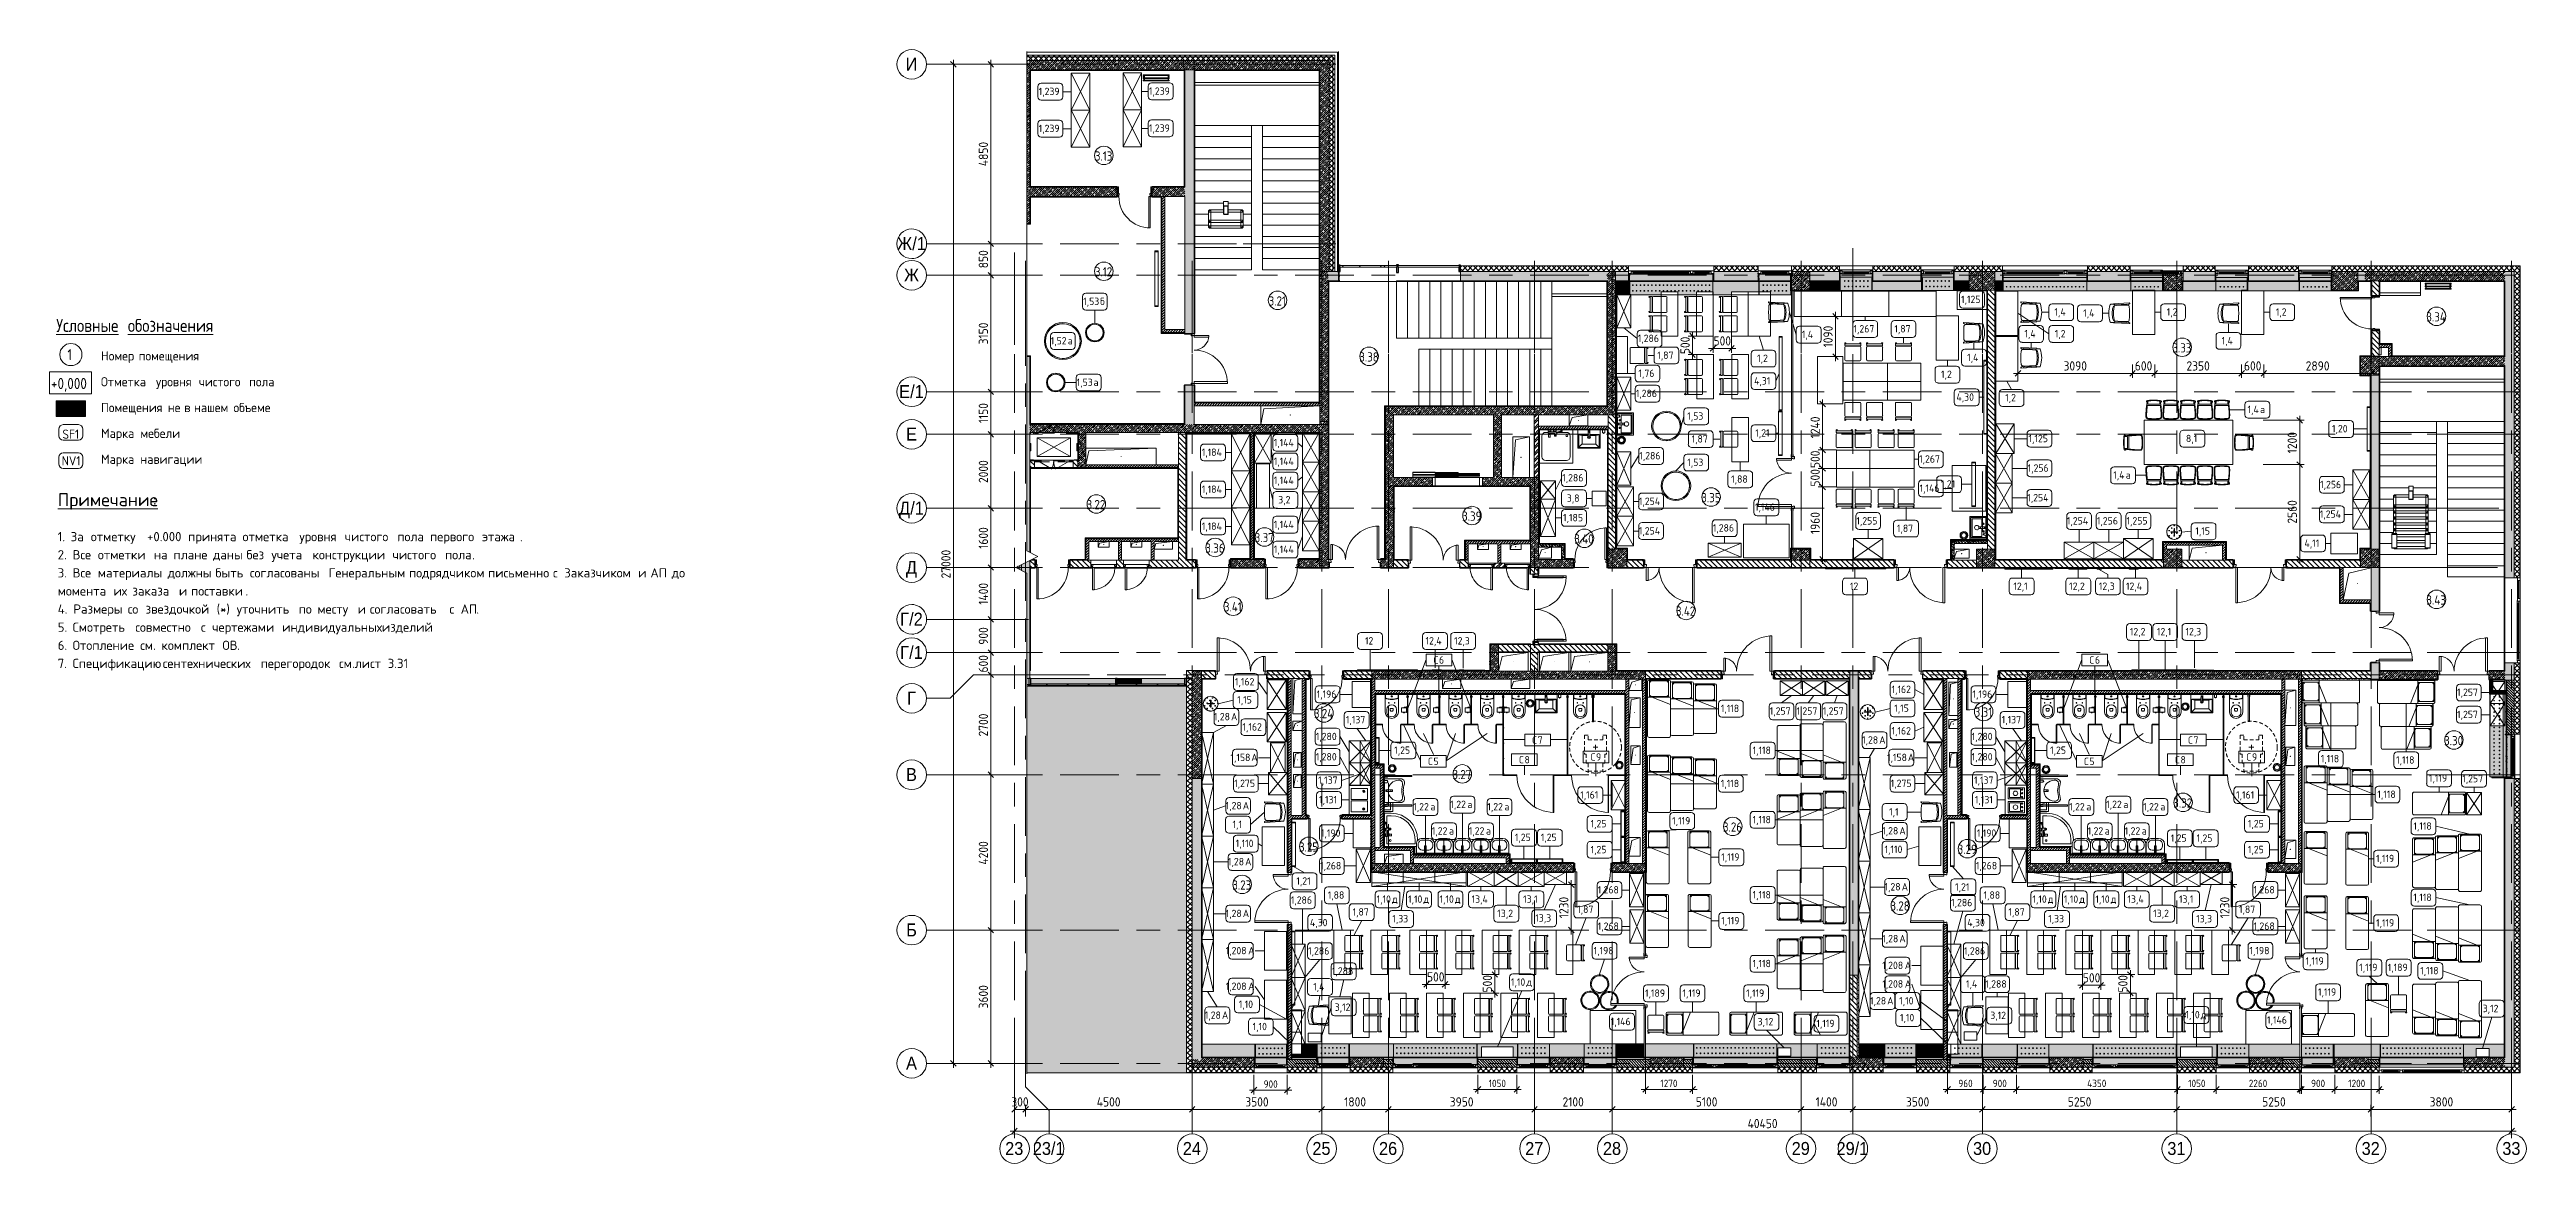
# Model space of a CAD drawing. Header units: millimetres. Extents: x 957 to 67880, y -2706 to 27400.
import ezdxf

# ---------------------------------------------------------------- set-up
doc = ezdxf.new("R2010")
doc.units = ezdxf.units.MM
for name, pattern in [('200_ШТРИХ__ш1_п0_6_', [160, 100, -60]), ('Осевая', [3175, 635, -476.25, 1587.5, -476.25]), ('Снесенные', [714.375, 476.25, -238.125]), ('Штрих', [635, 317.5, -317.5]), ('Штрих короткий', [300, 150, -150])]:
    doc.linetypes.add(name, pattern=pattern)
for name, color, linetype, lineweight in [('0-1', 7, 'Continuous', 9), ('A-ANNO-DIMS', 7, 'Continuous', 9), ('A-ANNO-DIMS-100', 7, 'Continuous', 9), ('A-AREA-IDEN', 7, 'Continuous', 9), ('A-DETL', 7, 'Continuous', 9), ('A-DETL-GENF', 7, 'Continuous', 9), ('A-DOOR', 7, 'Continuous', 9), ('A-DOOR-FRAM-2', 7, 'Continuous', 9), ('A-GENM', 7, 'Continuous', 9), ('A-GENM-1', 7, 'Штрих', 9), ('A-GENM-2', 7, 'Continuous', 25), ('A-GENM-IDEN', 7, 'Continuous', 9), ('A-GLAZ', 7, 'Continuous', 9), ('A-GLAZ-1', 7, 'Continuous', 13), ('A-GLAZ-CURT', 7, 'Continuous', 9), ('A-GLAZ-CURT-1', 7, 'Continuous', 25), ('A-GLAZ-CWMG', 7, 'Continuous', 9), ('A-GLAZ-CWMG-1', 7, 'Continuous', 25), ('A-WALL', 7, 'Continuous', 9), ('G-ANNO-TEXT', 7, 'Continuous', 9), ('I-FURN', 7, 'Continuous', 9), ('I-FURN-IDEN', 7, 'Continuous', 9), ('I-WALL', 7, 'Continuous', 9), ('M-EQPM-4', 7, 'Снесенные', 9), ('P-SANR-FIXT', 7, 'Continuous', 9), ('P-SANR-FIXT-2', 7, 'Continuous', 13), ('S-COLS', 7, 'Continuous', 9), ('S-STRS-1', 7, 'Continuous', 9), ('Знаки', 7, 'Continuous', 9), ('Оси', 7, 'Continuous', 9), ('Оси-1', 7, 'Continuous', 20), ('Оси-2', 7, 'Осевая', 9)]:
    doc.layers.add(name, color=color, linetype=linetype, lineweight=lineweight)
for name, color, linetype, lineweight, true_color in [('A-DETL-GENF-1', 7, 'Continuous', 9, 0xf5f5f5), ('A-DETL-GENF-2', 7, 'Continuous', 9, 0xd4d4d4), ('A-DOOR-1', 7, 'Continuous', 9, 0xc0c0c0), ('A-DOOR-2', 7, 'Штрих короткий', 9, 0xc0c0c0), ('A-DOOR-FRAM-1', 7, 'Continuous', 9, 0xc0c0c0), ('A-WALL-1', 9, 'Continuous', 9, 0x808080), ('A-WALL-FNSH-1', 9, 'Continuous', 9, 0x808080), ('G-ANNO-TEXT-1', 7, 'Continuous', 9, 0x3c3c3c), ('G-ANNO-TEXT-2', 7, 'Continuous', 9, 0x008000), ('I-FURN-1', 9, 'Continuous', 9, 0x808080), ('I-FURN-2', 9, '200_ШТРИХ__ш1_п0_6_', 9, 0x808080), ('M-EQPM-1', 7, 'Continuous', 9, 0xb2b2b2), ('M-EQPM-2', 7, 'Штрих', 9, 0xb2b2b2), ('M-EQPM-3', 7, 'Continuous', 9, 0x52e2e2), ('P-SANR-FIXT-1', 9, 'Continuous', 13, 0x808080)]:
    doc.layers.add(name, color=color, linetype=linetype, lineweight=lineweight, true_color=true_color)
doc.layers.add('I-FURN-3', color=7, linetype='Continuous', lineweight=9, transparency=1)
doc.styles.add('Arial', font='arial.ttf', dxfattribs={"width": 0.9, "height": 350})
doc.styles.add('GOST Common', font='GOST_Common.ttf', dxfattribs={"height": 250})
doc.styles.add('GOST Common_1', font='GOST_Common.ttf', dxfattribs={"width": 0.9, "height": 300})
doc.styles.add('GOST Common_2', font='GOST_Common.ttf', dxfattribs={"width": 0.9, "height": 350})
doc.styles.add('GOST Common_3', font='GOST_Common.ttf', dxfattribs={"width": 0.9, "height": 250})
doc.styles.add('GOST Common_4', font='GOST_Common.ttf', dxfattribs={"height": 200})
doc.styles.add('ISOCPEUR', font='isocpeur.ttf', dxfattribs={"height": 250})
doc.styles.add('ISOCPEUR_1', font='isocpeur.ttf', dxfattribs={"height": 350})
doc.styles.add('ISOCPEUR_2', font='isocpeur.ttf', dxfattribs={"width": 0.9, "height": 250})
doc.styles.add('ISOCPEUR_3', font='isocpeur.ttf', dxfattribs={"width": 0.9, "height": 200})
doc.dimstyles.new('ISO-2_0_0_9К_Средний_округл2', dxfattribs={"dimscale": 304.8, "dimtxt": 199.196235, "dimasz": 0.492126, "dimexe": 0.393701, "dimexo": 0, "dimgap": 0, "dimtad": 1, "dimdec": 0, "dimrnd": 10, "dimzin": 0, "dimdsep": 46, "dimtxsty": 'ISOCPEUR_3', "dimblk1": 'OBLIQUE', "dimblk2": 'OBLIQUE', "dimsah": 1, "dimcen": 0.09, "dimdle": 0.393701, "dimazin": 0, "dimtfac": 1, "dimtdec": 4, "dimtix": 1, "dimtmove": 0, "dimatfit": 3, "dimfxl": 1, "dimtvp": 1, "dimtolj": 1, "dimtzin": 0, "dimarcsym": 2})
doc.dimstyles.new('ISO-2_5_0_9К_БОЛЬШОЙ', dxfattribs={"dimscale": 304.8, "dimtxt": 248.995294, "dimasz": 0.492126, "dimexe": 0.393701, "dimexo": 0.984252, "dimgap": 0, "dimtad": 1, "dimdec": 0, "dimrnd": 10, "dimzin": 0, "dimdsep": 46, "dimtxsty": 'ISOCPEUR_2', "dimblk1": 'OBLIQUE', "dimblk2": 'OBLIQUE', "dimsah": 1, "dimcen": 0.09, "dimdle": 0.393701, "dimazin": 0, "dimtfac": 1, "dimtdec": 4, "dimtix": 1, "dimtmove": 0, "dimatfit": 3, "dimfxl": 1, "dimtvp": 1, "dimtolj": 1, "dimtzin": 0, "dimarcsym": 2})
doc.dimstyles.new('ISO-2_5_0_9К_БОЛЬШОЙ_округление', dxfattribs={"dimscale": 304.8, "dimtxt": 248.995294, "dimasz": 0.492126, "dimexe": 0.393701, "dimexo": 0, "dimgap": 0, "dimtad": 1, "dimdec": 0, "dimrnd": 10, "dimzin": 0, "dimdsep": 46, "dimtxsty": 'ISOCPEUR_2', "dimblk1": 'OBLIQUE', "dimblk2": 'OBLIQUE', "dimsah": 1, "dimcen": 0.09, "dimdle": 0.393701, "dimazin": 0, "dimtfac": 1, "dimtdec": 4, "dimtix": 1, "dimtmove": 0, "dimatfit": 3, "dimfxl": 1, "dimtvp": 1, "dimtolj": 1, "dimtzin": 0, "dimarcsym": 2})
pattern_1 = [(45, (-57529.54, 0), (-70.71068, 70.71068), []), (135, (-57529.54, 0), (-70.71068, -70.71068), [])]
pattern_2 = [(135, (-57529.54, 0), (-35.35534, -35.35534), [])]
pattern_3 = [(135, (-57529.54, 0), (-70.71068, -70.71068), [])]
pattern_4 = [(45, (-57529.54, 0), (-57.024626, 57.024626), []), (45, (-57472.52, 0), (-57.024626, 57.024626), [100.806, -20.161, 3.353, -16.808])]
pattern_5 = [(45, (-57529.54, 0), (-35.35534, 35.35534), [])]
pattern_6 = [(135, (1826.41, 164.685), (-14.14214, -14.14214), []), (225, (1826.41, 164.685), (14.14214, -14.14214), [])]
pattern_7 = [(45, (-296.384, 164.685), (-14.1421, 14.1421), []), (135, (-296.384, 164.685), (-14.1421, -14.1421), [])]
pattern_8 = [(45, (-57529.54, 0), (-85.53659, 85.53659), []), (45, (-57472.52, 0), (-85.53659, 85.53659), [])]
pattern_9 = [(135, (1826.41, 174.685), (-14.14214, -14.14214), []), (225, (1826.41, 174.685), (14.14214, -14.14214), [])]
pattern_10 = [(45, (-296.384, 174.685), (-14.1421, 14.1421), []), (135, (-296.384, 174.685), (-14.1421, -14.1421), [])]
pattern_11 = [(135, (1776.41, 174.685), (-14.14214, -14.14214), []), (225, (1776.41, 174.685), (14.14214, -14.14214), [])]
pattern_12 = [(45, (-346.384, 174.685), (-14.1421, 14.1421), []), (135, (-346.384, 174.685), (-14.1421, -14.1421), [])]
pattern_13 = [(135, (1576.41, 164.685), (-14.14214, -14.14214), []), (225, (1576.41, 164.685), (14.14214, -14.14214), [])]
pattern_14 = [(45, (-546.384, 164.685), (-14.1421, 14.1421), []), (135, (-546.384, 164.685), (-14.1421, -14.1421), [])]
pattern_15 = [(135, (1951.41, 164.685), (-14.14214, -14.14214), []), (225, (1951.41, 164.685), (14.14214, -14.14214), [])]
pattern_16 = [(45, (-171.384, 164.685), (-14.1421, 14.1421), []), (135, (-171.384, 164.685), (-14.1421, -14.1421), [])]
pattern_17 = [(135, (-57529.54, 0), (-75.43415, -75.43415), [106.68, -17.78, 3.556, -17.78]), (135, (-57529.54, 75.39), (-75.43415, -75.43415), []), (50, (-57529.54, 0), (127.52922, -11.15758), [13.335, -146.685]), (355, (-57529.54, 0), (-24.66966, 133.74002), [10.668, -117.348]), (100.451, (-57518.92, -0.93), (102.85973, 122.58178), [11.333, -124.663]), (46.184, (-57529.54, 35.56), (189.75516, -29.43036), [20.002, -220.027]), (96.636, (-57513.73, 33.1), (166.1822, 173.1996), [17, -186.995]), (351.184, (-57529.54, 35.56), (166.18393, 173.19757), [16.002, -176.022]), (21, (-57511.76, 26.67), (106.130265, -71.58603), [13.335, -146.685]), (326, (-57511.76, 26.67), (43.26188, 128.93175), [10.668, -117.348]), (71.451, (-57502.92, 20.7), (149.39198, 57.34505), [11.333, -124.663]), (37.5, (-57529.542, 0), (2.162228, 59.188357), [3.353, -112.573, 3.353, -115.773, -117.792]), (37.5, (-57529.542, 0), (2.162228, 59.188357), [-235.052, 3.353, -114.44]), (7.5, (-57529.54, 0), (46.773857, 70.126152), [3.353, -64.567, 3.353, -109.906, -44.894]), (7.5, (-57529.54, 0), (46.773857, 70.126152), [-181.178, 3.353, -41.542]), (327.5, (-57569.19, 0), (94.913671, -4.010093), [3.353, -41.097, 3.353, -135.331, -184.023]), (327.5, (-57569.19, 0), (94.913671, -4.010093), [-183.134, 3.353, -180.67]), (317.5, (-57586.97, 0), (103.69057, 17.79882), [3.353, -54.432, 3.353, -88.748, -130.683]), (317.5, (-57586.97, 0), (103.69057, 17.79882), [-149.885, 3.353, -127.33])]
pattern_18 = [(135, (1951.41, 124.685), (-14.14214, -14.14214), []), (225, (1951.41, 124.685), (14.14214, -14.14214), [])]
pattern_19 = [(45, (-171.384, 124.685), (-14.1421, 14.1421), []), (135, (-171.384, 124.685), (-14.1421, -14.1421), [])]
pattern_20 = [(0, (-57529.542, 0), (121.92, 30.48), [10.058, -81.382, 10.058, -81.382, -487.68]), (0, (-57529.542, 0), (121.92, 30.48), [-182.88, 10.058, -172.822, 10.058, -81.382, -213.36]), (0, (-57529.542, 0), (121.92, 30.48), [-457.2, 10.058, -50.902, 10.058, -142.342]), (120, (-57483.822, 15.24), (-87.356454, 90.345817), [10.058, -81.382, 10.058, -81.382, -487.68]), (120, (-57483.822, 15.24), (-87.356454, 90.345817), [-182.88, 10.058, -172.822, 10.058, -81.382, -213.36]), (120, (-57483.822, 15.24), (-87.356454, 90.345817), [-457.2, 10.058, -50.902, 10.058, -142.342]), (240, (-57468.582, 76.2), (-34.563546, -120.825817), [10.058, -81.382, 10.058, -81.382, -487.68]), (240, (-57468.582, 76.2), (-34.563546, -120.825817), [-182.88, 10.058, -172.822, 10.058, -81.382, -213.36]), (240, (-57468.582, 76.2), (-34.563546, -120.825817), [-457.2, 10.058, -50.902, 10.058, -142.342])]
pattern_21 = [(288.435, (99033.21, 7791), (416.50086, -832.99954), [158.05, -1159.038]), (319.399, (99083.19, 7641.06), (2499.010644, -2082.486787), [76.799, -3763.143]), (316.848, (98725, 7591.08), (6247.5402574, -5830.957739), [182.691, -8951.868]), (289.983, (98858.28, 7466.13), (1249.49393, -3332.002656), [97.5, -4777.508]), (270, (98891.6, 7791), (416.5, -416.5), [83.3, -333.2]), (298.443, (98891.6, 7707.7), (-2915.5071394, 5414.4962996), [227.365, -11140.87]), (264.289, (98999.89, 7507.78), (416.5263, 3748.496867), [83.716, -4102.058]), (309.806, (98991.56, 7424.48), (-1666.01521, 2082.48651), [65.059, -3187.91])]
pattern_22 = [(288.435, (95141.21, 9160), (416.50086, -832.99954), [158.05, -1159.038]), (319.399, (95191.19, 9010.06), (2499.010644, -2082.486787), [76.799, -3763.143]), (316.848, (94833, 8960.08), (6247.5402574, -5830.957739), [182.691, -8951.868]), (289.983, (94966.28, 8835.13), (1249.49393, -3332.002656), [97.5, -4777.508]), (270, (94999.6, 9160), (416.5, -416.5), [83.3, -333.2]), (298.443, (94999.6, 9076.7), (-2915.5071394, 5414.4962996), [227.365, -11140.87]), (264.289, (95107.89, 8876.78), (416.5263, 3748.496867), [83.716, -4102.058]), (309.806, (95099.56, 8793.48), (-1666.01521, 2082.48651), [65.059, -3187.91])]
pattern_23 = [(288.435, (96001.21, 9160), (416.50086, -832.99954), [158.05, -1159.038]), (319.399, (96051.19, 9010.06), (2499.010644, -2082.486787), [76.799, -3763.143]), (316.848, (95693, 8960.08), (6247.5402574, -5830.957739), [182.691, -8951.868]), (289.983, (95826.28, 8835.13), (1249.49393, -3332.002656), [97.5, -4777.508]), (270, (95859.6, 9160), (416.5, -416.5), [83.3, -333.2]), (298.443, (95859.6, 9076.7), (-2915.5071394, 5414.4962996), [227.365, -11140.87]), (264.289, (95967.89, 8876.78), (416.5263, 3748.496867), [83.716, -4102.058]), (309.806, (95959.56, 8793.48), (-1666.01521, 2082.48651), [65.059, -3187.91])]
pattern_24 = [(288.435, (96861.21, 9160), (416.50086, -832.99954), [158.05, -1159.038]), (319.399, (96911.19, 9010.06), (2499.010644, -2082.486787), [76.799, -3763.143]), (316.848, (96553, 8960.08), (6247.5402574, -5830.957739), [182.691, -8951.868]), (289.983, (96686.28, 8835.13), (1249.49393, -3332.002656), [97.5, -4777.508]), (270, (96719.6, 9160), (416.5, -416.5), [83.3, -333.2]), (298.443, (96719.6, 9076.7), (-2915.5071394, 5414.4962996), [227.365, -11140.87]), (264.289, (96827.89, 8876.78), (416.5263, 3748.496867), [83.716, -4102.058]), (309.806, (96819.56, 8793.48), (-1666.01521, 2082.48651), [65.059, -3187.91])]
pattern_25 = [(288.435, (115442.71, 9160), (416.50086, -832.99954), [158.05, -1159.038]), (319.399, (115492.69, 9010.06), (2499.010644, -2082.486787), [76.799, -3763.143]), (316.848, (115134.5, 8960.08), (6247.5402574, -5830.957739), [182.691, -8951.868]), (289.983, (115267.78, 8835.13), (1249.49393, -3332.002656), [97.5, -4777.508]), (270, (115301.1, 9160), (416.5, -416.5), [83.3, -333.2]), (298.443, (115301.1, 9076.7), (-2915.5071394, 5414.4962996), [227.365, -11140.87]), (264.289, (115409.39, 8876.78), (416.5263, 3748.496867), [83.716, -4102.058]), (309.806, (115401.06, 8793.48), (-1666.01521, 2082.48651), [65.059, -3187.91])]
pattern_26 = [(288.435, (116754.71, 7791), (416.50086, -832.99954), [158.05, -1159.038]), (319.399, (116804.69, 7641.06), (2499.010644, -2082.486787), [76.799, -3763.143]), (316.848, (116446.5, 7591.08), (6247.5402574, -5830.957739), [182.691, -8951.868]), (289.983, (116579.78, 7466.13), (1249.49393, -3332.002656), [97.5, -4777.508]), (270, (116613.1, 7791), (416.5, -416.5), [83.3, -333.2]), (298.443, (116613.1, 7707.7), (-2915.5071394, 5414.4962996), [227.365, -11140.87]), (264.289, (116721.39, 7507.78), (416.5263, 3748.496867), [83.716, -4102.058]), (309.806, (116713.06, 7424.48), (-1666.01521, 2082.48651), [65.059, -3187.91])]
pattern_27 = [(45, (-57529.54, 0), (-106.06602, 106.06602), []), (135, (-57529.54, 0), (-106.06602, -106.06602), [])]

msp = doc.modelspace()

# ---------------------------------------------------------------- texts
at = {"layer": 'A-AREA-IDEN', "char_height": 250, "attachment_point": 1, "style": 'GOST Common_3'}
for s, insert, width in [('3.13', (29201.1, 24646.9), 606.076), ('3.12', (29201.1, 21515.8), 606.076), ('3.21', (33895.3, 20730.1), 606.076), ('3.34', (65175.4, 20299.3), 685.443), ('3.33', (58312.1, 19461.9), 663.797), ('3.38', (36344.2, 19217.3), 663.797), ('3.35', (45584.2, 15413.9), 663.797), ('3.22', (28975.2, 15226.1), 663.797), ('3.39', (39123, 14913.9), 663.797), ('3.37', (33518, 14335), 663.797), ('3.40', (42153.8, 14298.5), 685.443), ('3.36', (32184.1, 14051.2), 663.797), ('3.41', (32686.3, 12463.4), 627.721), ('3.42', (44900.3, 12348.3), 685.443), ('3.43', (65175.4, 12648.9), 685.443), ('3.24', (35118.3, 9578.5), 685.443), ('3.31', (52971.8, 9617.1), 606.076), ('3.30', (65654.8, 8847.7), 663.797), ('3.27', (38861.5, 7931.5), 663.797), ('3.32', (58338, 7162.5), 663.797), ('3.26', (46170.7, 6512.3), 663.797), ('3.25', (34716.2, 5971.9), 663.797), ('3.29', (52512.4, 5911), 663.797), ('3.23', (32914, 4944.8), 663.797), ('3.28', (50695.7, 4378.5), 663.797)]:
    msp.add_mtext(s, dxfattribs=dict(at, insert=insert, width=width))
at = {"layer": 'A-GENM-IDEN', "char_height": 200, "width": 176.371, "attachment_point": 1, "style": 'GOST Common_4'}
for s, insert in [('\\fGOST Common|b0|i0|c204|p34|;С', (38353.1, 11001.8)), ('\\fGOST Common|b0|i0|c204|p34|;6', (38498.6, 11001.8)), ('\\fGOST Common|b0|i0|c204|p34|;С', (56074.6, 11001.8)), ('\\fGOST Common|b0|i0|c204|p34|;6', (56220.1, 11001.8)), ('\\fGOST Common|b0|i0|c204|p34|;С', (41018.6, 8835.9)), ('\\fGOST Common|b0|i0|c204|p34|;7', (41164.2, 8835.9)), ('\\fGOST Common|b0|i0|c204|p34|;С', (58740.1, 8835.9)), ('\\fGOST Common|b0|i0|c204|p34|;7', (58885.7, 8835.9)), ('\\fGOST Common|b0|i0|c204|p34|;С', (38203.7, 8260.2)), ('\\fGOST Common|b0|i0|c204|p34|;5', (38349.3, 8260.2)), ('\\fGOST Common|b0|i0|c204|p34|;С', (40665, 8305.8)), ('\\fGOST Common|b0|i0|c204|p34|;8', (40810.5, 8305.8)), ('\\fGOST Common|b0|i0|c204|p34|;С', (42596.1, 8380.1)), ('\\fGOST Common|b0|i0|c204|p34|;9', (42741.6, 8380.1)), ('\\fGOST Common|b0|i0|c204|p34|;С', (55925.2, 8260.2)), ('\\fGOST Common|b0|i0|c204|p34|;5', (56070.8, 8260.2)), ('\\fGOST Common|b0|i0|c204|p34|;С', (58386.5, 8305.8)), ('\\fGOST Common|b0|i0|c204|p34|;8', (58532, 8305.8)), ('\\fGOST Common|b0|i0|c204|p34|;С', (60317.6, 8380.1)), ('\\fGOST Common|b0|i0|c204|p34|;9', (60463.1, 8380.1))]:
    msp.add_mtext(s, dxfattribs=dict(at, insert=insert))
at = {"layer": 'G-ANNO-TEXT', "attachment_point": 1}
for s, insert, char_height, width, style in [('\\LУсловные', (1139.4, 20117.7), 350, 2215.063, 'GOST Common_2'), ('\\L\\fGOST Common|b0|i0|c204|p34|;\\W.9;\\L ', (2967, 20117.7), 350, 129.873, 'GOST Common_2'), ('\\Lобозначения', (3074.2, 20117.7), 350, 3015.948, 'GOST Common_2'), ('\\fGOST Common|b0|i0|c204|p34|;\\W.9;1', (1439.4, 19303.4), 300, 173.165, 'GOST Common_1'), ('\\LПримечание', (1178.1, 15407.8), 350, 3110.548, 'ISOCPEUR_1'), ('\\L\\fISOCPEUR|b0|i0|c204|p34|;\\L:', (3744.6, 15407.8), 350, 128.27, 'ISOCPEUR_1'), ('1. ', (1178.1, 14359.9), 250, 424.894, 'ISOCPEUR'), ('За', (1528.7, 14359.9), 250, 472.996, 'ISOCPEUR'), ('\\fISOCPEUR|b0|i0|c204|p34|; ', (1919, 14359.9), 250, 184.388, 'ISOCPEUR'), ('отметку', (2071.1, 14359.9), 250, 1651.476, 'ISOCPEUR'), (' +0.000 ', (3433.7, 14359.9), 250, 1539.24, 'ISOCPEUR'), ('принята', (4703.7, 14359.9), 250, 1595.358, 'ISOCPEUR'), ('\\fISOCPEUR|b0|i0|c204|p34|; ', (6020, 14359.9), 250, 184.388, 'ISOCPEUR'), ('отметка', (6172.2, 14359.9), 250, 1675.527, 'ISOCPEUR'), ('\\fISOCPEUR|b0|i0|c204|p34|; ', (7554.6, 14359.9), 250, 184.388, 'ISOCPEUR'), ('уровня', (7706.7, 14359.9), 250, 1298.734, 'ISOCPEUR'), ('\\fISOCPEUR|b0|i0|c204|p34|; ', (8778.3, 14359.9), 250, 184.388, 'ISOCPEUR'), ('чистого', (8930.4, 14359.9), 250, 1539.24, 'ISOCPEUR'), ('\\fISOCPEUR|b0|i0|c204|p34|; ', (10200.4, 14359.9), 250, 184.388, 'ISOCPEUR'), ('пола', (10352.6, 14359.9), 250, 889.873, 'ISOCPEUR'), ('\\fISOCPEUR|b0|i0|c204|p34|; ', (11086.8, 14359.9), 250, 184.388, 'ISOCPEUR'), ('первого', (11238.9, 14359.9), 250, 1515.189, 'ISOCPEUR'), ('\\fISOCPEUR|b0|i0|c204|p34|; ', (12489.1, 14359.9), 250, 184.388, 'ISOCPEUR'), ('этажа', (12641.2, 14359.9), 250, 1242.616, 'ISOCPEUR'), ('\\fISOCPEUR|b0|i0|c204|p34|;.', (13666.5, 14359.9), 250, 88.186, 'ISOCPEUR'), ('2. ', (1178.1, 13870.4), 250, 489.029, 'ISOCPEUR'), ('Все', (1581.6, 13870.4), 250, 641.35, 'ISOCPEUR'), ('\\fISOCPEUR|b0|i0|c204|p34|; ', (2110.8, 13870.4), 250, 184.388, 'ISOCPEUR'), ('отметки', (2262.9, 13870.4), 250, 1651.476, 'ISOCPEUR'), ('\\fISOCPEUR|b0|i0|c204|p34|; ', (3625.5, 13870.4), 250, 184.388, 'ISOCPEUR'), ('на', (3777.7, 13870.4), 250, 456.962, 'ISOCPEUR'), ('\\fISOCPEUR|b0|i0|c204|p34|; ', (4154.7, 13870.4), 250, 184.388, 'ISOCPEUR'), ('плане', (4306.8, 13870.4), 250, 1106.329, 'ISOCPEUR'), ('\\fISOCPEUR|b0|i0|c204|p34|; ', (5219.7, 13870.4), 250, 184.388, 'ISOCPEUR'), ('даны', (5371.8, 13870.4), 250, 913.924, 'ISOCPEUR'), ('\\fISOCPEUR|b0|i0|c204|p34|; ', (6125.9, 13870.4), 250, 184.388, 'ISOCPEUR'), ('без', (6278, 13870.4), 250, 633.333, 'ISOCPEUR'), ('\\fISOCPEUR|b0|i0|c204|p34|; ', (6800.5, 13870.4), 250, 184.388, 'ISOCPEUR'), ('учета', (6952.7, 13870.4), 250, 1162.447, 'ISOCPEUR'), ('\\fISOCPEUR|b0|i0|c204|p34|; ', (7911.8, 13870.4), 250, 184.388, 'ISOCPEUR'), ('конструкции', (8063.9, 13870.4), 250, 2429.113, 'ISOCPEUR'), ('\\fISOCPEUR|b0|i0|c204|p34|; ', (10068.1, 13870.4), 250, 184.388, 'ISOCPEUR'), ('чистого', (10220.3, 13870.4), 250, 1539.24, 'ISOCPEUR'), ('\\fISOCPEUR|b0|i0|c204|p34|; ', (11490.3, 13870.4), 250, 184.388, 'ISOCPEUR'), ('пола', (11642.4, 13870.4), 250, 889.873, 'ISOCPEUR'), ('\\fISOCPEUR|b0|i0|c204|p34|;.', (12376.6, 13870.4), 250, 88.186, 'ISOCPEUR'), ('3. ', (1178.1, 13381), 250, 489.029, 'ISOCPEUR'), ('момента', (1178.1, 12891.5), 250, 1643.459, 'ISOCPEUR'), ('Все', (1581.6, 13381), 250, 641.35, 'ISOCPEUR'), ('\\fISOCPEUR|b0|i0|c204|p34|; ', (2110.8, 13381), 250, 184.388, 'ISOCPEUR'), ('материалы', (2262.9, 13381), 250, 2100.421, 'ISOCPEUR'), ('\\fISOCPEUR|b0|i0|c204|p34|; ', (2534.1, 12891.5), 250, 184.388, 'ISOCPEUR'), ('их', (2686.3, 12891.5), 250, 432.911, 'ISOCPEUR'), ('\\fISOCPEUR|b0|i0|c204|p34|; ', (3043.5, 12891.5), 250, 184.388, 'ISOCPEUR'), ('заказа', (3195.6, 12891.5), 250, 1338.818, 'ISOCPEUR'), ('\\fISOCPEUR|b0|i0|c204|p34|; ', (3996, 13381), 250, 184.388, 'ISOCPEUR'), ('должны', (4148.1, 13381), 250, 1378.902, 'ISOCPEUR'), ('\\fISOCPEUR|b0|i0|c204|p34|; ', (4300.2, 12891.5), 250, 184.388, 'ISOCPEUR'), ('\\fISOCPEUR|b0|i0|c204|p34|;и', (4452.4, 12891.5), 250, 216.456, 'ISOCPEUR'), ('\\fISOCPEUR|b0|i0|c204|p34|; ', (4631, 12891.5), 250, 184.388, 'ISOCPEUR'), ('поставки', (4783.1, 12891.5), 250, 1779.746, 'ISOCPEUR'), ('\\fISOCPEUR|b0|i0|c204|p34|; ', (5285.8, 13381), 250, 184.388, 'ISOCPEUR'), ('быть', (5437.9, 13381), 250, 945.991, 'ISOCPEUR'), ('\\fISOCPEUR|b0|i0|c204|p34|; ', (6218.5, 13381), 250, 184.388, 'ISOCPEUR'), ('согласованы', (6370.6, 13381), 250, 2389.029, 'ISOCPEUR'), ('\\fISOCPEUR|b0|i0|c204|p34|; ', (8341.7, 13381), 250, 184.388, 'ISOCPEUR'), ('Генеральным', (8493.9, 13381), 250, 2453.164, 'ISOCPEUR'), ('\\fISOCPEUR|b0|i0|c204|p34|; ', (10517.9, 13381), 250, 184.388, 'ISOCPEUR'), ('подрядчиком', (10670.1, 13381), 250, 2405.062, 'ISOCPEUR'), ('\\fISOCPEUR|b0|i0|c204|p34|; ', (12654.4, 13381), 250, 184.388, 'ISOCPEUR'), ('письменно', (12806.6, 13381), 250, 1940.084, 'ISOCPEUR'), ('\\fISOCPEUR|b0|i0|c204|p34|; ', (14407.3, 13381), 250, 184.388, 'ISOCPEUR'), ('\\fISOCPEUR|b0|i0|c204|p34|;с', (14559.4, 13381), 250, 184.388, 'ISOCPEUR'), ('\\fISOCPEUR|b0|i0|c204|p34|; ', (14711.6, 13381), 250, 184.388, 'ISOCPEUR'), ('Заказчиком', (14863.7, 13381), 250, 2236.708, 'ISOCPEUR'), ('\\fISOCPEUR|b0|i0|c204|p34|; ', (16709.2, 13381), 250, 184.388, 'ISOCPEUR'), ('\\fISOCPEUR|b0|i0|c204|p34|;и', (16861.3, 13381), 250, 216.456, 'ISOCPEUR'), ('\\fISOCPEUR|b0|i0|c204|p34|; ', (17039.9, 13381), 250, 184.388, 'ISOCPEUR'), ('АП', (17192, 13381), 250, 513.08, 'ISOCPEUR'), ('\\fISOCPEUR|b0|i0|c204|p34|; ', (17615.4, 13381), 250, 184.388, 'ISOCPEUR'), ('до', (17767.5, 13381), 250, 432.911, 'ISOCPEUR'), ('\\fISOCPEUR|b0|i0|c204|p34|; ', (18124.7, 13381), 250, 184.388, 'ISOCPEUR'), ('4. ', (1178.1, 12402), 250, 513.08, 'ISOCPEUR'), ('Размеры', (1601.5, 12402), 250, 1595.358, 'ISOCPEUR'), ('\\fISOCPEUR|b0|i0|c204|p34|; ', (2917.8, 12402), 250, 184.388, 'ISOCPEUR'), ('со', (3069.9, 12402), 250, 400.844, 'ISOCPEUR'), ('\\fISOCPEUR|b0|i0|c204|p34|; ', (3400.6, 12402), 250, 184.388, 'ISOCPEUR'), ('звездочкой', (3552.8, 12402), 250, 2132.489, 'ISOCPEUR'), (' (*) ', (5312.3, 12402), 250, 849.789, 'ISOCPEUR'), ('уточнить', (6013.4, 12402), 250, 1843.881, 'ISOCPEUR'), ('\\fISOCPEUR|b0|i0|c204|p34|;.', (6251.5, 12891.5), 250, 88.186, 'ISOCPEUR'), ('\\fISOCPEUR|b0|i0|c204|p34|; ', (7534.8, 12402), 250, 184.388, 'ISOCPEUR'), ('по', (7686.9, 12402), 250, 432.911, 'ISOCPEUR'), ('\\fISOCPEUR|b0|i0|c204|p34|; ', (8044.1, 12402), 250, 184.388, 'ISOCPEUR'), ('месту', (8196.2, 12402), 250, 1130.379, 'ISOCPEUR'), ('\\fISOCPEUR|b0|i0|c204|p34|; ', (9128.9, 12402), 250, 184.388, 'ISOCPEUR'), ('\\fISOCPEUR|b0|i0|c204|p34|;и', (9281, 12402), 250, 216.456, 'ISOCPEUR'), ('\\fISOCPEUR|b0|i0|c204|p34|; ', (9459.6, 12402), 250, 184.388, 'ISOCPEUR'), ('согласовать', (9611.7, 12402), 250, 2421.096, 'ISOCPEUR'), ('\\fISOCPEUR|b0|i0|c204|p34|; ', (11609.3, 12402), 250, 184.388, 'ISOCPEUR'), ('\\fISOCPEUR|b0|i0|c204|p34|;с', (11761.5, 12402), 250, 184.388, 'ISOCPEUR'), ('\\fISOCPEUR|b0|i0|c204|p34|; ', (11913.6, 12402), 250, 184.388, 'ISOCPEUR'), ('АП', (12065.7, 12402), 250, 513.08, 'ISOCPEUR'), ('\\fISOCPEUR|b0|i0|c204|p34|;.', (12489.1, 12402), 250, 88.186, 'ISOCPEUR'), ('5. ', (1178.1, 11912.5), 250, 489.029, 'ISOCPEUR'), ('6. ', (1178.1, 11423), 250, 489.029, 'ISOCPEUR'), ('Отопление', (1581.6, 11423), 250, 2028.269, 'ISOCPEUR'), ('Смотреть', (1581.6, 11912.5), 250, 1867.932, 'ISOCPEUR'), ('\\fISOCPEUR|b0|i0|c204|p34|; ', (3122.8, 11912.5), 250, 184.388, 'ISOCPEUR'), ('\\fISOCPEUR|b0|i0|c204|p34|; ', (3255.1, 11423), 250, 184.388, 'ISOCPEUR'), ('совместно', (3275, 11912.5), 250, 1964.134, 'ISOCPEUR'), ('\\fISOCPEUR|b0|i0|c204|p34|; ', (4895.5, 11912.5), 250, 184.388, 'ISOCPEUR'), ('\\fISOCPEUR|b0|i0|c204|p34|;с', (5047.7, 11912.5), 250, 184.388, 'ISOCPEUR'), ('\\fISOCPEUR|b0|i0|c204|p34|; ', (5199.8, 11912.5), 250, 184.388, 'ISOCPEUR'), ('чертежами', (5351.9, 11912.5), 250, 2108.438, 'ISOCPEUR'), ('\\fISOCPEUR|b0|i0|c204|p34|; ', (5477.6, 11423), 250, 184.388, 'ISOCPEUR'), ('ОВ', (5629.8, 11423), 250, 481.013, 'ISOCPEUR'), ('\\fISOCPEUR|b0|i0|c204|p34|; ', (7091.6, 11912.5), 250, 184.388, 'ISOCPEUR'), ('индивидуальных', (7243.7, 11912.5), 250, 3078.48, 'ISOCPEUR'), ('\\fISOCPEUR|b0|i0|c204|p34|; ', (9783.7, 11912.5), 250, 184.388, 'ISOCPEUR'), ('изделий', (9935.9, 11912.5), 250, 1499.156, 'ISOCPEUR'), ('\\fISOCPEUR|b0|i0|c204|p34|;.', (11172.8, 11912.5), 250, 88.186, 'ISOCPEUR'), ('7. ', (1178.1, 10933.6), 250, 489.029, 'ISOCPEUR'), ('Спецификацию', (1581.6, 10933.6), 250, 2765.822, 'ISOCPEUR'), ('см', (3407.3, 11423), 250, 424.894, 'ISOCPEUR'), ('. ', (3757.8, 11423), 250, 272.574, 'ISOCPEUR'), ('\\fISOCPEUR|b0|i0|c204|p34|; ', (3863.7, 10933.6), 250, 184.388, 'ISOCPEUR'), ('комплект', (3982.7, 11423), 250, 1811.814, 'ISOCPEUR'), ('сентехнических', (4015.8, 10933.6), 250, 3022.362, 'ISOCPEUR'), ('\\fISOCPEUR|b0|i0|c204|p34|;.', (6026.6, 11423), 250, 88.186, 'ISOCPEUR'), ('\\fISOCPEUR|b0|i0|c204|p34|; ', (6509.5, 10933.6), 250, 184.388, 'ISOCPEUR'), ('перегородок', (6661.6, 10933.6), 250, 2381.012, 'ISOCPEUR'), ('\\fISOCPEUR|b0|i0|c204|p34|; ', (8626.2, 10933.6), 250, 184.388, 'ISOCPEUR'), ('см', (8778.3, 10933.6), 250, 424.894, 'ISOCPEUR'), ('\\fISOCPEUR|b0|i0|c204|p34|;.', (9128.9, 10933.6), 250, 88.186, 'ISOCPEUR'), ('лист', (9201.6, 10933.6), 250, 889.873, 'ISOCPEUR'), (' 3.31', (9935.9, 10933.6), 250, 857.806, 'ISOCPEUR')]:
    msp.add_mtext(s, dxfattribs=dict(at, insert=insert, char_height=char_height, width=width, style=style))
at = {"layer": 'G-ANNO-TEXT-1', "attachment_point": 1}
for s, insert, char_height, width, style in [('Номер', (2345.7, 19246.1), 250, 1130.379, 'GOST Common'), ('\\fGOST Common|b0|i0|c204|p34|; ', (3278.4, 19246.1), 250, 104.219, 'GOST Common'), ('помещения', (3364.4, 19246.1), 250, 2060.337, 'GOST Common'), ('+0,000', (997, 18523.4), 300, 1269.873, 'GOST Common_1'), ('Отметка', (2345.7, 18546.1), 250, 1699.578, 'GOST Common'), ('\\fGOST Common|b0|i0|c204|p34|; ', (3748, 18546.1), 250, 104.219, 'GOST Common'), ('уровня', (3834, 18546.1), 250, 1298.734, 'GOST Common'), ('\\fGOST Common|b0|i0|c204|p34|; ', (4905.6, 18546.1), 250, 104.219, 'GOST Common'), ('чистого', (4991.6, 18546.1), 250, 1539.24, 'GOST Common'), ('\\fGOST Common|b0|i0|c204|p34|; ', (6261.6, 18546.1), 250, 104.219, 'GOST Common'), ('пола', (6347.5, 18546.1), 250, 889.873, 'GOST Common'), ('Помещения', (2348.1, 17849.1), 250, 2084.387, 'GOST Common'), ('\\fGOST Common|b0|i0|c204|p34|; ', (4067.9, 17849.1), 250, 104.219, 'GOST Common'), ('не', (4153.9, 17849.1), 250, 432.911, 'GOST Common'), ('\\fGOST Common|b0|i0|c204|p34|; ', (4511.1, 17849.1), 250, 104.219, 'GOST Common'), ('\\fGOST Common|b0|i0|c204|p34|;в', (4597.1, 17849.1), 250, 216.456, 'GOST Common'), ('\\fGOST Common|b0|i0|c204|p34|; ', (4775.7, 17849.1), 250, 104.219, 'GOST Common'), ('нашем', (4861.6, 17849.1), 250, 1186.497, 'GOST Common'), ('\\fGOST Common|b0|i0|c204|p34|; ', (5840.6, 17849.1), 250, 104.219, 'GOST Common'), ('объеме', (5926.6, 17849.1), 250, 1362.869, 'GOST Common'), ('Марка', (2345.7, 17151.9), 250, 1186.497, 'GOST Common'), ('\\fGOST Common|b0|i0|c204|p34|; ', (3324.7, 17151.9), 250, 104.219, 'GOST Common'), ('мебели', (3410.7, 17151.9), 250, 1322.784, 'GOST Common'), ('Марка', (2345.7, 16451.9), 250, 1186.497, 'GOST Common'), ('\\fGOST Common|b0|i0|c204|p34|; ', (3324.7, 16451.9), 250, 104.219, 'GOST Common'), ('навигации', (3410.7, 16451.9), 250, 2020.253, 'GOST Common')]:
    msp.add_mtext(s, dxfattribs=dict(at, insert=insert, char_height=char_height, width=width, style=style))
at = {"layer": 'G-ANNO-TEXT-2', "char_height": 250, "attachment_point": 1, "style": 'ISOCPEUR_2'}
for s, insert, width in [('SF1', (1305.9, 17129.2), 548.354), ('NV1', (1286.1, 16411), 598.861)]:
    msp.add_mtext(s, dxfattribs=dict(at, insert=insert, width=width))
at = {"layer": 'I-FURN-IDEN', "char_height": 200, "attachment_point": 1, "style": 'GOST Common_4'}
for s, insert, width in [('1,239', (27681.9, 26367.2), 729.536), ('1,239', (30661.1, 26376.7), 729.536), ('1,239', (27681.9, 25367.2), 729.536), ('1,239', (30661.1, 25376.7), 729.536), ('1,125', (52603.3, 20746.8), 681.434), ('1,53', (28884.5, 20694), 553.164), ('\\fGOST Common|b0|i0|c204|p34|;б', (29340.9, 20694), 176.371), ('1,4', (55126.4, 20407.2), 408.861), ('1,4', (55904.2, 20377.2), 408.861), ('1,2', (58160, 20407.2), 384.81), ('1,2', (61108.1, 20407.2), 384.81), ('1,52', (28006.2, 19628.4), 561.181), ('\\fGOST Common|b0|i0|c204|p34|;а', (28469.2, 19628.4), 200.422), ('1,286', (43868.2, 19694.1), 737.552), ('1,4', (48301.9, 19799.9), 408.861), ('1,267', (49696.5, 19951.7), 737.552), ('1,87', (50802.3, 19951.7), 561.181), ('1,4', (54315.4, 19821.3), 408.861), ('1,2', (55136.4, 19821.3), 384.81), ('1,4', (59644.1, 19632.7), 408.861), ('1,76', (43886.1, 18749.9), 561.181), ('1,87', (44396.6, 19238.6), 561.181), ('1,2', (47093.1, 19154.9), 384.81), ('1,4', (52769.1, 19177.2), 408.861), ('1,53', (28707.9, 18507.4), 553.164), ('\\fGOST Common|b0|i0|c204|p34|;а', (29164.3, 18507.4), 200.422), ('1,286', (43813.6, 18206), 737.552), ('4,31', (47013.6, 18544.7), 577.215), ('1,2', (52062, 18721.7), 384.81), ('4,30', (52479.5, 18107.1), 633.333), ('1,2', (53794.5, 18090.7), 384.81), ('1,53', (45205.8, 17592.6), 553.164), ('1,4', (60344.6, 17772.8), 408.861), ('\\fGOST Common|b0|i0|c204|p34|;а', (60682, 17772.8), 200.422), ('1,144', (34032.8, 16877.2), 729.536), ('1,87', (45323.9, 16977.2), 561.181), ('1,21', (47043.6, 17137.1), 505.063), ('1,125', (54425.8, 16987.7), 681.434), ('8,1', (58680.2, 16987.7), 384.81), ('1,20', (62625.7, 17252.1), 561.181), ('1,184', (32087.4, 16617.1), 705.485), ('1,144', (34032.8, 16372.7), 729.536), ('1,286', (43909.5, 16521.7), 737.552), ('1,53', (45205.8, 16344.8), 553.164), ('1,267', (51469.7, 16433.6), 737.552), ('1,256', (54402.8, 16187.7), 737.552), ('1,184', (32087.4, 15617.1), 705.485), ('1,144', (34032.8, 15857.2), 729.536), ('1,286', (41827.1, 15926.2), 737.552), ('1,88', (46391.2, 15889.3), 561.181), ('1,146', (51482.7, 15644.1), 705.485), ('1,21', (52058.7, 15758.6), 505.063), ('1,4', (56716, 16000.4), 408.861), ('\\fGOST Common|b0|i0|c204|p34|;а', (57053.3, 16000.4), 200.422), ('1,256', (62304.5, 15743.6), 737.552), ('3,2', (34154.8, 15331.2), 432.911), ('1,185', (41850.1, 14849.1), 681.434), ('3,8', (41952.6, 15375.1), 432.911), ('1,254', (43899.5, 15292.3), 761.603), ('1,146', (47036.1, 15134), 705.485), ('1,255', (49774.6, 14762.5), 737.552), ('1,254', (54392.8, 15387.7), 761.603), ('1,254', (55464.6, 14762.5), 761.603), ('1,256', (56274.6, 14762.5), 737.552), ('1,255', (57074.6, 14762.5), 737.552), ('1,254', (62294.5, 14943.6), 761.603), ('1,184', (32087.4, 14617.1), 705.485), ('1,144', (34032.8, 14663.9), 729.536), ('1,254', (43899.5, 14492.3), 761.603), ('1,286', (45897.7, 14571), 737.552), ('1,87', (50871.2, 14560.8), 561.181), ('1,15', (58933.6, 14488.1), 505.063), ('4,11', (61882.6, 14157.3), 529.114), ('1,144', (34032.8, 13994.1), 729.536), ('12', (49601, 12995.6), 296.624), ('12,1', (54017.7, 12995.6), 505.063), ('12,2', (55525, 12995.6), 561.181), ('12,3', (56327.6, 12995.6), 553.164), ('12,4', (57060, 12995.6), 585.232), ('12', (36498.7, 11519.6), 296.624), ('12,4', (38134.7, 11519.6), 585.232), ('12,3', (38906.2, 11519.6), 553.164), ('12,2', (57164.5, 11767.3), 561.181), ('12,1', (57896, 11767.3), 505.063), ('12,3', (58667.2, 11767.3), 553.164), ('1,162', (32985.8, 10412.3), 681.434), ('1,196', (35192.4, 10078), 681.434), ('1,162', (50725.8, 10208.7), 681.434), ('1,196', (52912.4, 10078), 681.434), ('1,257', (66004.8, 10129.1), 737.552), ('1,28', (32416.6, 9469.6), 561.181), ('\\fGOST Common|b0|i0|c204|p34|;А', (32879.6, 9469.6), 224.472), ('1,15', (33047.2, 9925.1), 505.063), ('1,137', (35982.2, 9389.1), 673.417), ('1,118', (46112.1, 9692.1), 625.316), ('1,257', (47434, 9622.5), 737.552), ('1,257', (48156.5, 9622.5), 737.552), ('1,257', (48866.5, 9622.5), 737.552), ('1,15', (50798.8, 9698.7), 505.063), ('1,137', (53702.2, 9389.1), 673.417), ('1,257', (66004.8, 9529.1), 737.552), ('1,162', (33188.1, 9192.5), 681.434), ('1,280', (35169.4, 8933.6), 737.552), ('1,28', (49928.8, 8840.4), 561.181), ('\\fGOST Common|b0|i0|c204|p34|;А', (50391.8, 8840.4), 224.472), ('1,162', (50725.8, 9087.1), 681.434), ('1,280', (52889.4, 8933.6), 737.552), ('1,158', (32863.3, 8367.1), 681.434), ('\\fGOST Common|b0|i0|c204|p34|;А', (33425.5, 8367.1), 224.472), ('1,280', (35169.4, 8384.8), 737.552), ('1,25', (37288.9, 8563.5), 561.181), ('1,118', (46970.8, 8561.1), 625.316), ('1,158', (50603.3, 8367.1), 681.434), ('\\fGOST Common|b0|i0|c204|p34|;А', (51165.5, 8367.1), 224.472), ('1,280', (52889.4, 8384.8), 737.552), ('1,25', (55008.9, 8563.5), 561.181), ('1,118', (62322.5, 8335.4), 625.316), ('1,118', (64358.3, 8299.8), 625.316), ('1,275', (32962.8, 7667.8), 737.552), ('1,137', (35234.4, 7753.7), 673.417), ('1,118', (46112.1, 7663.5), 625.316), ('1,275', (50702.8, 7667.8), 737.552), ('1,137', (52954.4, 7753.7), 673.417), ('1,118', (63851.7, 7372.3), 625.316), ('1,119', (65246.3, 7811), 625.316), ('1,257', (66145.5, 7796.8), 737.552), ('1,28', (32733.9, 7065.1), 561.181), ('\\fGOST Common|b0|i0|c204|p34|;А', (33196.9, 7065.1), 224.472), ('1,131', (35257.4, 7226), 617.299), ('1,22', (37802.5, 7034.2), 561.181), ('\\fGOST Common|b0|i0|c204|p34|;а', (38265.5, 7034.2), 200.422), ('1,22', (38804.1, 7098.6), 561.181), ('\\fGOST Common|b0|i0|c204|p34|;а', (39267.1, 7098.6), 200.422), ('1,22', (39804.1, 7034.2), 561.181), ('\\fGOST Common|b0|i0|c204|p34|;а', (40267.1, 7034.2), 200.422), ('1,161', (42314.7, 7355.5), 625.316), ('1,1', (50658.9, 6897.2), 328.692), ('1,131', (52977.4, 7226), 617.299), ('1,22', (55524.1, 7034.2), 561.181), ('\\fGOST Common|b0|i0|c204|p34|;а', (55987.1, 7034.2), 200.422), ('1,22', (56524.1, 7098.6), 561.181), ('\\fGOST Common|b0|i0|c204|p34|;а', (56987.1, 7098.6), 200.422), ('1,22', (57524.1, 7034.2), 561.181), ('\\fGOST Common|b0|i0|c204|p34|;а', (57987.1, 7034.2), 200.422), ('1,161', (60034.7, 7355.5), 625.316), ('1,1', (32918.9, 6559), 328.692), ('1,110', (33004.9, 6044.7), 625.316), ('1,190', (35307.7, 6322.8), 681.434), ('1,22', (38304.1, 6381.6), 561.181), ('\\fGOST Common|b0|i0|c204|p34|;а', (38767.1, 6381.6), 200.422), ('1,22', (39304.1, 6381.6), 561.181), ('\\fGOST Common|b0|i0|c204|p34|;а', (39767.1, 6381.6), 200.422), ('1,25', (40548, 6207.6), 561.181), ('1,25', (41247.6, 6207.6), 561.181), ('1,25', (42594.1, 6578.7), 561.181), ('1,119', (44797.2, 6655.3), 625.316), ('1,118', (46970.8, 6688.1), 625.316), ('1,28', (50473.9, 6385.1), 561.181), ('\\fGOST Common|b0|i0|c204|p34|;А', (50936.9, 6385.1), 224.472), ('1,190', (53027.7, 6322.8), 681.434), ('1,22', (56024.1, 6381.6), 561.181), ('\\fGOST Common|b0|i0|c204|p34|;а', (56487.1, 6381.6), 200.422), ('1,22', (57024.1, 6381.6), 561.181), ('\\fGOST Common|b0|i0|c204|p34|;а', (57487.1, 6381.6), 200.422), ('1,25', (58268, 6187.6), 561.181), ('1,25', (58967.6, 6187.6), 561.181), ('1,25', (60354.1, 6578.7), 561.181), ('1,118', (64825.1, 6512.8), 625.316), ('1,28', (32796.6, 5550.9), 561.181), ('\\fGOST Common|b0|i0|c204|p34|;А', (33259.7, 5550.9), 224.472), ('1,268', (35284.7, 5442), 737.552), ('1,25', (42594.1, 5878.7), 561.181), ('1,119', (46124.2, 5676.5), 625.316), ('1,110', (50536.4, 5885.4), 625.316), ('1,268', (53004.7, 5442), 737.552), ('1,25', (60354.1, 5878.7), 561.181), ('1,119', (63815.7, 5637), 625.316), ('1,21', (34643.3, 5027.5), 505.063), ('1,268', (42785.8, 4790.4), 737.552), ('1,28', (50536.6, 4870.9), 561.181), ('\\fGOST Common|b0|i0|c204|p34|;А', (50999.7, 4870.9), 224.472), ('1,21', (52443.3, 4867.5), 505.063), ('1,268', (60505.8, 4790.4), 737.552), ('1,28', (32733.9, 4150.9), 561.181), ('\\fGOST Common|b0|i0|c204|p34|;А', (33196.9, 4150.9), 224.472), ('1,286', (34494.6, 4512.9), 737.552), ('1,88', (35491.9, 4648.3), 561.181), ('1,87', (36162.8, 4192.8), 561.181), ('1,10', (36812.2, 4537.9), 505.063), ('\\fGOST Common|b0|i0|c204|p34|;д', (37229, 4537.9), 176.371), ('1,10', (37662.2, 4537.9), 505.063), ('\\fGOST Common|b0|i0|c204|p34|;д', (38079, 4537.9), 176.371), ('1,10', (38512.2, 4537.9), 505.063), ('\\fGOST Common|b0|i0|c204|p34|;д', (38929, 4537.9), 176.371), ('13,4', (39378.9, 4537.9), 577.215), ('13,2', (40074, 4152), 553.164), ('13,1', (40772, 4537.9), 497.046), ('13,3', (41100.7, 4028.3), 545.147), ('1,87', (42230.4, 4263.4), 561.181), ('1,118', (46970.8, 4655.9), 625.316), ('1,286', (52333.8, 4445.5), 737.552), ('1,88', (53211.9, 4648.3), 561.181), ('1,87', (53882.8, 4192.8), 561.181), ('1,10', (54532.2, 4537.9), 505.063), ('\\fGOST Common|b0|i0|c204|p34|;д', (54949, 4537.9), 176.371), ('1,10', (55382.2, 4537.9), 505.063), ('\\fGOST Common|b0|i0|c204|p34|;д', (55799, 4537.9), 176.371), ('1,10', (56232.2, 4537.9), 505.063), ('\\fGOST Common|b0|i0|c204|p34|;д', (56649, 4537.9), 176.371), ('13,4', (57098.9, 4537.9), 577.215), ('13,2', (57794, 4152), 553.164), ('13,1', (58492, 4537.9), 497.046), ('1,87', (60113.7, 4263.4), 561.181), ('1,118', (64825.1, 4586.5), 625.316), ('4,30', (35011.6, 3904.8), 633.333), ('1,33', (37236.9, 4009), 545.147), ('1,268', (42785.8, 3807.9), 737.552), ('1,119', (46124.2, 3956.5), 625.316), ('1,28', (50473.9, 3470.9), 561.181), ('\\fGOST Common|b0|i0|c204|p34|;А', (50936.9, 3470.9), 224.472), ('4,30', (52772.6, 3904.8), 633.333), ('1,33', (54956.9, 4009), 545.147), ('13,3', (58955.7, 4009), 545.147), ('1,268', (60505.8, 3807.9), 737.552), ('1,119', (63815.7, 3897), 625.316), ('1,208', (32733.9, 3147.8), 737.552), ('\\fGOST Common|b0|i0|c204|p34|;А', (33342.4, 3147.8), 224.472), ('1,286', (34962, 3139.1), 737.552), ('1,198', (42676.5, 3148.1), 681.434), ('1,118', (46970.8, 2798.2), 625.316), ('1,208', (50473.9, 2747.8), 737.552), ('\\fGOST Common|b0|i0|c204|p34|;А', (51082.4, 2747.8), 224.472), ('1,286', (52682, 3139.1), 737.552), ('1,198', (60396.5, 3148.1), 681.434), ('1,119', (61910.1, 2866.7), 625.316), ('1,119', (63361.5, 2692.6), 625.316), ('1,189', (64131.1, 2692.6), 681.434), ('1,208', (32733.9, 2183.4), 737.552), ('\\fGOST Common|b0|i0|c204|p34|;А', (33342.4, 2183.4), 224.472), ('1,4', (35098.6, 2171.7), 408.861), ('1,288', (35604.7, 2596.5), 737.552), ('1,10', (40442.6, 2296.3), 505.063), ('\\fGOST Common|b0|i0|c204|p34|;д', (40859.3, 2296.3), 176.371), ('1,208', (50473.9, 2246.3), 737.552), ('\\fGOST Common|b0|i0|c204|p34|;А', (51082.4, 2246.3), 224.472), ('1,4', (52736.4, 2246.3), 408.861), ('1,288', (53257.8, 2246.3), 737.552), ('1,119', (62247.6, 2027.7), 625.316), ('1,118', (65009.3, 2606.6), 625.316), ('1,28', (32171.5, 1402.3), 561.181), ('\\fGOST Common|b0|i0|c204|p34|;А', (32634.6, 1402.3), 224.472), ('1,10', (33088.2, 1697.7), 505.063), ('3,12', (35680.7, 1618.4), 553.164), ('1,189', (44064.6, 1997.8), 681.434), ('1,119', (45075.2, 1997.8), 625.316), ('1,119', (46795.2, 1997.8), 625.316), ('1,28', (50144.8, 1790.8), 561.181), ('\\fGOST Common|b0|i0|c204|p34|;А', (50607.8, 1790.8), 224.472), ('1,10', (50931.8, 1790.8), 505.063), ('3,12', (53393.4, 1396.2), 553.164), ('1,10', (58665.1, 1415.2), 505.063), ('\\fGOST Common|b0|i0|c204|p34|;д', (59081.8, 1415.2), 176.371), ('3,12', (66697.9, 1582.3), 553.164), ('1,10', (33462.4, 1095.8), 505.063), ('1,146', (43138, 1230.9), 705.485), ('3,12', (47105.7, 1227.7), 553.164), ('1,119', (48694.6, 1177.8), 625.316), ('1,10', (50953.6, 1335.3), 505.063), ('1,146', (60870.6, 1272.9), 705.485)]:
    msp.add_mtext(s, dxfattribs=dict(at, insert=insert, width=width))
at = {"layer": 'Оси', "char_height": 350, "attachment_point": 1, "style": 'Arial'}
for s, insert, width in [('\\fArial|b0|i0|c204|p34|;\\W.9;И', (24087.8, 27181), 389.62), ('\\fArial|b0|i0|c204|p34|;\\W.9;Ж', (23855.6, 22331), 497.848), ('/1', (24266.3, 22331), 454.557), ('\\fArial|b0|i0|c204|p34|;\\W.9;Ж', (24043.2, 21481), 497.848), ('\\fArial|b0|i0|c204|p34|;\\W.9;Е', (23912.3, 18331), 360.759), ('/1', (24209.9, 18331), 454.557), ('\\fArial|b0|i0|c204|p34|;\\W.9;Е', (24099.5, 17181), 360.759), ('\\fArial|b0|i0|c204|p34|;\\W.9;Д', (23909.1, 15181), 367.975), ('/1', (24212.7, 15181), 454.557), ('\\fArial|b0|i0|c204|p34|;\\W.9;Д', (24096.8, 13581), 367.975), ('\\fArial|b0|i0|c204|p34|;\\W.9;Г', (23938.8, 12181), 295.823), ('/2', (24182.9, 12181), 454.557), ('\\fArial|b0|i0|c204|p34|;\\W.9;Г', (23938.8, 11281), 295.823), ('/1', (24182.9, 11281), 454.557), ('\\fArial|b0|i0|c204|p34|;\\W.9;Г', (24126.5, 10046), 295.823), ('\\fArial|b0|i0|c204|p34|;\\W.9;В', (24099.5, 7981), 360.759), ('\\fArial|b0|i0|c204|p34|;\\W.9;Б', (24102.6, 3781), 353.544), ('\\fArial|b0|i0|c204|p34|;\\W.9;А', (24099.5, 181), 360.759), ('23', (26777.8, -2125.6), 606.076), ('23/1', (27525.2, -2125.6), 1060.633), ('24', (31577.8, -2125.6), 606.076), ('25', (35077.8, -2125.6), 606.076), ('26', (36877.8, -2125.6), 606.076), ('27', (40827.8, -2125.6), 606.076), ('28', (42927.8, -2125.6), 606.076), ('29', (48027.8, -2125.6), 606.076), ('29/1', (49240.2, -2125.6), 1060.633), ('30', (52927.8, -2125.6), 606.076), ('31', (58177.8, -2125.6), 606.076), ('32', (63427.8, -2125.6), 606.076), ('33', (67227.8, -2125.6), 606.076)]:
    msp.add_mtext(s, dxfattribs=dict(at, insert=insert, width=width))

# ---------------------------------------------------------------- blocks, each defined once
blk = doc.blocks.new('110_Дверь_СКБ_2Ст - Д-1_л_Лестничная клетка EIS60 2-32142534-План расстановки мебели и оборудования 3 этажа в осях 23-33')
at = {"layer": 'A-DOOR-1'}
for p, q in [((662.5, 1010), (612.5, 1010)), ((612.5, 1010), (612.5, 110)), ((662.5, 110), (662.5, 1010)), ((-637.5, 510), (-637.5, 110)), ((-587.5, 510), (-637.5, 510)), ((-637.5, 110), (-587.5, 110)), ((-587.5, 110), (-587.5, 510)), ((612.5, 110), (662.5, 110))]:
    blk.add_line(p, q, dxfattribs=at)
for centre, radius, start, end in [((662.5, 110), 900, 90, 180), ((-637.5, 110), 400, 360, 90)]:
    blk.add_arc(centre, radius, start, end, dxfattribs=at)
at = {"layer": 'A-DOOR-FRAM-1'}
for p, q in [((-672.5, 118), (-742.5, 118)), ((-742.5, 118), (-742.5, 110)), ((-742.5, 110), (-672.5, 110)), ((-637.5, 110), (-687.5, 110)), ((-687.5, 110), (-687.5, 30)), ((-687.5, 30), (-627.5, 30)), ((-672.5, 30), (-687.5, 30)), ((-687.5, 30), (-687.5, -110)), ((-672.5, 110), (-672.5, 118)), ((-672.5, -110), (-672.5, 30)), ((-637.5, 60), (-637.5, 110)), ((-627.5, 60), (-637.5, 60)), ((-627.5, 30), (-627.5, 60)), ((662.5, 60), (652.5, 60)), ((652.5, 60), (652.5, 30)), ((652.5, 30), (712.5, 30)), ((662.5, 110), (662.5, 60)), ((712.5, 110), (662.5, 110)), ((767.5, 118), (697.5, 118)), ((697.5, 118), (697.5, 110)), ((697.5, 110), (767.5, 110)), ((712.5, 30), (697.5, 30)), ((697.5, 30), (697.5, -110)), ((712.5, 30), (712.5, 110)), ((712.5, -110), (712.5, 30)), ((767.5, 110), (767.5, 118)), ((-672.5, -110), (-742.5, -110)), ((-742.5, -110), (-742.5, -118)), ((-742.5, -118), (-672.5, -118)), ((-687.5, -110), (-672.5, -110)), ((-672.5, -118), (-672.5, -110)), ((697.5, -110), (712.5, -110)), ((767.5, -110), (697.5, -110)), ((697.5, -110), (697.5, -118)), ((697.5, -118), (767.5, -118)), ((767.5, -118), (767.5, -110))]:
    blk.add_line(p, q, dxfattribs=at)
blk = doc.blocks.new('110_Дверь_СКБ_1Ст_Внутренняя1 - Д-8 950x2100h_охрана-31784688-План расстановки мебели и оборудования 3 этажа в осях 23-33')
at = {"layer": 'A-DOOR'}
h = blk.add_hatch(dxfattribs=at)
h.set_pattern_fill('FP_6', color=256, style=0, pattern_type=2)
h.set_pattern_definition(pattern_6)
h.paths.add_polyline_path([(487.5, 100), (462.5, 99.2), (462.5, -100), (487.5, -100), (487.5, 99.2)])
at = {"layer": 'A-DOOR-FRAM-2'}
h = blk.add_hatch(dxfattribs=at)
h.set_pattern_fill('FP_7', color=256, style=0, pattern_type=2)
h.set_pattern_definition(pattern_7)
h.paths.add_polyline_path([(-437.5, 100), (-462.5, 100), (-462.5, -100), (-437.5, -100), (-437.5, -2)])
at = {"layer": 'A-DOOR-1'}
for p, q in [((437.5, 950), (397.5, 950)), ((397.5, 950), (397.5, 100)), ((437.5, 100), (437.5, 950)), ((397.5, 100), (437.5, 100))]:
    blk.add_line(p, q, dxfattribs=at)
blk.add_arc((437.5, 100), 850, 90, 180, dxfattribs=at)
at = {"layer": 'A-DOOR-FRAM-1'}
for p, q in [((-422.5, 108), (-492.5, 108)), ((-492.5, 108), (-492.5, 100)), ((-492.5, 100), (-422.5, 100)), ((-437.5, 100), (-462.5, 100)), ((-462.5, 100), (-462.5, -100)), ((-412.5, 100), (-437.5, 100)), ((-437.5, 100), (-437.5, 20)), ((-437.5, -100), (-437.5, 100)), ((-422.5, 100), (-437.5, 100)), ((-437.5, 100), (-437.5, 99)), ((-437.5, 99), (-422.5, 99)), ((-437.5, 20), (-402.5, 20)), ((-422.5, 20), (-437.5, 20)), ((-437.5, 20), (-437.5, -100)), ((-422.5, 100), (-422.5, 108)), ((-422.5, 99), (-422.5, 100)), ((-422.5, -100), (-422.5, 20)), ((-412.5, 60), (-412.5, 100)), ((-402.5, 60), (-412.5, 60)), ((-402.5, 20), (-402.5, 60)), ((437.5, 60), (427.5, 60)), ((427.5, 60), (427.5, 20)), ((427.5, 20), (462.5, 20)), ((437.5, 100), (437.5, 60)), ((462.5, 100), (437.5, 100)), ((517.5, 108), (447.5, 108)), ((447.5, 108), (447.5, 100)), ((462.5, 100), (447.5, 100)), ((447.5, 100), (447.5, 99)), ((447.5, 100), (517.5, 100)), ((447.5, 99), (462.5, 99)), ((462.5, 20), (447.5, 20)), ((447.5, 20), (447.5, -100)), ((462.5, 20), (462.5, 100)), ((487.5, 100), (462.5, 100)), ((462.5, 100), (462.5, -100)), ((462.5, 99), (462.5, 100)), ((462.5, -100), (462.5, 20)), ((487.5, -100), (487.5, 100)), ((517.5, 100), (517.5, 108)), ((-422.5, -100), (-492.5, -100)), ((-492.5, -100), (-492.5, -108)), ((-492.5, -108), (-422.5, -108)), ((-462.5, -100), (-437.5, -100)), ((-437.5, -100), (-422.5, -100)), ((-422.5, -108), (-422.5, -100)), ((447.5, -100), (462.5, -100)), ((517.5, -100), (447.5, -100)), ((447.5, -100), (447.5, -108)), ((447.5, -108), (517.5, -108)), ((462.5, -100), (487.5, -100)), ((517.5, -108), (517.5, -100))]:
    blk.add_line(p, q, dxfattribs=at)
blk = doc.blocks.new('120_Окно_СКБ_1Ст - 120_Окно_СКБ_1Ст 1200х2500_h_ с форточкой 3-24161067-План расстановки мебели и оборудования 3 этажа в осях 23-33')
at = {"layer": 'A-GLAZ'}
for p, q in [((600, -57), (-600, -57)), ((-580, -127), (-550, -127)), ((-480, -107), (480, -107)), ((480, -117), (-480, -117)), ((550, -127), (579, -127))]:
    blk.add_line(p, q, dxfattribs=at)
at = {"layer": 'A-GLAZ-1'}
for p, q in [((-600, -127), (-600, -57)), ((-600, -57), (-530, -57)), ((-530, -127), (-600, -127)), ((-530, -127), (-550, -127)), ((-550, -127), (-550, -137)), ((-550, -137), (550, -137)), ((550, -137), (-550, -137)), ((-530, -57), (-530, -127)), ((530, -87), (-530, -87)), ((-530, -87), (-530, -127)), ((-480, -137), (-480, -87)), ((480, -137), (480, -87)), ((530, -127), (530, -57)), ((530, -57), (600, -57)), ((530, -127), (530, -87)), ((600, -127), (530, -127)), ((550, -127), (530, -127)), ((550, -137), (550, -127)), ((600, -57), (600, -127))]:
    blk.add_line(p, q, dxfattribs=at)
blk = doc.blocks.new('120_Окно_СКБ_1Ст - 120_Окно_СКБ_1Ст 900х2500_h_ с форточкой-22877787-План расстановки мебели и оборудования 3 этажа в осях 23-33')
at = {"layer": 'A-GLAZ'}
for p, q in [((-431, -57), (-450, -57)), ((-330, -107), (330, -107)), ((330, -117), (-330, -117)), ((450, -57), (429, -57))]:
    blk.add_line(p, q, dxfattribs=at)
at = {"layer": 'A-GLAZ-1'}
for p, q in [((-450, -127), (-450, -57)), ((-450, -57), (-380, -57)), ((-380, -127), (-450, -127)), ((-380, -127), (-400, -127)), ((-400, -127), (-400, -137)), ((-400, -137), (400, -137)), ((400, -137), (-400, -137)), ((-380, -57), (-380, -127)), ((380, -87), (-380, -87)), ((-380, -87), (-380, -127)), ((-330, -137), (-330, -87)), ((330, -137), (330, -87)), ((380, -127), (380, -57)), ((380, -57), (450, -57)), ((380, -127), (380, -87)), ((450, -127), (380, -127)), ((400, -127), (380, -127)), ((400, -137), (400, -127)), ((450, -57), (450, -127))]:
    blk.add_line(p, q, dxfattribs=at)
blk = doc.blocks.new('120_Окно_СКБ_1Ст - 120_Окно_СКБ_1Ст 900х2500_h_ с форточкой-22876038-План расстановки мебели и оборудования 3 этажа в осях 23-33')
at = {"layer": 'A-GLAZ'}
for p, q in [((-431, -57), (-450, -57)), ((-330, -107), (330, -107)), ((330, -117), (-330, -117)), ((450, -57), (429, -57)), ((429, -127), (450, -127))]:
    blk.add_line(p, q, dxfattribs=at)
at = {"layer": 'A-GLAZ-1'}
for p, q in [((-450, -127), (-450, -57)), ((-450, -57), (-380, -57)), ((-380, -127), (-450, -127)), ((-380, -127), (-400, -127)), ((-400, -127), (-400, -137)), ((-400, -137), (400, -137)), ((400, -137), (-400, -137)), ((-380, -57), (-380, -127)), ((380, -87), (-380, -87)), ((-380, -87), (-380, -127)), ((-330, -137), (-330, -87)), ((330, -137), (330, -87)), ((380, -127), (380, -57)), ((380, -57), (450, -57)), ((380, -127), (380, -87)), ((450, -127), (380, -127)), ((400, -127), (380, -127)), ((400, -137), (400, -127)), ((450, -57), (450, -127))]:
    blk.add_line(p, q, dxfattribs=at)
blk = doc.blocks.new('DOR_Проход в стене_Прямоугольный - 1050x1150 EI30-23344994-План расстановки мебели и оборудования 3 этажа в осях 23-33')
at = {"layer": 'A-DOOR-2'}
for p, q in [((525, 100), (-525, 100)), ((525, -100), (-525, -100))]:
    blk.add_line(p, q, dxfattribs=at)
blk = doc.blocks.new('BSC_Колонна _Прямоугольная - 250х900-23282983-План расстановки мебели и оборудования 3 этажа в осях 23-33')
at = {"layer": 'S-COLS'}
h = blk.add_hatch(dxfattribs=at)
h.set_pattern_fill('FP_8', color=256, style=0, pattern_type=2)
h.set_pattern_definition([(45, (-99480, -25), (-57.024626, 57.024626), []), (45, (-99422.975, -25), (-57.024626, 57.024626), [100.806, -20.161, 3.353, -16.808])])
h.paths.add_polyline_path([(-450, -125), (450, -125), (450, 125), (-450, 125), (-450, -60)])
for p, q in [((450, 125), (-450, 125)), ((-450, 125), (-450, -125)), ((450, -125), (450, 125)), ((-450, -125), (450, -125))]:
    blk.add_line(p, q, dxfattribs=at)
blk = doc.blocks.new('110_Дверь_СКБ_2Ст - Д-5_п_ Из игровой в коридор-32679362-План расстановки мебели и оборудования 3 этажа в осях 23-33')
at = {"layer": 'A-DOOR-1'}
for p, q in [((662.5, 1010), (612.5, 1010)), ((612.5, 1010), (612.5, 110)), ((662.5, 110), (662.5, 1010)), ((-637.5, 510), (-637.5, 110)), ((-587.5, 510), (-637.5, 510)), ((-637.5, 110), (-587.5, 110)), ((-587.5, 110), (-587.5, 510)), ((612.5, 110), (662.5, 110))]:
    blk.add_line(p, q, dxfattribs=at)
for centre, radius, start, end in [((662.5, 110), 900, 90, 180), ((-637.5, 110), 400, 360, 90)]:
    blk.add_arc(centre, radius, start, end, dxfattribs=at)
at = {"layer": 'A-DOOR-FRAM-1'}
for p, q in [((-672.5, 118), (-742.5, 118)), ((-742.5, 118), (-742.5, 110)), ((-742.5, 110), (-672.5, 110)), ((-637.5, 110), (-687.5, 110)), ((-687.5, 110), (-687.5, 30)), ((-687.5, 30), (-627.5, 30)), ((-672.5, 30), (-687.5, 30)), ((-687.5, 30), (-687.5, -110)), ((-672.5, 110), (-672.5, 118)), ((-672.5, -110), (-672.5, 30)), ((-637.5, 60), (-637.5, 110)), ((-627.5, 60), (-637.5, 60)), ((-627.5, 30), (-627.5, 60)), ((662.5, 60), (652.5, 60)), ((652.5, 60), (652.5, 30)), ((652.5, 30), (712.5, 30)), ((662.5, 110), (662.5, 60)), ((712.5, 110), (662.5, 110)), ((767.5, 118), (697.5, 118)), ((697.5, 118), (697.5, 110)), ((697.5, 110), (767.5, 110)), ((712.5, 30), (697.5, 30)), ((697.5, 30), (697.5, -110)), ((712.5, 30), (712.5, 110)), ((712.5, -110), (712.5, 30)), ((767.5, 110), (767.5, 118)), ((-672.5, -110), (-742.5, -110)), ((-742.5, -110), (-742.5, -118)), ((-742.5, -118), (-672.5, -118)), ((-687.5, -110), (-672.5, -110)), ((-672.5, -118), (-672.5, -110)), ((697.5, -110), (712.5, -110)), ((767.5, -110), (697.5, -110)), ((697.5, -110), (697.5, -118)), ((697.5, -118), (767.5, -118)), ((767.5, -118), (767.5, -110))]:
    blk.add_line(p, q, dxfattribs=at)
blk = doc.blocks.new('110_Дверь_СКБ_2Ст - Д-1_л_Лестничная клетка EIS60 2-V1-План расстановки мебели и оборудования 3 этажа в осях 23-33')
at = {"layer": 'A-DOOR-1'}
for p, q in [((662.5, 1010), (612.5, 1010)), ((612.5, 1010), (612.5, 110)), ((662.5, 110), (662.5, 1010)), ((-637.5, 510), (-637.5, 110)), ((-587.5, 510), (-637.5, 510)), ((-637.5, 110), (-587.5, 110)), ((-587.5, 110), (-587.5, 510)), ((612.5, 110), (662.5, 110))]:
    blk.add_line(p, q, dxfattribs=at)
for centre, radius, start, end in [((662.5, 110), 900, 90, 180), ((-637.5, 110), 400, 360, 90)]:
    blk.add_arc(centre, radius, start, end, dxfattribs=at)
at = {"layer": 'A-DOOR-FRAM-1'}
for p, q in [((-672.5, 118), (-742.5, 118)), ((-742.5, 118), (-742.5, 110)), ((-742.5, 110), (-672.5, 110)), ((-637.5, 110), (-687.5, 110)), ((-687.5, 110), (-687.5, 30)), ((-687.5, 30), (-627.5, 30)), ((-672.5, 30), (-687.5, 30)), ((-687.5, 30), (-687.5, -110)), ((-672.5, 110), (-672.5, 118)), ((-672.5, -110), (-672.5, 30)), ((-637.5, 60), (-637.5, 110)), ((-627.5, 60), (-637.5, 60)), ((-627.5, 30), (-627.5, 60)), ((662.5, 60), (652.5, 60)), ((652.5, 60), (652.5, 30)), ((652.5, 30), (712.5, 30)), ((662.5, 110), (662.5, 60)), ((712.5, 110), (662.5, 110)), ((767.5, 118), (697.5, 118)), ((697.5, 118), (697.5, 110)), ((697.5, 110), (767.5, 110)), ((712.5, 30), (697.5, 30)), ((697.5, 30), (697.5, -110)), ((712.5, 30), (712.5, 110)), ((712.5, -110), (712.5, 30)), ((767.5, 110), (767.5, 118)), ((-672.5, -110), (-742.5, -110)), ((-742.5, -110), (-742.5, -118)), ((-742.5, -118), (-672.5, -118)), ((-687.5, -110), (-672.5, -110)), ((-672.5, -118), (-672.5, -110)), ((697.5, -110), (712.5, -110)), ((767.5, -110), (697.5, -110)), ((697.5, -110), (697.5, -118)), ((697.5, -118), (767.5, -118)), ((767.5, -118), (767.5, -110))]:
    blk.add_line(p, q, dxfattribs=at)
blk = doc.blocks.new('110_Дверь_СКБ_1Ст_Внутренняя1 - Д-8 950x2100h_охрана-32352528-План расстановки мебели и оборудования 3 этажа в осях 23-33')
at = {"layer": 'A-DOOR'}
h = blk.add_hatch(dxfattribs=at)
h.set_pattern_fill('FP_10', color=256, style=0, pattern_type=2)
h.set_pattern_definition(pattern_9)
h.paths.add_polyline_path([(487.5, 110), (462.5, 109.4), (462.5, -110), (487.5, -110), (487.5, 8)])
at = {"layer": 'A-DOOR-FRAM-2'}
h = blk.add_hatch(dxfattribs=at)
h.set_pattern_fill('FP_11', color=256, style=0, pattern_type=2)
h.set_pattern_definition(pattern_10)
h.paths.add_polyline_path([(-462.5, 110), (-462.5, -110), (-437.5, -109.1), (-437.5, 110)])
at = {"layer": 'A-DOOR-1'}
for p, q in [((437.5, 960), (397.5, 960)), ((397.5, 960), (397.5, 110)), ((437.5, 110), (437.5, 960)), ((397.5, 110), (437.5, 110))]:
    blk.add_line(p, q, dxfattribs=at)
blk.add_arc((437.5, 110), 850, 90, 180, dxfattribs=at)
at = {"layer": 'A-DOOR-FRAM-1'}
for p, q in [((-422.5, 118), (-492.5, 118)), ((-492.5, 118), (-492.5, 110)), ((-492.5, 110), (-422.5, 110)), ((-437.5, 110), (-462.5, 110)), ((-462.5, 110), (-462.5, -110)), ((-412.5, 110), (-437.5, 110)), ((-437.5, 110), (-437.5, 30)), ((-437.5, -110), (-437.5, 110)), ((-422.5, 110), (-437.5, 110)), ((-437.5, 110), (-437.5, 109)), ((-437.5, 109), (-422.5, 109)), ((-437.5, 30), (-402.5, 30)), ((-422.5, 30), (-437.5, 30)), ((-437.5, 30), (-437.5, -110)), ((-422.5, 110), (-422.5, 118)), ((-422.5, 109), (-422.5, 110)), ((-422.5, -110), (-422.5, 30)), ((-412.5, 70), (-412.5, 110)), ((-402.5, 70), (-412.5, 70)), ((-402.5, 30), (-402.5, 70)), ((437.5, 70), (427.5, 70)), ((427.5, 70), (427.5, 30)), ((427.5, 30), (462.5, 30)), ((437.5, 110), (437.5, 70)), ((462.5, 110), (437.5, 110)), ((517.5, 118), (447.5, 118)), ((447.5, 118), (447.5, 110)), ((462.5, 110), (447.5, 110)), ((447.5, 110), (447.5, 109)), ((447.5, 110), (517.5, 110)), ((447.5, 109), (462.5, 109)), ((462.5, 30), (447.5, 30)), ((447.5, 30), (447.5, -110)), ((462.5, 30), (462.5, 110)), ((487.5, 110), (462.5, 110)), ((462.5, 110), (462.5, -110)), ((462.5, 109), (462.5, 110)), ((462.5, -110), (462.5, 30)), ((487.5, -110), (487.5, 110)), ((517.5, 110), (517.5, 118)), ((-422.5, -110), (-492.5, -110)), ((-492.5, -110), (-492.5, -118)), ((-492.5, -118), (-422.5, -118)), ((-462.5, -110), (-437.5, -110)), ((-437.5, -110), (-422.5, -110)), ((-422.5, -118), (-422.5, -110)), ((447.5, -110), (462.5, -110)), ((517.5, -110), (447.5, -110)), ((447.5, -110), (447.5, -118)), ((447.5, -118), (517.5, -118)), ((462.5, -110), (487.5, -110)), ((517.5, -118), (517.5, -110))]:
    blk.add_line(p, q, dxfattribs=at)
blk = doc.blocks.new('110_Дверь_СКБ_1Ст_Внутренняя1 - Д-7а_л__950x2100h_Туалет-32220591-План расстановки мебели и оборудования 3 этажа в осях 23-33')
at = {"layer": 'A-DOOR'}
h = blk.add_hatch(dxfattribs=at)
h.set_pattern_fill('FP_12', color=256, style=0, pattern_type=2)
h.set_pattern_definition(pattern_11)
h.paths.add_polyline_path([(537.5, 110), (512.5, 110), (512.5, -110), (537.5, -110)])
at = {"layer": 'A-DOOR-FRAM-2'}
h = blk.add_hatch(dxfattribs=at)
h.set_pattern_fill('FP_13', color=256, style=0, pattern_type=2)
h.set_pattern_definition(pattern_12)
h.paths.add_polyline_path([(-487.5, 110), (-512.5, 110), (-512.5, -110), (-487.5, -110), (-487.5, -108.6)])
at = {"layer": 'A-DOOR-1'}
for p, q in [((487.5, 1060), (447.5, 1060)), ((447.5, 1060), (447.5, 110)), ((487.5, 110), (487.5, 1060)), ((447.5, 110), (487.5, 110))]:
    blk.add_line(p, q, dxfattribs=at)
blk.add_arc((487.5, 110), 950, 90, 180, dxfattribs=at)
at = {"layer": 'A-DOOR-FRAM-1'}
for p, q in [((-472.5, 118), (-542.5, 118)), ((-542.5, 118), (-542.5, 110)), ((-542.5, 110), (-472.5, 110)), ((-487.5, 110), (-512.5, 110)), ((-512.5, 110), (-512.5, -110)), ((-462.5, 110), (-487.5, 110)), ((-487.5, 110), (-487.5, 30)), ((-487.5, -110), (-487.5, 110)), ((-472.5, 110), (-487.5, 110)), ((-487.5, 110), (-487.5, 109)), ((-487.5, 109), (-472.5, 109)), ((-487.5, 30), (-452.5, 30)), ((-472.5, 30), (-487.5, 30)), ((-487.5, 30), (-487.5, -110)), ((-472.5, 110), (-472.5, 118)), ((-472.5, 109), (-472.5, 110)), ((-472.5, -110), (-472.5, 30)), ((-462.5, 70), (-462.5, 110)), ((-452.5, 70), (-462.5, 70)), ((-452.5, 30), (-452.5, 70)), ((487.5, 70), (477.5, 70)), ((477.5, 70), (477.5, 30)), ((477.5, 30), (512.5, 30)), ((487.5, 110), (487.5, 70)), ((512.5, 110), (487.5, 110)), ((567.5, 118), (497.5, 118)), ((497.5, 118), (497.5, 110)), ((512.5, 110), (497.5, 110)), ((497.5, 110), (497.5, 109)), ((497.5, 110), (567.5, 110)), ((497.5, 109), (512.5, 109)), ((512.5, 30), (497.5, 30)), ((497.5, 30), (497.5, -110)), ((512.5, 30), (512.5, 110)), ((537.5, 110), (512.5, 110)), ((512.5, 110), (512.5, -110)), ((512.5, 109), (512.5, 110)), ((512.5, -110), (512.5, 30)), ((537.5, -110), (537.5, 110)), ((567.5, 110), (567.5, 118)), ((-472.5, -110), (-542.5, -110)), ((-542.5, -110), (-542.5, -118)), ((-542.5, -118), (-472.5, -118)), ((-512.5, -110), (-487.5, -110)), ((-487.5, -110), (-472.5, -110)), ((-472.5, -118), (-472.5, -110)), ((497.5, -110), (512.5, -110)), ((567.5, -110), (497.5, -110)), ((497.5, -110), (497.5, -118)), ((497.5, -118), (567.5, -118)), ((512.5, -110), (537.5, -110)), ((567.5, -118), (567.5, -110))]:
    blk.add_line(p, q, dxfattribs=at)
blk = doc.blocks.new('110_Дверь_СКБ_1Ст_Внутренняя1 - Д-7а_л__950x2100h_Туалет-V2-План расстановки мебели и оборудования 3 этажа в осях 23-33')
at = {"layer": 'A-DOOR'}
h = blk.add_hatch(dxfattribs=at)
h.set_pattern_fill('FP_12', color=256, style=0, pattern_type=2)
h.set_pattern_definition(pattern_11)
h.paths.add_polyline_path([(537.5, 110), (512.5, 110), (512.5, -110), (537.5, -110)])
at = {"layer": 'A-DOOR-FRAM-2'}
h = blk.add_hatch(dxfattribs=at)
h.set_pattern_fill('FP_13', color=256, style=0, pattern_type=2)
h.set_pattern_definition(pattern_12)
h.paths.add_polyline_path([(-487.5, 110), (-512.5, 110), (-512.5, -110), (-487.5, -110), (-487.5, -108.6)])
at = {"layer": 'A-DOOR-1'}
for p, q in [((487.5, 1060), (447.5, 1060)), ((447.5, 1060), (447.5, 110)), ((487.5, 110), (487.5, 1060)), ((447.5, 110), (487.5, 110))]:
    blk.add_line(p, q, dxfattribs=at)
blk.add_arc((487.5, 110), 950, 90, 180, dxfattribs=at)
at = {"layer": 'A-DOOR-FRAM-1'}
for p, q in [((-472.5, 118), (-542.5, 118)), ((-542.5, 118), (-542.5, 110)), ((-542.5, 110), (-472.5, 110)), ((-487.5, 110), (-512.5, 110)), ((-512.5, 110), (-512.5, -110)), ((-462.5, 110), (-487.5, 110)), ((-487.5, 110), (-487.5, 30)), ((-487.5, -110), (-487.5, 110)), ((-472.5, 110), (-487.5, 110)), ((-487.5, 110), (-487.5, 109)), ((-487.5, 109), (-472.5, 109)), ((-487.5, 30), (-452.5, 30)), ((-472.5, 30), (-487.5, 30)), ((-487.5, 30), (-487.5, -110)), ((-472.5, 110), (-472.5, 118)), ((-472.5, 109), (-472.5, 110)), ((-472.5, -110), (-472.5, 30)), ((-462.5, 70), (-462.5, 110)), ((-452.5, 70), (-462.5, 70)), ((-452.5, 30), (-452.5, 70)), ((487.5, 70), (477.5, 70)), ((477.5, 70), (477.5, 30)), ((477.5, 30), (512.5, 30)), ((487.5, 110), (487.5, 70)), ((512.5, 110), (487.5, 110)), ((567.5, 118), (497.5, 118)), ((497.5, 118), (497.5, 110)), ((512.5, 110), (497.5, 110)), ((497.5, 110), (497.5, 109)), ((497.5, 110), (567.5, 110)), ((497.5, 109), (512.5, 109)), ((512.5, 30), (497.5, 30)), ((497.5, 30), (497.5, -110)), ((512.5, 30), (512.5, 110)), ((537.5, 110), (512.5, 110)), ((512.5, 110), (512.5, -110)), ((512.5, 109), (512.5, 110)), ((512.5, -110), (512.5, 30)), ((537.5, -110), (537.5, 110)), ((567.5, 110), (567.5, 118)), ((-472.5, -110), (-542.5, -110)), ((-542.5, -110), (-542.5, -118)), ((-542.5, -118), (-472.5, -118)), ((-512.5, -110), (-487.5, -110)), ((-487.5, -110), (-472.5, -110)), ((-472.5, -118), (-472.5, -110)), ((497.5, -110), (512.5, -110)), ((567.5, -110), (497.5, -110)), ((497.5, -110), (497.5, -118)), ((497.5, -118), (567.5, -118)), ((512.5, -110), (537.5, -110)), ((567.5, -118), (567.5, -110))]:
    blk.add_line(p, q, dxfattribs=at)
blk = doc.blocks.new('110_Дверь_СКБ_2Ст - Д-2а_л_ Из коридора на лестницу-32216062-План расстановки мебели и оборудования 3 этажа в осях 23-33')
at = {"layer": 'A-DOOR-1'}
for p, q in [((662.5, 1000), (612.5, 1000)), ((612.5, 1000), (612.5, 100)), ((662.5, 100), (662.5, 1000)), ((-637.5, 500), (-637.5, 100)), ((-587.5, 500), (-637.5, 500)), ((-637.5, 100), (-587.5, 100)), ((-587.5, 100), (-587.5, 500)), ((612.5, 100), (662.5, 100))]:
    blk.add_line(p, q, dxfattribs=at)
for centre, radius, start, end in [((662.5, 100), 900, 90, 180), ((-637.5, 100), 400, 360, 90)]:
    blk.add_arc(centre, radius, start, end, dxfattribs=at)
at = {"layer": 'A-DOOR-FRAM-1'}
for p, q in [((-672.5, 108), (-742.5, 108)), ((-742.5, 108), (-742.5, 100)), ((-742.5, 100), (-672.5, 100)), ((-637.5, 100), (-687.5, 100)), ((-687.5, 100), (-687.5, 20)), ((-687.5, 20), (-627.5, 20)), ((-672.5, 20), (-687.5, 20)), ((-687.5, 20), (-687.5, -100)), ((-672.5, 100), (-672.5, 108)), ((-672.5, -100), (-672.5, 20)), ((-637.5, 50), (-637.5, 100)), ((-627.5, 50), (-637.5, 50)), ((-627.5, 20), (-627.5, 50)), ((662.5, 50), (652.5, 50)), ((652.5, 50), (652.5, 20)), ((652.5, 20), (712.5, 20)), ((662.5, 100), (662.5, 50)), ((712.5, 100), (662.5, 100)), ((767.5, 108), (697.5, 108)), ((697.5, 108), (697.5, 100)), ((697.5, 100), (767.5, 100)), ((712.5, 20), (697.5, 20)), ((697.5, 20), (697.5, -100)), ((712.5, 20), (712.5, 100)), ((712.5, -100), (712.5, 20)), ((767.5, 100), (767.5, 108)), ((-672.5, -100), (-742.5, -100)), ((-742.5, -100), (-742.5, -108)), ((-742.5, -108), (-672.5, -108)), ((-687.5, -100), (-672.5, -100)), ((-672.5, -108), (-672.5, -100)), ((697.5, -100), (712.5, -100)), ((767.5, -100), (697.5, -100)), ((697.5, -100), (697.5, -108)), ((697.5, -108), (767.5, -108)), ((767.5, -108), (767.5, -100))]:
    blk.add_line(p, q, dxfattribs=at)
blk = doc.blocks.new('110_Дверь_СКБ_2Ст - Д-5_п_ Из игровой в коридор-32215844-План расстановки мебели и оборудования 3 этажа в осях 23-33')
at = {"layer": 'A-DOOR-1'}
for p, q in [((-638, 940), (-638, 40)), ((-588, 940), (-638, 940)), ((-588, 40), (-588, 940)), ((-638, 40), (-588, 40)), ((662, 440), (612, 440)), ((612, 440), (612, 40)), ((612, 40), (662, 40)), ((662, 40), (662, 440))]:
    blk.add_line(p, q, dxfattribs=at)
for centre, radius, start, end in [((-638, 40), 900, 0, 90), ((662, 40), 400, 90, 180)]:
    blk.add_arc(centre, radius, start, end, dxfattribs=at)
at = {"layer": 'A-DOOR-FRAM-1'}
for p, q in [((-672, 48), (-742, 48)), ((-742, 48), (-742, 40)), ((-742, 40), (-672, 40)), ((-638, 40), (-688, 40)), ((-688, 40), (-688, -40)), ((-672, 40), (-672, 48)), ((-638, -10), (-638, 40)), ((662, 40), (662, -10)), ((712, 40), (662, 40)), ((768, 48), (698, 48)), ((698, 48), (698, 40)), ((698, 40), (768, 40)), ((712, -40), (712, 40)), ((768, 40), (768, 48)), ((-672, -40), (-742, -40)), ((-742, -40), (-742, -48)), ((-742, -48), (-672, -48)), ((-688, -40), (-628, -40)), ((-672, -39), (-688, -39)), ((-688, -39), (-688, -40)), ((-688, -40), (-672, -40)), ((-672, -40), (-672, -39)), ((-672, -48), (-672, -40)), ((-628, -10), (-638, -10)), ((-628, -40), (-628, -10)), ((662, -10), (652, -10)), ((652, -10), (652, -40)), ((652, -40), (712, -40)), ((712, -39), (698, -39)), ((698, -39), (698, -40)), ((698, -40), (712, -40)), ((768, -40), (698, -40)), ((698, -40), (698, -48)), ((698, -48), (768, -48)), ((712, -40), (712, -39)), ((768, -48), (768, -40))]:
    blk.add_line(p, q, dxfattribs=at)
blk = doc.blocks.new('110_Дверь_СКБ_2Ст - Д-2а_п_ Из коридора на лестницу-32215207-План расстановки мебели и оборудования 3 этажа в осях 23-33')
at = {"layer": 'A-DOOR-1'}
for p, q in [((-637.5, 1000), (-637.5, 100)), ((-587.5, 1000), (-637.5, 1000)), ((-587.5, 100), (-587.5, 1000)), ((-637.5, 100), (-587.5, 100)), ((662.5, 500), (612.5, 500)), ((612.5, 500), (612.5, 100)), ((612.5, 100), (662.5, 100)), ((662.5, 100), (662.5, 500))]:
    blk.add_line(p, q, dxfattribs=at)
for centre, radius, start, end in [((-637.5, 100), 900, 0, 90), ((662.5, 100), 400, 90, 180)]:
    blk.add_arc(centre, radius, start, end, dxfattribs=at)
at = {"layer": 'A-DOOR-FRAM-1'}
for p, q in [((-672.5, 108), (-742.5, 108)), ((-742.5, 108), (-742.5, 100)), ((-742.5, 100), (-672.5, 100)), ((-637.5, 100), (-687.5, 100)), ((-687.5, 100), (-687.5, 20)), ((-687.5, 20), (-627.5, 20)), ((-672.5, 20), (-687.5, 20)), ((-687.5, 20), (-687.5, -100)), ((-672.5, 100), (-672.5, 108)), ((-672.5, -100), (-672.5, 20)), ((-637.5, 50), (-637.5, 100)), ((-627.5, 50), (-637.5, 50)), ((-627.5, 20), (-627.5, 50)), ((662.5, 50), (652.5, 50)), ((652.5, 50), (652.5, 20)), ((652.5, 20), (712.5, 20)), ((662.5, 100), (662.5, 50)), ((712.5, 100), (662.5, 100)), ((767.5, 108), (697.5, 108)), ((697.5, 108), (697.5, 100)), ((697.5, 100), (767.5, 100)), ((712.5, 20), (697.5, 20)), ((697.5, 20), (697.5, -100)), ((712.5, 20), (712.5, 100)), ((712.5, -100), (712.5, 20)), ((767.5, 100), (767.5, 108)), ((-672.5, -100), (-742.5, -100)), ((-742.5, -100), (-742.5, -108)), ((-742.5, -108), (-672.5, -108)), ((-687.5, -100), (-672.5, -100)), ((-672.5, -108), (-672.5, -100)), ((697.5, -100), (712.5, -100)), ((767.5, -100), (697.5, -100)), ((697.5, -100), (697.5, -108)), ((697.5, -108), (767.5, -108)), ((767.5, -108), (767.5, -100))]:
    blk.add_line(p, q, dxfattribs=at)
blk = doc.blocks.new('BSC_Колонна _Прямоугольная - 250х900-V3-План расстановки мебели и оборудования 3 этажа в осях 23-33')
at = {"layer": 'S-COLS'}
h = blk.add_hatch(dxfattribs=at)
h.set_pattern_fill('FP_14', color=256, style=0, pattern_type=2)
h.set_pattern_definition([(45, (-94080, -25), (-57.024626, 57.024626), []), (45, (-94022.975, -25), (-57.024626, 57.024626), [100.806, -20.161, 3.353, -16.808])])
h.paths.add_polyline_path([(-8, -125), (450, -125), (450, 125), (-450, 125), (-450, -125)])
for p, q in [((450, 125), (-450, 125)), ((-450, 125), (-450, -125)), ((450, -125), (450, 125)), ((-450, -125), (450, -125))]:
    blk.add_line(p, q, dxfattribs=at)
blk = doc.blocks.new('BSC_Колонна _Прямоугольная - 250х900-V4-План расстановки мебели и оборудования 3 этажа в осях 23-33')
at = {"layer": 'S-COLS'}
h = blk.add_hatch(dxfattribs=at)
h.set_pattern_fill('FP_15', color=256, style=0, pattern_type=2)
h.set_pattern_definition([(45, (-102180, -25), (-57.024626, 57.024626), []), (45, (-102122.975, -25), (-57.024626, 57.024626), [100.806, -20.161, 3.353, -16.808])])
h.paths.add_polyline_path([(164, -125), (450, -125), (450, 125), (-450, 125), (-450, -125)])
for p, q in [((450, 125), (-450, 125)), ((-450, 125), (-450, -125)), ((450, -125), (450, 125)), ((-450, -125), (450, -125))]:
    blk.add_line(p, q, dxfattribs=at)
blk = doc.blocks.new('120_Окно_СКБ_1Ст - 120_Окно_СКБ_1Ст 900х2500_h_ с форточкой-V5-План расстановки мебели и оборудования 3 этажа в осях 23-33')
at = {"layer": 'A-GLAZ'}
for p, q in [((450, -57), (-450, -57)), ((-430, -127), (-400, -127)), ((-330, -107), (330, -107)), ((330, -117), (-330, -117)), ((400, -127), (420, -127)), ((440, -127), (450, -127))]:
    blk.add_line(p, q, dxfattribs=at)
at = {"layer": 'A-GLAZ-1'}
for p, q in [((-450, -127), (-450, -57)), ((-450, -57), (-380, -57)), ((-380, -127), (-450, -127)), ((-380, -127), (-400, -127)), ((-400, -127), (-400, -137)), ((-400, -137), (400, -137)), ((400, -137), (-400, -137)), ((-380, -57), (-380, -127)), ((380, -87), (-380, -87)), ((-380, -87), (-380, -127)), ((-330, -137), (-330, -87)), ((330, -137), (330, -87)), ((380, -127), (380, -57)), ((380, -57), (450, -57)), ((380, -127), (380, -87)), ((450, -127), (380, -127)), ((400, -127), (380, -127)), ((400, -137), (400, -127)), ((450, -57), (450, -127))]:
    blk.add_line(p, q, dxfattribs=at)
blk = doc.blocks.new('120_Окно_СКБ_2Ст_Фрамуга сверху - 120_Окно_СКБ_2Ст_2300х2500_h_ ДОО-19727959-План расстановки мебели и оборудования 3 этажа в осях 23-33')
at = {"layer": 'A-GLAZ'}
for p, q in [((1150, -57), (-1150, -57)), ((-1130, -127), (-1100, -127)), ((-1080, -57), (1080, -57)), ((-1030, -107), (470, -107)), ((470, -117), (-1030, -117)), ((540, -127), (570, -127)), ((540, -127), (570, -127)), ((640, -107), (1030, -107)), ((1030, -117), (640, -117)), ((1100, -127), (1130, -127))]:
    blk.add_line(p, q, dxfattribs=at)
at = {"layer": 'A-GLAZ-1'}
for p, q in [((-1150, -127), (-1150, -57)), ((-1150, -57), (-1080, -57)), ((-1080, -127), (-1150, -127)), ((-1080, -127), (-1100, -127)), ((-1100, -127), (-1100, -137)), ((-1100, -137), (540, -137)), ((540, -137), (-1100, -137)), ((-1080, -57), (-1080, -127)), ((520, -87), (-1080, -87)), ((-1080, -87), (-1080, -127)), ((-1030, -137), (-1030, -87)), ((470, -137), (470, -87)), ((520, -127), (520, -57)), ((520, -57), (590, -57)), ((520, -127), (520, -87)), ((590, -127), (520, -127)), ((540, -127), (520, -127)), ((540, -137), (540, -127)), ((590, -127), (570, -127)), ((570, -127), (570, -137)), ((570, -137), (1100, -137)), ((1100, -137), (570, -137)), ((590, -57), (590, -127)), ((1080, -87), (590, -87)), ((590, -87), (590, -127)), ((640, -137), (640, -87)), ((1030, -137), (1030, -87)), ((1080, -127), (1080, -57)), ((1080, -57), (1150, -57)), ((1080, -127), (1080, -87)), ((1150, -127), (1080, -127)), ((1100, -127), (1080, -127)), ((1100, -137), (1100, -127)), ((1150, -57), (1150, -127))]:
    blk.add_line(p, q, dxfattribs=at)
blk = doc.blocks.new('120_Окно_СКБ_1Ст - 120_Окно_СКБ_1Ст 900х2500_h_ с форточкой-V6-План расстановки мебели и оборудования 3 этажа в осях 23-33')
at = {"layer": 'A-GLAZ'}
for p, q in [((450, -57), (-450, -57)), ((-430, -127), (-400, -127)), ((-330, -107), (330, -107)), ((330, -117), (-330, -117)), ((400, -127), (430, -127))]:
    blk.add_line(p, q, dxfattribs=at)
at = {"layer": 'A-GLAZ-1'}
for p, q in [((-450, -127), (-450, -57)), ((-450, -57), (-380, -57)), ((-380, -127), (-450, -127)), ((-380, -127), (-400, -127)), ((-400, -127), (-400, -137)), ((-400, -137), (400, -137)), ((400, -137), (-400, -137)), ((-380, -57), (-380, -127)), ((380, -87), (-380, -87)), ((-380, -87), (-380, -127)), ((-330, -137), (-330, -87)), ((330, -137), (330, -87)), ((380, -127), (380, -57)), ((380, -57), (450, -57)), ((380, -127), (380, -87)), ((450, -127), (380, -127)), ((400, -127), (380, -127)), ((400, -137), (400, -127)), ((450, -57), (450, -127))]:
    blk.add_line(p, q, dxfattribs=at)
blk = doc.blocks.new('120_Окно_СКБ_1Ст - 120_Окно_СКБ_1Ст 900х2500_h_ с форточкой-V7-План расстановки мебели и оборудования 3 этажа в осях 23-33')
at = {"layer": 'A-GLAZ'}
for p, q in [((450, -57), (-450, -57)), ((-430, -127), (-400, -127)), ((-330, -107), (330, -107)), ((330, -117), (-330, -117)), ((400, -127), (430, -127))]:
    blk.add_line(p, q, dxfattribs=at)
at = {"layer": 'A-GLAZ-1'}
for p, q in [((-450, -127), (-450, -57)), ((-450, -57), (-380, -57)), ((-380, -127), (-450, -127)), ((-380, -127), (-400, -127)), ((-400, -127), (-400, -137)), ((-400, -137), (400, -137)), ((400, -137), (-400, -137)), ((-380, -57), (-380, -127)), ((380, -87), (-380, -87)), ((-380, -87), (-380, -127)), ((-330, -137), (-330, -87)), ((330, -137), (330, -87)), ((380, -127), (380, -57)), ((380, -57), (450, -57)), ((380, -127), (380, -87)), ((450, -127), (380, -127)), ((400, -127), (380, -127)), ((400, -137), (400, -127)), ((450, -57), (450, -127))]:
    blk.add_line(p, q, dxfattribs=at)
blk = doc.blocks.new('120_Окно_СКБ_2Ст_Фрамуга сверху - 120_Окно_СКБ_2Ст_2300х2500_h_ ДОО-22877115-План расстановки мебели и оборудования 3 этажа в осях 23-33')
at = {"layer": 'A-GLAZ'}
for p, q in [((1150, 83), (-1150, 83)), ((-1150, 13), (-1100, 13)), ((-1080, 83), (1080, 83)), ((-1030, 33), (470, 33)), ((470, 23), (-1030, 23)), ((540, 13), (570, 13)), ((540, 13), (570, 13)), ((640, 33), (1030, 33)), ((1030, 23), (640, 23)), ((1100, 13), (1150, 13))]:
    blk.add_line(p, q, dxfattribs=at)
at = {"layer": 'A-GLAZ-1'}
for p, q in [((-1150, 13), (-1150, 83)), ((-1150, 83), (-1080, 83)), ((-1080, 13), (-1150, 13)), ((-1080, 13), (-1100, 13)), ((-1100, 13), (-1100, 3)), ((-1100, 3), (540, 3)), ((540, 3), (-1100, 3)), ((-1080, 83), (-1080, 13)), ((520, 53), (-1080, 53)), ((-1080, 53), (-1080, 13)), ((-1030, 3), (-1030, 53)), ((470, 3), (470, 53)), ((520, 13), (520, 83)), ((520, 83), (590, 83)), ((520, 13), (520, 53)), ((590, 13), (520, 13)), ((540, 13), (520, 13)), ((540, 3), (540, 13)), ((590, 13), (570, 13)), ((570, 13), (570, 3)), ((570, 3), (1100, 3)), ((1100, 3), (570, 3)), ((590, 83), (590, 13)), ((1080, 53), (590, 53)), ((590, 53), (590, 13)), ((640, 3), (640, 53)), ((1030, 3), (1030, 53)), ((1080, 13), (1080, 83)), ((1080, 83), (1150, 83)), ((1080, 13), (1080, 53)), ((1150, 13), (1080, 13)), ((1100, 13), (1080, 13)), ((1100, 3), (1100, 13)), ((1150, 83), (1150, 13))]:
    blk.add_line(p, q, dxfattribs=at)
blk = doc.blocks.new('120_Окно_СКБ_1Ст - 120_Окно_СКБ_1Ст 900х2500_h_ с форточкой-V8-План расстановки мебели и оборудования 3 этажа в осях 23-33')
at = {"layer": 'A-GLAZ'}
for p, q in [((450, -57), (-450, -57)), ((-430, -127), (-400, -127)), ((-330, -107), (330, -107)), ((330, -117), (-330, -117)), ((400, -127), (430, -127))]:
    blk.add_line(p, q, dxfattribs=at)
at = {"layer": 'A-GLAZ-1'}
for p, q in [((-450, -127), (-450, -57)), ((-450, -57), (-380, -57)), ((-380, -127), (-450, -127)), ((-380, -127), (-400, -127)), ((-400, -127), (-400, -137)), ((-400, -137), (400, -137)), ((400, -137), (-400, -137)), ((-380, -57), (-380, -127)), ((380, -87), (-380, -87)), ((-380, -87), (-380, -127)), ((-330, -137), (-330, -87)), ((330, -137), (330, -87)), ((380, -127), (380, -57)), ((380, -57), (450, -57)), ((380, -127), (380, -87)), ((450, -127), (380, -127)), ((400, -127), (380, -127)), ((400, -137), (400, -127)), ((450, -57), (450, -127))]:
    blk.add_line(p, q, dxfattribs=at)
blk = doc.blocks.new('110_Дверь_СКБ_1Ст_Внутренняя1 - Д-8 950x2100h_охрана-V9-План расстановки мебели и оборудования 3 этажа в осях 23-33')
at = {"layer": 'A-DOOR'}
h = blk.add_hatch(dxfattribs=at)
h.set_pattern_fill('FP_6', color=256, style=0, pattern_type=2)
h.set_pattern_definition(pattern_6)
h.paths.add_polyline_path([(462.5, 100), (462.5, -100), (487.5, -100), (487.5, 100)])
at = {"layer": 'A-DOOR-FRAM-2'}
h = blk.add_hatch(dxfattribs=at)
h.set_pattern_fill('FP_7', color=256, style=0, pattern_type=2)
h.set_pattern_definition(pattern_7)
h.paths.add_polyline_path([(-438.6, 100), (-462.5, 100), (-462.5, -100), (-437.5, -100), (-437.5, 100)])
at = {"layer": 'A-DOOR-1'}
for p, q in [((437.5, 950), (397.5, 950)), ((397.5, 950), (397.5, 100)), ((437.5, 100), (437.5, 950)), ((397.5, 100), (437.5, 100))]:
    blk.add_line(p, q, dxfattribs=at)
blk.add_arc((437.5, 100), 850, 90, 180, dxfattribs=at)
at = {"layer": 'A-DOOR-FRAM-1'}
for p, q in [((-422.5, 108), (-492.5, 108)), ((-492.5, 108), (-492.5, 100)), ((-492.5, 100), (-422.5, 100)), ((-437.5, 100), (-462.5, 100)), ((-462.5, 100), (-462.5, -100)), ((-412.5, 100), (-437.5, 100)), ((-437.5, 100), (-437.5, 20)), ((-437.5, -100), (-437.5, 100)), ((-422.5, 100), (-437.5, 100)), ((-437.5, 100), (-437.5, 99)), ((-437.5, 99), (-422.5, 99)), ((-437.5, 20), (-402.5, 20)), ((-422.5, 20), (-437.5, 20)), ((-437.5, 20), (-437.5, -100)), ((-422.5, 100), (-422.5, 108)), ((-422.5, 99), (-422.5, 100)), ((-422.5, -100), (-422.5, 20)), ((-412.5, 60), (-412.5, 100)), ((-402.5, 60), (-412.5, 60)), ((-402.5, 20), (-402.5, 60)), ((437.5, 60), (427.5, 60)), ((427.5, 60), (427.5, 20)), ((427.5, 20), (462.5, 20)), ((437.5, 100), (437.5, 60)), ((462.5, 100), (437.5, 100)), ((517.5, 108), (447.5, 108)), ((447.5, 108), (447.5, 100)), ((462.5, 100), (447.5, 100)), ((447.5, 100), (447.5, 99)), ((447.5, 100), (517.5, 100)), ((447.5, 99), (462.5, 99)), ((462.5, 20), (447.5, 20)), ((447.5, 20), (447.5, -100)), ((462.5, 20), (462.5, 100)), ((487.5, 100), (462.5, 100)), ((462.5, 100), (462.5, -100)), ((462.5, 99), (462.5, 100)), ((462.5, -100), (462.5, 20)), ((487.5, -100), (487.5, 100)), ((517.5, 100), (517.5, 108)), ((-422.5, -100), (-492.5, -100)), ((-492.5, -100), (-492.5, -108)), ((-492.5, -108), (-422.5, -108)), ((-462.5, -100), (-437.5, -100)), ((-437.5, -100), (-422.5, -100)), ((-422.5, -108), (-422.5, -100)), ((447.5, -100), (462.5, -100)), ((517.5, -100), (447.5, -100)), ((447.5, -100), (447.5, -108)), ((447.5, -108), (517.5, -108)), ((462.5, -100), (487.5, -100)), ((517.5, -108), (517.5, -100))]:
    blk.add_line(p, q, dxfattribs=at)
blk = doc.blocks.new('110_Дверь_СКБ_1Ст_Внутренняя1 - Д-8 950x2100h_охрана-32224770-План расстановки мебели и оборудования 3 этажа в осях 23-33')
at = {"layer": 'A-DOOR'}
h = blk.add_hatch(dxfattribs=at)
h.set_pattern_fill('FP_16', color=256, style=0, pattern_type=2)
h.set_pattern_definition([(135, (1826.41, 104.685), (-14.14214, -14.14214), []), (225, (1826.41, 104.685), (14.14214, -14.14214), [])])
h.paths.add_polyline_path([(487, 40), (462, 40), (462, -40), (487, -40)])
at = {"layer": 'A-DOOR-FRAM-2'}
h = blk.add_hatch(dxfattribs=at)
h.set_pattern_fill('FP_17', color=256, style=0, pattern_type=2)
h.set_pattern_definition([(45, (-296.384, 104.685), (-14.1421, 14.1421), []), (135, (-296.384, 104.685), (-14.1421, -14.1421), [])])
h.paths.add_polyline_path([(-438, 40), (-463, 40), (-463, -40), (-438, -39)])
at = {"layer": 'A-DOOR-1'}
for p, q in [((437, 890), (397, 890)), ((397, 890), (397, 40)), ((437, 40), (437, 890)), ((397, 40), (437, 40))]:
    blk.add_line(p, q, dxfattribs=at)
blk.add_arc((437, 40), 850, 90, 180, dxfattribs=at)
at = {"layer": 'A-DOOR-FRAM-1'}
for p, q in [((-423, 48), (-493, 48)), ((-493, 48), (-493, 40)), ((-493, 40), (-423, 40)), ((-438, 40), (-463, 40)), ((-463, 40), (-463, -40)), ((-413, 40), (-438, 40)), ((-438, 40), (-438, -40)), ((-438, -40), (-438, 40)), ((-423, 40), (-438, 40)), ((-438, 40), (-438, 39)), ((-438, 39), (-423, 39)), ((-423, 40), (-423, 48)), ((-423, 39), (-423, 40)), ((-413, 0), (-413, 40)), ((-403, 0), (-413, 0)), ((-403, -40), (-403, 0)), ((437, 0), (427, 0)), ((427, 0), (427, -40)), ((437, 40), (437, 0)), ((462, 40), (437, 40)), ((517, 48), (447, 48)), ((447, 48), (447, 40)), ((462, 40), (447, 40)), ((447, 40), (447, 39)), ((447, 40), (517, 40)), ((447, 39), (462, 39)), ((462, -40), (462, 40)), ((487, 40), (462, 40)), ((462, 40), (462, -40)), ((462, 39), (462, 40)), ((487, -40), (487, 40)), ((517, 40), (517, 48)), ((-423, -40), (-493, -40)), ((-493, -40), (-493, -48)), ((-493, -48), (-423, -48)), ((-463, -40), (-438, -40)), ((-423, -39), (-438, -39)), ((-438, -39), (-438, -40)), ((-438, -40), (-403, -40)), ((-438, -40), (-423, -40)), ((-423, -40), (-423, -39)), ((-423, -48), (-423, -40)), ((427, -40), (462, -40)), ((462, -39), (447, -39)), ((447, -39), (447, -40)), ((447, -40), (462, -40)), ((517, -40), (447, -40)), ((447, -40), (447, -48)), ((447, -48), (517, -48)), ((462, -40), (462, -39)), ((462, -40), (487, -40)), ((517, -48), (517, -40))]:
    blk.add_line(p, q, dxfattribs=at)
blk = doc.blocks.new('110_Дверь_СКБ_2Ст - Д-6_л__ ДОО_Дв_1450x2100h_Дверь из раздевальной в коридор-25835678-План расстановки мебели и оборудования 3 этажа в осях 23-33')
at = {"layer": 'A-DOOR'}
h = blk.add_hatch(dxfattribs=at)
h.set_pattern_fill('FP_18', color=256, style=0, pattern_type=2)
h.set_pattern_definition(pattern_13)
h.paths.add_polyline_path([(712.5, -100), (737.5, -100), (737.5, 100), (712.5, 99.8), (712.5, -99.8)])
at = {"layer": 'A-DOOR-FRAM-2'}
h = blk.add_hatch(dxfattribs=at)
h.set_pattern_fill('FP_19', color=256, style=0, pattern_type=2)
h.set_pattern_definition(pattern_14)
h.paths.add_polyline_path([(-712.5, -100), (-687.5, -99.8), (-687.5, 100), (-712.5, 100)])
at = {"layer": 'A-DOOR-1'}
for p, q in [((662.5, 1050), (612.5, 1050)), ((612.5, 1050), (612.5, 100)), ((662.5, 100), (662.5, 1050)), ((-637.5, 450), (-637.5, 100)), ((-587.5, 450), (-637.5, 450)), ((-637.5, 100), (-587.5, 100)), ((-587.5, 100), (-587.5, 450)), ((612.5, 100), (662.5, 100))]:
    blk.add_line(p, q, dxfattribs=at)
for centre, radius, start, end in [((662.5, 100), 950, 90, 180), ((-637.5, 100), 350, 360, 90)]:
    blk.add_arc(centre, radius, start, end, dxfattribs=at)
at = {"layer": 'A-DOOR-FRAM-1'}
for p, q in [((-672.5, 108), (-742.5, 108)), ((-742.5, 108), (-742.5, 100)), ((-742.5, 100), (-672.5, 100)), ((-687.5, 100), (-712.5, 100)), ((-712.5, 100), (-712.5, -100)), ((-637.5, 100), (-687.5, 100)), ((-687.5, 100), (-687.5, 20)), ((-687.5, -100), (-687.5, 100)), ((-687.5, 20), (-627.5, 20)), ((-672.5, 20), (-687.5, 20)), ((-687.5, 20), (-687.5, -100)), ((-672.5, 100), (-672.5, 108)), ((-672.5, -100), (-672.5, 20)), ((-637.5, 50), (-637.5, 100)), ((-627.5, 50), (-637.5, 50)), ((-627.5, 20), (-627.5, 50)), ((662.5, 50), (652.5, 50)), ((652.5, 50), (652.5, 20)), ((652.5, 20), (712.5, 20)), ((662.5, 100), (662.5, 50)), ((712.5, 100), (662.5, 100)), ((767.5, 108), (697.5, 108)), ((697.5, 108), (697.5, 100)), ((697.5, 100), (767.5, 100)), ((712.5, 20), (697.5, 20)), ((697.5, 20), (697.5, -100)), ((712.5, 20), (712.5, 100)), ((737.5, 100), (712.5, 100)), ((712.5, 100), (712.5, -100)), ((712.5, -100), (712.5, 20)), ((737.5, -100), (737.5, 100)), ((767.5, 100), (767.5, 108)), ((-672.5, -100), (-742.5, -100)), ((-742.5, -100), (-742.5, -108)), ((-742.5, -108), (-672.5, -108)), ((-712.5, -100), (-687.5, -100)), ((-687.5, -100), (-672.5, -100)), ((-672.5, -108), (-672.5, -100)), ((697.5, -100), (712.5, -100)), ((767.5, -100), (697.5, -100)), ((697.5, -100), (697.5, -108)), ((697.5, -108), (767.5, -108)), ((712.5, -100), (737.5, -100)), ((767.5, -108), (767.5, -100))]:
    blk.add_line(p, q, dxfattribs=at)
blk = doc.blocks.new('DOO_2D_Мойка двойная - 800х600-18611705-План расстановки мебели и оборудования 3 этажа в осях 23-33')
at = {"layer": 'P-SANR-FIXT-1'}
for p, q in [((-400, -416), (-400, 161)), ((-318, -365), (-318, 75)), ((-318, 75), (-18, 75)), ((-18, 75), (-18, -365)), ((17, 75), (17, -365)), ((317, 75), (17, 75)), ((317, -365), (317, 75)), ((-400, -420), (-400, -416)), ((383, -420), (-400, -420)), ((-18, -365), (-318, -365)), ((17, -365), (317, -365))]:
    blk.add_line(p, q, dxfattribs=at)
for centre, radius, start, end in [((-238, -25), 30, 360, 135), ((237, -25), 30, 90, 0), ((237, -25), 30, 0, 90), ((-238, -25), 30, 135, 360), ((-238, -25), 20, 51.42857, 360), ((-238, -25), 20, 360, 51.42857), ((237, -25), 20, 102.85714, 205.71429), ((237, -25), 20, 205.71429, 257.14286), ((237, -25), 20, 0, 102.85714), ((237, -25), 20, 257.14286, 308.57143), ((237, -25), 20, 308.57143, 0)]:
    blk.add_arc(centre, radius, start, end, dxfattribs=at)
blk = doc.blocks.new('FRT_2D_Символ _разворот МГН_1 - D1_4_Символ доступности разворота МГН _360__-18618045-План расстановки мебели и оборудования 3 этажа в осях 23-33')
at = {"layer": 'I-FURN-1'}
for p, q in [((-65, 0), (65, 0)), ((0, 60), (0, -60))]:
    blk.add_line(p, q, dxfattribs=at)
at = {"layer": 'I-FURN-2'}
for p, q in [((-300, 325), (-300, -186)), ((-300, 325), (-200, 325)), ((-200, 195), (-200, 325)), ((-200, 195), (200, 195)), ((200, 325), (300, 325)), ((200, 195), (200, 325)), ((300, 325), (300, -186)), ((-300, -186), (-250, -186)), ((-250, -186), (-250, -436)), ((-200, -436), (-250, -436)), ((-200, -436), (-200, -646)), ((-200, -646), (200, -646)), ((200, -436), (250, -436)), ((200, -436), (200, -646)), ((300, -186), (250, -186)), ((250, -186), (250, -436))]:
    blk.add_line(p, q, dxfattribs=at)
blk.add_circle((0, 0), 700, dxfattribs=at)
blk = doc.blocks.new('GM_Отверстие прямоугольное _в плите_ - Отверстие-20657929-План расстановки мебели и оборудования 3 этажа в осях 23-33')
at = {"layer": 'A-GENM'}
for p, q in [((-250, -125), (-250, 125)), ((-250, 125), (250, 125)), ((250, 125), (-250, 125)), ((-250, 125), (-250, -125)), ((-250, -125), (-187.5, 62.5)), ((-187.5, 62.5), (250, 125)), ((250, 125), (250, -125)), ((250, -125), (250, 125))]:
    blk.add_line(p, q, dxfattribs=at)
for start, end in [(360, 180), (180, 360)]:
    blk.add_arc((0, 0), 2.5, start, end, dxfattribs=at)
blk = doc.blocks.new('GM_Отверстие прямоугольное _в плите_ - Отверстие-V10-План расстановки мебели и оборудования 3 этажа в осях 23-33')
at = {"layer": 'A-GENM'}
for p, q in [((-250, -125), (-250, 125)), ((-250, 125), (-250, -125)), ((-250, -125), (-187.5, 62.5)), ((-187.5, 62.5), (250, 125)), ((250, 125), (250, -125)), ((250, -125), (250, 125)), ((250, -125), (-250, -125)), ((-250, -125), (250, -125))]:
    blk.add_line(p, q, dxfattribs=at)
for start, end in [(360, 180), (180, 360)]:
    blk.add_arc((0, 0), 2.5, start, end, dxfattribs=at)
blk = doc.blocks.new('120_Окно_СКБ_1Ст - 120_Окно_СКБ_1Ст 900х2500_h_ с форточкой-V11-План расстановки мебели и оборудования 3 этажа в осях 23-33')
at = {"layer": 'A-GLAZ'}
for p, q in [((-432, -57), (-450, -57)), ((-330, -107), (330, -107)), ((330, -117), (-330, -117)), ((450, -57), (428, -57)), ((428, -127), (450, -127))]:
    blk.add_line(p, q, dxfattribs=at)
at = {"layer": 'A-GLAZ-1'}
for p, q in [((-450, -127), (-450, -57)), ((-450, -57), (-380, -57)), ((-380, -127), (-450, -127)), ((-380, -127), (-400, -127)), ((-400, -127), (-400, -137)), ((-400, -137), (400, -137)), ((400, -137), (-400, -137)), ((-380, -57), (-380, -127)), ((380, -87), (-380, -87)), ((-380, -87), (-380, -127)), ((-330, -137), (-330, -87)), ((330, -137), (330, -87)), ((380, -127), (380, -57)), ((380, -57), (450, -57)), ((380, -127), (380, -87)), ((450, -127), (380, -127)), ((400, -127), (380, -127)), ((400, -137), (400, -127)), ((450, -57), (450, -127))]:
    blk.add_line(p, q, dxfattribs=at)
blk = doc.blocks.new('120_Окно_СКБ_1Ст - 120_Окно_СКБ_1Ст 900х2500_h_ с форточкой-V12-План расстановки мебели и оборудования 3 этажа в осях 23-33')
at = {"layer": 'A-GLAZ'}
for p, q in [((-430, -57), (-450, -57)), ((-330, -107), (330, -107)), ((330, -117), (-330, -117)), ((450, -57), (430, -57)), ((430, -127), (450, -127))]:
    blk.add_line(p, q, dxfattribs=at)
at = {"layer": 'A-GLAZ-1'}
for p, q in [((-450, -127), (-450, -57)), ((-450, -57), (-380, -57)), ((-380, -127), (-450, -127)), ((-380, -127), (-400, -127)), ((-400, -127), (-400, -137)), ((-400, -137), (400, -137)), ((400, -137), (-400, -137)), ((-380, -57), (-380, -127)), ((380, -87), (-380, -87)), ((-380, -87), (-380, -127)), ((-330, -137), (-330, -87)), ((330, -137), (330, -87)), ((380, -127), (380, -57)), ((380, -57), (450, -57)), ((380, -127), (380, -87)), ((450, -127), (380, -127)), ((400, -127), (380, -127)), ((400, -137), (400, -127)), ((450, -57), (450, -127))]:
    blk.add_line(p, q, dxfattribs=at)
blk = doc.blocks.new('120_Окно_СКБ_1Ст - 120_Окно_СКБ_1Ст 900х2500_h_ с форточкой-V13-План расстановки мебели и оборудования 3 этажа в осях 23-33')
at = {"layer": 'A-GLAZ'}
for p, q in [((450, -57), (-450, -57)), ((-430, -127), (-400, -127)), ((-330, -107), (330, -107)), ((330, -117), (-330, -117)), ((400, -127), (450, -127))]:
    blk.add_line(p, q, dxfattribs=at)
at = {"layer": 'A-GLAZ-1'}
for p, q in [((-450, -127), (-450, -57)), ((-450, -57), (-380, -57)), ((-380, -127), (-450, -127)), ((-380, -127), (-400, -127)), ((-400, -127), (-400, -137)), ((-400, -137), (400, -137)), ((400, -137), (-400, -137)), ((-380, -57), (-380, -127)), ((380, -87), (-380, -87)), ((-380, -87), (-380, -127)), ((-330, -137), (-330, -87)), ((330, -137), (330, -87)), ((380, -127), (380, -57)), ((380, -57), (450, -57)), ((380, -127), (380, -87)), ((450, -127), (380, -127)), ((400, -127), (380, -127)), ((400, -137), (400, -127)), ((450, -57), (450, -127))]:
    blk.add_line(p, q, dxfattribs=at)
blk = doc.blocks.new('120_Окно_СКБ_2Ст_Фрамуга сверху - 120_Окно_СКБ_2Ст_2300х2500_h_ ДОО-V14-План расстановки мебели и оборудования 3 этажа в осях 23-33')
at = {"layer": 'A-GLAZ'}
for p, q in [((1150, -57), (-1150, -57)), ((-1130, -127), (-1100, -127)), ((-1080, -57), (1080, -57)), ((-1030, -107), (470, -107)), ((470, -117), (-1030, -117)), ((540, -127), (570, -127)), ((540, -127), (570, -127)), ((640, -107), (1030, -107)), ((1030, -117), (640, -117)), ((1100, -127), (1150, -127))]:
    blk.add_line(p, q, dxfattribs=at)
at = {"layer": 'A-GLAZ-1'}
for p, q in [((-1150, -127), (-1150, -57)), ((-1150, -57), (-1080, -57)), ((-1080, -127), (-1150, -127)), ((-1080, -127), (-1100, -127)), ((-1100, -127), (-1100, -137)), ((-1100, -137), (540, -137)), ((540, -137), (-1100, -137)), ((-1080, -57), (-1080, -127)), ((520, -87), (-1080, -87)), ((-1080, -87), (-1080, -127)), ((-1030, -137), (-1030, -87)), ((470, -137), (470, -87)), ((520, -127), (520, -57)), ((520, -57), (590, -57)), ((520, -127), (520, -87)), ((590, -127), (520, -127)), ((540, -127), (520, -127)), ((540, -137), (540, -127)), ((590, -127), (570, -127)), ((570, -127), (570, -137)), ((570, -137), (1100, -137)), ((1100, -137), (570, -137)), ((590, -57), (590, -127)), ((1080, -87), (590, -87)), ((590, -87), (590, -127)), ((640, -137), (640, -87)), ((1030, -137), (1030, -87)), ((1080, -127), (1080, -57)), ((1080, -57), (1150, -57)), ((1080, -127), (1080, -87)), ((1150, -127), (1080, -127)), ((1100, -127), (1080, -127)), ((1100, -137), (1100, -127)), ((1150, -57), (1150, -127))]:
    blk.add_line(p, q, dxfattribs=at)
blk = doc.blocks.new('120_Окно_СКБ_2Ст_Фрамуга сверху - 120_Окно_СКБ_2Ст_2300х2500_h_ ДОО-23103760-План расстановки мебели и оборудования 3 этажа в осях 23-33')
at = {"layer": 'A-GLAZ'}
for p, q in [((-1129, -57), (-1150, -57)), ((-1030, -107), (470, -107)), ((470, -117), (-1030, -117)), ((640, -107), (1030, -107)), ((1030, -117), (640, -117)), ((1150, -57), (1131, -57)), ((1131, -127), (1150, -127))]:
    blk.add_line(p, q, dxfattribs=at)
at = {"layer": 'A-GLAZ-1'}
for p, q in [((-1150, -127), (-1150, -57)), ((-1150, -57), (-1080, -57)), ((-1080, -127), (-1150, -127)), ((-1080, -127), (-1100, -127)), ((-1100, -127), (-1100, -137)), ((-1100, -137), (540, -137)), ((540, -137), (-1100, -137)), ((-1080, -57), (-1080, -127)), ((520, -87), (-1080, -87)), ((-1080, -87), (-1080, -127)), ((-1030, -137), (-1030, -87)), ((470, -137), (470, -87)), ((520, -127), (520, -57)), ((520, -57), (590, -57)), ((520, -127), (520, -87)), ((590, -127), (520, -127)), ((540, -127), (520, -127)), ((540, -137), (540, -127)), ((590, -127), (570, -127)), ((570, -127), (570, -137)), ((570, -137), (1100, -137)), ((1100, -137), (570, -137)), ((590, -57), (590, -127)), ((1080, -87), (590, -87)), ((590, -87), (590, -127)), ((640, -137), (640, -87)), ((1030, -137), (1030, -87)), ((1080, -127), (1080, -57)), ((1080, -57), (1150, -57)), ((1080, -127), (1080, -87)), ((1150, -127), (1080, -127)), ((1100, -127), (1080, -127)), ((1100, -137), (1100, -127)), ((1150, -57), (1150, -127))]:
    blk.add_line(p, q, dxfattribs=at)
blk = doc.blocks.new('120_Окно_СКБ_2Ст_Фрамуга сверху - 120_Окно_СКБ_2Ст_2300х2500_h_ ДОО 2-24160916-План расстановки мебели и оборудования 3 этажа в осях 23-33')
at = {"layer": 'A-GLAZ'}
for p, q in [((1150, 83), (-1150, 83)), ((-1150, 13), (-540, 13)), ((-1080, 83), (1080, 83)), ((-590, 53), (-1080, 53)), ((-590, 43), (-1080, 43)), ((-1080, 13), (-540, 13)), ((-470, 33), (1030, 33)), ((1030, 23), (-470, 23)), ((1100, 13), (1150, 13))]:
    blk.add_line(p, q, dxfattribs=at)
at = {"layer": 'A-GLAZ-1'}
for p, q in [((-1150, 13), (-1150, 83)), ((-1150, 83), (-1080, 83)), ((-1080, 13), (-1150, 13)), ((-1080, 83), (-1080, 13)), ((-590, 13), (-590, 83)), ((-590, 83), (-520, 83)), ((-520, 13), (-590, 13)), ((-520, 13), (-540, 13)), ((-540, 13), (-540, 3)), ((-540, 3), (1100, 3)), ((1100, 3), (-540, 3)), ((-520, 83), (-520, 13)), ((1080, 53), (-520, 53)), ((-520, 53), (-520, 13)), ((-470, 3), (-470, 53)), ((1030, 3), (1030, 53)), ((1080, 13), (1080, 83)), ((1080, 83), (1150, 83)), ((1080, 13), (1080, 53)), ((1150, 13), (1080, 13)), ((1100, 13), (1080, 13)), ((1100, 3), (1100, 13)), ((1150, 83), (1150, 13))]:
    blk.add_line(p, q, dxfattribs=at)
blk = doc.blocks.new('110_Дверь_СКБ_1Ст_Внутренняя1 - Д-8 950x2100h_охрана-V15-План расстановки мебели и оборудования 3 этажа в осях 23-33')
at = {"layer": 'A-DOOR'}
h = blk.add_hatch(dxfattribs=at)
h.set_pattern_fill('FP_6', color=256, style=0, pattern_type=2)
h.set_pattern_definition(pattern_6)
h.paths.add_polyline_path([(487.5, 100), (462.5, 99.6), (462.5, -100), (487.5, -100), (487.5, -2)])
at = {"layer": 'A-DOOR-FRAM-2'}
h = blk.add_hatch(dxfattribs=at)
h.set_pattern_fill('FP_7', color=256, style=0, pattern_type=2)
h.set_pattern_definition(pattern_7)
h.paths.add_polyline_path([(-437.5, 100), (-462.5, 100), (-462.5, -100), (-437.5, -100), (-437.5, -2)])
at = {"layer": 'A-DOOR-1'}
for p, q in [((437.5, 950), (397.5, 950)), ((397.5, 950), (397.5, 100)), ((437.5, 100), (437.5, 950)), ((397.5, 100), (437.5, 100))]:
    blk.add_line(p, q, dxfattribs=at)
blk.add_arc((437.5, 100), 850, 90, 180, dxfattribs=at)
at = {"layer": 'A-DOOR-FRAM-1'}
for p, q in [((-422.5, 108), (-492.5, 108)), ((-492.5, 108), (-492.5, 100)), ((-492.5, 100), (-422.5, 100)), ((-437.5, 100), (-462.5, 100)), ((-462.5, 100), (-462.5, -100)), ((-412.5, 100), (-437.5, 100)), ((-437.5, 100), (-437.5, 20)), ((-437.5, -100), (-437.5, 100)), ((-422.5, 100), (-437.5, 100)), ((-437.5, 100), (-437.5, 99)), ((-437.5, 99), (-422.5, 99)), ((-437.5, 20), (-402.5, 20)), ((-422.5, 20), (-437.5, 20)), ((-437.5, 20), (-437.5, -100)), ((-422.5, 100), (-422.5, 108)), ((-422.5, 99), (-422.5, 100)), ((-422.5, -100), (-422.5, 20)), ((-412.5, 60), (-412.5, 100)), ((-402.5, 60), (-412.5, 60)), ((-402.5, 20), (-402.5, 60)), ((437.5, 60), (427.5, 60)), ((427.5, 60), (427.5, 20)), ((427.5, 20), (462.5, 20)), ((437.5, 100), (437.5, 60)), ((462.5, 100), (437.5, 100)), ((517.5, 108), (447.5, 108)), ((447.5, 108), (447.5, 100)), ((462.5, 100), (447.5, 100)), ((447.5, 100), (447.5, 99)), ((447.5, 100), (517.5, 100)), ((447.5, 99), (462.5, 99)), ((462.5, 20), (447.5, 20)), ((447.5, 20), (447.5, -100)), ((462.5, 20), (462.5, 100)), ((487.5, 100), (462.5, 100)), ((462.5, 100), (462.5, -100)), ((462.5, 99), (462.5, 100)), ((462.5, -100), (462.5, 20)), ((487.5, -100), (487.5, 100)), ((517.5, 100), (517.5, 108)), ((-422.5, -100), (-492.5, -100)), ((-492.5, -100), (-492.5, -108)), ((-492.5, -108), (-422.5, -108)), ((-462.5, -100), (-437.5, -100)), ((-437.5, -100), (-422.5, -100)), ((-422.5, -108), (-422.5, -100)), ((447.5, -100), (462.5, -100)), ((517.5, -100), (447.5, -100)), ((447.5, -100), (447.5, -108)), ((447.5, -108), (517.5, -108)), ((462.5, -100), (487.5, -100)), ((517.5, -108), (517.5, -100))]:
    blk.add_line(p, q, dxfattribs=at)
blk = doc.blocks.new('110_Дверь_СКБ_2Ст - Д-1_л_Лестничная клетка EIS60 2-32359692-План расстановки мебели и оборудования 3 этажа в осях 23-33')
at = {"layer": 'A-DOOR-1'}
for p, q in [((662.5, 1025), (612.5, 1025)), ((612.5, 1025), (612.5, 125)), ((662.5, 125), (662.5, 1025)), ((-637.5, 525), (-637.5, 125)), ((-587.5, 525), (-637.5, 525)), ((-637.5, 125), (-587.5, 125)), ((-587.5, 125), (-587.5, 525)), ((612.5, 125), (662.5, 125))]:
    blk.add_line(p, q, dxfattribs=at)
for centre, radius, start, end in [((662.5, 125), 900, 90, 180), ((-637.5, 125), 400, 360, 90)]:
    blk.add_arc(centre, radius, start, end, dxfattribs=at)
at = {"layer": 'A-DOOR-FRAM-1'}
for p, q in [((-672.5, 133), (-742.5, 133)), ((-742.5, 133), (-742.5, 125)), ((-742.5, 125), (-672.5, 125)), ((-637.5, 125), (-687.5, 125)), ((-687.5, 125), (-687.5, 45)), ((-687.5, 45), (-627.5, 45)), ((-672.5, 45), (-687.5, 45)), ((-687.5, 45), (-687.5, -125)), ((-672.5, 125), (-672.5, 133)), ((-672.5, -125), (-672.5, 45)), ((-637.5, 75), (-637.5, 125)), ((-627.5, 75), (-637.5, 75)), ((-627.5, 45), (-627.5, 75)), ((662.5, 75), (652.5, 75)), ((652.5, 75), (652.5, 45)), ((652.5, 45), (712.5, 45)), ((662.5, 125), (662.5, 75)), ((712.5, 125), (662.5, 125)), ((767.5, 133), (697.5, 133)), ((697.5, 133), (697.5, 125)), ((697.5, 125), (767.5, 125)), ((712.5, 45), (697.5, 45)), ((697.5, 45), (697.5, -125)), ((712.5, 45), (712.5, 125)), ((712.5, -125), (712.5, 45)), ((767.5, 125), (767.5, 133)), ((-672.5, -125), (-742.5, -125)), ((-742.5, -125), (-742.5, -133)), ((-742.5, -133), (-672.5, -133)), ((-687.5, -125), (-672.5, -125)), ((-672.5, -133), (-672.5, -125)), ((697.5, -125), (712.5, -125)), ((767.5, -125), (697.5, -125)), ((697.5, -125), (697.5, -133)), ((697.5, -133), (767.5, -133)), ((767.5, -133), (767.5, -125))]:
    blk.add_line(p, q, dxfattribs=at)
blk = doc.blocks.new('160_Подъемник - 160_Подъемник-23521422-План расстановки мебели и оборудования 3 этажа в осях 23-33')
at = {"layer": 'A-GENM'}
for p, q in [((-20, -95), (-20, 0)), ((-20, 0), (0, 0)), ((0, 0), (0, -95)), ((220, 20), (125, 20)), ((125, 20), (125, 0)), ((220, 0), (592, 215)), ((220, 0), (220, 20)), ((566, 200), (592, 215)), ((566, 200), (592, 215)), ((734, 200), (708, 215)), ((1080, 0), (708, 215)), ((734, 200), (708, 215)), ((1080, 0), (1080, 20)), ((1080, 20), (1175, 20)), ((1175, 20), (1175, 0)), ((0, -655), (-192, -129)), ((0, -95), (-20, -95)), ((0, -655), (-20, -655)), ((-20, -655), (-20, -750)), ((0, -750), (0, -655)), ((125, 0), (220, 0)), ((1175, 0), (1080, 0)), ((-20, -750), (0, -750)), ((125, -770), (125, -750)), ((125, -750), (220, -750)), ((125, -770), (125, -750)), ((125, -750), (220, -750)), ((125, -770), (125, -750)), ((125, -750), (220, -750)), ((220, -770), (125, -770)), ((220, -750), (220, -770)), ((220, -750), (255, -770)), ((220, -750), (220, -770)), ((220, -750), (592, -965)), ((220, -750), (220, -770)), ((220, -750), (255, -770)), ((1080, -750), (708, -965)), ((1080, -750), (1045, -770)), ((1080, -750), (1045, -770)), ((1080, -750), (1080, -770)), ((1175, -750), (1080, -750)), ((1080, -750), (1080, -770)), ((1175, -750), (1080, -750)), ((1080, -750), (1080, -770)), ((1175, -750), (1080, -750)), ((1080, -770), (1175, -770)), ((1175, -770), (1175, -750)), ((1175, -770), (1175, -750)), ((1175, -770), (1175, -750))]:
    blk.add_line(p, q, dxfattribs=at)
for centre, radius, start, end in [((220, 0), 430, 27.79189, 30), ((220, 0), 430, 0, 30), ((220, 0), 430, 27.79189, 30), ((1080, 0), 430, 150, 180), ((1080, 0), 430, 150, 152.20811), ((1080, 0), 430, 150, 152.20811), ((0, -655), 560, 90, 110), ((220, -750), 430, 330, 0), ((1080, -750), 430, 180, 182.67852), ((220, -750), 430, 357.32148, 0), ((1080, -750), 430, 180, 210), ((1080, -750), 430, 180, 182.67852), ((220, -750), 430, 357.32148, 0)]:
    blk.add_arc(centre, radius, start, end, dxfattribs=at)
at = {"layer": 'A-GENM-1'}
for p, q in [((1080, 20), (220, 20)), ((220, 20), (1080, 20)), ((-20, -95), (-20, -655)), ((-20, -655), (-20, -95)), ((220, -770), (305, -770)), ((1080, -770), (995, -770))]:
    blk.add_line(p, q, dxfattribs=at)
at = {"layer": 'M-EQPM-1'}
for p, q in [((1100, -625), (200, -125)), ((200, -625), (1100, -125)), ((1100, -125), (200, -125)), ((200, -125), (200, -625)), ((1100, -125), (200, -125)), ((200, -125), (200, -625)), ((200, -625), (200, -125)), ((200, -125), (1100, -125)), ((200, -625), (1100, -625)), ((200, -625), (1100, -625)), ((1100, -625), (200, -625)), ((1100, -625), (1100, -125)), ((1100, -625), (1100, -125)), ((1100, -125), (1100, -625))]:
    blk.add_line(p, q, dxfattribs=at)
at = {"layer": 'M-EQPM-2'}
for p, q in [((1300, 0), (0, 0)), ((0, 0), (0, -750)), ((1300, -750), (1300, 0)), ((0, -750), (1300, -750))]:
    blk.add_line(p, q, dxfattribs=at)
blk = doc.blocks.new('110_Дверь_СКБ_2Ст - Д-3а 1450x2100h_Лестничная клетка из коридора-32352288-План расстановки мебели и оборудования 3 этажа в осях 23-33')
at = {"layer": 'A-DOOR-1'}
for p, q in [((-637.5, 1000), (-637.5, 100)), ((-587.5, 1000), (-637.5, 1000)), ((-587.5, 100), (-587.5, 1000)), ((-637.5, 100), (-587.5, 100)), ((662.5, 500), (612.5, 500)), ((612.5, 500), (612.5, 100)), ((612.5, 100), (662.5, 100)), ((662.5, 100), (662.5, 500))]:
    blk.add_line(p, q, dxfattribs=at)
for centre, radius, start, end in [((-637.5, 100), 900, 0, 90), ((662.5, 100), 400, 90, 180)]:
    blk.add_arc(centre, radius, start, end, dxfattribs=at)
at = {"layer": 'A-DOOR-FRAM-1'}
for p, q in [((-672.5, 108), (-742.5, 108)), ((-742.5, 108), (-742.5, 100)), ((-742.5, 100), (-672.5, 100)), ((-637.5, 100), (-687.5, 100)), ((-687.5, 100), (-687.5, 20)), ((-687.5, 20), (-627.5, 20)), ((-672.5, 20), (-687.5, 20)), ((-687.5, 20), (-687.5, -100)), ((-672.5, 100), (-672.5, 108)), ((-672.5, -100), (-672.5, 20)), ((-637.5, 50), (-637.5, 100)), ((-627.5, 50), (-637.5, 50)), ((-627.5, 20), (-627.5, 50)), ((662.5, 50), (652.5, 50)), ((652.5, 50), (652.5, 20)), ((652.5, 20), (712.5, 20)), ((662.5, 100), (662.5, 50)), ((712.5, 100), (662.5, 100)), ((767.5, 108), (697.5, 108)), ((697.5, 108), (697.5, 100)), ((697.5, 100), (767.5, 100)), ((712.5, 20), (697.5, 20)), ((697.5, 20), (697.5, -100)), ((712.5, 20), (712.5, 100)), ((712.5, -100), (712.5, 20)), ((767.5, 100), (767.5, 108)), ((-672.5, -100), (-742.5, -100)), ((-742.5, -100), (-742.5, -108)), ((-742.5, -108), (-672.5, -108)), ((-687.5, -100), (-672.5, -100)), ((-672.5, -108), (-672.5, -100)), ((697.5, -100), (712.5, -100)), ((767.5, -100), (697.5, -100)), ((697.5, -100), (697.5, -108)), ((697.5, -108), (767.5, -108)), ((767.5, -108), (767.5, -100))]:
    blk.add_line(p, q, dxfattribs=at)
blk = doc.blocks.new('110_Дверь_СКБ_1Ст - д-18 700x2100h_Технический шкаф ЭОМ и СС-23257539-План расстановки мебели и оборудования 3 этажа в осях 23-33')
at = {"layer": 'A-DOOR'}
h = blk.add_hatch(dxfattribs=at)
h.set_pattern_fill('FP_20', color=256, style=0, pattern_type=2)
h.set_pattern_definition(pattern_15)
h.paths.add_polyline_path([(337.5, 100), (337.5, 20), (362.5, 20), (362.5, 100)])
at = {"layer": 'A-DOOR-FRAM-2'}
h = blk.add_hatch(dxfattribs=at)
h.set_pattern_fill('FP_21', color=256, style=0, pattern_type=2)
h.set_pattern_definition(pattern_16)
h.paths.add_polyline_path([(-337.5, 100), (-337.5, 20), (-312.5, 20), (-312.5, 100)])
at = {"layer": 'A-DOOR-1'}
for p, q in [((312.5, 700), (272.5, 700)), ((272.5, 700), (272.5, 100)), ((312.5, 100), (312.5, 700)), ((272.5, 100), (312.5, 100))]:
    blk.add_line(p, q, dxfattribs=at)
blk.add_arc((312.5, 100), 600, 90, 180, dxfattribs=at)
at = {"layer": 'A-DOOR-FRAM-1'}
for p, q in [((-312.5, 100), (-337.5, 100)), ((-337.5, 100), (-337.5, 20)), ((-337.5, 20), (-312.5, 20)), ((-287.5, 100), (-312.5, 100)), ((-312.5, 100), (-312.5, 20)), ((-312.5, 20), (-312.5, 100)), ((-312.5, 20), (-277.5, 20)), ((-287.5, 60), (-287.5, 100)), ((-287.5, 100), (272.5, 100)), ((-277.5, 60), (-287.5, 60)), ((-277.5, 20), (-277.5, 60)), ((302.5, 20), (-277.5, 20)), ((312.5, 60), (302.5, 60)), ((302.5, 60), (302.5, 20)), ((302.5, 20), (337.5, 20)), ((312.5, 100), (312.5, 60)), ((337.5, 100), (312.5, 100)), ((337.5, 20), (337.5, 100)), ((362.5, 100), (337.5, 100)), ((337.5, 100), (337.5, 20)), ((337.5, 20), (362.5, 20)), ((362.5, 20), (362.5, 100))]:
    blk.add_line(p, q, dxfattribs=at)
blk = doc.blocks.new('110_Дверь_СКБ_1Ст - д-18 700x2100h_Технический шкаф ЭОМ и СС-V16-План расстановки мебели и оборудования 3 этажа в осях 23-33')
at = {"layer": 'A-DOOR'}
h = blk.add_hatch(dxfattribs=at)
h.set_pattern_fill('FP_20', color=256, style=0, pattern_type=2)
h.set_pattern_definition(pattern_15)
h.paths.add_polyline_path([(337.5, 100), (337.5, 20), (362.5, 20), (362.5, 100)])
at = {"layer": 'A-DOOR-FRAM-2'}
h = blk.add_hatch(dxfattribs=at)
h.set_pattern_fill('FP_21', color=256, style=0, pattern_type=2)
h.set_pattern_definition(pattern_16)
h.paths.add_polyline_path([(-337.5, 100), (-337.5, 20), (-312.5, 20), (-312.5, 100)])
at = {"layer": 'A-DOOR-1'}
for p, q in [((312.5, 700), (272.5, 700)), ((272.5, 700), (272.5, 100)), ((312.5, 100), (312.5, 700)), ((272.5, 100), (312.5, 100))]:
    blk.add_line(p, q, dxfattribs=at)
blk.add_arc((312.5, 100), 600, 90, 180, dxfattribs=at)
at = {"layer": 'A-DOOR-FRAM-1'}
for p, q in [((-312.5, 100), (-337.5, 100)), ((-337.5, 100), (-337.5, 20)), ((-337.5, 20), (-312.5, 20)), ((-287.5, 100), (-312.5, 100)), ((-312.5, 100), (-312.5, 20)), ((-312.5, 20), (-312.5, 100)), ((-312.5, 20), (-277.5, 20)), ((-287.5, 60), (-287.5, 100)), ((-287.5, 100), (272.5, 100)), ((-277.5, 60), (-287.5, 60)), ((-277.5, 20), (-277.5, 60)), ((302.5, 20), (-277.5, 20)), ((312.5, 60), (302.5, 60)), ((302.5, 60), (302.5, 20)), ((302.5, 20), (337.5, 20)), ((312.5, 100), (312.5, 60)), ((337.5, 100), (312.5, 100)), ((337.5, 20), (337.5, 100)), ((362.5, 100), (337.5, 100)), ((337.5, 100), (337.5, 20)), ((337.5, 20), (362.5, 20)), ((362.5, 20), (362.5, 100))]:
    blk.add_line(p, q, dxfattribs=at)
blk = doc.blocks.new('110_Дверь_СКБ_1Ст_Внутренняя1 - Д-8_п_ 950x2100h_охрана 2-32352576-План расстановки мебели и оборудования 3 этажа в осях 23-33')
at = {"layer": 'A-DOOR'}
h = blk.add_hatch(dxfattribs=at)
h.set_pattern_fill('FP_10', color=256, style=0, pattern_type=2)
h.set_pattern_definition(pattern_9)
h.paths.add_polyline_path([(487.5, -110), (487.5, 110), (462.5, 110), (462.5, -110)])
at = {"layer": 'A-DOOR-FRAM-2'}
h = blk.add_hatch(dxfattribs=at)
h.set_pattern_fill('FP_11', color=256, style=0, pattern_type=2)
h.set_pattern_definition(pattern_10)
h.paths.add_polyline_path([(-462.5, -110), (-437.5, -109.5), (-437.5, 110), (-462.5, 110), (-462.5, -8)])
at = {"layer": 'A-DOOR-1'}
for p, q in [((437.5, 960), (397.5, 960)), ((397.5, 960), (397.5, 110)), ((437.5, 110), (437.5, 960)), ((397.5, 110), (437.5, 110))]:
    blk.add_line(p, q, dxfattribs=at)
blk.add_arc((437.5, 110), 850, 90, 180, dxfattribs=at)
at = {"layer": 'A-DOOR-FRAM-1'}
for p, q in [((-422.5, 118), (-492.5, 118)), ((-492.5, 118), (-492.5, 110)), ((-492.5, 110), (-422.5, 110)), ((-437.5, 110), (-462.5, 110)), ((-462.5, 110), (-462.5, -110)), ((-412.5, 110), (-437.5, 110)), ((-437.5, 110), (-437.5, 30)), ((-437.5, -110), (-437.5, 110)), ((-422.5, 110), (-437.5, 110)), ((-437.5, 110), (-437.5, 109)), ((-437.5, 109), (-422.5, 109)), ((-437.5, 30), (-402.5, 30)), ((-422.5, 30), (-437.5, 30)), ((-437.5, 30), (-437.5, -110)), ((-422.5, 110), (-422.5, 118)), ((-422.5, 109), (-422.5, 110)), ((-422.5, -110), (-422.5, 30)), ((-412.5, 70), (-412.5, 110)), ((-402.5, 70), (-412.5, 70)), ((-402.5, 30), (-402.5, 70)), ((437.5, 70), (427.5, 70)), ((427.5, 70), (427.5, 30)), ((427.5, 30), (462.5, 30)), ((437.5, 110), (437.5, 70)), ((462.5, 110), (437.5, 110)), ((517.5, 118), (447.5, 118)), ((447.5, 118), (447.5, 110)), ((462.5, 110), (447.5, 110)), ((447.5, 110), (447.5, 109)), ((447.5, 110), (517.5, 110)), ((447.5, 109), (462.5, 109)), ((462.5, 30), (447.5, 30)), ((447.5, 30), (447.5, -110)), ((462.5, 30), (462.5, 110)), ((487.5, 110), (462.5, 110)), ((462.5, 110), (462.5, -110)), ((462.5, 109), (462.5, 110)), ((462.5, -110), (462.5, 30)), ((487.5, -110), (487.5, 110)), ((517.5, 110), (517.5, 118)), ((-422.5, -110), (-492.5, -110)), ((-492.5, -110), (-492.5, -118)), ((-492.5, -118), (-422.5, -118)), ((-462.5, -110), (-437.5, -110)), ((-437.5, -110), (-422.5, -110)), ((-422.5, -118), (-422.5, -110)), ((447.5, -110), (462.5, -110)), ((517.5, -110), (447.5, -110)), ((447.5, -110), (447.5, -118)), ((447.5, -118), (517.5, -118)), ((462.5, -110), (487.5, -110)), ((517.5, -118), (517.5, -110))]:
    blk.add_line(p, q, dxfattribs=at)
blk = doc.blocks.new('110_Дверь_СКБ_2Ст - Д-6_л__ ДОО_Дв_1450x2100h_Дверь из раздевальной в коридор-32357677-План расстановки мебели и оборудования 3 этажа в осях 23-33')
at = {"layer": 'A-DOOR'}
h = blk.add_hatch(dxfattribs=at)
h.set_pattern_fill('FP_18', color=256, style=0, pattern_type=2)
h.set_pattern_definition(pattern_13)
h.paths.add_polyline_path([(712.5, 100), (712.5, -100), (737.5, -100), (737.5, 100)])
at = {"layer": 'A-DOOR-FRAM-2'}
h = blk.add_hatch(dxfattribs=at)
h.set_pattern_fill('FP_19', color=256, style=0, pattern_type=2)
h.set_pattern_definition(pattern_14)
h.paths.add_polyline_path([(-712.5, 100), (-712.5, -100), (-687.5, -99.8), (-687.5, 100)])
at = {"layer": 'A-DOOR-1'}
for p, q in [((-637.5, 1050), (-637.5, 100)), ((-587.5, 1050), (-637.5, 1050)), ((-587.5, 100), (-587.5, 1050)), ((-637.5, 100), (-587.5, 100)), ((662.5, 450), (612.5, 450)), ((612.5, 450), (612.5, 100)), ((612.5, 100), (662.5, 100)), ((662.5, 100), (662.5, 450))]:
    blk.add_line(p, q, dxfattribs=at)
for centre, radius, start, end in [((-637.5, 100), 950, 0, 90), ((662.5, 100), 350, 90, 180)]:
    blk.add_arc(centre, radius, start, end, dxfattribs=at)
at = {"layer": 'A-DOOR-FRAM-1'}
for p, q in [((-672.5, 108), (-742.5, 108)), ((-742.5, 108), (-742.5, 100)), ((-742.5, 100), (-672.5, 100)), ((-687.5, 100), (-712.5, 100)), ((-712.5, 100), (-712.5, -100)), ((-637.5, 100), (-687.5, 100)), ((-687.5, 100), (-687.5, 20)), ((-687.5, -100), (-687.5, 100)), ((-687.5, 20), (-627.5, 20)), ((-672.5, 20), (-687.5, 20)), ((-687.5, 20), (-687.5, -100)), ((-672.5, 100), (-672.5, 108)), ((-672.5, -100), (-672.5, 20)), ((-637.5, 50), (-637.5, 100)), ((-627.5, 50), (-637.5, 50)), ((-627.5, 20), (-627.5, 50)), ((662.5, 50), (652.5, 50)), ((652.5, 50), (652.5, 20)), ((652.5, 20), (712.5, 20)), ((662.5, 100), (662.5, 50)), ((712.5, 100), (662.5, 100)), ((767.5, 108), (697.5, 108)), ((697.5, 108), (697.5, 100)), ((697.5, 100), (767.5, 100)), ((712.5, 20), (697.5, 20)), ((697.5, 20), (697.5, -100)), ((712.5, 20), (712.5, 100)), ((737.5, 100), (712.5, 100)), ((712.5, 100), (712.5, -100)), ((712.5, -100), (712.5, 20)), ((737.5, -100), (737.5, 100)), ((767.5, 100), (767.5, 108)), ((-672.5, -100), (-742.5, -100)), ((-742.5, -100), (-742.5, -108)), ((-742.5, -108), (-672.5, -108)), ((-712.5, -100), (-687.5, -100)), ((-687.5, -100), (-672.5, -100)), ((-672.5, -108), (-672.5, -100)), ((697.5, -100), (712.5, -100)), ((767.5, -100), (697.5, -100)), ((697.5, -100), (697.5, -108)), ((697.5, -108), (767.5, -108)), ((712.5, -100), (737.5, -100)), ((767.5, -108), (767.5, -100))]:
    blk.add_line(p, q, dxfattribs=at)
blk = doc.blocks.new('Закладная деталь приямка - 200_100-20924312-План расстановки мебели и оборудования 3 этажа в осях 23-33')
at = {"layer": 'M-EQPM-4'}
for p, q in [((85000, 16755), (84970, 16755)), ((85000, 16755), (84970, 16755)), ((85000, 16555), (85000, 16755)), ((85000, 16755), (85000, 16555)), ((84970, 16555), (85000, 16555)), ((85000, 16555), (84970, 16555))]:
    blk.add_line(p, q, dxfattribs=at)
blk = doc.blocks.new('Закладная деталь приямка - 150_100-20924311-План расстановки мебели и оборудования 3 этажа в осях 23-33')
at = {"layer": 'M-EQPM-4'}
for p, q in [((86170, 17000), (86170, 17050)), ((86170, 17000), (86170, 17050)), ((86270, 17000), (86170, 17000)), ((86170, 17000), (86270, 17000))]:
    blk.add_line(p, q, dxfattribs=at)
blk = doc.blocks.new('Закладная деталь приямка - 150_100-V17-План расстановки мебели и оборудования 3 этажа в осях 23-33')
at = {"layer": 'M-EQPM-4'}
for p, q in [((84970, 17000), (85070, 17000)), ((85070, 17000), (84970, 17000)), ((85070, 17050), (85070, 17000)), ((85070, 17050), (85070, 17000))]:
    blk.add_line(p, q, dxfattribs=at)
blk = doc.blocks.new('Закладная деталь приямка - 150_100-V18-План расстановки мебели и оборудования 3 этажа в осях 23-33')
at = {"layer": 'M-EQPM-4'}
for p, q in [((85070, 17000), (84970, 17000)), ((84970, 17000), (85070, 17000)), ((85070, 17050), (85070, 17000)), ((85070, 17000), (85070, 17050))]:
    blk.add_line(p, q, dxfattribs=at)
blk = doc.blocks.new('Закладная деталь приямка - 150_100-V19-План расстановки мебели и оборудования 3 этажа в осях 23-33')
at = {"layer": 'M-EQPM-4'}
for p, q in [((86170, 17000), (86170, 17050)), ((86170, 17000), (86170, 17050)), ((86270, 17000), (86170, 17000)), ((86170, 17000), (86270, 17000))]:
    blk.add_line(p, q, dxfattribs=at)
blk = doc.blocks.new('Закладная деталь приямка - 150_100-V20-План расстановки мебели и оборудования 3 этажа в осях 23-33')
at = {"layer": 'M-EQPM-4'}
for p, q in [((86270, 16310), (86170, 16310)), ((86170, 16310), (86270, 16310)), ((86170, 16310), (86170, 16300)), ((86170, 16310), (86170, 16300))]:
    blk.add_line(p, q, dxfattribs=at)
blk = doc.blocks.new('Закладная деталь приямка - 150_100-V21-План расстановки мебели и оборудования 3 этажа в осях 23-33')
at = {"layer": 'M-EQPM-4'}
for p, q in [((85070, 16310), (84970, 16310)), ((84970, 16310), (85070, 16310)), ((85070, 16300), (85070, 16310)), ((85070, 16310), (85070, 16300))]:
    blk.add_line(p, q, dxfattribs=at)
blk = doc.blocks.new('Закладная деталь приямка - 150_100-V22-План расстановки мебели и оборудования 3 этажа в осях 23-33')
at = {"layer": 'M-EQPM-4'}
for p, q in [((85070, 16310), (84970, 16310)), ((84970, 16310), (85070, 16310)), ((85070, 16300), (85070, 16310)), ((85070, 16310), (85070, 16300))]:
    blk.add_line(p, q, dxfattribs=at)
blk = doc.blocks.new('Закладная деталь приямка - 150_100-V23-План расстановки мебели и оборудования 3 этажа в осях 23-33')
at = {"layer": 'M-EQPM-4'}
for p, q in [((86270, 16310), (86170, 16310)), ((86170, 16310), (86270, 16310)), ((86170, 16310), (86170, 16300)), ((86170, 16310), (86170, 16300))]:
    blk.add_line(p, q, dxfattribs=at)
blk = doc.blocks.new('ОМ_Полоса_Трапеция прямоугольная_Прокат_ГОСТ 103-2006 - ОМ_Полоса_Трапеция прямоугольная_Прокат_ГОСТ 103-2006-21111644-План расстановки мебели и оборудования 3 этажа в осях 23-33')
at = {"layer": 'A-GENM'}
for p, q in [((122699, 15046), (122699, 15056)), ((122699, 15056), (122739, 15056)), ((122739, 15046), (122699, 15046)), ((122739, 15056), (122739, 15046))]:
    blk.add_line(p, q, dxfattribs=at)
blk = doc.blocks.new('ОМ_Полоса_Трапеция прямоугольная_Прокат_ГОСТ 103-2006 - ОМ_Полоса_Трапеция прямоугольная_Прокат_ГОСТ 103-2006-V24-План расстановки мебели и оборудования 3 этажа в осях 23-33')
at = {"layer": 'A-GENM-2'}
for p, q in [((122699, 14736), (122699, 14726)), ((122739, 14736), (122699, 14736)), ((122699, 14726), (122739, 14726)), ((122739, 14726), (122739, 14736))]:
    blk.add_line(p, q, dxfattribs=at)
blk = doc.blocks.new('ОМ_Полоса_Трапеция прямоугольная_Прокат_ГОСТ 103-2006 - ОМ_Полоса_Трапеция прямоугольная_Прокат_ГОСТ 103-2006-V25-План расстановки мебели и оборудования 3 этажа в осях 23-33')
at = {"layer": 'A-GENM-2'}
for p, q in [((122699, 14576), (122699, 14566)), ((122739, 14576), (122699, 14576)), ((122699, 14566), (122739, 14566)), ((122739, 14566), (122739, 14576))]:
    blk.add_line(p, q, dxfattribs=at)
blk = doc.blocks.new('ОМ_Полоса_Трапеция прямоугольная_Прокат_ГОСТ 103-2006 - ОМ_Полоса_Трапеция прямоугольная_Прокат_ГОСТ 103-2006-V26-План расстановки мебели и оборудования 3 этажа в осях 23-33')
at = {"layer": 'A-GENM-2'}
for p, q in [((122699, 14416), (122699, 14406)), ((122739, 14416), (122699, 14416)), ((122699, 14406), (122739, 14406)), ((122739, 14406), (122739, 14416))]:
    blk.add_line(p, q, dxfattribs=at)
blk = doc.blocks.new('ОМ_Полоса_Прокат_ГОСТ 103-2006 - ОМ_Полоса_Прокат_ГОСТ 103-2006-22193251-План расстановки мебели и оборудования 3 этажа в осях 23-33')
at = {"layer": 'A-GENM'}
for p, q in [((122809, 13929), (122669, 13929)), ((122669, 13929), (122669, 13926)), ((122669, 13926), (122809, 13926)), ((122809, 13926), (122809, 13929))]:
    blk.add_line(p, q, dxfattribs=at)
blk = doc.blocks.new('ОМ_Полоса_Прокат_ГОСТ 103-2006 - ОМ_Полоса_Прокат_ГОСТ 103-2006-22193252-План расстановки мебели и оборудования 3 этажа в осях 23-33')
at = {"layer": 'A-GENM'}
for p, q in [((122669, 13934), (122669, 14306)), ((122809, 14306), (122809, 13934)), ((122809, 13934), (122669, 13934))]:
    blk.add_line(p, q, dxfattribs=at)
at = {"layer": 'A-GENM-2'}
for p, q in [((122669, 14310), (122669, 14306)), ((122809, 14310), (122669, 14310)), ((122669, 14306), (122809, 14306)), ((122809, 14306), (122809, 14310))]:
    blk.add_line(p, q, dxfattribs=at)
blk = doc.blocks.new('ОМ_Полоса_Трапеция прямоугольная_Прокат_ГОСТ 103-2006 - ОМ_Полоса_Трапеция прямоугольная_Прокат_ГОСТ 103-2006-21111686-План расстановки мебели и оборудования 3 этажа в осях 23-33')
at = {"layer": 'A-GENM'}
for p, q in [((121839, 15056), (121879, 15056)), ((121839, 15046), (121839, 15056)), ((121879, 15046), (121839, 15046)), ((121879, 15056), (121879, 15046))]:
    blk.add_line(p, q, dxfattribs=at)
blk = doc.blocks.new('ОМ_Полоса_Трапеция прямоугольная_Прокат_ГОСТ 103-2006 - ОМ_Полоса_Трапеция прямоугольная_Прокат_ГОСТ 103-2006-V27-План расстановки мебели и оборудования 3 этажа в осях 23-33')
at = {"layer": 'A-GENM-2'}
for p, q in [((121879, 14736), (121839, 14736)), ((121839, 14736), (121839, 14726)), ((121839, 14726), (121879, 14726)), ((121879, 14726), (121879, 14736))]:
    blk.add_line(p, q, dxfattribs=at)
blk = doc.blocks.new('ОМ_Полоса_Трапеция прямоугольная_Прокат_ГОСТ 103-2006 - ОМ_Полоса_Трапеция прямоугольная_Прокат_ГОСТ 103-2006-V28-План расстановки мебели и оборудования 3 этажа в осях 23-33')
at = {"layer": 'A-GENM-2'}
for p, q in [((121879, 14576), (121839, 14576)), ((121839, 14576), (121839, 14566)), ((121839, 14566), (121879, 14566)), ((121879, 14566), (121879, 14576))]:
    blk.add_line(p, q, dxfattribs=at)
blk = doc.blocks.new('ОМ_Полоса_Трапеция прямоугольная_Прокат_ГОСТ 103-2006 - ОМ_Полоса_Трапеция прямоугольная_Прокат_ГОСТ 103-2006-V29-План расстановки мебели и оборудования 3 этажа в осях 23-33')
at = {"layer": 'A-GENM-2'}
for p, q in [((121879, 14416), (121839, 14416)), ((121839, 14416), (121839, 14406)), ((121839, 14406), (121879, 14406)), ((121879, 14406), (121879, 14416))]:
    blk.add_line(p, q, dxfattribs=at)
blk = doc.blocks.new('ОМ_Полоса_Прокат_ГОСТ 103-2006 - ОМ_Полоса_Прокат_ГОСТ 103-2006-22193295-План расстановки мебели и оборудования 3 этажа в осях 23-33')
at = {"layer": 'A-GENM'}
for p, q in [((121909, 13929), (121769, 13929)), ((121769, 13929), (121769, 13926)), ((121769, 13926), (121909, 13926)), ((121909, 13926), (121909, 13929))]:
    blk.add_line(p, q, dxfattribs=at)
blk = doc.blocks.new('ОМ_Полоса_Прокат_ГОСТ 103-2006 - ОМ_Полоса_Прокат_ГОСТ 103-2006-22193296-План расстановки мебели и оборудования 3 этажа в осях 23-33')
at = {"layer": 'A-GENM'}
for p, q in [((121769, 13934), (121769, 14306)), ((121909, 14306), (121909, 13934)), ((121909, 13934), (121769, 13934))]:
    blk.add_line(p, q, dxfattribs=at)
at = {"layer": 'A-GENM-2'}
for p, q in [((121909, 14310), (121769, 14310)), ((121769, 14310), (121769, 14306)), ((121769, 14306), (121909, 14306)), ((121909, 14306), (121909, 14310))]:
    blk.add_line(p, q, dxfattribs=at)
blk = doc.blocks.new('ОМ_Труба_ГОСТ 8639-82 - ОМ_Труба_ГОСТ 8639-82-21111694-План расстановки мебели и оборудования 3 этажа в осях 23-33')
at = {"layer": 'A-GENM'}
for p, q in [((122229, 15591), (122229, 15457)), ((122229, 15256), (122229, 15457)), ((122235, 15457), (122235, 15256)), ((122238, 15595), (122340, 15595)), ((122238, 15474), (122340, 15474)), ((122340, 15462), (122238, 15462)), ((122343, 15256), (122343, 15457)), ((122349, 15457), (122349, 15591)), ((122349, 15457), (122349, 15256)), ((122238, 15251), (122340, 15251)), ((122340, 15239), (122238, 15239))]:
    blk.add_line(p, q, dxfattribs=at)
at = {"layer": 'A-GENM', "flags": 128}
for points in [[(122229, 15457), (122230, 15460), (122230, 15463), (122231, 15466), (122232, 15469), (122233, 15471), (122235, 15473), (122237, 15474), (122238, 15474)], [(122238, 15462), (122238, 15462), (122237, 15462), (122237, 15461), (122236, 15461), (122236, 15460), (122236, 15459), (122235, 15458), (122235, 15457)], [(122340, 15474), (122342, 15474), (122344, 15473), (122345, 15471), (122347, 15469), (122348, 15466), (122349, 15463), (122349, 15460), (122349, 15457)], [(122343, 15457), (122343, 15458), (122343, 15459), (122343, 15460), (122343, 15461), (122342, 15461), (122342, 15462), (122341, 15462), (122340, 15462)], [(122238, 15239), (122237, 15239), (122235, 15240), (122233, 15242), (122232, 15244), (122231, 15247), (122230, 15250), (122230, 15253), (122229, 15256)], [(122235, 15256), (122235, 15255), (122236, 15254), (122236, 15253), (122236, 15252), (122237, 15252), (122237, 15251), (122238, 15251), (122238, 15251)], [(122349, 15256), (122349, 15253), (122349, 15250), (122348, 15247), (122347, 15244), (122345, 15242), (122344, 15240), (122342, 15239), (122340, 15239)], [(122340, 15251), (122341, 15251), (122342, 15251), (122342, 15252), (122343, 15252), (122343, 15253), (122343, 15254), (122343, 15255), (122343, 15256)]]:
    blk.add_lwpolyline(points, dxfattribs=at)
at = {"layer": 'A-GENM'}
for centre, start_param, end_param in [((122238, 15591), 1.570796, 3.141593), ((122340, 15591), 0, 1.570796)]:
    blk.add_ellipse(centre, major_axis=(9, 0), ratio=0.509802, start_param=start_param, end_param=end_param, dxfattribs=at)
blk = doc.blocks.new('ОМ_Уголок_ГОСТ 8509-93 - ОМ_Уголок_ГОСТ 8509-93-22194532-План расстановки мебели и оборудования 3 этажа в осях 23-33')
at = {"layer": 'A-GENM'}
for p, q in [((0, 45), (0, -18)), ((389, 45), (0, 45)), ((900, 45), (510, 45)), ((900, -18), (900, 45)), ((0, -18), (389, -18)), ((510, -18), (900, -18))]:
    blk.add_line(p, q, dxfattribs=at)
blk = doc.blocks.new('ОМ_Уголок_ГОСТ 8509-93 - ОМ_Уголок_ГОСТ 8509-93-V30-План расстановки мебели и оборудования 3 этажа в осях 23-33')
at = {"layer": 'A-GENM'}
for p, q in [((0, 45.2), (0, 10)), ((900, 45.2), (0, 45.2)), ((900, 10), (900, 45.2)), ((0, 0), (0, -17.8)), ((0, -17.8), (900, -17.8)), ((900, -17.8), (900, 0))]:
    blk.add_line(p, q, dxfattribs=at)
blk = doc.blocks.new('ОМ_Уголок_ГОСТ 8509-93 - ОМ_Уголок_ГОСТ 8509-93-22194533-План расстановки мебели и оборудования 3 этажа в осях 23-33')
at = {"layer": 'A-GENM'}
for p, q in [((0, 45.2), (0, 40)), ((300, 45.2), (0, 45.2)), ((300, -17.8), (300, 45.2)), ((0, 0), (0, -17.8)), ((0, -17.8), (300, -17.8))]:
    blk.add_line(p, q, dxfattribs=at)
blk = doc.blocks.new('ОМ_Уголок_ГОСТ 8509-93 - ОМ_Уголок_ГОСТ 8509-93-V31-План расстановки мебели и оборудования 3 этажа в осях 23-33')
at = {"layer": 'A-GENM'}
for p, q in [((0, 45.2), (0, -17.8)), ((300, 45.2), (0, 45.2)), ((300, 40), (300, 45.2)), ((0, -17.8), (300, -17.8)), ((300, -17.8), (300, 0))]:
    blk.add_line(p, q, dxfattribs=at)
blk = doc.blocks.new('ОМ_Уголок_ГОСТ 8509-93 - ОМ_Уголок_ГОСТ 8509-93-V33-План расстановки мебели и оборудования 3 этажа в осях 23-33')
at = {"layer": 'A-GENM'}
for p, q in [((0, 45.2), (0, 40)), ((142.2, 45.2), (0, 45.2)), ((0, 0), (0, -17.8)), ((0, -17.8), (160, -17.8))]:
    blk.add_line(p, q, dxfattribs=at)
blk = doc.blocks.new('ОМ_Уголок_ГОСТ 8509-93 - ОМ_Уголок_ГОСТ 8509-93-V34-План расстановки мебели и оборудования 3 этажа в осях 23-33')
at = {"layer": 'A-GENM'}
for p, q in [((300, 45.2), (157.8, 45.2)), ((300, 40), (300, 45.2)), ((140, -17.8), (300, -17.8)), ((300, -17.8), (300, 0))]:
    blk.add_line(p, q, dxfattribs=at)
blk = doc.blocks.new('ОМ_Уголок_ГОСТ 8509-93 - ОМ_Уголок_ГОСТ 8509-93-V35-План расстановки мебели и оборудования 3 этажа в осях 23-33')
at = {"layer": 'A-GENM'}
for p, q in [((830, 45.2), (70, 45.2)), ((70, -17.8), (830, -17.8))]:
    blk.add_line(p, q, dxfattribs=at)
blk = doc.blocks.new('ОМ_Уголок_ГОСТ 8509-93 - ОМ_Уголок_ГОСТ 8509-93-V36-План расстановки мебели и оборудования 3 этажа в осях 23-33')
at = {"layer": 'A-GENM'}
for p, q in [((142, 45), (63, 45)), ((63, -18), (160, -18))]:
    blk.add_line(p, q, dxfattribs=at)
blk = doc.blocks.new('ОМ_Уголок_ГОСТ 8509-93 - ОМ_Уголок_ГОСТ 8509-93-V37-План расстановки мебели и оборудования 3 этажа в осях 23-33')
at = {"layer": 'A-GENM'}
for p, q in [((237, 45), (158, 45)), ((140, -18), (237, -18))]:
    blk.add_line(p, q, dxfattribs=at)
blk = doc.blocks.new('ОМ_Уголок_ГОСТ 8509-93 - ОМ_Уголок_ГОСТ 8509-93-V39-План расстановки мебели и оборудования 3 этажа в осях 23-33')
at = {"layer": 'A-GENM'}
for p, q in [((0, 7), (0, 3)), ((830, 45), (70, 45)), ((900, 3), (900, 7)), ((0, 0), (0, -18)), ((0, -18), (900, -18)), ((900, -18), (900, 0))]:
    blk.add_line(p, q, dxfattribs=at)
blk = doc.blocks.new('ОМ_Уголок_ГОСТ 8509-93 - ОМ_Уголок_ГОСТ 8509-93-V40-План расстановки мебели и оборудования 3 этажа в осях 23-33')
at = {"layer": 'A-GENM'}
for p, q in [((7, 45), (3, 45)), ((3, -18), (7, -18))]:
    blk.add_line(p, q, dxfattribs=at)
blk = doc.blocks.new('ОМ_Уголок_ГОСТ 8509-93 - ОМ_Уголок_ГОСТ 8509-93-V41-План расстановки мебели и оборудования 3 этажа в осях 23-33')
at = {"layer": 'A-GENM'}
for p, q in [((297, 45), (293, 45)), ((293, -18), (297, -18))]:
    blk.add_line(p, q, dxfattribs=at)
blk = doc.blocks.new('SND_Aquanet_Душевой поддон_HX108_Квадратный_С опорами_Сантехкомплект__$ - 900х900-31006294-План расстановки мебели и оборудования 3 этажа в осях 23-33')
at = {"layer": 'P-SANR-FIXT-1'}
for p, q in [((450, 450), (-450, 450)), ((-450, 450), (-450, -450)), ((-380, -280), (-380, 280)), ((-280, 380), (280, 380)), ((380, 280), (380, -280)), ((450, -450), (450, 450)), ((-82, -380), (-280, -380)), ((-6, -380), (-33, -380)), ((280, -380), (216, -380))]:
    blk.add_line(p, q, dxfattribs=at)
for centre, radius, start, end in [((-280, 280), 100, 90, 180), ((280, 280), 100, 0, 90), ((-280, -280), 100, 180, 270), ((-290, -290), 25, 90, 270), ((-290, -290), 25, 270, 90), ((280, -280), 100, 270, 0)]:
    blk.add_arc(centre, radius, start, end, dxfattribs=at)
blk = doc.blocks.new('GM_Отверстие прямоугольное _в плите_ - Отверстие-21716445-План расстановки мебели и оборудования 3 этажа в осях 23-33')
at = {"layer": 'A-GENM'}
for p, q in [((-800, -250), (-800, 250)), ((-800, 250), (-800, -250)), ((-800, -250), (-717, 167)), ((-717, 167), (800, 250))]:
    blk.add_line(p, q, dxfattribs=at)
for start, end in [(360, 180), (180, 360)]:
    blk.add_arc((0, 0), 2.5, start, end, dxfattribs=at)
blk = doc.blocks.new('GM_Отверстие прямоугольное _в плите_ - Отверстие-21604025-План расстановки мебели и оборудования 3 этажа в осях 23-33')
at = {"layer": 'A-GENM'}
for p, q in [((-250, -100), (-200, 50)), ((-200, 50), (250, 100)), ((250, 100), (250, -100)), ((250, -100), (250, 100)), ((250, -100), (-250, -100)), ((-250, -100), (250, -100))]:
    blk.add_line(p, q, dxfattribs=at)
for start, end in [(360, 180), (180, 360)]:
    blk.add_arc((0, 0), 2.5, start, end, dxfattribs=at)
blk = doc.blocks.new('GM_Отверстие прямоугольное _в плите_ - Отверстие-21604341-План расстановки мебели и оборудования 3 этажа в осях 23-33')
at = {"layer": 'A-GENM'}
for p, q in [((50, 83), (100, 100)), ((100, 100), (100, -100)), ((100, -100), (100, 100)), ((100, -100), (50, -100)), ((50, -100), (100, -100))]:
    blk.add_line(p, q, dxfattribs=at)
blk = doc.blocks.new('GM_Отверстие прямоугольное _в плите_ - Отверстие-21604515-План расстановки мебели и оборудования 3 этажа в осях 23-33')
at = {"layer": 'A-GENM'}
for p, q in [((-225, -550), (-225, 550)), ((-225, 550), (225, 550)), ((225, 550), (-225, 550)), ((-225, 550), (-225, -550)), ((-225, -550), (-150, 475)), ((-150, 475), (225, 550)), ((225, 550), (225, -550)), ((225, -550), (225, 550))]:
    blk.add_line(p, q, dxfattribs=at)
for start, end in [(360, 180), (180, 360)]:
    blk.add_arc((0, 0), 2.5, start, end, dxfattribs=at)
blk = doc.blocks.new('GM_Отверстие прямоугольное _в плите_ - Отверстие-21606471-План расстановки мебели и оборудования 3 этажа в осях 23-33')
at = {"layer": 'A-GENM'}
for p, q in [((-175, -150), (-100, 75)), ((-100, 75), (175, 150)), ((175, 150), (175, -150)), ((175, -150), (175, 150)), ((175, -150), (-175, -150)), ((-175, -150), (175, -150))]:
    blk.add_line(p, q, dxfattribs=at)
for start, end in [(360, 180), (180, 360)]:
    blk.add_arc((0, 0), 2.5, start, end, dxfattribs=at)
blk = doc.blocks.new('GM_Отверстие прямоугольное _в плите_ - Отверстие-V42-План расстановки мебели и оборудования 3 этажа в осях 23-33')
at = {"layer": 'A-GENM'}
for p, q in [((-69, -7), (-50, 50)), ((-50, 50), (100, 100)), ((100, 100), (100, -100)), ((100, -100), (100, 100)), ((100, -100), (-69, -100)), ((-69, -100), (100, -100))]:
    blk.add_line(p, q, dxfattribs=at)
for start, end in [(360, 180), (180, 360)]:
    blk.add_arc((0, 0), 2.5, start, end, dxfattribs=at)
blk = doc.blocks.new('GM_Отверстие прямоугольное _в плите_ - Отверстие-V43-План расстановки мебели и оборудования 3 этажа в осях 23-33')
at = {"layer": 'A-GENM'}
for p, q in [((-69, -7), (-50, 50)), ((-50, 50), (100, 100)), ((100, 100), (100, -100)), ((100, -100), (100, 100)), ((100, -100), (-69, -100)), ((-69, -100), (100, -100))]:
    blk.add_line(p, q, dxfattribs=at)
for start, end in [(360, 180), (180, 360)]:
    blk.add_arc((0, 0), 2.5, start, end, dxfattribs=at)
blk = doc.blocks.new('GM_Отверстие прямоугольное _в плите_ - Отверстие-21610241-План расстановки мебели и оборудования 3 этажа в осях 23-33')
at = {"layer": 'A-GENM'}
for p, q in [((-250, -150), (-250, 150)), ((-250, 150), (-250, -150)), ((-250, -150), (-175, 75)), ((-175, 75), (250, 150)), ((250, 150), (250, -150)), ((250, -150), (250, 150)), ((250, -150), (-250, -150)), ((-250, -150), (250, -150))]:
    blk.add_line(p, q, dxfattribs=at)
for start, end in [(360, 180), (180, 360)]:
    blk.add_arc((0, 0), 2.5, start, end, dxfattribs=at)
blk = doc.blocks.new('GM_Отверстие прямоугольное _в плите_ - Отверстие-21620300-План расстановки мебели и оборудования 3 этажа в осях 23-33')
at = {"layer": 'A-GENM'}
for p, q in [((-150, -75), (-150, 75)), ((-150, 75), (-150, -75)), ((-150, -75), (-112.5, 37.5)), ((-112.5, 37.5), (150, 75)), ((150, 75), (150, -75)), ((150, -75), (150, 75)), ((150, -75), (-150, -75)), ((-150, -75), (150, -75))]:
    blk.add_line(p, q, dxfattribs=at)
for start, end in [(360, 180), (180, 360)]:
    blk.add_arc((0, 0), 2.5, start, end, dxfattribs=at)
blk = doc.blocks.new('120_Окно_СКБ_1Ст - 120_Окно_СКБ_1Ст 900х2500_h_ с форточкой-V44-План расстановки мебели и оборудования 3 этажа в осях 23-33')
at = {"layer": 'A-GLAZ'}
for p, q in [((-431, -57), (-450, -57)), ((-330, -107), (330, -107)), ((330, -117), (-330, -117)), ((450, -57), (429, -57)), ((429, -127), (450, -127))]:
    blk.add_line(p, q, dxfattribs=at)
at = {"layer": 'A-GLAZ-1'}
for p, q in [((-450, -127), (-450, -57)), ((-450, -57), (-380, -57)), ((-380, -127), (-450, -127)), ((-380, -127), (-400, -127)), ((-400, -127), (-400, -137)), ((-400, -137), (400, -137)), ((400, -137), (-400, -137)), ((-380, -57), (-380, -127)), ((380, -87), (-380, -87)), ((-380, -87), (-380, -127)), ((-330, -137), (-330, -87)), ((330, -137), (330, -87)), ((380, -127), (380, -57)), ((380, -57), (450, -57)), ((380, -127), (380, -87)), ((450, -127), (380, -127)), ((400, -127), (380, -127)), ((400, -137), (400, -127)), ((450, -57), (450, -127))]:
    blk.add_line(p, q, dxfattribs=at)
blk = doc.blocks.new('110_Дверь_СКБ_1Ст - д-18 700x2100h_Технический шкаф ЭОМ и СС-23698042-План расстановки мебели и оборудования 3 этажа в осях 23-33')
at = {"layer": 'A-DOOR'}
h = blk.add_hatch(dxfattribs=at)
h.set_pattern_fill('FP_23', color=256, style=0, pattern_type=2)
h.set_pattern_definition(pattern_18)
h.paths.add_polyline_path([(362, 60), (337, 60), (337, -20), (362, -20)])
at = {"layer": 'A-DOOR-FRAM-2'}
h = blk.add_hatch(dxfattribs=at)
h.set_pattern_fill('FP_24', color=256, style=0, pattern_type=2)
h.set_pattern_definition(pattern_19)
h.paths.add_polyline_path([(-313, 60), (-338, 60), (-338, -20), (-313, -20), (-313, 57)])
at = {"layer": 'A-DOOR-1'}
for p, q in [((-288, 660), (-288, 60)), ((-248, 660), (-288, 660)), ((-288, 60), (-248, 60)), ((-248, 60), (-248, 660))]:
    blk.add_line(p, q, dxfattribs=at)
blk.add_arc((-288, 60), 600, 360, 90, dxfattribs=at)
at = {"layer": 'A-DOOR-FRAM-1'}
for p, q in [((-313, 60), (-338, 60)), ((-338, 60), (-338, -20)), ((-288, 60), (-313, 60)), ((-313, 60), (-313, -20)), ((-313, -20), (-313, 60)), ((-288, 20), (-288, 60)), ((-278, 20), (-288, 20)), ((-278, -20), (-278, 20)), ((-248, 60), (312, 60)), ((312, 20), (302, 20)), ((302, 20), (302, -20)), ((312, 60), (312, 20)), ((337, 60), (312, 60)), ((337, -20), (337, 60)), ((362, 60), (337, 60)), ((337, 60), (337, -20)), ((362, -20), (362, 60)), ((-338, -20), (-313, -20)), ((-313, -20), (-278, -20)), ((302, -20), (-278, -20)), ((302, -20), (337, -20)), ((337, -20), (362, -20))]:
    blk.add_line(p, q, dxfattribs=at)
blk = doc.blocks.new('110_Дверь_СКБ_1Ст - д-18 700x2100h_Технический шкаф ЭОМ и СС-V45-План расстановки мебели и оборудования 3 этажа в осях 23-33')
at = {"layer": 'A-DOOR'}
h = blk.add_hatch(dxfattribs=at)
h.set_pattern_fill('FP_23', color=256, style=0, pattern_type=2)
h.set_pattern_definition(pattern_18)
h.paths.add_polyline_path([(337.5, 60), (337.5, -20), (362.5, -20), (362.5, 60)])
at = {"layer": 'A-DOOR-FRAM-2'}
h = blk.add_hatch(dxfattribs=at)
h.set_pattern_fill('FP_24', color=256, style=0, pattern_type=2)
h.set_pattern_definition(pattern_19)
h.paths.add_polyline_path([(-337.5, 60), (-337.5, -20), (-312.5, -20), (-312.5, 60)])
at = {"layer": 'A-DOOR-1'}
for p, q in [((-287.5, 660), (-287.5, 60)), ((-247.5, 660), (-287.5, 660)), ((-287.5, 60), (-247.5, 60)), ((-247.5, 60), (-247.5, 660))]:
    blk.add_line(p, q, dxfattribs=at)
blk.add_arc((-287.5, 60), 600, 360, 90, dxfattribs=at)
at = {"layer": 'A-DOOR-FRAM-1'}
for p, q in [((-312.5, 60), (-337.5, 60)), ((-337.5, 60), (-337.5, -20)), ((-287.5, 60), (-312.5, 60)), ((-312.5, 60), (-312.5, -20)), ((-312.5, -20), (-312.5, 60)), ((-287.5, 20), (-287.5, 60)), ((-277.5, 20), (-287.5, 20)), ((-277.5, -20), (-277.5, 20)), ((-247.5, 60), (312.5, 60)), ((312.5, 20), (302.5, 20)), ((302.5, 20), (302.5, -20)), ((312.5, 60), (312.5, 20)), ((337.5, 60), (312.5, 60)), ((337.5, -20), (337.5, 60)), ((362.5, 60), (337.5, 60)), ((337.5, 60), (337.5, -20)), ((362.5, -20), (362.5, 60)), ((-337.5, -20), (-312.5, -20)), ((-312.5, -20), (-277.5, -20)), ((302.5, -20), (-277.5, -20)), ((302.5, -20), (337.5, -20)), ((337.5, -20), (362.5, -20))]:
    blk.add_line(p, q, dxfattribs=at)
blk = doc.blocks.new('BSC_Колонна _Прямоугольная - 700х500-23282984-План расстановки мебели и оборудования 3 этажа в осях 23-33')
at = {"layer": 'S-COLS'}
h = blk.add_hatch(dxfattribs=at)
h.set_pattern_fill('FP_25', color=256, style=0, pattern_type=2)
h.set_pattern_definition([(45, (-120500, -21150), (-57.024626, 57.024626), []), (45, (-120442.975, -21150), (-57.024626, 57.024626), [100.806, -20.161, 3.353, -16.808])])
h.paths.add_polyline_path([(-340, -250), (350, -250), (350, 250), (-350, 250), (-350, -250)])
for p, q in [((350, 250), (-350, 250)), ((-350, 250), (-350, -250)), ((350, -250), (350, 250)), ((-350, -250), (350, -250))]:
    blk.add_line(p, q, dxfattribs=at)
blk = doc.blocks.new('BSC_Колонна _Прямоугольная - 500х500-23282985-План расстановки мебели и оборудования 3 этажа в осях 23-33')
at = {"layer": 'S-COLS'}
h = blk.add_hatch(dxfattribs=at)
h.set_pattern_fill('FP_26', color=256, style=0, pattern_type=2)
h.set_pattern_definition([(45, (-115850.45, -21150), (-57.024626, 57.024626), []), (45, (-115793.42, -21150), (-57.024626, 57.024626), [100.806, -20.161, 3.353, -16.808])])
h.paths.add_polyline_path([(-250, -250), (250, -250), (250, 250), (-250, 250), (-250, 238), (210, 238), (210, 198), (230, 198), (230, 188), (-250, 188), (-250, -78)])
for p, q in [((250, 250), (-250, 250)), ((-250, 250), (-250, 238)), ((-250, 188), (-250, -250)), ((250, -250), (250, 250)), ((-250, -250), (250, -250))]:
    blk.add_line(p, q, dxfattribs=at)
blk = doc.blocks.new('GM_Отверстие прямоугольное _в плите_ - Отверстие-21985264-План расстановки мебели и оборудования 3 этажа в осях 23-33')
at = {"layer": 'A-GENM'}
for p, q in [((-400, -250), (-400, 250)), ((-400, 250), (400, 250)), ((400, 250), (-400, 250)), ((-400, 250), (-400, -250)), ((-400, -250), (-300, 150)), ((-300, 150), (400, 250)), ((400, 250), (400, -250)), ((400, -250), (400, 250))]:
    blk.add_line(p, q, dxfattribs=at)
for start, end in [(360, 180), (180, 360)]:
    blk.add_arc((0, 0), 2.5, start, end, dxfattribs=at)
blk = doc.blocks.new('GM_Отверстие прямоугольное _в плите_ - Отверстие-21992694-План расстановки мебели и оборудования 3 этажа в осях 23-33')
at = {"layer": 'A-GENM'}
for p, q in [((-400, 250), (400, 250)), ((400, 250), (-400, 250)), ((-400, -250), (-300, 150)), ((-300, 150), (400, 250)), ((400, 250), (400, -250)), ((400, -250), (400, 250))]:
    blk.add_line(p, q, dxfattribs=at)
for start, end in [(360, 180), (180, 360)]:
    blk.add_arc((0, 0), 2.5, start, end, dxfattribs=at)
blk = doc.blocks.new('BSC_Колонна _Прямоугольная - 500х500-23282986-План расстановки мебели и оборудования 3 этажа в осях 23-33')
at = {"layer": 'S-COLS'}
h = blk.add_hatch(dxfattribs=at)
h.set_pattern_fill('FP_27', color=256, style=0, pattern_type=2)
h.set_pattern_definition([(45, (-105800, -21150), (-57.024626, 57.024626), []), (45, (-105742.975, -21150), (-57.024626, 57.024626), [100.806, -20.161, 3.353, -16.808])])
h.paths.add_polyline_path([(-250, -250), (250, -250), (250, 250), (-250, 250), (-250, -250)])
for p, q in [((250, 250), (-250, 250)), ((-250, 250), (-250, -250)), ((250, -250), (250, 250)), ((-250, -250), (250, -250))]:
    blk.add_line(p, q, dxfattribs=at)
blk = doc.blocks.new('120_Окно_СКБ_1Ст - 120_Окно_СКБ_1Ст 900х2500_h_ с форточкой-V46-План расстановки мебели и оборудования 3 этажа в осях 23-33')
at = {"layer": 'A-GLAZ'}
for p, q in [((450, -57), (-450, -57)), ((-430, -127), (-400, -127)), ((-330, -107), (330, -107)), ((330, -117), (-330, -117)), ((400, -127), (430, -127))]:
    blk.add_line(p, q, dxfattribs=at)
at = {"layer": 'A-GLAZ-1'}
for p, q in [((-450, -127), (-450, -57)), ((-450, -57), (-380, -57)), ((-380, -127), (-450, -127)), ((-380, -127), (-400, -127)), ((-400, -127), (-400, -137)), ((-400, -137), (400, -137)), ((400, -137), (-400, -137)), ((-380, -57), (-380, -127)), ((380, -87), (-380, -87)), ((-380, -87), (-380, -127)), ((-330, -137), (-330, -87)), ((330, -137), (330, -87)), ((380, -127), (380, -57)), ((380, -57), (450, -57)), ((380, -127), (380, -87)), ((450, -127), (380, -127)), ((400, -127), (380, -127)), ((400, -137), (400, -127)), ((450, -57), (450, -127))]:
    blk.add_line(p, q, dxfattribs=at)
blk = doc.blocks.new('120_Окно_СКБ_1Ст - 120_Окно_СКБ_1Ст 900х2500_h_ с форточкой-V47-План расстановки мебели и оборудования 3 этажа в осях 23-33')
at = {"layer": 'A-GLAZ'}
for p, q in [((450, -57), (-450, -57)), ((-430, -127), (-400, -127)), ((-330, -107), (330, -107)), ((330, -117), (-330, -117)), ((400, -127), (430, -127))]:
    blk.add_line(p, q, dxfattribs=at)
at = {"layer": 'A-GLAZ-1'}
for p, q in [((-450, -127), (-450, -57)), ((-450, -57), (-380, -57)), ((-380, -127), (-450, -127)), ((-380, -127), (-400, -127)), ((-400, -127), (-400, -137)), ((-400, -137), (400, -137)), ((400, -137), (-400, -137)), ((-380, -57), (-380, -127)), ((380, -87), (-380, -87)), ((-380, -87), (-380, -127)), ((-330, -137), (-330, -87)), ((330, -137), (330, -87)), ((380, -127), (380, -57)), ((380, -57), (450, -57)), ((380, -127), (380, -87)), ((450, -127), (380, -127)), ((400, -127), (380, -127)), ((400, -137), (400, -127)), ((450, -57), (450, -127))]:
    blk.add_line(p, q, dxfattribs=at)
blk = doc.blocks.new('GM_Отверстие прямоугольное _в плите_ - Отверстие-21958801-План расстановки мебели и оборудования 3 этажа в осях 23-33')
at = {"layer": 'A-GENM'}
for p, q in [((-100, -175), (-100, 175)), ((-100, 175), (100, 175)), ((100, 175), (-100, 175)), ((-100, 175), (-100, -175)), ((-100, -175), (-50, 125)), ((-50, 125), (100, 175)), ((100, 175), (100, -175)), ((100, -175), (100, 175)), ((100, -175), (-100, -175)), ((-100, -175), (100, -175))]:
    blk.add_line(p, q, dxfattribs=at)
for start, end in [(360, 180), (180, 360)]:
    blk.add_arc((0, 0), 2.5, start, end, dxfattribs=at)
blk = doc.blocks.new('GM_Отверстие прямоугольное _в плите_ - Отверстие-21992361-План расстановки мебели и оборудования 3 этажа в осях 23-33')
at = {"layer": 'A-GENM'}
for p, q in [((-100, -200), (-100, 200)), ((-100, 200), (100, 200)), ((100, 200), (-100, 200)), ((-100, 200), (-100, -200)), ((-100, -200), (-50, 150)), ((-50, 150), (100, 200)), ((100, 200), (100, -200)), ((100, -200), (100, 200)), ((100, -200), (-100, -200)), ((-100, -200), (100, -200))]:
    blk.add_line(p, q, dxfattribs=at)
for start, end in [(360, 180), (180, 360)]:
    blk.add_arc((0, 0), 2.5, start, end, dxfattribs=at)
blk = doc.blocks.new('GM_Отверстие прямоугольное _в плите_ - Отверстие-21992459-План расстановки мебели и оборудования 3 этажа в осях 23-33')
at = {"layer": 'A-GENM'}
for p, q in [((-125, -475), (-125, 475)), ((-125, 475), (-125, -475)), ((-125, -475), (-75, 425)), ((-75, 425), (125, 475)), ((125, -475), (-125, -475)), ((-125, -475), (125, -475))]:
    blk.add_line(p, q, dxfattribs=at)
for start, end in [(360, 180), (180, 360)]:
    blk.add_arc((0, 0), 2.5, start, end, dxfattribs=at)
blk = doc.blocks.new('GM_Отверстие прямоугольное _в плите_ - Отверстие-21605184-План расстановки мебели и оборудования 3 этажа в осях 23-33')
at = {"layer": 'A-GENM'}
for p, q in [((-125, -125), (-125, 125)), ((-125, 125), (125, 125)), ((125, 125), (-125, 125)), ((-125, 125), (-125, -125)), ((-125, -125), (-62.5, 62.5)), ((-62.5, 62.5), (125, 125)), ((125, -125), (-125, -125)), ((-125, -125), (125, -125))]:
    blk.add_line(p, q, dxfattribs=at)
for start, end in [(360, 180), (180, 360)]:
    blk.add_arc((0, 0), 2.5, start, end, dxfattribs=at)
blk = doc.blocks.new('GM_Отверстие прямоугольное _в плите_ - Отверстие-21955708-План расстановки мебели и оборудования 3 этажа в осях 23-33')
at = {"layer": 'A-GENM'}
for p, q in [((-500, -250), (-500, 250)), ((-500, 250), (500, 250)), ((500, 250), (-500, 250)), ((-500, 250), (-500, -250)), ((-500, -250), (-400, 150)), ((-400, 150), (500, 250))]:
    blk.add_line(p, q, dxfattribs=at)
for start, end in [(360, 180), (180, 360)]:
    blk.add_arc((0, 0), 2.5, start, end, dxfattribs=at)
blk = doc.blocks.new('GM_Отверстие прямоугольное _в плите_ - Отверстие-V48-План расстановки мебели и оборудования 3 этажа в осях 23-33')
at = {"layer": 'A-GENM'}
for p, q in [((-175, -150), (-100, 75)), ((-100, 75), (175, 150)), ((175, 150), (175, -150)), ((175, -150), (175, 150)), ((175, -150), (-175, -150)), ((-175, -150), (175, -150))]:
    blk.add_line(p, q, dxfattribs=at)
for start, end in [(360, 180), (180, 360)]:
    blk.add_arc((0, 0), 2.5, start, end, dxfattribs=at)
blk = doc.blocks.new('GM_Отверстие прямоугольное _в плите_ - Отверстие-21993100-План расстановки мебели и оборудования 3 этажа в осях 23-33')
at = {"layer": 'A-GENM'}
for p, q in [((-150, 400), (150, 400)), ((150, 400), (-150, 400)), ((-150, -400), (-90, 340)), ((-90, 340), (150, 400)), ((150, 400), (150, -400)), ((150, -400), (150, 400)), ((150, -400), (-150, -400)), ((-150, -400), (150, -400))]:
    blk.add_line(p, q, dxfattribs=at)
for start, end in [(360, 180), (180, 360)]:
    blk.add_arc((0, 0), 2.5, start, end, dxfattribs=at)
blk = doc.blocks.new('GM_Отверстие прямоугольное _в плите_ - Отверстие-21609826-План расстановки мебели и оборудования 3 этажа в осях 23-33')
at = {"layer": 'A-GENM'}
for p, q in [((-125, -250), (-125, 250)), ((-125, 250), (125, 250)), ((125, 250), (-125, 250)), ((-125, 250), (-125, -250)), ((-125, -250), (-63, 187)), ((-63, 187), (125, 250)), ((125, 250), (125, -250)), ((125, -250), (125, 250)), ((125, -250), (-125, -250)), ((-125, -250), (125, -250))]:
    blk.add_line(p, q, dxfattribs=at)
for start, end in [(360, 180), (180, 360)]:
    blk.add_arc((0, 0), 2.5, start, end, dxfattribs=at)
blk = doc.blocks.new('GM_Отверстие прямоугольное _в плите_ - Отверстие-21606385-План расстановки мебели и оборудования 3 этажа в осях 23-33')
at = {"layer": 'A-GENM'}
for p, q in [((-150, 250), (150, 250)), ((150, 250), (-150, 250)), ((-150, -249), (-75, 175)), ((-75, 175), (150, 250)), ((150, 250), (150, -250)), ((150, -250), (150, 250)), ((150, -250), (-150, -250)), ((-150, -250), (150, -250))]:
    blk.add_line(p, q, dxfattribs=at)
for start, end in [(360, 180), (180, 360)]:
    blk.add_arc((0, 0), 2.5, start, end, dxfattribs=at)
blk = doc.blocks.new('GM_Отверстие прямоугольное _в плите_ - Отверстие-21993693-План расстановки мебели и оборудования 3 этажа в осях 23-33')
at = {"layer": 'A-GENM'}
for p, q in [((-125, -450), (-125, 450)), ((-125, 450), (125, 450)), ((125, 450), (-125, 450)), ((-125, 450), (-125, -450)), ((-125, -450), (-75, 400)), ((-75, 400), (125, 450)), ((125, -450), (-125, -450)), ((-125, -450), (125, -450))]:
    blk.add_line(p, q, dxfattribs=at)
for start, end in [(360, 180), (180, 360)]:
    blk.add_arc((0, 0), 2.5, start, end, dxfattribs=at)
blk = doc.blocks.new('GM_Отверстие прямоугольное _в плите_ - Отверстие-21993933-План расстановки мебели и оборудования 3 этажа в осях 23-33')
at = {"layer": 'A-GENM'}
for p, q in [((-150, 475), (150, 475)), ((150, 475), (-150, 475)), ((-150, -475), (-90, 415)), ((-90, 415), (150, 475)), ((150, 475), (150, -475)), ((150, -475), (150, 475)), ((150, -475), (-150, -475)), ((-150, -475), (150, -475))]:
    blk.add_line(p, q, dxfattribs=at)
for start, end in [(360, 180), (180, 360)]:
    blk.add_arc((0, 0), 2.5, start, end, dxfattribs=at)
blk = doc.blocks.new('GM_Отверстие прямоугольное _в плите_ - Отверстие-V49-План расстановки мебели и оборудования 3 этажа в осях 23-33')
at = {"layer": 'A-GENM'}
for p, q in [((-150, 250), (150, 250)), ((150, 250), (-150, 250)), ((-150, -250), (-75, 175)), ((-75, 175), (150, 250)), ((150, 250), (150, -250)), ((150, -250), (150, 250)), ((150, -250), (-150, -250)), ((-150, -250), (150, -250))]:
    blk.add_line(p, q, dxfattribs=at)
for start, end in [(360, 180), (180, 360)]:
    blk.add_arc((0, 0), 2.5, start, end, dxfattribs=at)
blk = doc.blocks.new('GM_Отверстие прямоугольное _в плите_ - Отверстие-22256730-План расстановки мебели и оборудования 3 этажа в осях 23-33')
at = {"layer": 'A-GENM'}
for p, q in [((-950, 225), (950, 225)), ((950, 225), (-950, 225)), ((-950, -225), (-875, 150)), ((-875, 150), (950, 225)), ((950, 225), (950, -225)), ((950, -225), (950, 225))]:
    blk.add_line(p, q, dxfattribs=at)
for start, end in [(360, 180), (180, 360)]:
    blk.add_arc((0, 0), 2.5, start, end, dxfattribs=at)
blk = doc.blocks.new('PNS_Панель прямоугольная - Нр_Стекло - 40мм-22855911-План расстановки мебели и оборудования 3 этажа в осях 23-33')
at = {"layer": 'A-GLAZ'}
h = blk.add_hatch(dxfattribs=at)
h.set_pattern_fill('FP_28', color=256, style=0, pattern_type=2)
h.set_pattern_definition([(45, (-94220, -21460), (-282.8427, 282.8427), [200, -600]), (45, (-94420, -21560), (-282.8427, 282.8427), [600, -200]), (45, (-94020, -21660), (-282.8427, 282.8427), [200, -600])])
h.paths.add_polyline_path([(-684, -40), (770, -40), (770, 0), (-770, 0), (-770, -40), (-760, -40)])
for p, q in [((-770, 0), (770, 0)), ((760, 0), (-760, 0)), ((-760, -40), (760, -40))]:
    blk.add_line(p, q, dxfattribs=at)
blk = doc.blocks.new('Прямоугольный импост - Импост структурный с накладкой - 170мм-22854936-План расстановки мебели и оборудования 3 этажа в осях 23-33')
at = {"layer": 'A-GLAZ-CWMG-1'}
for p, q in [((-50, 40), (-50, 160)), ((-50, 160), (0, 160)), ((-40, 40), (-50, 40)), ((-50, -10), (-50, 0)), ((-50, 0), (-40, 0)), ((-40, 0), (-40, 40)), ((-10, 40), (-10, 0)), ((0, 40), (-10, 40)), ((-10, 0), (0, 0)), ((0, 160), (0, 40)), ((0, 0), (0, -10)), ((0, -10), (-50, -10))]:
    blk.add_line(p, q, dxfattribs=at)
blk = doc.blocks.new('PNS_Панель прямоугольная1 - Нр_Стекло - 40мм-23689159-План расстановки мебели и оборудования 3 этажа в осях 23-33')
at = {"layer": 'A-GLAZ'}
for p, q in [((-825, 0), (825, 0)), ((815, 0), (-815, 0)), ((-815, -40), (815, -40))]:
    blk.add_line(p, q, dxfattribs=at)
blk = doc.blocks.new('Прямоугольный импост - Импост структурный с накладкой - 190мм-22854925-План расстановки мебели и оборудования 3 этажа в осях 23-33')
at = {"layer": 'A-GLAZ-CWMG-1'}
for p, q in [((-25, 40), (-25, 190)), ((-25, 190), (25, 190)), ((-15, 40), (-25, 40)), ((-25, -17), (-25, 0)), ((-25, 0), (-15, 0)), ((-15, 0), (-15, 40)), ((15, 40), (15, 0)), ((25, 40), (15, 40)), ((15, 0), (25, 0)), ((25, 190), (25, 40)), ((25, 0), (25, -17)), ((25, -17), (-25, -17))]:
    blk.add_line(p, q, dxfattribs=at)
blk = doc.blocks.new('ОМ_Труба_ГОСТ 8639-82 - ОМ_Труба_ГОСТ 8639-82-V50-План расстановки мебели и оборудования 3 этажа в осях 23-33')
at = {"layer": 'A-GENM'}
for p, q in [((90209, 23291), (90209, 23157)), ((90209, 22956), (90209, 23157)), ((90215, 23157), (90215, 22956)), ((90218, 23295), (90320, 23295)), ((90218, 23174), (90320, 23174)), ((90320, 23162), (90218, 23162)), ((90218, 22951), (90320, 22951)), ((90320, 22939), (90218, 22939)), ((90323, 22956), (90323, 23157)), ((90329, 23157), (90329, 23291)), ((90329, 23157), (90329, 22956))]:
    blk.add_line(p, q, dxfattribs=at)
at = {"layer": 'A-GENM', "flags": 128}
for points in [[(90209, 23157), (90209, 23160), (90210, 23163), (90211, 23166), (90212, 23169), (90213, 23171), (90215, 23173), (90216, 23174), (90218, 23174)], [(90218, 22939), (90216, 22939), (90215, 22940), (90213, 22942), (90212, 22944), (90211, 22947), (90210, 22950), (90209, 22953), (90209, 22956)], [(90218, 23162), (90218, 23162), (90217, 23162), (90216, 23161), (90216, 23161), (90216, 23160), (90215, 23159), (90215, 23158), (90215, 23157)], [(90215, 22956), (90215, 22955), (90215, 22954), (90216, 22953), (90216, 22952), (90216, 22952), (90217, 22951), (90218, 22951), (90218, 22951)], [(90320, 23174), (90322, 23174), (90324, 23173), (90325, 23171), (90327, 23169), (90328, 23166), (90328, 23163), (90329, 23160), (90329, 23157)], [(90323, 23157), (90323, 23158), (90323, 23159), (90323, 23160), (90322, 23161), (90322, 23161), (90321, 23162), (90321, 23162), (90320, 23162)], [(90329, 22956), (90329, 22953), (90328, 22950), (90328, 22947), (90327, 22944), (90325, 22942), (90324, 22940), (90322, 22939), (90320, 22939)], [(90320, 22951), (90321, 22951), (90321, 22951), (90322, 22952), (90322, 22952), (90323, 22953), (90323, 22954), (90323, 22955), (90323, 22956)]]:
    blk.add_lwpolyline(points, dxfattribs=at)
at = {"layer": 'A-GENM'}
for centre, start_param, end_param in [((90218, 23291), 1.570796, 3.141593), ((90320, 23291), 0, 1.570796)]:
    blk.add_ellipse(centre, major_axis=(9, 0), ratio=0.509802, start_param=start_param, end_param=end_param, dxfattribs=at)
blk = doc.blocks.new('ОМ_Уголок_ГОСТ 8509-93 - ОМ_Уголок_ГОСТ 8509-93-V51-План расстановки мебели и оборудования 3 этажа в осях 23-33')
at = {"layer": 'A-GENM'}
for p, q in [((0, 45.2), (0, -17.8)), ((390, 45.2), (0, 45.2)), ((900, 45.2), (510, 45.2)), ((900, -17.8), (900, 45.2)), ((0, -17.8), (390, -17.8)), ((510, -17.8), (900, -17.8))]:
    blk.add_line(p, q, dxfattribs=at)
blk = doc.blocks.new('GM_Отверстие прямоугольное _в плите_ - Отверстие-22722736-План расстановки мебели и оборудования 3 этажа в осях 23-33')
at = {"layer": 'A-GENM'}
for p, q in [((-385, -435), (-231, 281)), ((-231, 281), (365, 430))]:
    blk.add_line(p, q, dxfattribs=at)
for start, end in [(360, 180), (180, 360)]:
    blk.add_arc((0, 0), 2.5, start, end, dxfattribs=at)
blk = doc.blocks.new('Прямоугольный импост - Импост структурный с накладкой - 170мм-22854979-План расстановки мебели и оборудования 3 этажа в осях 23-33')
at = {"layer": 'A-GLAZ-CWMG-1'}
for p, q in [((0, 160), (-50, 160)), ((-50, 160), (-50, 40)), ((-50, 40), (-40, 40)), ((-40, 0), (-50, 0)), ((-50, 0), (-50, -10)), ((-40, 40), (-40, 0)), ((-10, 0), (-10, 40)), ((-10, 40), (0, 40)), ((0, 0), (-10, 0)), ((0, 40), (0, 160)), ((0, -10), (0, 0)), ((-50, -10), (0, -10))]:
    blk.add_line(p, q, dxfattribs=at)
blk = doc.blocks.new('Системная панель - Стекло - 40мм-33184352-План расстановки мебели и оборудования 3 этажа в осях 23-33')
at = {"layer": 'A-GLAZ-CURT'}
h = blk.add_hatch(dxfattribs=at)
h.set_pattern_fill('FP_29', color=256, style=0, pattern_type=2)
h.set_pattern_definition([(45, (-86242.5, -10110), (-282.8427, 282.8427), [200, -600]), (45, (-86442.5, -10210), (-282.8427, 282.8427), [600, -200]), (45, (-86042.5, -10310), (-282.8427, 282.8427), [200, -600])])
h.paths.add_polyline_path([(1143, 0), (1153, 0), (1153, 40), (-1153, 40), (-1153, 0), (931, 0)])
at = {"layer": 'A-GLAZ-CURT-1'}
for p, q in [((1153, 40), (-1153, 40)), ((-1153, 40), (-1153, 0)), ((-1153, 0), (1153, 0)), ((1153, 0), (1153, 40))]:
    blk.add_line(p, q, dxfattribs=at)
blk = doc.blocks.new('Системная панель - Стекло - 40мм-33184353-План расстановки мебели и оборудования 3 этажа в осях 23-33')
at = {"layer": 'A-GLAZ-CURT'}
h = blk.add_hatch(dxfattribs=at)
h.set_pattern_fill('FP_30', color=256, style=0, pattern_type=2)
h.set_pattern_definition([(45, (-88344.25, -10110), (-282.8427, 282.8427), [200, -600]), (45, (-88544.25, -10210), (-282.8427, 282.8427), [600, -200]), (45, (-88144.25, -10310), (-282.8427, 282.8427), [200, -600])])
h.paths.add_polyline_path([(101, 0), (919, 0), (919, 40), (-919, 40), (-919, 0), (-244, 0)])
at = {"layer": 'A-GLAZ-CURT-1'}
for p, q in [((919, 40), (-919, 40)), ((-919, 40), (-919, 0)), ((-919, 0), (919, 0)), ((919, 0), (919, 40))]:
    blk.add_line(p, q, dxfattribs=at)
blk = doc.blocks.new('Прямоугольный импост - Импост структурный с накладкой - 190мм-33184356-План расстановки мебели и оборудования 3 этажа в осях 23-33')
at = {"layer": 'A-GLAZ-CWMG-1'}
for p, q in [((-50, 0), (-50, 17)), ((-40, 0), (-50, 0)), ((-40, -40), (-40, 0)), ((0, 0), (-10, 0)), ((-10, 0), (-10, -40)), ((0, 17), (0, 0)), ((-50, -190), (-50, -40)), ((-50, -40), (-40, -40)), ((0, -190), (-50, -190)), ((-10, -40), (0, -40)), ((0, -40), (0, -190))]:
    blk.add_line(p, q, dxfattribs=at)
blk = doc.blocks.new('Прямоугольный импост - Импост структурный с накладкой - 190мм-33184358-План расстановки мебели и оборудования 3 этажа в осях 23-33')
at = {"layer": 'A-GLAZ-CWMG-1'}
for p, q in [((-50, 17), (-50, 0)), ((-50, 0), (-40, 0)), ((-40, 0), (-40, -40)), ((-10, -40), (-10, 0)), ((-10, 0), (0, 0)), ((0, 0), (0, 17)), ((-40, -40), (-50, -40)), ((-50, -40), (-50, -190)), ((-50, -190), (0, -190)), ((0, -40), (-10, -40)), ((0, -190), (0, -40))]:
    blk.add_line(p, q, dxfattribs=at)
blk = doc.blocks.new('Прямоугольный импост - Импост структурный с накладкой - 190мм-33184349-План расстановки мебели и оборудования 3 этажа в осях 23-33')
at = {"layer": 'A-GLAZ-CWMG-1'}
for p, q in [((-25, 0), (-25, 17)), ((-15, 0), (-25, 0)), ((-15, -40), (-15, 0)), ((25, 0), (15, 0)), ((15, 0), (15, -40)), ((25, 17), (25, 0)), ((-25, -190), (-25, -40)), ((-25, -40), (-15, -40)), ((25, -190), (-25, -190)), ((15, -40), (25, -40)), ((25, -40), (25, -190))]:
    blk.add_line(p, q, dxfattribs=at)
blk = doc.blocks.new('Прямоугольный импост - Импост структурный с накладкой - 190мм-23186050-План расстановки мебели и оборудования 3 этажа в осях 23-33')
at = {"layer": 'A-GLAZ-CWMG'}
for points in [[(85000, 10250), (87285, 10250), (87285, 10400), (85000, 10400)], [(87073, 10193), (87285, 10193), (87285, 10210), (85000, 10210), (85000, 10193)]]:
    blk.add_hatch(color=256, dxfattribs=at).paths.add_polyline_path(points)
blk.add_line((85000, 10400), (87285, 10400), dxfattribs=at)
blk = doc.blocks.new('Прямоугольный импост - Импост структурный с накладкой - 190мм-23186051-План расстановки мебели и оборудования 3 этажа в осях 23-33')
at = {"layer": 'A-GLAZ-CWMG'}
for points in [[(88000, 10250), (88000, 10400), (87335, 10400), (87335, 10250)], [(87335, 10193), (88000, 10193), (88000, 10210), (87335, 10210)]]:
    blk.add_hatch(color=256, dxfattribs=at).paths.add_polyline_path(points)
blk.add_line((87335, 10400), (88000, 10400), dxfattribs=at)
blk = doc.blocks.new('Прямоугольный импост - Импост структурный с накладкой - 190мм-23186052-План расстановки мебели и оборудования 3 этажа в осях 23-33')
at = {"layer": 'A-GLAZ-CWMG'}
for points in [[(88346, 10250), (89154, 10250), (89154, 10400), (88000, 10400), (88000, 10250)], [(89154, 10193), (89154, 10210), (88000, 10210), (88000, 10193), (88346, 10193)]]:
    blk.add_hatch(color=256, dxfattribs=at).paths.add_polyline_path(points)
blk.add_line((88000, 10400), (89154, 10400), dxfattribs=at)
blk = doc.blocks.new('BSC_Колонна _Прямоугольная - 500х500-22291386-План расстановки мебели и оборудования 3 этажа в осях 23-33')
at = {"layer": 'S-COLS'}
h = blk.add_hatch(dxfattribs=at)
h.set_pattern_fill('FP_31', color=256, style=0, pattern_type=2)
h.set_pattern_definition([(45, (-121180, -13650), (-57.024626, 57.024626), []), (45, (-121122.975, -13650), (-57.024626, 57.024626), [100.806, -20.161, 3.353, -16.808])])
h.paths.add_polyline_path([(30, -250), (250, -250), (250, 250), (-250, 250), (-250, -250)])
for p, q in [((250, 250), (-250, 250)), ((-250, 250), (-250, -250)), ((250, -250), (250, 250)), ((-250, -250), (250, -250))]:
    blk.add_line(p, q, dxfattribs=at)
blk = doc.blocks.new('BSC_Колонна _Прямоугольная - 700х500-V52-План расстановки мебели и оборудования 3 этажа в осях 23-33')
at = {"layer": 'S-COLS'}
h = blk.add_hatch(dxfattribs=at)
h.set_pattern_fill('FP_32', color=256, style=0, pattern_type=2)
h.set_pattern_definition([(45, (-110700, -21150), (-57.024626, 57.024626), []), (45, (-110642.975, -21150), (-57.024626, 57.024626), [100.806, -20.161, 3.353, -16.808])])
h.paths.add_polyline_path([(150, -250), (350, -250), (350, 0), (350, 0), (350, 250), (-350, 250), (-350, -250)])
for p, q in [((350, 250), (-350, 250)), ((-350, 250), (-350, -250)), ((350, -250), (350, 250)), ((-350, -250), (350, -250))]:
    blk.add_line(p, q, dxfattribs=at)
blk = doc.blocks.new('BSC_Колонна _Прямоугольная - 500х500-17857564-План расстановки мебели и оборудования 3 этажа в осях 23-33')
at = {"layer": 'S-COLS'}
h = blk.add_hatch(dxfattribs=at)
h.set_pattern_fill('FP_33', color=256, style=0, pattern_type=2)
h.set_pattern_definition([(45, (-100850, -13650), (-57.024626, 57.024626), []), (45, (-100792.975, -13650), (-57.024626, 57.024626), [100.806, -20.161, 3.353, -16.808])])
h.paths.add_polyline_path([(-250, -250), (250, -250), (250, 250), (-250, 250), (-250, -22), (-220, -22), (-220, -30), (-250, -30), (-250, -148)])
for p, q in [((250, 250), (-250, 250)), ((-250, 250), (-250, -22)), ((250, -250), (250, 250)), ((-220, -250), (250, -250))]:
    blk.add_line(p, q, dxfattribs=at)
blk = doc.blocks.new('BSC_Колонна _Прямоугольная - 500х500-V53-План расстановки мебели и оборудования 3 этажа в осях 23-33')
at = {"layer": 'S-COLS'}
h = blk.add_hatch(dxfattribs=at)
h.set_pattern_fill('FP_34', color=256, style=0, pattern_type=2)
h.set_pattern_definition([(45, (-121180, -18850), (-57.024626, 57.024626), []), (45, (-121122.975, -18850), (-57.024626, 57.024626), [100.806, -20.161, 3.353, -16.808])])
h.paths.add_polyline_path([(250, -250), (250, 250), (-250, 250), (-250, -250), (240, -250)])
for p, q in [((250, 250), (-250, 250)), ((-250, 250), (-250, -250)), ((250, -250), (250, 250)), ((-250, -250), (250, -250))]:
    blk.add_line(p, q, dxfattribs=at)
blk = doc.blocks.new('DOR_Дверь лифта - 1350х2050h-19118285-План расстановки мебели и оборудования 3 этажа в осях 23-33')
at = {"layer": 'A-DOOR-1'}
for p, q in [((600, 110), (-600, 110)), ((-600, 110), (-600, -110)), ((600, -110), (600, 110)), ((-675, -110), (-600, -110)), ((-600, -110), (600, -110)), ((-600, -150), (-600, -180)), ((20, -150), (-600, -150)), ((-600, -180), (20, -180)), ((-600, -190), (-600, -220)), ((20, -190), (-600, -190)), ((-600, -220), (20, -220)), ((-20, -120), (-20, -150)), ((600, -120), (-20, -120)), ((-20, -150), (600, -150)), ((-20, -220), (-20, -250)), ((600, -220), (-20, -220)), ((-20, -250), (600, -250)), ((20, -180), (20, -150)), ((20, -220), (20, -190)), ((600, -110), (675, -110)), ((600, -150), (600, -120)), ((600, -250), (600, -220))]:
    blk.add_line(p, q, dxfattribs=at)
at = {"layer": 'A-DOOR-FRAM-1'}
for p, q in [((1200, -180), (20, -180)), ((20, -180), (20, -183)), ((20, -183), (1203, -183)), ((1203, -187), (20, -187)), ((20, -187), (20, -190)), ((20, -190), (1200, -190)), ((600, -117), (600, -120)), ((1203, -117), (600, -117)), ((600, -120), (1200, -120)), ((600, -250), (600, -253)), ((1200, -250), (600, -250)), ((600, -253), (1203, -253)), ((1200, -120), (1200, -180)), ((1200, -190), (1200, -250)), ((1203, -183), (1203, -117)), ((1203, -253), (1203, -187))]:
    blk.add_line(p, q, dxfattribs=at)
blk = doc.blocks.new('110_Дверь_СКБ_2Ст - Д-5_п_ Из игровой в коридор-32357676-План расстановки мебели и оборудования 3 этажа в осях 23-33')
at = {"layer": 'A-DOOR-1'}
for p, q in [((-638, 920), (-638, 20)), ((-588, 920), (-638, 920)), ((-588, 20), (-588, 920)), ((-638, 20), (-588, 20)), ((662, 420), (612, 420)), ((612, 420), (612, 20)), ((612, 20), (662, 20)), ((662, 20), (662, 420))]:
    blk.add_line(p, q, dxfattribs=at)
for centre, radius, start, end in [((-638, 20), 900, 0, 90), ((662, 20), 400, 90, 180)]:
    blk.add_arc(centre, radius, start, end, dxfattribs=at)
at = {"layer": 'A-DOOR-FRAM-1'}
for p, q in [((-672, 28), (-742, 28)), ((-742, 28), (-742, 20)), ((-742, 20), (-672, 20)), ((-638, 20), (-688, 20)), ((-688, 20), (-688, -60)), ((-672, 20), (-672, 28)), ((-638, -30), (-638, 20)), ((662, 20), (662, -30)), ((712, 20), (662, 20)), ((768, 28), (698, 28)), ((698, 28), (698, 20)), ((698, 20), (768, 20)), ((712, -60), (712, 20)), ((768, 20), (768, 28)), ((-672, -20), (-742, -20)), ((-742, -20), (-742, -28)), ((-742, -28), (-672, -28)), ((-688, -60), (-628, -60)), ((-672, -19), (-688, -19)), ((-688, -19), (-688, -20)), ((-688, -20), (-672, -20)), ((-672, -20), (-672, -19)), ((-672, -28), (-672, -20)), ((-628, -30), (-638, -30)), ((-628, -60), (-628, -30)), ((662, -30), (652, -30)), ((652, -30), (652, -60)), ((652, -60), (712, -60)), ((712, -19), (698, -19)), ((698, -19), (698, -20)), ((698, -20), (712, -20)), ((768, -20), (698, -20)), ((698, -20), (698, -28)), ((698, -28), (768, -28)), ((712, -20), (712, -19)), ((768, -28), (768, -20))]:
    blk.add_line(p, q, dxfattribs=at)
blk = doc.blocks.new('SND_2D_Раковина - 500x400 без поручня-18611701-План расстановки мебели и оборудования 3 этажа в осях 23-33')
at = {"layer": 'P-SANR-FIXT-1'}
for p, q in [((-250, 152), (-250, 128)), ((-250, 128), (-250, 152)), ((-70, 150), (-25, 150)), ((-70, 135), (-70, 150)), ((-25, 135), (-70, 135)), ((-25, 151), (-25, 128)), ((25, 128), (25, 151)), ((70, 150), (25, 150)), ((25, 135), (70, 135)), ((70, 135), (70, 150)), ((250, 128), (250, 152)), ((250, 152), (250, 128))]:
    blk.add_line(p, q, dxfattribs=at)
blk = doc.blocks.new('GM_Отверстие прямоугольное _в плите_ - Отверстие-21608683-План расстановки мебели и оборудования 3 этажа в осях 23-33')
at = {"layer": 'A-GENM'}
for p, q in [((-200, 125), (200, 125)), ((200, 125), (-200, 125)), ((-200, -125), (-138, 62)), ((-138, 62), (200, 125)), ((200, 125), (200, -125)), ((200, -125), (200, 125)), ((200, -125), (-200, -125)), ((-200, -125), (200, -125))]:
    blk.add_line(p, q, dxfattribs=at)
for start, end in [(360, 180), (180, 360)]:
    blk.add_arc((0, 0), 2.5, start, end, dxfattribs=at)
blk = doc.blocks.new('GM_Отверстие прямоугольное _в плите_ - Отверстие-23876685-План расстановки мебели и оборудования 3 этажа в осях 23-33')
at = {"layer": 'A-GENM'}
for p, q in [((-450, -200), (-450, 200)), ((-450, 200), (-450, -200)), ((-450, -200), (-370, 120)), ((-370, 120), (450, 200))]:
    blk.add_line(p, q, dxfattribs=at)
for start, end in [(360, 180), (180, 360)]:
    blk.add_arc((0, 0), 2.5, start, end, dxfattribs=at)
blk = doc.blocks.new('Bed - Small Sizes - 1_118-25586206-План расстановки мебели и оборудования 3 этажа в осях 23-33')
at = {"layer": 'I-FURN-1'}
for p, q in [((-333, 1510), (-333, 460)), ((-333, 460), (-333, 1510)), ((247, 1550), (-293, 1550)), ((-293, 1550), (247, 1550)), ((287, 658), (287, 1510)), ((287, 1510), (287, 1460)), ((287, 1460), (287, 658)), ((-213, 460), (-333, 460)), ((-333, 460), (-333, 40)), ((-333, 40), (-333, 460)), ((-333, 460), (-213, 460)), ((-333, 460), (-333, 40)), ((-333, 40), (-333, 460)), ((-333, 460), (-213, 460)), ((-293, 0), (247, 0)), ((247, 0), (-293, 0)), ((-278, 446), (-243, 420)), ((-278, 26), (-278, 446)), ((-278, 446), (232, 446)), ((-278, 446), (232, 446)), ((-278, 26), (-278, 446)), ((-278, 26), (-243, 60)), ((232, 26), (-278, 26)), ((232, 26), (-278, 26)), ((287, 658), (-213, 460)), ((-213, 460), (287, 658)), ((-213, 460), (287, 658)), ((287, 460), (-213, 460)), ((-213, 460), (287, 460)), ((-213, 460), (287, 460)), ((287, 460), (-213, 460)), ((-213, 460), (287, 460)), ((232, 446), (197, 420)), ((232, 26), (197, 60)), ((232, 446), (232, 26)), ((232, 446), (232, 26)), ((287, 460), (287, 658)), ((287, 658), (287, 510)), ((287, 510), (287, 658)), ((287, 658), (287, 510)), ((287, 510), (287, 460)), ((287, 90), (287, 510)), ((287, 510), (287, 90)), ((287, 40), (287, 460)), ((287, 460), (287, 90)), ((287, 90), (287, 40)), ((287, 40), (287, 90)), ((287, 90), (287, 40)), ((-293, 0), (247, 0)), ((247, 0), (-293, 0))]:
    blk.add_line(p, q, dxfattribs=at)
for centre, start, end in [((-293, 1510), 90, 180), ((-293, 1510), 165, 180), ((-293, 1510), 150, 165), ((-293, 1510), 135, 150), ((-293, 1510), 120, 135), ((-293, 1510), 90, 120), ((247, 1510), 360, 90), ((247, 1510), 60, 90), ((247, 1510), 15, 60), ((247, 1510), 0, 15), ((-293, 40), 180, 270), ((-293, 40), 180, 270), ((-293, 40), 180, 210), ((-293, 40), 180, 210), ((-293, 40), 210, 225), ((-293, 40), 210, 270), ((-293, 40), 225, 240), ((-293, 40), 240, 255), ((-293, 40), 255, 270), ((247, 40), 270, 360), ((247, 40), 270, 0), ((247, 40), 270, 300), ((247, 40), 270, 285), ((247, 40), 285, 360), ((247, 40), 300, 360)]:
    blk.add_arc(centre, 40, start, end, dxfattribs=at)
blk = doc.blocks.new('Bed - Small Sizes - Single 5-25586207-План расстановки мебели и оборудования 3 этажа в осях 23-33')
at = {"layer": 'I-FURN-1'}
for p, q in [((-333, 1410), (-333, 608)), ((-333, 608), (-333, 1410)), ((247, 1450), (-293, 1450)), ((-293, 1450), (247, 1450)), ((287, 658), (287, 1410)), ((287, 1410), (287, 1360)), ((287, 1360), (287, 658)), ((-333, 608), (-333, 460)), ((-333, 460), (-333, 608)), ((-213, 460), (-333, 460)), ((-333, 460), (-333, 410)), ((-333, 40), (-333, 460)), ((-333, 460), (-213, 460)), ((-333, 460), (-333, 40)), ((-333, 40), (-333, 460)), ((-333, 460), (-213, 460)), ((-333, 410), (-333, 40)), ((-293, 0), (247, 0)), ((247, 0), (-293, 0)), ((-278, 446), (-243, 420)), ((-278, 26), (-278, 446)), ((-278, 446), (232, 446)), ((-278, 446), (232, 446)), ((-278, 26), (-278, 446)), ((-278, 26), (-243, 60)), ((232, 26), (-278, 26)), ((232, 26), (-278, 26)), ((287, 658), (-213, 460)), ((-213, 460), (287, 658)), ((-213, 460), (287, 658)), ((287, 460), (-213, 460)), ((-213, 460), (287, 460)), ((-213, 460), (287, 460)), ((287, 460), (-213, 460)), ((-213, 460), (287, 460)), ((232, 446), (197, 420)), ((232, 26), (197, 60)), ((232, 446), (232, 26)), ((232, 446), (232, 26)), ((287, 460), (287, 658)), ((287, 658), (287, 510)), ((287, 510), (287, 658)), ((287, 658), (287, 510)), ((287, 510), (287, 460)), ((287, 90), (287, 510)), ((287, 510), (287, 90)), ((287, 40), (287, 460)), ((287, 460), (287, 90)), ((287, 90), (287, 40)), ((287, 40), (287, 90)), ((287, 90), (287, 40)), ((-293, 0), (247, 0)), ((247, 0), (-293, 0))]:
    blk.add_line(p, q, dxfattribs=at)
for centre, start, end in [((-293, 1410), 90, 180), ((-293, 1410), 120, 180), ((-293, 1410), 105, 120), ((-293, 1410), 90, 105), ((247, 1410), 360, 90), ((247, 1410), 60, 90), ((247, 1410), 45, 60), ((247, 1410), 30, 45), ((247, 1410), 0, 30), ((-293, 40), 180, 270), ((-293, 40), 180, 195), ((-293, 40), 180, 255), ((-293, 40), 180, 240), ((-293, 40), 195, 225), ((-293, 40), 225, 270), ((-293, 40), 240, 270), ((-293, 40), 255, 270), ((247, 40), 270, 360), ((247, 40), 270, 330), ((247, 40), 270, 330), ((247, 40), 270, 315), ((247, 40), 315, 345), ((247, 40), 330, 360), ((247, 40), 330, 360), ((247, 40), 345, 0)]:
    blk.add_arc(centre, 40, start, end, dxfattribs=at)
blk = doc.blocks.new('Bed - Small Sizes - Single 6-25586208-План расстановки мебели и оборудования 3 этажа в осях 23-33')
at = {"layer": 'I-FURN-1'}
for p, q in [((247, 1350), (-293, 1350)), ((-293, 1350), (247, 1350)), ((-333, 1310), (-333, 608)), ((-333, 608), (-333, 1310)), ((287, 658), (287, 1310)), ((287, 1310), (287, 658)), ((-333, 608), (-333, 460)), ((-333, 460), (-333, 608)), ((-213, 460), (-333, 460)), ((-333, 460), (-333, 410)), ((-333, 40), (-333, 460)), ((-333, 460), (-213, 460)), ((-333, 460), (-333, 40)), ((-333, 40), (-333, 460)), ((-333, 460), (-213, 460)), ((-333, 410), (-333, 40)), ((-293, 0), (247, 0)), ((247, 0), (-293, 0)), ((-278, 446), (-243, 420)), ((-278, 26), (-278, 446)), ((-278, 446), (232, 446)), ((-278, 446), (232, 446)), ((-278, 26), (-278, 446)), ((-278, 26), (-243, 60)), ((232, 26), (-278, 26)), ((232, 26), (-278, 26)), ((287, 658), (-213, 460)), ((-213, 460), (287, 658)), ((-213, 460), (287, 658)), ((287, 460), (-213, 460)), ((-213, 460), (287, 460)), ((-213, 460), (287, 460)), ((287, 460), (-213, 460)), ((-213, 460), (287, 460)), ((232, 446), (197, 420)), ((232, 26), (197, 60)), ((232, 446), (232, 26)), ((232, 446), (232, 26)), ((287, 460), (287, 658)), ((287, 658), (287, 460)), ((287, 40), (287, 658)), ((287, 658), (287, 40)), ((287, 40), (287, 460)), ((287, 460), (287, 40)), ((-293, 0), (247, 0)), ((247, 0), (-293, 0))]:
    blk.add_line(p, q, dxfattribs=at)
for centre, start, end in [((-293, 1310), 90, 180), ((-293, 1310), 120, 180), ((-293, 1310), 90, 120), ((247, 1310), 360, 90), ((247, 1310), 60, 90), ((247, 1310), 45, 60), ((247, 1310), 30, 45), ((247, 1310), 0, 30), ((-293, 40), 180, 270), ((-293, 40), 180, 210), ((-293, 40), 180, 195), ((-293, 40), 180, 210), ((-293, 40), 195, 210), ((-293, 40), 210, 270), ((-293, 40), 210, 240), ((-293, 40), 210, 255), ((-293, 40), 240, 255), ((-293, 40), 255, 270), ((-293, 40), 255, 270), ((247, 40), 270, 360), ((247, 40), 270, 345), ((247, 40), 270, 300), ((247, 40), 270, 285), ((247, 40), 285, 300), ((247, 40), 300, 330), ((247, 40), 300, 315), ((247, 40), 315, 345), ((247, 40), 330, 0), ((247, 40), 345, 360), ((247, 40), 345, 360)]:
    blk.add_arc(centre, 40, start, end, dxfattribs=at)
blk = doc.blocks.new('Стул Breuer - 1_189-25586788-План расстановки мебели и оборудования 3 этажа в осях 23-33')
at = {"layer": 'I-FURN-1'}
for p, q in [((-216, 216), (-216, -127)), ((190, 241), (-191, 241)), ((216, -127), (216, 216)), ((-216, -176), (-216, -201)), ((203, -163), (-203, -163)), ((-203, -213), (203, -213)), ((-191, -152), (190, -152)), ((216, -201), (216, -176))]:
    blk.add_line(p, q, dxfattribs=at)
for centre, radius, start, end in [((-191, 216), 25.4, 90, 180), ((190, 216), 25.4, 0, 90), ((-203, -231), 15.1, 360, 180), ((-203, -231), 15.1, 180, 360), ((-191, -127), 25.4, 180, 270), ((-203, -176), 12.7, 90, 180), ((-203, -201), 12.7, 180, 270), ((204, -231), 15.1, 360, 180), ((204, -231), 15.1, 180, 360), ((190, -127), 25.4, 270, 360), ((203, -176), 12.7, 360, 90), ((203, -201), 12.7, 270, 360)]:
    blk.add_arc(centre, radius, start, end, dxfattribs=at)
blk = doc.blocks.new('Bed - Small Sizes - 1_119-25446116-План расстановки мебели и оборудования 3 этажа в осях 23-33')
at = {"layer": 'I-FURN-1'}
for p, q in [((247, 0), (-293, 0)), ((-293, 0), (247, 0)), ((247, 0), (-293, 0)), ((-293, 0), (247, 0)), ((-333, -40), (-333, -460)), ((-333, -460), (-333, -40)), ((-333, -40), (-333, -460)), ((-333, -460), (-333, -40)), ((-333, -460), (-213, -460)), ((-213, -460), (-333, -460)), ((-333, -460), (-333, -1390)), ((-333, -1390), (-333, -460)), ((-333, -460), (-213, -460)), ((-278, -26), (-243, -60)), ((232, -26), (-278, -26)), ((-278, -26), (-278, -446)), ((232, -26), (-278, -26)), ((-278, -26), (-278, -446)), ((-278, -446), (-243, -420)), ((-278, -446), (232, -446)), ((-278, -446), (232, -446)), ((-213, -460), (287, -460)), ((287, -460), (-213, -460)), ((287, -460), (-213, -460)), ((-213, -460), (287, -658)), ((287, -658), (-213, -460)), ((-213, -460), (287, -460)), ((-213, -460), (287, -658)), ((-213, -460), (287, -460)), ((232, -26), (197, -60)), ((232, -446), (197, -420)), ((232, -446), (232, -26)), ((232, -446), (232, -26)), ((287, -460), (287, -40)), ((287, -40), (287, -460)), ((287, -658), (287, -40)), ((287, -40), (287, -658)), ((287, -658), (287, -460)), ((287, -460), (287, -658)), ((287, -1390), (287, -658)), ((287, -658), (287, -1390)), ((-293, -1430), (247, -1430)), ((247, -1430), (-293, -1430))]:
    blk.add_line(p, q, dxfattribs=at)
for centre, start, end in [((-293, -40), 90, 180), ((-293, -40), 90, 120), ((247, -40), 360, 90), ((247, -40), 75, 90), ((-293, -40), 120, 180), ((-293, -40), 150, 180), ((-293, -40), 150, 180), ((-293, -40), 105, 150), ((-293, -40), 120, 150), ((-293, -40), 90, 120), ((-293, -40), 90, 105), ((247, -40), 60, 90), ((247, -40), 60, 90), ((247, -40), 0, 75), ((247, -40), 45, 60), ((247, -40), 0, 60), ((247, -40), 30, 45), ((247, -40), 15, 30), ((247, -40), 0, 15), ((-293, -1390), 180, 270), ((-293, -1390), 180, 195), ((-293, -1390), 195, 210), ((-293, -1390), 210, 225), ((-293, -1390), 225, 240), ((-293, -1390), 240, 270), ((247, -1390), 270, 0), ((247, -1390), 270, 0)]:
    blk.add_arc(centre, 40, start, end, dxfattribs=at)
blk = doc.blocks.new('Шкаф параметрический - 1_257-25586514-План расстановки мебели и оборудования 3 этажа в осях 23-33')
at = {"layer": 'I-FURN-1'}
for p, q in [((0, 0), (600, 400)), ((0, 400), (600, 0)), ((600, 400), (0, 400)), ((0, 400), (0, 0)), ((0, 0), (600, 0)), ((600, 0), (600, 400))]:
    blk.add_line(p, q, dxfattribs=at)
blk = doc.blocks.new('Шкаф параметрический - 1_257-V54-План расстановки мебели и оборудования 3 этажа в осях 23-33')
at = {"layer": 'I-FURN-1'}
for p, q in [((0, 0), (600, 400)), ((0, 400), (600, 0)), ((600, 400), (0, 400)), ((0, 400), (0, 0)), ((0, 0), (0, 400)), ((0, 400), (600, 400)), ((0, 0), (600, 0)), ((600, 0), (0, 0)), ((600, 0), (600, 400)), ((600, 400), (600, 0))]:
    blk.add_line(p, q, dxfattribs=at)
blk = doc.blocks.new('Bed - Small Sizes - 1_118-25585773-План расстановки мебели и оборудования 3 этажа в осях 23-33')
at = {"layer": 'I-FURN-1'}
for p, q in [((247, 0), (-293, 0)), ((-293, 0), (247, 0)), ((247, 0), (-293, 0)), ((-293, 0), (247, 0)), ((-333, -40), (-333, -460)), ((-333, -460), (-333, -40)), ((-333, -40), (-333, -460)), ((-333, -460), (-333, -40)), ((-333, -460), (-213, -460)), ((-213, -460), (-333, -460)), ((-333, -460), (-333, -1510)), ((-333, -1510), (-333, -460)), ((-333, -460), (-213, -460)), ((-278, -26), (-243, -60)), ((232, -26), (-278, -26)), ((-278, -26), (-278, -446)), ((232, -26), (-278, -26)), ((-278, -26), (-278, -446)), ((-278, -446), (-243, -420)), ((-278, -446), (232, -446)), ((-278, -446), (232, -446)), ((-213, -460), (287, -460)), ((287, -460), (-213, -460)), ((287, -460), (-213, -460)), ((-213, -460), (287, -658)), ((287, -658), (-213, -460)), ((-213, -460), (287, -460)), ((-213, -460), (287, -658)), ((-213, -460), (287, -460)), ((232, -26), (197, -60)), ((232, -446), (197, -420)), ((232, -446), (232, -26)), ((232, -446), (232, -26)), ((287, -460), (287, -40)), ((287, -40), (287, -90)), ((287, -90), (287, -40)), ((287, -40), (287, -90)), ((287, -90), (287, -460)), ((287, -510), (287, -90)), ((287, -90), (287, -510)), ((287, -658), (287, -460)), ((287, -460), (287, -510)), ((287, -510), (287, -658)), ((287, -658), (287, -510)), ((287, -510), (287, -658)), ((287, -1510), (287, -658)), ((287, -658), (287, -1460)), ((-293, -1550), (247, -1550)), ((247, -1550), (-293, -1550)), ((287, -1460), (287, -1510))]:
    blk.add_line(p, q, dxfattribs=at)
for centre, start, end in [((-293, -40), 90, 180), ((-293, -40), 90, 105), ((247, -40), 360, 90), ((247, -40), 0, 90), ((-293, -40), 120, 180), ((-293, -40), 165, 180), ((-293, -40), 165, 180), ((-293, -40), 150, 165), ((-293, -40), 150, 165), ((-293, -40), 120, 150), ((-293, -40), 135, 150), ((-293, -40), 105, 135), ((-293, -40), 90, 120), ((-293, -40), 90, 120), ((247, -40), 0, 90), ((247, -40), 75, 90), ((247, -40), 45, 75), ((247, -40), 0, 45), ((-293, -1510), 180, 270), ((-293, -1510), 180, 195), ((-293, -1510), 195, 270), ((247, -1510), 270, 360), ((247, -1510), 270, 0)]:
    blk.add_arc(centre, 40, start, end, dxfattribs=at)
blk = doc.blocks.new('Bed - Small Sizes - Single 5-25585953-План расстановки мебели и оборудования 3 этажа в осях 23-33')
at = {"layer": 'I-FURN-1'}
for p, q in [((247, 0), (-293, 0)), ((-293, 0), (247, 0)), ((247, 0), (-293, 0)), ((-293, 0), (247, 0)), ((-333, -40), (-333, -410)), ((-333, -460), (-333, -40)), ((-333, -40), (-333, -460)), ((-333, -460), (-333, -40)), ((-333, -410), (-333, -460)), ((-333, -460), (-213, -460)), ((-213, -460), (-333, -460)), ((-333, -460), (-333, -608)), ((-333, -608), (-333, -460)), ((-333, -460), (-213, -460)), ((-333, -608), (-333, -1410)), ((-333, -1410), (-333, -608)), ((-278, -26), (-243, -60)), ((232, -26), (-278, -26)), ((-278, -26), (-278, -446)), ((232, -26), (-278, -26)), ((-278, -26), (-278, -446)), ((-278, -446), (-243, -420)), ((-278, -446), (232, -446)), ((-278, -446), (232, -446)), ((-213, -460), (287, -460)), ((287, -460), (-213, -460)), ((287, -460), (-213, -460)), ((-213, -460), (287, -658)), ((287, -658), (-213, -460)), ((-213, -460), (287, -460)), ((-213, -460), (287, -658)), ((-213, -460), (287, -460)), ((232, -26), (197, -60)), ((232, -446), (197, -420)), ((232, -446), (232, -26)), ((232, -446), (232, -26)), ((287, -460), (287, -40)), ((287, -40), (287, -90)), ((287, -90), (287, -40)), ((287, -40), (287, -90)), ((287, -90), (287, -460)), ((287, -510), (287, -90)), ((287, -90), (287, -510)), ((287, -658), (287, -460)), ((287, -460), (287, -510)), ((287, -510), (287, -658)), ((287, -658), (287, -510)), ((287, -510), (287, -658)), ((287, -1410), (287, -658)), ((287, -658), (287, -1360)), ((-293, -1450), (247, -1450)), ((247, -1450), (-293, -1450)), ((287, -1360), (287, -1410))]:
    blk.add_line(p, q, dxfattribs=at)
for centre, start, end in [((-293, -40), 90, 180), ((-293, -40), 90, 180), ((247, -40), 360, 90), ((247, -40), 0, 90), ((-293, -40), 90, 180), ((-293, -40), 90, 180), ((247, -40), 0, 90), ((247, -40), 0, 90), ((-293, -1410), 180, 270), ((-293, -1410), 180, 270), ((247, -1410), 270, 0), ((247, -1410), 270, 0)]:
    blk.add_arc(centre, 40, start, end, dxfattribs=at)
blk = doc.blocks.new('Bed - Small Sizes - Single 6-25586073-План расстановки мебели и оборудования 3 этажа в осях 23-33')
at = {"layer": 'I-FURN-1'}
for p, q in [((247, 0), (-293, 0)), ((-293, 0), (247, 0)), ((247, 0), (-293, 0)), ((-293, 0), (247, 0)), ((-333, -40), (-333, -410)), ((-333, -460), (-333, -40)), ((-333, -40), (-333, -460)), ((-333, -460), (-333, -40)), ((-333, -410), (-333, -460)), ((-333, -460), (-213, -460)), ((-213, -460), (-333, -460)), ((-333, -460), (-333, -608)), ((-333, -608), (-333, -460)), ((-333, -460), (-213, -460)), ((-333, -608), (-333, -1310)), ((-333, -1310), (-333, -608)), ((-278, -26), (-243, -60)), ((232, -26), (-278, -26)), ((-278, -26), (-278, -446)), ((232, -26), (-278, -26)), ((-278, -26), (-278, -446)), ((-278, -446), (-243, -420)), ((-278, -446), (232, -446)), ((-278, -446), (232, -446)), ((-213, -460), (287, -460)), ((287, -460), (-213, -460)), ((287, -460), (-213, -460)), ((-213, -460), (287, -658)), ((287, -658), (-213, -460)), ((-213, -460), (287, -460)), ((-213, -460), (287, -658)), ((-213, -460), (287, -460)), ((232, -26), (197, -60)), ((232, -446), (197, -420)), ((232, -446), (232, -26)), ((232, -446), (232, -26)), ((287, -460), (287, -40)), ((287, -40), (287, -460)), ((287, -658), (287, -40)), ((287, -40), (287, -658)), ((287, -658), (287, -460)), ((287, -460), (287, -658)), ((287, -1310), (287, -658)), ((287, -658), (287, -1310)), ((-293, -1350), (247, -1350)), ((247, -1350), (-293, -1350))]:
    blk.add_line(p, q, dxfattribs=at)
for centre, start, end in [((-293, -40), 90, 180), ((-293, -40), 90, 180), ((247, -40), 360, 90), ((247, -40), 0, 90), ((-293, -40), 90, 180), ((-293, -40), 90, 180), ((247, -40), 0, 90), ((247, -40), 0, 90), ((-293, -1310), 180, 270), ((-293, -1310), 180, 240), ((247, -1310), 270, 0), ((247, -1310), 300, 0), ((-293, -1310), 240, 270), ((247, -1310), 270, 300)]:
    blk.add_arc(centre, 40, start, end, dxfattribs=at)
blk = doc.blocks.new('Bed - Small Sizes - 1_118-V55-План расстановки мебели и оборудования 3 этажа в осях 23-33')
at = {"layer": 'I-FURN-1'}
for p, q in [((247, 0), (-293, 0)), ((-293, 0), (247, 0)), ((247, 0), (-293, 0)), ((-293, 0), (247, 0)), ((-333, -40), (-333, -460)), ((-333, -460), (-333, -40)), ((-333, -40), (-333, -460)), ((-333, -460), (-333, -40)), ((-333, -460), (-213, -460)), ((-213, -460), (-333, -460)), ((-333, -460), (-333, -1510)), ((-333, -1510), (-333, -460)), ((-333, -460), (-213, -460)), ((-278, -26), (-243, -60)), ((232, -26), (-278, -26)), ((-278, -26), (-278, -446)), ((232, -26), (-278, -26)), ((-278, -26), (-278, -446)), ((-278, -446), (-243, -420)), ((-278, -446), (232, -446)), ((-278, -446), (232, -446)), ((-213, -460), (287, -460)), ((287, -460), (-213, -460)), ((287, -460), (-213, -460)), ((-213, -460), (287, -658)), ((287, -658), (-213, -460)), ((-213, -460), (287, -460)), ((-213, -460), (287, -658)), ((-213, -460), (287, -460)), ((232, -26), (197, -60)), ((232, -446), (197, -420)), ((232, -446), (232, -26)), ((232, -446), (232, -26)), ((287, -460), (287, -40)), ((287, -40), (287, -90)), ((287, -90), (287, -40)), ((287, -40), (287, -90)), ((287, -90), (287, -460)), ((287, -510), (287, -90)), ((287, -90), (287, -510)), ((287, -658), (287, -460)), ((287, -460), (287, -510)), ((287, -510), (287, -658)), ((287, -658), (287, -510)), ((287, -510), (287, -658)), ((287, -1510), (287, -658)), ((287, -658), (287, -1460)), ((-293, -1550), (247, -1550)), ((247, -1550), (-293, -1550)), ((287, -1460), (287, -1510))]:
    blk.add_line(p, q, dxfattribs=at)
for centre, start, end in [((-293, -40), 90, 180), ((-293, -40), 90, 180), ((247, -40), 360, 90), ((247, -40), 30, 90), ((-293, -40), 90, 180), ((-293, -40), 105, 180), ((-293, -40), 90, 105), ((247, -40), 0, 90), ((247, -40), 0, 90), ((247, -40), 0, 30), ((-293, -1510), 180, 270), ((-293, -1510), 180, 270), ((247, -1510), 270, 360), ((247, -1510), 270, 0)]:
    blk.add_arc(centre, 40, start, end, dxfattribs=at)
blk = doc.blocks.new('Bed - Small Sizes - Single 5-V56-План расстановки мебели и оборудования 3 этажа в осях 23-33')
at = {"layer": 'I-FURN-1'}
for p, q in [((247, 0), (-293, 0)), ((-293, 0), (247, 0)), ((247, 0), (-293, 0)), ((-293, 0), (247, 0)), ((-333, -40), (-333, -410)), ((-333, -460), (-333, -40)), ((-333, -40), (-333, -460)), ((-333, -460), (-333, -40)), ((-333, -410), (-333, -460)), ((-333, -460), (-213, -460)), ((-213, -460), (-333, -460)), ((-333, -460), (-333, -608)), ((-333, -608), (-333, -460)), ((-333, -460), (-213, -460)), ((-333, -608), (-333, -1410)), ((-333, -1410), (-333, -608)), ((-278, -26), (-243, -60)), ((232, -26), (-278, -26)), ((-278, -26), (-278, -446)), ((232, -26), (-278, -26)), ((-278, -26), (-278, -446)), ((-278, -446), (-243, -420)), ((-278, -446), (232, -446)), ((-278, -446), (232, -446)), ((-213, -460), (287, -460)), ((287, -460), (-213, -460)), ((287, -460), (-213, -460)), ((-213, -460), (287, -658)), ((287, -658), (-213, -460)), ((-213, -460), (287, -460)), ((-213, -460), (287, -658)), ((-213, -460), (287, -460)), ((232, -26), (197, -60)), ((232, -446), (197, -420)), ((232, -446), (232, -26)), ((232, -446), (232, -26)), ((287, -460), (287, -40)), ((287, -40), (287, -90)), ((287, -90), (287, -40)), ((287, -40), (287, -90)), ((287, -90), (287, -460)), ((287, -510), (287, -90)), ((287, -90), (287, -510)), ((287, -658), (287, -460)), ((287, -460), (287, -510)), ((287, -510), (287, -658)), ((287, -658), (287, -510)), ((287, -510), (287, -658)), ((287, -1410), (287, -658)), ((287, -658), (287, -1360)), ((-293, -1450), (247, -1450)), ((247, -1450), (-293, -1450)), ((287, -1360), (287, -1410))]:
    blk.add_line(p, q, dxfattribs=at)
for centre, start, end in [((-293, -40), 90, 180), ((-293, -40), 90, 180), ((247, -40), 360, 90), ((247, -40), 0, 90), ((-293, -40), 90, 180), ((-293, -40), 165, 180), ((-293, -40), 90, 165), ((247, -40), 0, 90), ((247, -40), 0, 90), ((-293, -1410), 180, 270), ((-293, -1410), 180, 270), ((247, -1410), 270, 0), ((247, -1410), 270, 330), ((247, -1410), 330, 0)]:
    blk.add_arc(centre, 40, start, end, dxfattribs=at)
blk = doc.blocks.new('Bed - Small Sizes - Single 6-V57-План расстановки мебели и оборудования 3 этажа в осях 23-33')
at = {"layer": 'I-FURN-1'}
for p, q in [((247, 0), (-293, 0)), ((-293, 0), (247, 0)), ((247, 0), (-293, 0)), ((-293, 0), (247, 0)), ((-333, -40), (-333, -410)), ((-333, -460), (-333, -40)), ((-333, -40), (-333, -460)), ((-333, -460), (-333, -40)), ((-333, -410), (-333, -460)), ((-333, -460), (-213, -460)), ((-213, -460), (-333, -460)), ((-333, -460), (-333, -608)), ((-333, -608), (-333, -460)), ((-333, -460), (-213, -460)), ((-333, -608), (-333, -1310)), ((-333, -1310), (-333, -608)), ((-278, -26), (-243, -60)), ((232, -26), (-278, -26)), ((-278, -26), (-278, -446)), ((232, -26), (-278, -26)), ((-278, -26), (-278, -446)), ((-278, -446), (-243, -420)), ((-278, -446), (232, -446)), ((-278, -446), (232, -446)), ((-213, -460), (287, -460)), ((287, -460), (-213, -460)), ((287, -460), (-213, -460)), ((-213, -460), (287, -658)), ((287, -658), (-213, -460)), ((-213, -460), (287, -460)), ((-213, -460), (287, -658)), ((-213, -460), (287, -460)), ((232, -26), (197, -60)), ((232, -446), (197, -420)), ((232, -446), (232, -26)), ((232, -446), (232, -26)), ((287, -460), (287, -40)), ((287, -40), (287, -460)), ((287, -658), (287, -40)), ((287, -40), (287, -658)), ((287, -658), (287, -460)), ((287, -460), (287, -658)), ((287, -1310), (287, -658)), ((287, -658), (287, -1310)), ((-293, -1350), (247, -1350)), ((247, -1350), (-293, -1350))]:
    blk.add_line(p, q, dxfattribs=at)
for centre, start, end in [((-293, -40), 90, 180), ((-293, -40), 90, 180), ((247, -40), 360, 90), ((247, -40), 60, 90), ((-293, -40), 90, 180), ((-293, -40), 90, 180), ((247, -40), 0, 90), ((247, -40), 0, 90), ((247, -40), 0, 60), ((-293, -1310), 180, 270), ((-293, -1310), 180, 270), ((247, -1310), 270, 0), ((247, -1310), 270, 0)]:
    blk.add_arc(centre, 40, start, end, dxfattribs=at)
blk = doc.blocks.new('Bed - Small Sizes - 1_119-V58-План расстановки мебели и оборудования 3 этажа в осях 23-33')
at = {"layer": 'I-FURN-1'}
for p, q in [((247, 0), (-293, 0)), ((-293, 0), (247, 0)), ((247, 0), (-293, 0)), ((-293, 0), (247, 0)), ((-333, -40), (-333, -460)), ((-333, -460), (-333, -40)), ((-333, -40), (-333, -460)), ((-333, -460), (-333, -40)), ((-333, -460), (-213, -460)), ((-213, -460), (-333, -460)), ((-333, -460), (-333, -1390)), ((-333, -1390), (-333, -460)), ((-333, -460), (-213, -460)), ((-278, -26), (-243, -60)), ((232, -26), (-278, -26)), ((-278, -26), (-278, -446)), ((232, -26), (-278, -26)), ((-278, -26), (-278, -446)), ((-278, -446), (-243, -420)), ((-278, -446), (232, -446)), ((-278, -446), (232, -446)), ((-213, -460), (287, -460)), ((287, -460), (-213, -460)), ((287, -460), (-213, -460)), ((-213, -460), (287, -658)), ((287, -658), (-213, -460)), ((-213, -460), (287, -460)), ((-213, -460), (287, -658)), ((-213, -460), (287, -460)), ((232, -26), (197, -60)), ((232, -446), (197, -420)), ((232, -446), (232, -26)), ((232, -446), (232, -26)), ((287, -460), (287, -40)), ((287, -40), (287, -460)), ((287, -658), (287, -40)), ((287, -40), (287, -658)), ((287, -658), (287, -460)), ((287, -460), (287, -658)), ((287, -1390), (287, -658)), ((287, -658), (287, -1390)), ((-293, -1430), (247, -1430)), ((247, -1430), (-293, -1430))]:
    blk.add_line(p, q, dxfattribs=at)
for centre, start, end in [((-293, -40), 90, 180), ((-293, -40), 90, 180), ((247, -40), 360, 90), ((247, -40), 0, 90), ((-293, -40), 90, 180), ((-293, -40), 90, 180), ((247, -40), 0, 90), ((247, -40), 0, 90), ((-293, -1390), 180, 270), ((-293, -1390), 180, 270), ((247, -1390), 270, 0), ((247, -1390), 270, 0)]:
    blk.add_arc(centre, 40, start, end, dxfattribs=at)
blk = doc.blocks.new('Bed - Small Sizes - 1_119-V59-План расстановки мебели и оборудования 3 этажа в осях 23-33')
at = {"layer": 'I-FURN-1'}
for p, q in [((247, 0), (-293, 0)), ((-293, 0), (247, 0)), ((247, 0), (-293, 0)), ((-293, 0), (247, 0)), ((-333, -40), (-333, -460)), ((-333, -460), (-333, -40)), ((-333, -40), (-333, -460)), ((-333, -460), (-333, -40)), ((-333, -460), (-213, -460)), ((-213, -460), (-333, -460)), ((-333, -460), (-333, -1390)), ((-333, -1390), (-333, -460)), ((-333, -460), (-213, -460)), ((-278, -26), (-243, -60)), ((232, -26), (-278, -26)), ((-278, -26), (-278, -446)), ((232, -26), (-278, -26)), ((-278, -26), (-278, -446)), ((-278, -446), (-243, -420)), ((-278, -446), (232, -446)), ((-278, -446), (232, -446)), ((-213, -460), (287, -460)), ((287, -460), (-213, -460)), ((287, -460), (-213, -460)), ((-213, -460), (287, -658)), ((287, -658), (-213, -460)), ((-213, -460), (287, -460)), ((-213, -460), (287, -658)), ((-213, -460), (287, -460)), ((232, -26), (197, -60)), ((232, -446), (197, -420)), ((232, -446), (232, -26)), ((232, -446), (232, -26)), ((287, -460), (287, -40)), ((287, -40), (287, -460)), ((287, -658), (287, -40)), ((287, -40), (287, -658)), ((287, -658), (287, -460)), ((287, -460), (287, -658)), ((287, -1390), (287, -658)), ((287, -658), (287, -1390)), ((-293, -1430), (247, -1430)), ((247, -1430), (-293, -1430))]:
    blk.add_line(p, q, dxfattribs=at)
for centre, start, end in [((-293, -40), 90, 180), ((-293, -40), 90, 105), ((247, -40), 360, 90), ((247, -40), 0, 90), ((-293, -40), 90, 180), ((-293, -40), 135, 180), ((-293, -40), 165, 180), ((-293, -40), 150, 165), ((-293, -40), 135, 150), ((-293, -40), 90, 135), ((-293, -40), 120, 135), ((-293, -40), 105, 120), ((247, -40), 45, 90), ((247, -40), 0, 90), ((247, -40), 0, 45), ((-293, -1390), 180, 270), ((-293, -1390), 180, 270), ((247, -1390), 270, 0), ((247, -1390), 270, 0)]:
    blk.add_arc(centre, 40, start, end, dxfattribs=at)
blk = doc.blocks.new('Bed - Small Sizes - 1_119-V60-План расстановки мебели и оборудования 3 этажа в осях 23-33')
at = {"layer": 'I-FURN-1'}
for p, q in [((247, 0), (-293, 0)), ((-293, 0), (247, 0)), ((247, 0), (-293, 0)), ((-293, 0), (247, 0)), ((-333, -40), (-333, -460)), ((-333, -460), (-333, -40)), ((-333, -40), (-333, -460)), ((-333, -460), (-333, -40)), ((-333, -460), (-213, -460)), ((-213, -460), (-333, -460)), ((-333, -460), (-333, -1390)), ((-333, -1390), (-333, -460)), ((-333, -460), (-213, -460)), ((-278, -26), (-243, -60)), ((232, -26), (-278, -26)), ((-278, -26), (-278, -446)), ((232, -26), (-278, -26)), ((-278, -26), (-278, -446)), ((-278, -446), (-243, -420)), ((-278, -446), (232, -446)), ((-278, -446), (232, -446)), ((-213, -460), (287, -460)), ((287, -460), (-213, -460)), ((287, -460), (-213, -460)), ((-213, -460), (287, -658)), ((287, -658), (-213, -460)), ((-213, -460), (287, -460)), ((-213, -460), (287, -658)), ((-213, -460), (287, -460)), ((232, -26), (197, -60)), ((232, -446), (197, -420)), ((232, -446), (232, -26)), ((232, -446), (232, -26)), ((287, -460), (287, -40)), ((287, -40), (287, -460)), ((287, -658), (287, -40)), ((287, -40), (287, -658)), ((287, -658), (287, -460)), ((287, -460), (287, -658)), ((287, -1390), (287, -658)), ((287, -658), (287, -1390)), ((-293, -1430), (247, -1430)), ((247, -1430), (-293, -1430))]:
    blk.add_line(p, q, dxfattribs=at)
for centre, start, end in [((-293, -40), 90, 180), ((-293, -40), 90, 105), ((247, -40), 360, 90), ((247, -40), 75, 90), ((-293, -40), 90, 180), ((-293, -40), 150, 180), ((-293, -40), 165, 180), ((-293, -40), 150, 165), ((-293, -40), 135, 150), ((-293, -40), 135, 150), ((-293, -40), 120, 135), ((-293, -40), 120, 135), ((-293, -40), 90, 120), ((-293, -40), 105, 120), ((247, -40), 0, 90), ((247, -40), 0, 90), ((247, -40), 60, 75), ((247, -40), 45, 60), ((247, -40), 30, 45), ((247, -40), 15, 30), ((247, -40), 0, 15), ((-293, -1390), 180, 270), ((-293, -1390), 180, 270), ((247, -1390), 270, 0), ((247, -1390), 270, 0)]:
    blk.add_arc(centre, 40, start, end, dxfattribs=at)
blk = doc.blocks.new('Bed - Small Sizes - 1_119-V61-План расстановки мебели и оборудования 3 этажа в осях 23-33')
at = {"layer": 'I-FURN-1'}
for p, q in [((247, 0), (-293, 0)), ((-293, 0), (247, 0)), ((247, 0), (-293, 0)), ((-293, 0), (247, 0)), ((-333, -40), (-333, -460)), ((-333, -460), (-333, -40)), ((-333, -40), (-333, -460)), ((-333, -460), (-333, -40)), ((-333, -460), (-213, -460)), ((-213, -460), (-333, -460)), ((-333, -460), (-333, -1390)), ((-333, -1390), (-333, -460)), ((-333, -460), (-213, -460)), ((-278, -26), (-243, -60)), ((232, -26), (-278, -26)), ((-278, -26), (-278, -446)), ((232, -26), (-278, -26)), ((-278, -26), (-278, -446)), ((-278, -446), (-243, -420)), ((-278, -446), (232, -446)), ((-278, -446), (232, -446)), ((-213, -460), (287, -460)), ((287, -460), (-213, -460)), ((287, -460), (-213, -460)), ((-213, -460), (287, -658)), ((287, -658), (-213, -460)), ((-213, -460), (287, -460)), ((-213, -460), (287, -658)), ((-213, -460), (287, -460)), ((232, -26), (197, -60)), ((232, -446), (197, -420)), ((232, -446), (232, -26)), ((232, -446), (232, -26)), ((287, -460), (287, -40)), ((287, -40), (287, -460)), ((287, -658), (287, -40)), ((287, -40), (287, -658)), ((287, -658), (287, -460)), ((287, -460), (287, -658)), ((287, -1390), (287, -658)), ((287, -658), (287, -1390)), ((-293, -1430), (247, -1430)), ((247, -1430), (-293, -1430))]:
    blk.add_line(p, q, dxfattribs=at)
for centre, start, end in [((-293, -40), 90, 180), ((-293, -40), 90, 105), ((247, -40), 360, 90), ((247, -40), 0, 90), ((-293, -40), 90, 180), ((-293, -40), 90, 180), ((-293, -40), 165, 180), ((-293, -40), 105, 165), ((247, -40), 0, 90), ((247, -40), 0, 90), ((-293, -1390), 180, 270), ((-293, -1390), 180, 270), ((247, -1390), 270, 0), ((247, -1390), 270, 0)]:
    blk.add_arc(centre, 40, start, end, dxfattribs=at)
blk = doc.blocks.new('Bed - Small Sizes - 1_119-V62-План расстановки мебели и оборудования 3 этажа в осях 23-33')
at = {"layer": 'I-FURN-1'}
for p, q in [((247, 0), (-293, 0)), ((-293, 0), (247, 0)), ((247, 0), (-293, 0)), ((-293, 0), (247, 0)), ((-333, -40), (-333, -460)), ((-333, -460), (-333, -40)), ((-333, -40), (-333, -460)), ((-333, -460), (-333, -40)), ((-333, -460), (-213, -460)), ((-213, -460), (-333, -460)), ((-333, -460), (-333, -1390)), ((-333, -1390), (-333, -460)), ((-333, -460), (-213, -460)), ((-278, -26), (-243, -60)), ((232, -26), (-278, -26)), ((-278, -26), (-278, -446)), ((232, -26), (-278, -26)), ((-278, -26), (-278, -446)), ((-278, -446), (-243, -420)), ((-278, -446), (232, -446)), ((-278, -446), (232, -446)), ((-213, -460), (287, -460)), ((287, -460), (-213, -460)), ((287, -460), (-213, -460)), ((-213, -460), (287, -658)), ((287, -658), (-213, -460)), ((-213, -460), (287, -460)), ((-213, -460), (287, -658)), ((-213, -460), (287, -460)), ((232, -26), (197, -60)), ((232, -446), (197, -420)), ((232, -446), (232, -26)), ((232, -446), (232, -26)), ((287, -460), (287, -40)), ((287, -40), (287, -460)), ((287, -658), (287, -40)), ((287, -40), (287, -658)), ((287, -658), (287, -460)), ((287, -460), (287, -658)), ((287, -1390), (287, -658)), ((287, -658), (287, -1390)), ((-293, -1430), (247, -1430)), ((247, -1430), (-293, -1430))]:
    blk.add_line(p, q, dxfattribs=at)
for centre, start, end in [((-293, -40), 90, 180), ((-293, -40), 90, 180), ((247, -40), 360, 90), ((247, -40), 0, 90), ((-293, -40), 90, 180), ((-293, -40), 105, 180), ((-293, -40), 90, 105), ((247, -40), 60, 90), ((247, -40), 0, 90), ((247, -40), 0, 60), ((-293, -1390), 180, 270), ((-293, -1390), 180, 270), ((247, -1390), 270, 0), ((247, -1390), 270, 0)]:
    blk.add_arc(centre, 40, start, end, dxfattribs=at)
blk = doc.blocks.new('Bed - Small Sizes - 1_118-V63-План расстановки мебели и оборудования 3 этажа в осях 23-33')
at = {"layer": 'I-FURN-1'}
for p, q in [((247, 0), (-293, 0)), ((-293, 0), (247, 0)), ((247, 0), (-293, 0)), ((-293, 0), (247, 0)), ((-333, -40), (-333, -460)), ((-333, -460), (-333, -40)), ((-333, -40), (-333, -460)), ((-333, -460), (-333, -40)), ((-333, -460), (-213, -460)), ((-213, -460), (-333, -460)), ((-333, -460), (-333, -1510)), ((-333, -1510), (-333, -460)), ((-333, -460), (-213, -460)), ((-278, -26), (-243, -60)), ((232, -26), (-278, -26)), ((-278, -26), (-278, -446)), ((232, -26), (-278, -26)), ((-278, -26), (-278, -446)), ((-278, -446), (-243, -420)), ((-278, -446), (232, -446)), ((-278, -446), (232, -446)), ((-213, -460), (287, -460)), ((287, -460), (-213, -460)), ((287, -460), (-213, -460)), ((-213, -460), (287, -658)), ((287, -658), (-213, -460)), ((-213, -460), (287, -460)), ((-213, -460), (287, -658)), ((-213, -460), (287, -460)), ((232, -26), (197, -60)), ((232, -446), (197, -420)), ((232, -446), (232, -26)), ((232, -446), (232, -26)), ((287, -460), (287, -40)), ((287, -40), (287, -90)), ((287, -90), (287, -40)), ((287, -40), (287, -90)), ((287, -90), (287, -460)), ((287, -510), (287, -90)), ((287, -90), (287, -510)), ((287, -658), (287, -460)), ((287, -460), (287, -510)), ((287, -510), (287, -658)), ((287, -658), (287, -510)), ((287, -510), (287, -658)), ((287, -1510), (287, -658)), ((287, -658), (287, -1460)), ((-293, -1550), (247, -1550)), ((247, -1550), (-293, -1550)), ((287, -1460), (287, -1510))]:
    blk.add_line(p, q, dxfattribs=at)
for centre, start, end in [((-293, -40), 90, 180), ((-293, -40), 90, 180), ((247, -40), 360, 90), ((247, -40), 0, 90), ((-293, -40), 90, 180), ((-293, -40), 165, 180), ((-293, -40), 90, 165), ((247, -40), 0, 90), ((247, -40), 0, 90), ((-293, -1510), 180, 270), ((-293, -1510), 180, 225), ((-293, -1510), 225, 270), ((247, -1510), 270, 360), ((247, -1510), 270, 0)]:
    blk.add_arc(centre, 40, start, end, dxfattribs=at)
blk = doc.blocks.new('Bed - Small Sizes - Single 5-V64-План расстановки мебели и оборудования 3 этажа в осях 23-33')
at = {"layer": 'I-FURN-1'}
for p, q in [((247, 0), (-293, 0)), ((-293, 0), (247, 0)), ((247, 0), (-293, 0)), ((-293, 0), (247, 0)), ((-333, -40), (-333, -410)), ((-333, -460), (-333, -40)), ((-333, -40), (-333, -460)), ((-333, -460), (-333, -40)), ((-333, -410), (-333, -460)), ((-333, -460), (-213, -460)), ((-213, -460), (-333, -460)), ((-333, -460), (-333, -608)), ((-333, -608), (-333, -460)), ((-333, -460), (-213, -460)), ((-333, -608), (-333, -1410)), ((-333, -1410), (-333, -608)), ((-278, -26), (-243, -60)), ((232, -26), (-278, -26)), ((-278, -26), (-278, -446)), ((232, -26), (-278, -26)), ((-278, -26), (-278, -446)), ((-278, -446), (-243, -420)), ((-278, -446), (232, -446)), ((-278, -446), (232, -446)), ((-213, -460), (287, -460)), ((287, -460), (-213, -460)), ((287, -460), (-213, -460)), ((-213, -460), (287, -658)), ((287, -658), (-213, -460)), ((-213, -460), (287, -460)), ((-213, -460), (287, -658)), ((-213, -460), (287, -460)), ((232, -26), (197, -60)), ((232, -446), (197, -420)), ((232, -446), (232, -26)), ((232, -446), (232, -26)), ((287, -460), (287, -40)), ((287, -40), (287, -90)), ((287, -90), (287, -40)), ((287, -40), (287, -90)), ((287, -90), (287, -460)), ((287, -510), (287, -90)), ((287, -90), (287, -510)), ((287, -658), (287, -460)), ((287, -460), (287, -510)), ((287, -510), (287, -658)), ((287, -658), (287, -510)), ((287, -510), (287, -658)), ((287, -1410), (287, -658)), ((287, -658), (287, -1360)), ((-293, -1450), (247, -1450)), ((247, -1450), (-293, -1450)), ((287, -1360), (287, -1410))]:
    blk.add_line(p, q, dxfattribs=at)
for centre, start, end in [((-293, -40), 90, 180), ((-293, -40), 90, 180), ((247, -40), 360, 90), ((247, -40), 0, 90), ((-293, -40), 90, 180), ((-293, -40), 135, 180), ((-293, -40), 90, 135), ((247, -40), 75, 90), ((247, -40), 0, 90), ((247, -40), 15, 75), ((247, -40), 0, 15), ((-293, -1410), 180, 270), ((-293, -1410), 180, 270), ((247, -1410), 270, 0), ((247, -1410), 270, 0)]:
    blk.add_arc(centre, 40, start, end, dxfattribs=at)
blk = doc.blocks.new('Bed - Small Sizes - Single 6-V65-План расстановки мебели и оборудования 3 этажа в осях 23-33')
at = {"layer": 'I-FURN-1'}
for p, q in [((247, 0), (-293, 0)), ((-293, 0), (247, 0)), ((247, 0), (-293, 0)), ((-293, 0), (247, 0)), ((-333, -40), (-333, -410)), ((-333, -460), (-333, -40)), ((-333, -40), (-333, -460)), ((-333, -460), (-333, -40)), ((-333, -410), (-333, -460)), ((-333, -460), (-213, -460)), ((-213, -460), (-333, -460)), ((-333, -460), (-333, -608)), ((-333, -608), (-333, -460)), ((-333, -460), (-213, -460)), ((-333, -608), (-333, -1310)), ((-333, -1310), (-333, -608)), ((-278, -26), (-243, -60)), ((232, -26), (-278, -26)), ((-278, -26), (-278, -446)), ((232, -26), (-278, -26)), ((-278, -26), (-278, -446)), ((-278, -446), (-243, -420)), ((-278, -446), (232, -446)), ((-278, -446), (232, -446)), ((-213, -460), (287, -460)), ((287, -460), (-213, -460)), ((287, -460), (-213, -460)), ((-213, -460), (287, -658)), ((287, -658), (-213, -460)), ((-213, -460), (287, -460)), ((-213, -460), (287, -658)), ((-213, -460), (287, -460)), ((232, -26), (197, -60)), ((232, -446), (197, -420)), ((232, -446), (232, -26)), ((232, -446), (232, -26)), ((287, -460), (287, -40)), ((287, -40), (287, -460)), ((287, -658), (287, -40)), ((287, -40), (287, -658)), ((287, -658), (287, -460)), ((287, -460), (287, -658)), ((287, -1310), (287, -658)), ((287, -658), (287, -1310)), ((-293, -1350), (247, -1350)), ((247, -1350), (-293, -1350))]:
    blk.add_line(p, q, dxfattribs=at)
for centre, start, end in [((-293, -40), 90, 180), ((-293, -40), 90, 180), ((247, -40), 360, 90), ((247, -40), 0, 90), ((-293, -40), 90, 180), ((-293, -40), 90, 180), ((247, -40), 0, 90), ((247, -40), 0, 90), ((-293, -1310), 180, 270), ((-293, -1310), 180, 270), ((247, -1310), 270, 0), ((247, -1310), 270, 0)]:
    blk.add_arc(centre, 40, start, end, dxfattribs=at)
blk = doc.blocks.new('Bed - Small Sizes - 1_118-V66-План расстановки мебели и оборудования 3 этажа в осях 23-33')
at = {"layer": 'I-FURN-1'}
for p, q in [((247, 0), (-293, 0)), ((-293, 0), (247, 0)), ((247, 0), (-293, 0)), ((-293, 0), (247, 0)), ((-333, -40), (-333, -460)), ((-333, -460), (-333, -40)), ((-333, -40), (-333, -460)), ((-333, -460), (-333, -40)), ((-333, -460), (-213, -460)), ((-213, -460), (-333, -460)), ((-333, -460), (-333, -1510)), ((-333, -1510), (-333, -460)), ((-333, -460), (-213, -460)), ((-278, -26), (-243, -60)), ((232, -26), (-278, -26)), ((-278, -26), (-278, -446)), ((232, -26), (-278, -26)), ((-278, -26), (-278, -446)), ((-278, -446), (-243, -420)), ((-278, -446), (232, -446)), ((-278, -446), (232, -446)), ((-213, -460), (287, -460)), ((287, -460), (-213, -460)), ((287, -460), (-213, -460)), ((-213, -460), (287, -658)), ((287, -658), (-213, -460)), ((-213, -460), (287, -460)), ((-213, -460), (287, -658)), ((-213, -460), (287, -460)), ((232, -26), (197, -60)), ((232, -446), (197, -420)), ((232, -446), (232, -26)), ((232, -446), (232, -26)), ((287, -460), (287, -40)), ((287, -40), (287, -90)), ((287, -90), (287, -40)), ((287, -40), (287, -90)), ((287, -90), (287, -460)), ((287, -510), (287, -90)), ((287, -90), (287, -510)), ((287, -658), (287, -460)), ((287, -460), (287, -510)), ((287, -510), (287, -658)), ((287, -658), (287, -510)), ((287, -510), (287, -658)), ((287, -1510), (287, -658)), ((287, -658), (287, -1460)), ((-293, -1550), (247, -1550)), ((247, -1550), (-293, -1550)), ((287, -1460), (287, -1510))]:
    blk.add_line(p, q, dxfattribs=at)
for centre, start, end in [((-293, -40), 90, 180), ((-293, -40), 90, 180), ((247, -40), 360, 90), ((247, -40), 75, 90), ((-293, -40), 90, 180), ((-293, -40), 165, 180), ((-293, -40), 135, 165), ((-293, -40), 105, 135), ((-293, -40), 90, 105), ((247, -40), 45, 90), ((247, -40), 0, 90), ((247, -40), 60, 75), ((247, -40), 45, 60), ((247, -40), 30, 45), ((247, -40), 15, 45), ((247, -40), 15, 30), ((247, -40), 0, 15), ((247, -40), 0, 15), ((-293, -1510), 180, 270), ((-293, -1510), 180, 270), ((247, -1510), 270, 360), ((247, -1510), 270, 345), ((247, -1510), 345, 0)]:
    blk.add_arc(centre, 40, start, end, dxfattribs=at)
blk = doc.blocks.new('Bed - Small Sizes - Single 5-V67-План расстановки мебели и оборудования 3 этажа в осях 23-33')
at = {"layer": 'I-FURN-1'}
for p, q in [((247, 0), (-293, 0)), ((-293, 0), (247, 0)), ((247, 0), (-293, 0)), ((-293, 0), (247, 0)), ((-333, -40), (-333, -410)), ((-333, -460), (-333, -40)), ((-333, -40), (-333, -460)), ((-333, -460), (-333, -40)), ((-333, -410), (-333, -460)), ((-333, -460), (-213, -460)), ((-213, -460), (-333, -460)), ((-333, -460), (-333, -608)), ((-333, -608), (-333, -460)), ((-333, -460), (-213, -460)), ((-333, -608), (-333, -1410)), ((-333, -1410), (-333, -608)), ((-278, -26), (-243, -60)), ((232, -26), (-278, -26)), ((-278, -26), (-278, -446)), ((232, -26), (-278, -26)), ((-278, -26), (-278, -446)), ((-278, -446), (-243, -420)), ((-278, -446), (232, -446)), ((-278, -446), (232, -446)), ((-213, -460), (287, -460)), ((287, -460), (-213, -460)), ((287, -460), (-213, -460)), ((-213, -460), (287, -658)), ((287, -658), (-213, -460)), ((-213, -460), (287, -460)), ((-213, -460), (287, -658)), ((-213, -460), (287, -460)), ((232, -26), (197, -60)), ((232, -446), (197, -420)), ((232, -446), (232, -26)), ((232, -446), (232, -26)), ((287, -460), (287, -40)), ((287, -40), (287, -90)), ((287, -90), (287, -40)), ((287, -40), (287, -90)), ((287, -90), (287, -460)), ((287, -510), (287, -90)), ((287, -90), (287, -510)), ((287, -658), (287, -460)), ((287, -460), (287, -510)), ((287, -510), (287, -658)), ((287, -658), (287, -510)), ((287, -510), (287, -658)), ((287, -1410), (287, -658)), ((287, -658), (287, -1360)), ((-293, -1450), (247, -1450)), ((247, -1450), (-293, -1450)), ((287, -1360), (287, -1410))]:
    blk.add_line(p, q, dxfattribs=at)
for centre, start, end in [((-293, -40), 90, 180), ((-293, -40), 90, 180), ((247, -40), 360, 90), ((247, -40), 60, 90), ((-293, -40), 90, 180), ((-293, -40), 90, 180), ((247, -40), 0, 90), ((247, -40), 0, 90), ((247, -40), 0, 60), ((-293, -1410), 180, 270), ((-293, -1410), 180, 195), ((-293, -1410), 195, 210), ((-293, -1410), 210, 225), ((-293, -1410), 225, 240), ((-293, -1410), 240, 270), ((247, -1410), 270, 0), ((247, -1410), 270, 285), ((247, -1410), 285, 0)]:
    blk.add_arc(centre, 40, start, end, dxfattribs=at)
blk = doc.blocks.new('Bed - Small Sizes - Single 6-V68-План расстановки мебели и оборудования 3 этажа в осях 23-33')
at = {"layer": 'I-FURN-1'}
for p, q in [((247, 0), (-293, 0)), ((-293, 0), (247, 0)), ((247, 0), (-293, 0)), ((-293, 0), (247, 0)), ((-333, -40), (-333, -410)), ((-333, -460), (-333, -40)), ((-333, -40), (-333, -460)), ((-333, -460), (-333, -40)), ((-333, -410), (-333, -460)), ((-333, -460), (-213, -460)), ((-213, -460), (-333, -460)), ((-333, -460), (-333, -608)), ((-333, -608), (-333, -460)), ((-333, -460), (-213, -460)), ((-333, -608), (-333, -1310)), ((-333, -1310), (-333, -608)), ((-278, -26), (-243, -60)), ((232, -26), (-278, -26)), ((-278, -26), (-278, -446)), ((232, -26), (-278, -26)), ((-278, -26), (-278, -446)), ((-278, -446), (-243, -420)), ((-278, -446), (232, -446)), ((-278, -446), (232, -446)), ((-213, -460), (287, -460)), ((287, -460), (-213, -460)), ((287, -460), (-213, -460)), ((-213, -460), (287, -658)), ((287, -658), (-213, -460)), ((-213, -460), (287, -460)), ((-213, -460), (287, -658)), ((-213, -460), (287, -460)), ((232, -26), (197, -60)), ((232, -446), (197, -420)), ((232, -446), (232, -26)), ((232, -446), (232, -26)), ((287, -460), (287, -40)), ((287, -40), (287, -460)), ((287, -658), (287, -40)), ((287, -40), (287, -658)), ((287, -658), (287, -460)), ((287, -460), (287, -658)), ((287, -1310), (287, -658)), ((287, -658), (287, -1310)), ((-293, -1350), (247, -1350)), ((247, -1350), (-293, -1350))]:
    blk.add_line(p, q, dxfattribs=at)
for centre, start, end in [((-293, -40), 90, 180), ((-293, -40), 90, 105), ((247, -40), 360, 90), ((247, -40), 0, 90), ((-293, -40), 90, 180), ((-293, -40), 90, 180), ((-293, -40), 165, 180), ((-293, -40), 105, 165), ((247, -40), 0, 90), ((247, -40), 0, 90), ((-293, -1310), 180, 270), ((-293, -1310), 180, 255), ((247, -1310), 270, 0), ((247, -1310), 270, 0), ((-293, -1310), 255, 270)]:
    blk.add_arc(centre, 40, start, end, dxfattribs=at)
blk = doc.blocks.new('Bed - Small Sizes - 1_118-V69-План расстановки мебели и оборудования 3 этажа в осях 23-33')
at = {"layer": 'I-FURN-1'}
for p, q in [((-333, 460), (-333, 1510)), ((247, 1550), (-293, 1550)), ((-293, 1550), (247, 1550)), ((287, 658), (287, 1510)), ((287, 1510), (287, 1460)), ((287, 1460), (287, 658)), ((-213, 460), (-333, 460)), ((-333, 460), (-213, 460)), ((-333, 40), (-333, 460)), ((-333, 460), (-213, 460)), ((-293, 0), (247, 0)), ((247, 0), (-293, 0)), ((-278, 446), (-243, 420)), ((-278, 26), (-278, 446)), ((-278, 446), (232, 446)), ((-278, 446), (232, 446)), ((-278, 26), (-278, 446)), ((-278, 26), (-243, 60)), ((232, 26), (-278, 26)), ((232, 26), (-278, 26)), ((287, 658), (-213, 460)), ((-213, 460), (287, 658)), ((-213, 460), (287, 658)), ((287, 460), (-213, 460)), ((-213, 460), (287, 460)), ((-213, 460), (287, 460)), ((287, 460), (-213, 460)), ((-213, 460), (287, 460)), ((232, 446), (197, 420)), ((232, 26), (197, 60)), ((232, 446), (232, 26)), ((232, 446), (232, 26)), ((287, 460), (287, 658)), ((287, 658), (287, 510)), ((287, 510), (287, 658)), ((287, 658), (287, 510)), ((287, 510), (287, 460)), ((287, 90), (287, 510)), ((287, 510), (287, 90)), ((287, 40), (287, 460)), ((287, 460), (287, 90)), ((287, 90), (287, 40)), ((287, 40), (287, 90)), ((287, 90), (287, 40)), ((247, 0), (-293, 0))]:
    blk.add_line(p, q, dxfattribs=at)
for centre, start, end in [((-293, 1510), 90, 180), ((-293, 1510), 165, 180), ((-293, 1510), 135, 165), ((-293, 1510), 120, 135), ((-293, 1510), 105, 120), ((-293, 1510), 90, 105), ((247, 1510), 360, 90), ((247, 1510), 30, 90), ((247, 1510), 15, 30), ((247, 1510), 0, 15), ((-293, 40), 180, 270), ((-293, 40), 180, 270), ((-293, 40), 180, 270), ((-293, 40), 180, 270), ((247, 40), 270, 360), ((247, 40), 270, 0), ((247, 40), 270, 360), ((247, 40), 270, 285), ((247, 40), 285, 300), ((247, 40), 300, 330), ((247, 40), 330, 345), ((247, 40), 345, 360)]:
    blk.add_arc(centre, 40, start, end, dxfattribs=at)
blk = doc.blocks.new('Bed - Small Sizes - Single 5-V70-План расстановки мебели и оборудования 3 этажа в осях 23-33')
at = {"layer": 'I-FURN-1'}
for p, q in [((-333, 1410), (-333, 608)), ((-333, 608), (-333, 1410)), ((247, 1450), (-293, 1450)), ((-293, 1450), (247, 1450)), ((287, 658), (287, 1410)), ((287, 1410), (287, 1360)), ((287, 1360), (287, 658)), ((-333, 608), (-333, 460)), ((-333, 460), (-333, 608)), ((-213, 460), (-333, 460)), ((-333, 460), (-333, 410)), ((-333, 40), (-333, 460)), ((-333, 460), (-213, 460)), ((-333, 460), (-333, 40)), ((-333, 40), (-333, 460)), ((-333, 460), (-213, 460)), ((-333, 410), (-333, 40)), ((-293, 0), (247, 0)), ((247, 0), (-293, 0)), ((-278, 446), (-243, 420)), ((-278, 26), (-278, 446)), ((-278, 446), (232, 446)), ((-278, 446), (232, 446)), ((-278, 26), (-278, 446)), ((-278, 26), (-243, 60)), ((232, 26), (-278, 26)), ((232, 26), (-278, 26)), ((287, 658), (-213, 460)), ((-213, 460), (287, 658)), ((-213, 460), (287, 658)), ((287, 460), (-213, 460)), ((-213, 460), (287, 460)), ((-213, 460), (287, 460)), ((287, 460), (-213, 460)), ((-213, 460), (287, 460)), ((232, 446), (197, 420)), ((232, 26), (197, 60)), ((232, 446), (232, 26)), ((232, 446), (232, 26)), ((287, 460), (287, 658)), ((287, 658), (287, 510)), ((287, 510), (287, 658)), ((287, 658), (287, 510)), ((287, 510), (287, 460)), ((287, 90), (287, 510)), ((287, 510), (287, 90)), ((287, 40), (287, 460)), ((287, 460), (287, 90)), ((287, 90), (287, 40)), ((287, 40), (287, 90)), ((287, 90), (287, 40)), ((-293, 0), (247, 0)), ((247, 0), (-293, 0))]:
    blk.add_line(p, q, dxfattribs=at)
for centre, start, end in [((-293, 1410), 90, 180), ((-293, 1410), 120, 180), ((-293, 1410), 90, 120), ((247, 1410), 360, 90), ((247, 1410), 0, 90), ((-293, 40), 180, 270), ((-293, 40), 180, 210), ((-293, 40), 180, 210), ((-293, 40), 180, 270), ((-293, 40), 210, 270), ((-293, 40), 210, 270), ((247, 40), 270, 360), ((247, 40), 270, 360), ((247, 40), 270, 330), ((247, 40), 270, 315), ((247, 40), 315, 345), ((247, 40), 330, 0), ((247, 40), 345, 360)]:
    blk.add_arc(centre, 40, start, end, dxfattribs=at)
blk = doc.blocks.new('Bed - Small Sizes - Single 6-V71-План расстановки мебели и оборудования 3 этажа в осях 23-33')
at = {"layer": 'I-FURN-1'}
for p, q in [((247, 1350), (-293, 1350)), ((-293, 1350), (247, 1350)), ((-333, 1310), (-333, 608)), ((-333, 608), (-333, 1310)), ((287, 658), (287, 1310)), ((287, 1310), (287, 658)), ((-333, 608), (-333, 460)), ((-333, 460), (-333, 608)), ((-213, 460), (-333, 460)), ((-333, 460), (-333, 410)), ((-333, 40), (-333, 460)), ((-333, 460), (-213, 460)), ((-333, 460), (-333, 40)), ((-333, 40), (-333, 460)), ((-333, 460), (-213, 460)), ((-333, 410), (-333, 40)), ((-293, 0), (247, 0)), ((247, 0), (-293, 0)), ((-278, 446), (-243, 420)), ((-278, 26), (-278, 446)), ((-278, 446), (232, 446)), ((-278, 446), (232, 446)), ((-278, 26), (-278, 446)), ((-278, 26), (-243, 60)), ((232, 26), (-278, 26)), ((232, 26), (-278, 26)), ((287, 658), (-213, 460)), ((-213, 460), (287, 658)), ((-213, 460), (287, 658)), ((287, 460), (-213, 460)), ((-213, 460), (287, 460)), ((-213, 460), (287, 460)), ((287, 460), (-213, 460)), ((-213, 460), (287, 460)), ((232, 446), (197, 420)), ((232, 26), (197, 60)), ((232, 446), (232, 26)), ((232, 446), (232, 26)), ((287, 460), (287, 658)), ((287, 658), (287, 460)), ((287, 40), (287, 658)), ((287, 658), (287, 40)), ((287, 40), (287, 460)), ((287, 460), (287, 40)), ((-293, 0), (247, 0)), ((247, 0), (-293, 0))]:
    blk.add_line(p, q, dxfattribs=at)
for centre, start, end in [((-293, 1310), 90, 180), ((-293, 1310), 120, 150), ((-293, 1310), 90, 120), ((247, 1310), 360, 90), ((247, 1310), 60, 90), ((247, 1310), 45, 60), ((-293, 1310), 165, 180), ((-293, 1310), 150, 165), ((247, 1310), 30, 45), ((247, 1310), 15, 30), ((247, 1310), 0, 15), ((-293, 40), 180, 270), ((-293, 40), 180, 270), ((-293, 40), 180, 210), ((-293, 40), 180, 270), ((-293, 40), 210, 255), ((-293, 40), 255, 270), ((247, 40), 270, 360), ((247, 40), 270, 0), ((247, 40), 270, 360), ((247, 40), 270, 285), ((247, 40), 285, 330), ((247, 40), 330, 345), ((247, 40), 345, 360)]:
    blk.add_arc(centre, 40, start, end, dxfattribs=at)
blk = doc.blocks.new('Шкаф параметрический - 1_257-V72-План расстановки мебели и оборудования 3 этажа в осях 23-33')
at = {"layer": 'I-FURN-1'}
for p, q in [((0, 400), (258, 228)), ((258, 400), (0, 400)), ((0, 400), (0, 0)), ((0, 0), (258, 172)), ((0, 0), (258, 0)), ((353, 235), (488, 325)), ((353, 165), (600, 0)), ((353, 0), (600, 0)), ((600, 0), (353, 0)), ((600, 0), (600, 325)), ((600, 325), (600, 0))]:
    blk.add_line(p, q, dxfattribs=at)
blk = doc.blocks.new('Шкаф параметрический - 1_28А-25589861-План расстановки мебели и оборудования 3 этажа в осях 23-33')
at = {"layer": 'I-FURN-1'}
for p, q in [((0, 320), (1332, 16)), ((1400, 320), (0, 320)), ((0, 320), (0, 16)), ((0, 16), (0, 320)), ((0, 320), (1400, 320)), ((68, 16), (1400, 320)), ((1400, 16), (1400, 320)), ((1400, 320), (1400, 16))]:
    blk.add_line(p, q, dxfattribs=at)
blk = doc.blocks.new('Шкаф параметрический - 1_28А-V73-План расстановки мебели и оборудования 3 этажа в осях 23-33')
at = {"layer": 'I-FURN-1'}
for p, q in [((0, 320), (1332, 16)), ((1400, 320), (0, 320)), ((0, 320), (0, 16)), ((0, 16), (0, 320)), ((0, 320), (1400, 320)), ((68, 16), (1400, 320)), ((1400, 16), (1400, 320)), ((1400, 320), (1400, 16))]:
    blk.add_line(p, q, dxfattribs=at)
blk = doc.blocks.new('Шкаф параметрический - 1_162-25590071-План расстановки мебели и оборудования 3 этажа в осях 23-33')
at = {"layer": 'I-FURN-1'}
for p, q in [((0, 0), (800, -512)), ((0, -512), (800, 0)), ((800, 0), (0, 0)), ((0, 0), (0, -512)), ((0, -512), (0, 0)), ((0, 0), (800, 0)), ((800, -512), (800, 0)), ((800, 0), (800, -512)), ((0, -512), (800, -512)), ((800, -512), (0, -512))]:
    blk.add_line(p, q, dxfattribs=at)
blk = doc.blocks.new('Шкаф параметрический - 1_158А-25590435-План расстановки мебели и оборудования 3 этажа в осях 23-33')
at = {"layer": 'I-FURN-1'}
for p, q in [((0, 0), (800, -400)), ((0, -400), (800, 0)), ((800, 0), (0, 0)), ((0, 0), (0, -400)), ((0, -400), (0, 0)), ((0, 0), (799, 0)), ((800, -400), (800, 0)), ((800, 0), (800, -400)), ((0, -400), (800, -400)), ((799, -400), (0, -400))]:
    blk.add_line(p, q, dxfattribs=at)
blk = doc.blocks.new('Шкаф параметрический - 1_275-25590729-План расстановки мебели и оборудования 3 этажа в осях 23-33')
at = {"layer": 'I-FURN-1'}
for p, q in [((0, -512), (577, -19)), ((0, -19), (0, -55)), ((0, -55), (0, -19)), ((0, -55), (0, -455)), ((0, -455), (0, -55)), ((0, -455), (0, -512)), ((0, -512), (0, -455)), ((0, -512), (600, -512)), ((600, -512), (0, -512)), ((23, -19), (600, -512)), ((600, -512), (600, -19)), ((600, -19), (600, -512))]:
    blk.add_line(p, q, dxfattribs=at)
blk = doc.blocks.new('Chair_1 noor 78578 - 1_1-25531733-План расстановки мебели и оборудования 3 этажа в осях 23-33')
at = {"layer": 'I-FURN-1'}
for p, q in [((-141, 330), (-165, -92)), ((-137, -37), (-117, 302)), ((-110, 9), (-137, -37)), ((-130, 406), (-130, 345)), ((365, -37), (339, 9)), ((346, 302), (365, -37)), ((359, 345), (359, 406)), ((394, -92), (370, 330)), ((-140, -93), (-109, -40)), ((337, -40), (368, -93))]:
    blk.add_line(p, q, dxfattribs=at)
for centre, radius, start, end in [((114, -279), 660, 111.69998, 112.75632), ((-37, 345), 93.1, 180, 204.98637), ((-37, 345), 93.1, 186.47848, 204.98637), ((-116, 308), 6.35, 204.98637, 258.40915), ((-116, 308), 6.35, 204.98637, 287.82764), ((114, -272), 733, 71.31737, 108.68328), ((114, -408), 746, 71.94453, 107.82764), ((1799, 38), 1909, 171.9659, 182.62606), ((1799, 38), 1909, 180.87613, 182.33066), ((-41, 298), 50.8, 106.17353, 171.9659), ((114, -239), 610, 73.82647, 106.17353), ((270, 298), 50.8, 8.0341, 73.82647), ((-1570, 38), 1909, 357.37394, 8.0341), ((-1570, 38), 1909, 357.66934, 359.12387), ((345, 308), 6.35, 281.59085, 335.01363), ((344, 307), 6.35, 281.41858, 334.47697), ((266, 345), 93.1, 334.47697, 360), ((266, 345), 93.1, 335.01363, 353.52152), ((114, -279), 660, 67.24368, 68.30002), ((-152, -93), 12.7, 176.75, 356.75), ((-64, -48), 44.5, 182.62606, 265.09121), ((115, 2034), 2134, 265.09121, 274.90442), ((293, -48), 44.4, 275.93956, 357.37394), ((381, -93), 12.7, 183.25, 3.25)]:
    blk.add_arc(centre, radius, start, end, dxfattribs=at)
for points in [[(-120, 422), (-122, 421), (-125, 418), (-128, 414), (-130, 409), (-130, 407), (-130, 406)], [(359, 406), (359, 407), (358, 409), (356, 414), (353, 418), (351, 421), (349, 422)]]:
    blk.add_open_spline(points, degree=3, dxfattribs=at)
blk = doc.blocks.new('вешалка - 1_15-25608323-План расстановки мебели и оборудования 3 этажа в осях 23-33')
at = {"layer": 'I-FURN'}
h = blk.add_hatch(dxfattribs=at)
h.set_pattern_fill('FP_36', color=256, style=0, pattern_type=2)
h.set_pattern_definition([(0, (-107610.81, -9493.82), (70.485, 70.485), [35.242, -105.727]), (90, (-107593.19, -9511.44), (-70.485, 70.485), [35.242, -105.727])])
h.paths.add_polyline_path([(24, -199), (71, -187), (114, -165), (150, -133), (177, -93), (194, -48), (200, 0), (194, 48), (177, 93), (150, 133), (114, 165), (71, 187), (24, 199), (-24, 199), (-71, 187), (-114, 165), (-150, 133), (-177, 93), (-194, 48), (-200, 0), (-194, -48), (-176, -94), (-150, -133), (-114, -165), (-71, -187), (-24, -199)])
at = {"layer": 'I-FURN-1'}
for p, q in [((-81, 6), (-93, 6)), ((-93, 6), (-93, -6)), ((-93, -6), (-93, 6)), ((-93, 6), (-81, 6)), ((-81, 6), (-93, 6)), ((-93, 6), (-93, -6)), ((-93, -6), (-93, 6)), ((-93, 6), (-81, 6)), ((-81, -6), (-81, 6)), ((-81, 6), (-81, -6)), ((-3, 6), (-81, 6)), ((-81, 6), (-3, 6)), ((9, 96), (-3, 96)), ((-3, 96), (-3, 84)), ((-3, 84), (-3, 96)), ((-3, 96), (9, 96)), ((9, 96), (-3, 96)), ((-3, 96), (-3, 84)), ((-3, 84), (-3, 96)), ((-3, 96), (9, 96)), ((-3, 84), (9, 84)), ((9, 84), (-3, 84)), ((-3, 84), (-3, 6)), ((-3, 6), (-3, 84)), ((9, 6), (-3, 6)), ((-3, 6), (-3, -6)), ((-3, -6), (-3, 6)), ((-3, 6), (9, 6)), ((9, 84), (9, 96)), ((9, 96), (9, 84)), ((9, 84), (9, 96)), ((9, 96), (9, 84)), ((9, 6), (9, 84)), ((9, 84), (9, 6)), ((87, 6), (9, 6)), ((9, 6), (87, 6)), ((9, -6), (9, 6)), ((9, 6), (9, -6)), ((87, 6), (87, -6)), ((99, 6), (87, 6)), ((87, 6), (99, 6)), ((87, -6), (87, 6)), ((99, 6), (87, 6)), ((87, 6), (99, 6)), ((99, -6), (99, 6)), ((99, 6), (99, -6)), ((99, -6), (99, 6)), ((99, 6), (99, -6)), ((-93, -6), (-81, -6)), ((-81, -6), (-93, -6)), ((-93, -6), (-81, -6)), ((-81, -6), (-93, -6)), ((-81, -6), (-3, -6)), ((-3, -6), (-81, -6)), ((-3, -6), (-3, -84)), ((-3, -84), (-3, -6)), ((-3, -6), (9, -6)), ((9, -6), (-3, -6)), ((9, -84), (-3, -84)), ((-3, -84), (-3, -96)), ((-3, -96), (-3, -84)), ((-3, -84), (9, -84)), ((-3, -84), (-3, -96)), ((-3, -96), (-3, -84)), ((-3, -96), (9, -96)), ((9, -96), (-3, -96)), ((-3, -96), (9, -96)), ((9, -96), (-3, -96)), ((9, -84), (9, -6)), ((9, -6), (87, -6)), ((87, -6), (9, -6)), ((9, -6), (9, -84)), ((9, -96), (9, -84)), ((9, -84), (9, -96)), ((9, -96), (9, -84)), ((9, -84), (9, -96)), ((87, -6), (99, -6)), ((99, -6), (87, -6)), ((87, -6), (99, -6)), ((99, -6), (87, -6))]:
    blk.add_line(p, q, dxfattribs=at)
for start, end in [(360, 180), (0, 180), (180, 360), (180, 0)]:
    blk.add_arc((0, 0), 200, start, end, dxfattribs=at)
blk = doc.blocks.new('Стол базовый прямоугольный - 1_196-25596001-План расстановки мебели и оборудования 3 этажа в осях 23-33')
at = {"layer": 'I-FURN-1'}
for p, q in [((350, 250), (-350, 250)), ((-350, 250), (-350, -250)), ((350, -250), (350, 250)), ((-350, -250), (350, -250))]:
    blk.add_line(p, q, dxfattribs=at)
blk = doc.blocks.new('Шкаф параметрический - 1_161-25595840-План расстановки мебели и оборудования 3 этажа в осях 23-33')
at = {"layer": 'I-FURN-1'}
for p, q in [((0, 0), (800, 400)), ((0, 400), (800, 0)), ((800, 400), (0, 400)), ((0, 400), (0, 0)), ((0, 29), (0, 400)), ((0, 400), (800, 400)), ((0, 0), (800, 0)), ((800, 0), (800, 400)), ((800, 400), (800, 29))]:
    blk.add_line(p, q, dxfattribs=at)
blk = doc.blocks.new('Шкаф параметрический - 1_280-25596496-План расстановки мебели и оборудования 3 этажа в осях 23-33')
at = {"layer": 'I-FURN-1'}
for p, q in [((0, 582), (0, 300)), ((0, 300), (0, 582)), ((0, 0), (300, 300)), ((0, 300), (0, 0)), ((0, 0), (0, 300)), ((0, 0), (600, 0)), ((600, 0), (0, 0)), ((18, 582), (300, 300)), ((300, 300), (582, 582)), ((300, 300), (600, 0)), ((600, 300), (600, 582)), ((600, 582), (600, 300)), ((600, 0), (600, 300)), ((600, 300), (600, 0))]:
    blk.add_line(p, q, dxfattribs=at)
blk = doc.blocks.new('Шкаф параметрический - 1_137-25596775-План расстановки мебели и оборудования 3 этажа в осях 23-33')
at = {"layer": 'I-FURN-1'}
for p, q in [((0, 0), (600, 300)), ((0, 300), (600, 0)), ((600, 300), (0, 300)), ((0, 300), (0, 0)), ((0, 0), (0, 282)), ((0, 0), (600, 0)), ((598, 0), (0, 0)), ((600, 0), (598, 0)), ((600, 0), (600, 300)), ((600, 282), (600, 0))]:
    blk.add_line(p, q, dxfattribs=at)
blk = doc.blocks.new('Шкаф параметрический - 1_137-V74-План расстановки мебели и оборудования 3 этажа в осях 23-33')
at = {"layer": 'I-FURN-1'}
for p, q in [((0, 0), (600, 300)), ((0, 300), (600, 0)), ((600, 300), (0, 300)), ((0, 300), (0, 0)), ((0, 0), (0, 282)), ((0, 0), (600, 0)), ((2, 0), (0, 0)), ((600, 0), (2, 0)), ((600, 0), (600, 300)), ((600, 282), (600, 0))]:
    blk.add_line(p, q, dxfattribs=at)
blk = doc.blocks.new('Шкаф параметрический - 1_280-V75-План расстановки мебели и оборудования 3 этажа в осях 23-33')
at = {"layer": 'I-FURN-1'}
for p, q in [((0, 582), (0, 300)), ((0, 300), (0, 582)), ((0, 0), (300, 300)), ((0, 300), (0, 0)), ((0, 0), (0, 300)), ((0, 0), (600, 0)), ((600, 0), (0, 0)), ((18, 582), (300, 300)), ((300, 300), (582, 582)), ((300, 300), (600, 0)), ((600, 0), (600, 582)), ((600, 582), (600, 0))]:
    blk.add_line(p, q, dxfattribs=at)
blk = doc.blocks.new('Мойка кухонная - Мойка Steel Hammer SH R 5151 GLOWE-25557159-План расстановки мебели и оборудования 3 этажа в осях 23-33')
at = {"layer": 'P-SANR-FIXT'}
for p, q in [((150, 0), (-150, 0)), ((-150, 0), (-150, -440)), ((-150, -440), (150, -440)), ((116, -102), (-117, -102)), ((-117, -102), (-117, -406)), ((-117, -406), (116, -406)), ((116, -406), (116, -102)), ((150, -440), (150, 0))]:
    blk.add_line(p, q, dxfattribs=at)
for centre, radius, start, end in [((-102, -62), 19, 90, 180), ((-102, -62), 19, 180, 270), ((-102, -62), 19, 360, 90), ((-102, -62), 19.1, 270, 360), ((0, -241), 60.5, 360, 180), ((0, -241), 60.5, 180, 360), ((0, -62), 19, 360, 180), ((0, -62), 19, 180, 360), ((102, -62), 19.1, 360, 180), ((102, -62), 19.1, 180, 360)]:
    blk.add_arc(centre, radius, start, end, dxfattribs=at)
blk = doc.blocks.new('Стол базовый прямоугольный - 1_88-26291934-План расстановки мебели и оборудования 3 этажа в осях 23-33')
at = {"layer": 'I-FURN-1'}
for p, q in [((600, 225), (-600, 225)), ((-600, 225), (-600, -225)), ((600, -225), (600, 225)), ((-600, -225), (600, -225))]:
    blk.add_line(p, q, dxfattribs=at)
blk = doc.blocks.new('M_Стул-Breuer - 1_87-25466819-План расстановки мебели и оборудования 3 этажа в осях 23-33')
at = {"layer": 'I-FURN-1'}
for p, q in [((-216, 216), (-216, 85)), ((-216, 85), (-216, -127)), ((190, 241), (-191, 241)), ((216, 85), (216, 216)), ((216, -127), (216, 85)), ((-216, -176), (-216, -201)), ((203, -163), (-203, -163)), ((-203, -213), (203, -213)), ((-191, -152), (190, -152)), ((216, -201), (216, -176))]:
    blk.add_line(p, q, dxfattribs=at)
for centre, radius, start, end in [((-191, 216), 25.4, 150, 180), ((-191, 216), 25.4, 120, 150), ((-191, 216), 25.4, 105, 120), ((-191, 216), 25.4, 90, 105), ((190, 216), 25.4, 60, 90), ((190, 216), 25.4, 30, 60), ((190, 216), 25.4, 15, 30), ((190, 216), 25.4, 0, 15), ((-203, -231), 15.1, 360, 180), ((-203, -231), 15.1, 180, 360), ((-191, -127), 25.4, 180, 270), ((-203, -176), 12.7, 90, 180), ((-203, -201), 12.7, 180, 270), ((204, -231), 15.1, 360, 180), ((204, -231), 15.1, 180, 360), ((190, -127), 25.4, 270, 360), ((203, -176), 12.7, 360, 90), ((203, -201), 12.7, 270, 360)]:
    blk.add_arc(centre, radius, start, end, dxfattribs=at)
blk = doc.blocks.new('M_Стул-Breuer - 1_87-V76-План расстановки мебели и оборудования 3 этажа в осях 23-33')
at = {"layer": 'I-FURN-1'}
for p, q in [((-216, 216), (-216, 85)), ((-216, 85), (-216, -127)), ((190, 241), (-191, 241)), ((216, 85), (216, 216)), ((216, -127), (216, 85)), ((-216, -176), (-216, -201)), ((203, -163), (-203, -163)), ((-203, -213), (203, -213)), ((-191, -152), (190, -152)), ((216, -201), (216, -176))]:
    blk.add_line(p, q, dxfattribs=at)
for centre, radius, start, end in [((-191, 216), 25.4, 150, 180), ((-191, 216), 25.4, 135, 150), ((-191, 216), 25.4, 120, 135), ((-191, 216), 25.4, 90, 120), ((190, 216), 25.4, 75, 90), ((190, 216), 25.4, 60, 75), ((190, 216), 25.4, 0, 60), ((-203, -231), 15.1, 360, 180), ((-203, -231), 15.1, 180, 360), ((-191, -127), 25.4, 180, 270), ((-203, -176), 12.7, 90, 180), ((-203, -201), 12.7, 180, 270), ((204, -231), 15.1, 360, 180), ((204, -231), 15.1, 180, 360), ((190, -127), 25.4, 270, 360), ((203, -176), 12.7, 360, 90), ((203, -201), 12.7, 270, 360)]:
    blk.add_arc(centre, radius, start, end, dxfattribs=at)
blk = doc.blocks.new('M_Стул-Breuer - 1_87-V77-План расстановки мебели и оборудования 3 этажа в осях 23-33')
at = {"layer": 'I-FURN-1'}
for p, q in [((-216, 216), (-216, 85)), ((-216, 85), (-216, -127)), ((190, 241), (-191, 241)), ((216, 85), (216, 216)), ((216, -127), (216, 85)), ((-216, -176), (-216, -201)), ((203, -163), (-203, -163)), ((-203, -213), (203, -213)), ((-191, -152), (190, -152)), ((216, -201), (216, -176))]:
    blk.add_line(p, q, dxfattribs=at)
for centre, radius, start, end in [((-191, 216), 25.4, 90, 180), ((190, 216), 25.4, 0, 90), ((-203, -231), 15.1, 360, 180), ((-203, -231), 15.1, 180, 360), ((-191, -127), 25.4, 180, 270), ((-203, -176), 12.7, 90, 180), ((-203, -201), 12.7, 180, 270), ((204, -231), 15.1, 360, 180), ((204, -231), 15.1, 180, 360), ((190, -127), 25.4, 270, 360), ((203, -176), 12.7, 360, 90), ((203, -201), 12.7, 270, 360)]:
    blk.add_arc(centre, radius, start, end, dxfattribs=at)
blk = doc.blocks.new('M_Стул-Breuer - 1_87-V78-План расстановки мебели и оборудования 3 этажа в осях 23-33')
at = {"layer": 'I-FURN-1'}
for p, q in [((-216, 216), (-216, 85)), ((-216, 85), (-216, -127)), ((190, 241), (-191, 241)), ((216, 85), (216, 216)), ((216, -127), (216, 85)), ((-216, -176), (-216, -201)), ((203, -163), (-203, -163)), ((-203, -213), (203, -213)), ((-191, -152), (190, -152)), ((216, -201), (216, -176))]:
    blk.add_line(p, q, dxfattribs=at)
for centre, radius, start, end in [((-191, 216), 25.4, 150, 180), ((-191, 216), 25.4, 90, 150), ((190, 216), 25.4, 0, 90), ((-203, -231), 15.1, 360, 180), ((-203, -231), 15.1, 180, 360), ((-191, -127), 25.4, 180, 270), ((-203, -176), 12.7, 90, 180), ((-203, -201), 12.7, 180, 270), ((204, -231), 15.1, 360, 180), ((204, -231), 15.1, 180, 360), ((190, -127), 25.4, 270, 360), ((203, -176), 12.7, 360, 90), ((203, -201), 12.7, 270, 360)]:
    blk.add_arc(centre, radius, start, end, dxfattribs=at)
blk = doc.blocks.new('M_Стул-Breuer - 1_87-V79-План расстановки мебели и оборудования 3 этажа в осях 23-33')
at = {"layer": 'I-FURN-1'}
for p, q in [((-216, 216), (-216, 85)), ((-216, 85), (-216, -127)), ((190, 241), (-191, 241)), ((216, 85), (216, 216)), ((216, -127), (216, 85)), ((-216, -176), (-216, -201)), ((203, -163), (-203, -163)), ((-203, -213), (203, -213)), ((-191, -152), (190, -152)), ((216, -201), (216, -176))]:
    blk.add_line(p, q, dxfattribs=at)
for centre, radius, start, end in [((-191, 216), 25.4, 90, 180), ((190, 216), 25.4, 0, 90), ((-203, -231), 15.1, 360, 180), ((-203, -231), 15.1, 180, 360), ((-191, -127), 25.4, 180, 270), ((-203, -176), 12.7, 90, 180), ((-203, -201), 12.7, 180, 270), ((204, -231), 15.1, 360, 180), ((204, -231), 15.1, 180, 360), ((190, -127), 25.4, 270, 360), ((203, -176), 12.7, 360, 90), ((203, -201), 12.7, 270, 360)]:
    blk.add_arc(centre, radius, start, end, dxfattribs=at)
blk = doc.blocks.new('M_Стул-Breuer - 1_87-V80-План расстановки мебели и оборудования 3 этажа в осях 23-33')
at = {"layer": 'I-FURN-1'}
for p, q in [((-216, 216), (-216, 85)), ((-216, 85), (-216, -127)), ((190, 241), (-191, 241)), ((216, 85), (216, 216)), ((216, -127), (216, 85)), ((-216, -176), (-216, -201)), ((203, -163), (-203, -163)), ((-203, -213), (203, -213)), ((-191, -152), (190, -152)), ((216, -201), (216, -176))]:
    blk.add_line(p, q, dxfattribs=at)
for centre, radius, start, end in [((-191, 216), 25.4, 120, 180), ((-191, 216), 25.4, 90, 120), ((190, 216), 25.4, 0, 90), ((-203, -231), 15.1, 360, 180), ((-203, -231), 15.1, 180, 360), ((-191, -127), 25.4, 180, 270), ((-203, -176), 12.7, 90, 180), ((-203, -201), 12.7, 180, 270), ((204, -231), 15.1, 360, 180), ((204, -231), 15.1, 180, 360), ((190, -127), 25.4, 270, 360), ((203, -176), 12.7, 360, 90), ((203, -201), 12.7, 270, 360)]:
    blk.add_arc(centre, radius, start, end, dxfattribs=at)
blk = doc.blocks.new('M_Стул-Breuer - 1_87-V81-План расстановки мебели и оборудования 3 этажа в осях 23-33')
at = {"layer": 'I-FURN-1'}
for p, q in [((-216, 216), (-216, 35)), ((-216, 35), (-216, -127)), ((190, 241), (-191, 241)), ((216, 35), (216, 216)), ((216, -127), (216, 35)), ((-216, -176), (-216, -201)), ((203, -163), (-203, -163)), ((-203, -213), (203, -213)), ((-191, -152), (190, -152)), ((216, -201), (216, -176))]:
    blk.add_line(p, q, dxfattribs=at)
for centre, radius, start, end in [((-191, 216), 25.4, 90, 180), ((190, 216), 25.4, 0, 90), ((-203, -231), 15.1, 360, 180), ((-203, -231), 15.1, 180, 360), ((-191, -127), 25.4, 180, 270), ((-203, -176), 12.7, 90, 180), ((-203, -201), 12.7, 180, 270), ((204, -231), 15.1, 360, 180), ((204, -231), 15.1, 180, 360), ((190, -127), 25.4, 270, 360), ((203, -176), 12.7, 360, 90), ((203, -201), 12.7, 270, 360)]:
    blk.add_arc(centre, radius, start, end, dxfattribs=at)
blk = doc.blocks.new('M_Стул-Breuer - 1_87-V82-План расстановки мебели и оборудования 3 этажа в осях 23-33')
at = {"layer": 'I-FURN-1'}
for p, q in [((-216, 216), (-216, 35)), ((-216, 35), (-216, -127)), ((190, 241), (-191, 241)), ((216, 35), (216, 216)), ((216, -127), (216, 35)), ((-216, -176), (-216, -201)), ((203, -163), (-203, -163)), ((-203, -213), (203, -213)), ((-191, -152), (190, -152)), ((216, -201), (216, -176))]:
    blk.add_line(p, q, dxfattribs=at)
for centre, radius, start, end in [((-191, 216), 25.4, 150, 180), ((-191, 216), 25.4, 135, 150), ((-191, 216), 25.4, 105, 135), ((-191, 216), 25.4, 90, 105), ((190, 216), 25.4, 0, 90), ((-203, -231), 15.1, 360, 180), ((-203, -231), 15.1, 180, 360), ((-191, -127), 25.4, 180, 270), ((-203, -176), 12.7, 90, 180), ((-203, -201), 12.7, 180, 270), ((204, -231), 15.1, 360, 180), ((204, -231), 15.1, 180, 360), ((190, -127), 25.4, 270, 360), ((203, -176), 12.7, 360, 90), ((203, -201), 12.7, 270, 360)]:
    blk.add_arc(centre, radius, start, end, dxfattribs=at)
blk = doc.blocks.new('M_Стул-Breuer - 1_87-V83-План расстановки мебели и оборудования 3 этажа в осях 23-33')
at = {"layer": 'I-FURN-1'}
for p, q in [((-216, 216), (-216, 85)), ((-216, 85), (-216, -127)), ((190, 241), (-191, 241)), ((216, 85), (216, 216)), ((216, -127), (216, 85)), ((-216, -176), (-216, -201)), ((203, -163), (-203, -163)), ((-203, -213), (203, -213)), ((-191, -152), (190, -152)), ((216, -201), (216, -176))]:
    blk.add_line(p, q, dxfattribs=at)
for centre, radius, start, end in [((-191, 216), 25.4, 105, 180), ((-191, 216), 25.4, 90, 105), ((190, 216), 25.4, 75, 90), ((190, 216), 25.4, 60, 75), ((190, 216), 25.4, 15, 60), ((190, 216), 25.4, 0, 15), ((-203, -231), 15.1, 360, 180), ((-203, -231), 15.1, 180, 360), ((-191, -127), 25.4, 180, 270), ((-203, -176), 12.7, 90, 180), ((-203, -201), 12.7, 180, 270), ((204, -231), 15.1, 360, 180), ((204, -231), 15.1, 180, 360), ((190, -127), 25.4, 270, 360), ((203, -176), 12.7, 360, 90), ((203, -201), 12.7, 270, 360)]:
    blk.add_arc(centre, radius, start, end, dxfattribs=at)
blk = doc.blocks.new('M_Стул-Breuer - 1_87-V84-План расстановки мебели и оборудования 3 этажа в осях 23-33')
at = {"layer": 'I-FURN-1'}
for p, q in [((-216, 216), (-216, 85)), ((-216, 85), (-216, -127)), ((190, 241), (-191, 241)), ((216, 85), (216, 216)), ((216, -127), (216, 85)), ((-216, -176), (-216, -201)), ((203, -163), (-203, -163)), ((-203, -213), (203, -213)), ((-191, -152), (190, -152)), ((216, -201), (216, -176))]:
    blk.add_line(p, q, dxfattribs=at)
for centre, radius, start, end in [((-191, 216), 25.4, 165, 180), ((-191, 216), 25.4, 150, 165), ((-191, 216), 25.4, 135, 150), ((-191, 216), 25.4, 120, 135), ((-191, 216), 25.4, 90, 120), ((190, 216), 25.4, 0, 90), ((-203, -231), 15.1, 360, 180), ((-203, -231), 15.1, 180, 360), ((-191, -127), 25.4, 180, 270), ((-203, -176), 12.7, 90, 180), ((-203, -201), 12.7, 180, 270), ((204, -231), 15.1, 360, 180), ((204, -231), 15.1, 180, 360), ((190, -127), 25.4, 270, 360), ((203, -176), 12.7, 360, 90), ((203, -201), 12.7, 270, 360)]:
    blk.add_arc(centre, radius, start, end, dxfattribs=at)
blk = doc.blocks.new('M_Стул-Breuer - 1_87-V85-План расстановки мебели и оборудования 3 этажа в осях 23-33')
at = {"layer": 'I-FURN-1'}
for p, q in [((-216, 216), (-216, 85)), ((-216, 85), (-216, -127)), ((190, 241), (-191, 241)), ((216, 85), (216, 216)), ((216, -127), (216, 85)), ((-216, -176), (-216, -201)), ((203, -163), (-203, -163)), ((-203, -213), (203, -213)), ((-191, -152), (190, -152)), ((216, -201), (216, -176))]:
    blk.add_line(p, q, dxfattribs=at)
for centre, radius, start, end in [((-191, 216), 25.4, 150, 180), ((-191, 216), 25.4, 135, 150), ((-191, 216), 25.4, 120, 135), ((-191, 216), 25.4, 105, 120), ((-191, 216), 25.4, 90, 105), ((190, 216), 25.4, 75, 90), ((190, 216), 25.4, 45, 75), ((190, 216), 25.4, 30, 45), ((190, 216), 25.4, 0, 30), ((-203, -231), 15.1, 360, 180), ((-203, -231), 15.1, 180, 360), ((-191, -127), 25.4, 180, 270), ((-203, -176), 12.7, 90, 180), ((-203, -201), 12.7, 180, 270), ((204, -231), 15.1, 360, 180), ((204, -231), 15.1, 180, 360), ((190, -127), 25.4, 270, 360), ((203, -176), 12.7, 360, 90), ((203, -201), 12.7, 270, 360)]:
    blk.add_arc(centre, radius, start, end, dxfattribs=at)
blk = doc.blocks.new('M_Стул-Breuer - 1_87-V86-План расстановки мебели и оборудования 3 этажа в осях 23-33')
at = {"layer": 'I-FURN-1'}
for p, q in [((-216, 216), (-216, 85)), ((-216, 85), (-216, -127)), ((190, 241), (-191, 241)), ((216, 85), (216, 216)), ((216, -127), (216, 85)), ((-216, -176), (-216, -201)), ((203, -163), (-203, -163)), ((-203, -213), (203, -213)), ((-191, -152), (190, -152)), ((216, -201), (216, -176))]:
    blk.add_line(p, q, dxfattribs=at)
for centre, radius, start, end in [((-191, 216), 25.4, 90, 180), ((190, 216), 25.4, 60, 90), ((190, 216), 25.4, 45, 60), ((190, 216), 25.4, 30, 45), ((190, 216), 25.4, 0, 30), ((-203, -231), 15.1, 360, 180), ((-203, -231), 15.1, 180, 360), ((-191, -127), 25.4, 180, 270), ((-203, -176), 12.7, 90, 180), ((-203, -201), 12.7, 180, 270), ((204, -231), 15.1, 360, 180), ((204, -231), 15.1, 180, 360), ((190, -127), 25.4, 270, 360), ((203, -176), 12.7, 360, 90), ((203, -201), 12.7, 270, 360)]:
    blk.add_arc(centre, radius, start, end, dxfattribs=at)
blk = doc.blocks.new('M_Стул-Breuer - 1_87-V87-План расстановки мебели и оборудования 3 этажа в осях 23-33')
at = {"layer": 'I-FURN-1'}
for p, q in [((-216, 216), (-216, 85)), ((-216, 85), (-216, -127)), ((190, 241), (-191, 241)), ((216, 85), (216, 216)), ((216, -127), (216, 85)), ((-216, -176), (-216, -201)), ((203, -163), (-203, -163)), ((-203, -213), (203, -213)), ((-191, -152), (190, -152)), ((216, -201), (216, -176))]:
    blk.add_line(p, q, dxfattribs=at)
for centre, radius, start, end in [((-191, 216), 25.4, 150, 180), ((-191, 216), 25.4, 135, 150), ((-191, 216), 25.4, 120, 135), ((-191, 216), 25.4, 105, 120), ((-191, 216), 25.4, 90, 105), ((190, 216), 25.4, 0, 90), ((-203, -231), 15.1, 360, 180), ((-203, -231), 15.1, 180, 360), ((-191, -127), 25.4, 180, 270), ((-203, -176), 12.7, 90, 180), ((-203, -201), 12.7, 180, 270), ((204, -231), 15.1, 360, 180), ((204, -231), 15.1, 180, 360), ((190, -127), 25.4, 270, 360), ((203, -176), 12.7, 360, 90), ((203, -201), 12.7, 270, 360)]:
    blk.add_arc(centre, radius, start, end, dxfattribs=at)
blk = doc.blocks.new('M_Стул-Breuer - 1_87-V88-План расстановки мебели и оборудования 3 этажа в осях 23-33')
at = {"layer": 'I-FURN-1'}
for p, q in [((-216, 216), (-216, 85)), ((-216, 85), (-216, -127)), ((190, 241), (-191, 241)), ((216, 85), (216, 216)), ((216, -127), (216, 85)), ((-216, -176), (-216, -201)), ((203, -163), (-203, -163)), ((-203, -213), (203, -213)), ((-191, -152), (190, -152)), ((216, -201), (216, -176))]:
    blk.add_line(p, q, dxfattribs=at)
for centre, radius, start, end in [((-191, 216), 25.4, 135, 180), ((-191, 216), 25.4, 120, 135), ((-191, 216), 25.4, 105, 120), ((-191, 216), 25.4, 90, 105), ((190, 216), 25.4, 60, 90), ((190, 216), 25.4, 30, 60), ((190, 216), 25.4, 15, 30), ((190, 216), 25.4, 0, 15), ((-203, -231), 15.1, 360, 180), ((-203, -231), 15.1, 180, 360), ((-191, -127), 25.4, 180, 270), ((-203, -176), 12.7, 90, 180), ((-203, -201), 12.7, 180, 270), ((204, -231), 15.1, 360, 180), ((204, -231), 15.1, 180, 360), ((190, -127), 25.4, 270, 360), ((203, -176), 12.7, 360, 90), ((203, -201), 12.7, 270, 360)]:
    blk.add_arc(centre, radius, start, end, dxfattribs=at)
blk = doc.blocks.new('M_Стул-Breuer - 1_87-V89-План расстановки мебели и оборудования 3 этажа в осях 23-33')
at = {"layer": 'I-FURN-1'}
for p, q in [((-216, 216), (-216, 85)), ((-216, 85), (-216, -127)), ((190, 241), (-191, 241)), ((216, 85), (216, 216)), ((216, -127), (216, 85)), ((-216, -176), (-216, -201)), ((203, -163), (-203, -163)), ((-203, -213), (203, -213)), ((-191, -152), (190, -152)), ((216, -201), (216, -176))]:
    blk.add_line(p, q, dxfattribs=at)
for centre, radius, start, end in [((-191, 216), 25.4, 120, 180), ((-191, 216), 25.4, 90, 120), ((190, 216), 25.4, 75, 90), ((190, 216), 25.4, 60, 75), ((190, 216), 25.4, 45, 60), ((190, 216), 25.4, 15, 45), ((190, 216), 25.4, 0, 15), ((-203, -231), 15.1, 360, 180), ((-203, -231), 15.1, 180, 360), ((-191, -127), 25.4, 180, 270), ((-203, -176), 12.7, 90, 180), ((-203, -201), 12.7, 180, 270), ((204, -231), 15.1, 360, 180), ((204, -231), 15.1, 180, 360), ((190, -127), 25.4, 270, 360), ((203, -176), 12.7, 360, 90), ((203, -201), 12.7, 270, 360)]:
    blk.add_arc(centre, radius, start, end, dxfattribs=at)
blk = doc.blocks.new('M_Стул-Breuer - 1_87-V90-План расстановки мебели и оборудования 3 этажа в осях 23-33')
at = {"layer": 'I-FURN-1'}
for p, q in [((-216, 216), (-216, 85)), ((-216, 85), (-216, -127)), ((190, 241), (-191, 241)), ((216, 85), (216, 216)), ((216, -127), (216, 85)), ((-216, -176), (-216, -201)), ((203, -163), (-203, -163)), ((-203, -213), (203, -213)), ((-191, -152), (190, -152)), ((216, -201), (216, -176))]:
    blk.add_line(p, q, dxfattribs=at)
for centre, radius, start, end in [((-191, 216), 25.4, 165, 180), ((-191, 216), 25.4, 150, 165), ((-191, 216), 25.4, 135, 150), ((-191, 216), 25.4, 105, 135), ((-191, 216), 25.4, 90, 105), ((190, 216), 25.4, 0, 90), ((-203, -231), 15.1, 360, 180), ((-203, -231), 15.1, 180, 360), ((-191, -127), 25.4, 180, 270), ((-203, -176), 12.7, 90, 180), ((-203, -201), 12.7, 180, 270), ((204, -231), 15.1, 360, 180), ((204, -231), 15.1, 180, 360), ((190, -127), 25.4, 270, 360), ((203, -176), 12.7, 360, 90), ((203, -201), 12.7, 270, 360)]:
    blk.add_arc(centre, radius, start, end, dxfattribs=at)
blk = doc.blocks.new('M_Стул-Breuer - 1_87-V91-План расстановки мебели и оборудования 3 этажа в осях 23-33')
at = {"layer": 'I-FURN-1'}
for p, q in [((-216, 216), (-216, 85)), ((-216, 85), (-216, -127)), ((190, 241), (-191, 241)), ((216, 85), (216, 216)), ((216, -127), (216, 85)), ((-216, -176), (-216, -201)), ((203, -163), (-203, -163)), ((-203, -213), (203, -213)), ((-191, -152), (190, -152)), ((216, -201), (216, -176))]:
    blk.add_line(p, q, dxfattribs=at)
for centre, radius, start, end in [((-191, 216), 25.4, 90, 180), ((190, 216), 25.4, 15, 90), ((190, 216), 25.4, 0, 15), ((-203, -231), 15.1, 360, 180), ((-203, -231), 15.1, 180, 360), ((-191, -127), 25.4, 180, 270), ((-203, -176), 12.7, 90, 180), ((-203, -201), 12.7, 180, 270), ((204, -231), 15.1, 360, 180), ((204, -231), 15.1, 180, 360), ((190, -127), 25.4, 270, 360), ((203, -176), 12.7, 360, 90), ((203, -201), 12.7, 270, 360)]:
    blk.add_arc(centre, radius, start, end, dxfattribs=at)
blk = doc.blocks.new('M_Стул-Breuer - 1_87-V92-План расстановки мебели и оборудования 3 этажа в осях 23-33')
at = {"layer": 'I-FURN-1'}
for p, q in [((-216, 216), (-216, 85)), ((-216, 85), (-216, -127)), ((190, 241), (-191, 241)), ((216, 85), (216, 216)), ((216, -127), (216, 85)), ((-216, -176), (-216, -201)), ((203, -163), (-203, -163)), ((-203, -213), (203, -213)), ((-191, -152), (190, -152)), ((216, -201), (216, -176))]:
    blk.add_line(p, q, dxfattribs=at)
for centre, radius, start, end in [((-191, 216), 25.4, 165, 180), ((-191, 216), 25.4, 150, 165), ((-191, 216), 25.4, 135, 150), ((-191, 216), 25.4, 120, 135), ((-191, 216), 25.4, 105, 120), ((-191, 216), 25.4, 90, 105), ((190, 216), 25.4, 60, 90), ((190, 216), 25.4, 45, 60), ((190, 216), 25.4, 0, 45), ((-203, -231), 15.1, 360, 180), ((-203, -231), 15.1, 180, 360), ((-191, -127), 25.4, 180, 270), ((-203, -176), 12.7, 90, 180), ((-203, -201), 12.7, 180, 270), ((204, -231), 15.1, 360, 180), ((204, -231), 15.1, 180, 360), ((190, -127), 25.4, 270, 360), ((203, -176), 12.7, 360, 90), ((203, -201), 12.7, 270, 360)]:
    blk.add_arc(centre, radius, start, end, dxfattribs=at)
blk = doc.blocks.new('M_Стул-Breuer - 1_87-V93-План расстановки мебели и оборудования 3 этажа в осях 23-33')
at = {"layer": 'I-FURN-1'}
for p, q in [((-216, 216), (-216, 85)), ((-216, 85), (-216, -127)), ((190, 241), (-191, 241)), ((216, 85), (216, 216)), ((216, -127), (216, 85)), ((-216, -176), (-216, -201)), ((203, -163), (-203, -163)), ((-203, -213), (203, -213)), ((-191, -152), (190, -152)), ((216, -201), (216, -176))]:
    blk.add_line(p, q, dxfattribs=at)
for centre, radius, start, end in [((-191, 216), 25.4, 90, 180), ((190, 216), 25.4, 75, 90), ((190, 216), 25.4, 60, 75), ((190, 216), 25.4, 45, 60), ((190, 216), 25.4, 15, 45), ((190, 216), 25.4, 0, 15), ((-203, -231), 15.1, 360, 180), ((-203, -231), 15.1, 180, 360), ((-191, -127), 25.4, 180, 270), ((-203, -176), 12.7, 90, 180), ((-203, -201), 12.7, 180, 270), ((204, -231), 15.1, 360, 180), ((204, -231), 15.1, 180, 360), ((190, -127), 25.4, 270, 360), ((203, -176), 12.7, 360, 90), ((203, -201), 12.7, 270, 360)]:
    blk.add_arc(centre, radius, start, end, dxfattribs=at)
blk = doc.blocks.new('Стол базовый прямоугольный - 1_288-25474731-План расстановки мебели и оборудования 3 этажа в осях 23-33')
at = {"layer": 'I-FURN-1'}
for p, q in [((500, 300), (-500, 300)), ((-500, 300), (-500, -300)), ((500, -300), (500, 300)), ((-500, -300), (500, -300))]:
    blk.add_line(p, q, dxfattribs=at)
blk = doc.blocks.new('Chair_1 noor 78578 - 1_4-25422005-План расстановки мебели и оборудования 3 этажа в осях 23-33')
at = {"layer": 'I-FURN-1'}
for p, q in [((-141, 330), (-165, -92)), ((-137, -37), (-117, 302)), ((-110, 9), (-137, -37)), ((-130, 406), (-130, 345)), ((365, -37), (339, 9)), ((346, 302), (365, -37)), ((359, 345), (359, 406)), ((394, -92), (370, 330)), ((-140, -93), (-109, -40)), ((337, -40), (368, -93))]:
    blk.add_line(p, q, dxfattribs=at)
for centre, radius, start, end in [((114, -279), 660, 111.69998, 112.75632), ((-37, 345), 93.1, 180, 204.98637), ((-37, 345), 93.1, 186.47848, 204.98637), ((-116, 308), 6.35, 204.98637, 258.40915), ((-116, 308), 6.35, 204.98637, 287.82764), ((114, -272), 733, 71.31737, 108.68328), ((114, -408), 746, 71.94453, 107.82764), ((1799, 38), 1909, 171.9659, 182.62606), ((1799, 38), 1909, 180.87613, 182.33066), ((-41, 298), 50.8, 106.17353, 171.9659), ((114, -239), 610, 73.82647, 106.17353), ((270, 298), 50.8, 8.0341, 73.82647), ((-1570, 38), 1909, 357.37394, 8.0341), ((-1570, 38), 1909, 357.66934, 359.12387), ((345, 308), 6.35, 281.59085, 335.01363), ((344, 307), 6.35, 281.41858, 334.47697), ((266, 345), 93.1, 334.47697, 360), ((266, 345), 93.1, 335.01363, 353.52152), ((114, -279), 660, 67.24368, 68.30002), ((-152, -93), 12.7, 176.75, 356.75), ((-64, -48), 44.5, 182.62606, 265.09121), ((115, 2034), 2134, 265.09121, 274.90442), ((293, -48), 44.4, 275.93956, 357.37394), ((381, -93), 12.7, 183.25, 3.25)]:
    blk.add_arc(centre, radius, start, end, dxfattribs=at)
for points in [[(-120, 422), (-122, 421), (-125, 418), (-128, 414), (-130, 409), (-130, 407), (-130, 406)], [(359, 406), (359, 407), (358, 409), (356, 414), (353, 418), (351, 421), (349, 422)]]:
    blk.add_open_spline(points, degree=3, dxfattribs=at)
blk = doc.blocks.new('Стол базовый прямоугольный - 1_146-25586992-План расстановки мебели и оборудования 3 этажа в осях 23-33')
at = {"layer": 'I-FURN-1'}
for p, q in [((-618, 449), (-618, -455)), ((536, 455), (534, 455)), ((617, -455), (617, 449)), ((-618, -455), (617, -455))]:
    blk.add_line(p, q, dxfattribs=at)
blk = doc.blocks.new('ПУФ1 - 500_500 2-25587120-План расстановки мебели и оборудования 3 этажа в осях 23-33')
at = {"layer": 'I-FURN-1'}
for radius, start, end in [(250, 360, 180), (250, 115.71429, 180), (250, 180, 360), (225, 360, 180), (225, 0, 180), (225, 180, 205.71429), (225, 180, 360), (250, 64.28571, 115.71429), (250, 38.57143, 64.28571), (250, 25.71429, 38.57143), (225, 347.14286, 360), (250, 12.85714, 25.71429), (250, 0, 12.85714), (250, 180, 360), (225, 205.71429, 257.14286), (225, 257.14286, 270), (225, 270, 282.85714), (225, 282.85714, 308.57143), (225, 308.57143, 321.42857), (225, 321.42857, 334.28571), (225, 334.28571, 347.14286)]:
    blk.add_arc((0, 0), radius, start, end, dxfattribs=at)
blk = doc.blocks.new('ПУФ1 - 500_500 2-V94-План расстановки мебели и оборудования 3 этажа в осях 23-33')
at = {"layer": 'I-FURN-1'}
for radius, start, end in [(250, 360, 180), (250, 154.28571, 180), (250, 180, 360), (250, 180, 192.85714), (225, 0, 180), (250, 141.42857, 154.28571), (225, 154.28571, 180), (225, 180, 192.85714), (225, 180, 360), (225, 141.42857, 154.28571), (250, 128.57143, 141.42857), (225, 128.57143, 141.42857), (225, 218.57143, 360), (250, 115.71429, 128.57143), (225, 77.14286, 128.57143), (250, 90, 115.71429), (250, 77.14286, 90), (225, 360, 77.14286), (250, 64.28571, 77.14286), (250, 0, 64.28571), (250, 192.85714, 244.28571), (225, 192.85714, 205.71429), (225, 205.71429, 218.57143), (250, 244.28571, 360)]:
    blk.add_arc((0, 0), radius, start, end, dxfattribs=at)
blk = doc.blocks.new('ПУФ1 - 500_500 2-V95-План расстановки мебели и оборудования 3 этажа в осях 23-33')
at = {"layer": 'I-FURN-1'}
for radius, start, end in [(250, 159.25629, 180), (250, 167.14286, 180), (250, 180, 360), (250, 180, 192.85714), (250, 159.25629, 167.14286), (225, 157.4401, 180), (225, 157.4401, 180), (225, 180, 205.71429), (225, 180, 360), (250, 360, 146.76317), (250, 141.42857, 146.76317), (225, 205.71429, 360), (250, 0, 141.42857), (225, 0, 143.34409), (225, 128.57143, 143.34409), (225, 90, 128.57143), (225, 77.14286, 90), (225, 64.28571, 77.14286), (225, 51.42857, 64.28571), (225, 25.71429, 51.42857), (225, 360, 25.71429), (250, 192.85714, 205.71429), (250, 205.71429, 218.57143), (250, 218.57143, 244.28571), (250, 244.28571, 257.14286), (250, 257.14286, 270), (250, 270, 282.85714), (250, 282.85714, 360)]:
    blk.add_arc((0, 0), radius, start, end, dxfattribs=at)
blk = doc.blocks.new('Шкаф параметрический - 1_268-25587356-План расстановки мебели и оборудования 3 этажа в осях 23-33')
at = {"layer": 'I-FURN-1'}
for p, q in [((0, 0), (900, 380)), ((0, 380), (900, 0)), ((900, 380), (0, 380)), ((0, 380), (0, 0)), ((0, 0), (0, 380)), ((0, 380), (900, 380)), ((0, 0), (900, 0)), ((900, 0), (0, 0)), ((900, 0), (900, 380)), ((900, 380), (900, 0))]:
    blk.add_line(p, q, dxfattribs=at)
blk = doc.blocks.new('Шкаф параметрический - 13_3-25587571-План расстановки мебели и оборудования 3 этажа в осях 23-33')
at = {"layer": 'I-FURN-1'}
for p, q in [((0, 0), (564, 329)), ((0, 329), (0, 0)), ((0, 0), (0, 329)), ((0, 0), (600, 0)), ((600, 0), (0, 0)), ((36, 329), (600, 0)), ((600, 0), (600, 329)), ((600, 329), (600, 0))]:
    blk.add_line(p, q, dxfattribs=at)
blk = doc.blocks.new('Шкаф параметрический - 13_1-25587687-План расстановки мебели и оборудования 3 этажа в осях 23-33')
at = {"layer": 'I-FURN-1'}
for p, q in [((0, 0), (659, 377)), ((0, 377), (0, 0)), ((0, 0), (0, 377)), ((0, 0), (700, 0)), ((700, 0), (0, 0)), ((41, 377), (700, 0)), ((700, 0), (700, 377)), ((700, 377), (700, 48)), ((700, 48), (700, 0))]:
    blk.add_line(p, q, dxfattribs=at)
blk = doc.blocks.new('Шкаф параметрический - 13_2-25587811-План расстановки мебели и оборудования 3 этажа в осях 23-33')
at = {"layer": 'I-FURN-1'}
for p, q in [((0, 0), (612, 377)), ((0, 377), (0, 0)), ((0, 0), (0, 377)), ((0, 0), (650, 0)), ((650, 0), (0, 0)), ((38, 377), (650, 0)), ((650, 0), (650, 377)), ((650, 377), (650, 0))]:
    blk.add_line(p, q, dxfattribs=at)
blk = doc.blocks.new('Шкаф параметрический - 13_4-25587915-План расстановки мебели и оборудования 3 этажа в осях 23-33')
at = {"layer": 'I-FURN-1'}
for p, q in [((0, 0), (678, 377)), ((0, 377), (0, 0)), ((0, 0), (0, 377)), ((0, 0), (720, 0)), ((720, 0), (0, 0)), ((42, 377), (720, 0)), ((720, 0), (720, 377)), ((720, 377), (720, 0))]:
    blk.add_line(p, q, dxfattribs=at)
blk = doc.blocks.new('Стол базовый прямоугольный - 1_190-25588265-План расстановки мебели и оборудования 3 этажа в осях 23-33')
at = {"layer": 'I-FURN-1'}
for p, q in [((384, 250), (-390, 250)), ((-390, 250), (-390, -230))]:
    blk.add_line(p, q, dxfattribs=at)
blk = doc.blocks.new('Шкаф параметрический - 1_33-25588469-План расстановки мебели и оборудования 3 этажа в осях 23-33')
at = {"layer": 'I-FURN-1'}
for p, q in [((0, 381), (0, 100)), ((0, 100), (0, 381)), ((0, 0), (637, 100)), ((0, 100), (0, 0)), ((0, 0), (0, 100)), ((0, 0), (2550, 0)), ((2550, 0), (0, 0)), ((122, 381), (1913, 100)), ((637, 100), (2428, 381)), ((1913, 100), (2550, 0)), ((2550, 100), (2550, 381)), ((2550, 381), (2550, 100)), ((2550, 0), (2550, 100)), ((2550, 100), (2550, 0))]:
    blk.add_line(p, q, dxfattribs=at)
blk = doc.blocks.new('Шкаф параметрический - 1_286-25588646-План расстановки мебели и оборудования 3 этажа в осях 23-33')
at = {"layer": 'I-FURN-1'}
for p, q in [((0, 380), (645, 107)), ((900, 380), (0, 380)), ((0, 380), (0, 107)), ((0, 107), (0, 380)), ((0, 380), (900, 380)), ((0, 107), (0, 22)), ((0, 22), (0, 107)), ((49, 21), (51, 22)), ((51, 22), (255, 107)), ((255, 107), (900, 380)), ((645, 107), (849, 22)), ((849, 22), (851, 21)), ((900, 107), (900, 380)), ((900, 380), (900, 107)), ((900, 22), (900, 107)), ((900, 107), (900, 22))]:
    blk.add_line(p, q, dxfattribs=at)
blk = doc.blocks.new('Шкаф параметрический - 1_286-V96-План расстановки мебели и оборудования 3 этажа в осях 23-33')
at = {"layer": 'I-FURN-1'}
for p, q in [((0, 380), (645, 107)), ((900, 380), (0, 380)), ((0, 380), (0, 107)), ((0, 107), (0, 380)), ((0, 380), (900, 380)), ((0, 107), (0, 22)), ((0, 22), (0, 107)), ((49, 21), (51, 22)), ((51, 22), (255, 107)), ((255, 107), (900, 380)), ((645, 107), (731, 71)), ((731, 71), (751, 63)), ((751, 63), (851, 21)), ((900, 300), (900, 380)), ((900, 380), (900, 300)), ((900, 21), (900, 300)), ((900, 300), (900, 21))]:
    blk.add_line(p, q, dxfattribs=at)
blk = doc.blocks.new('Шкаф параметрический - 1_286-V97-План расстановки мебели и оборудования 3 этажа в осях 23-33')
at = {"layer": 'I-FURN-1'}
for p, q in [((0, 380), (189, 300)), ((900, 380), (0, 380)), ((0, 380), (0, 300)), ((0, 300), (0, 380)), ((0, 380), (900, 380)), ((0, 300), (0, 21)), ((0, 21), (0, 300)), ((49, 21), (711, 300)), ((189, 300), (851, 21)), ((711, 300), (900, 380)), ((900, 300), (900, 380)), ((900, 104), (900, 300))]:
    blk.add_line(p, q, dxfattribs=at)
blk = doc.blocks.new('M_Стул-Breuer - 1_87-V98-План расстановки мебели и оборудования 3 этажа в осях 23-33')
at = {"layer": 'I-FURN-1'}
for p, q in [((-216, 216), (-216, 73)), ((-216, 73), (-216, -127)), ((190, 241), (-191, 241)), ((216, 73), (216, 216)), ((216, -127), (216, 73)), ((-216, -176), (-216, -201)), ((203, -163), (-203, -163)), ((-203, -213), (203, -213)), ((-191, -152), (190, -152)), ((216, -201), (216, -176))]:
    blk.add_line(p, q, dxfattribs=at)
for centre, radius, start, end in [((-191, 216), 25.4, 165, 180), ((-191, 216), 25.4, 150, 165), ((-191, 216), 25.4, 135, 150), ((-191, 216), 25.4, 90, 135), ((190, 216), 25.4, 0, 90), ((-203, -231), 15.1, 360, 180), ((-203, -231), 15.1, 180, 360), ((-191, -127), 25.4, 180, 270), ((-203, -176), 12.7, 90, 180), ((-203, -201), 12.7, 180, 270), ((204, -231), 15.1, 360, 180), ((204, -231), 15.1, 180, 360), ((190, -127), 25.4, 270, 360), ((203, -176), 12.7, 360, 90), ((203, -201), 12.7, 270, 360)]:
    blk.add_arc(centre, radius, start, end, dxfattribs=at)
blk = doc.blocks.new('Вешалка - 1_25-26509708-План расстановки мебели и оборудования 3 этажа в осях 23-33')
at = {"layer": 'I-FURN-1'}
for p, q in [((350, 55), (-350, 55)), ((-350, 55), (-350, -21)), ((-350, -21), (-350, 55)), ((-350, 55), (350, 55)), ((-330, -21), (-330, 44)), ((-330, -21), (-330, 44)), ((-330, 44), (330, 44)), ((330, 44), (-330, 44)), ((330, 44), (330, -21)), ((330, -21), (330, 44)), ((350, -21), (350, 55)), ((350, 55), (350, -21))]:
    blk.add_line(p, q, dxfattribs=at)
blk = doc.blocks.new('Вешалка - 1_25-V99-План расстановки мебели и оборудования 3 этажа в осях 23-33')
at = {"layer": 'I-FURN-1'}
for p, q in [((350, 55), (-350, 55)), ((-350, 55), (-350, -21)), ((-350, -21), (-350, 55)), ((-350, 55), (350, 55)), ((-330, -21), (-330, 44)), ((-330, -21), (-330, 44)), ((-330, 44), (330, 44)), ((330, 44), (-330, 44)), ((330, 44), (330, -21)), ((330, -21), (330, 44)), ((350, -21), (350, 55)), ((350, 55), (350, -21))]:
    blk.add_line(p, q, dxfattribs=at)
blk = doc.blocks.new('Вешалка - 1_25-V100-План расстановки мебели и оборудования 3 этажа в осях 23-33')
at = {"layer": 'I-FURN-1'}
for p, q in [((350, 55), (-350, 55)), ((-350, 55), (-350, -16)), ((-350, -16), (-350, 55)), ((-350, 55), (350, 55)), ((-330, -16), (-330, 44)), ((-330, -16), (-330, 44)), ((-330, 44), (330, 44)), ((330, 44), (-330, 44)), ((330, 44), (330, -16)), ((330, -16), (330, 44)), ((350, -16), (350, 55)), ((350, 55), (350, -16))]:
    blk.add_line(p, q, dxfattribs=at)
blk = doc.blocks.new('Вешалка - 1_25-V101-План расстановки мебели и оборудования 3 этажа в осях 23-33')
at = {"layer": 'I-FURN-1'}
for p, q in [((350, 55), (-341, 55)), ((-341, 55), (350, 55)), ((-330, -16), (-330, 44)), ((-330, -16), (-330, 44)), ((-330, 44), (330, 44)), ((330, 44), (-330, 44)), ((330, 44), (330, -16)), ((330, -16), (330, 44)), ((350, -16), (350, 55)), ((350, 55), (350, -16))]:
    blk.add_line(p, q, dxfattribs=at)
blk = doc.blocks.new('Вешалка - 1_25-V102-План расстановки мебели и оборудования 3 этажа в осях 23-33')
at = {"layer": 'I-FURN-1'}
for p, q in [((350, 55), (-350, 55)), ((-350, 55), (-350, -34)), ((-350, -34), (-350, 55)), ((-350, 55), (350, 55)), ((-330, -34), (-330, 44)), ((-330, -34), (-330, 44)), ((-330, 44), (330, 44)), ((330, 44), (-330, 44)), ((330, 44), (330, -35)), ((330, -35), (330, 44)), ((350, -34), (350, 55)), ((350, 55), (350, -34))]:
    blk.add_line(p, q, dxfattribs=at)
blk = doc.blocks.new('Bed - Small Sizes - 1_119-V103-План расстановки мебели и оборудования 3 этажа в осях 23-33')
at = {"layer": 'I-FURN-1'}
for p, q in [((247, 0), (-293, 0)), ((-293, 0), (247, 0)), ((247, 0), (-293, 0)), ((-293, 0), (247, 0)), ((-333, -40), (-333, -460)), ((-333, -460), (-333, -40)), ((-333, -40), (-333, -460)), ((-333, -460), (-333, -40)), ((-333, -460), (-213, -460)), ((-213, -460), (-333, -460)), ((-333, -460), (-333, -1390)), ((-333, -1390), (-333, -460)), ((-333, -460), (-213, -460)), ((-278, -26), (-243, -60)), ((232, -26), (-278, -26)), ((-278, -26), (-278, -446)), ((232, -26), (-278, -26)), ((-278, -26), (-278, -446)), ((-278, -446), (-243, -420)), ((-278, -446), (232, -446)), ((-278, -446), (232, -446)), ((-213, -460), (287, -460)), ((287, -460), (-213, -460)), ((287, -460), (-213, -460)), ((-213, -460), (287, -658)), ((287, -658), (-213, -460)), ((-213, -460), (287, -460)), ((-213, -460), (287, -658)), ((-213, -460), (287, -460)), ((232, -26), (197, -60)), ((232, -446), (197, -420)), ((232, -446), (232, -26)), ((232, -446), (232, -26)), ((287, -460), (287, -40)), ((287, -40), (287, -460)), ((287, -658), (287, -40)), ((287, -40), (287, -658)), ((287, -658), (287, -460)), ((287, -460), (287, -658)), ((287, -1390), (287, -658)), ((287, -658), (287, -1390)), ((-293, -1430), (247, -1430)), ((247, -1430), (-293, -1430))]:
    blk.add_line(p, q, dxfattribs=at)
for centre, start, end in [((-293, -40), 90, 180), ((-293, -40), 90, 120), ((247, -40), 360, 90), ((247, -40), 0, 90), ((-293, -40), 90, 180), ((-293, -40), 90, 180), ((-293, -40), 165, 180), ((-293, -40), 150, 165), ((-293, -40), 135, 150), ((-293, -40), 120, 135), ((247, -40), 60, 90), ((247, -40), 0, 90), ((247, -40), 45, 60), ((247, -40), 30, 45), ((247, -40), 15, 30), ((247, -40), 0, 15), ((-293, -1390), 180, 270), ((-293, -1390), 180, 255), ((-293, -1390), 255, 270), ((247, -1390), 270, 0), ((247, -1390), 270, 285), ((247, -1390), 285, 300), ((247, -1390), 300, 0)]:
    blk.add_arc(centre, 40, start, end, dxfattribs=at)
blk = doc.blocks.new('Bed - Small Sizes - 1_119-V104-План расстановки мебели и оборудования 3 этажа в осях 23-33')
at = {"layer": 'I-FURN-1'}
for p, q in [((247, 0), (-293, 0)), ((-293, 0), (247, 0)), ((247, 0), (-293, 0)), ((-293, 0), (247, 0)), ((-333, -40), (-333, -460)), ((-333, -460), (-333, -40)), ((-333, -40), (-333, -460)), ((-333, -460), (-333, -40)), ((-333, -460), (-213, -460)), ((-213, -460), (-333, -460)), ((-333, -460), (-333, -1390)), ((-333, -1390), (-333, -460)), ((-333, -460), (-213, -460)), ((-278, -26), (-243, -60)), ((232, -26), (-278, -26)), ((-278, -26), (-278, -446)), ((232, -26), (-278, -26)), ((-278, -26), (-278, -446)), ((-278, -446), (-243, -420)), ((-278, -446), (232, -446)), ((-278, -446), (232, -446)), ((-213, -460), (287, -460)), ((287, -460), (-213, -460)), ((287, -460), (-213, -460)), ((-213, -460), (287, -658)), ((287, -658), (-213, -460)), ((-213, -460), (287, -460)), ((-213, -460), (287, -658)), ((-213, -460), (287, -460)), ((232, -26), (197, -60)), ((232, -446), (197, -420)), ((232, -446), (232, -26)), ((232, -446), (232, -26)), ((287, -460), (287, -40)), ((287, -40), (287, -460)), ((287, -658), (287, -40)), ((287, -40), (287, -658)), ((287, -658), (287, -460)), ((287, -460), (287, -658)), ((287, -1390), (287, -658)), ((287, -658), (287, -1390)), ((-293, -1430), (247, -1430)), ((247, -1430), (-293, -1430))]:
    blk.add_line(p, q, dxfattribs=at)
for centre, start, end in [((-293, -40), 90, 180), ((-293, -40), 90, 180), ((247, -40), 360, 90), ((247, -40), 0, 90), ((-293, -40), 90, 180), ((-293, -40), 105, 180), ((-293, -40), 90, 105), ((247, -40), 0, 90), ((247, -40), 0, 90), ((-293, -1390), 180, 270), ((-293, -1390), 180, 270), ((247, -1390), 270, 0), ((247, -1390), 270, 0)]:
    blk.add_arc(centre, 40, start, end, dxfattribs=at)
blk = doc.blocks.new('Bed - Small Sizes - 1_119-V105-План расстановки мебели и оборудования 3 этажа в осях 23-33')
at = {"layer": 'I-FURN-1'}
for p, q in [((247, 0), (-293, 0)), ((-293, 0), (247, 0)), ((247, 0), (-293, 0)), ((-293, 0), (247, 0)), ((-333, -40), (-333, -460)), ((-333, -460), (-333, -40)), ((-333, -40), (-333, -460)), ((-333, -460), (-333, -40)), ((-333, -460), (-213, -460)), ((-213, -460), (-333, -460)), ((-333, -460), (-333, -1390)), ((-333, -1390), (-333, -460)), ((-333, -460), (-213, -460)), ((-278, -26), (-243, -60)), ((232, -26), (-278, -26)), ((-278, -26), (-278, -446)), ((232, -26), (-278, -26)), ((-278, -26), (-278, -446)), ((-278, -446), (-243, -420)), ((-278, -446), (232, -446)), ((-278, -446), (232, -446)), ((-213, -460), (287, -460)), ((287, -460), (-213, -460)), ((287, -460), (-213, -460)), ((-213, -460), (287, -658)), ((287, -658), (-213, -460)), ((-213, -460), (287, -460)), ((-213, -460), (287, -658)), ((-213, -460), (287, -460)), ((232, -26), (197, -60)), ((232, -446), (197, -420)), ((232, -446), (232, -26)), ((232, -446), (232, -26)), ((287, -460), (287, -40)), ((287, -40), (287, -460)), ((287, -658), (287, -40)), ((287, -40), (287, -658)), ((287, -658), (287, -460)), ((287, -460), (287, -658)), ((287, -1390), (287, -658)), ((287, -658), (287, -1390)), ((-293, -1430), (247, -1430)), ((247, -1430), (-293, -1430))]:
    blk.add_line(p, q, dxfattribs=at)
for centre, start, end in [((-293, -40), 90, 180), ((-293, -40), 90, 180), ((247, -40), 360, 90), ((247, -40), 0, 90), ((-293, -40), 90, 180), ((-293, -40), 150, 180), ((-293, -40), 90, 150), ((247, -40), 0, 90), ((247, -40), 0, 90), ((-293, -1390), 180, 270), ((-293, -1390), 180, 270), ((247, -1390), 270, 0), ((247, -1390), 270, 0)]:
    blk.add_arc(centre, 40, start, end, dxfattribs=at)
blk = doc.blocks.new('Bed - Small Sizes - 1_119-V106-План расстановки мебели и оборудования 3 этажа в осях 23-33')
at = {"layer": 'I-FURN-1'}
for p, q in [((247, 0), (-293, 0)), ((-293, 0), (247, 0)), ((247, 0), (-293, 0)), ((-293, 0), (247, 0)), ((-333, -460), (-333, -40)), ((-333, -460), (-213, -460)), ((-213, -460), (-333, -460)), ((-333, -1390), (-333, -460)), ((-333, -460), (-213, -460)), ((-278, -26), (-243, -60)), ((232, -26), (-278, -26)), ((-278, -26), (-278, -446)), ((232, -26), (-278, -26)), ((-278, -26), (-278, -446)), ((-278, -446), (-243, -420)), ((-278, -446), (232, -446)), ((-278, -446), (232, -446)), ((-213, -460), (287, -460)), ((287, -460), (-213, -460)), ((287, -460), (-213, -460)), ((-213, -460), (287, -658)), ((287, -658), (-213, -460)), ((-213, -460), (287, -460)), ((-213, -460), (287, -658)), ((-213, -460), (287, -460)), ((232, -26), (197, -60)), ((232, -446), (197, -420)), ((232, -446), (232, -26)), ((232, -446), (232, -26)), ((287, -460), (287, -40)), ((287, -40), (287, -460)), ((287, -658), (287, -40)), ((287, -40), (287, -658)), ((287, -658), (287, -460)), ((287, -460), (287, -658)), ((287, -1390), (287, -658)), ((287, -658), (287, -1390)), ((-293, -1430), (247, -1430)), ((247, -1430), (-293, -1430))]:
    blk.add_line(p, q, dxfattribs=at)
for centre, start, end in [((-293, -40), 90, 180), ((-293, -40), 90, 180), ((247, -40), 360, 90), ((247, -40), 0, 90), ((-293, -40), 90, 180), ((-293, -40), 135, 180), ((-293, -40), 90, 135), ((247, -40), 0, 90), ((247, -40), 45, 90), ((247, -40), 0, 45), ((-293, -1390), 180, 270), ((-293, -1390), 180, 270), ((247, -1390), 270, 0), ((247, -1390), 270, 0)]:
    blk.add_arc(centre, 40, start, end, dxfattribs=at)
blk = doc.blocks.new('Bed - Small Sizes - 1_119-V107-План расстановки мебели и оборудования 3 этажа в осях 23-33')
at = {"layer": 'I-FURN-1'}
for p, q in [((247, 0), (-293, 0)), ((-293, 0), (247, 0)), ((247, 0), (-293, 0)), ((-293, 0), (247, 0)), ((-333, -460), (-333, -40)), ((-333, -460), (-213, -460)), ((-213, -460), (-333, -460)), ((-333, -1124), (-333, -460)), ((-333, -460), (-213, -460)), ((-278, -26), (-243, -60)), ((232, -26), (-278, -26)), ((-278, -26), (-278, -446)), ((232, -26), (-278, -26)), ((-278, -26), (-278, -446)), ((-278, -446), (-243, -420)), ((-278, -446), (232, -446)), ((-278, -446), (232, -446)), ((-213, -460), (287, -460)), ((287, -460), (-213, -460)), ((287, -460), (-213, -460)), ((-213, -460), (287, -658)), ((287, -658), (-213, -460)), ((-213, -460), (287, -460)), ((-213, -460), (287, -658)), ((-213, -460), (287, -460)), ((232, -26), (197, -60)), ((232, -446), (197, -420)), ((232, -446), (232, -26)), ((232, -446), (232, -26)), ((287, -460), (287, -40)), ((287, -40), (287, -460)), ((287, -658), (287, -40)), ((287, -40), (287, -658)), ((287, -658), (287, -460)), ((287, -460), (287, -658)), ((287, -1390), (287, -658)), ((287, -658), (287, -1390)), ((-333, -1124), (-333, -1390)), ((-333, -1390), (-333, -1124)), ((-293, -1430), (247, -1430)), ((247, -1430), (-293, -1430))]:
    blk.add_line(p, q, dxfattribs=at)
for centre, start, end in [((-293, -40), 90, 180), ((-293, -40), 90, 180), ((247, -40), 360, 90), ((247, -40), 0, 90), ((-293, -40), 90, 180), ((-293, -40), 90, 180), ((247, -40), 0, 90), ((247, -40), 75, 90), ((247, -40), 30, 75), ((247, -40), 0, 30), ((-293, -1390), 180, 270), ((-293, -1390), 180, 270), ((247, -1390), 270, 0), ((247, -1390), 270, 0)]:
    blk.add_arc(centre, 40, start, end, dxfattribs=at)
blk = doc.blocks.new('Bed - Small Sizes - 1_118-V108-План расстановки мебели и оборудования 3 этажа в осях 23-33')
at = {"layer": 'I-FURN-1'}
for p, q in [((247, 0), (-293, 0)), ((-293, 0), (247, 0)), ((247, 0), (-293, 0)), ((-293, 0), (247, 0)), ((-333, -40), (-333, -460)), ((-333, -460), (-333, -40)), ((-333, -40), (-333, -460)), ((-333, -460), (-333, -40)), ((-333, -460), (-213, -460)), ((-213, -460), (-333, -460)), ((-333, -460), (-333, -1510)), ((-333, -1510), (-333, -460)), ((-333, -460), (-213, -460)), ((-278, -26), (-243, -60)), ((232, -26), (-278, -26)), ((-278, -26), (-278, -446)), ((232, -26), (-278, -26)), ((-278, -26), (-278, -446)), ((-278, -446), (-243, -420)), ((-278, -446), (232, -446)), ((-278, -446), (232, -446)), ((-213, -460), (287, -460)), ((287, -460), (-213, -460)), ((287, -460), (-213, -460)), ((-213, -460), (287, -658)), ((287, -658), (-213, -460)), ((-213, -460), (287, -460)), ((-213, -460), (287, -658)), ((-213, -460), (287, -460)), ((232, -26), (197, -60)), ((232, -446), (197, -420)), ((232, -446), (232, -26)), ((232, -446), (232, -26)), ((287, -460), (287, -40)), ((287, -40), (287, -90)), ((287, -90), (287, -40)), ((287, -40), (287, -90)), ((287, -90), (287, -460)), ((287, -510), (287, -90)), ((287, -90), (287, -510)), ((287, -658), (287, -460)), ((287, -460), (287, -510)), ((287, -510), (287, -658)), ((287, -658), (287, -510)), ((287, -510), (287, -658)), ((287, -1510), (287, -658)), ((287, -658), (287, -1460)), ((-293, -1550), (247, -1550)), ((247, -1550), (-293, -1550)), ((287, -1460), (287, -1510))]:
    blk.add_line(p, q, dxfattribs=at)
for centre, start, end in [((-293, -40), 90, 180), ((-293, -40), 90, 180), ((247, -40), 360, 90), ((247, -40), 0, 90), ((-293, -40), 90, 180), ((-293, -40), 165, 180), ((-293, -40), 150, 165), ((-293, -40), 120, 150), ((-293, -40), 90, 120), ((247, -40), 0, 90), ((247, -40), 0, 90), ((-293, -1510), 180, 270), ((-293, -1510), 180, 270), ((247, -1510), 270, 360), ((247, -1510), 270, 0)]:
    blk.add_arc(centre, 40, start, end, dxfattribs=at)
blk = doc.blocks.new('Bed - Small Sizes - Single 5-V109-План расстановки мебели и оборудования 3 этажа в осях 23-33')
at = {"layer": 'I-FURN-1'}
for p, q in [((247, 0), (-293, 0)), ((-293, 0), (247, 0)), ((247, 0), (-293, 0)), ((-293, 0), (247, 0)), ((-333, -40), (-333, -410)), ((-333, -460), (-333, -40)), ((-333, -40), (-333, -460)), ((-333, -460), (-333, -40)), ((-333, -410), (-333, -460)), ((-333, -460), (-213, -460)), ((-213, -460), (-333, -460)), ((-333, -460), (-333, -608)), ((-333, -608), (-333, -460)), ((-333, -460), (-213, -460)), ((-333, -608), (-333, -1410)), ((-333, -1410), (-333, -608)), ((-278, -26), (-243, -60)), ((232, -26), (-278, -26)), ((-278, -26), (-278, -446)), ((232, -26), (-278, -26)), ((-278, -26), (-278, -446)), ((-278, -446), (-243, -420)), ((-278, -446), (232, -446)), ((-278, -446), (232, -446)), ((-213, -460), (287, -460)), ((287, -460), (-213, -460)), ((287, -460), (-213, -460)), ((-213, -460), (287, -658)), ((287, -658), (-213, -460)), ((-213, -460), (287, -460)), ((-213, -460), (287, -658)), ((-213, -460), (287, -460)), ((232, -26), (197, -60)), ((232, -446), (197, -420)), ((232, -446), (232, -26)), ((232, -446), (232, -26)), ((287, -460), (287, -40)), ((287, -40), (287, -90)), ((287, -90), (287, -40)), ((287, -40), (287, -90)), ((287, -90), (287, -460)), ((287, -510), (287, -90)), ((287, -90), (287, -510)), ((287, -658), (287, -460)), ((287, -460), (287, -510)), ((287, -510), (287, -658)), ((287, -658), (287, -510)), ((287, -510), (287, -658)), ((287, -1410), (287, -658)), ((287, -658), (287, -1360)), ((-293, -1450), (247, -1450)), ((247, -1450), (-293, -1450)), ((287, -1360), (287, -1410))]:
    blk.add_line(p, q, dxfattribs=at)
for centre, start, end in [((-293, -40), 90, 180), ((-293, -40), 90, 180), ((247, -40), 360, 90), ((247, -40), 0, 90), ((-293, -40), 90, 180), ((-293, -40), 90, 180), ((247, -40), 0, 90), ((247, -40), 0, 90), ((-293, -1410), 180, 270), ((-293, -1410), 180, 270), ((247, -1410), 270, 0), ((247, -1410), 270, 0)]:
    blk.add_arc(centre, 40, start, end, dxfattribs=at)
blk = doc.blocks.new('Bed - Small Sizes - 1_118-V110-План расстановки мебели и оборудования 3 этажа в осях 23-33')
at = {"layer": 'I-FURN-1'}
for p, q in [((-333, 1510), (-333, 460)), ((-333, 460), (-333, 1510)), ((247, 1550), (-293, 1550)), ((-293, 1550), (247, 1550)), ((287, 658), (287, 1510)), ((287, 1510), (287, 1460)), ((287, 1460), (287, 658)), ((-213, 460), (-333, 460)), ((-333, 460), (-333, 40)), ((-333, 40), (-333, 460)), ((-333, 460), (-213, 460)), ((-333, 460), (-333, 40)), ((-333, 40), (-333, 460)), ((-333, 460), (-213, 460)), ((-293, 0), (247, 0)), ((247, 0), (-293, 0)), ((-278, 446), (-243, 420)), ((-278, 26), (-278, 446)), ((-278, 446), (232, 446)), ((-278, 446), (232, 446)), ((-278, 26), (-278, 446)), ((-278, 26), (-243, 60)), ((232, 26), (-278, 26)), ((232, 26), (-278, 26)), ((287, 658), (-213, 460)), ((-213, 460), (287, 658)), ((-213, 460), (287, 658)), ((287, 460), (-213, 460)), ((-213, 460), (287, 460)), ((-213, 460), (287, 460)), ((287, 460), (-213, 460)), ((-213, 460), (287, 460)), ((232, 446), (197, 420)), ((232, 26), (197, 60)), ((232, 446), (232, 26)), ((232, 446), (232, 26)), ((287, 460), (287, 658)), ((287, 658), (287, 510)), ((287, 510), (287, 658)), ((287, 658), (287, 510)), ((287, 510), (287, 460)), ((287, 90), (287, 510)), ((287, 510), (287, 90)), ((287, 40), (287, 460)), ((287, 460), (287, 90)), ((287, 90), (287, 40)), ((287, 40), (287, 90)), ((287, 90), (287, 40)), ((-293, 0), (247, 0)), ((247, 0), (-293, 0))]:
    blk.add_line(p, q, dxfattribs=at)
for centre, start, end in [((-293, 1510), 90, 180), ((-293, 1510), 90, 180), ((247, 1510), 360, 90), ((247, 1510), 0, 90), ((-293, 40), 180, 270), ((-293, 40), 180, 270), ((-293, 40), 180, 270), ((-293, 40), 180, 270), ((247, 40), 270, 360), ((247, 40), 270, 0), ((247, 40), 270, 360), ((247, 40), 270, 360)]:
    blk.add_arc(centre, 40, start, end, dxfattribs=at)
blk = doc.blocks.new('Bed - Small Sizes - Single 5-V111-План расстановки мебели и оборудования 3 этажа в осях 23-33')
at = {"layer": 'I-FURN-1'}
for p, q in [((-333, 1410), (-333, 608)), ((-333, 608), (-333, 1410)), ((247, 1450), (-293, 1450)), ((-293, 1450), (247, 1450)), ((287, 658), (287, 1410)), ((287, 1410), (287, 1360)), ((287, 1360), (287, 658)), ((-333, 608), (-333, 460)), ((-333, 460), (-333, 608)), ((-213, 460), (-333, 460)), ((-333, 460), (-333, 410)), ((-333, 40), (-333, 460)), ((-333, 460), (-213, 460)), ((-333, 460), (-333, 40)), ((-333, 40), (-333, 460)), ((-333, 460), (-213, 460)), ((-333, 410), (-333, 40)), ((-293, 0), (247, 0)), ((247, 0), (-293, 0)), ((-278, 446), (-243, 420)), ((-278, 26), (-278, 446)), ((-278, 446), (232, 446)), ((-278, 446), (232, 446)), ((-278, 26), (-278, 446)), ((-278, 26), (-243, 60)), ((232, 26), (-278, 26)), ((232, 26), (-278, 26)), ((287, 658), (-213, 460)), ((-213, 460), (287, 658)), ((-213, 460), (287, 658)), ((287, 460), (-213, 460)), ((-213, 460), (287, 460)), ((-213, 460), (287, 460)), ((287, 460), (-213, 460)), ((-213, 460), (287, 460)), ((232, 446), (197, 420)), ((232, 26), (197, 60)), ((232, 446), (232, 26)), ((232, 446), (232, 26)), ((287, 460), (287, 658)), ((287, 658), (287, 510)), ((287, 510), (287, 658)), ((287, 658), (287, 510)), ((287, 510), (287, 460)), ((287, 90), (287, 510)), ((287, 510), (287, 90)), ((287, 40), (287, 460)), ((287, 460), (287, 90)), ((287, 90), (287, 40)), ((287, 40), (287, 90)), ((287, 90), (287, 40)), ((-293, 0), (247, 0)), ((247, 0), (-293, 0))]:
    blk.add_line(p, q, dxfattribs=at)
for centre, start, end in [((-293, 1410), 90, 180), ((-293, 1410), 90, 180), ((247, 1410), 360, 90), ((247, 1410), 0, 90), ((-293, 40), 180, 270), ((-293, 40), 180, 270), ((-293, 40), 180, 270), ((-293, 40), 180, 270), ((247, 40), 270, 360), ((247, 40), 270, 0), ((247, 40), 270, 360), ((247, 40), 270, 360)]:
    blk.add_arc(centre, 40, start, end, dxfattribs=at)
blk = doc.blocks.new('Bed - Small Sizes - Single 6-V112-План расстановки мебели и оборудования 3 этажа в осях 23-33')
at = {"layer": 'I-FURN-1'}
for p, q in [((247, 1350), (-293, 1350)), ((-293, 1350), (247, 1350)), ((-333, 1310), (-333, 608)), ((-333, 608), (-333, 1310)), ((287, 658), (287, 1310)), ((287, 1310), (287, 658)), ((-333, 608), (-333, 460)), ((-333, 460), (-333, 608)), ((-213, 460), (-333, 460)), ((-333, 460), (-333, 410)), ((-333, 40), (-333, 460)), ((-333, 460), (-213, 460)), ((-333, 460), (-333, 40)), ((-333, 40), (-333, 460)), ((-333, 460), (-213, 460)), ((-333, 410), (-333, 40)), ((-293, 0), (247, 0)), ((247, 0), (-293, 0)), ((-278, 446), (-243, 420)), ((-278, 26), (-278, 446)), ((-278, 446), (232, 446)), ((-278, 446), (232, 446)), ((-278, 26), (-278, 446)), ((-278, 26), (-243, 60)), ((232, 26), (-278, 26)), ((232, 26), (-278, 26)), ((287, 658), (-213, 460)), ((-213, 460), (287, 658)), ((-213, 460), (287, 658)), ((287, 460), (-213, 460)), ((-213, 460), (287, 460)), ((-213, 460), (287, 460)), ((287, 460), (-213, 460)), ((-213, 460), (287, 460)), ((232, 446), (197, 420)), ((232, 26), (197, 60)), ((232, 446), (232, 26)), ((232, 446), (232, 26)), ((287, 460), (287, 658)), ((287, 658), (287, 460)), ((287, 40), (287, 658)), ((287, 658), (287, 40)), ((287, 40), (287, 460)), ((287, 460), (287, 40)), ((-293, 0), (247, 0)), ((247, 0), (-293, 0))]:
    blk.add_line(p, q, dxfattribs=at)
for centre, start, end in [((-293, 1310), 90, 180), ((-293, 1310), 90, 180), ((247, 1310), 360, 90), ((247, 1310), 360, 90), ((-293, 40), 180, 270), ((-293, 40), 180, 270), ((-293, 40), 180, 270), ((-293, 40), 180, 270), ((247, 40), 270, 360), ((247, 40), 270, 0), ((247, 40), 270, 360), ((247, 40), 270, 360)]:
    blk.add_arc(centre, 40, start, end, dxfattribs=at)
blk = doc.blocks.new('Bed - Small Sizes - 1_118-V113-План расстановки мебели и оборудования 3 этажа в осях 23-33')
at = {"layer": 'I-FURN-1'}
for p, q in [((247, 0), (-293, 0)), ((-293, 0), (247, 0)), ((247, 0), (-293, 0)), ((-293, 0), (247, 0)), ((-333, -40), (-333, -460)), ((-333, -460), (-333, -40)), ((-333, -40), (-333, -460)), ((-333, -460), (-333, -40)), ((-333, -460), (-213, -460)), ((-213, -460), (-333, -460)), ((-333, -460), (-333, -1510)), ((-333, -1510), (-333, -460)), ((-333, -460), (-213, -460)), ((-278, -26), (-243, -60)), ((232, -26), (-278, -26)), ((-278, -26), (-278, -446)), ((232, -26), (-278, -26)), ((-278, -26), (-278, -446)), ((-278, -446), (-243, -420)), ((-278, -446), (232, -446)), ((-278, -446), (232, -446)), ((-213, -460), (287, -460)), ((287, -460), (-213, -460)), ((287, -460), (-213, -460)), ((-213, -460), (287, -658)), ((287, -658), (-213, -460)), ((-213, -460), (287, -460)), ((-213, -460), (287, -658)), ((-213, -460), (287, -460)), ((232, -26), (197, -60)), ((232, -446), (197, -420)), ((232, -446), (232, -26)), ((232, -446), (232, -26)), ((287, -460), (287, -40)), ((287, -40), (287, -90)), ((287, -90), (287, -40)), ((287, -40), (287, -90)), ((287, -90), (287, -460)), ((287, -510), (287, -90)), ((287, -90), (287, -510)), ((287, -658), (287, -460)), ((287, -460), (287, -510)), ((287, -510), (287, -658)), ((287, -658), (287, -510)), ((287, -510), (287, -658)), ((287, -1510), (287, -658)), ((287, -658), (287, -1460)), ((-293, -1550), (247, -1550)), ((247, -1550), (-293, -1550)), ((287, -1460), (287, -1510))]:
    blk.add_line(p, q, dxfattribs=at)
for centre, start, end in [((-293, -40), 90, 180), ((-293, -40), 90, 180), ((247, -40), 360, 90), ((247, -40), 0, 90), ((-293, -40), 90, 180), ((-293, -40), 90, 180), ((247, -40), 0, 90), ((247, -40), 0, 90), ((-293, -1510), 180, 270), ((-293, -1510), 180, 270), ((247, -1510), 270, 360), ((247, -1510), 270, 0)]:
    blk.add_arc(centre, 40, start, end, dxfattribs=at)
blk = doc.blocks.new('Bed - Small Sizes - 1_118-V114-План расстановки мебели и оборудования 3 этажа в осях 23-33')
at = {"layer": 'I-FURN-1'}
for p, q in [((247, 0), (-293, 0)), ((-293, 0), (247, 0)), ((247, 0), (-293, 0)), ((-293, 0), (247, 0)), ((-333, -40), (-333, -460)), ((-333, -460), (-333, -40)), ((-333, -40), (-333, -460)), ((-333, -460), (-333, -40)), ((-333, -460), (-213, -460)), ((-213, -460), (-333, -460)), ((-333, -460), (-333, -1510)), ((-333, -1510), (-333, -460)), ((-333, -460), (-213, -460)), ((-278, -26), (-243, -60)), ((232, -26), (-278, -26)), ((-278, -26), (-278, -446)), ((232, -26), (-278, -26)), ((-278, -26), (-278, -446)), ((-278, -446), (-243, -420)), ((-278, -446), (232, -446)), ((-278, -446), (232, -446)), ((-213, -460), (287, -460)), ((287, -460), (-213, -460)), ((287, -460), (-213, -460)), ((-213, -460), (287, -658)), ((287, -658), (-213, -460)), ((-213, -460), (287, -460)), ((-213, -460), (287, -658)), ((-213, -460), (287, -460)), ((232, -26), (197, -60)), ((232, -446), (197, -420)), ((232, -446), (232, -26)), ((232, -446), (232, -26)), ((287, -460), (287, -40)), ((287, -40), (287, -90)), ((287, -90), (287, -40)), ((287, -40), (287, -90)), ((287, -90), (287, -460)), ((287, -510), (287, -90)), ((287, -90), (287, -510)), ((287, -658), (287, -460)), ((287, -460), (287, -510)), ((287, -510), (287, -658)), ((287, -658), (287, -510)), ((287, -510), (287, -658)), ((287, -1510), (287, -658)), ((287, -658), (287, -1460)), ((-293, -1550), (247, -1550)), ((247, -1550), (-293, -1550)), ((287, -1460), (287, -1510))]:
    blk.add_line(p, q, dxfattribs=at)
for centre, start, end in [((-293, -40), 90, 180), ((-293, -40), 90, 180), ((247, -40), 360, 90), ((247, -40), 30, 90), ((-293, -40), 90, 180), ((-293, -40), 90, 180), ((247, -40), 30, 90), ((247, -40), 30, 90), ((247, -40), 29.00152, 30), ((247, -40), 29.00152, 30), ((247, -40), 29.00152, 30), ((247, -40), 0, 29.00152), ((247, -40), 0, 29.00152), ((247, -40), 0, 29.00152), ((-293, -1510), 180, 270), ((-293, -1510), 180, 270), ((247, -1510), 270, 360), ((247, -1510), 270, 0)]:
    blk.add_arc(centre, 40, start, end, dxfattribs=at)
blk = doc.blocks.new('M_Стул-Breuer - 1_87-V115-План расстановки мебели и оборудования 3 этажа в осях 23-33')
at = {"layer": 'I-FURN-1'}
for p, q in [((-216, 216), (-216, 55)), ((-216, 55), (-216, -127)), ((190, 241), (-191, 241)), ((216, 55), (216, 216)), ((216, -127), (216, 55)), ((-216, -176), (-216, -201)), ((203, -163), (-203, -163)), ((-203, -213), (203, -213)), ((-191, -152), (190, -152)), ((216, -201), (216, -176))]:
    blk.add_line(p, q, dxfattribs=at)
for centre, radius, start, end in [((-191, 216), 25.4, 90, 180), ((190, 216), 25.4, 0, 90), ((-203, -231), 15.1, 360, 180), ((-203, -231), 15.1, 180, 360), ((-191, -127), 25.4, 180, 270), ((-203, -176), 12.7, 90, 180), ((-203, -201), 12.7, 180, 270), ((204, -231), 15.1, 360, 180), ((204, -231), 15.1, 180, 360), ((190, -127), 25.4, 270, 360), ((203, -176), 12.7, 360, 90), ((203, -201), 12.7, 270, 360)]:
    blk.add_arc(centre, radius, start, end, dxfattribs=at)
blk = doc.blocks.new('M_Стул-Breuer - 1_87-V116-План расстановки мебели и оборудования 3 этажа в осях 23-33')
at = {"layer": 'I-FURN-1'}
for p, q in [((-216, 216), (-216, 55)), ((-216, 55), (-216, -127)), ((190, 241), (-191, 241)), ((216, 55), (216, 216)), ((216, -127), (216, 55)), ((-216, -176), (-216, -201)), ((203, -163), (-203, -163)), ((-203, -213), (203, -213)), ((-191, -152), (190, -152)), ((216, -201), (216, -176))]:
    blk.add_line(p, q, dxfattribs=at)
for centre, radius, start, end in [((-191, 216), 25.4, 90, 180), ((190, 216), 25.4, 0, 90), ((-203, -231), 15.1, 360, 180), ((-203, -231), 15.1, 180, 360), ((-191, -127), 25.4, 180, 270), ((-203, -176), 12.7, 90, 180), ((-203, -201), 12.7, 180, 270), ((204, -231), 15.1, 360, 180), ((204, -231), 15.1, 180, 360), ((190, -127), 25.4, 270, 360), ((203, -176), 12.7, 360, 90), ((203, -201), 12.7, 270, 360)]:
    blk.add_arc(centre, radius, start, end, dxfattribs=at)
blk = doc.blocks.new('Chair_1 noor 78578 - 1_4-V117-План расстановки мебели и оборудования 3 этажа в осях 23-33')
at = {"layer": 'I-FURN-1'}
for p, q in [((-141, 330), (-165, -92)), ((-137, -37), (-117, 302)), ((-110, 9), (-137, -37)), ((-130, 406), (-130, 345)), ((365, -37), (339, 9)), ((346, 302), (365, -37)), ((359, 345), (359, 406)), ((394, -92), (370, 330)), ((-140, -93), (-109, -40)), ((337, -40), (368, -93))]:
    blk.add_line(p, q, dxfattribs=at)
for centre, radius, start, end in [((114, -279), 660, 111.69998, 112.75632), ((-37, 345), 93.1, 180, 204.98637), ((-37, 345), 93.1, 186.47848, 204.98637), ((-116, 308), 6.35, 204.98637, 258.40915), ((-116, 308), 6.35, 204.98637, 287.82764), ((114, -272), 733, 71.31737, 108.68328), ((114, -408), 746, 71.94453, 107.82764), ((1799, 38), 1909, 171.9659, 182.62606), ((1799, 38), 1909, 180.87613, 182.33066), ((-41, 298), 50.8, 106.17353, 171.9659), ((114, -239), 610, 73.82647, 106.17353), ((270, 298), 50.8, 8.0341, 73.82647), ((-1570, 38), 1909, 357.37394, 8.0341), ((-1570, 38), 1909, 357.66934, 359.12387), ((345, 308), 6.35, 281.59085, 335.01363), ((344, 307), 6.35, 281.41858, 334.47697), ((266, 345), 93.1, 334.47697, 360), ((266, 345), 93.1, 335.01363, 353.52152), ((114, -279), 660, 67.24368, 68.30002), ((-152, -93), 12.7, 176.75, 251.75), ((-152, -93), 12.7, 253.44068, 281.75), ((-152, -93), 12.7, 285.90808, 356.75), ((-64, -48), 44.5, 182.62606, 265.09121), ((115, 2034), 2134, 265.09121, 274.90442), ((293, -48), 44.4, 275.93956, 357.37394), ((381, -93), 12.7, 183.25, 254.09192), ((381, -93), 12.7, 258.25, 286.55932), ((381, -93), 12.7, 288.25, 3.25)]:
    blk.add_arc(centre, radius, start, end, dxfattribs=at)
for points in [[(-120, 422), (-122, 421), (-125, 418), (-128, 414), (-130, 409), (-130, 407), (-130, 406)], [(359, 406), (359, 407), (358, 409), (356, 414), (353, 418), (351, 421), (349, 422)]]:
    blk.add_open_spline(points, degree=3, dxfattribs=at)
blk = doc.blocks.new('Стол базовый прямоугольный - 1_146-V118-План расстановки мебели и оборудования 3 этажа в осях 23-33')
at = {"layer": 'I-FURN-1'}
for p, q in [((-618, 440), (-618, -455)), ((617, -455), (617, 440)), ((-618, -455), (617, -455))]:
    blk.add_line(p, q, dxfattribs=at)
blk = doc.blocks.new('ПУФ1 - 500_500 2-V119-План расстановки мебели и оборудования 3 этажа в осях 23-33')
at = {"layer": 'I-FURN-1'}
for radius, start, end in [(250, 360, 180), (250, 0, 180), (250, 180, 360), (225, 360, 180), (225, 0, 180), (225, 180, 360), (225, 180, 360), (250, 180, 360)]:
    blk.add_arc((0, 0), radius, start, end, dxfattribs=at)
blk = doc.blocks.new('ПУФ1 - 500_500 2-V120-План расстановки мебели и оборудования 3 этажа в осях 23-33')
at = {"layer": 'I-FURN-1'}
for radius, start, end in [(250, 158.06951, 180), (250, 158.06951, 180), (250, 180, 360), (225, 156.12146, 180), (225, 156.12146, 180), (225, 180, 360), (225, 180, 360), (250, 360, 145.46878), (250, 0, 145.46878), (225, 360, 141.90589), (225, 0, 141.90589), (250, 180, 360)]:
    blk.add_arc((0, 0), radius, start, end, dxfattribs=at)
blk = doc.blocks.new('Шкаф параметрический - 13_1-V121-План расстановки мебели и оборудования 3 этажа в осях 23-33')
at = {"layer": 'I-FURN-1'}
for p, q in [((0, 0), (659, 377)), ((0, 377), (0, 0)), ((0, 0), (0, 377)), ((0, 0), (700, 0)), ((700, 0), (0, 0)), ((41, 377), (700, 0)), ((700, 0), (700, 377)), ((700, 377), (700, 48)), ((700, 48), (700, 0))]:
    blk.add_line(p, q, dxfattribs=at)
blk = doc.blocks.new('Шкаф параметрический - 1_286-V122-План расстановки мебели и оборудования 3 этажа в осях 23-33')
at = {"layer": 'I-FURN-1'}
for p, q in [((0, 380), (648, 106)), ((900, 380), (0, 380)), ((0, 380), (0, 106)), ((0, 106), (0, 380)), ((0, 380), (900, 380)), ((0, 106), (0, 21)), ((0, 21), (0, 106)), ((49, 21), (252, 106)), ((252, 106), (900, 380)), ((648, 106), (851, 21)), ((900, 106), (900, 380)), ((900, 380), (900, 106)), ((900, 21), (900, 106)), ((900, 106), (900, 21))]:
    blk.add_line(p, q, dxfattribs=at)
blk = doc.blocks.new('Шкаф параметрический - 1_286-V123-План расстановки мебели и оборудования 3 этажа в осях 23-33')
at = {"layer": 'I-FURN-1'}
for p, q in [((0, 380), (648, 106)), ((900, 380), (0, 380)), ((0, 380), (0, 106)), ((0, 106), (0, 380)), ((0, 380), (900, 380)), ((0, 106), (0, 21)), ((0, 21), (0, 106)), ((49, 21), (252, 106)), ((252, 106), (900, 380)), ((648, 106), (731, 71)), ((731, 71), (751, 63)), ((751, 63), (851, 21)), ((900, 281), (900, 380)), ((900, 380), (900, 281)), ((900, 21), (900, 281)), ((900, 281), (900, 21))]:
    blk.add_line(p, q, dxfattribs=at)
blk = doc.blocks.new('Шкаф параметрический - 1_286-V124-План расстановки мебели и оборудования 3 этажа в осях 23-33')
at = {"layer": 'I-FURN-1'}
for p, q in [((0, 380), (234, 281)), ((891, 380), (0, 380)), ((0, 380), (0, 281)), ((0, 281), (0, 380)), ((0, 380), (891, 380)), ((0, 281), (0, 21)), ((0, 21), (0, 281)), ((49, 21), (666, 281)), ((234, 281), (851, 21)), ((666, 281), (891, 376))]:
    blk.add_line(p, q, dxfattribs=at)
blk = doc.blocks.new('M_Стул-Breuer - 1_87-V125-План расстановки мебели и оборудования 3 этажа в осях 23-33')
at = {"layer": 'I-FURN-1'}
for p, q in [((-216, 216), (-216, 73)), ((-216, 73), (-216, -127)), ((190, 241), (-191, 241)), ((216, 73), (216, 216)), ((216, -127), (216, 73)), ((-216, -176), (-216, -201)), ((203, -163), (-203, -163)), ((-203, -213), (203, -213)), ((-191, -152), (190, -152)), ((216, -201), (216, -176))]:
    blk.add_line(p, q, dxfattribs=at)
for centre, radius, start, end in [((-191, 216), 25.4, 90, 180), ((190, 216), 25.4, 0, 90), ((-203, -231), 15.1, 360, 180), ((-203, -231), 15.1, 180, 360), ((-191, -127), 25.4, 180, 270), ((-203, -176), 12.7, 90, 180), ((-203, -201), 12.7, 180, 270), ((204, -231), 15.1, 360, 180), ((204, -231), 15.1, 180, 360), ((190, -127), 25.4, 270, 360), ((203, -176), 12.7, 360, 90), ((203, -201), 12.7, 270, 360)]:
    blk.add_arc(centre, radius, start, end, dxfattribs=at)
blk = doc.blocks.new('Вешалка - 1_25-V126-План расстановки мебели и оборудования 3 этажа в осях 23-33')
at = {"layer": 'I-FURN-1'}
for p, q in [((350, 55), (-350, 55)), ((-350, 55), (-350, -41)), ((-350, -41), (-350, 55)), ((-350, 55), (350, 55)), ((-330, -41), (-330, 44)), ((-330, -41), (-330, 44)), ((-330, 44), (330, 44)), ((330, 44), (-330, 44)), ((330, 44), (330, -41)), ((330, -41), (330, 44)), ((350, -41), (350, 55)), ((350, 55), (350, -41))]:
    blk.add_line(p, q, dxfattribs=at)
blk = doc.blocks.new('Вешалка - 1_25-V127-План расстановки мебели и оборудования 3 этажа в осях 23-33')
at = {"layer": 'I-FURN-1'}
for p, q in [((350, 55), (-350, 55)), ((-350, 55), (-350, -41)), ((-350, -41), (-350, 55)), ((-350, 55), (350, 55)), ((-330, -41), (-330, 44)), ((-330, -41), (-330, 44)), ((-330, 44), (330, 44)), ((330, 44), (-330, 44)), ((330, 44), (330, -41)), ((330, -41), (330, 44)), ((350, -41), (350, 55)), ((350, 55), (350, -41))]:
    blk.add_line(p, q, dxfattribs=at)
blk = doc.blocks.new('Вешалка - 1_25-V128-План расстановки мебели и оборудования 3 этажа в осях 23-33')
at = {"layer": 'I-FURN-1'}
for p, q in [((350, 55), (-350, 55)), ((-350, 55), (-350, -55)), ((-350, -55), (-350, 55)), ((-350, 55), (350, 55)), ((-330, -46), (-330, 44)), ((-330, -46), (-330, 44)), ((-330, 44), (330, 44)), ((330, 44), (-330, 44)), ((330, 44), (330, -46)), ((330, -46), (330, 44)), ((350, -55), (350, 55)), ((350, 55), (350, -55)), ((-350, -55), (350, -55)), ((350, -55), (-350, -55)), ((-330, -46), (330, -46)), ((330, -46), (-330, -46))]:
    blk.add_line(p, q, dxfattribs=at)
blk = doc.blocks.new('Вешалка - 1_25-V129-План расстановки мебели и оборудования 3 этажа в осях 23-33')
at = {"layer": 'I-FURN-1'}
for p, q in [((350, 55), (-341, 55)), ((-341, 55), (350, 55)), ((-330, -46), (-330, 44)), ((-330, -46), (-330, 44)), ((-330, 44), (330, 44)), ((330, 44), (-330, 44)), ((330, 44), (330, -46)), ((330, -46), (330, 44)), ((350, -55), (350, 55)), ((350, 55), (350, -55)), ((-341, -55), (350, -55)), ((350, -55), (-341, -55)), ((-330, -46), (330, -46)), ((330, -46), (-330, -46))]:
    blk.add_line(p, q, dxfattribs=at)
blk = doc.blocks.new('Вешалка - 1_25-V130-План расстановки мебели и оборудования 3 этажа в осях 23-33')
at = {"layer": 'I-FURN-1'}
for p, q in [((350, 55), (-350, 55)), ((-350, 55), (-350, -34)), ((-350, -34), (-350, 55)), ((-350, 55), (350, 55)), ((-330, -34), (-330, 44)), ((-330, -34), (-330, 44)), ((-330, 44), (330, 44)), ((330, 44), (-330, 44)), ((330, 44), (330, -34)), ((330, -34), (330, 44)), ((350, -34), (350, 55)), ((350, 55), (350, -34))]:
    blk.add_line(p, q, dxfattribs=at)
blk = doc.blocks.new('Шкаф параметрический - 1_275-V131-План расстановки мебели и оборудования 3 этажа в осях 23-33')
at = {"layer": 'I-FURN-1'}
for p, q in [((0, 0), (600, -512)), ((0, -512), (600, 0)), ((600, 0), (0, 0)), ((0, 0), (0, -55)), ((0, -55), (0, 0)), ((0, 0), (600, 0)), ((600, -512), (600, 0)), ((600, 0), (600, -512)), ((0, -55), (0, -455)), ((0, -455), (0, -55)), ((0, -455), (0, -512)), ((0, -512), (0, -455)), ((0, -512), (600, -512)), ((600, -512), (0, -512))]:
    blk.add_line(p, q, dxfattribs=at)
blk = doc.blocks.new('Chair_1 noor 78578 - 1_1-V132-План расстановки мебели и оборудования 3 этажа в осях 23-33')
at = {"layer": 'I-FURN-1'}
for p, q in [((-141, 330), (-165, -92)), ((-137, -37), (-117, 302)), ((-110, 9), (-137, -37)), ((-130, 406), (-130, 345)), ((365, -37), (339, 9)), ((346, 302), (365, -37)), ((359, 345), (359, 406)), ((394, -92), (370, 330)), ((-140, -93), (-109, -40)), ((337, -40), (368, -93))]:
    blk.add_line(p, q, dxfattribs=at)
for centre, radius, start, end in [((114, -279), 660, 111.69998, 112.75632), ((-37, 345), 93.1, 180, 204.98637), ((-37, 345), 93.1, 186.47848, 204.98637), ((-116, 308), 6.35, 204.98637, 258.40915), ((-116, 308), 6.35, 204.98637, 287.82764), ((114, -272), 733, 71.31737, 108.68328), ((114, -408), 746, 71.94453, 107.82764), ((1799, 38), 1909, 171.9659, 182.62606), ((1799, 38), 1909, 180.87613, 182.33066), ((-41, 298), 50.8, 106.17353, 171.9659), ((114, -239), 610, 73.82647, 106.17353), ((270, 298), 50.8, 8.0341, 73.82647), ((-1570, 38), 1909, 357.37394, 8.0341), ((-1570, 38), 1909, 357.66934, 359.12387), ((345, 308), 6.35, 281.59085, 335.01363), ((344, 307), 6.35, 281.41858, 334.47697), ((266, 345), 93.1, 334.47697, 360), ((266, 345), 93.1, 335.01363, 353.52152), ((114, -279), 660, 67.24368, 68.30002), ((-152, -93), 12.7, 176.75, 356.75), ((-64, -48), 44.5, 182.62606, 265.09121), ((115, 2034), 2134, 265.09121, 274.90442), ((293, -48), 44.4, 275.93956, 357.37394), ((381, -93), 12.7, 183.25, 3.25)]:
    blk.add_arc(centre, radius, start, end, dxfattribs=at)
for points in [[(-120, 422), (-122, 421), (-125, 418), (-128, 414), (-130, 409), (-130, 407), (-130, 406)], [(359, 406), (359, 407), (358, 409), (356, 414), (353, 418), (351, 421), (349, 422)]]:
    blk.add_open_spline(points, degree=3, dxfattribs=at)
blk = doc.blocks.new('вешалка - 1_15-V133-План расстановки мебели и оборудования 3 этажа в осях 23-33')
at = {"layer": 'I-FURN'}
h = blk.add_hatch(dxfattribs=at)
h.set_pattern_fill('FP_37', color=256, style=0, pattern_type=2)
h.set_pattern_definition([(0, (-89859.24, -9720.22), (70.485, 70.485), [35.242, -105.727]), (90, (-89841.62, -9737.84), (-70.485, 70.485), [35.242, -105.727])])
h.paths.add_polyline_path([(-24, -199), (24, -199), (71, -187), (114, -165), (150, -133), (177, -93), (194, -48), (200, 0), (194, 48), (177, 93), (150, 133), (114, 165), (71, 187), (24, 199), (-24, 199), (-71, 187), (-114, 165), (-150, 133), (-177, 93), (-194, 48), (-200, 0), (-194, -48), (-177, -93), (-150, -133), (-114, -165), (-71, -187)])
at = {"layer": 'I-FURN-1'}
for p, q in [((-81, 6), (-93, 6)), ((-93, 6), (-93, -6)), ((-93, -6), (-93, 6)), ((-93, 6), (-81, 6)), ((-81, 6), (-93, 6)), ((-93, 6), (-93, -6)), ((-93, -6), (-93, 6)), ((-93, 6), (-81, 6)), ((-81, -6), (-81, 6)), ((-81, 6), (-81, -6)), ((-3, 6), (-81, 6)), ((-81, 6), (-3, 6)), ((9, 96), (-3, 96)), ((-3, 96), (-3, 84)), ((-3, 84), (-3, 96)), ((-3, 96), (9, 96)), ((9, 96), (-3, 96)), ((-3, 96), (-3, 84)), ((-3, 84), (-3, 96)), ((-3, 96), (9, 96)), ((-3, 84), (9, 84)), ((9, 84), (-3, 84)), ((-3, 84), (-3, 6)), ((-3, 6), (-3, 84)), ((9, 6), (-3, 6)), ((-3, 6), (-3, -6)), ((-3, -6), (-3, 6)), ((-3, 6), (9, 6)), ((9, 84), (9, 96)), ((9, 96), (9, 84)), ((9, 84), (9, 96)), ((9, 96), (9, 84)), ((9, 6), (9, 84)), ((9, 84), (9, 6)), ((87, 6), (9, 6)), ((9, 6), (87, 6)), ((9, -6), (9, 6)), ((9, 6), (9, -6)), ((87, 6), (87, -6)), ((99, 6), (87, 6)), ((87, 6), (99, 6)), ((87, -6), (87, 6)), ((99, 6), (87, 6)), ((87, 6), (99, 6)), ((99, -6), (99, 6)), ((99, 6), (99, -6)), ((99, -6), (99, 6)), ((99, 6), (99, -6)), ((-93, -6), (-81, -6)), ((-81, -6), (-93, -6)), ((-93, -6), (-81, -6)), ((-81, -6), (-93, -6)), ((-81, -6), (-3, -6)), ((-3, -6), (-81, -6)), ((-3, -6), (-3, -84)), ((-3, -84), (-3, -6)), ((-3, -6), (9, -6)), ((9, -6), (-3, -6)), ((9, -84), (-3, -84)), ((-3, -84), (-3, -96)), ((-3, -96), (-3, -84)), ((-3, -84), (9, -84)), ((-3, -84), (-3, -96)), ((-3, -96), (-3, -84)), ((-3, -96), (9, -96)), ((9, -96), (-3, -96)), ((-3, -96), (9, -96)), ((9, -96), (-3, -96)), ((9, -84), (9, -6)), ((9, -6), (87, -6)), ((87, -6), (9, -6)), ((9, -6), (9, -84)), ((9, -96), (9, -84)), ((9, -84), (9, -96)), ((9, -96), (9, -84)), ((9, -84), (9, -96)), ((87, -6), (99, -6)), ((99, -6), (87, -6)), ((87, -6), (99, -6)), ((99, -6), (87, -6))]:
    blk.add_line(p, q, dxfattribs=at)
for start, end in [(360, 180), (0, 180), (180, 360), (180, 276.92308), (332.30769, 0), (276.92308, 304.61538), (304.61538, 332.30769)]:
    blk.add_arc((0, 0), 200, start, end, dxfattribs=at)
blk = doc.blocks.new('Зеркало обычное - 1_21-26511764-План расстановки мебели и оборудования 3 этажа в осях 23-33')
at = {"layer": 'I-FURN-1'}
for p, q in [((600, 60), (-600, 60)), ((-600, 60), (-600, -40)), ((-600, -40), (-600, 60)), ((-600, 60), (-580, 60)), ((580, 60), (-580, 60)), ((-580, 60), (-580, -40)), ((-580, -40), (-580, 60)), ((-580, 60), (580, 60)), ((-580, 60), (580, 60)), ((580, 60), (-580, 60)), ((-580, 60), (580, 60)), ((-580, -40), (-580, 60)), ((-580, -40), (-580, 60)), ((580, -40), (580, 60)), ((580, 60), (580, -40)), ((580, 60), (600, 60)), ((580, 60), (580, -40)), ((580, -40), (580, 60)), ((600, -40), (600, 60)), ((600, 60), (600, -40)), ((-600, -40), (600, -40)), ((-580, -40), (-600, -40)), ((-580, -40), (580, -40)), ((580, -40), (-580, -40)), ((580, -40), (-580, -40)), ((-580, -40), (580, -40)), ((580, -40), (-580, -40)), ((600, -40), (580, -40))]:
    blk.add_line(p, q, dxfattribs=at)
blk = doc.blocks.new('Зеркало обычное - 1_21-29820948-План расстановки мебели и оборудования 3 этажа в осях 23-33')
at = {"layer": 'I-FURN-1'}
for p, q in [((600, 60), (-600, 60)), ((-600, 60), (-600, -40)), ((-600, -40), (-600, 60)), ((-600, 60), (-580, 60)), ((580, 60), (-580, 60)), ((-580, 60), (-580, -40)), ((-580, -40), (-580, 60)), ((-580, 60), (580, 60)), ((-580, 60), (580, 60)), ((580, 60), (-580, 60)), ((-580, 60), (580, 60)), ((-580, -40), (-580, 60)), ((-580, -40), (-580, 60)), ((580, -40), (580, 60)), ((580, 60), (580, -40)), ((580, 60), (600, 60)), ((580, 60), (580, -40)), ((580, -40), (580, 60)), ((600, -40), (600, 60)), ((600, 60), (600, -40)), ((-600, -40), (600, -40)), ((-580, -40), (-600, -40)), ((-580, -40), (580, -40)), ((580, -40), (-580, -40)), ((580, -40), (-580, -40)), ((-580, -40), (580, -40)), ((580, -40), (-580, -40)), ((600, -40), (580, -40))]:
    blk.add_line(p, q, dxfattribs=at)
blk = doc.blocks.new('Зеркало обычное - 4_30-29820947-План расстановки мебели и оборудования 3 этажа в осях 23-33')
at = {"layer": 'I-FURN-1'}
for p, q in [((1000, 60), (-1000, 60)), ((-1000, 60), (-1000, -26)), ((-1000, -26), (-1000, 60)), ((-1000, 60), (-980, 60)), ((980, 60), (-980, 60)), ((-980, 60), (-980, -26)), ((-980, -26), (-980, 60)), ((-980, 60), (980, 60)), ((-980, 60), (980, 60)), ((980, 60), (-980, 60)), ((-980, 60), (980, 60)), ((-980, -26), (-980, 60)), ((-980, -26), (-980, 60)), ((980, -26), (980, 60)), ((980, 60), (980, -26)), ((980, 60), (1000, 60)), ((980, 60), (980, -26)), ((980, -26), (980, 60)), ((1000, -26), (1000, 60)), ((1000, 60), (1000, -26)), ((-1000, -26), (1000, -26)), ((-980, -26), (-1000, -26)), ((-980, -26), (980, -26)), ((980, -26), (-980, -26)), ((980, -26), (-980, -26)), ((-980, -26), (980, -26)), ((980, -26), (-980, -26)), ((1000, -26), (980, -26))]:
    blk.add_line(p, q, dxfattribs=at)
blk = doc.blocks.new('Зеркало обычное - 4_30-26512195-План расстановки мебели и оборудования 3 этажа в осях 23-33')
at = {"layer": 'I-FURN-1'}
for p, q in [((1000, 60), (-1000, 60)), ((-1000, 60), (-1000, -26)), ((-1000, -26), (-1000, 60)), ((-1000, 60), (-980, 60)), ((980, 60), (-980, 60)), ((-980, 60), (-980, -26)), ((-980, -26), (-980, 60)), ((-980, 60), (980, 60)), ((-980, 60), (980, 60)), ((980, 60), (-980, 60)), ((-980, 60), (980, 60)), ((-980, -26), (-980, 60)), ((-980, -26), (-980, 60)), ((980, -26), (980, 60)), ((980, 60), (980, -26)), ((980, 60), (1000, 60)), ((980, 60), (980, -26)), ((980, -26), (980, 60)), ((1000, -26), (1000, 60)), ((1000, 60), (1000, -26)), ((-1000, -26), (1000, -26)), ((-980, -26), (-1000, -26)), ((-980, -26), (980, -26)), ((980, -26), (-980, -26)), ((980, -26), (-980, -26)), ((-980, -26), (980, -26)), ((980, -26), (-980, -26)), ((1000, -26), (980, -26))]:
    blk.add_line(p, q, dxfattribs=at)
blk = doc.blocks.new('Стол базовый прямоугольный - 1_2-25479526-План расстановки мебели и оборудования 3 этажа в осях 23-33')
at = {"layer": 'I-FURN-1'}
for p, q in [((600, 300), (-600, 300)), ((-600, 300), (-600, -300)), ((600, 152), (600, 300)), ((-600, -300), (579, -300))]:
    blk.add_line(p, q, dxfattribs=at)
blk = doc.blocks.new('Chair_1 noor 78578 - 1_4-V134-План расстановки мебели и оборудования 3 этажа в осях 23-33')
at = {"layer": 'I-FURN-1'}
for p, q in [((-141, 330), (-165, -92)), ((-137, -37), (-117, 302)), ((-110, 9), (-137, -37)), ((-130, 406), (-130, 345)), ((365, -37), (339, 9)), ((346, 302), (365, -37)), ((359, 345), (359, 406)), ((394, -92), (370, 330)), ((-140, -93), (-109, -40)), ((337, -40), (368, -93))]:
    blk.add_line(p, q, dxfattribs=at)
for centre, radius, start, end in [((114, -279), 660, 111.69998, 112.75632), ((-37, 345), 93.1, 180, 204.98637), ((-37, 345), 93.1, 186.47848, 204.98637), ((-116, 308), 6.35, 204.98637, 258.40915), ((-116, 308), 6.35, 204.98637, 287.82764), ((114, -272), 733, 71.31737, 108.68328), ((114, -408), 746, 71.94453, 107.82764), ((1799, 38), 1909, 171.9659, 182.62606), ((1799, 38), 1909, 180.87613, 182.33066), ((-41, 298), 50.8, 106.17353, 171.9659), ((114, -239), 610, 73.82647, 106.17353), ((270, 298), 50.8, 8.0341, 73.82647), ((-1570, 38), 1909, 357.37394, 8.0341), ((-1570, 38), 1909, 357.66934, 359.12387), ((345, 308), 6.35, 281.59085, 335.01363), ((344, 307), 6.35, 281.41858, 334.47697), ((266, 345), 93.1, 334.47697, 360), ((266, 345), 93.1, 335.01363, 353.52152), ((114, -279), 660, 67.24368, 68.30002), ((-152, -93), 12.7, 176.75, 356.75), ((-64, -48), 44.5, 182.62606, 265.09121), ((115, 2034), 2134, 265.09121, 274.90442), ((293, -48), 44.4, 275.93956, 357.37394), ((381, -93), 12.7, 183.25, 3.25)]:
    blk.add_arc(centre, radius, start, end, dxfattribs=at)
for points in [[(-120, 422), (-122, 421), (-125, 418), (-128, 414), (-130, 409), (-130, 407), (-130, 406)], [(359, 406), (359, 407), (358, 409), (356, 414), (353, 418), (351, 421), (349, 422)]]:
    blk.add_open_spline(points, degree=3, dxfattribs=at)
blk = doc.blocks.new('Стол базовый прямоугольный - 1_2-V135-План расстановки мебели и оборудования 3 этажа в осях 23-33')
at = {"layer": 'I-FURN-1'}
for p, q in [((600, 300), (-600, 300)), ((-600, 300), (-600, -300)), ((600, -300), (600, 300)), ((-600, -300), (600, -300))]:
    blk.add_line(p, q, dxfattribs=at)
blk = doc.blocks.new('Стол базовый прямоугольный - 1_2-V136-План расстановки мебели и оборудования 3 этажа в осях 23-33')
at = {"layer": 'I-FURN-1'}
for p, q in [((600, 300), (-600, 300)), ((-600, 300), (-600, -300)), ((600, -300), (600, 300)), ((-600, -300), (600, -300))]:
    blk.add_line(p, q, dxfattribs=at)
blk = doc.blocks.new('Chair_1 noor 78578 - 1_4-V137-План расстановки мебели и оборудования 3 этажа в осях 23-33')
at = {"layer": 'I-FURN-1'}
for p, q in [((-141, 330), (-165, -92)), ((-137, -37), (-117, 302)), ((-110, 9), (-137, -37)), ((-130, 406), (-130, 345)), ((365, -37), (339, 9)), ((346, 302), (365, -37)), ((359, 345), (359, 406)), ((394, -92), (370, 330)), ((-140, -93), (-109, -40)), ((337, -40), (368, -93))]:
    blk.add_line(p, q, dxfattribs=at)
for centre, radius, start, end in [((114, -279), 660, 111.69998, 112.75632), ((-37, 345), 93.1, 180, 204.98637), ((-37, 345), 93.1, 186.47848, 204.98637), ((-116, 308), 6.35, 204.98637, 258.40915), ((-116, 308), 6.35, 204.98637, 287.82764), ((114, -272), 733, 71.31737, 108.68328), ((114, -408), 746, 71.94453, 107.82764), ((1799, 38), 1909, 171.9659, 182.62606), ((1799, 38), 1909, 180.87613, 182.33066), ((-41, 298), 50.8, 106.17353, 171.9659), ((114, -239), 610, 73.82647, 106.17353), ((270, 298), 50.8, 8.0341, 73.82647), ((-1570, 38), 1909, 357.37394, 8.0341), ((-1570, 38), 1909, 357.66934, 359.12387), ((345, 308), 6.35, 281.59085, 335.01363), ((344, 307), 6.35, 281.41858, 334.47697), ((266, 345), 93.1, 334.47697, 360), ((266, 345), 93.1, 335.01363, 353.52152), ((114, -279), 660, 67.24368, 68.30002), ((-152, -93), 12.7, 176.75, 356.75), ((-64, -48), 44.5, 182.62606, 265.09121), ((115, 2034), 2134, 265.09121, 274.90442), ((293, -48), 44.4, 275.93956, 357.37394), ((381, -93), 12.7, 183.25, 3.25)]:
    blk.add_arc(centre, radius, start, end, dxfattribs=at)
for points in [[(-120, 422), (-122, 421), (-125, 418), (-128, 414), (-130, 409), (-130, 407), (-130, 406)], [(359, 406), (359, 407), (358, 409), (356, 414), (353, 418), (351, 421), (349, 422)]]:
    blk.add_open_spline(points, degree=3, dxfattribs=at)
blk = doc.blocks.new('Стол базовый прямоугольный - 8_1-26512698-План расстановки мебели и оборудования 3 этажа в осях 23-33')
at = {"layer": 'I-FURN-1'}
for p, q in [((1200, 600), (-1200, 600)), ((-1200, 600), (-1200, -600)), ((1200, -600), (1200, 600)), ((-1200, -600), (1200, -600))]:
    blk.add_line(p, q, dxfattribs=at)
blk = doc.blocks.new('Chairs-Back - 1_4а-26512834-План расстановки мебели и оборудования 3 этажа в осях 23-33')
at = {"layer": '0-1', "flags": 128}
for points in [[(-212, -145), (-212, -150), (-212, -152), (-212, -154), (-212, -156), (-212, -158), (-212, -161), (-212, -163), (-212, -167), (-212, -172), (-212, -176), (-212, -178), (-212, -180), (-212, -183), (-212, -186), (-211, -189), (-211, -191), (-211, -194), (-211, -197), (-210, -200), (-210, -203), (-209, -205), (-209, -208), (-208, -210), (-207, -213), (-206, -214), (-206, -214), (-206, -215), (-204, -218), (-204, -219), (-204, -219), (-202, -223), (-200, -227), (-196, -230), (-193, -232), (-193, -232), (-190, -234), (-188, -236), (-186, -237), (-184, -239), (-182, -240), (-179, -241), (-177, -242), (-175, -244), (-172, -245), (-170, -246), (-167, -246), (-165, -247), (-162, -248), (-160, -249), (-157, -249), (-154, -250), (-152, -251), (-149, -251), (-147, -252), (-144, -252), (-141, -252), (-139, -253), (-136, -253), (-133, -253), (-131, -253), (-129, -253), (-126, -254), (-107, -255), (-81, -256), (-54, -256), (-28, -257), (-1, -257), (26, -257), (52, -257), (79, -256), (105, -255), (124, -254), (129, -254), (134, -253), (139, -253), (145, -252), (150, -251), (155, -250), (160, -249), (165, -247), (170, -245), (175, -243), (180, -241), (184, -238), (189, -235), (191, -233), (191, -233), (192, -233), (197, -233), (201, -231), (205, -228), (208, -224), (210, -219), (210, -214), (209, -209), (207, -207), (208, -206), (208, -203), (209, -201), (209, -198), (209, -195), (209, -192), (210, -190), (210, -187), (210, -184), (210, -181), (210, -179), (210, -176), (210, -172), (210, -168), (210, -164), (211, -162), (211, -159), (211, -157), (211, -155), (211, -153), (211, -151), (211, -146), (211, -142), (211, -138), (211, -133), (211, -131), (211, -129), (211, -127), (211, -125), (211, -122), (211, -120), (211, -116), (210, -112), (210, -107), (210, -103), (210, -98), (210, -94), (210, -90), (210, -85), (210, -81), (210, -77), (209, -72), (209, -68), (209, -63), (209, -59), (208, -55), (208, -51), (208, -46), (208, -42), (207, -34), (207, -27), (206, -20), (206, -13), (205, -9), (205, -5), (205, 2), (204, 6), (204, 10), (203, 17), (203, 21), (203, 24), (202, 31), (201, 35), (201, 39), (200, 46), (200, 50), (199, 54), (199, 61), (198, 65), (198, 68), (197, 72), (197, 76), (196, 81), (196, 87), (195, 92), (194, 98), (193, 103), (193, 109), (192, 114), (191, 120), (191, 124), (190, 129), (190, 133), (189, 137), (189, 141), (188, 146), (188, 149), (187, 153), (186, 156), (186, 159), (185, 161), (185, 163), (185, 165), (184, 166), (184, 167), (183, 167), (183, 168), (183, 168), (183, 168), (181, 168), (180, 169), (180, 169), (204, 211), (206, 214), (207, 217), (207, 221), (207, 224), (206, 227), (204, 230), (202, 233), (199, 235), (196, 237), (193, 238), (189, 238), (186, 238), (183, 237), (180, 235), (177, 233), (175, 231), (175, 230), (175, 230), (175, 231), (174, 233), (174, 234), (174, 235), (174, 236), (173, 238), (173, 238), (173, 239), (173, 239), (172, 240), (172, 240), (171, 241), (171, 241), (170, 242), (169, 243), (168, 243), (167, 244), (166, 244), (165, 244), (164, 245), (161, 245), (159, 246), (156, 246), (151, 247), (146, 248), (141, 249), (136, 249), (118, 251), (101, 253), (76, 255), (51, 256), (25, 257), (0, 257), (-25, 257), (-50, 256), (-76, 255), (-101, 253), (-118, 252), (-136, 250), (-138, 250), (-141, 249), (-143, 249), (-146, 249), (-148, 248), (-151, 248), (-153, 248), (-156, 247), (-158, 247), (-161, 246), (-164, 245), (-165, 245), (-166, 245), (-167, 244), (-168, 244), (-169, 243), (-170, 243), (-170, 242), (-171, 242), (-172, 241), (-172, 240), (-172, 240), (-173, 239), (-173, 239), (-173, 238), (-174, 237), (-174, 236), (-174, 236), (-177, 237), (-180, 238), (-183, 238), (-186, 238), (-190, 237), (-193, 235), (-196, 233), (-198, 230), (-199, 227), (-201, 224), (-201, 221), (-201, 217), (-200, 214), (-198, 211), (-179, 178), (-179, 176), (-180, 175), (-180, 173), (-180, 172), (-180, 171), (-181, 170), (-181, 169), (-183, 169), (-183, 169), (-183, 169), (-184, 168), (-184, 168), (-184, 167), (-185, 165), (-185, 164), (-186, 162), (-186, 160), (-187, 157), (-187, 154), (-188, 151), (-188, 147), (-189, 143), (-189, 138), (-190, 134), (-190, 130), (-191, 126), (-192, 121), (-192, 121), (-192, 115), (-193, 110), (-194, 104), (-195, 99), (-195, 93), (-196, 88), (-197, 82), (-197, 77), (-198, 73), (-198, 69), (-199, 66), (-199, 62), (-200, 55), (-200, 51), (-201, 47), (-202, 40), (-202, 36), (-202, 32), (-203, 25), (-204, 21), (-204, 18), (-205, 11), (-205, 7), (-205, 3), (-206, -4), (-206, -8), (-207, -12), (-207, -19), (-208, -26), (-208, -34), (-209, -41), (-209, -45), (-209, -50), (-210, -54), (-210, -58), (-210, -62), (-210, -67), (-210, -71), (-211, -76), (-211, -80), (-211, -84), (-211, -89), (-211, -93), (-211, -97), (-212, -102), (-212, -106), (-212, -111), (-212, -115), (-212, -119), (-212, -121), (-212, -124), (-212, -126), (-212, -128), (-212, -130), (-212, -132), (-212, -137), (-212, -141), (-212, -145)], [(-212, -145), (-212, -150), (-212, -152), (-212, -154), (-212, -156), (-212, -158), (-212, -161), (-212, -163), (-212, -167), (-212, -172), (-212, -176), (-212, -178), (-212, -180), (-212, -183), (-212, -186), (-211, -189), (-211, -191), (-211, -194), (-211, -197), (-210, -200), (-210, -203), (-209, -205), (-209, -208), (-208, -210), (-207, -213), (-206, -214), (-206, -214), (-206, -215), (-204, -218), (-203, -220), (-201, -223), (-200, -225), (-198, -227), (-196, -229), (-195, -231), (-193, -232), (-190, -234), (-188, -236), (-186, -237), (-184, -239), (-182, -240), (-179, -241), (-177, -242), (-175, -244), (-172, -245), (-170, -246), (-167, -246), (-165, -247), (-162, -248), (-160, -249), (-157, -249), (-154, -250), (-152, -251), (-149, -251), (-147, -252), (-144, -252), (-141, -252), (-139, -253), (-136, -253), (-133, -253), (-131, -253), (-129, -253), (-126, -254), (-107, -255), (-81, -256), (-54, -256), (-28, -257), (-1, -257), (26, -257), (52, -257), (79, -256), (105, -255), (124, -254), (129, -254), (134, -253), (139, -253), (145, -252), (150, -251), (155, -250), (160, -249), (165, -247), (170, -245), (175, -243), (180, -241), (184, -238), (189, -235), (191, -233), (193, -232), (195, -230), (196, -228), (198, -226), (200, -224), (201, -221), (203, -219), (204, -216), (204, -215), (205, -214), (206, -211), (207, -209), (208, -206), (208, -203), (209, -201), (209, -198), (209, -195), (209, -192), (210, -190), (210, -187), (210, -184), (210, -181), (210, -179), (210, -176), (210, -172), (210, -168), (210, -164), (211, -162), (211, -159), (211, -157), (211, -155), (211, -153), (211, -151), (211, -146), (211, -142), (211, -138), (211, -133), (211, -131), (211, -129), (211, -127), (211, -125), (211, -122), (211, -120), (211, -116), (210, -112), (210, -107), (210, -103), (210, -98), (210, -94), (210, -90), (210, -85), (210, -81), (210, -77), (209, -72), (209, -68), (209, -63), (209, -59), (208, -55), (208, -51), (208, -46), (208, -42), (207, -34), (207, -27), (206, -20), (206, -13), (205, -9), (205, -5), (205, 2), (204, 6), (204, 10), (203, 17), (203, 21), (203, 24), (202, 31), (201, 35), (201, 39), (200, 46), (200, 50), (199, 54), (199, 61), (198, 65), (198, 68), (197, 72), (197, 76), (196, 81), (196, 87), (195, 92), (194, 98), (193, 103), (193, 109), (192, 114), (191, 120), (191, 124), (190, 129), (190, 133), (189, 137), (189, 141), (188, 146), (188, 149), (187, 153), (186, 156), (186, 159), (185, 161), (185, 163), (185, 165), (184, 166), (184, 167), (183, 167), (183, 168), (183, 168), (183, 168), (181, 168), (180, 169), (180, 170), (180, 171), (180, 172), (180, 174), (179, 176), (179, 178), (179, 181), (179, 183), (178, 186), (178, 189), (178, 193), (177, 196), (177, 199), (177, 202), (177, 206), (176, 209), (176, 212), (176, 215), (176, 218), (175, 220), (175, 223), (175, 225), (175, 227), (175, 228), (175, 229), (175, 230), (175, 231), (174, 233), (174, 234), (174, 235), (174, 236), (173, 238), (173, 238), (173, 239), (173, 239), (172, 240), (172, 240), (171, 241), (171, 241), (170, 242), (169, 243), (168, 243), (167, 244), (166, 244), (165, 244), (164, 245), (161, 245), (159, 246), (156, 246), (151, 247), (146, 248), (141, 249), (136, 249), (118, 251), (101, 253), (76, 255), (51, 256), (25, 257), (0, 257), (-25, 257), (-50, 256), (-76, 255), (-101, 253), (-118, 252), (-136, 250), (-138, 250), (-141, 249), (-143, 249), (-146, 249), (-148, 248), (-151, 248), (-153, 248), (-156, 247), (-158, 247), (-161, 246), (-164, 245), (-165, 245), (-166, 245), (-167, 244), (-168, 244), (-169, 243), (-170, 243), (-170, 242), (-171, 242), (-172, 241), (-172, 240), (-172, 240), (-173, 239), (-173, 239), (-173, 238), (-174, 237), (-174, 236), (-174, 235), (-174, 234), (-174, 233), (-175, 232), (-175, 231), (-175, 230), (-175, 229), (-175, 228), (-175, 227), (-175, 226), (-175, 225), (-175, 224), (-175, 221), (-176, 218), (-176, 216), (-176, 213), (-176, 210), (-177, 207), (-177, 203), (-177, 200), (-177, 197), (-178, 193), (-178, 190), (-178, 187), (-179, 184), (-179, 181), (-179, 179), (-179, 176), (-180, 175), (-180, 173), (-180, 172), (-180, 171), (-181, 170), (-181, 169), (-183, 169), (-183, 169), (-183, 169), (-184, 168), (-184, 168), (-184, 167), (-185, 165), (-185, 164), (-186, 162), (-186, 160), (-187, 157), (-187, 154), (-188, 151), (-188, 147), (-189, 143), (-189, 138), (-190, 134), (-190, 130), (-191, 126), (-192, 121), (-192, 121), (-192, 115), (-193, 110), (-194, 104), (-195, 99), (-195, 93), (-196, 88), (-197, 82), (-197, 77), (-198, 73), (-198, 69), (-199, 66), (-199, 62), (-200, 55), (-200, 51), (-201, 47), (-202, 40), (-202, 36), (-202, 32), (-203, 25), (-204, 21), (-204, 18), (-205, 11), (-205, 7), (-205, 3), (-206, -4), (-206, -8), (-207, -12), (-207, -19), (-208, -26), (-208, -34), (-209, -41), (-209, -45), (-209, -50), (-210, -54), (-210, -58), (-210, -62), (-210, -67), (-210, -71), (-211, -76), (-211, -80), (-211, -84), (-211, -89), (-211, -93), (-211, -97), (-212, -102), (-212, -106), (-212, -111), (-212, -115), (-212, -119), (-212, -121), (-212, -124), (-212, -126), (-212, -128), (-212, -130), (-212, -132), (-212, -137), (-212, -141), (-212, -145)], [(-194, -148), (-194, -153), (-194, -158), (-194, -168), (-194, -177), (-194, -178), (-194, -188), (-193, -193), (-193, -198), (-192, -203), (-191, -205), (-191, -207), (-189, -212), (-188, -214), (-187, -216), (-185, -219), (-183, -221), (-178, -225), (-173, -229), (-168, -231), (-162, -234), (-157, -236), (-151, -237), (-145, -239), (-144, -239), (-144, -239), (-144, -239), (-143, -239), (-139, -240), (-133, -240), (-132, -240), (-132, -240), (-126, -241), (-123, -241), (-121, -241), (-120, -241), (-120, -241), (-119, -241), (-114, -241), (-108, -242), (-102, -242), (-96, -242), (-90, -243), (-84, -243), (-78, -243), (-72, -243), (-66, -243), (-59, -244), (-53, -244), (-47, -244), (-41, -244), (-35, -244), (-29, -244), (-23, -244), (-17, -244), (-10, -245), (-4, -245), (2, -245), (8, -245), (14, -245), (20, -245), (26, -245), (32, -244), (38, -244), (45, -244), (51, -244), (57, -244), (63, -244), (69, -244), (75, -244), (81, -243), (87, -243), (93, -243), (100, -243), (106, -243), (112, -242), (118, -242), (123, -242), (123, -242), (123, -242), (124, -242), (126, -242), (130, -241), (135, -241), (136, -241), (136, -241), (142, -240), (147, -240), (148, -240), (148, -240), (148, -240), (148, -239), (154, -238), (160, -237), (166, -235), (172, -232), (177, -229), (182, -226), (187, -222), (189, -220), (190, -219), (190, -217), (192, -215), (193, -213), (195, -208), (195, -207), (195, -206), (196, -203), (196, -198), (197, -194), (197, -189), (197, -184), (198, -179), (198, -178), (198, -173), (198, -168), (198, -164), (198, -159), (198, -154), (198, -149), (198, -144), (198, -139), (198, -134), (198, -129), (198, -124), (198, -119), (198, -114), (198, -109), (198, -104), (197, -99), (197, -94), (197, -89), (197, -84), (197, -79), (197, -74), (196, -69), (196, -64), (196, -59), (196, -54), (195, -49), (195, -46), (195, -42), (195, -38), (194, -32), (194, -28), (194, -27), (194, -22), (193, -18), (193, -13), (192, -8), (192, -3), (192, 2), (191, 7), (191, 12), (190, 17), (190, 22), (189, 27), (189, 32), (188, 36), (188, 41), (187, 46), (187, 51), (186, 56), (186, 61), (185, 66), (184, 71), (184, 76), (183, 81), (183, 85), (182, 90), (181, 95), (181, 100), (180, 101), (180, 103), (179, 104), (179, 106), (178, 107), (177, 108), (176, 109), (174, 110), (173, 111), (172, 112), (170, 112), (169, 113), (167, 113), (166, 113), (84, 113), (3, 113), (-79, 113), (-161, 114), (-162, 114), (-164, 113), (-165, 113), (-167, 112), (-168, 112), (-169, 111), (-170, 110), (-172, 109), (-173, 108), (-173, 106), (-174, 105), (-175, 104), (-175, 102), (-175, 101), (-176, 96), (-177, 91), (-178, 81), (-179, 72), (-181, 62), (-182, 52), (-183, 42), (-184, 32), (-185, 23), (-186, 13), (-187, 3), (-188, -7), (-189, -17), (-189, -27), (-189, -27), (-190, -37), (-190, -41), (-191, -43), (-191, -48), (-191, -53), (-192, -58), (-192, -66), (-192, -74), (-193, -82), (-193, -90), (-193, -98), (-194, -106), (-194, -114), (-194, -122), (-194, -130), (-194, -138), (-194, -143), (-194, -148)]]:
    blk.add_lwpolyline(points, dxfattribs=at)
blk.add_lwpolyline([(-165, 157), (-165, 155), (-165, 154), (-165, 152), (-165, 151), (-164, 149), (-163, 148), (-162, 148), (-161, 147), (-159, 147), (-157, 146), (-157, 146), (-157, 146), (-148, 147), (-117, 148), (-101, 149), (-85, 149), (-69, 150), (-53, 150), (-36, 150), (-20, 150), (1, 150), (23, 150), (44, 150), (66, 150), (88, 149), (109, 149), (131, 148), (153, 147), (159, 146), (160, 146), (160, 146), (162, 147), (163, 147), (164, 148), (166, 148), (166, 149), (167, 151), (168, 152), (168, 154), (168, 155), (168, 157), (168, 157), (167, 157), (167, 157), (167, 157), (166, 157), (166, 157), (166, 158), (166, 158), (165, 159), (165, 160), (165, 161), (164, 163), (164, 165), (164, 167), (164, 169), (163, 172), (163, 174), (163, 177), (162, 180), (162, 183), (162, 186), (162, 189), (161, 192), (161, 195), (161, 198), (161, 202), (161, 205), (160, 209), (160, 212), (160, 215), (160, 219), (160, 219), (159, 222), (159, 226), (159, 229), (158, 230), (158, 231), (157, 232), (156, 233), (155, 233), (153, 234), (151, 235), (149, 235), (148, 235), (146, 236), (144, 236), (143, 236), (141, 236), (139, 236), (137, 237), (135, 237), (118, 239), (102, 240), (85, 241), (68, 243), (51, 243), (35, 244), (18, 244), (1, 244), (-15, 244), (-32, 244), (-49, 243), (-66, 243), (-82, 241), (-99, 240), (-116, 239), (-133, 237), (-134, 237), (-136, 236), (-138, 236), (-140, 236), (-142, 236), (-143, 236), (-145, 235), (-147, 235), (-149, 235), (-151, 234), (-152, 233), (-153, 233), (-155, 232), (-155, 231), (-156, 230), (-156, 229), (-156, 226), (-157, 222), (-157, 219), (-157, 219), (-157, 215), (-157, 212), (-158, 209), (-158, 205), (-158, 202), (-158, 198), (-159, 195), (-159, 192), (-159, 189), (-159, 186), (-160, 183), (-160, 180), (-160, 177), (-160, 174), (-161, 172), (-161, 169), (-161, 167), (-162, 165), (-162, 163), (-162, 161), (-162, 160), (-163, 159), (-163, 158), (-163, 158), (-164, 157), (-164, 157), (-165, 157), (-165, 157), (-165, 157)], close=True, dxfattribs=at)
blk = doc.blocks.new('Chairs-Back - 1_4а-26513020-План расстановки мебели и оборудования 3 этажа в осях 23-33')
at = {"layer": '0-1', "flags": 128}
for points in [[(-212, 145), (-212, 150), (-212, 152), (-212, 154), (-212, 156), (-212, 158), (-212, 161), (-212, 163), (-212, 167), (-212, 172), (-212, 176), (-212, 178), (-212, 180), (-212, 183), (-212, 186), (-211, 189), (-211, 191), (-211, 194), (-211, 197), (-210, 200), (-210, 203), (-209, 205), (-209, 208), (-208, 210), (-207, 213), (-206, 214), (-206, 214), (-206, 215), (-204, 218), (-204, 219), (-204, 219), (-202, 223), (-200, 227), (-196, 230), (-193, 232), (-193, 232), (-190, 234), (-188, 236), (-186, 237), (-184, 239), (-182, 240), (-179, 241), (-177, 242), (-175, 244), (-172, 245), (-170, 246), (-167, 246), (-165, 247), (-162, 248), (-160, 249), (-157, 249), (-154, 250), (-152, 251), (-149, 251), (-147, 252), (-144, 252), (-141, 252), (-139, 253), (-136, 253), (-133, 253), (-131, 253), (-129, 253), (-126, 254), (-107, 255), (-81, 256), (-54, 256), (-28, 257), (-1, 257), (26, 257), (52, 257), (79, 256), (105, 255), (124, 254), (129, 254), (134, 253), (139, 253), (145, 252), (150, 251), (155, 250), (160, 249), (165, 247), (170, 245), (175, 243), (180, 241), (184, 238), (189, 235), (191, 233), (191, 233), (192, 233), (197, 233), (201, 231), (205, 228), (208, 224), (210, 219), (210, 214), (209, 209), (207, 207), (208, 206), (208, 203), (209, 201), (209, 198), (209, 195), (209, 192), (210, 190), (210, 187), (210, 184), (210, 181), (210, 179), (210, 176), (210, 172), (210, 168), (210, 164), (211, 162), (211, 159), (211, 157), (211, 155), (211, 153), (211, 151), (211, 146), (211, 142), (211, 138), (211, 133), (211, 131), (211, 129), (211, 127), (211, 125), (211, 122), (211, 120), (211, 116), (210, 112), (210, 107), (210, 103), (210, 98), (210, 94), (210, 90), (210, 85), (210, 81), (210, 77), (209, 72), (209, 68), (209, 63), (209, 59), (208, 55), (208, 51), (208, 46), (208, 42), (207, 34), (207, 27), (206, 20), (206, 13), (205, 9), (205, 5), (205, -2), (204, -6), (204, -10), (203, -17), (203, -21), (203, -24), (202, -31), (201, -35), (201, -39), (200, -46), (200, -50), (199, -54), (199, -61), (198, -65), (198, -68), (197, -72), (197, -76), (196, -81), (196, -87), (195, -92), (194, -98), (193, -103), (193, -109), (192, -114), (191, -120), (191, -124), (190, -129), (190, -133), (189, -137), (189, -141), (188, -146), (188, -150), (187, -153), (186, -156), (186, -159), (185, -161), (185, -163), (185, -165), (184, -166), (184, -167), (183, -167), (183, -168), (183, -168), (183, -168), (181, -168), (180, -169), (180, -169), (204, -211), (206, -214), (207, -217), (207, -221), (207, -224), (206, -227), (204, -230), (202, -233), (199, -235), (196, -237), (193, -238), (189, -238), (186, -238), (183, -237), (180, -235), (177, -233), (175, -231), (175, -230), (175, -230), (175, -231), (174, -233), (174, -234), (174, -235), (174, -236), (173, -238), (173, -238), (173, -239), (173, -239), (172, -240), (172, -240), (171, -241), (171, -241), (170, -242), (169, -243), (168, -243), (167, -244), (166, -244), (165, -244), (164, -245), (161, -245), (159, -246), (156, -246), (151, -247), (146, -248), (141, -249), (136, -249), (118, -251), (101, -253), (76, -255), (51, -256), (25, -257), (0, -257), (-25, -257), (-50, -256), (-76, -255), (-101, -253), (-118, -252), (-136, -250), (-138, -250), (-141, -249), (-143, -249), (-146, -249), (-148, -248), (-151, -248), (-153, -248), (-156, -247), (-158, -247), (-161, -246), (-164, -245), (-165, -245), (-166, -245), (-167, -244), (-168, -244), (-169, -243), (-170, -243), (-170, -242), (-171, -242), (-172, -241), (-172, -240), (-172, -240), (-173, -239), (-173, -239), (-173, -238), (-174, -237), (-174, -236), (-174, -236), (-177, -237), (-180, -238), (-183, -238), (-186, -238), (-190, -237), (-193, -235), (-196, -233), (-198, -230), (-199, -227), (-201, -224), (-201, -221), (-201, -217), (-200, -214), (-198, -211), (-179, -178), (-179, -177), (-180, -175), (-180, -173), (-180, -172), (-180, -171), (-181, -170), (-181, -169), (-183, -169), (-183, -169), (-183, -169), (-184, -168), (-184, -168), (-184, -167), (-185, -165), (-185, -164), (-186, -162), (-186, -160), (-187, -157), (-187, -154), (-188, -151), (-188, -147), (-189, -143), (-189, -138), (-190, -134), (-190, -130), (-191, -126), (-192, -121), (-192, -121), (-192, -115), (-193, -110), (-194, -104), (-195, -99), (-195, -93), (-196, -88), (-197, -82), (-197, -77), (-198, -73), (-198, -69), (-199, -66), (-199, -62), (-200, -55), (-200, -51), (-201, -47), (-202, -40), (-202, -36), (-202, -32), (-203, -25), (-204, -21), (-204, -18), (-205, -11), (-205, -7), (-205, -3), (-206, 4), (-206, 8), (-207, 12), (-207, 19), (-208, 26), (-208, 34), (-209, 41), (-209, 45), (-209, 50), (-210, 54), (-210, 58), (-210, 62), (-210, 67), (-210, 71), (-211, 76), (-211, 80), (-211, 84), (-211, 89), (-211, 93), (-211, 97), (-212, 102), (-212, 106), (-212, 111), (-212, 115), (-212, 119), (-212, 121), (-212, 124), (-212, 126), (-212, 128), (-212, 130), (-212, 132), (-212, 137), (-212, 141), (-212, 145)], [(-212, 145), (-212, 150), (-212, 152), (-212, 154), (-212, 156), (-212, 158), (-212, 161), (-212, 163), (-212, 167), (-212, 172), (-212, 176), (-212, 178), (-212, 180), (-212, 183), (-212, 186), (-211, 189), (-211, 191), (-211, 194), (-211, 197), (-210, 200), (-210, 203), (-209, 205), (-209, 208), (-208, 210), (-207, 213), (-206, 214), (-206, 214), (-206, 215), (-204, 218), (-203, 220), (-201, 223), (-200, 225), (-198, 227), (-196, 229), (-195, 231), (-193, 232), (-190, 234), (-188, 236), (-186, 237), (-184, 239), (-182, 240), (-179, 241), (-177, 242), (-175, 244), (-172, 245), (-170, 246), (-167, 246), (-165, 247), (-162, 248), (-160, 249), (-157, 249), (-154, 250), (-152, 251), (-149, 251), (-147, 252), (-144, 252), (-141, 252), (-139, 253), (-136, 253), (-133, 253), (-131, 253), (-129, 253), (-126, 254), (-107, 255), (-81, 256), (-54, 256), (-28, 257), (-1, 257), (26, 257), (52, 257), (79, 256), (105, 255), (124, 254), (129, 254), (134, 253), (139, 253), (145, 252), (150, 251), (155, 250), (160, 249), (165, 247), (170, 245), (175, 243), (180, 241), (184, 238), (189, 235), (191, 233), (193, 232), (195, 230), (196, 228), (198, 226), (200, 224), (201, 221), (203, 219), (204, 216), (204, 215), (205, 214), (206, 211), (207, 209), (208, 206), (208, 203), (209, 201), (209, 198), (209, 195), (209, 192), (210, 190), (210, 187), (210, 184), (210, 181), (210, 179), (210, 176), (210, 172), (210, 168), (210, 164), (211, 162), (211, 159), (211, 157), (211, 155), (211, 153), (211, 151), (211, 146), (211, 142), (211, 138), (211, 133), (211, 131), (211, 129), (211, 127), (211, 125), (211, 122), (211, 120), (211, 116), (210, 112), (210, 107), (210, 103), (210, 98), (210, 94), (210, 90), (210, 85), (210, 81), (210, 77), (209, 72), (209, 68), (209, 63), (209, 59), (208, 55), (208, 51), (208, 46), (208, 42), (207, 34), (207, 27), (206, 20), (206, 13), (205, 9), (205, 5), (205, -2), (204, -6), (204, -10), (203, -17), (203, -21), (203, -24), (202, -31), (201, -35), (201, -39), (200, -46), (200, -50), (199, -54), (199, -61), (198, -65), (198, -68), (197, -72), (197, -76), (196, -81), (196, -87), (195, -92), (194, -98), (193, -103), (193, -109), (192, -114), (191, -120), (191, -124), (190, -129), (190, -133), (189, -137), (189, -141), (188, -146), (188, -150), (187, -153), (186, -156), (186, -159), (185, -161), (185, -163), (185, -165), (184, -166), (184, -167), (183, -167), (183, -168), (183, -168), (183, -168), (181, -168), (180, -169), (180, -170), (180, -171), (180, -172), (180, -174), (179, -176), (179, -178), (179, -181), (179, -183), (178, -186), (178, -189), (178, -193), (177, -196), (177, -199), (177, -202), (177, -206), (176, -209), (176, -212), (176, -215), (176, -218), (175, -220), (175, -223), (175, -225), (175, -227), (175, -228), (175, -229), (175, -230), (175, -231), (174, -233), (174, -234), (174, -235), (174, -236), (173, -238), (173, -238), (173, -239), (173, -239), (172, -240), (172, -240), (171, -241), (171, -241), (170, -242), (169, -243), (168, -243), (167, -244), (166, -244), (165, -244), (164, -245), (161, -245), (159, -246), (156, -246), (151, -247), (146, -248), (141, -249), (136, -249), (118, -251), (101, -253), (76, -255), (51, -256), (25, -257), (0, -257), (-25, -257), (-50, -256), (-76, -255), (-101, -253), (-118, -252), (-136, -250), (-138, -250), (-141, -249), (-143, -249), (-146, -249), (-148, -248), (-151, -248), (-153, -248), (-156, -247), (-158, -247), (-161, -246), (-164, -245), (-165, -245), (-166, -245), (-167, -244), (-168, -244), (-169, -243), (-170, -243), (-170, -242), (-171, -242), (-172, -241), (-172, -240), (-172, -240), (-173, -239), (-173, -239), (-173, -238), (-174, -237), (-174, -236), (-174, -235), (-174, -234), (-174, -233), (-175, -232), (-175, -231), (-175, -230), (-175, -229), (-175, -228), (-175, -227), (-175, -226), (-175, -225), (-175, -224), (-175, -221), (-176, -218), (-176, -216), (-176, -213), (-176, -210), (-177, -207), (-177, -203), (-177, -200), (-177, -197), (-178, -193), (-178, -190), (-178, -187), (-179, -184), (-179, -181), (-179, -179), (-179, -177), (-180, -175), (-180, -173), (-180, -172), (-180, -171), (-181, -170), (-181, -169), (-183, -169), (-183, -169), (-183, -169), (-184, -168), (-184, -168), (-184, -167), (-185, -165), (-185, -164), (-186, -162), (-186, -160), (-187, -157), (-187, -154), (-188, -151), (-188, -147), (-189, -143), (-189, -138), (-190, -134), (-190, -130), (-191, -126), (-192, -121), (-192, -121), (-192, -115), (-193, -110), (-194, -104), (-195, -99), (-195, -93), (-196, -88), (-197, -82), (-197, -77), (-198, -73), (-198, -69), (-199, -66), (-199, -62), (-200, -55), (-200, -51), (-201, -47), (-202, -40), (-202, -36), (-202, -32), (-203, -25), (-204, -21), (-204, -18), (-205, -11), (-205, -7), (-205, -3), (-206, 4), (-206, 8), (-207, 12), (-207, 19), (-208, 26), (-208, 34), (-209, 41), (-209, 45), (-209, 50), (-210, 54), (-210, 58), (-210, 62), (-210, 67), (-210, 71), (-211, 76), (-211, 80), (-211, 84), (-211, 89), (-211, 93), (-211, 97), (-212, 102), (-212, 106), (-212, 111), (-212, 115), (-212, 119), (-212, 121), (-212, 124), (-212, 126), (-212, 128), (-212, 130), (-212, 132), (-212, 137), (-212, 141), (-212, 145)], [(-194, 148), (-194, 153), (-194, 158), (-194, 168), (-194, 177), (-194, 178), (-194, 188), (-193, 193), (-193, 198), (-192, 203), (-191, 205), (-191, 207), (-189, 212), (-188, 214), (-187, 216), (-185, 219), (-183, 221), (-178, 225), (-173, 229), (-168, 231), (-162, 234), (-157, 236), (-151, 237), (-145, 239), (-144, 239), (-144, 239), (-144, 239), (-143, 239), (-139, 240), (-133, 240), (-132, 240), (-132, 240), (-126, 241), (-123, 241), (-121, 241), (-120, 241), (-120, 241), (-119, 241), (-114, 241), (-108, 242), (-102, 242), (-96, 242), (-90, 243), (-84, 243), (-78, 243), (-72, 243), (-66, 243), (-59, 244), (-53, 244), (-47, 244), (-41, 244), (-35, 244), (-29, 244), (-23, 244), (-17, 244), (-10, 245), (-4, 245), (2, 245), (8, 245), (14, 245), (20, 245), (26, 245), (32, 244), (38, 244), (45, 244), (51, 244), (57, 244), (63, 244), (69, 244), (75, 244), (81, 243), (87, 243), (93, 243), (100, 243), (106, 243), (112, 242), (118, 242), (123, 242), (123, 242), (123, 242), (124, 242), (126, 242), (130, 241), (135, 241), (136, 241), (136, 241), (142, 240), (147, 240), (148, 240), (148, 239), (148, 239), (148, 239), (154, 238), (160, 237), (166, 235), (172, 232), (177, 229), (182, 226), (187, 222), (189, 220), (190, 219), (190, 217), (192, 215), (193, 213), (195, 208), (195, 207), (195, 206), (196, 203), (196, 198), (197, 194), (197, 189), (197, 184), (198, 179), (198, 178), (198, 173), (198, 168), (198, 164), (198, 159), (198, 154), (198, 149), (198, 144), (198, 139), (198, 134), (198, 129), (198, 124), (198, 119), (198, 114), (198, 109), (198, 104), (197, 99), (197, 94), (197, 89), (197, 84), (197, 79), (197, 74), (196, 69), (196, 64), (196, 59), (196, 54), (195, 49), (195, 46), (195, 42), (195, 38), (194, 32), (194, 28), (194, 27), (194, 22), (193, 18), (193, 13), (192, 8), (192, 3), (192, -2), (191, -7), (191, -12), (190, -17), (190, -22), (189, -27), (189, -32), (188, -36), (188, -41), (187, -46), (187, -51), (186, -56), (186, -61), (185, -66), (184, -71), (184, -76), (183, -81), (183, -85), (182, -90), (181, -95), (181, -100), (180, -101), (180, -103), (179, -104), (179, -106), (178, -107), (177, -108), (176, -109), (174, -110), (173, -111), (172, -112), (170, -112), (169, -113), (167, -113), (166, -113), (84, -113), (3, -113), (-79, -113), (-161, -114), (-162, -114), (-164, -113), (-165, -113), (-167, -112), (-168, -112), (-169, -111), (-170, -110), (-172, -109), (-173, -108), (-173, -106), (-174, -105), (-175, -104), (-175, -102), (-175, -101), (-176, -96), (-177, -91), (-178, -81), (-179, -72), (-181, -62), (-182, -52), (-183, -42), (-184, -32), (-185, -23), (-186, -13), (-187, -3), (-188, 7), (-189, 17), (-189, 27), (-189, 27), (-190, 37), (-190, 41), (-191, 43), (-191, 48), (-191, 53), (-192, 58), (-192, 66), (-192, 74), (-193, 82), (-193, 90), (-193, 98), (-194, 106), (-194, 114), (-194, 122), (-194, 130), (-194, 138), (-194, 143), (-194, 148)]]:
    blk.add_lwpolyline(points, dxfattribs=at)
blk.add_lwpolyline([(-165, -157), (-165, -155), (-165, -154), (-165, -152), (-165, -151), (-164, -150), (-163, -148), (-162, -148), (-161, -147), (-159, -147), (-157, -146), (-157, -146), (-157, -146), (-148, -147), (-117, -148), (-101, -149), (-85, -149), (-69, -150), (-53, -150), (-36, -150), (-20, -150), (1, -150), (23, -150), (44, -150), (66, -150), (88, -149), (109, -149), (131, -148), (153, -147), (159, -146), (160, -146), (160, -146), (162, -147), (163, -147), (164, -148), (166, -148), (166, -150), (167, -151), (168, -152), (168, -154), (168, -155), (168, -157), (168, -157), (167, -157), (167, -157), (167, -157), (166, -157), (166, -157), (166, -158), (166, -158), (165, -159), (165, -160), (165, -161), (164, -163), (164, -165), (164, -167), (164, -169), (163, -172), (163, -174), (163, -177), (162, -180), (162, -183), (162, -186), (162, -189), (161, -192), (161, -195), (161, -198), (161, -202), (161, -205), (160, -209), (160, -212), (160, -215), (160, -219), (160, -219), (159, -222), (159, -226), (159, -229), (158, -230), (158, -231), (157, -232), (156, -233), (155, -233), (153, -234), (151, -235), (149, -235), (148, -235), (146, -236), (144, -236), (143, -236), (141, -236), (139, -236), (137, -237), (135, -237), (118, -239), (102, -240), (85, -241), (68, -243), (51, -243), (35, -244), (18, -244), (1, -244), (-15, -244), (-32, -244), (-49, -243), (-66, -243), (-82, -241), (-99, -240), (-116, -239), (-133, -237), (-134, -237), (-136, -236), (-138, -236), (-140, -236), (-142, -236), (-143, -236), (-145, -235), (-147, -235), (-149, -235), (-151, -234), (-152, -233), (-153, -233), (-155, -232), (-155, -231), (-156, -230), (-156, -229), (-156, -226), (-157, -222), (-157, -219), (-157, -219), (-157, -215), (-157, -212), (-158, -209), (-158, -205), (-158, -202), (-158, -198), (-159, -195), (-159, -192), (-159, -189), (-159, -186), (-160, -183), (-160, -180), (-160, -177), (-160, -174), (-161, -172), (-161, -169), (-161, -167), (-162, -165), (-162, -163), (-162, -161), (-162, -160), (-163, -159), (-163, -158), (-163, -158), (-164, -157), (-164, -157), (-165, -157), (-165, -157), (-165, -157)], close=True, dxfattribs=at)
blk = doc.blocks.new('Шкаф параметрический - 1_256-26529813-План расстановки мебели и оборудования 3 этажа в осях 23-33')
at = {"layer": 'I-FURN-1'}
for p, q in [((0, 0), (800, 450)), ((0, 450), (800, 0)), ((800, 450), (0, 450)), ((0, 450), (0, 0)), ((0, 0), (0, 445)), ((0, 0), (800, 0)), ((800, 0), (0, 0)), ((800, 0), (800, 450)), ((800, 445), (800, 0))]:
    blk.add_line(p, q, dxfattribs=at)
blk = doc.blocks.new('Шкаф параметрический - 1_254-26529812-План расстановки мебели и оборудования 3 этажа в осях 23-33')
at = {"layer": 'I-FURN-1'}
for p, q in [((0, 0), (800, 450)), ((0, 450), (800, 0)), ((800, 450), (0, 450)), ((0, 450), (0, 0)), ((0, 0), (0, 445)), ((0, 0), (800, 0)), ((800, 0), (0, 0)), ((800, 0), (800, 450)), ((800, 445), (800, 0))]:
    blk.add_line(p, q, dxfattribs=at)
blk = doc.blocks.new('Шкаф параметрический - 1_125-26529807-План расстановки мебели и оборудования 3 этажа в осях 23-33')
at = {"layer": 'I-FURN-1'}
for p, q in [((0, 0), (800, 495)), ((0, 495), (800, 0)), ((0, 495), (0, 50)), ((0, 50), (0, 495)), ((0, 495), (800, 495)), ((0, 50), (0, 0)), ((0, 0), (0, 50)), ((0, 0), (800, 0)), ((800, 0), (0, 0)), ((800, 0), (800, 495)), ((800, 495), (800, 0))]:
    blk.add_line(p, q, dxfattribs=at)
blk = doc.blocks.new('Шкаф параметрический - 1_254-V138-План расстановки мебели и оборудования 3 этажа в осях 23-33')
at = {"layer": 'I-FURN-1'}
for p, q in [((0, 0), (800, 450)), ((0, 450), (800, 0)), ((800, 450), (0, 450)), ((0, 450), (0, 0)), ((0, 0), (0, 450)), ((0, 450), (800, 450)), ((0, 0), (800, 0)), ((800, 0), (0, 0)), ((800, 0), (800, 450)), ((800, 450), (800, 0))]:
    blk.add_line(p, q, dxfattribs=at)
blk = doc.blocks.new('Шкаф параметрический - 1_256-V139-План расстановки мебели и оборудования 3 этажа в осях 23-33')
at = {"layer": 'I-FURN-1'}
for p, q in [((0, 0), (800, 450)), ((0, 450), (800, 0)), ((800, 450), (0, 450)), ((0, 450), (0, 0)), ((0, 0), (0, 450)), ((0, 450), (800, 450)), ((0, 0), (800, 0)), ((800, 0), (0, 0)), ((800, 0), (800, 450)), ((800, 450), (800, 0))]:
    blk.add_line(p, q, dxfattribs=at)
blk = doc.blocks.new('Шкаф параметрический - 1_255-25532301-План расстановки мебели и оборудования 3 этажа в осях 23-33')
at = {"layer": 'I-FURN-1'}
for p, q in [((0, 0), (800, 550)), ((0, 550), (800, 0)), ((800, 550), (0, 550)), ((0, 550), (0, 0)), ((0, 0), (0, 550)), ((0, 550), (800, 550)), ((0, 0), (800, 0)), ((800, 0), (0, 0)), ((800, 0), (800, 550)), ((800, 550), (800, 100)), ((800, 100), (800, 0))]:
    blk.add_line(p, q, dxfattribs=at)
blk = doc.blocks.new('вешалка - 1_15-V140-План расстановки мебели и оборудования 3 этажа в осях 23-33')
at = {"layer": 'I-FURN'}
h = blk.add_hatch(dxfattribs=at)
h.set_pattern_fill('FP_38', color=256, style=0, pattern_type=2)
h.set_pattern_definition([(0, (-115891, -14359.75), (70.485, 70.485), [35.242, -105.727]), (90, (-115873.38, -14377.37), (-70.485, 70.485), [35.242, -105.727])])
h.paths.add_polyline_path([(-24, -199), (24, -199), (71, -187), (114, -165), (150, -133), (177, -93), (194, -48), (200, 0), (194, 48), (177, 93), (150, 133), (114, 165), (71, 187), (24, 199), (-24, 199), (-71, 187), (-114, 165), (-150, 133), (-177, 93), (-194, 48), (-200, 0), (-194, -48), (-177, -93), (-150, -133), (-114, -165), (-71, -187)])
at = {"layer": 'I-FURN-1'}
for p, q in [((-81, 6), (-93, 6)), ((-93, 6), (-93, -6)), ((-93, -6), (-93, 6)), ((-93, 6), (-81, 6)), ((-81, 6), (-93, 6)), ((-93, 6), (-93, -6)), ((-93, -6), (-93, 6)), ((-93, 6), (-81, 6)), ((-81, -6), (-81, 6)), ((-81, 6), (-81, -6)), ((-3, 6), (-81, 6)), ((-81, 6), (-3, 6)), ((9, 96), (-3, 96)), ((-3, 96), (-3, 84)), ((-3, 84), (-3, 96)), ((-3, 96), (9, 96)), ((9, 96), (-3, 96)), ((-3, 96), (-3, 84)), ((-3, 84), (-3, 96)), ((-3, 96), (9, 96)), ((-3, 84), (9, 84)), ((9, 84), (-3, 84)), ((-3, 84), (-3, 6)), ((-3, 6), (-3, 84)), ((9, 6), (-3, 6)), ((-3, 6), (-3, -6)), ((-3, -6), (-3, 6)), ((-3, 6), (9, 6)), ((9, 84), (9, 96)), ((9, 96), (9, 84)), ((9, 84), (9, 96)), ((9, 96), (9, 84)), ((9, 6), (9, 84)), ((9, 84), (9, 6)), ((87, 6), (9, 6)), ((9, 6), (87, 6)), ((9, -6), (9, 6)), ((9, 6), (9, -6)), ((87, 6), (87, -6)), ((99, 6), (87, 6)), ((87, 6), (99, 6)), ((87, -6), (87, 6)), ((99, 6), (87, 6)), ((87, 6), (99, 6)), ((99, -6), (99, 6)), ((99, 6), (99, -6)), ((99, -6), (99, 6)), ((99, 6), (99, -6)), ((-93, -6), (-81, -6)), ((-81, -6), (-93, -6)), ((-93, -6), (-81, -6)), ((-81, -6), (-93, -6)), ((-81, -6), (-3, -6)), ((-3, -6), (-81, -6)), ((-3, -6), (-3, -84)), ((-3, -84), (-3, -6)), ((-3, -6), (9, -6)), ((9, -6), (-3, -6)), ((9, -84), (-3, -84)), ((-3, -84), (-3, -96)), ((-3, -96), (-3, -84)), ((-3, -84), (9, -84)), ((-3, -84), (-3, -96)), ((-3, -96), (-3, -84)), ((-3, -96), (9, -96)), ((9, -96), (-3, -96)), ((-3, -96), (9, -96)), ((9, -96), (-3, -96)), ((9, -84), (9, -6)), ((9, -6), (87, -6)), ((87, -6), (9, -6)), ((9, -6), (9, -84)), ((9, -96), (9, -84)), ((9, -84), (9, -96)), ((9, -96), (9, -84)), ((9, -84), (9, -96)), ((87, -6), (99, -6)), ((99, -6), (87, -6)), ((87, -6), (99, -6)), ((99, -6), (87, -6))]:
    blk.add_line(p, q, dxfattribs=at)
for start, end in [(360, 180), (83.07692, 180), (180, 360), (180, 332.30769), (27.69231, 83.07692), (0, 27.69231), (346.15385, 0), (332.30769, 346.15385)]:
    blk.add_arc((0, 0), 200, start, end, dxfattribs=at)
blk = doc.blocks.new('Зеркало обычное - 1_20-26543683-План расстановки мебели и оборудования 3 этажа в осях 23-33')
at = {"layer": 'I-FURN-1'}
for p, q in [((600, 60), (-600, 60)), ((-600, 60), (-600, -26)), ((-600, -26), (-600, 60)), ((-600, 60), (-580, 60)), ((580, 60), (-580, 60)), ((-580, 60), (-580, -26)), ((-580, -26), (-580, 60)), ((-580, 60), (580, 60)), ((-580, 60), (580, 60)), ((580, 60), (-580, 60)), ((-580, 60), (580, 60)), ((-580, -26), (-580, 60)), ((-580, -26), (-580, 60)), ((580, -26), (580, 60)), ((580, 60), (580, -26)), ((580, 60), (600, 60)), ((580, 60), (580, -26)), ((580, -26), (580, 60)), ((600, -26), (600, 60)), ((600, 60), (600, -26)), ((-600, -26), (600, -26)), ((-580, -26), (-600, -26)), ((-580, -26), (580, -26)), ((580, -26), (-580, -26)), ((580, -26), (-580, -26)), ((-580, -26), (580, -26)), ((580, -26), (-580, -26)), ((600, -26), (580, -26))]:
    blk.add_line(p, q, dxfattribs=at)
blk = doc.blocks.new('Стол базовый прямоугольный - 1_125-26230900-План расстановки мебели и оборудования 3 этажа в осях 23-33')
at = {"layer": 'I-FURN-1'}
for p, q in [((400, 250), (-400, 250)), ((-400, 250), (-400, -250)), ((400, -250), (400, 250)), ((-400, -250), (400, -250))]:
    blk.add_line(p, q, dxfattribs=at)
blk = doc.blocks.new('M_Стул-Breuer - 1_87-V141-План расстановки мебели и оборудования 3 этажа в осях 23-33')
at = {"layer": 'I-FURN-1'}
for p, q in [((-216, 216), (-216, -127)), ((190, 241), (-191, 241)), ((216, -127), (216, 216)), ((-216, -176), (-216, -201)), ((203, -163), (-203, -163)), ((-203, -213), (203, -213)), ((-191, -152), (190, -152)), ((216, -201), (216, -176))]:
    blk.add_line(p, q, dxfattribs=at)
for centre, radius, start, end in [((-191, 216), 25.4, 90, 180), ((190, 216), 25.4, 0, 90), ((-203, -231), 15.1, 360, 180), ((-203, -231), 15.1, 180, 360), ((-191, -127), 25.4, 180, 270), ((-203, -176), 12.7, 90, 180), ((-203, -201), 12.7, 180, 270), ((204, -231), 15.1, 360, 180), ((204, -231), 15.1, 180, 360), ((190, -127), 25.4, 270, 360), ((203, -176), 12.7, 360, 90), ((203, -201), 12.7, 270, 360)]:
    blk.add_arc(centre, radius, start, end, dxfattribs=at)
blk = doc.blocks.new('M_Стул-Breuer - 1_87-26543693-План расстановки мебели и оборудования 3 этажа в осях 23-33')
at = {"layer": 'I-FURN-1'}
for p, q in [((-216, 176), (-216, 201)), ((-216, -216), (-216, 127)), ((-203, 213), (203, 213)), ((203, 163), (-203, 163)), ((-191, 152), (190, 152)), ((216, 201), (216, 176)), ((216, 127), (216, -216)), ((190, -241), (-191, -241))]:
    blk.add_line(p, q, dxfattribs=at)
for centre, radius, start, end in [((-203, 231), 15.1, 0, 180), ((-203, 231), 15.1, 180, 0), ((-203, 201), 12.7, 90, 180), ((-203, 176), 12.7, 180, 270), ((-191, 127), 25.4, 90, 180), ((204, 231), 15.1, 0, 180), ((204, 231), 15.1, 180, 0), ((190, 127), 25.4, 0, 90), ((203, 201), 12.7, 0, 90), ((203, 176), 12.7, 270, 0), ((-191, -216), 25.4, 180, 270), ((190, -216), 25.4, 270, 0)]:
    blk.add_arc(centre, radius, start, end, dxfattribs=at)
blk = doc.blocks.new('Шкаф параметрический - 1_255-V142-План расстановки мебели и оборудования 3 этажа в осях 23-33')
at = {"layer": 'I-FURN-1'}
for p, q in [((0, 0), (800, 550)), ((0, 550), (800, 0)), ((800, 550), (0, 550)), ((0, 550), (0, 0)), ((0, 0), (0, 550)), ((0, 550), (800, 550)), ((0, 0), (800, 0)), ((800, 0), (0, 0)), ((800, 0), (800, 550)), ((800, 550), (800, 0))]:
    blk.add_line(p, q, dxfattribs=at)
blk = doc.blocks.new('M_Стул-Breuer - 1_87-V143-План расстановки мебели и оборудования 3 этажа в осях 23-33')
at = {"layer": 'I-FURN-1'}
for p, q in [((-216, 176), (-216, 201)), ((-216, -216), (-216, 127)), ((-203, 213), (203, 213)), ((203, 163), (-203, 163)), ((-191, 152), (190, 152)), ((216, 201), (216, 176)), ((216, 127), (216, -216)), ((190, -241), (-191, -241))]:
    blk.add_line(p, q, dxfattribs=at)
for centre, radius, start, end in [((-203, 231), 15.1, 0, 180), ((-203, 231), 15.1, 180, 0), ((-203, 201), 12.7, 90, 180), ((-203, 176), 12.7, 180, 270), ((-191, 127), 25.4, 90, 180), ((204, 231), 15.1, 0, 180), ((204, 231), 15.1, 180, 0), ((190, 127), 25.4, 0, 90), ((203, 201), 12.7, 0, 90), ((203, 176), 12.7, 270, 0), ((-191, -216), 25.4, 180, 270), ((190, -216), 25.4, 270, 0)]:
    blk.add_arc(centre, radius, start, end, dxfattribs=at)
blk = doc.blocks.new('Стол базовый прямоугольный - 1_146-V144-План расстановки мебели и оборудования 3 этажа в осях 23-33')
at = {"layer": 'I-FURN-1'}
for p, q in [((617, 455), (-618, 455)), ((-618, 455), (-618, 171)), ((-618, 171), (-618, 71)), ((-618, 71), (-618, -455)), ((617, -455), (617, 455)), ((-618, -455), (617, -455))]:
    blk.add_line(p, q, dxfattribs=at)
blk = doc.blocks.new('Зеркало обычное - 1_21-V145-План расстановки мебели и оборудования 3 этажа в осях 23-33')
at = {"layer": 'I-FURN-1'}
for p, q in [((600, 60), (-600, 60)), ((-600, 60), (-600, -40)), ((-600, -40), (-600, 60)), ((-600, 60), (-580, 60)), ((580, 60), (-580, 60)), ((-580, 60), (-580, -40)), ((-580, -40), (-580, 60)), ((-580, 60), (580, 60)), ((-580, 60), (580, 60)), ((580, 60), (-580, 60)), ((-580, 60), (580, 60)), ((-580, -40), (-580, 60)), ((-580, -40), (-580, 60)), ((580, -40), (580, 60)), ((580, 60), (580, -40)), ((580, 60), (600, 60)), ((580, 60), (580, -40)), ((580, -40), (580, 60)), ((600, -40), (600, 60)), ((600, 60), (600, -40)), ((-600, -40), (600, -40)), ((-580, -40), (-600, -40)), ((-580, -40), (580, -40)), ((580, -40), (-580, -40)), ((580, -40), (-580, -40)), ((-580, -40), (580, -40)), ((580, -40), (-580, -40)), ((600, -40), (580, -40))]:
    blk.add_line(p, q, dxfattribs=at)
blk = doc.blocks.new('Зеркало обычное - 4_30-V146-План расстановки мебели и оборудования 3 этажа в осях 23-33')
at = {"layer": 'I-FURN'}
h = blk.add_hatch(dxfattribs=at)
h.set_pattern_fill('FP_39', color=256, style=0, pattern_type=2)
h.set_pattern_definition([(45, (50, 50), (-200, 0), [141.42, -141.42]), (45, (100, 50), (-200, 0), [70.71, -212.132]), (45, (50, 100), (-200, 0), [70.71, -212.132])])
h.paths.add_polyline_path([(-980, -26), (980, -26), (980, -20), (-980, -20)])
at = {"layer": 'I-FURN-1'}
for p, q in [((1000, 60), (-1000, 60)), ((-1000, 60), (-1000, -26)), ((-1000, -20), (-1000, 60)), ((-1000, 60), (-980, 60)), ((980, 60), (-980, 60)), ((-980, 60), (-980, -26)), ((-980, -20), (-980, 60)), ((-980, 60), (980, 60)), ((-980, 60), (980, 60)), ((980, 60), (-980, 60)), ((-980, 60), (980, 60)), ((-980, -26), (-980, 60)), ((-980, -20), (-980, 60)), ((980, -26), (980, 60)), ((980, 60), (980, -20)), ((980, 60), (1000, 60)), ((980, 60), (980, -26)), ((980, -20), (980, 60)), ((1000, -26), (1000, 60)), ((1000, 60), (1000, -20)), ((-1000, -26), (1000, -26)), ((-980, -26), (980, -26)), ((-980, -26), (980, -26))]:
    blk.add_line(p, q, dxfattribs=at)
blk = doc.blocks.new('Шкаф параметрический - 1_286-V147-План расстановки мебели и оборудования 3 этажа в осях 23-33')
at = {"layer": 'I-FURN-1'}
for p, q in [((0, 0), (900, 380)), ((0, 380), (900, 0)), ((900, 380), (0, 380)), ((0, 380), (0, 0)), ((0, 0), (0, 380)), ((0, 380), (900, 380)), ((0, 0), (900, 0)), ((900, 0), (0, 0)), ((900, 0), (900, 380)), ((900, 380), (900, 0))]:
    blk.add_line(p, q, dxfattribs=at)
blk = doc.blocks.new('Стол базовый прямоугольный - 1_146-V148-План расстановки мебели и оборудования 3 этажа в осях 23-33')
at = {"layer": 'I-FURN-1'}
for p, q in [((617.5, 455), (-617.5, 455)), ((-617.5, 455), (-617.5, -455)), ((617.5, -455), (617.5, 455)), ((-617.5, -455), (617.5, -455))]:
    blk.add_line(p, q, dxfattribs=at)
blk = doc.blocks.new('M_Стул-Breuer - 1_87-V149-План расстановки мебели и оборудования 3 этажа в осях 23-33')
at = {"layer": 'I-FURN-1'}
for p, q in [((-216, 216), (-216, 85)), ((-216, 85), (-216, -127)), ((190, 241), (-191, 241)), ((216, 85), (216, 216)), ((216, -127), (216, 85)), ((-216, -176), (-216, -201)), ((203, -163), (-203, -163)), ((-203, -213), (203, -213)), ((-191, -152), (190, -152)), ((216, -201), (216, -176))]:
    blk.add_line(p, q, dxfattribs=at)
for centre, radius, start, end in [((-191, 216), 25.4, 90, 180), ((190, 216), 25.4, 0, 90), ((-203, -231), 15.1, 360, 180), ((-203, -231), 15.1, 180, 360), ((-191, -127), 25.4, 180, 270), ((-203, -176), 12.7, 90, 180), ((-203, -201), 12.7, 180, 270), ((204, -231), 15.1, 360, 180), ((204, -231), 15.1, 180, 360), ((190, -127), 25.4, 270, 360), ((203, -176), 12.7, 360, 90), ((203, -201), 12.7, 270, 360)]:
    blk.add_arc(centre, radius, start, end, dxfattribs=at)
blk = doc.blocks.new('M_Стул-Breuer - 1_87-V150-План расстановки мебели и оборудования 3 этажа в осях 23-33')
at = {"layer": 'I-FURN-1'}
for p, q in [((-216, 216), (-216, 85)), ((-216, 85), (-216, -127)), ((190, 241), (-191, 241)), ((216, 85), (216, 216)), ((216, -127), (216, 85)), ((-216, -176), (-216, -201)), ((203, -163), (-203, -163)), ((-203, -213), (203, -213)), ((-191, -152), (190, -152)), ((216, -201), (216, -176))]:
    blk.add_line(p, q, dxfattribs=at)
for centre, radius, start, end in [((-191, 216), 25.4, 90, 180), ((190, 216), 25.4, 0, 90), ((-203, -231), 15.1, 360, 180), ((-203, -231), 15.1, 180, 360), ((-191, -127), 25.4, 180, 270), ((-203, -176), 12.7, 90, 180), ((-203, -201), 12.7, 180, 270), ((204, -231), 15.1, 360, 180), ((204, -231), 15.1, 180, 360), ((190, -127), 25.4, 270, 360), ((203, -176), 12.7, 360, 90), ((203, -201), 12.7, 270, 360)]:
    blk.add_arc(centre, radius, start, end, dxfattribs=at)
blk = doc.blocks.new('Стол базовый прямоугольный - 1_88-V151-План расстановки мебели и оборудования 3 этажа в осях 23-33')
at = {"layer": 'I-FURN-1'}
for p, q in [((600, 225), (-600, 225)), ((-600, 225), (-600, -225)), ((600, -225), (600, 225)), ((-600, -225), (600, -225))]:
    blk.add_line(p, q, dxfattribs=at)
blk = doc.blocks.new('M_Стул-Breuer - 1_87-V152-План расстановки мебели и оборудования 3 этажа в осях 23-33')
at = {"layer": 'I-FURN-1'}
for p, q in [((-216, 216), (-216, 75)), ((-216, 75), (-216, -127)), ((190, 241), (-191, 241)), ((216, 75), (216, 216)), ((216, -127), (216, 75)), ((-216, -176), (-216, -201)), ((203, -163), (-203, -163)), ((-203, -213), (203, -213)), ((-191, -152), (190, -152)), ((216, -201), (216, -176))]:
    blk.add_line(p, q, dxfattribs=at)
for centre, radius, start, end in [((-191, 216), 25.4, 90, 180), ((190, 216), 25.4, 0, 90), ((-203, -231), 15.1, 360, 180), ((-203, -231), 15.1, 180, 360), ((-191, -127), 25.4, 180, 270), ((-203, -176), 12.7, 90, 180), ((-203, -201), 12.7, 180, 270), ((204, -231), 15.1, 360, 180), ((204, -231), 15.1, 180, 360), ((190, -127), 25.4, 270, 360), ((203, -176), 12.7, 360, 90), ((203, -201), 12.7, 270, 360)]:
    blk.add_arc(centre, radius, start, end, dxfattribs=at)
blk = doc.blocks.new('M_Стул-Breuer - 1_87-V153-План расстановки мебели и оборудования 3 этажа в осях 23-33')
at = {"layer": 'I-FURN-1'}
for p, q in [((-216, 216), (-216, 75)), ((-216, 75), (-216, -127)), ((190, 241), (-191, 241)), ((216, 75), (216, 216)), ((216, -127), (216, 75)), ((-216, -176), (-216, -201)), ((203, -163), (-203, -163)), ((-203, -213), (203, -213)), ((-191, -152), (190, -152)), ((216, -201), (216, -176))]:
    blk.add_line(p, q, dxfattribs=at)
for centre, radius, start, end in [((-191, 216), 25.4, 90, 180), ((190, 216), 25.4, 0, 90), ((-203, -231), 15.1, 360, 180), ((-203, -231), 15.1, 180, 360), ((-191, -127), 25.4, 180, 270), ((-203, -176), 12.7, 90, 180), ((-203, -201), 12.7, 180, 270), ((204, -231), 15.1, 360, 180), ((204, -231), 15.1, 180, 360), ((190, -127), 25.4, 270, 360), ((203, -176), 12.7, 360, 90), ((203, -201), 12.7, 270, 360)]:
    blk.add_arc(centre, radius, start, end, dxfattribs=at)
blk = doc.blocks.new('Стол базовый прямоугольный - 1_88-V154-План расстановки мебели и оборудования 3 этажа в осях 23-33')
at = {"layer": 'I-FURN-1'}
for p, q in [((600, 225), (-600, 225)), ((-600, 225), (-600, -225)), ((600, -225), (600, 225)), ((-600, -225), (600, -225))]:
    blk.add_line(p, q, dxfattribs=at)
blk = doc.blocks.new('M_Стул-Breuer - 1_87-V155-План расстановки мебели и оборудования 3 этажа в осях 23-33')
at = {"layer": 'I-FURN-1'}
for p, q in [((-216, 216), (-216, 85)), ((-216, 85), (-216, -127)), ((190, 241), (-191, 241)), ((216, 85), (216, 216)), ((216, -127), (216, 85)), ((-216, -176), (-216, -201)), ((203, -163), (-203, -163)), ((-203, -213), (203, -213)), ((-191, -152), (190, -152)), ((216, -201), (216, -176))]:
    blk.add_line(p, q, dxfattribs=at)
for centre, radius, start, end in [((-191, 216), 25.4, 90, 180), ((190, 216), 25.4, 0, 90), ((-203, -231), 15.1, 360, 180), ((-203, -231), 15.1, 180, 360), ((-191, -127), 25.4, 180, 270), ((-203, -176), 12.7, 90, 180), ((-203, -201), 12.7, 180, 270), ((204, -231), 15.1, 360, 180), ((204, -231), 15.1, 180, 360), ((190, -127), 25.4, 270, 360), ((203, -176), 12.7, 360, 90), ((203, -201), 12.7, 270, 360)]:
    blk.add_arc(centre, radius, start, end, dxfattribs=at)
blk = doc.blocks.new('Стол базовый прямоугольный - 1_88-V156-План расстановки мебели и оборудования 3 этажа в осях 23-33')
at = {"layer": 'I-FURN-1'}
for p, q in [((600, 225), (-600, 225)), ((-600, 225), (-600, -225)), ((600, -225), (600, 225)), ((-600, -225), (600, -225))]:
    blk.add_line(p, q, dxfattribs=at)
blk = doc.blocks.new('Стол базовый прямоугольный - 1_2-V157-План расстановки мебели и оборудования 3 этажа в осях 23-33')
at = {"layer": 'I-FURN-1'}
for p, q in [((600, 300), (-600, 300)), ((-600, 300), (-600, -300)), ((600, -300), (600, 300)), ((-600, -300), (600, -300))]:
    blk.add_line(p, q, dxfattribs=at)
blk = doc.blocks.new('Chair_1 noor 78578 - 1_4-V158-План расстановки мебели и оборудования 3 этажа в осях 23-33')
at = {"layer": 'I-FURN-1'}
for p, q in [((-141, 330), (-163, -51)), ((-137, -37), (-117, 302)), ((-110, 9), (-137, -37)), ((-130, 406), (-130, 345)), ((365, -37), (339, 9)), ((346, 302), (365, -37)), ((359, 345), (359, 406)), ((391, -51), (370, 330)), ((-163, -51), (-165, -92)), ((-140, -93), (-115, -51)), ((-115, -51), (-109, -40)), ((337, -40), (344, -51)), ((344, -51), (368, -93)), ((394, -92), (391, -51))]:
    blk.add_line(p, q, dxfattribs=at)
for centre, radius, start, end in [((114, -279), 660, 111.69998, 112.75632), ((-37, 345), 93.1, 180, 204.98637), ((-37, 345), 93.1, 186.47848, 204.98637), ((-116, 308), 6.35, 204.98637, 258.40915), ((-116, 308), 6.35, 204.98637, 287.82764), ((114, -272), 733, 71.31737, 108.68328), ((114, -408), 746, 71.94453, 107.82764), ((1799, 38), 1909, 171.9659, 182.62606), ((1799, 38), 1909, 180.87613, 182.33066), ((-41, 298), 50.8, 106.17353, 171.9659), ((114, -239), 610, 73.82647, 106.17353), ((270, 298), 50.8, 8.0341, 73.82647), ((-1570, 38), 1909, 357.37394, 8.0341), ((-1570, 38), 1909, 357.66934, 359.12387), ((345, 308), 6.35, 281.59085, 335.01363), ((344, 307), 6.35, 281.41858, 334.47697), ((266, 345), 93.1, 334.47697, 360), ((266, 345), 93.1, 335.01363, 353.52152), ((114, -279), 660, 67.24368, 68.30002), ((-152, -93), 12.7, 176.75, 356.75), ((-64, -48), 44.5, 182.62606, 184.60025), ((-64, -48), 44.5, 184.60025, 265.09121), ((115, 2034), 2134, 265.09121, 274.90442), ((293, -48), 44.4, 275.93956, 355.40036), ((293, -48), 44.4, 355.40036, 357.37394), ((381, -93), 12.7, 183.25, 3.25)]:
    blk.add_arc(centre, radius, start, end, dxfattribs=at)
for points in [[(-120, 422), (-122, 421), (-125, 418), (-128, 414), (-130, 409), (-130, 407), (-130, 406)], [(359, 406), (359, 407), (358, 409), (356, 414), (353, 418), (351, 421), (349, 422)]]:
    blk.add_open_spline(points, degree=3, dxfattribs=at)
blk = doc.blocks.new('Шкаф параметрический - 1_286-V159-План расстановки мебели и оборудования 3 этажа в осях 23-33')
at = {"layer": 'I-FURN-1'}
for p, q in [((0, 380), (900, 0)), ((891, 380), (0, 380)), ((0, 380), (0, 0)), ((0, 0), (0, 380)), ((0, 380), (891, 380)), ((0, 0), (891, 376)), ((0, 0), (900, 0)), ((890, 0), (0, 0)), ((900, 0), (900, 29))]:
    blk.add_line(p, q, dxfattribs=at)
blk = doc.blocks.new('Стол базовый прямоугольный - 1_76-26243611-План расстановки мебели и оборудования 3 этажа в осях 23-33')
at = {"layer": 'I-FURN-1'}
for p, q in [((500, 150), (-500, 150)), ((-500, 150), (-500, -150)), ((500, -150), (500, 150))]:
    blk.add_line(p, q, dxfattribs=at)
blk = doc.blocks.new('M_Стул-Breuer - 1_87-V160-План расстановки мебели и оборудования 3 этажа в осях 23-33')
at = {"layer": 'I-FURN-1'}
for p, q in [((-216, 216), (-216, -127)), ((190, 241), (-191, 241)), ((216, -127), (216, 216)), ((-216, -176), (-216, -201)), ((203, -163), (-203, -163)), ((-203, -213), (203, -213)), ((-191, -152), (190, -152)), ((216, -201), (216, -176))]:
    blk.add_line(p, q, dxfattribs=at)
for centre, radius, start, end in [((-191, 216), 25.4, 90, 180), ((190, 216), 25.4, 0, 90), ((-203, -231), 15.1, 360, 180), ((-203, -231), 15.1, 180, 360), ((-191, -127), 25.4, 180, 270), ((-203, -176), 12.7, 90, 180), ((-203, -201), 12.7, 180, 270), ((204, -231), 15.1, 360, 180), ((204, -231), 15.1, 180, 360), ((190, -127), 25.4, 270, 360), ((203, -176), 12.7, 360, 90), ((203, -201), 12.7, 270, 360)]:
    blk.add_arc(centre, radius, start, end, dxfattribs=at)
blk = doc.blocks.new('ПУФ - 1_53-25461062-План расстановки мебели и оборудования 3 этажа в осях 23-33')
at = {"layer": 'I-FURN-1'}
for radius, start, end in [(400, 360, 180), (400, 0, 180), (400, 180, 360), (370, 360, 180), (370, 116.47059, 180), (370, 180, 360), (370, 180, 232.94118), (370, 95.29412, 116.47059), (370, 21.17647, 95.29412), (370, 307.05882, 360), (370, 0, 21.17647), (400, 180, 360), (370, 232.94118, 275.29412), (370, 275.29412, 307.05882)]:
    blk.add_arc((0, 0), radius, start, end, dxfattribs=at)
blk = doc.blocks.new('ПУФ - 1_53-V161-План расстановки мебели и оборудования 3 этажа в осях 23-33')
at = {"layer": 'I-FURN-1'}
for radius, start, end in [(400, 360, 180), (400, 0, 180), (400, 180, 360), (370, 360, 180), (370, 84.70588, 180), (370, 180, 297.48834), (370, 180, 296.47059), (370, 0, 84.70588), (370, 297.51055, 360), (370, 297.51055, 360), (400, 180, 360), (370, 296.47059, 297.48834)]:
    blk.add_arc((0, 0), radius, start, end, dxfattribs=at)
blk = doc.blocks.new('Зеркало обычное - 4_31-26543762-План расстановки мебели и оборудования 3 этажа в осях 23-33')
at = {"layer": 'I-FURN-1'}
for p, q in [((1000, 60), (-1000, 60)), ((-1000, 60), (-1000, -26)), ((-1000, -26), (-1000, 60)), ((-1000, 60), (-980, 60)), ((980, 60), (-980, 60)), ((-980, 60), (-980, -26)), ((-980, -26), (-980, 60)), ((-980, 60), (980, 60)), ((-980, 60), (980, 60)), ((980, 60), (-980, 60)), ((-980, 60), (980, 60)), ((-980, -26), (-980, 60)), ((-980, -26), (-980, 60)), ((980, -26), (980, 60)), ((980, 60), (980, -26)), ((980, 60), (1000, 60)), ((980, 60), (980, -26)), ((980, -26), (980, 60)), ((1000, -26), (1000, 60)), ((1000, 60), (1000, -26)), ((-1000, -26), (1000, -26)), ((-980, -26), (-1000, -26)), ((-980, -26), (980, -26)), ((980, -26), (-980, -26)), ((980, -26), (-980, -26)), ((-980, -26), (980, -26)), ((980, -26), (-980, -26)), ((1000, -26), (980, -26))]:
    blk.add_line(p, q, dxfattribs=at)
blk = doc.blocks.new('Шкаф параметрический - 1_286-26543765-План расстановки мебели и оборудования 3 этажа в осях 23-33')
at = {"layer": 'I-FURN-1'}
for p, q in [((0, 0), (500, 400)), ((0, 400), (500, 0)), ((500, 400), (0, 400)), ((0, 400), (0, 0)), ((0, 0), (0, 400)), ((0, 400), (500, 400)), ((0, 0), (500, 0)), ((500, 0), (0, 0)), ((500, 0), (500, 400)), ((500, 400), (500, 0))]:
    blk.add_line(p, q, dxfattribs=at)
blk = doc.blocks.new('Шкаф параметрический - 1_185-26543767-План расстановки мебели и оборудования 3 этажа в осях 23-33')
at = {"layer": 'I-FURN-1'}
for p, q in [((0, 0), (1004, 400)), ((0, 400), (1004, 0)), ((1004, 400), (0, 400)), ((0, 400), (0, 0)), ((0, 0), (0, 400)), ((0, 400), (1004, 400)), ((0, 0), (1004, 0)), ((1004, 0), (0, 0)), ((1004, 0), (1004, 400)), ((1004, 400), (1004, 0))]:
    blk.add_line(p, q, dxfattribs=at)
blk = doc.blocks.new('ПУФ1 - 1_53а-27000916-План расстановки мебели и оборудования 3 этажа в осях 23-33')
at = {"layer": 'I-FURN-1'}
for radius, start, end in [(250, 360, 180), (250, 0, 180), (250, 180, 360), (225, 141.42857, 180), (225, 141.42857, 180), (225, 180, 301.04086), (225, 180, 244.28571), (225, 360, 141.02117), (225, 102.85714, 141.02117), (225, 0, 102.85714), (225, 301.33628, 360), (225, 301.33628, 360), (250, 180, 360), (225, 244.28571, 270), (225, 270, 295.71429), (225, 295.71429, 301.04086)]:
    blk.add_arc((0, 0), radius, start, end, dxfattribs=at)
blk = doc.blocks.new('ПУФ1 - 1_53б-32041660-План расстановки мебели и оборудования 3 этажа в осях 23-33')
at = {"layer": 'I-FURN-1'}
for radius, start, end in [(250, 360, 180), (250, 0, 180), (250, 180, 360), (225, 141.42857, 180), (225, 141.42857, 180), (225, 180, 360), (225, 180, 308.57143), (225, 360, 141.02117), (225, 64.28571, 141.02117), (225, 51.42857, 64.28571), (225, 0, 51.42857), (225, 308.57143, 360), (250, 180, 360)]:
    blk.add_arc((0, 0), radius, start, end, dxfattribs=at)
blk = doc.blocks.new('Шкаф параметрический - 1_144-26543819-План расстановки мебели и оборудования 3 этажа в осях 23-33')
at = {"layer": 'I-FURN-1'}
for p, q in [((0, 0), (800, 450)), ((0, 450), (800, 0)), ((800, 450), (0, 450)), ((0, 450), (0, 0)), ((0, 0), (0, 450)), ((0, 450), (800, 450)), ((0, 0), (800, 0)), ((800, 0), (0, 0)), ((800, 0), (800, 450)), ((800, 450), (800, 0))]:
    blk.add_line(p, q, dxfattribs=at)
blk = doc.blocks.new('Шкаф параметрический - 1_144-V162-План расстановки мебели и оборудования 3 этажа в осях 23-33')
at = {"layer": 'I-FURN-1'}
for p, q in [((0, 0), (800, 450)), ((0, 450), (800, 0)), ((800, 450), (0, 450)), ((0, 450), (0, 0)), ((0, 0), (0, 450)), ((0, 450), (780, 450)), ((0, 0), (800, 0)), ((779, 0), (0, 0)), ((800, 0), (800, 450))]:
    blk.add_line(p, q, dxfattribs=at)
blk = doc.blocks.new('Стол базовый прямоугольный - 3_2-25582691-План расстановки мебели и оборудования 3 этажа в осях 23-33')
at = {"layer": 'I-FURN-1'}
for p, q in [((600, 175), (-600, 175)), ((-600, 175), (-600, -175)), ((600, -175), (600, 175)), ((-600, -175), (600, -175))]:
    blk.add_line(p, q, dxfattribs=at)
blk = doc.blocks.new('Шкаф параметрический - 1_184-26543833-План расстановки мебели и оборудования 3 этажа в осях 23-33')
at = {"layer": 'I-FURN-1'}
for p, q in [((0, 0), (1000, 500)), ((0, 500), (1000, 0)), ((1000, 500), (0, 500)), ((0, 500), (0, 0)), ((0, 0), (0, 500)), ((0, 500), (1000, 500)), ((1000, 0), (0, 0)), ((1000, 0), (1000, 500)), ((1000, 500), (1000, 0))]:
    blk.add_line(p, q, dxfattribs=at)
blk = doc.blocks.new('Шкаф параметрический - 1_239-26543841-План расстановки мебели и оборудования 3 этажа в осях 23-33')
at = {"layer": 'I-FURN-1'}
for p, q in [((0, 0), (1000, 500)), ((0, 500), (1000, 0)), ((1000, 500), (0, 500)), ((0, 500), (0, 0)), ((0, 0), (0, 500)), ((0, 500), (1000, 500)), ((0, 0), (1000, 0)), ((1000, 0), (0, 0)), ((1000, 0), (1000, 500)), ((1000, 500), (1000, 0))]:
    blk.add_line(p, q, dxfattribs=at)
blk = doc.blocks.new('Зеркало обычное - 1_24а-26543855-План расстановки мебели и оборудования 3 этажа в осях 23-33')
at = {"layer": 'I-FURN-1'}
for p, q in [((750, 60), (-750, 60)), ((-750, 60), (-750, -26)), ((-750, -26), (-750, 60)), ((-750, 60), (-730, 60)), ((730, 60), (-730, 60)), ((-730, 60), (-730, -26)), ((-730, -26), (-730, 60)), ((-730, 60), (730, 60)), ((-730, 60), (730, 60)), ((730, 60), (-730, 60)), ((-730, 60), (730, 60)), ((-730, -26), (-730, 60)), ((-730, -26), (-730, 60)), ((730, -26), (730, 60)), ((730, 60), (730, -26)), ((730, 60), (750, 60)), ((730, 60), (730, -26)), ((730, -26), (730, 60)), ((750, -26), (750, 60)), ((750, 60), (750, -26)), ((-750, -26), (750, -26)), ((-730, -26), (-750, -26)), ((-730, -26), (730, -26)), ((730, -26), (-730, -26)), ((730, -26), (-730, -26)), ((-730, -26), (730, -26)), ((730, -26), (-730, -26)), ((750, -26), (730, -26))]:
    blk.add_line(p, q, dxfattribs=at)
blk = doc.blocks.new('120_Окно_СКБ_1Ст - 120_Окно_СКБ_1Ст 900х2500_h_ с форточкой-V163-План расстановки мебели и оборудования 3 этажа в осях 23-33')
at = {"layer": 'A-GLAZ'}
for p, q in [((-330, -107), (330, -107)), ((330, -117), (-330, -117)), ((450, -57), (-101, -57)), ((420, -127), (450, -127))]:
    blk.add_line(p, q, dxfattribs=at)
at = {"layer": 'A-GLAZ-1'}
for p, q in [((-450, -127), (-450, -57)), ((-450, -57), (-380, -57)), ((-380, -127), (-450, -127)), ((-380, -127), (-400, -127)), ((-400, -127), (-400, -137)), ((-400, -137), (400, -137)), ((400, -137), (-400, -137)), ((-380, -57), (-380, -127)), ((380, -87), (-380, -87)), ((-380, -87), (-380, -127)), ((-330, -137), (-330, -87)), ((330, -137), (330, -87)), ((380, -127), (380, -57)), ((380, -57), (450, -57)), ((380, -127), (380, -87)), ((450, -127), (380, -127)), ((400, -127), (380, -127)), ((400, -137), (400, -127)), ((450, -57), (450, -127))]:
    blk.add_line(p, q, dxfattribs=at)
blk = doc.blocks.new('radiator_prado_classic_z_tip_30_po exemplyaru - Classic Z Тип 30-500-30677900-План расстановки мебели и оборудования 3 этажа в осях 23-33')
at = {"layer": 'M-EQPM-1'}
for p, q in [((0, 228), (0, 210)), ((700, 228), (0, 228)), ((0, 210), (0, 228)), ((0, 228), (12, 228)), ((0, 210), (700, 210)), ((17, 210), (0, 210)), ((700, 164), (0, 164)), ((0, 164), (0, 146)), ((0, 146), (0, 164)), ((0, 164), (17, 164)), ((0, 146), (700, 146)), ((17, 146), (0, 146)), ((17, 121), (0, 121)), ((17, 121), (0, 121)), ((0, 121), (0, 107)), ((0, 121), (0, 121)), ((0, 106), (0, 121)), ((0, 121), (0, 120)), ((0, 120), (0, 121)), ((0, 121), (0, 121)), ((0, 120), (0, 119)), ((0, 119), (0, 120)), ((0, 119), (0, 118)), ((0, 118), (0, 119)), ((0, 118), (0, 116)), ((0, 116), (0, 118)), ((0, 116), (0, 114)), ((0, 114), (0, 116)), ((0, 114), (0, 112)), ((0, 112), (0, 114)), ((0, 112), (0, 110)), ((0, 110), (0, 112)), ((0, 110), (0, 109)), ((0, 109), (0, 110)), ((0, 109), (0, 107)), ((0, 107), (0, 109)), ((0, 106), (17, 106)), ((0, 107), (0, 106)), ((0, 107), (0, 107)), ((0, 106), (17, 106)), ((700, 82), (0, 82)), ((0, 82), (0, 64)), ((0, 64), (0, 82)), ((0, 82), (17, 82)), ((700, 64), (0, 64)), ((0, 64), (700, 64)), ((37, 228), (12, 228)), ((12, 228), (37, 228)), ((12, 228), (17, 223)), ((12, 228), (37, 228)), ((12, 228), (17, 223)), ((17, 210), (17, 164)), ((17, 210), (17, 164)), ((21, 210), (17, 210)), ((17, 210), (20, 210)), ((20, 164), (17, 164)), ((17, 164), (29, 164)), ((17, 146), (17, 121)), ((17, 146), (17, 121)), ((17, 146), (27, 146)), ((20, 146), (17, 146)), ((17, 106), (17, 82)), ((17, 106), (17, 82)), ((32, 223), (17, 223)), ((17, 223), (32, 223)), ((18, 210), (17, 210)), ((32, 210), (18, 210)), ((17, 210), (32, 210)), ((20, 164), (17, 164)), ((17, 164), (32, 164)), ((17, 146), (32, 146)), ((32, 146), (17, 146)), ((23, 82), (17, 82)), ((17, 82), (19, 82)), ((27, 82), (17, 82)), ((17, 82), (32, 82)), ((31, 210), (19, 210)), ((19, 164), (31, 164)), ((31, 146), (19, 146)), ((19, 82), (20, 82)), ((19, 82), (31, 82)), ((20, 210), (32, 210)), ((32, 164), (20, 164)), ((32, 164), (20, 164)), ((32, 146), (20, 146)), ((20, 82), (21, 82)), ((32, 210), (21, 210)), ((21, 82), (25, 82)), ((32, 82), (23, 82)), ((25, 82), (32, 82)), ((27, 146), (32, 146)), ((30, 82), (27, 82)), ((29, 164), (30, 164)), ((30, 164), (32, 164)), ((32, 82), (30, 82)), ((32, 164), (32, 210)), ((32, 164), (32, 210)), ((32, 82), (32, 146)), ((32, 82), (32, 146)), ((32, 82), (32, 82)), ((32, 82), (32, 82)), ((32, 223), (37, 228)), ((37, 228), (32, 223)), ((667, 210), (32, 210)), ((32, 164), (667, 164)), ((667, 146), (32, 146)), ((32, 82), (667, 82)), ((37, 228), (62, 228)), ((87, 228), (62, 228)), ((62, 228), (87, 228)), ((62, 228), (68, 223)), ((62, 228), (87, 228)), ((62, 228), (68, 223)), ((83, 223), (68, 223)), ((68, 223), (83, 223)), ((83, 223), (87, 228)), ((87, 228), (83, 223)), ((87, 228), (112, 228)), ((137, 228), (112, 228)), ((112, 228), (137, 228)), ((112, 228), (118, 223)), ((112, 228), (137, 228)), ((112, 228), (118, 223)), ((133, 223), (118, 223)), ((118, 223), (133, 223)), ((133, 223), (137, 228)), ((137, 228), (133, 223)), ((137, 228), (162, 228)), ((187, 228), (162, 228)), ((162, 228), (187, 228)), ((162, 228), (168, 223)), ((162, 228), (187, 228)), ((162, 228), (168, 223)), ((183, 223), (168, 223)), ((168, 223), (183, 223)), ((183, 223), (187, 228)), ((187, 228), (183, 223)), ((187, 228), (212, 228)), ((237, 228), (212, 228)), ((212, 228), (237, 228)), ((212, 228), (218, 223)), ((212, 228), (237, 228)), ((212, 228), (218, 223)), ((233, 223), (218, 223)), ((218, 223), (233, 223)), ((233, 223), (237, 228)), ((237, 228), (233, 223)), ((237, 228), (262, 228)), ((287, 228), (262, 228)), ((262, 228), (287, 228)), ((262, 228), (268, 223)), ((262, 228), (287, 228)), ((262, 228), (268, 223)), ((283, 223), (268, 223)), ((268, 223), (283, 223)), ((283, 223), (287, 228)), ((287, 228), (283, 223)), ((287, 228), (312, 228)), ((337, 228), (312, 228)), ((312, 228), (337, 228)), ((312, 228), (318, 223)), ((312, 228), (337, 228)), ((312, 228), (318, 223)), ((333, 223), (318, 223)), ((318, 223), (333, 223)), ((333, 223), (337, 228)), ((337, 228), (333, 223)), ((337, 228), (362, 228)), ((387, 228), (362, 228)), ((362, 228), (387, 228)), ((362, 228), (368, 223)), ((362, 228), (387, 228)), ((362, 228), (368, 223)), ((383, 223), (368, 223)), ((368, 223), (383, 223)), ((383, 223), (387, 228)), ((387, 228), (383, 223)), ((387, 228), (412, 228)), ((437, 228), (412, 228)), ((412, 228), (437, 228)), ((412, 228), (418, 223)), ((412, 228), (437, 228)), ((412, 228), (418, 223)), ((433, 223), (418, 223)), ((418, 223), (433, 223)), ((433, 223), (437, 228)), ((437, 228), (433, 223)), ((437, 228), (462, 228)), ((487, 228), (462, 228)), ((462, 228), (487, 228)), ((462, 228), (468, 223)), ((462, 228), (487, 228)), ((462, 228), (468, 223)), ((483, 223), (468, 223)), ((468, 223), (483, 223)), ((483, 223), (487, 228)), ((487, 228), (483, 223)), ((487, 228), (512, 228)), ((537, 228), (512, 228)), ((512, 228), (537, 228)), ((512, 228), (518, 223)), ((512, 228), (537, 228)), ((512, 228), (518, 223)), ((533, 223), (518, 223)), ((518, 223), (533, 223)), ((533, 223), (537, 228)), ((537, 228), (533, 223)), ((537, 228), (562, 228)), ((587, 228), (562, 228)), ((562, 228), (587, 228)), ((562, 228), (568, 223)), ((562, 228), (587, 228)), ((562, 228), (568, 223)), ((583, 223), (568, 223)), ((568, 223), (583, 223)), ((583, 223), (587, 228)), ((587, 228), (583, 223)), ((587, 228), (612, 228)), ((637, 228), (612, 228)), ((612, 228), (637, 228)), ((612, 228), (618, 223)), ((612, 228), (637, 228)), ((618, 223), (612, 228)), ((633, 223), (618, 223)), ((618, 223), (633, 223)), ((633, 223), (637, 228)), ((637, 228), (633, 223)), ((637, 228), (662, 228)), ((687, 228), (662, 228)), ((662, 228), (687, 228)), ((662, 228), (667, 223)), ((662, 228), (687, 228)), ((662, 228), (667, 223)), ((667, 210), (667, 164)), ((667, 210), (667, 164)), ((679, 210), (667, 210)), ((667, 210), (682, 210)), ((668, 210), (667, 210)), ((667, 210), (673, 210)), ((673, 164), (667, 164)), ((667, 164), (682, 164)), ((682, 164), (667, 164)), ((667, 164), (668, 164)), ((667, 146), (667, 82)), ((667, 146), (667, 82)), ((667, 146), (682, 146)), ((682, 146), (667, 146)), ((667, 146), (680, 146)), ((682, 146), (667, 146)), ((675, 82), (667, 82)), ((667, 82), (682, 82)), ((682, 82), (667, 82)), ((667, 82), (668, 82)), ((682, 223), (667, 223)), ((667, 223), (682, 223)), ((682, 210), (668, 210)), ((668, 164), (673, 164)), ((668, 82), (682, 82)), ((681, 210), (669, 210)), ((669, 164), (681, 164)), ((681, 146), (669, 146)), ((669, 82), (681, 82)), ((673, 210), (682, 210)), ((682, 164), (673, 164)), ((673, 164), (682, 164)), ((682, 82), (675, 82)), ((682, 210), (679, 210)), ((680, 146), (682, 146)), ((682, 164), (682, 210)), ((682, 164), (682, 210)), ((700, 210), (682, 210)), ((682, 164), (700, 164)), ((682, 121), (682, 146)), ((682, 121), (682, 146)), ((700, 146), (682, 146)), ((700, 121), (682, 121)), ((700, 121), (682, 121)), ((682, 82), (682, 106)), ((682, 106), (700, 106)), ((682, 82), (682, 106)), ((682, 106), (700, 106)), ((682, 82), (700, 82)), ((682, 223), (687, 228)), ((687, 228), (682, 223)), ((687, 228), (700, 228)), ((700, 210), (700, 228)), ((700, 228), (700, 210)), ((700, 146), (700, 164)), ((700, 164), (700, 146)), ((700, 121), (700, 106)), ((700, 121), (700, 121)), ((700, 121), (700, 121)), ((700, 121), (700, 121)), ((700, 107), (700, 121)), ((700, 121), (700, 107)), ((700, 119), (700, 121)), ((700, 107), (700, 119)), ((700, 106), (700, 107)), ((700, 107), (700, 106)), ((700, 106), (700, 107)), ((700, 64), (700, 82)), ((700, 82), (700, 64))]:
    blk.add_line(p, q, dxfattribs=at)
for points, knots in [([(18, 121), (18, 121), (18, 121), (18, 121), (17, 121), (17, 121)], [0.8571429, 0.8571429, 0.8571429, 0.8571429, 0.8928571, 0.9285714, 1, 1, 1, 1]), ([(17, 121), (17, 121), (18, 121), (18, 121), (18, 121), (18, 121)], [0, 0, 0, 0, 0.0714286, 0.1071429, 0.1428571, 0.1428571, 0.1428571, 0.1428571]), ([(17, 121), (17, 121), (18, 121), (18, 121), (18, 121), (18, 121)], [0, 0, 0, 0, 0.0714286, 0.1071429, 0.1428571, 0.1428571, 0.1428571, 0.1428571]), ([(25, 114), (25, 114), (24, 115), (22, 117), (22, 117), (21, 118), (21, 118), (20, 119), (20, 119), (20, 119), (20, 119), (19, 120), (19, 120), (19, 120), (19, 120), (18, 121), (18, 121), (18, 121), (18, 121), (18, 121), (18, 121), (17, 121), (17, 121)], [0, 0, 0, 0, 0.142857, 0.285714, 0.357143, 0.392857, 0.428571, 0.464286, 0.5, 0.535714, 0.571429, 0.607143, 0.642857, 0.678571, 0.714286, 0.75, 0.785714, 0.821429, 0.857143, 0.892857, 0.928571, 1, 1, 1, 1]), ([(17, 106), (17, 106), (18, 107), (18, 107), (18, 107), (18, 107), (18, 107), (18, 107), (19, 108), (19, 108), (19, 108), (19, 108), (20, 109), (20, 109), (20, 109), (21, 110), (21, 110), (22, 111), (22, 111), (24, 113), (25, 114), (25, 114)], [0, 0, 0, 0, 0.071429, 0.107143, 0.142857, 0.178571, 0.214286, 0.25, 0.285714, 0.321429, 0.357143, 0.392857, 0.428571, 0.464286, 0.5, 0.571429, 0.607143, 0.642857, 0.714286, 0.857143, 1, 1, 1, 1]), ([(22, 111), (22, 111), (22, 111), (21, 110), (21, 110), (20, 109), (20, 109), (20, 109), (20, 109), (19, 108), (19, 108), (19, 108), (19, 108), (18, 107), (18, 107), (18, 107), (18, 107), (18, 107)], [0.2857143, 0.2857143, 0.2857143, 0.2857143, 0.3571429, 0.3928571, 0.4285714, 0.4642857, 0.5, 0.5357143, 0.5714286, 0.6071429, 0.6428571, 0.6785714, 0.7142857, 0.75, 0.7857143, 0.8214286, 0.8571429, 0.8571429, 0.8571429, 0.8571429]), ([(17, 106), (17, 106), (18, 107), (18, 107), (18, 107), (18, 107)], [0, 0, 0, 0, 0.0714286, 0.1071429, 0.1428571, 0.1428571, 0.1428571, 0.1428571]), ([(18, 107), (18, 107), (18, 107), (18, 107), (17, 106), (17, 106)], [0.8571429, 0.8571429, 0.8571429, 0.8571429, 0.8928571, 0.9285714, 1, 1, 1, 1]), ([(18, 107), (18, 107), (18, 107), (18, 107), (17, 106), (17, 106)], [0.8571429, 0.8571429, 0.8571429, 0.8571429, 0.8928571, 0.9285714, 1, 1, 1, 1]), ([(19, 120), (19, 120), (19, 120), (19, 120), (19, 120), (20, 119), (20, 119), (20, 119), (21, 118), (21, 118), (22, 117), (22, 117), (23, 116), (24, 115)], [0.2857143, 0.2857143, 0.2857143, 0.2857143, 0.3214286, 0.3571429, 0.3928571, 0.4285714, 0.4642857, 0.5, 0.5714286, 0.6071429, 0.6428571, 0.7142857, 0.8571429, 0.8571429, 0.8571429, 0.8571429]), ([(19, 108), (19, 108), (19, 108), (19, 108), (19, 108), (20, 109), (20, 109), (20, 109), (21, 110), (21, 110)], [0.2857143, 0.2857143, 0.2857143, 0.2857143, 0.3214286, 0.3571429, 0.3928571, 0.4285714, 0.4642857, 0.5, 0.5714286, 0.5714286, 0.5714286, 0.5714286]), ([(20, 119), (20, 119), (20, 119), (20, 119), (21, 118), (21, 118)], [0.4285714, 0.4285714, 0.4285714, 0.4285714, 0.4642857, 0.5, 0.5714286, 0.5714286, 0.5714286, 0.5714286]), ([(22, 117), (22, 117), (22, 117), (21, 118), (21, 118), (21, 118)], [0.2857143, 0.2857143, 0.2857143, 0.2857143, 0.3571429, 0.3928571, 0.4285714, 0.4285714, 0.4285714, 0.4285714]), ([(21, 118), (21, 118), (21, 118), (22, 117), (22, 117), (22, 117)], [0.5714286, 0.5714286, 0.5714286, 0.5714286, 0.6071429, 0.6428571, 0.7142857, 0.7142857, 0.7142857, 0.7142857]), ([(21, 110), (21, 110), (21, 110), (22, 111), (22, 111), (22, 111)], [0.5714286, 0.5714286, 0.5714286, 0.5714286, 0.6071429, 0.6428571, 0.7142857, 0.7142857, 0.7142857, 0.7142857]), ([(22, 111), (22, 111), (22, 111), (21, 110), (21, 110), (21, 110)], [0.2857143, 0.2857143, 0.2857143, 0.2857143, 0.3571429, 0.3928571, 0.4285714, 0.4285714, 0.4285714, 0.4285714]), ([(675, 114), (675, 114), (676, 115), (678, 117), (678, 117), (679, 118), (679, 118), (680, 119), (680, 119), (680, 119), (680, 119), (681, 120), (681, 120), (681, 120), (681, 120), (682, 121), (682, 121), (682, 121), (682, 121), (682, 121), (682, 121), (682, 121), (682, 121)], [0, 0, 0, 0, 0.142857, 0.285714, 0.357143, 0.392857, 0.428571, 0.464286, 0.5, 0.535714, 0.571429, 0.607143, 0.642857, 0.678571, 0.714286, 0.75, 0.785714, 0.821429, 0.857143, 0.892857, 0.928571, 1, 1, 1, 1]), ([(682, 106), (682, 106), (682, 107), (682, 107), (682, 107), (682, 107), (682, 107), (682, 107), (681, 108), (681, 108), (681, 108), (681, 108), (680, 109), (680, 109), (680, 109), (679, 110), (679, 110), (678, 111), (678, 111), (676, 113), (675, 114), (675, 114)], [0, 0, 0, 0, 0.071429, 0.107143, 0.142857, 0.178571, 0.214286, 0.25, 0.285714, 0.321429, 0.357143, 0.392857, 0.428571, 0.464286, 0.5, 0.571429, 0.607143, 0.642857, 0.714286, 0.857143, 1, 1, 1, 1]), ([(676, 115), (677, 116), (678, 117), (678, 117), (679, 118), (679, 118), (680, 119), (680, 119), (680, 119), (680, 119), (680, 119)], [0.1428571, 0.1428571, 0.1428571, 0.1428571, 0.2857143, 0.3571429, 0.3928571, 0.4285714, 0.4642857, 0.5, 0.5357143, 0.5714286, 0.5714286, 0.5714286, 0.5714286]), ([(679, 118), (679, 118), (679, 118), (678, 117), (678, 117), (677, 116), (676, 115)], [0.5714286, 0.5714286, 0.5714286, 0.5714286, 0.6071429, 0.6428571, 0.7142857, 0.8571429, 0.8571429, 0.8571429, 0.8571429]), ([(679, 118), (679, 118), (679, 118), (678, 117), (678, 117), (677, 116), (676, 115)], [0.5714286, 0.5714286, 0.5714286, 0.5714286, 0.6071429, 0.6428571, 0.7142857, 0.8571429, 0.8571429, 0.8571429, 0.8571429]), ([(678, 111), (678, 111), (678, 111), (679, 110), (679, 110), (680, 109), (680, 109), (680, 109), (680, 109), (681, 108), (681, 108), (681, 108), (681, 108), (682, 107), (682, 107), (682, 107), (682, 107), (682, 107)], [0.2857143, 0.2857143, 0.2857143, 0.2857143, 0.3571429, 0.3928571, 0.4285714, 0.4642857, 0.5, 0.5357143, 0.5714286, 0.6071429, 0.6428571, 0.6785714, 0.7142857, 0.75, 0.7857143, 0.8214286, 0.8571429, 0.8571429, 0.8571429, 0.8571429]), ([(678, 111), (678, 111), (678, 111), (679, 110), (679, 110), (679, 110)], [0.2857143, 0.2857143, 0.2857143, 0.2857143, 0.3571429, 0.3928571, 0.4285714, 0.4285714, 0.4285714, 0.4285714]), ([(682, 107), (682, 107), (682, 107), (682, 107), (682, 107), (681, 108), (681, 108), (681, 108), (681, 108), (680, 109), (680, 109), (680, 109), (679, 110), (679, 110), (678, 111), (678, 111), (678, 111)], [0.1428571, 0.1428571, 0.1428571, 0.1428571, 0.1785714, 0.2142857, 0.25, 0.2857143, 0.3214286, 0.3571429, 0.3928571, 0.4285714, 0.4642857, 0.5, 0.5714286, 0.6071429, 0.6428571, 0.7142857, 0.7142857, 0.7142857, 0.7142857]), ([(682, 121), (682, 121), (682, 121), (682, 121), (682, 121), (681, 120), (681, 120), (681, 120), (681, 120), (680, 119), (680, 119), (680, 119), (679, 118), (679, 118)], [0.1428571, 0.1428571, 0.1428571, 0.1428571, 0.1785714, 0.2142857, 0.25, 0.2857143, 0.3214286, 0.3571429, 0.3928571, 0.4285714, 0.4642857, 0.5, 0.5714286, 0.5714286, 0.5714286, 0.5714286]), ([(680, 119), (680, 119), (680, 119), (680, 119), (679, 118), (679, 118)], [0.4285714, 0.4285714, 0.4285714, 0.4285714, 0.4642857, 0.5, 0.5714286, 0.5714286, 0.5714286, 0.5714286]), ([(682, 121), (682, 121), (682, 121), (682, 121), (682, 121), (682, 121)], [0, 0, 0, 0, 0.0714286, 0.1071429, 0.1428571, 0.1428571, 0.1428571, 0.1428571]), ([(682, 121), (682, 121), (682, 121), (682, 121), (682, 121), (682, 121)], [0, 0, 0, 0, 0.0714286, 0.1071429, 0.1428571, 0.1428571, 0.1428571, 0.1428571]), ([(682, 121), (682, 121), (682, 121), (682, 121), (682, 121), (682, 121)], [0.8571429, 0.8571429, 0.8571429, 0.8571429, 0.8928571, 0.9285714, 1, 1, 1, 1]), ([(682, 107), (682, 107), (682, 107), (682, 107), (682, 106), (682, 106)], [0.8571429, 0.8571429, 0.8571429, 0.8571429, 0.8928571, 0.9285714, 1, 1, 1, 1]), ([(682, 107), (682, 107), (682, 107), (682, 107), (682, 106), (682, 106)], [0.8571429, 0.8571429, 0.8571429, 0.8571429, 0.8928571, 0.9285714, 1, 1, 1, 1]), ([(682, 106), (682, 106), (682, 107), (682, 107), (682, 107), (682, 107)], [0, 0, 0, 0, 0.0714286, 0.1071429, 0.1428571, 0.1428571, 0.1428571, 0.1428571])]:
    blk.add_open_spline(points, degree=3, knots=knots, dxfattribs=at)
for points in [[(19, 120), (18, 121), (18, 121), (18, 121), (18, 121), (18, 121), (18, 121)], [(18, 121), (18, 121), (18, 121), (18, 121), (18, 121), (19, 120), (19, 120), (19, 120), (19, 120), (19, 120), (20, 119)], [(18, 121), (18, 121), (18, 121), (18, 121), (18, 121), (18, 121), (19, 120)], [(21, 110), (21, 110), (20, 109), (20, 109), (20, 109), (20, 109), (19, 108), (19, 108), (19, 108), (19, 108), (18, 107), (18, 107), (18, 107), (18, 107), (18, 107)], [(18, 107), (18, 107), (18, 107), (18, 107), (18, 107), (18, 107), (19, 108)], [(20, 119), (19, 120), (19, 120), (19, 120), (19, 120), (19, 120), (19, 120)], [(21, 118), (21, 118), (20, 119), (20, 119), (20, 119), (20, 119), (20, 119)], [(24, 115), (23, 116), (23, 116), (22, 117)], [(22, 117), (23, 116), (23, 116), (24, 115)], [(25, 114), (25, 114), (24, 113), (23, 112), (22, 111)], [(22, 111), (23, 112), (23, 112), (24, 113)], [(24, 113), (23, 112), (23, 112), (22, 111)], [(25, 114), (25, 114), (24, 115), (24, 115)], [(24, 115), (24, 115), (25, 114), (25, 114)], [(24, 115), (24, 115), (25, 114), (25, 114)], [(24, 113), (24, 113), (25, 114), (25, 114)], [(25, 114), (25, 114), (24, 113), (24, 113)], [(676, 115), (676, 115), (675, 114), (675, 114)], [(676, 115), (676, 115), (675, 114), (675, 114)], [(675, 114), (675, 114), (676, 115), (676, 115)], [(675, 114), (675, 114), (676, 113), (677, 112), (678, 111)], [(675, 114), (675, 114), (676, 113), (677, 112), (678, 111)], [(678, 111), (677, 112), (676, 113), (675, 114), (675, 114)], [(679, 110), (679, 110), (680, 109), (680, 109), (680, 109), (680, 109), (680, 109)], [(680, 119), (681, 120), (681, 120), (681, 120), (681, 120), (681, 120), (682, 121), (682, 121), (682, 121), (682, 121), (682, 121)], [(681, 120), (681, 120), (681, 120), (681, 120), (681, 120), (681, 120), (680, 119)], [(680, 109), (681, 108), (681, 108), (681, 108), (681, 108), (681, 108), (681, 108)], [(682, 121), (682, 121), (682, 121), (682, 121), (682, 121), (682, 121), (681, 120)], [(681, 108), (682, 107), (682, 107), (682, 107), (682, 107), (682, 107), (682, 107)]]:
    blk.add_open_spline(points, degree=3, dxfattribs=at)
blk = doc.blocks.new('radiator_prado_classic_z_tip_30_po exemplyaru - Classic Z Тип 30-300-31137165-План расстановки мебели и оборудования 3 этажа в осях 23-33')
at = {"layer": 'M-EQPM-1'}
for p, q in [((17, 207), (17, 190)), ((17, 207), (17, 190)), ((32, 196), (32, 200)), ((32, 196), (32, 200)), ((1582, 189), (1582, 208)), ((1582, 189), (1582, 208))]:
    blk.add_line(p, q, dxfattribs=at)
blk = doc.blocks.new('radiator_prado_classic_z_tip_30_po exemplyaru - Classic Z Тип 30-300-V164-План расстановки мебели и оборудования 3 этажа в осях 23-33')
at = {"layer": 'M-EQPM-1'}
for p, q in [((16, 146), (29, 146)), ((17, 146), (16, 146)), ((17, 146), (17, 130)), ((17, 146), (17, 130)), ((17, 146), (27, 146)), ((29, 146), (17, 146)), ((17, 146), (23, 146)), ((29, 146), (17, 146)), ((29, 146), (19, 146)), ((23, 146), (29, 146)), ((27, 146), (29, 146)), ((32, 137), (32, 141)), ((32, 137), (32, 141)), ((120, 146), (133, 146)), ((133, 146), (120, 146)), ((224, 146), (237, 146)), ((237, 146), (224, 146)), ((327, 146), (341, 146)), ((341, 146), (327, 146)), ((431, 146), (444, 146)), ((444, 146), (431, 146)), ((535, 146), (548, 146)), ((548, 146), (535, 146)), ((639, 146), (652, 146)), ((652, 146), (639, 146)), ((742, 146), (756, 146)), ((756, 146), (742, 146)), ((846, 146), (859, 146)), ((859, 146), (846, 146)), ((950, 146), (963, 146)), ((963, 146), (950, 146)), ((1054, 146), (1067, 146)), ((1067, 146), (1054, 146)), ((1157, 146), (1171, 146)), ((1171, 146), (1157, 146)), ((1261, 146), (1274, 146)), ((1274, 146), (1261, 146)), ((1365, 146), (1378, 146)), ((1378, 146), (1365, 146)), ((1469, 146), (1482, 146)), ((1482, 146), (1469, 146)), ((1572, 146), (1586, 146)), ((1573, 146), (1582, 146)), ((1582, 146), (1573, 146)), ((1573, 146), (1575, 146)), ((1582, 146), (1573, 146)), ((1579, 146), (1573, 146)), ((1575, 146), (1582, 146)), ((1581, 146), (1580, 146)), ((1582, 129), (1582, 146)), ((1582, 129), (1582, 146)), ((1586, 146), (1582, 146))]:
    blk.add_line(p, q, dxfattribs=at)
blk = doc.blocks.new('radiator_prado_classic_z_tip_30_po exemplyaru - Classic Z Тип 30-300-31189091-План расстановки мебели и оборудования 3 этажа в осях 23-33')
at = {"layer": 'M-EQPM-1'}
for p, q in [((102, 228), (83, 228)), ((83, 228), (87, 228)), ((87, 228), (83, 228)), ((83, 228), (87, 228)), ((85, 225), (87, 228)), ((87, 228), (85, 225)), ((87, 228), (102, 228)), ((206, 228), (187, 228)), ((187, 228), (206, 228)), ((310, 228), (291, 228)), ((291, 228), (310, 228)), ((414, 228), (394, 228)), ((394, 228), (412, 228)), ((414, 228), (412, 228)), ((412, 228), (414, 228)), ((412, 228), (414, 228)), ((517, 228), (498, 228)), ((498, 228), (512, 228)), ((517, 228), (512, 228)), ((512, 228), (517, 228)), ((512, 228), (516, 225)), ((512, 228), (517, 228)), ((512, 228), (516, 225)), ((621, 228), (602, 228)), ((602, 228), (612, 228)), ((621, 228), (612, 228)), ((612, 228), (621, 228)), ((612, 228), (618, 223)), ((612, 228), (621, 228)), ((612, 228), (618, 223)), ((725, 228), (706, 228)), ((706, 228), (712, 228)), ((725, 228), (712, 228)), ((712, 228), (725, 228)), ((712, 228), (718, 223)), ((712, 228), (725, 228)), ((712, 228), (718, 223)), ((722, 223), (718, 223)), ((718, 223), (722, 223))]:
    blk.add_line(p, q, dxfattribs=at)
blk = doc.blocks.new('radiator_prado_classic_z_tip_30_po exemplyaru - Classic Z Тип 30-300-V165-План расстановки мебели и оборудования 3 этажа в осях 23-33')
at = {"layer": 'M-EQPM-1'}
for p, q in [((106, 228), (87, 228)), ((87, 228), (106, 228)), ((210, 228), (191, 228)), ((191, 228), (210, 228)), ((314, 228), (294, 228)), ((294, 228), (313, 228)), ((417, 228), (398, 228)), ((398, 228), (412, 228)), ((417, 228), (412, 228)), ((412, 228), (417, 228)), ((412, 228), (416, 225)), ((412, 228), (417, 228)), ((412, 228), (416, 225)), ((521, 228), (502, 228)), ((502, 228), (512, 228)), ((521, 228), (512, 228)), ((512, 228), (521, 228)), ((512, 228), (518, 223)), ((512, 228), (521, 228)), ((512, 228), (518, 223)), ((625, 228), (606, 228)), ((606, 228), (612, 228)), ((625, 228), (612, 228)), ((612, 228), (625, 228)), ((612, 228), (618, 223)), ((612, 228), (625, 228)), ((612, 228), (618, 223)), ((622, 223), (618, 223)), ((618, 223), (622, 223)), ((729, 228), (709, 228)), ((709, 228), (712, 228)), ((729, 228), (712, 228)), ((712, 228), (729, 228)), ((712, 228), (718, 223)), ((712, 228), (729, 228)), ((712, 228), (718, 223)), ((725, 223), (718, 223)), ((718, 223), (725, 223))]:
    blk.add_line(p, q, dxfattribs=at)
blk = doc.blocks.new('radiator_prado_classic_z_tip_30_po exemplyaru - Classic Z Тип 30-300-31134001-План расстановки мебели и оборудования 3 этажа в осях 23-33')
at = {"layer": 'M-EQPM-1'}
blk.add_line((17, 200), (17, 180), dxfattribs=at)
blk.add_line((17, 200), (17, 180), dxfattribs=at)
blk = doc.blocks.new('radiator_prado_classic_z_tip_30_po exemplyaru - Classic Z Тип 30-300-V166-План расстановки мебели и оборудования 3 этажа в осях 23-33')
at = {"layer": 'M-EQPM-1'}
for p, q in [((62, 210), (75, 210)), ((75, 210), (62, 210)), ((166, 210), (179, 210)), ((179, 210), (166, 210)), ((270, 210), (283, 210)), ((283, 210), (270, 210)), ((374, 210), (386, 210)), ((386, 210), (374, 210)), ((477, 210), (490, 210)), ((490, 210), (477, 210)), ((581, 210), (594, 210)), ((594, 210), (581, 210)), ((682, 197), (682, 207)), ((682, 197), (682, 207)), ((685, 210), (698, 210)), ((698, 210), (685, 210))]:
    blk.add_line(p, q, dxfattribs=at)
blk = doc.blocks.new('radiator_prado_classic_z_tip_30_po exemplyaru - Classic Z Тип 30-300-V167-План расстановки мебели и оборудования 3 этажа в осях 23-33')
at = {"layer": 'M-EQPM-1'}
for p, q in [((66, 210), (80, 210)), ((80, 210), (66, 210)), ((170, 210), (183, 210)), ((183, 210), (170, 210)), ((274, 210), (287, 210)), ((287, 210), (274, 210)), ((378, 210), (391, 210)), ((391, 210), (378, 210)), ((481, 210), (495, 210)), ((495, 210), (481, 210)), ((585, 210), (598, 210)), ((598, 210), (585, 210)), ((689, 210), (700, 210)), ((700, 210), (689, 210)), ((700, 210), (700, 211)), ((700, 211), (700, 210))]:
    blk.add_line(p, q, dxfattribs=at)
blk = doc.blocks.new('radiator_prado_classic_z_tip_30_po exemplyaru - Classic Z Тип 30-300-V168-План расстановки мебели и оборудования 3 этажа в осях 23-33')
at = {"layer": 'M-EQPM-1'}
for p, q in [((0, 228), (0, 210)), ((700, 228), (0, 228)), ((0, 210), (0, 228)), ((0, 228), (12, 228)), ((0, 210), (700, 210)), ((17, 210), (0, 210)), ((700, 164), (0, 164)), ((0, 164), (0, 146)), ((0, 146), (0, 164)), ((0, 164), (17, 164)), ((0, 146), (700, 146)), ((17, 146), (0, 146)), ((17, 121), (0, 121)), ((17, 121), (0, 121)), ((0, 121), (0, 107)), ((0, 121), (0, 121)), ((0, 106), (0, 121)), ((0, 121), (0, 120)), ((0, 120), (0, 121)), ((0, 121), (0, 121)), ((0, 120), (0, 119)), ((0, 119), (0, 120)), ((0, 119), (0, 118)), ((0, 118), (0, 119)), ((0, 118), (0, 116)), ((0, 116), (0, 118)), ((0, 116), (0, 114)), ((0, 114), (0, 116)), ((0, 114), (0, 112)), ((0, 112), (0, 114)), ((0, 112), (0, 110)), ((0, 110), (0, 112)), ((0, 110), (0, 109)), ((0, 109), (0, 110)), ((0, 109), (0, 107)), ((0, 107), (0, 109)), ((0, 106), (17, 106)), ((0, 107), (0, 106)), ((0, 107), (0, 107)), ((0, 106), (17, 106)), ((700, 82), (0, 82)), ((0, 82), (0, 64)), ((0, 64), (0, 82)), ((0, 82), (17, 82)), ((700, 64), (0, 64)), ((0, 64), (700, 64)), ((37, 228), (12, 228)), ((12, 228), (37, 228)), ((12, 228), (17, 223)), ((12, 228), (37, 228)), ((12, 228), (17, 223)), ((17, 210), (17, 164)), ((17, 210), (17, 164)), ((32, 210), (17, 210)), ((17, 210), (27, 210)), ((30, 164), (17, 164)), ((17, 164), (19, 164)), ((17, 146), (17, 121)), ((17, 146), (17, 121)), ((17, 146), (29, 146)), ((32, 146), (17, 146)), ((17, 106), (17, 82)), ((17, 106), (17, 82)), ((32, 223), (17, 223)), ((17, 223), (32, 223)), ((32, 210), (17, 210)), ((17, 210), (32, 210)), ((29, 164), (17, 164)), ((17, 164), (32, 164)), ((18, 146), (20, 146)), ((17, 146), (18, 146)), ((32, 146), (17, 146)), ((32, 82), (17, 82)), ((17, 82), (30, 82)), ((21, 82), (17, 82)), ((17, 82), (32, 82)), ((29, 210), (19, 210)), ((19, 164), (25, 164)), ((19, 164), (29, 164)), ((29, 146), (19, 146)), ((19, 82), (29, 82)), ((20, 146), (23, 146)), ((23, 82), (21, 82)), ((23, 146), (32, 146)), ((32, 82), (23, 82)), ((25, 164), (32, 164)), ((27, 210), (32, 210)), ((32, 164), (29, 164)), ((29, 146), (30, 146)), ((31, 210), (30, 210)), ((32, 164), (30, 164)), ((30, 164), (31, 164)), ((30, 146), (32, 146)), ((31, 146), (30, 146)), ((30, 82), (31, 82)), ((30, 82), (31, 82)), ((31, 82), (32, 82)), ((32, 164), (32, 210)), ((32, 164), (32, 210)), ((667, 210), (32, 210)), ((32, 82), (32, 146)), ((32, 82), (32, 146)), ((32, 223), (37, 228)), ((37, 228), (32, 223)), ((32, 164), (667, 164)), ((667, 146), (32, 146)), ((32, 82), (667, 82)), ((37, 228), (62, 228)), ((87, 228), (62, 228)), ((62, 228), (87, 228)), ((62, 228), (68, 223)), ((62, 228), (87, 228)), ((62, 228), (68, 223)), ((83, 223), (68, 223)), ((68, 223), (83, 223)), ((83, 223), (87, 228)), ((87, 228), (83, 223)), ((87, 228), (112, 228)), ((137, 228), (112, 228)), ((112, 228), (137, 228)), ((112, 228), (118, 223)), ((112, 228), (137, 228)), ((112, 228), (118, 223)), ((133, 223), (118, 223)), ((118, 223), (133, 223)), ((133, 223), (137, 228)), ((137, 228), (133, 223)), ((137, 228), (162, 228)), ((187, 228), (162, 228)), ((162, 228), (187, 228)), ((162, 228), (168, 223)), ((162, 228), (187, 228)), ((162, 228), (168, 223)), ((183, 223), (168, 223)), ((168, 223), (183, 223)), ((183, 223), (187, 228)), ((187, 228), (183, 223)), ((187, 228), (212, 228)), ((237, 228), (212, 228)), ((212, 228), (237, 228)), ((212, 228), (218, 223)), ((212, 228), (237, 228)), ((212, 228), (218, 223)), ((233, 223), (218, 223)), ((218, 223), (233, 223)), ((233, 223), (237, 228)), ((237, 228), (233, 223)), ((237, 228), (262, 228)), ((287, 228), (262, 228)), ((262, 228), (287, 228)), ((262, 228), (268, 223)), ((262, 228), (287, 228)), ((262, 228), (268, 223)), ((283, 223), (268, 223)), ((268, 223), (283, 223)), ((283, 223), (287, 228)), ((287, 228), (283, 223)), ((287, 228), (312, 228)), ((337, 228), (312, 228)), ((312, 228), (337, 228)), ((312, 228), (318, 223)), ((312, 228), (337, 228)), ((312, 228), (318, 223)), ((333, 223), (318, 223)), ((318, 223), (333, 223)), ((333, 223), (337, 228)), ((337, 228), (333, 223)), ((337, 228), (362, 228)), ((387, 228), (362, 228)), ((362, 228), (387, 228)), ((362, 228), (368, 223)), ((362, 228), (387, 228)), ((362, 228), (368, 223)), ((383, 223), (368, 223)), ((368, 223), (383, 223)), ((383, 223), (387, 228)), ((387, 228), (383, 223)), ((387, 228), (412, 228)), ((437, 228), (412, 228)), ((412, 228), (437, 228)), ((412, 228), (418, 223)), ((412, 228), (437, 228)), ((412, 228), (418, 223)), ((433, 223), (418, 223)), ((418, 223), (433, 223)), ((433, 223), (437, 228)), ((437, 228), (433, 223)), ((437, 228), (462, 228)), ((487, 228), (462, 228)), ((462, 228), (487, 228)), ((462, 228), (468, 223)), ((462, 228), (487, 228)), ((462, 228), (468, 223)), ((483, 223), (468, 223)), ((468, 223), (483, 223)), ((483, 223), (487, 228)), ((487, 228), (483, 223)), ((487, 228), (512, 228)), ((537, 228), (512, 228)), ((512, 228), (537, 228)), ((512, 228), (518, 223)), ((512, 228), (537, 228)), ((512, 228), (518, 223)), ((533, 223), (518, 223)), ((518, 223), (533, 223)), ((533, 223), (537, 228)), ((537, 228), (533, 223)), ((537, 228), (562, 228)), ((587, 228), (562, 228)), ((562, 228), (587, 228)), ((562, 228), (568, 223)), ((562, 228), (587, 228)), ((562, 228), (568, 223)), ((583, 223), (568, 223)), ((568, 223), (583, 223)), ((583, 223), (587, 228)), ((587, 228), (583, 223)), ((587, 228), (612, 228)), ((637, 228), (612, 228)), ((612, 228), (637, 228)), ((612, 228), (618, 223)), ((612, 228), (637, 228)), ((612, 228), (618, 223)), ((633, 223), (618, 223)), ((618, 223), (633, 223)), ((633, 223), (637, 228)), ((637, 228), (633, 223)), ((637, 228), (662, 228)), ((687, 228), (662, 228)), ((662, 228), (687, 228)), ((662, 228), (667, 223)), ((662, 228), (687, 228)), ((662, 228), (667, 223)), ((667, 210), (667, 164)), ((667, 210), (667, 164)), ((673, 210), (667, 210)), ((667, 210), (682, 210)), ((679, 210), (667, 210)), ((667, 210), (679, 210)), ((668, 164), (667, 164)), ((667, 164), (682, 164)), ((682, 164), (667, 164)), ((667, 164), (668, 164)), ((667, 146), (667, 82)), ((667, 146), (667, 82)), ((667, 146), (668, 146)), ((682, 146), (667, 146)), ((667, 146), (671, 146)), ((679, 146), (667, 146)), ((682, 82), (667, 82)), ((667, 82), (682, 82)), ((681, 82), (667, 82)), ((667, 82), (673, 82)), ((682, 223), (667, 223)), ((667, 223), (682, 223)), ((670, 164), (668, 164)), ((668, 164), (679, 164)), ((668, 146), (671, 146)), ((681, 210), (669, 210)), ((669, 164), (681, 164)), ((681, 146), (669, 146)), ((669, 82), (681, 82)), ((682, 164), (670, 164)), ((671, 146), (679, 146)), ((671, 146), (682, 146)), ((682, 210), (673, 210)), ((673, 82), (675, 82)), ((675, 82), (679, 82)), ((682, 210), (679, 210)), ((679, 210), (682, 210)), ((679, 164), (682, 164)), ((679, 146), (682, 146)), ((680, 146), (679, 146)), ((679, 82), (680, 82)), ((682, 146), (680, 146)), ((680, 82), (681, 82)), ((682, 82), (681, 82)), ((681, 82), (682, 82)), ((682, 164), (682, 210)), ((682, 164), (682, 210)), ((700, 210), (682, 210)), ((682, 164), (700, 164)), ((682, 121), (682, 146)), ((682, 121), (682, 146)), ((682, 146), (682, 146)), ((700, 146), (682, 146)), ((700, 121), (682, 121)), ((700, 121), (682, 121)), ((682, 82), (682, 106)), ((682, 106), (700, 106)), ((682, 82), (682, 106)), ((682, 106), (700, 106)), ((682, 82), (682, 82)), ((682, 82), (700, 82)), ((682, 223), (687, 228)), ((687, 228), (682, 223)), ((687, 228), (700, 228)), ((700, 210), (700, 228)), ((700, 228), (700, 210)), ((700, 146), (700, 164)), ((700, 164), (700, 146)), ((700, 121), (700, 106)), ((700, 121), (700, 121)), ((700, 121), (700, 121)), ((700, 121), (700, 121)), ((700, 107), (700, 121)), ((700, 121), (700, 107)), ((700, 120), (700, 121)), ((700, 107), (700, 120)), ((700, 106), (700, 107)), ((700, 107), (700, 106)), ((700, 106), (700, 107)), ((700, 64), (700, 82)), ((700, 82), (700, 64))]:
    blk.add_line(p, q, dxfattribs=at)
for points, knots in [([(18, 121), (18, 121), (18, 121), (18, 121), (17, 121), (17, 121)], [0.8571429, 0.8571429, 0.8571429, 0.8571429, 0.8928571, 0.9285714, 1, 1, 1, 1]), ([(17, 121), (17, 121), (18, 121), (18, 121), (18, 121), (18, 121)], [0, 0, 0, 0, 0.0714286, 0.1071429, 0.1428571, 0.1428571, 0.1428571, 0.1428571]), ([(18, 121), (18, 121), (18, 121), (18, 121), (18, 121), (19, 120), (19, 120), (19, 120), (19, 120), (20, 119), (20, 119), (20, 119), (21, 118), (21, 118), (22, 117), (22, 117), (23, 116), (24, 115)], [0.1428571, 0.1428571, 0.1428571, 0.1428571, 0.1785714, 0.2142857, 0.25, 0.2857143, 0.3214286, 0.3571429, 0.3928571, 0.4285714, 0.4642857, 0.5, 0.5714286, 0.6071429, 0.6428571, 0.7142857, 0.8571429, 0.8571429, 0.8571429, 0.8571429]), ([(17, 121), (17, 121), (18, 121), (18, 121), (18, 121), (18, 121)], [0, 0, 0, 0, 0.0714286, 0.1071429, 0.1428571, 0.1428571, 0.1428571, 0.1428571]), ([(25, 114), (25, 114), (24, 115), (22, 117), (22, 117), (21, 118), (21, 118), (20, 119), (20, 119), (20, 119), (20, 119), (19, 120), (19, 120), (19, 120), (19, 120), (18, 121), (18, 121), (18, 121), (18, 121), (18, 121), (18, 121), (17, 121), (17, 121)], [0, 0, 0, 0, 0.142857, 0.285714, 0.357143, 0.392857, 0.428571, 0.464286, 0.5, 0.535714, 0.571429, 0.607143, 0.642857, 0.678571, 0.714286, 0.75, 0.785714, 0.821429, 0.857143, 0.892857, 0.928571, 1, 1, 1, 1]), ([(17, 106), (17, 106), (18, 107), (18, 107), (18, 107), (18, 107), (18, 107), (18, 107), (19, 108), (19, 108), (19, 108), (19, 108), (20, 109), (20, 109), (20, 109), (21, 110), (21, 110), (22, 111), (22, 111), (24, 113), (25, 114), (25, 114)], [0, 0, 0, 0, 0.071429, 0.107143, 0.142857, 0.178571, 0.214286, 0.25, 0.285714, 0.321429, 0.357143, 0.392857, 0.428571, 0.464286, 0.5, 0.571429, 0.607143, 0.642857, 0.714286, 0.857143, 1, 1, 1, 1]), ([(17, 106), (17, 106), (18, 107), (18, 107), (18, 107), (18, 107)], [0, 0, 0, 0, 0.0714286, 0.1071429, 0.1428571, 0.1428571, 0.1428571, 0.1428571]), ([(18, 107), (18, 107), (18, 107), (18, 107), (17, 106), (17, 106)], [0.8571429, 0.8571429, 0.8571429, 0.8571429, 0.8928571, 0.9285714, 1, 1, 1, 1]), ([(18, 107), (18, 107), (18, 107), (18, 107), (17, 106), (17, 106)], [0.8571429, 0.8571429, 0.8571429, 0.8571429, 0.8928571, 0.9285714, 1, 1, 1, 1]), ([(22, 111), (22, 111), (22, 111), (21, 110), (21, 110), (20, 109), (20, 109), (20, 109), (20, 109), (19, 108), (19, 108), (19, 108), (19, 108), (19, 108)], [0.2857143, 0.2857143, 0.2857143, 0.2857143, 0.3571429, 0.3928571, 0.4285714, 0.4642857, 0.5, 0.5357143, 0.5714286, 0.6071429, 0.6428571, 0.6785714, 0.7142857, 0.7142857, 0.7142857, 0.7142857]), ([(20, 119), (20, 119), (20, 119), (20, 119), (21, 118), (21, 118)], [0.4285714, 0.4285714, 0.4285714, 0.4285714, 0.4642857, 0.5, 0.5714286, 0.5714286, 0.5714286, 0.5714286]), ([(20, 109), (20, 109), (20, 109), (20, 109), (21, 110), (21, 110)], [0.4285714, 0.4285714, 0.4285714, 0.4285714, 0.4642857, 0.5, 0.5714286, 0.5714286, 0.5714286, 0.5714286]), ([(22, 117), (22, 117), (22, 117), (21, 118), (21, 118), (21, 118)], [0.2857143, 0.2857143, 0.2857143, 0.2857143, 0.3571429, 0.3928571, 0.4285714, 0.4285714, 0.4285714, 0.4285714]), ([(21, 118), (21, 118), (21, 118), (22, 117), (22, 117), (22, 117)], [0.5714286, 0.5714286, 0.5714286, 0.5714286, 0.6071429, 0.6428571, 0.7142857, 0.7142857, 0.7142857, 0.7142857]), ([(21, 110), (21, 110), (21, 110), (22, 111), (22, 111), (22, 111)], [0.5714286, 0.5714286, 0.5714286, 0.5714286, 0.6071429, 0.6428571, 0.7142857, 0.7142857, 0.7142857, 0.7142857]), ([(22, 111), (22, 111), (22, 111), (21, 110), (21, 110), (21, 110)], [0.2857143, 0.2857143, 0.2857143, 0.2857143, 0.3571429, 0.3928571, 0.4285714, 0.4285714, 0.4285714, 0.4285714]), ([(675, 114), (675, 114), (676, 115), (678, 117), (678, 117), (679, 118), (679, 118), (680, 119), (680, 119), (680, 119), (680, 119), (681, 120), (681, 120), (681, 120), (681, 120), (682, 121), (682, 121), (682, 121), (682, 121), (682, 121), (682, 121), (682, 121), (682, 121)], [0, 0, 0, 0, 0.142857, 0.285714, 0.357143, 0.392857, 0.428571, 0.464286, 0.5, 0.535714, 0.571429, 0.607143, 0.642857, 0.678571, 0.714286, 0.75, 0.785714, 0.821429, 0.857143, 0.892857, 0.928571, 1, 1, 1, 1]), ([(682, 106), (682, 106), (682, 107), (682, 107), (682, 107), (682, 107), (682, 107), (682, 107), (681, 108), (681, 108), (681, 108), (681, 108), (680, 109), (680, 109), (680, 109), (679, 110), (679, 110), (678, 111), (678, 111), (676, 113), (675, 114), (675, 114)], [0, 0, 0, 0, 0.071429, 0.107143, 0.142857, 0.178571, 0.214286, 0.25, 0.285714, 0.321429, 0.357143, 0.392857, 0.428571, 0.464286, 0.5, 0.571429, 0.607143, 0.642857, 0.714286, 0.857143, 1, 1, 1, 1]), ([(682, 121), (682, 121), (682, 121), (682, 121), (682, 121), (681, 120), (681, 120), (681, 120), (681, 120), (680, 119), (680, 119), (680, 119), (679, 118), (679, 118), (678, 117), (678, 117), (677, 116), (676, 115)], [0.1428571, 0.1428571, 0.1428571, 0.1428571, 0.1785714, 0.2142857, 0.25, 0.2857143, 0.3214286, 0.3571429, 0.3928571, 0.4285714, 0.4642857, 0.5, 0.5714286, 0.6071429, 0.6428571, 0.7142857, 0.8571429, 0.8571429, 0.8571429, 0.8571429]), ([(676, 115), (677, 116), (678, 117), (678, 117), (679, 118), (679, 118), (680, 119), (680, 119), (680, 119), (680, 119), (681, 120), (681, 120), (681, 120), (681, 120), (682, 121), (682, 121), (682, 121), (682, 121), (682, 121)], [0.1428571, 0.1428571, 0.1428571, 0.1428571, 0.2857143, 0.3571429, 0.3928571, 0.4285714, 0.4642857, 0.5, 0.5357143, 0.5714286, 0.6071429, 0.6428571, 0.6785714, 0.7142857, 0.75, 0.7857143, 0.8214286, 0.8571429, 0.8571429, 0.8571429, 0.8571429]), ([(679, 118), (679, 118), (679, 118), (678, 117), (678, 117), (678, 117)], [0.5714286, 0.5714286, 0.5714286, 0.5714286, 0.6071429, 0.6428571, 0.7142857, 0.7142857, 0.7142857, 0.7142857]), ([(678, 111), (678, 111), (678, 111), (679, 110), (679, 110), (679, 110)], [0.2857143, 0.2857143, 0.2857143, 0.2857143, 0.3571429, 0.3928571, 0.4285714, 0.4285714, 0.4285714, 0.4285714]), ([(678, 111), (678, 111), (678, 111), (679, 110), (679, 110), (679, 110)], [0.2857143, 0.2857143, 0.2857143, 0.2857143, 0.3571429, 0.3928571, 0.4285714, 0.4285714, 0.4285714, 0.4285714]), ([(680, 109), (680, 109), (680, 109), (680, 109), (679, 110), (679, 110), (678, 111), (678, 111), (678, 111)], [0.4285714, 0.4285714, 0.4285714, 0.4285714, 0.4642857, 0.5, 0.5714286, 0.6071429, 0.6428571, 0.7142857, 0.7142857, 0.7142857, 0.7142857]), ([(680, 119), (680, 119), (680, 119), (680, 119), (679, 118), (679, 118)], [0.4285714, 0.4285714, 0.4285714, 0.4285714, 0.4642857, 0.5, 0.5714286, 0.5714286, 0.5714286, 0.5714286]), ([(682, 121), (682, 121), (682, 121), (682, 121), (682, 121), (682, 121)], [0, 0, 0, 0, 0.0714286, 0.1071429, 0.1428571, 0.1428571, 0.1428571, 0.1428571]), ([(682, 121), (682, 121), (682, 121), (682, 121), (682, 121), (682, 121)], [0, 0, 0, 0, 0.0714286, 0.1071429, 0.1428571, 0.1428571, 0.1428571, 0.1428571]), ([(682, 121), (682, 121), (682, 121), (682, 121), (682, 121), (682, 121)], [0.8571429, 0.8571429, 0.8571429, 0.8571429, 0.8928571, 0.9285714, 1, 1, 1, 1]), ([(682, 107), (682, 107), (682, 107), (682, 107), (682, 106), (682, 106)], [0.8571429, 0.8571429, 0.8571429, 0.8571429, 0.8928571, 0.9285714, 1, 1, 1, 1]), ([(682, 107), (682, 107), (682, 107), (682, 107), (682, 106), (682, 106)], [0.8571429, 0.8571429, 0.8571429, 0.8571429, 0.8928571, 0.9285714, 1, 1, 1, 1]), ([(682, 106), (682, 106), (682, 107), (682, 107), (682, 107), (682, 107)], [0, 0, 0, 0, 0.0714286, 0.1071429, 0.1428571, 0.1428571, 0.1428571, 0.1428571])]:
    blk.add_open_spline(points, degree=3, knots=knots, dxfattribs=at)
for points in [[(20, 119), (19, 120), (19, 120), (19, 120), (19, 120), (19, 120), (18, 121), (18, 121), (18, 121), (18, 121), (18, 121)], [(18, 121), (18, 121), (18, 121), (18, 121), (18, 121), (19, 120), (19, 120), (19, 120), (19, 120), (19, 120), (20, 119)], [(21, 110), (21, 110), (20, 109), (20, 109), (20, 109), (20, 109), (19, 108), (19, 108), (19, 108), (19, 108), (18, 107), (18, 107), (18, 107), (18, 107), (18, 107)], [(18, 107), (18, 107), (18, 107), (18, 107), (18, 107), (19, 108), (19, 108), (19, 108), (19, 108), (19, 108), (20, 109)], [(19, 108), (18, 107), (18, 107), (18, 107), (18, 107), (18, 107), (18, 107)], [(21, 118), (21, 118), (20, 119), (20, 119), (20, 119), (20, 119), (20, 119)], [(24, 115), (23, 116), (23, 116), (22, 117)], [(22, 117), (23, 116), (23, 116), (24, 115)], [(25, 114), (25, 114), (24, 113), (23, 112), (22, 111)], [(22, 111), (23, 112), (23, 112), (24, 113)], [(24, 113), (23, 112), (23, 112), (22, 111)], [(25, 114), (25, 114), (24, 115), (24, 115)], [(24, 115), (24, 115), (25, 114), (25, 114)], [(24, 115), (24, 115), (25, 114), (25, 114)], [(24, 113), (24, 113), (25, 114), (25, 114)], [(25, 114), (25, 114), (24, 113), (24, 113)], [(676, 115), (676, 115), (675, 114), (675, 114)], [(676, 115), (676, 115), (675, 114), (675, 114)], [(675, 114), (675, 114), (676, 115), (676, 115)], [(675, 114), (675, 114), (676, 113), (677, 112), (678, 111)], [(675, 114), (675, 114), (676, 113), (676, 113)], [(678, 111), (677, 112), (676, 113), (675, 114), (675, 114)], [(678, 117), (677, 116), (677, 116), (676, 115)], [(676, 113), (677, 112), (677, 112), (678, 111)], [(679, 110), (679, 110), (680, 109), (680, 109), (680, 109), (680, 109), (681, 108), (681, 108), (681, 108), (681, 108), (682, 107), (682, 107), (682, 107), (682, 107), (682, 107)], [(679, 110), (679, 110), (680, 109), (680, 109), (680, 109), (680, 109), (680, 109)], [(681, 120), (681, 120), (681, 120), (681, 120), (681, 120), (681, 120), (680, 119)], [(680, 109), (681, 108), (681, 108), (681, 108), (681, 108), (681, 108), (681, 108)], [(682, 107), (682, 107), (682, 107), (682, 107), (682, 107), (681, 108), (681, 108), (681, 108), (681, 108), (681, 108), (680, 109)], [(682, 121), (682, 121), (682, 121), (682, 121), (682, 121), (682, 121), (681, 120)], [(681, 108), (682, 107), (682, 107), (682, 107), (682, 107), (682, 107), (682, 107)]]:
    blk.add_open_spline(points, degree=3, dxfattribs=at)
blk = doc.blocks.new('radiator_prado_classic_z_tip_30_po exemplyaru - Classic Z Тип 30-300-31430728-План расстановки мебели и оборудования 3 этажа в осях 23-33')
at = {"layer": 'M-EQPM-1'}
for p, q in [((33, 223), (23, 223)), ((23, 223), (33, 223)), ((42, 228), (24, 228)), ((24, 228), (37, 228)), ((37, 228), (24, 228)), ((24, 228), (37, 228)), ((39, 82), (28, 82)), ((33, 82), (29, 82)), ((29, 82), (32, 82)), ((31, 82), (29, 82)), ((29, 82), (33, 82)), ((29, 82), (31, 82)), ((33, 82), (31, 82)), ((36, 64), (31, 64)), ((31, 64), (36, 64)), ((32, 82), (33, 82)), ((33, 223), (37, 228)), ((37, 228), (33, 223)), ((33, 82), (33, 84)), ((33, 82), (33, 84)), ((33, 82), (39, 82)), ((37, 228), (42, 228)), ((133, 223), (127, 223)), ((127, 223), (133, 223)), ((146, 228), (128, 228)), ((128, 228), (137, 228)), ((137, 228), (128, 228)), ((128, 228), (137, 228)), ((143, 82), (132, 82)), ((132, 82), (143, 82)), ((133, 223), (137, 228)), ((137, 228), (133, 223)), ((140, 64), (135, 64)), ((135, 64), (140, 64)), ((137, 228), (146, 228)), ((233, 223), (231, 223)), ((231, 223), (233, 223)), ((250, 228), (232, 228)), ((232, 228), (237, 228)), ((237, 228), (232, 228)), ((232, 228), (237, 228)), ((233, 223), (237, 228)), ((237, 228), (233, 223)), ((246, 82), (235, 82)), ((235, 82), (246, 82)), ((237, 228), (250, 228)), ((243, 64), (238, 64)), ((238, 64), (243, 64)), ((335, 225), (337, 228)), ((337, 228), (335, 225)), ((354, 228), (336, 228)), ((336, 228), (337, 228)), ((337, 228), (336, 228)), ((336, 228), (337, 228)), ((337, 228), (354, 228)), ((350, 82), (339, 82)), ((339, 82), (350, 82)), ((347, 64), (342, 64)), ((342, 64), (347, 64)), ((457, 228), (439, 228)), ((439, 228), (457, 228)), ((454, 82), (443, 82)), ((443, 82), (454, 82)), ((451, 64), (446, 64)), ((446, 64), (451, 64)), ((561, 228), (543, 228)), ((543, 228), (561, 228)), ((558, 82), (547, 82)), ((547, 82), (558, 82)), ((555, 64), (550, 64)), ((550, 64), (555, 64)), ((665, 228), (647, 228)), ((647, 228), (662, 228)), ((661, 82), (650, 82)), ((650, 82), (661, 82)), ((658, 64), (653, 64)), ((653, 64), (658, 64)), ((665, 228), (662, 228)), ((662, 228), (665, 228)), ((662, 228), (666, 225)), ((662, 228), (665, 228)), ((662, 228), (666, 225)), ((769, 228), (751, 228)), ((751, 228), (762, 228)), ((765, 82), (754, 82)), ((754, 82), (765, 82)), ((762, 64), (757, 64)), ((757, 64), (762, 64)), ((769, 228), (762, 228)), ((762, 228), (769, 228)), ((762, 228), (768, 223)), ((762, 228), (769, 228)), ((762, 228), (768, 223)), ((770, 223), (768, 223)), ((768, 223), (770, 223)), ((872, 228), (854, 228)), ((854, 228), (862, 228)), ((869, 82), (858, 82)), ((858, 82), (867, 82)), ((866, 64), (861, 64)), ((861, 64), (866, 64)), ((872, 228), (862, 228)), ((862, 228), (872, 228)), ((862, 228), (867, 223)), ((862, 228), (872, 228)), ((862, 228), (867, 223)), ((869, 82), (867, 82)), ((867, 82), (869, 82)), ((869, 82), (867, 82)), ((867, 82), (868, 82)), ((873, 223), (867, 223)), ((867, 223), (873, 223)), ((868, 82), (869, 82))]:
    blk.add_line(p, q, dxfattribs=at)
blk = doc.blocks.new('radiator_prado_classic_z_tip_30_po exemplyaru - Classic Z Тип 30-300-V169-План расстановки мебели и оборудования 3 этажа в осях 23-33')
at = {"layer": 'M-EQPM-1'}
blk.add_line((683, 191), (683, 204), dxfattribs=at)
blk.add_line((683, 191), (683, 204), dxfattribs=at)
blk = doc.blocks.new('radiator_prado_classic_z_tip_30_po exemplyaru - Classic Z Тип 30-300-V170-План расстановки мебели и оборудования 3 этажа в осях 23-33')
at = {"layer": 'M-EQPM-1'}
blk.add_line((33, 182), (33, 196), dxfattribs=at)
blk.add_line((33, 182), (33, 196), dxfattribs=at)
blk = doc.blocks.new('radiator_prado_classic_z_tip_30_po exemplyaru - Classic Z Тип 30-300-V171-План расстановки мебели и оборудования 3 этажа в осях 23-33')
at = {"layer": 'M-EQPM-1'}
for p, q in [((18, 207), (18, 188)), ((18, 207), (18, 188)), ((1568, 204), (1568, 192)), ((1568, 204), (1568, 192)), ((1583, 191), (1583, 205)), ((1583, 191), (1583, 205))]:
    blk.add_line(p, q, dxfattribs=at)
blk = doc.blocks.new('зеркало круглое500д - 1_22а зеркало круглое d500-30453653-План расстановки мебели и оборудования 3 этажа в осях 23-33')
at = {"layer": 'I-FURN-1'}
for p, q in [((-250, 0), (-250, -20)), ((-250, -20), (250, -20)), ((250, -20), (-250, -20)), ((250, -20), (250, 0))]:
    blk.add_line(p, q, dxfattribs=at)
blk = doc.blocks.new('зеркало круглое500д - 1_22а зеркало круглое d500-V172-План расстановки мебели и оборудования 3 этажа в осях 23-33')
at = {"layer": 'I-FURN-1'}
for p, q in [((-250, 0), (-250, -20)), ((-250, -20), (250, -20)), ((250, -20), (-250, -20)), ((250, -20), (250, 0))]:
    blk.add_line(p, q, dxfattribs=at)
blk = doc.blocks.new('зеркало круглое500д - 1_22а зеркало круглое d500-V173-План расстановки мебели и оборудования 3 этажа в осях 23-33')
at = {"layer": 'I-FURN-1'}
for p, q in [((-250, 0), (-250, -20)), ((-250, -20), (250, -20)), ((250, -20), (-250, -20)), ((250, -20), (250, 0))]:
    blk.add_line(p, q, dxfattribs=at)
blk = doc.blocks.new('зеркало круглое500д - 1_22а зеркало круглое d500-V174-План расстановки мебели и оборудования 3 этажа в осях 23-33')
at = {"layer": 'I-FURN-1'}
for p, q in [((-250, 0), (-250, -20)), ((-250, -20), (250, -20)), ((250, -20), (-250, -20)), ((250, -20), (250, 0))]:
    blk.add_line(p, q, dxfattribs=at)
blk = doc.blocks.new('Дерево_ декор - Дерево_ декор-30717852-План расстановки мебели и оборудования 3 этажа в осях 23-33')
at = {"layer": 'I-FURN-3'}
for points in [[(-654, -8), (-813, -8), (-813, -24), (-639, -24), (-639, -8), (-645, -8)], [(-497, -8), (-504, -8), (-504, -24), (-497, -24), (-497, -20)], [(497, -8), (497, -24), (504, -24), (504, -8)], [(734, -8), (639, -8), (639, -24), (813, -24), (813, -8), (770, -8)]]:
    blk.add_hatch(color=256, dxfattribs=at).paths.add_polyline_path(points)
h = blk.add_hatch(color=256, dxfattribs=at)
h.paths.add_polyline_path([(-225, -8), (-497, -8), (-497, -24), (-225, -24)])
h.paths.add_polyline_path([(-639, -8), (-639, -24), (-504, -24), (-504, -8), (-625, -8)])
h = blk.add_hatch(color=256, dxfattribs=at)
h.paths.add_polyline_path([(181, -8), (60, -8), (60, -24), (225, -24), (225, -8), (208, -8)])
h.paths.add_polyline_path([(-60, -8), (-225, -8), (-225, -24), (-60, -24), (-60, -11)])
h = blk.add_hatch(color=256, dxfattribs=at)
h.paths.add_polyline_path([(639, -8), (504, -8), (504, -24), (639, -24), (639, -13)])
h.paths.add_polyline_path([(497, -8), (225, -8), (225, -24), (497, -24), (497, -13)])
at = {"layer": 'I-FURN-1'}
for p, q in [((-813, -8), (-813, -24)), ((-654, -8), (-813, -8)), ((-813, -8), (-654, -8)), ((-813, -24), (-654, -24)), ((-654, -24), (-813, -24)), ((-654, -8), (-654, -24)), ((-639, -8), (-654, -8)), ((-654, -8), (-225, -8)), ((-639, -8), (-654, -8)), ((-654, -8), (-639, -8)), ((-654, -24), (-639, -24)), ((-639, -24), (-654, -24)), ((-654, -24), (-639, -24)), ((-225, -24), (-654, -24)), ((-497, -8), (-639, -8)), ((-639, -24), (-639, -8)), ((-639, -24), (-497, -24)), ((-504, -8), (-504, -24)), ((-499, -8), (-504, -8)), ((-504, -8), (-504, -8)), ((-504, -8), (-497, -8)), ((-504, -24), (-504, -24)), ((-504, -24), (-499, -24)), ((-497, -24), (-504, -24)), ((-19, -8), (-498, -8)), ((-498, -24), (-19, -24)), ((-497, -8), (-497, -24)), ((-225, -8), (225, -8)), ((-225, -8), (-225, -24)), ((225, -24), (-225, -24)), ((0, -8), (-60, -8)), ((-60, -8), (-19, -8)), ((-60, -8), (-60, -24)), ((-19, -24), (-60, -24)), ((-60, -24), (0, -24)), ((-19, -8), (0, -8)), ((-19, -24), (-19, -8)), ((0, -24), (-19, -24)), ((-15, -8), (-18, -8)), ((-18, -24), (-15, -24)), ((-8, -8), (-15, -8)), ((-15, -24), (-8, -24)), ((0, -8), (-8, -8)), ((-8, -24), (0, -24)), ((8, -8), (0, -8)), ((0, -8), (0, -24)), ((60, -8), (0, -8)), ((0, -8), (19, -8)), ((0, -8), (0, -24)), ((0, -24), (8, -24)), ((19, -24), (0, -24)), ((0, -24), (60, -24)), ((18, -8), (8, -8)), ((8, -24), (18, -24)), ((498, -8), (19, -8)), ((19, -8), (60, -8)), ((19, -8), (19, -24)), ((19, -24), (498, -24)), ((60, -24), (19, -24)), ((60, -8), (60, -24)), ((225, -8), (654, -8)), ((225, -8), (225, -24)), ((654, -24), (225, -24)), ((639, -8), (497, -8)), ((497, -8), (504, -8)), ((497, -8), (497, -24)), ((504, -24), (497, -24)), ((497, -24), (639, -24)), ((504, -8), (499, -8)), ((499, -24), (504, -24)), ((504, -24), (504, -8)), ((504, -8), (504, -8)), ((504, -24), (504, -24)), ((654, -8), (639, -8)), ((654, -8), (639, -8)), ((639, -8), (654, -8)), ((639, -8), (639, -24)), ((639, -24), (654, -24)), ((654, -24), (639, -24)), ((639, -24), (654, -24)), ((654, -24), (654, -8)), ((813, -8), (654, -8)), ((654, -8), (813, -8)), ((654, -24), (813, -24)), ((813, -24), (654, -24)), ((813, -24), (813, -8))]:
    blk.add_line(p, q, dxfattribs=at)
blk = doc.blocks.new('Дерево_ декор 2 - Дерево_ декор 2-30725410-План расстановки мебели и оборудования 3 этажа в осях 23-33')
at = {"layer": 'I-FURN-3'}
h = blk.add_hatch(color=256, dxfattribs=at)
h.paths.add_polyline_path([(-219, 24), (-252, 24), (-252, 8), (-164, 8), (-164, 24), (-194, 24)])
h.paths.add_polyline_path([(-378, 24), (-398, 24), (-398, 8), (-362, 8), (-362, 24)])
for points in [[(-252, 24), (-362, 24), (-362, 8), (-252, 8), (-252, 19)], [(-76, 24), (-164, 24), (-164, 8), (-60, 8), (-60, 24), (-63, 24)], [(366, 24), (185, 24), (185, 8), (562, 8), (562, 24), (420, 24)], [(780, 24), (562, 24), (562, 8), (721, 8), (721, 24), (825, 24)]]:
    blk.add_hatch(color=256, dxfattribs=at).paths.add_polyline_path(points)
at = {"layer": 'I-FURN-1'}
for p, q in [((-398, 24), (-398, 8)), ((-252, 24), (-398, 24)), ((-398, 24), (-195, 24)), ((-398, 8), (-252, 8)), ((-195, 8), (-398, 8)), ((-363, 24), (-363, 8)), ((-353, 24), (-363, 24)), ((-363, 24), (-352, 24)), ((-363, 8), (-353, 8)), ((-352, 8), (-363, 8)), ((-253, 24), (-353, 24)), ((-353, 8), (-347, 8)), ((-352, 24), (-252, 24)), ((-252, 8), (-352, 8)), ((-347, 8), (-286, 8)), ((-286, 8), (-253, 8)), ((-195, 24), (-253, 24)), ((-253, 8), (-195, 8)), ((-252, 8), (-252, 24)), ((-195, 24), (-195, 8)), ((-195, 24), (-164, 24)), ((-165, 24), (-195, 24)), ((-195, 8), (-188, 8)), ((-164, 8), (-195, 8)), ((-164, 24), (-194, 24)), ((-194, 24), (182, 24)), ((-194, 8), (-164, 8)), ((182, 8), (-194, 8)), ((-188, 8), (-165, 8)), ((61, 24), (-165, 24)), ((-165, 8), (61, 8)), ((-164, 24), (-164, 8)), ((0, 24), (-60, 24)), ((-60, 24), (-21, 24)), ((-60, 24), (-60, 8)), ((-21, 8), (-60, 8)), ((-60, 8), (0, 8)), ((-21, 24), (21, 24)), ((-21, 8), (-21, 24)), ((21, 8), (-21, 8)), ((38, 24), (0, 24)), ((0, 8), (38, 8)), ((21, 24), (33, 24)), ((21, 24), (21, 8)), ((33, 8), (21, 8)), ((33, 24), (147, 24)), ((33, 24), (33, 8)), ((147, 8), (33, 8)), ((60, 24), (38, 24)), ((152, 24), (38, 24)), ((38, 24), (60, 24)), ((38, 24), (38, 8)), ((60, 8), (38, 8)), ((38, 8), (152, 8)), ((38, 8), (60, 8)), ((60, 24), (60, 8)), ((150, 24), (61, 24)), ((61, 24), (61, 9)), ((61, 8), (150, 8)), ((147, 24), (152, 24)), ((147, 8), (147, 24)), ((152, 8), (147, 8)), ((181, 24), (150, 24)), ((150, 8), (181, 8)), ((182, 24), (152, 24)), ((152, 24), (181, 24)), ((152, 24), (152, 8)), ((152, 24), (165, 24)), ((165, 24), (152, 24)), ((181, 8), (152, 8)), ((152, 8), (182, 8)), ((152, 8), (165, 8)), ((165, 8), (152, 8)), ((166, 24), (182, 24)), ((182, 24), (166, 24)), ((166, 8), (182, 8)), ((182, 8), (166, 8)), ((181, 24), (577, 24)), ((461, 24), (181, 24)), ((181, 8), (461, 8)), ((577, 8), (181, 8)), ((182, 8), (182, 24)), ((182, 24), (185, 24)), ((185, 24), (182, 24)), ((182, 8), (185, 8)), ((185, 8), (182, 8)), ((185, 24), (185, 8)), ((461, 8), (461, 24)), ((561, 24), (461, 24)), ((461, 24), (461, 8)), ((461, 8), (561, 8)), ((577, 24), (561, 24)), ((561, 8), (577, 8)), ((577, 24), (562, 24)), ((562, 24), (576, 24)), ((562, 24), (562, 8)), ((576, 8), (562, 8)), ((562, 8), (577, 8)), ((576, 24), (906, 24)), ((906, 8), (576, 8)), ((577, 8), (577, 24)), ((780, 24), (577, 24)), ((577, 8), (780, 8)), ((845, 24), (781, 24)), ((781, 8), (845, 8)), ((906, 24), (844, 24)), ((844, 24), (871, 24)), ((844, 24), (844, 8)), ((871, 8), (844, 8)), ((844, 8), (906, 8)), ((865, 24), (845, 24)), ((845, 8), (871, 8)), ((871, 24), (865, 24)), ((871, 8), (871, 24)), ((871, 24), (871, 24)), ((871, 8), (871, 8)), ((906, 8), (906, 24))]:
    blk.add_line(p, q, dxfattribs=at)
blk = doc.blocks.new('Дервево_ ствол_ декор 3 - Дервево_ ствол_ декор 3-30727125-План расстановки мебели и оборудования 3 этажа в осях 23-33')
at = {"layer": 'I-FURN-1'}
for p, q in [((-41, -8), (-229, -8)), ((-229, -8), (-203, -8)), ((-229, -8), (-229, -24)), ((-203, -24), (-229, -24)), ((-229, -24), (-41, -24)), ((-203, -8), (-36, -8)), ((-203, -8), (-203, -24)), ((-36, -24), (-203, -24)), ((-41, -8), (-60, -8)), ((-60, -8), (-41, -8)), ((-60, -24), (-60, -8)), ((-41, -24), (-60, -24)), ((-60, -24), (-41, -24)), ((0, -8), (-41, -8)), ((-41, -8), (-41, -24)), ((-41, -24), (0, -24)), ((-36, -8), (-25, -8)), ((-36, -8), (-36, -24)), ((-25, -24), (-36, -24)), ((-25, -8), (25, -8)), ((-25, -24), (-25, -8)), ((25, -24), (-25, -24)), ((38, -8), (0, -8)), ((0, -24), (38, -24)), ((25, -8), (33, -8)), ((25, -8), (25, -24)), ((33, -24), (25, -24)), ((33, -8), (241, -8)), ((33, -8), (33, -24)), ((241, -24), (33, -24)), ((60, -8), (38, -8)), ((260, -8), (38, -8)), ((38, -8), (60, -8)), ((38, -8), (38, -24)), ((60, -24), (38, -24)), ((38, -24), (260, -24)), ((38, -24), (60, -24)), ((60, -8), (60, -24)), ((241, -8), (260, -8)), ((241, -24), (241, -8)), ((260, -24), (241, -24)), ((260, -8), (260, -24))]:
    blk.add_line(p, q, dxfattribs=at)
blk = doc.blocks.new('Дервево_ ствол_ декор 4 - Дервево_ ствол_ декор 4-30727129-План расстановки мебели и оборудования 3 этажа в осях 23-33')
at = {"layer": 'I-FURN-1'}
for p, q in [((0, -8), (-60, -8)), ((-60, -8), (-41, -8)), ((-60, -24), (-60, -8)), ((-41, -24), (-60, -24)), ((-60, -24), (0, -24)), ((-41, -8), (-19, -8)), ((-19, -24), (-41, -24)), ((-19, -8), (20, -8)), ((-19, -24), (-19, -8)), ((20, -24), (-19, -24)), ((60, -8), (0, -8)), ((0, -24), (60, -24)), ((20, -8), (33, -8)), ((20, -8), (20, -24)), ((33, -24), (20, -24)), ((33, -8), (60, -8)), ((60, -24), (33, -24)), ((60, -8), (60, -24))]:
    blk.add_line(p, q, dxfattribs=at)
blk = doc.blocks.new('Дервево_ ствол_ декор 3 - Дервево_ ствол_ декор 3-30728032-План расстановки мебели и оборудования 3 этажа в осях 23-33')
at = {"layer": 'I-FURN-1'}
for p, q in [((-41, 24), (-229, 24)), ((-229, 24), (-203, 24)), ((-229, 24), (-229, 8)), ((-203, 8), (-229, 8)), ((-229, 8), (-41, 8)), ((-203, 24), (-36, 24)), ((-203, 24), (-203, 8)), ((-36, 8), (-203, 8)), ((-41, 24), (-60, 24)), ((-60, 24), (-41, 24)), ((-60, 8), (-60, 24)), ((-41, 8), (-60, 8)), ((-60, 8), (-41, 8)), ((0, 24), (-41, 24)), ((-41, 24), (-41, 8)), ((-41, 8), (0, 8)), ((-36, 24), (-25, 24)), ((-36, 24), (-36, 8)), ((-25, 8), (-36, 8)), ((-25, 24), (25, 24)), ((-25, 8), (-25, 24)), ((25, 8), (-25, 8)), ((38, 24), (0, 24)), ((0, 8), (38, 8)), ((25, 24), (33, 24)), ((25, 24), (25, 8)), ((33, 8), (25, 8)), ((33, 24), (241, 24)), ((33, 24), (33, 8)), ((76, 8), (33, 8)), ((60, 24), (38, 24)), ((260, 24), (38, 24)), ((38, 24), (60, 24)), ((38, 24), (38, 8)), ((60, 8), (38, 8)), ((38, 8), (76, 8)), ((38, 8), (60, 8)), ((60, 24), (60, 8)), ((76, 8), (79, 8)), ((79, 8), (76, 8)), ((79, 8), (94, 8)), ((94, 8), (79, 8)), ((94, 8), (111, 8)), ((111, 8), (94, 8)), ((111, 8), (118, 8)), ((118, 8), (111, 8)), ((119, 8), (120, 8)), ((120, 8), (119, 8)), ((121, 8), (137, 8)), ((137, 8), (121, 8)), ((137, 8), (156, 8)), ((156, 8), (137, 8)), ((157, 8), (201, 8)), ((201, 8), (157, 8)), ((202, 8), (252, 8)), ((241, 8), (202, 8)), ((241, 24), (260, 24)), ((241, 8), (241, 24)), ((252, 8), (241, 8)), ((254, 8), (260, 8)), ((260, 8), (254, 8)), ((260, 24), (260, 8))]:
    blk.add_line(p, q, dxfattribs=at)
blk = doc.blocks.new('FP_175-План расстановки мебели и оборудования 3 этажа в осях 23-33')
at = {"layer": 'A-GENM'}
for p, q in [((19, 8), (20, 7)), ((20, 7), (21, 6)), ((21, 6), (22, 4)), ((22, 4), (23, 3)), ((23, 3), (25, 2)), ((25, 2), (26, 1)), ((26, 1), (27, -1)), ((27, -1), (28, -2)), ((28, -2), (29, -3)), ((29, -3), (30, -4)), ((30, -4), (31, -6)), ((31, -6), (32, -7)), ((32, -7), (33, -8))]:
    blk.add_line(p, q, dxfattribs=at)
blk = doc.blocks.new('131_Сантехническая перегородка 7 - СП-1-30858579-План расстановки мебели и оборудования 3 этажа в осях 23-33')
at = {"layer": 'A-GENM'}
h = blk.add_hatch(dxfattribs=at)
h.set_pattern_fill('FP_40', color=256, style=0, pattern_type=2)
h.set_pattern_definition([(198.435, (9964.92, -97651.21), (-832.99954, -416.50086), [158.05, -1159.038]), (229.399, (9814.98, -97701.19), (-2082.486787, -2499.010644), [76.799, -3763.143]), (226.848, (9765, -97343), (-5830.957739, -6247.5402574), [182.691, -8951.868]), (199.983, (9640.05, -97476.28), (-3332.002656, -1249.49393), [97.5, -4777.508]), (180, (9964.9, -97509.6), (-416.5, -416.5), [83.3, -333.2]), (208.443, (9881.62, -97509.6), (5414.4962996, 2915.5071394), [227.365, -11140.87]), (174.289, (9681.7, -97617.89), (3748.496867, -416.5263), [83.716, -4102.058]), (219.806, (9598.4, -97609.56), (2082.48651, 1666.01521), [65.059, -3187.91])])
h.paths.add_polyline_path([(2166, 8), (46, 8), (46, -8), (797, -8), (797, 0), (813, 0), (813, -8), (2166, -8)])
for p, q in [((-4, 8), (46, 8)), ((46, 8), (2166, 8)), ((46, -8), (-4, -8)), ((797, -8), (46, -8)), ((2166, -8), (813, -8))]:
    blk.add_line(p, q, dxfattribs=at)
at = {"layer": 'A-GENM', "flags": 128}
for points in [[(71, 8), (71, 9), (71, 9), (70, 9), (70, 10), (70, 10), (69, 11), (69, 11), (68, 12), (68, 12), (67, 12), (67, 13), (66, 13), (66, 13), (65, 14), (65, 14), (64, 14), (64, 14), (63, 14), (62, 15), (62, 15), (61, 15), (61, 15), (60, 15), (59, 15), (59, 15), (58, 15), (58, 15), (57, 15), (56, 15), (56, 15), (55, 15), (55, 15), (54, 14), (54, 14), (53, 14), (52, 14), (52, 13), (51, 13), (51, 13), (50, 13), (50, 12), (49, 12), (49, 11), (48, 11), (48, 11), (48, 10), (47, 10), (47, 9), (46, 9), (46, 8), (46, 8)], [(46, -8), (46, -9), (47, -9), (47, -9), (47, -10), (48, -10), (48, -11), (49, -11), (49, -12), (50, -12), (50, -12), (51, -13), (51, -13), (52, -13), (52, -14), (53, -14), (53, -14), (54, -14), (54, -14), (55, -15), (56, -15), (56, -15), (57, -15), (57, -15), (58, -15), (59, -15), (59, -15), (60, -15), (60, -15), (61, -15), (62, -15), (62, -15), (63, -15), (63, -14), (64, -14), (64, -14), (65, -14), (66, -13), (66, -13), (67, -13), (67, -13), (68, -12), (68, -12), (69, -11), (69, -11), (69, -11), (70, -10), (70, -10), (71, -9), (71, -9), (71, -8), (71, -8)]]:
    blk.add_lwpolyline(points, dxfattribs=at)
at = {"layer": 'A-GENM'}
for radius, start, end in [(24.6, 19.91127, 160.08873), (17.6, 28.97309, 151.02691), (15.1, 78.86994, 146.21892), (15.1, 33.78108, 53.12397), (24.6, 199.91127, 340.08873), (17.6, 208.97309, 331.02691), (15.1, 213.78108, 233.12397), (15.1, 258.86994, 326.21892)]:
    blk.add_arc((59, 0), radius, start, end, dxfattribs=at)
blk.add_blockref('FP_175-План расстановки мебели и оборудования 3 этажа в осях 23-33', (0, 0), dxfattribs=at)
blk = doc.blocks.new('FP_176-План расстановки мебели и оборудования 3 этажа в осях 23-33')
at = {"layer": 'A-GENM'}
blk.add_line((0, 8), (0, -8), dxfattribs=at)
blk = doc.blocks.new('131_Сантехническая перегородка 6 - СП-1-30839354-План расстановки мебели и оборудования 3 этажа в осях 23-33')
at = {"layer": 'A-GENM'}
h = blk.add_hatch(dxfattribs=at)
h.set_pattern_fill('FP_41', color=256, style=0, pattern_type=2)
h.set_pattern_definition([(198.435, (9968, -96791.59), (-832.99954, -416.50086), [158.05, -1159.038]), (229.399, (9818.06, -96841.565), (-2082.486787, -2499.010644), [76.799, -3763.143]), (226.848, (9768.08, -96483.375), (-5830.957739, -6247.5402574), [182.691, -8951.868]), (199.983, (9643.13, -96616.655), (-3332.002656, -1249.49393), [97.5, -4777.508]), (180, (9968, -96649.98), (-416.5, -416.5), [83.3, -333.2]), (208.443, (9884.7, -96649.975), (5414.4962996, 2915.5071394), [227.365, -11140.87]), (174.289, (9684.78, -96758.265), (3748.496867, -416.5263), [83.716, -4102.058]), (219.806, (9601.48, -96749.935), (2082.48651, 1666.01521), [65.059, -3187.91])])
h.paths.add_polyline_path([(800, 8), (50, 8), (50, -8), (800, -8), (800, 0)])
for p, q in [((0, 8), (50, 8)), ((50, 8), (800, 8)), ((50, -8), (0, -8)), ((800, -8), (50, -8))]:
    blk.add_line(p, q, dxfattribs=at)
at = {"layer": 'A-GENM', "flags": 128}
for points in [[(71, 8), (71, 9), (71, 9), (70, 9), (70, 10), (70, 10), (69, 11), (69, 11), (68, 12), (68, 12), (67, 12), (67, 13), (66, 13), (66, 13), (65, 14), (65, 14), (64, 14), (64, 14), (63, 14), (62, 15), (62, 15), (61, 15), (61, 15), (60, 15), (59, 15), (59, 15), (58, 15), (58, 15), (57, 15), (56, 15), (56, 15), (55, 15), (55, 15), (54, 14), (54, 14), (53, 14), (52, 14), (52, 13), (51, 13), (51, 13), (50, 13), (50, 12), (49, 12), (49, 11), (48, 11), (48, 11), (48, 10), (47, 10), (47, 9), (46, 9), (46, 8), (46, 8)], [(46, -8), (46, -9), (47, -9), (47, -9), (47, -10), (48, -10), (48, -11), (49, -11), (49, -12), (50, -12), (50, -12), (51, -13), (51, -13), (52, -13), (52, -14), (53, -14), (53, -14), (54, -14), (54, -14), (55, -15), (56, -15), (56, -15), (57, -15), (57, -15), (58, -15), (59, -15), (59, -15), (60, -15), (60, -15), (61, -15), (62, -15), (62, -15), (63, -15), (63, -14), (64, -14), (64, -14), (65, -14), (66, -13), (66, -13), (67, -13), (67, -13), (68, -12), (68, -12), (69, -11), (69, -11), (69, -11), (70, -10), (70, -10), (71, -9), (71, -9), (71, -8), (71, -8)]]:
    blk.add_lwpolyline(points, dxfattribs=at)
at = {"layer": 'A-GENM'}
for radius, start, end in [(24.6, 19.91127, 160.08873), (17.6, 28.97309, 151.02691), (15.1, 78.86994, 146.21892), (15.1, 33.78108, 53.12397), (24.6, 199.91127, 340.08873), (17.6, 208.97309, 331.02691), (15.1, 213.78108, 233.12397), (15.1, 258.86994, 326.21892)]:
    blk.add_arc((59, 0), radius, start, end, dxfattribs=at)
blk.add_blockref('FP_176-План расстановки мебели и оборудования 3 этажа в осях 23-33', (0, 0), dxfattribs=at)
blk = doc.blocks.new('131_Сантехническая перегородка_Дверь МГН - СД-1-30883454-План расстановки мебели и оборудования 3 этажа в осях 23-33')
at = {"layer": 'A-DOOR'}
h = blk.add_hatch(dxfattribs=at)
h.set_pattern_fill('FP_42', color=256, style=0, pattern_type=2)
h.set_pattern_definition(pattern_21)
h.paths.add_polyline_path([(1390, 8), (1010, 8), (1010, -8), (1390, -8)])
at = {"layer": 'A-GENM'}
h = blk.add_hatch(dxfattribs=at)
h.set_pattern_fill('FP_42', color=256, style=0, pattern_type=2)
h.set_pattern_definition(pattern_21)
h.paths.add_polyline_path([(-351, 8), (-370, 8), (-370, -8), (10, -8), (10, 8)])
at = {"layer": 'A-DOOR-1'}
for p, q in [((10, 1008), (26, 1008)), ((10, 8), (10, 1008)), ((26, 8), (26, 1008)), ((10, 8), (26, 8))]:
    blk.add_line(p, q, dxfattribs=at)
blk.add_arc((10, 8), 1000, 360, 90, dxfattribs=at)
at = {"layer": 'A-GENM'}
for p, q in [((-370, 8), (10, 8)), ((-370, -8), (-370, 8)), ((10, -8), (10, 8)), ((1010, 8), (1390, 8)), ((1010, -8), (1010, 8)), ((1390, -8), (1390, 8)), ((10, -8), (-370, -8)), ((1390, -8), (1010, -8))]:
    blk.add_line(p, q, dxfattribs=at)
blk = doc.blocks.new('131_Сантехническая перегородка_Дверь 5 - СД-1-30835617-План расстановки мебели и оборудования 3 этажа в осях 23-33')
at = {"layer": 'A-DOOR'}
h = blk.add_hatch(dxfattribs=at)
h.set_pattern_fill('FP_43', color=256, style=0, pattern_type=2)
h.set_pattern_definition(pattern_22)
h.paths.add_polyline_path([(929, 8), (750, 8), (750, -8), (929, -8)])
at = {"layer": 'A-GENM'}
h = blk.add_hatch(dxfattribs=at)
h.set_pattern_fill('FP_43', color=256, style=0, pattern_type=2)
h.set_pattern_definition(pattern_22)
h.paths.add_polyline_path([(250, 8), (70, 8), (70, -8), (250, -8)])
at = {"layer": 'A-DOOR-1'}
for p, q in [((266, 508), (250, 508)), ((250, 8), (250, 508)), ((266, 8), (250, 8)), ((266, 8), (266, 508))]:
    blk.add_line(p, q, dxfattribs=at)
blk.add_arc((250, 8), 500, 360, 90, dxfattribs=at)
at = {"layer": 'A-GENM'}
for p, q in [((70, 8), (250, 8)), ((70, 8), (70, -8)), ((250, 8), (250, -8)), ((750, 8), (929, 8)), ((750, 8), (750, -8)), ((250, -8), (70, -8)), ((929, -8), (750, -8))]:
    blk.add_line(p, q, dxfattribs=at)
blk = doc.blocks.new('131_Сантехническая перегородка_Дверь 5 - СД-1-V177-План расстановки мебели и оборудования 3 этажа в осях 23-33')
at = {"layer": 'A-DOOR'}
h = blk.add_hatch(dxfattribs=at)
h.set_pattern_fill('FP_44', color=256, style=0, pattern_type=2)
h.set_pattern_definition(pattern_23)
h.paths.add_polyline_path([(750, 8), (750, -8), (930, -8), (930, 8), (921, 8)])
at = {"layer": 'A-GENM'}
h = blk.add_hatch(dxfattribs=at)
h.set_pattern_fill('FP_44', color=256, style=0, pattern_type=2)
h.set_pattern_definition(pattern_23)
h.paths.add_polyline_path([(128, 8), (70, 8), (70, -8), (250, -8), (250, 8)])
at = {"layer": 'A-DOOR-1'}
for p, q in [((266, 508), (250, 508)), ((250, 8), (250, 508)), ((266, 8), (250, 8)), ((266, 8), (266, 508))]:
    blk.add_line(p, q, dxfattribs=at)
blk.add_arc((250, 8), 500, 360, 90, dxfattribs=at)
at = {"layer": 'A-GENM'}
for p, q in [((70, 8), (250, 8)), ((70, 8), (70, -8)), ((250, 8), (250, -8)), ((750, 8), (930, 8)), ((750, 8), (750, -8)), ((930, 8), (930, -8)), ((250, -8), (70, -8)), ((930, -8), (750, -8))]:
    blk.add_line(p, q, dxfattribs=at)
blk = doc.blocks.new('131_Сантехническая перегородка_Дверь 5 - СД-1-V178-План расстановки мебели и оборудования 3 этажа в осях 23-33')
at = {"layer": 'A-DOOR'}
h = blk.add_hatch(dxfattribs=at)
h.set_pattern_fill('FP_45', color=256, style=0, pattern_type=2)
h.set_pattern_definition(pattern_24)
h.paths.add_polyline_path([(750, 8), (750, -8), (930, -8), (930, 8), (921, 8)])
at = {"layer": 'A-GENM'}
h = blk.add_hatch(dxfattribs=at)
h.set_pattern_fill('FP_45', color=256, style=0, pattern_type=2)
h.set_pattern_definition(pattern_24)
h.paths.add_polyline_path([(250, 8), (70, 8), (70, -8), (250, -8)])
at = {"layer": 'A-DOOR-1'}
for p, q in [((266, 508), (250, 508)), ((250, 8), (250, 508)), ((266, 8), (250, 8)), ((266, 8), (266, 508))]:
    blk.add_line(p, q, dxfattribs=at)
blk.add_arc((250, 8), 500, 360, 90, dxfattribs=at)
at = {"layer": 'A-GENM'}
for p, q in [((70, 8), (250, 8)), ((70, 8), (70, -8)), ((250, 8), (250, -8)), ((750, 8), (930, 8)), ((750, 8), (750, -8)), ((930, 8), (930, -8)), ((250, -8), (70, -8)), ((930, -8), (750, -8))]:
    blk.add_line(p, q, dxfattribs=at)
blk = doc.blocks.new('131_Сантехническая перегородка_Дверь 5 - СД-1-V179-План расстановки мебели и оборудования 3 этажа в осях 23-33')
at = {"layer": 'A-GENM'}
h = blk.add_hatch(dxfattribs=at)
h.set_pattern_fill('FP_46', color=256, style=0, pattern_type=2)
h.set_pattern_definition([(288.435, (97721.21, 9160), (416.50086, -832.99954), [158.05, -1159.038]), (319.399, (97771.19, 9010.06), (2499.010644, -2082.486787), [76.799, -3763.143]), (316.848, (97413, 8960.08), (6247.5402574, -5830.957739), [182.691, -8951.868]), (289.983, (97546.28, 8835.13), (1249.49393, -3332.002656), [97.5, -4777.508]), (270, (97579.6, 9160), (416.5, -416.5), [83.3, -333.2]), (298.443, (97579.6, 9076.7), (-2915.5071394, 5414.4962996), [227.365, -11140.87]), (264.289, (97687.89, 8876.78), (416.5263, 3748.496867), [83.716, -4102.058]), (309.806, (97679.56, 8793.48), (-1666.01521, 2082.48651), [65.059, -3187.91])])
h.paths.add_polyline_path([(78, 8), (70, 8), (70, -8), (250, -8), (250, 8)])
at = {"layer": 'A-DOOR-1'}
for p, q in [((266, 508), (250, 508)), ((250, 8), (250, 508)), ((266, 8), (250, 8)), ((266, 8), (266, 508))]:
    blk.add_line(p, q, dxfattribs=at)
blk.add_arc((250, 8), 500, 360, 90, dxfattribs=at)
at = {"layer": 'A-GENM'}
for p, q in [((70, 8), (250, 8)), ((70, 8), (70, -8)), ((250, 8), (250, -8)), ((750, 8), (930, 8)), ((750, 8), (750, -8)), ((930, 8), (930, -8)), ((250, -8), (70, -8)), ((930, -8), (750, -8))]:
    blk.add_line(p, q, dxfattribs=at)
blk = doc.blocks.new('131_Сантехническая перегородка_Дверь 5 - СД-1-V180-План расстановки мебели и оборудования 3 этажа в осях 23-33')
at = {"layer": 'A-DOOR'}
h = blk.add_hatch(dxfattribs=at)
h.set_pattern_fill('FP_47', color=256, style=0, pattern_type=2)
h.set_pattern_definition([(288.435, (112862.71, 9160), (416.50086, -832.99954), [158.05, -1159.038]), (319.399, (112912.69, 9010.06), (2499.010644, -2082.486787), [76.799, -3763.143]), (316.848, (112554.5, 8960.08), (6247.5402574, -5830.957739), [182.691, -8951.868]), (289.983, (112687.78, 8835.13), (1249.49393, -3332.002656), [97.5, -4777.508]), (270, (112721.1, 9160), (416.5, -416.5), [83.3, -333.2]), (298.443, (112721.1, 9076.7), (-2915.5071394, 5414.4962996), [227.365, -11140.87]), (264.289, (112829.39, 8876.78), (416.5263, 3748.496867), [83.716, -4102.058]), (309.806, (112821.06, 8793.48), (-1666.01521, 2082.48651), [65.059, -3187.91])])
h.paths.add_polyline_path([(896, 8), (750, 8), (750, -8), (930, -8), (930, 8)])
at = {"layer": 'A-DOOR-1'}
for p, q in [((266, 508), (250, 508)), ((250, 8), (250, 508)), ((266, 8), (250, 8)), ((266, 8), (266, 508))]:
    blk.add_line(p, q, dxfattribs=at)
blk.add_arc((250, 8), 500, 360, 90, dxfattribs=at)
at = {"layer": 'A-GENM'}
for p, q in [((70, 8), (250, 8)), ((70, 8), (70, -8)), ((250, 8), (250, -8)), ((750, 8), (930, 8)), ((750, 8), (750, -8)), ((250, -8), (70, -8)), ((930, -8), (750, -8))]:
    blk.add_line(p, q, dxfattribs=at)
blk = doc.blocks.new('131_Сантехническая перегородка_Дверь 5 - СД-1-V181-План расстановки мебели и оборудования 3 этажа в осях 23-33')
at = {"layer": 'A-DOOR'}
h = blk.add_hatch(dxfattribs=at)
h.set_pattern_fill('FP_48', color=256, style=0, pattern_type=2)
h.set_pattern_definition([(288.435, (113722.71, 9160), (416.50086, -832.99954), [158.05, -1159.038]), (319.399, (113772.69, 9010.06), (2499.010644, -2082.486787), [76.799, -3763.143]), (316.848, (113414.5, 8960.08), (6247.5402574, -5830.957739), [182.691, -8951.868]), (289.983, (113547.78, 8835.13), (1249.49393, -3332.002656), [97.5, -4777.508]), (270, (113581.1, 9160), (416.5, -416.5), [83.3, -333.2]), (298.443, (113581.1, 9076.7), (-2915.5071394, 5414.4962996), [227.365, -11140.87]), (264.289, (113689.39, 8876.78), (416.5263, 3748.496867), [83.716, -4102.058]), (309.806, (113681.06, 8793.48), (-1666.01521, 2082.48651), [65.059, -3187.91])])
h.paths.add_polyline_path([(922, 8), (750, 8), (750, -8), (930, -8), (930, 8)])
at = {"layer": 'A-DOOR-1'}
for p, q in [((266, 508), (250, 508)), ((250, 8), (250, 508)), ((266, 8), (250, 8)), ((266, 8), (266, 508))]:
    blk.add_line(p, q, dxfattribs=at)
blk.add_arc((250, 8), 500, 360, 90, dxfattribs=at)
at = {"layer": 'A-GENM'}
for p, q in [((70, 8), (250, 8)), ((70, 8), (70, -8)), ((250, 8), (250, -8)), ((750, 8), (930, 8)), ((750, 8), (750, -8)), ((930, 8), (930, -8)), ((250, -8), (70, -8)), ((930, -8), (750, -8))]:
    blk.add_line(p, q, dxfattribs=at)
blk = doc.blocks.new('131_Сантехническая перегородка_Дверь 5 - СД-1-V182-План расстановки мебели и оборудования 3 этажа в осях 23-33')
at = {"layer": 'A-DOOR'}
h = blk.add_hatch(dxfattribs=at)
h.set_pattern_fill('FP_49', color=256, style=0, pattern_type=2)
h.set_pattern_definition([(288.435, (114582.71, 9160), (416.50086, -832.99954), [158.05, -1159.038]), (319.399, (114632.69, 9010.06), (2499.010644, -2082.486787), [76.799, -3763.143]), (316.848, (114274.5, 8960.08), (6247.5402574, -5830.957739), [182.691, -8951.868]), (289.983, (114407.78, 8835.13), (1249.49393, -3332.002656), [97.5, -4777.508]), (270, (114441.1, 9160), (416.5, -416.5), [83.3, -333.2]), (298.443, (114441.1, 9076.7), (-2915.5071394, 5414.4962996), [227.365, -11140.87]), (264.289, (114549.39, 8876.78), (416.5263, 3748.496867), [83.716, -4102.058]), (309.806, (114541.06, 8793.48), (-1666.01521, 2082.48651), [65.059, -3187.91])])
h.paths.add_polyline_path([(930, 8), (750, 8), (750, -8), (930, -8)])
at = {"layer": 'A-DOOR-1'}
for p, q in [((266, 508), (250, 508)), ((250, 8), (250, 508)), ((266, 8), (250, 8)), ((266, 8), (266, 508))]:
    blk.add_line(p, q, dxfattribs=at)
blk.add_arc((250, 8), 500, 360, 90, dxfattribs=at)
at = {"layer": 'A-GENM'}
for p, q in [((70, 8), (250, 8)), ((70, 8), (70, -8)), ((250, 8), (250, -8)), ((750, 8), (930, 8)), ((750, 8), (750, -8)), ((930, 8), (930, -8)), ((250, -8), (70, -8)), ((930, -8), (750, -8))]:
    blk.add_line(p, q, dxfattribs=at)
blk = doc.blocks.new('131_Сантехническая перегородка_Дверь 5 - СД-1-V183-План расстановки мебели и оборудования 3 этажа в осях 23-33')
at = {"layer": 'A-DOOR'}
h = blk.add_hatch(dxfattribs=at)
h.set_pattern_fill('FP_50', color=256, style=0, pattern_type=2)
h.set_pattern_definition(pattern_25)
h.paths.add_polyline_path([(750, 8), (750, -8), (930, -8), (930, 8), (922, 8)])
at = {"layer": 'A-GENM'}
h = blk.add_hatch(dxfattribs=at)
h.set_pattern_fill('FP_50', color=256, style=0, pattern_type=2)
h.set_pattern_definition(pattern_25)
h.paths.add_polyline_path([(78, 8), (70, 8), (70, -8), (250, -8), (250, 8)])
at = {"layer": 'A-DOOR-1'}
for p, q in [((266, 508), (250, 508)), ((250, 8), (250, 508)), ((266, 8), (250, 8)), ((266, 8), (266, 508))]:
    blk.add_line(p, q, dxfattribs=at)
blk.add_arc((250, 8), 500, 360, 90, dxfattribs=at)
at = {"layer": 'A-GENM'}
for p, q in [((70, 8), (250, 8)), ((70, 8), (70, -8)), ((250, 8), (250, -8)), ((750, 8), (930, 8)), ((750, 8), (750, -8)), ((930, 8), (930, -8)), ((250, -8), (70, -8)), ((930, -8), (750, -8))]:
    blk.add_line(p, q, dxfattribs=at)
blk = doc.blocks.new('FP_185-План расстановки мебели и оборудования 3 этажа в осях 23-33')
at = {"layer": 'A-GENM'}
blk.add_line((0, 8), (0, -8), dxfattribs=at)
blk = doc.blocks.new('131_Сантехническая перегородка 6 - СП-1-V184-План расстановки мебели и оборудования 3 этажа в осях 23-33')
at = {"layer": 'A-GENM'}
h = blk.add_hatch(dxfattribs=at)
h.set_pattern_fill('FP_51', color=256, style=0, pattern_type=2)
h.set_pattern_definition([(198.435, (9968, -95931.96), (-832.99954, -416.50086), [158.051, -1159.038]), (229.399, (9818.06, -95981.94), (-2082.486787, -2499.010644), [76.799, -3763.143]), (226.848, (9768.08, -95623.75), (-5830.957739, -6247.5402574), [182.691, -8951.868]), (199.983, (9643.13, -95757.03), (-3332.002656, -1249.49393), [97.5, -4777.508]), (180, (9968, -95790.35), (-416.5, -416.5), [83.3, -333.2]), (208.443, (9884.7, -95790.35), (5414.4962996, 2915.5071394), [227.365, -11140.87]), (174.289, (9684.78, -95898.64), (3748.496867, -416.5263), [83.716, -4102.058]), (219.806, (9601.48, -95890.31), (2082.48651, 1666.01521), [65.059, -3187.91])])
h.paths.add_polyline_path([(800, 8), (50, 8), (50, -8), (800, -8), (800, -1)])
for p, q in [((0, 8), (50, 8)), ((50, 8), (800, 8)), ((50, -8), (0, -8)), ((800, -8), (50, -8))]:
    blk.add_line(p, q, dxfattribs=at)
at = {"layer": 'A-GENM', "flags": 128}
for points in [[(71, 8), (71, 9), (71, 9), (70, 9), (70, 10), (70, 10), (69, 11), (69, 11), (68, 12), (68, 12), (67, 12), (67, 13), (66, 13), (66, 13), (65, 14), (65, 14), (64, 14), (64, 14), (63, 14), (62, 15), (62, 15), (61, 15), (61, 15), (60, 15), (59, 15), (59, 15), (58, 15), (58, 15), (57, 15), (56, 15), (56, 15), (55, 15), (55, 15), (54, 14), (54, 14), (53, 14), (52, 14), (52, 13), (51, 13), (51, 13), (50, 13), (50, 12), (49, 12), (49, 11), (48, 11), (48, 11), (48, 10), (47, 10), (47, 9), (46, 9), (46, 8), (46, 8)], [(46, -8), (46, -9), (47, -9), (47, -9), (47, -10), (48, -10), (48, -11), (49, -11), (49, -12), (50, -12), (50, -12), (51, -13), (51, -13), (52, -13), (52, -14), (53, -14), (53, -14), (54, -14), (54, -14), (55, -15), (56, -15), (56, -15), (57, -15), (57, -15), (58, -15), (59, -15), (59, -15), (60, -15), (60, -15), (61, -15), (62, -15), (62, -15), (63, -15), (63, -14), (64, -14), (64, -14), (65, -14), (66, -13), (66, -13), (67, -13), (67, -13), (68, -12), (68, -12), (69, -11), (69, -11), (69, -11), (70, -10), (70, -10), (71, -9), (71, -9), (71, -8), (71, -8)]]:
    blk.add_lwpolyline(points, dxfattribs=at)
at = {"layer": 'A-GENM'}
for radius, start, end in [(24.6, 19.91127, 160.08873), (17.6, 28.97309, 151.02691), (15.1, 78.86994, 146.21892), (15.1, 33.78108, 53.12397), (24.6, 199.91127, 340.08873), (17.6, 208.97309, 331.02691), (15.1, 213.78108, 233.12397), (15.1, 258.86994, 326.21892)]:
    blk.add_arc((59, 0), radius, start, end, dxfattribs=at)
blk.add_blockref('FP_185-План расстановки мебели и оборудования 3 этажа в осях 23-33', (0, 0), dxfattribs=at)
blk = doc.blocks.new('FP_187-План расстановки мебели и оборудования 3 этажа в осях 23-33')
at = {"layer": 'A-GENM'}
blk.add_line((0, 8), (0, -8), dxfattribs=at)
blk = doc.blocks.new('131_Сантехническая перегородка 6 - СП-1-V186-План расстановки мебели и оборудования 3 этажа в осях 23-33')
at = {"layer": 'A-GENM'}
h = blk.add_hatch(dxfattribs=at)
h.set_pattern_fill('FP_52', color=256, style=0, pattern_type=2)
h.set_pattern_definition([(198.435, (9968, -95072.34), (-832.99954, -416.50086), [158.051, -1159.038]), (229.399, (9818.06, -95122.315), (-2082.486787, -2499.010644), [76.799, -3763.143]), (226.848, (9768.08, -94764.125), (-5830.957739, -6247.5402574), [182.691, -8951.868]), (199.983, (9643.13, -94897.405), (-3332.002656, -1249.49393), [97.5, -4777.508]), (180, (9968, -94930.73), (-416.5, -416.5), [83.3, -333.2]), (208.443, (9884.7, -94930.725), (5414.4962996, 2915.5071394), [227.365, -11140.87]), (174.289, (9684.78, -95039.015), (3748.496867, -416.5263), [83.716, -4102.058]), (219.806, (9601.48, -95030.685), (2082.48651, 1666.01521), [65.059, -3187.91])])
h.paths.add_polyline_path([(800, 8), (50, 8), (50, -8), (800, -8), (800, -1)])
for p, q in [((0, 8), (50, 8)), ((50, 8), (800, 8)), ((50, -8), (0, -8)), ((800, -8), (50, -8))]:
    blk.add_line(p, q, dxfattribs=at)
at = {"layer": 'A-GENM', "flags": 128}
for points in [[(71, 8), (71, 9), (71, 9), (70, 9), (70, 10), (70, 10), (69, 11), (69, 11), (68, 12), (68, 12), (67, 12), (67, 13), (66, 13), (66, 13), (65, 14), (65, 14), (64, 14), (64, 14), (63, 14), (62, 15), (62, 15), (61, 15), (61, 15), (60, 15), (59, 15), (59, 15), (58, 15), (58, 15), (57, 15), (56, 15), (56, 15), (55, 15), (55, 15), (54, 14), (54, 14), (53, 14), (52, 14), (52, 13), (51, 13), (51, 13), (50, 13), (50, 12), (49, 12), (49, 11), (48, 11), (48, 11), (48, 10), (47, 10), (47, 9), (46, 9), (46, 8), (46, 8)], [(46, -8), (46, -9), (47, -9), (47, -9), (47, -10), (48, -10), (48, -11), (49, -11), (49, -12), (50, -12), (50, -12), (51, -13), (51, -13), (52, -13), (52, -14), (53, -14), (53, -14), (54, -14), (54, -14), (55, -15), (56, -15), (56, -15), (57, -15), (57, -15), (58, -15), (59, -15), (59, -15), (60, -15), (60, -15), (61, -15), (62, -15), (62, -15), (63, -15), (63, -14), (64, -14), (64, -14), (65, -14), (66, -13), (66, -13), (67, -13), (67, -13), (68, -12), (68, -12), (69, -11), (69, -11), (69, -11), (70, -10), (70, -10), (71, -9), (71, -9), (71, -8), (71, -8)]]:
    blk.add_lwpolyline(points, dxfattribs=at)
at = {"layer": 'A-GENM'}
for radius, start, end in [(24.6, 19.91127, 160.08873), (17.6, 28.97309, 151.02691), (15.1, 78.86994, 146.21892), (15.1, 33.78108, 53.12397), (24.6, 199.91127, 340.08873), (17.6, 208.97309, 331.02691), (15.1, 213.78108, 233.12397), (15.1, 258.86994, 326.21892)]:
    blk.add_arc((59, 0), radius, start, end, dxfattribs=at)
blk.add_blockref('FP_187-План расстановки мебели и оборудования 3 этажа в осях 23-33', (0, 0), dxfattribs=at)
blk = doc.blocks.new('FP_189-План расстановки мебели и оборудования 3 этажа в осях 23-33')
at = {"layer": 'A-GENM'}
blk.add_line((0, 8), (0, -8), dxfattribs=at)
blk = doc.blocks.new('131_Сантехническая перегородка 6 - СП-1-V188-План расстановки мебели и оборудования 3 этажа в осях 23-33')
at = {"layer": 'A-GENM'}
h = blk.add_hatch(dxfattribs=at)
h.set_pattern_fill('FP_53', color=256, style=0, pattern_type=2)
h.set_pattern_definition([(198.435, (9968, -114512.71), (-832.99954, -416.50086), [158.051, -1159.038]), (229.399, (9818.06, -114562.69), (-2082.486787, -2499.010644), [76.799, -3763.143]), (226.848, (9768.08, -114204.5), (-5830.957739, -6247.5402574), [182.691, -8951.868]), (199.983, (9643.13, -114337.78), (-3332.002656, -1249.49393), [97.5, -4777.508]), (180, (9968, -114371.1), (-416.5, -416.5), [83.3, -333.2]), (208.443, (9884.7, -114371.1), (5414.4962996, 2915.5071394), [227.365, -11140.87]), (174.289, (9684.78, -114479.39), (3748.496867, -416.5263), [83.716, -4102.058]), (219.806, (9601.48, -114471.06), (2082.48651, 1666.01521), [65.059, -3187.91])])
h.paths.add_polyline_path([(800, 8), (50, 8), (50, -8), (800, -8), (800, 0)])
for p, q in [((0, 8), (50, 8)), ((50, 8), (800, 8)), ((50, -8), (0, -8)), ((800, -8), (50, -8))]:
    blk.add_line(p, q, dxfattribs=at)
at = {"layer": 'A-GENM', "flags": 128}
for points in [[(71, 8), (71, 9), (71, 9), (70, 9), (70, 10), (70, 10), (69, 11), (69, 11), (68, 12), (68, 12), (67, 12), (67, 13), (66, 13), (66, 13), (65, 14), (65, 14), (64, 14), (64, 14), (63, 14), (62, 15), (62, 15), (61, 15), (61, 15), (60, 15), (59, 15), (59, 15), (58, 15), (58, 15), (57, 15), (56, 15), (56, 15), (55, 15), (55, 15), (54, 14), (54, 14), (53, 14), (52, 14), (52, 13), (51, 13), (51, 13), (50, 13), (50, 12), (49, 12), (49, 11), (48, 11), (48, 11), (48, 10), (47, 10), (47, 9), (46, 9), (46, 8), (46, 8)], [(46, -8), (46, -9), (47, -9), (47, -9), (47, -10), (48, -10), (48, -11), (49, -11), (49, -12), (50, -12), (50, -12), (51, -13), (51, -13), (52, -13), (52, -14), (53, -14), (53, -14), (54, -14), (54, -14), (55, -15), (56, -15), (56, -15), (57, -15), (57, -15), (58, -15), (59, -15), (59, -15), (60, -15), (60, -15), (61, -15), (62, -15), (62, -15), (63, -15), (63, -14), (64, -14), (64, -14), (65, -14), (66, -13), (66, -13), (67, -13), (67, -13), (68, -12), (68, -12), (69, -11), (69, -11), (69, -11), (70, -10), (70, -10), (71, -9), (71, -9), (71, -8), (71, -8)]]:
    blk.add_lwpolyline(points, dxfattribs=at)
at = {"layer": 'A-GENM'}
for radius, start, end in [(24.6, 19.91127, 160.08873), (17.6, 28.97309, 151.02691), (15.1, 78.86994, 146.21892), (15.1, 33.78108, 53.12397), (24.6, 199.91127, 340.08873), (17.6, 208.97309, 331.02691), (15.1, 213.78108, 233.12397), (15.1, 258.86994, 326.21892)]:
    blk.add_arc((59, 0), radius, start, end, dxfattribs=at)
blk.add_blockref('FP_189-План расстановки мебели и оборудования 3 этажа в осях 23-33', (0, 0), dxfattribs=at)
blk = doc.blocks.new('FP_191-План расстановки мебели и оборудования 3 этажа в осях 23-33')
at = {"layer": 'A-GENM'}
blk.add_line((0, 8), (0, -8), dxfattribs=at)
blk = doc.blocks.new('131_Сантехническая перегородка 6 - СП-1-V190-План расстановки мебели и оборудования 3 этажа в осях 23-33')
at = {"layer": 'A-GENM'}
h = blk.add_hatch(dxfattribs=at)
h.set_pattern_fill('FP_54', color=256, style=0, pattern_type=2)
h.set_pattern_definition([(198.435, (9968, -113652.71), (-832.99954, -416.50086), [158.05, -1159.038]), (229.399, (9818.06, -113702.69), (-2082.486787, -2499.010644), [76.799, -3763.143]), (226.848, (9768.08, -113344.5), (-5830.957739, -6247.5402574), [182.691, -8951.868]), (199.983, (9643.13, -113477.78), (-3332.002656, -1249.49393), [97.5, -4777.508]), (180, (9968, -113511.1), (-416.5, -416.5), [83.3, -333.2]), (208.443, (9884.7, -113511.1), (5414.4962996, 2915.5071394), [227.365, -11140.87]), (174.289, (9684.78, -113619.39), (3748.496867, -416.5263), [83.716, -4102.058]), (219.806, (9601.48, -113611.06), (2082.48651, 1666.01521), [65.059, -3187.91])])
h.paths.add_polyline_path([(800, 8), (50, 8), (50, -8), (800, -8), (800, 0)])
for p, q in [((0, 8), (50, 8)), ((50, 8), (800, 8)), ((50, -8), (0, -8)), ((800, -8), (50, -8))]:
    blk.add_line(p, q, dxfattribs=at)
at = {"layer": 'A-GENM', "flags": 128}
for points in [[(71, 8), (71, 9), (71, 9), (70, 9), (70, 10), (70, 10), (69, 11), (69, 11), (68, 12), (68, 12), (67, 12), (67, 13), (66, 13), (66, 13), (65, 14), (65, 14), (64, 14), (64, 14), (63, 14), (62, 15), (62, 15), (61, 15), (61, 15), (60, 15), (59, 15), (59, 15), (58, 15), (58, 15), (57, 15), (56, 15), (56, 15), (55, 15), (55, 15), (54, 14), (54, 14), (53, 14), (52, 14), (52, 13), (51, 13), (51, 13), (50, 13), (50, 12), (49, 12), (49, 11), (48, 11), (48, 11), (48, 10), (47, 10), (47, 9), (46, 9), (46, 8), (46, 8)], [(46, -8), (46, -9), (47, -9), (47, -9), (47, -10), (48, -10), (48, -11), (49, -11), (49, -12), (50, -12), (50, -12), (51, -13), (51, -13), (52, -13), (52, -14), (53, -14), (53, -14), (54, -14), (54, -14), (55, -15), (56, -15), (56, -15), (57, -15), (57, -15), (58, -15), (59, -15), (59, -15), (60, -15), (60, -15), (61, -15), (62, -15), (62, -15), (63, -15), (63, -14), (64, -14), (64, -14), (65, -14), (66, -13), (66, -13), (67, -13), (67, -13), (68, -12), (68, -12), (69, -11), (69, -11), (69, -11), (70, -10), (70, -10), (71, -9), (71, -9), (71, -8), (71, -8)]]:
    blk.add_lwpolyline(points, dxfattribs=at)
at = {"layer": 'A-GENM'}
for radius, start, end in [(24.6, 19.91127, 160.08873), (17.6, 28.97309, 151.02691), (15.1, 78.86994, 146.21892), (15.1, 33.78108, 53.12397), (24.6, 199.91127, 340.08873), (17.6, 208.97309, 331.02691), (15.1, 213.78108, 233.12397), (15.1, 258.86994, 326.21892)]:
    blk.add_arc((59, 0), radius, start, end, dxfattribs=at)
blk.add_blockref('FP_191-План расстановки мебели и оборудования 3 этажа в осях 23-33', (0, 0), dxfattribs=at)
blk = doc.blocks.new('FP_193-План расстановки мебели и оборудования 3 этажа в осях 23-33')
at = {"layer": 'A-GENM'}
blk.add_line((0, 8), (0, -8), dxfattribs=at)
blk = doc.blocks.new('131_Сантехническая перегородка 6 - СП-1-V192-План расстановки мебели и оборудования 3 этажа в осях 23-33')
at = {"layer": 'A-GENM'}
h = blk.add_hatch(dxfattribs=at)
h.set_pattern_fill('FP_55', color=256, style=0, pattern_type=2)
h.set_pattern_definition([(198.435, (9968, -112792.71), (-832.99954, -416.50086), [158.051, -1159.038]), (229.399, (9818.06, -112842.69), (-2082.486787, -2499.010644), [76.799, -3763.143]), (226.848, (9768.08, -112484.5), (-5830.957739, -6247.5402574), [182.691, -8951.868]), (199.983, (9643.13, -112617.78), (-3332.002656, -1249.49393), [97.5, -4777.508]), (180, (9968, -112651.1), (-416.5, -416.5), [83.3, -333.2]), (208.443, (9884.7, -112651.1), (5414.4962996, 2915.5071394), [227.365, -11140.87]), (174.289, (9684.78, -112759.39), (3748.496867, -416.5263), [83.716, -4102.058]), (219.806, (9601.48, -112751.06), (2082.48651, 1666.01521), [65.059, -3187.91])])
h.paths.add_polyline_path([(800, 0), (800, 8), (50, 8), (50, -8), (800, -8)])
for p, q in [((0, 8), (50, 8)), ((50, 8), (800, 8)), ((50, -8), (0, -8)), ((800, -8), (50, -8))]:
    blk.add_line(p, q, dxfattribs=at)
at = {"layer": 'A-GENM', "flags": 128}
for points in [[(71, 8), (71, 9), (71, 9), (70, 9), (70, 10), (70, 10), (69, 11), (69, 11), (68, 12), (68, 12), (67, 12), (67, 13), (66, 13), (66, 13), (65, 14), (65, 14), (64, 14), (64, 14), (63, 14), (62, 15), (62, 15), (61, 15), (61, 15), (60, 15), (59, 15), (59, 15), (58, 15), (58, 15), (57, 15), (56, 15), (56, 15), (55, 15), (55, 15), (54, 14), (54, 14), (53, 14), (52, 14), (52, 13), (51, 13), (51, 13), (50, 13), (50, 12), (49, 12), (49, 11), (48, 11), (48, 11), (48, 10), (47, 10), (47, 9), (46, 9), (46, 8), (46, 8)], [(46, -8), (46, -9), (47, -9), (47, -9), (47, -10), (48, -10), (48, -11), (49, -11), (49, -12), (50, -12), (50, -12), (51, -13), (51, -13), (52, -13), (52, -14), (53, -14), (53, -14), (54, -14), (54, -14), (55, -15), (56, -15), (56, -15), (57, -15), (57, -15), (58, -15), (59, -15), (59, -15), (60, -15), (60, -15), (61, -15), (62, -15), (62, -15), (63, -15), (63, -14), (64, -14), (64, -14), (65, -14), (66, -13), (66, -13), (67, -13), (67, -13), (68, -12), (68, -12), (69, -11), (69, -11), (69, -11), (70, -10), (70, -10), (71, -9), (71, -9), (71, -8), (71, -8)]]:
    blk.add_lwpolyline(points, dxfattribs=at)
at = {"layer": 'A-GENM'}
for radius, start, end in [(24.6, 19.91127, 160.08873), (17.6, 28.97309, 151.02691), (15.1, 78.86994, 146.21892), (15.1, 33.78108, 53.12397), (24.6, 199.91127, 340.08873), (17.6, 208.97309, 331.02691), (15.1, 213.78108, 233.12397), (15.1, 258.86994, 326.21892)]:
    blk.add_arc((59, 0), radius, start, end, dxfattribs=at)
blk.add_blockref('FP_193-План расстановки мебели и оборудования 3 этажа в осях 23-33', (0, 0), dxfattribs=at)
blk = doc.blocks.new('131_Сантехническая перегородка 7 - СП-1-V194-План расстановки мебели и оборудования 3 этажа в осях 23-33')
at = {"layer": 'A-GENM'}
h = blk.add_hatch(dxfattribs=at)
h.set_pattern_fill('FP_56', color=256, style=0, pattern_type=2)
h.set_pattern_definition([(198.435, (9964.92, -99391.71), (-832.99954, -416.50086), [158.05, -1159.038]), (229.399, (9814.98, -99441.69), (-2082.486787, -2499.010644), [76.799, -3763.143]), (226.848, (9765, -99083.5), (-5830.957739, -6247.5402574), [182.691, -8951.868]), (199.983, (9640.05, -99216.78), (-3332.002656, -1249.49393), [97.5, -4777.508]), (180, (9964.9, -99250.1), (-416.5, -416.5), [83.3, -333.2]), (208.443, (9881.62, -99250.1), (5414.4962996, 2915.5071394), [227.365, -11140.87]), (174.289, (9681.7, -99358.39), (3748.496867, -416.5263), [83.716, -4102.058]), (219.806, (9598.4, -99350.06), (2082.48651, 1666.01521), [65.059, -3187.91])])
h.paths.add_polyline_path([(2166, 8), (46, 8), (46, -8), (2166, -8)])
for p, q in [((-4, 8), (46, 8)), ((46, 8), (2166, 8)), ((46, -8), (-4, -8)), ((2166, -8), (46, -8))]:
    blk.add_line(p, q, dxfattribs=at)
at = {"layer": 'A-GENM', "flags": 128}
for points in [[(71, 8), (71, 9), (71, 9), (70, 9), (70, 10), (70, 10), (69, 11), (69, 11), (68, 12), (68, 12), (67, 12), (67, 13), (66, 13), (66, 13), (65, 14), (65, 14), (64, 14), (64, 14), (63, 14), (62, 15), (62, 15), (61, 15), (61, 15), (60, 15), (59, 15), (59, 15), (58, 15), (58, 15), (57, 15), (56, 15), (56, 15), (55, 15), (55, 15), (54, 14), (54, 14), (53, 14), (52, 14), (52, 13), (51, 13), (51, 13), (50, 13), (50, 12), (49, 12), (49, 11), (48, 11), (48, 11), (48, 10), (47, 10), (47, 9), (46, 9), (46, 8), (46, 8)], [(46, -8), (46, -9), (47, -9), (47, -9), (47, -10), (48, -10), (48, -11), (49, -11), (49, -12), (50, -12), (50, -12), (51, -13), (51, -13), (52, -13), (52, -14), (53, -14), (53, -14), (54, -14), (54, -14), (55, -15), (56, -15), (56, -15), (57, -15), (57, -15), (58, -15), (59, -15), (59, -15), (60, -15), (60, -15), (61, -15), (62, -15), (62, -15), (63, -15), (63, -14), (64, -14), (64, -14), (65, -14), (66, -13), (66, -13), (67, -13), (67, -13), (68, -12), (68, -12), (69, -11), (69, -11), (69, -11), (70, -10), (70, -10), (71, -9), (71, -9), (71, -8), (71, -8)]]:
    blk.add_lwpolyline(points, dxfattribs=at)
at = {"layer": 'A-GENM'}
for radius, start, end in [(24.6, 19.91127, 160.08873), (17.6, 28.97309, 151.02691), (15.1, 78.86994, 146.21892), (15.1, 33.78108, 53.12397), (24.6, 199.91127, 340.08873), (17.6, 208.97309, 331.02691), (15.1, 213.78108, 233.12397), (15.1, 258.86994, 326.21892)]:
    blk.add_arc((59, 0), radius, start, end, dxfattribs=at)
blk = doc.blocks.new('131_Сантехническая перегородка 7 - СП-1-V195-План расстановки мебели и оборудования 3 этажа в осях 23-33')
at = {"layer": 'A-GENM'}
h = blk.add_hatch(dxfattribs=at)
h.set_pattern_fill('FP_57', color=256, style=0, pattern_type=2)
h.set_pattern_definition([(198.435, (9964.92, -115372.71), (-832.99954, -416.50086), [158.05, -1159.038]), (229.399, (9814.98, -115422.69), (-2082.486787, -2499.010644), [76.799, -3763.143]), (226.848, (9765, -115064.5), (-5830.957739, -6247.5402574), [182.691, -8951.868]), (199.983, (9640.05, -115197.78), (-3332.002656, -1249.49393), [97.5, -4777.508]), (180, (9964.9, -115231.1), (-416.5, -416.5), [83.3, -333.2]), (208.443, (9881.62, -115231.1), (5414.4962996, 2915.5071394), [227.365, -11140.87]), (174.289, (9681.7, -115339.39), (3748.496867, -416.5263), [83.716, -4102.058]), (219.806, (9598.4, -115331.06), (2082.48651, 1666.01521), [65.059, -3187.91])])
h.paths.add_polyline_path([(2166, 8), (46, 8), (46, -8), (797, -8), (797, 0), (813, 0), (813, -8), (2166, -8)])
for p, q in [((-4, 8), (46, 8)), ((46, 8), (2166, 8)), ((46, -8), (-4, -8)), ((797, -8), (46, -8)), ((2166, -8), (813, -8))]:
    blk.add_line(p, q, dxfattribs=at)
at = {"layer": 'A-GENM', "flags": 128}
for points in [[(71, 8), (71, 9), (71, 9), (70, 9), (70, 10), (70, 10), (69, 11), (69, 11), (68, 12), (68, 12), (67, 12), (67, 13), (66, 13), (66, 13), (65, 14), (65, 14), (64, 14), (64, 14), (63, 14), (62, 15), (62, 15), (61, 15), (61, 15), (60, 15), (59, 15), (59, 15), (58, 15), (58, 15), (57, 15), (56, 15), (56, 15), (55, 15), (55, 15), (54, 14), (54, 14), (53, 14), (52, 14), (52, 13), (51, 13), (51, 13), (50, 13), (50, 12), (49, 12), (49, 11), (48, 11), (48, 11), (48, 10), (47, 10), (47, 9), (46, 9), (46, 8), (46, 8)], [(46, -8), (46, -9), (47, -9), (47, -9), (47, -10), (48, -10), (48, -11), (49, -11), (49, -12), (50, -12), (50, -12), (51, -13), (51, -13), (52, -13), (52, -14), (53, -14), (53, -14), (54, -14), (54, -14), (55, -15), (56, -15), (56, -15), (57, -15), (57, -15), (58, -15), (59, -15), (59, -15), (60, -15), (60, -15), (61, -15), (62, -15), (62, -15), (63, -15), (63, -14), (64, -14), (64, -14), (65, -14), (66, -13), (66, -13), (67, -13), (67, -13), (68, -12), (68, -12), (69, -11), (69, -11), (69, -11), (70, -10), (70, -10), (71, -9), (71, -9), (71, -8), (71, -8)]]:
    blk.add_lwpolyline(points, dxfattribs=at)
at = {"layer": 'A-GENM'}
for radius, start, end in [(24.6, 19.91127, 160.08873), (17.6, 28.97309, 151.02691), (15.1, 78.86994, 146.21892), (15.1, 33.78108, 53.12397), (24.6, 199.91127, 340.08873), (17.6, 208.97309, 331.02691), (15.1, 213.78108, 233.12397), (15.1, 258.86994, 326.21892)]:
    blk.add_arc((59, 0), radius, start, end, dxfattribs=at)
blk = doc.blocks.new('131_Сантехническая перегородка 7 - СП-1-V196-План расстановки мебели и оборудования 3 этажа в осях 23-33')
at = {"layer": 'A-GENM'}
h = blk.add_hatch(dxfattribs=at)
h.set_pattern_fill('FP_58', color=256, style=0, pattern_type=2)
h.set_pattern_definition([(198.435, (9964.92, -117113.21), (-832.99954, -416.50086), [158.05, -1159.038]), (229.399, (9814.98, -117163.19), (-2082.486787, -2499.010644), [76.799, -3763.143]), (226.848, (9765, -116805), (-5830.957739, -6247.5402574), [182.691, -8951.868]), (199.983, (9640.05, -116938.28), (-3332.002656, -1249.49393), [97.5, -4777.508]), (180, (9964.9, -116971.6), (-416.5, -416.5), [83.3, -333.2]), (208.443, (9881.62, -116971.6), (5414.4962996, 2915.5071394), [227.365, -11140.87]), (174.289, (9681.7, -117079.89), (3748.496867, -416.5263), [83.716, -4102.058]), (219.806, (9598.4, -117071.56), (2082.48651, 1666.01521), [65.059, -3187.91])])
h.paths.add_polyline_path([(2166, 8), (46, 8), (46, -8), (2166, -8)])
for p, q in [((-4, 8), (46, 8)), ((46, 8), (2166, 8)), ((46, -8), (-4, -8)), ((2166, -8), (46, -8))]:
    blk.add_line(p, q, dxfattribs=at)
at = {"layer": 'A-GENM', "flags": 128}
for points in [[(71, 8), (71, 9), (71, 9), (70, 9), (70, 10), (70, 10), (69, 11), (69, 11), (68, 12), (68, 12), (67, 12), (67, 13), (66, 13), (66, 13), (65, 14), (65, 14), (64, 14), (64, 14), (63, 14), (62, 15), (62, 15), (61, 15), (61, 15), (60, 15), (59, 15), (59, 15), (58, 15), (58, 15), (57, 15), (56, 15), (56, 15), (55, 15), (55, 15), (54, 14), (54, 14), (53, 14), (52, 14), (52, 13), (51, 13), (51, 13), (50, 13), (50, 12), (49, 12), (49, 11), (48, 11), (48, 11), (48, 10), (47, 10), (47, 9), (46, 9), (46, 8), (46, 8)], [(46, -8), (46, -9), (47, -9), (47, -9), (47, -10), (48, -10), (48, -11), (49, -11), (49, -12), (50, -12), (50, -12), (51, -13), (51, -13), (52, -13), (52, -14), (53, -14), (53, -14), (54, -14), (54, -14), (55, -15), (56, -15), (56, -15), (57, -15), (57, -15), (58, -15), (59, -15), (59, -15), (60, -15), (60, -15), (61, -15), (62, -15), (62, -15), (63, -15), (63, -14), (64, -14), (64, -14), (65, -14), (66, -13), (66, -13), (67, -13), (67, -13), (68, -12), (68, -12), (69, -11), (69, -11), (69, -11), (70, -10), (70, -10), (71, -9), (71, -9), (71, -8), (71, -8)]]:
    blk.add_lwpolyline(points, dxfattribs=at)
at = {"layer": 'A-GENM'}
for radius, start, end in [(24.6, 19.91127, 160.08873), (17.6, 28.97309, 151.02691), (15.1, 78.86994, 146.21892), (15.1, 33.78108, 53.12397), (24.6, 199.91127, 340.08873), (17.6, 208.97309, 331.02691), (15.1, 213.78108, 233.12397), (15.1, 258.86994, 326.21892)]:
    blk.add_arc((59, 0), radius, start, end, dxfattribs=at)
blk = doc.blocks.new('131_Сантехническая перегородка_Дверь МГН 2 - СД-1-30897608-План расстановки мебели и оборудования 3 этажа в осях 23-33')
at = {"layer": 'A-DOOR'}
h = blk.add_hatch(dxfattribs=at)
h.set_pattern_fill('FP_59', color=256, style=0, pattern_type=2)
h.set_pattern_definition([(288.435, (100513.21, 7791), (416.50086, -832.99954), [158.05, -1159.038]), (319.399, (100563.19, 7641.06), (2499.010644, -2082.486787), [76.799, -3763.143]), (316.848, (100205, 7591.08), (6247.5402574, -5830.957739), [182.691, -8951.868]), (289.983, (100338.28, 7466.13), (1249.49393, -3332.002656), [97.5, -4777.508]), (270, (100371.6, 7791), (416.5, -416.5), [83.3, -333.2]), (298.443, (100371.6, 7707.7), (-2915.5071394, 5414.4962996), [227.365, -11140.87]), (264.289, (100479.89, 7507.78), (416.5263, 3748.496867), [83.716, -4102.058]), (309.806, (100471.56, 7424.48), (-1666.01521, 2082.48651), [65.059, -3187.91])])
h.paths.add_polyline_path([(-56, 8), (-427, 8), (-427, -8), (10, -8), (10, 8)])
at = {"layer": 'A-DOOR-1'}
for p, q in [((10, 1008), (26, 1008)), ((10, 8), (10, 1008)), ((26, 8), (26, 1008)), ((10, 8), (26, 8))]:
    blk.add_line(p, q, dxfattribs=at)
blk.add_arc((10, 8), 1000, 360, 90, dxfattribs=at)
at = {"layer": 'A-GENM'}
for p, q in [((-427, 8), (10, 8)), ((10, 8), (10, -8)), ((1010, 8), (1110, 8)), ((1010, 8), (1010, -8)), ((1110, 8), (1110, -8)), ((10, -8), (-427, -8)), ((1110, -8), (1010, -8))]:
    blk.add_line(p, q, dxfattribs=at)
blk = doc.blocks.new('131_Сантехническая перегородка_Дверь МГН - СД-1-V197-План расстановки мебели и оборудования 3 этажа в осях 23-33')
at = {"layer": 'A-DOOR'}
h = blk.add_hatch(dxfattribs=at)
h.set_pattern_fill('FP_60', color=256, style=0, pattern_type=2)
h.set_pattern_definition(pattern_26)
h.paths.add_polyline_path([(1390, 8), (1010, 8), (1010, -8), (1390, -8)])
at = {"layer": 'A-GENM'}
h = blk.add_hatch(dxfattribs=at)
h.set_pattern_fill('FP_60', color=256, style=0, pattern_type=2)
h.set_pattern_definition(pattern_26)
h.paths.add_polyline_path([(-351, 8), (-370, 8), (-370, -8), (10, -8), (10, 8)])
at = {"layer": 'A-DOOR-1'}
for p, q in [((10, 1008), (26, 1008)), ((10, 8), (10, 1008)), ((26, 8), (26, 1008)), ((10, 8), (26, 8))]:
    blk.add_line(p, q, dxfattribs=at)
blk.add_arc((10, 8), 1000, 360, 90, dxfattribs=at)
at = {"layer": 'A-GENM'}
for p, q in [((-370, 8), (10, 8)), ((-370, -8), (-370, 8)), ((10, -8), (10, 8)), ((1010, 8), (1390, 8)), ((1010, -8), (1010, 8)), ((1390, -8), (1390, 8)), ((10, -8), (-370, -8)), ((1390, -8), (1010, -8))]:
    blk.add_line(p, q, dxfattribs=at)
blk = doc.blocks.new('131_Сантехническая перегородка_Дверь МГН 2 - СД-1-V198-План расстановки мебели и оборудования 3 этажа в осях 23-33')
at = {"layer": 'A-DOOR'}
h = blk.add_hatch(dxfattribs=at)
h.set_pattern_fill('FP_61', color=256, style=0, pattern_type=2)
h.set_pattern_definition([(288.435, (118234.71, 7791), (416.50086, -832.99954), [158.05, -1159.038]), (319.399, (118284.69, 7641.06), (2499.010644, -2082.486787), [76.799, -3763.143]), (316.848, (117926.5, 7591.08), (6247.5402574, -5830.957739), [182.691, -8951.868]), (289.983, (118059.78, 7466.13), (1249.49393, -3332.002656), [97.5, -4777.508]), (270, (118093.1, 7791), (416.5, -416.5), [83.3, -333.2]), (298.443, (118093.1, 7707.7), (-2915.5071394, 5414.4962996), [227.365, -11140.87]), (264.289, (118201.39, 7507.78), (416.5263, 3748.496867), [83.716, -4102.058]), (309.806, (118193.06, 7424.48), (-1666.01521, 2082.48651), [65.059, -3187.91])])
h.paths.add_polyline_path([(10, 8), (-426, 8), (-426, -8), (10, -8)])
at = {"layer": 'A-DOOR-1'}
for p, q in [((10, 1008), (26, 1008)), ((10, 8), (10, 1008)), ((26, 8), (26, 1008)), ((10, 8), (26, 8))]:
    blk.add_line(p, q, dxfattribs=at)
blk.add_arc((10, 8), 1000, 360, 90, dxfattribs=at)
at = {"layer": 'A-GENM'}
for p, q in [((-426, 8), (10, 8)), ((10, 8), (10, -8)), ((1010, 8), (1110, 8)), ((1010, 8), (1010, -8)), ((1110, 8), (1110, -8)), ((10, -8), (-426, -8)), ((1110, -8), (1010, -8))]:
    blk.add_line(p, q, dxfattribs=at)
blk = doc.blocks.new('132_МГН_Поручень для унитаза_тип откидной - ПР 1Р-18611699-План расстановки мебели и оборудования 3 этажа в осях 23-33')
at = {"layer": 'A-GENM'}
for p, q in [((-16, 738), (-16, 9)), ((16, 738), (-16, 738)), ((16, 9), (16, 738)), ((-50, 3), (-50, 0)), ((50, 3), (-50, 3)), ((-28, 83), (-28, 3)), ((-17, 83), (-28, 83)), ((-17, 3), (-28, 3)), ((-17, 3), (-17, 83)), ((-17, 9), (-17, 4)), ((-16, 9), (-17, 9)), ((16, 9), (-16, 9)), ((16, 9), (17, 9)), ((17, 83), (17, 3)), ((28, 83), (17, 83)), ((17, 9), (17, 4)), ((28, 3), (17, 3)), ((28, 3), (28, 83)), ((50, 0), (50, 3))]:
    blk.add_line(p, q, dxfattribs=at)
for centre, start, end in [((-15, 4), 180, 270), ((15, 4), 270, 360)]:
    blk.add_arc(centre, 1.24, start, end, dxfattribs=at)
blk = doc.blocks.new('смеситель для раковины - Default-30615600-План расстановки мебели и оборудования 3 этажа в осях 23-33')
at = {"layer": '0-1'}
for p, q in [((-23, 3), (-22, 15)), ((21, 152), (-21, 152)), ((-21, 17), (-21, 17)), ((20, 112), (-20, 112)), ((-20, 19), (-20, 16)), ((20, 16), (20, 19)), ((21, 17), (21, 17))]:
    blk.add_line(p, q, dxfattribs=at)
at = {"layer": '0-1', "flags": 128}
for points in [[(-21, 151), (-21, 148), (-21, 146), (-21, 145), (-21, 145), (-21, 145), (-21, 145), (-21, 145)], [(21, 89), (21, 89), (21, 88), (21, 88)], [(22, 15), (22, 8), (23, 3)]]:
    blk.add_lwpolyline(points, dxfattribs=at)
at = {"layer": 'P-SANR-FIXT-1'}
for p, q in [((21, 152), (-21, 152)), ((-21, 152), (-21, -23)), ((-20, 112), (-20, 112)), ((-20, 112), (-20, 110)), ((20, 110), (20, 112)), ((20, 112), (20, 112)), ((21, -23), (21, 152)), ((22, 13), (21, 17)), ((21, 17), (22, 13)), ((-21, -23), (21, -23))]:
    blk.add_line(p, q, dxfattribs=at)
at = {"layer": 'P-SANR-FIXT-1', "flags": 128}
for points in [[(-21, 144), (-21, 91), (-21, 38)], [(-20, 19), (-20, 60), (-20, 110)], [(-20, 16), (-20, 17), (-20, 18)], [(20, 110), (20, 60), (20, 19)], [(20, 18), (20, 17), (20, 16)], [(21, 38), (21, 91), (21, 144)], [(21, 17), (21, 22), (21, 27), (21, 33), (21, 38)], [(21, 15), (21, 16), (21, 16), (21, 17), (21, 17)], [(23, -2), (22, 3), (22, 8), (22, 12)], [(22, 12), (22, 8), (22, 3), (23, -2)]]:
    blk.add_lwpolyline(points, dxfattribs=at)
at = {"layer": 'P-SANR-FIXT-1'}
for centre, major_axis, ratio, start_param, end_param in [((-9809, 72), (-9788, 1), 0.986286, 3.135948, 3.138103), ((0, 17), (20.8, 0), 0.98634, 3.060685, 3.141593), ((0, 17), (20.8, 0), 0.98634, 3.141593, 3.383086), ((0, 17), (20.8, 0), 0.98634, 3.707105, 3.769911), ((0, 17), (20.8, 0), 0.98634, 5.654867, 5.717635), ((0, 17), (-20.8, 0), 0.98634, 2.900099, 3.141593), ((0, 17), (20.8, 0), 0.98634, 0, 0.080911), ((0, 17), (20.8, 0), 0.98634, 4.154533, 5.270098)]:
    blk.add_ellipse(centre, major_axis=major_axis, ratio=ratio, start_param=start_param, end_param=end_param, dxfattribs=at)
for points, knots in [([(-23, 4), (-23, 4), (-23, 4), (-22, 6), (-22, 7), (-22, 8), (-22, 11), (-22, 13), (-22, 14)], [0.3178487, 0.3178487, 0.3178487, 0.3178487, 0.375, 0.5, 0.625, 0.75, 0.875, 1, 1, 1, 1]), ([(-22, 13), (-22, 12), (-22, 11), (-22, 9), (-22, 8), (-22, 5), (-23, 3), (-23, 1), (-23, 0)], [0.2588819, 0.2588819, 0.2588819, 0.2588819, 0.3, 0.4, 0.6, 0.7, 0.8, 1, 1, 1, 1]), ([(-22, 14), (-22, 15), (-22, 16), (-22, 19), (-22, 22), (-21, 25), (-21, 28), (-21, 30), (-21, 32), (-21, 33), (-21, 35), (-21, 36), (-21, 37), (-21, 39), (-21, 41), (-21, 44), (-21, 49), (-21, 54), (-21, 59), (-21, 63), (-21, 66), (-21, 69), (-21, 72), (-21, 79), (-21, 84), (-21, 88)], [0, 0, 0, 0, 0.083333, 0.166667, 0.25, 0.333333, 0.375, 0.416667, 0.458333, 0.479167, 0.5, 0.520833, 0.541667, 0.583333, 0.625, 0.666667, 0.708333, 0.75, 0.791667, 0.8125, 0.833333, 0.854167, 0.875, 0.916667, 1, 1, 1, 1]), ([(-21, 152), (-21, 152), (-21, 152), (-21, 150), (-21, 149), (-21, 147), (-21, 145), (-21, 144), (-21, 144)], [0.4444444, 0.4444444, 0.4444444, 0.4444444, 0.5555556, 0.6666667, 0.7777778, 0.8888889, 0.9444444, 1, 1, 1, 1]), ([(21, 15), (21, 14), (20, 12), (19, 8), (18, 5), (15, 2), (11, -1), (7, -3), (3, -4), (0, -4), (-5, -3), (-10, -2), (-15, 2), (-18, 5), (-19, 8), (-20, 12), (-21, 14), (-21, 15)], [0, 0, 0, 0, 0.055556, 0.111111, 0.166667, 0.222222, 0.333333, 0.388889, 0.444444, 0.5, 0.555556, 0.666667, 0.777778, 0.833333, 0.888889, 0.944444, 1, 1, 1, 1]), ([(20, 19), (20, 18), (20, 16), (19, 12), (18, 10), (17, 8), (16, 6), (15, 5), (13, 3), (10, 1), (7, 0), (2, -2), (-2, -2), (-7, 0), (-11, 2), (-14, 4), (-15, 6), (-17, 7), (-18, 9), (-19, 11), (-20, 15), (-20, 18), (-20, 19)], [0, 0, 0, 0, 0.055556, 0.111111, 0.166667, 0.194444, 0.222222, 0.25, 0.277778, 0.333333, 0.388889, 0.444444, 0.555556, 0.611111, 0.666667, 0.75, 0.770833, 0.791667, 0.833333, 0.875, 0.916667, 1, 1, 1, 1]), ([(20, 16), (20, 14), (20, 11), (18, 7), (16, 5), (15, 3), (13, 2), (11, 0), (9, -1), (7, -1), (5, -2), (4, -2), (1, -3), (-1, -3), (-3, -2), (-5, -2), (-8, -1), (-10, 0), (-12, 1), (-13, 2), (-15, 3), (-17, 5), (-19, 9), (-20, 13), (-20, 16)], [0, 0, 0, 0, 0.111111, 0.166667, 0.222222, 0.25, 0.277778, 0.333333, 0.361111, 0.388889, 0.416667, 0.444444, 0.479167, 0.513889, 0.548611, 0.583333, 0.618056, 0.652778, 0.6875, 0.722222, 0.756944, 0.791667, 0.861111, 1, 1, 1, 1]), ([(21, 144), (21, 144), (21, 145), (21, 147), (21, 149), (21, 150), (21, 152), (21, 152), (21, 152)], [0, 0, 0, 0, 0.0555556, 0.1111111, 0.2222222, 0.3333333, 0.4444444, 0.5555556, 0.5555556, 0.5555556, 0.5555556]), ([(21, 88), (21, 84), (21, 79), (21, 72), (21, 69), (21, 66), (21, 63), (21, 59), (21, 54), (21, 49), (21, 44), (21, 41), (21, 39), (21, 37), (21, 36), (21, 35), (21, 33), (21, 32), (21, 30), (21, 28), (21, 25), (22, 22), (22, 19), (22, 16), (22, 15), (22, 14)], [0, 0, 0, 0, 0.083333, 0.125, 0.145833, 0.166667, 0.1875, 0.208333, 0.25, 0.291667, 0.333333, 0.375, 0.416667, 0.458333, 0.479167, 0.5, 0.520833, 0.541667, 0.583333, 0.625, 0.666667, 0.75, 0.833333, 0.916667, 1, 1, 1, 1]), ([(21, 19), (21, 19), (22, 17), (22, 15), (22, 14)], [0.8206896, 0.8206896, 0.8206896, 0.8206896, 0.8888889, 1, 1, 1, 1]), ([(22, 14), (22, 13), (22, 12), (22, 10), (22, 8), (22, 7), (22, 6), (22, 5), (23, 4), (23, 2), (23, 1), (23, 0)], [0, 0, 0, 0, 0.083333, 0.166667, 0.25, 0.333333, 0.416667, 0.5, 0.666667, 0.833333, 1, 1, 1, 1]), ([(23, 0), (23, 2), (22, 4), (22, 9), (22, 11), (22, 13)], [0, 0, 0, 0, 0.25, 0.5, 0.7345509, 0.7345509, 0.7345509, 0.7345509]), ([(22, 13), (22, 12), (22, 11), (22, 9), (22, 7), (22, 6), (22, 4), (23, 3), (23, 2), (23, 2), (23, 1), (23, 0), (23, 0)], [0.2653064, 0.2653064, 0.2653064, 0.2653064, 0.375, 0.5, 0.625, 0.6875, 0.75, 0.8125, 0.875, 0.9375, 0.96875, 1, 1, 1, 1]), ([(22, 7), (22, 6), (23, 4), (23, 2), (23, 0)], [0.8, 0.8, 0.8, 0.8, 0.85, 1, 1, 1, 1]), ([(23, -2), (23, -4), (22, -8), (19, -13), (17, -16), (14, -18), (10, -21), (7, -22), (3, -23), (0, -23), (-3, -23), (-7, -22), (-11, -20), (-13, -19), (-15, -17), (-17, -15), (-19, -13), (-21, -10), (-21, -8), (-22, -7)], [0, 0, 0, 0, 0.1111111, 0.1666667, 0.2222222, 0.2777778, 0.3333333, 0.3888889, 0.4444444, 0.4791667, 0.5138889, 0.5833333, 0.6527778, 0.6875, 0.7222222, 0.7569444, 0.7916667, 0.8611111, 0.8888889, 0.8888889, 0.8888889, 0.8888889])]:
    blk.add_open_spline(points, degree=3, knots=knots, dxfattribs=at)
for points in [[(-23, 0), (-23, 2), (-23, 4), (-22, 5)], [(-22, 14), (-22, 16), (-22, 18), (-21, 19)], [(-21, 17), (-21, 17), (-21, 16), (-21, 15), (-21, 15)], [(-21, 17), (-21, 17), (-21, 15), (-21, 14), (-21, 14)], [(21, 38), (21, 36), (21, 33), (21, 27), (21, 22), (21, 19), (21, 17)], [(21, 17), (21, 17), (21, 16), (21, 15), (21, 15)], [(22, 13), (21, 14), (21, 16), (21, 17)], [(21, 17), (21, 17), (21, 16), (21, 15), (21, 14), (22, 13), (22, 13)], [(23, 0), (23, 0), (23, 0), (23, -1)]]:
    blk.add_open_spline(points, degree=3, dxfattribs=at)
blk = doc.blocks.new('TOY_Диспансер мыло - Дозатор Elegance new 11654 019001 хром-30721027-План расстановки мебели и оборудования 3 этажа в осях 23-33')
at = {"layer": 'A-GENM'}
for p, q in [((97, 85), (97, 17)), ((122, 87), (99, 87)), ((99, 15), (105, 15)), ((105, 15), (105, 6)), ((128, 102), (122, 102)), ((122, 102), (122, 87)), ((128, 87), (128, 102)), ((150, 87), (128, 87)), ((145, 6), (145, 15)), ((145, 15), (150, 15)), ((152, 17), (152, 85))]:
    blk.add_line(p, q, dxfattribs=at)
for centre, start, end in [((99, 85), 90, 180), ((99, 17), 180, 270), ((150, 85), 360, 90), ((150, 17), 270, 360)]:
    blk.add_arc(centre, 2, start, end, dxfattribs=at)
blk = doc.blocks.new('мусорная корзина - Round_ Metal-30590745-План расстановки мебели и оборудования 3 этажа в осях 23-33')
at = {"layer": 'P-SANR-FIXT-1'}
for radius, start, end in [(105, 0, 180), (105, 180, 360), (90, 360, 180), (90, 180, 360), (65, 0, 180), (65, 180, 360)]:
    blk.add_arc((0, 0), radius, start, end, dxfattribs=at)
blk = doc.blocks.new('WC Seat_2 with Cistern-Wall Based - SE22-33487382-План расстановки мебели и оборудования 3 этажа в осях 23-33')
at = {"layer": 'P-SANR-FIXT-1'}
for p, q in [((-55, 486), (-55, 101)), ((-55, 101), (-55, 6)), ((-45, 6), (-45, 96)), ((-5, 411), (-5, 501)), ((85, 431), (85, 381)), ((85, 381), (165, 381)), ((165, 381), (165, 431)), ((255, 501), (255, 411)), ((295, 96), (295, 6)), ((305, 101), (305, 486)), ((305, 6), (305, 101))]:
    blk.add_line(p, q, dxfattribs=at)
for centre, radius, start, end in [((125, 470), 181, 4.97911, 175.02089), ((125, -237), 382, 61.92751, 118.07249), ((125, -247), 382, 63.6122, 116.3878), ((125, 479), 132, 9.52728, 170.47272), ((125, 411), 130, 180, 360), ((45, 231), 7.5, 0, 180), ((45, 231), 7.5, 180, 360), ((125, 419), 41.7, 16.2602, 163.7398), ((125, 56), 17.5, 0, 180), ((125, 56), 17.5, 180, 360), ((205, 231), 7.5, 0, 180), ((205, 231), 7.5, 180, 360)]:
    blk.add_arc(centre, radius, start, end, dxfattribs=at)
blk = doc.blocks.new('WC Seat_2 with Cistern-Wall Based - SE21-33487045-План расстановки мебели и оборудования 3 этажа в осях 23-33')
at = {"layer": 'P-SANR-FIXT-1'}
for p, q in [((-55, 486), (-55, 101)), ((-55, 101), (-55, 6)), ((-45, 6), (-45, 96)), ((-5, 411), (-5, 501)), ((85, 431), (85, 381)), ((85, 381), (165, 381)), ((165, 381), (165, 431)), ((255, 501), (255, 411)), ((295, 96), (295, 6)), ((305, 101), (305, 486)), ((305, 6), (305, 101))]:
    blk.add_line(p, q, dxfattribs=at)
for centre, radius, start, end in [((125, 470), 181, 4.97911, 175.02089), ((125, -237), 382, 61.92751, 118.07249), ((125, -247), 382, 63.6122, 116.3878), ((125, 479), 132, 9.52728, 170.47272), ((125, 411), 130, 180, 360), ((45, 231), 7.5, 0, 180), ((45, 231), 7.5, 180, 360), ((125, 419), 41.7, 16.2602, 163.7398), ((125, 56), 17.5, 0, 180), ((125, 56), 17.5, 180, 360), ((205, 231), 7.5, 0, 180), ((205, 231), 7.5, 180, 360)]:
    blk.add_arc(centre, radius, start, end, dxfattribs=at)
blk = doc.blocks.new('сифон - Для раковины-30615598-План расстановки мебели и оборудования 3 этажа в осях 23-33')
at = {"layer": 'P-SANR-FIXT-1'}
for p, q in [((117, 26), (15, 26)), ((117, 26), (117, 23)), ((199, 40), (191, 40)), ((191, -40), (191, 40)), ((15, -26), (117, -26)), ((117, -21), (117, -26)), ((191, -40), (199, -40))]:
    blk.add_line(p, q, dxfattribs=at)
for start, end in [(46.114, 180), (180, 315)]:
    blk.add_arc((0, 0), 30, start, end, dxfattribs=at)
blk = doc.blocks.new('раковина - 400 x 500mm-30615599-План расстановки мебели и оборудования 3 этажа в осях 23-33')
at = {"layer": 'P-SANR-FIXT-1'}
for p, q in [((-249, -5), (-249, -495)), ((-244, -500), (347, -500)), ((-224, -135), (-224, -470)), ((31, -130), (-219, -130)), ((-219, -135), (-139, -151)), ((-219, -470), (-138, -388)), ((-219, -475), (322, -475)), ((-134, -155), (-134, -380)), ((-126, -150), (-129, -150)), ((-129, -385), (234, -385)), ((31, -150), (-126, -150)), ((322, -130), (73, -130)), ((234, -150), (73, -150)), ((239, -155), (239, -380)), ((322, -470), (240, -388)), ((322, -135), (243, -150)), ((327, -470), (327, -135)), ((352, -495), (352, -5))]:
    blk.add_line(p, q, dxfattribs=at)
for centre, radius, start, end in [((-244, -5), 5, 91.16221, 180), ((-244, -495), 5, 180, 270), ((-219, -135), 5, 90, 180), ((-219, -470), 5, 180, 270), ((-129, -155), 5, 90, 180), ((-129, -380), 5, 180, 270), ((53, -200), 37.5, 127.05992, 180), ((53, -200), 37.5, 180, 360), ((53, -200), 23, 170.08369, 180), ((53, -200), 23, 180, 189.91565), ((53, -200), 23, 219.64044, 320.05808), ((53, -200), 37.5, 360, 54.91719), ((53, -200), 23, 360, 16.80194), ((53, -200), 23, 343.1956, 360), ((234, -155), 5, 0, 90), ((234, -380), 5, 270, 360), ((322, -135), 5, 0, 90), ((322, -470), 5, 270, 0), ((347, -495), 5, 270, 0), ((347, -5), 5, 0, 88.83779)]:
    blk.add_arc(centre, radius, start, end, dxfattribs=at)
blk = doc.blocks.new('смеситель для раковины - Default-V199-План расстановки мебели и оборудования 3 этажа в осях 23-33')
at = {"layer": '0-1'}
for p, q in [((-23, 3), (-22, 15)), ((21, 152), (-21, 152)), ((-21, 17), (-21, 17)), ((20, 112), (-20, 112)), ((-20, 19), (-20, 16)), ((20, 16), (20, 19)), ((21, 17), (21, 17))]:
    blk.add_line(p, q, dxfattribs=at)
at = {"layer": '0-1', "flags": 128}
for points in [[(-21, 151), (-21, 148), (-21, 146), (-21, 145), (-21, 145), (-21, 145), (-21, 145), (-21, 145)], [(21, 89), (21, 89), (21, 88), (21, 88)], [(22, 15), (22, 8), (23, 3)]]:
    blk.add_lwpolyline(points, dxfattribs=at)
at = {"layer": 'P-SANR-FIXT-1'}
for p, q in [((21, 152), (-21, 152)), ((-21, 152), (-21, -23)), ((-20, 112), (-20, 112)), ((-20, 112), (-20, 110)), ((20, 110), (20, 112)), ((20, 112), (20, 112)), ((21, -23), (21, 152)), ((-21, -23), (21, -23))]:
    blk.add_line(p, q, dxfattribs=at)
at = {"layer": 'P-SANR-FIXT-1', "flags": 128}
for points in [[(-21, 144), (-21, 91), (-21, 38)], [(-20, 19), (-20, 60), (-20, 110)], [(-20, 16), (-20, 17), (-20, 18)], [(20, 110), (20, 60), (20, 19)], [(20, 18), (20, 17), (20, 16)], [(21, 38), (21, 91), (21, 144)], [(21, 17), (21, 22), (21, 27), (21, 33), (21, 38)], [(23, -2), (22, 3), (22, 8), (22, 12), (21, 17)], [(21, 17), (22, 12), (22, 8), (22, 3), (23, -2)], [(21, 15), (21, 16), (21, 16), (21, 17), (21, 17)]]:
    blk.add_lwpolyline(points, dxfattribs=at)
at = {"layer": 'P-SANR-FIXT-1'}
for centre, major_axis, ratio, start_param, end_param in [((-9809, 72), (-9788, 1), 0.986286, 3.135948, 3.138103), ((0, 17), (20.8, 0), 0.98634, 3.060685, 3.141593), ((0, 17), (20.8, 0), 0.98634, 3.141593, 3.395551), ((0, 17), (20.8, 0), 0.98634, 3.707105, 3.769911), ((0, 17), (20.8, 0), 0.98634, 5.654867, 5.717635), ((0, 17), (-20.8, 0), 0.98634, 2.887544, 3.141593), ((0, 17), (20.8, 0), 0.98634, 0, 0.080911), ((0, 17), (20.8, 0), 0.98634, 4.154533, 5.270098)]:
    blk.add_ellipse(centre, major_axis=major_axis, ratio=ratio, start_param=start_param, end_param=end_param, dxfattribs=at)
for points, knots in [([(-21, 17), (-21, 17), (-21, 15), (-21, 14), (-22, 12), (-22, 9), (-22, 8), (-22, 5), (-23, 3), (-23, 1), (-23, 0)], [0, 0, 0, 0, 0.1, 0.2, 0.3, 0.4, 0.6, 0.7, 0.8, 1, 1, 1, 1]), ([(-23, 4), (-23, 4), (-23, 4), (-22, 6), (-22, 7), (-22, 8), (-22, 11), (-22, 13), (-22, 14)], [0.3178487, 0.3178487, 0.3178487, 0.3178487, 0.375, 0.5, 0.625, 0.75, 0.875, 1, 1, 1, 1]), ([(-22, 14), (-22, 15), (-22, 16), (-22, 19), (-22, 22), (-21, 25), (-21, 28), (-21, 30), (-21, 32), (-21, 33), (-21, 35), (-21, 36), (-21, 37), (-21, 39), (-21, 41), (-21, 44), (-21, 49), (-21, 54), (-21, 59), (-21, 63), (-21, 66), (-21, 69), (-21, 72), (-21, 79), (-21, 84), (-21, 88)], [0, 0, 0, 0, 0.083333, 0.166667, 0.25, 0.333333, 0.375, 0.416667, 0.458333, 0.479167, 0.5, 0.520833, 0.541667, 0.583333, 0.625, 0.666667, 0.708333, 0.75, 0.791667, 0.8125, 0.833333, 0.854167, 0.875, 0.916667, 1, 1, 1, 1]), ([(-21, 152), (-21, 152), (-21, 152), (-21, 150), (-21, 149), (-21, 147), (-21, 145), (-21, 144), (-21, 144)], [0.4444444, 0.4444444, 0.4444444, 0.4444444, 0.5555556, 0.6666667, 0.7777778, 0.8888889, 0.9444444, 1, 1, 1, 1]), ([(-3, -3), (-6, -3), (-10, -2), (-15, 2), (-18, 5), (-19, 8), (-20, 12), (-21, 14), (-21, 15)], [0.5555556, 0.5555556, 0.5555556, 0.5555556, 0.6666667, 0.7777778, 0.8333333, 0.8888889, 0.9444444, 1, 1, 1, 1]), ([(20, 19), (20, 18), (20, 16), (19, 12), (18, 10), (17, 8), (16, 6), (15, 5), (13, 3), (10, 1), (7, 0), (2, -2), (-2, -2), (-7, 0), (-11, 2), (-14, 4), (-15, 6), (-17, 7), (-18, 9), (-19, 11), (-20, 15), (-20, 18), (-20, 19)], [0, 0, 0, 0, 0.055556, 0.111111, 0.166667, 0.194444, 0.222222, 0.25, 0.277778, 0.333333, 0.388889, 0.444444, 0.555556, 0.611111, 0.666667, 0.75, 0.770833, 0.791667, 0.833333, 0.875, 0.916667, 1, 1, 1, 1]), ([(20, 16), (20, 14), (20, 11), (18, 7), (16, 5), (15, 3), (13, 2), (11, 0), (9, -1), (7, -1), (5, -2), (4, -2), (1, -3), (-1, -3), (-3, -2), (-5, -2), (-8, -1), (-10, 0), (-12, 1), (-13, 2), (-15, 3), (-17, 5), (-19, 9), (-20, 13), (-20, 16)], [0, 0, 0, 0, 0.111111, 0.166667, 0.222222, 0.25, 0.277778, 0.333333, 0.361111, 0.388889, 0.416667, 0.444444, 0.479167, 0.513889, 0.548611, 0.583333, 0.618056, 0.652778, 0.6875, 0.722222, 0.756944, 0.791667, 0.861111, 1, 1, 1, 1]), ([(21, 15), (21, 14), (20, 12), (19, 8), (18, 5), (15, 2), (11, -1), (7, -3), (3, -4), (0, -4), (-2, -4), (-3, -3)], [0, 0, 0, 0, 0.0555556, 0.1111111, 0.1666667, 0.2222222, 0.3333333, 0.3888889, 0.4444444, 0.5, 0.5555556, 0.5555556, 0.5555556, 0.5555556]), ([(21, 144), (21, 144), (21, 145), (21, 147), (21, 149), (21, 150), (21, 152), (21, 152), (21, 152)], [0, 0, 0, 0, 0.0555556, 0.1111111, 0.2222222, 0.3333333, 0.4444444, 0.5555556, 0.5555556, 0.5555556, 0.5555556]), ([(21, 88), (21, 84), (21, 79), (21, 72), (21, 69), (21, 66), (21, 63), (21, 59), (21, 54), (21, 49), (21, 44), (21, 41), (21, 39), (21, 37), (21, 36), (21, 35), (21, 33), (21, 32), (21, 30), (21, 28), (21, 25), (22, 22), (22, 19), (22, 16), (22, 15), (22, 14)], [0, 0, 0, 0, 0.083333, 0.125, 0.145833, 0.166667, 0.1875, 0.208333, 0.25, 0.291667, 0.333333, 0.375, 0.416667, 0.458333, 0.479167, 0.5, 0.520833, 0.541667, 0.583333, 0.625, 0.666667, 0.75, 0.833333, 0.916667, 1, 1, 1, 1]), ([(21, 19), (21, 19), (22, 17), (22, 15), (22, 14)], [0.8206896, 0.8206896, 0.8206896, 0.8206896, 0.8888889, 1, 1, 1, 1]), ([(21, 17), (21, 17), (21, 16), (21, 15), (21, 14), (22, 13), (22, 11), (22, 9), (22, 7), (22, 6), (22, 4), (23, 3), (23, 2), (23, 2), (23, 1), (23, 0), (23, 0)], [0, 0, 0, 0, 0.0625, 0.125, 0.1875, 0.25, 0.375, 0.5, 0.625, 0.6875, 0.75, 0.8125, 0.875, 0.9375, 0.96875, 1, 1, 1, 1]), ([(22, 14), (22, 13), (22, 12), (22, 10), (22, 8), (22, 7), (22, 6), (22, 5), (23, 4), (23, 2), (23, 1), (23, 0)], [0, 0, 0, 0, 0.083333, 0.166667, 0.25, 0.333333, 0.416667, 0.5, 0.666667, 0.833333, 1, 1, 1, 1]), ([(22, 7), (22, 6), (23, 4), (23, 2), (23, 0)], [0.8, 0.8, 0.8, 0.8, 0.85, 1, 1, 1, 1]), ([(23, -2), (23, -4), (22, -8), (19, -13), (17, -16), (14, -18), (10, -21), (7, -22), (3, -23), (0, -23), (-3, -23), (-7, -22), (-11, -20), (-13, -19), (-15, -17), (-17, -15), (-19, -13), (-21, -10), (-21, -8), (-22, -7)], [0, 0, 0, 0, 0.1111111, 0.1666667, 0.2222222, 0.2777778, 0.3333333, 0.3888889, 0.4444444, 0.4791667, 0.5138889, 0.5833333, 0.6527778, 0.6875, 0.7222222, 0.7569444, 0.7916667, 0.8611111, 0.8888889, 0.8888889, 0.8888889, 0.8888889])]:
    blk.add_open_spline(points, degree=3, knots=knots, dxfattribs=at)
for points in [[(-23, 0), (-23, 2), (-23, 4), (-22, 5)], [(-22, 14), (-22, 16), (-22, 18), (-21, 19)], [(-21, 17), (-21, 17), (-21, 16), (-21, 15), (-21, 15)], [(21, 38), (21, 36), (21, 33), (21, 27), (21, 22), (21, 19), (21, 17)], [(21, 17), (21, 17), (21, 16), (21, 15), (21, 15)], [(23, 0), (23, 2), (22, 4), (22, 9), (22, 13), (21, 16), (21, 17)], [(23, 0), (23, 0), (23, 0), (23, -1)]]:
    blk.add_open_spline(points, degree=3, dxfattribs=at)
blk = doc.blocks.new('мусорная корзина - Round_ Metal-V200-План расстановки мебели и оборудования 3 этажа в осях 23-33')
at = {"layer": 'P-SANR-FIXT-1'}
for radius, start, end in [(105, 0, 180), (105, 180, 360), (90, 360, 180), (90, 180, 360), (65, 0, 180), (65, 180, 360)]:
    blk.add_arc((0, 0), radius, start, end, dxfattribs=at)
blk = doc.blocks.new('поддон угловой - 900х900-30799906-План расстановки мебели и оборудования 3 этажа в осях 23-33')
at = {"layer": 'P-SANR-FIXT-1'}
for p, q in [((-270, 450), (-450, 450)), ((-450, 450), (-450, -450)), ((-380, 116), (-380, 380)), ((-380, 380), (-270, 380)), ((-380, 45), (-380, 69)), ((-380, -380), (-380, -177)), ((380, -380), (-380, -380)), ((369, -450), (414, -450)), ((380, -270), (380, -380)), ((450, -291), (450, -270))]:
    blk.add_line(p, q, dxfattribs=at)
for centre, radius, start, end in [((-270, -270), 720, 360, 90), ((-270, -270), 650, 0, 90), ((-290, -290), 25, 90, 270), ((-290, -290), 25, 270, 90)]:
    blk.add_arc(centre, radius, start, end, dxfattribs=at)
blk = doc.blocks.new('Смеситель для ванны с душевым гарнитуром - Смеситель для ванны с душевым гарнитуром-30756537-План расстановки мебели и оборудования 3 этажа в осях 23-33')
at = {"layer": 'P-SANR-FIXT-1'}
for p, q in [((94560, 6521), (94552, 6521)), ((94552, 6519), (94552, 6521)), ((94552, 6521), (94552, 6519)), ((94552, 6470), (94552, 6519)), ((94552, 6470), (94552, 6469)), ((94552, 6469), (94552, 6470)), ((94552, 6469), (94560, 6469)), ((94552, 6285), (94552, 6355)), ((94585, 6355), (94552, 6355)), ((94552, 6285), (94552, 6355)), ((94585, 6355), (94552, 6355)), ((94552, 6285), (94585, 6285)), ((94552, 6285), (94585, 6285)), ((94552, 6135), (94552, 6205)), ((94585, 6205), (94552, 6205)), ((94552, 6135), (94552, 6205)), ((94585, 6205), (94552, 6205)), ((94552, 6135), (94585, 6135)), ((94552, 6135), (94585, 6135)), ((94560, 6519), (94560, 6521)), ((94560, 6521), (94560, 6519)), ((94560, 6519), (94560, 6470)), ((94587, 6514), (94560, 6514)), ((94560, 6476), (94618, 6476)), ((94560, 6470), (94560, 6469)), ((94560, 6469), (94560, 6470)), ((94585, 6355), (94585, 6285)), ((94585, 6355), (94585, 6285)), ((94604, 6339), (94585, 6339)), ((94585, 6301), (94604, 6301)), ((94585, 6205), (94585, 6135)), ((94585, 6205), (94585, 6135)), ((94604, 6189), (94585, 6189)), ((94585, 6151), (94604, 6151)), ((94589, 6514), (94587, 6514)), ((94587, 6514), (94587, 6507)), ((94587, 6507), (94587, 6514)), ((94611, 6507), (94587, 6507)), ((94587, 6507), (94587, 6483)), ((94587, 6483), (94611, 6483)), ((94590, 6507), (94590, 6514)), ((94604, 6355), (94604, 6135)), ((94604, 6355), (94604, 6135)), ((94675, 6356), (94605, 6356)), ((94675, 6356), (94605, 6356)), ((94605, 6134), (94638, 6134)), ((94605, 6134), (94638, 6134)), ((94608, 6514), (94608, 6507)), ((94610, 6514), (94608, 6514)), ((94610, 6507), (94610, 6514)), ((94618, 6514), (94610, 6514)), ((94610, 6514), (94610, 6507)), ((94611, 6483), (94611, 6507)), ((94612, 6503), (94611, 6503)), ((94612, 6503), (94611, 6503)), ((94612, 6503), (94611, 6503)), ((94612, 6503), (94611, 6503)), ((94612, 6503), (94611, 6503)), ((94612, 6503), (94611, 6503)), ((94612, 6503), (94611, 6503)), ((94612, 6503), (94611, 6503)), ((94611, 6500), (94612, 6500)), ((94611, 6500), (94612, 6500)), ((94611, 6500), (94612, 6500)), ((94611, 6500), (94612, 6500)), ((94611, 6500), (94612, 6500)), ((94611, 6500), (94612, 6500)), ((94611, 6500), (94612, 6500)), ((94611, 6500), (94612, 6500)), ((94612, 6499), (94611, 6499)), ((94612, 6499), (94611, 6499)), ((94612, 6499), (94611, 6499)), ((94612, 6499), (94611, 6499)), ((94612, 6499), (94611, 6499)), ((94612, 6499), (94611, 6499)), ((94612, 6499), (94611, 6499)), ((94612, 6499), (94611, 6499)), ((94611, 6496), (94612, 6496)), ((94611, 6496), (94612, 6496)), ((94611, 6496), (94612, 6496)), ((94611, 6496), (94612, 6496)), ((94611, 6496), (94612, 6496)), ((94611, 6496), (94612, 6496)), ((94611, 6496), (94612, 6496)), ((94611, 6496), (94612, 6496)), ((94612, 6494), (94611, 6494)), ((94612, 6494), (94611, 6494)), ((94612, 6494), (94611, 6494)), ((94612, 6494), (94611, 6494)), ((94612, 6494), (94611, 6494)), ((94612, 6494), (94611, 6494)), ((94612, 6494), (94611, 6494)), ((94612, 6494), (94611, 6494)), ((94611, 6491), (94612, 6491)), ((94611, 6491), (94612, 6491)), ((94611, 6491), (94612, 6491)), ((94611, 6491), (94612, 6491)), ((94611, 6491), (94612, 6491)), ((94611, 6491), (94612, 6491)), ((94611, 6491), (94612, 6491)), ((94611, 6491), (94612, 6491)), ((94612, 6490), (94611, 6490)), ((94612, 6490), (94611, 6490)), ((94612, 6490), (94611, 6490)), ((94612, 6490), (94611, 6490)), ((94612, 6490), (94611, 6490)), ((94612, 6490), (94611, 6490)), ((94612, 6490), (94611, 6490)), ((94612, 6490), (94611, 6490)), ((94611, 6486), (94612, 6486)), ((94611, 6486), (94612, 6486)), ((94611, 6486), (94612, 6486)), ((94611, 6486), (94612, 6486)), ((94611, 6486), (94612, 6486)), ((94611, 6486), (94612, 6486)), ((94611, 6486), (94612, 6486)), ((94611, 6486), (94612, 6486)), ((94612, 6503), (94612, 6500)), ((94612, 6500), (94612, 6503)), ((94612, 6503), (94612, 6500)), ((94612, 6500), (94612, 6503)), ((94612, 6503), (94612, 6500)), ((94612, 6500), (94612, 6503)), ((94612, 6503), (94612, 6500)), ((94612, 6500), (94612, 6503)), ((94612, 6503), (94612, 6500)), ((94612, 6500), (94612, 6503)), ((94612, 6503), (94612, 6500)), ((94612, 6500), (94612, 6503)), ((94612, 6503), (94612, 6500)), ((94612, 6500), (94612, 6503)), ((94612, 6503), (94612, 6500)), ((94612, 6500), (94612, 6503)), ((94612, 6499), (94612, 6496)), ((94612, 6496), (94612, 6499)), ((94612, 6499), (94612, 6496)), ((94612, 6496), (94612, 6499)), ((94612, 6499), (94612, 6496)), ((94612, 6496), (94612, 6499)), ((94612, 6499), (94612, 6496)), ((94612, 6496), (94612, 6499)), ((94612, 6499), (94612, 6496)), ((94612, 6496), (94612, 6499)), ((94612, 6499), (94612, 6496)), ((94612, 6496), (94612, 6499)), ((94612, 6499), (94612, 6496)), ((94612, 6496), (94612, 6499)), ((94612, 6499), (94612, 6496)), ((94612, 6496), (94612, 6499)), ((94612, 6494), (94612, 6491)), ((94612, 6491), (94612, 6494)), ((94612, 6494), (94612, 6491)), ((94612, 6491), (94612, 6494)), ((94612, 6494), (94612, 6491)), ((94612, 6491), (94612, 6494)), ((94612, 6494), (94612, 6491)), ((94612, 6491), (94612, 6494)), ((94612, 6494), (94612, 6491)), ((94612, 6491), (94612, 6494)), ((94612, 6494), (94612, 6491)), ((94612, 6491), (94612, 6494)), ((94612, 6494), (94612, 6491)), ((94612, 6491), (94612, 6494)), ((94612, 6494), (94612, 6491)), ((94612, 6491), (94612, 6494)), ((94612, 6490), (94612, 6486)), ((94612, 6486), (94612, 6490)), ((94612, 6490), (94612, 6486)), ((94612, 6486), (94612, 6490)), ((94612, 6490), (94612, 6486)), ((94612, 6486), (94612, 6490)), ((94612, 6490), (94612, 6486)), ((94612, 6486), (94612, 6490)), ((94612, 6490), (94612, 6486)), ((94612, 6486), (94612, 6490)), ((94612, 6490), (94612, 6486)), ((94612, 6486), (94612, 6490)), ((94612, 6490), (94612, 6486)), ((94612, 6486), (94612, 6490)), ((94612, 6490), (94612, 6486)), ((94612, 6486), (94612, 6490)), ((94618, 6476), (94618, 6514)), ((94639, 6135), (94639, 6299)), ((94639, 6135), (94639, 6299)), ((94749, 6195), (94639, 6195)), ((94639, 6145), (94749, 6145)), ((94644, 6304), (94675, 6304)), ((94644, 6304), (94675, 6304)), ((94681, 6178), (94665, 6178)), ((94665, 6177), (94665, 6178)), ((94665, 6178), (94665, 6177)), ((94665, 6162), (94665, 6177)), ((94665, 6162), (94681, 6162)), ((94665, 6162), (94665, 6162)), ((94665, 6162), (94665, 6162)), ((94676, 6305), (94676, 6355)), ((94676, 6305), (94676, 6355)), ((94677, 6356), (94678, 6356)), ((94677, 6356), (94677, 6351)), ((94677, 6307), (94677, 6304)), ((94678, 6304), (94677, 6304)), ((94694, 6354), (94678, 6356)), ((94678, 6304), (94694, 6306)), ((94681, 6177), (94681, 6178)), ((94681, 6178), (94681, 6177)), ((94681, 6177), (94681, 6162)), ((94681, 6162), (94681, 6162)), ((94681, 6162), (94681, 6162)), ((94694, 6306), (94694, 6354)), ((94707, 6352), (94694, 6354)), ((94694, 6306), (94707, 6307)), ((94708, 6352), (94707, 6352)), ((94707, 6307), (94708, 6308)), ((94708, 6308), (94708, 6352)), ((94711, 6352), (94708, 6352)), ((94708, 6308), (94711, 6308)), ((94719, 6352), (94711, 6352)), ((94711, 6308), (94719, 6308)), ((94718, 6342), (94717, 6342)), ((94718, 6342), (94717, 6342)), ((94718, 6317), (94717, 6317)), ((94717, 6317), (94718, 6317)), ((94718, 6342), (94721, 6342)), ((94718, 6319), (94718, 6340)), ((94721, 6340), (94718, 6340)), ((94721, 6319), (94718, 6319)), ((94721, 6317), (94718, 6317)), ((94723, 6351), (94719, 6352)), ((94719, 6340), (94719, 6342)), ((94719, 6317), (94719, 6319)), ((94719, 6308), (94723, 6308)), ((94721, 6340), (94721, 6319)), ((94723, 6351), (94723, 6308)), ((94749, 6145), (94749, 6194))]:
    blk.add_line(p, q, dxfattribs=at)
at = {"layer": 'P-SANR-FIXT-1', "flags": 128}
for points in [[(94623, 6356), (94621, 6361), (94620, 6368), (94619, 6374), (94617, 6380), (94616, 6386), (94614, 6392), (94613, 6398), (94612, 6404), (94610, 6410), (94609, 6416), (94608, 6421), (94607, 6426), (94605, 6432), (94604, 6437), (94603, 6441), (94602, 6446), (94601, 6451), (94600, 6455), (94599, 6459), (94598, 6463), (94597, 6467), (94597, 6470), (94596, 6473), (94595, 6476)], [(94611, 6475), (94612, 6472), (94612, 6468), (94613, 6464), (94614, 6460), (94615, 6456), (94616, 6452), (94617, 6447), (94618, 6443), (94619, 6438), (94621, 6433), (94622, 6427), (94623, 6422), (94624, 6416), (94626, 6411), (94627, 6405), (94628, 6399), (94630, 6393), (94631, 6387), (94632, 6381), (94634, 6374), (94635, 6368), (94637, 6362), (94638, 6356)], [(94660, 6195), (94659, 6197), (94658, 6201), (94657, 6205), (94656, 6209), (94655, 6213), (94654, 6218), (94653, 6222), (94652, 6227), (94651, 6232), (94650, 6238), (94649, 6243), (94647, 6249), (94646, 6254), (94645, 6260), (94643, 6266), (94642, 6272), (94641, 6278), (94639, 6284)], [(94650, 6304), (94652, 6297), (94653, 6291), (94654, 6285), (94656, 6279), (94657, 6273), (94659, 6267), (94660, 6261), (94661, 6255), (94663, 6249), (94664, 6244), (94665, 6239), (94666, 6233), (94667, 6228), (94668, 6224), (94670, 6219), (94671, 6214), (94672, 6210), (94672, 6206), (94673, 6202), (94674, 6198), (94675, 6195)], [(94676, 6353), (94677, 6352), (94677, 6352), (94678, 6351), (94679, 6351), (94680, 6350), (94681, 6350), (94682, 6349), (94683, 6349), (94683, 6348), (94684, 6348), (94685, 6347), (94686, 6346), (94686, 6345), (94687, 6345), (94688, 6344), (94688, 6343), (94689, 6342), (94689, 6341), (94690, 6340), (94690, 6340), (94690, 6339), (94691, 6338), (94691, 6337), (94691, 6336), (94692, 6335), (94692, 6334), (94692, 6333), (94692, 6332), (94692, 6331), (94692, 6330), (94692, 6329)], [(94692, 6328), (94692, 6327), (94692, 6326), (94692, 6325), (94692, 6324), (94692, 6323), (94691, 6322), (94691, 6321), (94691, 6320), (94690, 6319), (94690, 6318), (94690, 6317), (94689, 6316), (94689, 6316), (94688, 6315), (94688, 6314), (94687, 6313), (94686, 6312), (94686, 6312), (94685, 6311), (94684, 6310), (94683, 6310), (94683, 6309), (94682, 6308), (94681, 6308), (94680, 6307), (94679, 6307), (94678, 6306), (94677, 6306), (94677, 6306), (94676, 6305)], [(94718, 6340), (94718, 6341), (94718, 6341), (94718, 6342), (94718, 6342), (94718, 6342), (94718, 6342), (94718, 6342)], [(94718, 6317), (94718, 6317), (94718, 6318), (94718, 6318), (94718, 6318), (94718, 6319), (94718, 6319), (94718, 6319)], [(94721, 6342), (94721, 6342), (94721, 6342), (94721, 6342), (94721, 6341), (94721, 6341), (94721, 6340)], [(94721, 6319), (94721, 6319), (94721, 6319), (94721, 6318), (94721, 6318), (94721, 6318), (94721, 6317)]]:
    blk.add_lwpolyline(points, dxfattribs=at)
at = {"layer": 'P-SANR-FIXT-1'}
for centre, radius, start, end in [((94599, 6495), 14.2, 148.15241, 211.74386), ((94599, 6495), 14.2, 148.15241, 211.74386), ((94589, 6514), 0.5, 0, 90), ((94599, 6495), 14.2, 238.26306, 301.85414), ((94599, 6495), 14.2, 238.26306, 301.85414), ((94605, 6355), 1, 90, 180), ((94605, 6355), 1, 90, 180), ((94605, 6135), 1, 180, 270), ((94605, 6135), 1, 180, 270), ((94608, 6514), 0.5, 90, 180), ((94599, 6495), 14.2, 328.3082, 32.0443), ((94599, 6495), 14.2, 328.3082, 32.0443), ((94638, 6135), 1, 270, 0), ((94638, 6135), 1, 270, 0), ((94644, 6299), 5, 90, 180), ((94644, 6299), 5, 90, 180), ((94675, 6355), 1, 0, 90), ((94675, 6355), 1, 0, 90), ((94675, 6305), 1, 270, 0), ((94675, 6305), 1, 270, 0), ((94749, 6194), 0.5, 0, 90), ((94749, 6145), 0.5, 270, 0)]:
    blk.add_arc(centre, radius, start, end, dxfattribs=at)
blk = doc.blocks.new('SND_Умывальник МГН_Jika - гибкая подводка_ 640х550х165 PN6_3_ ХВ_ГВ накидная гайка BP DN15_ К-гл_кон_ П DN 50-31400838-План расстановки мебели и оборудования 3 этажа в осях 23-33')
at = {"layer": 'P-SANR-FIXT-1'}
for p, q in [((223, 0), (-320, 0)), ((-320, 0), (-320, -468)), ((320, 0), (263, 0)), ((320, -468), (320, 0)), ((-280, -380), (-280, -425)), ((280, -425), (280, -380))]:
    blk.add_line(p, q, dxfattribs=at)
for start, end in [(94.30611, 180), (0, 85.69601)]:
    blk.add_arc((0, -380), 280, start, end, dxfattribs=at)
for points, knots in [([(-320, -468), (-281, -575), (-131, -524), (-41, -509), (0, -513)], [0, 0, 0, 0, 0.3972744, 0.715552, 0.715552, 0.715552, 0.715552]), ([(-280, -425), (-273, -451), (-229, -523), (-62, -470), (0, -470)], [-0.6664917, -0.6664917, -0.6664917, -0.6664917, -0.3523534, 0, 0, 0, 0]), ([(0, -470), (62, -470), (229, -523), (273, -451), (280, -425)], [-0.6664917, -0.6664917, -0.6664917, -0.6664917, -0.3141383, 0, 0, 0, 0]), ([(0, -513), (41, -509), (131, -524), (281, -575), (320, -468)], [0, 0, 0, 0, 0.3182776, 0.715552, 0.715552, 0.715552, 0.715552])]:
    blk.add_open_spline(points, degree=3, knots=knots, dxfattribs=at)
blk = doc.blocks.new('Раковина Roca Debba 50x42 - гибкая подводка_ 640х550х165 PN6_3_ ХВ_ГВ накидная гайка BP DN15_ К-гл_кон_ П DN 50-31401036-План расстановки мебели и оборудования 3 этажа в осях 23-33')
at = {"layer": 'P-SANR-FIXT-1'}
for p, q in [((-255, 0), (-255, -20)), ((240, -20), (240, 0)), ((-255, -20), (-255, -260)), ((-205, -260), (-205, -214)), ((-95, -104), (-26, -104)), ((80, -370), (-95, -370)), ((-95, -420), (80, -420)), ((16, -104), (80, -104)), ((190, -214), (190, -260)), ((240, -260), (240, -20))]:
    blk.add_line(p, q, dxfattribs=at)
for centre, radius, start, end in [((-95, -260), 160, 180, 270), ((-95, -214), 110, 90, 180), ((-95, -260), 110, 180, 270), ((80, -214), 110, 0, 90), ((80, -260), 160, 270, 0), ((80, -260), 110, 270, 0)]:
    blk.add_arc(centre, radius, start, end, dxfattribs=at)
blk = doc.blocks.new('Раковина Roca Debba 50x42 - гибкая подводка_ 640х550х165 PN6_3_ ХВ_ГВ накидная гайка BP DN15_ К-гл_кон_ П DN 50-V201-План расстановки мебели и оборудования 3 этажа в осях 23-33')
at = {"layer": 'P-SANR-FIXT-1'}
for p, q in [((-255, 0), (-255, -20)), ((240, -20), (240, 0)), ((-255, -20), (-255, -260)), ((-205, -260), (-205, -214)), ((-95, -104), (-31, -104)), ((80, -370), (-95, -370)), ((-95, -420), (80, -420)), ((11, -104), (80, -104)), ((190, -214), (190, -260)), ((240, -260), (240, -20))]:
    blk.add_line(p, q, dxfattribs=at)
for centre, radius, start, end in [((-95, -260), 160, 180, 270), ((-95, -214), 110, 90, 180), ((-95, -260), 110, 180, 270), ((80, -214), 110, 0, 90), ((80, -260), 160, 270, 0), ((80, -260), 110, 270, 0)]:
    blk.add_arc(centre, radius, start, end, dxfattribs=at)
blk = doc.blocks.new('Раковина Roca Debba 50x42 - гибкая подводка_ 640х550х165 PN6_3_ ХВ_ГВ накидная гайка BP DN15_ К-гл_кон_ П DN 50-V202-План расстановки мебели и оборудования 3 этажа в осях 23-33')
at = {"layer": 'P-SANR-FIXT-1'}
for p, q in [((-255, 0), (-255, -20)), ((240, -20), (240, 0)), ((-255, -20), (-255, -260)), ((-205, -260), (-205, -214)), ((-95, -104), (-22, -104)), ((80, -370), (-95, -370)), ((-95, -420), (80, -420)), ((20, -104), (80, -104)), ((190, -214), (190, -260)), ((240, -260), (240, -20))]:
    blk.add_line(p, q, dxfattribs=at)
for centre, radius, start, end in [((-95, -260), 160, 180, 270), ((-95, -214), 110, 90, 180), ((-95, -260), 110, 180, 270), ((80, -214), 110, 0, 90), ((80, -260), 160, 270, 0), ((80, -260), 110, 270, 0)]:
    blk.add_arc(centre, radius, start, end, dxfattribs=at)
blk = doc.blocks.new('Раковина Roca Debba 50x42 - гибкая подводка_ 640х550х165 PN6_3_ ХВ_ГВ накидная гайка BP DN15_ К-гл_кон_ П DN 50-V203-План расстановки мебели и оборудования 3 этажа в осях 23-33')
at = {"layer": 'P-SANR-FIXT-1'}
for p, q in [((240, -20), (240, 0)), ((-255, -1), (-255, -20)), ((-255, -20), (-255, -260)), ((-205, -260), (-205, -214)), ((-95, -104), (-26, -104)), ((80, -370), (-95, -370)), ((-95, -420), (80, -420)), ((16, -104), (80, -104)), ((190, -214), (190, -260)), ((240, -260), (240, -20))]:
    blk.add_line(p, q, dxfattribs=at)
for centre, radius, start, end in [((-95, -260), 160, 180, 270), ((-95, -214), 110, 90, 180), ((-95, -260), 110, 180, 270), ((80, -214), 110, 0, 90), ((80, -260), 160, 270, 0), ((80, -260), 110, 270, 0)]:
    blk.add_arc(centre, radius, start, end, dxfattribs=at)
blk = doc.blocks.new('смеситель для раковины - Default-V204-План расстановки мебели и оборудования 3 этажа в осях 23-33')
at = {"layer": '0-1'}
for p, q in [((-23, 3), (-22, 15)), ((21, 152), (-21, 152)), ((-21, 17), (-21, 17)), ((20, 112), (-20, 112)), ((-20, 19), (-20, 16)), ((20, 16), (20, 19)), ((21, 17), (21, 17))]:
    blk.add_line(p, q, dxfattribs=at)
at = {"layer": '0-1', "flags": 128}
for points in [[(-21, 151), (-21, 148), (-21, 146), (-21, 145), (-21, 145), (-21, 145), (-21, 145), (-21, 145)], [(21, 89), (21, 89), (21, 88), (21, 88)], [(22, 15), (22, 8), (23, 3)]]:
    blk.add_lwpolyline(points, dxfattribs=at)
at = {"layer": 'P-SANR-FIXT-1'}
for p, q in [((21, 152), (-21, 152)), ((-21, 152), (-21, -23)), ((-20, 112), (-20, 112)), ((-20, 112), (-20, 110)), ((20, 110), (20, 112)), ((20, 112), (20, 112)), ((21, -23), (21, 152)), ((-21, -23), (21, -23))]:
    blk.add_line(p, q, dxfattribs=at)
at = {"layer": 'P-SANR-FIXT-1', "flags": 128}
for points in [[(-21, 144), (-21, 91), (-21, 38)], [(-20, 19), (-20, 60), (-20, 110)], [(-20, 16), (-20, 17), (-20, 18)], [(20, 110), (20, 60), (20, 19)], [(20, 18), (20, 17), (20, 16)], [(21, 38), (21, 91), (21, 144)], [(21, 17), (21, 22), (21, 27), (21, 33), (21, 38)], [(23, -2), (22, 3), (22, 8), (22, 12), (21, 17)], [(21, 17), (22, 12), (22, 8), (22, 3), (23, -2)], [(21, 15), (21, 16), (21, 16), (21, 17), (21, 17)]]:
    blk.add_lwpolyline(points, dxfattribs=at)
at = {"layer": 'P-SANR-FIXT-1'}
for centre, major_axis, ratio, start_param, end_param in [((-9809, 72), (-9788, 1), 0.986286, 3.135948, 3.138103), ((0, 17), (20.8, 0), 0.98634, 3.060685, 3.141593), ((0, 17), (20.8, 0), 0.98634, 3.141593, 3.395551), ((0, 17), (20.8, 0), 0.98634, 3.707105, 3.769911), ((0, 17), (20.8, 0), 0.98634, 5.654867, 5.717635), ((0, 17), (-20.8, 0), 0.98634, 2.887544, 3.141593), ((0, 17), (20.8, 0), 0.98634, 0, 0.080911), ((0, 17), (20.8, 0), 0.98634, 4.154533, 5.270098)]:
    blk.add_ellipse(centre, major_axis=major_axis, ratio=ratio, start_param=start_param, end_param=end_param, dxfattribs=at)
for points, knots in [([(-21, 17), (-21, 17), (-21, 15), (-21, 14), (-22, 12), (-22, 9), (-22, 8), (-22, 5), (-23, 3), (-23, 1), (-23, 0)], [0, 0, 0, 0, 0.1, 0.2, 0.3, 0.4, 0.6, 0.7, 0.8, 1, 1, 1, 1]), ([(-23, 4), (-23, 4), (-23, 4), (-22, 6), (-22, 7), (-22, 8), (-22, 11), (-22, 13), (-22, 14)], [0.3178487, 0.3178487, 0.3178487, 0.3178487, 0.375, 0.5, 0.625, 0.75, 0.875, 1, 1, 1, 1]), ([(-22, 14), (-22, 15), (-22, 16), (-22, 19), (-22, 22), (-21, 25), (-21, 28), (-21, 30), (-21, 32), (-21, 33), (-21, 35), (-21, 36), (-21, 37), (-21, 39), (-21, 41), (-21, 44), (-21, 49), (-21, 54), (-21, 59), (-21, 63), (-21, 66), (-21, 69), (-21, 72), (-21, 79), (-21, 84), (-21, 88)], [0, 0, 0, 0, 0.083333, 0.166667, 0.25, 0.333333, 0.375, 0.416667, 0.458333, 0.479167, 0.5, 0.520833, 0.541667, 0.583333, 0.625, 0.666667, 0.708333, 0.75, 0.791667, 0.8125, 0.833333, 0.854167, 0.875, 0.916667, 1, 1, 1, 1]), ([(-21, 152), (-21, 152), (-21, 152), (-21, 150), (-21, 149), (-21, 147), (-21, 145), (-21, 144), (-21, 144)], [0.4444444, 0.4444444, 0.4444444, 0.4444444, 0.5555556, 0.6666667, 0.7777778, 0.8888889, 0.9444444, 1, 1, 1, 1]), ([(21, 15), (21, 14), (20, 12), (19, 8), (18, 5), (15, 2), (11, -1), (7, -3), (3, -4), (0, -4), (-5, -3), (-10, -2), (-15, 2), (-18, 5), (-19, 8), (-20, 12), (-21, 14), (-21, 15)], [0, 0, 0, 0, 0.055556, 0.111111, 0.166667, 0.222222, 0.333333, 0.388889, 0.444444, 0.5, 0.555556, 0.666667, 0.777778, 0.833333, 0.888889, 0.944444, 1, 1, 1, 1]), ([(20, 19), (20, 18), (20, 16), (19, 12), (18, 10), (17, 8), (16, 6), (15, 5), (13, 3), (10, 1), (7, 0), (2, -2), (-2, -2), (-7, 0), (-11, 2), (-14, 4), (-15, 6), (-17, 7), (-18, 9), (-19, 11), (-20, 15), (-20, 18), (-20, 19)], [0, 0, 0, 0, 0.055556, 0.111111, 0.166667, 0.194444, 0.222222, 0.25, 0.277778, 0.333333, 0.388889, 0.444444, 0.555556, 0.611111, 0.666667, 0.75, 0.770833, 0.791667, 0.833333, 0.875, 0.916667, 1, 1, 1, 1]), ([(20, 16), (20, 14), (20, 11), (18, 7), (16, 5), (15, 3), (13, 2), (11, 0), (9, -1), (7, -1), (5, -2), (4, -2), (1, -3), (-1, -3), (-3, -2), (-5, -2), (-8, -1), (-10, 0), (-12, 1), (-13, 2), (-15, 3), (-17, 5), (-19, 9), (-20, 13), (-20, 16)], [0, 0, 0, 0, 0.111111, 0.166667, 0.222222, 0.25, 0.277778, 0.333333, 0.361111, 0.388889, 0.416667, 0.444444, 0.479167, 0.513889, 0.548611, 0.583333, 0.618056, 0.652778, 0.6875, 0.722222, 0.756944, 0.791667, 0.861111, 1, 1, 1, 1]), ([(21, 144), (21, 144), (21, 145), (21, 147), (21, 149), (21, 150), (21, 152), (21, 152), (21, 152)], [0, 0, 0, 0, 0.0555556, 0.1111111, 0.2222222, 0.3333333, 0.4444444, 0.5555556, 0.5555556, 0.5555556, 0.5555556]), ([(21, 88), (21, 84), (21, 79), (21, 72), (21, 69), (21, 66), (21, 63), (21, 59), (21, 54), (21, 49), (21, 44), (21, 41), (21, 39), (21, 37), (21, 36), (21, 35), (21, 33), (21, 32), (21, 30), (21, 28), (21, 25), (22, 22), (22, 19), (22, 16), (22, 15), (22, 14)], [0, 0, 0, 0, 0.083333, 0.125, 0.145833, 0.166667, 0.1875, 0.208333, 0.25, 0.291667, 0.333333, 0.375, 0.416667, 0.458333, 0.479167, 0.5, 0.520833, 0.541667, 0.583333, 0.625, 0.666667, 0.75, 0.833333, 0.916667, 1, 1, 1, 1]), ([(21, 19), (21, 19), (22, 17), (22, 15), (22, 14)], [0.8206896, 0.8206896, 0.8206896, 0.8206896, 0.8888889, 1, 1, 1, 1]), ([(21, 17), (21, 17), (21, 16), (21, 15), (21, 14), (22, 13), (22, 11), (22, 9), (22, 7), (22, 6), (22, 4), (23, 3), (23, 2), (23, 2), (23, 1), (23, 0), (23, 0)], [0, 0, 0, 0, 0.0625, 0.125, 0.1875, 0.25, 0.375, 0.5, 0.625, 0.6875, 0.75, 0.8125, 0.875, 0.9375, 0.96875, 1, 1, 1, 1]), ([(22, 14), (22, 13), (22, 12), (22, 10), (22, 8), (22, 7), (22, 6), (22, 5), (23, 4), (23, 2), (23, 1), (23, 0)], [0, 0, 0, 0, 0.083333, 0.166667, 0.25, 0.333333, 0.416667, 0.5, 0.666667, 0.833333, 1, 1, 1, 1]), ([(22, 7), (22, 6), (23, 4), (23, 2), (23, 0)], [0.8, 0.8, 0.8, 0.8, 0.85, 1, 1, 1, 1]), ([(23, -2), (23, -4), (22, -8), (19, -13), (17, -16), (14, -18), (10, -21), (7, -22), (3, -23), (0, -23), (-3, -23), (-7, -22), (-11, -20), (-13, -19), (-15, -17), (-17, -15), (-19, -13), (-21, -10), (-21, -8), (-22, -7)], [0, 0, 0, 0, 0.1111111, 0.1666667, 0.2222222, 0.2777778, 0.3333333, 0.3888889, 0.4444444, 0.4791667, 0.5138889, 0.5833333, 0.6527778, 0.6875, 0.7222222, 0.7569444, 0.7916667, 0.8611111, 0.8888889, 0.8888889, 0.8888889, 0.8888889])]:
    blk.add_open_spline(points, degree=3, knots=knots, dxfattribs=at)
for points in [[(-23, 0), (-23, 2), (-23, 4), (-22, 5)], [(-22, 14), (-22, 16), (-22, 18), (-21, 19)], [(-21, 17), (-21, 17), (-21, 16), (-21, 15), (-21, 15)], [(21, 38), (21, 36), (21, 33), (21, 27), (21, 22), (21, 19), (21, 17)], [(21, 17), (21, 17), (21, 16), (21, 15), (21, 15)], [(23, 0), (23, 2), (22, 4), (22, 9), (22, 13), (21, 16), (21, 17)], [(23, 0), (23, 0), (23, 0), (23, -1)]]:
    blk.add_open_spline(points, degree=3, dxfattribs=at)
blk = doc.blocks.new('смеситель для раковины - Default-V205-План расстановки мебели и оборудования 3 этажа в осях 23-33')
at = {"layer": '0-1'}
for p, q in [((-23, 3), (-22, 15)), ((21, 152), (-21, 152)), ((-21, 17), (-21, 17)), ((20, 112), (-20, 112)), ((-20, 19), (-20, 16)), ((20, 16), (20, 19)), ((21, 17), (21, 17))]:
    blk.add_line(p, q, dxfattribs=at)
at = {"layer": '0-1', "flags": 128}
for points in [[(-21, 151), (-21, 148), (-21, 146), (-21, 145), (-21, 145), (-21, 145), (-21, 145), (-21, 145)], [(21, 89), (21, 89), (21, 88), (21, 88)], [(22, 15), (22, 8), (23, 3)]]:
    blk.add_lwpolyline(points, dxfattribs=at)
at = {"layer": 'P-SANR-FIXT-1'}
for p, q in [((21, 152), (-21, 152)), ((-21, 152), (-21, -23)), ((-20, 112), (-20, 112)), ((-20, 112), (-20, 110)), ((20, 110), (20, 112)), ((20, 112), (20, 112)), ((21, -23), (21, 152)), ((-21, -23), (21, -23))]:
    blk.add_line(p, q, dxfattribs=at)
at = {"layer": 'P-SANR-FIXT-1', "flags": 128}
for points in [[(-21, 144), (-21, 91), (-21, 38)], [(-20, 19), (-20, 60), (-20, 110)], [(-20, 16), (-20, 17), (-20, 18)], [(20, 110), (20, 60), (20, 19)], [(20, 18), (20, 17), (20, 16)], [(21, 38), (21, 91), (21, 144)], [(21, 17), (21, 22), (21, 27), (21, 33), (21, 38)], [(23, -2), (22, 3), (22, 8), (22, 12), (21, 17)], [(21, 17), (22, 12), (22, 8), (22, 3), (23, -2)], [(21, 15), (21, 16), (21, 16), (21, 17), (21, 17)]]:
    blk.add_lwpolyline(points, dxfattribs=at)
at = {"layer": 'P-SANR-FIXT-1'}
for centre, major_axis, ratio, start_param, end_param in [((-9809, 72), (-9788, 1), 0.986286, 3.135948, 3.138103), ((0, 17), (20.8, 0), 0.98634, 3.060685, 3.141593), ((0, 17), (20.8, 0), 0.98634, 3.141593, 3.395551), ((0, 17), (20.8, 0), 0.98634, 3.707105, 3.769911), ((0, 17), (20.8, 0), 0.98634, 5.654867, 5.717635), ((0, 17), (-20.8, 0), 0.98634, 2.887544, 3.141593), ((0, 17), (20.8, 0), 0.98634, 0, 0.080911), ((0, 17), (20.8, 0), 0.98634, 4.154533, 5.270098)]:
    blk.add_ellipse(centre, major_axis=major_axis, ratio=ratio, start_param=start_param, end_param=end_param, dxfattribs=at)
for points, knots in [([(-21, 17), (-21, 17), (-21, 15), (-21, 14), (-22, 12), (-22, 9), (-22, 8), (-22, 5), (-23, 3), (-23, 1), (-23, 0)], [0, 0, 0, 0, 0.1, 0.2, 0.3, 0.4, 0.6, 0.7, 0.8, 1, 1, 1, 1]), ([(-23, 4), (-23, 4), (-23, 4), (-22, 6), (-22, 7), (-22, 8), (-22, 11), (-22, 13), (-22, 14)], [0.3178487, 0.3178487, 0.3178487, 0.3178487, 0.375, 0.5, 0.625, 0.75, 0.875, 1, 1, 1, 1]), ([(-22, 14), (-22, 15), (-22, 16), (-22, 19), (-22, 22), (-21, 25), (-21, 28), (-21, 30), (-21, 32), (-21, 33), (-21, 35), (-21, 36), (-21, 37), (-21, 39), (-21, 41), (-21, 44), (-21, 49), (-21, 54), (-21, 59), (-21, 63), (-21, 66), (-21, 69), (-21, 72), (-21, 79), (-21, 84), (-21, 88)], [0, 0, 0, 0, 0.083333, 0.166667, 0.25, 0.333333, 0.375, 0.416667, 0.458333, 0.479167, 0.5, 0.520833, 0.541667, 0.583333, 0.625, 0.666667, 0.708333, 0.75, 0.791667, 0.8125, 0.833333, 0.854167, 0.875, 0.916667, 1, 1, 1, 1]), ([(-21, 152), (-21, 152), (-21, 152), (-21, 150), (-21, 149), (-21, 147), (-21, 145), (-21, 144), (-21, 144)], [0.4444444, 0.4444444, 0.4444444, 0.4444444, 0.5555556, 0.6666667, 0.7777778, 0.8888889, 0.9444444, 1, 1, 1, 1]), ([(21, 15), (21, 14), (20, 12), (19, 8), (18, 5), (15, 2), (11, -1), (7, -3), (3, -4), (0, -4), (-5, -3), (-10, -2), (-15, 2), (-18, 5), (-19, 8), (-20, 12), (-21, 14), (-21, 15)], [0, 0, 0, 0, 0.055556, 0.111111, 0.166667, 0.222222, 0.333333, 0.388889, 0.444444, 0.5, 0.555556, 0.666667, 0.777778, 0.833333, 0.888889, 0.944444, 1, 1, 1, 1]), ([(20, 19), (20, 18), (20, 16), (19, 12), (18, 10), (17, 8), (16, 6), (15, 5), (13, 3), (10, 1), (7, 0), (2, -2), (-2, -2), (-7, 0), (-11, 2), (-14, 4), (-15, 6), (-17, 7), (-18, 9), (-19, 11), (-20, 15), (-20, 18), (-20, 19)], [0, 0, 0, 0, 0.055556, 0.111111, 0.166667, 0.194444, 0.222222, 0.25, 0.277778, 0.333333, 0.388889, 0.444444, 0.555556, 0.611111, 0.666667, 0.75, 0.770833, 0.791667, 0.833333, 0.875, 0.916667, 1, 1, 1, 1]), ([(20, 16), (20, 14), (20, 11), (18, 7), (16, 5), (15, 3), (13, 2), (11, 0), (9, -1), (7, -1), (5, -2), (4, -2), (1, -3), (-1, -3), (-3, -2), (-5, -2), (-8, -1), (-10, 0), (-12, 1), (-13, 2), (-15, 3), (-17, 5), (-19, 9), (-20, 13), (-20, 16)], [0, 0, 0, 0, 0.111111, 0.166667, 0.222222, 0.25, 0.277778, 0.333333, 0.361111, 0.388889, 0.416667, 0.444444, 0.479167, 0.513889, 0.548611, 0.583333, 0.618056, 0.652778, 0.6875, 0.722222, 0.756944, 0.791667, 0.861111, 1, 1, 1, 1]), ([(21, 144), (21, 144), (21, 145), (21, 147), (21, 149), (21, 150), (21, 152), (21, 152), (21, 152)], [0, 0, 0, 0, 0.0555556, 0.1111111, 0.2222222, 0.3333333, 0.4444444, 0.5555556, 0.5555556, 0.5555556, 0.5555556]), ([(21, 88), (21, 84), (21, 79), (21, 72), (21, 69), (21, 66), (21, 63), (21, 59), (21, 54), (21, 49), (21, 44), (21, 41), (21, 39), (21, 37), (21, 36), (21, 35), (21, 33), (21, 32), (21, 30), (21, 28), (21, 25), (22, 22), (22, 19), (22, 16), (22, 15), (22, 14)], [0, 0, 0, 0, 0.083333, 0.125, 0.145833, 0.166667, 0.1875, 0.208333, 0.25, 0.291667, 0.333333, 0.375, 0.416667, 0.458333, 0.479167, 0.5, 0.520833, 0.541667, 0.583333, 0.625, 0.666667, 0.75, 0.833333, 0.916667, 1, 1, 1, 1]), ([(21, 19), (21, 19), (22, 17), (22, 15), (22, 14)], [0.8206896, 0.8206896, 0.8206896, 0.8206896, 0.8888889, 1, 1, 1, 1]), ([(21, 17), (21, 17), (21, 16), (21, 15), (21, 14), (22, 13), (22, 11), (22, 9), (22, 7), (22, 6), (22, 4), (23, 3), (23, 2), (23, 2), (23, 1), (23, 0), (23, 0)], [0, 0, 0, 0, 0.0625, 0.125, 0.1875, 0.25, 0.375, 0.5, 0.625, 0.6875, 0.75, 0.8125, 0.875, 0.9375, 0.96875, 1, 1, 1, 1]), ([(22, 14), (22, 13), (22, 12), (22, 10), (22, 8), (22, 7), (22, 6), (22, 5), (23, 4), (23, 2), (23, 1), (23, 0)], [0, 0, 0, 0, 0.083333, 0.166667, 0.25, 0.333333, 0.416667, 0.5, 0.666667, 0.833333, 1, 1, 1, 1]), ([(22, 7), (22, 6), (23, 4), (23, 2), (23, 0)], [0.8, 0.8, 0.8, 0.8, 0.85, 1, 1, 1, 1]), ([(23, -2), (23, -4), (22, -8), (19, -13), (17, -16), (14, -18), (10, -21), (7, -22), (3, -23), (0, -23), (-3, -23), (-7, -22), (-11, -20), (-13, -19), (-15, -17), (-17, -15), (-19, -13), (-21, -10), (-21, -8), (-22, -7)], [0, 0, 0, 0, 0.1111111, 0.1666667, 0.2222222, 0.2777778, 0.3333333, 0.3888889, 0.4444444, 0.4791667, 0.5138889, 0.5833333, 0.6527778, 0.6875, 0.7222222, 0.7569444, 0.7916667, 0.8611111, 0.8888889, 0.8888889, 0.8888889, 0.8888889])]:
    blk.add_open_spline(points, degree=3, knots=knots, dxfattribs=at)
for points in [[(-23, 0), (-23, 2), (-23, 4), (-22, 5)], [(-22, 14), (-22, 16), (-22, 18), (-21, 19)], [(-21, 17), (-21, 17), (-21, 16), (-21, 15), (-21, 15)], [(21, 38), (21, 36), (21, 33), (21, 27), (21, 22), (21, 19), (21, 17)], [(21, 17), (21, 17), (21, 16), (21, 15), (21, 15)], [(23, 0), (23, 2), (22, 4), (22, 9), (22, 13), (21, 16), (21, 17)], [(23, 0), (23, 0), (23, 0), (23, -1)]]:
    blk.add_open_spline(points, degree=3, dxfattribs=at)
blk = doc.blocks.new('смеситель для раковины - Default-V206-План расстановки мебели и оборудования 3 этажа в осях 23-33')
at = {"layer": '0-1'}
for p, q in [((-23, 3), (-22, 15)), ((21, 152), (-21, 152)), ((-21, 17), (-21, 17)), ((20, 112), (-20, 112)), ((-20, 19), (-20, 16)), ((20, 16), (20, 19)), ((21, 17), (21, 17))]:
    blk.add_line(p, q, dxfattribs=at)
at = {"layer": '0-1', "flags": 128}
for points in [[(-21, 151), (-21, 148), (-21, 146), (-21, 145), (-21, 145), (-21, 145), (-21, 145), (-21, 145)], [(21, 89), (21, 89), (21, 88), (21, 88)], [(22, 15), (22, 8), (23, 3)]]:
    blk.add_lwpolyline(points, dxfattribs=at)
at = {"layer": 'P-SANR-FIXT-1'}
for p, q in [((21, 152), (-21, 152)), ((-21, 152), (-21, -23)), ((-20, 112), (-20, 112)), ((-20, 112), (-20, 110)), ((20, 110), (20, 112)), ((20, 112), (20, 112)), ((21, -23), (21, 152)), ((-21, -23), (21, -23))]:
    blk.add_line(p, q, dxfattribs=at)
at = {"layer": 'P-SANR-FIXT-1', "flags": 128}
for points in [[(-21, 144), (-21, 91), (-21, 38)], [(-20, 19), (-20, 60), (-20, 110)], [(-20, 16), (-20, 17), (-20, 18)], [(20, 110), (20, 60), (20, 19)], [(20, 18), (20, 17), (20, 16)], [(21, 38), (21, 91), (21, 144)], [(21, 17), (21, 22), (21, 27), (21, 33), (21, 38)], [(23, -2), (22, 3), (22, 8), (22, 12), (21, 17)], [(21, 17), (22, 12), (22, 8), (22, 3), (23, -2)], [(21, 15), (21, 16), (21, 16), (21, 17), (21, 17)]]:
    blk.add_lwpolyline(points, dxfattribs=at)
at = {"layer": 'P-SANR-FIXT-1'}
for centre, major_axis, ratio, start_param, end_param in [((-9809, 72), (-9788, 1), 0.986286, 3.135948, 3.138103), ((0, 17), (20.8, 0), 0.98634, 3.060685, 3.141593), ((0, 17), (20.8, 0), 0.98634, 3.141593, 3.395551), ((0, 17), (20.8, 0), 0.98634, 3.707105, 3.769911), ((0, 17), (20.8, 0), 0.98634, 5.654867, 5.717635), ((0, 17), (-20.8, 0), 0.98634, 2.887544, 3.141593), ((0, 17), (20.8, 0), 0.98634, 0, 0.080911), ((0, 17), (20.8, 0), 0.98634, 4.154533, 5.270098)]:
    blk.add_ellipse(centre, major_axis=major_axis, ratio=ratio, start_param=start_param, end_param=end_param, dxfattribs=at)
for points, knots in [([(-21, 17), (-21, 17), (-21, 15), (-21, 14), (-22, 12), (-22, 9), (-22, 8), (-22, 5), (-23, 3), (-23, 1), (-23, 0)], [0, 0, 0, 0, 0.1, 0.2, 0.3, 0.4, 0.6, 0.7, 0.8, 1, 1, 1, 1]), ([(-23, 4), (-23, 4), (-23, 4), (-22, 6), (-22, 7), (-22, 8), (-22, 11), (-22, 13), (-22, 14)], [0.3178487, 0.3178487, 0.3178487, 0.3178487, 0.375, 0.5, 0.625, 0.75, 0.875, 1, 1, 1, 1]), ([(-22, 14), (-22, 15), (-22, 16), (-22, 19), (-22, 22), (-21, 25), (-21, 28), (-21, 30), (-21, 32), (-21, 33), (-21, 35), (-21, 36), (-21, 37), (-21, 39), (-21, 41), (-21, 44), (-21, 49), (-21, 54), (-21, 59), (-21, 63), (-21, 66), (-21, 69), (-21, 72), (-21, 79), (-21, 84), (-21, 88)], [0, 0, 0, 0, 0.083333, 0.166667, 0.25, 0.333333, 0.375, 0.416667, 0.458333, 0.479167, 0.5, 0.520833, 0.541667, 0.583333, 0.625, 0.666667, 0.708333, 0.75, 0.791667, 0.8125, 0.833333, 0.854167, 0.875, 0.916667, 1, 1, 1, 1]), ([(-21, 152), (-21, 152), (-21, 152), (-21, 150), (-21, 149), (-21, 147), (-21, 145), (-21, 144), (-21, 144)], [0.4444444, 0.4444444, 0.4444444, 0.4444444, 0.5555556, 0.6666667, 0.7777778, 0.8888889, 0.9444444, 1, 1, 1, 1]), ([(21, 15), (21, 14), (20, 12), (19, 8), (18, 5), (15, 2), (11, -1), (7, -3), (3, -4), (0, -4), (-5, -3), (-10, -2), (-15, 2), (-18, 5), (-19, 8), (-20, 12), (-21, 14), (-21, 15)], [0, 0, 0, 0, 0.055556, 0.111111, 0.166667, 0.222222, 0.333333, 0.388889, 0.444444, 0.5, 0.555556, 0.666667, 0.777778, 0.833333, 0.888889, 0.944444, 1, 1, 1, 1]), ([(20, 19), (20, 18), (20, 16), (19, 12), (18, 10), (17, 8), (16, 6), (15, 5), (13, 3), (10, 1), (7, 0), (2, -2), (-2, -2), (-7, 0), (-11, 2), (-14, 4), (-15, 6), (-17, 7), (-18, 9), (-19, 11), (-20, 15), (-20, 18), (-20, 19)], [0, 0, 0, 0, 0.055556, 0.111111, 0.166667, 0.194444, 0.222222, 0.25, 0.277778, 0.333333, 0.388889, 0.444444, 0.555556, 0.611111, 0.666667, 0.75, 0.770833, 0.791667, 0.833333, 0.875, 0.916667, 1, 1, 1, 1]), ([(20, 16), (20, 14), (20, 11), (18, 7), (16, 5), (15, 3), (13, 2), (11, 0), (9, -1), (7, -1), (5, -2), (4, -2), (1, -3), (-1, -3), (-3, -2), (-5, -2), (-8, -1), (-10, 0), (-12, 1), (-13, 2), (-15, 3), (-17, 5), (-19, 9), (-20, 13), (-20, 16)], [0, 0, 0, 0, 0.111111, 0.166667, 0.222222, 0.25, 0.277778, 0.333333, 0.361111, 0.388889, 0.416667, 0.444444, 0.479167, 0.513889, 0.548611, 0.583333, 0.618056, 0.652778, 0.6875, 0.722222, 0.756944, 0.791667, 0.861111, 1, 1, 1, 1]), ([(21, 144), (21, 144), (21, 145), (21, 147), (21, 149), (21, 150), (21, 152), (21, 152), (21, 152)], [0, 0, 0, 0, 0.0555556, 0.1111111, 0.2222222, 0.3333333, 0.4444444, 0.5555556, 0.5555556, 0.5555556, 0.5555556]), ([(21, 88), (21, 84), (21, 79), (21, 72), (21, 69), (21, 66), (21, 63), (21, 59), (21, 54), (21, 49), (21, 44), (21, 41), (21, 39), (21, 37), (21, 36), (21, 35), (21, 33), (21, 32), (21, 30), (21, 28), (21, 25), (22, 22), (22, 19), (22, 16), (22, 15), (22, 14)], [0, 0, 0, 0, 0.083333, 0.125, 0.145833, 0.166667, 0.1875, 0.208333, 0.25, 0.291667, 0.333333, 0.375, 0.416667, 0.458333, 0.479167, 0.5, 0.520833, 0.541667, 0.583333, 0.625, 0.666667, 0.75, 0.833333, 0.916667, 1, 1, 1, 1]), ([(21, 19), (21, 19), (22, 17), (22, 15), (22, 14)], [0.8206896, 0.8206896, 0.8206896, 0.8206896, 0.8888889, 1, 1, 1, 1]), ([(21, 17), (21, 17), (21, 16), (21, 15), (21, 14), (22, 13), (22, 11), (22, 9), (22, 7), (22, 6), (22, 4), (23, 3), (23, 2), (23, 2), (23, 1), (23, 0), (23, 0)], [0, 0, 0, 0, 0.0625, 0.125, 0.1875, 0.25, 0.375, 0.5, 0.625, 0.6875, 0.75, 0.8125, 0.875, 0.9375, 0.96875, 1, 1, 1, 1]), ([(22, 14), (22, 13), (22, 12), (22, 10), (22, 8), (22, 7), (22, 6), (22, 5), (23, 4), (23, 2), (23, 1), (23, 0)], [0, 0, 0, 0, 0.083333, 0.166667, 0.25, 0.333333, 0.416667, 0.5, 0.666667, 0.833333, 1, 1, 1, 1]), ([(22, 7), (22, 6), (23, 4), (23, 2), (23, 0)], [0.8, 0.8, 0.8, 0.8, 0.85, 1, 1, 1, 1]), ([(23, -2), (23, -4), (22, -8), (19, -13), (17, -16), (14, -18), (10, -21), (7, -22), (3, -23), (0, -23), (-3, -23), (-7, -22), (-11, -20), (-13, -19), (-15, -17), (-17, -15), (-19, -13), (-21, -10), (-21, -8), (-22, -7)], [0, 0, 0, 0, 0.1111111, 0.1666667, 0.2222222, 0.2777778, 0.3333333, 0.3888889, 0.4444444, 0.4791667, 0.5138889, 0.5833333, 0.6527778, 0.6875, 0.7222222, 0.7569444, 0.7916667, 0.8611111, 0.8888889, 0.8888889, 0.8888889, 0.8888889])]:
    blk.add_open_spline(points, degree=3, knots=knots, dxfattribs=at)
for points in [[(-23, 0), (-23, 2), (-23, 4), (-22, 5)], [(-22, 14), (-22, 16), (-22, 18), (-21, 19)], [(-21, 17), (-21, 17), (-21, 16), (-21, 15), (-21, 15)], [(21, 38), (21, 36), (21, 33), (21, 27), (21, 22), (21, 19), (21, 17)], [(21, 17), (21, 17), (21, 16), (21, 15), (21, 15)], [(23, 0), (23, 2), (22, 4), (22, 9), (22, 13), (21, 16), (21, 17)], [(23, 0), (23, 0), (23, 0), (23, -1)]]:
    blk.add_open_spline(points, degree=3, dxfattribs=at)
blk = doc.blocks.new('смеситель для раковины - Default-V207-План расстановки мебели и оборудования 3 этажа в осях 23-33')
at = {"layer": '0-1'}
for p, q in [((-23, 3), (-22, 15)), ((21, 152), (-21, 152)), ((-21, 17), (-21, 17)), ((20, 112), (-20, 112)), ((-20, 19), (-20, 16)), ((20, 16), (20, 19)), ((21, 17), (21, 17))]:
    blk.add_line(p, q, dxfattribs=at)
at = {"layer": '0-1', "flags": 128}
for points in [[(-21, 151), (-21, 148), (-21, 146), (-21, 145), (-21, 145), (-21, 145), (-21, 145), (-21, 145)], [(21, 89), (21, 89), (21, 88), (21, 88)], [(22, 15), (22, 8), (23, 3)]]:
    blk.add_lwpolyline(points, dxfattribs=at)
at = {"layer": 'P-SANR-FIXT-1'}
for p, q in [((21, 152), (-21, 152)), ((-21, 152), (-21, -23)), ((-20, 38), (-21, 38)), ((-20, 112), (-20, 112)), ((-20, 112), (-20, 110)), ((20, 110), (20, 112)), ((20, 112), (20, 112)), ((21, -23), (21, 152)), ((-21, -23), (21, -23))]:
    blk.add_line(p, q, dxfattribs=at)
at = {"layer": 'P-SANR-FIXT-1', "flags": 128}
for points in [[(-21, 144), (-21, 91), (-21, 38)], [(-20, 19), (-20, 60), (-20, 110)], [(-20, 16), (-20, 17), (-20, 18)], [(20, 110), (20, 60), (20, 19)], [(20, 18), (20, 17), (20, 16)], [(21, 38), (21, 91), (21, 144)], [(21, 17), (21, 22), (21, 27), (21, 33), (21, 38)], [(23, -2), (22, 3), (22, 8), (22, 12), (21, 17)], [(21, 17), (22, 12), (22, 8), (22, 3), (23, -2)], [(21, 15), (21, 16), (21, 16), (21, 17), (21, 17)]]:
    blk.add_lwpolyline(points, dxfattribs=at)
at = {"layer": 'P-SANR-FIXT-1'}
for centre, major_axis, ratio, start_param, end_param in [((-9809, 72), (-9788, 1), 0.986286, 3.135948, 3.138103), ((0, 17), (20.8, 0), 0.98634, 3.060685, 3.141593), ((0, 17), (20.8, 0), 0.98634, 3.141593, 3.395551), ((0, 17), (20.8, 0), 0.98634, 3.707105, 3.769911), ((0, 17), (20.8, 0), 0.98634, 5.654867, 5.717635), ((0, 17), (-20.8, 0), 0.98634, 2.887544, 3.141593), ((0, 17), (20.8, 0), 0.98634, 0, 0.080911), ((0, 17), (20.8, 0), 0.98634, 4.154533, 5.270098)]:
    blk.add_ellipse(centre, major_axis=major_axis, ratio=ratio, start_param=start_param, end_param=end_param, dxfattribs=at)
for points, knots in [([(-21, 17), (-21, 17), (-21, 15), (-21, 14), (-22, 12), (-22, 9), (-22, 8), (-22, 5), (-23, 3), (-23, 1), (-23, 0)], [0, 0, 0, 0, 0.1, 0.2, 0.3, 0.4, 0.6, 0.7, 0.8, 1, 1, 1, 1]), ([(-23, 4), (-23, 4), (-23, 4), (-22, 6), (-22, 7), (-22, 8), (-22, 11), (-22, 13), (-22, 14)], [0.3178487, 0.3178487, 0.3178487, 0.3178487, 0.375, 0.5, 0.625, 0.75, 0.875, 1, 1, 1, 1]), ([(-22, 14), (-22, 15), (-22, 16), (-22, 19), (-22, 22), (-21, 25), (-21, 28), (-21, 30), (-21, 32), (-21, 33), (-21, 35), (-21, 36), (-21, 37), (-21, 39), (-21, 41), (-21, 44), (-21, 49), (-21, 54), (-21, 59), (-21, 63), (-21, 66), (-21, 69), (-21, 72), (-21, 79), (-21, 84), (-21, 88)], [0, 0, 0, 0, 0.083333, 0.166667, 0.25, 0.333333, 0.375, 0.416667, 0.458333, 0.479167, 0.5, 0.520833, 0.541667, 0.583333, 0.625, 0.666667, 0.708333, 0.75, 0.791667, 0.8125, 0.833333, 0.854167, 0.875, 0.916667, 1, 1, 1, 1]), ([(-21, 152), (-21, 152), (-21, 152), (-21, 150), (-21, 149), (-21, 147), (-21, 145), (-21, 144), (-21, 144)], [0.4444444, 0.4444444, 0.4444444, 0.4444444, 0.5555556, 0.6666667, 0.7777778, 0.8888889, 0.9444444, 1, 1, 1, 1]), ([(21, 15), (21, 14), (20, 12), (19, 8), (18, 5), (15, 2), (11, -1), (7, -3), (3, -4), (0, -4), (-5, -3), (-10, -2), (-15, 2), (-18, 5), (-19, 8), (-20, 12), (-21, 14), (-21, 15)], [0, 0, 0, 0, 0.055556, 0.111111, 0.166667, 0.222222, 0.333333, 0.388889, 0.444444, 0.5, 0.555556, 0.666667, 0.777778, 0.833333, 0.888889, 0.944444, 1, 1, 1, 1]), ([(20, 19), (20, 18), (20, 16), (19, 12), (18, 10), (17, 8), (16, 6), (15, 5), (13, 3), (10, 1), (7, 0), (2, -2), (-2, -2), (-7, 0), (-11, 2), (-14, 4), (-15, 6), (-17, 7), (-18, 9), (-19, 11), (-20, 15), (-20, 18), (-20, 19)], [0, 0, 0, 0, 0.055556, 0.111111, 0.166667, 0.194444, 0.222222, 0.25, 0.277778, 0.333333, 0.388889, 0.444444, 0.555556, 0.611111, 0.666667, 0.75, 0.770833, 0.791667, 0.833333, 0.875, 0.916667, 1, 1, 1, 1]), ([(20, 16), (20, 14), (20, 11), (18, 7), (16, 5), (15, 3), (13, 2), (11, 0), (9, -1), (7, -1), (5, -2), (4, -2), (1, -3), (-1, -3), (-3, -2), (-5, -2), (-8, -1), (-10, 0), (-12, 1), (-13, 2), (-15, 3), (-17, 5), (-19, 9), (-20, 13), (-20, 16)], [0, 0, 0, 0, 0.111111, 0.166667, 0.222222, 0.25, 0.277778, 0.333333, 0.361111, 0.388889, 0.416667, 0.444444, 0.479167, 0.513889, 0.548611, 0.583333, 0.618056, 0.652778, 0.6875, 0.722222, 0.756944, 0.791667, 0.861111, 1, 1, 1, 1]), ([(21, 144), (21, 144), (21, 145), (21, 147), (21, 149), (21, 150), (21, 152), (21, 152), (21, 152)], [0, 0, 0, 0, 0.0555556, 0.1111111, 0.2222222, 0.3333333, 0.4444444, 0.5555556, 0.5555556, 0.5555556, 0.5555556]), ([(21, 88), (21, 84), (21, 79), (21, 72), (21, 69), (21, 66), (21, 63), (21, 59), (21, 54), (21, 49), (21, 44), (21, 41), (21, 39), (21, 37), (21, 36), (21, 35), (21, 33), (21, 32), (21, 30), (21, 28), (21, 25), (22, 22), (22, 19), (22, 16), (22, 15), (22, 14)], [0, 0, 0, 0, 0.083333, 0.125, 0.145833, 0.166667, 0.1875, 0.208333, 0.25, 0.291667, 0.333333, 0.375, 0.416667, 0.458333, 0.479167, 0.5, 0.520833, 0.541667, 0.583333, 0.625, 0.666667, 0.75, 0.833333, 0.916667, 1, 1, 1, 1]), ([(21, 19), (21, 19), (22, 17), (22, 15), (22, 14)], [0.8206896, 0.8206896, 0.8206896, 0.8206896, 0.8888889, 1, 1, 1, 1]), ([(21, 17), (21, 17), (21, 16), (21, 15), (21, 14), (22, 13), (22, 11), (22, 9), (22, 7), (22, 6), (22, 4), (23, 3), (23, 2), (23, 2), (23, 1), (23, 0), (23, 0)], [0, 0, 0, 0, 0.0625, 0.125, 0.1875, 0.25, 0.375, 0.5, 0.625, 0.6875, 0.75, 0.8125, 0.875, 0.9375, 0.96875, 1, 1, 1, 1]), ([(22, 14), (22, 13), (22, 12), (22, 10), (22, 8), (22, 7), (22, 6), (22, 5), (23, 4), (23, 2), (23, 1), (23, 0)], [0, 0, 0, 0, 0.083333, 0.166667, 0.25, 0.333333, 0.416667, 0.5, 0.666667, 0.833333, 1, 1, 1, 1]), ([(22, 7), (22, 6), (23, 4), (23, 2), (23, 0)], [0.8, 0.8, 0.8, 0.8, 0.85, 1, 1, 1, 1]), ([(23, -2), (23, -4), (22, -8), (19, -13), (17, -16), (14, -18), (10, -21), (7, -22), (3, -23), (0, -23), (-3, -23), (-7, -22), (-11, -20), (-13, -19), (-15, -17), (-17, -15), (-19, -13), (-21, -10), (-21, -8), (-22, -7)], [0, 0, 0, 0, 0.1111111, 0.1666667, 0.2222222, 0.2777778, 0.3333333, 0.3888889, 0.4444444, 0.4791667, 0.5138889, 0.5833333, 0.6527778, 0.6875, 0.7222222, 0.7569444, 0.7916667, 0.8611111, 0.8888889, 0.8888889, 0.8888889, 0.8888889])]:
    blk.add_open_spline(points, degree=3, knots=knots, dxfattribs=at)
for points in [[(-23, 0), (-23, 2), (-23, 4), (-22, 5)], [(-22, 14), (-22, 16), (-22, 18), (-21, 19)], [(-21, 17), (-21, 17), (-21, 16), (-21, 15), (-21, 15)], [(21, 38), (21, 36), (21, 33), (21, 27), (21, 22), (21, 19), (21, 17)], [(21, 17), (21, 17), (21, 16), (21, 15), (21, 15)], [(23, 0), (23, 2), (22, 4), (22, 9), (22, 13), (21, 16), (21, 17)], [(23, 0), (23, 0), (23, 0), (23, -1)]]:
    blk.add_open_spline(points, degree=3, dxfattribs=at)
blk = doc.blocks.new('смеситель для раковины - Default-V208-План расстановки мебели и оборудования 3 этажа в осях 23-33')
at = {"layer": '0-1'}
for p, q in [((-23, 3), (-22, 15)), ((21, 152), (-21, 152)), ((-21, 17), (-21, 17)), ((20, 112), (-20, 112)), ((-20, 19), (-20, 16)), ((20, 16), (20, 19)), ((21, 17), (21, 17))]:
    blk.add_line(p, q, dxfattribs=at)
at = {"layer": '0-1', "flags": 128}
for points in [[(-21, 151), (-21, 148), (-21, 146), (-21, 145), (-21, 145), (-21, 145), (-21, 145), (-21, 145)], [(21, 89), (21, 89), (21, 88), (21, 88)], [(22, 15), (22, 8), (23, 3)]]:
    blk.add_lwpolyline(points, dxfattribs=at)
at = {"layer": 'P-SANR-FIXT-1'}
for p, q in [((21, 152), (-21, 152)), ((-21, 152), (-21, -23)), ((-20, 112), (-20, 112)), ((-20, 112), (-20, 110)), ((20, 110), (20, 112)), ((20, 112), (20, 112)), ((21, -23), (21, 152)), ((-21, -23), (21, -23))]:
    blk.add_line(p, q, dxfattribs=at)
at = {"layer": 'P-SANR-FIXT-1', "flags": 128}
for points in [[(-21, 144), (-21, 91), (-21, 38)], [(-20, 19), (-20, 60), (-20, 110)], [(-20, 16), (-20, 17), (-20, 18)], [(20, 110), (20, 60), (20, 19)], [(20, 18), (20, 17), (20, 16)], [(21, 38), (21, 91), (21, 144)], [(21, 17), (21, 22), (21, 27), (21, 33), (21, 38)], [(23, -2), (22, 3), (22, 8), (22, 12), (21, 17)], [(21, 17), (22, 12), (22, 8), (22, 3), (23, -2)], [(21, 15), (21, 16), (21, 16), (21, 17), (21, 17)]]:
    blk.add_lwpolyline(points, dxfattribs=at)
at = {"layer": 'P-SANR-FIXT-1'}
for centre, major_axis, ratio, start_param, end_param in [((-9809, 72), (-9788, 1), 0.986286, 3.135948, 3.138103), ((0, 17), (20.8, 0), 0.98634, 3.060685, 3.141593), ((0, 17), (20.8, 0), 0.98634, 3.141593, 3.395551), ((0, 17), (20.8, 0), 0.98634, 3.707105, 3.769911), ((0, 17), (20.8, 0), 0.98634, 5.654867, 5.717635), ((0, 17), (-20.8, 0), 0.98634, 2.887544, 3.141593), ((0, 17), (20.8, 0), 0.98634, 0, 0.080911), ((0, 17), (20.8, 0), 0.98634, 4.154533, 5.270098)]:
    blk.add_ellipse(centre, major_axis=major_axis, ratio=ratio, start_param=start_param, end_param=end_param, dxfattribs=at)
for points, knots in [([(-21, 17), (-21, 17), (-21, 15), (-21, 14), (-22, 12), (-22, 9), (-22, 8), (-22, 5), (-23, 3), (-23, 1), (-23, 0)], [0, 0, 0, 0, 0.1, 0.2, 0.3, 0.4, 0.6, 0.7, 0.8, 1, 1, 1, 1]), ([(-23, 4), (-23, 4), (-23, 4), (-22, 6), (-22, 7), (-22, 8), (-22, 11), (-22, 13), (-22, 14)], [0.3178487, 0.3178487, 0.3178487, 0.3178487, 0.375, 0.5, 0.625, 0.75, 0.875, 1, 1, 1, 1]), ([(-22, 14), (-22, 15), (-22, 16), (-22, 19), (-22, 22), (-21, 25), (-21, 28), (-21, 30), (-21, 32), (-21, 33), (-21, 35), (-21, 36), (-21, 37), (-21, 39), (-21, 41), (-21, 44), (-21, 49), (-21, 54), (-21, 59), (-21, 63), (-21, 66), (-21, 69), (-21, 72), (-21, 79), (-21, 84), (-21, 88)], [0, 0, 0, 0, 0.083333, 0.166667, 0.25, 0.333333, 0.375, 0.416667, 0.458333, 0.479167, 0.5, 0.520833, 0.541667, 0.583333, 0.625, 0.666667, 0.708333, 0.75, 0.791667, 0.8125, 0.833333, 0.854167, 0.875, 0.916667, 1, 1, 1, 1]), ([(-21, 152), (-21, 152), (-21, 152), (-21, 150), (-21, 149), (-21, 147), (-21, 145), (-21, 144), (-21, 144)], [0.4444444, 0.4444444, 0.4444444, 0.4444444, 0.5555556, 0.6666667, 0.7777778, 0.8888889, 0.9444444, 1, 1, 1, 1]), ([(21, 15), (21, 14), (20, 12), (19, 8), (18, 5), (15, 2), (11, -1), (7, -3), (3, -4), (0, -4), (-5, -3), (-10, -2), (-15, 2), (-18, 5), (-19, 8), (-20, 12), (-21, 14), (-21, 15)], [0, 0, 0, 0, 0.055556, 0.111111, 0.166667, 0.222222, 0.333333, 0.388889, 0.444444, 0.5, 0.555556, 0.666667, 0.777778, 0.833333, 0.888889, 0.944444, 1, 1, 1, 1]), ([(20, 19), (20, 18), (20, 16), (19, 12), (18, 10), (17, 8), (16, 6), (15, 5), (13, 3), (10, 1), (7, 0), (2, -2), (-2, -2), (-7, 0), (-11, 2), (-14, 4), (-15, 6), (-17, 7), (-18, 9), (-19, 11), (-20, 15), (-20, 18), (-20, 19)], [0, 0, 0, 0, 0.055556, 0.111111, 0.166667, 0.194444, 0.222222, 0.25, 0.277778, 0.333333, 0.388889, 0.444444, 0.555556, 0.611111, 0.666667, 0.75, 0.770833, 0.791667, 0.833333, 0.875, 0.916667, 1, 1, 1, 1]), ([(20, 16), (20, 14), (20, 11), (18, 7), (16, 5), (15, 3), (13, 2), (11, 0), (9, -1), (7, -1), (5, -2), (4, -2), (1, -3), (-1, -3), (-3, -2), (-5, -2), (-8, -1), (-10, 0), (-12, 1), (-13, 2), (-15, 3), (-17, 5), (-19, 9), (-20, 13), (-20, 16)], [0, 0, 0, 0, 0.111111, 0.166667, 0.222222, 0.25, 0.277778, 0.333333, 0.361111, 0.388889, 0.416667, 0.444444, 0.479167, 0.513889, 0.548611, 0.583333, 0.618056, 0.652778, 0.6875, 0.722222, 0.756944, 0.791667, 0.861111, 1, 1, 1, 1]), ([(21, 144), (21, 144), (21, 145), (21, 147), (21, 149), (21, 150), (21, 152), (21, 152), (21, 152)], [0, 0, 0, 0, 0.0555556, 0.1111111, 0.2222222, 0.3333333, 0.4444444, 0.5555556, 0.5555556, 0.5555556, 0.5555556]), ([(21, 88), (21, 84), (21, 79), (21, 72), (21, 69), (21, 66), (21, 63), (21, 59), (21, 54), (21, 49), (21, 44), (21, 41), (21, 39), (21, 37), (21, 36), (21, 35), (21, 33), (21, 32), (21, 30), (21, 28), (21, 25), (22, 22), (22, 19), (22, 16), (22, 15), (22, 14)], [0, 0, 0, 0, 0.083333, 0.125, 0.145833, 0.166667, 0.1875, 0.208333, 0.25, 0.291667, 0.333333, 0.375, 0.416667, 0.458333, 0.479167, 0.5, 0.520833, 0.541667, 0.583333, 0.625, 0.666667, 0.75, 0.833333, 0.916667, 1, 1, 1, 1]), ([(21, 19), (21, 19), (22, 17), (22, 15), (22, 14)], [0.8206896, 0.8206896, 0.8206896, 0.8206896, 0.8888889, 1, 1, 1, 1]), ([(21, 17), (21, 17), (21, 16), (21, 15), (21, 14), (22, 13), (22, 11), (22, 9), (22, 7), (22, 6), (22, 4), (23, 3), (23, 2), (23, 2), (23, 1), (23, 0), (23, 0)], [0, 0, 0, 0, 0.0625, 0.125, 0.1875, 0.25, 0.375, 0.5, 0.625, 0.6875, 0.75, 0.8125, 0.875, 0.9375, 0.96875, 1, 1, 1, 1]), ([(22, 14), (22, 13), (22, 12), (22, 10), (22, 8), (22, 7), (22, 6), (22, 5), (23, 4), (23, 2), (23, 1), (23, 0)], [0, 0, 0, 0, 0.083333, 0.166667, 0.25, 0.333333, 0.416667, 0.5, 0.666667, 0.833333, 1, 1, 1, 1]), ([(22, 7), (22, 6), (23, 4), (23, 2), (23, 0)], [0.8, 0.8, 0.8, 0.8, 0.85, 1, 1, 1, 1]), ([(3, -23), (2, -23), (0, -23), (-3, -23), (-7, -22), (-11, -20), (-13, -19), (-15, -17), (-17, -15), (-19, -13), (-21, -10), (-21, -8), (-22, -7)], [0.4467381, 0.4467381, 0.4467381, 0.4467381, 0.4791667, 0.5138889, 0.5833333, 0.6527778, 0.6875, 0.7222222, 0.7569444, 0.7916667, 0.8611111, 0.8888889, 0.8888889, 0.8888889, 0.8888889]), ([(23, -2), (23, -4), (22, -8), (19, -13), (17, -16), (14, -18), (10, -21), (7, -22), (4, -23), (3, -23)], [0, 0, 0, 0, 0.1111111, 0.1666667, 0.2222222, 0.2777778, 0.3333333, 0.3888889, 0.4444444, 0.4444444, 0.4444444, 0.4444444])]:
    blk.add_open_spline(points, degree=3, knots=knots, dxfattribs=at)
for points in [[(-23, 0), (-23, 2), (-23, 4), (-22, 5)], [(-22, 14), (-22, 16), (-22, 18), (-21, 19)], [(-21, 17), (-21, 17), (-21, 16), (-21, 15), (-21, 15)], [(21, 38), (21, 36), (21, 33), (21, 27), (21, 22), (21, 19), (21, 17)], [(21, 17), (21, 17), (21, 16), (21, 15), (21, 15)], [(23, 0), (23, 2), (22, 4), (22, 9), (22, 13), (21, 16), (21, 17)], [(23, 0), (23, 0), (23, 0), (23, -1)]]:
    blk.add_open_spline(points, degree=3, dxfattribs=at)
blk = doc.blocks.new('Plumbing_Drainage_hansgrohe_56248XXX-RainDrain-Point-Complete-set-po - 800 Stainless Steel Optic-30807005-План расстановки мебели и оборудования 3 этажа в осях 23-33')
at = {"layer": 'P-SANR-FIXT-1'}
for p, q in [((159, -158), (159, 89)), ((-70, -158), (159, -158))]:
    blk.add_line(p, q, dxfattribs=at)
blk = doc.blocks.new('132_МГН_Поручень для унитаза_тип откидной - ПР 1Р-V209-План расстановки мебели и оборудования 3 этажа в осях 23-33')
at = {"layer": 'A-GENM'}
for p, q in [((-16, 738), (-16, 9)), ((16, 738), (-16, 738)), ((16, 9), (16, 738)), ((-50, 3), (-50, 0)), ((50, 3), (-50, 3)), ((-28, 83), (-28, 3)), ((-17, 83), (-28, 83)), ((-17, 3), (-28, 3)), ((-17, 3), (-17, 83)), ((-17, 9), (-17, 4)), ((-16, 9), (-17, 9)), ((16, 9), (-16, 9)), ((16, 9), (17, 9)), ((17, 83), (17, 3)), ((28, 83), (17, 83)), ((17, 9), (17, 4)), ((28, 3), (17, 3)), ((28, 3), (28, 83)), ((50, 0), (50, 3)), ((-50, 0), (50, 0))]:
    blk.add_line(p, q, dxfattribs=at)
for centre, start, end in [((-15, 4), 180, 270), ((15, 4), 270, 360)]:
    blk.add_arc(centre, 1.24, start, end, dxfattribs=at)
blk = doc.blocks.new('132_МГН_Поручень для унитаза_тип откидной - ПР 1Р-18619933-План расстановки мебели и оборудования 3 этажа в осях 23-33')
at = {"layer": 'A-GENM'}
for p, q in [((-50, -3), (-50, 0)), ((-50, 0), (50, 0)), ((50, 0), (50, -3)), ((50, -3), (-50, -3)), ((-17, -3), (-28, -3)), ((-28, -83), (-28, -3)), ((-17, -83), (-28, -83)), ((-17, -3), (-17, -83)), ((-17, -9), (-17, -4)), ((-16, -9), (-17, -9)), ((16, -9), (-16, -9)), ((-16, -738), (-16, -9)), ((16, -9), (17, -9)), ((16, -9), (16, -738)), ((28, -3), (17, -3)), ((17, -83), (17, -3)), ((17, -9), (17, -4)), ((28, -83), (17, -83)), ((28, -3), (28, -83)), ((16, -738), (-16, -738))]:
    blk.add_line(p, q, dxfattribs=at)
for centre, start, end in [((-15, -4), 90, 180), ((15, -4), 0, 90)]:
    blk.add_arc(centre, 1.24, start, end, dxfattribs=at)
blk = doc.blocks.new('Sanitary_Toilet-Accessories_Gessi_Wall-mounted-paper-roll-holder-65449 - Chrome-30913797-План расстановки мебели и оборудования 3 этажа в осях 23-33')
at = {"layer": 'A-DETL-GENF'}
for p, q in [((95018, 9491), (95018, 9610)), ((95018, 9610), (95078, 9610)), ((95075, 9491), (95018, 9491)), ((95073, 9476), (95073, 9482)), ((95073, 9482), (95075, 9482)), ((95092, 9476), (95073, 9476)), ((95090, 9491), (95075, 9491)), ((95075, 9482), (95075, 9491)), ((95075, 9482), (95090, 9482)), ((95078, 9610), (95083, 9618)), ((95153, 9610), (95078, 9610)), ((95083, 9618), (95093, 9624)), ((95141, 9491), (95090, 9491)), ((95090, 9491), (95090, 9482)), ((95090, 9482), (95092, 9482)), ((95092, 9482), (95092, 9476)), ((95093, 9624), (95104, 9627)), ((95104, 9627), (95110, 9627)), ((95110, 9627), (95110, 9628)), ((95110, 9628), (95140, 9628)), ((95110, 9627), (95110, 9610)), ((95140, 9628), (95140, 9627)), ((95140, 9627), (95140, 9610)), ((95140, 9627), (95153, 9627)), ((95141, 9483), (95141, 9491)), ((95153, 9483), (95141, 9483)), ((95153, 9630), (95164, 9641)), ((95153, 9627), (95153, 9630)), ((95153, 9610), (95153, 9628)), ((95153, 9608), (95153, 9612)), ((95153, 9612), (95153, 9610)), ((95153, 9610), (95153, 9483)), ((95164, 9597), (95153, 9608)), ((95164, 9641), (95172, 9642)), ((95164, 9641), (95164, 9597)), ((95172, 9597), (95164, 9597)), ((95172, 9642), (95172, 9597))]:
    blk.add_line(p, q, dxfattribs=at)
blk = doc.blocks.new('Sanitary_Toilet-Accessories_Gessi_Wall-mounted-paper-roll-holder-65449 - Chrome-V210-План расстановки мебели и оборудования 3 этажа в осях 23-33')
at = {"layer": 'A-DETL-GENF'}
for p, q in [((95878, 9491), (95878, 9610)), ((95878, 9610), (95938, 9610)), ((95935, 9491), (95878, 9491)), ((95933, 9476), (95933, 9482)), ((95933, 9482), (95935, 9482)), ((95952, 9476), (95933, 9476)), ((95950, 9491), (95935, 9491)), ((95935, 9482), (95935, 9491)), ((95935, 9482), (95950, 9482)), ((95938, 9610), (95943, 9618)), ((96013, 9610), (95938, 9610)), ((95943, 9618), (95953, 9624)), ((96001, 9491), (95950, 9491)), ((95950, 9491), (95950, 9482)), ((95950, 9482), (95952, 9482)), ((95952, 9482), (95952, 9476)), ((95953, 9624), (95964, 9627)), ((95964, 9627), (95970, 9627)), ((95970, 9627), (95970, 9628)), ((95970, 9628), (96000, 9628)), ((95970, 9627), (95970, 9610)), ((96000, 9628), (96000, 9627)), ((96000, 9627), (96000, 9610)), ((96000, 9627), (96013, 9627)), ((96001, 9483), (96001, 9491)), ((96013, 9483), (96001, 9483)), ((96013, 9630), (96024, 9641)), ((96013, 9627), (96013, 9630)), ((96013, 9610), (96013, 9628)), ((96013, 9608), (96013, 9612)), ((96013, 9612), (96013, 9610)), ((96013, 9610), (96013, 9483)), ((96024, 9597), (96013, 9608)), ((96024, 9641), (96032, 9642)), ((96024, 9641), (96024, 9597)), ((96032, 9597), (96024, 9597))]:
    blk.add_line(p, q, dxfattribs=at)
blk = doc.blocks.new('Sanitary_Toilet-Accessories_Gessi_Wall-mounted-paper-roll-holder-65449 - Chrome-V211-План расстановки мебели и оборудования 3 этажа в осях 23-33')
at = {"layer": 'A-DETL-GENF'}
for p, q in [((96738, 9491), (96738, 9610)), ((96738, 9610), (96798, 9610)), ((96795, 9491), (96738, 9491)), ((96793, 9476), (96793, 9482)), ((96793, 9482), (96795, 9482)), ((96812, 9476), (96793, 9476)), ((96810, 9491), (96795, 9491)), ((96795, 9482), (96795, 9491)), ((96795, 9482), (96810, 9482)), ((96798, 9610), (96803, 9618)), ((96873, 9610), (96798, 9610)), ((96803, 9618), (96813, 9624)), ((96861, 9491), (96810, 9491)), ((96810, 9491), (96810, 9482)), ((96810, 9482), (96812, 9482)), ((96812, 9482), (96812, 9476)), ((96813, 9624), (96824, 9627)), ((96824, 9627), (96830, 9627)), ((96830, 9627), (96830, 9628)), ((96830, 9628), (96860, 9628)), ((96830, 9627), (96830, 9610)), ((96860, 9628), (96860, 9627)), ((96860, 9627), (96860, 9610)), ((96860, 9627), (96873, 9627)), ((96861, 9483), (96861, 9491)), ((96873, 9483), (96861, 9483)), ((96873, 9630), (96884, 9641)), ((96873, 9627), (96873, 9630)), ((96873, 9610), (96873, 9628)), ((96873, 9608), (96873, 9612)), ((96873, 9612), (96873, 9610)), ((96873, 9610), (96873, 9483)), ((96884, 9597), (96873, 9608)), ((96884, 9641), (96892, 9642)), ((96884, 9641), (96884, 9597)), ((96892, 9597), (96884, 9597))]:
    blk.add_line(p, q, dxfattribs=at)
blk = doc.blocks.new('Sanitary_Toilet-Accessories_Gessi_Wall-mounted-paper-roll-holder-65449 - Chrome-V212-План расстановки мебели и оборудования 3 этажа в осях 23-33')
at = {"layer": 'A-DETL-GENF'}
for p, q in [((97598, 9491), (97598, 9610)), ((97598, 9610), (97658, 9610)), ((97655, 9491), (97598, 9491)), ((97653, 9476), (97653, 9482)), ((97653, 9482), (97655, 9482)), ((97672, 9476), (97653, 9476)), ((97670, 9491), (97655, 9491)), ((97655, 9482), (97655, 9491)), ((97655, 9482), (97670, 9482)), ((97658, 9610), (97663, 9618)), ((97733, 9610), (97658, 9610)), ((97663, 9618), (97673, 9624)), ((97721, 9491), (97670, 9491)), ((97670, 9491), (97670, 9482)), ((97670, 9482), (97672, 9482)), ((97672, 9482), (97672, 9476)), ((97673, 9624), (97684, 9627)), ((97684, 9627), (97690, 9627)), ((97690, 9627), (97690, 9628)), ((97690, 9628), (97720, 9628)), ((97690, 9627), (97690, 9610)), ((97720, 9628), (97720, 9627)), ((97720, 9627), (97720, 9610)), ((97720, 9627), (97733, 9627)), ((97721, 9483), (97721, 9491)), ((97733, 9483), (97721, 9483)), ((97733, 9630), (97744, 9641)), ((97733, 9627), (97733, 9630)), ((97733, 9610), (97733, 9628)), ((97733, 9608), (97733, 9612)), ((97733, 9612), (97733, 9610)), ((97733, 9610), (97733, 9483)), ((97744, 9597), (97733, 9608)), ((97744, 9641), (97752, 9642)), ((97744, 9641), (97744, 9597)), ((97752, 9597), (97744, 9597))]:
    blk.add_line(p, q, dxfattribs=at)
blk = doc.blocks.new('Sanitary_Toilet-Accessories_Gessi_Wall-mounted-paper-roll-holder-65449 - Chrome-30916167-План расстановки мебели и оборудования 3 этажа в осях 23-33')
at = {"layer": 'A-DETL-GENF'}
for p, q in [((97768, 9642), (97768, 9597)), ((97776, 9641), (97768, 9642)), ((97768, 9597), (97776, 9597)), ((97776, 9641), (97776, 9597)), ((97787, 9630), (97776, 9641)), ((97776, 9597), (97787, 9608)), ((97787, 9627), (97787, 9630)), ((97787, 9610), (97787, 9628)), ((97801, 9627), (97787, 9627)), ((97787, 9612), (97788, 9610)), ((97787, 9608), (97787, 9612)), ((97787, 9610), (97863, 9610)), ((97788, 9610), (97788, 9483)), ((97788, 9483), (97800, 9483)), ((97800, 9491), (97851, 9491)), ((97800, 9483), (97800, 9491)), ((97831, 9628), (97801, 9628)), ((97801, 9628), (97801, 9627)), ((97801, 9627), (97801, 9610)), ((97831, 9627), (97831, 9628)), ((97831, 9627), (97831, 9610)), ((97836, 9627), (97831, 9627)), ((97848, 9624), (97836, 9627)), ((97857, 9618), (97848, 9624)), ((97849, 9482), (97849, 9476)), ((97851, 9482), (97849, 9482)), ((97849, 9476), (97868, 9476)), ((97851, 9491), (97866, 9491)), ((97851, 9491), (97851, 9482)), ((97866, 9482), (97851, 9482)), ((97863, 9610), (97857, 9618)), ((97923, 9610), (97863, 9610)), ((97866, 9491), (97923, 9491)), ((97866, 9482), (97866, 9491)), ((97868, 9482), (97866, 9482)), ((97868, 9476), (97868, 9482)), ((97923, 9491), (97923, 9610))]:
    blk.add_line(p, q, dxfattribs=at)
blk = doc.blocks.new('132_МГН_Поручень для унитаза_тип откидной - ПР 1Р-V213-План расстановки мебели и оборудования 3 этажа в осях 23-33')
at = {"layer": 'A-GENM'}
for p, q in [((-16, 738), (-16, 29)), ((16, 738), (-16, 738)), ((16, 29), (16, 738)), ((-28, 83), (-28, 29)), ((-17, 83), (-28, 83)), ((-17, 29), (-17, 83)), ((17, 83), (17, 29)), ((28, 83), (17, 83)), ((28, 29), (28, 83))]:
    blk.add_line(p, q, dxfattribs=at)
blk = doc.blocks.new('мусорная корзина - Round_ Metal-V214-План расстановки мебели и оборудования 3 этажа в осях 23-33')
at = {"layer": 'P-SANR-FIXT-1'}
for radius, start, end in [(105, 144.03869, 180), (105, 180, 360), (90, 360, 180), (90, 180, 360), (105, 36, 144), (65, 0, 180), (65, 180, 360), (105, 0, 35.96131)]:
    blk.add_arc((0, 0), radius, start, end, dxfattribs=at)
blk = doc.blocks.new('сифон - Для раковины-V215-План расстановки мебели и оборудования 3 этажа в осях 23-33')
at = {"layer": 'P-SANR-FIXT-1'}
for p, q in [((117, 26), (15, 26)), ((117, 26), (117, 23)), ((200, 40), (191, 40)), ((191, -40), (191, 40)), ((200, 40), (200, -40)), ((15, -26), (117, -26)), ((117, -21), (117, -26)), ((191, -40), (200, -40))]:
    blk.add_line(p, q, dxfattribs=at)
for start, end in [(46.114, 180), (180, 315)]:
    blk.add_arc((0, 0), 30, start, end, dxfattribs=at)
blk = doc.blocks.new('раковина - 400 x 500mm-V216-План расстановки мебели и оборудования 3 этажа в осях 23-33')
at = {"layer": 'P-SANR-FIXT-1'}
for p, q in [((347, 0), (-244, 0)), ((-249, -5), (-249, -495)), ((-244, -500), (347, -500)), ((-224, -135), (-224, -470)), ((32, -130), (-219, -130)), ((-219, -135), (-139, -151)), ((-219, -470), (-138, -388)), ((-219, -475), (322, -475)), ((-134, -155), (-134, -380)), ((-126, -150), (-129, -150)), ((-129, -385), (234, -385)), ((32, -150), (-126, -150)), ((322, -130), (74, -130)), ((234, -150), (74, -150)), ((239, -155), (239, -380)), ((322, -470), (240, -388)), ((322, -135), (243, -150)), ((327, -470), (327, -135)), ((352, -495), (352, -5))]:
    blk.add_line(p, q, dxfattribs=at)
for centre, radius, start, end in [((-244, -5), 5, 90, 180), ((347, -5), 5, 0, 90), ((-244, -495), 5, 180, 270), ((-219, -135), 5, 90, 180), ((-219, -470), 5, 180, 270), ((-129, -155), 5, 90, 180), ((-129, -380), 5, 180, 270), ((53, -200), 37.5, 125.88015, 180), ((53, -200), 37.5, 180, 360), ((53, -200), 23, 165.97899, 180), ((53, -200), 23, 180, 194.02009), ((53, -200), 23, 226.09991, 314.07203), ((53, -200), 37.5, 360, 53.7374), ((53, -200), 23, 360, 12.69748), ((53, -200), 23, 347.30067, 360), ((234, -155), 5, 0, 90), ((234, -380), 5, 270, 360), ((322, -135), 5, 0, 90), ((322, -470), 5, 270, 0), ((347, -495), 5, 270, 0)]:
    blk.add_arc(centre, radius, start, end, dxfattribs=at)
blk = doc.blocks.new('смеситель для раковины - Default-V217-План расстановки мебели и оборудования 3 этажа в осях 23-33')
at = {"layer": '0-1'}
for p, q in [((-23, 3), (-22, 15)), ((21, 152), (-21, 152)), ((-21, 17), (-21, 17)), ((20, 112), (-20, 112)), ((-20, 19), (-20, 16)), ((20, 16), (20, 19)), ((21, 17), (21, 17))]:
    blk.add_line(p, q, dxfattribs=at)
at = {"layer": '0-1', "flags": 128}
for points in [[(-21, 151), (-21, 148), (-21, 146), (-21, 145), (-21, 145), (-21, 145), (-21, 145), (-21, 145)], [(21, 89), (21, 89), (21, 88), (21, 88)], [(22, 15), (22, 8), (23, 3)]]:
    blk.add_lwpolyline(points, dxfattribs=at)
at = {"layer": 'P-SANR-FIXT-1'}
for p, q in [((21, 152), (-21, 152)), ((-21, 152), (-21, -23)), ((-20, 38), (-21, 38)), ((-20, 112), (-20, 112)), ((-20, 112), (-20, 110)), ((20, 110), (20, 112)), ((20, 112), (20, 112)), ((21, -23), (21, 152)), ((-21, -23), (21, -23))]:
    blk.add_line(p, q, dxfattribs=at)
at = {"layer": 'P-SANR-FIXT-1', "flags": 128}
for points in [[(-21, 144), (-21, 91), (-21, 38)], [(-20, 19), (-20, 60), (-20, 110)], [(-20, 16), (-20, 17), (-20, 18)], [(20, 110), (20, 60), (20, 19)], [(20, 18), (20, 17), (20, 16)], [(21, 38), (21, 91), (21, 144)], [(21, 17), (21, 22), (21, 27), (21, 33), (21, 38)], [(23, -2), (22, 3), (22, 8), (22, 12), (21, 17)], [(21, 17), (22, 12), (22, 8), (22, 3), (23, -2)], [(21, 15), (21, 16), (21, 16), (21, 17), (21, 17)]]:
    blk.add_lwpolyline(points, dxfattribs=at)
at = {"layer": 'P-SANR-FIXT-1'}
for centre, major_axis, ratio, start_param, end_param in [((-9809, 72), (-9788, 1), 0.986286, 3.135948, 3.138103), ((0, 17), (20.8, 0), 0.98634, 3.060685, 3.141593), ((0, 17), (20.8, 0), 0.98634, 3.141593, 3.395551), ((0, 17), (20.8, 0), 0.98634, 3.707105, 3.769911), ((0, 17), (20.8, 0), 0.98634, 5.654867, 5.717635), ((0, 17), (-20.8, 0), 0.98634, 2.887544, 3.141593), ((0, 17), (20.8, 0), 0.98634, 0, 0.080911), ((0, 17), (20.8, 0), 0.98634, 4.154533, 5.270098)]:
    blk.add_ellipse(centre, major_axis=major_axis, ratio=ratio, start_param=start_param, end_param=end_param, dxfattribs=at)
for points, knots in [([(-21, 17), (-21, 17), (-21, 15), (-21, 14), (-22, 12), (-22, 9), (-22, 8), (-22, 5), (-23, 3), (-23, 1), (-23, 0)], [0, 0, 0, 0, 0.1, 0.2, 0.3, 0.4, 0.6, 0.7, 0.8, 1, 1, 1, 1]), ([(-23, 4), (-23, 4), (-23, 4), (-22, 6), (-22, 7), (-22, 8), (-22, 11), (-22, 13), (-22, 14)], [0.3178487, 0.3178487, 0.3178487, 0.3178487, 0.375, 0.5, 0.625, 0.75, 0.875, 1, 1, 1, 1]), ([(-22, 14), (-22, 15), (-22, 16), (-22, 19), (-22, 22), (-21, 25), (-21, 28), (-21, 30), (-21, 32), (-21, 33), (-21, 35), (-21, 36), (-21, 37), (-21, 39), (-21, 41), (-21, 44), (-21, 49), (-21, 54), (-21, 59), (-21, 63), (-21, 66), (-21, 69), (-21, 72), (-21, 79), (-21, 84), (-21, 88)], [0, 0, 0, 0, 0.083333, 0.166667, 0.25, 0.333333, 0.375, 0.416667, 0.458333, 0.479167, 0.5, 0.520833, 0.541667, 0.583333, 0.625, 0.666667, 0.708333, 0.75, 0.791667, 0.8125, 0.833333, 0.854167, 0.875, 0.916667, 1, 1, 1, 1]), ([(-21, 152), (-21, 152), (-21, 152), (-21, 150), (-21, 149), (-21, 147), (-21, 145), (-21, 144), (-21, 144)], [0.4444444, 0.4444444, 0.4444444, 0.4444444, 0.5555556, 0.6666667, 0.7777778, 0.8888889, 0.9444444, 1, 1, 1, 1]), ([(21, 15), (21, 14), (20, 12), (19, 8), (18, 5), (15, 2), (11, -1), (7, -3), (3, -4), (0, -4), (-5, -3), (-10, -2), (-15, 2), (-18, 5), (-19, 8), (-20, 12), (-21, 14), (-21, 15)], [0, 0, 0, 0, 0.055556, 0.111111, 0.166667, 0.222222, 0.333333, 0.388889, 0.444444, 0.5, 0.555556, 0.666667, 0.777778, 0.833333, 0.888889, 0.944444, 1, 1, 1, 1]), ([(20, 19), (20, 18), (20, 16), (19, 12), (18, 10), (17, 8), (16, 6), (15, 5), (13, 3), (10, 1), (7, 0), (2, -2), (-2, -2), (-7, 0), (-11, 2), (-14, 4), (-15, 6), (-17, 7), (-18, 9), (-19, 11), (-20, 15), (-20, 18), (-20, 19)], [0, 0, 0, 0, 0.055556, 0.111111, 0.166667, 0.194444, 0.222222, 0.25, 0.277778, 0.333333, 0.388889, 0.444444, 0.555556, 0.611111, 0.666667, 0.75, 0.770833, 0.791667, 0.833333, 0.875, 0.916667, 1, 1, 1, 1]), ([(20, 16), (20, 14), (20, 11), (18, 7), (16, 5), (15, 3), (13, 2), (11, 0), (9, -1), (7, -1), (5, -2), (4, -2), (1, -3), (-1, -3), (-3, -2), (-5, -2), (-8, -1), (-10, 0), (-12, 1), (-13, 2), (-15, 3), (-17, 5), (-19, 9), (-20, 13), (-20, 16)], [0, 0, 0, 0, 0.111111, 0.166667, 0.222222, 0.25, 0.277778, 0.333333, 0.361111, 0.388889, 0.416667, 0.444444, 0.479167, 0.513889, 0.548611, 0.583333, 0.618056, 0.652778, 0.6875, 0.722222, 0.756944, 0.791667, 0.861111, 1, 1, 1, 1]), ([(21, 144), (21, 144), (21, 145), (21, 147), (21, 149), (21, 150), (21, 152), (21, 152), (21, 152)], [0, 0, 0, 0, 0.0555556, 0.1111111, 0.2222222, 0.3333333, 0.4444444, 0.5555556, 0.5555556, 0.5555556, 0.5555556]), ([(21, 88), (21, 84), (21, 79), (21, 72), (21, 69), (21, 66), (21, 63), (21, 59), (21, 54), (21, 49), (21, 44), (21, 41), (21, 39), (21, 37), (21, 36), (21, 35), (21, 33), (21, 32), (21, 30), (21, 28), (21, 25), (22, 22), (22, 19), (22, 16), (22, 15), (22, 14)], [0, 0, 0, 0, 0.083333, 0.125, 0.145833, 0.166667, 0.1875, 0.208333, 0.25, 0.291667, 0.333333, 0.375, 0.416667, 0.458333, 0.479167, 0.5, 0.520833, 0.541667, 0.583333, 0.625, 0.666667, 0.75, 0.833333, 0.916667, 1, 1, 1, 1]), ([(21, 19), (21, 19), (22, 17), (22, 15), (22, 14)], [0.8206896, 0.8206896, 0.8206896, 0.8206896, 0.8888889, 1, 1, 1, 1]), ([(21, 17), (21, 17), (21, 16), (21, 15), (21, 14), (22, 13), (22, 11), (22, 9), (22, 7), (22, 6), (22, 4), (23, 3), (23, 2), (23, 2), (23, 1), (23, 0), (23, 0)], [0, 0, 0, 0, 0.0625, 0.125, 0.1875, 0.25, 0.375, 0.5, 0.625, 0.6875, 0.75, 0.8125, 0.875, 0.9375, 0.96875, 1, 1, 1, 1]), ([(22, 14), (22, 13), (22, 12), (22, 10), (22, 8), (22, 7), (22, 6), (22, 5), (23, 4), (23, 2), (23, 1), (23, 0)], [0, 0, 0, 0, 0.083333, 0.166667, 0.25, 0.333333, 0.416667, 0.5, 0.666667, 0.833333, 1, 1, 1, 1]), ([(22, 7), (22, 6), (23, 4), (23, 2), (23, 0)], [0.8, 0.8, 0.8, 0.8, 0.85, 1, 1, 1, 1]), ([(23, -2), (23, -4), (22, -8), (19, -13), (17, -16), (14, -18), (10, -21), (7, -22), (3, -23), (0, -23), (-3, -23), (-7, -22), (-11, -20), (-13, -19), (-15, -17), (-17, -15), (-19, -13), (-21, -10), (-21, -8), (-22, -7)], [0, 0, 0, 0, 0.1111111, 0.1666667, 0.2222222, 0.2777778, 0.3333333, 0.3888889, 0.4444444, 0.4791667, 0.5138889, 0.5833333, 0.6527778, 0.6875, 0.7222222, 0.7569444, 0.7916667, 0.8611111, 0.8888889, 0.8888889, 0.8888889, 0.8888889])]:
    blk.add_open_spline(points, degree=3, knots=knots, dxfattribs=at)
for points in [[(-23, 0), (-23, 2), (-23, 4), (-22, 5)], [(-22, 14), (-22, 16), (-22, 18), (-21, 19)], [(-21, 17), (-21, 17), (-21, 16), (-21, 15), (-21, 15)], [(21, 38), (21, 36), (21, 33), (21, 27), (21, 22), (21, 19), (21, 17)], [(21, 17), (21, 17), (21, 16), (21, 15), (21, 15)], [(23, 0), (23, 2), (22, 4), (22, 9), (22, 13), (21, 16), (21, 17)], [(23, 0), (23, 0), (23, 0), (23, -1)]]:
    blk.add_open_spline(points, degree=3, dxfattribs=at)
blk = doc.blocks.new('поддон угловой - 900х900-V218-План расстановки мебели и оборудования 3 этажа в осях 23-33')
at = {"layer": 'P-SANR-FIXT-1'}
for p, q in [((-270, 450), (-449, 450)), ((-380, 120), (-380, 380)), ((-380, 380), (-270, 380)), ((-380, 45), (-380, 71)), ((-380, -380), (-380, -177)), ((380, -380), (-380, -380)), ((371, -450), (415, -450)), ((380, -270), (380, -380)), ((450, -291), (450, -270))]:
    blk.add_line(p, q, dxfattribs=at)
for centre, radius, start, end in [((-270, -270), 720, 360, 90), ((-270, -270), 650, 0, 90), ((-290, -290), 25, 90, 270), ((-290, -290), 25, 270, 90)]:
    blk.add_arc(centre, radius, start, end, dxfattribs=at)
blk = doc.blocks.new('Смеситель для ванны с душевым гарнитуром - Смеситель для ванны с душевым гарнитуром-V219-План расстановки мебели и оборудования 3 этажа в осях 23-33')
at = {"layer": 'P-SANR-FIXT-1'}
for p, q in [((112279, 6520), (112271, 6520)), ((112271, 6518), (112271, 6520)), ((112271, 6520), (112271, 6518)), ((112271, 6469), (112271, 6468)), ((112271, 6468), (112271, 6469)), ((112271, 6468), (112279, 6468)), ((112304, 6354), (112271, 6354)), ((112304, 6354), (112271, 6354)), ((112271, 6284), (112304, 6284)), ((112271, 6284), (112304, 6284)), ((112304, 6204), (112271, 6204)), ((112304, 6204), (112271, 6204)), ((112271, 6134), (112304, 6134)), ((112271, 6134), (112304, 6134)), ((112279, 6518), (112279, 6520)), ((112279, 6520), (112279, 6518)), ((112279, 6518), (112279, 6469)), ((112306, 6513), (112279, 6513)), ((112279, 6475), (112337, 6475)), ((112279, 6469), (112279, 6468)), ((112279, 6468), (112279, 6469)), ((112304, 6354), (112304, 6284)), ((112304, 6354), (112304, 6284)), ((112323, 6338), (112304, 6338)), ((112304, 6300), (112323, 6300)), ((112304, 6204), (112304, 6134)), ((112304, 6204), (112304, 6134)), ((112323, 6188), (112304, 6188)), ((112304, 6150), (112323, 6150)), ((112308, 6513), (112306, 6513)), ((112306, 6513), (112306, 6506)), ((112306, 6506), (112306, 6513)), ((112330, 6506), (112306, 6506)), ((112306, 6506), (112306, 6482)), ((112306, 6482), (112330, 6482)), ((112309, 6506), (112309, 6513)), ((112323, 6354), (112323, 6134)), ((112323, 6354), (112323, 6134)), ((112394, 6355), (112324, 6355)), ((112394, 6355), (112324, 6355)), ((112324, 6133), (112357, 6133)), ((112324, 6133), (112357, 6133)), ((112327, 6513), (112327, 6506)), ((112330, 6513), (112327, 6513)), ((112330, 6506), (112330, 6513)), ((112337, 6513), (112330, 6513)), ((112330, 6513), (112330, 6506)), ((112330, 6482), (112330, 6506)), ((112331, 6502), (112330, 6502)), ((112331, 6502), (112330, 6502)), ((112331, 6502), (112330, 6502)), ((112331, 6502), (112330, 6502)), ((112331, 6502), (112330, 6502)), ((112331, 6502), (112330, 6502)), ((112331, 6502), (112330, 6502)), ((112331, 6502), (112330, 6502)), ((112330, 6499), (112331, 6499)), ((112330, 6499), (112331, 6499)), ((112330, 6499), (112331, 6499)), ((112330, 6499), (112331, 6499)), ((112330, 6499), (112331, 6499)), ((112330, 6499), (112331, 6499)), ((112330, 6499), (112331, 6499)), ((112330, 6499), (112331, 6499)), ((112331, 6498), (112330, 6498)), ((112331, 6498), (112330, 6498)), ((112331, 6498), (112330, 6498)), ((112331, 6498), (112330, 6498)), ((112331, 6498), (112330, 6498)), ((112331, 6498), (112330, 6498)), ((112331, 6498), (112330, 6498)), ((112331, 6498), (112330, 6498)), ((112330, 6494), (112331, 6494)), ((112330, 6494), (112331, 6494)), ((112330, 6494), (112331, 6494)), ((112330, 6494), (112331, 6494)), ((112330, 6494), (112331, 6494)), ((112330, 6494), (112331, 6494)), ((112330, 6494), (112331, 6494)), ((112330, 6494), (112331, 6494)), ((112331, 6493), (112330, 6493)), ((112331, 6493), (112330, 6493)), ((112331, 6493), (112330, 6493)), ((112331, 6493), (112330, 6493)), ((112331, 6493), (112330, 6493)), ((112331, 6493), (112330, 6493)), ((112331, 6493), (112330, 6493)), ((112331, 6493), (112330, 6493)), ((112330, 6490), (112331, 6490)), ((112330, 6490), (112331, 6490)), ((112330, 6490), (112331, 6490)), ((112330, 6490), (112331, 6490)), ((112330, 6490), (112331, 6490)), ((112330, 6490), (112331, 6490)), ((112330, 6490), (112331, 6490)), ((112330, 6490), (112331, 6490)), ((112331, 6489), (112330, 6489)), ((112331, 6489), (112330, 6489)), ((112331, 6489), (112330, 6489)), ((112331, 6489), (112330, 6489)), ((112331, 6489), (112330, 6489)), ((112331, 6489), (112330, 6489)), ((112331, 6489), (112330, 6489)), ((112331, 6489), (112330, 6489)), ((112330, 6485), (112331, 6485)), ((112330, 6485), (112331, 6485)), ((112330, 6485), (112331, 6485)), ((112330, 6485), (112331, 6485)), ((112330, 6485), (112331, 6485)), ((112330, 6485), (112331, 6485)), ((112330, 6485), (112331, 6485)), ((112330, 6485), (112331, 6485)), ((112331, 6502), (112331, 6499)), ((112331, 6499), (112331, 6502)), ((112331, 6502), (112331, 6499)), ((112331, 6499), (112331, 6502)), ((112331, 6502), (112331, 6499)), ((112331, 6499), (112331, 6502)), ((112331, 6502), (112331, 6499)), ((112331, 6499), (112331, 6502)), ((112331, 6502), (112331, 6499)), ((112331, 6499), (112331, 6502)), ((112331, 6502), (112331, 6499)), ((112331, 6499), (112331, 6502)), ((112331, 6502), (112331, 6499)), ((112331, 6499), (112331, 6502)), ((112331, 6502), (112331, 6499)), ((112331, 6499), (112331, 6502)), ((112331, 6498), (112331, 6494)), ((112331, 6494), (112331, 6498)), ((112331, 6498), (112331, 6494)), ((112331, 6494), (112331, 6498)), ((112331, 6498), (112331, 6494)), ((112331, 6494), (112331, 6498)), ((112331, 6498), (112331, 6494)), ((112331, 6494), (112331, 6498)), ((112331, 6498), (112331, 6494)), ((112331, 6494), (112331, 6498)), ((112331, 6498), (112331, 6494)), ((112331, 6494), (112331, 6498)), ((112331, 6498), (112331, 6494)), ((112331, 6494), (112331, 6498)), ((112331, 6498), (112331, 6494)), ((112331, 6494), (112331, 6498)), ((112331, 6493), (112331, 6490)), ((112331, 6490), (112331, 6493)), ((112331, 6493), (112331, 6490)), ((112331, 6490), (112331, 6493)), ((112331, 6493), (112331, 6490)), ((112331, 6490), (112331, 6493)), ((112331, 6493), (112331, 6490)), ((112331, 6490), (112331, 6493)), ((112331, 6493), (112331, 6490)), ((112331, 6490), (112331, 6493)), ((112331, 6493), (112331, 6490)), ((112331, 6490), (112331, 6493)), ((112331, 6493), (112331, 6490)), ((112331, 6490), (112331, 6493)), ((112331, 6493), (112331, 6490)), ((112331, 6490), (112331, 6493)), ((112331, 6489), (112331, 6485)), ((112331, 6485), (112331, 6489)), ((112331, 6489), (112331, 6485)), ((112331, 6485), (112331, 6489)), ((112331, 6489), (112331, 6485)), ((112331, 6485), (112331, 6489)), ((112331, 6489), (112331, 6485)), ((112331, 6485), (112331, 6489)), ((112331, 6489), (112331, 6485)), ((112331, 6485), (112331, 6489)), ((112331, 6489), (112331, 6485)), ((112331, 6485), (112331, 6489)), ((112331, 6489), (112331, 6485)), ((112331, 6485), (112331, 6489)), ((112331, 6489), (112331, 6485)), ((112331, 6485), (112331, 6489)), ((112337, 6475), (112337, 6513)), ((112358, 6134), (112358, 6298)), ((112358, 6134), (112358, 6298)), ((112468, 6194), (112358, 6194)), ((112358, 6144), (112468, 6144)), ((112363, 6303), (112394, 6303)), ((112363, 6303), (112394, 6303)), ((112400, 6177), (112384, 6177)), ((112384, 6176), (112384, 6177)), ((112384, 6177), (112384, 6176)), ((112384, 6161), (112384, 6176)), ((112384, 6161), (112400, 6161)), ((112384, 6161), (112384, 6161)), ((112384, 6161), (112384, 6161)), ((112395, 6304), (112395, 6354)), ((112395, 6304), (112395, 6354)), ((112397, 6355), (112397, 6355)), ((112413, 6353), (112397, 6355)), ((112397, 6355), (112397, 6350)), ((112397, 6306), (112397, 6303)), ((112397, 6303), (112413, 6305)), ((112397, 6303), (112397, 6303)), ((112400, 6176), (112400, 6177)), ((112400, 6177), (112400, 6176)), ((112400, 6176), (112400, 6161)), ((112400, 6161), (112400, 6161)), ((112400, 6161), (112400, 6161)), ((112413, 6305), (112413, 6353)), ((112426, 6351), (112413, 6353)), ((112413, 6305), (112426, 6306)), ((112427, 6351), (112426, 6351)), ((112426, 6306), (112427, 6307)), ((112427, 6307), (112427, 6351)), ((112430, 6351), (112427, 6351)), ((112427, 6307), (112430, 6307)), ((112439, 6351), (112430, 6351)), ((112430, 6307), (112439, 6307)), ((112437, 6341), (112436, 6341)), ((112437, 6341), (112436, 6341)), ((112437, 6316), (112436, 6316)), ((112436, 6316), (112437, 6316)), ((112437, 6341), (112440, 6341)), ((112437, 6318), (112437, 6339)), ((112440, 6339), (112437, 6339)), ((112440, 6318), (112437, 6318)), ((112440, 6316), (112437, 6316)), ((112438, 6339), (112438, 6341)), ((112438, 6316), (112438, 6318)), ((112442, 6350), (112439, 6351)), ((112439, 6307), (112442, 6307)), ((112440, 6339), (112440, 6318)), ((112442, 6350), (112442, 6307)), ((112468, 6144), (112468, 6193))]:
    blk.add_line(p, q, dxfattribs=at)
at = {"layer": 'P-SANR-FIXT-1', "flags": 128}
for points in [[(112342, 6355), (112341, 6360), (112339, 6367), (112338, 6373), (112336, 6379), (112335, 6385), (112334, 6391), (112332, 6397), (112331, 6403), (112330, 6409), (112328, 6415), (112327, 6420), (112326, 6425), (112325, 6431), (112323, 6436), (112322, 6440), (112321, 6445), (112320, 6450), (112319, 6454), (112318, 6458), (112317, 6462), (112317, 6466), (112316, 6469), (112315, 6472), (112315, 6475)], [(112330, 6474), (112331, 6471), (112332, 6467), (112332, 6463), (112333, 6459), (112334, 6455), (112335, 6451), (112336, 6446), (112337, 6442), (112339, 6437), (112340, 6432), (112341, 6426), (112342, 6421), (112343, 6415), (112345, 6410), (112346, 6404), (112347, 6398), (112349, 6392), (112350, 6386), (112352, 6380), (112353, 6373), (112355, 6367), (112356, 6361), (112357, 6355)], [(112379, 6194), (112378, 6196), (112378, 6199), (112377, 6203), (112376, 6208), (112375, 6212), (112374, 6217), (112373, 6221), (112371, 6226), (112370, 6231), (112369, 6237), (112368, 6242), (112367, 6248), (112365, 6253), (112364, 6259), (112363, 6265), (112361, 6271), (112360, 6277), (112358, 6283)], [(112369, 6303), (112371, 6296), (112372, 6290), (112374, 6284), (112375, 6278), (112376, 6271), (112378, 6266), (112379, 6260), (112381, 6254), (112382, 6248), (112383, 6243), (112384, 6238), (112385, 6232), (112387, 6227), (112388, 6223), (112389, 6218), (112390, 6213), (112391, 6209), (112392, 6205), (112393, 6201), (112393, 6197), (112394, 6194)], [(112395, 6351), (112396, 6351), (112397, 6351), (112398, 6350), (112398, 6350), (112399, 6349), (112400, 6349), (112401, 6348), (112402, 6348), (112403, 6347), (112403, 6346), (112404, 6346), (112405, 6345), (112406, 6344), (112406, 6344), (112407, 6343), (112407, 6342), (112408, 6341), (112408, 6340), (112409, 6339), (112409, 6339), (112410, 6338), (112410, 6337), (112410, 6336), (112411, 6335), (112411, 6334), (112411, 6333), (112411, 6332), (112412, 6331), (112412, 6330), (112412, 6329), (112412, 6328)], [(112412, 6327), (112412, 6326), (112412, 6325), (112411, 6324), (112411, 6323), (112411, 6322), (112411, 6321), (112410, 6320), (112410, 6319), (112410, 6318), (112409, 6317), (112409, 6316), (112408, 6315), (112408, 6315), (112407, 6314), (112407, 6313), (112406, 6312), (112406, 6311), (112405, 6311), (112404, 6310), (112403, 6309), (112403, 6309), (112402, 6308), (112401, 6307), (112400, 6307), (112399, 6306), (112399, 6306), (112398, 6305), (112397, 6305), (112396, 6305), (112395, 6304)], [(112437, 6339), (112437, 6340), (112437, 6340), (112437, 6341), (112437, 6341), (112437, 6341), (112437, 6341), (112437, 6341)], [(112437, 6316), (112437, 6316), (112437, 6317), (112437, 6317), (112437, 6317), (112437, 6318), (112437, 6318), (112437, 6318)], [(112440, 6341), (112440, 6341), (112440, 6341), (112440, 6341), (112440, 6340), (112440, 6340), (112440, 6339)], [(112440, 6318), (112440, 6318), (112440, 6318), (112440, 6317), (112440, 6317), (112440, 6317), (112440, 6316)]]:
    blk.add_lwpolyline(points, dxfattribs=at)
at = {"layer": 'P-SANR-FIXT-1'}
for centre, radius, start, end in [((112318, 6494), 14.2, 148.15241, 211.74386), ((112318, 6494), 14.2, 148.15241, 211.74386), ((112308, 6513), 0.5, 0, 90), ((112318, 6494), 14.2, 238.26306, 301.85414), ((112318, 6494), 14.2, 238.26306, 301.85414), ((112324, 6354), 1, 90, 180), ((112324, 6354), 1, 90, 180), ((112324, 6134), 1, 180, 270), ((112324, 6134), 1, 180, 270), ((112327, 6513), 0.5, 90, 180), ((112318, 6494), 14.2, 328.3082, 32.0443), ((112318, 6494), 14.2, 328.3082, 32.0443), ((112357, 6134), 1, 270, 0), ((112357, 6134), 1, 270, 0), ((112363, 6298), 5, 90, 180), ((112363, 6298), 5, 90, 180), ((112394, 6354), 1, 0, 90), ((112394, 6354), 1, 0, 90), ((112394, 6304), 1, 270, 0), ((112394, 6304), 1, 270, 0), ((112468, 6193), 0.5, 0, 90), ((112468, 6144), 0.5, 270, 0)]:
    blk.add_arc(centre, radius, start, end, dxfattribs=at)
blk = doc.blocks.new('мусорная корзина - Round_ Metal-V220-План расстановки мебели и оборудования 3 этажа в осях 23-33')
at = {"layer": 'P-SANR-FIXT-1'}
for radius, start, end in [(105, 19.08073, 180), (105, 180, 340.91927), (90, 360, 180), (90, 180, 360), (65, 0, 180), (65, 180, 360)]:
    blk.add_arc((0, 0), radius, start, end, dxfattribs=at)
blk = doc.blocks.new('смеситель для раковины - Default-V221-План расстановки мебели и оборудования 3 этажа в осях 23-33')
at = {"layer": '0-1'}
for p, q in [((21, 152), (-21, 152)), ((20, 112), (-20, 112)), ((-20, 19), (-20, 17)), ((20, 17), (20, 19))]:
    blk.add_line(p, q, dxfattribs=at)
at = {"layer": '0-1', "flags": 128}
for points in [[(-21, 151), (-21, 148), (-21, 146), (-21, 145), (-21, 145), (-21, 145), (-21, 145), (-21, 145)], [(21, 89), (21, 89), (21, 88), (21, 88)]]:
    blk.add_lwpolyline(points, dxfattribs=at)
at = {"layer": 'P-SANR-FIXT-1'}
for p, q in [((21, 152), (-21, 152)), ((-21, 152), (-21, 37)), ((-20, 112), (-20, 112)), ((-20, 112), (-20, 110)), ((20, 110), (20, 112)), ((20, 112), (20, 112)), ((21, 37), (21, 152))]:
    blk.add_line(p, q, dxfattribs=at)
at = {"layer": 'P-SANR-FIXT-1', "flags": 128}
for points in [[(-21, 144), (-21, 91), (-21, 38)], [(-20, 36), (-20, 60), (-20, 110)], [(20, 110), (20, 60), (20, 36)], [(21, 38), (21, 91), (21, 144)]]:
    blk.add_lwpolyline(points, dxfattribs=at)
at = {"layer": 'P-SANR-FIXT-1'}
for points, knots in [([(-21, 152), (-21, 152), (-21, 152), (-21, 150), (-21, 149), (-21, 147), (-21, 145), (-21, 144), (-21, 144)], [0.4444444, 0.4444444, 0.4444444, 0.4444444, 0.5555556, 0.6666667, 0.7777778, 0.8888889, 0.9444444, 1, 1, 1, 1]), ([(-21, 37), (-21, 37), (-21, 37), (-21, 39), (-21, 41), (-21, 44), (-21, 49), (-21, 54), (-21, 59), (-21, 63), (-21, 66), (-21, 69), (-21, 72), (-21, 79), (-21, 84), (-21, 88)], [0.5383223, 0.5383223, 0.5383223, 0.5383223, 0.5416667, 0.5833333, 0.625, 0.6666667, 0.7083333, 0.75, 0.7916667, 0.8125, 0.8333333, 0.8541667, 0.875, 0.9166667, 1, 1, 1, 1]), ([(21, 144), (21, 144), (21, 145), (21, 147), (21, 149), (21, 150), (21, 152), (21, 152), (21, 152)], [0, 0, 0, 0, 0.0555556, 0.1111111, 0.2222222, 0.3333333, 0.4444444, 0.5555556, 0.5555556, 0.5555556, 0.5555556]), ([(21, 88), (21, 84), (21, 79), (21, 72), (21, 69), (21, 66), (21, 63), (21, 59), (21, 54), (21, 49), (21, 44), (21, 41), (21, 39), (21, 37), (21, 37), (21, 37)], [0, 0, 0, 0, 0.0833333, 0.125, 0.1458333, 0.1666667, 0.1875, 0.2083333, 0.25, 0.2916667, 0.3333333, 0.375, 0.4166667, 0.4583333, 0.4616777, 0.4616777, 0.4616777, 0.4616777])]:
    blk.add_open_spline(points, degree=3, knots=knots, dxfattribs=at)
blk = doc.blocks.new('SND_Умывальник МГН_Jika - гибкая подводка_ 640х550х165 PN6_3_ ХВ_ГВ накидная гайка BP DN15_ К-гл_кон_ П DN 50-30771805-План расстановки мебели и оборудования 3 этажа в осях 23-33')
at = {"layer": 'P-SANR-FIXT-1'}
for p, q in [((233, 0), (-320, 0)), ((-320, 0), (-320, -468)), ((320, 0), (273, 0)), ((320, -468), (320, 0)), ((-280, -380), (-280, -425)), ((280, -425), (280, -380))]:
    blk.add_line(p, q, dxfattribs=at)
blk.add_arc((0, -380), 280, 0, 180, dxfattribs=at)
for points, knots in [([(-320, -468), (-281, -575), (-131, -524), (-41, -509), (0, -513)], [0, 0, 0, 0, 0.3972744, 0.715552, 0.715552, 0.715552, 0.715552]), ([(-280, -425), (-273, -451), (-229, -523), (-62, -470), (0, -470)], [-0.6664917, -0.6664917, -0.6664917, -0.6664917, -0.3523534, 0, 0, 0, 0]), ([(0, -470), (62, -470), (229, -523), (273, -451), (280, -425)], [-0.6664917, -0.6664917, -0.6664917, -0.6664917, -0.3141383, 0, 0, 0, 0]), ([(0, -513), (41, -509), (131, -524), (281, -575), (320, -468)], [0, 0, 0, 0, 0.3182776, 0.715552, 0.715552, 0.715552, 0.715552])]:
    blk.add_open_spline(points, degree=3, knots=knots, dxfattribs=at)
blk = doc.blocks.new('Раковина Roca Debba 50x42 - гибкая подводка_ 640х550х165 PN6_3_ ХВ_ГВ накидная гайка BP DN15_ К-гл_кон_ П DN 50-30803987-План расстановки мебели и оборудования 3 этажа в осях 23-33')
at = {"layer": 'P-SANR-FIXT-1'}
for p, q in [((-255, 0), (-255, -20)), ((-255, -20), (-255, -260)), ((-205, -260), (-205, -214)), ((-95, -104), (-26, -104)), ((80, -370), (-95, -370)), ((-95, -420), (80, -420)), ((16, -104), (80, -104)), ((190, -214), (190, -260)), ((240, -20), (240, 0)), ((240, -260), (240, -20))]:
    blk.add_line(p, q, dxfattribs=at)
for centre, radius, start, end in [((-95, -260), 160, 180, 270), ((-95, -214), 110, 90, 180), ((-95, -260), 110, 180, 270), ((80, -214), 110, 0, 90), ((80, -260), 160, 270, 0), ((80, -260), 110, 270, 0)]:
    blk.add_arc(centre, radius, start, end, dxfattribs=at)
blk = doc.blocks.new('Раковина Roca Debba 50x42 - гибкая подводка_ 640х550х165 PN6_3_ ХВ_ГВ накидная гайка BP DN15_ К-гл_кон_ П DN 50-V222-План расстановки мебели и оборудования 3 этажа в осях 23-33')
at = {"layer": 'P-SANR-FIXT-1'}
for p, q in [((-255, 0), (-255, -20)), ((-255, -20), (-255, -260)), ((-205, -260), (-205, -214)), ((-95, -104), (-31, -104)), ((80, -370), (-95, -370)), ((-95, -420), (80, -420)), ((11, -104), (80, -104)), ((190, -214), (190, -260)), ((240, -20), (240, 0)), ((240, -260), (240, -20))]:
    blk.add_line(p, q, dxfattribs=at)
for centre, radius, start, end in [((-95, -260), 160, 180, 270), ((-95, -214), 110, 90, 180), ((-95, -260), 110, 180, 270), ((80, -214), 110, 0, 90), ((80, -260), 160, 270, 0), ((80, -260), 110, 270, 0)]:
    blk.add_arc(centre, radius, start, end, dxfattribs=at)
blk = doc.blocks.new('Раковина Roca Debba 50x42 - гибкая подводка_ 640х550х165 PN6_3_ ХВ_ГВ накидная гайка BP DN15_ К-гл_кон_ П DN 50-V223-План расстановки мебели и оборудования 3 этажа в осях 23-33')
at = {"layer": 'P-SANR-FIXT-1'}
for p, q in [((-255, 0), (-255, -20)), ((-255, -20), (-255, -260)), ((-205, -260), (-205, -214)), ((-95, -104), (-22, -104)), ((80, -370), (-95, -370)), ((-95, -420), (80, -420)), ((21, -104), (80, -104)), ((190, -214), (190, -260)), ((240, -20), (240, 0)), ((240, -260), (240, -20))]:
    blk.add_line(p, q, dxfattribs=at)
for centre, radius, start, end in [((-95, -260), 160, 180, 270), ((-95, -214), 110, 90, 180), ((-95, -260), 110, 180, 270), ((80, -214), 110, 0, 90), ((80, -260), 160, 270, 0), ((80, -260), 110, 270, 0)]:
    blk.add_arc(centre, radius, start, end, dxfattribs=at)
blk = doc.blocks.new('Раковина Roca Debba 50x42 - гибкая подводка_ 640х550х165 PN6_3_ ХВ_ГВ накидная гайка BP DN15_ К-гл_кон_ П DN 50-V224-План расстановки мебели и оборудования 3 этажа в осях 23-33')
at = {"layer": 'P-SANR-FIXT-1'}
for p, q in [((-255, 0), (-255, -20)), ((-255, -20), (-255, -260)), ((-205, -260), (-205, -214)), ((-95, -104), (-26, -104)), ((80, -370), (-95, -370)), ((-95, -420), (80, -420)), ((16, -104), (80, -104)), ((190, -214), (190, -260)), ((240, -20), (240, 0)), ((240, -260), (240, -20))]:
    blk.add_line(p, q, dxfattribs=at)
for centre, radius, start, end in [((-95, -260), 160, 180, 270), ((-95, -214), 110, 90, 180), ((-95, -260), 110, 180, 270), ((80, -214), 110, 0, 90), ((80, -260), 160, 270, 0), ((80, -260), 110, 270, 0)]:
    blk.add_arc(centre, radius, start, end, dxfattribs=at)
blk = doc.blocks.new('смеситель для раковины - Default-V225-План расстановки мебели и оборудования 3 этажа в осях 23-33')
at = {"layer": '0-1'}
for p, q in [((-22, 11), (-22, 15)), ((21, 152), (-21, 152)), ((-21, 17), (-21, 17)), ((20, 112), (-20, 112)), ((-20, 19), (-20, 16)), ((20, 16), (20, 19)), ((21, 17), (21, 17)), ((22, 15), (22, 10))]:
    blk.add_line(p, q, dxfattribs=at)
at = {"layer": '0-1', "flags": 128}
for points in [[(-21, 151), (-21, 148), (-21, 146), (-21, 145), (-21, 145), (-21, 145), (-21, 145), (-21, 145)], [(21, 89), (21, 89), (21, 88), (21, 88)]]:
    blk.add_lwpolyline(points, dxfattribs=at)
at = {"layer": 'P-SANR-FIXT-1'}
for p, q in [((21, 152), (-21, 152)), ((-21, 152), (-21, -23)), ((-20, 112), (-20, 112)), ((-20, 112), (-20, 110)), ((20, 110), (20, 112)), ((20, 112), (20, 112)), ((21, -23), (21, 152)), ((21, 15), (21, 17)), ((21, 17), (21, 15)), ((-21, -23), (21, -23))]:
    blk.add_line(p, q, dxfattribs=at)
at = {"layer": 'P-SANR-FIXT-1', "flags": 128}
for points in [[(-21, 144), (-21, 91), (-21, 38)], [(-20, 19), (-20, 60), (-20, 110)], [(-20, 16), (-20, 17), (-20, 18)], [(20, 110), (20, 60), (20, 19)], [(20, 18), (20, 17), (20, 16)], [(21, 38), (21, 91), (21, 144)], [(21, 17), (21, 22), (21, 27), (21, 33), (21, 38)], [(21, 15), (21, 16), (21, 16), (21, 17), (21, 17)]]:
    blk.add_lwpolyline(points, dxfattribs=at)
at = {"layer": 'P-SANR-FIXT-1'}
for centre, major_axis, ratio, start_param, end_param in [((-9809, 72), (-9788, 1), 0.986286, 3.135948, 3.138103), ((0, 17), (20.8, 0), 0.98634, 3.060685, 3.141593), ((0, 17), (20.8, 0), 0.98634, 3.141593, 3.395551), ((0, 17), (20.8, 0), 0.98634, 3.707105, 3.769911), ((0, 17), (20.8, 0), 0.98634, 5.654867, 5.717635), ((0, 17), (-20.8, 0), 0.98634, 2.887544, 3.141593), ((0, 17), (20.8, 0), 0.98634, 0, 0.080911), ((0, 17), (20.8, 0), 0.98634, 4.154533, 5.270098)]:
    blk.add_ellipse(centre, major_axis=major_axis, ratio=ratio, start_param=start_param, end_param=end_param, dxfattribs=at)
for points, knots in [([(-21, 152), (-21, 152), (-21, 152), (-21, 150), (-21, 149), (-21, 147), (-21, 145), (-21, 144), (-21, 144)], [0.4444444, 0.4444444, 0.4444444, 0.4444444, 0.5555556, 0.6666667, 0.7777778, 0.8888889, 0.9444444, 1, 1, 1, 1]), ([(-21, 39), (-21, 40), (-21, 41), (-21, 44), (-21, 49), (-21, 54), (-21, 59), (-21, 63), (-21, 66), (-21, 69), (-21, 72), (-21, 79), (-21, 84), (-21, 88)], [0.5862751, 0.5862751, 0.5862751, 0.5862751, 0.625, 0.6666667, 0.7083333, 0.75, 0.7916667, 0.8125, 0.8333333, 0.8541667, 0.875, 0.9166667, 1, 1, 1, 1]), ([(-21, 17), (-21, 17), (-21, 16), (-21, 15), (-21, 15)], [0, 0, 0, 0, 0.1, 0.1032771, 0.1032771, 0.1032771, 0.1032771]), ([(21, 15), (21, 14), (20, 12), (19, 8), (18, 5), (15, 2), (11, -1), (7, -3), (3, -4), (0, -4), (-5, -3), (-10, -2), (-15, 2), (-18, 5), (-19, 8), (-20, 12), (-21, 14), (-21, 15)], [0, 0, 0, 0, 0.055556, 0.111111, 0.166667, 0.222222, 0.333333, 0.388889, 0.444444, 0.5, 0.555556, 0.666667, 0.777778, 0.833333, 0.888889, 0.944444, 1, 1, 1, 1]), ([(20, 19), (20, 18), (20, 16), (19, 12), (18, 10), (17, 8), (16, 6), (15, 5), (13, 3), (10, 1), (7, 0), (2, -2), (-2, -2), (-7, 0), (-11, 2), (-14, 4), (-15, 6), (-17, 7), (-18, 9), (-19, 11), (-20, 15), (-20, 18), (-20, 19)], [0, 0, 0, 0, 0.055556, 0.111111, 0.166667, 0.194444, 0.222222, 0.25, 0.277778, 0.333333, 0.388889, 0.444444, 0.555556, 0.611111, 0.666667, 0.75, 0.770833, 0.791667, 0.833333, 0.875, 0.916667, 1, 1, 1, 1]), ([(20, 16), (20, 14), (20, 11), (18, 7), (16, 5), (15, 3), (13, 2), (11, 0), (9, -1), (7, -1), (5, -2), (4, -2), (1, -3), (-1, -3), (-3, -2), (-5, -2), (-8, -1), (-10, 0), (-12, 1), (-13, 2), (-15, 3), (-17, 5), (-19, 9), (-20, 13), (-20, 16)], [0, 0, 0, 0, 0.111111, 0.166667, 0.222222, 0.25, 0.277778, 0.333333, 0.361111, 0.388889, 0.416667, 0.444444, 0.479167, 0.513889, 0.548611, 0.583333, 0.618056, 0.652778, 0.6875, 0.722222, 0.756944, 0.791667, 0.861111, 1, 1, 1, 1]), ([(21, 144), (21, 144), (21, 145), (21, 147), (21, 149), (21, 150), (21, 152), (21, 152), (21, 152)], [0, 0, 0, 0, 0.0555556, 0.1111111, 0.2222222, 0.3333333, 0.4444444, 0.5555556, 0.5555556, 0.5555556, 0.5555556]), ([(21, 88), (21, 84), (21, 79), (21, 72), (21, 69), (21, 66), (21, 63), (21, 59), (21, 54), (21, 49), (21, 44), (21, 41), (21, 40), (21, 39)], [0, 0, 0, 0, 0.0833333, 0.125, 0.1458333, 0.1666667, 0.1875, 0.2083333, 0.25, 0.2916667, 0.3333333, 0.375, 0.4137249, 0.4137249, 0.4137249, 0.4137249]), ([(21, 17), (21, 17), (21, 16), (21, 16), (21, 15)], [0, 0, 0, 0, 0.0625, 0.1032634, 0.1032634, 0.1032634, 0.1032634])]:
    blk.add_open_spline(points, degree=3, knots=knots, dxfattribs=at)
for points in [[(-21, 17), (-21, 17), (-21, 16), (-21, 15), (-21, 15)], [(21, 38), (21, 36), (21, 33), (21, 27), (21, 22), (21, 19), (21, 17)], [(21, 17), (21, 17), (21, 16), (21, 15), (21, 15)], [(21, 15), (21, 16), (21, 16), (21, 17)]]:
    blk.add_open_spline(points, degree=3, dxfattribs=at)
blk = doc.blocks.new('смеситель для раковины - Default-V226-План расстановки мебели и оборудования 3 этажа в осях 23-33')
at = {"layer": '0-1'}
for p, q in [((-22, 11), (-22, 15)), ((21, 152), (-21, 152)), ((-21, 17), (-21, 17)), ((20, 112), (-20, 112)), ((-20, 19), (-20, 16)), ((20, 16), (20, 19)), ((21, 17), (21, 17)), ((22, 15), (22, 10))]:
    blk.add_line(p, q, dxfattribs=at)
at = {"layer": '0-1', "flags": 128}
for points in [[(-21, 151), (-21, 148), (-21, 146), (-21, 145), (-21, 145), (-21, 145), (-21, 145), (-21, 145)], [(21, 89), (21, 89), (21, 88), (21, 88)]]:
    blk.add_lwpolyline(points, dxfattribs=at)
at = {"layer": 'P-SANR-FIXT-1'}
for p, q in [((21, 152), (-21, 152)), ((-21, 152), (-21, -23)), ((-20, 112), (-20, 112)), ((-20, 112), (-20, 110)), ((20, 110), (20, 112)), ((20, 112), (20, 112)), ((21, -23), (21, 152)), ((21, 15), (21, 17)), ((21, 17), (21, 15)), ((-21, -23), (21, -23))]:
    blk.add_line(p, q, dxfattribs=at)
at = {"layer": 'P-SANR-FIXT-1', "flags": 128}
for points in [[(-21, 144), (-21, 91), (-21, 38)], [(-20, 19), (-20, 60), (-20, 110)], [(-20, 16), (-20, 17), (-20, 18)], [(20, 110), (20, 60), (20, 19)], [(20, 18), (20, 17), (20, 16)], [(21, 38), (21, 91), (21, 144)], [(21, 17), (21, 22), (21, 27), (21, 33), (21, 38)], [(21, 15), (21, 16), (21, 16), (21, 17), (21, 17)]]:
    blk.add_lwpolyline(points, dxfattribs=at)
at = {"layer": 'P-SANR-FIXT-1'}
for centre, major_axis, ratio, start_param, end_param in [((-9809, 72), (-9788, 1), 0.986286, 3.135948, 3.138103), ((0, 17), (20.8, 0), 0.98634, 3.060685, 3.141593), ((0, 17), (20.8, 0), 0.98634, 3.141593, 3.395551), ((0, 17), (20.8, 0), 0.98634, 3.707105, 3.769911), ((0, 17), (20.8, 0), 0.98634, 5.654867, 5.717635), ((0, 17), (-20.8, 0), 0.98634, 2.887544, 3.141593), ((0, 17), (20.8, 0), 0.98634, 0, 0.080911), ((0, 17), (20.8, 0), 0.98634, 4.154533, 5.270098)]:
    blk.add_ellipse(centre, major_axis=major_axis, ratio=ratio, start_param=start_param, end_param=end_param, dxfattribs=at)
for points, knots in [([(-21, 152), (-21, 152), (-21, 152), (-21, 150), (-21, 149), (-21, 147), (-21, 145), (-21, 144), (-21, 144)], [0.4444444, 0.4444444, 0.4444444, 0.4444444, 0.5555556, 0.6666667, 0.7777778, 0.8888889, 0.9444444, 1, 1, 1, 1]), ([(-21, 39), (-21, 40), (-21, 41), (-21, 44), (-21, 49), (-21, 54), (-21, 59), (-21, 63), (-21, 66), (-21, 69), (-21, 72), (-21, 79), (-21, 84), (-21, 88)], [0.5862751, 0.5862751, 0.5862751, 0.5862751, 0.625, 0.6666667, 0.7083333, 0.75, 0.7916667, 0.8125, 0.8333333, 0.8541667, 0.875, 0.9166667, 1, 1, 1, 1]), ([(-21, 17), (-21, 17), (-21, 16), (-21, 15), (-21, 15)], [0, 0, 0, 0, 0.1, 0.1032771, 0.1032771, 0.1032771, 0.1032771]), ([(21, 15), (21, 14), (20, 12), (19, 8), (18, 5), (15, 2), (11, -1), (7, -3), (3, -4), (0, -4), (-5, -3), (-10, -2), (-15, 2), (-18, 5), (-19, 8), (-20, 12), (-21, 14), (-21, 15)], [0, 0, 0, 0, 0.055556, 0.111111, 0.166667, 0.222222, 0.333333, 0.388889, 0.444444, 0.5, 0.555556, 0.666667, 0.777778, 0.833333, 0.888889, 0.944444, 1, 1, 1, 1]), ([(20, 19), (20, 18), (20, 16), (19, 12), (18, 10), (17, 8), (16, 6), (15, 5), (13, 3), (10, 1), (7, 0), (2, -2), (-2, -2), (-7, 0), (-11, 2), (-14, 4), (-15, 6), (-17, 7), (-18, 9), (-19, 11), (-20, 15), (-20, 18), (-20, 19)], [0, 0, 0, 0, 0.055556, 0.111111, 0.166667, 0.194444, 0.222222, 0.25, 0.277778, 0.333333, 0.388889, 0.444444, 0.555556, 0.611111, 0.666667, 0.75, 0.770833, 0.791667, 0.833333, 0.875, 0.916667, 1, 1, 1, 1]), ([(20, 16), (20, 14), (20, 11), (18, 7), (16, 5), (15, 3), (13, 2), (11, 0), (9, -1), (7, -1), (5, -2), (4, -2), (1, -3), (-1, -3), (-3, -2), (-5, -2), (-8, -1), (-10, 0), (-12, 1), (-13, 2), (-15, 3), (-17, 5), (-19, 9), (-20, 13), (-20, 16)], [0, 0, 0, 0, 0.111111, 0.166667, 0.222222, 0.25, 0.277778, 0.333333, 0.361111, 0.388889, 0.416667, 0.444444, 0.479167, 0.513889, 0.548611, 0.583333, 0.618056, 0.652778, 0.6875, 0.722222, 0.756944, 0.791667, 0.861111, 1, 1, 1, 1]), ([(21, 144), (21, 144), (21, 145), (21, 147), (21, 149), (21, 150), (21, 152), (21, 152), (21, 152)], [0, 0, 0, 0, 0.0555556, 0.1111111, 0.2222222, 0.3333333, 0.4444444, 0.5555556, 0.5555556, 0.5555556, 0.5555556]), ([(21, 88), (21, 84), (21, 79), (21, 72), (21, 69), (21, 66), (21, 63), (21, 59), (21, 54), (21, 49), (21, 44), (21, 41), (21, 40), (21, 39)], [0, 0, 0, 0, 0.0833333, 0.125, 0.1458333, 0.1666667, 0.1875, 0.2083333, 0.25, 0.2916667, 0.3333333, 0.375, 0.4137249, 0.4137249, 0.4137249, 0.4137249]), ([(21, 17), (21, 17), (21, 16), (21, 16), (21, 15)], [0, 0, 0, 0, 0.0625, 0.1032634, 0.1032634, 0.1032634, 0.1032634])]:
    blk.add_open_spline(points, degree=3, knots=knots, dxfattribs=at)
for points in [[(-21, 17), (-21, 17), (-21, 16), (-21, 15), (-21, 15)], [(21, 38), (21, 36), (21, 33), (21, 27), (21, 22), (21, 19), (21, 17)], [(21, 17), (21, 17), (21, 16), (21, 15), (21, 15)], [(21, 15), (21, 16), (21, 16), (21, 17)]]:
    blk.add_open_spline(points, degree=3, dxfattribs=at)
blk = doc.blocks.new('смеситель для раковины - Default-V227-План расстановки мебели и оборудования 3 этажа в осях 23-33')
at = {"layer": '0-1'}
for p, q in [((-22, 11), (-22, 15)), ((21, 152), (-21, 152)), ((-21, 17), (-21, 17)), ((20, 112), (-20, 112)), ((-20, 19), (-20, 16)), ((20, 16), (20, 19)), ((21, 17), (21, 17)), ((22, 15), (22, 10))]:
    blk.add_line(p, q, dxfattribs=at)
at = {"layer": '0-1', "flags": 128}
for points in [[(-21, 151), (-21, 148), (-21, 146), (-21, 145), (-21, 145), (-21, 145), (-21, 145), (-21, 145)], [(21, 89), (21, 89), (21, 88), (21, 88)]]:
    blk.add_lwpolyline(points, dxfattribs=at)
at = {"layer": 'P-SANR-FIXT-1'}
for p, q in [((21, 152), (-21, 152)), ((-21, 152), (-21, -23)), ((-20, 112), (-20, 112)), ((-20, 112), (-20, 110)), ((20, 110), (20, 112)), ((20, 112), (20, 112)), ((21, -23), (21, 152)), ((21, 15), (21, 17)), ((21, 17), (21, 15)), ((-21, -23), (21, -23))]:
    blk.add_line(p, q, dxfattribs=at)
at = {"layer": 'P-SANR-FIXT-1', "flags": 128}
for points in [[(-21, 144), (-21, 91), (-21, 38)], [(-20, 19), (-20, 60), (-20, 110)], [(-20, 16), (-20, 17), (-20, 18)], [(20, 110), (20, 60), (20, 19)], [(20, 18), (20, 17), (20, 16)], [(21, 38), (21, 91), (21, 144)], [(21, 17), (21, 22), (21, 27), (21, 33), (21, 38)], [(21, 15), (21, 16), (21, 16), (21, 17), (21, 17)]]:
    blk.add_lwpolyline(points, dxfattribs=at)
at = {"layer": 'P-SANR-FIXT-1'}
for centre, major_axis, ratio, start_param, end_param in [((-9809, 72), (-9788, 1), 0.986286, 3.135948, 3.138103), ((0, 17), (20.8, 0), 0.98634, 3.060685, 3.141593), ((0, 17), (20.8, 0), 0.98634, 3.141593, 3.395551), ((0, 17), (20.8, 0), 0.98634, 3.707105, 3.769911), ((0, 17), (20.8, 0), 0.98634, 5.654867, 5.717635), ((0, 17), (-20.8, 0), 0.98634, 2.887544, 3.141593), ((0, 17), (20.8, 0), 0.98634, 0, 0.080911), ((0, 17), (20.8, 0), 0.98634, 4.154533, 5.270098)]:
    blk.add_ellipse(centre, major_axis=major_axis, ratio=ratio, start_param=start_param, end_param=end_param, dxfattribs=at)
for points, knots in [([(-21, 152), (-21, 152), (-21, 152), (-21, 150), (-21, 149), (-21, 147), (-21, 145), (-21, 144), (-21, 144)], [0.4444444, 0.4444444, 0.4444444, 0.4444444, 0.5555556, 0.6666667, 0.7777778, 0.8888889, 0.9444444, 1, 1, 1, 1]), ([(-21, 39), (-21, 40), (-21, 41), (-21, 44), (-21, 49), (-21, 54), (-21, 59), (-21, 63), (-21, 66), (-21, 69), (-21, 72), (-21, 79), (-21, 84), (-21, 88)], [0.5862751, 0.5862751, 0.5862751, 0.5862751, 0.625, 0.6666667, 0.7083333, 0.75, 0.7916667, 0.8125, 0.8333333, 0.8541667, 0.875, 0.9166667, 1, 1, 1, 1]), ([(-21, 17), (-21, 17), (-21, 16), (-21, 15), (-21, 15)], [0, 0, 0, 0, 0.1, 0.1032771, 0.1032771, 0.1032771, 0.1032771]), ([(21, 15), (21, 14), (20, 12), (19, 8), (18, 5), (15, 2), (11, -1), (7, -3), (3, -4), (0, -4), (-5, -3), (-10, -2), (-15, 2), (-18, 5), (-19, 8), (-20, 12), (-21, 14), (-21, 15)], [0, 0, 0, 0, 0.055556, 0.111111, 0.166667, 0.222222, 0.333333, 0.388889, 0.444444, 0.5, 0.555556, 0.666667, 0.777778, 0.833333, 0.888889, 0.944444, 1, 1, 1, 1]), ([(20, 19), (20, 18), (20, 16), (19, 12), (18, 10), (17, 8), (16, 6), (15, 5), (13, 3), (10, 1), (7, 0), (2, -2), (-2, -2), (-7, 0), (-11, 2), (-14, 4), (-15, 6), (-17, 7), (-18, 9), (-19, 11), (-20, 15), (-20, 18), (-20, 19)], [0, 0, 0, 0, 0.055556, 0.111111, 0.166667, 0.194444, 0.222222, 0.25, 0.277778, 0.333333, 0.388889, 0.444444, 0.555556, 0.611111, 0.666667, 0.75, 0.770833, 0.791667, 0.833333, 0.875, 0.916667, 1, 1, 1, 1]), ([(20, 16), (20, 14), (20, 11), (18, 7), (16, 5), (15, 3), (13, 2), (11, 0), (9, -1), (7, -1), (5, -2), (4, -2), (1, -3), (-1, -3), (-3, -2), (-5, -2), (-8, -1), (-10, 0), (-12, 1), (-13, 2), (-15, 3), (-17, 5), (-19, 9), (-20, 13), (-20, 16)], [0, 0, 0, 0, 0.111111, 0.166667, 0.222222, 0.25, 0.277778, 0.333333, 0.361111, 0.388889, 0.416667, 0.444444, 0.479167, 0.513889, 0.548611, 0.583333, 0.618056, 0.652778, 0.6875, 0.722222, 0.756944, 0.791667, 0.861111, 1, 1, 1, 1]), ([(21, 144), (21, 144), (21, 145), (21, 147), (21, 149), (21, 150), (21, 152), (21, 152), (21, 152)], [0, 0, 0, 0, 0.0555556, 0.1111111, 0.2222222, 0.3333333, 0.4444444, 0.5555556, 0.5555556, 0.5555556, 0.5555556]), ([(21, 88), (21, 84), (21, 79), (21, 72), (21, 69), (21, 66), (21, 63), (21, 59), (21, 54), (21, 49), (21, 44), (21, 41), (21, 40), (21, 39)], [0, 0, 0, 0, 0.0833333, 0.125, 0.1458333, 0.1666667, 0.1875, 0.2083333, 0.25, 0.2916667, 0.3333333, 0.375, 0.4137249, 0.4137249, 0.4137249, 0.4137249]), ([(21, 17), (21, 17), (21, 16), (21, 16), (21, 15)], [0, 0, 0, 0, 0.0625, 0.1032634, 0.1032634, 0.1032634, 0.1032634])]:
    blk.add_open_spline(points, degree=3, knots=knots, dxfattribs=at)
for points in [[(-21, 17), (-21, 17), (-21, 16), (-21, 15), (-21, 15)], [(21, 38), (21, 36), (21, 33), (21, 27), (21, 22), (21, 19), (21, 17)], [(21, 17), (21, 17), (21, 16), (21, 15), (21, 15)], [(21, 15), (21, 16), (21, 16), (21, 17)]]:
    blk.add_open_spline(points, degree=3, dxfattribs=at)
blk = doc.blocks.new('смеситель для раковины - Default-V228-План расстановки мебели и оборудования 3 этажа в осях 23-33')
at = {"layer": '0-1'}
for p, q in [((-22, 11), (-22, 15)), ((21, 152), (-21, 152)), ((-21, 17), (-21, 17)), ((20, 112), (-20, 112)), ((-20, 19), (-20, 16)), ((20, 16), (20, 19)), ((21, 17), (21, 17)), ((22, 15), (22, 10))]:
    blk.add_line(p, q, dxfattribs=at)
at = {"layer": '0-1', "flags": 128}
for points in [[(-21, 151), (-21, 148), (-21, 146), (-21, 145), (-21, 145), (-21, 145), (-21, 145), (-21, 145)], [(21, 89), (21, 89), (21, 88), (21, 88)]]:
    blk.add_lwpolyline(points, dxfattribs=at)
at = {"layer": 'P-SANR-FIXT-1'}
for p, q in [((21, 152), (-21, 152)), ((-21, 152), (-21, -23)), ((-20, 112), (-20, 112)), ((-20, 112), (-20, 110)), ((20, 110), (20, 112)), ((20, 112), (20, 112)), ((21, -23), (21, 152)), ((21, 15), (21, 17)), ((21, 17), (21, 15)), ((-21, -23), (21, -23))]:
    blk.add_line(p, q, dxfattribs=at)
at = {"layer": 'P-SANR-FIXT-1', "flags": 128}
for points in [[(-21, 144), (-21, 91), (-21, 38)], [(-20, 19), (-20, 60), (-20, 110)], [(-20, 16), (-20, 17), (-20, 18)], [(20, 110), (20, 60), (20, 19)], [(20, 18), (20, 17), (20, 16)], [(21, 38), (21, 91), (21, 144)], [(21, 17), (21, 22), (21, 27), (21, 33), (21, 38)], [(21, 15), (21, 16), (21, 16), (21, 17), (21, 17)]]:
    blk.add_lwpolyline(points, dxfattribs=at)
at = {"layer": 'P-SANR-FIXT-1'}
for centre, major_axis, ratio, start_param, end_param in [((-9809, 72), (-9788, 1), 0.986286, 3.135948, 3.138103), ((0, 17), (20.8, 0), 0.98634, 3.060685, 3.141593), ((0, 17), (20.8, 0), 0.98634, 3.141593, 3.395551), ((0, 17), (20.8, 0), 0.98634, 3.707105, 3.769911), ((0, 17), (20.8, 0), 0.98634, 5.654867, 5.717635), ((0, 17), (-20.8, 0), 0.98634, 2.887544, 3.141593), ((0, 17), (20.8, 0), 0.98634, 0, 0.080911), ((0, 17), (20.8, 0), 0.98634, 4.154533, 5.270098)]:
    blk.add_ellipse(centre, major_axis=major_axis, ratio=ratio, start_param=start_param, end_param=end_param, dxfattribs=at)
for points, knots in [([(-21, 152), (-21, 152), (-21, 152), (-21, 150), (-21, 149), (-21, 147), (-21, 145), (-21, 144), (-21, 144)], [0.4444444, 0.4444444, 0.4444444, 0.4444444, 0.5555556, 0.6666667, 0.7777778, 0.8888889, 0.9444444, 1, 1, 1, 1]), ([(-21, 39), (-21, 40), (-21, 41), (-21, 44), (-21, 49), (-21, 54), (-21, 59), (-21, 63), (-21, 66), (-21, 69), (-21, 72), (-21, 79), (-21, 84), (-21, 88)], [0.5862751, 0.5862751, 0.5862751, 0.5862751, 0.625, 0.6666667, 0.7083333, 0.75, 0.7916667, 0.8125, 0.8333333, 0.8541667, 0.875, 0.9166667, 1, 1, 1, 1]), ([(-21, 17), (-21, 17), (-21, 16), (-21, 15), (-21, 15)], [0, 0, 0, 0, 0.1, 0.1032771, 0.1032771, 0.1032771, 0.1032771]), ([(21, 15), (21, 14), (20, 12), (19, 8), (18, 5), (15, 2), (11, -1), (7, -3), (3, -4), (0, -4), (-5, -3), (-10, -2), (-15, 2), (-18, 5), (-19, 8), (-20, 12), (-21, 14), (-21, 15)], [0, 0, 0, 0, 0.055556, 0.111111, 0.166667, 0.222222, 0.333333, 0.388889, 0.444444, 0.5, 0.555556, 0.666667, 0.777778, 0.833333, 0.888889, 0.944444, 1, 1, 1, 1]), ([(20, 19), (20, 18), (20, 16), (19, 12), (18, 10), (17, 8), (16, 6), (15, 5), (13, 3), (10, 1), (7, 0), (2, -2), (-2, -2), (-7, 0), (-11, 2), (-14, 4), (-15, 6), (-17, 7), (-18, 9), (-19, 11), (-20, 15), (-20, 18), (-20, 19)], [0, 0, 0, 0, 0.055556, 0.111111, 0.166667, 0.194444, 0.222222, 0.25, 0.277778, 0.333333, 0.388889, 0.444444, 0.555556, 0.611111, 0.666667, 0.75, 0.770833, 0.791667, 0.833333, 0.875, 0.916667, 1, 1, 1, 1]), ([(20, 16), (20, 14), (20, 11), (18, 7), (16, 5), (15, 3), (13, 2), (11, 0), (9, -1), (7, -1), (5, -2), (4, -2), (1, -3), (-1, -3), (-3, -2), (-5, -2), (-8, -1), (-10, 0), (-12, 1), (-13, 2), (-15, 3), (-17, 5), (-19, 9), (-20, 13), (-20, 16)], [0, 0, 0, 0, 0.111111, 0.166667, 0.222222, 0.25, 0.277778, 0.333333, 0.361111, 0.388889, 0.416667, 0.444444, 0.479167, 0.513889, 0.548611, 0.583333, 0.618056, 0.652778, 0.6875, 0.722222, 0.756944, 0.791667, 0.861111, 1, 1, 1, 1]), ([(21, 144), (21, 144), (21, 145), (21, 147), (21, 149), (21, 150), (21, 152), (21, 152), (21, 152)], [0, 0, 0, 0, 0.0555556, 0.1111111, 0.2222222, 0.3333333, 0.4444444, 0.5555556, 0.5555556, 0.5555556, 0.5555556]), ([(21, 88), (21, 84), (21, 79), (21, 72), (21, 69), (21, 66), (21, 63), (21, 59), (21, 54), (21, 49), (21, 44), (21, 41), (21, 40), (21, 39)], [0, 0, 0, 0, 0.0833333, 0.125, 0.1458333, 0.1666667, 0.1875, 0.2083333, 0.25, 0.2916667, 0.3333333, 0.375, 0.4137249, 0.4137249, 0.4137249, 0.4137249]), ([(21, 17), (21, 17), (21, 16), (21, 16), (21, 15)], [0, 0, 0, 0, 0.0625, 0.1032634, 0.1032634, 0.1032634, 0.1032634])]:
    blk.add_open_spline(points, degree=3, knots=knots, dxfattribs=at)
for points in [[(-21, 17), (-21, 17), (-21, 16), (-21, 15), (-21, 15)], [(21, 38), (21, 36), (21, 33), (21, 27), (21, 22), (21, 19), (21, 17)], [(21, 17), (21, 17), (21, 16), (21, 15), (21, 15)], [(21, 15), (21, 16), (21, 16), (21, 17)]]:
    blk.add_open_spline(points, degree=3, dxfattribs=at)
blk = doc.blocks.new('смеситель для раковины - Default-V229-План расстановки мебели и оборудования 3 этажа в осях 23-33')
at = {"layer": '0-1'}
for p, q in [((-22, 11), (-22, 15)), ((21, 152), (-21, 152)), ((-21, 17), (-21, 17)), ((20, 112), (-20, 112)), ((-20, 19), (-20, 16)), ((20, 16), (20, 19)), ((21, 17), (21, 17)), ((22, 15), (22, 10))]:
    blk.add_line(p, q, dxfattribs=at)
at = {"layer": '0-1', "flags": 128}
for points in [[(-21, 151), (-21, 148), (-21, 146), (-21, 145), (-21, 145), (-21, 145), (-21, 145), (-21, 145)], [(21, 89), (21, 89), (21, 88), (21, 88)]]:
    blk.add_lwpolyline(points, dxfattribs=at)
at = {"layer": 'P-SANR-FIXT-1'}
for p, q in [((21, 152), (-21, 152)), ((-21, 152), (-21, -23)), ((-20, 112), (-20, 112)), ((-20, 112), (-20, 110)), ((20, 110), (20, 112)), ((20, 112), (20, 112)), ((21, 38), (20, 38)), ((21, -23), (21, 152)), ((21, 15), (21, 17)), ((21, 17), (21, 15)), ((-21, -23), (21, -23))]:
    blk.add_line(p, q, dxfattribs=at)
at = {"layer": 'P-SANR-FIXT-1', "flags": 128}
for points in [[(-21, 144), (-21, 91), (-21, 38)], [(-20, 19), (-20, 60), (-20, 110)], [(-20, 16), (-20, 17), (-20, 18)], [(20, 110), (20, 60), (20, 19)], [(20, 18), (20, 17), (20, 16)], [(21, 38), (21, 91), (21, 144)], [(21, 17), (21, 22), (21, 27), (21, 33), (21, 38)], [(21, 15), (21, 16), (21, 16), (21, 17), (21, 17)]]:
    blk.add_lwpolyline(points, dxfattribs=at)
at = {"layer": 'P-SANR-FIXT-1'}
for centre, major_axis, ratio, start_param, end_param in [((-9809, 72), (-9788, 1), 0.986286, 3.135948, 3.138103), ((0, 17), (20.8, 0), 0.98634, 3.060685, 3.141593), ((0, 17), (20.8, 0), 0.98634, 3.141593, 3.395551), ((0, 17), (20.8, 0), 0.98634, 3.707105, 3.769911), ((0, 17), (20.8, 0), 0.98634, 5.654867, 5.717635), ((0, 17), (-20.8, 0), 0.98634, 2.887544, 3.141593), ((0, 17), (20.8, 0), 0.98634, 0, 0.080911), ((0, 17), (20.8, 0), 0.98634, 4.154533, 5.270098)]:
    blk.add_ellipse(centre, major_axis=major_axis, ratio=ratio, start_param=start_param, end_param=end_param, dxfattribs=at)
for points, knots in [([(-21, 152), (-21, 152), (-21, 152), (-21, 150), (-21, 149), (-21, 147), (-21, 145), (-21, 144), (-21, 144)], [0.4444444, 0.4444444, 0.4444444, 0.4444444, 0.5555556, 0.6666667, 0.7777778, 0.8888889, 0.9444444, 1, 1, 1, 1]), ([(-21, 39), (-21, 40), (-21, 41), (-21, 44), (-21, 49), (-21, 54), (-21, 59), (-21, 63), (-21, 66), (-21, 69), (-21, 72), (-21, 79), (-21, 84), (-21, 88)], [0.5862751, 0.5862751, 0.5862751, 0.5862751, 0.625, 0.6666667, 0.7083333, 0.75, 0.7916667, 0.8125, 0.8333333, 0.8541667, 0.875, 0.9166667, 1, 1, 1, 1]), ([(-21, 17), (-21, 17), (-21, 16), (-21, 15), (-21, 15)], [0, 0, 0, 0, 0.1, 0.1032771, 0.1032771, 0.1032771, 0.1032771]), ([(21, 15), (21, 14), (20, 12), (19, 8), (18, 5), (15, 2), (11, -1), (7, -3), (3, -4), (0, -4), (-5, -3), (-10, -2), (-15, 2), (-18, 5), (-19, 8), (-20, 12), (-21, 14), (-21, 15)], [0, 0, 0, 0, 0.055556, 0.111111, 0.166667, 0.222222, 0.333333, 0.388889, 0.444444, 0.5, 0.555556, 0.666667, 0.777778, 0.833333, 0.888889, 0.944444, 1, 1, 1, 1]), ([(20, 19), (20, 18), (20, 16), (19, 12), (18, 10), (17, 8), (16, 6), (15, 5), (13, 3), (10, 1), (7, 0), (2, -2), (-2, -2), (-7, 0), (-11, 2), (-14, 4), (-15, 6), (-17, 7), (-18, 9), (-19, 11), (-20, 15), (-20, 18), (-20, 19)], [0, 0, 0, 0, 0.055556, 0.111111, 0.166667, 0.194444, 0.222222, 0.25, 0.277778, 0.333333, 0.388889, 0.444444, 0.555556, 0.611111, 0.666667, 0.75, 0.770833, 0.791667, 0.833333, 0.875, 0.916667, 1, 1, 1, 1]), ([(20, 16), (20, 14), (20, 11), (18, 7), (16, 5), (15, 3), (13, 2), (11, 0), (9, -1), (7, -1), (5, -2), (4, -2), (1, -3), (-1, -3), (-3, -2), (-5, -2), (-8, -1), (-10, 0), (-12, 1), (-13, 2), (-15, 3), (-17, 5), (-19, 9), (-20, 13), (-20, 16)], [0, 0, 0, 0, 0.111111, 0.166667, 0.222222, 0.25, 0.277778, 0.333333, 0.361111, 0.388889, 0.416667, 0.444444, 0.479167, 0.513889, 0.548611, 0.583333, 0.618056, 0.652778, 0.6875, 0.722222, 0.756944, 0.791667, 0.861111, 1, 1, 1, 1]), ([(21, 144), (21, 144), (21, 145), (21, 147), (21, 149), (21, 150), (21, 152), (21, 152), (21, 152)], [0, 0, 0, 0, 0.0555556, 0.1111111, 0.2222222, 0.3333333, 0.4444444, 0.5555556, 0.5555556, 0.5555556, 0.5555556]), ([(21, 88), (21, 84), (21, 79), (21, 72), (21, 69), (21, 66), (21, 63), (21, 59), (21, 54), (21, 49), (21, 44), (21, 41), (21, 40), (21, 39)], [0, 0, 0, 0, 0.0833333, 0.125, 0.1458333, 0.1666667, 0.1875, 0.2083333, 0.25, 0.2916667, 0.3333333, 0.375, 0.4137249, 0.4137249, 0.4137249, 0.4137249]), ([(21, 17), (21, 17), (21, 16), (21, 16), (21, 15)], [0, 0, 0, 0, 0.0625, 0.1032634, 0.1032634, 0.1032634, 0.1032634])]:
    blk.add_open_spline(points, degree=3, knots=knots, dxfattribs=at)
for points in [[(-21, 17), (-21, 17), (-21, 16), (-21, 15), (-21, 15)], [(21, 38), (21, 36), (21, 33), (21, 27), (21, 22), (21, 19), (21, 17)], [(21, 17), (21, 17), (21, 16), (21, 15), (21, 15)], [(21, 15), (21, 16), (21, 16), (21, 17)]]:
    blk.add_open_spline(points, degree=3, dxfattribs=at)
blk = doc.blocks.new('Plumbing_Drainage_hansgrohe_56248XXX-RainDrain-Point-Complete-set-po - 800 Stainless Steel Optic-V230-План расстановки мебели и оборудования 3 этажа в осях 23-33')
at = {"layer": 'P-SANR-FIXT-1'}
for p, q in [((159, -158), (159, 89)), ((-69, -158), (159, -158))]:
    blk.add_line(p, q, dxfattribs=at)
blk = doc.blocks.new('132_МГН_Поручень для унитаза_тип откидной - ПР 1Р-V231-План расстановки мебели и оборудования 3 этажа в осях 23-33')
at = {"layer": 'A-GENM'}
for p, q in [((-16, 738), (-16, 9)), ((16, 738), (-16, 738)), ((16, 9), (16, 738)), ((-50, 3), (-50, 0)), ((50, 3), (-50, 3)), ((-28, 83), (-28, 3)), ((-17, 83), (-28, 83)), ((-17, 3), (-28, 3)), ((-17, 3), (-17, 83)), ((-17, 9), (-17, 4)), ((-16, 9), (-17, 9)), ((16, 9), (-16, 9)), ((16, 9), (17, 9)), ((17, 83), (17, 3)), ((28, 83), (17, 83)), ((17, 9), (17, 4)), ((28, 3), (17, 3)), ((28, 3), (28, 83)), ((50, 0), (50, 3))]:
    blk.add_line(p, q, dxfattribs=at)
for centre, start, end in [((-15, 4), 180, 270), ((15, 4), 270, 360)]:
    blk.add_arc(centre, 1.24, start, end, dxfattribs=at)
blk = doc.blocks.new('132_МГН_Поручень для унитаза_тип откидной - ПР 1Р-V232-План расстановки мебели и оборудования 3 этажа в осях 23-33')
at = {"layer": 'A-GENM'}
for p, q in [((-50, -3), (-50, 0)), ((50, 0), (50, -3)), ((50, -3), (-50, -3)), ((-17, -3), (-28, -3)), ((-28, -83), (-28, -3)), ((-17, -83), (-28, -83)), ((-17, -3), (-17, -83)), ((-17, -9), (-17, -4)), ((-16, -9), (-17, -9)), ((16, -9), (-16, -9)), ((-16, -738), (-16, -9)), ((16, -9), (17, -9)), ((16, -9), (16, -738)), ((28, -3), (17, -3)), ((17, -83), (17, -3)), ((17, -9), (17, -4)), ((28, -83), (17, -83)), ((28, -3), (28, -83)), ((16, -738), (-16, -738))]:
    blk.add_line(p, q, dxfattribs=at)
for centre, start, end in [((-15, -4), 90, 180), ((15, -4), 0, 90)]:
    blk.add_arc(centre, 1.24, start, end, dxfattribs=at)
blk = doc.blocks.new('TOY_Диспансер мыло - Дозатор Elegance new 11654 019001 хром-V233-План расстановки мебели и оборудования 3 этажа в осях 23-33')
at = {"layer": 'A-GENM'}
for p, q in [((97, 85), (97, 17)), ((122, 87), (99, 87)), ((99, 15), (105, 15)), ((105, 15), (105, 6)), ((128, 102), (122, 102)), ((122, 102), (122, 87)), ((128, 87), (128, 102)), ((150, 87), (128, 87)), ((145, 6), (145, 15)), ((145, 15), (150, 15)), ((152, 17), (152, 85))]:
    blk.add_line(p, q, dxfattribs=at)
for centre, start, end in [((99, 85), 90, 180), ((99, 17), 180, 270), ((150, 85), 360, 90), ((150, 17), 270, 360)]:
    blk.add_arc(centre, 2, start, end, dxfattribs=at)
blk = doc.blocks.new('Sanitary_Toilet-Accessories_Gessi_Wall-mounted-paper-roll-holder-65449 - Chrome-V234-План расстановки мебели и оборудования 3 этажа в осях 23-33')
at = {"layer": 'A-DETL-GENF'}
for p, q in [((112738, 9490), (112738, 9609)), ((112738, 9609), (112799, 9609)), ((112795, 9490), (112738, 9490)), ((112793, 9475), (112793, 9481)), ((112793, 9481), (112795, 9481)), ((112812, 9475), (112793, 9475)), ((112810, 9490), (112795, 9490)), ((112795, 9481), (112795, 9490)), ((112795, 9481), (112810, 9481)), ((112799, 9609), (112804, 9618)), ((112874, 9609), (112799, 9609)), ((112804, 9618), (112814, 9624)), ((112861, 9490), (112810, 9490)), ((112810, 9490), (112810, 9481)), ((112810, 9481), (112812, 9481)), ((112812, 9481), (112812, 9475)), ((112814, 9624), (112825, 9626)), ((112825, 9626), (112830, 9626)), ((112830, 9626), (112830, 9628)), ((112830, 9628), (112860, 9628)), ((112830, 9626), (112830, 9609)), ((112860, 9628), (112860, 9626)), ((112860, 9626), (112860, 9609)), ((112860, 9626), (112874, 9626)), ((112861, 9483), (112861, 9490)), ((112873, 9483), (112861, 9483)), ((112874, 9611), (112873, 9609)), ((112873, 9609), (112873, 9483)), ((112874, 9630), (112885, 9641)), ((112874, 9626), (112874, 9630)), ((112874, 9609), (112874, 9628)), ((112874, 9608), (112874, 9611)), ((112885, 9596), (112874, 9608)), ((112885, 9641), (112885, 9596)), ((112885, 9641), (112893, 9641)), ((112893, 9596), (112885, 9596))]:
    blk.add_line(p, q, dxfattribs=at)
blk = doc.blocks.new('Sanitary_Toilet-Accessories_Gessi_Wall-mounted-paper-roll-holder-65449 - Chrome-V235-План расстановки мебели и оборудования 3 этажа в осях 23-33')
at = {"layer": 'A-DETL-GENF'}
for p, q in [((114466, 9490), (114466, 9609)), ((114466, 9609), (114527, 9609)), ((114524, 9490), (114466, 9490)), ((114522, 9475), (114522, 9481)), ((114522, 9481), (114524, 9481)), ((114541, 9475), (114522, 9475)), ((114539, 9490), (114524, 9490)), ((114524, 9481), (114524, 9490)), ((114524, 9481), (114539, 9481)), ((114527, 9609), (114532, 9618)), ((114602, 9609), (114527, 9609)), ((114532, 9618), (114542, 9624)), ((114589, 9490), (114539, 9490)), ((114539, 9490), (114539, 9481)), ((114539, 9481), (114541, 9481)), ((114541, 9481), (114541, 9475)), ((114542, 9624), (114553, 9626)), ((114553, 9626), (114559, 9626)), ((114559, 9626), (114559, 9628)), ((114559, 9628), (114589, 9628)), ((114559, 9626), (114559, 9609)), ((114589, 9628), (114589, 9626)), ((114589, 9626), (114589, 9609)), ((114589, 9626), (114602, 9626)), ((114589, 9483), (114589, 9490)), ((114601, 9483), (114589, 9483)), ((114602, 9611), (114601, 9609)), ((114601, 9609), (114601, 9483)), ((114602, 9630), (114613, 9641)), ((114602, 9626), (114602, 9630)), ((114602, 9609), (114602, 9628)), ((114602, 9608), (114602, 9611)), ((114613, 9596), (114602, 9608))]:
    blk.add_line(p, q, dxfattribs=at)
blk = doc.blocks.new('Sanitary_Toilet-Accessories_Gessi_Wall-mounted-paper-roll-holder-65449 - Chrome-V236-План расстановки мебели и оборудования 3 этажа в осях 23-33')
at = {"layer": 'A-DETL-GENF'}
for p, q in [((115500, 9630), (115489, 9641)), ((115489, 9596), (115500, 9608)), ((115500, 9626), (115500, 9630)), ((115500, 9609), (115500, 9628)), ((115514, 9626), (115500, 9626)), ((115500, 9611), (115501, 9609)), ((115500, 9608), (115500, 9611)), ((115500, 9609), (115575, 9609)), ((115501, 9609), (115501, 9483)), ((115501, 9483), (115513, 9483)), ((115513, 9490), (115564, 9490)), ((115513, 9483), (115513, 9490)), ((115544, 9628), (115514, 9628)), ((115514, 9628), (115514, 9626)), ((115514, 9626), (115514, 9609)), ((115544, 9626), (115544, 9628)), ((115544, 9626), (115544, 9609)), ((115549, 9626), (115544, 9626)), ((115560, 9624), (115549, 9626)), ((115570, 9618), (115560, 9624)), ((115562, 9481), (115562, 9475)), ((115564, 9481), (115562, 9481)), ((115562, 9475), (115581, 9475)), ((115564, 9490), (115579, 9490)), ((115564, 9490), (115564, 9481)), ((115579, 9481), (115564, 9481)), ((115575, 9609), (115570, 9618)), ((115636, 9609), (115575, 9609)), ((115579, 9490), (115636, 9490)), ((115579, 9481), (115579, 9490)), ((115581, 9481), (115579, 9481)), ((115581, 9475), (115581, 9481)), ((115636, 9490), (115636, 9609))]:
    blk.add_line(p, q, dxfattribs=at)
blk = doc.blocks.new('сифон - Для раковины-V237-План расстановки мебели и оборудования 3 этажа в осях 23-33')
at = {"layer": 'P-SANR-FIXT-1'}
for p, q in [((191, -40), (191, 40)), ((200, 40), (200, -40))]:
    blk.add_line(p, q, dxfattribs=at)
blk = doc.blocks.new('раковина - 400 x 500mm-V238-План расстановки мебели и оборудования 3 этажа в осях 23-33')
at = {"layer": 'P-SANR-FIXT-1'}
for p, q in [((-249, -5), (-249, -495)), ((-244, -500), (347, -500)), ((-224, -135), (-224, -470)), ((30, -130), (-219, -130)), ((-219, -135), (-139, -151)), ((-219, -470), (-138, -388)), ((-219, -475), (322, -475)), ((-134, -155), (-134, -380)), ((-126, -150), (-129, -150)), ((-129, -385), (234, -385)), ((30, -150), (-126, -150)), ((322, -130), (72, -130)), ((234, -150), (72, -150)), ((239, -155), (239, -380)), ((322, -470), (240, -388)), ((322, -135), (243, -150)), ((327, -470), (327, -135)), ((352, -495), (352, -5))]:
    blk.add_line(p, q, dxfattribs=at)
for centre, radius, start, end in [((-244, -5), 5, 90, 180), ((347, -5), 5, 0, 90), ((-244, -495), 5, 180, 270), ((-219, -135), 5, 90, 180), ((-219, -470), 5, 180, 270), ((-129, -155), 5, 90, 180), ((-129, -380), 5, 180, 270), ((53, -200), 37.5, 128.1399, 180), ((53, -200), 37.5, 180, 360), ((53, -200), 23, 173.84121, 180), ((53, -200), 23, 180, 186.15839), ((53, -200), 23, 225, 315), ((53, -200), 37.5, 360, 55.99711), ((53, -200), 23, 360, 20.55894), ((53, -200), 23, 339.43806, 360), ((234, -155), 5, 0, 90), ((234, -380), 5, 270, 360), ((322, -135), 5, 0, 90), ((322, -470), 5, 270, 0), ((347, -495), 5, 270, 0)]:
    blk.add_arc(centre, radius, start, end, dxfattribs=at)
blk = doc.blocks.new('смеситель для раковины - Default-V239-План расстановки мебели и оборудования 3 этажа в осях 23-33')
at = {"layer": '0-1'}
for p, q in [((-23, 3), (-22, 15)), ((21, 152), (-21, 152)), ((-21, 17), (-21, 17)), ((20, 112), (-20, 112)), ((-20, 19), (-20, 16)), ((20, 16), (20, 19)), ((21, 17), (21, 17))]:
    blk.add_line(p, q, dxfattribs=at)
at = {"layer": '0-1', "flags": 128}
for points in [[(-21, 151), (-21, 148), (-21, 146), (-21, 145), (-21, 145), (-21, 145), (-21, 145), (-21, 145)], [(21, 89), (21, 89), (21, 88), (21, 88)], [(22, 15), (22, 8), (23, 3)]]:
    blk.add_lwpolyline(points, dxfattribs=at)
at = {"layer": 'P-SANR-FIXT-1'}
for p, q in [((21, 152), (-21, 152)), ((-21, 152), (-21, -23)), ((-20, 112), (-20, 112)), ((-20, 112), (-20, 110)), ((20, 110), (20, 112)), ((20, 112), (20, 112)), ((21, -23), (21, 152)), ((-21, -23), (21, -23))]:
    blk.add_line(p, q, dxfattribs=at)
at = {"layer": 'P-SANR-FIXT-1', "flags": 128}
for points in [[(-21, 144), (-21, 91), (-21, 38)], [(-20, 19), (-20, 60), (-20, 110)], [(-20, 16), (-20, 17), (-20, 18)], [(20, 110), (20, 60), (20, 19)], [(20, 18), (20, 17), (20, 16)], [(21, 38), (21, 91), (21, 144)], [(21, 17), (21, 22), (21, 27), (21, 33), (21, 38)], [(23, -2), (22, 3), (22, 8), (22, 12), (21, 17)], [(21, 17), (22, 12), (22, 8), (22, 3), (23, -2)], [(21, 15), (21, 16), (21, 16), (21, 17), (21, 17)]]:
    blk.add_lwpolyline(points, dxfattribs=at)
at = {"layer": 'P-SANR-FIXT-1'}
for centre, major_axis, ratio, start_param, end_param in [((-9809, 72), (-9788, 1), 0.986286, 3.135948, 3.138103), ((0, 17), (20.8, 0), 0.98634, 3.060685, 3.141593), ((0, 17), (20.8, 0), 0.98634, 3.141593, 3.395551), ((0, 17), (20.8, 0), 0.98634, 3.707105, 3.769911), ((0, 17), (20.8, 0), 0.98634, 5.654867, 5.717635), ((0, 17), (-20.8, 0), 0.98634, 2.887544, 3.141593), ((0, 17), (20.8, 0), 0.98634, 0, 0.080911), ((0, 17), (20.8, 0), 0.98634, 4.154533, 5.270098)]:
    blk.add_ellipse(centre, major_axis=major_axis, ratio=ratio, start_param=start_param, end_param=end_param, dxfattribs=at)
for points, knots in [([(-21, 17), (-21, 17), (-21, 15), (-21, 14), (-22, 12), (-22, 9), (-22, 8), (-22, 5), (-23, 3), (-23, 1), (-23, 0)], [0, 0, 0, 0, 0.1, 0.2, 0.3, 0.4, 0.6, 0.7, 0.8, 1, 1, 1, 1]), ([(-23, 4), (-23, 4), (-23, 4), (-22, 6), (-22, 7), (-22, 8), (-22, 11), (-22, 13), (-22, 14)], [0.3178487, 0.3178487, 0.3178487, 0.3178487, 0.375, 0.5, 0.625, 0.75, 0.875, 1, 1, 1, 1]), ([(-22, 14), (-22, 15), (-22, 16), (-22, 19), (-22, 22), (-21, 25), (-21, 28), (-21, 30), (-21, 32), (-21, 33), (-21, 35), (-21, 36), (-21, 37), (-21, 39), (-21, 41), (-21, 44), (-21, 49), (-21, 54), (-21, 59), (-21, 63), (-21, 66), (-21, 69), (-21, 72), (-21, 79), (-21, 84), (-21, 88)], [0, 0, 0, 0, 0.083333, 0.166667, 0.25, 0.333333, 0.375, 0.416667, 0.458333, 0.479167, 0.5, 0.520833, 0.541667, 0.583333, 0.625, 0.666667, 0.708333, 0.75, 0.791667, 0.8125, 0.833333, 0.854167, 0.875, 0.916667, 1, 1, 1, 1]), ([(-21, 152), (-21, 152), (-21, 152), (-21, 150), (-21, 149), (-21, 147), (-21, 145), (-21, 144), (-21, 144)], [0.4444444, 0.4444444, 0.4444444, 0.4444444, 0.5555556, 0.6666667, 0.7777778, 0.8888889, 0.9444444, 1, 1, 1, 1]), ([(21, 15), (21, 14), (20, 12), (19, 8), (18, 5), (15, 2), (11, -1), (7, -3), (3, -4), (0, -4), (-5, -3), (-10, -2), (-15, 2), (-18, 5), (-19, 8), (-20, 12), (-21, 14), (-21, 15)], [0, 0, 0, 0, 0.055556, 0.111111, 0.166667, 0.222222, 0.333333, 0.388889, 0.444444, 0.5, 0.555556, 0.666667, 0.777778, 0.833333, 0.888889, 0.944444, 1, 1, 1, 1]), ([(20, 19), (20, 18), (20, 16), (19, 12), (18, 10), (17, 8), (16, 6), (15, 5), (13, 3), (10, 1), (7, 0), (2, -2), (-2, -2), (-7, 0), (-11, 2), (-14, 4), (-15, 6), (-17, 7), (-18, 9), (-19, 11), (-20, 15), (-20, 18), (-20, 19)], [0, 0, 0, 0, 0.055556, 0.111111, 0.166667, 0.194444, 0.222222, 0.25, 0.277778, 0.333333, 0.388889, 0.444444, 0.555556, 0.611111, 0.666667, 0.75, 0.770833, 0.791667, 0.833333, 0.875, 0.916667, 1, 1, 1, 1]), ([(20, 16), (20, 14), (20, 11), (18, 7), (16, 5), (15, 3), (13, 2), (11, 0), (9, -1), (7, -1), (5, -2), (4, -2), (1, -3), (-1, -3), (-3, -2), (-5, -2), (-8, -1), (-10, 0), (-12, 1), (-13, 2), (-15, 3), (-17, 5), (-19, 9), (-20, 13), (-20, 16)], [0, 0, 0, 0, 0.111111, 0.166667, 0.222222, 0.25, 0.277778, 0.333333, 0.361111, 0.388889, 0.416667, 0.444444, 0.479167, 0.513889, 0.548611, 0.583333, 0.618056, 0.652778, 0.6875, 0.722222, 0.756944, 0.791667, 0.861111, 1, 1, 1, 1]), ([(21, 144), (21, 144), (21, 145), (21, 147), (21, 149), (21, 150), (21, 152), (21, 152), (21, 152)], [0, 0, 0, 0, 0.0555556, 0.1111111, 0.2222222, 0.3333333, 0.4444444, 0.5555556, 0.5555556, 0.5555556, 0.5555556]), ([(21, 88), (21, 84), (21, 79), (21, 72), (21, 69), (21, 66), (21, 63), (21, 59), (21, 54), (21, 49), (21, 44), (21, 41), (21, 39), (21, 37), (21, 36), (21, 35), (21, 33), (21, 32), (21, 30), (21, 28), (21, 25), (22, 22), (22, 19), (22, 16), (22, 15), (22, 14)], [0, 0, 0, 0, 0.083333, 0.125, 0.145833, 0.166667, 0.1875, 0.208333, 0.25, 0.291667, 0.333333, 0.375, 0.416667, 0.458333, 0.479167, 0.5, 0.520833, 0.541667, 0.583333, 0.625, 0.666667, 0.75, 0.833333, 0.916667, 1, 1, 1, 1]), ([(21, 19), (21, 19), (22, 17), (22, 15), (22, 14)], [0.8206896, 0.8206896, 0.8206896, 0.8206896, 0.8888889, 1, 1, 1, 1]), ([(21, 17), (21, 17), (21, 16), (21, 15), (21, 14), (22, 13), (22, 11), (22, 9), (22, 7), (22, 6), (22, 4), (23, 3), (23, 2), (23, 2), (23, 1), (23, 0), (23, 0)], [0, 0, 0, 0, 0.0625, 0.125, 0.1875, 0.25, 0.375, 0.5, 0.625, 0.6875, 0.75, 0.8125, 0.875, 0.9375, 0.96875, 1, 1, 1, 1]), ([(22, 14), (22, 13), (22, 12), (22, 10), (22, 8), (22, 7), (22, 6), (22, 5), (23, 4), (23, 2), (23, 1), (23, 0)], [0, 0, 0, 0, 0.083333, 0.166667, 0.25, 0.333333, 0.416667, 0.5, 0.666667, 0.833333, 1, 1, 1, 1]), ([(22, 7), (22, 6), (23, 4), (23, 2), (23, 0)], [0.8, 0.8, 0.8, 0.8, 0.85, 1, 1, 1, 1]), ([(23, -2), (23, -4), (22, -8), (19, -13), (17, -16), (14, -18), (10, -21), (7, -22), (3, -23), (0, -23), (-3, -23), (-7, -22), (-11, -20), (-13, -19), (-15, -17), (-17, -15), (-19, -13), (-21, -10), (-21, -8), (-22, -7)], [0, 0, 0, 0, 0.1111111, 0.1666667, 0.2222222, 0.2777778, 0.3333333, 0.3888889, 0.4444444, 0.4791667, 0.5138889, 0.5833333, 0.6527778, 0.6875, 0.7222222, 0.7569444, 0.7916667, 0.8611111, 0.8888889, 0.8888889, 0.8888889, 0.8888889])]:
    blk.add_open_spline(points, degree=3, knots=knots, dxfattribs=at)
for points in [[(-23, 0), (-23, 2), (-23, 4), (-22, 5)], [(-22, 14), (-22, 16), (-22, 18), (-21, 19)], [(-21, 17), (-21, 17), (-21, 16), (-21, 15), (-21, 15)], [(21, 38), (21, 36), (21, 33), (21, 27), (21, 22), (21, 19), (21, 17)], [(21, 17), (21, 17), (21, 16), (21, 15), (21, 15)], [(23, 0), (23, 2), (22, 4), (22, 9), (22, 13), (21, 16), (21, 17)], [(23, 0), (23, 0), (23, 0), (23, -1)]]:
    blk.add_open_spline(points, degree=3, dxfattribs=at)
blk = doc.blocks.new('мусорная корзина - Round_ Metal-V240-План расстановки мебели и оборудования 3 этажа в осях 23-33')
at = {"layer": 'P-SANR-FIXT-1'}
for radius, start, end in [(105, 0, 180), (105, 180, 360), (90, 360, 180), (90, 180, 360), (65, 0, 180), (65, 180, 360)]:
    blk.add_arc((0, 0), radius, start, end, dxfattribs=at)
blk = doc.blocks.new('TOY_Диспансер мыло - Дозатор Elegance new 11654 019001 хром-30769669-План расстановки мебели и оборудования 3 этажа в осях 23-33')
at = {"layer": 'A-GENM'}
for p, q in [((97, 89), (97, 21)), ((122, 91), (99, 91)), ((99, 19), (105, 19)), ((128, 106), (122, 106)), ((122, 106), (122, 91)), ((128, 91), (128, 106)), ((150, 91), (128, 91)), ((145, 19), (150, 19)), ((152, 21), (152, 89))]:
    blk.add_line(p, q, dxfattribs=at)
for centre, start, end in [((99, 89), 90, 180), ((99, 21), 180, 270), ((150, 89), 360, 90), ((150, 21), 270, 0)]:
    blk.add_arc(centre, 2, start, end, dxfattribs=at)
blk = doc.blocks.new('Мойка кухонная - Раковина Roca Victoria-N Unik 600х460 мм-30768662-План расстановки мебели и оборудования 3 этажа в осях 23-33')
at = {"layer": 'P-SANR-FIXT'}
for p, q in [((178, 0), (-270, 0)), ((-270, 0), (-270, -400)), ((-270, -400), (270, -400)), ((-22, -102), (-237, -102)), ((-237, -102), (-237, -366)), ((-237, -366), (236, -366)), ((236, -102), (20, -102)), ((270, 0), (233, 0)), ((236, -366), (236, -102)), ((270, -400), (270, 0))]:
    blk.add_line(p, q, dxfattribs=at)
for centre, radius, start, end in [((-102, -62), 19, 90, 180), ((-102, -62), 19, 180, 270), ((-102, -62), 19, 360, 90), ((-102, -62), 19.1, 270, 360), ((0, -241), 60.5, 107.38001, 180), ((0, -241), 60.5, 180, 360), ((0, -241), 60.5, 360, 72.65058), ((102, -62), 19.1, 360, 180), ((102, -62), 19.1, 180, 360)]:
    blk.add_arc(centre, radius, start, end, dxfattribs=at)
blk = doc.blocks.new('TOY_Диспансер мыло - Дозатор Elegance new 11654 019001 хром-30642362-План расстановки мебели и оборудования 3 этажа в осях 23-33')
at = {"layer": 'A-GENM'}
for p, q in [((97, 80), (97, 12)), ((122, 82), (99, 82)), ((99, 10), (105, 10)), ((105, 10), (105, 1)), ((105, 1), (145, 1)), ((128, 97), (122, 97)), ((122, 97), (122, 82)), ((128, 82), (128, 97)), ((150, 82), (128, 82)), ((145, 1), (145, 10)), ((145, 10), (150, 10)), ((152, 12), (152, 80))]:
    blk.add_line(p, q, dxfattribs=at)
for centre, start, end in [((99, 80), 90, 180), ((99, 12), 180, 270), ((150, 80), 360, 90), ((150, 12), 270, 360)]:
    blk.add_arc(centre, 2, start, end, dxfattribs=at)
blk = doc.blocks.new('сифон - Для раковины-V241-План расстановки мебели и оборудования 3 этажа в осях 23-33')
at = {"layer": 'P-SANR-FIXT-1'}
for p, q in [((117, 26), (15, 26)), ((117, 26), (117, 23)), ((200, 40), (191, 40)), ((191, -40), (191, 40)), ((200, 40), (200, -40)), ((15, -26), (117, -26)), ((117, -21), (117, -26)), ((191, -40), (200, -40))]:
    blk.add_line(p, q, dxfattribs=at)
for start, end in [(46.114, 180), (180, 315)]:
    blk.add_arc((0, 0), 30, start, end, dxfattribs=at)
blk = doc.blocks.new('смеситель для раковины - Default-V242-План расстановки мебели и оборудования 3 этажа в осях 23-33')
at = {"layer": '0-1'}
for p, q in [((-23, 3), (-22, 15)), ((21, 152), (-21, 152)), ((-21, 17), (-21, 17)), ((20, 112), (-20, 112)), ((-20, 19), (-20, 16)), ((20, 16), (20, 19)), ((21, 17), (21, 17))]:
    blk.add_line(p, q, dxfattribs=at)
at = {"layer": '0-1', "flags": 128}
for points in [[(-21, 151), (-21, 148), (-21, 146), (-21, 145), (-21, 145), (-21, 145), (-21, 145), (-21, 145)], [(21, 89), (21, 89), (21, 88), (21, 88)], [(22, 15), (22, 8), (23, 3)]]:
    blk.add_lwpolyline(points, dxfattribs=at)
at = {"layer": 'P-SANR-FIXT-1'}
for p, q in [((21, 152), (-21, 152)), ((-21, 152), (-21, -23)), ((-20, 112), (-20, 112)), ((-20, 112), (-20, 110)), ((20, 110), (20, 112)), ((20, 112), (20, 112)), ((21, -23), (21, 152)), ((-21, -23), (21, -23))]:
    blk.add_line(p, q, dxfattribs=at)
at = {"layer": 'P-SANR-FIXT-1', "flags": 128}
for points in [[(-21, 144), (-21, 91), (-21, 38)], [(-20, 19), (-20, 60), (-20, 110)], [(-20, 16), (-20, 17), (-20, 18)], [(20, 110), (20, 60), (20, 19)], [(20, 18), (20, 17), (20, 16)], [(21, 38), (21, 91), (21, 144)], [(21, 17), (21, 22), (21, 27), (21, 33), (21, 38)], [(23, -2), (22, 3), (22, 8), (22, 12), (21, 17)], [(21, 17), (22, 12), (22, 8), (22, 3), (23, -2)], [(21, 15), (21, 16), (21, 16), (21, 17), (21, 17)]]:
    blk.add_lwpolyline(points, dxfattribs=at)
at = {"layer": 'P-SANR-FIXT-1'}
for centre, major_axis, ratio, start_param, end_param in [((-9809, 72), (-9788, 1), 0.986286, 3.135948, 3.138103), ((0, 17), (20.8, 0), 0.98634, 3.060685, 3.141593), ((0, 17), (20.8, 0), 0.98634, 3.141593, 3.395551), ((0, 17), (20.8, 0), 0.98634, 3.707105, 3.769911), ((0, 17), (20.8, 0), 0.98634, 5.654867, 5.717635), ((0, 17), (-20.8, 0), 0.98634, 2.887544, 3.141593), ((0, 17), (20.8, 0), 0.98634, 0, 0.080911), ((0, 17), (20.8, 0), 0.98634, 4.154533, 5.270098)]:
    blk.add_ellipse(centre, major_axis=major_axis, ratio=ratio, start_param=start_param, end_param=end_param, dxfattribs=at)
for points, knots in [([(-21, 17), (-21, 17), (-21, 15), (-21, 14), (-22, 12), (-22, 9), (-22, 8), (-22, 5), (-23, 3), (-23, 1), (-23, 0)], [0, 0, 0, 0, 0.1, 0.2, 0.3, 0.4, 0.6, 0.7, 0.8, 1, 1, 1, 1]), ([(-23, 4), (-23, 4), (-23, 4), (-22, 6), (-22, 7), (-22, 8), (-22, 11), (-22, 13), (-22, 14)], [0.3178487, 0.3178487, 0.3178487, 0.3178487, 0.375, 0.5, 0.625, 0.75, 0.875, 1, 1, 1, 1]), ([(-22, 14), (-22, 15), (-22, 16), (-22, 19), (-22, 22), (-21, 25), (-21, 28), (-21, 30), (-21, 32), (-21, 33), (-21, 35), (-21, 36), (-21, 37), (-21, 39), (-21, 41), (-21, 44), (-21, 49), (-21, 54), (-21, 59), (-21, 63), (-21, 66), (-21, 69), (-21, 72), (-21, 79), (-21, 84), (-21, 88)], [0, 0, 0, 0, 0.083333, 0.166667, 0.25, 0.333333, 0.375, 0.416667, 0.458333, 0.479167, 0.5, 0.520833, 0.541667, 0.583333, 0.625, 0.666667, 0.708333, 0.75, 0.791667, 0.8125, 0.833333, 0.854167, 0.875, 0.916667, 1, 1, 1, 1]), ([(-21, 152), (-21, 152), (-21, 152), (-21, 150), (-21, 149), (-21, 147), (-21, 145), (-21, 144), (-21, 144)], [0.4444444, 0.4444444, 0.4444444, 0.4444444, 0.5555556, 0.6666667, 0.7777778, 0.8888889, 0.9444444, 1, 1, 1, 1]), ([(21, 15), (21, 14), (20, 12), (19, 8), (18, 5), (15, 2), (11, -1), (7, -3), (3, -4), (0, -4), (-5, -3), (-10, -2), (-15, 2), (-18, 5), (-19, 8), (-20, 12), (-21, 14), (-21, 15)], [0, 0, 0, 0, 0.055556, 0.111111, 0.166667, 0.222222, 0.333333, 0.388889, 0.444444, 0.5, 0.555556, 0.666667, 0.777778, 0.833333, 0.888889, 0.944444, 1, 1, 1, 1]), ([(20, 19), (20, 18), (20, 16), (19, 12), (18, 10), (17, 8), (16, 6), (15, 5), (13, 3), (10, 1), (7, 0), (2, -2), (-2, -2), (-7, 0), (-11, 2), (-14, 4), (-15, 6), (-17, 7), (-18, 9), (-19, 11), (-20, 15), (-20, 18), (-20, 19)], [0, 0, 0, 0, 0.055556, 0.111111, 0.166667, 0.194444, 0.222222, 0.25, 0.277778, 0.333333, 0.388889, 0.444444, 0.555556, 0.611111, 0.666667, 0.75, 0.770833, 0.791667, 0.833333, 0.875, 0.916667, 1, 1, 1, 1]), ([(20, 16), (20, 14), (20, 11), (18, 7), (16, 5), (15, 3), (13, 2), (11, 0), (9, -1), (7, -1), (5, -2), (4, -2), (1, -3), (-1, -3), (-3, -2), (-5, -2), (-8, -1), (-10, 0), (-12, 1), (-13, 2), (-15, 3), (-17, 5), (-19, 9), (-20, 13), (-20, 16)], [0, 0, 0, 0, 0.111111, 0.166667, 0.222222, 0.25, 0.277778, 0.333333, 0.361111, 0.388889, 0.416667, 0.444444, 0.479167, 0.513889, 0.548611, 0.583333, 0.618056, 0.652778, 0.6875, 0.722222, 0.756944, 0.791667, 0.861111, 1, 1, 1, 1]), ([(21, 144), (21, 144), (21, 145), (21, 147), (21, 149), (21, 150), (21, 152), (21, 152), (21, 152)], [0, 0, 0, 0, 0.0555556, 0.1111111, 0.2222222, 0.3333333, 0.4444444, 0.5555556, 0.5555556, 0.5555556, 0.5555556]), ([(21, 88), (21, 84), (21, 79), (21, 72), (21, 69), (21, 66), (21, 63), (21, 59), (21, 54), (21, 49), (21, 44), (21, 41), (21, 39), (21, 37), (21, 36), (21, 35), (21, 33), (21, 32), (21, 30), (21, 28), (21, 25), (22, 22), (22, 19), (22, 16), (22, 15), (22, 14)], [0, 0, 0, 0, 0.083333, 0.125, 0.145833, 0.166667, 0.1875, 0.208333, 0.25, 0.291667, 0.333333, 0.375, 0.416667, 0.458333, 0.479167, 0.5, 0.520833, 0.541667, 0.583333, 0.625, 0.666667, 0.75, 0.833333, 0.916667, 1, 1, 1, 1]), ([(21, 19), (21, 19), (22, 17), (22, 15), (22, 14)], [0.8206896, 0.8206896, 0.8206896, 0.8206896, 0.8888889, 1, 1, 1, 1]), ([(21, 17), (21, 17), (21, 16), (21, 15), (21, 14), (22, 13), (22, 11), (22, 9), (22, 7), (22, 6), (22, 4), (23, 3), (23, 2), (23, 2), (23, 1), (23, 0), (23, 0)], [0, 0, 0, 0, 0.0625, 0.125, 0.1875, 0.25, 0.375, 0.5, 0.625, 0.6875, 0.75, 0.8125, 0.875, 0.9375, 0.96875, 1, 1, 1, 1]), ([(22, 14), (22, 13), (22, 12), (22, 10), (22, 8), (22, 7), (22, 6), (22, 5), (23, 4), (23, 2), (23, 1), (23, 0)], [0, 0, 0, 0, 0.083333, 0.166667, 0.25, 0.333333, 0.416667, 0.5, 0.666667, 0.833333, 1, 1, 1, 1]), ([(22, 7), (22, 6), (23, 4), (23, 2), (23, 0)], [0.8, 0.8, 0.8, 0.8, 0.85, 1, 1, 1, 1]), ([(23, -2), (23, -4), (22, -8), (19, -13), (17, -16), (14, -18), (10, -21), (7, -22), (3, -23), (0, -23), (-3, -23), (-7, -22), (-11, -20), (-13, -19), (-15, -17), (-17, -15), (-19, -13), (-21, -10), (-21, -8), (-22, -7)], [0, 0, 0, 0, 0.1111111, 0.1666667, 0.2222222, 0.2777778, 0.3333333, 0.3888889, 0.4444444, 0.4791667, 0.5138889, 0.5833333, 0.6527778, 0.6875, 0.7222222, 0.7569444, 0.7916667, 0.8611111, 0.8888889, 0.8888889, 0.8888889, 0.8888889])]:
    blk.add_open_spline(points, degree=3, knots=knots, dxfattribs=at)
for points in [[(-23, 0), (-23, 2), (-23, 4), (-22, 5)], [(-22, 14), (-22, 16), (-22, 18), (-21, 19)], [(-21, 17), (-21, 17), (-21, 16), (-21, 15), (-21, 15)], [(21, 38), (21, 36), (21, 33), (21, 27), (21, 22), (21, 19), (21, 17)], [(21, 17), (21, 17), (21, 16), (21, 15), (21, 15)], [(23, 0), (23, 2), (22, 4), (22, 9), (22, 13), (21, 16), (21, 17)], [(23, 0), (23, 0), (23, 0), (23, -1)]]:
    blk.add_open_spline(points, degree=3, dxfattribs=at)
blk = doc.blocks.new('Смеситель для ванны с душевым гарнитуром - Смеситель для ванны с душевым гарнитуром-V243-План расстановки мебели и оборудования 3 этажа в осях 23-33')
at = {"layer": 'P-SANR-FIXT-1'}
for p, q in [((98975, 17069), (98975, 17036)), ((98975, 17069), (98975, 17036)), ((98976, 17122), (99046, 17122)), ((98976, 17122), (98976, 17089)), ((98976, 17122), (99046, 17122)), ((98976, 17122), (98976, 17089)), ((99046, 17089), (98976, 17089)), ((99046, 17089), (98976, 17089)), ((99196, 17070), (98976, 17070)), ((99196, 17070), (98976, 17070)), ((98976, 17035), (99140, 17035)), ((98976, 17035), (99140, 17035)), ((98986, 17035), (98986, 16925)), ((98987, 16925), (99036, 16925)), ((98992, 17089), (98992, 17070)), ((99003, 17009), (99003, 16993)), ((99004, 17009), (99003, 17009)), ((99003, 17009), (99004, 17009)), ((99004, 16993), (99003, 16993)), ((99003, 16993), (99004, 16993)), ((99004, 17009), (99019, 17009)), ((99019, 16993), (99004, 16993)), ((99019, 16993), (99019, 17009)), ((99019, 17009), (99019, 17009)), ((99019, 17009), (99019, 17009)), ((99019, 16993), (99019, 16993)), ((99019, 16993), (99019, 16993)), ((99030, 17070), (99030, 17089)), ((99036, 16925), (99036, 17035)), ((99046, 17089), (99046, 17122)), ((99046, 17089), (99046, 17122)), ((99126, 17122), (99196, 17122)), ((99126, 17122), (99126, 17089)), ((99126, 17122), (99196, 17122)), ((99126, 17122), (99126, 17089)), ((99196, 17089), (99126, 17089)), ((99196, 17089), (99126, 17089)), ((99142, 17089), (99142, 17070)), ((99145, 17030), (99145, 16999)), ((99145, 17030), (99145, 16999)), ((99145, 16995), (99145, 16996)), ((99148, 16996), (99145, 16996)), ((99145, 16995), (99147, 16980)), ((99146, 16998), (99196, 16998)), ((99146, 16998), (99196, 16998)), ((99147, 16980), (99195, 16980)), ((99147, 16980), (99149, 16967)), ((99149, 16967), (99149, 16965)), ((99149, 16965), (99193, 16965)), ((99149, 16965), (99149, 16963)), ((99149, 16963), (99149, 16954)), ((99149, 16954), (99149, 16951)), ((99193, 16951), (99149, 16951)), ((99158, 16955), (99158, 16957)), ((99158, 16957), (99158, 16955)), ((99158, 16955), (99161, 16955)), ((99158, 16953), (99158, 16955)), ((99161, 16956), (99181, 16956)), ((99161, 16953), (99161, 16956)), ((99181, 16953), (99161, 16953)), ((99180, 17070), (99180, 17089)), ((99181, 16953), (99181, 16956)), ((99181, 16955), (99183, 16955)), ((99183, 16955), (99183, 16957)), ((99183, 16955), (99183, 16957)), ((99183, 16955), (99183, 16953)), ((99197, 16996), (99192, 16996)), ((99193, 16967), (99195, 16980)), ((99193, 16965), (99193, 16967)), ((99193, 16963), (99193, 16965)), ((99193, 16954), (99193, 16963)), ((99193, 16951), (99193, 16954)), ((99195, 16980), (99197, 16995)), ((99196, 17089), (99196, 17122)), ((99196, 17089), (99196, 17122)), ((99197, 16999), (99197, 17069)), ((99197, 16999), (99197, 17069)), ((99197, 16996), (99197, 16995)), ((99310, 17122), (99310, 17114)), ((99312, 17122), (99310, 17122)), ((99310, 17122), (99312, 17122)), ((99312, 17114), (99310, 17114)), ((99310, 17114), (99312, 17114)), ((99312, 17122), (99360, 17122)), ((99360, 17114), (99312, 17114)), ((99317, 17114), (99317, 17056)), ((99317, 17056), (99355, 17056)), ((99348, 17087), (99324, 17087)), ((99324, 17087), (99324, 17063)), ((99324, 17063), (99348, 17063)), ((99328, 17063), (99328, 17062)), ((99328, 17063), (99328, 17062)), ((99328, 17063), (99328, 17062)), ((99328, 17063), (99328, 17062)), ((99328, 17063), (99328, 17062)), ((99328, 17063), (99328, 17062)), ((99328, 17063), (99328, 17062)), ((99328, 17063), (99328, 17062)), ((99331, 17062), (99328, 17062)), ((99328, 17062), (99331, 17062)), ((99331, 17062), (99328, 17062)), ((99328, 17062), (99331, 17062)), ((99331, 17062), (99328, 17062)), ((99328, 17062), (99331, 17062)), ((99331, 17062), (99328, 17062)), ((99328, 17062), (99331, 17062)), ((99331, 17062), (99328, 17062)), ((99328, 17062), (99331, 17062)), ((99331, 17062), (99328, 17062)), ((99328, 17062), (99331, 17062)), ((99331, 17062), (99328, 17062)), ((99328, 17062), (99331, 17062)), ((99331, 17062), (99328, 17062)), ((99328, 17062), (99331, 17062)), ((99331, 17062), (99331, 17063)), ((99331, 17062), (99331, 17063)), ((99331, 17062), (99331, 17063)), ((99331, 17062), (99331, 17063)), ((99331, 17062), (99331, 17063)), ((99331, 17062), (99331, 17063)), ((99331, 17062), (99331, 17063)), ((99331, 17062), (99331, 17063)), ((99332, 17063), (99332, 17062)), ((99332, 17063), (99332, 17062)), ((99332, 17063), (99332, 17062)), ((99332, 17063), (99332, 17062)), ((99332, 17063), (99332, 17062)), ((99332, 17063), (99332, 17062)), ((99332, 17063), (99332, 17062)), ((99332, 17063), (99332, 17062)), ((99335, 17062), (99332, 17062)), ((99332, 17062), (99335, 17062)), ((99335, 17062), (99332, 17062)), ((99332, 17062), (99335, 17062)), ((99335, 17062), (99332, 17062)), ((99332, 17062), (99335, 17062)), ((99335, 17062), (99332, 17062)), ((99332, 17062), (99335, 17062)), ((99335, 17062), (99332, 17062)), ((99332, 17062), (99335, 17062)), ((99335, 17062), (99332, 17062)), ((99332, 17062), (99335, 17062)), ((99335, 17062), (99332, 17062)), ((99332, 17062), (99335, 17062)), ((99335, 17062), (99332, 17062)), ((99332, 17062), (99335, 17062)), ((99335, 17062), (99335, 17063)), ((99335, 17062), (99335, 17063)), ((99335, 17062), (99335, 17063)), ((99335, 17062), (99335, 17063)), ((99335, 17062), (99335, 17063)), ((99335, 17062), (99335, 17063)), ((99335, 17062), (99335, 17063)), ((99335, 17062), (99335, 17063)), ((99337, 17063), (99337, 17062)), ((99337, 17063), (99337, 17062)), ((99337, 17063), (99337, 17062)), ((99337, 17063), (99337, 17062)), ((99337, 17063), (99337, 17062)), ((99337, 17063), (99337, 17062)), ((99337, 17063), (99337, 17062)), ((99337, 17063), (99337, 17062)), ((99340, 17062), (99337, 17062)), ((99337, 17062), (99340, 17062)), ((99340, 17062), (99337, 17062)), ((99337, 17062), (99340, 17062)), ((99340, 17062), (99337, 17062)), ((99337, 17062), (99340, 17062)), ((99340, 17062), (99337, 17062)), ((99337, 17062), (99340, 17062)), ((99340, 17062), (99337, 17062)), ((99337, 17062), (99340, 17062)), ((99340, 17062), (99337, 17062)), ((99337, 17062), (99340, 17062)), ((99340, 17062), (99337, 17062)), ((99337, 17062), (99340, 17062)), ((99340, 17062), (99337, 17062)), ((99337, 17062), (99340, 17062)), ((99340, 17062), (99340, 17063)), ((99340, 17062), (99340, 17063)), ((99340, 17062), (99340, 17063)), ((99340, 17062), (99340, 17063)), ((99340, 17062), (99340, 17063)), ((99340, 17062), (99340, 17063)), ((99340, 17062), (99340, 17063)), ((99340, 17062), (99340, 17063)), ((99341, 17063), (99341, 17062)), ((99341, 17063), (99341, 17062)), ((99341, 17063), (99341, 17062)), ((99341, 17063), (99341, 17062)), ((99341, 17063), (99341, 17062)), ((99341, 17063), (99341, 17062)), ((99341, 17063), (99341, 17062)), ((99341, 17063), (99341, 17062)), ((99344, 17062), (99341, 17062)), ((99341, 17062), (99344, 17062)), ((99344, 17062), (99341, 17062)), ((99341, 17062), (99344, 17062)), ((99344, 17062), (99341, 17062)), ((99341, 17062), (99344, 17062)), ((99344, 17062), (99341, 17062)), ((99341, 17062), (99344, 17062)), ((99344, 17062), (99341, 17062)), ((99341, 17062), (99344, 17062)), ((99344, 17062), (99341, 17062)), ((99341, 17062), (99344, 17062)), ((99344, 17062), (99341, 17062)), ((99341, 17062), (99344, 17062)), ((99344, 17062), (99341, 17062)), ((99341, 17062), (99344, 17062)), ((99344, 17062), (99344, 17063)), ((99344, 17062), (99344, 17063)), ((99344, 17062), (99344, 17063)), ((99344, 17062), (99344, 17063)), ((99344, 17062), (99344, 17063)), ((99344, 17062), (99344, 17063)), ((99344, 17062), (99344, 17063)), ((99344, 17062), (99344, 17063)), ((99355, 17087), (99348, 17087)), ((99348, 17063), (99348, 17087)), ((99348, 17087), (99355, 17087)), ((99348, 17084), (99355, 17084)), ((99355, 17066), (99348, 17066)), ((99348, 17063), (99355, 17063)), ((99355, 17063), (99348, 17063)), ((99355, 17087), (99355, 17114)), ((99355, 17085), (99355, 17087)), ((99355, 17063), (99355, 17066)), ((99355, 17056), (99355, 17063)), ((99360, 17122), (99362, 17122)), ((99362, 17122), (99360, 17122)), ((99360, 17114), (99362, 17114)), ((99362, 17114), (99360, 17114)), ((99362, 17114), (99362, 17122))]:
    blk.add_line(p, q, dxfattribs=at)
at = {"layer": 'P-SANR-FIXT-1', "flags": 128}
for points in [[(99036, 17014), (99038, 17014), (99042, 17015), (99046, 17016), (99050, 17017), (99054, 17018), (99059, 17019), (99064, 17020), (99068, 17021), (99074, 17023), (99079, 17024), (99084, 17025), (99090, 17026), (99095, 17028), (99101, 17029), (99107, 17030), (99113, 17032), (99119, 17033), (99125, 17034)], [(99145, 17023), (99138, 17022), (99132, 17021), (99126, 17019), (99120, 17018), (99114, 17016), (99108, 17015), (99102, 17014), (99096, 17012), (99091, 17011), (99085, 17010), (99080, 17009), (99075, 17007), (99070, 17006), (99065, 17005), (99060, 17004), (99056, 17003), (99051, 17002), (99047, 17001), (99043, 17000), (99040, 16999), (99036, 16999)], [(99169, 16981), (99168, 16981), (99167, 16981), (99166, 16981), (99165, 16982), (99164, 16982), (99163, 16982), (99162, 16982), (99161, 16983), (99160, 16983), (99159, 16983), (99158, 16984), (99158, 16984), (99157, 16985), (99156, 16985), (99155, 16986), (99154, 16987), (99154, 16987), (99153, 16988), (99152, 16989), (99151, 16989), (99151, 16990), (99150, 16991), (99150, 16992), (99149, 16993), (99148, 16993), (99148, 16994), (99147, 16995), (99147, 16996), (99147, 16997), (99146, 16998)], [(99158, 16955), (99159, 16955), (99159, 16955), (99159, 16956), (99159, 16956), (99160, 16956), (99160, 16956), (99161, 16956)], [(99161, 16953), (99160, 16953), (99160, 16953), (99159, 16953), (99159, 16953), (99159, 16953), (99159, 16953)], [(99194, 16998), (99193, 16997), (99193, 16996), (99193, 16995), (99192, 16994), (99192, 16993), (99191, 16993), (99190, 16992), (99190, 16991), (99189, 16990), (99189, 16989), (99188, 16989), (99187, 16988), (99187, 16987), (99186, 16987), (99185, 16986), (99184, 16985), (99183, 16985), (99182, 16984), (99182, 16984), (99181, 16983), (99180, 16983), (99179, 16983), (99178, 16982), (99177, 16982), (99176, 16982), (99175, 16982), (99174, 16981), (99173, 16981), (99172, 16981), (99171, 16981), (99170, 16981)], [(99181, 16956), (99182, 16956), (99182, 16956), (99183, 16956), (99183, 16956), (99183, 16955), (99183, 16955), (99183, 16955)], [(99183, 16953), (99183, 16953), (99183, 16953), (99183, 16953), (99182, 16953), (99182, 16953), (99181, 16953)], [(99197, 17051), (99202, 17052), (99209, 17054), (99215, 17055), (99221, 17056), (99228, 17058), (99234, 17059), (99240, 17061), (99245, 17062), (99251, 17063), (99257, 17065), (99262, 17066), (99268, 17067), (99273, 17068), (99278, 17069), (99283, 17070), (99287, 17072), (99292, 17073), (99296, 17074), (99300, 17075), (99304, 17075), (99308, 17076), (99311, 17077), (99314, 17078), (99317, 17078)], [(99316, 17063), (99313, 17062), (99309, 17061), (99306, 17060), (99302, 17059), (99297, 17059), (99293, 17058), (99288, 17056), (99284, 17055), (99279, 17054), (99274, 17053), (99268, 17052), (99263, 17051), (99258, 17049), (99252, 17048), (99246, 17047), (99240, 17045), (99234, 17044), (99228, 17043), (99222, 17041), (99216, 17040), (99209, 17038), (99203, 17037), (99197, 17035)]]:
    blk.add_lwpolyline(points, dxfattribs=at)
at = {"layer": 'P-SANR-FIXT-1'}
for centre, radius, start, end in [((98976, 17069), 1, 90, 180), ((98976, 17069), 1, 90, 180), ((98976, 17036), 1, 180, 270), ((98976, 17036), 1, 180, 270), ((98987, 16925), 0.5, 180, 270), ((99036, 16925), 0.5, 270, 0), ((99140, 17030), 5, 0, 90), ((99140, 17030), 5, 0, 90), ((99146, 16999), 1, 180, 270), ((99146, 16999), 1, 180, 270), ((99196, 17069), 1, 0, 90), ((99196, 17069), 1, 0, 90), ((99196, 16999), 1, 270, 0), ((99196, 16999), 1, 270, 0), ((99336, 17075), 14.2, 148.26306, 211.85414), ((99336, 17075), 14.2, 148.26306, 211.85414), ((99336, 17075), 14.2, 58.15241, 121.74386), ((99336, 17075), 14.2, 58.15241, 121.74386), ((99336, 17075), 14.2, 238.3082, 302.0443), ((99336, 17075), 14.2, 238.3082, 302.0443), ((99355, 17085), 0.5, 270, 0), ((99355, 17066), 0.5, 0, 90)]:
    blk.add_arc(centre, radius, start, end, dxfattribs=at)
blk = doc.blocks.new('сифон - Для раковины-30610345-План расстановки мебели и оборудования 3 этажа в осях 23-33')
at = {"layer": 'P-SANR-FIXT-1'}
blk.add_line((191, -40), (191, 40), dxfattribs=at)
blk = doc.blocks.new('смеситель для раковины - Default-30607276-План расстановки мебели и оборудования 3 этажа в осях 23-33')
at = {"layer": '0-1'}
for p, q in [((-21, -17), (-21, -17)), ((-21, -152), (21, -152)), ((-20, -16), (-20, -19)), ((-20, -112), (20, -112)), ((20, -19), (20, -16)), ((21, -17), (21, -17)), ((23, -3), (22, -15))]:
    blk.add_line(p, q, dxfattribs=at)
at = {"layer": '0-1', "flags": 128}
for points in [[(-22, -15), (-22, -8), (-23, -3)], [(-21, -89), (-21, -89), (-21, -88), (-21, -88), (-21, -88)], [(21, -88), (21, -88), (21, -88), (21, -89), (21, -89)]]:
    blk.add_lwpolyline(points, dxfattribs=at)
at = {"layer": 'P-SANR-FIXT-1'}
for p, q in [((-21, -152), (-21, 23)), ((-21, 23), (21, 23)), ((21, 23), (21, -152)), ((21, -152), (-21, -152)), ((-20, -110), (-20, -112)), ((-20, -112), (-20, -112)), ((20, -112), (20, -110)), ((20, -112), (20, -112))]:
    blk.add_line(p, q, dxfattribs=at)
at = {"layer": 'P-SANR-FIXT-1', "flags": 128}
for points in [[(21, -17), (22, -12), (22, -8), (22, -3), (23, 2)], [(23, 2), (22, -3), (22, -8), (22, -12), (21, -17)], [(-21, -38), (-21, -91), (-21, -144)], [(-20, -18), (-20, -17), (-20, -16)], [(-20, -110), (-20, -60), (-20, -19)], [(20, -16), (20, -17), (20, -18)], [(20, -19), (20, -60), (20, -110)], [(21, -17), (21, -17), (21, -16), (21, -16), (21, -15)], [(21, -38), (21, -33), (21, -27), (21, -22), (21, -17)], [(21, -144), (21, -91), (21, -38)]]:
    blk.add_lwpolyline(points, dxfattribs=at)
at = {"layer": 'P-SANR-FIXT-1'}
for centre, major_axis, ratio, start_param, end_param in [((0, -17), (20.8, 0), 0.98634, 1.013087, 2.128653), ((0, -17), (-20.8, 0), 0.98634, 6.029227, 6.283185), ((-9809, -72), (9788, 1), 0.986286, 0.003489, 0.005645), ((0, -17), (20.8, 0), 0.98634, 3.141593, 3.222501), ((0, -17), (20.8, 0), 0.98634, 2.513274, 2.57608), ((0, -17), (20.8, 0), 0.98634, 0.56555, 0.628319), ((0, -17), (20.8, 0), 0.98634, 0, 0.254049), ((0, -17), (20.8, 0), 0.98634, 6.202274, 6.283185)]:
    blk.add_ellipse(centre, major_axis=major_axis, ratio=ratio, start_param=start_param, end_param=end_param, dxfattribs=at)
for points, knots in [([(-22, 7), (-21, 9), (-20, 11), (-18, 14), (-15, 17), (-12, 20), (-9, 21), (-5, 22), (-3, 23), (1, 23), (5, 23), (9, 21), (12, 20), (14, 18), (16, 17), (18, 15), (20, 12), (21, 10), (21, 9)], [0.1111111, 0.1111111, 0.1111111, 0.1111111, 0.1666667, 0.2222222, 0.2777778, 0.3333333, 0.3888889, 0.4444444, 0.4791667, 0.5138889, 0.5833333, 0.6527778, 0.6875, 0.7222222, 0.7569444, 0.7916667, 0.8611111, 0.8888889, 0.8888889, 0.8888889, 0.8888889]), ([(-21, -15), (-21, -14), (-20, -12), (-19, -8), (-18, -5), (-15, -2), (-10, 2), (-5, 3), (0, 4), (3, 4), (7, 3), (11, 1), (15, -2), (18, -5), (19, -8), (20, -12), (21, -14), (21, -15)], [0, 0, 0, 0, 0.055556, 0.111111, 0.166667, 0.222222, 0.333333, 0.444444, 0.5, 0.555556, 0.611111, 0.666667, 0.777778, 0.833333, 0.888889, 0.944444, 1, 1, 1, 1]), ([(-20, -16), (-20, -14), (-20, -11), (-18, -7), (-16, -5), (-15, -3), (-13, -2), (-11, 0), (-9, 1), (-7, 1), (-5, 2), (-4, 2), (-1, 3), (1, 3), (3, 2), (5, 2), (8, 1), (10, 0), (12, -1), (13, -2), (15, -3), (17, -5), (19, -9), (20, -13), (20, -16)], [0, 0, 0, 0, 0.111111, 0.166667, 0.222222, 0.25, 0.277778, 0.333333, 0.361111, 0.388889, 0.416667, 0.444444, 0.479167, 0.513889, 0.548611, 0.583333, 0.618056, 0.652778, 0.6875, 0.722222, 0.756944, 0.791667, 0.861111, 1, 1, 1, 1]), ([(-20, -19), (-20, -18), (-20, -16), (-19, -12), (-18, -10), (-17, -8), (-16, -6), (-15, -5), (-13, -3), (-9, -1), (-4, 2), (2, 2), (7, 0), (11, -2), (14, -4), (15, -6), (17, -7), (18, -9), (19, -11), (20, -15), (20, -18), (20, -19)], [0, 0, 0, 0, 0.055556, 0.111111, 0.166667, 0.194444, 0.222222, 0.25, 0.277778, 0.333333, 0.444444, 0.555556, 0.611111, 0.666667, 0.75, 0.770833, 0.791667, 0.833333, 0.875, 0.916667, 1, 1, 1, 1]), ([(-23, 0), (-23, -1), (-23, -3), (-22, -5), (-22, -8), (-22, -9), (-22, -12), (-21, -14), (-21, -15), (-21, -17), (-21, -17)], [0, 0, 0, 0, 0.2, 0.3, 0.4, 0.6, 0.7, 0.8, 0.9, 1, 1, 1, 1]), ([(-22, -14), (-22, -13), (-22, -11), (-22, -8), (-22, -7), (-22, -6), (-23, -4), (-23, -4), (-23, -4)], [0, 0, 0, 0, 0.125, 0.25, 0.375, 0.5, 0.625, 0.6821513, 0.6821513, 0.6821513, 0.6821513]), ([(-21, -88), (-21, -84), (-21, -79), (-21, -72), (-21, -69), (-21, -66), (-21, -63), (-21, -59), (-21, -54), (-21, -49), (-21, -44), (-21, -41), (-21, -39), (-21, -37), (-21, -36), (-21, -35), (-21, -33), (-21, -32), (-21, -30), (-21, -28), (-21, -25), (-22, -22), (-22, -19), (-22, -16), (-22, -15), (-22, -14)], [0, 0, 0, 0, 0.083333, 0.125, 0.145833, 0.166667, 0.1875, 0.208333, 0.25, 0.291667, 0.333333, 0.375, 0.416667, 0.458333, 0.479167, 0.5, 0.520833, 0.541667, 0.583333, 0.625, 0.666667, 0.75, 0.833333, 0.916667, 1, 1, 1, 1]), ([(-21, -144), (-21, -144), (-21, -145), (-21, -147), (-21, -149), (-21, -150), (-21, -152), (-21, -152), (-21, -152)], [0, 0, 0, 0, 0.0555556, 0.1111111, 0.2222222, 0.3333333, 0.4444444, 0.5555556, 0.5555556, 0.5555556, 0.5555556]), ([(23, 0), (23, 0), (23, -1), (23, -2), (23, -2), (23, -3), (22, -4), (22, -6), (22, -7), (22, -9), (22, -11), (22, -13), (21, -14), (21, -15), (21, -16), (21, -17), (21, -17)], [0, 0, 0, 0, 0.03125, 0.0625, 0.125, 0.1875, 0.25, 0.3125, 0.375, 0.5, 0.625, 0.75, 0.8125, 0.875, 0.9375, 1, 1, 1, 1]), ([(22, -14), (22, -15), (22, -17), (21, -19), (21, -19)], [0, 0, 0, 0, 0.1111111, 0.1793104, 0.1793104, 0.1793104, 0.1793104]), ([(22, -14), (22, -15), (22, -16), (22, -19), (22, -22), (21, -25), (21, -28), (21, -30), (21, -32), (21, -33), (21, -35), (21, -36), (21, -37), (21, -39), (21, -41), (21, -44), (21, -49), (21, -54), (21, -59), (21, -63), (21, -66), (21, -69), (21, -72), (21, -79), (21, -84), (21, -88)], [0, 0, 0, 0, 0.083333, 0.166667, 0.25, 0.333333, 0.375, 0.416667, 0.458333, 0.479167, 0.5, 0.520833, 0.541667, 0.583333, 0.625, 0.666667, 0.708333, 0.75, 0.791667, 0.8125, 0.833333, 0.854167, 0.875, 0.916667, 1, 1, 1, 1]), ([(21, -152), (21, -152), (21, -152), (21, -150), (21, -149), (21, -147), (21, -145), (21, -144), (21, -144)], [0.4444444, 0.4444444, 0.4444444, 0.4444444, 0.5555556, 0.6666667, 0.7777778, 0.8888889, 0.9444444, 1, 1, 1, 1]), ([(23, 0), (23, -1), (23, -2), (23, -4), (22, -5), (22, -6), (22, -7), (22, -8), (22, -10), (22, -12), (22, -13), (22, -14)], [0, 0, 0, 0, 0.166667, 0.333333, 0.5, 0.583333, 0.666667, 0.75, 0.833333, 0.916667, 1, 1, 1, 1])]:
    blk.add_open_spline(points, degree=3, knots=knots, dxfattribs=at)
for points in [[(21, 9), (22, 7), (23, 4), (23, 2)], [(23, 1), (23, 0), (23, 0), (23, 0)], [(-22, -5), (-23, -4), (-23, -2), (-23, 0)], [(-21, -19), (-22, -18), (-22, -16), (-22, -14)], [(-21, -15), (-21, -15), (-21, -16), (-21, -17), (-21, -17)], [(21, -17), (21, -16), (22, -13), (22, -9), (22, -4), (23, -2), (23, 0)], [(21, -15), (21, -15), (21, -16), (21, -17), (21, -17)], [(21, -17), (21, -19), (21, -22), (21, -27), (21, -33), (21, -36), (21, -38)], [(23, 0), (23, -3), (23, -5), (22, -7)]]:
    blk.add_open_spline(points, degree=3, dxfattribs=at)
blk = doc.blocks.new('мусорная корзина - Round_ Metal-31021674-План расстановки мебели и оборудования 3 этажа в осях 23-33')
at = {"layer": 'P-SANR-FIXT-1'}
for radius, start, end in [(105, 0, 180), (90, 0, 180), (65, 0, 180), (105, 180, 0), (90, 180, 360), (65, 180, 360)]:
    blk.add_arc((0, 0), radius, start, end, dxfattribs=at)
blk = doc.blocks.new('Мойка кухонная - Раковина Roca Victoria-N Unik 600х460 мм-31021677-План расстановки мебели и оборудования 3 этажа в осях 23-33')
at = {"layer": 'P-SANR-FIXT'}
for p, q in [((-270, 400), (270, 400)), ((-270, 0), (-270, 400)), ((-209, 0), (-270, 0)), ((-237, 366), (236, 366)), ((-237, 102), (-237, 366)), ((-22, 102), (-237, 102)), ((270, 0), (-154, 0)), ((236, 102), (20, 102)), ((236, 366), (236, 102)), ((270, 400), (270, 0))]:
    blk.add_line(p, q, dxfattribs=at)
for centre, radius, start, end in [((-102, 62), 19, 90, 180), ((-102, 62), 19, 180, 270), ((-102, 62), 19.1, 0, 90), ((-102, 62), 19, 270, 0), ((0, 241), 60.5, 0, 180), ((0, 241), 60.5, 180, 252.61999), ((0, 241), 60.5, 287.34942, 0), ((102, 62), 19.1, 0, 180), ((102, 62), 19.1, 180, 0)]:
    blk.add_arc(centre, radius, start, end, dxfattribs=at)
blk = doc.blocks.new('TOY_Диспансер мыло - Дозатор Elegance new 11654 019001 хром-V244-План расстановки мебели и оборудования 3 этажа в осях 23-33')
at = {"layer": 'A-GENM'}
for p, q in [((97, 80), (97, 12)), ((122, 82), (99, 82)), ((99, 10), (105, 10)), ((105, 10), (105, 7)), ((128, 97), (122, 97)), ((122, 97), (122, 82)), ((128, 82), (128, 97)), ((150, 82), (128, 82)), ((145, 7), (145, 10)), ((145, 10), (150, 10)), ((152, 12), (152, 80))]:
    blk.add_line(p, q, dxfattribs=at)
for centre, start, end in [((99, 80), 90, 180), ((99, 12), 180, 270), ((150, 80), 360, 90), ((150, 12), 270, 360)]:
    blk.add_arc(centre, 2, start, end, dxfattribs=at)
blk = doc.blocks.new('Зашивка радиатора_ с перфорацией М1_1 - Зашивка радиатора_ с перфорацией М1_1-31131234-План расстановки мебели и оборудования 3 этажа в осях 23-33')
at = {"layer": 'Знаки'}
blk.add_hatch(color=256, dxfattribs=at).paths.add_polyline_path([(-400, 380), (-430, 380), (-430, 186), (420, 186), (420, 380), (400, 380), (400, 374), (-400, 374)])
h = blk.add_hatch(color=256, dxfattribs=at)
h.paths.add_polyline_path([(363, 166), (-430, 166), (-430, -180), (412, -180), (411, 166), (379, 166)])
h.paths.add_polyline_path([(-207, 90), (-201, 89), (-198, 85), (-197, 80), (-198, 75), (-202, 72), (-207, 70), (-212, 72), (-215, 75), (-217, 80), (-215, 85), (-212, 89), (-209, 90)])
h.paths.add_polyline_path([(1, 90), (6, 89), (10, 85), (11, 80), (10, 75), (6, 72), (1, 70), (-4, 72), (-8, 75), (-9, 80), (-8, 85), (-4, 89), (-2, 90)])
h.paths.add_polyline_path([(312, 90), (317, 89), (321, 85), (322, 80), (321, 75), (317, 72), (312, 70), (307, 72), (304, 75), (302, 80), (304, 86), (307, 89), (310, 90)])
h.paths.add_polyline_path([(-103, 90), (-97, 89), (-94, 85), (-93, 80), (-94, 75), (-98, 72), (-103, 70), (-108, 72), (-111, 75), (-113, 80), (-111, 85), (-108, 89), (-105, 90)])
h.paths.add_polyline_path([(105, 90), (110, 89), (113, 85), (115, 80), (113, 75), (110, 72), (105, 70), (100, 72), (96, 75), (95, 80), (96, 85), (100, 89), (102, 90)])
h.paths.add_polyline_path([(-310, 90), (-305, 89), (-302, 85), (-300, 80), (-302, 75), (-305, 72), (-310, 70), (-315, 72), (-319, 75), (-320, 80), (-319, 85), (-315, 89), (-313, 90)])
h.paths.add_polyline_path([(208, 90), (213, 89), (217, 85), (218, 80), (217, 75), (213, 72), (208, 70), (203, 72), (200, 75), (198, 80), (200, 85), (203, 89), (206, 90)])
h.paths.add_polyline_path([(312, -60), (317, -61), (321, -65), (322, -70), (321, -75), (317, -78), (312, -80), (307, -78), (304, -75), (302, -70), (304, -65), (307, -61), (310, -60)])
h.paths.add_polyline_path([(208, -60), (213, -61), (217, -65), (218, -70), (217, -75), (213, -78), (208, -80), (203, -78), (200, -75), (198, -70), (200, -65), (203, -61), (206, -60)])
h.paths.add_polyline_path([(-103, -60), (-98, -61), (-94, -65), (-93, -70), (-94, -75), (-98, -78), (-103, -80), (-108, -78), (-111, -75), (-113, -70), (-111, -65), (-108, -61), (-105, -60)])
h.paths.add_polyline_path([(-310, -60), (-305, -61), (-302, -65), (-300, -70), (-302, -75), (-305, -78), (-310, -80), (-315, -78), (-319, -75), (-320, -70), (-319, -65), (-315, -61), (-313, -60)])
h.paths.add_polyline_path([(105, -60), (110, -61), (113, -65), (115, -70), (113, -75), (110, -78), (105, -80), (100, -78), (96, -75), (95, -70), (96, -65), (100, -61), (102, -60)])
h.paths.add_polyline_path([(1, -60), (6, -61), (10, -65), (11, -70), (10, -75), (6, -78), (1, -80), (-4, -78), (-8, -75), (-9, -70), (-8, -65), (-4, -61), (-2, -60)])
h.paths.add_polyline_path([(-207, -60), (-202, -61), (-198, -65), (-197, -70), (-198, -75), (-202, -78), (-207, -80), (-212, -78), (-215, -75), (-217, -70), (-215, -65), (-212, -61), (-209, -60)])
for p, q in [((-400, 380), (-430, 380)), ((-430, 166), (-430, -180)), ((420, 380), (400, 380)), ((430, -180), (430, 166)), ((-430, -180), (430, -180))]:
    blk.add_line(p, q, dxfattribs=at)
for centre, start, end in [((-310, 80), 0, 180), ((-310, 80), 180, 0), ((-207, 80), 0, 180), ((-207, 80), 180, 360), ((-103, 80), 0, 180), ((-103, 80), 180, 0), ((1, 80), 0, 180), ((1, 80), 180, 0), ((105, 80), 0, 180), ((105, 80), 180, 360), ((208, 80), 0, 180), ((208, 80), 180, 0), ((312, 80), 0, 180), ((312, 80), 180, 0), ((-310, -70), 0, 180), ((-310, -70), 180, 0), ((-207, -70), 0, 180), ((-207, -70), 180, 0), ((-103, -70), 0, 180), ((-103, -70), 180, 0), ((1, -70), 0, 180), ((1, -70), 180, 0), ((105, -70), 0, 180), ((105, -70), 180, 0), ((208, -70), 0, 180), ((208, -70), 180, 0), ((312, -70), 0, 180), ((312, -70), 180, 0)]:
    blk.add_arc(centre, 10, start, end, dxfattribs=at)
blk = doc.blocks.new('Зашивка_ торцевая панель - Зашивка_ торцевая панель Т2-31135790-План расстановки мебели и оборудования 3 этажа в осях 23-33')
at = {"layer": 'Знаки'}
blk.add_hatch(color=256, dxfattribs=at).paths.add_polyline_path([(-412, 179), (-406, 179), (-406, 180), (-412, 180)])
for p, q in [((-430, 180), (-406, 180)), ((-406, 180), (-406, 179))]:
    blk.add_line(p, q, dxfattribs=at)
blk = doc.blocks.new('Зашивка радиатора_ с перфорацией М1_1 - Зашивка радиатора_ с перфорацией М1_1-V245-План расстановки мебели и оборудования 3 этажа в осях 23-33')
at = {"layer": 'Знаки'}
blk.add_hatch(color=256, dxfattribs=at).paths.add_polyline_path([(413, 380), (-430, 380), (-430, 200), (413, 200), (413, 311)])
h = blk.add_hatch(color=256, dxfattribs=at)
h.paths.add_polyline_path([(430, 180), (-430, 180), (-430, -180), (430, -180), (430, 90)])
h.paths.add_polyline_path([(208, 90), (213, 89), (217, 85), (218, 80), (217, 75), (213, 72), (208, 70), (203, 72), (200, 75), (198, 80), (200, 85), (204, 89), (206, 90)])
h.paths.add_polyline_path([(312, 90), (317, 89), (321, 85), (322, 80), (321, 75), (317, 72), (312, 70), (307, 72), (304, 75), (302, 80), (304, 86), (307, 89), (310, 90)])
h.paths.add_polyline_path([(105, 90), (110, 89), (113, 85), (115, 80), (113, 75), (110, 72), (105, 70), (100, 72), (96, 75), (95, 80), (96, 85), (100, 89), (102, 90)])
h.paths.add_polyline_path([(-207, 90), (-201, 89), (-198, 85), (-197, 80), (-198, 75), (-202, 72), (-207, 70), (-212, 72), (-215, 75), (-217, 80), (-215, 85), (-212, 89), (-209, 90)])
h.paths.add_polyline_path([(-310, 90), (-305, 89), (-302, 85), (-300, 80), (-302, 75), (-305, 72), (-310, 70), (-315, 72), (-319, 75), (-320, 80), (-319, 85), (-315, 89), (-313, 90)])
h.paths.add_polyline_path([(1, 90), (6, 89), (10, 85), (11, 80), (10, 75), (6, 72), (1, 70), (-4, 72), (-8, 75), (-9, 80), (-8, 85), (-4, 89), (-2, 90)])
h.paths.add_polyline_path([(-103, 90), (-97, 89), (-94, 85), (-93, 80), (-94, 75), (-98, 72), (-103, 70), (-108, 72), (-111, 75), (-113, 80), (-111, 85), (-108, 89), (-105, 90)])
h.paths.add_polyline_path([(312, -60), (317, -61), (321, -65), (322, -70), (321, -75), (317, -78), (312, -80), (307, -78), (303, -74), (302, -70), (304, -65), (307, -61), (310, -60)])
h.paths.add_polyline_path([(208, -60), (213, -61), (217, -65), (218, -70), (217, -75), (213, -78), (208, -80), (203, -78), (200, -75), (198, -70), (200, -65), (204, -61), (206, -60)])
h.paths.add_polyline_path([(1, -60), (6, -61), (10, -65), (11, -70), (10, -75), (6, -78), (1, -80), (-4, -78), (-8, -75), (-9, -70), (-8, -65), (-4, -61), (-2, -60)])
h.paths.add_polyline_path([(105, -60), (110, -61), (114, -65), (115, -70), (113, -75), (110, -78), (105, -80), (100, -78), (96, -75), (95, -70), (96, -65), (100, -61), (102, -60)])
h.paths.add_polyline_path([(-310, -60), (-305, -61), (-301, -65), (-300, -70), (-302, -75), (-305, -78), (-310, -80), (-315, -78), (-319, -75), (-320, -70), (-319, -65), (-315, -61), (-313, -60)])
h.paths.add_polyline_path([(-103, -60), (-98, -61), (-94, -65), (-93, -70), (-94, -75), (-98, -78), (-103, -80), (-108, -78), (-111, -75), (-113, -70), (-111, -65), (-108, -61), (-105, -60)])
h.paths.add_polyline_path([(-207, -60), (-202, -61), (-198, -65), (-197, -70), (-198, -75), (-202, -78), (-207, -80), (-212, -78), (-215, -75), (-217, -70), (-215, -65), (-212, -61), (-209, -60)])
for p, q in [((413, 380), (-430, 380)), ((-430, 380), (-430, 200)), ((-430, 180), (430, 180)), ((430, 180), (-430, 180)), ((-430, 180), (-430, -180)), ((430, -180), (430, 180)), ((-430, -180), (430, -180))]:
    blk.add_line(p, q, dxfattribs=at)
for centre, start, end in [((-310, 80), 0, 180), ((-310, 80), 180, 0), ((-207, 80), 0, 180), ((-207, 80), 180, 360), ((-103, 80), 0, 180), ((-103, 80), 180, 0), ((1, 80), 0, 180), ((1, 80), 180, 0), ((105, 80), 0, 180), ((105, 80), 180, 360), ((208, 80), 0, 180), ((208, 80), 180, 0), ((312, 80), 0, 180), ((312, 80), 180, 0), ((-310, -70), 0, 180), ((-310, -70), 180, 0), ((-207, -70), 0, 180), ((-207, -70), 180, 0), ((-103, -70), 0, 180), ((-103, -70), 180, 0), ((1, -70), 0, 180), ((1, -70), 180, 0), ((105, -70), 0, 180), ((105, -70), 180, 0), ((208, -70), 0, 180), ((208, -70), 180, 0), ((312, -70), 0, 180), ((312, -70), 180, 0)]:
    blk.add_arc(centre, 10, start, end, dxfattribs=at)
blk = doc.blocks.new('Зашивка радиатора_ с перфорацией М7_1 - Зашивка радиатора_ с перфорацией М7_1-31137119-План расстановки мебели и оборудования 3 этажа в осях 23-33')
at = {"layer": 'Знаки'}
blk.add_hatch(color=256, dxfattribs=at).paths.add_polyline_path([(1888, 380), (-370, 380), (-370, 200), (1888, 200), (1888, 337)])
h = blk.add_hatch(color=256, dxfattribs=at)
h.paths.add_polyline_path([(1025, 180), (-370, 180), (-370, 173), (-358, 173), (-359, -167), (-370, -167), (-370, -180), (1890, -180), (1890, 180), (1184, 180)])
h.paths.add_polyline_path([(1694, 90), (1699, 89), (1702, 85), (1704, 80), (1702, 75), (1699, 72), (1694, 70), (1689, 72), (1685, 75), (1684, 80), (1685, 85), (1689, 89), (1691, 90)])
h.paths.add_polyline_path([(1797, 90), (1802, 89), (1806, 85), (1807, 80), (1806, 75), (1802, 72), (1797, 70), (1792, 72), (1789, 75), (1787, 80), (1789, 85), (1792, 89), (1795, 90)])
h.paths.add_polyline_path([(1382, 90), (1387, 89), (1391, 85), (1392, 80), (1391, 75), (1387, 72), (1382, 70), (1377, 72), (1374, 75), (1372, 80), (1374, 85), (1377, 89), (1380, 90)])
h.paths.add_polyline_path([(-70, 90), (-65, 89), (-61, 85), (-60, 80), (-61, 75), (-65, 72), (-70, 70), (-75, 72), (-79, 75), (-80, 80), (-79, 85), (-75, 89), (-73, 90)])
h.paths.add_polyline_path([(1486, 90), (1491, 89), (1495, 85), (1496, 80), (1495, 75), (1491, 72), (1486, 70), (1481, 72), (1478, 75), (1476, 80), (1478, 85), (1481, 89), (1484, 90)])
h.paths.add_polyline_path([(552, 90), (558, 89), (561, 85), (562, 80), (561, 75), (557, 72), (552, 70), (547, 72), (544, 75), (542, 80), (544, 85), (548, 89), (550, 90)])
h.paths.add_polyline_path([(1590, 90), (1595, 89), (1599, 85), (1600, 80), (1599, 75), (1595, 72), (1590, 70), (1585, 72), (1581, 75), (1580, 80), (1581, 85), (1585, 89), (1587, 90)])
h.paths.add_polyline_path([(760, 90), (765, 89), (769, 85), (770, 80), (769, 75), (765, 72), (760, 70), (755, 72), (751, 75), (750, 80), (751, 85), (755, 89), (757, 90)])
h.paths.add_polyline_path([(34, 90), (39, 89), (42, 85), (44, 80), (42, 75), (39, 72), (34, 70), (29, 72), (25, 75), (24, 80), (25, 85), (29, 89), (31, 90)])
h.paths.add_polyline_path([(137, 90), (143, 89), (146, 85), (147, 80), (146, 75), (142, 72), (137, 70), (132, 72), (129, 75), (127, 80), (129, 85), (132, 89), (135, 90)])
h.paths.add_polyline_path([(1279, 90), (1284, 89), (1287, 85), (1289, 80), (1287, 75), (1284, 72), (1279, 70), (1274, 72), (1270, 75), (1269, 80), (1270, 85), (1274, 89), (1276, 90)])
h.paths.add_polyline_path([(656, 90), (662, 89), (665, 85), (666, 80), (665, 75), (661, 72), (656, 70), (651, 72), (648, 75), (646, 81), (648, 85), (651, 89), (654, 90)])
h.paths.add_polyline_path([(967, 90), (972, 89), (976, 85), (977, 80), (976, 75), (972, 72), (967, 70), (962, 72), (959, 75), (957, 80), (959, 85), (962, 89), (965, 90)])
h.paths.add_polyline_path([(449, 90), (454, 89), (457, 85), (459, 80), (457, 75), (454, 72), (449, 70), (444, 72), (440, 75), (439, 80), (440, 85), (444, 89), (446, 90)])
h.paths.add_polyline_path([(1175, 90), (1180, 89), (1184, 85), (1185, 80), (1184, 75), (1180, 72), (1175, 70), (1170, 72), (1166, 75), (1165, 80), (1166, 85), (1170, 89), (1172, 90)])
h.paths.add_polyline_path([(1071, 90), (1076, 89), (1080, 85), (1081, 80), (1080, 75), (1076, 72), (1071, 70), (1066, 72), (1063, 75), (1061, 80), (1063, 85), (1066, 89), (1069, 90)])
h.paths.add_polyline_path([(-174, 90), (-168, 89), (-165, 85), (-164, 80), (-165, 75), (-169, 72), (-174, 70), (-179, 72), (-182, 75), (-184, 80), (-182, 85), (-179, 89), (-176, 90)])
h.paths.add_polyline_path([(864, 90), (869, 89), (872, 85), (874, 80), (872, 75), (869, 72), (864, 70), (859, 72), (855, 75), (854, 80), (855, 85), (859, 89), (861, 90)])
h.paths.add_polyline_path([(241, 90), (247, 89), (250, 85), (251, 80), (250, 75), (246, 72), (241, 70), (236, 72), (233, 75), (231, 80), (233, 85), (236, 89), (239, 90)])
h.paths.add_polyline_path([(-278, 90), (-272, 89), (-269, 85), (-268, 80), (-269, 75), (-273, 72), (-278, 70), (-283, 72), (-286, 75), (-288, 80), (-286, 85), (-283, 89), (-280, 90)])
h.paths.add_polyline_path([(345, 90), (350, 89), (354, 85), (355, 80), (354, 75), (350, 72), (345, 70), (340, 72), (336, 75), (335, 80), (336, 85), (340, 89), (342, 90)])
h.paths.add_polyline_path([(967, -60), (972, -61), (976, -65), (977, -70), (976, -75), (972, -78), (967, -80), (962, -78), (959, -75), (957, -70), (959, -65), (962, -61), (965, -60)])
h.paths.add_polyline_path([(1071, -60), (1076, -61), (1080, -65), (1081, -70), (1080, -75), (1076, -78), (1071, -80), (1066, -78), (1063, -75), (1061, -70), (1063, -65), (1066, -61), (1069, -60)])
h.paths.add_polyline_path([(241, -60), (246, -61), (250, -65), (251, -70), (250, -75), (246, -78), (241, -80), (236, -78), (233, -75), (231, -70), (233, -65), (236, -61), (239, -60)])
h.paths.add_polyline_path([(-70, -60), (-65, -61), (-61, -65), (-60, -70), (-61, -75), (-65, -78), (-70, -80), (-75, -78), (-79, -75), (-80, -70), (-79, -65), (-75, -61), (-73, -60)])
h.paths.add_polyline_path([(760, -60), (765, -61), (769, -65), (770, -70), (769, -75), (765, -78), (760, -80), (755, -78), (751, -75), (750, -70), (751, -65), (755, -61), (757, -60)])
h.paths.add_polyline_path([(137, -60), (142, -61), (146, -65), (147, -70), (146, -75), (142, -78), (137, -80), (132, -78), (129, -75), (127, -70), (129, -65), (132, -61), (135, -60)])
h.paths.add_polyline_path([(-174, -60), (-169, -61), (-165, -65), (-164, -70), (-165, -75), (-169, -78), (-174, -80), (-179, -78), (-182, -75), (-184, -70), (-182, -65), (-179, -61), (-176, -60)])
h.paths.add_polyline_path([(656, -60), (661, -61), (665, -65), (666, -70), (665, -75), (661, -78), (656, -80), (651, -78), (648, -75), (646, -70), (648, -65), (651, -61), (654, -60)])
h.paths.add_polyline_path([(345, -60), (350, -61), (354, -65), (355, -70), (354, -75), (350, -78), (345, -80), (340, -78), (336, -75), (335, -70), (336, -65), (340, -61), (342, -60)])
h.paths.add_polyline_path([(1279, -60), (1284, -61), (1287, -65), (1289, -70), (1287, -75), (1284, -78), (1279, -80), (1274, -78), (1270, -75), (1269, -70), (1270, -65), (1274, -61), (1276, -60)])
h.paths.add_polyline_path([(1590, -60), (1595, -61), (1599, -65), (1600, -70), (1599, -75), (1595, -78), (1589, -80), (1585, -78), (1581, -75), (1580, -70), (1581, -65), (1585, -61), (1587, -60)])
h.paths.add_polyline_path([(1175, -60), (1180, -61), (1184, -65), (1185, -70), (1184, -75), (1180, -78), (1175, -80), (1170, -78), (1166, -75), (1165, -70), (1166, -65), (1170, -61), (1172, -60)])
h.paths.add_polyline_path([(864, -60), (869, -61), (872, -65), (874, -70), (872, -75), (869, -78), (864, -80), (859, -78), (855, -75), (854, -70), (855, -65), (859, -61), (861, -60)])
h.paths.add_polyline_path([(1486, -60), (1491, -61), (1495, -65), (1496, -70), (1495, -75), (1491, -78), (1486, -80), (1481, -78), (1478, -75), (1476, -70), (1478, -65), (1481, -61), (1484, -60)])
h.paths.add_polyline_path([(1694, -60), (1699, -61), (1702, -65), (1704, -70), (1702, -75), (1699, -78), (1694, -80), (1689, -78), (1685, -75), (1684, -70), (1685, -65), (1689, -61), (1691, -60)])
h.paths.add_polyline_path([(1382, -60), (1387, -61), (1391, -65), (1392, -70), (1391, -75), (1387, -78), (1382, -80), (1377, -78), (1374, -75), (1372, -70), (1374, -65), (1377, -61), (1380, -60)])
h.paths.add_polyline_path([(-278, -60), (-273, -61), (-269, -65), (-268, -70), (-269, -75), (-273, -78), (-278, -80), (-283, -78), (-286, -75), (-288, -70), (-286, -65), (-283, -61), (-280, -60)])
h.paths.add_polyline_path([(449, -60), (454, -61), (457, -65), (459, -70), (457, -75), (454, -78), (449, -80), (444, -78), (440, -75), (439, -70), (440, -65), (444, -61), (446, -60)])
h.paths.add_polyline_path([(552, -60), (557, -61), (561, -65), (562, -70), (561, -75), (557, -78), (552, -80), (547, -78), (544, -75), (542, -70), (544, -65), (548, -61), (550, -60)])
h.paths.add_polyline_path([(34, -60), (39, -61), (42, -65), (44, -70), (42, -75), (39, -78), (34, -80), (29, -78), (25, -75), (24, -70), (25, -65), (29, -61), (31, -60)])
h.paths.add_polyline_path([(1797, -60), (1802, -61), (1806, -65), (1807, -70), (1806, -75), (1802, -78), (1797, -80), (1792, -78), (1789, -75), (1787, -70), (1789, -65), (1792, -61), (1795, -60)])
for p, q in [((1888, 380), (-370, 380)), ((-370, 380), (-370, 200)), ((1890, -180), (1890, 180)), ((-370, -180), (1890, -180))]:
    blk.add_line(p, q, dxfattribs=at)
for centre, start, end in [((-278, 80), 0, 180), ((-278, 80), 180, 360), ((-174, 80), 0, 180), ((-174, 80), 180, 0), ((-70, 80), 0, 180), ((-70, 80), 180, 0), ((34, 80), 0, 180), ((34, 80), 180, 360), ((137, 80), 0, 180), ((137, 80), 180, 0), ((241, 80), 0, 180), ((241, 80), 180, 0), ((345, 80), 0, 180), ((345, 80), 180, 0), ((449, 80), 0, 180), ((449, 80), 180, 0), ((552, 80), 0, 180), ((552, 80), 180, 360), ((656, 80), 0, 180), ((656, 80), 180, 0), ((760, 80), 0, 180), ((760, 80), 180, 0), ((864, 80), 0, 180), ((864, 80), 180, 0), ((967, 80), 0, 180), ((967, 80), 180, 0), ((1071, 80), 0, 180), ((1071, 80), 180, 0), ((1175, 80), 0, 180), ((1175, 80), 180, 0), ((1279, 80), 0, 180), ((1279, 80), 180, 0), ((1382, 80), 0, 180), ((1382, 80), 180, 0), ((1486, 80), 0, 180), ((1486, 80), 180, 360), ((1590, 80), 0, 180), ((1590, 80), 180, 0), ((1694, 80), 0, 180), ((1694, 80), 180, 360), ((1797, 80), 0, 180), ((1797, 80), 180, 0), ((-278, -70), 0, 180), ((-278, -70), 180, 0), ((-174, -70), 0, 180), ((-174, -70), 180, 0), ((-70, -70), 0, 180), ((-70, -70), 180, 0), ((34, -70), 0, 180), ((34, -70), 180, 0), ((137, -70), 0, 180), ((137, -70), 180, 0), ((241, -70), 0, 180), ((241, -70), 180, 0), ((345, -70), 0, 180), ((345, -70), 180, 0), ((449, -70), 0, 180), ((449, -70), 180, 0), ((552, -70), 0, 180), ((552, -70), 180, 0), ((656, -70), 0, 180), ((656, -70), 180, 0), ((760, -70), 0, 180), ((760, -70), 180, 0), ((864, -70), 0, 180), ((864, -70), 180, 0), ((967, -70), 0, 180), ((967, -70), 180, 0), ((1071, -70), 0, 180), ((1071, -70), 180, 0), ((1175, -70), 0, 180), ((1175, -70), 180, 0), ((1279, -70), 0, 180), ((1279, -70), 180, 0), ((1382, -70), 0, 180), ((1382, -70), 180, 0), ((1486, -70), 0, 180), ((1486, -70), 180, 0), ((1590, -70), 0, 180), ((1590, -70), 180, 0), ((1694, -70), 0, 180), ((1694, -70), 180, 0), ((1797, -70), 0, 180), ((1797, -70), 180, 0)]:
    blk.add_arc(centre, 10, start, end, dxfattribs=at)
blk = doc.blocks.new('Зашивка радиатора_ с перфорацией М1_1 - Зашивка радиатора_ с перфорацией М1_1-V246-План расстановки мебели и оборудования 3 этажа в осях 23-33')
at = {"layer": 'Знаки'}
blk.add_hatch(color=256, dxfattribs=at).paths.add_polyline_path([(-430, 380), (-430, 201), (430, 201), (430, 380), (54, 380)])
h = blk.add_hatch(color=256, dxfattribs=at)
h.paths.add_polyline_path([(430, 180), (-430, 179), (-430, -180), (430, -180), (430, -167), (419, -167), (419, 173), (430, 173)])
h.paths.add_polyline_path([(208, 90), (213, 89), (217, 85), (218, 80), (217, 75), (213, 71), (208, 70), (203, 72), (200, 75), (198, 80), (200, 85), (203, 89), (206, 90)])
h.paths.add_polyline_path([(-207, 90), (-201, 89), (-198, 85), (-197, 80), (-198, 75), (-202, 72), (-207, 70), (-212, 72), (-215, 75), (-217, 80), (-215, 85), (-212, 89), (-209, 90)])
h.paths.add_polyline_path([(1, 90), (6, 89), (10, 85), (11, 80), (10, 75), (6, 72), (1, 70), (-4, 72), (-8, 75), (-9, 80), (-8, 85), (-4, 89), (-2, 90)])
h.paths.add_polyline_path([(312, 90), (317, 89), (321, 85), (322, 80), (321, 75), (317, 72), (312, 70), (307, 72), (304, 75), (302, 80), (304, 86), (307, 89), (310, 90)])
h.paths.add_polyline_path([(-310, 90), (-305, 89), (-302, 85), (-300, 80), (-302, 75), (-305, 72), (-310, 70), (-315, 72), (-319, 75), (-320, 80), (-319, 85), (-315, 89), (-313, 90)])
h.paths.add_polyline_path([(105, 90), (110, 89), (113, 85), (115, 80), (113, 75), (110, 72), (105, 70), (100, 72), (96, 75), (95, 80), (96, 85), (100, 89), (102, 90)])
h.paths.add_polyline_path([(-103, 90), (-97, 89), (-94, 85), (-93, 80), (-94, 75), (-98, 72), (-103, 70), (-108, 72), (-111, 75), (-113, 80), (-111, 85), (-108, 89), (-105, 90)])
h.paths.add_polyline_path([(1, -60), (6, -61), (10, -65), (11, -70), (10, -75), (6, -78), (1, -80), (-4, -78), (-8, -75), (-9, -70), (-8, -65), (-4, -61), (-2, -60)])
h.paths.add_polyline_path([(-310, -60), (-305, -61), (-301, -65), (-300, -70), (-302, -75), (-305, -78), (-310, -80), (-315, -78), (-319, -75), (-320, -70), (-319, -65), (-315, -61), (-313, -60)])
h.paths.add_polyline_path([(-103, -60), (-98, -61), (-94, -65), (-93, -70), (-94, -75), (-98, -78), (-103, -80), (-108, -78), (-111, -75), (-113, -70), (-111, -65), (-108, -61), (-105, -60)])
h.paths.add_polyline_path([(312, -60), (317, -61), (321, -65), (322, -70), (321, -75), (317, -78), (312, -80), (307, -78), (303, -74), (302, -70), (304, -65), (307, -61), (310, -60)])
h.paths.add_polyline_path([(-207, -60), (-202, -61), (-198, -65), (-197, -70), (-198, -75), (-202, -78), (-207, -80), (-212, -78), (-215, -75), (-217, -70), (-215, -65), (-212, -61), (-209, -60)])
h.paths.add_polyline_path([(105, -60), (110, -61), (114, -65), (115, -70), (113, -75), (110, -78), (105, -80), (100, -78), (96, -75), (95, -70), (96, -65), (100, -61), (102, -60)])
h.paths.add_polyline_path([(208, -60), (213, -61), (217, -65), (218, -70), (217, -75), (213, -79), (208, -80), (203, -78), (200, -75), (198, -70), (200, -65), (203, -61), (206, -60)])
for p, q in [((430, 380), (-430, 380)), ((-430, 180), (430, 180)), ((430, 180), (-430, 180)), ((-430, 180), (-430, -180)), ((430, 173), (430, 180)), ((-430, -180), (430, -180)), ((430, -180), (430, -167))]:
    blk.add_line(p, q, dxfattribs=at)
for centre, start, end in [((-310, 80), 0, 180), ((-310, 80), 180, 0), ((-207, 80), 0, 180), ((-207, 80), 180, 360), ((-103, 80), 0, 180), ((-103, 80), 180, 0), ((1, 80), 0, 180), ((1, 80), 180, 0), ((105, 80), 0, 180), ((105, 80), 180, 360), ((208, 80), 0, 180), ((208, 80), 180, 0), ((312, 80), 0, 180), ((312, 80), 180, 0), ((-310, -70), 0, 180), ((-310, -70), 180, 0), ((-207, -70), 0, 180), ((-207, -70), 180, 0), ((-103, -70), 0, 180), ((-103, -70), 180, 0), ((1, -70), 0, 180), ((1, -70), 180, 0), ((105, -70), 0, 180), ((105, -70), 180, 0), ((208, -70), 0, 180), ((208, -70), 180, 0), ((312, -70), 0, 180), ((312, -70), 180, 0)]:
    blk.add_arc(centre, 10, start, end, dxfattribs=at)
blk = doc.blocks.new('Зашивка радиатора_ с перфорацией М1_1 - Зашивка радиатора_ с перфорацией М1_1-V247-План расстановки мебели и оборудования 3 этажа в осях 23-33')
at = {"layer": 'Знаки'}
blk.add_hatch(color=256, dxfattribs=at).paths.add_polyline_path([(-55, 380), (-430, 380), (-430, 200), (430, 200), (430, 380)])
h = blk.add_hatch(color=256, dxfattribs=at)
h.paths.add_polyline_path([(430, 180), (-430, 180), (-430, -180), (430, -180), (430, 90)])
h.paths.add_polyline_path([(208, 90), (213, 89), (217, 85), (218, 80), (217, 75), (213, 72), (208, 70), (203, 72), (200, 75), (198, 80), (200, 85), (203, 89), (206, 90)])
h.paths.add_polyline_path([(312, 90), (317, 89), (321, 85), (322, 80), (321, 75), (317, 72), (312, 70), (307, 72), (304, 75), (302, 80), (304, 86), (307, 89), (310, 90)])
h.paths.add_polyline_path([(1, 90), (6, 89), (10, 85), (11, 80), (10, 75), (6, 72), (1, 70), (-4, 72), (-8, 75), (-9, 80), (-8, 85), (-4, 89), (-2, 90)])
h.paths.add_polyline_path([(-103, 90), (-97, 89), (-94, 85), (-93, 80), (-94, 75), (-98, 72), (-103, 70), (-108, 72), (-111, 75), (-113, 80), (-111, 85), (-108, 89), (-105, 90)])
h.paths.add_polyline_path([(-207, 90), (-201, 89), (-198, 85), (-197, 80), (-198, 75), (-202, 72), (-207, 70), (-212, 72), (-215, 75), (-217, 80), (-215, 85), (-212, 89), (-209, 90)])
h.paths.add_polyline_path([(-310, 90), (-305, 89), (-302, 85), (-300, 80), (-302, 75), (-305, 72), (-310, 70), (-315, 72), (-319, 75), (-320, 80), (-319, 85), (-315, 89), (-313, 90)])
h.paths.add_polyline_path([(105, 90), (110, 89), (113, 85), (115, 80), (113, 75), (110, 72), (105, 70), (100, 72), (96, 75), (95, 80), (96, 85), (100, 89), (104, 90)])
h.paths.add_polyline_path([(-310, -60), (-305, -61), (-301, -65), (-300, -70), (-302, -75), (-305, -78), (-310, -80), (-315, -78), (-319, -75), (-320, -70), (-319, -65), (-315, -61), (-313, -60)])
h.paths.add_polyline_path([(-207, -60), (-202, -61), (-198, -65), (-197, -70), (-198, -75), (-202, -78), (-207, -80), (-212, -78), (-215, -75), (-217, -70), (-215, -65), (-212, -61), (-209, -60)])
h.paths.add_polyline_path([(105, -60), (110, -61), (114, -65), (115, -70), (113, -75), (110, -78), (105, -80), (100, -78), (96, -75), (95, -70), (96, -65), (100, -61), (104, -60)])
h.paths.add_polyline_path([(312, -60), (317, -61), (321, -65), (322, -70), (321, -75), (317, -78), (312, -80), (307, -78), (303, -74), (302, -70), (304, -64), (307, -61), (310, -60)])
h.paths.add_polyline_path([(-103, -60), (-98, -61), (-94, -65), (-93, -70), (-94, -75), (-98, -78), (-103, -80), (-108, -78), (-111, -75), (-113, -70), (-111, -65), (-108, -61), (-105, -60)])
h.paths.add_polyline_path([(208, -60), (213, -61), (217, -65), (218, -70), (217, -75), (213, -78), (208, -80), (203, -78), (200, -75), (198, -70), (200, -65), (203, -61), (206, -60)])
h.paths.add_polyline_path([(1, -60), (6, -61), (10, -65), (11, -70), (10, -75), (6, -78), (1, -80), (-4, -78), (-8, -75), (-9, -70), (-8, -65), (-4, -61), (-2, -60)])
for p, q in [((430, 380), (-430, 380)), ((-430, 180), (430, 180)), ((430, 180), (-430, 180)), ((-430, 180), (-430, -180)), ((430, -180), (430, 180)), ((-430, -180), (430, -180))]:
    blk.add_line(p, q, dxfattribs=at)
for centre, start, end in [((-310, 80), 0, 180), ((-310, 80), 180, 0), ((-207, 80), 0, 180), ((-207, 80), 180, 360), ((-103, 80), 0, 180), ((-103, 80), 180, 0), ((1, 80), 0, 180), ((1, 80), 180, 0), ((105, 80), 0, 180), ((105, 80), 180, 360), ((208, 80), 0, 180), ((208, 80), 180, 0), ((312, 80), 0, 180), ((312, 80), 180, 0), ((-310, -70), 0, 180), ((-310, -70), 180, 0), ((-207, -70), 0, 180), ((-207, -70), 180, 0), ((-103, -70), 0, 180), ((-103, -70), 180, 0), ((1, -70), 0, 180), ((1, -70), 180, 0), ((105, -70), 0, 180), ((105, -70), 180, 0), ((208, -70), 0, 180), ((208, -70), 180, 0), ((312, -70), 0, 180), ((312, -70), 180, 0)]:
    blk.add_arc(centre, 10, start, end, dxfattribs=at)
blk = doc.blocks.new('Зашивка без перфорации М3_2_1 - М3_2_2-31135864-План расстановки мебели и оборудования 3 этажа в осях 23-33')
at = {"layer": 'Знаки'}
blk.add_hatch(color=256, dxfattribs=at).paths.add_polyline_path([(614, 180), (-430, 180), (-430, -180), (760, -180), (760, 180)])
for p, q in [((-430, 180), (-430, -180)), ((760, -180), (760, 180)), ((-430, -180), (760, -180))]:
    blk.add_line(p, q, dxfattribs=at)
blk = doc.blocks.new('Зашивка без перфорации М3_2_1 - М3_2_3-31137425-План расстановки мебели и оборудования 3 этажа в осях 23-33')
at = {"layer": 'Знаки'}
blk.add_hatch(color=256, dxfattribs=at).paths.add_polyline_path([(357, 180), (-430, 180), (-430, -180), (510, -180), (510, 180)])
for p, q in [((510, 180), (-430, 180)), ((-430, 180), (-430, -180)), ((510, -180), (510, 180)), ((-430, -180), (510, -180))]:
    blk.add_line(p, q, dxfattribs=at)
blk = doc.blocks.new('Зашивка без перфорации М3_2_1 - М3_2_4-31137485-План расстановки мебели и оборудования 3 этажа в осях 23-33')
at = {"layer": 'Знаки'}
blk.add_hatch(color=256, dxfattribs=at).paths.add_polyline_path([(310, 180), (-430, 180), (-430, -180), (310, -180), (310, 43)])
for p, q in [((310, 180), (-430, 180)), ((-430, 180), (-430, -180)), ((310, -180), (310, 180)), ((-430, -180), (310, -180))]:
    blk.add_line(p, q, dxfattribs=at)
blk = doc.blocks.new('Зашивка радиатора_ с перфорацией М7_1 - Зашивка радиатора_ с перфорацией М7_1-V248-План расстановки мебели и оборудования 3 этажа в осях 23-33')
at = {"layer": 'Знаки'}
blk.add_hatch(color=256, dxfattribs=at).paths.add_polyline_path([(1888, 380), (-370, 380), (-370, 201), (1888, 201), (1888, 259)])
h = blk.add_hatch(color=256, dxfattribs=at)
h.paths.add_polyline_path([(-101, 180), (-370, 180), (-370, -180), (1877, -180), (1877, 160), (1887, 160), (1887, 180), (58, 180)])
h.paths.add_polyline_path([(1694, 90), (1699, 89), (1702, 85), (1704, 80), (1702, 75), (1699, 72), (1694, 70), (1689, 72), (1685, 75), (1684, 80), (1685, 85), (1689, 89), (1691, 90)])
h.paths.add_polyline_path([(1797, 90), (1802, 89), (1806, 85), (1807, 80), (1806, 75), (1802, 72), (1797, 70), (1792, 72), (1789, 75), (1787, 80), (1789, 85), (1792, 89), (1795, 90)])
h.paths.add_polyline_path([(1486, 90), (1491, 89), (1495, 85), (1496, 80), (1495, 75), (1491, 72), (1486, 70), (1481, 72), (1478, 75), (1476, 80), (1478, 85), (1481, 89), (1484, 90)])
h.paths.add_polyline_path([(1590, 90), (1595, 89), (1599, 85), (1600, 80), (1599, 75), (1595, 72), (1590, 70), (1585, 72), (1581, 75), (1580, 80), (1581, 85), (1585, 89), (1587, 90)])
h.paths.add_polyline_path([(967, 90), (972, 89), (976, 85), (977, 80), (976, 75), (972, 72), (967, 70), (962, 72), (959, 75), (957, 80), (959, 85), (962, 89), (965, 90)])
h.paths.add_polyline_path([(864, 90), (869, 89), (872, 85), (874, 80), (872, 75), (869, 72), (864, 70), (859, 72), (855, 75), (854, 80), (855, 85), (859, 89), (861, 90)])
h.paths.add_polyline_path([(552, 90), (558, 89), (561, 85), (562, 80), (561, 75), (557, 72), (552, 70), (547, 72), (544, 75), (542, 80), (544, 85), (547, 89), (550, 90)])
h.paths.add_polyline_path([(137, 90), (143, 89), (146, 85), (147, 80), (146, 75), (142, 72), (137, 70), (132, 72), (129, 75), (127, 80), (129, 85), (132, 89), (135, 90)])
h.paths.add_polyline_path([(1175, 90), (1180, 89), (1184, 85), (1185, 80), (1184, 75), (1180, 72), (1175, 70), (1170, 72), (1166, 75), (1165, 80), (1166, 85), (1170, 89), (1172, 90)])
h.paths.add_polyline_path([(1382, 90), (1387, 89), (1391, 85), (1392, 80), (1391, 75), (1387, 72), (1382, 70), (1377, 72), (1374, 75), (1372, 80), (1374, 85), (1377, 89), (1380, 90)])
h.paths.add_polyline_path([(760, 90), (765, 89), (769, 85), (770, 80), (769, 75), (765, 72), (760, 70), (755, 72), (751, 75), (750, 80), (751, 85), (755, 89), (757, 90)])
h.paths.add_polyline_path([(-174, 90), (-168, 89), (-165, 85), (-164, 80), (-165, 75), (-169, 72), (-174, 70), (-179, 72), (-182, 75), (-184, 80), (-182, 85), (-179, 89), (-176, 90)])
h.paths.add_polyline_path([(241, 90), (247, 89), (250, 85), (251, 80), (250, 75), (246, 72), (241, 70), (236, 72), (233, 75), (231, 80), (233, 85), (236, 89), (239, 90)])
h.paths.add_polyline_path([(345, 90), (350, 89), (354, 85), (355, 80), (354, 75), (350, 72), (345, 70), (340, 72), (336, 75), (335, 80), (336, 85), (340, 89), (342, 90)])
h.paths.add_polyline_path([(34, 90), (39, 89), (42, 85), (44, 80), (42, 75), (39, 72), (34, 70), (29, 72), (25, 75), (24, 80), (25, 85), (29, 89), (31, 90)])
h.paths.add_polyline_path([(656, 90), (662, 89), (665, 85), (666, 80), (665, 75), (661, 72), (656, 70), (651, 72), (648, 75), (646, 81), (648, 85), (651, 89), (654, 90)])
h.paths.add_polyline_path([(449, 90), (454, 89), (457, 85), (459, 80), (457, 75), (454, 72), (449, 70), (444, 72), (440, 75), (439, 80), (440, 85), (444, 89), (446, 90)])
h.paths.add_polyline_path([(-278, 90), (-273, 89), (-269, 85), (-268, 80), (-269, 75), (-273, 72), (-278, 70), (-283, 72), (-286, 75), (-288, 80), (-286, 85), (-283, 89), (-280, 90)])
h.paths.add_polyline_path([(1071, 90), (1076, 89), (1080, 85), (1081, 80), (1080, 75), (1076, 72), (1071, 70), (1066, 72), (1063, 75), (1061, 80), (1063, 85), (1066, 89), (1069, 90)])
h.paths.add_polyline_path([(-70, 90), (-65, 89), (-61, 85), (-60, 80), (-61, 75), (-65, 72), (-70, 70), (-75, 72), (-79, 75), (-80, 80), (-79, 85), (-75, 89), (-73, 90)])
h.paths.add_polyline_path([(1279, 90), (1284, 89), (1287, 85), (1289, 80), (1287, 75), (1284, 72), (1279, 70), (1274, 72), (1270, 75), (1269, 80), (1270, 85), (1274, 89), (1276, 90)])
h.paths.add_polyline_path([(-70, -60), (-65, -61), (-61, -65), (-60, -70), (-61, -75), (-65, -78), (-70, -80), (-75, -78), (-79, -75), (-80, -70), (-79, -65), (-75, -61), (-73, -60)])
h.paths.add_polyline_path([(449, -60), (454, -61), (458, -65), (459, -70), (457, -75), (454, -78), (449, -80), (444, -78), (440, -75), (439, -70), (440, -65), (444, -61), (446, -60)])
h.paths.add_polyline_path([(345, -60), (350, -61), (354, -65), (355, -70), (354, -75), (350, -78), (345, -80), (340, -78), (336, -75), (335, -70), (336, -65), (340, -61), (342, -60)])
h.paths.add_polyline_path([(-174, -60), (-169, -61), (-165, -65), (-164, -70), (-165, -75), (-169, -78), (-174, -80), (-179, -78), (-182, -75), (-184, -70), (-182, -65), (-179, -61), (-176, -60)])
h.paths.add_polyline_path([(760, -60), (765, -61), (769, -65), (770, -70), (769, -75), (765, -78), (760, -80), (755, -78), (751, -75), (750, -70), (751, -65), (755, -61), (757, -60)])
h.paths.add_polyline_path([(1175, -60), (1180, -61), (1184, -65), (1185, -70), (1184, -75), (1180, -78), (1175, -80), (1170, -78), (1166, -75), (1165, -70), (1166, -65), (1170, -61), (1172, -60)])
h.paths.add_polyline_path([(1382, -60), (1387, -61), (1391, -65), (1392, -70), (1391, -75), (1387, -78), (1382, -80), (1377, -78), (1374, -75), (1372, -70), (1374, -65), (1377, -61), (1380, -60)])
h.paths.add_polyline_path([(1590, -60), (1595, -61), (1599, -65), (1600, -70), (1599, -75), (1595, -78), (1590, -80), (1585, -78), (1581, -75), (1580, -70), (1581, -65), (1585, -61), (1587, -60)])
h.paths.add_polyline_path([(1279, -60), (1284, -61), (1288, -65), (1289, -70), (1287, -75), (1284, -78), (1279, -80), (1274, -78), (1270, -75), (1269, -70), (1270, -65), (1274, -61), (1276, -60)])
h.paths.add_polyline_path([(1694, -60), (1699, -61), (1703, -65), (1704, -70), (1702, -75), (1699, -78), (1694, -80), (1689, -78), (1685, -75), (1684, -70), (1685, -65), (1689, -61), (1691, -60)])
h.paths.add_polyline_path([(1486, -60), (1491, -61), (1495, -65), (1496, -70), (1495, -75), (1491, -78), (1486, -80), (1481, -78), (1478, -75), (1476, -70), (1478, -65), (1481, -61), (1484, -60)])
h.paths.add_polyline_path([(864, -60), (869, -61), (873, -65), (874, -70), (872, -75), (869, -78), (864, -80), (859, -78), (855, -75), (854, -70), (855, -65), (859, -61), (861, -60)])
h.paths.add_polyline_path([(552, -60), (557, -61), (561, -65), (562, -70), (561, -75), (557, -78), (552, -80), (547, -78), (544, -75), (542, -70), (544, -65), (547, -61), (550, -60)])
h.paths.add_polyline_path([(34, -60), (39, -61), (43, -65), (44, -70), (42, -75), (39, -78), (34, -80), (29, -78), (25, -75), (24, -70), (25, -65), (29, -61), (31, -60)])
h.paths.add_polyline_path([(137, -60), (142, -61), (146, -65), (147, -70), (146, -75), (142, -78), (137, -80), (132, -78), (129, -75), (127, -70), (129, -65), (132, -61), (135, -60)])
h.paths.add_polyline_path([(-278, -60), (-273, -61), (-269, -65), (-268, -70), (-269, -75), (-273, -78), (-278, -80), (-283, -78), (-286, -75), (-288, -70), (-286, -65), (-283, -61), (-280, -60)])
h.paths.add_polyline_path([(656, -60), (661, -61), (665, -65), (666, -70), (665, -75), (661, -78), (656, -80), (651, -78), (648, -75), (646, -70), (648, -65), (651, -61), (654, -60)])
h.paths.add_polyline_path([(967, -60), (972, -61), (976, -65), (977, -70), (976, -75), (972, -78), (967, -80), (962, -78), (959, -75), (957, -70), (959, -65), (962, -61), (965, -60)])
h.paths.add_polyline_path([(1797, -60), (1802, -61), (1806, -65), (1807, -70), (1806, -75), (1802, -78), (1797, -80), (1792, -78), (1789, -75), (1787, -70), (1789, -65), (1792, -61), (1795, -60)])
h.paths.add_polyline_path([(1071, -60), (1076, -61), (1080, -65), (1081, -70), (1080, -75), (1076, -78), (1071, -80), (1066, -78), (1063, -75), (1061, -70), (1063, -65), (1066, -61), (1069, -60)])
h.paths.add_polyline_path([(241, -60), (246, -61), (250, -65), (251, -70), (250, -75), (246, -78), (241, -80), (236, -78), (233, -75), (231, -70), (233, -65), (236, -61), (239, -60)])
for p, q in [((1888, 380), (-370, 380)), ((-370, 380), (-370, 201)), ((-370, 180), (1887, 180)), ((1887, 180), (-370, 180)), ((-370, 180), (-370, -180)), ((-370, -180), (1877, -180))]:
    blk.add_line(p, q, dxfattribs=at)
for centre, start, end in [((-278, 80), 0, 180), ((-278, 80), 180, 360), ((-174, 80), 0, 180), ((-174, 80), 180, 0), ((-70, 80), 0, 180), ((-70, 80), 180, 0), ((34, 80), 0, 180), ((34, 80), 180, 360), ((137, 80), 0, 180), ((137, 80), 180, 0), ((241, 80), 0, 180), ((241, 80), 180, 0), ((345, 80), 0, 180), ((345, 80), 180, 0), ((449, 80), 0, 180), ((449, 80), 180, 0), ((552, 80), 0, 180), ((552, 80), 180, 360), ((656, 80), 0, 180), ((656, 80), 180, 0), ((760, 80), 0, 180), ((760, 80), 180, 0), ((864, 80), 0, 180), ((864, 80), 180, 0), ((967, 80), 0, 180), ((967, 80), 180, 0), ((1071, 80), 0, 180), ((1071, 80), 180, 0), ((1175, 80), 0, 180), ((1175, 80), 180, 0), ((1279, 80), 0, 180), ((1279, 80), 180, 0), ((1382, 80), 0, 180), ((1382, 80), 180, 0), ((1486, 80), 0, 180), ((1486, 80), 180, 360), ((1590, 80), 0, 180), ((1590, 80), 180, 0), ((1694, 80), 0, 180), ((1694, 80), 180, 360), ((1797, 80), 0, 180), ((1797, 80), 180, 0), ((-278, -70), 0, 180), ((-278, -70), 180, 0), ((-174, -70), 0, 180), ((-174, -70), 180, 0), ((-70, -70), 0, 180), ((-70, -70), 180, 0), ((34, -70), 0, 180), ((34, -70), 180, 0), ((137, -70), 0, 180), ((137, -70), 180, 0), ((241, -70), 0, 180), ((241, -70), 180, 0), ((345, -70), 0, 180), ((345, -70), 180, 0), ((449, -70), 0, 180), ((449, -70), 180, 0), ((552, -70), 0, 180), ((552, -70), 180, 0), ((656, -70), 0, 180), ((656, -70), 180, 0), ((760, -70), 0, 180), ((760, -70), 180, 0), ((864, -70), 0, 180), ((864, -70), 180, 0), ((967, -70), 0, 180), ((967, -70), 180, 0), ((1071, -70), 0, 180), ((1071, -70), 180, 0), ((1175, -70), 0, 180), ((1175, -70), 180, 0), ((1279, -70), 0, 180), ((1279, -70), 180, 0), ((1382, -70), 0, 180), ((1382, -70), 180, 0), ((1486, -70), 0, 180), ((1486, -70), 180, 0), ((1590, -70), 0, 180), ((1590, -70), 180, 0), ((1694, -70), 0, 180), ((1694, -70), 180, 0), ((1797, -70), 0, 180), ((1797, -70), 180, 0)]:
    blk.add_arc(centre, 10, start, end, dxfattribs=at)
blk = doc.blocks.new('Зашивка радиатора_ с перфорацией М1_1 - Зашивка радиатора_ с перфорацией М1_1-V249-План расстановки мебели и оборудования 3 этажа в осях 23-33')
at = {"layer": 'Знаки'}
blk.add_hatch(color=256, dxfattribs=at).paths.add_polyline_path([(430, 380), (-430, 380), (-429, 200), (430, 200), (430, 311)])
h = blk.add_hatch(color=256, dxfattribs=at)
h.paths.add_polyline_path([(430, 180), (-430, 180), (-430, -180), (430, -180), (430, 90)])
h.paths.add_polyline_path([(-207, 90), (-201, 89), (-198, 85), (-197, 80), (-198, 75), (-202, 72), (-207, 70), (-212, 72), (-215, 75), (-217, 80), (-215, 85), (-212, 89), (-209, 90)])
h.paths.add_polyline_path([(105, 90), (110, 89), (113, 85), (115, 80), (113, 75), (110, 72), (105, 70), (100, 72), (96, 75), (95, 80), (96, 85), (100, 89), (102, 90)])
h.paths.add_polyline_path([(-310, 90), (-305, 89), (-302, 85), (-300, 80), (-302, 75), (-305, 72), (-310, 70), (-315, 72), (-319, 75), (-320, 80), (-319, 85), (-315, 89), (-313, 90)])
h.paths.add_polyline_path([(208, 90), (213, 89), (217, 85), (218, 80), (217, 75), (213, 72), (208, 70), (203, 72), (200, 75), (198, 80), (200, 85), (203, 89), (206, 90)])
h.paths.add_polyline_path([(1, 90), (6, 89), (10, 85), (11, 80), (10, 75), (6, 72), (1, 70), (-4, 72), (-8, 75), (-9, 80), (-8, 85), (-4, 89), (-2, 90)])
h.paths.add_polyline_path([(312, 90), (317, 89), (321, 85), (322, 80), (321, 75), (317, 72), (312, 70), (307, 72), (304, 75), (302, 80), (304, 86), (307, 89), (310, 90)])
h.paths.add_polyline_path([(-103, 90), (-97, 89), (-94, 85), (-93, 80), (-94, 75), (-98, 72), (-103, 70), (-108, 72), (-111, 75), (-113, 80), (-111, 85), (-108, 89), (-105, 90)])
h.paths.add_polyline_path([(208, -60), (213, -61), (217, -65), (218, -70), (217, -75), (213, -78), (208, -80), (203, -78), (200, -75), (198, -70), (200, -65), (203, -61), (206, -60)])
h.paths.add_polyline_path([(312, -60), (317, -61), (321, -65), (322, -70), (321, -75), (317, -78), (312, -80), (307, -78), (303, -74), (302, -70), (304, -65), (307, -61), (310, -60)])
h.paths.add_polyline_path([(-310, -60), (-305, -61), (-302, -65), (-300, -70), (-302, -75), (-305, -78), (-310, -80), (-315, -78), (-319, -75), (-320, -70), (-319, -65), (-315, -61), (-313, -60)])
h.paths.add_polyline_path([(-207, -60), (-202, -61), (-198, -65), (-197, -70), (-198, -75), (-202, -78), (-207, -80), (-212, -78), (-215, -75), (-217, -70), (-215, -65), (-212, -61), (-209, -60)])
h.paths.add_polyline_path([(1, -60), (6, -61), (10, -65), (11, -70), (10, -75), (6, -78), (1, -80), (-4, -78), (-8, -75), (-9, -70), (-8, -65), (-4, -61), (-2, -60)])
h.paths.add_polyline_path([(105, -60), (110, -61), (113, -65), (115, -70), (113, -75), (110, -78), (105, -80), (100, -78), (96, -75), (95, -70), (96, -65), (100, -61), (102, -60)])
h.paths.add_polyline_path([(-103, -60), (-98, -61), (-94, -65), (-93, -70), (-94, -75), (-98, -78), (-103, -80), (-108, -78), (-111, -75), (-113, -70), (-111, -65), (-108, -61), (-105, -60)])
for p, q in [((430, 380), (-430, 380)), ((430, -180), (430, 180)), ((-430, -180), (430, -180))]:
    blk.add_line(p, q, dxfattribs=at)
for centre, start, end in [((-310, 80), 0, 180), ((-310, 80), 180, 0), ((-207, 80), 0, 180), ((-207, 80), 180, 360), ((-103, 80), 0, 180), ((-103, 80), 180, 0), ((1, 80), 0, 180), ((1, 80), 180, 0), ((105, 80), 0, 180), ((105, 80), 180, 360), ((208, 80), 0, 180), ((208, 80), 180, 0), ((312, 80), 0, 180), ((312, 80), 180, 0), ((-310, -70), 0, 180), ((-310, -70), 180, 0), ((-207, -70), 0, 180), ((-207, -70), 180, 0), ((-103, -70), 0, 180), ((-103, -70), 180, 0), ((1, -70), 0, 180), ((1, -70), 180, 0), ((105, -70), 0, 180), ((105, -70), 180, 0), ((208, -70), 0, 180), ((208, -70), 180, 0), ((312, -70), 0, 180), ((312, -70), 180, 0)]:
    blk.add_arc(centre, 10, start, end, dxfattribs=at)
blk = doc.blocks.new('Зашивка радиатора_ с перфорацией М1_1 - Зашивка радиатора_ с перфорацией М1_1-V250-План расстановки мебели и оборудования 3 этажа в осях 23-33')
at = {"layer": 'Знаки'}
blk.add_hatch(color=256, dxfattribs=at).paths.add_polyline_path([(400, 380), (400, 379), (-430, 379), (-430, 191), (430, 191), (430, 380)])
h = blk.add_hatch(color=256, dxfattribs=at)
h.paths.add_polyline_path([(420, 171), (-429, 171), (-429, 164), (-418, 164), (-418, -176), (-429, -176), (-429, -180), (231, -180), (231, 98), (426, 98), (426, 171), (420, 171)])
h.paths.add_polyline_path([(-310, 90), (-305, 89), (-302, 85), (-300, 80), (-302, 75), (-305, 72), (-310, 70), (-315, 72), (-319, 75), (-320, 80), (-319, 85), (-315, 89), (-313, 90)])
h.paths.add_polyline_path([(208, 90), (213, 89), (217, 85), (218, 80), (217, 75), (213, 72), (208, 70), (203, 72), (200, 75), (198, 80), (200, 85), (203, 89), (206, 90)])
h.paths.add_polyline_path([(-207, 90), (-202, 89), (-198, 85), (-197, 80), (-198, 75), (-202, 72), (-207, 70), (-212, 72), (-215, 75), (-217, 80), (-215, 85), (-212, 89), (-209, 90)])
h.paths.add_polyline_path([(1, 90), (6, 89), (10, 85), (11, 80), (10, 75), (6, 72), (1, 70), (-4, 72), (-8, 75), (-9, 80), (-8, 85), (-4, 89), (-2, 90)])
h.paths.add_polyline_path([(105, 90), (110, 89), (113, 85), (115, 80), (113, 75), (110, 72), (105, 70), (100, 72), (96, 75), (95, 80), (96, 85), (100, 89), (102, 90)])
h.paths.add_polyline_path([(-103, 90), (-97, 89), (-94, 85), (-93, 80), (-94, 75), (-98, 72), (-103, 70), (-108, 72), (-111, 75), (-113, 80), (-111, 85), (-108, 89), (-105, 90)])
h.paths.add_polyline_path([(208, -60), (213, -61), (217, -65), (218, -70), (217, -75), (213, -78), (208, -80), (203, -78), (200, -74), (198, -70), (200, -65), (203, -61), (206, -60)])
h.paths.add_polyline_path([(-310, -60), (-305, -61), (-302, -65), (-300, -70), (-302, -75), (-305, -78), (-310, -80), (-315, -78), (-319, -74), (-320, -70), (-319, -65), (-315, -61), (-313, -60)])
h.paths.add_polyline_path([(-207, -60), (-202, -61), (-198, -65), (-197, -70), (-198, -75), (-202, -78), (-207, -80), (-212, -78), (-215, -74), (-217, -70), (-215, -65), (-212, -61), (-209, -60)])
h.paths.add_polyline_path([(1, -60), (6, -61), (10, -65), (11, -70), (10, -75), (6, -78), (1, -80), (-4, -78), (-8, -74), (-9, -70), (-8, -65), (-4, -61), (-2, -60)])
h.paths.add_polyline_path([(105, -60), (110, -61), (113, -65), (115, -70), (113, -75), (110, -78), (105, -80), (100, -78), (96, -74), (95, -70), (96, -65), (100, -61), (102, -60)])
h.paths.add_polyline_path([(-103, -60), (-98, -61), (-94, -65), (-93, -70), (-94, -75), (-98, -78), (-103, -80), (-108, -78), (-111, -74), (-113, -70), (-111, -65), (-108, -61), (-105, -60)])
for p, q in [((-400, 380), (-430, 380)), ((430, 380), (400, 380)), ((-429, -180), (151, -180)), ((151, -180), (231, -180)), ((231, -180), (426, -180))]:
    blk.add_line(p, q, dxfattribs=at)
for centre, start, end in [((-310, 80), 0, 180), ((-310, 80), 180, 0), ((-207, 80), 0, 180), ((-207, 80), 180, 360), ((-103, 80), 0, 180), ((-103, 80), 180, 0), ((1, 80), 0, 180), ((1, 80), 180, 0), ((105, 80), 0, 180), ((105, 80), 180, 360), ((208, 80), 0, 180), ((208, 80), 180, 0), ((312, 80), 0, 180), ((312, 80), 180, 0), ((-310, -70), 0, 180), ((-310, -70), 180, 0), ((-207, -70), 0, 180), ((-207, -70), 180, 0), ((-103, -70), 0, 180), ((-103, -70), 180, 0), ((1, -70), 0, 180), ((1, -70), 180, 0), ((105, -70), 0, 180), ((105, -70), 180, 0), ((208, -70), 0, 180), ((208, -70), 180, 0), ((312, -70), 0, 180), ((312, -70), 180, 0)]:
    blk.add_arc(centre, 10, start, end, dxfattribs=at)
blk = doc.blocks.new('Зашивка радиатора_ с перфорацией М1_1 - Зашивка радиатора_ с перфорацией М1_1-V251-План расстановки мебели и оборудования 3 этажа в осях 23-33')
at = {"layer": 'Знаки'}
blk.add_hatch(color=256, dxfattribs=at).paths.add_polyline_path([(429, 380), (-430, 379), (-430, 191), (429, 191), (429, 379)])
h = blk.add_hatch(color=256, dxfattribs=at)
h.paths.add_polyline_path([(420, 171), (-430, 171), (-430, -180), (430, -180), (430, -176), (417, -176), (417, 164), (430, 164), (430, 171), (420, 171)])
h.paths.add_polyline_path([(312, 90), (317, 89), (321, 85), (322, 80), (321, 75), (317, 72), (312, 70), (307, 72), (304, 75), (302, 80), (304, 86), (307, 89), (310, 90)])
h.paths.add_polyline_path([(-310, 90), (-305, 89), (-302, 85), (-300, 80), (-302, 75), (-305, 72), (-310, 70), (-315, 72), (-319, 75), (-320, 80), (-319, 85), (-315, 89), (-313, 90)])
h.paths.add_polyline_path([(-207, 90), (-201, 89), (-198, 85), (-197, 80), (-198, 75), (-202, 72), (-207, 70), (-212, 72), (-215, 75), (-217, 80), (-215, 85), (-212, 89), (-209, 90)])
h.paths.add_polyline_path([(208, 90), (213, 89), (217, 85), (218, 80), (217, 75), (213, 72), (208, 70), (203, 72), (200, 75), (198, 80), (200, 85), (203, 89), (206, 90)])
h.paths.add_polyline_path([(-103, 90), (-97, 89), (-94, 85), (-93, 80), (-94, 75), (-98, 72), (-103, 70), (-108, 72), (-111, 75), (-113, 80), (-111, 85), (-108, 89), (-105, 90)])
h.paths.add_polyline_path([(105, 90), (110, 89), (113, 85), (115, 80), (113, 75), (110, 72), (105, 70), (100, 72), (96, 75), (95, 80), (96, 85), (100, 89), (102, 90)])
h.paths.add_polyline_path([(1, 90), (6, 89), (10, 85), (11, 80), (10, 75), (6, 72), (1, 70), (-4, 72), (-8, 75), (-9, 80), (-8, 85), (-4, 89), (-2, 90)])
h.paths.add_polyline_path([(208, -60), (213, -61), (217, -65), (218, -70), (217, -75), (213, -78), (208, -80), (203, -78), (200, -74), (198, -70), (200, -65), (203, -61), (206, -60)])
h.paths.add_polyline_path([(312, -60), (317, -61), (321, -65), (322, -70), (321, -75), (317, -78), (312, -80), (307, -78), (304, -74), (302, -70), (304, -65), (307, -61), (310, -60)])
h.paths.add_polyline_path([(-103, -60), (-98, -61), (-94, -65), (-93, -70), (-94, -75), (-98, -78), (-103, -80), (-108, -78), (-111, -74), (-113, -70), (-111, -65), (-108, -61), (-105, -60)])
h.paths.add_polyline_path([(-310, -60), (-305, -61), (-302, -65), (-300, -70), (-302, -75), (-305, -78), (-310, -80), (-315, -78), (-319, -74), (-320, -70), (-319, -65), (-315, -61), (-313, -60)])
h.paths.add_polyline_path([(1, -60), (6, -61), (10, -65), (11, -70), (10, -75), (6, -78), (1, -80), (-4, -78), (-8, -74), (-9, -70), (-8, -65), (-4, -61), (-2, -60)])
h.paths.add_polyline_path([(-207, -60), (-202, -61), (-198, -65), (-197, -70), (-198, -75), (-202, -78), (-207, -80), (-212, -78), (-215, -74), (-217, -70), (-215, -65), (-212, -61), (-207, -60)])
h.paths.add_polyline_path([(105, -60), (110, -61), (113, -65), (115, -70), (113, -75), (110, -78), (105, -80), (100, -78), (96, -74), (95, -70), (96, -65), (100, -61), (102, -60)])
for p, q in [((-401, 380), (-430, 380)), ((-430, 380), (-430, 191)), ((-430, 171), (-430, -180)), ((429, 380), (399, 380)), ((-430, -180), (430, -180))]:
    blk.add_line(p, q, dxfattribs=at)
for centre, start, end in [((-310, 80), 0, 180), ((-310, 80), 180, 0), ((-207, 80), 0, 180), ((-207, 80), 180, 360), ((-103, 80), 0, 180), ((-103, 80), 180, 0), ((1, 80), 0, 180), ((1, 80), 180, 0), ((105, 80), 0, 180), ((105, 80), 180, 360), ((208, 80), 0, 180), ((208, 80), 180, 0), ((312, 80), 0, 180), ((312, 80), 180, 0), ((-310, -70), 0, 180), ((-310, -70), 180, 0), ((-207, -70), 0, 180), ((-207, -70), 180, 0), ((-103, -70), 0, 180), ((-103, -70), 180, 0), ((1, -70), 0, 180), ((1, -70), 180, 0), ((105, -70), 0, 180), ((105, -70), 180, 0), ((208, -70), 0, 180), ((208, -70), 180, 0), ((312, -70), 0, 180), ((312, -70), 180, 0)]:
    blk.add_arc(centre, 10, start, end, dxfattribs=at)
blk = doc.blocks.new('Зашивка без перфорации М3 - М3_16-30991357-План расстановки мебели и оборудования 3 этажа в осях 23-33')
at = {"layer": 'Знаки'}
blk.add_hatch(color=256, dxfattribs=at).paths.add_polyline_path([(285, 171), (-430, 171), (-430, -180), (510, -180), (510, 171), (444, 171)])
for p, q in [((-430, 171), (-430, -180)), ((510, -180), (510, 171)), ((-430, -180), (510, -180))]:
    blk.add_line(p, q, dxfattribs=at)
blk = doc.blocks.new('Зашивка радиатора_ с перфорацией М7_1 - Зашивка радиатора_ с перфорацией М7_1-V252-План расстановки мебели и оборудования 3 этажа в осях 23-33')
at = {"layer": 'Знаки'}
blk.add_hatch(color=256, dxfattribs=at).paths.add_polyline_path([(1298, 380), (1298, 379), (-370, 379), (-370, 191), (1888, 191), (1888, 380), (1328, 380)])
h = blk.add_hatch(color=256, dxfattribs=at)
h.paths.add_polyline_path([(1882, 171), (-370, 171), (-370, 164), (-358, 164), (-359, -176), (-370, -176), (-370, -180), (1889, -179), (1889, 171), (1882, 171)])
h.paths.add_polyline_path([(1486, 90), (1491, 89), (1495, 85), (1496, 80), (1495, 75), (1491, 72), (1486, 70), (1481, 72), (1478, 75), (1476, 80), (1478, 85), (1481, 89), (1484, 90)])
h.paths.add_polyline_path([(1590, 90), (1595, 89), (1599, 85), (1600, 80), (1599, 75), (1595, 72), (1590, 70), (1585, 72), (1581, 75), (1580, 80), (1581, 85), (1585, 89), (1587, 90)])
h.paths.add_polyline_path([(1694, 90), (1699, 89), (1702, 85), (1704, 80), (1702, 75), (1699, 72), (1694, 70), (1689, 72), (1685, 75), (1684, 80), (1685, 85), (1689, 89), (1691, 90)])
h.paths.add_polyline_path([(1797, 90), (1802, 89), (1806, 85), (1807, 80), (1806, 75), (1802, 72), (1797, 70), (1792, 72), (1789, 75), (1787, 80), (1789, 85), (1792, 89), (1795, 90)])
h.paths.add_polyline_path([(1071, 90), (1076, 89), (1080, 85), (1081, 80), (1080, 75), (1076, 72), (1071, 70), (1066, 72), (1063, 75), (1061, 80), (1063, 85), (1066, 89), (1069, 90)])
h.paths.add_polyline_path([(137, 90), (143, 89), (146, 85), (147, 80), (146, 75), (142, 72), (137, 70), (132, 72), (129, 75), (127, 80), (129, 85), (133, 89), (135, 90)])
h.paths.add_polyline_path([(345, 90), (350, 89), (354, 85), (355, 80), (354, 75), (350, 72), (345, 70), (340, 72), (336, 75), (335, 80), (336, 85), (340, 89), (342, 90)])
h.paths.add_polyline_path([(-70, 90), (-65, 89), (-61, 85), (-60, 80), (-61, 75), (-65, 72), (-70, 70), (-75, 72), (-79, 75), (-80, 80), (-79, 85), (-75, 89), (-73, 90)])
h.paths.add_polyline_path([(1175, 90), (1180, 89), (1184, 85), (1185, 80), (1184, 75), (1180, 72), (1175, 70), (1170, 72), (1166, 75), (1165, 80), (1166, 85), (1170, 89), (1172, 90)])
h.paths.add_polyline_path([(1279, 90), (1284, 89), (1287, 85), (1289, 80), (1287, 75), (1284, 72), (1279, 70), (1274, 72), (1270, 75), (1269, 80), (1270, 85), (1274, 89), (1276, 90)])
h.paths.add_polyline_path([(-174, 90), (-168, 89), (-165, 85), (-164, 80), (-165, 75), (-169, 72), (-174, 70), (-179, 72), (-182, 75), (-184, 80), (-182, 85), (-179, 89), (-176, 90)])
h.paths.add_polyline_path([(449, 90), (454, 89), (457, 85), (459, 80), (457, 75), (454, 72), (449, 70), (444, 72), (440, 75), (439, 80), (440, 85), (444, 89), (446, 90)])
h.paths.add_polyline_path([(1382, 90), (1387, 89), (1391, 85), (1392, 80), (1391, 75), (1387, 72), (1382, 70), (1377, 72), (1374, 75), (1372, 80), (1374, 85), (1377, 89), (1380, 90)])
h.paths.add_polyline_path([(34, 90), (39, 89), (42, 85), (44, 80), (42, 75), (39, 72), (34, 70), (29, 72), (25, 75), (24, 80), (25, 85), (29, 89), (31, 90)])
h.paths.add_polyline_path([(967, 90), (972, 89), (976, 85), (977, 80), (976, 75), (972, 72), (967, 70), (962, 72), (959, 75), (957, 80), (959, 85), (962, 89), (965, 90)])
h.paths.add_polyline_path([(864, 90), (869, 89), (872, 85), (874, 80), (872, 75), (869, 72), (864, 70), (859, 72), (855, 75), (854, 80), (855, 85), (859, 89), (861, 90)])
h.paths.add_polyline_path([(656, 90), (662, 89), (665, 85), (666, 80), (665, 75), (661, 72), (656, 70), (651, 72), (648, 75), (646, 81), (648, 85), (651, 89), (654, 90)])
h.paths.add_polyline_path([(552, 90), (558, 89), (561, 85), (562, 80), (561, 75), (557, 72), (552, 70), (547, 72), (544, 75), (542, 80), (544, 85), (547, 89), (550, 90)])
h.paths.add_polyline_path([(241, 90), (247, 89), (250, 85), (251, 80), (250, 75), (246, 72), (241, 70), (236, 72), (233, 75), (231, 80), (233, 85), (236, 89), (239, 90)])
h.paths.add_polyline_path([(-278, 90), (-272, 89), (-269, 85), (-268, 80), (-269, 75), (-273, 72), (-278, 70), (-283, 72), (-286, 75), (-288, 80), (-286, 85), (-283, 89), (-280, 90)])
h.paths.add_polyline_path([(760, 90), (765, 89), (769, 85), (770, 80), (769, 75), (765, 72), (760, 70), (755, 72), (751, 75), (750, 80), (751, 85), (755, 89), (757, 90)])
h.paths.add_polyline_path([(656, -60), (661, -61), (665, -65), (666, -70), (665, -75), (661, -78), (656, -80), (651, -78), (648, -75), (646, -70), (648, -65), (651, -61), (654, -60)])
h.paths.add_polyline_path([(345, -60), (350, -61), (354, -65), (355, -70), (354, -75), (350, -78), (345, -80), (340, -78), (336, -75), (335, -70), (336, -65), (340, -61), (342, -60)])
h.paths.add_polyline_path([(449, -60), (454, -61), (457, -65), (459, -70), (457, -75), (454, -78), (449, -80), (444, -78), (440, -75), (439, -70), (440, -65), (444, -61), (446, -60)])
h.paths.add_polyline_path([(1797, -60), (1803, -61), (1806, -65), (1807, -70), (1806, -75), (1802, -78), (1797, -80), (1792, -78), (1789, -75), (1787, -70), (1789, -65), (1792, -61), (1795, -60)])
h.paths.add_polyline_path([(864, -60), (869, -61), (872, -65), (874, -70), (872, -75), (869, -78), (864, -80), (859, -78), (855, -75), (854, -70), (855, -65), (859, -61), (861, -60)])
h.paths.add_polyline_path([(760, -60), (765, -61), (769, -65), (770, -70), (769, -75), (765, -78), (760, -80), (755, -78), (751, -75), (750, -70), (751, -65), (755, -61), (757, -60)])
h.paths.add_polyline_path([(1694, -60), (1699, -61), (1702, -65), (1704, -70), (1702, -75), (1699, -78), (1694, -80), (1689, -78), (1685, -75), (1684, -70), (1685, -65), (1689, -61), (1691, -60)])
h.paths.add_polyline_path([(1382, -60), (1387, -61), (1391, -65), (1392, -70), (1391, -75), (1387, -78), (1382, -80), (1377, -78), (1374, -75), (1372, -70), (1374, -65), (1377, -61), (1380, -60)])
h.paths.add_polyline_path([(1175, -60), (1180, -61), (1184, -65), (1185, -70), (1184, -75), (1180, -78), (1175, -80), (1170, -78), (1166, -75), (1165, -70), (1166, -65), (1170, -61), (1172, -60)])
h.paths.add_polyline_path([(1486, -60), (1491, -61), (1495, -65), (1496, -70), (1495, -75), (1491, -78), (1486, -80), (1481, -78), (1478, -75), (1476, -70), (1478, -65), (1481, -61), (1484, -60)])
h.paths.add_polyline_path([(1279, -60), (1284, -61), (1287, -65), (1289, -70), (1287, -75), (1284, -78), (1279, -80), (1274, -78), (1270, -75), (1269, -70), (1270, -65), (1274, -61), (1276, -60)])
h.paths.add_polyline_path([(1590, -60), (1595, -61), (1599, -65), (1600, -70), (1599, -75), (1595, -78), (1590, -80), (1585, -78), (1581, -75), (1580, -70), (1581, -65), (1585, -61), (1587, -60)])
h.paths.add_polyline_path([(552, -60), (557, -61), (561, -65), (562, -70), (561, -75), (557, -78), (552, -80), (547, -78), (544, -75), (542, -70), (544, -65), (547, -61), (550, -60)])
h.paths.add_polyline_path([(34, -60), (39, -61), (42, -65), (44, -70), (42, -75), (39, -78), (34, -80), (29, -78), (25, -75), (24, -70), (25, -65), (29, -61), (31, -60)])
h.paths.add_polyline_path([(-278, -60), (-273, -61), (-269, -65), (-268, -70), (-269, -75), (-273, -78), (-278, -80), (-283, -78), (-286, -75), (-288, -70), (-286, -65), (-283, -61), (-280, -60)])
h.paths.add_polyline_path([(137, -60), (142, -61), (146, -65), (147, -70), (146, -75), (142, -78), (137, -80), (132, -78), (129, -75), (127, -70), (129, -65), (133, -61), (135, -60)])
h.paths.add_polyline_path([(241, -60), (246, -61), (250, -65), (251, -70), (250, -75), (246, -78), (241, -80), (236, -78), (233, -75), (231, -70), (233, -65), (236, -61), (239, -60)])
h.paths.add_polyline_path([(1071, -60), (1076, -61), (1080, -65), (1081, -70), (1080, -75), (1076, -78), (1071, -80), (1066, -78), (1063, -75), (1061, -70), (1063, -65), (1066, -61), (1069, -60)])
h.paths.add_polyline_path([(967, -60), (972, -61), (976, -65), (977, -70), (976, -75), (972, -78), (967, -80), (962, -78), (959, -75), (957, -70), (959, -65), (962, -61), (965, -60)])
h.paths.add_polyline_path([(-174, -60), (-169, -61), (-165, -65), (-164, -70), (-165, -75), (-169, -78), (-174, -80), (-179, -78), (-182, -75), (-184, -70), (-182, -65), (-179, -61), (-176, -60)])
h.paths.add_polyline_path([(-70, -60), (-65, -61), (-61, -65), (-60, -70), (-61, -75), (-65, -78), (-70, -80), (-75, -78), (-79, -75), (-80, -70), (-79, -65), (-75, -61), (-73, -60)])
for p, q in [((-342, 380), (-370, 380)), ((-370, 380), (-370, 191)), ((1328, 380), (1298, 380)), ((1888, 380), (1858, 380)), ((1890, -180), (1890, 171)), ((-370, -180), (1890, -180))]:
    blk.add_line(p, q, dxfattribs=at)
for centre, start, end in [((-278, 80), 0, 180), ((-278, 80), 180, 360), ((-174, 80), 0, 180), ((-174, 80), 180, 0), ((-70, 80), 0, 180), ((-70, 80), 180, 0), ((34, 80), 0, 180), ((34, 80), 180, 360), ((137, 80), 0, 180), ((137, 80), 180, 0), ((241, 80), 0, 180), ((241, 80), 180, 0), ((345, 80), 0, 180), ((345, 80), 180, 0), ((449, 80), 0, 180), ((449, 80), 180, 0), ((552, 80), 0, 180), ((552, 80), 180, 360), ((656, 80), 0, 180), ((656, 80), 180, 0), ((760, 80), 0, 180), ((760, 80), 180, 0), ((864, 80), 0, 180), ((864, 80), 180, 0), ((967, 80), 0, 180), ((967, 80), 180, 0), ((1071, 80), 0, 180), ((1071, 80), 180, 0), ((1175, 80), 0, 180), ((1175, 80), 180, 0), ((1279, 80), 0, 180), ((1279, 80), 180, 0), ((1382, 80), 0, 180), ((1382, 80), 180, 0), ((1486, 80), 0, 180), ((1486, 80), 180, 360), ((1590, 80), 0, 180), ((1590, 80), 180, 0), ((1694, 80), 0, 180), ((1694, 80), 180, 360), ((1797, 80), 0, 180), ((1797, 80), 180, 0), ((-278, -70), 0, 180), ((-278, -70), 180, 0), ((-174, -70), 0, 180), ((-174, -70), 180, 0), ((-70, -70), 0, 180), ((-70, -70), 180, 0), ((34, -70), 0, 180), ((34, -70), 180, 0), ((137, -70), 0, 180), ((137, -70), 180, 0), ((241, -70), 0, 180), ((241, -70), 180, 0), ((345, -70), 0, 180), ((345, -70), 180, 0), ((449, -70), 0, 180), ((449, -70), 180, 0), ((552, -70), 0, 180), ((552, -70), 180, 0), ((656, -70), 0, 180), ((656, -70), 180, 0), ((760, -70), 0, 180), ((760, -70), 180, 0), ((864, -70), 0, 180), ((864, -70), 180, 0), ((967, -70), 0, 180), ((967, -70), 180, 0), ((1071, -70), 0, 180), ((1071, -70), 180, 0), ((1175, -70), 0, 180), ((1175, -70), 180, 0), ((1279, -70), 0, 180), ((1279, -70), 180, 0), ((1382, -70), 0, 180), ((1382, -70), 180, 0), ((1486, -70), 0, 180), ((1486, -70), 180, 0), ((1590, -70), 0, 180), ((1590, -70), 180, 0), ((1694, -70), 0, 180), ((1694, -70), 180, 0), ((1797, -70), 0, 180), ((1797, -70), 180, 0)]:
    blk.add_arc(centre, 10, start, end, dxfattribs=at)
blk = doc.blocks.new('Зашивка радиатора_ с перфорацией М1_1 - Зашивка радиатора_ с перфорацией М1_1-V253-План расстановки мебели и оборудования 3 этажа в осях 23-33')
at = {"layer": 'Знаки'}
blk.add_hatch(color=256, dxfattribs=at).paths.add_polyline_path([(-400, 380), (-430, 379), (-430, 191), (430, 191), (430, 380), (-400, 379)])
h = blk.add_hatch(color=256, dxfattribs=at)
h.paths.add_polyline_path([(420, 171), (-430, 171), (-430, -180), (430, -180), (430, -176), (418, -176), (418, 164), (430, 164), (430, 171), (420, 171)])
h.paths.add_polyline_path([(105, 90), (110, 89), (113, 85), (115, 80), (113, 75), (110, 72), (105, 70), (100, 72), (96, 75), (95, 80), (96, 85), (100, 89), (102, 90)])
h.paths.add_polyline_path([(312, 90), (317, 89), (321, 85), (322, 80), (321, 75), (317, 72), (312, 70), (307, 72), (304, 75), (302, 80), (304, 86), (307, 89), (310, 90)])
h.paths.add_polyline_path([(-207, 90), (-201, 89), (-198, 85), (-197, 80), (-198, 75), (-202, 72), (-207, 70), (-212, 72), (-215, 75), (-217, 80), (-215, 85), (-212, 89), (-209, 90)])
h.paths.add_polyline_path([(1, 90), (6, 89), (10, 85), (11, 80), (10, 75), (6, 72), (1, 70), (-4, 72), (-8, 75), (-9, 80), (-8, 85), (-4, 89), (-2, 90)])
h.paths.add_polyline_path([(-310, 90), (-305, 89), (-302, 85), (-300, 80), (-302, 75), (-305, 72), (-310, 70), (-315, 72), (-319, 75), (-320, 80), (-319, 85), (-315, 89), (-313, 90)])
h.paths.add_polyline_path([(208, 90), (213, 89), (217, 85), (218, 80), (217, 75), (213, 72), (208, 70), (203, 72), (200, 75), (198, 80), (200, 85), (203, 89), (206, 90)])
h.paths.add_polyline_path([(-103, 90), (-97, 89), (-94, 85), (-93, 80), (-94, 75), (-98, 72), (-103, 70), (-108, 72), (-111, 75), (-113, 80), (-111, 85), (-108, 89), (-105, 90)])
h.paths.add_polyline_path([(312, -60), (317, -61), (321, -65), (322, -70), (321, -75), (317, -78), (312, -80), (307, -78), (304, -74), (302, -70), (304, -65), (307, -61), (310, -60)])
h.paths.add_polyline_path([(1, -60), (6, -61), (10, -65), (11, -70), (10, -75), (6, -78), (1, -80), (-4, -78), (-8, -74), (-9, -70), (-8, -65), (-4, -61), (-2, -60)])
h.paths.add_polyline_path([(-310, -60), (-305, -61), (-302, -65), (-300, -70), (-302, -75), (-305, -78), (-310, -80), (-315, -78), (-319, -74), (-320, -70), (-319, -65), (-315, -61), (-313, -60)])
h.paths.add_polyline_path([(208, -60), (213, -61), (217, -65), (218, -70), (217, -75), (213, -78), (208, -80), (203, -78), (200, -74), (198, -70), (200, -65), (203, -61), (206, -60)])
h.paths.add_polyline_path([(105, -60), (110, -61), (113, -65), (115, -70), (113, -75), (110, -78), (105, -80), (100, -78), (96, -74), (95, -70), (96, -65), (100, -61), (102, -60)])
h.paths.add_polyline_path([(-103, -60), (-98, -61), (-94, -65), (-93, -70), (-94, -75), (-98, -78), (-103, -80), (-108, -78), (-111, -74), (-113, -70), (-111, -65), (-108, -61), (-105, -60)])
h.paths.add_polyline_path([(-207, -60), (-202, -61), (-198, -65), (-197, -70), (-198, -75), (-202, -78), (-207, -80), (-212, -78), (-215, -74), (-217, -70), (-215, -64), (-212, -61), (-209, -60)])
for p, q in [((-400, 380), (-430, 380)), ((-430, 171), (-430, -180)), ((430, 380), (400, 380)), ((430, 164), (430, 171)), ((-430, -180), (430, -180)), ((430, -180), (430, -176))]:
    blk.add_line(p, q, dxfattribs=at)
for centre, start, end in [((-310, 80), 0, 180), ((-310, 80), 180, 0), ((-207, 80), 0, 180), ((-207, 80), 180, 360), ((-103, 80), 0, 180), ((-103, 80), 180, 0), ((1, 80), 0, 180), ((1, 80), 180, 0), ((105, 80), 0, 180), ((105, 80), 180, 360), ((208, 80), 0, 180), ((208, 80), 180, 0), ((312, 80), 0, 180), ((312, 80), 180, 0), ((-310, -70), 0, 180), ((-310, -70), 180, 0), ((-207, -70), 0, 180), ((-207, -70), 180, 0), ((-103, -70), 0, 180), ((-103, -70), 180, 0), ((1, -70), 0, 180), ((1, -70), 180, 0), ((105, -70), 0, 180), ((105, -70), 180, 0), ((208, -70), 0, 180), ((208, -70), 180, 0), ((312, -70), 0, 180), ((312, -70), 180, 0)]:
    blk.add_arc(centre, 10, start, end, dxfattribs=at)
blk = doc.blocks.new('Зашивка радиатора_ с перфорацией М7_1 - Зашивка радиатора_ с перфорацией М7_1-V254-План расстановки мебели и оборудования 3 этажа в осях 23-33')
at = {"layer": 'Знаки'}
blk.add_hatch(color=256, dxfattribs=at).paths.add_polyline_path([(634, 380), (-370, 380), (-370, 191), (1890, 191), (1890, 380), (1271, 380)])
h = blk.add_hatch(color=256, dxfattribs=at)
h.paths.add_polyline_path([(1861, 171), (-370, 171), (-370, -180), (1885, -179), (1885, -176), (1873, -176), (1874, 164), (1885, 165), (1885, 171), (1871, 171)])
h.paths.add_polyline_path([(1590, 90), (1595, 89), (1599, 85), (1600, 80), (1599, 75), (1595, 72), (1590, 70), (1585, 72), (1581, 75), (1580, 80), (1581, 85), (1585, 89), (1589, 90)])
h.paths.add_polyline_path([(1694, 90), (1699, 89), (1702, 85), (1704, 80), (1702, 75), (1699, 72), (1694, 70), (1689, 72), (1685, 75), (1684, 80), (1685, 85), (1689, 89), (1691, 90)])
h.paths.add_polyline_path([(1797, 90), (1802, 89), (1806, 85), (1807, 80), (1806, 75), (1802, 72), (1797, 70), (1792, 72), (1789, 75), (1787, 80), (1789, 85), (1792, 89), (1795, 90)])
h.paths.add_polyline_path([(241, 90), (247, 89), (250, 85), (251, 80), (250, 75), (246, 72), (241, 70), (236, 72), (233, 75), (231, 80), (233, 85), (236, 89), (239, 90)])
h.paths.add_polyline_path([(449, 90), (454, 89), (457, 85), (459, 80), (457, 75), (454, 72), (449, 70), (444, 72), (440, 75), (439, 80), (440, 85), (444, 89), (446, 90)])
h.paths.add_polyline_path([(760, 90), (765, 89), (769, 85), (770, 80), (769, 75), (765, 72), (760, 70), (755, 72), (751, 75), (750, 80), (751, 85), (755, 89), (757, 90)])
h.paths.add_polyline_path([(656, 90), (662, 89), (665, 85), (666, 80), (665, 75), (661, 72), (656, 70), (651, 72), (648, 75), (646, 81), (648, 85), (651, 89), (654, 90)])
h.paths.add_polyline_path([(1486, 90), (1491, 89), (1495, 85), (1496, 80), (1495, 75), (1491, 72), (1486, 70), (1481, 72), (1478, 75), (1476, 80), (1478, 85), (1481, 89), (1484, 90)])
h.paths.add_polyline_path([(345, 90), (350, 89), (354, 85), (355, 80), (354, 75), (350, 72), (345, 70), (340, 72), (336, 75), (335, 80), (336, 85), (340, 89), (342, 90)])
h.paths.add_polyline_path([(552, 90), (558, 89), (561, 85), (562, 80), (561, 75), (557, 72), (552, 70), (547, 72), (544, 75), (542, 80), (544, 85), (547, 89), (550, 90)])
h.paths.add_polyline_path([(864, 90), (869, 89), (872, 85), (874, 80), (872, 75), (869, 72), (864, 70), (859, 72), (855, 75), (854, 80), (855, 85), (859, 89), (861, 90)])
h.paths.add_polyline_path([(34, 90), (39, 89), (42, 85), (44, 80), (42, 75), (39, 72), (34, 70), (29, 72), (25, 75), (24, 80), (25, 85), (29, 89), (31, 90)])
h.paths.add_polyline_path([(967, 90), (972, 89), (976, 85), (977, 80), (976, 75), (972, 72), (967, 70), (962, 72), (959, 75), (957, 80), (959, 85), (962, 89), (965, 90)])
h.paths.add_polyline_path([(1071, 90), (1076, 89), (1080, 85), (1081, 80), (1080, 75), (1076, 72), (1071, 70), (1066, 72), (1063, 75), (1061, 80), (1063, 85), (1066, 89), (1069, 90)])
h.paths.add_polyline_path([(1175, 90), (1180, 89), (1184, 85), (1185, 80), (1184, 75), (1180, 72), (1175, 70), (1170, 72), (1166, 75), (1165, 80), (1166, 85), (1170, 89), (1172, 90)])
h.paths.add_polyline_path([(-278, 90), (-272, 89), (-269, 85), (-268, 80), (-269, 75), (-273, 72), (-278, 70), (-283, 72), (-286, 75), (-288, 80), (-286, 85), (-283, 89), (-280, 90)])
h.paths.add_polyline_path([(-174, 90), (-168, 89), (-165, 85), (-164, 80), (-165, 75), (-169, 72), (-174, 70), (-179, 72), (-182, 75), (-184, 80), (-182, 85), (-179, 89), (-176, 90)])
h.paths.add_polyline_path([(-70, 90), (-65, 89), (-61, 85), (-60, 80), (-61, 75), (-65, 72), (-70, 70), (-75, 72), (-79, 75), (-80, 80), (-79, 85), (-75, 89), (-73, 90)])
h.paths.add_polyline_path([(1382, 90), (1387, 89), (1391, 85), (1392, 80), (1391, 75), (1387, 72), (1382, 70), (1377, 72), (1374, 75), (1372, 80), (1374, 85), (1377, 89), (1380, 90)])
h.paths.add_polyline_path([(1279, 90), (1284, 89), (1287, 85), (1289, 80), (1287, 75), (1284, 72), (1279, 70), (1274, 72), (1270, 75), (1269, 80), (1270, 85), (1274, 89), (1276, 90)])
h.paths.add_polyline_path([(137, 90), (143, 89), (146, 85), (147, 80), (146, 75), (142, 72), (137, 70), (132, 72), (129, 75), (127, 80), (129, 85), (132, 89), (135, 90)])
h.paths.add_polyline_path([(1797, -60), (1803, -61), (1806, -65), (1807, -70), (1806, -75), (1802, -78), (1797, -80), (1792, -78), (1789, -75), (1787, -70), (1789, -65), (1792, -61), (1795, -60)])
h.paths.add_polyline_path([(1071, -60), (1076, -61), (1080, -65), (1081, -70), (1080, -75), (1076, -78), (1071, -80), (1066, -78), (1063, -75), (1061, -70), (1063, -65), (1066, -61), (1069, -60)])
h.paths.add_polyline_path([(967, -60), (972, -61), (976, -65), (977, -70), (976, -75), (972, -78), (967, -80), (962, -78), (959, -75), (957, -70), (959, -65), (962, -61), (965, -60)])
h.paths.add_polyline_path([(137, -60), (142, -61), (146, -65), (147, -70), (146, -75), (142, -78), (137, -80), (132, -78), (129, -75), (127, -70), (129, -65), (132, -61), (135, -60)])
h.paths.add_polyline_path([(345, -60), (350, -61), (354, -65), (355, -70), (354, -75), (350, -78), (345, -80), (340, -78), (336, -75), (335, -70), (336, -65), (340, -61), (342, -60)])
h.paths.add_polyline_path([(241, -60), (246, -61), (250, -65), (251, -70), (250, -75), (246, -78), (241, -80), (236, -78), (233, -75), (231, -70), (233, -65), (236, -61), (239, -60)])
h.paths.add_polyline_path([(656, -60), (661, -61), (665, -65), (666, -70), (665, -75), (661, -78), (656, -80), (651, -78), (648, -75), (646, -70), (648, -65), (651, -61), (654, -60)])
h.paths.add_polyline_path([(1486, -60), (1491, -61), (1495, -65), (1496, -70), (1495, -75), (1491, -78), (1486, -80), (1481, -78), (1478, -75), (1476, -70), (1478, -65), (1481, -61), (1484, -60)])
h.paths.add_polyline_path([(864, -60), (869, -61), (872, -65), (874, -70), (872, -75), (869, -78), (864, -80), (859, -78), (855, -75), (854, -70), (855, -65), (859, -61), (861, -60)])
h.paths.add_polyline_path([(1590, -60), (1595, -61), (1599, -65), (1600, -70), (1599, -75), (1595, -78), (1590, -80), (1585, -78), (1581, -75), (1580, -70), (1581, -65), (1585, -61), (1589, -60)])
h.paths.add_polyline_path([(1279, -60), (1284, -61), (1287, -65), (1289, -70), (1287, -75), (1284, -78), (1279, -80), (1274, -78), (1270, -75), (1269, -70), (1270, -65), (1274, -61), (1276, -60)])
h.paths.add_polyline_path([(1694, -60), (1699, -61), (1702, -65), (1704, -70), (1702, -75), (1699, -78), (1694, -80), (1689, -78), (1685, -75), (1684, -70), (1685, -65), (1689, -61), (1691, -60)])
h.paths.add_polyline_path([(1382, -60), (1387, -61), (1391, -65), (1392, -70), (1391, -75), (1387, -78), (1382, -80), (1377, -78), (1374, -75), (1372, -70), (1374, -65), (1377, -61), (1380, -60)])
h.paths.add_polyline_path([(1175, -60), (1180, -61), (1184, -65), (1185, -70), (1184, -75), (1180, -78), (1175, -80), (1170, -78), (1166, -75), (1165, -70), (1166, -65), (1170, -61), (1172, -60)])
h.paths.add_polyline_path([(34, -60), (39, -61), (42, -65), (44, -70), (42, -75), (39, -78), (34, -80), (29, -78), (25, -75), (24, -70), (25, -65), (29, -61), (31, -60)])
h.paths.add_polyline_path([(-278, -60), (-273, -61), (-269, -65), (-268, -70), (-269, -75), (-273, -78), (-278, -80), (-283, -78), (-286, -75), (-288, -70), (-286, -65), (-283, -61), (-280, -60)])
h.paths.add_polyline_path([(449, -60), (454, -61), (457, -65), (459, -70), (457, -75), (454, -78), (449, -80), (444, -78), (440, -75), (439, -70), (440, -65), (444, -61), (446, -60)])
h.paths.add_polyline_path([(552, -60), (557, -61), (561, -65), (562, -70), (561, -75), (557, -78), (552, -80), (547, -78), (544, -75), (542, -70), (544, -65), (547, -61), (550, -60)])
h.paths.add_polyline_path([(-70, -60), (-65, -61), (-61, -65), (-60, -70), (-61, -75), (-65, -78), (-70, -80), (-75, -78), (-79, -75), (-80, -70), (-79, -65), (-75, -61), (-73, -60)])
h.paths.add_polyline_path([(760, -60), (765, -61), (769, -65), (770, -70), (769, -75), (765, -78), (760, -80), (755, -78), (751, -75), (750, -70), (751, -65), (755, -61), (757, -60)])
h.paths.add_polyline_path([(-174, -60), (-169, -61), (-165, -65), (-164, -70), (-165, -75), (-169, -78), (-174, -80), (-179, -78), (-182, -75), (-184, -69), (-182, -65), (-179, -61), (-176, -60)])
for p, q in [((1890, 380), (-370, 380)), ((-370, 171), (-370, -180)), ((-370, -180), (1885, -180))]:
    blk.add_line(p, q, dxfattribs=at)
for centre, start, end in [((-278, 80), 0, 180), ((-278, 80), 180, 360), ((-174, 80), 0, 180), ((-174, 80), 180, 0), ((-70, 80), 0, 180), ((-70, 80), 180, 0), ((34, 80), 0, 180), ((34, 80), 180, 360), ((137, 80), 0, 180), ((137, 80), 180, 0), ((241, 80), 0, 180), ((241, 80), 180, 0), ((345, 80), 0, 180), ((345, 80), 180, 0), ((449, 80), 0, 180), ((449, 80), 180, 0), ((552, 80), 0, 180), ((552, 80), 180, 360), ((656, 80), 0, 180), ((656, 80), 180, 0), ((760, 80), 0, 180), ((760, 80), 180, 0), ((864, 80), 0, 180), ((864, 80), 180, 0), ((967, 80), 0, 180), ((967, 80), 180, 0), ((1071, 80), 0, 180), ((1071, 80), 180, 0), ((1175, 80), 0, 180), ((1175, 80), 180, 0), ((1279, 80), 0, 180), ((1279, 80), 180, 0), ((1382, 80), 0, 180), ((1382, 80), 180, 0), ((1486, 80), 0, 180), ((1486, 80), 180, 360), ((1590, 80), 0, 180), ((1590, 80), 180, 0), ((1694, 80), 0, 180), ((1694, 80), 180, 360), ((1797, 80), 0, 180), ((1797, 80), 180, 0), ((-278, -70), 0, 180), ((-278, -70), 180, 0), ((-174, -70), 0, 180), ((-174, -70), 180, 0), ((-70, -70), 0, 180), ((-70, -70), 180, 0), ((34, -70), 0, 180), ((34, -70), 180, 0), ((137, -70), 0, 180), ((137, -70), 180, 0), ((241, -70), 0, 180), ((241, -70), 180, 0), ((345, -70), 0, 180), ((345, -70), 180, 0), ((449, -70), 0, 180), ((449, -70), 180, 0), ((552, -70), 0, 180), ((552, -70), 180, 0), ((656, -70), 0, 180), ((656, -70), 180, 0), ((760, -70), 0, 180), ((760, -70), 180, 0), ((864, -70), 0, 180), ((864, -70), 180, 0), ((967, -70), 0, 180), ((967, -70), 180, 0), ((1071, -70), 0, 180), ((1071, -70), 180, 0), ((1175, -70), 0, 180), ((1175, -70), 180, 0), ((1279, -70), 0, 180), ((1279, -70), 180, 0), ((1382, -70), 0, 180), ((1382, -70), 180, 0), ((1486, -70), 0, 180), ((1486, -70), 180, 0), ((1590, -70), 0, 180), ((1590, -70), 180, 0), ((1694, -70), 0, 180), ((1694, -70), 180, 0), ((1797, -70), 0, 180), ((1797, -70), 180, 0)]:
    blk.add_arc(centre, 10, start, end, dxfattribs=at)
blk = doc.blocks.new('Зашивка радиатора_ с перфорацией М1_1 - Зашивка радиатора_ с перфорацией М1_1-V255-План расстановки мебели и оборудования 3 этажа в осях 23-33')
at = {"layer": 'Знаки'}
blk.add_hatch(color=256, dxfattribs=at).paths.add_polyline_path([(-430, 380), (-430, 191), (410, 191), (410, 380), (-420, 380)])
h = blk.add_hatch(color=256, dxfattribs=at)
h.paths.add_polyline_path([(420, 171), (-430, 171), (-430, -180), (430, -180), (430, 171), (420, 171)])
h.paths.add_polyline_path([(208, 90), (213, 89), (217, 85), (218, 80), (217, 75), (213, 72), (208, 70), (203, 72), (200, 75), (198, 80), (200, 85), (203, 89), (206, 90)])
h.paths.add_polyline_path([(1, 90), (6, 89), (10, 85), (11, 80), (10, 75), (6, 72), (1, 70), (-4, 72), (-8, 75), (-9, 80), (-8, 85), (-4, 89), (-2, 90)])
h.paths.add_polyline_path([(312, 90), (317, 89), (321, 85), (322, 80), (321, 75), (317, 72), (312, 70), (307, 72), (304, 75), (302, 80), (304, 86), (307, 89), (310, 90)])
h.paths.add_polyline_path([(-103, 90), (-97, 89), (-94, 85), (-93, 80), (-94, 75), (-98, 72), (-103, 70), (-108, 72), (-111, 75), (-113, 80), (-111, 85), (-108, 89), (-105, 90)])
h.paths.add_polyline_path([(-207, 90), (-201, 89), (-198, 85), (-197, 80), (-198, 75), (-202, 72), (-207, 70), (-212, 72), (-215, 75), (-217, 80), (-215, 85), (-212, 89), (-209, 90)])
h.paths.add_polyline_path([(105, 90), (110, 89), (113, 85), (115, 80), (113, 75), (110, 72), (105, 70), (100, 72), (96, 75), (95, 80), (96, 85), (100, 89), (102, 90)])
h.paths.add_polyline_path([(-310, 90), (-305, 89), (-302, 85), (-300, 80), (-302, 75), (-305, 72), (-310, 70), (-315, 72), (-319, 75), (-320, 80), (-319, 85), (-315, 89), (-313, 90)])
h.paths.add_polyline_path([(208, -60), (213, -61), (217, -65), (218, -70), (217, -75), (213, -78), (208, -80), (203, -78), (200, -75), (198, -70), (200, -65), (203, -61), (206, -60)])
h.paths.add_polyline_path([(312, -60), (317, -61), (321, -65), (322, -70), (321, -75), (317, -78), (312, -80), (307, -78), (304, -75), (302, -70), (304, -65), (307, -61), (310, -60)])
h.paths.add_polyline_path([(-310, -60), (-305, -61), (-302, -65), (-300, -70), (-302, -75), (-305, -78), (-310, -80), (-315, -78), (-319, -75), (-320, -70), (-319, -65), (-315, -61), (-313, -60)])
h.paths.add_polyline_path([(105, -60), (110, -61), (113, -65), (115, -70), (113, -75), (110, -78), (105, -80), (100, -78), (96, -75), (95, -70), (96, -65), (100, -61), (102, -60)])
h.paths.add_polyline_path([(-103, -60), (-98, -61), (-94, -65), (-93, -70), (-94, -75), (-98, -78), (-103, -80), (-108, -78), (-111, -75), (-113, -70), (-111, -65), (-108, -61), (-105, -60)])
h.paths.add_polyline_path([(-207, -60), (-202, -61), (-198, -65), (-197, -70), (-198, -75), (-202, -78), (-207, -80), (-212, -78), (-215, -75), (-217, -70), (-215, -65), (-212, -61), (-209, -60)])
h.paths.add_polyline_path([(1, -60), (6, -61), (10, -65), (11, -70), (10, -75), (6, -78), (1, -80), (-4, -78), (-8, -75), (-9, -70), (-8, -65), (-4, -61), (-2, -60)])
for p, q in [((-420, 380), (-430, 380)), ((-430, 380), (-430, 191)), ((-430, 171), (-430, -180)), ((410, 380), (380, 380)), ((-430, -180), (430, -180))]:
    blk.add_line(p, q, dxfattribs=at)
for centre, start, end in [((-310, 80), 0, 180), ((-310, 80), 180, 0), ((-207, 80), 0, 180), ((-207, 80), 180, 360), ((-103, 80), 0, 180), ((-103, 80), 180, 0), ((1, 80), 0, 180), ((1, 80), 180, 0), ((105, 80), 0, 180), ((105, 80), 180, 360), ((208, 80), 0, 180), ((208, 80), 180, 0), ((312, 80), 0, 180), ((312, 80), 180, 0), ((-310, -70), 0, 180), ((-310, -70), 180, 0), ((-207, -70), 0, 180), ((-207, -70), 180, 0), ((-103, -70), 0, 180), ((-103, -70), 180, 0), ((1, -70), 0, 180), ((1, -70), 180, 0), ((105, -70), 0, 180), ((105, -70), 180, 0), ((208, -70), 0, 180), ((208, -70), 180, 0), ((312, -70), 0, 180), ((312, -70), 180, 0)]:
    blk.add_arc(centre, 10, start, end, dxfattribs=at)
blk = doc.blocks.new('Зашивка без перфорации М3_2_1 - М3_2_2-V256-План расстановки мебели и оборудования 3 этажа в осях 23-33')
at = {"layer": 'Знаки'}
blk.add_hatch(color=256, dxfattribs=at).paths.add_polyline_path([(-210, 171), (-430, 171), (-430, -180), (760, -180), (760, 171), (108, 171)])
for p, q in [((-430, 171), (-430, -180)), ((760, -180), (760, 171)), ((-430, -180), (760, -180))]:
    blk.add_line(p, q, dxfattribs=at)
blk = doc.blocks.new('Зашивка без перфорации М3 - М3_17-31005486-План расстановки мебели и оборудования 3 этажа в осях 23-33')
at = {"layer": 'Знаки'}
blk.add_hatch(color=256, dxfattribs=at).paths.add_polyline_path([(230, 180), (-430, 180), (-430, -180), (-29, -180), (-29, 107), (230, 107)])
for p, q in [((230, 180), (-430, 180)), ((-430, 180), (-430, -180)), ((230, 107), (230, 180)), ((230, -180), (230, 107)), ((-430, -180), (-29, -180)), ((-29, -180), (230, -180))]:
    blk.add_line(p, q, dxfattribs=at)
blk = doc.blocks.new('Зашивка без перфорации М3 - М3_28-31190846-План расстановки мебели и оборудования 3 этажа в осях 23-33')
at = {"layer": 'Знаки'}
blk.add_hatch(color=256, dxfattribs=at).paths.add_polyline_path([(810, 171), (-430, 171), (-430, -180), (810, -180), (810, 142)])
for p, q in [((-430, 171), (-430, -180)), ((810, -180), (810, 171)), ((-430, -180), (810, -180))]:
    blk.add_line(p, q, dxfattribs=at)
blk = doc.blocks.new('Зашивка без перфорации М3 - М3_26-31190016-План расстановки мебели и оборудования 3 этажа в осях 23-33')
at = {"layer": 'Знаки'}
blk.add_hatch(color=256, dxfattribs=at).paths.add_polyline_path([(-430, 180), (-430, -180), (660, -180), (660, 180), (539, 180), (539, -100), (-311, -100), (-311, 180), (-331, 180)])
for p, q in [((-311, 180), (-430, 180)), ((-430, 180), (-430, -180)), ((539, 180), (-311, 180)), ((660, 180), (539, 180)), ((660, -180), (660, 180)), ((-430, -180), (660, -180))]:
    blk.add_line(p, q, dxfattribs=at)
blk = doc.blocks.new('Зашивка без перфорации М3_2_1 - М3_2_16-31190007-План расстановки мебели и оборудования 3 этажа в осях 23-33')
at = {"layer": 'Знаки'}
h = blk.add_hatch(color=256, dxfattribs=at)
h.paths.add_polyline_path([(289, 180), (-430, 180), (-430, -180), (660, -180), (660, 180), (293, 180)])
h.paths.add_polyline_path([(639, 158), (639, -72), (289, -72), (289, 158), (611, 158)])
for p, q in [((660, 180), (-430, 180)), ((-430, 180), (-430, -180)), ((660, -180), (660, 180)), ((-430, -180), (660, -180))]:
    blk.add_line(p, q, dxfattribs=at)
blk = doc.blocks.new('Зашивка без перфорации М3 - М3_26-V257-План расстановки мебели и оборудования 3 этажа в осях 23-33')
at = {"layer": 'Знаки'}
blk.add_hatch(color=256, dxfattribs=at).paths.add_polyline_path([(660, 171), (553, 171), (553, -109), (-297, -109), (-297, 171), (-430, 171), (-430, -180), (660, -180), (660, 33)])
for p, q in [((-430, 171), (-430, -180)), ((660, -180), (660, 171)), ((-430, -180), (660, -180))]:
    blk.add_line(p, q, dxfattribs=at)
blk = doc.blocks.new('Зашивка без перфорации М3 - М3_27-31190017-План расстановки мебели и оборудования 3 этажа в осях 23-33')
at = {"layer": 'Знаки'}
blk.add_hatch(color=256, dxfattribs=at).paths.add_polyline_path([(127, 180), (-430, 180), (-430, -180), (860, -180), (860, 180), (619, 180)])
for p, q in [((860, 180), (-430, 180)), ((-430, 180), (-430, -180)), ((860, -180), (860, 180)), ((-430, -180), (860, -180))]:
    blk.add_line(p, q, dxfattribs=at)
blk = doc.blocks.new('Зашивка без перфорации М3_2_1 - М3_2_4-V258-План расстановки мебели и оборудования 3 этажа в осях 23-33')
at = {"layer": 'Знаки'}
blk.add_hatch(color=256, dxfattribs=at).paths.add_polyline_path([(214, 180), (-411, 180), (-410, -180), (310, -180), (310, 180)])
for p, q in [((310, 180), (-411, 180)), ((310, -180), (310, 180)), ((-411, -180), (310, -180))]:
    blk.add_line(p, q, dxfattribs=at)
blk = doc.blocks.new('Зашивка радиатора_ с перфорацией М1_1 - Зашивка радиатора_ с перфорацией М1_1-V259-План расстановки мебели и оборудования 3 этажа в осях 23-33')
at = {"layer": 'Знаки'}
blk.add_hatch(color=256, dxfattribs=at).paths.add_polyline_path([(409, 380), (-430, 380), (-430, 200), (430, 200), (430, 380)])
h = blk.add_hatch(color=256, dxfattribs=at)
h.paths.add_polyline_path([(-68, 180), (-430, 180), (-430, -180), (407, -180), (407, 180), (91, 180)])
h.paths.add_polyline_path([(312, 90), (317, 89), (321, 85), (322, 80), (321, 75), (317, 72), (312, 70), (307, 72), (304, 75), (302, 80), (304, 86), (307, 89), (310, 90)])
h.paths.add_polyline_path([(-207, 90), (-201, 89), (-198, 85), (-197, 80), (-198, 75), (-202, 72), (-207, 70), (-212, 72), (-215, 75), (-217, 80), (-215, 85), (-212, 89), (-209, 90)])
h.paths.add_polyline_path([(208, 90), (213, 89), (217, 85), (218, 80), (217, 75), (213, 72), (208, 70), (203, 72), (200, 75), (198, 80), (200, 85), (203, 89), (206, 90)])
h.paths.add_polyline_path([(-103, 90), (-97, 89), (-94, 85), (-93, 80), (-94, 75), (-98, 72), (-103, 70), (-108, 72), (-111, 75), (-113, 80), (-111, 85), (-108, 89), (-105, 90)])
h.paths.add_polyline_path([(-310, 90), (-305, 89), (-302, 85), (-300, 80), (-302, 75), (-305, 72), (-310, 70), (-315, 72), (-319, 75), (-320, 80), (-319, 85), (-315, 89), (-313, 90)])
h.paths.add_polyline_path([(1, 90), (6, 89), (10, 85), (11, 80), (10, 75), (6, 72), (1, 70), (-4, 72), (-8, 75), (-9, 80), (-8, 85), (-4, 89), (-2, 90)])
h.paths.add_polyline_path([(105, 90), (110, 89), (113, 85), (115, 80), (113, 75), (110, 72), (105, 70), (100, 72), (96, 75), (95, 80), (96, 85), (100, 89), (102, 90)])
h.paths.add_polyline_path([(208, -60), (213, -61), (217, -65), (218, -70), (217, -75), (213, -78), (208, -80), (203, -78), (200, -75), (198, -70), (200, -65), (203, -61), (206, -60)])
h.paths.add_polyline_path([(312, -60), (317, -61), (321, -65), (322, -70), (321, -75), (317, -78), (312, -80), (307, -78), (303, -74), (302, -70), (304, -65), (307, -61), (310, -60)])
h.paths.add_polyline_path([(-310, -60), (-305, -61), (-302, -65), (-300, -70), (-302, -75), (-305, -78), (-310, -80), (-315, -78), (-319, -75), (-320, -70), (-319, -65), (-315, -61), (-313, -60)])
h.paths.add_polyline_path([(1, -60), (6, -61), (10, -65), (11, -70), (10, -75), (6, -78), (1, -80), (-4, -78), (-8, -75), (-9, -70), (-8, -65), (-4, -61), (-2, -60)])
h.paths.add_polyline_path([(-207, -60), (-202, -61), (-198, -65), (-197, -70), (-198, -75), (-202, -78), (-207, -80), (-212, -78), (-215, -75), (-217, -70), (-215, -65), (-212, -61), (-209, -60)])
h.paths.add_polyline_path([(105, -60), (110, -61), (113, -65), (115, -70), (113, -75), (110, -78), (105, -80), (100, -78), (96, -75), (95, -70), (96, -65), (100, -61), (102, -60)])
h.paths.add_polyline_path([(-103, -60), (-98, -61), (-94, -65), (-93, -70), (-94, -75), (-98, -78), (-103, -80), (-108, -78), (-111, -75), (-113, -70), (-111, -65), (-108, -61), (-105, -60)])
for p, q in [((430, 380), (-430, 380)), ((-430, 180), (-430, -180)), ((-430, -180), (407, -180))]:
    blk.add_line(p, q, dxfattribs=at)
for centre, start, end in [((-310, 80), 0, 180), ((-310, 80), 180, 0), ((-207, 80), 0, 180), ((-207, 80), 180, 360), ((-103, 80), 0, 180), ((-103, 80), 180, 0), ((1, 80), 0, 180), ((1, 80), 180, 0), ((105, 80), 0, 180), ((105, 80), 180, 360), ((208, 80), 0, 180), ((208, 80), 180, 0), ((312, 80), 0, 180), ((312, 80), 180, 0), ((-310, -70), 0, 180), ((-310, -70), 180, 0), ((-207, -70), 0, 180), ((-207, -70), 180, 0), ((-103, -70), 0, 180), ((-103, -70), 180, 0), ((1, -70), 0, 180), ((1, -70), 180, 0), ((105, -70), 0, 180), ((105, -70), 180, 0), ((208, -70), 0, 180), ((208, -70), 180, 0), ((312, -70), 0, 180), ((312, -70), 180, 0)]:
    blk.add_arc(centre, 10, start, end, dxfattribs=at)
blk = doc.blocks.new('Зашивка без перфорации М3 - М3_8-30988392-План расстановки мебели и оборудования 3 этажа в осях 23-33')
at = {"layer": 'Знаки'}
blk.add_hatch(color=256, dxfattribs=at).paths.add_polyline_path([(272, 180), (-430, 180), (-430, -180), (273, -180), (273, 180)])
for p, q in [((-430, 180), (-430, -180)), ((-430, -180), (273, -180))]:
    blk.add_line(p, q, dxfattribs=at)
blk = doc.blocks.new('Зашивка_ опоясывающая панель - Зашивка_ опоясывающая панель-31040900-План расстановки мебели и оборудования 3 этажа в осях 23-33')
at = {"layer": 'Знаки'}
blk.add_hatch(color=256, dxfattribs=at).paths.add_polyline_path([(-427, -160), (-406, -160), (-406, 180), (-427, 180), (-427, -90)])
for p, q in [((-430, 180), (-406, 180)), ((-406, 180), (-406, -160)), ((-427, -160), (-406, -160))]:
    blk.add_line(p, q, dxfattribs=at)
blk = doc.blocks.new('Зашивка_ опоясывающая панель - Зашивка_ опоясывающая панель Т2_1-31135794-План расстановки мебели и оборудования 3 этажа в осях 23-33')
at = {"layer": 'Знаки'}
blk.add_hatch(color=256, dxfattribs=at).paths.add_polyline_path([(-424, -160), (-411, -160), (-411, 179), (-426, 180), (-426, -160)])
for p, q in [((-430, 180), (-406, 180)), ((-426, -160), (-411, -160))]:
    blk.add_line(p, q, dxfattribs=at)
blk = doc.blocks.new('Зашивка_ опоясывающая панель - Зашивка_ опоясывающая панель Т2_1-V260-План расстановки мебели и оборудования 3 этажа в осях 23-33')
at = {"layer": 'Знаки'}
blk.add_hatch(color=256, dxfattribs=at).paths.add_polyline_path([(-418, -160), (-418, -160), (-418, -104)])
blk = doc.blocks.new('Зашивка_ опоясывающая панель - Зашивка_ опоясывающая панель-V261-План расстановки мебели и оборудования 3 этажа в осях 23-33')
at = {"layer": 'Знаки'}
blk.add_hatch(color=256, dxfattribs=at).paths.add_polyline_path([(-418, -160), (-418, 180), (-430, 179), (-430, -160), (-421, -160)])
for p, q in [((-430, -160), (-430, 180)), ((-430, 180), (-418, 180)), ((-430, -160), (-418, -160))]:
    blk.add_line(p, q, dxfattribs=at)
blk = doc.blocks.new('Зашивка_ опоясывающая панель - Зашивка_ опоясывающая панель-V262-План расстановки мебели и оборудования 3 этажа в осях 23-33')
at = {"layer": 'Знаки'}
blk.add_hatch(color=256, dxfattribs=at).paths.add_polyline_path([(-414, -160), (-406, -160), (-406, 180), (-418, 180), (-418, -160), (-417, -160)])
for p, q in [((-418, 180), (-406, 180)), ((-406, 180), (-406, -160)), ((-418, -160), (-406, -160))]:
    blk.add_line(p, q, dxfattribs=at)
blk = doc.blocks.new('Зашивка_ опоясывающая панель - Зашивка_ опоясывающая панель Т2_1-V263-План расстановки мебели и оборудования 3 этажа в осях 23-33')
at = {"layer": 'Знаки'}
blk.add_hatch(color=256, dxfattribs=at).paths.add_polyline_path([(-410, -160), (-409, 180), (-426, 180), (-426, -160)])
for p, q in [((-430, 180), (-406, 180)), ((-426, -160), (-410, -160))]:
    blk.add_line(p, q, dxfattribs=at)
blk = doc.blocks.new('Зашивка_ опоясывающая панель - Зашивка_ опоясывающая панель-V264-План расстановки мебели и оборудования 3 этажа в осях 23-33')
at = {"layer": 'Знаки'}
blk.add_hatch(color=256, dxfattribs=at).paths.add_polyline_path([(-413, -160), (-406, -160), (-406, 180), (-417, 179), (-417, -160)])
for p, q in [((-430, 180), (-406, 180)), ((-406, 180), (-406, -160)), ((-417, -160), (-406, -160))]:
    blk.add_line(p, q, dxfattribs=at)
blk = doc.blocks.new('Зашивка_ опоясывающая панель - Зашивка_ опоясывающая панель Т2_1-V265-План расстановки мебели и оборудования 3 этажа в осях 23-33')
at = {"layer": 'Знаки'}
blk.add_hatch(color=256, dxfattribs=at).paths.add_polyline_path([(-417, -160), (-417, 180), (-418, 180), (-418, -160)])
for p, q in [((-418, 180), (-417, 180)), ((-418, -160), (-417, -160))]:
    blk.add_line(p, q, dxfattribs=at)
blk = doc.blocks.new('Зашивка_ опоясывающая панель - Зашивка_ опоясывающая панель Т2_1-V266-План расстановки мебели и оборудования 3 этажа в осях 23-33')
at = {"layer": 'Знаки'}
blk.add_hatch(color=256, dxfattribs=at).paths.add_polyline_path([(-409, -160), (-409, 180), (-428, 180), (-428, -160)])
for p, q in [((-430, 180), (-406, 180)), ((-428, -160), (-409, -160))]:
    blk.add_line(p, q, dxfattribs=at)
blk = doc.blocks.new('Зашивка_ опоясывающая панель - Зашивка_ опоясывающая панель-V267-План расстановки мебели и оборудования 3 этажа в осях 23-33')
at = {"layer": 'Знаки'}
blk.add_hatch(color=256, dxfattribs=at).paths.add_polyline_path([(-419, -160), (-419, 180), (-430, 180), (-430, -160), (-425, -160)])
for p, q in [((-430, -160), (-430, 180)), ((-430, 180), (-419, 180)), ((-430, -160), (-419, -160))]:
    blk.add_line(p, q, dxfattribs=at)
blk = doc.blocks.new('Зашивка_ опоясывающая панель - Зашивка_ опоясывающая панель-V268-План расстановки мебели и оборудования 3 этажа в осях 23-33')
at = {"layer": 'Знаки'}
blk.add_hatch(color=256, dxfattribs=at).paths.add_polyline_path([(-412, -160), (-406, -160), (-406, 180), (-419, 180), (-419, -160), (-412, -160)])
for p, q in [((-419, 180), (-406, 180)), ((-406, 180), (-406, -160)), ((-419, -160), (-406, -160))]:
    blk.add_line(p, q, dxfattribs=at)
blk = doc.blocks.new('Зашивка_ опоясывающая панель - Зашивка_ опоясывающая панель-V269-План расстановки мебели и оборудования 3 этажа в осях 23-33')
at = {"layer": 'Знаки'}
blk.add_hatch(color=256, dxfattribs=at).paths.add_polyline_path([(-418, -160), (-418, 180), (-430, 180), (-430, -160), (-423, -160)])
for p, q in [((-430, -160), (-430, 180)), ((-430, 180), (-418, 180)), ((-430, -160), (-418, -160))]:
    blk.add_line(p, q, dxfattribs=at)
blk = doc.blocks.new('Зашивка_ опоясывающая панель - Зашивка_ опоясывающая панель-V270-План расстановки мебели и оборудования 3 этажа в осях 23-33')
at = {"layer": 'Знаки'}
blk.add_hatch(color=256, dxfattribs=at).paths.add_polyline_path([(-419, -160), (-406, -160), (-406, 180), (-419, 180), (-419, -138)])
for p, q in [((-419, 180), (-406, 180)), ((-406, 180), (-406, -160)), ((-419, -160), (-406, -160))]:
    blk.add_line(p, q, dxfattribs=at)
blk = doc.blocks.new('Зашивка_ опоясывающая панель - Зашивка_ опоясывающая панель-V271-План расстановки мебели и оборудования 3 этажа в осях 23-33')
at = {"layer": 'Знаки'}
blk.add_hatch(color=256, dxfattribs=at).paths.add_polyline_path([(-406, -160), (-406, 180), (-430, 180), (-430, -160)])
for p, q in [((-430, -160), (-430, 180)), ((-430, 180), (-406, 180)), ((-406, 180), (-406, -160)), ((-430, -160), (-406, -160))]:
    blk.add_line(p, q, dxfattribs=at)
blk = doc.blocks.new('Зашивка радиатора_ с перфорацией М7_1 - Зашивка радиатора_ с перфорацией М7_1-V272-План расстановки мебели и оборудования 3 этажа в осях 23-33')
at = {"layer": 'Знаки'}
blk.add_hatch(color=256, dxfattribs=at).paths.add_polyline_path([(1889, 201), (1889, 380), (-370, 380), (-370, 201), (1758, 201)])
h = blk.add_hatch(color=256, dxfattribs=at)
h.paths.add_polyline_path([(491, -180), (491, -94), (941, -94), (941, -180), (1441, -180), (1441, -94), (1890, -93), (1890, 180), (-358, 179), (-358, -160), (-360, -160), (-360, -170), (-331, -170), (-331, -180), (485, -180)])
h.paths.add_polyline_path([(1798, -80), (1793, -78), (1789, -75), (1788, -70), (1789, -65), (1793, -61), (1798, -60), (1803, -61), (1806, -65), (1808, -70), (1806, -75), (1803, -78), (1800, -79)])
h.paths.add_polyline_path([(-277, -80), (-282, -78), (-286, -75), (-287, -70), (-286, -65), (-282, -61), (-277, -60), (-272, -61), (-269, -65), (-267, -70), (-269, -75), (-272, -78), (-275, -79)])
h.paths.add_polyline_path([(552, -80), (547, -78), (544, -75), (543, -70), (544, -65), (548, -61), (552, -60), (558, -61), (561, -65), (563, -70), (561, -75), (558, -78), (555, -79)])
h.paths.add_polyline_path([(345, -80), (340, -78), (336, -75), (335, -70), (336, -65), (340, -61), (345, -60), (350, -61), (354, -65), (355, -70), (354, -75), (350, -78), (348, -79)])
h.paths.add_polyline_path([(1175, -80), (1170, -78), (1166, -75), (1165, -70), (1166, -65), (1170, -61), (1175, -60), (1180, -61), (1184, -65), (1185, -70), (1184, -75), (1180, -78), (1178, -79)])
h.paths.add_polyline_path([(760, -80), (755, -78), (751, -75), (750, -70), (751, -65), (755, -61), (760, -60), (765, -61), (769, -65), (770, -70), (769, -75), (765, -78), (763, -79)])
h.paths.add_polyline_path([(1279, -80), (1274, -78), (1270, -75), (1269, -70), (1270, -65), (1274, -61), (1279, -60), (1284, -61), (1287, -65), (1289, -70), (1287, -75), (1284, -78), (1280, -79)])
h.paths.add_polyline_path([(656, -80), (651, -78), (648, -75), (646, -70), (648, -65), (651, -61), (656, -60), (661, -61), (665, -65), (666, -70), (665, -75), (661, -78), (659, -79)])
h.paths.add_polyline_path([(1382, -80), (1378, -78), (1374, -75), (1373, -70), (1374, -65), (1378, -61), (1382, -60), (1388, -61), (1391, -65), (1393, -70), (1391, -75), (1388, -78), (1385, -79)])
h.paths.add_polyline_path([(1694, -80), (1689, -78), (1685, -75), (1684, -70), (1685, -65), (1689, -61), (1694, -60), (1699, -61), (1702, -65), (1704, -70), (1702, -75), (1699, -78), (1696, -79)])
h.paths.add_polyline_path([(449, -80), (443, -78), (440, -75), (439, -70), (440, -65), (444, -61), (449, -60), (454, -61), (457, -65), (459, -70), (457, -75), (454, -78), (451, -79)])
h.paths.add_polyline_path([(968, -80), (962, -78), (959, -75), (958, -70), (959, -65), (963, -61), (968, -60), (973, -61), (976, -65), (978, -70), (976, -75), (973, -78), (970, -79)])
h.paths.add_polyline_path([(1071, -80), (1066, -78), (1063, -75), (1061, -70), (1063, -65), (1066, -61), (1071, -60), (1076, -61), (1080, -65), (1081, -70), (1080, -75), (1076, -78), (1074, -79)])
h.paths.add_polyline_path([(1486, -80), (1481, -78), (1478, -75), (1476, -70), (1478, -65), (1481, -61), (1486, -60), (1491, -61), (1495, -65), (1496, -70), (1495, -75), (1491, -78), (1488, -79)])
h.paths.add_polyline_path([(-174, -80), (-179, -78), (-182, -75), (-184, -70), (-182, -65), (-179, -61), (-174, -60), (-169, -61), (-165, -65), (-164, -70), (-165, -75), (-169, -78), (-171, -79)])
h.paths.add_polyline_path([(1590, -80), (1585, -78), (1581, -75), (1580, -70), (1581, -65), (1585, -61), (1590, -60), (1595, -61), (1599, -65), (1600, -70), (1599, -75), (1595, -78), (1593, -79)])
h.paths.add_polyline_path([(864, -80), (859, -78), (855, -75), (854, -70), (855, -65), (859, -61), (864, -60), (869, -61), (872, -65), (874, -70), (872, -75), (869, -78), (866, -79)])
h.paths.add_polyline_path([(138, -80), (132, -78), (129, -75), (128, -70), (129, -65), (133, -61), (138, -60), (143, -61), (146, -65), (148, -70), (146, -75), (143, -78), (140, -79)])
h.paths.add_polyline_path([(-70, -80), (-75, -78), (-79, -75), (-80, -70), (-79, -65), (-75, -61), (-70, -60), (-65, -61), (-61, -65), (-60, -70), (-61, -75), (-65, -78), (-70, -80)])
h.paths.add_polyline_path([(241, -80), (236, -78), (233, -75), (231, -70), (233, -65), (236, -61), (241, -60), (246, -61), (250, -65), (251, -70), (250, -75), (246, -78), (244, -79)])
h.paths.add_polyline_path([(34, -80), (28, -78), (25, -75), (24, -70), (25, -65), (29, -61), (34, -60), (39, -61), (42, -65), (44, -70), (42, -75), (39, -78), (36, -79)])
h.paths.add_polyline_path([(241, 70), (236, 72), (233, 75), (231, 80), (233, 85), (236, 89), (241, 90), (247, 89), (250, 85), (251, 80), (250, 75), (246, 72), (244, 71)])
h.paths.add_polyline_path([(138, 70), (133, 72), (129, 75), (128, 80), (129, 85), (133, 89), (138, 90), (143, 89), (146, 85), (148, 80), (146, 75), (143, 72), (140, 71)])
h.paths.add_polyline_path([(-174, 70), (-179, 72), (-182, 75), (-184, 80), (-182, 85), (-179, 89), (-174, 90), (-168, 89), (-165, 85), (-164, 80), (-165, 75), (-169, 72), (-171, 71)])
h.paths.add_polyline_path([(656, 70), (651, 72), (648, 75), (646, 81), (648, 85), (651, 89), (656, 90), (662, 89), (665, 85), (666, 80), (665, 75), (661, 72), (659, 71)])
h.paths.add_polyline_path([(864, 70), (859, 72), (855, 75), (854, 80), (855, 85), (859, 89), (864, 90), (869, 89), (872, 85), (874, 80), (872, 75), (869, 72), (866, 71)])
h.paths.add_polyline_path([(1486, 70), (1481, 72), (1478, 75), (1476, 80), (1478, 85), (1481, 89), (1486, 90), (1491, 89), (1495, 85), (1496, 80), (1495, 75), (1491, 72), (1489, 71)])
h.paths.add_polyline_path([(1071, 70), (1066, 72), (1063, 75), (1061, 80), (1063, 85), (1066, 89), (1071, 90), (1076, 89), (1080, 85), (1081, 80), (1080, 75), (1076, 72), (1074, 71)])
h.paths.add_polyline_path([(760, 70), (755, 72), (751, 75), (750, 80), (751, 85), (755, 89), (760, 90), (765, 89), (769, 85), (770, 80), (769, 75), (765, 72), (763, 71)])
h.paths.add_polyline_path([(1382, 70), (1378, 72), (1374, 75), (1373, 80), (1374, 85), (1378, 89), (1382, 90), (1388, 89), (1391, 85), (1393, 80), (1391, 75), (1388, 72), (1385, 71)])
h.paths.add_polyline_path([(1694, 70), (1689, 72), (1685, 75), (1684, 80), (1685, 85), (1689, 89), (1694, 90), (1699, 89), (1702, 85), (1704, 80), (1702, 75), (1699, 72), (1696, 71)])
h.paths.add_polyline_path([(552, 70), (548, 72), (544, 75), (543, 80), (544, 85), (548, 89), (552, 90), (558, 89), (561, 85), (563, 80), (561, 75), (558, 72), (555, 71)])
h.paths.add_polyline_path([(-70, 70), (-75, 72), (-79, 75), (-80, 80), (-79, 85), (-75, 89), (-70, 90), (-65, 89), (-61, 85), (-60, 80), (-61, 75), (-65, 72), (-67, 71)])
h.paths.add_polyline_path([(449, 70), (444, 72), (440, 75), (439, 80), (440, 85), (444, 89), (449, 90), (454, 89), (457, 85), (459, 80), (457, 75), (454, 72), (451, 71)])
h.paths.add_polyline_path([(968, 70), (962, 72), (959, 75), (958, 80), (959, 85), (963, 89), (968, 90), (973, 89), (976, 85), (977, 80), (976, 75), (973, 72), (970, 71)])
h.paths.add_polyline_path([(34, 70), (29, 72), (25, 75), (24, 80), (25, 85), (29, 89), (34, 90), (39, 89), (42, 85), (44, 80), (42, 75), (39, 72), (36, 71)])
h.paths.add_polyline_path([(-277, 70), (-282, 72), (-286, 75), (-287, 80), (-286, 85), (-282, 89), (-277, 90), (-272, 89), (-269, 85), (-267, 80), (-269, 75), (-272, 72), (-275, 71)])
h.paths.add_polyline_path([(1175, 70), (1170, 72), (1166, 75), (1165, 80), (1166, 85), (1170, 89), (1175, 90), (1180, 89), (1184, 85), (1185, 80), (1184, 75), (1180, 72), (1178, 71)])
h.paths.add_polyline_path([(1798, 70), (1793, 72), (1789, 75), (1788, 80), (1789, 85), (1793, 89), (1798, 90), (1803, 89), (1806, 85), (1808, 80), (1806, 75), (1802, 72), (1800, 71)])
h.paths.add_polyline_path([(1590, 70), (1585, 72), (1581, 75), (1580, 80), (1581, 85), (1585, 89), (1590, 90), (1595, 89), (1599, 85), (1600, 80), (1599, 75), (1595, 72), (1593, 71)])
h.paths.add_polyline_path([(345, 70), (340, 72), (336, 75), (335, 80), (336, 85), (340, 89), (345, 90), (350, 89), (354, 85), (355, 80), (354, 75), (350, 72), (348, 71)])
h.paths.add_polyline_path([(1279, 70), (1274, 72), (1270, 75), (1269, 80), (1270, 85), (1274, 89), (1279, 90), (1284, 89), (1287, 85), (1289, 80), (1287, 75), (1284, 72), (1280, 71)])
for p, q in [((1889, 380), (-370, 380)), ((-370, 380), (-370, 201)), ((-358, 180), (1890, 180)), ((1890, 180), (-358, 180)), ((1890, -93), (1890, 180)), ((-370, -180), (-331, -180)), ((-331, -180), (491, -180)), ((491, -180), (941, -180)), ((941, -180), (1441, -180)), ((1441, -180), (1890, -180)), ((1890, -180), (1890, -94))]:
    blk.add_line(p, q, dxfattribs=at)
for centre, start, end in [((-277, 80), 0, 180), ((-277, 80), 180, 360), ((-174, 80), 0, 180), ((-174, 80), 180, 0), ((-70, 80), 0, 180), ((-70, 80), 180, 0), ((34, 80), 0, 180), ((34, 80), 180, 360), ((138, 80), 0, 180), ((138, 80), 180, 0), ((241, 80), 0, 180), ((241, 80), 180, 0), ((345, 80), 0, 180), ((345, 80), 180, 0), ((449, 80), 0, 180), ((449, 80), 180, 0), ((552, 80), 0, 180), ((552, 80), 180, 360), ((656, 80), 0, 180), ((656, 80), 180, 0), ((760, 80), 0, 180), ((760, 80), 180, 0), ((864, 80), 0, 180), ((864, 80), 180, 0), ((968, 80), 0, 180), ((968, 80), 180, 0), ((1071, 80), 0, 180), ((1071, 80), 180, 0), ((1175, 80), 0, 180), ((1175, 80), 180, 0), ((1279, 80), 0, 180), ((1279, 80), 180, 0), ((1382, 80), 0, 180), ((1382, 80), 180, 0), ((1486, 80), 0, 180), ((1486, 80), 180, 360), ((1590, 80), 0, 180), ((1590, 80), 180, 0), ((1694, 80), 0, 180), ((1694, 80), 180, 360), ((1798, 80), 0, 180), ((1798, 80), 180, 0), ((-277, -70), 0, 180), ((-277, -70), 180, 0), ((-174, -70), 0, 180), ((-174, -70), 180, 0), ((-70, -70), 0, 180), ((-70, -70), 180, 0), ((34, -70), 0, 180), ((34, -70), 180, 0), ((138, -70), 0, 180), ((138, -70), 180, 0), ((241, -70), 0, 180), ((241, -70), 180, 0), ((345, -70), 0, 180), ((345, -70), 180, 0), ((449, -70), 0, 180), ((449, -70), 180, 0), ((552, -70), 0, 180), ((552, -70), 180, 0), ((656, -70), 0, 180), ((656, -70), 180, 0), ((760, -70), 0, 180), ((760, -70), 180, 0), ((864, -70), 0, 180), ((864, -70), 180, 0), ((968, -70), 0, 180), ((968, -70), 180, 0), ((1071, -70), 0, 180), ((1071, -70), 180, 0), ((1175, -70), 0, 180), ((1175, -70), 180, 0), ((1279, -70), 0, 180), ((1279, -70), 180, 0), ((1382, -70), 0, 180), ((1382, -70), 180, 0), ((1486, -70), 0, 180), ((1486, -70), 180, 0), ((1590, -70), 0, 180), ((1590, -70), 180, 0), ((1694, -70), 0, 180), ((1694, -70), 180, 0), ((1798, -70), 0, 180), ((1798, -70), 180, 0)]:
    blk.add_arc(centre, 10, start, end, dxfattribs=at)
blk = doc.blocks.new('Зашивка радиатора_ с перфорацией М7_1 - Зашивка радиатора_ с перфорацией М7_1-V273-План расстановки мебели и оборудования 3 этажа в осях 23-33')
at = {"layer": 'Знаки'}
h = blk.add_hatch(color=256, dxfattribs=at)
h.paths.add_polyline_path([(1889, 180), (1890, 380), (-370, 380), (-370, 180), (1838, 180)])
h.paths.add_polyline_path([(1839, 279), (1329, 279), (1329, 289), (1349, 289), (1349, 329), (1839, 329), (1839, 289), (1859, 289), (1859, 279)])
h.paths.add_polyline_path([(1299, 279), (-341, 279), (-341, 289), (-321, 289), (-321, 329), (1279, 329), (1279, 289), (1299, 289)])
h = blk.add_hatch(color=256, dxfattribs=at)
h.paths.add_polyline_path([(1679, -180), (1890, -180), (1890, 71), (-370, 71), (-370, -180), (1520, -180)])
h.paths.add_polyline_path([(1798, -80), (1793, -78), (1789, -75), (1788, -70), (1789, -65), (1793, -61), (1798, -60), (1803, -61), (1806, -65), (1808, -70), (1806, -75), (1803, -78), (1800, -79)])
h.paths.add_polyline_path([(656, -80), (651, -78), (648, -75), (646, -70), (648, -65), (651, -61), (656, -60), (661, -61), (665, -65), (666, -70), (665, -75), (661, -78), (659, -79)])
h.paths.add_polyline_path([(-277, -80), (-282, -78), (-286, -75), (-287, -70), (-286, -65), (-282, -61), (-277, -60), (-272, -61), (-269, -65), (-267, -70), (-269, -75), (-272, -78), (-275, -79)])
h.paths.add_polyline_path([(552, -80), (548, -78), (544, -75), (543, -70), (544, -65), (548, -61), (552, -60), (558, -61), (561, -65), (563, -70), (561, -75), (558, -78), (555, -79)])
h.paths.add_polyline_path([(1382, -80), (1378, -78), (1374, -75), (1373, -70), (1374, -65), (1378, -61), (1382, -60), (1388, -61), (1391, -65), (1393, -70), (1391, -75), (1388, -78), (1385, -79)])
h.paths.add_polyline_path([(1486, -80), (1481, -78), (1478, -74), (1476, -70), (1478, -65), (1481, -61), (1486, -60), (1491, -61), (1495, -65), (1496, -70), (1495, -75), (1491, -78), (1489, -79)])
h.paths.add_polyline_path([(1279, -80), (1274, -78), (1270, -75), (1269, -70), (1270, -65), (1274, -61), (1279, -60), (1284, -61), (1287, -65), (1289, -70), (1287, -75), (1284, -78), (1281, -79)])
h.paths.add_polyline_path([(1694, -80), (1689, -78), (1685, -75), (1684, -70), (1685, -65), (1689, -61), (1694, -60), (1699, -61), (1702, -65), (1704, -70), (1702, -75), (1699, -78), (1696, -79)])
h.paths.add_polyline_path([(1590, -80), (1585, -78), (1581, -75), (1580, -70), (1581, -65), (1585, -61), (1590, -60), (1595, -61), (1599, -65), (1600, -70), (1599, -75), (1595, -78), (1593, -79)])
h.paths.add_polyline_path([(1071, -80), (1066, -78), (1063, -75), (1061, -70), (1063, -65), (1066, -61), (1071, -60), (1076, -61), (1080, -65), (1081, -70), (1080, -75), (1076, -78), (1074, -79)])
h.paths.add_polyline_path([(760, -80), (755, -78), (751, -75), (750, -70), (751, -65), (755, -61), (760, -60), (765, -61), (769, -65), (770, -70), (769, -75), (765, -78), (763, -79)])
h.paths.add_polyline_path([(968, -80), (963, -78), (959, -75), (958, -70), (959, -65), (963, -61), (968, -60), (973, -61), (976, -65), (978, -70), (976, -75), (973, -78), (970, -79)])
h.paths.add_polyline_path([(1175, -80), (1170, -78), (1166, -75), (1165, -70), (1166, -65), (1170, -61), (1175, -60), (1180, -61), (1184, -65), (1185, -70), (1184, -75), (1180, -78), (1178, -79)])
h.paths.add_polyline_path([(864, -80), (859, -78), (855, -75), (854, -70), (855, -65), (859, -61), (864, -60), (869, -61), (872, -65), (874, -70), (872, -75), (869, -78), (866, -79)])
h.paths.add_polyline_path([(449, -80), (444, -78), (440, -75), (439, -70), (440, -65), (444, -61), (449, -60), (454, -61), (457, -65), (459, -70), (457, -75), (454, -78), (451, -79)])
h.paths.add_polyline_path([(-70, -80), (-75, -78), (-79, -75), (-80, -70), (-79, -65), (-75, -61), (-70, -60), (-65, -61), (-61, -65), (-60, -70), (-61, -75), (-65, -78), (-70, -80)])
h.paths.add_polyline_path([(138, -80), (133, -78), (129, -75), (128, -70), (129, -65), (133, -61), (138, -60), (143, -61), (146, -65), (148, -70), (146, -75), (143, -78), (140, -79)])
h.paths.add_polyline_path([(241, -80), (236, -78), (233, -75), (231, -70), (233, -65), (236, -61), (241, -60), (246, -61), (250, -65), (251, -70), (250, -75), (246, -78), (244, -79)])
h.paths.add_polyline_path([(-174, -80), (-179, -78), (-182, -75), (-184, -70), (-182, -65), (-179, -61), (-174, -60), (-169, -61), (-165, -65), (-164, -70), (-165, -75), (-169, -78), (-171, -79)])
h.paths.add_polyline_path([(34, -80), (29, -78), (25, -75), (24, -70), (25, -65), (29, -61), (34, -60), (39, -61), (42, -65), (44, -70), (42, -75), (39, -78), (36, -79)])
h.paths.add_polyline_path([(345, -80), (340, -78), (336, -75), (335, -70), (336, -65), (340, -61), (345, -60), (350, -61), (354, -65), (355, -70), (354, -75), (350, -78), (348, -79)])
h.paths.add_polyline_path([(1806, 91), (1889, 91), (1889, 180), (-370, 179), (-370, 91), (1804, 91)])
for p, q in [((1890, 380), (-370, 380)), ((-370, 380), (-370, 180)), ((-370, 180), (1889, 180)), ((1889, 180), (-370, 180)), ((-370, 180), (-370, 91)), ((-370, 71), (-370, -180)), ((1890, 289), (1890, 380)), ((1890, -180), (1890, 71)), ((-370, -180), (1890, -180))]:
    blk.add_line(p, q, dxfattribs=at)
for centre, start, end in [((-277, 80), 255, 285), ((-174, 80), 255, 285), ((-70, 80), 255, 285), ((34, 80), 255, 285), ((138, 80), 255, 285), ((241, 80), 255, 285), ((345, 80), 255, 285), ((449, 80), 255, 285), ((552, 80), 255, 285), ((656, 80), 255, 285), ((760, 80), 255, 285), ((864, 80), 255, 285), ((968, 80), 255, 285), ((1071, 80), 255, 285), ((1175, 80), 255, 285), ((1279, 80), 255, 285), ((1382, 80), 255, 285), ((1486, 80), 255, 285), ((1590, 80), 255, 285), ((1694, 80), 255, 285), ((1798, 80), 255, 285), ((-277, -70), 0, 180), ((-277, -70), 180, 0), ((-174, -70), 0, 180), ((-174, -70), 180, 0), ((-70, -70), 0, 180), ((-70, -70), 180, 0), ((34, -70), 0, 180), ((34, -70), 180, 0), ((138, -70), 0, 180), ((138, -70), 180, 0), ((241, -70), 0, 180), ((241, -70), 180, 0), ((345, -70), 0, 180), ((345, -70), 180, 0), ((449, -70), 0, 180), ((449, -70), 180, 0), ((552, -70), 0, 180), ((552, -70), 180, 0), ((656, -70), 0, 180), ((656, -70), 180, 0), ((760, -70), 0, 180), ((760, -70), 180, 0), ((864, -70), 0, 180), ((864, -70), 180, 0), ((968, -70), 0, 180), ((968, -70), 180, 0), ((1071, -70), 0, 180), ((1071, -70), 180, 0), ((1175, -70), 0, 180), ((1175, -70), 180, 0), ((1279, -70), 0, 180), ((1279, -70), 180, 0), ((1382, -70), 0, 180), ((1382, -70), 180, 0), ((1486, -70), 0, 180), ((1486, -70), 180, 0), ((1590, -70), 0, 180), ((1590, -70), 180, 0), ((1694, -70), 0, 180), ((1694, -70), 180, 0), ((1798, -70), 0, 180), ((1798, -70), 180, 0)]:
    blk.add_arc(centre, 10, start, end, dxfattribs=at)
blk = doc.blocks.new('Зашивка радиатора_ с перфорацией М1_1 - Зашивка радиатора_ с перфорацией М1_1-V274-План расстановки мебели и оборудования 3 этажа в осях 23-33')
at = {"layer": 'Знаки'}
blk.add_hatch(color=256, dxfattribs=at).paths.add_polyline_path([(430, 200), (430, 380), (-430, 380), (-430, 200), (430, 200)])
h = blk.add_hatch(color=256, dxfattribs=at)
h.paths.add_polyline_path([(107, -180), (430, -180), (430, 180), (-419, 179), (-419, -95), (-118, -95), (-118, -180), (-52, -180)])
h.paths.add_polyline_path([(312, -80), (307, -78), (304, -75), (302, -70), (304, -65), (307, -61), (312, -60), (317, -61), (321, -65), (322, -70), (321, -75), (317, -78), (315, -79)])
h.paths.add_polyline_path([(105, -80), (100, -78), (96, -75), (95, -70), (96, -65), (100, -61), (105, -60), (110, -61), (113, -65), (115, -70), (113, -75), (110, -78), (107, -79)])
h.paths.add_polyline_path([(-103, -80), (-108, -78), (-111, -75), (-113, -70), (-111, -65), (-108, -61), (-103, -60), (-98, -61), (-94, -65), (-93, -70), (-94, -75), (-98, -78), (-100, -79)])
h.paths.add_polyline_path([(-207, -80), (-211, -78), (-215, -75), (-216, -70), (-215, -65), (-211, -61), (-207, -60), (-201, -61), (-198, -65), (-196, -70), (-198, -75), (-201, -78), (-204, -79)])
h.paths.add_polyline_path([(1, -80), (-4, -78), (-8, -75), (-9, -70), (-8, -65), (-4, -61), (1, -60), (6, -61), (10, -65), (11, -70), (10, -75), (6, -78), (4, -79)])
h.paths.add_polyline_path([(208, -80), (204, -78), (200, -75), (199, -70), (200, -65), (204, -61), (208, -60), (214, -61), (217, -65), (219, -70), (217, -75), (214, -78), (211, -79)])
h.paths.add_polyline_path([(-310, -80), (-315, -78), (-319, -75), (-320, -70), (-319, -65), (-315, -61), (-310, -60), (-305, -61), (-302, -65), (-300, -70), (-302, -75), (-305, -78), (-308, -79)])
h.paths.add_polyline_path([(-103, 70), (-108, 72), (-111, 75), (-113, 80), (-111, 85), (-108, 89), (-103, 90), (-97, 89), (-94, 85), (-93, 80), (-94, 75), (-98, 72), (-100, 71)])
h.paths.add_polyline_path([(312, 70), (307, 72), (304, 75), (302, 80), (304, 86), (307, 89), (312, 90), (317, 89), (321, 85), (322, 80), (321, 75), (317, 72), (315, 71)])
h.paths.add_polyline_path([(-207, 70), (-211, 72), (-215, 75), (-216, 80), (-215, 85), (-211, 89), (-207, 90), (-201, 89), (-198, 85), (-196, 80), (-198, 75), (-201, 72), (-204, 71)])
h.paths.add_polyline_path([(105, 70), (100, 72), (96, 75), (95, 80), (96, 85), (100, 89), (105, 90), (110, 89), (113, 85), (115, 80), (113, 75), (110, 72), (107, 71)])
h.paths.add_polyline_path([(-310, 70), (-315, 72), (-319, 75), (-320, 80), (-319, 85), (-315, 89), (-310, 90), (-305, 89), (-302, 85), (-300, 80), (-302, 75), (-305, 72), (-308, 71)])
h.paths.add_polyline_path([(1, 70), (-4, 72), (-8, 75), (-9, 80), (-8, 85), (-4, 89), (1, 90), (6, 89), (10, 85), (11, 80), (10, 75), (6, 72), (4, 71)])
h.paths.add_polyline_path([(208, 70), (204, 72), (200, 75), (199, 80), (200, 85), (204, 89), (208, 90), (214, 89), (217, 85), (219, 80), (217, 75), (214, 72), (211, 71)])
for p, q in [((430, 380), (-430, 380)), ((-430, 180), (-430, -94)), ((-430, -95), (-430, -180)), ((-430, -180), (-118, -180)), ((-118, -180), (430, -180)), ((430, -180), (430, -71))]:
    blk.add_line(p, q, dxfattribs=at)
for centre, start, end in [((-310, 80), 0, 180), ((-310, 80), 180, 0), ((-207, 80), 0, 180), ((-207, 80), 180, 360), ((-103, 80), 0, 180), ((-103, 80), 180, 0), ((1, 80), 0, 180), ((1, 80), 180, 0), ((105, 80), 0, 180), ((105, 80), 180, 360), ((208, 80), 0, 180), ((208, 80), 180, 0), ((312, 80), 0, 180), ((312, 80), 180, 0), ((-310, -70), 0, 180), ((-310, -70), 180, 0), ((-207, -70), 0, 180), ((-207, -70), 180, 0), ((-103, -70), 0, 180), ((-103, -70), 180, 0), ((1, -70), 0, 180), ((1, -70), 180, 0), ((105, -70), 0, 180), ((105, -70), 180, 0), ((208, -70), 0, 180), ((208, -70), 180, 0), ((312, -70), 0, 180), ((312, -70), 180, 0)]:
    blk.add_arc(centre, 10, start, end, dxfattribs=at)
blk = doc.blocks.new('Зашивка радиатора_ с перфорацией М1_1 - Зашивка радиатора_ с перфорацией М1_1-V275-План расстановки мебели и оборудования 3 этажа в осях 23-33')
at = {"layer": 'Знаки'}
h = blk.add_hatch(color=256, dxfattribs=at)
h.paths.add_polyline_path([(293, 180), (430, 180), (430, 380), (-430, 380), (-430, 180), (134, 180)])
h.paths.add_polyline_path([(380, 274), (-400, 274), (-400, 284), (-380, 284), (-380, 324), (380, 324), (380, 284), (400, 284), (400, 274)])
h = blk.add_hatch(color=256, dxfattribs=at)
h.paths.add_polyline_path([(134, -180), (425, -179), (425, 160), (429, 160), (429, 180), (-430, 179), (-430, -180), (-25, -180)])
h.paths.add_polyline_path([(1, -80), (-4, -78), (-8, -75), (-9, -70), (-8, -65), (-4, -61), (1, -60), (6, -61), (10, -65), (11, -70), (10, -75), (6, -78), (4, -79)])
h.paths.add_polyline_path([(105, -80), (100, -78), (96, -75), (95, -70), (96, -65), (100, -61), (105, -60), (110, -61), (113, -65), (115, -70), (113, -75), (110, -78), (107, -79)])
h.paths.add_polyline_path([(312, -80), (307, -78), (304, -75), (302, -70), (304, -65), (307, -61), (312, -60), (317, -61), (321, -65), (322, -70), (321, -75), (317, -78), (315, -79)])
h.paths.add_polyline_path([(-103, -80), (-108, -78), (-111, -75), (-113, -70), (-111, -65), (-108, -61), (-103, -60), (-98, -61), (-94, -65), (-93, -70), (-94, -75), (-98, -78), (-100, -79)])
h.paths.add_polyline_path([(208, -80), (204, -78), (200, -75), (199, -70), (200, -65), (204, -61), (208, -60), (214, -61), (217, -65), (219, -70), (217, -75), (214, -78), (211, -79)])
h.paths.add_polyline_path([(-310, -80), (-315, -78), (-319, -75), (-320, -70), (-319, -65), (-315, -61), (-310, -60), (-305, -61), (-302, -65), (-300, -70), (-302, -75), (-305, -78), (-308, -79)])
h.paths.add_polyline_path([(-207, -80), (-211, -78), (-215, -75), (-216, -70), (-215, -65), (-211, -61), (-207, -60), (-201, -61), (-198, -65), (-196, -70), (-198, -75), (-201, -78), (-204, -79)])
h.paths.add_polyline_path([(312, 70), (307, 72), (304, 75), (302, 80), (304, 86), (307, 89), (312, 90), (317, 89), (321, 85), (322, 80), (321, 75), (317, 72), (315, 71)])
h.paths.add_polyline_path([(-207, 70), (-211, 72), (-215, 75), (-216, 80), (-215, 86), (-211, 89), (-207, 90), (-201, 89), (-198, 85), (-196, 80), (-198, 75), (-201, 72), (-204, 71)])
h.paths.add_polyline_path([(-103, 70), (-108, 72), (-111, 75), (-113, 80), (-111, 86), (-108, 89), (-103, 90), (-98, 89), (-94, 85), (-93, 80), (-94, 75), (-98, 72), (-100, 71)])
h.paths.add_polyline_path([(105, 70), (100, 72), (96, 75), (95, 80), (97, 86), (100, 89), (105, 90), (110, 89), (113, 85), (115, 80), (113, 75), (110, 72), (107, 71)])
h.paths.add_polyline_path([(-310, 70), (-315, 72), (-319, 75), (-320, 80), (-318, 86), (-315, 89), (-310, 90), (-305, 89), (-302, 85), (-300, 80), (-302, 75), (-305, 72), (-308, 71)])
h.paths.add_polyline_path([(208, 70), (204, 72), (200, 75), (199, 80), (200, 86), (204, 89), (208, 90), (214, 89), (217, 85), (219, 80), (217, 75), (214, 72), (211, 71)])
h.paths.add_polyline_path([(1, 70), (-4, 72), (-8, 75), (-9, 80), (-7, 86), (-4, 89), (1, 90), (6, 89), (10, 85), (11, 80), (10, 75), (6, 72), (4, 71)])
for p, q in [((430, 380), (-430, 380)), ((-430, 380), (-430, 284)), ((-430, 180), (429, 180)), ((429, 180), (-430, 180)), ((-430, 86), (-430, -180)), ((430, 180), (430, 380)), ((-430, -180), (425, -180))]:
    blk.add_line(p, q, dxfattribs=at)
for centre, start, end in [((-310, 80), 0, 180), ((-310, 80), 180, 0), ((-207, 80), 0, 180), ((-207, 80), 180, 360), ((-103, 80), 0, 180), ((-103, 80), 180, 0), ((1, 80), 0, 180), ((1, 80), 180, 0), ((105, 80), 0, 180), ((105, 80), 180, 360), ((208, 80), 0, 180), ((208, 80), 180, 0), ((312, 80), 0, 180), ((312, 80), 180, 0), ((-310, -70), 0, 180), ((-310, -70), 180, 0), ((-207, -70), 0, 180), ((-207, -70), 180, 0), ((-103, -70), 0, 180), ((-103, -70), 180, 0), ((1, -70), 0, 180), ((1, -70), 180, 0), ((105, -70), 0, 180), ((105, -70), 180, 0), ((208, -70), 0, 180), ((208, -70), 180, 0), ((312, -70), 0, 180), ((312, -70), 180, 0)]:
    blk.add_arc(centre, 10, start, end, dxfattribs=at)
blk = doc.blocks.new('Зашивка радиатора_ с перфорацией М1_1 - Зашивка радиатора_ с перфорацией М1_1-V276-План расстановки мебели и оборудования 3 этажа в осях 23-33')
at = {"layer": 'Знаки'}
h = blk.add_hatch(color=256, dxfattribs=at)
h.paths.add_polyline_path([(-428, 180), (430, 180), (430, 380), (-430, 380), (-430, 284), (-428, 284), (-428, 225)])
h.paths.add_polyline_path([(382, 274), (-398, 274), (-398, 284), (-378, 284), (-378, 324), (382, 324), (382, 284), (402, 284), (402, 274)])
h = blk.add_hatch(color=256, dxfattribs=at)
h.paths.add_polyline_path([(163, -180), (430, -180), (430, 180), (-428, 179), (-428, 160), (-409, 160), (-409, -180), (4, -180)])
h.paths.add_polyline_path([(1, -80), (-4, -78), (-8, -75), (-9, -70), (-8, -65), (-4, -61), (1, -60), (6, -61), (10, -65), (11, -70), (10, -75), (6, -78), (4, -79)])
h.paths.add_polyline_path([(208, -80), (204, -78), (200, -75), (199, -70), (200, -65), (204, -61), (208, -60), (214, -61), (217, -65), (219, -70), (217, -75), (214, -78), (211, -79)])
h.paths.add_polyline_path([(312, -80), (307, -78), (303, -74), (302, -70), (304, -65), (307, -61), (312, -60), (317, -61), (321, -65), (322, -70), (321, -75), (317, -78), (315, -79)])
h.paths.add_polyline_path([(-103, -80), (-108, -78), (-111, -75), (-113, -70), (-111, -65), (-108, -61), (-103, -60), (-98, -61), (-94, -65), (-93, -70), (-94, -75), (-98, -78), (-100, -79)])
h.paths.add_polyline_path([(105, -80), (100, -78), (96, -75), (95, -70), (96, -65), (100, -61), (105, -60), (110, -61), (113, -65), (115, -70), (113, -75), (110, -78), (107, -79)])
h.paths.add_polyline_path([(-310, -80), (-315, -78), (-319, -75), (-320, -70), (-319, -65), (-315, -61), (-310, -60), (-305, -61), (-302, -65), (-300, -70), (-302, -75), (-305, -78), (-308, -79)])
h.paths.add_polyline_path([(-207, -80), (-211, -78), (-215, -75), (-216, -70), (-215, -65), (-211, -61), (-207, -60), (-201, -61), (-198, -65), (-196, -70), (-198, -75), (-201, -78), (-204, -79)])
h.paths.add_polyline_path([(312, 70), (307, 72), (304, 75), (302, 80), (304, 86), (307, 89), (312, 90), (317, 89), (321, 85), (322, 80), (321, 75), (317, 72), (315, 71)])
h.paths.add_polyline_path([(-207, 70), (-211, 72), (-215, 75), (-216, 80), (-215, 86), (-211, 89), (-207, 90), (-201, 89), (-198, 85), (-196, 80), (-198, 75), (-201, 72), (-204, 71)])
h.paths.add_polyline_path([(-103, 70), (-108, 72), (-111, 75), (-113, 80), (-111, 86), (-108, 89), (-103, 90), (-98, 89), (-94, 85), (-93, 80), (-94, 75), (-98, 72), (-100, 71)])
h.paths.add_polyline_path([(208, 70), (204, 72), (200, 75), (199, 80), (200, 86), (204, 89), (208, 90), (214, 89), (217, 85), (219, 80), (217, 75), (214, 72), (211, 71)])
h.paths.add_polyline_path([(105, 70), (100, 72), (96, 75), (95, 80), (97, 86), (100, 89), (105, 90), (110, 89), (113, 85), (115, 80), (113, 75), (110, 72), (107, 71)])
h.paths.add_polyline_path([(-310, 70), (-315, 72), (-319, 75), (-320, 80), (-318, 86), (-315, 89), (-310, 90), (-305, 89), (-302, 85), (-300, 80), (-302, 75), (-305, 72), (-308, 71)])
h.paths.add_polyline_path([(1, 70), (-4, 72), (-8, 75), (-9, 80), (-7, 86), (-4, 89), (1, 90), (6, 89), (10, 85), (11, 80), (10, 75), (6, 72), (4, 71)])
for p, q in [((430, 380), (-430, 380)), ((-430, 380), (-430, 284)), ((-428, 180), (430, 180)), ((430, 180), (-428, 180)), ((430, 180), (430, 380)), ((430, -180), (430, 180)), ((-409, -180), (430, -180))]:
    blk.add_line(p, q, dxfattribs=at)
for centre, start, end in [((-310, 80), 0, 180), ((-310, 80), 180, 0), ((-207, 80), 0, 180), ((-207, 80), 180, 360), ((-103, 80), 0, 180), ((-103, 80), 180, 0), ((1, 80), 0, 180), ((1, 80), 180, 0), ((105, 80), 0, 180), ((105, 80), 180, 360), ((208, 80), 0, 180), ((208, 80), 180, 0), ((312, 80), 0, 180), ((312, 80), 180, 0), ((-310, -70), 0, 180), ((-310, -70), 180, 0), ((-207, -70), 0, 180), ((-207, -70), 180, 0), ((-103, -70), 0, 180), ((-103, -70), 180, 0), ((1, -70), 0, 180), ((1, -70), 180, 0), ((105, -70), 0, 180), ((105, -70), 180, 0), ((208, -70), 0, 180), ((208, -70), 180, 0), ((312, -70), 0, 180), ((312, -70), 180, 0)]:
    blk.add_arc(centre, 10, start, end, dxfattribs=at)
blk = doc.blocks.new('Зашивка радиатора_ с перфорацией М1_1 - Зашивка радиатора_ с перфорацией М1_1-V277-План расстановки мебели и оборудования 3 этажа в осях 23-33')
at = {"layer": 'Знаки'}
blk.add_hatch(color=256, dxfattribs=at).paths.add_polyline_path([(-79, 180), (430, 180), (430, 279), (-399, 279), (-399, 289), (-379, 289), (-379, 329), (430, 329), (430, 380), (-430, 380), (-429, 180), (-238, 180)])
h = blk.add_hatch(color=256, dxfattribs=at)
h.paths.add_polyline_path([(-428, -180), (-383, -180), (-383, -159), (217, -159), (217, -180), (430, -180), (430, 71), (-428, 71), (-428, -180)])
h.paths.add_polyline_path([(105, -80), (100, -78), (96, -75), (95, -70), (96, -65), (100, -61), (105, -60), (110, -61), (113, -65), (115, -70), (113, -75), (110, -78), (107, -79)])
h.paths.add_polyline_path([(208, -80), (204, -78), (200, -75), (199, -70), (200, -65), (204, -61), (208, -60), (214, -61), (217, -65), (219, -70), (217, -75), (214, -78), (211, -79)])
h.paths.add_polyline_path([(1, -80), (-4, -78), (-8, -75), (-9, -70), (-8, -65), (-4, -61), (1, -60), (6, -61), (10, -65), (11, -70), (10, -75), (6, -78), (4, -79)])
h.paths.add_polyline_path([(312, -80), (307, -78), (303, -74), (302, -70), (304, -65), (307, -61), (312, -60), (317, -61), (321, -65), (322, -70), (321, -75), (317, -78), (315, -79)])
h.paths.add_polyline_path([(-103, -80), (-108, -78), (-111, -75), (-113, -70), (-111, -65), (-108, -61), (-103, -60), (-98, -61), (-94, -65), (-93, -70), (-94, -75), (-98, -78), (-100, -79)])
h.paths.add_polyline_path([(-207, -80), (-212, -78), (-215, -75), (-216, -70), (-215, -65), (-211, -61), (-207, -60), (-201, -61), (-198, -65), (-196, -70), (-198, -75), (-201, -78), (-204, -79)])
h.paths.add_polyline_path([(-310, -80), (-315, -78), (-319, -75), (-320, -70), (-319, -65), (-315, -61), (-310, -60), (-305, -61), (-302, -65), (-300, -70), (-302, -75), (-305, -78), (-308, -79)])
h.paths.add_polyline_path([(-314, 91), (430, 91), (430, 180), (-428, 179), (-428, 91), (-317, 91)])
for p, q in [((430, 380), (-430, 380)), ((-430, 380), (-430, 289)), ((-430, 71), (-430, -180)), ((-429, 180), (430, 180)), ((430, 180), (-429, 180)), ((430, 329), (430, 380)), ((430, 180), (430, 279)), ((430, 91), (430, 180)), ((430, -180), (430, 71)), ((-430, -180), (-383, -180)), ((-383, -180), (217, -180)), ((217, -180), (430, -180))]:
    blk.add_line(p, q, dxfattribs=at)
for centre, start, end in [((-310, 80), 255, 285), ((-207, 80), 255, 285), ((-103, 80), 255, 285), ((1, 80), 255, 285), ((105, 80), 255, 285), ((208, 80), 255, 285), ((312, 80), 255, 285), ((-310, -70), 0, 180), ((-310, -70), 180, 0), ((-207, -70), 0, 180), ((-207, -70), 180, 0), ((-103, -70), 0, 180), ((-103, -70), 180, 0), ((1, -70), 0, 180), ((1, -70), 180, 0), ((105, -70), 0, 180), ((105, -70), 180, 0), ((208, -70), 0, 180), ((208, -70), 180, 0), ((312, -70), 0, 180), ((312, -70), 180, 0)]:
    blk.add_arc(centre, 10, start, end, dxfattribs=at)
blk = doc.blocks.new('Зашивка радиатора_ с перфорацией М1_1 - Зашивка радиатора_ с перфорацией М1_1-V278-План расстановки мебели и оборудования 3 этажа в осях 23-33')
at = {"layer": 'Знаки'}
h = blk.add_hatch(color=256, dxfattribs=at)
h.paths.add_polyline_path([(166, 180), (430, 180), (430, 380), (-430, 380), (-429, 180), (7, 180)])
h.paths.add_polyline_path([(401, 279), (-399, 279), (-399, 289), (-379, 289), (-379, 329), (381, 329), (381, 289), (401, 289)])
h = blk.add_hatch(color=256, dxfattribs=at)
h.paths.add_polyline_path([(-152, -180), (265, -180), (265, -159), (412, -159), (412, 71), (-430, 71), (-430, -180), (-311, -180)])
h.paths.add_polyline_path([(-103, -80), (-108, -78), (-111, -75), (-113, -70), (-111, -65), (-108, -61), (-103, -60), (-98, -61), (-94, -65), (-93, -70), (-94, -75), (-98, -78), (-100, -79)])
h.paths.add_polyline_path([(1, -80), (-4, -78), (-8, -75), (-9, -70), (-8, -65), (-4, -61), (1, -60), (7, -62), (10, -65), (11, -70), (10, -75), (6, -78), (4, -79)])
h.paths.add_polyline_path([(312, -80), (307, -78), (303, -74), (302, -70), (304, -65), (307, -61), (312, -60), (317, -61), (321, -65), (322, -70), (321, -75), (317, -78), (315, -79)])
h.paths.add_polyline_path([(208, -80), (204, -78), (200, -75), (199, -70), (200, -65), (204, -61), (208, -60), (214, -61), (217, -65), (219, -70), (217, -75), (214, -78), (211, -79)])
h.paths.add_polyline_path([(105, -80), (100, -78), (96, -75), (95, -70), (96, -65), (100, -61), (105, -60), (110, -61), (113, -65), (115, -70), (113, -75), (110, -78), (107, -79)])
h.paths.add_polyline_path([(-207, -80), (-211, -78), (-215, -75), (-216, -70), (-215, -65), (-211, -61), (-207, -60), (-201, -61), (-198, -65), (-196, -70), (-198, -75), (-201, -78), (-204, -79)])
h.paths.add_polyline_path([(-310, -80), (-315, -78), (-319, -74), (-320, -70), (-319, -65), (-315, -61), (-310, -60), (-305, -61), (-302, -65), (-300, -70), (-302, -75), (-305, -78), (-308, -79)])
h.paths.add_polyline_path([(-314, 91), (412, 91), (412, 160), (430, 160), (430, 180), (-429, 179), (-429, 91), (-317, 91)])
for p, q in [((430, 380), (-430, 380)), ((-430, 380), (-430, 289)), ((-430, 71), (-430, -180)), ((-429, 180), (430, 180)), ((430, 180), (-429, 180)), ((430, 180), (430, 380)), ((-430, -180), (265, -180)), ((265, -180), (412, -180))]:
    blk.add_line(p, q, dxfattribs=at)
for centre, start, end in [((-310, 80), 255, 285), ((-207, 80), 255, 285), ((-103, 80), 255, 285), ((1, 80), 255, 285), ((105, 80), 255, 285), ((208, 80), 255, 285), ((312, 80), 255, 285), ((-310, -70), 0, 180), ((-310, -70), 180, 0), ((-207, -70), 0, 180), ((-207, -70), 180, 0), ((-103, -70), 0, 180), ((-103, -70), 180, 0), ((1, -70), 0, 180), ((1, -70), 180, 0), ((105, -70), 0, 180), ((105, -70), 180, 0), ((208, -70), 0, 180), ((208, -70), 180, 0), ((312, -70), 0, 180), ((312, -70), 180, 0)]:
    blk.add_arc(centre, 10, start, end, dxfattribs=at)
blk = doc.blocks.new('Зашивка радиатора_ с перфорацией М1_1 - Зашивка радиатора_ с перфорацией М1_1-V279-План расстановки мебели и оборудования 3 этажа в осях 23-33')
at = {"layer": 'Знаки'}
h = blk.add_hatch(color=256, dxfattribs=at)
h.paths.add_polyline_path([(-429, 180), (430, 180), (430, 380), (-430, 380), (-429, 230)])
h.paths.add_polyline_path([(-399, 279), (-399, 289), (-379, 289), (-379, 329), (381, 329), (381, 289), (401, 289), (401, 279), (-379, 279)])
h = blk.add_hatch(color=256, dxfattribs=at)
h.paths.add_polyline_path([(302, -180), (430, -180), (430, 71), (-423, 71), (-423, -180), (143, -180)])
h.paths.add_polyline_path([(312, -80), (307, -78), (304, -75), (302, -70), (304, -65), (307, -61), (312, -60), (317, -61), (321, -65), (322, -70), (321, -75), (317, -78), (315, -79)])
h.paths.add_polyline_path([(1, -80), (-4, -78), (-8, -75), (-9, -70), (-8, -65), (-4, -61), (1, -60), (6, -61), (10, -65), (11, -70), (10, -75), (6, -78), (4, -79)])
h.paths.add_polyline_path([(208, -80), (204, -78), (200, -75), (199, -70), (200, -65), (204, -61), (208, -60), (214, -61), (217, -65), (219, -70), (217, -75), (214, -78), (211, -79)])
h.paths.add_polyline_path([(105, -80), (100, -78), (96, -75), (95, -70), (96, -65), (100, -61), (105, -60), (110, -61), (113, -65), (115, -70), (113, -75), (110, -78), (107, -79)])
h.paths.add_polyline_path([(-103, -80), (-108, -78), (-111, -75), (-113, -70), (-111, -65), (-108, -61), (-103, -60), (-98, -61), (-94, -65), (-93, -70), (-94, -75), (-98, -78), (-100, -79)])
h.paths.add_polyline_path([(-310, -80), (-315, -78), (-319, -75), (-320, -70), (-319, -65), (-315, -61), (-310, -60), (-305, -61), (-302, -65), (-300, -70), (-302, -75), (-305, -78), (-308, -79)])
h.paths.add_polyline_path([(-207, -80), (-211, -78), (-215, -75), (-216, -70), (-215, -65), (-211, -61), (-207, -60), (-201, -61), (-198, -65), (-196, -70), (-198, -75), (-201, -78), (-204, -79)])
h.paths.add_polyline_path([(320, 91), (430, 91), (430, 180), (-429, 179), (-429, 160), (-423, 160), (-423, 91), (319, 91)])
for p, q in [((430, 380), (-430, 380)), ((-430, 380), (-430, 289)), ((-429, 180), (430, 180)), ((430, 180), (-429, 180)), ((430, 180), (430, 380)), ((430, 91), (430, 180)), ((430, -180), (430, 71)), ((-423, -180), (430, -180))]:
    blk.add_line(p, q, dxfattribs=at)
for centre, start, end in [((-310, 80), 255, 285), ((-207, 80), 255, 285), ((-103, 80), 255, 285), ((1, 80), 255, 285), ((105, 80), 255, 285), ((208, 80), 255, 285), ((312, 80), 255, 285), ((-310, -70), 0, 180), ((-310, -70), 180, 0), ((-207, -70), 0, 180), ((-207, -70), 180, 0), ((-103, -70), 0, 180), ((-103, -70), 180, 0), ((1, -70), 0, 180), ((1, -70), 180, 0), ((105, -70), 0, 180), ((105, -70), 180, 0), ((208, -70), 0, 180), ((208, -70), 180, 0), ((312, -70), 0, 180), ((312, -70), 180, 0)]:
    blk.add_arc(centre, 10, start, end, dxfattribs=at)
blk = doc.blocks.new('Зашивка без перфорации М3_2_1 - М3_2_14-31189097-План расстановки мебели и оборудования 3 этажа в осях 23-33')
at = {"layer": 'Знаки'}
blk.add_hatch(color=256, dxfattribs=at).paths.add_polyline_path([(-244, -180), (71, -180), (71, -94), (820, -93), (820, 180), (-430, 180), (-430, -94), (-429, -94), (-429, -180), (-403, -180)])
for p, q in [((820, 180), (-430, 180)), ((-430, 180), (-430, -93)), ((820, -93), (820, 180)), ((-430, -94), (-430, -180)), ((-430, -180), (-429, -180)), ((-429, -180), (71, -180)), ((71, -180), (820, -180)), ((820, -180), (820, -94))]:
    blk.add_line(p, q, dxfattribs=at)
blk = doc.blocks.new('Зашивка без перфорации М3_2_1 - М3_2_9-31134916-План расстановки мебели и оборудования 3 этажа в осях 23-33')
at = {"layer": 'Знаки'}
blk.add_hatch(color=256, dxfattribs=at).paths.add_polyline_path([(360, -180), (360, 86), (340, 86), (340, 66), (-430, 66), (-430, -180), (288, -180)])
for p, q in [((-430, 66), (-430, -180)), ((360, -180), (360, 180)), ((-430, -180), (360, -180))]:
    blk.add_line(p, q, dxfattribs=at)
blk = doc.blocks.new('Зашивка без перфорации М3_2_1 - М3_2_13-31189094-План расстановки мебели и оборудования 3 этажа в осях 23-33')
at = {"layer": 'Знаки'}
blk.add_hatch(color=256, dxfattribs=at).paths.add_polyline_path([(-30, -180), (-30, -180), (-30, 66), (-409, 66), (-409, 86), (-429, 86), (-429, 180), (-430, 180), (-430, -180), (-330, -180)])
for p, q in [((-429, 180), (-430, 180)), ((-430, 180), (-430, -180)), ((-30, -180), (-30, 66)), ((-430, -180), (-30, -180))]:
    blk.add_line(p, q, dxfattribs=at)
blk = doc.blocks.new('Зашивка без перфорации М3_2_1 - М3_2_2-V280-План расстановки мебели и оборудования 3 этажа в осях 23-33')
at = {"layer": 'Знаки'}
h = blk.add_hatch(color=256, dxfattribs=at)
h.paths.add_polyline_path([(-430, -180), (760, -180), (760, 71), (-430, 71), (-430, 13)])
h.paths.add_polyline_path([(759, 91), (760, 91), (759, 180)])
for p, q in [((-430, 71), (-430, -180)), ((760, 91), (760, 180)), ((760, -180), (760, 71)), ((-430, -180), (760, -180))]:
    blk.add_line(p, q, dxfattribs=at)
blk = doc.blocks.new('Зашивка без перфорации М3 - М3_20-31152462-План расстановки мебели и оборудования 3 этажа в осях 23-33')
at = {"layer": 'Знаки'}
h = blk.add_hatch(color=256, dxfattribs=at)
h.paths.add_polyline_path([(-430, -180), (960, -180), (960, 71), (-430, 71), (-430, -159)])
h.paths.add_polyline_path([(-430, 91), (-429, 91), (-430, 122)])
for p, q in [((-430, 180), (-430, 91)), ((-430, 71), (-430, -180)), ((960, -180), (960, 71)), ((-430, -180), (960, -180))]:
    blk.add_line(p, q, dxfattribs=at)
blk = doc.blocks.new('Зашивка без перфорации М3_2_1 - М3_2_7-31137878-План расстановки мебели и оборудования 3 этажа в осях 23-33')
at = {"layer": 'Знаки'}
h = blk.add_hatch(color=256, dxfattribs=at)
h.paths.add_polyline_path([(-410, -180), (-210, -180), (-210, 71), (-411, 70), (-411, -180)])
h.paths.add_polyline_path([(-211, 91), (-210, 91), (-210, 180), (-211, 180), (-211, 122)])
for p, q in [((-210, 180), (-211, 180)), ((-210, 91), (-210, 180)), ((-210, -180), (-210, 71)), ((-411, -180), (-210, -180))]:
    blk.add_line(p, q, dxfattribs=at)
blk = doc.blocks.new('Зашивка без перфорации М3 - М3_4-30974691-План расстановки мебели и оборудования 3 этажа в осях 23-33')
at = {"layer": 'Знаки'}
blk.add_hatch(color=256, dxfattribs=at).paths.add_polyline_path([(-77, -180), (-70, -179), (-70, 180), (-430, 180), (-430, -180), (-80, -180)])
for p, q in [((-70, 180), (-430, 180)), ((-430, 180), (-430, -180)), ((-70, -180), (-70, 180)), ((-430, -180), (-70, -180))]:
    blk.add_line(p, q, dxfattribs=at)
blk = doc.blocks.new('Зашивка без перфорации М3 - М3_29-31196890-План расстановки мебели и оборудования 3 этажа в осях 23-33')
at = {"layer": 'Знаки'}
blk.add_hatch(color=256, dxfattribs=at).paths.add_polyline_path([(-430, -180), (910, -180), (910, 86), (892, 86), (892, 66), (-408, 66), (-408, 86), (-428, 86), (-428, 180), (-430, 180), (-430, -100)])
for p, q in [((-428, 180), (-430, 180)), ((-430, 180), (-430, -180)), ((910, -180), (910, 86)), ((-430, -180), (910, -180))]:
    blk.add_line(p, q, dxfattribs=at)
blk = doc.blocks.new('Зашивка без перфорации М3_2_1 - М3_2_3-V281-План расстановки мебели и оборудования 3 этажа в осях 23-33')
at = {"layer": 'Знаки'}
h = blk.add_hatch(color=256, dxfattribs=at)
h.paths.add_polyline_path([(-389, -180), (510, -180), (510, 71), (-389, 70), (-389, -179), (-409, -180)])
h.paths.add_polyline_path([(-389, 91), (-379, 91), (-379, 180), (-409, 180), (-409, 91)])
for p, q in [((-379, 180), (-409, 180)), ((510, -180), (510, 71)), ((-430, -180), (510, -180))]:
    blk.add_line(p, q, dxfattribs=at)
blk = doc.blocks.new('Зашивка_ опоясывающая панель - Зашивка_ опоясывающая панель-V282-План расстановки мебели и оборудования 3 этажа в осях 23-33')
at = {"layer": 'Знаки'}
blk.add_hatch(color=256, dxfattribs=at).paths.add_polyline_path([(-428, 180), (-430, 180), (-430, -160), (-428, -159), (-428, 113)])
for p, q in [((-430, -160), (-430, 180)), ((-430, 180), (-428, 180)), ((-430, -160), (-428, -160))]:
    blk.add_line(p, q, dxfattribs=at)
blk = doc.blocks.new('Зашивка_ опоясывающая панель - Зашивка_ опоясывающая панель Т2_1-V283-План расстановки мебели и оборудования 3 этажа в осях 23-33')
at = {"layer": 'Знаки'}
blk.add_hatch(color=256, dxfattribs=at).paths.add_polyline_path([(-430, -159.75), (-430, -160), (-418, -159.75)])
blk.add_line((-430, -160), (-418, -160), dxfattribs=at)
blk = doc.blocks.new('Зашивка_ опоясывающая панель - Зашивка_ опоясывающая панель Т2_1-V284-План расстановки мебели и оборудования 3 этажа в осях 23-33')
at = {"layer": 'Знаки'}
blk.add_hatch(color=256, dxfattribs=at).paths.add_polyline_path([(-417, -160), (-417, -160), (-406, -160)])
blk.add_line((-417, -160), (-406, -160), dxfattribs=at)
blk = doc.blocks.new('Зашивка_ опоясывающая панель - Зашивка_ опоясывающая панель Т2_1-V285-План расстановки мебели и оборудования 3 этажа в осях 23-33')
at = {"layer": 'Знаки'}
blk.add_line((-408, 180), (-406, 180), dxfattribs=at)
blk = doc.blocks.new('Зашивка_ опоясывающая панель - Зашивка_ опоясывающая панель-V286-План расстановки мебели и оборудования 3 этажа в осях 23-33')
at = {"layer": 'Знаки'}
blk.add_hatch(color=256, dxfattribs=at).paths.add_polyline_path([(-406, 180), (-409, 179), (-409, -160), (-406, -160), (-406, 180)])
for p, q in [((-430, 180), (-406, 180)), ((-406, 180), (-406, -160)), ((-409, -160), (-406, -160))]:
    blk.add_line(p, q, dxfattribs=at)
blk = doc.blocks.new('Зашивка_ опоясывающая панель - Зашивка_ опоясывающая панель-V287-План расстановки мебели и оборудования 3 этажа в осях 23-33')
at = {"layer": 'Знаки'}
blk.add_hatch(color=256, dxfattribs=at).paths.add_polyline_path([(-430, 180), (-430, -160), (-410, -160), (-410, -86), (-409, -86), (-409, 180), (-409, 180)])
for p, q in [((-430, -160), (-430, 180)), ((-430, 180), (-406, 180)), ((-430, -160), (-410, -160))]:
    blk.add_line(p, q, dxfattribs=at)
blk = doc.blocks.new('Зашивка_ опоясывающая панель - Зашивка_ опоясывающая панель Т2_1-V288-План расстановки мебели и оборудования 3 этажа в осях 23-33')
at = {"layer": 'Знаки'}
blk.add_line((-430, 180), (-406, 180), dxfattribs=at)
blk = doc.blocks.new('Зашивка_ опоясывающая панель - Зашивка_ опоясывающая панель Т2_1-V289-План расстановки мебели и оборудования 3 этажа в осях 23-33')
at = {"layer": 'Знаки'}
for p, q in [((-430, 180), (-406, 180)), ((-430, 174), (-430, 175))]:
    blk.add_line(p, q, dxfattribs=at)
blk = doc.blocks.new('Зашивка_ опоясывающая панель - Зашивка_ опоясывающая панель-V290-План расстановки мебели и оборудования 3 этажа в осях 23-33')
at = {"layer": 'Знаки'}
h = blk.add_hatch(color=256, dxfattribs=at)
h.paths.add_polyline_path([(-424, 180), (-424, 180), (-424, -71), (-406, -71), (-406, 180), (-424, 180)])
h.paths.add_polyline_path([(-424, -91), (-424, -160), (-406, -160), (-406, -91)])
for p, q in [((-430, 180), (-406, 180)), ((-406, 180), (-406, -71)), ((-424, -160), (-406, -160)), ((-406, -91), (-406, -160))]:
    blk.add_line(p, q, dxfattribs=at)
blk = doc.blocks.new('Зашивка_ опоясывающая панель - Зашивка_ опоясывающая панель-V291-План расстановки мебели и оборудования 3 этажа в осях 23-33')
at = {"layer": 'Знаки'}
h = blk.add_hatch(color=256, dxfattribs=at)
h.paths.add_polyline_path([(-430, 180), (-430, -71), (-424, -71), (-423, 180), (-424, 180)])
h.paths.add_polyline_path([(-430, -91), (-430, -160), (-424, -160), (-424, -91)])
for p, q in [((-430, -71), (-430, 180)), ((-430, 180), (-406, 180)), ((-430, -160), (-430, -91)), ((-430, -160), (-424, -160))]:
    blk.add_line(p, q, dxfattribs=at)
blk = doc.blocks.new('Зашивка радиатора_ с перфорацией М7_1 - Зашивка радиатора_ с перфорацией М7_1-V292-План расстановки мебели и оборудования 3 этажа в осях 23-33')
at = {"layer": 'Знаки'}
h = blk.add_hatch(color=256, dxfattribs=at)
h.paths.add_polyline_path([(1890, 226), (1890, 256), (749, 256), (749, 226), (729, 226), (729, 256), (-351, 256), (-351, 226), (507, 226), (507, 180), (1890, 180)])
h.paths.add_polyline_path([(1890, 276), (1890, 380), (749, 380), (749, 276), (1751, 276)])
h = blk.add_hatch(color=256, dxfattribs=at)
h.paths.add_polyline_path([(1890, -164), (1890, 180), (507, 180), (507, -174), (-351, -174), (-351, -180), (1890, -180)])
h.paths.add_polyline_path([(1807, 80), (1806, 75), (1802, 72), (1797, 70), (1792, 72), (1789, 75), (1787, 80), (1789, 85), (1792, 89), (1797, 90), (1802, 89), (1806, 85), (1807, 83)])
h.paths.add_polyline_path([(1807, -70), (1806, -75), (1802, -78), (1797, -80), (1792, -78), (1789, -75), (1787, -70), (1789, -65), (1792, -61), (1797, -60), (1803, -61), (1806, -65), (1807, -67)])
h.paths.add_polyline_path([(1704, -70), (1702, -75), (1699, -78), (1694, -80), (1689, -78), (1685, -74), (1684, -70), (1685, -65), (1689, -61), (1694, -60), (1699, -61), (1702, -65), (1703, -67)])
h.paths.add_polyline_path([(1704, 80), (1702, 75), (1699, 72), (1694, 70), (1688, 72), (1685, 75), (1684, 80), (1685, 85), (1689, 89), (1694, 90), (1699, 89), (1702, 85), (1703, 83)])
h.paths.add_polyline_path([(1600, 80), (1599, 75), (1595, 72), (1590, 70), (1585, 72), (1581, 75), (1580, 80), (1581, 85), (1585, 89), (1590, 90), (1595, 89), (1599, 85), (1600, 83)])
h.paths.add_polyline_path([(1600, -70), (1599, -75), (1595, -78), (1590, -80), (1585, -78), (1581, -74), (1580, -70), (1581, -65), (1585, -61), (1590, -60), (1595, -61), (1599, -65), (1600, -67)])
h.paths.add_polyline_path([(1496, 80), (1495, 75), (1491, 72), (1486, 70), (1481, 72), (1478, 75), (1476, 80), (1478, 85), (1481, 89), (1486, 90), (1491, 89), (1495, 85), (1496, 83)])
h.paths.add_polyline_path([(1496, -70), (1495, -75), (1491, -78), (1486, -80), (1481, -78), (1477, -74), (1476, -70), (1478, -65), (1481, -61), (1486, -60), (1491, -61), (1495, -65), (1496, -67)])
h.paths.add_polyline_path([(1392, -70), (1391, -75), (1387, -78), (1382, -80), (1377, -78), (1374, -74), (1372, -70), (1374, -65), (1377, -61), (1382, -60), (1387, -61), (1391, -65), (1392, -67)])
h.paths.add_polyline_path([(1392, 80), (1391, 75), (1387, 72), (1382, 70), (1377, 72), (1374, 75), (1372, 80), (1374, 85), (1377, 89), (1382, 90), (1387, 89), (1391, 85), (1392, 83)])
h.paths.add_polyline_path([(1289, 80), (1287, 75), (1284, 72), (1279, 70), (1273, 72), (1270, 75), (1269, 80), (1270, 85), (1274, 89), (1279, 90), (1284, 89), (1287, 85), (1288, 83)])
h.paths.add_polyline_path([(1289, -70), (1287, -75), (1284, -78), (1279, -80), (1274, -78), (1270, -74), (1269, -70), (1270, -65), (1274, -61), (1279, -60), (1284, -61), (1287, -65), (1288, -67)])
h.paths.add_polyline_path([(1185, -70), (1184, -75), (1180, -78), (1175, -80), (1170, -78), (1166, -74), (1165, -70), (1166, -65), (1170, -61), (1175, -60), (1180, -61), (1184, -65), (1185, -67)])
h.paths.add_polyline_path([(1185, 80), (1184, 75), (1180, 72), (1175, 70), (1170, 72), (1166, 75), (1165, 80), (1166, 85), (1170, 89), (1175, 90), (1180, 89), (1184, 85), (1185, 83)])
h.paths.add_polyline_path([(1081, -70), (1080, -75), (1076, -78), (1071, -80), (1066, -78), (1062, -74), (1061, -70), (1063, -65), (1066, -61), (1071, -60), (1076, -61), (1080, -65), (1081, -67)])
h.paths.add_polyline_path([(1081, 80), (1080, 75), (1076, 72), (1071, 70), (1066, 72), (1063, 75), (1061, 80), (1063, 85), (1066, 89), (1071, 90), (1076, 89), (1080, 85), (1081, 83)])
h.paths.add_polyline_path([(977, -70), (976, -75), (972, -78), (967, -80), (962, -78), (959, -74), (957, -70), (959, -65), (962, -61), (967, -60), (972, -61), (976, -65), (977, -67)])
h.paths.add_polyline_path([(977, 80), (976, 75), (972, 72), (967, 70), (962, 72), (959, 75), (957, 80), (959, 85), (962, 89), (967, 90), (972, 89), (976, 85), (977, 83)])
h.paths.add_polyline_path([(874, -70), (872, -75), (869, -78), (864, -80), (859, -78), (855, -74), (854, -70), (855, -65), (859, -61), (864, -60), (869, -61), (872, -65), (873, -67)])
h.paths.add_polyline_path([(874, 80), (872, 75), (869, 72), (864, 70), (858, 72), (855, 75), (854, 80), (855, 85), (859, 89), (864, 90), (869, 89), (872, 85), (873, 83)])
h.paths.add_polyline_path([(770, -70), (769, -75), (765, -78), (760, -80), (755, -78), (751, -75), (750, -70), (751, -65), (755, -61), (760, -60), (765, -61), (769, -65), (770, -67)])
h.paths.add_polyline_path([(770, 80), (769, 75), (765, 72), (760, 70), (755, 72), (751, 75), (750, 80), (751, 85), (755, 89), (760, 90), (765, 89), (769, 85), (770, 82)])
h.paths.add_polyline_path([(666, 80), (665, 75), (661, 72), (656, 70), (651, 72), (648, 75), (646, 81), (648, 85), (651, 89), (656, 90), (662, 89), (665, 85), (666, 83)])
h.paths.add_polyline_path([(666, -70), (665, -75), (661, -78), (656, -80), (651, -78), (648, -75), (646, -70), (648, -65), (651, -61), (656, -60), (661, -61), (665, -65), (666, -67)])
h.paths.add_polyline_path([(562, -70), (561, -75), (557, -78), (552, -80), (547, -78), (544, -75), (542, -70), (544, -65), (547, -61), (552, -60), (557, -61), (561, -65), (562, -67)])
h.paths.add_polyline_path([(562, 80), (561, 75), (557, 72), (552, 70), (547, 72), (544, 75), (542, 80), (544, 85), (547, 89), (552, 90), (558, 89), (561, 85), (562, 83)])
for p, q in [((-351, 180), (507, 180)), ((507, 180), (-351, 180)), ((507, 180), (1890, 180)), ((1890, 180), (507, 180)), ((1890, 380), (749, 380)), ((1890, 276), (1890, 380)), ((1890, 180), (1890, 256)), ((1890, -180), (1890, 180)), ((-351, -180), (1890, -180))]:
    blk.add_line(p, q, dxfattribs=at)
for centre, start, end in [((-277, 80), 0, 180), ((-277, 80), 180, 360), ((-174, 80), 0, 180), ((-174, 80), 180, 0), ((-70, 80), 0, 180), ((-70, 80), 180, 0), ((34, 80), 0, 180), ((34, 80), 180, 360), ((138, 80), 0, 180), ((138, 80), 180, 0), ((241, 80), 0, 180), ((241, 80), 180, 0), ((345, 80), 0, 180), ((345, 80), 180, 0), ((449, 80), 0, 180), ((449, 80), 180, 0), ((552, 80), 0, 180), ((552, 80), 180, 360), ((656, 80), 0, 180), ((656, 80), 180, 0), ((760, 80), 0, 180), ((760, 80), 180, 0), ((864, 80), 0, 180), ((864, 80), 180, 0), ((967, 80), 0, 180), ((967, 80), 180, 0), ((1071, 80), 0, 180), ((1071, 80), 180, 0), ((1175, 80), 0, 180), ((1175, 80), 180, 0), ((1279, 80), 0, 180), ((1279, 80), 180, 0), ((1382, 80), 0, 180), ((1382, 80), 180, 0), ((1486, 80), 0, 180), ((1486, 80), 180, 360), ((1590, 80), 0, 180), ((1590, 80), 180, 0), ((1694, 80), 0, 180), ((1694, 80), 180, 360), ((1797, 80), 0, 180), ((1797, 80), 180, 0), ((-277, -70), 0, 180), ((-277, -70), 180, 0), ((-174, -70), 0, 180), ((-174, -70), 180, 0), ((-70, -70), 0, 180), ((-70, -70), 180, 0), ((34, -70), 0, 180), ((34, -70), 180, 0), ((138, -70), 0, 180), ((138, -70), 180, 0), ((241, -70), 0, 180), ((241, -70), 180, 0), ((345, -70), 0, 180), ((345, -70), 180, 0), ((449, -70), 0, 180), ((449, -70), 180, 0), ((552, -70), 0, 180), ((552, -70), 180, 0), ((656, -70), 0, 180), ((656, -70), 180, 0), ((760, -70), 0, 180), ((760, -70), 180, 0), ((864, -70), 0, 180), ((864, -70), 180, 0), ((967, -70), 0, 180), ((967, -70), 180, 0), ((1071, -70), 0, 180), ((1071, -70), 180, 0), ((1175, -70), 0, 180), ((1175, -70), 180, 0), ((1279, -70), 0, 180), ((1279, -70), 180, 0), ((1382, -70), 0, 180), ((1382, -70), 180, 0), ((1486, -70), 0, 180), ((1486, -70), 180, 0), ((1590, -70), 0, 180), ((1590, -70), 180, 0), ((1694, -70), 0, 180), ((1694, -70), 180, 0), ((1797, -70), 0, 180), ((1797, -70), 180, 0)]:
    blk.add_arc(centre, 10, start, end, dxfattribs=at)
blk = doc.blocks.new('Зашивка_ торцевая панель - Зашивка_ торцевая панель Т2-V293-План расстановки мебели и оборудования 3 этажа в осях 23-33')
at = {"layer": 'Знаки'}
blk.add_hatch(color=256, dxfattribs=at).paths.add_polyline_path([(-430, -159), (-430, -160), (-410, -160), (-410, 180), (-430, 180), (-430, -158)])
for p, q in [((-430, -160), (-430, 180)), ((-430, 180), (-410, 180)), ((-430, -160), (-410, -160))]:
    blk.add_line(p, q, dxfattribs=at)
blk = doc.blocks.new('Зашивка без перфорации М3 - М3_13-30988439-План расстановки мебели и оборудования 3 этажа в осях 23-33')
at = {"layer": 'Знаки'}
blk.add_hatch(color=256, dxfattribs=at).paths.add_polyline_path([(-346, 171), (-430, 171), (-430, 98), (-346, 98)])
for p, q in [((-430, 171), (-430, 98)), ((-430, 98), (-430, -180)), ((-430, -180), (-346, -180))]:
    blk.add_line(p, q, dxfattribs=at)
blk = doc.blocks.new('110_Дверь_СКБ_1Ст_Внутренняя1 - Д-8а 950x2100h _книгохранилище_ огнестойкая дверь_-32656878-План расстановки мебели и оборудования 3 этажа в осях 23-33')
at = {"layer": 'A-DOOR'}
h = blk.add_hatch(dxfattribs=at)
h.set_pattern_fill('FP_63', color=256, style=0, pattern_type=2)
h.set_pattern_definition([(225, (1826.41, -189.685), (-14.14214, 14.14214), []), (135, (1826.41, -189.685), (14.14214, 14.14214), [])])
h.paths.add_polyline_path([(462.5, -125), (487.5, -125), (487.5, 125), (462.5, 124.4), (462.5, -117.1)])
at = {"layer": 'A-DOOR-FRAM-2'}
h = blk.add_hatch(dxfattribs=at)
h.set_pattern_fill('FP_64', color=256, style=0, pattern_type=2)
h.set_pattern_definition([(315, (-296.384, -189.685), (-14.1421, -14.1421), []), (225, (-296.384, -189.685), (-14.1421, 14.1421), [])])
h.paths.add_polyline_path([(-462.5, -125), (-437.5, -124.8), (-437.5, 125), (-462.5, 125)])
at = {"layer": 'A-DOOR-1'}
for p, q in [((397.5, -125), (437.5, -125)), ((397.5, -975), (397.5, -125)), ((437.5, -125), (437.5, -975)), ((437.5, -975), (397.5, -975))]:
    blk.add_line(p, q, dxfattribs=at)
blk.add_arc((437.5, -125), 850, 180, 270, dxfattribs=at)
at = {"layer": 'A-DOOR-FRAM-1'}
for p, q in [((-492.5, 133), (-422.5, 133)), ((-492.5, 125), (-492.5, 133)), ((-422.5, 125), (-492.5, 125)), ((-462.5, 125), (-437.5, 125)), ((-462.5, -125), (-462.5, 125)), ((-437.5, 125), (-437.5, -125)), ((-437.5, 125), (-422.5, 125)), ((-437.5, -45), (-437.5, 125)), ((-422.5, 133), (-422.5, 125)), ((-422.5, 125), (-422.5, -45)), ((447.5, 125), (447.5, 133)), ((447.5, 133), (517.5, 133)), ((447.5, -45), (447.5, 125)), ((447.5, 125), (462.5, 125)), ((517.5, 125), (447.5, 125)), ((462.5, -125), (462.5, 125)), ((462.5, 125), (487.5, 125)), ((462.5, 125), (462.5, -45)), ((487.5, 125), (487.5, -125)), ((517.5, 133), (517.5, 125)), ((-492.5, -125), (-422.5, -125)), ((-492.5, -133), (-492.5, -125)), ((-422.5, -133), (-492.5, -133)), ((-437.5, -125), (-462.5, -125)), ((-437.5, -45), (-402.5, -45)), ((-437.5, -125), (-437.5, -45)), ((-422.5, -45), (-437.5, -45)), ((-437.5, -124), (-422.5, -124)), ((-437.5, -125), (-437.5, -124)), ((-412.5, -125), (-437.5, -125)), ((-422.5, -125), (-437.5, -125)), ((-422.5, -124), (-422.5, -125)), ((-422.5, -125), (-422.5, -133)), ((-412.5, -85), (-412.5, -125)), ((-402.5, -85), (-412.5, -85)), ((-402.5, -45), (-402.5, -85)), ((427.5, -45), (462.5, -45)), ((427.5, -85), (427.5, -45)), ((437.5, -85), (427.5, -85)), ((437.5, -125), (437.5, -85)), ((462.5, -125), (437.5, -125)), ((462.5, -45), (447.5, -45)), ((447.5, -125), (447.5, -124)), ((447.5, -124), (462.5, -124)), ((462.5, -125), (447.5, -125)), ((447.5, -133), (447.5, -125)), ((447.5, -125), (517.5, -125)), ((517.5, -133), (447.5, -133)), ((462.5, -45), (462.5, -125)), ((462.5, -124), (462.5, -125)), ((487.5, -125), (462.5, -125)), ((517.5, -125), (517.5, -133))]:
    blk.add_line(p, q, dxfattribs=at)
blk = doc.blocks.new('110_Дверь_СКБ_2Ст - Д-5_п_ Из игровой в коридор-32351726-План расстановки мебели и оборудования 3 этажа в осях 23-33')
at = {"layer": 'A-DOOR-1'}
for p, q in [((-638, -40), (-588, -40)), ((-638, -440), (-638, -40)), ((-588, -440), (-638, -440)), ((-588, -40), (-588, -440)), ((612, -40), (662, -40)), ((612, -940), (612, -40)), ((662, -40), (662, -940)), ((662, -940), (612, -940))]:
    blk.add_line(p, q, dxfattribs=at)
for centre, radius, start, end in [((-638, -40), 400, 270, 0), ((662, -40), 900, 180, 270)]:
    blk.add_arc(centre, radius, start, end, dxfattribs=at)
at = {"layer": 'A-DOOR-FRAM-1'}
for p, q in [((-742, 48), (-672, 48)), ((-742, 40), (-742, 48)), ((-672, 40), (-742, 40)), ((-688, 40), (-628, 40)), ((-688, -40), (-688, 40)), ((-688, 40), (-672, 40)), ((-688, 39), (-688, 40)), ((-672, 39), (-688, 39)), ((-672, 48), (-672, 40)), ((-672, 40), (-672, 39)), ((-638, 10), (-638, -40)), ((-628, 10), (-638, 10)), ((-628, 40), (-628, 10)), ((652, 40), (712, 40)), ((652, 10), (652, 40)), ((662, 10), (652, 10)), ((662, -40), (662, 10)), ((698, 40), (698, 48)), ((698, 48), (768, 48)), ((698, 39), (698, 40)), ((698, 40), (712, 40)), ((768, 40), (698, 40)), ((712, 39), (698, 39)), ((712, 40), (712, -40)), ((712, 40), (712, 39)), ((768, 48), (768, 40)), ((-742, -40), (-672, -40)), ((-742, -48), (-742, -40)), ((-672, -48), (-742, -48)), ((-638, -40), (-688, -40)), ((-672, -40), (-672, -48)), ((712, -40), (662, -40)), ((698, -48), (698, -40)), ((698, -40), (768, -40)), ((768, -48), (698, -48)), ((768, -40), (768, -48))]:
    blk.add_line(p, q, dxfattribs=at)
blk = doc.blocks.new('Дверь_Витражная_остекление_ - ВВ-7 остекление-32356329-План расстановки мебели и оборудования 3 этажа в осях 23-33')
at = {"layer": 'A-DETL-GENF'}
for p, q in [((-815, -20), (-860, -20)), ((-860, -880), (-860, -20)), ((-815, -20), (-860, -20)), ((-860, -20), (-860, -880)), ((-860, -100), (-815, -100)), ((-850, -800), (-850, -100)), ((-815, -880), (-815, -20)), ((-815, -880), (-815, -20)), ((-806, -800), (-806, -100)), ((856, -800), (856, -100)), ((865, -880), (865, -20)), ((865, -20), (865, -880)), ((900, -100), (865, -100)), ((900, -800), (900, -140)), ((910, -880), (910, -140)), ((910, -880), (910, -140)), ((-860, -800), (-815, -800)), ((-860, -880), (-815, -880)), ((-860, -880), (-815, -880)), ((910, -800), (865, -800)), ((910, -880), (865, -880)), ((865, -880), (910, -880))]:
    blk.add_line(p, q, dxfattribs=at)
at = {"layer": 'A-DOOR-1'}
for p, q in [((-910, 20), (-860, 20)), ((-910, 17), (-910, 20)), ((-860, 20), (-860, -20)), ((860, 20), (910, 20)), ((860, -20), (860, 20)), ((910, 20), (910, 17)), ((-860, -20), (-910, -20)), ((-860, -880), (-860, -20)), ((860, -880), (860, -20)), ((910, -20), (860, -20))]:
    blk.add_line(p, q, dxfattribs=at)
for centre, start, end in [((-860, -20), 270, 0), ((860, -20), 180, 270)]:
    blk.add_arc(centre, 860, start, end, dxfattribs=at)
blk = doc.blocks.new('Прямоугольный импост - Импост структурный с накладкой - 160мм Темный-32310142-План расстановки мебели и оборудования 3 этажа в осях 23-33')
at = {"layer": 'A-GLAZ-CWMG-1'}
for p, q in [((-50, 0), (-50, 17)), ((-50, 17), (0, 17)), ((-40, 0), (-50, 0)), ((-40, -40), (-40, 0)), ((0, 0), (-10, 0)), ((-10, 0), (-10, -40)), ((0, 17), (0, 0)), ((-50, -140), (-50, -40)), ((-50, -40), (-40, -40)), ((0, -140), (-50, -140)), ((-10, -40), (0, -40)), ((0, -40), (0, -140))]:
    blk.add_line(p, q, dxfattribs=at)
blk = doc.blocks.new('Прямоугольный импост - Импост структурный с накладкой - 160мм Темный-32348142-План расстановки мебели и оборудования 3 этажа в осях 23-33')
at = {"layer": 'A-GLAZ-CWMG-1'}
for p, q in [((0, 17), (-50, 17)), ((-50, 17), (-50, 0)), ((-50, 0), (-40, 0)), ((-40, 0), (-40, -40)), ((-10, -40), (-10, 0)), ((-10, 0), (0, 0)), ((0, 0), (0, 17)), ((-40, -40), (-50, -40)), ((-50, -40), (-50, -140)), ((-50, -140), (0, -140)), ((0, -40), (-10, -40)), ((0, -140), (0, -40))]:
    blk.add_line(p, q, dxfattribs=at)
blk = doc.blocks.new('ПУФ2 - 1_52а-32356763-План расстановки мебели и оборудования 3 этажа в осях 23-33')
at = {"layer": 'I-FURN-1'}
for radius, start, end in [(500, 360, 180), (500, 0, 180), (500, 180, 360), (470, 360, 180), (470, 162, 180), (470, 180, 360), (470, 180, 225), (470, 144, 162), (470, 135, 144), (470, 117, 135), (470, 54, 117), (470, 18, 54), (470, 9, 18), (470, 0, 9), (470, 351, 360), (500, 180, 360), (470, 225, 252), (470, 252, 315), (470, 315, 324), (470, 324, 351)]:
    blk.add_arc((0, 0), radius, start, end, dxfattribs=at)
blk = doc.blocks.new('110_Дверь_СКБ_2Ст - Д-6_п__ ДОО_Дв_1450x2100h_Дверь из раздевальной в коридор-32358047-План расстановки мебели и оборудования 3 этажа в осях 23-33')
at = {"layer": 'A-DOOR'}
h = blk.add_hatch(dxfattribs=at)
h.set_pattern_fill('FP_65', color=256, style=0, pattern_type=2)
h.set_pattern_definition([(225, (1576.41, -164.685), (-14.14214, 14.14214), []), (135, (1576.41, -164.685), (14.14214, 14.14214), [])])
h.paths.add_polyline_path([(737.5, -100), (737.5, 100), (712.5, 99.7), (712.5, -100)])
at = {"layer": 'A-DOOR-FRAM-2'}
h = blk.add_hatch(dxfattribs=at)
h.set_pattern_fill('FP_66', color=256, style=0, pattern_type=2)
h.set_pattern_definition([(315, (-546.384, -164.685), (-14.1421, -14.1421), []), (225, (-546.384, -164.685), (-14.1421, 14.1421), [])])
h.paths.add_polyline_path([(-712.5, -100), (-687.5, -100), (-687.5, 100), (-712.5, 100), (-712.5, 2)])
at = {"layer": 'A-DOOR-1'}
for p, q in [((-637.5, -100), (-587.5, -100)), ((-637.5, -1050), (-637.5, -100)), ((-587.5, -100), (-587.5, -1050)), ((612.5, -100), (662.5, -100)), ((612.5, -450), (612.5, -100)), ((662.5, -450), (612.5, -450)), ((662.5, -100), (662.5, -450)), ((-587.5, -1050), (-637.5, -1050))]:
    blk.add_line(p, q, dxfattribs=at)
for centre, radius, start, end in [((-637.5, -100), 950, 270, 360), ((662.5, -100), 350, 180, 270)]:
    blk.add_arc(centre, radius, start, end, dxfattribs=at)
at = {"layer": 'A-DOOR-FRAM-1'}
for p, q in [((-742.5, 108), (-672.5, 108)), ((-742.5, 100), (-742.5, 108)), ((-672.5, 100), (-742.5, 100)), ((-712.5, 100), (-687.5, 100)), ((-712.5, -100), (-712.5, 100)), ((-687.5, 100), (-687.5, -100)), ((-687.5, 100), (-672.5, 100)), ((-687.5, -20), (-687.5, 100)), ((-672.5, 108), (-672.5, 100)), ((-672.5, 100), (-672.5, -20)), ((697.5, 100), (697.5, 108)), ((697.5, 108), (767.5, 108)), ((697.5, -20), (697.5, 100)), ((697.5, 100), (712.5, 100)), ((767.5, 100), (697.5, 100)), ((712.5, -100), (712.5, 100)), ((712.5, 100), (737.5, 100)), ((712.5, 100), (712.5, -20)), ((737.5, 100), (737.5, -100)), ((767.5, 108), (767.5, 100)), ((-742.5, -100), (-672.5, -100)), ((-742.5, -108), (-742.5, -100)), ((-672.5, -108), (-742.5, -108)), ((-687.5, -100), (-712.5, -100)), ((-687.5, -20), (-627.5, -20)), ((-687.5, -100), (-687.5, -20)), ((-672.5, -20), (-687.5, -20)), ((-637.5, -100), (-687.5, -100)), ((-672.5, -100), (-672.5, -108)), ((-637.5, -50), (-637.5, -100)), ((-627.5, -50), (-637.5, -50)), ((-627.5, -20), (-627.5, -50)), ((652.5, -20), (712.5, -20)), ((652.5, -50), (652.5, -20)), ((662.5, -50), (652.5, -50)), ((662.5, -100), (662.5, -50)), ((712.5, -100), (662.5, -100)), ((712.5, -20), (697.5, -20)), ((697.5, -108), (697.5, -100)), ((697.5, -100), (767.5, -100)), ((767.5, -108), (697.5, -108)), ((712.5, -20), (712.5, -100)), ((737.5, -100), (712.5, -100)), ((767.5, -100), (767.5, -108))]:
    blk.add_line(p, q, dxfattribs=at)
blk = doc.blocks.new('Дерево_ декор - Дерево_ декор-32360999-План расстановки мебели и оборудования 3 этажа в осях 23-33')
at = {"layer": 'I-FURN-3'}
for points in [[(-813, 24), (-813, 8), (-639, 8), (-639, 24), (-810, 24)], [(-504, 24), (-504, 8), (-497, 8), (-497, 24)], [(497, 24), (497, 8), (504, 8), (504, 24)], [(734, 24), (639, 24), (639, 8), (813, 8), (813, 24), (770, 24)]]:
    blk.add_hatch(color=256, dxfattribs=at).paths.add_polyline_path(points)
h = blk.add_hatch(color=256, dxfattribs=at)
h.paths.add_polyline_path([(-410, 24), (-497, 24), (-497, 8), (-225, 8), (-225, 24), (-358, 24)])
h.paths.add_polyline_path([(-639, 24), (-639, 8), (-504, 8), (-504, 24), (-625, 24)])
h = blk.add_hatch(color=256, dxfattribs=at)
h.paths.add_polyline_path([(-101, 24), (-225, 24), (-225, 8), (-60, 8), (-60, 24), (-70, 24)])
h.paths.add_polyline_path([(225, 24), (60, 24), (60, 8), (225, 8)])
h = blk.add_hatch(color=256, dxfattribs=at)
h.paths.add_polyline_path([(428, 24), (225, 24), (225, 8), (497, 8), (497, 24), (448, 24)])
h.paths.add_polyline_path([(625, 24), (504, 24), (504, 8), (639, 8), (639, 24)])
at = {"layer": 'I-FURN-1'}
for p, q in [((-813, 24), (-813, 8)), ((-654, 24), (-813, 24)), ((-813, 24), (-654, 24)), ((-813, 8), (-654, 8)), ((-654, 8), (-813, 8)), ((-654, 24), (-654, 8)), ((-639, 24), (-654, 24)), ((-654, 24), (-225, 24)), ((-639, 24), (-654, 24)), ((-654, 24), (-639, 24)), ((-654, 8), (-639, 8)), ((-639, 8), (-654, 8)), ((-654, 8), (-639, 8)), ((-225, 8), (-654, 8)), ((-497, 24), (-639, 24)), ((-639, 8), (-639, 24)), ((-639, 8), (-497, 8)), ((-504, 24), (-504, 8)), ((-504, 24), (-504, 24)), ((-499, 24), (-504, 24)), ((-504, 24), (-497, 24)), ((-504, 8), (-504, 8)), ((-504, 8), (-499, 8)), ((-497, 8), (-504, 8)), ((-19, 24), (-498, 24)), ((-498, 8), (-19, 8)), ((-497, 24), (-497, 8)), ((-225, 24), (225, 24)), ((-225, 24), (-225, 8)), ((225, 8), (-225, 8)), ((0, 24), (-60, 24)), ((-60, 24), (-19, 24)), ((-60, 24), (-60, 8)), ((-19, 8), (-60, 8)), ((-60, 8), (0, 8)), ((-19, 24), (0, 24)), ((-19, 8), (-19, 24)), ((0, 8), (-19, 8)), ((-8, 24), (-18, 24)), ((-18, 8), (-15, 8)), ((-15, 8), (-8, 8)), ((0, 24), (-8, 24)), ((-8, 8), (0, 8)), ((8, 24), (0, 24)), ((0, 24), (0, 8)), ((60, 24), (0, 24)), ((0, 24), (19, 24)), ((0, 24), (0, 8)), ((0, 8), (8, 8)), ((19, 8), (0, 8)), ((0, 8), (60, 8)), ((15, 24), (8, 24)), ((8, 8), (18, 8)), ((18, 24), (15, 24)), ((498, 24), (19, 24)), ((19, 24), (60, 24)), ((19, 24), (19, 8)), ((19, 8), (498, 8)), ((60, 8), (19, 8)), ((60, 24), (60, 8)), ((225, 24), (654, 24)), ((225, 24), (225, 8)), ((654, 8), (225, 8)), ((639, 24), (497, 24)), ((497, 24), (504, 24)), ((497, 24), (497, 8)), ((504, 8), (497, 8)), ((497, 8), (639, 8)), ((504, 24), (499, 24)), ((499, 8), (504, 8)), ((504, 8), (504, 24)), ((504, 24), (504, 24)), ((504, 8), (504, 8)), ((654, 24), (639, 24)), ((654, 24), (639, 24)), ((639, 24), (654, 24)), ((639, 24), (639, 8)), ((639, 8), (654, 8)), ((654, 8), (639, 8)), ((639, 8), (654, 8)), ((654, 8), (654, 24)), ((813, 24), (654, 24)), ((654, 24), (813, 24)), ((654, 8), (813, 8)), ((813, 8), (654, 8)), ((813, 8), (813, 24))]:
    blk.add_line(p, q, dxfattribs=at)
blk = doc.blocks.new('Дервево_ ствол_ декор 4 - Дервево_ ствол_ декор 4-32361002-План расстановки мебели и оборудования 3 этажа в осях 23-33')
at = {"layer": 'I-FURN-1'}
for p, q in [((0, 24), (-60, 24)), ((-60, 24), (-41, 24)), ((-60, 8), (-60, 24)), ((-41, 8), (-60, 8)), ((-60, 8), (0, 8)), ((-41, 24), (-19, 24)), ((-19, 8), (-41, 8)), ((-19, 24), (20, 24)), ((-19, 8), (-19, 24)), ((20, 8), (-19, 8)), ((60, 24), (0, 24)), ((0, 8), (60, 8)), ((20, 24), (33, 24)), ((20, 24), (20, 8)), ((33, 8), (20, 8)), ((33, 24), (60, 24)), ((60, 8), (33, 8)), ((60, 24), (60, 8))]:
    blk.add_line(p, q, dxfattribs=at)
blk = doc.blocks.new('Дерево_ декор 4 - Дерево_ декор 4-32361004-План расстановки мебели и оборудования 3 этажа в осях 23-33')
at = {"layer": 'I-FURN-1'}
for p, q in [((0, 24), (-60, 24)), ((-60, 24), (-21, 24)), ((-60, 24), (-60, 8)), ((-21, 8), (-60, 8)), ((-60, 8), (0, 8)), ((-21, 24), (21, 24)), ((-21, 8), (-21, 24)), ((21, 8), (-21, 8)), ((38, 24), (0, 24)), ((0, 8), (38, 8)), ((21, 24), (33, 24)), ((21, 24), (21, 8)), ((33, 8), (21, 8)), ((33, 24), (147, 24)), ((33, 24), (33, 8)), ((147, 8), (33, 8)), ((60, 24), (38, 24)), ((185, 24), (38, 24)), ((38, 24), (60, 24)), ((38, 24), (38, 8)), ((60, 8), (38, 8)), ((38, 8), (185, 8)), ((38, 8), (60, 8)), ((60, 24), (60, 8)), ((147, 24), (185, 24)), ((147, 8), (147, 24)), ((185, 8), (147, 8)), ((185, 24), (185, 8))]:
    blk.add_line(p, q, dxfattribs=at)
blk = doc.blocks.new('Дерево_ декор 2 - Дерево_ декор 2-30725407-План расстановки мебели и оборудования 3 этажа в осях 23-33')
at = {"layer": 'I-FURN-3'}
h = blk.add_hatch(color=256, dxfattribs=at)
h.paths.add_polyline_path([(-398, -24), (-362, -24), (-362, -8), (-398, -8)])
h.paths.add_polyline_path([(-252, -24), (-164, -24), (-164, -8), (-252, -8), (-252, -19)])
for points in [[(-362, -24), (-252, -24), (-252, -8), (-362, -8), (-362, -15)], [(-76, -24), (-60, -24), (-60, -8), (-164, -8), (-164, -24), (-118, -24)], [(544, -24), (562, -24), (562, -8), (185, -8), (185, -24), (511, -24)], [(871, -24), (871, -8), (844, -8), (844, -24), (863, -24)]]:
    blk.add_hatch(color=256, dxfattribs=at).paths.add_polyline_path(points)
h = blk.add_hatch(color=256, dxfattribs=at)
h.paths.add_polyline_path([(906, -24), (906, -8), (871, -8), (871, -24), (903, -24)])
h.paths.add_polyline_path([(825, -24), (844, -24), (844, -8), (562, -8), (562, -24), (815, -24)])
at = {"layer": 'I-FURN-1'}
for p, q in [((-398, -8), (-398, -24)), ((-252, -8), (-398, -8)), ((-398, -8), (-195, -8)), ((-398, -24), (-252, -24)), ((-195, -24), (-398, -24)), ((-363, -8), (-363, -24)), ((-353, -8), (-363, -8)), ((-363, -8), (-352, -8)), ((-363, -24), (-353, -24)), ((-352, -24), (-363, -24)), ((-322, -8), (-353, -8)), ((-353, -24), (-347, -24)), ((-352, -8), (-252, -8)), ((-252, -24), (-352, -24)), ((-347, -24), (-322, -24)), ((-253, -8), (-322, -8)), ((-322, -24), (-286, -24)), ((-286, -24), (-253, -24)), ((-195, -8), (-253, -8)), ((-253, -24), (-195, -24)), ((-252, -24), (-252, -8)), ((-195, -8), (-195, -24)), ((-195, -8), (-164, -8)), ((-188, -8), (-195, -8)), ((-195, -24), (-188, -24)), ((-164, -24), (-195, -24)), ((-164, -8), (-194, -8)), ((-194, -8), (182, -8)), ((-194, -24), (-164, -24)), ((182, -24), (-194, -24)), ((-165, -8), (-188, -8)), ((-188, -24), (-165, -24)), ((61, -8), (-165, -8)), ((-165, -24), (61, -24)), ((-164, -8), (-164, -24)), ((0, -8), (-60, -8)), ((-60, -8), (-21, -8)), ((-60, -8), (-60, -24)), ((-21, -24), (-60, -24)), ((-60, -24), (0, -24)), ((-21, -8), (21, -8)), ((-21, -24), (-21, -8)), ((21, -24), (-21, -24)), ((38, -8), (0, -8)), ((0, -24), (38, -24)), ((21, -8), (33, -8)), ((21, -8), (21, -24)), ((33, -24), (21, -24)), ((33, -8), (147, -8)), ((33, -8), (33, -24)), ((147, -24), (33, -24)), ((60, -8), (38, -8)), ((152, -8), (38, -8)), ((38, -8), (60, -8)), ((38, -8), (38, -24)), ((60, -24), (38, -24)), ((38, -24), (152, -24)), ((38, -24), (60, -24)), ((60, -8), (60, -24)), ((150, -8), (61, -8)), ((61, -9), (61, -24)), ((61, -24), (150, -24)), ((147, -8), (152, -8)), ((147, -24), (147, -8)), ((152, -24), (147, -24)), ((178, -8), (150, -8)), ((150, -24), (178, -24)), ((180, -8), (152, -8)), ((152, -8), (178, -8)), ((152, -8), (152, -24)), ((152, -8), (165, -8)), ((165, -8), (152, -8)), ((178, -24), (152, -24)), ((152, -24), (180, -24)), ((152, -24), (165, -24)), ((165, -24), (152, -24)), ((166, -8), (178, -8)), ((179, -8), (166, -8)), ((166, -24), (179, -24)), ((178, -24), (166, -24)), ((178, -8), (181, -8)), ((181, -24), (178, -24)), ((181, -8), (179, -8)), ((179, -8), (182, -8)), ((182, -8), (179, -8)), ((179, -24), (181, -24)), ((179, -24), (182, -24)), ((182, -24), (179, -24)), ((182, -8), (180, -8)), ((180, -24), (182, -24)), ((181, -8), (577, -8)), ((461, -8), (181, -8)), ((181, -24), (461, -24)), ((577, -24), (181, -24)), ((182, -24), (182, -8)), ((182, -8), (185, -8)), ((185, -8), (182, -8)), ((182, -24), (185, -24)), ((185, -24), (182, -24)), ((185, -8), (185, -24)), ((461, -24), (461, -8)), ((561, -8), (461, -8)), ((461, -8), (461, -24)), ((461, -24), (561, -24)), ((577, -8), (561, -8)), ((561, -24), (567, -24)), ((577, -8), (562, -8)), ((562, -8), (576, -8)), ((562, -8), (562, -24)), ((576, -24), (562, -24)), ((562, -24), (577, -24)), ((567, -24), (577, -24)), ((576, -8), (906, -8)), ((906, -24), (576, -24)), ((577, -24), (577, -8)), ((780, -8), (577, -8)), ((577, -24), (780, -24)), ((845, -8), (781, -8)), ((781, -24), (845, -24)), ((906, -8), (844, -8)), ((844, -8), (871, -8)), ((844, -8), (844, -24)), ((871, -24), (844, -24)), ((844, -24), (906, -24)), ((865, -8), (845, -8)), ((845, -24), (848, -24)), ((848, -24), (871, -24)), ((871, -8), (865, -8)), ((871, -24), (871, -8)), ((871, -8), (871, -8)), ((871, -24), (871, -24)), ((906, -24), (906, -8))]:
    blk.add_line(p, q, dxfattribs=at)
blk = doc.blocks.new('Дервево_ ствол_ декор 4 - Дервево_ ствол_ декор 4-V294-План расстановки мебели и оборудования 3 этажа в осях 23-33')
at = {"layer": 'I-FURN-1'}
for p, q in [((0, 24), (-60, 24)), ((-60, 24), (-41, 24)), ((-60, 8), (-60, 24)), ((-41, 8), (-60, 8)), ((-60, 8), (0, 8)), ((-41, 24), (-19, 24)), ((-19, 8), (-41, 8)), ((-19, 24), (20, 24)), ((-19, 8), (-19, 24)), ((20, 8), (-19, 8)), ((60, 24), (0, 24)), ((0, 8), (60, 8)), ((20, 24), (33, 24)), ((20, 24), (20, 8)), ((33, 8), (20, 8)), ((33, 24), (60, 24)), ((60, 8), (33, 8)), ((60, 24), (60, 8))]:
    blk.add_line(p, q, dxfattribs=at)
blk = doc.blocks.new('Дерево_ декор 4 - Дерево_ декор 4-32360992-План расстановки мебели и оборудования 3 этажа в осях 23-33')
at = {"layer": 'I-FURN-1'}
for p, q in [((0, -8), (-60, -8)), ((-60, -8), (-21, -8)), ((-60, -8), (-60, -24)), ((-21, -24), (-60, -24)), ((-60, -24), (0, -24)), ((-21, -8), (21, -8)), ((-21, -24), (-21, -8)), ((21, -24), (-21, -24)), ((38, -8), (0, -8)), ((0, -24), (38, -24)), ((21, -8), (33, -8)), ((21, -8), (21, -24)), ((33, -24), (21, -24)), ((33, -8), (147, -8)), ((33, -8), (33, -24)), ((147, -24), (33, -24)), ((60, -8), (38, -8)), ((185, -8), (38, -8)), ((38, -8), (60, -8)), ((38, -8), (38, -24)), ((60, -24), (38, -24)), ((38, -24), (185, -24)), ((38, -24), (60, -24)), ((60, -8), (60, -24)), ((147, -8), (185, -8)), ((147, -24), (147, -8)), ((185, -24), (147, -24)), ((185, -8), (185, -24))]:
    blk.add_line(p, q, dxfattribs=at)
blk = doc.blocks.new('110_Дверь_СКБ_2Ст - Д-5_п__в составе перегородки _не входит в спец__-32680317-План расстановки мебели и оборудования 3 этажа в осях 23-33')
at = {"layer": 'A-DOOR-1'}
for p, q in [((-638, -20), (-588, -20)), ((-638, -420), (-638, -20)), ((-588, -420), (-638, -420)), ((-588, -20), (-588, -420)), ((612, -20), (662, -20)), ((612, -920), (612, -20)), ((662, -20), (662, -920)), ((662, -920), (612, -920))]:
    blk.add_line(p, q, dxfattribs=at)
for centre, radius, start, end in [((-638, -20), 400, 270, 0), ((662, -20), 900, 180, 270)]:
    blk.add_arc(centre, radius, start, end, dxfattribs=at)
at = {"layer": 'A-DOOR-FRAM-1'}
for p, q in [((-742, 28), (-672, 28)), ((-742, 20), (-742, 28)), ((-672, 20), (-742, 20)), ((-688, 60), (-628, 60)), ((-688, -20), (-688, 60)), ((-688, 20), (-672, 20)), ((-688, 19), (-688, 20)), ((-672, 19), (-688, 19)), ((-672, 28), (-672, 20)), ((-672, 20), (-672, 19)), ((-638, 30), (-638, -20)), ((-628, 30), (-638, 30)), ((-628, 60), (-628, 30)), ((652, 60), (712, 60)), ((652, 30), (652, 60)), ((662, 30), (652, 30)), ((662, -20), (662, 30)), ((698, 20), (698, 28)), ((698, 28), (768, 28)), ((698, 19), (698, 20)), ((698, 20), (712, 20)), ((768, 20), (698, 20)), ((712, 19), (698, 19)), ((712, 60), (712, -20)), ((712, 20), (712, 19)), ((768, 28), (768, 20)), ((-742, -20), (-672, -20)), ((-742, -28), (-742, -20)), ((-672, -28), (-742, -28)), ((-638, -20), (-688, -20)), ((-672, -20), (-672, -28)), ((712, -20), (662, -20)), ((698, -28), (698, -20)), ((698, -20), (768, -20)), ((768, -28), (698, -28)), ((768, -20), (768, -28))]:
    blk.add_line(p, q, dxfattribs=at)
blk = doc.blocks.new('Зашивка без перфорации М3_2_1 - М3_2_17-32617514-План расстановки мебели и оборудования 3 этажа в осях 23-33')
at = {"layer": 'Знаки'}
blk.add_hatch(color=256, dxfattribs=at).paths.add_polyline_path([(-430, 167), (-430, -180), (1008, -180), (1007, 167), (-412, 167)])
for p, q in [((-430, 167), (-430, -180)), ((-430, -180), (1008, -180))]:
    blk.add_line(p, q, dxfattribs=at)
blk = doc.blocks.new('Зашивка без перфорации М3_2_1 - М3_2_18-32617832-План расстановки мебели и оборудования 3 этажа в осях 23-33')
at = {"layer": 'Знаки'}
blk.add_hatch(color=256, dxfattribs=at).paths.add_polyline_path([(950, 171), (-428, 171), (-428, -180), (950, -180), (950, 142)])
for p, q in [((950, -180), (950, 171)), ((-428, -180), (950, -180))]:
    blk.add_line(p, q, dxfattribs=at)
blk = doc.blocks.new('Зашивка без перфорации М3_2_1 - М3_2_21-32618587-План расстановки мебели и оборудования 3 этажа в осях 23-33')
at = {"layer": 'Знаки'}
h = blk.add_hatch(color=256, dxfattribs=at)
h.paths.add_polyline_path([(650, 171), (-430, 171), (-430, -180), (670, -180), (670, 171)])
h.paths.add_polyline_path([(329, 167), (329, -63), (-21, -63), (-21, 167)])
for p, q in [((670, -180), (670, 171)), ((-430, -180), (670, -180))]:
    blk.add_line(p, q, dxfattribs=at)
blk = doc.blocks.new('Зашивка приборов отопления39 - Зашивка приборов отопления-33325432-План расстановки мебели и оборудования 3 этажа в осях 23-33')
at = {"layer": 'A-WALL'}
for p, q in [((120725, 17931), (124085, 17931)), ((124085, 17931), (120725, 17931)), ((120725, 17856), (124085, 17856))]:
    blk.add_line(p, q, dxfattribs=at)
blk = doc.blocks.new('Зашивка приборов отопления40 - Зашивка приборов отопления-33325598-План расстановки мебели и оборудования 3 этажа в осях 23-33')
at = {"layer": 'A-WALL'}
for p, q in [((126595, 120), (125115, 120)), ((126595, 45), (125115, 45)), ((125115, 45), (126595, 45)), ((126595, 45), (126595, 120)), ((126595, -285), (126595, 45))]:
    blk.add_line(p, q, dxfattribs=at)
blk = doc.blocks.new('Зашивка приборов отопления41 - Зашивка приборов отопления-33325756-План расстановки мебели и оборудования 3 этажа в осях 23-33')
at = {"layer": 'A-WALL'}
for p, q in [((121311, 18670), (124671, 18670)), ((124671, 18670), (121311, 18670)), ((121311, 18595), (124671, 18595))]:
    blk.add_line(p, q, dxfattribs=at)
blk = doc.blocks.new('Зашивка приборов отопления43 - Зашивка приборов отопления-33398518-План расстановки мебели и оборудования 3 этажа в осях 23-33')
at = {"layer": 'A-WALL'}
for p, q in [((122391, 18670), (122391, 18975)), ((121291, 18670), (122391, 18670)), ((122389, 18670), (121291, 18670)), ((121291, 18595), (122389, 18595)), ((122389, 18595), (122389, 18670))]:
    blk.add_line(p, q, dxfattribs=at)
blk = doc.blocks.new('DET_L_Линия разрыва - М100-30696563-План расстановки мебели и оборудования 3 этажа в осях 23-33')
at = {"layer": 'A-DETL-GENF'}
for p, q in [((13530, 0), (36, 0)), ((13680, 300), (13530, 0)), ((13980, -300), (13680, 300)), ((14130, 0), (13980, -300)), ((27660, 0), (14130, 0))]:
    blk.add_line(p, q, dxfattribs=at)
blk = doc.blocks.new('Ось сетки - D8-29747960-План расстановки мебели и оборудования 3 этажа в осях 23-33')
at = {"layer": 'Оси-1'}
for start, end in [(360, 180), (180, 360)]:
    blk.add_arc((0, 0), 4, start, end, dxfattribs=at)
blk = doc.blocks.new('Марка_Помещения - Номер-25198446-План расстановки мебели и оборудования 3 этажа в осях 23-33')
at = {"layer": 'A-AREA-IDEN'}
for start, end in [(360, 180), (180, 360)]:
    blk.add_arc((0, 0), 2.5, start, end, dxfattribs=at)
blk = doc.blocks.new('Марка_Мебель - В прямоуг_Balcon_Марка-25523697-План расстановки мебели и оборудования 3 этажа в осях 23-33')
at = {"layer": 'I-FURN-IDEN'}
for p, q in [((-3.35, 1.38), (-3.35, -1.38)), ((-2.45, 2.28), (2.45, 2.28)), ((3.35, 1.38), (3.35, -1.38)), ((-2.46, -2.28), (2.45, -2.28))]:
    blk.add_line(p, q, dxfattribs=at)
for centre, radius, start, end in [((-2.45, 1.38), 0.9, 90, 180), ((2.45, 1.38), 0.9, 0, 90), ((-2.46, -1.38), 0.893, 180, 270), ((2.45, -1.38), 0.9, 270, 0)]:
    blk.add_arc(centre, radius, start, end, dxfattribs=at)
blk = doc.blocks.new('DIMBLOCK1-План расстановки мебели и оборудования 3 этажа в осях 23-33')
at = {"layer": 'A-ANNO-DIMS-100'}
for p, q in [((54142, 18753), (54142, 18527)), ((54142, 18647), (54142, 18753)), ((57236, 18887), (57236, 18527)), ((57236, 18647), (57236, 18887)), ((54022, 18647), (57236, 18647))]:
    blk.add_line(p, q, dxfattribs=at)
at = {"layer": 'A-ANNO-DIMS-100', "lineweight": 20}
for p, q in [((54142, 18647), (54067, 18572)), ((54142, 18647), (54217, 18722)), ((57236, 18647), (57161, 18572)), ((57236, 18647), (57311, 18722))]:
    blk.add_line(p, q, dxfattribs=at)
at = {"layer": 'A-ANNO-DIMS-100', "color": 0, "insert": (55373, 18974), "char_height": 250, "width": 758.48, "attachment_point": 1, "line_spacing_factor": 1.149209, "style": 'ISOCPEUR_2'}
blk.add_mtext('3090', dxfattribs=at)
blk = doc.blocks.new('_Oblique')
at = {"color": 0, "linetype": 'ByBlock', "lineweight": -2}
blk.add_line((-0.5, -0.5), (0.5, 0.5), dxfattribs=at)
blk = doc.blocks.new('DIMBLOCK2-План расстановки мебели и оборудования 3 этажа в осях 23-33')
at = {"layer": 'A-ANNO-DIMS-100'}
for p, q in [((57236, 18887), (57236, 18527)), ((57236, 18647), (57236, 18887)), ((57836, 18887), (57836, 18527)), ((57836, 18647), (57836, 18887)), ((57236, 18647), (57836, 18647))]:
    blk.add_line(p, q, dxfattribs=at)
at = {"layer": 'A-ANNO-DIMS-100', "lineweight": 20}
for p, q in [((57236, 18647), (57161, 18572)), ((57236, 18647), (57311, 18722)), ((57836, 18647), (57761, 18572)), ((57836, 18647), (57911, 18722))]:
    blk.add_line(p, q, dxfattribs=at)
at = {"layer": 'A-ANNO-DIMS-100', "color": 0, "insert": (57299, 18974), "char_height": 250, "width": 568.86, "attachment_point": 1, "line_spacing_factor": 1.149209, "style": 'ISOCPEUR_2'}
blk.add_mtext('600', dxfattribs=at)
blk = doc.blocks.new('DIMBLOCK3-План расстановки мебели и оборудования 3 этажа в осях 23-33')
at = {"layer": 'A-ANNO-DIMS-100'}
for p, q in [((57836, 18887), (57836, 18527)), ((57836, 18647), (57836, 18887)), ((60185, 18887), (60185, 18527)), ((60185, 18647), (60185, 18887)), ((57836, 18647), (60185, 18647))]:
    blk.add_line(p, q, dxfattribs=at)
at = {"layer": 'A-ANNO-DIMS-100', "lineweight": 20}
for p, q in [((57836, 18647), (57761, 18572)), ((57836, 18647), (57911, 18722)), ((60185, 18647), (60110, 18572)), ((60185, 18647), (60260, 18722))]:
    blk.add_line(p, q, dxfattribs=at)
at = {"layer": 'A-ANNO-DIMS-100', "color": 0, "insert": (58694, 18974), "char_height": 250, "width": 758.48, "attachment_point": 1, "line_spacing_factor": 1.149209, "style": 'ISOCPEUR_2'}
blk.add_mtext('2350', dxfattribs=at)
blk = doc.blocks.new('DIMBLOCK4-План расстановки мебели и оборудования 3 этажа в осях 23-33')
at = {"layer": 'A-ANNO-DIMS-100'}
for p, q in [((60185, 18887), (60185, 18527)), ((60185, 18647), (60185, 18887)), ((60785, 18887), (60785, 18527)), ((60785, 18647), (60785, 18887)), ((60185, 18647), (60785, 18647))]:
    blk.add_line(p, q, dxfattribs=at)
at = {"layer": 'A-ANNO-DIMS-100', "lineweight": 20}
for p, q in [((60185, 18647), (60110, 18572)), ((60185, 18647), (60260, 18722)), ((60785, 18647), (60710, 18572)), ((60785, 18647), (60860, 18722))]:
    blk.add_line(p, q, dxfattribs=at)
at = {"layer": 'A-ANNO-DIMS-100', "color": 0, "insert": (60248, 18974), "char_height": 250, "width": 568.86, "attachment_point": 1, "line_spacing_factor": 1.149209, "style": 'ISOCPEUR_2'}
blk.add_mtext('600', dxfattribs=at)
blk = doc.blocks.new('DIMBLOCK5-План расстановки мебели и оборудования 3 этажа в осях 23-33')
at = {"layer": 'A-ANNO-DIMS-100'}
for p, q in [((63679, 20668), (63679, 18527)), ((63679, 18647), (63679, 20668)), ((60785, 18887), (60785, 18527)), ((60785, 18647), (60785, 18887)), ((60785, 18647), (63799, 18647))]:
    blk.add_line(p, q, dxfattribs=at)
at = {"layer": 'A-ANNO-DIMS-100', "lineweight": 20}
for p, q in [((60785, 18647), (60710, 18572)), ((60785, 18647), (60860, 18722)), ((63679, 18647), (63604, 18572)), ((63679, 18647), (63754, 18722))]:
    blk.add_line(p, q, dxfattribs=at)
at = {"layer": 'A-ANNO-DIMS-100', "color": 0, "insert": (61916, 18974), "char_height": 250, "width": 758.48, "attachment_point": 1, "line_spacing_factor": 1.149209, "style": 'ISOCPEUR_2'}
blk.add_mtext('2890', dxfattribs=at)
blk = doc.blocks.new('DIMBLOCK6-План расстановки мебели и оборудования 3 этажа в осях 23-33')
at = {"layer": 'A-ANNO-DIMS-100'}
for p, q in [((60764, 16181), (61873, 16181)), ((61753, 16181), (60764, 16181)), ((61753, 13501), (61753, 16181)), ((61647, 13621), (61873, 13621)), ((61753, 13621), (61647, 13621))]:
    blk.add_line(p, q, dxfattribs=at)
at = {"layer": 'A-ANNO-DIMS-100', "lineweight": 20}
for p, q in [((61753, 16181), (61678, 16256)), ((61753, 16181), (61828, 16106)), ((61753, 13621), (61678, 13696)), ((61753, 13621), (61828, 13546))]:
    blk.add_line(p, q, dxfattribs=at)
at = {"layer": 'A-ANNO-DIMS-100', "color": 0, "insert": (61427, 14585), "char_height": 250, "width": 758.48, "attachment_point": 1, "rotation": 90, "line_spacing_factor": 1.149209, "style": 'ISOCPEUR_2'}
blk.add_mtext('2560', dxfattribs=at)
blk = doc.blocks.new('DIMBLOCK7-План расстановки мебели и оборудования 3 этажа в осях 23-33')
at = {"layer": 'A-ANNO-DIMS-100', "lineweight": 20}
for p, q in [((61753, 17381), (61678, 17456)), ((61753, 17381), (61828, 17306)), ((61753, 16181), (61678, 16256)), ((61753, 16181), (61828, 16106))]:
    blk.add_line(p, q, dxfattribs=at)
at = {"layer": 'A-ANNO-DIMS-100'}
for p, q in [((61753, 16181), (61753, 17501)), ((60764, 17381), (61873, 17381)), ((61753, 17381), (60764, 17381)), ((60764, 16181), (61873, 16181)), ((61753, 16181), (60764, 16181))]:
    blk.add_line(p, q, dxfattribs=at)
at = {"layer": 'A-ANNO-DIMS-100', "color": 0, "insert": (61427, 16487), "char_height": 250, "width": 706.76, "attachment_point": 1, "rotation": 90, "line_spacing_factor": 1.149209, "style": 'ISOCPEUR_2'}
blk.add_mtext('1200', dxfattribs=at)
blk = doc.blocks.new('DIMBLOCK8-План расстановки мебели и оборудования 3 этажа в осях 23-33')
at = {"layer": 'A-ANNO-DIMS-100'}
for p, q in [((41942, 4831), (42193, 4831)), ((42073, 4831), (41942, 4831)), ((42073, 3481), (42073, 4951)), ((41111, 3601), (42193, 3601)), ((42073, 3601), (41111, 3601))]:
    blk.add_line(p, q, dxfattribs=at)
at = {"layer": 'A-ANNO-DIMS-100', "lineweight": 20}
for p, q in [((42073, 4831), (41998, 4906)), ((42073, 4831), (42148, 4756)), ((42073, 3601), (41998, 3676)), ((42073, 3601), (42148, 3526))]:
    blk.add_line(p, q, dxfattribs=at)
at = {"layer": 'A-ANNO-DIMS-100', "color": 0, "insert": (41746, 3921), "char_height": 250, "width": 706.76, "attachment_point": 1, "rotation": 90, "line_spacing_factor": 1.149209, "style": 'ISOCPEUR_2'}
blk.add_mtext('1230', dxfattribs=at)
blk = doc.blocks.new('DIMBLOCK9-План расстановки мебели и оборудования 3 этажа в осях 23-33')
at = {"layer": 'A-ANNO-DIMS-100'}
for p, q in [((38041, 2134), (38781, 2134)), ((38161, 2401), (38161, 2014)), ((38161, 2134), (38161, 2401)), ((38661, 2401), (38661, 2014)), ((38661, 2134), (38661, 2401))]:
    blk.add_line(p, q, dxfattribs=at)
at = {"layer": 'A-ANNO-DIMS-100', "lineweight": 20}
for p, q in [((38161, 2134), (38086, 2059)), ((38161, 2134), (38236, 2209)), ((38661, 2134), (38586, 2059)), ((38661, 2134), (38736, 2209))]:
    blk.add_line(p, q, dxfattribs=at)
at = {"layer": 'A-ANNO-DIMS-100', "color": 0, "insert": (38174, 2461), "char_height": 250, "width": 568.86, "attachment_point": 1, "line_spacing_factor": 1.149209, "style": 'ISOCPEUR_2'}
blk.add_mtext('500', dxfattribs=at)
blk = doc.blocks.new('DIMBLOCK10-План расстановки мебели и оборудования 3 этажа в осях 23-33')
at = {"layer": 'A-ANNO-DIMS-100'}
for p, q in [((39901, 2401), (40127, 2401)), ((40007, 2401), (39901, 2401)), ((40007, 1781), (40007, 2521)), ((39611, 1901), (40127, 1901)), ((40007, 1901), (39611, 1901))]:
    blk.add_line(p, q, dxfattribs=at)
at = {"layer": 'A-ANNO-DIMS-100', "lineweight": 20}
for p, q in [((40007, 2401), (39932, 2476)), ((40007, 2401), (40082, 2326)), ((40007, 1901), (39932, 1976)), ((40007, 1901), (40082, 1826))]:
    blk.add_line(p, q, dxfattribs=at)
at = {"layer": 'A-ANNO-DIMS-100', "color": 0, "insert": (39681, 1914), "char_height": 250, "width": 568.86, "attachment_point": 1, "rotation": 90, "line_spacing_factor": 1.149209, "style": 'ISOCPEUR_2'}
blk.add_mtext('500', dxfattribs=at)
blk = doc.blocks.new('DIMBLOCK11-План расстановки мебели и оборудования 3 этажа в осях 23-33')
at = {"layer": 'A-ANNO-DIMS-100'}
for p, q in [((56831, 2401), (57299, 2401)), ((57179, 2401), (56831, 2401)), ((57179, 1781), (57179, 2521)), ((57073, 1901), (57299, 1901)), ((57179, 1901), (57073, 1901))]:
    blk.add_line(p, q, dxfattribs=at)
at = {"layer": 'A-ANNO-DIMS-100', "lineweight": 20}
for p, q in [((57179, 2401), (57104, 2476)), ((57179, 2401), (57254, 2326)), ((57179, 1901), (57104, 1976)), ((57179, 1901), (57254, 1826))]:
    blk.add_line(p, q, dxfattribs=at)
at = {"layer": 'A-ANNO-DIMS-100', "color": 0, "insert": (56852, 1914), "char_height": 250, "width": 568.86, "attachment_point": 1, "rotation": 90, "line_spacing_factor": 1.149209, "style": 'ISOCPEUR_2'}
blk.add_mtext('500', dxfattribs=at)
blk = doc.blocks.new('DIMBLOCK12-План расстановки мебели и оборудования 3 этажа в осях 23-33')
at = {"layer": 'A-ANNO-DIMS-100'}
for p, q in [((59662, 4831), (60051, 4831)), ((59931, 4831), (59662, 4831)), ((59931, 3481), (59931, 4951)), ((59831, 3601), (60051, 3601)), ((59931, 3601), (59831, 3601))]:
    blk.add_line(p, q, dxfattribs=at)
at = {"layer": 'A-ANNO-DIMS-100', "lineweight": 20}
for p, q in [((59931, 4831), (59856, 4906)), ((59931, 4831), (60006, 4756)), ((59931, 3601), (59856, 3676)), ((59931, 3601), (60006, 3526))]:
    blk.add_line(p, q, dxfattribs=at)
at = {"layer": 'A-ANNO-DIMS-100', "color": 0, "insert": (59604, 3921), "char_height": 250, "width": 706.76, "attachment_point": 1, "rotation": 90, "line_spacing_factor": 1.149209, "style": 'ISOCPEUR_2'}
blk.add_mtext('1230', dxfattribs=at)
blk = doc.blocks.new('DIMBLOCK13-План расстановки мебели и оборудования 3 этажа в осях 23-33')
at = {"layer": 'A-ANNO-DIMS-100'}
for p, q in [((55761, 2110), (56501, 2110)), ((55881, 2401), (55881, 1990)), ((55881, 2110), (55881, 2401)), ((56381, 2401), (56381, 1990)), ((56381, 2110), (56381, 2401))]:
    blk.add_line(p, q, dxfattribs=at)
at = {"layer": 'A-ANNO-DIMS-100', "lineweight": 20}
for p, q in [((55881, 2110), (55806, 2035)), ((55881, 2110), (55956, 2185)), ((56381, 2110), (56306, 2035)), ((56381, 2110), (56456, 2185))]:
    blk.add_line(p, q, dxfattribs=at)
at = {"layer": 'A-ANNO-DIMS-100', "color": 0, "insert": (55894, 2436), "char_height": 250, "width": 568.86, "attachment_point": 1, "line_spacing_factor": 1.149209, "style": 'ISOCPEUR_2'}
blk.add_mtext('500', dxfattribs=at)
blk = doc.blocks.new('DIMBLOCK14-План расстановки мебели и оборудования 3 этажа в осях 23-33')
at = {"layer": 'A-ANNO-DIMS-100'}
for p, q in [((48969, 17820), (48743, 17820)), ((48863, 17940), (48863, 16577)), ((48863, 17820), (48969, 17820)), ((49240, 16577), (48743, 16577)), ((48863, 16577), (49240, 16577))]:
    blk.add_line(p, q, dxfattribs=at)
at = {"layer": 'A-ANNO-DIMS-100', "lineweight": 20}
for p, q in [((48863, 17820), (48788, 17895)), ((48863, 17820), (48938, 17745)), ((48863, 16577), (48788, 16652)), ((48863, 16577), (48938, 16502))]:
    blk.add_line(p, q, dxfattribs=at)
at = {"layer": 'A-ANNO-DIMS-100', "color": 0, "insert": (48537, 16892), "char_height": 250, "width": 735.49, "attachment_point": 1, "rotation": 90, "line_spacing_factor": 1.149209, "style": 'ISOCPEUR_2'}
blk.add_mtext('1240', dxfattribs=at)
blk = doc.blocks.new('DIMBLOCK15-План расстановки мебели и оборудования 3 этажа в осях 23-33')
at = {"layer": 'A-ANNO-DIMS-100'}
for p, q in [((49240, 16577), (48743, 16577)), ((49240, 16077), (48743, 16077)), ((48863, 16577), (48863, 16077)), ((48863, 16577), (49240, 16577)), ((48863, 16077), (49240, 16077))]:
    blk.add_line(p, q, dxfattribs=at)
at = {"layer": 'A-ANNO-DIMS-100', "lineweight": 20}
for p, q in [((48863, 16577), (48788, 16652)), ((48863, 16077), (48788, 16152)), ((48863, 16577), (48938, 16502)), ((48863, 16077), (48938, 16002))]:
    blk.add_line(p, q, dxfattribs=at)
at = {"layer": 'A-ANNO-DIMS-100', "color": 0, "insert": (48537, 16089), "char_height": 250, "width": 568.86, "attachment_point": 1, "rotation": 90, "line_spacing_factor": 1.149209, "style": 'ISOCPEUR_2'}
blk.add_mtext('500', dxfattribs=at)
blk = doc.blocks.new('DIMBLOCK16-План расстановки мебели и оборудования 3 этажа в осях 23-33')
at = {"layer": 'A-ANNO-DIMS-100'}
for p, q in [((49240, 16077), (48743, 16077)), ((48863, 16077), (48863, 15577)), ((48863, 16077), (49240, 16077)), ((49240, 15577), (48743, 15577)), ((48863, 15577), (49240, 15577))]:
    blk.add_line(p, q, dxfattribs=at)
at = {"layer": 'A-ANNO-DIMS-100', "lineweight": 20}
for p, q in [((48863, 16077), (48788, 16152)), ((48863, 16077), (48938, 16002)), ((48863, 15577), (48788, 15652)), ((48863, 15577), (48938, 15502))]:
    blk.add_line(p, q, dxfattribs=at)
at = {"layer": 'A-ANNO-DIMS-100', "color": 0, "insert": (48537, 15589), "char_height": 250, "width": 568.86, "attachment_point": 1, "rotation": 90, "line_spacing_factor": 1.149209, "style": 'ISOCPEUR_2'}
blk.add_mtext('500', dxfattribs=at)
blk = doc.blocks.new('DIMBLOCK17-План расстановки мебели и оборудования 3 этажа в осях 23-33')
at = {"layer": 'A-ANNO-DIMS-100'}
for p, q in [((49240, 15577), (48743, 15577)), ((48863, 15577), (48863, 13501)), ((48863, 15577), (49240, 15577)), ((48969, 13621), (48743, 13621)), ((48863, 13621), (48969, 13621))]:
    blk.add_line(p, q, dxfattribs=at)
at = {"layer": 'A-ANNO-DIMS-100', "lineweight": 20}
for p, q in [((48863, 15577), (48788, 15652)), ((48863, 15577), (48938, 15502)), ((48863, 13621), (48788, 13696)), ((48863, 13621), (48938, 13546))]:
    blk.add_line(p, q, dxfattribs=at)
at = {"layer": 'A-ANNO-DIMS-100', "color": 0, "insert": (48537, 14304), "char_height": 250, "width": 706.76, "attachment_point": 1, "rotation": 90, "line_spacing_factor": 1.149209, "style": 'ISOCPEUR_2'}
blk.add_mtext('1960', dxfattribs=at)
blk = doc.blocks.new('DIMBLOCK18-План расстановки мебели и оборудования 3 этажа в осях 23-33')
at = {"layer": 'A-ANNO-DIMS-100'}
for p, q in [((49318, 20187), (49092, 20187)), ((49212, 20307), (49212, 18980)), ((49212, 20187), (49318, 20187)), ((49318, 19100), (49092, 19100)), ((49212, 19100), (49318, 19100))]:
    blk.add_line(p, q, dxfattribs=at)
at = {"layer": 'A-ANNO-DIMS-100', "lineweight": 20}
for p, q in [((49212, 20187), (49137, 20262)), ((49212, 20187), (49287, 20112)), ((49212, 19100), (49137, 19175)), ((49212, 19100), (49287, 19025))]:
    blk.add_line(p, q, dxfattribs=at)
at = {"layer": 'A-ANNO-DIMS-100', "color": 0, "insert": (48885, 19349), "char_height": 250, "width": 706.76, "attachment_point": 1, "rotation": 90, "line_spacing_factor": 1.149209, "style": 'ISOCPEUR_2'}
blk.add_mtext('1090', dxfattribs=at)
blk = doc.blocks.new('DIMBLOCK19-План расстановки мебели и оборудования 3 этажа в осях 23-33')
at = {"layer": 'A-ANNO-DIMS-100'}
for p, q in [((45903, 19655), (45903, 19203)), ((45903, 19323), (45903, 19655)), ((46403, 19655), (46403, 19203)), ((46403, 19323), (46403, 19655)), ((45783, 19323), (46523, 19323))]:
    blk.add_line(p, q, dxfattribs=at)
at = {"layer": 'A-ANNO-DIMS-100', "lineweight": 20}
for p, q in [((45903, 19323), (45828, 19248)), ((45903, 19323), (45978, 19398)), ((46403, 19323), (46328, 19248)), ((46403, 19323), (46478, 19398))]:
    blk.add_line(p, q, dxfattribs=at)
at = {"layer": 'A-ANNO-DIMS-100', "color": 0, "insert": (45916, 19649), "char_height": 250, "width": 568.86, "attachment_point": 1, "line_spacing_factor": 1.149209, "style": 'ISOCPEUR_2'}
blk.add_mtext('500', dxfattribs=at)
blk = doc.blocks.new('DIMBLOCK20-План расстановки мебели и оборудования 3 этажа в осях 23-33')
at = {"layer": 'A-ANNO-DIMS-100'}
for p, q in [((45453, 19655), (45229, 19655)), ((45349, 19775), (45349, 19035)), ((45349, 19655), (45453, 19655)), ((45463, 19155), (45229, 19155)), ((45349, 19155), (45463, 19155))]:
    blk.add_line(p, q, dxfattribs=at)
at = {"layer": 'A-ANNO-DIMS-100', "lineweight": 20}
for p, q in [((45349, 19655), (45274, 19730)), ((45349, 19655), (45424, 19580)), ((45349, 19155), (45274, 19230)), ((45349, 19155), (45424, 19080))]:
    blk.add_line(p, q, dxfattribs=at)
at = {"layer": 'A-ANNO-DIMS-100', "color": 0, "insert": (45022, 19168), "char_height": 250, "width": 568.86, "attachment_point": 1, "rotation": 90, "line_spacing_factor": 1.149209, "style": 'ISOCPEUR_2'}
blk.add_mtext('500', dxfattribs=at)
blk = doc.blocks.new('DIMBLOCK21-План расстановки мебели и оборудования 3 этажа в осях 23-33')
at = {"layer": 'A-ANNO-DIMS-100'}
for p, q in [((33500, -308), (33500, -843)), ((33500, -723), (33500, -308)), ((34400, -308), (34400, -843)), ((34400, -723), (34400, -308)), ((33380, -723), (34520, -723))]:
    blk.add_line(p, q, dxfattribs=at)
at = {"layer": 'A-ANNO-DIMS-100', "lineweight": 20}
for p, q in [((33500, -723), (33575, -648)), ((34400, -723), (34475, -648)), ((33500, -723), (33425, -798)), ((34400, -723), (34325, -798))]:
    blk.add_line(p, q, dxfattribs=at)
at = {"layer": 'A-ANNO-DIMS-100', "color": 0, "insert": (33761, -461), "char_height": 200, "width": 455.09, "attachment_point": 1, "line_spacing_factor": 1.149209, "style": 'ISOCPEUR_3'}
blk.add_mtext('900', dxfattribs=at)
blk = doc.blocks.new('DIMBLOCK22-План расстановки мебели и оборудования 3 этажа в осях 23-33')
at = {"layer": 'A-ANNO-DIMS-100'}
for p, q in [((39550, -308), (39550, -824)), ((39550, -704), (39550, -308)), ((40600, -308), (40600, -824)), ((40600, -704), (40600, -308)), ((39430, -704), (40720, -704))]:
    blk.add_line(p, q, dxfattribs=at)
at = {"layer": 'A-ANNO-DIMS-100', "lineweight": 20}
for p, q in [((39550, -704), (39625, -629)), ((40600, -704), (40675, -629)), ((39550, -704), (39475, -779)), ((40600, -704), (40525, -779))]:
    blk.add_line(p, q, dxfattribs=at)
at = {"layer": 'A-ANNO-DIMS-100', "color": 0, "insert": (39840, -443), "char_height": 200, "width": 565.41, "attachment_point": 1, "line_spacing_factor": 1.149209, "style": 'ISOCPEUR_3'}
blk.add_mtext('1050', dxfattribs=at)
blk = doc.blocks.new('DIMBLOCK23-План расстановки мебели и оборудования 3 этажа в осях 23-33')
at = {"layer": 'A-ANNO-DIMS-100'}
for p, q in [((44080, 100), (44080, -824)), ((44080, -704), (44080, 100)), ((45350, -308), (45350, -824)), ((45350, -704), (45350, -308)), ((43960, -704), (45470, -704))]:
    blk.add_line(p, q, dxfattribs=at)
at = {"layer": 'A-ANNO-DIMS-100', "lineweight": 20}
for p, q in [((44080, -704), (44155, -629)), ((45350, -704), (45425, -629)), ((44080, -704), (44005, -779)), ((45350, -704), (45275, -779))]:
    blk.add_line(p, q, dxfattribs=at)
at = {"layer": 'A-ANNO-DIMS-100', "color": 0, "insert": (44480, -443), "char_height": 200, "width": 565.41, "attachment_point": 1, "line_spacing_factor": 1.149209, "style": 'ISOCPEUR_3'}
blk.add_mtext('1270', dxfattribs=at)
blk = doc.blocks.new('DIMBLOCK24-План расстановки мебели и оборудования 3 этажа в осях 23-33')
at = {"layer": 'A-ANNO-DIMS-100'}
for p, q in [((52241, 445), (52241, -824)), ((52241, -704), (52241, 445)), ((53200, -308), (53200, -824)), ((53200, -704), (53200, -308)), ((52121, -704), (53200, -704))]:
    blk.add_line(p, q, dxfattribs=at)
at = {"layer": 'A-ANNO-DIMS-100', "lineweight": 20}
for p, q in [((52241, -704), (52316, -629)), ((53200, -704), (53275, -629)), ((52241, -704), (52166, -779)), ((53200, -704), (53125, -779))]:
    blk.add_line(p, q, dxfattribs=at)
at = {"layer": 'A-ANNO-DIMS-100', "color": 0, "insert": (52531, -443), "char_height": 200, "width": 455.09, "attachment_point": 1, "line_spacing_factor": 1.149209, "style": 'ISOCPEUR_3'}
blk.add_mtext('960', dxfattribs=at)
blk = doc.blocks.new('DIMBLOCK25-План расстановки мебели и оборудования 3 этажа в осях 23-33')
at = {"layer": 'A-ANNO-DIMS-100'}
for p, q in [((53200, -308), (53200, -824)), ((53200, -704), (53200, -308)), ((54100, -308), (54100, -824)), ((54100, -704), (54100, -308)), ((53200, -704), (54220, -704))]:
    blk.add_line(p, q, dxfattribs=at)
at = {"layer": 'A-ANNO-DIMS-100', "lineweight": 20}
for p, q in [((53200, -704), (53275, -629)), ((54100, -704), (54175, -629)), ((53200, -704), (53125, -779)), ((54100, -704), (54025, -779))]:
    blk.add_line(p, q, dxfattribs=at)
at = {"layer": 'A-ANNO-DIMS-100', "color": 0, "insert": (53461, -443), "char_height": 200, "width": 455.09, "attachment_point": 1, "line_spacing_factor": 1.149209, "style": 'ISOCPEUR_3'}
blk.add_mtext('900', dxfattribs=at)
blk = doc.blocks.new('DIMBLOCK26-План расстановки мебели и оборудования 3 этажа в осях 23-33')
at = {"layer": 'A-ANNO-DIMS-100'}
for p, q in [((54100, -308), (54100, -824)), ((54100, -704), (54100, -308)), ((58450, -308), (58450, -824)), ((58450, -704), (58450, -308)), ((53980, -704), (58570, -704))]:
    blk.add_line(p, q, dxfattribs=at)
at = {"layer": 'A-ANNO-DIMS-100', "lineweight": 20}
for p, q in [((54100, -704), (54175, -629)), ((58450, -704), (58525, -629)), ((54100, -704), (54025, -779)), ((58450, -704), (58375, -779))]:
    blk.add_line(p, q, dxfattribs=at)
at = {"layer": 'A-ANNO-DIMS-100', "color": 0, "insert": (56013, -443), "char_height": 200, "width": 629.77, "attachment_point": 1, "line_spacing_factor": 1.149209, "style": 'ISOCPEUR_3'}
blk.add_mtext('4350', dxfattribs=at)
blk = doc.blocks.new('DIMBLOCK27-План расстановки мебели и оборудования 3 этажа в осях 23-33')
at = {"layer": 'A-ANNO-DIMS-100'}
for p, q in [((58450, -308), (58450, -824)), ((58450, -704), (58450, -308)), ((59500, -308), (59500, -824)), ((59500, -704), (59500, -308)), ((58330, -704), (59620, -704))]:
    blk.add_line(p, q, dxfattribs=at)
at = {"layer": 'A-ANNO-DIMS-100', "lineweight": 20}
for p, q in [((58450, -704), (58525, -629)), ((59500, -704), (59575, -629)), ((58450, -704), (58375, -779)), ((59500, -704), (59425, -779))]:
    blk.add_line(p, q, dxfattribs=at)
at = {"layer": 'A-ANNO-DIMS-100', "color": 0, "insert": (58740, -443), "char_height": 200, "width": 565.41, "attachment_point": 1, "line_spacing_factor": 1.149209, "style": 'ISOCPEUR_3'}
blk.add_mtext('1050', dxfattribs=at)
blk = doc.blocks.new('DIMBLOCK28-План расстановки мебели и оборудования 3 этажа в осях 23-33')
at = {"layer": 'A-ANNO-DIMS-100'}
for p, q in [((61760, 100), (61760, -824)), ((61760, -704), (61760, 100)), ((59500, -308), (59500, -824)), ((59500, -704), (59500, -308)), ((59380, -704), (61880, -704))]:
    blk.add_line(p, q, dxfattribs=at)
at = {"layer": 'A-ANNO-DIMS-100', "lineweight": 20}
for p, q in [((59500, -704), (59575, -629)), ((61760, -704), (61835, -629)), ((59500, -704), (59425, -779)), ((61760, -704), (61685, -779))]:
    blk.add_line(p, q, dxfattribs=at)
at = {"layer": 'A-ANNO-DIMS-100', "color": 0, "insert": (60378, -443), "char_height": 200, "width": 606.78, "attachment_point": 1, "line_spacing_factor": 1.149209, "style": 'ISOCPEUR_3'}
blk.add_mtext('2260', dxfattribs=at)
blk = doc.blocks.new('DIMBLOCK29-План расстановки мебели и оборудования 3 этажа в осях 23-33')
at = {"layer": 'A-ANNO-DIMS-100'}
for p, q in [((61800, -308), (61800, -824)), ((61800, -704), (61800, -308)), ((62700, -308), (62700, -824)), ((62700, -704), (62700, -308)), ((61680, -704), (62700, -704))]:
    blk.add_line(p, q, dxfattribs=at)
at = {"layer": 'A-ANNO-DIMS-100', "lineweight": 20}
for p, q in [((61800, -704), (61875, -629)), ((62700, -704), (62775, -629)), ((61800, -704), (61725, -779)), ((62700, -704), (62625, -779))]:
    blk.add_line(p, q, dxfattribs=at)
at = {"layer": 'A-ANNO-DIMS-100', "color": 0, "insert": (62061, -443), "char_height": 200, "width": 455.09, "attachment_point": 1, "line_spacing_factor": 1.149209, "style": 'ISOCPEUR_3'}
blk.add_mtext('900', dxfattribs=at)
blk = doc.blocks.new('DIMBLOCK30-План расстановки мебели и оборудования 3 этажа в осях 23-33')
at = {"layer": 'A-ANNO-DIMS-100'}
for p, q in [((62700, -308), (62700, -824)), ((62700, -704), (62700, -308)), ((63900, -340), (63900, -824)), ((63900, -704), (63900, -340)), ((62700, -704), (64020, -704))]:
    blk.add_line(p, q, dxfattribs=at)
at = {"layer": 'A-ANNO-DIMS-100', "lineweight": 20}
for p, q in [((62700, -704), (62775, -629)), ((63900, -704), (63975, -629)), ((62700, -704), (62625, -779)), ((63900, -704), (63825, -779))]:
    blk.add_line(p, q, dxfattribs=at)
at = {"layer": 'A-ANNO-DIMS-100', "color": 0, "insert": (63065, -443), "char_height": 200, "width": 565.41, "attachment_point": 1, "line_spacing_factor": 1.149209, "style": 'ISOCPEUR_3'}
blk.add_mtext('1200', dxfattribs=at)
blk = doc.blocks.new('DIMBLOCK31-План расстановки мебели и оборудования 3 этажа в осях 23-33')
at = {"layer": 'A-ANNO-DIMS-100'}
for p, q in [((26196, 27000), (26510, 27000)), ((26390, 27000), (26196, 27000)), ((26390, 27120), (26390, 22150)), ((26196, 22150), (26510, 22150)), ((26390, 22150), (26196, 22150))]:
    blk.add_line(p, q, dxfattribs=at)
at = {"layer": 'A-ANNO-DIMS-100', "lineweight": 20}
for p, q in [((26390, 27000), (26315, 27075)), ((26390, 27000), (26465, 26925)), ((26390, 22150), (26315, 22225)), ((26390, 22150), (26465, 22075))]:
    blk.add_line(p, q, dxfattribs=at)
at = {"layer": 'A-ANNO-DIMS-100', "color": 0, "insert": (26063, 24247), "char_height": 250, "width": 787.21, "attachment_point": 1, "rotation": 90, "line_spacing_factor": 1.149209, "style": 'ISOCPEUR_2'}
blk.add_mtext('4850', dxfattribs=at)
blk = doc.blocks.new('DIMBLOCK32-План расстановки мебели и оборудования 3 этажа в осях 23-33')
at = {"layer": 'A-ANNO-DIMS-100'}
for p, q in [((26196, 22150), (26510, 22150)), ((26390, 22150), (26196, 22150)), ((26390, 22150), (26390, 21300)), ((26196, 21300), (26510, 21300)), ((26390, 21300), (26196, 21300))]:
    blk.add_line(p, q, dxfattribs=at)
at = {"layer": 'A-ANNO-DIMS-100', "lineweight": 20}
for p, q in [((26390, 22150), (26315, 22225)), ((26390, 22150), (26465, 22075)), ((26390, 21300), (26315, 21375)), ((26390, 21300), (26465, 21225))]:
    blk.add_line(p, q, dxfattribs=at)
at = {"layer": 'A-ANNO-DIMS-100', "color": 0, "insert": (26063, 21488), "char_height": 250, "width": 568.86, "attachment_point": 1, "rotation": 90, "line_spacing_factor": 1.149209, "style": 'ISOCPEUR_2'}
blk.add_mtext('850', dxfattribs=at)
blk = doc.blocks.new('DIMBLOCK33-План расстановки мебели и оборудования 3 этажа в осях 23-33')
at = {"layer": 'A-ANNO-DIMS-100'}
for p, q in [((26196, 21300), (26510, 21300)), ((26390, 21300), (26196, 21300)), ((26390, 21300), (26390, 18150)), ((26196, 18150), (26510, 18150)), ((26390, 18150), (26196, 18150))]:
    blk.add_line(p, q, dxfattribs=at)
at = {"layer": 'A-ANNO-DIMS-100', "lineweight": 20}
for p, q in [((26390, 21300), (26315, 21375)), ((26390, 21300), (26465, 21225)), ((26390, 18150), (26315, 18225)), ((26390, 18150), (26465, 18075))]:
    blk.add_line(p, q, dxfattribs=at)
at = {"layer": 'A-ANNO-DIMS-100', "color": 0, "insert": (26063, 19431), "char_height": 250, "width": 706.76, "attachment_point": 1, "rotation": 90, "line_spacing_factor": 1.149209, "style": 'ISOCPEUR_2'}
blk.add_mtext('3150', dxfattribs=at)
blk = doc.blocks.new('DIMBLOCK34-План расстановки мебели и оборудования 3 этажа в осях 23-33')
at = {"layer": 'A-ANNO-DIMS-100'}
for p, q in [((26196, 18150), (26510, 18150)), ((26390, 18150), (26196, 18150)), ((26390, 18150), (26390, 17000)), ((26196, 17000), (26510, 17000)), ((26390, 17000), (26196, 17000))]:
    blk.add_line(p, q, dxfattribs=at)
at = {"layer": 'A-ANNO-DIMS-100', "lineweight": 20}
for p, q in [((26390, 18150), (26315, 18225)), ((26390, 18150), (26465, 18075)), ((26390, 17000), (26315, 17075)), ((26390, 17000), (26465, 16925))]:
    blk.add_line(p, q, dxfattribs=at)
at = {"layer": 'A-ANNO-DIMS-100', "color": 0, "insert": (26063, 17302), "char_height": 250, "width": 655.05, "attachment_point": 1, "rotation": 90, "line_spacing_factor": 1.149209, "style": 'ISOCPEUR_2'}
blk.add_mtext('1150', dxfattribs=at)
blk = doc.blocks.new('DIMBLOCK35-План расстановки мебели и оборудования 3 этажа в осях 23-33')
at = {"layer": 'A-ANNO-DIMS-100'}
for p, q in [((26196, 17000), (26510, 17000)), ((26390, 17000), (26196, 17000)), ((26390, 17000), (26390, 15000)), ((26196, 15000), (26510, 15000)), ((26390, 15000), (26196, 15000))]:
    blk.add_line(p, q, dxfattribs=at)
at = {"layer": 'A-ANNO-DIMS-100', "lineweight": 20}
for p, q in [((26390, 17000), (26315, 17075)), ((26390, 17000), (26465, 16925)), ((26390, 15000), (26315, 15075)), ((26390, 15000), (26465, 14925))]:
    blk.add_line(p, q, dxfattribs=at)
at = {"layer": 'A-ANNO-DIMS-100', "color": 0, "insert": (26063, 15684), "char_height": 250, "width": 758.48, "attachment_point": 1, "rotation": 90, "line_spacing_factor": 1.149209, "style": 'ISOCPEUR_2'}
blk.add_mtext('2000', dxfattribs=at)
blk = doc.blocks.new('DIMBLOCK36-План расстановки мебели и оборудования 3 этажа в осях 23-33')
at = {"layer": 'A-ANNO-DIMS-100'}
for p, q in [((26196, 15000), (26510, 15000)), ((26390, 15000), (26196, 15000)), ((26390, 15000), (26390, 13400)), ((26196, 13400), (26510, 13400)), ((26390, 13400), (26196, 13400))]:
    blk.add_line(p, q, dxfattribs=at)
at = {"layer": 'A-ANNO-DIMS-100', "lineweight": 20}
for p, q in [((26390, 15000), (26315, 15075)), ((26390, 15000), (26465, 14925)), ((26390, 13400), (26315, 13475)), ((26390, 13400), (26465, 13325))]:
    blk.add_line(p, q, dxfattribs=at)
at = {"layer": 'A-ANNO-DIMS-100', "color": 0, "insert": (26063, 13906), "char_height": 250, "width": 706.76, "attachment_point": 1, "rotation": 90, "line_spacing_factor": 1.149209, "style": 'ISOCPEUR_2'}
blk.add_mtext('1600', dxfattribs=at)
blk = doc.blocks.new('DIMBLOCK37-План расстановки мебели и оборудования 3 этажа в осях 23-33')
at = {"layer": 'A-ANNO-DIMS-100'}
for p, q in [((26196, 13400), (26510, 13400)), ((26390, 13400), (26196, 13400)), ((26390, 13400), (26390, 12000)), ((26196, 12000), (26510, 12000)), ((26390, 12000), (26196, 12000))]:
    blk.add_line(p, q, dxfattribs=at)
at = {"layer": 'A-ANNO-DIMS-100', "lineweight": 20}
for p, q in [((26390, 13400), (26315, 13475)), ((26390, 13400), (26465, 13325)), ((26390, 12000), (26315, 12075)), ((26390, 12000), (26465, 11925))]:
    blk.add_line(p, q, dxfattribs=at)
at = {"layer": 'A-ANNO-DIMS-100', "color": 0, "insert": (26063, 12394), "char_height": 250, "width": 735.49, "attachment_point": 1, "rotation": 90, "line_spacing_factor": 1.149209, "style": 'ISOCPEUR_2'}
blk.add_mtext('1400', dxfattribs=at)
blk = doc.blocks.new('DIMBLOCK38-План расстановки мебели и оборудования 3 этажа в осях 23-33')
at = {"layer": 'A-ANNO-DIMS-100', "lineweight": 20}
for p, q in [((26390, 12000), (26315, 12075)), ((26390, 12000), (26465, 11925)), ((26390, 11100), (26315, 11175)), ((26390, 11100), (26465, 11025))]:
    blk.add_line(p, q, dxfattribs=at)
at = {"layer": 'A-ANNO-DIMS-100'}
for p, q in [((26196, 12000), (26510, 12000)), ((26390, 12000), (26196, 12000)), ((26390, 12000), (26390, 11100)), ((26196, 11100), (26510, 11100)), ((26390, 11100), (26196, 11100))]:
    blk.add_line(p, q, dxfattribs=at)
at = {"layer": 'A-ANNO-DIMS-100', "color": 0, "insert": (26063, 11313), "char_height": 250, "width": 568.86, "attachment_point": 1, "rotation": 90, "line_spacing_factor": 1.149209, "style": 'ISOCPEUR_2'}
blk.add_mtext('900', dxfattribs=at)
blk = doc.blocks.new('DIMBLOCK39-План расстановки мебели и оборудования 3 этажа в осях 23-33')
at = {"layer": 'A-ANNO-DIMS-100'}
for p, q in [((26196, 11100), (26510, 11100)), ((26390, 11100), (26196, 11100)), ((26390, 11100), (26390, 10500)), ((26196, 10500), (26510, 10500)), ((26390, 10500), (26196, 10500))]:
    blk.add_line(p, q, dxfattribs=at)
at = {"layer": 'A-ANNO-DIMS-100', "lineweight": 20}
for p, q in [((26390, 11100), (26315, 11175)), ((26390, 11100), (26465, 11025)), ((26390, 10500), (26315, 10575)), ((26390, 10500), (26465, 10425))]:
    blk.add_line(p, q, dxfattribs=at)
at = {"layer": 'A-ANNO-DIMS-100', "color": 0, "insert": (26063, 10563), "char_height": 250, "width": 568.86, "attachment_point": 1, "rotation": 90, "line_spacing_factor": 1.149209, "style": 'ISOCPEUR_2'}
blk.add_mtext('600', dxfattribs=at)
blk = doc.blocks.new('DIMBLOCK40-План расстановки мебели и оборудования 3 этажа в осях 23-33')
at = {"layer": 'A-ANNO-DIMS-100'}
for p, q in [((26196, 10500), (26510, 10500)), ((26390, 10500), (26196, 10500)), ((26390, 10500), (26390, 7800)), ((26196, 7800), (26510, 7800)), ((26390, 7800), (26196, 7800))]:
    blk.add_line(p, q, dxfattribs=at)
at = {"layer": 'A-ANNO-DIMS-100', "lineweight": 20}
for p, q in [((26390, 10500), (26315, 10575)), ((26390, 10500), (26465, 10425)), ((26390, 7800), (26315, 7875)), ((26390, 7800), (26465, 7725))]:
    blk.add_line(p, q, dxfattribs=at)
at = {"layer": 'A-ANNO-DIMS-100', "color": 0, "insert": (26063, 8834), "char_height": 250, "width": 758.48, "attachment_point": 1, "rotation": 90, "line_spacing_factor": 1.149209, "style": 'ISOCPEUR_2'}
blk.add_mtext('2700', dxfattribs=at)
blk = doc.blocks.new('DIMBLOCK41-План расстановки мебели и оборудования 3 этажа в осях 23-33')
at = {"layer": 'A-ANNO-DIMS-100'}
for p, q in [((26196, 7800), (26510, 7800)), ((26390, 7800), (26196, 7800)), ((26390, 7800), (26390, 3600)), ((26196, 3600), (26510, 3600)), ((26390, 3600), (26196, 3600))]:
    blk.add_line(p, q, dxfattribs=at)
at = {"layer": 'A-ANNO-DIMS-100', "lineweight": 20}
for p, q in [((26390, 7800), (26315, 7875)), ((26390, 7800), (26465, 7725)), ((26390, 3600), (26315, 3675)), ((26390, 3600), (26465, 3525))]:
    blk.add_line(p, q, dxfattribs=at)
at = {"layer": 'A-ANNO-DIMS-100', "color": 0, "insert": (26063, 5372), "char_height": 250, "width": 787.21, "attachment_point": 1, "rotation": 90, "line_spacing_factor": 1.149209, "style": 'ISOCPEUR_2'}
blk.add_mtext('4200', dxfattribs=at)
blk = doc.blocks.new('DIMBLOCK42-План расстановки мебели и оборудования 3 этажа в осях 23-33')
at = {"layer": 'A-ANNO-DIMS-100'}
for p, q in [((26196, 3600), (26510, 3600)), ((26390, 3600), (26196, 3600)), ((26390, 3600), (26390, -120)), ((26196, 0), (26510, 0)), ((26390, 0), (26196, 0))]:
    blk.add_line(p, q, dxfattribs=at)
at = {"layer": 'A-ANNO-DIMS-100', "lineweight": 20}
for p, q in [((26390, 3600), (26315, 3675)), ((26390, 3600), (26465, 3525)), ((26390, 0), (26315, 75)), ((26390, 0), (26465, -75))]:
    blk.add_line(p, q, dxfattribs=at)
at = {"layer": 'A-ANNO-DIMS-100', "color": 0, "insert": (26063, 1484), "char_height": 250, "width": 758.48, "attachment_point": 1, "rotation": 90, "line_spacing_factor": 1.149209, "style": 'ISOCPEUR_2'}
blk.add_mtext('3600', dxfattribs=at)
blk = doc.blocks.new('DIMBLOCK43-План расстановки мебели и оборудования 3 этажа в осях 23-33')
at = {"layer": 'A-ANNO-DIMS-100'}
for p, q in [((25184, 27000), (25498, 27000)), ((25378, 27000), (25184, 27000)), ((25378, 27120), (25378, -120)), ((25184, 0), (25498, 0)), ((25378, 0), (25184, 0))]:
    blk.add_line(p, q, dxfattribs=at)
at = {"layer": 'A-ANNO-DIMS-100', "lineweight": 20}
for p, q in [((25378, 27000), (25303, 27075)), ((25378, 27000), (25453, 26925)), ((25378, 0), (25303, 75)), ((25378, 0), (25453, -75))]:
    blk.add_line(p, q, dxfattribs=at)
at = {"layer": 'A-ANNO-DIMS-100', "color": 0, "insert": (25051, 13105), "char_height": 250, "width": 948.1, "attachment_point": 1, "rotation": 90, "line_spacing_factor": 1.149209, "style": 'ISOCPEUR_2'}
blk.add_mtext('27000', dxfattribs=at)
blk = doc.blocks.new('DIMBLOCK44-План расстановки мебели и оборудования 3 этажа в осях 23-33')
at = {"layer": 'A-ANNO-DIMS-100', "lineweight": 20}
for p, q in [((27030, -1244), (26955, -1319)), ((27030, -1244), (27105, -1169)), ((27330, -1244), (27255, -1319)), ((27330, -1244), (27405, -1169))]:
    blk.add_line(p, q, dxfattribs=at)
at = {"layer": 'A-ANNO-DIMS-100'}
for p, q in [((27030, -1438), (27030, -1124)), ((27030, -1244), (27330, -1244)), ((27030, -1244), (27030, -1438)), ((27330, -1438), (27330, -1124)), ((27330, -1244), (27330, -1438))]:
    blk.add_line(p, q, dxfattribs=at)
at = {"layer": 'A-ANNO-DIMS-100', "color": 0, "insert": (26943, -917), "char_height": 250, "width": 568.86, "attachment_point": 1, "line_spacing_factor": 1.149209, "style": 'ISOCPEUR_2'}
blk.add_mtext('300', dxfattribs=at)
blk = doc.blocks.new('DIMBLOCK45-План расстановки мебели и оборудования 3 этажа в осях 23-33')
at = {"layer": 'A-ANNO-DIMS-100', "lineweight": 20}
for p, q in [((27330, -1244), (27255, -1319)), ((27330, -1244), (27405, -1169)), ((31830, -1244), (31755, -1319)), ((31830, -1244), (31905, -1169))]:
    blk.add_line(p, q, dxfattribs=at)
at = {"layer": 'A-ANNO-DIMS-100'}
for p, q in [((27330, -1438), (27330, -1124)), ((27330, -1244), (31830, -1244)), ((27330, -1244), (27330, -1438)), ((31830, -1438), (31830, -1124)), ((31830, -1244), (31830, -1438))]:
    blk.add_line(p, q, dxfattribs=at)
at = {"layer": 'A-ANNO-DIMS-100', "color": 0, "insert": (29252, -917), "char_height": 250, "width": 787.21, "attachment_point": 1, "line_spacing_factor": 1.149209, "style": 'ISOCPEUR_2'}
blk.add_mtext('4500', dxfattribs=at)
blk = doc.blocks.new('DIMBLOCK46-План расстановки мебели и оборудования 3 этажа в осях 23-33')
at = {"layer": 'A-ANNO-DIMS-100', "lineweight": 20}
for p, q in [((31830, -1244), (31755, -1319)), ((31830, -1244), (31905, -1169)), ((35330, -1244), (35255, -1319)), ((35330, -1244), (35405, -1169))]:
    blk.add_line(p, q, dxfattribs=at)
at = {"layer": 'A-ANNO-DIMS-100'}
for p, q in [((31830, -1438), (31830, -1124)), ((31830, -1244), (35330, -1244)), ((31830, -1244), (31830, -1438)), ((35330, -1438), (35330, -1124)), ((35330, -1244), (35330, -1438))]:
    blk.add_line(p, q, dxfattribs=at)
at = {"layer": 'A-ANNO-DIMS-100', "color": 0, "insert": (33264, -917), "char_height": 250, "width": 758.48, "attachment_point": 1, "line_spacing_factor": 1.149209, "style": 'ISOCPEUR_2'}
blk.add_mtext('3500', dxfattribs=at)
blk = doc.blocks.new('DIMBLOCK47-План расстановки мебели и оборудования 3 этажа в осях 23-33')
at = {"layer": 'A-ANNO-DIMS-100', "lineweight": 20}
for p, q in [((35330, -1244), (35255, -1319)), ((35330, -1244), (35405, -1169)), ((37130, -1244), (37055, -1319)), ((37130, -1244), (37205, -1169))]:
    blk.add_line(p, q, dxfattribs=at)
at = {"layer": 'A-ANNO-DIMS-100'}
for p, q in [((35330, -1438), (35330, -1124)), ((35330, -1244), (37130, -1244)), ((35330, -1244), (35330, -1438)), ((37130, -1438), (37130, -1124)), ((37130, -1244), (37130, -1438))]:
    blk.add_line(p, q, dxfattribs=at)
at = {"layer": 'A-ANNO-DIMS-100', "color": 0, "insert": (35936, -917), "char_height": 250, "width": 706.76, "attachment_point": 1, "line_spacing_factor": 1.149209, "style": 'ISOCPEUR_2'}
blk.add_mtext('1800', dxfattribs=at)
blk = doc.blocks.new('DIMBLOCK48-План расстановки мебели и оборудования 3 этажа в осях 23-33')
at = {"layer": 'A-ANNO-DIMS-100', "lineweight": 20}
for p, q in [((37130, -1244), (37055, -1319)), ((37130, -1244), (37205, -1169)), ((41080, -1244), (41005, -1319)), ((41080, -1244), (41155, -1169))]:
    blk.add_line(p, q, dxfattribs=at)
at = {"layer": 'A-ANNO-DIMS-100'}
for p, q in [((37130, -1438), (37130, -1124)), ((37130, -1244), (41080, -1244)), ((37130, -1244), (37130, -1438)), ((41080, -1438), (41080, -1124)), ((41080, -1244), (41080, -1438))]:
    blk.add_line(p, q, dxfattribs=at)
at = {"layer": 'A-ANNO-DIMS-100', "color": 0, "insert": (38789, -917), "char_height": 250, "width": 758.48, "attachment_point": 1, "line_spacing_factor": 1.149209, "style": 'ISOCPEUR_2'}
blk.add_mtext('3950', dxfattribs=at)
blk = doc.blocks.new('DIMBLOCK49-План расстановки мебели и оборудования 3 этажа в осях 23-33')
at = {"layer": 'A-ANNO-DIMS-100', "lineweight": 20}
for p, q in [((41080, -1244), (41005, -1319)), ((41080, -1244), (41155, -1169)), ((43180, -1244), (43105, -1319)), ((43180, -1244), (43255, -1169))]:
    blk.add_line(p, q, dxfattribs=at)
at = {"layer": 'A-ANNO-DIMS-100'}
for p, q in [((41080, -1438), (41080, -1124)), ((41080, -1244), (43180, -1244)), ((41080, -1244), (41080, -1438)), ((43180, -1438), (43180, -1124)), ((43180, -1244), (43180, -1438))]:
    blk.add_line(p, q, dxfattribs=at)
at = {"layer": 'A-ANNO-DIMS-100', "color": 0, "insert": (41836, -917), "char_height": 250, "width": 706.76, "attachment_point": 1, "line_spacing_factor": 1.149209, "style": 'ISOCPEUR_2'}
blk.add_mtext('2100', dxfattribs=at)
blk = doc.blocks.new('DIMBLOCK50-План расстановки мебели и оборудования 3 этажа в осях 23-33')
at = {"layer": 'A-ANNO-DIMS-100', "lineweight": 20}
for p, q in [((43180, -1244), (43105, -1319)), ((43180, -1244), (43255, -1169)), ((48280, -1244), (48205, -1319)), ((48280, -1244), (48355, -1169))]:
    blk.add_line(p, q, dxfattribs=at)
at = {"layer": 'A-ANNO-DIMS-100'}
for p, q in [((43180, -1438), (43180, -1124)), ((43180, -1244), (48280, -1244)), ((43180, -1244), (43180, -1438)), ((48280, -1438), (48280, -1124)), ((48280, -1244), (48280, -1438))]:
    blk.add_line(p, q, dxfattribs=at)
at = {"layer": 'A-ANNO-DIMS-100', "color": 0, "insert": (45436, -917), "char_height": 250, "width": 706.76, "attachment_point": 1, "line_spacing_factor": 1.149209, "style": 'ISOCPEUR_2'}
blk.add_mtext('5100', dxfattribs=at)
blk = doc.blocks.new('DIMBLOCK51-План расстановки мебели и оборудования 3 этажа в осях 23-33')
at = {"layer": 'A-ANNO-DIMS-100', "lineweight": 20}
for p, q in [((48280, -1244), (48205, -1319)), ((48280, -1244), (48355, -1169)), ((49680, -1244), (49605, -1319)), ((49680, -1244), (49755, -1169))]:
    blk.add_line(p, q, dxfattribs=at)
at = {"layer": 'A-ANNO-DIMS-100'}
for p, q in [((48280, -1438), (48280, -1124)), ((48280, -1244), (49680, -1244)), ((48280, -1244), (48280, -1438)), ((49680, -1438), (49680, -1124)), ((49680, -1244), (49680, -1438))]:
    blk.add_line(p, q, dxfattribs=at)
at = {"layer": 'A-ANNO-DIMS-100', "color": 0, "insert": (48674, -917), "char_height": 250, "width": 735.49, "attachment_point": 1, "line_spacing_factor": 1.149209, "style": 'ISOCPEUR_2'}
blk.add_mtext('1400', dxfattribs=at)
blk = doc.blocks.new('DIMBLOCK52-План расстановки мебели и оборудования 3 этажа в осях 23-33')
at = {"layer": 'A-ANNO-DIMS-100', "lineweight": 20}
for p, q in [((49680, -1244), (49605, -1319)), ((49680, -1244), (49755, -1169)), ((53180, -1244), (53105, -1319)), ((53180, -1244), (53255, -1169))]:
    blk.add_line(p, q, dxfattribs=at)
at = {"layer": 'A-ANNO-DIMS-100'}
for p, q in [((49680, -1438), (49680, -1124)), ((49680, -1244), (53180, -1244)), ((49680, -1244), (49680, -1438)), ((53180, -1438), (53180, -1124)), ((53180, -1244), (53180, -1438))]:
    blk.add_line(p, q, dxfattribs=at)
at = {"layer": 'A-ANNO-DIMS-100', "color": 0, "insert": (51114, -917), "char_height": 250, "width": 758.48, "attachment_point": 1, "line_spacing_factor": 1.149209, "style": 'ISOCPEUR_2'}
blk.add_mtext('3500', dxfattribs=at)
blk = doc.blocks.new('DIMBLOCK53-План расстановки мебели и оборудования 3 этажа в осях 23-33')
at = {"layer": 'A-ANNO-DIMS-100', "lineweight": 20}
for p, q in [((53180, -1244), (53105, -1319)), ((53180, -1244), (53255, -1169)), ((58430, -1244), (58355, -1319)), ((58430, -1244), (58505, -1169))]:
    blk.add_line(p, q, dxfattribs=at)
at = {"layer": 'A-ANNO-DIMS-100'}
for p, q in [((53180, -1438), (53180, -1124)), ((53180, -1244), (58430, -1244)), ((53180, -1244), (53180, -1438)), ((58430, -1438), (58430, -1124)), ((58430, -1244), (58430, -1438))]:
    blk.add_line(p, q, dxfattribs=at)
at = {"layer": 'A-ANNO-DIMS-100', "color": 0, "insert": (55489, -917), "char_height": 250, "width": 758.48, "attachment_point": 1, "line_spacing_factor": 1.149209, "style": 'ISOCPEUR_2'}
blk.add_mtext('5250', dxfattribs=at)
blk = doc.blocks.new('DIMBLOCK54-План расстановки мебели и оборудования 3 этажа в осях 23-33')
at = {"layer": 'A-ANNO-DIMS-100', "lineweight": 20}
for p, q in [((58430, -1244), (58355, -1319)), ((58430, -1244), (58505, -1169)), ((63680, -1244), (63605, -1319)), ((63680, -1244), (63755, -1169))]:
    blk.add_line(p, q, dxfattribs=at)
at = {"layer": 'A-ANNO-DIMS-100'}
for p, q in [((58430, -1438), (58430, -1124)), ((58430, -1244), (63680, -1244)), ((58430, -1244), (58430, -1438)), ((63680, -1438), (63680, -1124)), ((63680, -1244), (63680, -1438))]:
    blk.add_line(p, q, dxfattribs=at)
at = {"layer": 'A-ANNO-DIMS-100', "color": 0, "insert": (60739, -917), "char_height": 250, "width": 758.48, "attachment_point": 1, "line_spacing_factor": 1.149209, "style": 'ISOCPEUR_2'}
blk.add_mtext('5250', dxfattribs=at)
blk = doc.blocks.new('DIMBLOCK55-План расстановки мебели и оборудования 3 этажа в осях 23-33')
at = {"layer": 'A-ANNO-DIMS-100', "lineweight": 20}
for p, q in [((63680, -1244), (63605, -1319)), ((63680, -1244), (63755, -1169)), ((67480, -1244), (67405, -1319)), ((67480, -1244), (67555, -1169))]:
    blk.add_line(p, q, dxfattribs=at)
at = {"layer": 'A-ANNO-DIMS-100'}
for p, q in [((63680, -1438), (63680, -1124)), ((63680, -1244), (67600, -1244)), ((63680, -1244), (63680, -1438)), ((67480, -1438), (67480, -1124)), ((67480, -1244), (67480, -1438))]:
    blk.add_line(p, q, dxfattribs=at)
at = {"layer": 'A-ANNO-DIMS-100', "color": 0, "insert": (65264, -917), "char_height": 250, "width": 758.48, "attachment_point": 1, "line_spacing_factor": 1.149209, "style": 'ISOCPEUR_2'}
blk.add_mtext('3800', dxfattribs=at)
blk = doc.blocks.new('DIMBLOCK56-План расстановки мебели и оборудования 3 этажа в осях 23-33')
at = {"layer": 'A-ANNO-DIMS-100'}
for p, q in [((26910, -1829), (67600, -1829)), ((27030, -2023), (27030, -1709)), ((27030, -1829), (27030, -2023)), ((67480, -2023), (67480, -1709)), ((67480, -1829), (67480, -2023))]:
    blk.add_line(p, q, dxfattribs=at)
at = {"layer": 'A-ANNO-DIMS-100', "lineweight": 20}
for p, q in [((27030, -1829), (26955, -1904)), ((27030, -1829), (27105, -1754)), ((67480, -1829), (67405, -1904)), ((67480, -1829), (67555, -1754))]:
    blk.add_line(p, q, dxfattribs=at)
at = {"layer": 'A-ANNO-DIMS-100', "color": 0, "insert": (46836, -1502), "char_height": 250, "width": 1005.56, "attachment_point": 1, "line_spacing_factor": 1.149209, "style": 'ISOCPEUR_2'}
blk.add_mtext('40450', dxfattribs=at)
blk = doc.blocks.new('Mark Reiling - Mark Reiling-26174330-План расстановки мебели и оборудования 3 этажа в осях 23-33')
at = {"layer": 'A-GENM-IDEN'}
for p, q in [((-3.47, 1.49), (-3.47, -1.66)), ((-3.47, 1.49), (3.47, 1.49)), ((3.47, 1.49), (-3.47, 1.49)), ((-3.47, 1.49), (-3.47, -1.66)), ((3.47, -1.66), (3.47, 1.49)), ((3.47, -1.66), (3.47, 1.49)), ((-3.47, -1.66), (3.47, -1.66)), ((-3.47, -1.66), (3.47, -1.66))]:
    blk.add_line(p, q, dxfattribs=at)

# ---------------------------------------------------------------- dimensions: what is measured, and where the dimension line sits
at = {"layer": 'A-ANNO-DIMS'}
for base, p1, p2, dimstyle, override, picture, middle in [((25377.8, 0), (25483.9, 27000), (25483.9, 0), 'ISO-2_5_0_9К_БОЛЬШОЙ', {"dimpost": '<>', "dimfxl": 26999.999823}, 'DIMBLOCK43-План расстановки мебели и оборудования 3 этажа в осях 23-33', (25252.8, 13500)), ((26389.7, 22150), (26495.8, 27000), (26495.8, 22150), 'ISO-2_5_0_9К_БОЛЬШОЙ', {"dimpost": '<>', "dimfxl": 4849.999753}, 'DIMBLOCK31-План расстановки мебели и оборудования 3 этажа в осях 23-33', (26264.7, 24575)), ((26389.7, 21300), (26495.8, 22150), (26495.8, 21300), 'ISO-2_5_0_9К_БОЛЬШОЙ', {"dimpost": '<>', "dimfxl": 850}, 'DIMBLOCK32-План расстановки мебели и оборудования 3 этажа в осях 23-33', (26264.7, 21725)), ((26389.7, 18150), (26495.8, 21300), (26495.8, 18150), 'ISO-2_5_0_9К_БОЛЬШОЙ', {"dimpost": '<>', "dimfxl": 3150}, 'DIMBLOCK33-План расстановки мебели и оборудования 3 этажа в осях 23-33', (26264.7, 19725)), ((49212.1, 19100), (49318.2, 20186.7), (49318.2, 19100), 'ISO-2_5_0_9К_БОЛЬШОЙ_округление', {"dimpost": '<>', "dimfxl": 1086.725924}, 'DIMBLOCK18-План расстановки мебели и оборудования 3 этажа в осях 23-33', (49087.1, 19643.4)), ((45348.6, 19155.3), (45452.7, 19655.3), (45462.7, 19155.3), 'ISO-2_5_0_9К_БОЛЬШОЙ_округление', {"dimpost": '<>', "dimfxl": 500.09999}, 'DIMBLOCK20-План расстановки мебели и оборудования 3 этажа в осях 23-33', (45223.6, 19405.3)), ((26389.7, 17000), (26495.8, 18150), (26495.8, 17000), 'ISO-2_5_0_9К_БОЛЬШОЙ', {"dimpost": '<>', "dimfxl": 1150}, 'DIMBLOCK34-План расстановки мебели и оборудования 3 этажа в осях 23-33', (26264.7, 17575)), ((48863.2097, 16576.5109), (48969.2757, 17820), (49240.1719, 16576.5109), 'ISO-2_5_0_9К_БОЛЬШОЙ_округление', {"dimpost": '<>', "dimfxl": 1272.654655}, 'DIMBLOCK14-План расстановки мебели и оборудования 3 этажа в осях 23-33', (48738.2097, 17198.2555)), ((61753.5, 17381), (60764.1, 16181), (60764.1, 17381), 'ISO-2_5_0_9К_БОЛЬШОЙ_округление', {"dimpost": '<>', "dimfxl": 1200}, 'DIMBLOCK7-План расстановки мебели и оборудования 3 этажа в осях 23-33', (61628.5, 16781)), ((26389.7, 15000), (26495.8, 17000), (26495.8, 15000), 'ISO-2_5_0_9К_БОЛЬШОЙ', {"dimpost": '<>', "dimfxl": 2000.000075}, 'DIMBLOCK35-План расстановки мебели и оборудования 3 этажа в осях 23-33', (26264.7, 16000)), ((48863.2, 16076.5), (49240.2, 16576.5), (49240.2, 16076.5), 'ISO-2_5_0_9К_БОЛЬШОЙ_округление', {"dimpost": '<>', "dimfxl": 500}, 'DIMBLOCK15-План расстановки мебели и оборудования 3 этажа в осях 23-33', (48738.2, 16326.5)), ((48863.2, 15576.5), (49240.2, 16076.5), (49240.2, 15576.5), 'ISO-2_5_0_9К_БОЛЬШОЙ_округление', {"dimpost": '<>', "dimfxl": 500}, 'DIMBLOCK16-План расстановки мебели и оборудования 3 этажа в осях 23-33', (48738.2, 15826.5)), ((61753.5, 16181), (61647.4, 13621), (60764.1, 16181), 'ISO-2_5_0_9К_БОЛЬШОЙ_округление', {"dimpost": '<>', "dimfxl": 2708.120392}, 'DIMBLOCK6-План расстановки мебели и оборудования 3 этажа в осях 23-33', (61628.5, 14901)), ((48863.2097, 13621), (49240.1719, 15576.5109), (48969.2757, 13621), 'ISO-2_5_0_9К_БОЛЬШОЙ_округление', {"dimpost": '<>', "dimfxl": 1974.18531}, 'DIMBLOCK17-План расстановки мебели и оборудования 3 этажа в осях 23-33', (48738.2097, 14598.7555)), ((26389.7, 13400), (26495.8, 15000), (26495.8, 13400), 'ISO-2_5_0_9К_БОЛЬШОЙ', {"dimpost": '<>', "dimfxl": 1600}, 'DIMBLOCK36-План расстановки мебели и оборудования 3 этажа в осях 23-33', (26264.7, 14200)), ((26389.7, 12000), (26495.8, 13400), (26495.8, 12000), 'ISO-2_5_0_9К_БОЛЬШОЙ', {"dimpost": '<>', "dimfxl": 1399.999995}, 'DIMBLOCK37-План расстановки мебели и оборудования 3 этажа в осях 23-33', (26264.7, 12700)), ((26389.7, 11100), (26495.8, 12000), (26495.8, 11100), 'ISO-2_5_0_9К_БОЛЬШОЙ', {"dimpost": '<>', "dimfxl": 900}, 'DIMBLOCK38-План расстановки мебели и оборудования 3 этажа в осях 23-33', (26264.7, 11550)), ((26389.7, 10500), (26495.8, 11100), (26495.8, 10500), 'ISO-2_5_0_9К_БОЛЬШОЙ', {"dimpost": '<>', "dimfxl": 600}, 'DIMBLOCK39-План расстановки мебели и оборудования 3 этажа в осях 23-33', (26264.7, 10800)), ((26389.7, 7800), (26495.8, 10500), (26495.8, 7800), 'ISO-2_5_0_9К_БОЛЬШОЙ', {"dimpost": '<>', "dimfxl": 2700}, 'DIMBLOCK40-План расстановки мебели и оборудования 3 этажа в осях 23-33', (26264.7, 9150)), ((26389.7, 3600), (26495.8, 7800), (26495.8, 3600), 'ISO-2_5_0_9К_БОЛЬШОЙ', {"dimpost": '<>', "dimfxl": 4200}, 'DIMBLOCK41-План расстановки мебели и оборудования 3 этажа в осях 23-33', (26264.7, 5700)), ((42073, 4830.8), (41111.2, 3600.8), (41942, 4830.8), 'ISO-2_5_0_9К_БОЛЬШОЙ_округление', {"dimpost": '<>', "dimfxl": 1484.300847}, 'DIMBLOCK8-План расстановки мебели и оборудования 3 этажа в осях 23-33', (41948, 4215.8)), ((59931, 4830.8), (59831.2, 3600.8), (59662, 4830.8), 'ISO-2_5_0_9К_БОЛЬШОЙ_округление', {"dimpost": '<>', "dimfxl": 1241.556612}, 'DIMBLOCK12-План расстановки мебели и оборудования 3 этажа в осях 23-33', (59806, 4215.8)), ((26389.7, 0), (26495.8, 3600), (26495.8, 0), 'ISO-2_5_0_9К_БОЛЬШОЙ', {"dimpost": '<>', "dimfxl": 3600}, 'DIMBLOCK42-План расстановки мебели и оборудования 3 этажа в осях 23-33', (26264.7, 1800)), ((40007.2, 2400.8), (39611.3, 1900.9), (39901.1, 2400.8), 'ISO-2_5_0_9К_БОЛЬШОЙ_округление', {"dimpost": '<>', "dimfxl": 577.878918}, 'DIMBLOCK10-План расстановки мебели и оборудования 3 этажа в осях 23-33', (39882.2, 2150.8)), ((57178.8, 2400.8), (57072.7, 1900.9), (56831, 2400.8), 'ISO-2_5_0_9К_БОЛЬШОЙ_округление', {"dimpost": '<>', "dimfxl": 555.31305}, 'DIMBLOCK11-План расстановки мебели и оборудования 3 этажа в осях 23-33', (57053.8, 2150.8))]:
    dim = msp.add_linear_dim(base=base, p1=p1, p2=p2, angle=90, dimstyle=dimstyle, override=override, dxfattribs=at)
    dim.commit()
    dim.dimension.update_dxf_attribs({"geometry": picture, "text_midpoint": middle})
for base, p1, p2, dimstyle, override, picture, middle in [((63679.5, 18647.1), (60784.6, 18886.6), (63679.5, 20668), 'ISO-2_5_0_9К_БОЛЬШОЙ_округление', {"dimpost": '<>', "dimfxl": 3399.113798}, 'DIMBLOCK5-План расстановки мебели и оборудования 3 этажа в осях 23-33', (62232, 18772.1)), ((46402.7, 19322.7), (45902.7, 19655.3), (46402.7, 19655.3), 'ISO-2_5_0_9К_БОЛЬШОЙ_округление', {"dimpost": '<>', "dimfxl": 500}, 'DIMBLOCK19-План расстановки мебели и оборудования 3 этажа в осях 23-33', (46152.7, 19447.7)), ((57236.5, 18647.1), (54141.9, 18753.2), (57236.5, 18886.6), 'ISO-2_5_0_9К_БОЛЬШОЙ_округление', {"dimpost": '<>', "dimfxl": 3097.383091}, 'DIMBLOCK1-План расстановки мебели и оборудования 3 этажа в осях 23-33', (55689.2, 18772.1)), ((57836.5, 18647.1), (57236.5, 18886.6), (57836.5, 18886.6), 'ISO-2_5_0_9К_БОЛЬШОЙ_округление', {"dimpost": '<>', "dimfxl": 600}, 'DIMBLOCK2-План расстановки мебели и оборудования 3 этажа в осях 23-33', (57536.5, 18772.1)), ((60184.6, 18647.1), (57836.5, 18886.6), (60184.6, 18886.6), 'ISO-2_5_0_9К_БОЛЬШОЙ_округление', {"dimpost": '<>', "dimfxl": 2348.098342}, 'DIMBLOCK3-План расстановки мебели и оборудования 3 этажа в осях 23-33', (59010.5, 18772.1)), ((60784.6, 18647.1), (60184.6, 18886.6), (60784.6, 18886.6), 'ISO-2_5_0_9К_БОЛЬШОЙ_округление', {"dimpost": '<>', "dimfxl": 600}, 'DIMBLOCK4-План расстановки мебели и оборудования 3 этажа в осях 23-33', (60484.6, 18772.1)), ((38661, 2134.1), (38161, 2400.8), (38661, 2400.8), 'ISO-2_5_0_9К_БОЛЬШОЙ_округление', {"dimpost": '<>', "dimfxl": 500}, 'DIMBLOCK9-План расстановки мебели и оборудования 3 этажа в осях 23-33', (38411, 2259.1)), ((56381, 2109.6), (55881, 2400.8), (56381, 2400.8), 'ISO-2_5_0_9К_БОЛЬШОЙ_округление', {"dimpost": '<>', "dimfxl": 500}, 'DIMBLOCK13-План расстановки мебели и оборудования 3 этажа в осях 23-33', (56131, 2234.6)), ((45350.5, -704.2), (44080.5, 100), (45350.5, -308), 'ISO-2_0_0_9К_Средний_округл2', {"dimpost": '<>', "dimfxl": 1333.928006}, 'DIMBLOCK23-План расстановки мебели и оборудования 3 этажа в осях 23-33', (44715.5, -604.2)), ((53200.5, -704.2), (52241.5, 445), (53200.5, -308), 'ISO-2_0_0_9К_Средний_округл2', {"dimpost": '<>', "dimfxl": 1219.298979}, 'DIMBLOCK24-План расстановки мебели и оборудования 3 этажа в осях 23-33', (52721, -604.2)), ((61760.5, -704.2), (59500.5, -308), (61760.5, 100), 'ISO-2_0_0_9К_Средний_округл2', {"dimpost": '<>', "dimfxl": 2296.533022}, 'DIMBLOCK28-План расстановки мебели и оборудования 3 этажа в осях 23-33', (60630.5, -604.2)), ((34400.5, -722.6), (33500.5, -308), (34400.5, -308), 'ISO-2_0_0_9К_Средний_округл2', {"dimpost": '<>', "dimfxl": 900}, 'DIMBLOCK21-План расстановки мебели и оборудования 3 этажа в осях 23-33', (33950.5, -622.6)), ((40600.5, -704.2), (39550.5, -308), (40600.5, -308), 'ISO-2_0_0_9К_Средний_округл2', {"dimpost": '<>', "dimfxl": 1050}, 'DIMBLOCK22-План расстановки мебели и оборудования 3 этажа в осях 23-33', (40075.5, -604.2)), ((54100.5, -704.2), (53200.5, -308), (54100.5, -308), 'ISO-2_0_0_9К_Средний_округл2', {"dimpost": '<>', "dimfxl": 900}, 'DIMBLOCK25-План расстановки мебели и оборудования 3 этажа в осях 23-33', (53650.5, -604.2)), ((58450.5, -704.2), (54100.5, -308), (58450.5, -308), 'ISO-2_0_0_9К_Средний_округл2', {"dimpost": '<>', "dimfxl": 4350.000077}, 'DIMBLOCK26-План расстановки мебели и оборудования 3 этажа в осях 23-33', (56275.5, -604.2)), ((59500.5, -704.2), (58450.5, -308), (59500.5, -308), 'ISO-2_0_0_9К_Средний_округл2', {"dimpost": '<>', "dimfxl": 1050}, 'DIMBLOCK27-План расстановки мебели и оборудования 3 этажа в осях 23-33', (58975.5, -604.2)), ((62700.5, -704.2), (61800.5, -308), (62700.5, -308), 'ISO-2_0_0_9К_Средний_округл2', {"dimpost": '<>', "dimfxl": 900}, 'DIMBLOCK29-План расстановки мебели и оборудования 3 этажа в осях 23-33', (62250.5, -604.2)), ((63900.5, -704.2), (62700.5, -308), (63900.5, -340.2), 'ISO-2_0_0_9К_Средний_округл2', {"dimpost": '<>', "dimfxl": 1200.431818}, 'DIMBLOCK30-План расстановки мебели и оборудования 3 этажа в осях 23-33', (63300.5, -604.2)), ((27330.5, -1243.6), (27030.5, -1137.5), (27330.5, -1137.5), 'ISO-2_5_0_9К_БОЛЬШОЙ', {"dimpost": '<>', "dimfxl": 300}, 'DIMBLOCK44-План расстановки мебели и оборудования 3 этажа в осях 23-33', (27180.5, -1118.6)), ((31830.5, -1243.6), (27330.5, -1137.5), (31830.5, -1137.5), 'ISO-2_5_0_9К_БОЛЬШОЙ', {"dimpost": '<>', "dimfxl": 4500}, 'DIMBLOCK45-План расстановки мебели и оборудования 3 этажа в осях 23-33', (29580.5, -1118.6)), ((35330.5, -1243.6), (31830.5, -1137.5), (35330.5, -1137.5), 'ISO-2_5_0_9К_БОЛЬШОЙ', {"dimpost": '<>', "dimfxl": 3500}, 'DIMBLOCK46-План расстановки мебели и оборудования 3 этажа в осях 23-33', (33580.5, -1118.6)), ((37130.5, -1243.6), (35330.5, -1137.5), (37130.5, -1137.5), 'ISO-2_5_0_9К_БОЛЬШОЙ', {"dimpost": '<>', "dimfxl": 1800}, 'DIMBLOCK47-План расстановки мебели и оборудования 3 этажа в осях 23-33', (36230.5, -1118.6)), ((41080.5, -1243.6), (37130.5, -1137.5), (41080.5, -1137.5), 'ISO-2_5_0_9К_БОЛЬШОЙ', {"dimpost": '<>', "dimfxl": 3950}, 'DIMBLOCK48-План расстановки мебели и оборудования 3 этажа в осях 23-33', (39105.5, -1118.6)), ((43180.5, -1243.6), (41080.5, -1137.5), (43180.5, -1137.5), 'ISO-2_5_0_9К_БОЛЬШОЙ', {"dimpost": '<>', "dimfxl": 2100}, 'DIMBLOCK49-План расстановки мебели и оборудования 3 этажа в осях 23-33', (42130.5, -1118.6)), ((48280.5, -1243.6), (43180.5, -1137.5), (48280.5, -1137.5), 'ISO-2_5_0_9К_БОЛЬШОЙ', {"dimpost": '<>', "dimfxl": 5100}, 'DIMBLOCK50-План расстановки мебели и оборудования 3 этажа в осях 23-33', (45730.5, -1118.6)), ((49680.5, -1243.6), (48280.5, -1137.5), (49680.5, -1137.5), 'ISO-2_5_0_9К_БОЛЬШОЙ', {"dimpost": '<>', "dimfxl": 1400}, 'DIMBLOCK51-План расстановки мебели и оборудования 3 этажа в осях 23-33', (48980.5, -1118.6)), ((53180.5, -1243.6), (49680.5, -1137.5), (53180.5, -1137.5), 'ISO-2_5_0_9К_БОЛЬШОЙ', {"dimpost": '<>', "dimfxl": 3500}, 'DIMBLOCK52-План расстановки мебели и оборудования 3 этажа в осях 23-33', (51430.5, -1118.6)), ((58430.5, -1243.6), (53180.5, -1137.5), (58430.5, -1137.5), 'ISO-2_5_0_9К_БОЛЬШОЙ', {"dimpost": '<>', "dimfxl": 5250}, 'DIMBLOCK53-План расстановки мебели и оборудования 3 этажа в осях 23-33', (55805.5, -1118.6)), ((63680.5, -1243.6), (58430.5, -1137.5), (63680.5, -1137.5), 'ISO-2_5_0_9К_БОЛЬШОЙ', {"dimpost": '<>', "dimfxl": 5250}, 'DIMBLOCK54-План расстановки мебели и оборудования 3 этажа в осях 23-33', (61055.5, -1118.6)), ((67480.5, -1243.6), (63680.5, -1137.5), (67480.5, -1137.5), 'ISO-2_5_0_9К_БОЛЬШОЙ', {"dimpost": '<>', "dimfxl": 3800}, 'DIMBLOCK55-План расстановки мебели и оборудования 3 этажа в осях 23-33', (65580.5, -1118.6)), ((67480.5, -1829), (27030.5, -1722.9), (67480.5, -1722.9), 'ISO-2_5_0_9К_БОЛЬШОЙ', {"dimpost": '<>', "dimfxl": 40450}, 'DIMBLOCK56-План расстановки мебели и оборудования 3 этажа в осях 23-33', (47255.5, -1704))]:
    dim = msp.add_linear_dim(base=base, p1=p1, p2=p2, dimstyle=dimstyle, override=override, dxfattribs=at)
    dim.commit()
    dim.dimension.update_dxf_attribs({"geometry": picture, "text_midpoint": middle})

# ---------------------------------------------------------------- hatches: boundary and pattern name
at = {"layer": 'A-DETL-GENF-1'}
msp.add_hatch(color=256, dxfattribs=at).paths.add_polyline_path([(1930, 17479.4), (1930, 17901), (1137.5, 17901), (1137.5, 17479.4)])
at = {"layer": 'A-DETL-GENF-2'}
msp.add_hatch(color=256, dxfattribs=at).paths.add_polyline_path([(31674, -258), (31674, 10193), (27361.1, 10193), (27361.1, -258), (31672.5, -258)])
at = {"layer": 'A-WALL'}
h = msp.add_hatch(dxfattribs=at)
h.set_pattern_fill('FP_1', color=256, style=0, pattern_type=2)
h.set_pattern_definition(pattern_1)
h.paths.add_polyline_path([(35680.5, 27200), (35680.5, 27250), (27361.1, 27250), (27361.1, 27200), (35630.5, 27200)])
h = msp.add_hatch(dxfattribs=at)
h.set_pattern_fill('FP_1', color=256, style=0, pattern_type=2)
h.set_pattern_definition(pattern_1)
h.paths.add_polyline_path([(27361.1, 27100), (35630.5, 27100), (35630.5, 27200), (27361.1, 27200), (27361.1, 27164.3)])
h = msp.add_hatch(dxfattribs=at)
h.set_pattern_fill('FP_1', color=256, style=0, pattern_type=2)
h.set_pattern_definition(pattern_1)
h.paths.add_polyline_path([(35630.5, 21400), (35630.5, 27100), (35530.5, 27100), (35530.5, 21400)])
h = msp.add_hatch(dxfattribs=at)
h.set_pattern_fill('FP_1', color=256, style=0, pattern_type=2)
h.set_pattern_definition(pattern_1)
h.paths.add_polyline_path([(35630.5, 21400), (35680.5, 21400), (35680.5, 27200), (35630.5, 27200), (35630.5, 21553)])
h = msp.add_hatch(dxfattribs=at)
h.set_pattern_fill('FP_1', color=256, style=0, pattern_type=2)
h.set_pattern_definition(pattern_1)
h.paths.add_polyline_path([(67550.5, 21400), (67700.5, 21400), (67700.5, 21550), (62620.7, 21550), (62620.7, 21400), (67300.5, 21400)])
h.paths.add_polyline_path([(60370.9, 21400), (61720.7, 21400), (61720.7, 21550), (60370.9, 21550)])
h.paths.add_polyline_path([(43270.5, 21400), (43620.5, 21400), (43620.5, 21550), (39080.5, 21550), (39080.5, 21400), (43050.5, 21400)])
h.paths.add_polyline_path([(58600.9, 21400), (59470.9, 21400), (59470.9, 21550), (58600.9, 21550)])
h.paths.add_polyline_path([(56267.9, 21400), (57170.9, 21400), (57170.9, 21550), (56020.5, 21550), (56020.5, 21400)])
h.paths.add_polyline_path([(52450.2, 21400), (53720.5, 21400), (53720.5, 21550), (52420.9, 21550), (52420.9, 21400)])
h.paths.add_polyline_path([(50220.9, 21400), (51520.9, 21400), (51520.9, 21550), (50220.9, 21550)])
h.paths.add_polyline_path([(48520.5, 21400), (49320.9, 21400), (49320.9, 21550), (48020.7, 21550), (48020.7, 21400)])
h.paths.add_polyline_path([(46087.2, 21400), (47120.7, 21400), (47120.7, 21550), (45920.5, 21550), (45920.5, 21400)])
h.paths.add_polyline_path([(35780.5, 21400), (35780.5, 21550), (35760.5, 21550), (35760.5, 21400)])
h = msp.add_hatch(dxfattribs=at)
h.set_pattern_fill('FP_1', color=256, style=0, pattern_type=2)
h.set_pattern_definition(pattern_1)
h.paths.add_polyline_path([(67700.5, -250), (67700.5, 7700), (67550.5, 7700), (67550.5, -250)])
h.paths.add_polyline_path([(67700.5, 8900), (67700.5, 10820), (67550.5, 10820), (67550.5, 8900)])
h.paths.add_polyline_path([(67700.5, 13120), (67700.5, 21400), (67550.5, 21400), (67550.5, 13120)])
h = msp.add_hatch(dxfattribs=at)
h.set_pattern_fill('FP_1', color=256, style=0, pattern_type=2)
h.set_pattern_definition(pattern_1)
h.paths.add_polyline_path([(31680.5, -100), (31830.5, -100), (31830.5, 10392), (31680.5, 10392), (31680.5, 170)])
h = msp.add_hatch(dxfattribs=at)
h.set_pattern_fill('FP_2', color=256, style=0, pattern_type=2)
h.set_pattern_definition(pattern_2)
h.paths.add_polyline_path([(67350.5, 8900), (67550.5, 8900), (67550.5, 10360), (67350.5, 10360), (67350.5, 8959.7)])
h = msp.add_hatch(dxfattribs=at)
h.set_pattern_fill('FP_2', color=256, style=0, pattern_type=2)
h.set_pattern_definition(pattern_2)
h.paths.add_polyline_path([(63600.5, -100), (63900.5, -100), (63900.5, 100), (63600.5, 100), (63600.5, -64.3)])
h.paths.add_polyline_path([(61760.5, -100), (61800.5, -100), (61800.5, 100), (61300.5, 99.1), (61300.5, -100), (61358.3, -100)])
h.paths.add_polyline_path([(53722.8, -100), (54100.5, -100), (54100.5, 100), (53200.5, 100), (53200.5, -100)])
h.paths.add_polyline_path([(55900.5, -100), (56150.5, -100), (56150.5, 100), (55900.5, 100), (55900.5, -84)])
h.paths.add_polyline_path([(58450.5, -100), (59500.5, -100), (59500.5, 100), (58450.5, 100), (58450.5, 2.5)])
h.paths.add_polyline_path([(52241.5, -100), (52300.5, -100), (52300.5, 100), (51400.5, 100), (51400.5, -100), (52120.5, -100)])
h.paths.add_polyline_path([(48700.5, -100), (48700.5, 100), (47650.5, 100), (47650.5, -100), (48632.4, -100)])
h.paths.add_polyline_path([(45350.5, -100), (45350.5, 100), (45100.5, 100), (45100.5, -100), (45121.5, -100)])
h.paths.add_polyline_path([(34633.9, -100), (35200.5, -100), (35200.5, 100), (34400.5, 100), (34400.5, -100)])
h.paths.add_polyline_path([(37000.5, -100), (37250.5, -100), (37250.5, 100), (37000.5, 100), (37000.5, -77.1)])
h.paths.add_polyline_path([(40360.6, -100), (40600.5, -100), (40600.5, 100), (39550.5, 100), (39550.5, -100), (39724.3, -100)])
h.paths.add_polyline_path([(44040.5, -100), (44200.5, -100), (44200.5, 100), (43300.5, 100), (43300.5, -100), (43542.1, -100)])
h = msp.add_hatch(dxfattribs=at)
h.set_pattern_fill('FP_1', color=256, style=0, pattern_type=2)
h.set_pattern_definition(pattern_1)
h.paths.add_polyline_path([(67550.5, -250), (67550.5, -100), (66200.5, -100), (66200.5, -250), (67547.6, -250)])
h.paths.add_polyline_path([(63900.5, -250), (63900.5, -100), (62700.5, -100), (62700.5, -250), (63600.5, -250)])
h.paths.add_polyline_path([(61358.3, -250), (61800.5, -250), (61800.5, -100), (60400.5, -100), (60400.5, -250), (61300.5, -250)])
h.paths.add_polyline_path([(59500.5, -250), (59500.5, -100), (58450.5, -100), (58450.5, -250), (59449.4, -250)])
h.paths.add_polyline_path([(55900.5, -250), (56150.5, -250), (56150.5, -100), (55000.5, -100), (55000.5, -250), (55631.6, -250)])
h.paths.add_polyline_path([(53200.5, -250), (54100.5, -250), (54100.5, -100), (53200.5, -100)])
h.paths.add_polyline_path([(51400.5, -250), (52300.5, -250), (52300.5, -100), (51400.5, -100)])
h.paths.add_polyline_path([(50500.5, -250), (50500.5, -100), (49600.5, -100), (49600.5, -250), (49905, -250)])
h.paths.add_polyline_path([(47650.5, -250), (48700.5, -250), (48700.5, -100), (47650.5, -100)])
h.paths.add_polyline_path([(43542.1, -250), (45350.5, -250), (45350.5, -100), (43300.5, -100), (43300.5, -250)])
h.paths.add_polyline_path([(42269.5, -250), (42400.5, -250), (42400.5, -100), (41500.5, -100), (41500.5, -250), (41633.2, -250)])
h.paths.add_polyline_path([(39724.3, -250), (40600.5, -250), (40600.5, -100), (39550.5, -100), (39550.5, -250)])
h.paths.add_polyline_path([(37179.1, -250), (37250.5, -250), (37250.5, -100), (36100.5, -100), (36100.5, -250), (37047.9, -250)])
h.paths.add_polyline_path([(32098.5, -250), (33500.5, -250), (33500.5, -100), (31680.5, -100), (31680.5, -250), (32088.8, -250)])
h.paths.add_polyline_path([(34633.9, -250), (35200.5, -250), (35200.5, -100), (34400.5, -100), (34400.5, -250), (34521.5, -250)])
at = {"layer": 'I-WALL'}
h = msp.add_hatch(dxfattribs=at)
h.set_pattern_fill('FP_4', color=256, style=0, pattern_type=2)
h.set_pattern_definition(pattern_4)
h.paths.add_polyline_path([(30179.9, 26850), (31610.5, 26850), (31630.5, 27100), (27361.1, 27100), (27361.1, 26850), (29543.6, 26850)])
h = msp.add_hatch(dxfattribs=at)
h.set_pattern_fill('FP_4', color=256, style=0, pattern_type=2)
h.set_pattern_definition(pattern_4)
h.paths.add_polyline_path([(27440.5, 22700), (27440.3, 26850), (27361.1, 26850), (27361.1, 22700)])
h = msp.add_hatch(dxfattribs=at)
h.set_pattern_fill('FP_35', color=256, style=0, pattern_type=2)
h.set_pattern_definition(pattern_20)
h.paths.add_polyline_path([(31610.5, 26830), (31610.5, 26850), (27440.5, 26850), (27440.5, 26830), (31608.9, 26830)])
h = msp.add_hatch(dxfattribs=at)
h.set_pattern_fill('FP_35', color=256, style=0, pattern_type=2)
h.set_pattern_definition(pattern_20)
h.paths.add_polyline_path([(27460.5, 23680), (27460.5, 26830), (27440.5, 26830), (27440.5, 23680)])
h = msp.add_hatch(dxfattribs=at)
h.set_pattern_fill('FP_4', color=256, style=0, pattern_type=2)
h.set_pattern_definition(pattern_4)
h.paths.add_polyline_path([(32088.8, 26850), (35280.5, 26850), (35280.5, 27100), (31630.5, 27100), (31610.5, 26850), (31880.5, 26850)])
h = msp.add_hatch(dxfattribs=at)
h.set_pattern_fill('FP_35', color=256, style=0, pattern_type=2)
h.set_pattern_definition(pattern_20)
h.paths.add_polyline_path([(31630.5, 23680), (31630.5, 26850), (31610.5, 26850), (31610.5, 23680)])
h = msp.add_hatch(dxfattribs=at)
h.set_pattern_fill('FP_4', color=256, style=0, pattern_type=2)
h.set_pattern_definition(pattern_4)
h.paths.add_polyline_path([(31630.5, 17270), (31880.5, 17270), (31880.5, 18325), (31630.5, 18325), (31630.5, 17303.7)])
h.paths.add_polyline_path([(31880.5, 19725), (31880.5, 26850), (31630.5, 26850), (31630.5, 19725), (31830.5, 19725)])
h = msp.add_hatch(dxfattribs=at)
h.set_pattern_fill('FP_35', color=256, style=0, pattern_type=2)
h.set_pattern_definition(pattern_20)
h.paths.add_polyline_path([(35260.5, 26830), (35259.5, 26850), (31880.5, 26850), (31880.5, 26830), (35259.8, 26830)])
h = msp.add_hatch(dxfattribs=at)
h.set_pattern_fill('FP_35', color=256, style=0, pattern_type=2)
h.set_pattern_definition(pattern_20)
h.paths.add_polyline_path([(31880.5, 17870), (31900.5, 17871), (31900.5, 18325), (31888.5, 18325), (31888.5, 18270), (31880.5, 18270)])
h.paths.add_polyline_path([(31900.5, 19725), (31900.5, 26830), (31880.5, 26830), (31880.6, 19780), (31888.5, 19780), (31888.5, 19725)])
h = msp.add_hatch(dxfattribs=at)
h.set_pattern_fill('FP_35', color=256, style=0, pattern_type=2)
h.set_pattern_definition(pattern_20)
h.paths.add_polyline_path([(35280.5, 17870), (35280.5, 26850), (35260.5, 26849.9), (35260.5, 17870)])
h = msp.add_hatch(dxfattribs=at)
h.set_pattern_fill('FP_4', color=256, style=0, pattern_type=2)
h.set_pattern_definition(pattern_4)
h.paths.add_polyline_path([(35530.5, 21400), (35530.5, 27100), (35280.5, 27100), (35280.5, 21400)])
h = msp.add_hatch(dxfattribs=at)
h.set_pattern_fill('FP_4', color=256, style=0, pattern_type=2)
h.set_pattern_definition(pattern_4)
h.paths.add_polyline_path([(31630.5, 23430), (31630.5, 23680), (30748.5, 23680), (30748.5, 23430), (31610.6, 23430)])
h.paths.add_polyline_path([(27440.5, 23430), (29798.5, 23430), (29798.5, 23680), (27440.5, 23679.8)])
h = msp.add_hatch(dxfattribs=at)
h.set_pattern_fill('FP_35', color=256, style=0, pattern_type=2)
h.set_pattern_definition(pattern_20)
h.paths.add_polyline_path([(27440.5, 22680), (27460.5, 22680), (27460.5, 23430), (27440.5, 23430), (27440.5, 22700)])
h = msp.add_hatch(dxfattribs=at)
h.set_pattern_fill('FP_35', color=256, style=0, pattern_type=2)
h.set_pattern_definition(pattern_20)
h.paths.add_polyline_path([(31610.5, 23680), (31610.5, 23700), (30748.5, 23700), (30748.5, 23688), (30778.5, 23688), (30778.5, 23680), (31090.5, 23680)])
h.paths.add_polyline_path([(29543.6, 23680), (29768.5, 23680), (29768.5, 23688), (29798.5, 23688), (29798.5, 23700), (27460.5, 23700), (27460.5, 23680)])
h = msp.add_hatch(dxfattribs=at)
h.set_pattern_fill('FP_35', color=256, style=0, pattern_type=2)
h.set_pattern_definition(pattern_20)
h.paths.add_polyline_path([(29798.5, 23410), (29798.5, 23422), (29768.5, 23422), (29768.5, 23430), (27460.5, 23430), (27461.5, 23410), (29768.5, 23410)])
h.paths.add_polyline_path([(30816.2, 23410), (31010.5, 23410), (31010.5, 23430), (30778.5, 23430), (30778.5, 23422), (30748.5, 23422), (30748.5, 23410), (30778.5, 23410)])
h = msp.add_hatch(dxfattribs=at)
h.set_pattern_fill('FP_5', color=256, style=0, pattern_type=2)
h.set_pattern_definition(pattern_5)
h.paths.add_polyline_path([(31010.5, 19750), (31090.5, 19750), (31090.5, 23430), (31010.5, 23430), (31010.5, 20423.6)])
h = msp.add_hatch(dxfattribs=at)
h.set_pattern_fill('FP_35', color=256, style=0, pattern_type=2)
h.set_pattern_definition(pattern_20)
h.paths.add_polyline_path([(30990.5, 19730), (31010.5, 19730), (31010.5, 23410), (30990.5, 23409), (30990.5, 19830)])
h = msp.add_hatch(dxfattribs=at)
h.set_pattern_fill('FP_35', color=256, style=0, pattern_type=2)
h.set_pattern_definition(pattern_20)
h.paths.add_polyline_path([(27439.9, 22680), (27440.5, 22680), (27440.5, 22700), (27361.1, 22700), (27361.1, 22680)])
h = msp.add_hatch(dxfattribs=at)
h.set_pattern_fill('FP_4', color=256, style=0, pattern_type=2)
h.set_pattern_definition(pattern_4)
h.paths.add_polyline_path([(35280.5, 17270), (35445.5, 17270), (35481.3, 17322.2), (35500.5, 17270), (35500.5, 21400), (35280.5, 21400), (35280.5, 17350)])
h = msp.add_hatch(dxfattribs=at)
h.set_pattern_fill('FP_4', color=256, style=0, pattern_type=2)
h.set_pattern_definition(pattern_4)
h.paths.add_polyline_path([(40996.9, 21150), (43050.5, 21150), (43050.5, 21400), (39080.5, 21400), (39080.5, 21150), (39724.3, 21150)])
h.paths.add_polyline_path([(35780.5, 21150), (35780.5, 21400), (35500.5, 21400), (35500.5, 21150), (35520.5, 21150)])
h = msp.add_hatch(dxfattribs=at)
h.set_pattern_fill('FP_35', color=256, style=0, pattern_type=2)
h.set_pattern_definition(pattern_20)
h.paths.add_polyline_path([(35520.5, 13640), (35520.5, 21150), (35500.5, 21150), (35500.5, 13640)])
h = msp.add_hatch(dxfattribs=at)
h.set_pattern_fill('FP_35', color=256, style=0, pattern_type=2)
h.set_pattern_definition(pattern_20)
h.paths.add_polyline_path([(35630.5, 21130), (35800.5, 21130), (35800.5, 21150), (35520.5, 21150), (35520.5, 21130), (35530.5, 21130)])
h = msp.add_hatch(dxfattribs=at)
h.set_pattern_fill('FP_35', color=256, style=0, pattern_type=2)
h.set_pattern_definition(pattern_20)
h.paths.add_polyline_path([(35780.5, 21150), (35800.5, 21150), (35800.5, 21400), (35780.5, 21400), (35780.5, 21288.8)])
h = msp.add_hatch(dxfattribs=at)
h.set_pattern_fill('FP_35', color=256, style=0, pattern_type=2)
h.set_pattern_definition(pattern_20)
h.paths.add_polyline_path([(43029.5, 21130), (43030.5, 21130), (43030.5, 21150), (39080.5, 21150), (39080.5, 21130), (42905.8, 21130)])
h = msp.add_hatch(dxfattribs=at)
h.set_pattern_fill('FP_35', color=256, style=0, pattern_type=2)
h.set_pattern_definition(pattern_20)
h.paths.add_polyline_path([(43030.5, 17750), (43050.5, 17750), (43050.5, 21150), (43030.5, 21150), (43030.5, 17770)])
h = msp.add_hatch(dxfattribs=at)
h.set_pattern_fill('FP_4', color=256, style=0, pattern_type=2)
h.set_pattern_definition(pattern_4)
h.paths.add_polyline_path([(43070.5, 17530), (43270.5, 17530), (43270.5, 21400), (43050.5, 21400), (43050.5, 17530)])
h = msp.add_hatch(dxfattribs=at)
h.set_pattern_fill('FP_4', color=256, style=0, pattern_type=2)
h.set_pattern_definition(pattern_4)
h.paths.add_polyline_path([(63510.5, 21150), (63510.5, 21400), (63320.5, 21400), (63320.5, 21150)])
h.paths.add_polyline_path([(61358.3, 21150), (61720.7, 21150), (61720.7, 21400), (60370.9, 21400), (60370.9, 21150), (60784.6, 21150)])
h.paths.add_polyline_path([(59449.4, 21150), (59470.9, 21150), (59470.9, 21400), (58600.9, 21400), (58600.9, 21150), (58813.1, 21150)])
h.paths.add_polyline_path([(57170.9, 21150), (57170.9, 21400), (56020.5, 21400), (56020.5, 21150), (56904.2, 21150)])
h.paths.add_polyline_path([(52799.9, 21150), (52820.5, 21150), (52820.5, 21400), (52420.9, 21400), (52420.9, 21150), (52450.2, 21150)])
h.paths.add_polyline_path([(53720.5, 21150), (53720.5, 21400), (53520.5, 21400), (53521.5, 21150), (53540.5, 21150)])
h.paths.add_polyline_path([(50223.1, 21150), (51520.9, 21150), (51520.9, 21400), (50220.9, 21400), (50220.9, 21150)])
h.paths.add_polyline_path([(49320.9, 21150), (49320.9, 21400), (48520.5, 21400), (48520.5, 21150), (49268.7, 21150)])
h.paths.add_polyline_path([(47120.7, 21150), (47120.7, 21400), (45920.5, 21400), (45920.5, 21150), (47041.7, 21150)])
h.paths.add_polyline_path([(43620.5, 21150), (43620.5, 21400), (43270.5, 21400), (43270.5, 21150), (43542.1, 21150)])
h = msp.add_hatch(dxfattribs=at)
h.set_pattern_fill('FP_35', color=256, style=0, pattern_type=2)
h.set_pattern_definition(pattern_20)
h.paths.add_polyline_path([(43290.5, 13900), (43290.5, 21150), (43270.5, 21150), (43270.5, 13900)])
h = msp.add_hatch(dxfattribs=at)
h.set_pattern_fill('FP_35', color=256, style=0, pattern_type=2)
h.set_pattern_definition(pattern_20)
h.paths.add_polyline_path([(45920.5, 21130), (48000.5, 21130), (47999.5, 21150), (43290.5, 21150), (43291.3, 21130), (45901.5, 21130)])
h = msp.add_hatch(dxfattribs=at)
h.set_pattern_fill('FP_35', color=256, style=0, pattern_type=2)
h.set_pattern_definition(pattern_20)
h.paths.add_polyline_path([(43620.5, 21150), (43640.5, 21150), (43640.5, 21348), (43620.5, 21348), (43620.5, 21288.8)])
h = msp.add_hatch(dxfattribs=at)
h.set_pattern_fill('FP_35', color=256, style=0, pattern_type=2)
h.set_pattern_definition(pattern_20)
h.paths.add_polyline_path([(45901.5, 21150), (45920.5, 21150), (45920.5, 21347.8), (45900.5, 21347.8), (45900.5, 21150)])
h = msp.add_hatch(dxfattribs=at)
h.set_pattern_fill('FP_35', color=256, style=0, pattern_type=2)
h.set_pattern_definition(pattern_20)
h.paths.add_polyline_path([(47120.7, 21150), (47140.7, 21150), (47140.7, 21348), (47120.7, 21348), (47120.7, 21288.8)])
h = msp.add_hatch(dxfattribs=at)
h.set_pattern_fill('FP_35', color=256, style=0, pattern_type=2)
h.set_pattern_definition(pattern_20)
h.paths.add_polyline_path([(48020.5, 20879), (48020.5, 21150), (48000.5, 21150), (48000.9, 20879)])
h = msp.add_hatch(dxfattribs=at)
h.set_pattern_fill('FP_35', color=256, style=0, pattern_type=2)
h.set_pattern_definition(pattern_20)
h.paths.add_polyline_path([(48020.5, 21150), (48020.5, 21347.8), (48000.7, 21347.8), (48000.7, 21150)])
h = msp.add_hatch(dxfattribs=at)
h.set_pattern_fill('FP_35', color=256, style=0, pattern_type=2)
h.set_pattern_definition(pattern_20)
h.paths.add_polyline_path([(48314.3, 20880), (48520.5, 20880), (48520.5, 20900), (48060.5, 20899.2), (48060.5, 20880), (48095.5, 20880)])
h = msp.add_hatch(dxfattribs=at)
h.set_pattern_fill('FP_35', color=256, style=0, pattern_type=2)
h.set_pattern_definition(pattern_20)
h.paths.add_polyline_path([(52799.5, 21130), (52800.5, 21130), (52799.9, 21150), (52420.9, 21150), (52420.9, 21130), (52499.3, 21130)])
h.paths.add_polyline_path([(50655.5, 21130), (51520.9, 21130), (51520.9, 21150), (50220.9, 21150), (50220.9, 21130), (50541.3, 21130)])
h.paths.add_polyline_path([(48520.5, 21130), (49320.9, 21130), (49320.9, 21150), (48520.5, 21150)])
h = msp.add_hatch(dxfattribs=at)
h.set_pattern_fill('FP_35', color=256, style=0, pattern_type=2)
h.set_pattern_definition(pattern_20)
h.paths.add_polyline_path([(48540.5, 20880), (48540.5, 21130), (48520.5, 21129), (48520.5, 20880)])
h = msp.add_hatch(dxfattribs=at)
h.set_pattern_fill('FP_35', color=256, style=0, pattern_type=2)
h.set_pattern_definition(pattern_20)
h.paths.add_polyline_path([(49340.9, 21150), (49340.8, 21348), (49320.9, 21348), (49320.9, 21150)])
h = msp.add_hatch(dxfattribs=at)
h.set_pattern_fill('FP_35', color=256, style=0, pattern_type=2)
h.set_pattern_definition(pattern_20)
h.paths.add_polyline_path([(50220.9, 21150), (50220.9, 21347.8), (50200.9, 21347.8), (50200.9, 21150)])
h = msp.add_hatch(dxfattribs=at)
h.set_pattern_fill('FP_35', color=256, style=0, pattern_type=2)
h.set_pattern_definition(pattern_20)
h.paths.add_polyline_path([(51540.9, 21150), (51540.9, 21348), (51520.9, 21348), (51520.9, 21150), (51539.6, 21150)])
h = msp.add_hatch(dxfattribs=at)
h.set_pattern_fill('FP_35', color=256, style=0, pattern_type=2)
h.set_pattern_definition(pattern_20)
h.paths.add_polyline_path([(52420.9, 21150), (52420.9, 21347.8), (52400.9, 21347.8), (52400.9, 21150)])
h = msp.add_hatch(dxfattribs=at)
h.set_pattern_fill('FP_35', color=256, style=0, pattern_type=2)
h.set_pattern_definition(pattern_20)
h.paths.add_polyline_path([(52820.5, 20900), (52820.5, 21150), (52800.5, 21150), (52800.5, 20900)])
h = msp.add_hatch(dxfattribs=at)
h.set_pattern_fill('FP_35', color=256, style=0, pattern_type=2)
h.set_pattern_definition(pattern_20)
h.paths.add_polyline_path([(52800.5, 20880), (53300.5, 20880), (53299.5, 20900), (52800.5, 20900)])
h = msp.add_hatch(dxfattribs=at)
h.set_pattern_fill('FP_35', color=256, style=0, pattern_type=2)
h.set_pattern_definition(pattern_20)
h.paths.add_polyline_path([(53320.5, 14150), (53320.5, 20900), (53300.5, 20900), (53300.5, 19000), (53306.3, 19000), (53306.3, 17000), (53300.5, 17000), (53300.5, 14150)])
h = msp.add_hatch(dxfattribs=at)
h.set_pattern_fill('FP_3', color=256, style=0, pattern_type=2)
h.set_pattern_definition(pattern_3)
h.paths.add_polyline_path([(53520.5, 13900), (53520.5, 20900), (53320.5, 20900), (53320.5, 13900)])
h = msp.add_hatch(dxfattribs=at)
h.set_pattern_fill('FP_35', color=256, style=0, pattern_type=2)
h.set_pattern_definition(pattern_20)
h.paths.add_polyline_path([(53520.5, 13600), (53540.5, 13600), (53540.5, 14880.6), (53535.1, 14880.6), (53535.1, 16480.6), (53540.5, 16480.6), (53540.5, 21150), (53520.5, 21150), (53520.5, 13934.6)])
h = msp.add_hatch(dxfattribs=at)
h.set_pattern_fill('FP_35', color=256, style=0, pattern_type=2)
h.set_pattern_definition(pattern_20)
h.paths.add_polyline_path([(58049.9, 21130), (58050.9, 21130), (58050.9, 21150), (53540.5, 21150), (53540.5, 21130), (58017.7, 21130)])
h = msp.add_hatch(dxfattribs=at)
h.set_pattern_fill('FP_35', color=256, style=0, pattern_type=2)
h.set_pattern_definition(pattern_20)
h.paths.add_polyline_path([(53722.8, 21150), (53740.5, 21150), (53740.5, 21348), (53720.5, 21348), (53720.5, 21150)])
h = msp.add_hatch(dxfattribs=at)
h.set_pattern_fill('FP_35', color=256, style=0, pattern_type=2)
h.set_pattern_definition(pattern_20)
h.paths.add_polyline_path([(56020.5, 21150), (56020.5, 21347.8), (56000.5, 21347.8), (56001.5, 21150)])
h = msp.add_hatch(dxfattribs=at)
h.set_pattern_fill('FP_35', color=256, style=0, pattern_type=2)
h.set_pattern_definition(pattern_20)
h.paths.add_polyline_path([(57170.9, 21150), (57190.9, 21150), (57189.9, 21348), (57170.9, 21348), (57170.9, 21239)])
h = msp.add_hatch(dxfattribs=at)
h.set_pattern_fill('FP_35', color=256, style=0, pattern_type=2)
h.set_pattern_definition(pattern_20)
h.paths.add_polyline_path([(58050.9, 21150), (58070.9, 21150), (58070.9, 21338), (58050.9, 21338), (58050.9, 21288.8)])
h = msp.add_hatch(dxfattribs=at)
h.set_pattern_fill('FP_35', color=256, style=0, pattern_type=2)
h.set_pattern_definition(pattern_20)
h.paths.add_polyline_path([(58070.9, 20900), (58070.9, 21150), (58050.9, 21150), (58050.9, 20900)])
h = msp.add_hatch(dxfattribs=at)
h.set_pattern_fill('FP_35', color=256, style=0, pattern_type=2)
h.set_pattern_definition(pattern_20)
h.paths.add_polyline_path([(58549.9, 20880), (58570.9, 20880), (58570.9, 20900), (58050.9, 20900), (58050.9, 20880), (58176.8, 20880)])
h = msp.add_hatch(dxfattribs=at)
h.set_pattern_fill('FP_35', color=256, style=0, pattern_type=2)
h.set_pattern_definition(pattern_20)
h.paths.add_polyline_path([(58570.9, 21130), (62600.7, 21130), (62600.7, 21150), (58570.9, 21150)])
h = msp.add_hatch(dxfattribs=at)
h.set_pattern_fill('FP_35', color=256, style=0, pattern_type=2)
h.set_pattern_definition(pattern_20)
h.paths.add_polyline_path([(58570.9, 20880), (58590.9, 20880), (58590.9, 21130), (58570.9, 21129), (58570.9, 20900)])
h = msp.add_hatch(dxfattribs=at)
h.set_pattern_fill('FP_35', color=256, style=0, pattern_type=2)
h.set_pattern_definition(pattern_20)
h.paths.add_polyline_path([(59490.9, 21150), (59489.9, 21348), (59470.9, 21348), (59470.9, 21150), (59490.1, 21150)])
h = msp.add_hatch(dxfattribs=at)
h.set_pattern_fill('FP_35', color=256, style=0, pattern_type=2)
h.set_pattern_definition(pattern_20)
h.paths.add_polyline_path([(60370.9, 21150), (60370.9, 21347.8), (60350.9, 21347.8), (60350.9, 21150)])
h = msp.add_hatch(dxfattribs=at)
h.set_pattern_fill('FP_35', color=256, style=0, pattern_type=2)
h.set_pattern_definition(pattern_20)
h.paths.add_polyline_path([(61740.7, 21150), (61739.7, 21348), (61720.7, 21348), (61720.7, 21150), (61740.4, 21150)])
h = msp.add_hatch(dxfattribs=at)
h.set_pattern_fill('FP_35', color=256, style=0, pattern_type=2)
h.set_pattern_definition(pattern_20)
h.paths.add_polyline_path([(62600.7, 21150), (62620.5, 21150.1), (62620.5, 21347.8), (62600.7, 21347.8), (62600.7, 21180.6)])
h = msp.add_hatch(dxfattribs=at)
h.set_pattern_fill('FP_35', color=256, style=0, pattern_type=2)
h.set_pattern_definition(pattern_20)
h.paths.add_polyline_path([(62620.5, 20900), (62620.5, 21150), (62600.7, 21150), (62600.7, 20900)])
h = msp.add_hatch(dxfattribs=at)
h.set_pattern_fill('FP_35', color=256, style=0, pattern_type=2)
h.set_pattern_definition(pattern_20)
h.paths.add_polyline_path([(62850.5, 20880), (63320.5, 20880), (63320.5, 20900), (62600.7, 20900), (62600.7, 20880), (62630.9, 20880)])
h = msp.add_hatch(dxfattribs=at)
h.set_pattern_fill('FP_35', color=256, style=0, pattern_type=2)
h.set_pattern_definition(pattern_20)
h.paths.add_polyline_path([(63679.5, 21130), (63680.5, 21130), (63679.5, 21150), (63320.5, 21150), (63320.5, 21130), (63510.5, 21130)])
h = msp.add_hatch(dxfattribs=at)
h.set_pattern_fill('FP_35', color=256, style=0, pattern_type=2)
h.set_pattern_definition(pattern_20)
h.paths.add_polyline_path([(63340.5, 20880), (63340.5, 21130), (63320.5, 21129), (63320.5, 20880)])
h = msp.add_hatch(dxfattribs=at)
h.set_pattern_fill('FP_4', color=256, style=0, pattern_type=2)
h.set_pattern_definition(pattern_4)
h.paths.add_polyline_path([(66130.5, 21150), (67300.5, 21150), (67300.5, 21400), (63510.5, 21400), (63510.5, 21150), (65812.4, 21150)])
h = msp.add_hatch(dxfattribs=at)
h.set_pattern_fill('FP_35', color=256, style=0, pattern_type=2)
h.set_pattern_definition(pattern_20)
h.paths.add_polyline_path([(63680.5, 19120), (63700.5, 19120), (63699.6, 19770), (63692.5, 19770), (63692.5, 19800), (63680.5, 19800), (63680.5, 19350)])
h.paths.add_polyline_path([(63680.5, 20750), (63692.5, 20750), (63692.5, 20780), (63700.5, 20780), (63700.5, 21150), (63680.5, 21150), (63680.5, 21130)])
h = msp.add_hatch(dxfattribs=at)
h.set_pattern_fill('FP_3', color=256, style=0, pattern_type=2)
h.set_pattern_definition(pattern_3)
h.paths.add_polyline_path([(63700.5, 19100.9), (63900.5, 19110), (63900.5, 19800), (63700.5, 19800), (63700.5, 19110)])
h.paths.add_polyline_path([(63700.5, 20750), (63900.5, 20750), (63900.5, 21150), (63700.5, 21150), (63700.5, 20780)])
h = msp.add_hatch(dxfattribs=at)
h.set_pattern_fill('FP_35', color=256, style=0, pattern_type=2)
h.set_pattern_definition(pattern_20)
h.paths.add_polyline_path([(63903.5, 19430), (63920.5, 19430), (63920.5, 19800), (63908.5, 19800), (63908.5, 19770), (63900.5, 19770), (63900.5, 19430)])
h.paths.add_polyline_path([(63920.5, 20750), (63920.5, 21150), (63900.5, 21150), (63900.5, 20780), (63908.5, 20780), (63908.5, 20750)])
h = msp.add_hatch(dxfattribs=at)
h.set_pattern_fill('FP_35', color=256, style=0, pattern_type=2)
h.set_pattern_definition(pattern_20)
h.paths.add_polyline_path([(66448.6, 21130), (67280.5, 21130), (67280.5, 21150), (63920.5, 21150), (63920.5, 21130), (66130.5, 21130)])
h = msp.add_hatch(dxfattribs=at)
h.set_pattern_fill('FP_35', color=256, style=0, pattern_type=2)
h.set_pattern_definition(pattern_20)
h.paths.add_polyline_path([(67300.5, 19120), (67300.5, 21150), (67280.5, 21150), (67280.5, 19120)])
h = msp.add_hatch(dxfattribs=at)
h.set_pattern_fill('FP_4', color=256, style=0, pattern_type=2)
h.set_pattern_definition(pattern_4)
h.paths.add_polyline_path([(67300.5, 10360), (67550.5, 10360), (67550.5, 10820), (67300.5, 10820), (67300.5, 10380)])
h.paths.add_polyline_path([(67550.5, 13120), (67550.5, 21400), (67300.5, 21400), (67300.5, 13120)])
h = msp.add_hatch(dxfattribs=at)
h.set_pattern_fill('FP_35', color=256, style=0, pattern_type=2)
h.set_pattern_definition(pattern_20)
h.paths.add_polyline_path([(31090.5, 19730), (31622.5, 19730.3), (31622.5, 19750), (31010.5, 19750), (31010.5, 19730)])
h = msp.add_hatch(dxfattribs=at)
h.set_pattern_fill('FP_5', color=256, style=0, pattern_type=2)
h.set_pattern_definition(pattern_5)
h.paths.add_polyline_path([(31090.5, 19750), (31622.5, 19750.8), (31622.5, 19780), (31630.5, 19780), (31630.5, 19830), (31090.5, 19830)])
h = msp.add_hatch(dxfattribs=at)
h.set_pattern_fill('FP_35', color=256, style=0, pattern_type=2)
h.set_pattern_definition(pattern_20)
h.paths.add_polyline_path([(31630.5, 17270), (31629.4, 18270), (31622.5, 18270), (31622.5, 18325), (31610.5, 18325), (31610.5, 17270)])
h.paths.add_polyline_path([(31622.5, 19725), (31622.5, 19730), (31610.5, 19729), (31610.5, 19725)])
h = msp.add_hatch(dxfattribs=at)
h.set_pattern_fill('FP_5', color=256, style=0, pattern_type=2)
h.set_pattern_definition(pattern_5)
h.paths.add_polyline_path([(64150.5, 19350), (64230.5, 19350), (64230.5, 19430), (63900.5, 19430), (63900.5, 19350), (63950.5, 19350)])
h = msp.add_hatch(dxfattribs=at)
h.set_pattern_fill('FP_35', color=256, style=0, pattern_type=2)
h.set_pattern_definition(pattern_20)
h.paths.add_polyline_path([(64250.5, 19430), (64250.5, 19450), (63920.5, 19450), (63921.5, 19430), (64230.5, 19430)])
h = msp.add_hatch(dxfattribs=at)
h.set_pattern_fill('FP_35', color=256, style=0, pattern_type=2)
h.set_pattern_definition(pattern_20)
h.paths.add_polyline_path([(64230.5, 19100), (64250.5, 19100), (64250.5, 19430), (64230.5, 19430), (64230.5, 19120)])
h = msp.add_hatch(dxfattribs=at)
h.set_pattern_fill('FP_4', color=256, style=0, pattern_type=2)
h.set_pattern_definition(pattern_4)
h.paths.add_polyline_path([(27361.1, 10400), (27440.5, 10400), (27439.8, 13590.1), (27220.5, 13480.4), (27220.5, 13321.1), (27361.1, 13250.8), (27361.1, 11771.6)])
h.paths.add_polyline_path([(27440.5, 13811.1), (27440.5, 19100), (27361.1, 19100), (27361.1, 13850.8), (27432.6, 13815)])
h = msp.add_hatch(dxfattribs=at)
h.set_pattern_fill('FP_35', color=256, style=0, pattern_type=2)
h.set_pattern_definition(pattern_20)
h.paths.add_polyline_path([(27440.5, 19100), (27440.5, 19120), (27361.1, 19120), (27361.1, 19100)])
h = msp.add_hatch(dxfattribs=at)
h.set_pattern_fill('FP_35', color=256, style=0, pattern_type=2)
h.set_pattern_definition(pattern_20)
h.paths.add_polyline_path([(27460.5, 17270), (27460.5, 19120), (27440.5, 19120), (27440.5, 17270)])
h = msp.add_hatch(dxfattribs=at)
h.set_pattern_fill('FP_35', color=256, style=0, pattern_type=2)
h.set_pattern_definition(pattern_20)
h.paths.add_polyline_path([(63380.5, 18600), (63400.5, 18600), (63400.5, 19120), (63380.5, 19120), (63380.5, 18693.2)])
h = msp.add_hatch(dxfattribs=at)
h.set_pattern_fill('FP_35', color=256, style=0, pattern_type=2)
h.set_pattern_definition(pattern_20)
h.paths.add_polyline_path([(63680.5, 19100), (63679.5, 19120), (63400.5, 19120), (63400.5, 19100), (63642.1, 19100)])
h = msp.add_hatch(dxfattribs=at)
h.set_pattern_fill('FP_4', color=256, style=0, pattern_type=2)
h.set_pattern_definition(pattern_4)
h.paths.add_polyline_path([(63680.5, 10380), (63900.5, 10380), (63900.5, 10825), (63680.5, 10825), (63680.5, 10382.8)])
h.paths.add_polyline_path([(63820.5, 12225), (63900.5, 12225), (63900.5, 13400), (63680.5, 13400), (63680.5, 12225), (63700.5, 12225)])
h.paths.add_polyline_path([(63680.5, 13900), (63900.5, 13900), (63900.5, 18600), (63680.5, 18600), (63680.5, 13920)])
h.paths.add_polyline_path([(63700.5, 19100), (63900.5, 19100), (63900.5, 19110), (63700.5, 19100.9), (63700.5, 19110), (63680.5, 19110), (63680.5, 19100)])
h = msp.add_hatch(dxfattribs=at)
h.set_pattern_fill('FP_4', color=256, style=0, pattern_type=2)
h.set_pattern_definition(pattern_4)
h.paths.add_polyline_path([(67300.5, 18850), (67300.5, 19100), (63900.5, 19100), (63900.5, 18850), (66448.6, 18850)])
h = msp.add_hatch(dxfattribs=at)
h.set_pattern_fill('FP_35', color=256, style=0, pattern_type=2)
h.set_pattern_definition(pattern_20)
h.paths.add_polyline_path([(67300.5, 18830), (67300.5, 18850), (63900.5, 18850), (63900.5, 18830), (67298.5, 18830)])
h = msp.add_hatch(dxfattribs=at)
h.set_pattern_fill('FP_35', color=256, style=0, pattern_type=2)
h.set_pattern_definition(pattern_20)
h.paths.add_polyline_path([(63920.5, 10600), (63920.5, 10825), (63908.5, 10825), (63908.5, 10770), (63900.5, 10770), (63900.5, 10600), (63903.5, 10600)])
h.paths.add_polyline_path([(63920.5, 12225), (63920.5, 18830), (63900.5, 18830), (63900.6, 12280), (63908.5, 12280), (63908.5, 12225)])
h = msp.add_hatch(dxfattribs=at)
h.set_pattern_fill('FP_5', color=256, style=0, pattern_type=2)
h.set_pattern_definition(pattern_5)
h.paths.add_polyline_path([(64230.5, 19100), (64230.5, 19350), (64150.5, 19350), (64150.5, 19100)])
h = msp.add_hatch(dxfattribs=at)
h.set_pattern_fill('FP_35', color=256, style=0, pattern_type=2)
h.set_pattern_definition(pattern_20)
h.paths.add_polyline_path([(67300.5, 19100), (67300.5, 19120), (64250.5, 19120), (64250.5, 19100), (67298.3, 19100)])
h = msp.add_hatch(dxfattribs=at)
h.set_pattern_fill('FP_35', color=256, style=0, pattern_type=2)
h.set_pattern_definition(pattern_20)
h.paths.add_polyline_path([(67280.5, 10620), (67300.5, 10620), (67300.5, 18830), (67280.5, 18830), (67280.5, 10906.4)])
h = msp.add_hatch(dxfattribs=at)
h.set_pattern_fill('FP_35', color=256, style=0, pattern_type=2)
h.set_pattern_definition(pattern_20)
h.paths.add_polyline_path([(63573, 18580), (63660.5, 18580), (63659.5, 18600), (63380.5, 18600), (63380.5, 18580), (63400.5, 18580)])
h = msp.add_hatch(dxfattribs=at)
h.set_pattern_fill('FP_35', color=256, style=0, pattern_type=2)
h.set_pattern_definition(pattern_20)
h.paths.add_polyline_path([(63680.5, 13920), (63680.5, 18600), (63660.5, 18600), (63660.5, 13920), (63677.8, 13920)])
h = msp.add_hatch(dxfattribs=at)
h.set_pattern_fill('FP_35', color=256, style=0, pattern_type=2)
h.set_pattern_definition(pattern_20)
h.paths.add_polyline_path([(35280.5, 17850), (35280.5, 17870), (31880.5, 17870), (31880.5, 17850), (35260.5, 17850)])
h = msp.add_hatch(dxfattribs=at)
h.set_pattern_fill('FP_5', color=256, style=0, pattern_type=2)
h.set_pattern_definition(pattern_5)
h.paths.add_polyline_path([(31880.5, 17770), (35280.5, 17770), (35280.5, 17850), (31880.5, 17850)])
h = msp.add_hatch(dxfattribs=at)
h.set_pattern_fill('FP_35', color=256, style=0, pattern_type=2)
h.set_pattern_definition(pattern_20)
h.paths.add_polyline_path([(37030.5, 13640), (37050.5, 13641), (37050.5, 17770), (37030.5, 17770), (37030.5, 13641)])
h = msp.add_hatch(dxfattribs=at)
h.set_pattern_fill('FP_35', color=256, style=0, pattern_type=2)
h.set_pattern_definition(pattern_20)
h.paths.add_polyline_path([(41550.5, 17750), (43030.5, 17750), (43030.5, 17770), (37050.5, 17770), (37050.5, 17750), (41250.5, 17750)])
h = msp.add_hatch(dxfattribs=at)
h.set_pattern_fill('FP_4', color=256, style=0, pattern_type=2)
h.set_pattern_definition(pattern_4)
h.paths.add_polyline_path([(37270.5, 13620), (37270.5, 17750), (37050.5, 17750), (37050.5, 13620), (37179.1, 13620)])
h = msp.add_hatch(dxfattribs=at)
h.set_pattern_fill('FP_4', color=256, style=0, pattern_type=2)
h.set_pattern_definition(pattern_4)
h.paths.add_polyline_path([(43050.5, 17530), (43050.5, 17750), (37270.5, 17750), (37270.5, 17530), (43030.5, 17530)])
h = msp.add_hatch(dxfattribs=at)
h.set_pattern_fill('FP_4', color=256, style=0, pattern_type=2)
h.set_pattern_definition(pattern_4)
h.paths.add_polyline_path([(40190.5, 15830), (40190.5, 17530), (39970.5, 17530), (39970.5, 15830)])
h = msp.add_hatch(dxfattribs=at)
h.set_pattern_fill('FP_9', color=256, style=0, pattern_type=2)
h.set_pattern_definition(pattern_8)
h.paths.add_polyline_path([(41070.5, 15830), (41190.5, 15830), (41190.5, 17530), (41070.5, 17530), (41070.5, 16097.6)])
h = msp.add_hatch(dxfattribs=at)
h.set_pattern_fill('FP_3', color=256, style=0, pattern_type=2)
h.set_pattern_definition(pattern_3)
h.paths.add_polyline_path([(43270.5, 13900), (43270.5, 17530), (43070.5, 17530), (43070.5, 13900), (43254.6, 13900)])
h = msp.add_hatch(dxfattribs=at)
h.set_pattern_fill('FP_4', color=256, style=0, pattern_type=2)
h.set_pattern_definition(pattern_4)
h.paths.add_polyline_path([(28740.5, 17050), (28960.5, 17050), (28960.5, 17270), (27440.5, 17270), (27440.5, 17050), (28271, 17050)])
h = msp.add_hatch(dxfattribs=at)
h.set_pattern_fill('FP_35', color=256, style=0, pattern_type=2)
h.set_pattern_definition(pattern_20)
h.paths.add_polyline_path([(31610.5, 17270), (31609.5, 17290), (27460.5, 17290), (27460.5, 17270), (31609.5, 17270)])
h = msp.add_hatch(dxfattribs=at)
h.set_pattern_fill('FP_4', color=256, style=0, pattern_type=2)
h.set_pattern_definition(pattern_4)
h.paths.add_polyline_path([(28740.5, 16100), (28960.5, 16100), (28960.5, 17050), (28740.5, 17050), (28740.5, 16101.8)])
h = msp.add_hatch(dxfattribs=at)
h.set_pattern_fill('FP_4', color=256, style=0, pattern_type=2)
h.set_pattern_definition(pattern_4)
h.paths.add_polyline_path([(28960.5, 17050), (35280.5, 17050.2), (35280.5, 17270), (28960.5, 17270)])
h = msp.add_hatch(dxfattribs=at)
h.set_pattern_fill('FP_3', color=256, style=0, pattern_type=2)
h.set_pattern_definition(pattern_3)
h.paths.add_polyline_path([(31660.5, 13600), (31660.5, 17050), (31460.5, 17050), (31460.5, 13600)])
h = msp.add_hatch(dxfattribs=at)
h.set_pattern_fill('FP_35', color=256, style=0, pattern_type=2)
h.set_pattern_definition(pattern_20)
h.paths.add_polyline_path([(33390.5, 17030), (33410.5, 17030), (33410.5, 17050), (31660.5, 17050), (31660.5, 17030), (33389.5, 17030)])
h = msp.add_hatch(dxfattribs=at)
h.set_pattern_fill('FP_35', color=256, style=0, pattern_type=2)
h.set_pattern_definition(pattern_20)
h.paths.add_polyline_path([(31680.5, 13600), (31680.5, 17030), (31660.5, 17030), (31660.5, 13600)])
h = msp.add_hatch(dxfattribs=at)
h.set_pattern_fill('FP_35', color=256, style=0, pattern_type=2)
h.set_pattern_definition(pattern_20)
h.paths.add_polyline_path([(33410.5, 13640), (33410.5, 17030), (33390.5, 17030), (33390.5, 13640)])
h = msp.add_hatch(dxfattribs=at)
h.set_pattern_fill('FP_5', color=256, style=0, pattern_type=2)
h.set_pattern_definition(pattern_5)
h.paths.add_polyline_path([(33490.5, 13620), (33490.5, 17050), (33410.5, 17050), (33410.5, 13620)])
h = msp.add_hatch(dxfattribs=at)
h.set_pattern_fill('FP_35', color=256, style=0, pattern_type=2)
h.set_pattern_definition(pattern_20)
h.paths.add_polyline_path([(33490.5, 13620), (33510.5, 13620), (33510.5, 17050), (33490.5, 17050), (33490.5, 13640)])
h = msp.add_hatch(dxfattribs=at)
h.set_pattern_fill('FP_35', color=256, style=0, pattern_type=2)
h.set_pattern_definition(pattern_20)
h.paths.add_polyline_path([(33510.5, 17030), (35260.5, 17030), (35260.3, 17050), (33510.5, 17050), (33510.5, 17030)])
h = msp.add_hatch(dxfattribs=at)
h.set_pattern_fill('FP_35', color=256, style=0, pattern_type=2)
h.set_pattern_definition(pattern_20)
h.paths.add_polyline_path([(35280.5, 13640), (35280.5, 17050), (35260.5, 17050), (35260.5, 13640)])
h = msp.add_hatch(dxfattribs=at)
h.set_pattern_fill('FP_4', color=256, style=0, pattern_type=2)
h.set_pattern_definition(pattern_4)
h.paths.add_polyline_path([(35280.6, 13620), (35470.5, 13620), (35470.5, 13628), (35500.5, 13628), (35500.5, 17270), (35481.3, 17322.2), (35445.5, 17270), (35280.5, 17270), (35280.5, 13620)])
h = msp.add_hatch(dxfattribs=at)
h.set_pattern_fill('FP_5', color=256, style=0, pattern_type=2)
h.set_pattern_definition(pattern_5)
h.paths.add_polyline_path([(43050.5, 17142.8), (43070.5, 17143), (43070.5, 17222.8), (41190.5, 17222.8), (41190.5, 17142.8), (42905.8, 17142.8)])
h = msp.add_hatch(dxfattribs=at)
h.set_pattern_fill('FP_35', color=256, style=0, pattern_type=2)
h.set_pattern_definition(pattern_20)
h.paths.add_polyline_path([(43050.5, 17122.8), (43050.3, 17142.8), (41190.5, 17142.8), (41190.5, 17122.8), (43049.5, 17122.8)])
h = msp.add_hatch(dxfattribs=at)
h.set_pattern_fill('FP_35', color=256, style=0, pattern_type=2)
h.set_pattern_definition(pattern_20)
h.paths.add_polyline_path([(41210.5, 14050), (41210.5, 17122.8), (41190.5, 17121.8), (41190.5, 14050)])
h = msp.add_hatch(dxfattribs=at)
h.set_pattern_fill('FP_35', color=256, style=0, pattern_type=2)
h.set_pattern_definition(pattern_20)
h.paths.add_polyline_path([(43050.5, 13640), (43070.5, 13640), (43070.5, 17142.8), (43050.5, 17142.8), (43050.5, 13900)])
h = msp.add_hatch(dxfattribs=at)
h.set_pattern_fill('FP_3', color=256, style=0, pattern_type=2)
h.set_pattern_definition(pattern_3)
h.paths.add_polyline_path([(28740.5, 16100), (28740.5, 16300), (28615.5, 16300), (28615.5, 16100), (28720.2, 16100)])
h.paths.add_polyline_path([(27460.5, 16100), (27565.5, 16100), (27565.5, 16300), (27440.5, 16300), (27440.5, 16100)])
h = msp.add_hatch(dxfattribs=at)
h.set_pattern_fill('FP_35', color=256, style=0, pattern_type=2)
h.set_pattern_definition(pattern_20)
h.paths.add_polyline_path([(27460.5, 13801.1), (27460.5, 16100), (27440.5, 16100), (27440.5, 13811.1), (27454.5, 13804.1)])
h = msp.add_hatch(dxfattribs=at)
h.set_pattern_fill('FP_35', color=256, style=0, pattern_type=2)
h.set_pattern_definition(pattern_20)
h.paths.add_polyline_path([(30860.5, 16080), (31440.5, 16080), (31439.5, 16100), (27460.5, 16100), (27460.5, 16080), (29543.6, 16080)])
h.paths.add_polyline_path([(27460.5, 16080), (27460.5, 16080), (27565.5, 16081.4)])
h = msp.add_hatch(dxfattribs=at)
h.set_pattern_fill('FP_5', color=256, style=0, pattern_type=2)
h.set_pattern_definition(pattern_5)
h.paths.add_polyline_path([(31460.5, 16100), (31460.5, 16180), (28960.5, 16180), (28960.5, 16100), (31441.6, 16100)])
h = msp.add_hatch(dxfattribs=at)
h.set_pattern_fill('FP_35', color=256, style=0, pattern_type=2)
h.set_pattern_definition(pattern_20)
h.paths.add_polyline_path([(31440.5, 14180), (31460.5, 14180), (31460.5, 16100), (31440.5, 16100), (31440.5, 14200)])
h = msp.add_hatch(dxfattribs=at)
h.set_pattern_fill('FP_4', color=256, style=0, pattern_type=2)
h.set_pattern_definition(pattern_4)
h.paths.add_polyline_path([(40940.5, 15610), (40970.5, 15610), (40970.5, 15830), (39670.5, 15830), (39670.5, 15610), (40490.5, 15610)])
h.paths.add_polyline_path([(37270.5, 15610), (38320.5, 15610), (38320.5, 15830), (37270.5, 15830)])
h = msp.add_hatch(dxfattribs=at)
h.set_pattern_fill('FP_35', color=256, style=0, pattern_type=2)
h.set_pattern_definition(pattern_20)
h.paths.add_polyline_path([(37290.5, 13600), (37290.5, 15610), (37270.5, 15610), (37270.5, 13600)])
h = msp.add_hatch(dxfattribs=at)
h.set_pattern_fill('FP_35', color=256, style=0, pattern_type=2)
h.set_pattern_definition(pattern_20)
h.paths.add_polyline_path([(40940.5, 15590), (40950.5, 15590), (40950.2, 15610), (37290.5, 15610), (37291.5, 15590), (40490.5, 15590)])
h = msp.add_hatch(dxfattribs=at)
h.set_pattern_fill('FP_35', color=256, style=0, pattern_type=2)
h.set_pattern_definition(pattern_20)
h.paths.add_polyline_path([(40970.5, 14140), (40970.5, 15610), (40950.5, 15610), (40950.5, 14140)])
h = msp.add_hatch(dxfattribs=at)
h.set_pattern_fill('FP_4', color=256, style=0, pattern_type=2)
h.set_pattern_definition(pattern_4)
h.paths.add_polyline_path([(40996.9, 13620), (41190.5, 13620), (41190.5, 15830), (40970.5, 15830), (40970.5, 13620)])
h = msp.add_hatch(dxfattribs=at)
h.set_pattern_fill('FP_35', color=256, style=0, pattern_type=2)
h.set_pattern_definition(pattern_20)
h.paths.add_polyline_path([(29920.5, 14180), (31440.5, 14180), (31440.5, 14200), (28940.5, 14200), (28940.5, 14180), (29840.5, 14180)])
h = msp.add_hatch(dxfattribs=at)
h.set_pattern_fill('FP_35', color=256, style=0, pattern_type=2)
h.set_pattern_definition(pattern_20)
h.paths.add_polyline_path([(28960.5, 13600), (28960.5, 14180), (28940.5, 14179.8), (28940.5, 13600)])
h = msp.add_hatch(dxfattribs=at)
h.set_pattern_fill('FP_5', color=256, style=0, pattern_type=2)
h.set_pattern_definition(pattern_5)
h.paths.add_polyline_path([(31460.5, 14100), (31460.5, 14180), (28960.5, 14180), (28960.5, 14100), (31440.5, 14100)])
h = msp.add_hatch(dxfattribs=at)
h.set_pattern_fill('FP_5', color=256, style=0, pattern_type=2)
h.set_pattern_definition(pattern_5)
h.paths.add_polyline_path([(29040.5, 13600), (29040.5, 14100), (28960.5, 14100), (28960.5, 13600)])
h = msp.add_hatch(dxfattribs=at)
h.set_pattern_fill('FP_5', color=256, style=0, pattern_type=2)
h.set_pattern_definition(pattern_5)
h.paths.add_polyline_path([(29920.5, 13600), (29920.5, 14100), (29840.5, 14100), (29840.5, 13600)])
h = msp.add_hatch(dxfattribs=at)
h.set_pattern_fill('FP_5', color=256, style=0, pattern_type=2)
h.set_pattern_definition(pattern_5)
h.paths.add_polyline_path([(30800.5, 13600), (30800.5, 14100), (30720.5, 14100), (30720.5, 13600)])
h = msp.add_hatch(dxfattribs=at)
h.set_pattern_fill('FP_35', color=256, style=0, pattern_type=2)
h.set_pattern_definition(pattern_20)
h.paths.add_polyline_path([(39202.5, 13620), (39210.5, 13620), (39210.5, 14140), (39190.5, 14140), (39190.5, 13620)])
h = msp.add_hatch(dxfattribs=at)
h.set_pattern_fill('FP_35', color=256, style=0, pattern_type=2)
h.set_pattern_definition(pattern_20)
h.paths.add_polyline_path([(40090.5, 14120), (40970.5, 14120), (40970.5, 14140), (39210.5, 14140), (39210.5, 14120), (39724.3, 14120)])
h = msp.add_hatch(dxfattribs=at)
h.set_pattern_fill('FP_5', color=256, style=0, pattern_type=2)
h.set_pattern_definition(pattern_5)
h.paths.add_polyline_path([(39210.5, 13600), (39290.5, 13600), (39290.5, 14120), (39210.5, 14120), (39210.5, 14040)])
h = msp.add_hatch(dxfattribs=at)
h.set_pattern_fill('FP_5', color=256, style=0, pattern_type=2)
h.set_pattern_definition(pattern_5)
h.paths.add_polyline_path([(39290.5, 14040), (40970.5, 14040), (40970.5, 14120), (39290.5, 14120)])
h = msp.add_hatch(dxfattribs=at)
h.set_pattern_fill('FP_35', color=256, style=0, pattern_type=2)
h.set_pattern_definition(pattern_20)
h.paths.add_polyline_path([(52340.5, 13620), (52340.5, 14150), (52320.5, 14150), (52320.5, 13620)])
h = msp.add_hatch(dxfattribs=at)
h.set_pattern_fill('FP_35', color=256, style=0, pattern_type=2)
h.set_pattern_definition(pattern_20)
h.paths.add_polyline_path([(53320.5, 14130), (53320.5, 14150), (52340.5, 14150), (52340.5, 14130), (53300.5, 14130)])
h = msp.add_hatch(dxfattribs=at)
h.set_pattern_fill('FP_22', color=256, style=0, pattern_type=2)
h.set_pattern_definition(pattern_17)
h.paths.add_polyline_path([(52420.5, 13600), (52420.5, 14130), (52340.5, 14130), (52340.5, 13600)])
h = msp.add_hatch(dxfattribs=at)
h.set_pattern_fill('FP_22', color=256, style=0, pattern_type=2)
h.set_pattern_definition(pattern_17)
h.paths.add_polyline_path([(52420.5, 14050), (53320.5, 14050), (53320.5, 14130), (52420.5, 14130)])
h = msp.add_hatch(dxfattribs=at)
h.set_pattern_fill('FP_35', color=256, style=0, pattern_type=2)
h.set_pattern_definition(pattern_20)
h.paths.add_polyline_path([(58070.5, 13620), (58070.5, 14100), (58050.5, 14100), (58050.5, 13620)])
h = msp.add_hatch(dxfattribs=at)
h.set_pattern_fill('FP_35', color=256, style=0, pattern_type=2)
h.set_pattern_definition(pattern_20)
h.paths.add_polyline_path([(58070.5, 14080), (59770.9, 14080), (59770.9, 14100), (58070.5, 14100)])
h = msp.add_hatch(dxfattribs=at)
h.set_pattern_fill('FP_5', color=256, style=0, pattern_type=2)
h.set_pattern_definition(pattern_5)
h.paths.add_polyline_path([(58070.5, 13900), (58150.5, 13900), (58150.5, 14080), (58070.5, 14080), (58070.5, 14000)])
h = msp.add_hatch(dxfattribs=at)
h.set_pattern_fill('FP_5', color=256, style=0, pattern_type=2)
h.set_pattern_definition(pattern_5)
h.paths.add_polyline_path([(58176.8, 14000), (59750.9, 14000), (59750.9, 14080), (58150.5, 14080), (58150.5, 14000)])
h = msp.add_hatch(dxfattribs=at)
h.set_pattern_fill('FP_35', color=256, style=0, pattern_type=2)
h.set_pattern_definition(pattern_20)
h.paths.add_polyline_path([(59750.9, 13600), (59770.9, 13600), (59770.9, 14080), (59750.9, 14080), (59750.9, 13614.5)])
h = msp.add_hatch(dxfattribs=at)
h.set_pattern_fill('FP_4', color=256, style=0, pattern_type=2)
h.set_pattern_definition(pattern_4)
h.paths.add_polyline_path([(27170.5, 13346.1), (27170.5, 13455.4), (27061.1, 13400.8), (27080, 13391.3)])
h = msp.add_hatch(dxfattribs=at)
h.set_pattern_fill('FP_3', color=256, style=0, pattern_type=2)
h.set_pattern_definition(pattern_3)
h.paths.add_polyline_path([(31890.5, 13400), (31920.5, 13400), (31920.5, 13600), (30670.5, 13600), (30670.5, 13400)])
h.paths.add_polyline_path([(28530.5, 13400), (29088.9, 13400), (29088.9, 13600), (28530.5, 13600), (28530.5, 13502)])
h.paths.add_polyline_path([(29788.9, 13400), (29970.5, 13400), (29970.5, 13600), (29788.9, 13600), (29788.9, 13480)])
h.paths.add_polyline_path([(27460.5, 13400), (27580.5, 13400.8), (27580.5, 13600), (27459.6, 13600), (27440.5, 13590.4), (27440.5, 13400)])
h = msp.add_hatch(dxfattribs=at)
h.set_pattern_fill('FP_35', color=256, style=0, pattern_type=2)
h.set_pattern_definition(pattern_20)
h.paths.add_polyline_path([(27460.5, 10620), (27460.5, 13400), (27440.5, 13400), (27440.5, 10620)])
h = msp.add_hatch(dxfattribs=at)
h.set_pattern_fill('FP_35', color=256, style=0, pattern_type=2)
h.set_pattern_definition(pattern_20)
h.paths.add_polyline_path([(28560.5, 13600), (28940.5, 13600), (28939.5, 13620), (28530.5, 13620), (28530.5, 13608), (28560.5, 13608), (28560.5, 13601.5)])
h.paths.add_polyline_path([(27550.5, 13600), (27550.5, 13608), (27580.5, 13608), (27580.5, 13620), (27499.6, 13620), (27460.5, 13600)])
h = msp.add_hatch(dxfattribs=at)
h.set_pattern_fill('FP_35', color=256, style=0, pattern_type=2)
h.set_pattern_definition(pattern_20)
h.paths.add_polyline_path([(40090.5, 13380), (40270.5, 13380), (40270.5, 13400), (39990.5, 13400), (39990.5, 13380)])
h.paths.add_polyline_path([(39290.5, 13380), (39290.5, 13400), (39120.5, 13400), (39120.5, 13392), (39065.5, 13392), (39065.5, 13380), (39210.5, 13380)])
h.paths.add_polyline_path([(37179.1, 13380), (37665.5, 13380), (37665.5, 13392), (37610.5, 13392), (37610.5, 13400), (36980.5, 13400), (36980.5, 13392), (36925.5, 13392), (36925.5, 13380), (37050.5, 13380)])
h.paths.add_polyline_path([(35525.5, 13380), (35525.5, 13392), (35470.5, 13392), (35470.5, 13400), (34750.5, 13400), (34750.5, 13392), (34720.5, 13392), (34720.5, 13380), (35500.5, 13380)])
h.paths.add_polyline_path([(32870.5, 13380), (33770.5, 13380), (33770.5, 13392), (33740.5, 13392), (33740.5, 13400), (32900.5, 13400), (32900.5, 13392), (32870.5, 13392)])
h.paths.add_polyline_path([(30800.5, 13380), (31920.5, 13380), (31920.5, 13392), (31890.5, 13392), (31890.5, 13400), (30670.5, 13400), (30670.5, 13380)])
h.paths.add_polyline_path([(29970.5, 13380), (29970.5, 13400), (29788.9, 13400), (29788.9, 13380), (29920.5, 13380)])
h.paths.add_polyline_path([(29088.9, 13380), (29088.9, 13400), (28560.5, 13400), (28560.5, 13392), (28530.5, 13392), (28530.5, 13380), (28960.5, 13380)])
h.paths.add_polyline_path([(27550.5, 13380), (27580.5, 13380), (27580.5, 13392), (27550.5, 13392), (27550.5, 13400), (27460.5, 13400), (27461.5, 13380)])
h = msp.add_hatch(dxfattribs=at)
h.set_pattern_fill('FP_35', color=256, style=0, pattern_type=2)
h.set_pattern_definition(pattern_20)
h.paths.add_polyline_path([(31890.5, 13600), (31890.5, 13608), (31920.5, 13608), (31920.5, 13620), (31680.5, 13620), (31680.5, 13600)])
h = msp.add_hatch(dxfattribs=at)
h.set_pattern_fill('FP_4', color=256, style=0, pattern_type=2)
h.set_pattern_definition(pattern_4)
h.paths.add_polyline_path([(35280.5, 13400), (35280.5, 13620), (34720.5, 13620), (34720.5, 13400), (34750.5, 13400)])
h.paths.add_polyline_path([(33740.5, 13400), (33770.5, 13400), (33770.5, 13620), (32869.5, 13620), (32870.5, 13608), (32900.5, 13608), (32900.5, 13600), (32870.5, 13600), (32870.5, 13400), (32900.5, 13400)])
h = msp.add_hatch(dxfattribs=at)
h.set_pattern_fill('FP_35', color=256, style=0, pattern_type=2)
h.set_pattern_definition(pattern_20)
h.paths.add_polyline_path([(32870.5, 13620), (33410.5, 13620), (33410.5, 13640), (32870.5, 13640)])
h = msp.add_hatch(dxfattribs=at)
h.set_pattern_fill('FP_35', color=256, style=0, pattern_type=2)
h.set_pattern_definition(pattern_20)
h.paths.add_polyline_path([(35280.5, 13620), (35280.5, 13640), (34720.5, 13640), (34720.5, 13628), (34750.5, 13628), (34750.5, 13620), (35260.5, 13620)])
h.paths.add_polyline_path([(33510.5, 13620), (33740.5, 13620), (33740.5, 13628), (33770.5, 13628), (33770.5, 13640), (33510.5, 13640)])
h = msp.add_hatch(dxfattribs=at)
h.set_pattern_fill('FP_4', color=256, style=0, pattern_type=2)
h.set_pattern_definition(pattern_4)
h.paths.add_polyline_path([(37270.5, 13400), (37270.5, 13620), (36925.5, 13620), (36925.5, 13400), (37179.1, 13400)])
h.paths.add_polyline_path([(35525.5, 13400), (35525.5, 13620), (35280.5, 13620), (35280.5, 13400), (35470.5, 13400)])
h = msp.add_hatch(dxfattribs=at)
h.set_pattern_fill('FP_35', color=256, style=0, pattern_type=2)
h.set_pattern_definition(pattern_20)
h.paths.add_polyline_path([(37050.5, 13620), (37050.5, 13640), (36925.5, 13640), (36925.5, 13628), (36980.5, 13628), (36980.5, 13620), (37048.2, 13620)])
h.paths.add_polyline_path([(35523.5, 13628), (35525.5, 13628), (35525.5, 13640), (35500.5, 13640), (35500.5, 13628), (35520.5, 13628)])
h = msp.add_hatch(dxfattribs=at)
h.set_pattern_fill('FP_3', color=256, style=0, pattern_type=2)
h.set_pattern_definition(pattern_3)
h.paths.add_polyline_path([(37665.5, 13400), (37665.5, 13600), (37270.5, 13600), (37270.5, 13400), (37610.5, 13400)])
h.paths.add_polyline_path([(39290.5, 13400), (39290.5, 13600), (39065.5, 13600), (39065.5, 13400), (39120.5, 13400)])
h = msp.add_hatch(dxfattribs=at)
h.set_pattern_fill('FP_35', color=256, style=0, pattern_type=2)
h.set_pattern_definition(pattern_20)
h.paths.add_polyline_path([(39210.5, 13600), (39210.5, 13620), (39065.5, 13620), (39065.5, 13608), (39120.5, 13608), (39120.5, 13600), (39190.5, 13600)])
h.paths.add_polyline_path([(37290.5, 13600), (37610.5, 13600), (37610.5, 13608), (37665.5, 13608), (37665.5, 13620), (37290.5, 13620)])
h = msp.add_hatch(dxfattribs=at)
h.set_pattern_fill('FP_9', color=256, style=0, pattern_type=2)
h.set_pattern_definition(pattern_8)
h.paths.add_polyline_path([(40270.5, 13400), (40270.5, 13520), (39990.5, 13520), (39990.5, 13400)])
h = msp.add_hatch(dxfattribs=at)
h.set_pattern_fill('FP_5', color=256, style=0, pattern_type=2)
h.set_pattern_definition(pattern_5)
h.paths.add_polyline_path([(40170.5, 13520), (40170.5, 14040), (40090.5, 14040), (40090.5, 13520)])
h = msp.add_hatch(dxfattribs=at)
h.set_pattern_fill('FP_4', color=256, style=0, pattern_type=2)
h.set_pattern_definition(pattern_4)
h.paths.add_polyline_path([(40996.9, 13400), (42120.5, 13400), (42120.5, 13620), (40970.5, 13620), (40970.5, 13400)])
h = msp.add_hatch(dxfattribs=at)
h.set_pattern_fill('FP_3', color=256, style=0, pattern_type=2)
h.set_pattern_definition(pattern_3)
h.paths.add_polyline_path([(40996.9, 10600), (41170.5, 10600), (41170.5, 11320), (40970.5, 11320), (40970.5, 10600)])
h.paths.add_polyline_path([(40996.9, 13220), (41170.5, 13220), (41170.5, 13400), (40970.5, 13400), (40970.5, 13220)])
h = msp.add_hatch(dxfattribs=at)
h.set_pattern_fill('FP_35', color=256, style=0, pattern_type=2)
h.set_pattern_definition(pattern_20)
h.paths.add_polyline_path([(62829.5, 13380), (62830.5, 13380), (62830.5, 13400), (61430.9, 13399.6), (61430.9, 13392), (61400.9, 13392), (61400.9, 13380), (62630.9, 13380)])
h.paths.add_polyline_path([(58460.4, 13380), (59950.9, 13380), (59950.9, 13392), (59920.9, 13392), (59920.9, 13400), (52270.5, 13400), (52270.5, 13392), (52240.5, 13392), (52240.5, 13380), (58070.5, 13380)])
h.paths.add_polyline_path([(47359.8, 13380), (50790.5, 13380), (50790.5, 13392), (50760.5, 13392), (50760.5, 13400), (45500.5, 13400), (45500.5, 13392), (45470.5, 13392), (45470.5, 13380)])
h.paths.add_polyline_path([(43570.5, 13380), (44020.5, 13380), (44020.5, 13392), (43990.5, 13392), (43990.5, 13400), (43100.5, 13400), (43100.5, 13392), (43070.5, 13392), (43070.5, 13380), (43568.5, 13380)])
h.paths.add_polyline_path([(41810.5, 13380), (42120.5, 13380), (42120.5, 13392), (42090.5, 13392), (42090.5, 13400), (41170.5, 13400), (41170.5, 13380), (41190.5, 13380)])
h = msp.add_hatch(dxfattribs=at)
h.set_pattern_fill('FP_35', color=256, style=0, pattern_type=2)
h.set_pattern_definition(pattern_20)
h.paths.add_polyline_path([(41540.5, 14030), (41910.5, 14030), (41910.5, 14050), (41190.5, 14050), (41190.5, 14030), (41242.5, 14030)])
h = msp.add_hatch(dxfattribs=at)
h.set_pattern_fill('FP_22', color=256, style=0, pattern_type=2)
h.set_pattern_definition(pattern_17)
h.paths.add_polyline_path([(41642.5, 13950), (41890.5, 13950), (41890.5, 14030), (41190.5, 14030), (41190.5, 13950), (41540.5, 13950)])
h = msp.add_hatch(dxfattribs=at)
h.set_pattern_fill('FP_22', color=256, style=0, pattern_type=2)
h.set_pattern_definition(pattern_17)
h.paths.add_polyline_path([(41810.5, 13620), (41890.5, 13620), (41890.5, 13950), (41810.5, 13950), (41810.5, 13696.5)])
h = msp.add_hatch(dxfattribs=at)
h.set_pattern_fill('FP_35', color=256, style=0, pattern_type=2)
h.set_pattern_definition(pattern_20)
h.paths.add_polyline_path([(41890.5, 13620), (41910.5, 13620), (41910.5, 14030), (41890.5, 14030), (41890.5, 13950)])
h = msp.add_hatch(dxfattribs=at)
h.set_pattern_fill('FP_35', color=256, style=0, pattern_type=2)
h.set_pattern_definition(pattern_20)
h.paths.add_polyline_path([(42090.5, 13620), (42090.5, 13628), (42120.5, 13628), (42120.5, 13640), (41910.5, 13640), (41910.5, 13620)])
h = msp.add_hatch(dxfattribs=at)
h.set_pattern_fill('FP_35', color=256, style=0, pattern_type=2)
h.set_pattern_definition(pattern_20)
h.paths.add_polyline_path([(43590.5, 13900), (43590.5, 13920), (43290.5, 13920), (43291.5, 13900), (43570.5, 13900)])
h = msp.add_hatch(dxfattribs=at)
h.set_pattern_fill('FP_35', color=256, style=0, pattern_type=2)
h.set_pattern_definition(pattern_20)
h.paths.add_polyline_path([(43590.5, 13600), (43590.5, 13900), (43570.5, 13900), (43570.5, 13600)])
h = msp.add_hatch(dxfattribs=at)
h.set_pattern_fill('FP_3', color=256, style=0, pattern_type=2)
h.set_pattern_definition(pattern_3)
h.paths.add_polyline_path([(63400.5, 13400), (63400.5, 13600), (61400.9, 13600), (61400.9, 13400), (62930.5, 13400)])
h.paths.add_polyline_path([(54995.3, 13400), (58070.5, 13400), (58070.5, 13600), (53520.5, 13600), (53520.5, 13400), (54359.1, 13400)])
h.paths.add_polyline_path([(59920.9, 13400), (59950.9, 13400), (59950.9, 13600), (58570.5, 13600), (58570.5, 13400)])
h.paths.add_polyline_path([(52450.2, 13400), (53020.5, 13400), (53020.5, 13600), (52240.5, 13600), (52240.5, 13400), (52270.5, 13400)])
h.paths.add_polyline_path([(48632.4, 13400), (50790.5, 13400), (50790.5, 13600), (45470.5, 13600), (45470.5, 13400), (47359.8, 13400)])
h.paths.add_polyline_path([(43990.5, 13400), (44020.5, 13400), (44020.5, 13600), (43570.5, 13599.1), (43570.5, 13400)])
h = msp.add_hatch(dxfattribs=at)
h.set_pattern_fill('FP_35', color=256, style=0, pattern_type=2)
h.set_pattern_definition(pattern_20)
h.paths.add_polyline_path([(47959.6, 13600), (48020.5, 13600), (48020.5, 13620), (45470.5, 13620), (45470.5, 13608), (45500.5, 13608), (45500.5, 13600), (47359.8, 13600)])
h.paths.add_polyline_path([(43590.5, 13600), (43990.5, 13600), (43990.5, 13608), (44020.5, 13608), (44020.5, 13620), (43590.5, 13620)])
h = msp.add_hatch(dxfattribs=at)
h.set_pattern_fill('FP_35', color=256, style=0, pattern_type=2)
h.set_pattern_definition(pattern_20)
h.paths.add_polyline_path([(48020.5, 13620), (48020.5, 13920), (48000.5, 13920), (48000.5, 13620)])
h = msp.add_hatch(dxfattribs=at)
h.set_pattern_fill('FP_35', color=256, style=0, pattern_type=2)
h.set_pattern_definition(pattern_20)
h.paths.add_polyline_path([(48540.5, 13900), (48540.5, 13920), (48060.5, 13920), (48060.5, 13900), (48520.5, 13900)])
h = msp.add_hatch(dxfattribs=at)
h.set_pattern_fill('FP_35', color=256, style=0, pattern_type=2)
h.set_pattern_definition(pattern_20)
h.paths.add_polyline_path([(48540.5, 13600), (48540.5, 13900), (48520.5, 13900), (48520.5, 13600)])
h = msp.add_hatch(dxfattribs=at)
h.set_pattern_fill('FP_35', color=256, style=0, pattern_type=2)
h.set_pattern_definition(pattern_20)
h.paths.add_polyline_path([(52336.7, 13600), (52340.5, 13600), (52340.5, 13620), (52240.5, 13620), (52240.5, 13608), (52270.5, 13607.5), (52270.5, 13600), (52320.5, 13600)])
h.paths.add_polyline_path([(49693.6, 13600), (50760.5, 13600.3), (50760.5, 13608), (50790.5, 13608), (50790.5, 13620), (48540.5, 13620), (48540.5, 13600), (48632.4, 13600)])
h = msp.add_hatch(dxfattribs=at)
h.set_pattern_fill('FP_35', color=256, style=0, pattern_type=2)
h.set_pattern_definition(pattern_20)
h.paths.add_polyline_path([(57793.6, 13600), (58070.5, 13600), (58070.5, 13620), (53540.5, 13620), (53540.5, 13600), (57540.5, 13600)])
h = msp.add_hatch(dxfattribs=at)
h.set_pattern_fill('FP_5', color=256, style=0, pattern_type=2)
h.set_pattern_definition(pattern_5)
h.paths.add_polyline_path([(59750.9, 13600), (59750.9, 14000), (59670.9, 14000), (59670.9, 13600)])
h = msp.add_hatch(dxfattribs=at)
h.set_pattern_fill('FP_35', color=256, style=0, pattern_type=2)
h.set_pattern_definition(pattern_20)
h.paths.add_polyline_path([(63317.7, 13600), (63400.5, 13600), (63400.5, 13620), (61400.9, 13620), (61400.9, 13608), (61430.9, 13608), (61430.9, 13600), (62930.5, 13600)])
h.paths.add_polyline_path([(59770.9, 13600), (59920.9, 13600), (59920.9, 13608), (59950.9, 13608), (59950.9, 13620), (59770.9, 13620), (59770.9, 13618.2)])
h = msp.add_hatch(dxfattribs=at)
h.set_pattern_fill('FP_35', color=256, style=0, pattern_type=2)
h.set_pattern_definition(pattern_20)
h.paths.add_polyline_path([(62830.5, 12450), (62850.5, 12450), (62850.5, 13400), (62830.5, 13400), (62830.5, 12530)])
h = msp.add_hatch(dxfattribs=at)
h.set_pattern_fill('FP_5', color=256, style=0, pattern_type=2)
h.set_pattern_definition(pattern_5)
h.paths.add_polyline_path([(62930.5, 12450), (62930.5, 13400), (62850.5, 13400), (62850.5, 12450)])
h = msp.add_hatch(dxfattribs=at)
h.set_pattern_fill('FP_35', color=256, style=0, pattern_type=2)
h.set_pattern_definition(pattern_20)
h.paths.add_polyline_path([(63380.5, 13620), (63400.5, 13621), (63400.5, 13920), (63380.5, 13920), (63380.5, 13621)])
h = msp.add_hatch(dxfattribs=at)
h.set_pattern_fill('FP_35', color=256, style=0, pattern_type=2)
h.set_pattern_definition(pattern_20)
h.paths.add_polyline_path([(63680.5, 13900), (63680.5, 13920), (63400.5, 13920), (63400.5, 13900), (63660.5, 13900)])
h = msp.add_hatch(dxfattribs=at)
h.set_pattern_fill('FP_35', color=256, style=0, pattern_type=2)
h.set_pattern_definition(pattern_20)
h.paths.add_polyline_path([(40950.5, 13220), (40970.5, 13220), (40970.5, 13380), (40950.5, 13380)])
h = msp.add_hatch(dxfattribs=at)
h.set_pattern_fill('FP_35', color=256, style=0, pattern_type=2)
h.set_pattern_definition(pattern_20)
h.paths.add_polyline_path([(41170.5, 13220), (41190.5, 13220), (41190.5, 13380), (41170.5, 13379.6)])
h = msp.add_hatch(dxfattribs=at)
h.set_pattern_fill('FP_35', color=256, style=0, pattern_type=2)
h.set_pattern_definition(pattern_20)
h.paths.add_polyline_path([(62930.5, 12430), (63680.5, 12430), (63680.5, 12450), (62830.5, 12450), (62830.5, 12430), (62850.9, 12430)])
h = msp.add_hatch(dxfattribs=at)
h.set_pattern_fill('FP_5', color=256, style=0, pattern_type=2)
h.set_pattern_definition(pattern_5)
h.paths.add_polyline_path([(62930.5, 12450), (63680.5, 12450), (63680.5, 12530), (62930.5, 12530)])
h = msp.add_hatch(dxfattribs=at)
h.set_pattern_fill('FP_35', color=256, style=0, pattern_type=2)
h.set_pattern_definition(pattern_20)
h.paths.add_polyline_path([(63680.5, 10620), (63680.5, 10770), (63672.5, 10770), (63672.5, 10825), (63660.5, 10825), (63660.5, 10620)])
h.paths.add_polyline_path([(63672.5, 12225), (63672.5, 12280), (63680.5, 12280), (63680.5, 12430), (63660.5, 12430), (63660.5, 12225)])
h = msp.add_hatch(dxfattribs=at)
h.set_pattern_fill('FP_35', color=256, style=0, pattern_type=2)
h.set_pattern_definition(pattern_20)
h.paths.add_polyline_path([(40109.5, 11320), (40970.5, 11320), (40970.5, 11340), (39869.5, 11340), (39869.5, 11320), (39889.5, 11320)])
h = msp.add_hatch(dxfattribs=at)
h.set_pattern_fill('FP_35', color=256, style=0, pattern_type=2)
h.set_pattern_definition(pattern_20)
h.paths.add_polyline_path([(39889.5, 10600), (39889.5, 11320), (39869.5, 11319.6), (39869.5, 10600)])
h = msp.add_hatch(dxfattribs=at)
h.set_pattern_fill('FP_4', color=256, style=0, pattern_type=2)
h.set_pattern_definition(pattern_4)
h.paths.add_polyline_path([(40109.5, 10600), (40109.5, 11320), (39889.5, 11320), (39889.5, 10600)])
h = msp.add_hatch(dxfattribs=at)
h.set_pattern_fill('FP_3', color=256, style=0, pattern_type=2)
h.set_pattern_definition(pattern_3)
h.paths.add_polyline_path([(40970.5, 11120), (40970.5, 11320), (40109.5, 11320), (40109.5, 11120), (40909.5, 11120)])
h = msp.add_hatch(dxfattribs=at)
h.set_pattern_fill('FP_3', color=256, style=0, pattern_type=2)
h.set_pattern_definition(pattern_3)
h.paths.add_polyline_path([(43059.5, 11120), (43059.5, 11320), (41170.5, 11320), (41170.5, 11120), (42269.5, 11120)])
h = msp.add_hatch(dxfattribs=at)
h.set_pattern_fill('FP_35', color=256, style=0, pattern_type=2)
h.set_pattern_definition(pattern_20)
h.paths.add_polyline_path([(42269.5, 11320), (43299.5, 11320), (43299.5, 11340), (41190.5, 11340), (41191.5, 11320), (42059.5, 11320)])
h = msp.add_hatch(dxfattribs=at)
h.set_pattern_fill('FP_4', color=256, style=0, pattern_type=2)
h.set_pattern_definition(pattern_4)
h.paths.add_polyline_path([(43279.5, 10600), (43279.5, 11320), (43059.5, 11320), (43059.5, 10600)])
h = msp.add_hatch(dxfattribs=at)
h.set_pattern_fill('FP_35', color=256, style=0, pattern_type=2)
h.set_pattern_definition(pattern_20)
h.paths.add_polyline_path([(43279.5, 10600), (43299.5, 10600), (43299.5, 11320), (43279.5, 11320), (43279.5, 11096.5)])
h = msp.add_hatch(dxfattribs=at)
h.set_pattern_fill('FP_3', color=256, style=0, pattern_type=2)
h.set_pattern_definition(pattern_3)
h.paths.add_polyline_path([(31830.5, 10420), (31830.5, 10620), (31674, 10620), (31674, 10420), (31680.5, 10420)])
h = msp.add_hatch(dxfattribs=at)
h.set_pattern_fill('FP_4', color=256, style=0, pattern_type=2)
h.set_pattern_definition(pattern_4)
h.paths.add_polyline_path([(32080.5, 7700), (32080.5, 10600), (31830.5, 10600), (31830.5, 7700)])
h = msp.add_hatch(dxfattribs=at)
h.set_pattern_fill('FP_3', color=256, style=0, pattern_type=2)
h.set_pattern_definition(pattern_3)
h.paths.add_polyline_path([(47595.5, 10400), (49600.5, 10400), (49600.5, 10600), (47565.5, 10600), (47565.5, 10400)])
h.paths.add_polyline_path([(44753.5, 10400), (46115.5, 10400), (46115.5, 10600), (44080.5, 10600), (44080.5, 10400), (44178.3, 10400)])
h.paths.add_polyline_path([(36542.8, 10400), (36680.5, 10400.5), (36680.5, 10600), (35930.5, 10600), (35930.5, 10400), (36151, 10400)])
h.paths.add_polyline_path([(34500.5, 10400), (34980.5, 10400), (34980.5, 10600), (33855.5, 10600), (33855.5, 10400), (34420.5, 10400)])
h.paths.add_polyline_path([(32255.5, 10400), (32455.5, 10400), (32455.5, 10600), (32080.5, 10600), (32080.5, 10400), (32100.5, 10400)])
h = msp.add_hatch(dxfattribs=at)
h.set_pattern_fill('FP_35', color=256, style=0, pattern_type=2)
h.set_pattern_definition(pattern_20)
h.paths.add_polyline_path([(32084.8, 170), (32100.5, 170), (32100.5, 10400), (32080.5, 10400), (32080.5, 170)])
h = msp.add_hatch(dxfattribs=at)
h.set_pattern_fill('FP_35', color=256, style=0, pattern_type=2)
h.set_pattern_definition(pattern_20)
h.paths.add_polyline_path([(32100.5, 10380), (32455.5, 10380), (32455.5, 10392), (32400.5, 10392), (32400.5, 10400), (32100.5, 10400)])
h.paths.add_polyline_path([(34400.5, 10380), (34400.5, 10400), (33910.5, 10400), (33910.5, 10392), (33855.5, 10392), (33855.5, 10380), (34370.6, 10380)])
h = msp.add_hatch(dxfattribs=at)
h.set_pattern_fill('FP_35', color=256, style=0, pattern_type=2)
h.set_pattern_definition(pattern_20)
h.paths.add_polyline_path([(34420.5, 100), (34420.5, 3700), (34412.5, 3700), (34412.5, 3755), (34400.5, 3755), (34400.5, 100)])
h.paths.add_polyline_path([(34400.5, 5155), (34412.5, 5155), (34412.5, 5210), (34420.5, 5210), (34420.5, 10400), (34400.5, 10400), (34400.5, 5175)])
h = msp.add_hatch(dxfattribs=at)
h.set_pattern_fill('FP_5', color=256, style=0, pattern_type=2)
h.set_pattern_definition(pattern_5)
h.paths.add_polyline_path([(34474.9, 100), (34500.5, 100), (34499.5, 3755), (34420.5, 3755), (34420.5, 100)])
h.paths.add_polyline_path([(34500.5, 5155), (34500.5, 10400), (34420.5, 10400), (34420.5, 5155), (34499.5, 5155)])
h = msp.add_hatch(dxfattribs=at)
h.set_pattern_fill('FP_5', color=256, style=0, pattern_type=2)
h.set_pattern_definition(pattern_5)
h.paths.add_polyline_path([(34880.5, 6700), (34880.5, 10400), (34800.5, 10400), (34800.5, 6700), (34880.3, 6700)])
h = msp.add_hatch(dxfattribs=at)
h.set_pattern_fill('FP_35', color=256, style=0, pattern_type=2)
h.set_pattern_definition(pattern_20)
h.paths.add_polyline_path([(34880.5, 6720), (34900.5, 6720), (34900.5, 10400), (34880.5, 10400), (34880.5, 7445.6)])
h = msp.add_hatch(dxfattribs=at)
h.set_pattern_fill('FP_35', color=256, style=0, pattern_type=2)
h.set_pattern_definition(pattern_20)
h.paths.add_polyline_path([(36151, 10380), (36660.5, 10380), (36660.5, 10400), (35960.5, 10400), (35960.5, 10392), (35930.5, 10392), (35930.5, 10380)])
h.paths.add_polyline_path([(34950.5, 10380), (34980.5, 10380), (34980.5, 10392), (34950.5, 10392.5), (34950.5, 10400), (34900.5, 10400), (34900.5, 10380)])
h = msp.add_hatch(dxfattribs=at)
h.set_pattern_fill('FP_35', color=256, style=0, pattern_type=2)
h.set_pattern_definition(pattern_20)
h.paths.add_polyline_path([(36674.2, 6700), (36680.5, 6700), (36680.5, 10400), (36660.5, 10400), (36660.5, 8720.4), (36669.1, 8720.4), (36669.1, 7522.3), (36660.5, 7522.3), (36660.5, 6700)])
h = msp.add_hatch(dxfattribs=at)
h.set_pattern_fill('FP_4', color=256, style=0, pattern_type=2)
h.set_pattern_definition(pattern_4)
h.paths.add_polyline_path([(43542.1, 10380), (44080.5, 10380), (44080.5, 10600), (36680.5, 10600), (36680.5, 10380), (42269.5, 10380)])
h = msp.add_hatch(dxfattribs=at)
h.set_pattern_fill('FP_5', color=256, style=0, pattern_type=2)
h.set_pattern_definition(pattern_5)
h.paths.add_polyline_path([(36760.5, 5400), (36760.5, 10380), (36680.5, 10380), (36680.5, 5400)])
h = msp.add_hatch(dxfattribs=at)
h.set_pattern_fill('FP_5', color=256, style=0, pattern_type=2)
h.set_pattern_definition(pattern_5)
h.paths.add_polyline_path([(40996.9, 10000), (43550.5, 10000), (43550.5, 10080), (36760.5, 10080), (36760.5, 10000), (40678.7, 10000)])
h = msp.add_hatch(dxfattribs=at)
h.set_pattern_fill('FP_35', color=256, style=0, pattern_type=2)
h.set_pattern_definition(pattern_20)
h.paths.add_polyline_path([(61800.5, 10600), (63680.5, 10600), (63680.5, 10620), (53650.5, 10620), (53650.5, 10608), (53680.5, 10608), (53680.5, 10600), (60085.7, 10600)])
h.paths.add_polyline_path([(49905, 10600), (50120.5, 10600), (50120.5, 10608), (50175.5, 10608), (50175.5, 10620), (47565.5, 10620), (47565.5, 10608), (47595.5, 10608), (47595.5, 10600), (49840.5, 10600)])
h.paths.add_polyline_path([(51630.5, 10600), (52670.5, 10600), (52670.5, 10608), (52700.5, 10608), (52700.5, 10620), (51575.5, 10620), (51575.5, 10608), (51630.5, 10608), (51630.5, 10601)])
h.paths.add_polyline_path([(44178.3, 10600), (46085.5, 10600.2), (46085.5, 10608), (46115.5, 10608), (46115.5, 10620), (43299.5, 10620), (43299.5, 10600), (44133.5, 10600)])
h = msp.add_hatch(dxfattribs=at)
h.set_pattern_fill('FP_5', color=256, style=0, pattern_type=2)
h.set_pattern_definition(pattern_5)
h.paths.add_polyline_path([(43550.5, 5400), (43630.5, 5400), (43630.5, 10380), (43550.5, 10380), (43550.5, 5400)])
h = msp.add_hatch(dxfattribs=at)
h.set_pattern_fill('FP_5', color=256, style=0, pattern_type=2)
h.set_pattern_definition(pattern_5)
h.paths.add_polyline_path([(44080.5, 5400), (44080.5, 10380), (44000.5, 10380), (44000.5, 5400)])
h = msp.add_hatch(dxfattribs=at)
h.set_pattern_fill('FP_35', color=256, style=0, pattern_type=2)
h.set_pattern_definition(pattern_20)
h.paths.add_polyline_path([(47565.5, 10380), (49600.5, 10380), (49600.5, 10400), (47595.5, 10399.7), (47595.5, 10392), (47565.5, 10392)])
h.paths.add_polyline_path([(44100.5, 10380), (46115.5, 10380), (46115.5, 10392), (46085.5, 10392), (46085.5, 10400), (44080.5, 10400), (44080.5, 10380)])
h = msp.add_hatch(dxfattribs=at)
h.set_pattern_fill('FP_35', color=256, style=0, pattern_type=2)
h.set_pattern_definition(pattern_20)
h.paths.add_polyline_path([(44100.5, 5160), (44100.5, 10380), (44080.5, 10380), (44080.5, 5160)])
h = msp.add_hatch(dxfattribs=at)
h.set_pattern_fill('FP_35', color=256, style=0, pattern_type=2)
h.set_pattern_definition(pattern_20)
h.paths.add_polyline_path([(49600.5, 150), (49600.5, 10380), (49580.5, 10380), (49580.5, 150), (49586.8, 150)])
h = msp.add_hatch(dxfattribs=at)
h.set_pattern_fill('FP_4', color=256, style=0, pattern_type=2)
h.set_pattern_definition(pattern_4)
h.paths.add_polyline_path([(49820.4, 2380), (49820.5, 2380), (49820.5, 10600), (49600.5, 10600), (49600.5, 2380), (49800.5, 2380)])
h = msp.add_hatch(dxfattribs=at)
h.set_pattern_fill('FP_3', color=256, style=0, pattern_type=2)
h.set_pattern_definition(pattern_3)
h.paths.add_polyline_path([(61800.5, 10400), (63680.5, 10400.4), (63680.5, 10600), (61800.5, 10600)])
h.paths.add_polyline_path([(53871, 10400), (54400.5, 10400), (54400.5, 10600), (53650.5, 10600), (53650.5, 10400), (53722.8, 10400)])
h.paths.add_polyline_path([(52220.5, 10400), (52700.5, 10400), (52700.5, 10600), (51575.5, 10600), (51575.5, 10400), (52140.5, 10400)])
h.paths.add_polyline_path([(50175.5, 10400), (50175.5, 10600), (49820.5, 10600), (49820.5, 10400), (50120.5, 10400)])
h = msp.add_hatch(dxfattribs=at)
h.set_pattern_fill('FP_35', color=256, style=0, pattern_type=2)
h.set_pattern_definition(pattern_20)
h.paths.add_polyline_path([(52140.5, 10380), (52140.5, 10400), (51630.5, 10400), (51630.5, 10392), (51575.5, 10392), (51575.5, 10380), (52120.5, 10380)])
h.paths.add_polyline_path([(49905, 10380), (50175.5, 10380), (50175.5, 10392), (50120.5, 10392), (50120.5, 10400), (49820.5, 10400), (49820.5, 10380), (49840.5, 10380)])
h = msp.add_hatch(dxfattribs=at)
h.set_pattern_fill('FP_35', color=256, style=0, pattern_type=2)
h.set_pattern_definition(pattern_20)
h.paths.add_polyline_path([(49840.5, 2400), (49840.5, 10380), (49820.5, 10380), (49820.5, 2400), (49824.8, 2400)])
h = msp.add_hatch(dxfattribs=at)
h.set_pattern_fill('FP_35', color=256, style=0, pattern_type=2)
h.set_pattern_definition(pattern_20)
h.paths.add_polyline_path([(52120.5, 100), (52140.5, 100), (52140.2, 3700), (52132.5, 3700), (52132.5, 3755), (52120.5, 3755), (52120.5, 125)])
h.paths.add_polyline_path([(52132.5, 5155), (52132.5, 5210), (52140.5, 5210), (52140.5, 10380), (52120.5, 10379), (52120.5, 5155)])
h = msp.add_hatch(dxfattribs=at)
h.set_pattern_fill('FP_5', color=256, style=0, pattern_type=2)
h.set_pattern_definition(pattern_5)
h.paths.add_polyline_path([(52220.5, 100), (52219.5, 3755), (52140.5, 3755), (52140.5, 100)])
h.paths.add_polyline_path([(52220.5, 5155), (52220.5, 10400), (52140.5, 10400), (52140.5, 5155), (52219.5, 5155)])
h = msp.add_hatch(dxfattribs=at)
h.set_pattern_fill('FP_5', color=256, style=0, pattern_type=2)
h.set_pattern_definition(pattern_5)
h.paths.add_polyline_path([(52520.5, 6700), (52600.5, 6700), (52600.5, 10400), (52520.5, 10400), (52520.5, 8310.8)])
h = msp.add_hatch(dxfattribs=at)
h.set_pattern_fill('FP_35', color=256, style=0, pattern_type=2)
h.set_pattern_definition(pattern_20)
h.paths.add_polyline_path([(54400.5, 10380), (54400.5, 10400), (53680.5, 10399.2), (53680.5, 10392), (53650.5, 10392), (53650.5, 10380), (54380.5, 10380)])
h.paths.add_polyline_path([(52700.5, 10380), (52700.5, 10392), (52670.5, 10392.5), (52670.5, 10400), (52600.5, 10400), (52600.5, 10380), (52670.5, 10380)])
h = msp.add_hatch(dxfattribs=at)
h.set_pattern_fill('FP_35', color=256, style=0, pattern_type=2)
h.set_pattern_definition(pattern_20)
h.paths.add_polyline_path([(52600.5, 6700), (52620.5, 6700), (52620.5, 10380), (52600.5, 10380), (52600.5, 8310.8)])
h = msp.add_hatch(dxfattribs=at)
h.set_pattern_fill('FP_35', color=256, style=0, pattern_type=2)
h.set_pattern_definition(pattern_20)
h.paths.add_polyline_path([(54394.2, 6720), (54400.5, 6720), (54400.5, 10380), (54380.5, 10380), (54380.5, 8720.4), (54389.1, 8720.4), (54389.1, 7522.3), (54380.5, 7522.3), (54380.5, 6720)])
h = msp.add_hatch(dxfattribs=at)
h.set_pattern_fill('FP_4', color=256, style=0, pattern_type=2)
h.set_pattern_definition(pattern_4)
h.paths.add_polyline_path([(54619, 10380), (61800.5, 10380), (61800.5, 10600), (54400.5, 10600), (54400.5, 10380), (54480.5, 10380)])
h = msp.add_hatch(dxfattribs=at)
h.set_pattern_fill('FP_5', color=256, style=0, pattern_type=2)
h.set_pattern_definition(pattern_5)
h.paths.add_polyline_path([(54480.5, 5400), (54480.5, 10380), (54400.5, 10380), (54400.5, 5400)])
h = msp.add_hatch(dxfattribs=at)
h.set_pattern_fill('FP_5', color=256, style=0, pattern_type=2)
h.set_pattern_definition(pattern_5)
h.paths.add_polyline_path([(58017.7, 10000), (61270.5, 10000), (61270.5, 10080), (54480.5, 10080), (54480.5, 10000), (57858.7, 10000)])
h = msp.add_hatch(dxfattribs=at)
h.set_pattern_fill('FP_5', color=256, style=0, pattern_type=2)
h.set_pattern_definition(pattern_5)
h.paths.add_polyline_path([(61350.5, 5400), (61350.5, 10380), (61270.5, 10380), (61270.5, 5400)])
h = msp.add_hatch(dxfattribs=at)
h.set_pattern_fill('FP_5', color=256, style=0, pattern_type=2)
h.set_pattern_definition(pattern_5)
h.paths.add_polyline_path([(61800.5, 5400), (61800.5, 10380), (61720.5, 10380), (61720.5, 5400)])
h = msp.add_hatch(dxfattribs=at)
h.set_pattern_fill('FP_35', color=256, style=0, pattern_type=2)
h.set_pattern_definition(pattern_20)
h.paths.add_polyline_path([(62630.9, 10360), (63660.5, 10360), (63660.5, 10400), (61800.5, 10400), (61800.5, 10360), (62280.5, 10360)])
h = msp.add_hatch(dxfattribs=at)
h.set_pattern_fill('FP_35', color=256, style=0, pattern_type=2)
h.set_pattern_definition(pattern_20)
h.paths.add_polyline_path([(61820.5, 5180), (61820.5, 10360), (61800.5, 10360), (61800.5, 5180)])
h = msp.add_hatch(dxfattribs=at)
h.set_pattern_fill('FP_35', color=256, style=0, pattern_type=2)
h.set_pattern_definition(pattern_20)
h.paths.add_polyline_path([(63680.5, 10360), (63680.5, 10400), (63660.5, 10400), (63660.5, 10360)])
h = msp.add_hatch(dxfattribs=at)
h.set_pattern_fill('FP_35', color=256, style=0, pattern_type=2)
h.set_pattern_definition(pattern_20)
h.paths.add_polyline_path([(67300.5, 10360), (67300.5, 10380), (66930.5, 10380), (66930.5, 10372), (66925.5, 10372), (66925.5, 10360), (67172.1, 10360)])
h.paths.add_polyline_path([(66875.5, 10360), (66880.5, 10360), (66880.5, 10372), (66875.5, 10372)])
h.paths.add_polyline_path([(63900.5, 10360), (65475.5, 10360), (65475.5, 10372), (65420.5, 10372), (65420.5, 10380), (63680.5, 10380), (63680.5, 10360), (63896.3, 10360)])
h = msp.add_hatch(dxfattribs=at)
h.set_pattern_fill('FP_4', color=256, style=0, pattern_type=2)
h.set_pattern_definition(pattern_4)
h.paths.add_polyline_path([(66875.5, 10380), (67300.5, 10380), (67300.5, 10600), (66875.5, 10600), (66875.5, 10520)])
h.paths.add_polyline_path([(65176.1, 10380), (65475.5, 10380), (65475.5, 10600), (63900.5, 10600), (63900.5, 10380), (63903.5, 10380)])
h = msp.add_hatch(dxfattribs=at)
h.set_pattern_fill('FP_35', color=256, style=0, pattern_type=2)
h.set_pattern_definition(pattern_20)
h.paths.add_polyline_path([(67300.5, 10600), (67300.5, 10620), (66875.5, 10620), (66875.5, 10608), (66930.5, 10608), (66930.5, 10600), (67280.5, 10600)])
h.paths.add_polyline_path([(65176.1, 10600), (65420.5, 10600.7), (65420.5, 10608), (65475.5, 10608), (65475.5, 10620), (63920.5, 10620), (63921.5, 10600), (64800.5, 10600)])
h = msp.add_hatch(dxfattribs=at)
h.set_pattern_fill('FP_35', color=256, style=0, pattern_type=2)
h.set_pattern_definition(pattern_20)
h.paths.add_polyline_path([(66894.1, 10000), (66900.5, 10000), (66900.5, 10372), (66880.5, 10372), (66880.5, 10000), (66894.1, 10000)])
h = msp.add_hatch(dxfattribs=at)
h.set_pattern_fill('FP_62', color=256, style=0, pattern_type=2)
h.set_pattern_definition(pattern_27)
h.paths.add_polyline_path([(66913, 10000), (66913, 10372), (66900.5, 10372), (66900.5, 10000), (66910.5, 10000)])
h = msp.add_hatch(dxfattribs=at)
h.set_pattern_fill('FP_62', color=256, style=0, pattern_type=2)
h.set_pattern_definition(pattern_27)
h.paths.add_polyline_path([(66913, 10012.5), (66925.5, 10012.5), (66925.5, 10372), (66913, 10372), (66913, 10041.2)])
for points in [[(66975.5, 10025), (66975.5, 10360), (66925.5, 10360), (66925.9, 10025)], [(67316.9, 10025), (67330.5, 10025), (67330.5, 10075), (66975.5, 10075), (66975.5, 10025), (67303.7, 10025)]]:
    msp.add_hatch(color=256, dxfattribs=at).paths.add_polyline_path(points)
h = msp.add_hatch(dxfattribs=at)
h.set_pattern_fill('FP_35', color=256, style=0, pattern_type=2)
h.set_pattern_definition(pattern_20)
h.paths.add_polyline_path([(67350.5, 7701), (67350.5, 10360), (67330.5, 10360), (67330.5, 7701)])
h = msp.add_hatch(dxfattribs=at)
h.set_pattern_fill('FP_35', color=256, style=0, pattern_type=2)
h.set_pattern_definition(pattern_20)
h.paths.add_polyline_path([(36780.5, 8060), (36780.5, 10000), (36760.5, 10000), (36760.5, 8060), (36770.8, 8060)])
h = msp.add_hatch(dxfattribs=at)
h.set_pattern_fill('FP_35', color=256, style=0, pattern_type=2)
h.set_pattern_definition(pattern_20)
h.paths.add_polyline_path([(42269.5, 9980), (43530.5, 9980), (43530.5, 10000), (36780.5, 10000), (36780.5, 9980), (42110.4, 9980)])
h = msp.add_hatch(dxfattribs=at)
h.set_pattern_fill('FP_35', color=256, style=0, pattern_type=2)
h.set_pattern_definition(pattern_20)
h.paths.add_polyline_path([(43542.1, 5420), (43550.5, 5420), (43550.5, 10000), (43530.5, 10000), (43530.5, 7648.5), (43548.5, 7648.5), (43548.5, 6848.5), (43530.5, 6848.5), (43530.5, 5420)])
h = msp.add_hatch(dxfattribs=at)
h.set_pattern_fill('FP_35', color=256, style=0, pattern_type=2)
h.set_pattern_definition(pattern_20)
h.paths.add_polyline_path([(61270.5, 9980), (61270.1, 10000), (54480.5, 10000), (54480.5, 9980), (61266.2, 9980)])
h = msp.add_hatch(dxfattribs=at)
h.set_pattern_fill('FP_35', color=256, style=0, pattern_type=2)
h.set_pattern_definition(pattern_20)
h.paths.add_polyline_path([(54480.5, 8060), (54500.5, 8060), (54500.5, 9980), (54480.5, 9980), (54480.5, 8120.4)])
h = msp.add_hatch(dxfattribs=at)
h.set_pattern_fill('FP_35', color=256, style=0, pattern_type=2)
h.set_pattern_definition(pattern_20)
h.paths.add_polyline_path([(61250.5, 5420), (61270.5, 5420), (61270.5, 9980), (61250.5, 9980), (61250.5, 7648.5), (61268.5, 7648.5), (61268.5, 6848.5), (61250.5, 6848.5), (61250.5, 5453.7)])
h = msp.add_hatch(dxfattribs=at)
h.set_pattern_fill('FP_35', color=256, style=0, pattern_type=2)
h.set_pattern_definition(pattern_20)
h.paths.add_polyline_path([(66995.2, 9980), (67330.5, 9980.9), (67330.5, 10000), (66880.5, 9999.2), (66880.5, 9980), (66925.9, 9980)])
h = msp.add_hatch(dxfattribs=at)
h.set_pattern_fill('FP_62', color=256, style=0, pattern_type=2)
h.set_pattern_definition(pattern_27)
h.paths.add_polyline_path([(67300.5, 10000), (67330.5, 10000), (67330.5, 10012.5), (66913, 10012.5), (66913, 10000), (67254.5, 10000)])
h = msp.add_hatch(dxfattribs=at)
h.set_pattern_fill('FP_62', color=256, style=0, pattern_type=2)
h.set_pattern_definition(pattern_27)
h.paths.add_polyline_path([(67320.8, 10012.5), (67330.5, 10013.2), (67330.5, 10025), (66925.5, 10025), (66925.9, 10012.5), (67308.7, 10012.5)])
h = msp.add_hatch(dxfattribs=at)
h.set_pattern_fill('FP_35', color=256, style=0, pattern_type=2)
h.set_pattern_definition(pattern_20)
h.paths.add_polyline_path([(67421.1, 8880), (67498.5, 8880), (67498.5, 8900), (67350.5, 8900), (67350.5, 8880), (67403.1, 8880)])
h.paths.add_polyline_path([(67330.5, 8880), (67330.5, 8900), (67300.6, 8900), (67300.6, 8880)])
h = msp.add_hatch(dxfattribs=at)
h.set_pattern_fill('FP_5', color=256, style=0, pattern_type=2)
h.set_pattern_definition(pattern_5)
h.paths.add_polyline_path([(36760.5, 7980), (36990.5, 7980), (36990.5, 8060), (36760.5, 8060)])
h = msp.add_hatch(dxfattribs=at)
h.set_pattern_fill('FP_35', color=256, style=0, pattern_type=2)
h.set_pattern_definition(pattern_20)
h.paths.add_polyline_path([(36910.5, 8060), (37010.5, 8060), (37010.5, 8080), (36780.5, 8080), (36780.5, 8060), (36861, 8060)])
h = msp.add_hatch(dxfattribs=at)
h.set_pattern_fill('FP_35', color=256, style=0, pattern_type=2)
h.set_pattern_definition(pattern_20)
h.paths.add_polyline_path([(36990.5, 5830), (37010.5, 5830), (37010.5, 8060), (36990.5, 8060), (36990.5, 5848.7)])
h = msp.add_hatch(dxfattribs=at)
h.set_pattern_fill('FP_5', color=256, style=0, pattern_type=2)
h.set_pattern_definition(pattern_5)
h.paths.add_polyline_path([(54630.5, 7980), (54710.5, 7980), (54710.5, 8060), (54480.5, 8060), (54480.5, 7980), (54500.5, 7980)])
h = msp.add_hatch(dxfattribs=at)
h.set_pattern_fill('FP_35', color=256, style=0, pattern_type=2)
h.set_pattern_definition(pattern_20)
h.paths.add_polyline_path([(54630.5, 8060), (54730.5, 8060), (54730.5, 8080), (54500.5, 8080), (54500.5, 8060), (54600.8, 8060)])
h = msp.add_hatch(dxfattribs=at)
h.set_pattern_fill('FP_35', color=256, style=0, pattern_type=2)
h.set_pattern_definition(pattern_20)
h.paths.add_polyline_path([(54730.5, 5830), (54730.5, 8060), (54710.5, 8060), (54710.5, 5830)])
h = msp.add_hatch(dxfattribs=at)
h.set_pattern_fill('FP_4', color=256, style=0, pattern_type=2)
h.set_pattern_definition(pattern_4)
h.paths.add_polyline_path([(31830.5, 100), (32080.5, 100), (32080.5, 7700), (31830.5, 7700), (31830.5, 3119.6)])
h = msp.add_hatch(dxfattribs=at)
h.set_pattern_fill('FP_5', color=256, style=0, pattern_type=2)
h.set_pattern_definition(pattern_5)
h.paths.add_polyline_path([(36910.5, 5830), (36990.5, 5830), (36990.5, 7980), (36910.5, 7980), (36910.5, 5862.4)])
h = msp.add_hatch(dxfattribs=at)
h.set_pattern_fill('FP_5', color=256, style=0, pattern_type=2)
h.set_pattern_definition(pattern_5)
h.paths.add_polyline_path([(54630.5, 5830), (54710.5, 5830), (54710.5, 7980), (54630.5, 7980), (54630.5, 6147.8)])
h = msp.add_hatch(dxfattribs=at)
h.set_pattern_fill('FP_35', color=256, style=0, pattern_type=2)
h.set_pattern_definition(pattern_20)
h.paths.add_polyline_path([(67300.5, 160), (67300.5, 7701), (67280.5, 7700), (67280.7, 160), (67290.5, 160)])
h = msp.add_hatch(dxfattribs=at)
h.set_pattern_fill('FP_35', color=256, style=0, pattern_type=2)
h.set_pattern_definition(pattern_20)
h.paths.add_polyline_path([(67488.5, 7701), (67498.5, 7701), (67498.5, 7721), (67350.5, 7721), (67350.5, 7701), (67454.5, 7701)])
h.paths.add_polyline_path([(67330.5, 7701), (67330.5, 7721), (67300.5, 7721), (67300.5, 7701)])
h = msp.add_hatch(dxfattribs=at)
h.set_pattern_fill('FP_4', color=256, style=0, pattern_type=2)
h.set_pattern_definition(pattern_4)
h.paths.add_polyline_path([(67550.5, -100), (67550.5, 7701), (67329.5, 7701), (67300.5, 7700), (67300.5, -100)])
h = msp.add_hatch(dxfattribs=at)
h.set_pattern_fill('FP_5', color=256, style=0, pattern_type=2)
h.set_pattern_definition(pattern_5)
h.paths.add_polyline_path([(36660.5, 6620), (36680.5, 6620), (36680.5, 6700), (35880.5, 6700), (35880.5, 6620), (36542.8, 6620)])
h.paths.add_polyline_path([(34930.5, 6620), (34930.5, 6700), (34500.5, 6700), (34500.5, 6620), (34900.5, 6620)])
h = msp.add_hatch(dxfattribs=at)
h.set_pattern_fill('FP_35', color=256, style=0, pattern_type=2)
h.set_pattern_definition(pattern_20)
h.paths.add_polyline_path([(35910.5, 6700), (36660.5, 6700), (36660.5, 6720), (35880.5, 6720), (35880.5, 6708), (35910.5, 6708), (35910.5, 6700.8)])
h.paths.add_polyline_path([(34880.5, 6700), (34900.5, 6700), (34900.5, 6708), (34930.5, 6708), (34930.5, 6720), (34880.5, 6720), (34880.5, 6708)])
h = msp.add_hatch(dxfattribs=at)
h.set_pattern_fill('FP_5', color=256, style=0, pattern_type=2)
h.set_pattern_definition(pattern_5)
h.paths.add_polyline_path([(53730.5, 6620), (54400.5, 6620), (54400.5, 6700), (53700.5, 6700), (53700.5, 6620), (53722.8, 6620)])
h.paths.add_polyline_path([(52750.5, 6620), (52750.5, 6700), (52220.5, 6700), (52220.5, 6620), (52720.5, 6620)])
h = msp.add_hatch(dxfattribs=at)
h.set_pattern_fill('FP_35', color=256, style=0, pattern_type=2)
h.set_pattern_definition(pattern_20)
h.paths.add_polyline_path([(54399.3, 6700), (54400.5, 6700), (54400.5, 6720), (53700.5, 6720), (53700.5, 6708), (53730.5, 6708), (53730.5, 6700), (54394.2, 6700)])
h.paths.add_polyline_path([(52720.5, 6700), (52720.5, 6708), (52750.5, 6708), (52750.5, 6720), (52620.5, 6720), (52621.5, 6700), (52630.5, 6700)])
h = msp.add_hatch(dxfattribs=at)
h.set_pattern_fill('FP_35', color=256, style=0, pattern_type=2)
h.set_pattern_definition(pattern_20)
h.paths.add_polyline_path([(36659.5, 6600), (36660.5, 6600), (36660.2, 6620), (35910.5, 6619.2), (35910.5, 6612), (35880.5, 6612), (35880.5, 6600), (36542.8, 6600)])
h.paths.add_polyline_path([(34880.5, 6600), (34930.5, 6600), (34930.5, 6612), (34900.5, 6612), (34900.5, 6620), (34500.5, 6620), (34500.5, 6600), (34800.5, 6600)])
h = msp.add_hatch(dxfattribs=at)
h.set_pattern_fill('FP_35', color=256, style=0, pattern_type=2)
h.set_pattern_definition(pattern_20)
h.paths.add_polyline_path([(34500.5, 100), (34520.5, 100), (34520.5, 3755), (34508.5, 3755), (34508.5, 3700), (34500.5, 3700), (34500.5, 106.6)])
h.paths.add_polyline_path([(34508.5, 5155), (34520.5, 5155), (34520.5, 6600), (34500.5, 6600), (34501.2, 5210), (34508.5, 5210), (34508.5, 5168.3)])
h = msp.add_hatch(dxfattribs=at)
h.set_pattern_fill('FP_35', color=256, style=0, pattern_type=2)
h.set_pattern_definition(pattern_20)
h.paths.add_polyline_path([(36680.5, 5180), (36680.5, 6620), (36660.5, 6620), (36660.5, 5180)])
h = msp.add_hatch(dxfattribs=at)
h.set_pattern_fill('FP_35', color=256, style=0, pattern_type=2)
h.set_pattern_definition(pattern_20)
h.paths.add_polyline_path([(52220.5, 6600), (52750.5, 6600), (52750.5, 6612), (52720.5, 6612), (52720.5, 6620), (52220.5, 6620)])
h.paths.add_polyline_path([(54359.1, 6600), (54380.5, 6600), (54380.2, 6620), (53730.5, 6619.1), (53730.5, 6612), (53700.5, 6612), (53700.5, 6600), (54040.9, 6600)])
h = msp.add_hatch(dxfattribs=at)
h.set_pattern_fill('FP_35', color=256, style=0, pattern_type=2)
h.set_pattern_definition(pattern_20)
h.paths.add_polyline_path([(52220.5, 100), (52240.5, 100), (52240.5, 3755), (52228.5, 3755), (52228.5, 3700), (52220.5, 3700), (52220.5, 150)])
h.paths.add_polyline_path([(52228.5, 5155), (52240.5, 5155), (52240.5, 6600), (52220.5, 6600), (52221.2, 5210), (52228.5, 5210), (52228.5, 5168.3)])
h = msp.add_hatch(dxfattribs=at)
h.set_pattern_fill('FP_35', color=256, style=0, pattern_type=2)
h.set_pattern_definition(pattern_20)
h.paths.add_polyline_path([(54400.5, 5180), (54400.5, 6620), (54380.5, 6620), (54380.5, 5180)])
h = msp.add_hatch(dxfattribs=at)
h.set_pattern_fill('FP_4', color=256, style=0, pattern_type=2)
h.set_pattern_definition(pattern_4)
h.paths.add_polyline_path([(44000.5, 5180), (44080.5, 5180), (44080.5, 5400), (43180.5, 5400), (43180.5, 5180), (43647, 5180)])
h.paths.add_polyline_path([(39724.3, 5180), (42130.5, 5180), (42130.5, 5400), (36680.5, 5400), (36680.5, 5180), (39088, 5180)])
h = msp.add_hatch(dxfattribs=at)
h.set_pattern_fill('FP_5', color=256, style=0, pattern_type=2)
h.set_pattern_definition(pattern_5)
h.paths.add_polyline_path([(37730.5, 5750), (37730.5, 5830), (36760.5, 5830), (36760.5, 5750), (37497.3, 5750)])
h = msp.add_hatch(dxfattribs=at)
h.set_pattern_fill('FP_35', color=256, style=0, pattern_type=2)
h.set_pattern_definition(pattern_20)
h.paths.add_polyline_path([(37010.5, 5830), (37830.5, 5830), (37830.5, 5850), (37010.5, 5850)])
h = msp.add_hatch(dxfattribs=at)
h.set_pattern_fill('FP_5', color=256, style=0, pattern_type=2)
h.set_pattern_definition(pattern_5)
h.paths.add_polyline_path([(37810.5, 5400), (37810.5, 5830), (37730.5, 5830), (37730.5, 5400)])
h = msp.add_hatch(dxfattribs=at)
h.set_pattern_fill('FP_35', color=256, style=0, pattern_type=2)
h.set_pattern_definition(pattern_20)
h.paths.add_polyline_path([(37810.5, 5630), (37830.5, 5630), (37830.5, 5830), (37810.5, 5830), (37810.5, 5715.2)])
h = msp.add_hatch(dxfattribs=at)
h.set_pattern_fill('FP_5', color=256, style=0, pattern_type=2)
h.set_pattern_definition(pattern_5)
h.paths.add_polyline_path([(40201.5, 5550), (40310.5, 5550), (40310.5, 5630), (37810.5, 5630), (37810.5, 5550), (40042.4, 5550)])
h = msp.add_hatch(dxfattribs=at)
h.set_pattern_fill('FP_35', color=256, style=0, pattern_type=2)
h.set_pattern_definition(pattern_20)
h.paths.add_polyline_path([(40360.6, 5630), (40410.5, 5630), (40410.5, 5650), (37830.5, 5650), (37830.5, 5630), (40310.5, 5630)])
h = msp.add_hatch(dxfattribs=at)
h.set_pattern_fill('FP_5', color=256, style=0, pattern_type=2)
h.set_pattern_definition(pattern_5)
h.paths.add_polyline_path([(40360.6, 5400), (40390.5, 5400), (40390.5, 5630), (40310.5, 5630), (40310.5, 5400)])
h = msp.add_hatch(dxfattribs=at)
h.set_pattern_fill('FP_35', color=256, style=0, pattern_type=2)
h.set_pattern_definition(pattern_20)
h.paths.add_polyline_path([(40410.5, 5400), (40410.5, 5630), (40390.5, 5630), (40390.5, 5400)])
h = msp.add_hatch(dxfattribs=at)
h.set_pattern_fill('FP_35', color=256, style=0, pattern_type=2)
h.set_pattern_definition(pattern_20)
h.paths.add_polyline_path([(43550.5, 5400), (43550.5, 5420), (43180.5, 5420), (43180.5, 5408), (43210.5, 5408), (43210.5, 5400), (43542.1, 5400)])
h.paths.add_polyline_path([(40444.5, 5400), (42100.5, 5400.3), (42100.5, 5408), (42130.5, 5408), (42130.5, 5420), (40410.5, 5420), (40410.5, 5400)])
h = msp.add_hatch(dxfattribs=at)
h.set_pattern_fill('FP_4', color=256, style=0, pattern_type=2)
h.set_pattern_definition(pattern_4)
h.paths.add_polyline_path([(61720.5, 5180), (61800.5, 5180.9), (61800.5, 5400), (60900.5, 5400), (60900.5, 5180), (61367, 5180)])
h.paths.add_polyline_path([(58176.8, 5180), (59850.5, 5180), (59850.5, 5400), (54400.5, 5400), (54400.5, 5180), (57540.5, 5180)])
h = msp.add_hatch(dxfattribs=at)
h.set_pattern_fill('FP_5', color=256, style=0, pattern_type=2)
h.set_pattern_definition(pattern_5)
h.paths.add_polyline_path([(55380.1, 5750), (55450.5, 5750), (55450.5, 5830), (54480.5, 5830), (54480.5, 5750), (54995.3, 5750)])
h = msp.add_hatch(dxfattribs=at)
h.set_pattern_fill('FP_35', color=256, style=0, pattern_type=2)
h.set_pattern_definition(pattern_20)
h.paths.add_polyline_path([(55550.5, 5830), (55550.5, 5850), (54730.5, 5850), (54730.5, 5830), (55548.3, 5830)])
h = msp.add_hatch(dxfattribs=at)
h.set_pattern_fill('FP_5', color=256, style=0, pattern_type=2)
h.set_pattern_definition(pattern_5)
h.paths.add_polyline_path([(55450.5, 5400), (55530.5, 5400), (55530.5, 5830), (55450.5, 5830), (55450.5, 5715.2)])
h = msp.add_hatch(dxfattribs=at)
h.set_pattern_fill('FP_35', color=256, style=0, pattern_type=2)
h.set_pattern_definition(pattern_20)
h.paths.add_polyline_path([(55550.5, 5630), (55550.5, 5830), (55530.5, 5830), (55530.5, 5630)])
h = msp.add_hatch(dxfattribs=at)
h.set_pattern_fill('FP_5', color=256, style=0, pattern_type=2)
h.set_pattern_definition(pattern_5)
h.paths.add_polyline_path([(58017.7, 5550), (58030.5, 5550), (58030.5, 5630), (55530.5, 5630), (55530.5, 5550), (57858.7, 5550)])
h = msp.add_hatch(dxfattribs=at)
h.set_pattern_fill('FP_35', color=256, style=0, pattern_type=2)
h.set_pattern_definition(pattern_20)
h.paths.add_polyline_path([(55550.5, 5630), (58130.5, 5630), (58130.5, 5650), (55550.5, 5650)])
h = msp.add_hatch(dxfattribs=at)
h.set_pattern_fill('FP_5', color=256, style=0, pattern_type=2)
h.set_pattern_definition(pattern_5)
h.paths.add_polyline_path([(58110.5, 5400), (58110.5, 5630), (58030.5, 5630), (58030.5, 5400)])
h = msp.add_hatch(dxfattribs=at)
h.set_pattern_fill('FP_35', color=256, style=0, pattern_type=2)
h.set_pattern_definition(pattern_20)
h.paths.add_polyline_path([(58130.5, 5400), (58130.5, 5630), (58110.5, 5629.4), (58110.5, 5400)])
h = msp.add_hatch(dxfattribs=at)
h.set_pattern_fill('FP_35', color=256, style=0, pattern_type=2)
h.set_pattern_definition(pattern_20)
h.paths.add_polyline_path([(61250.5, 5400), (61270.5, 5400), (61270.5, 5420), (60900.5, 5420), (60900.5, 5408), (60930.5, 5408), (60930.5, 5400), (61250.5, 5400)])
h.paths.add_polyline_path([(58164.5, 5400), (59820.5, 5400), (59820.5, 5408), (59850.5, 5408), (59850.5, 5420), (58130.5, 5420), (58130.5, 5400)])
h = msp.add_hatch(dxfattribs=at)
h.set_pattern_fill('FP_35', color=256, style=0, pattern_type=2)
h.set_pattern_definition(pattern_20)
h.paths.add_polyline_path([(44027, 5160), (44080.5, 5160), (44040.5, 5180), (43210.5, 5180), (43210.5, 5172), (43180.5, 5172), (43180.5, 5160), (44000.5, 5160)])
h.paths.add_polyline_path([(37533.2, 5160), (42130.5, 5160), (42130.5, 5172), (42100.5, 5172), (42100.5, 5180), (36660.5, 5180), (36660.5, 5160), (37179.1, 5160)])
h = msp.add_hatch(dxfattribs=at)
h.set_pattern_fill('FP_35', color=256, style=0, pattern_type=2)
h.set_pattern_definition(pattern_20)
h.paths.add_polyline_path([(61747, 5160), (61760.5, 5160), (61760.5, 5180), (60930.5, 5180), (60930.5, 5172), (60900.5, 5172), (60900.5, 5160), (61720.5, 5160)])
h.paths.add_polyline_path([(61820.5, 5160), (61820.5, 5180), (61800.5, 5180), (61800.5, 5160)])
h.paths.add_polyline_path([(55631.6, 5160), (59850.5, 5160), (59850.5, 5172), (59820.5, 5172), (59820.5, 5180), (54380.5, 5180), (54380.5, 5160), (55253.2, 5160)])
h = msp.add_hatch(dxfattribs=at)
h.set_pattern_fill('FP_3', color=256, style=0, pattern_type=2)
h.set_pattern_definition(pattern_3)
h.paths.add_polyline_path([(49800.5, 150), (49800.5, 2380), (49600.5, 2380), (49600.5, 150)])
h = msp.add_hatch(dxfattribs=at)
h.set_pattern_fill('FP_35', color=256, style=0, pattern_type=2)
h.set_pattern_definition(pattern_20)
h.paths.add_polyline_path([(49802.8, 150), (49840.5, 150), (49840.5, 2380), (49800.5, 2380), (49800.5, 150)])
h = msp.add_hatch(dxfattribs=at)
h.set_pattern_fill('FP_35', color=256, style=0, pattern_type=2)
h.set_pattern_definition(pattern_20)
h.paths.add_polyline_path([(49820.5, 2380), (49840.5, 2380), (49840.5, 2400), (49820.5, 2400)])
h = msp.add_hatch(dxfattribs=at)
h.set_pattern_fill('FP_4', color=256, style=0, pattern_type=2)
h.set_pattern_definition(pattern_4)
h.paths.add_polyline_path([(32088.8, -100), (33500.5, -100), (33500.5, 150), (32080.5, 150), (32080.5, 100), (31830.5, 100), (31830.5, -100), (32080.5, -100)])
h = msp.add_hatch(dxfattribs=at)
h.set_pattern_fill('FP_35', color=256, style=0, pattern_type=2)
h.set_pattern_definition(pattern_20)
h.paths.add_polyline_path([(34380.5, 150), (34400.5, 150), (34399.5, 170), (32080.5, 170), (32080.5, 150), (34315.8, 150)])
h = msp.add_hatch(dxfattribs=at)
h.set_pattern_fill('FP_35', color=256, style=0, pattern_type=2)
h.set_pattern_definition(pattern_20)
h.paths.add_polyline_path([(33510.5, -48), (33530.5, -48), (33530.5, 150), (33510.5, 150), (33510.5, 91.4)])
h = msp.add_hatch(dxfattribs=at)
h.set_pattern_fill('FP_35', color=256, style=0, pattern_type=2)
h.set_pattern_definition(pattern_20)
h.paths.add_polyline_path([(34400.5, -48), (34399.5, 149.8), (34380.5, 148.9), (34380.5, -48)])
h = msp.add_hatch(dxfattribs=at)
h.set_pattern_fill('FP_35', color=256, style=0, pattern_type=2)
h.set_pattern_definition(pattern_20)
h.paths.add_polyline_path([(49580.5, 150), (49579.5, 170), (34520.5, 170), (34521.5, 150), (49580.5, 150)])
h = msp.add_hatch(dxfattribs=at)
h.set_pattern_fill('FP_35', color=256, style=0, pattern_type=2)
h.set_pattern_definition(pattern_20)
h.paths.add_polyline_path([(35220.5, -48), (35220.5, 150), (35200.5, 150), (35200.5, -48), (35203.4, -48)])
h = msp.add_hatch(dxfattribs=at)
h.set_pattern_fill('FP_35', color=256, style=0, pattern_type=2)
h.set_pattern_definition(pattern_20)
h.paths.add_polyline_path([(36100.5, -48), (36100.5, 149.8), (36080.5, 149.8), (36080.5, -48)])
h = msp.add_hatch(dxfattribs=at)
h.set_pattern_fill('FP_35', color=256, style=0, pattern_type=2)
h.set_pattern_definition(pattern_20)
h.paths.add_polyline_path([(37250.5, -48), (37270.5, -48), (37270.5, 150), (37250.5, 150), (37250.5, 14.3)])
h = msp.add_hatch(dxfattribs=at)
h.set_pattern_fill('FP_35', color=256, style=0, pattern_type=2)
h.set_pattern_definition(pattern_20)
h.paths.add_polyline_path([(39530.5, -48), (39550.5, -48), (39550.5, 149.8), (39530.5, 149.8), (39530.5, 91.4)])
h = msp.add_hatch(dxfattribs=at)
h.set_pattern_fill('FP_35', color=256, style=0, pattern_type=2)
h.set_pattern_definition(pattern_20)
h.paths.add_polyline_path([(40600.5, -48), (40620.5, -48), (40620.5, 150), (40600.5, 150), (40600.5, -41.5)])
h = msp.add_hatch(dxfattribs=at)
h.set_pattern_fill('FP_35', color=256, style=0, pattern_type=2)
h.set_pattern_definition(pattern_20)
h.paths.add_polyline_path([(41480.5, -48), (41500.5, -48), (41500.5, 149.8), (41480.5, 149.8), (41480.5, -38)])
h = msp.add_hatch(dxfattribs=at)
h.set_pattern_fill('FP_35', color=256, style=0, pattern_type=2)
h.set_pattern_definition(pattern_20)
h.paths.add_polyline_path([(42420.5, -48), (42420.5, 150), (42400.5, 150), (42400.5, -48)])
h = msp.add_hatch(dxfattribs=at)
h.set_pattern_fill('FP_35', color=256, style=0, pattern_type=2)
h.set_pattern_definition(pattern_20)
h.paths.add_polyline_path([(43300.5, -48), (43300.5, 149.8), (43280.5, 149.8), (43280.5, -48)])
h = msp.add_hatch(dxfattribs=at)
h.set_pattern_fill('FP_35', color=256, style=0, pattern_type=2)
h.set_pattern_definition(pattern_20)
h.paths.add_polyline_path([(45117.3, 100), (45120.5, 100.9), (45120.5, 150), (45100.5, 150), (45100.5, 100), (45116.5, 100)])
h = msp.add_hatch(dxfattribs=at)
h.set_pattern_fill('FP_35', color=256, style=0, pattern_type=2)
h.set_pattern_definition(pattern_20)
h.paths.add_polyline_path([(45350.5, -48), (45370.5, -48), (45370.5, 150), (45350.5, 150), (45350.5, 91.4)])
h = msp.add_hatch(dxfattribs=at)
h.set_pattern_fill('FP_35', color=256, style=0, pattern_type=2)
h.set_pattern_definition(pattern_20)
h.paths.add_polyline_path([(47630.5, -48), (47650.5, -48), (47650.5, 149.8), (47630.5, 149.8), (47630.5, 91.4)])
h = msp.add_hatch(dxfattribs=at)
h.set_pattern_fill('FP_35', color=256, style=0, pattern_type=2)
h.set_pattern_definition(pattern_20)
h.paths.add_polyline_path([(48700.5, -48), (48720.5, -48), (48720.5, 150), (48700.5, 150), (48700.5, 36.1)])
h = msp.add_hatch(dxfattribs=at)
h.set_pattern_fill('FP_35', color=256, style=0, pattern_type=2)
h.set_pattern_definition(pattern_20)
h.paths.add_polyline_path([(49580.5, -48), (49600.5, -48), (49600.5, 149.8), (49580.5, 149.8), (49580.5, 91.4)])
h = msp.add_hatch(dxfattribs=at)
h.set_pattern_fill('FP_35', color=256, style=0, pattern_type=2)
h.set_pattern_definition(pattern_20)
h.paths.add_polyline_path([(52120.5, 150), (52119.5, 170), (49840.5, 170), (49840.8, 150), (52120.3, 150)])
h = msp.add_hatch(dxfattribs=at)
h.set_pattern_fill('FP_35', color=256, style=0, pattern_type=2)
h.set_pattern_definition(pattern_20)
h.paths.add_polyline_path([(50520.5, -48), (50520.5, 150), (50500.5, 150), (50500.5, -48)])
h = msp.add_hatch(dxfattribs=at)
h.set_pattern_fill('FP_35', color=256, style=0, pattern_type=2)
h.set_pattern_definition(pattern_20)
h.paths.add_polyline_path([(51380.5, -48), (51400.5, -48), (51400.5, 149.8), (51380.5, 149.8), (51380.5, 91.4)])
h = msp.add_hatch(dxfattribs=at)
h.set_pattern_fill('FP_35', color=256, style=0, pattern_type=2)
h.set_pattern_definition(pattern_20)
h.paths.add_polyline_path([(66448.6, 150), (67280.5, 150), (67280.5, 170), (52240.5, 170), (52241.5, 150), (66200.5, 150)])
h = msp.add_hatch(dxfattribs=at)
h.set_pattern_fill('FP_35', color=256, style=0, pattern_type=2)
h.set_pattern_definition(pattern_20)
h.paths.add_polyline_path([(52300.5, -48), (52320.5, -48), (52320.5, 150), (52300.5, 150), (52300.5, 91.4)])
h = msp.add_hatch(dxfattribs=at)
h.set_pattern_fill('FP_35', color=256, style=0, pattern_type=2)
h.set_pattern_definition(pattern_20)
h.paths.add_polyline_path([(53200.5, -48), (53200.5, 149.8), (53180.5, 149.8), (53180.5, -48)])
h = msp.add_hatch(dxfattribs=at)
h.set_pattern_fill('FP_35', color=256, style=0, pattern_type=2)
h.set_pattern_definition(pattern_20)
h.paths.add_polyline_path([(54100.5, -48), (54120.5, -48), (54119.5, 150), (54100.5, 150), (54100.5, 23)])
h = msp.add_hatch(dxfattribs=at)
h.set_pattern_fill('FP_35', color=256, style=0, pattern_type=2)
h.set_pattern_definition(pattern_20)
h.paths.add_polyline_path([(55000.5, -48), (55000.5, 149.8), (54980.5, 149.8), (54980.5, -48), (54995.3, -48)])
h = msp.add_hatch(dxfattribs=at)
h.set_pattern_fill('FP_35', color=256, style=0, pattern_type=2)
h.set_pattern_definition(pattern_20)
h.paths.add_polyline_path([(56150.5, -48), (56170.5, -48), (56170.5, 150), (56150.5, 150), (56150.5, 91.4)])
h = msp.add_hatch(dxfattribs=at)
h.set_pattern_fill('FP_35', color=256, style=0, pattern_type=2)
h.set_pattern_definition(pattern_20)
h.paths.add_polyline_path([(58430.5, -48), (58450.5, -48), (58450.5, 149.8), (58430.5, 149.8), (58430.5, 1.6)])
h = msp.add_hatch(dxfattribs=at)
h.set_pattern_fill('FP_35', color=256, style=0, pattern_type=2)
h.set_pattern_definition(pattern_20)
h.paths.add_polyline_path([(59500.5, -48), (59520.5, -48), (59520.5, 150), (59500.5, 150), (59500.5, -20.7)])
h = msp.add_hatch(dxfattribs=at)
h.set_pattern_fill('FP_35', color=256, style=0, pattern_type=2)
h.set_pattern_definition(pattern_20)
h.paths.add_polyline_path([(60400.5, -48), (60400.5, 149.8), (60380.5, 149.8), (60380.5, -48)])
h = msp.add_hatch(dxfattribs=at)
h.set_pattern_fill('FP_35', color=256, style=0, pattern_type=2)
h.set_pattern_definition(pattern_20)
h.paths.add_polyline_path([(61800.5, -48), (61820.5, -48), (61820.5, 150), (61800.5, 150), (61800.5, 91.4)])
h = msp.add_hatch(dxfattribs=at)
h.set_pattern_fill('FP_35', color=256, style=0, pattern_type=2)
h.set_pattern_definition(pattern_20)
h.paths.add_polyline_path([(62700.5, -48), (62700.5, 149.8), (62680.5, 149.8), (62680.5, -48)])
h = msp.add_hatch(dxfattribs=at)
h.set_pattern_fill('FP_35', color=256, style=0, pattern_type=2)
h.set_pattern_definition(pattern_20)
h.paths.add_polyline_path([(63903.5, -100), (63920.5, -100), (63920.5, 150), (63900.5, 150), (63900.5, -100)])
h = msp.add_hatch(dxfattribs=at)
h.set_pattern_fill('FP_35', color=256, style=0, pattern_type=2)
h.set_pattern_definition(pattern_20)
h.paths.add_polyline_path([(66200.5, -100), (66200.5, 149.8), (66180.5, 149.8), (66180.5, -100)])
h = msp.add_hatch(dxfattribs=at)
h.set_pattern_fill('FP_4', color=256, style=0, pattern_type=2)
h.set_pattern_definition(pattern_4)
h.paths.add_polyline_path([(67300.5, -100), (67300.5, 150), (66200.5, 150), (66200.5, -100), (67280.5, -100)])
at = {"layer": 'S-COLS'}
h = msp.add_hatch(dxfattribs=at)
h.set_pattern_fill('FP_4', color=256, style=0, pattern_type=2)
h.set_pattern_definition(pattern_4)
h.paths.add_polyline_path([(48520.5, 13600), (48520.5, 13900), (48020.5, 13900), (48020.5, 13600)])
h = msp.add_hatch(dxfattribs=at)
h.set_pattern_fill('FP_4', color=256, style=0, pattern_type=2)
h.set_pattern_definition(pattern_4)
h.paths.add_polyline_path([(53020.5, 13400), (53520.5, 13400), (53520.5, 13900), (53020.5, 13900), (53020.5, 13502)])
h = msp.add_hatch(dxfattribs=at)
h.set_pattern_fill('FP_4', color=256, style=0, pattern_type=2)
h.set_pattern_definition(pattern_4)
h.paths.add_polyline_path([(58070.5, 13400), (58570.5, 13400), (58570.5, 13900), (58070.5, 13900), (58070.5, 13502)])
h = msp.add_hatch(dxfattribs=at)
h.set_pattern_fill('FP_4', color=256, style=0, pattern_type=2)
h.set_pattern_definition(pattern_4)
h.paths.add_polyline_path([(49905, -100), (50500.5, -100), (50500.5, 150), (49600.5, 150), (49600.5, -100)])
h = msp.add_hatch(dxfattribs=at)
h.set_pattern_fill('FP_4', color=256, style=0, pattern_type=2)
h.set_pattern_definition(pattern_4)
h.paths.add_polyline_path([(55900.5, -100), (55900.5, 150), (55000.5, 150), (55000.5, -100), (55631.6, -100)])
h = msp.add_hatch(dxfattribs=at)
h.set_pattern_fill('FP_4', color=256, style=0, pattern_type=2)
h.set_pattern_definition(pattern_4)
h.paths.add_polyline_path([(60722, -100), (61300.5, -100), (61300.5, 150), (60400.5, 150), (60400.5, -100)])
h = msp.add_hatch(dxfattribs=at)
h.set_pattern_fill('FP_4', color=256, style=0, pattern_type=2)
h.set_pattern_definition(pattern_4)
h.paths.add_polyline_path([(63600.5, -100), (63600.5, 150), (62700.5, 150), (62700.5, -100), (63267.2, -100)])

# ---------------------------------------------------------------- linework, layer by layer
at = {"layer": 'A-DETL'}
for p, q in [((1930, 17901), (1137.5, 17901)), ((1137.5, 17901), (1137.5, 17479.4)), ((1137.5, 17479.4), (1930, 17479.4)), ((1930, 17479.4), (1930, 17901)), ((1207.5, 16959.7), (1207.5, 17141.4)), ((1327.5, 17261.4), (1740, 17261.4)), ((1740, 16839.7), (1327.5, 16839.7)), ((1860, 17141.4), (1860, 16959.7)), ((1207.5, 16200.1), (1207.5, 16381.7)), ((1327.5, 16501.7), (1740, 16501.7)), ((1740, 16080.1), (1327.5, 16080.1)), ((1860, 16381.7), (1860, 16200.1)), ((31674, 10193), (27361.1, 10193)), ((31674, -258), (31674, 10193)), ((27361.1, -258), (31674, -258))]:
    msp.add_line(p, q, dxfattribs=at)
msp.add_circle((1533.7, 19156.2), 300, dxfattribs=at)
for centre, start, end in [((1327.5, 17141.4), 90, 180), ((1327.5, 16959.7), 180, 270), ((1740, 17141.4), 0, 90), ((1740, 16959.7), 270, 0), ((1327.5, 16381.7), 90, 180), ((1327.5, 16200.1), 180, 270), ((1740, 16381.7), 0, 90), ((1740, 16200.1), 270, 0)]:
    msp.add_arc(centre, 120, start, end, dxfattribs=at)
at = {"layer": 'A-GENM-IDEN'}
for p, q in [((37650, 9568), (38148.2, 10914.2)), ((38495.2, 9496.3), (38495.2, 10742.2)), ((39370, 9568), (38842.2, 10914.2)), ((55371.5, 9568), (55869.7, 10914.2)), ((56216.7, 9496.3), (56216.7, 10742.2)), ((57091.5, 9568), (56563.7, 10914.2)), ((37534.6, 9175.8), (37998.8, 8172.6)), ((38080, 8917.7), (38345.8, 8344.6)), ((39800, 8917.7), (38692.8, 8172.6)), ((38940, 8917.7), (38692.8, 8172.6)), ((40255, 8748.4), (40813.7, 8748.4)), ((41970.5, 8748.4), (41507.7, 8748.4)), ((55256.1, 9175.8), (55720.3, 8172.6)), ((55801.5, 8917.7), (56067.3, 8344.6)), ((57521.5, 8917.7), (56414.3, 8172.6)), ((56661.5, 8917.7), (56414.3, 8172.6)), ((57976.5, 8748.4), (58535.2, 8748.4)), ((59692, 8748.4), (59229.2, 8748.4)), ((40807.1, 7793.5), (40807.1, 8046.2)), ((42738.2, 7761.4), (42738.2, 8120.5)), ((58528.6, 7793.5), (58528.6, 8046.2)), ((60459.7, 7761.4), (60459.7, 8120.5))]:
    msp.add_line(p, q, dxfattribs=at)
at = {"layer": 'A-WALL'}
for p, q in [((35760.5, 27330), (27361.1, 27330)), ((35680.5, 27250), (27361.1, 27250)), ((35630.5, 27200), (27361.1, 27200)), ((27440.5, 26850), (27440.5, 23680)), ((27460.5, 26830), (31610.5, 26830)), ((27460.5, 26830), (27460.5, 23700)), ((31610.5, 26830), (31610.5, 23700)), ((31880.5, 27100), (31880.5, 19780)), ((31900.5, 26830), (31900.5, 26829)), ((31900.5, 26830), (35260.5, 26830)), ((31900.5, 26829), (31900.5, 19725)), ((31901.5, 26829), (31900.5, 26829)), ((31900.5, 19725), (31900.5, 26829)), ((35259.5, 26829), (35259.5, 26830)), ((35280.5, 17350), (35280.5, 26850)), ((35530.5, 21400), (35530.5, 27100)), ((35630.5, 21400), (35630.5, 27200)), ((35680.5, 21400), (35680.5, 27250)), ((35760.5, 21400), (35760.5, 27330)), ((27440.5, 23680), (29768.5, 23680)), ((29768.5, 23430), (27440.5, 23430)), ((30778.5, 23680), (31630.5, 23680)), ((30778.5, 23430), (31010.5, 23430)), ((31010.5, 19750), (31010.5, 23430)), ((27460.5, 22680), (27460.5, 23410)), ((29798.5, 23410), (27460.5, 23410)), ((30748.5, 23410), (30990.5, 23410)), ((30990.5, 19730), (30990.5, 23410)), ((35780.5, 21553), (35760.5, 21553)), ((35780.5, 21550), (35760.5, 21550)), ((43620.5, 21553), (39080.5, 21553)), ((43620.5, 21550), (39080.5, 21550)), ((43620.5, 21558), (45920.5, 21558)), ((47120.7, 21553), (45920.5, 21553)), ((47120.7, 21550), (45920.5, 21550)), ((47120.7, 21558), (48020.7, 21558)), ((49320.9, 21553), (48020.7, 21553)), ((49320.9, 21550), (48020.7, 21550)), ((49320.9, 21558), (50220.9, 21558)), ((51520.9, 21553), (50220.9, 21553)), ((51520.9, 21550), (50220.9, 21550)), ((51520.9, 21558), (52420.9, 21558)), ((53720.5, 21553), (52420.9, 21553)), ((53720.5, 21550), (52420.9, 21550)), ((53720.5, 21558), (56020.5, 21558)), ((57170.9, 21553), (56020.5, 21553)), ((57170.9, 21550), (56020.5, 21550)), ((57170.9, 21558), (58600.9, 21558)), ((59470.9, 21553), (58600.9, 21553)), ((59470.9, 21550), (58600.9, 21550)), ((59470.9, 21558), (60370.9, 21558)), ((61720.7, 21553), (60370.9, 21553)), ((61720.7, 21550), (60370.9, 21550)), ((61720.7, 21558), (62620.7, 21558)), ((67703.5, 21553), (62620.7, 21553)), ((67700.5, 21550), (62620.7, 21550)), ((67700.5, 13120), (67700.5, 21550)), ((67703.5, 13120), (67703.5, 21553)), ((35780.5, 21150), (35500.5, 21150)), ((35520.5, 21130), (35520.5, 13640)), ((39080.5, 21400), (43620.5, 21400)), ((43029.5, 21129), (43029.5, 21130)), ((43030.5, 21130), (43030.5, 17770)), ((43050.5, 21150), (43050.5, 17750)), ((43290.5, 21130), (43290.5, 13920)), ((47120.7, 21400), (45920.5, 21400)), ((48000.5, 21130), (47999.5, 21130)), ((49320.9, 21400), (48520.5, 21400)), ((48520.5, 21150), (49320.9, 21150)), ((48540.5, 21130), (49320.9, 21130)), ((48540.5, 21130), (48540.5, 20880)), ((51520.9, 21400), (50220.9, 21400)), ((50220.9, 21150), (51520.9, 21150)), ((50220.9, 21130), (51520.9, 21130)), ((52820.5, 21400), (52420.9, 21400)), ((52820.5, 21150), (52420.9, 21150)), ((52800.5, 21130), (52420.9, 21130)), ((52800.5, 20900), (52800.5, 21130)), ((53300.5, 15050), (53300.5, 20880)), ((53320.5, 13900), (53320.5, 20900)), ((53720.5, 21400), (53520.5, 21400)), ((53540.5, 21130), (53540.5, 13620)), ((57170.9, 21400), (56020.5, 21400)), ((58050.9, 20900), (58050.9, 21130)), ((58590.9, 21130), (59470.9, 21130)), ((59470.9, 21400), (58600.9, 21400)), ((61720.7, 21400), (60370.9, 21400)), ((62600.7, 20880), (62600.7, 21130)), ((67550.5, 21400), (63320.5, 21400)), ((63680.5, 21130), (63340.5, 21130)), ((63680.5, 21130), (63680.5, 20750)), ((63700.5, 21150), (63700.5, 20780)), ((63700.5, 21150), (67300.5, 21150)), ((63700.5, 20780), (63700.5, 21150)), ((63900.5, 20780), (63900.5, 21150)), ((63920.5, 21130), (63920.5, 20750)), ((67280.5, 21130), (67280.5, 19120)), ((67300.5, 19100), (67300.5, 21150)), ((67550.5, 21400), (67550.5, 21400)), ((67550.5, 21400), (67550.5, 13120)), ((67550.5, 13120), (67550.5, 21400)), ((31622.5, 19750), (31010.5, 19750)), ((31610.5, 19725), (31610.5, 19729)), ((63700.5, 19770), (63700.5, 19100)), ((63700.5, 19120), (63700.5, 19770)), ((63900.5, 19430), (63900.5, 19770)), ((63900.5, 19430), (64230.5, 19430)), ((63920.5, 19450), (63920.5, 19800)), ((63920.5, 19450), (64250.5, 19450)), ((64250.5, 19450), (64250.5, 19120)), ((27460.5, 19120), (27460.5, 17290)), ((63380.5, 19120), (63700.5, 19120)), ((67280.5, 18830), (63920.5, 18830)), ((63920.5, 18830), (63920.5, 12225)), ((63921.5, 18829), (63920.5, 18829)), ((64230.5, 19100), (67300.5, 19100)), ((64250.5, 19120), (67280.5, 19120)), ((67279.5, 18829), (67279.5, 18830)), ((67300.5, 18850), (67300.5, 10600)), ((31610.5, 18325), (31610.5, 17290)), ((31630.5, 18270), (31630.5, 17270)), ((31880.5, 18270), (31880.5, 17850)), ((31900.5, 18325), (31900.5, 17871)), ((31900.5, 17870), (31900.5, 18325)), ((63660.5, 13920), (63660.5, 18580)), ((63680.5, 13900), (63680.5, 18600)), ((63900.5, 13900), (63900.5, 18600)), ((31900.5, 17870), (35260.5, 17870)), ((35260.5, 17870), (31900.5, 17870)), ((37030.5, 13640), (37030.5, 17770)), ((37050.5, 17750), (37050.5, 13620)), ((37050.5, 17750), (43050.5, 17750)), ((37050.5, 13640), (37050.5, 17750)), ((41190.5, 17530), (41190.5, 13620)), ((43030.5, 17771), (43029.5, 17771)), ((27440.5, 17270), (31630.5, 17270)), ((27460.5, 17290), (31610.5, 17290)), ((31460.5, 17050), (31460.5, 13600)), ((31660.5, 17050), (31660.5, 13600)), ((31680.5, 17030), (33390.5, 17030)), ((31680.5, 13620), (31680.5, 17030)), ((33390.5, 13640), (33390.5, 17030)), ((33410.5, 17050), (33410.5, 13620)), ((35280.5, 17050), (33510.5, 17050)), ((33510.5, 17030), (33510.5, 13640)), ((35260.5, 17030), (35260.5, 13640)), ((35280.5, 13400), (35280.5, 17050)), ((43070.5, 17142.8), (41190.5, 17142.8)), ((43050.5, 17122.8), (41210.5, 17122.8)), ((41210.5, 17122.8), (41210.5, 14050)), ((43050.5, 17122.8), (43050.5, 13640)), ((43070.5, 17142.8), (43070.5, 13900)), ((27440.5, 13811.1), (27440.5, 16100)), ((31460.5, 16100), (27440.5, 16100)), ((31440.5, 16080), (27460.5, 16080)), ((27460.5, 16080), (27460.5, 13801.1)), ((31440.5, 14200), (31440.5, 16080)), ((37270.5, 13400), (37270.5, 15590)), ((37290.5, 15610), (37290.5, 13620)), ((39595.5, 15610), (40970.5, 15610)), ((40970.5, 13480), (40970.5, 15610)), ((28940.5, 13620), (28940.5, 14180)), ((28960.5, 14180), (31460.5, 14180)), ((39190.5, 14140), (40950.5, 14140)), ((52320.5, 13620), (52320.5, 14150)), ((52340.5, 13600), (52340.5, 14130)), ((27440.5, 13400), (27550.5, 13400)), ((27550.5, 13600), (27459.6, 13600)), ((27550.5, 13400), (27460.5, 13400)), ((27580.5, 13620), (27499.6, 13620)), ((28530.5, 13620), (28940.5, 13620)), ((28560.5, 13600), (29088.9, 13600)), ((29788.9, 13600), (29970.5, 13600)), ((31660.5, 13600), (31890.5, 13600)), ((31680.5, 13620), (31920.5, 13620)), ((32870.5, 13640), (33390.5, 13640)), ((33510.5, 13640), (33770.5, 13640)), ((33740.5, 13620), (33510.5, 13620)), ((35260.5, 13640), (34720.5, 13640)), ((35280.5, 13620), (34750.5, 13620)), ((37030.5, 13640), (36925.5, 13640)), ((37050.5, 13620), (36980.5, 13620)), ((36980.5, 13400), (37610.5, 13400)), ((37270.5, 13600), (37610.5, 13600)), ((39065.5, 13620), (39190.5, 13620)), ((39120.5, 13600), (39290.5, 13600)), ((39290.5, 13400), (39120.5, 13400)), ((39990.5, 13400), (40270.5, 13400)), ((40970.5, 13220), (40970.5, 13400)), ((41170.5, 13400), (41170.5, 13220)), ((41210.5, 14050), (41910.5, 14050)), ((41910.5, 13640), (42120.5, 13640)), ((42090.5, 13620), (41910.5, 13620)), ((43570.5, 13600), (43990.5, 13600)), ((43570.5, 13400), (43990.5, 13400)), ((43590.5, 13920), (43590.5, 13620)), ((48000.5, 13620), (45470.5, 13620)), ((45500.5, 13600), (50760.5, 13600)), ((45500.5, 13400), (50760.5, 13400)), ((48000.5, 13620), (48000.5, 13920)), ((48540.5, 13900), (48540.5, 13620)), ((52320.5, 13620), (52240.5, 13620)), ((58570.5, 13400), (52270.5, 13400)), ((53020.5, 13400), (53020.5, 13600)), ((53320.5, 13900), (53520.5, 13900)), ((53520.5, 13600), (58070.5, 13600)), ((53540.5, 13620), (58050.5, 13620)), ((58570.5, 13600), (58570.5, 13400)), ((58570.5, 13400), (59920.9, 13400)), ((59770.9, 13600), (59920.9, 13600)), ((63380.5, 13620), (61400.9, 13620)), ((63400.5, 13600), (61430.9, 13600)), ((63400.5, 13400), (61430.9, 13400)), ((63380.5, 13620), (63380.5, 13920)), ((63400.5, 13920), (63660.5, 13920)), ((63900.5, 12280), (63900.5, 13400)), ((27460.5, 10620), (27460.5, 13380)), ((41190.5, 13380), (42120.5, 13380)), ((41190.5, 13380), (41190.5, 13220)), ((62830.5, 13380), (61400.9, 13380)), ((62830.5, 12450), (62830.5, 13380)), ((67708.5, 13120), (67708.5, 10820)), ((63660.5, 12430), (63660.5, 12225)), ((63680.5, 12280), (63680.5, 12450)), ((39869.5, 11340), (40970.5, 11340)), ((39889.5, 11320), (43279.5, 11320)), ((41190.5, 11340), (43299.5, 11340)), ((43299.5, 11320), (43299.5, 10620)), ((63680.5, 10620), (63680.5, 10770)), ((63920.5, 10620), (63920.5, 10825)), ((67550.5, 10820), (67550.5, 7701)), ((67550.5, 10380), (67550.5, 10820)), ((67700.5, 8900), (67700.5, 10820)), ((67703.5, 8900), (67703.5, 10820)), ((27402.1, 10242), (27402.1, 10193)), ((31677.5, 10395), (31677.5, -253)), ((31830.5, 10395), (31677.5, 10395)), ((31680.5, 10392), (31680.5, -250)), ((31830.5, 10392), (31680.5, 10392)), ((32400.5, 10400), (32080.5, 10400)), ((32100.5, 10380), (32100.5, 170)), ((34400.5, 10400), (33910.5, 10400)), ((34400.5, 5155), (34400.5, 10380)), ((34420.5, 10400), (34420.5, 5210)), ((34880.5, 10400), (34880.5, 6700)), ((34900.5, 10400), (34950.5, 10400)), ((36680.5, 10400), (35960.5, 10400)), ((43299.5, 10620), (46115.5, 10620)), ((44080.5, 10400), (46085.5, 10400)), ((46115.5, 10380), (44100.5, 10380)), ((50175.5, 10620), (47565.5, 10620)), ((49580.5, 10380), (47565.5, 10380)), ((47595.5, 10400), (49600.5, 10400)), ((49600.5, 10600), (49600.5, 2380)), ((49600.5, 150), (49600.5, 10380)), ((49820.5, 10600), (49820.5, 2380)), ((49820.5, 10400), (50120.5, 10400)), ((49840.5, 2380), (49840.5, 10380)), ((52700.5, 10620), (51575.5, 10620)), ((52670.5, 10400), (51630.5, 10400)), ((52120.5, 5155), (52120.5, 10380)), ((52140.5, 5210), (52140.5, 10400)), ((52600.5, 10400), (52600.5, 6700)), ((53650.5, 10620), (63660.5, 10620)), ((53680.5, 10400), (54400.5, 10400)), ((54400.5, 6700), (54400.5, 10600)), ((63680.5, 10620), (63680.5, 10380)), ((63680.5, 10380), (65420.5, 10380)), ((63900.5, 10600), (65420.5, 10600)), ((63920.5, 10620), (65475.5, 10620)), ((63921.5, 10620), (63921.5, 10621)), ((66875.5, 10620), (67280.5, 10620)), ((66913, 10012.5), (66913, 10372)), ((66925.5, 10025), (66925.5, 10372)), ((67300.5, 10600), (66930.5, 10600)), ((66930.5, 10380), (67300.5, 10380)), ((67279.5, 10620), (67279.5, 10621)), ((67300.5, 10360), (67300.5, 10380)), ((67550.5, 10360), (67330.5, 10360)), ((67330.5, 7700), (67330.5, 10360)), ((67550.5, 8900), (67550.5, 10360)), ((36760.5, 10000), (43550.5, 10000)), ((43550.5, 5400), (43550.5, 10000)), ((54480.5, 10000), (54480.5, 7980)), ((61270.5, 10000), (61270.5, 5400)), ((67350.5, 10012.5), (66913, 10012.5)), ((67350.5, 10025), (66925.5, 10025)), ((67708.5, 8900), (67708.5, 7700)), ((36760.5, 8060), (36990.5, 8060)), ((54480.5, 8060), (54710.5, 8060)), ((67280.5, 170), (67280.5, 7701)), ((67300.5, 7701), (67300.5, 7700)), ((67350.5, 7701), (67350.5, 7700)), ((67550.5, 7701), (67498.5, 7701)), ((67550.5, 7700), (67550.5, 7701)), ((67700.5, -250), (67700.5, 7700)), ((67703.5, -253), (67703.5, 7700)), ((34900.5, 6700), (34880.5, 6700)), ((35910.5, 6700), (36680.5, 6700)), ((52600.5, 6700), (52720.5, 6700)), ((54400.5, 6700), (53730.5, 6700)), ((34500.5, 6620), (34900.5, 6620)), ((34500.5, 6620), (34500.5, 5210)), ((34520.5, 6600), (34930.5, 6600)), ((34520.5, 6600), (34520.5, 5155)), ((35880.5, 6600), (36660.5, 6600)), ((36680.5, 6620), (35910.5, 6620)), ((36660.5, 5180), (36660.5, 6600)), ((52220.5, 6620), (52720.5, 6620)), ((52220.5, 6620), (52220.5, 5210)), ((52240.5, 6600), (52240.5, 5155)), ((54400.5, 6620), (53730.5, 6620)), ((54380.5, 6600), (54379.5, 6600)), ((54380.5, 5180), (54380.5, 6600)), ((36990.5, 5830), (37810.5, 5830)), ((37810.5, 5630), (40390.5, 5630)), ((40410.5, 5400), (42100.5, 5400)), ((43550.5, 5400), (43210.5, 5400)), ((44080.5, 5400), (44000.5, 5400)), ((54710.5, 5830), (55530.5, 5830)), ((55530.5, 5630), (58110.5, 5630)), ((58130.5, 5400), (59820.5, 5400)), ((61270.5, 5400), (60930.5, 5400)), ((61800.5, 5400), (61720.5, 5400)), ((36680.5, 5180), (42100.5, 5180)), ((44080.5, 5180), (43210.5, 5180)), ((44040.5, 2975), (44040.5, 5180)), ((54400.5, 5180), (59820.5, 5180)), ((61800.5, 5180), (60930.5, 5180)), ((34420.5, 3700), (34420.5, 100)), ((34500.5, 100), (34500.5, 3700)), ((52120.5, 3755), (52120.5, 170)), ((52140.5, 3700), (52140.5, 100)), ((52240.5, 100), (52240.5, 3755)), ((49820.5, 2380), (49600.5, 2380)), ((49800.5, 150), (49800.5, 2380)), ((44040.5, 100), (44040.5, 1465)), ((44080.5, 1465), (44080.5, 100)), ((33500.5, 150), (32080.5, 150)), ((32080.5, 150), (34400.5, 150)), ((34400.5, 170), (32100.5, 170)), ((33500.5, 100), (33510.5, 100)), ((52120.5, 170), (49840.5, 170)), ((55900.5, 100), (55900.5, -100)), ((61300.5, 100), (61300.5, -100)), ((63600.5, 100), (63600.5, -100)), ((31677.5, -253), (33500.5, -253)), ((31680.5, -250), (33500.5, -250)), ((34400.5, -258), (33500.5, -258)), ((33521, -100), (33521, -100)), ((34400.5, -100), (35200.5, -100)), ((34400.5, -100), (35200.5, -100)), ((34400.5, -250), (35200.5, -250)), ((34400.5, -253), (35200.5, -253)), ((36100.5, -258), (35200.5, -258)), ((36100.5, -250), (37250.5, -250)), ((36100.5, -253), (37250.5, -253)), ((37000.5, -100), (37250.5, -100)), ((37000.5, -100), (40600.5, -100)), ((39550.5, -258), (37250.5, -258)), ((39550.5, -100), (40600.5, -100)), ((39550.5, -250), (40600.5, -250)), ((39550.5, -253), (40600.5, -253)), ((41500.5, -258), (40600.5, -258)), ((41500.5, -250), (42400.5, -250)), ((41500.5, -253), (42400.5, -253)), ((43300.5, -258), (42400.5, -258)), ((43300.5, -100), (44200.5, -100)), ((44200.5, -100), (43300.5, -100)), ((43300.5, -250), (45350.5, -250)), ((43300.5, -253), (45350.5, -253)), ((45100.5, -100), (45350.5, -100)), ((45100.5, -100), (48700.5, -100)), ((47650.5, -258), (45350.5, -258)), ((47650.5, -100), (48700.5, -100)), ((47650.5, -250), (48700.5, -250)), ((47650.5, -253), (48700.5, -253)), ((49600.5, -258), (48700.5, -258)), ((49600.5, -100), (54100.5, -100)), ((49600.5, -250), (50500.5, -250)), ((49600.5, -253), (50500.5, -253)), ((51400.5, -258), (50500.5, -258)), ((51400.5, -100), (52300.5, -100)), ((51400.5, -250), (52300.5, -250)), ((51400.5, -253), (52300.5, -253)), ((53200.5, -258), (52300.5, -258)), ((53200.5, -100), (54100.5, -100)), ((53200.5, -250), (54100.5, -250)), ((53200.5, -253), (54100.5, -253)), ((55000.5, -258), (54100.5, -258)), ((55000.5, -250), (56150.5, -250)), ((55000.5, -253), (56150.5, -253)), ((55900.5, -100), (56150.5, -100)), ((58450.5, -258), (56150.5, -258)), ((58450.5, -100), (59500.5, -100)), ((58450.5, -100), (59500.5, -100)), ((58450.5, -250), (59500.5, -250)), ((58450.5, -253), (59500.5, -253)), ((60400.5, -258), (59500.5, -258)), ((60400.5, -250), (61800.5, -250)), ((60400.5, -253), (61800.5, -253)), ((61300.5, -100), (61800.5, -100)), ((62700.5, -258), (61800.5, -258)), ((62700.5, -250), (63900.5, -250)), ((62700.5, -253), (63900.5, -253)), ((63600.5, -100), (63900.5, -100)), ((63900.5, -100), (67550.5, -100)), ((66200.5, -258), (63900.5, -258)), ((66200.5, -250), (67700.5, -250)), ((66200.5, -253), (67703.5, -253))]:
    msp.add_line(p, q, dxfattribs=at)
at = {"layer": 'A-WALL-1'}
for p, q in [((35530.5, 27100), (27361.1, 27100)), ((31630.5, 27100), (27361.1, 27100)), ((27440.5, 26850), (31630.5, 26850)), ((35280.5, 26850), (27440.5, 26850)), ((35280.5, 27100), (31605.5, 27100)), ((31605.5, 27100), (31605.5, 26850)), ((31630.5, 26850), (31630.5, 26850)), ((31630.5, 23680), (31630.5, 26850)), ((35260.5, 26830), (35260.5, 17870)), ((27440.5, 22700), (27440.5, 23430)), ((29798.5, 23700), (27460.5, 23700)), ((29798.5, 23688), (29798.5, 23700)), ((31610.5, 23700), (30748.5, 23700)), ((30748.5, 23700), (30748.5, 23688)), ((31010.5, 23430), (31630.5, 23430)), ((31090.5, 19830), (31090.5, 23430)), ((31630.5, 23430), (31630.5, 19780)), ((29798.5, 23410), (29798.5, 23422)), ((30748.5, 23422), (30748.5, 23410)), ((27361.1, 22700), (27440.5, 22700)), ((27460.5, 22680), (27461.5, 22680)), ((39080.5, 21550), (39080.5, 21130)), ((43620.5, 21550), (43620.5, 21150)), ((45920.5, 21550), (45920.5, 21150)), ((47120.7, 21150), (47120.7, 21550)), ((48020.7, 21550), (48020.7, 21400)), ((49320.9, 21130), (49320.9, 21550)), ((50220.9, 21550), (50220.9, 21130)), ((51520.9, 21130), (51520.9, 21550)), ((52420.9, 21550), (52420.9, 21130)), ((53720.5, 21550), (53720.5, 21150)), ((56020.5, 21550), (56020.5, 21150)), ((57170.9, 21550), (57170.9, 21150)), ((58600.9, 21550), (58600.9, 21150)), ((59470.9, 21550), (59470.9, 21150)), ((60370.9, 21550), (60370.9, 21150)), ((61720.7, 21550), (61720.7, 21150)), ((62620.7, 21550), (62620.7, 21400)), ((35280.5, 21400), (35760.5, 21400)), ((35500.5, 21150), (35500.5, 13628)), ((35520.5, 21130), (35800.5, 21130)), ((35780.5, 21150), (35780.5, 21400)), ((35800.5, 21400), (35780.5, 21400)), ((35800.5, 21150), (35800.5, 21400)), ((39080.5, 21150), (43050.5, 21150)), ((39080.5, 21130), (43030.5, 21130)), ((43270.5, 13900), (43270.5, 21400)), ((48020.5, 21150), (43270.5, 21150)), ((43640.5, 21348), (43620.5, 21348)), ((43620.5, 21150), (43640.5, 21150)), ((43620.5, 21130), (47999.5, 21130)), ((43640.5, 21150), (43640.5, 21348)), ((45920.5, 21347.8), (45900.5, 21347.8)), ((45900.5, 21347.8), (45900.5, 21150)), ((45900.5, 21150), (45920.5, 21150)), ((45920.5, 21150), (45920.5, 21347.8)), ((47140.7, 21348), (47120.7, 21348)), ((47120.7, 21150), (47140.7, 21150)), ((47140.7, 21150), (47140.7, 21348)), ((48000.5, 21150), (48000.5, 20879)), ((48000.5, 20879), (48020.5, 20879)), ((48020.5, 21347.8), (48000.7, 21347.8)), ((48000.7, 21347.8), (48000.7, 21150)), ((48000.7, 21150), (48020.5, 21150)), ((48020.5, 16455), (48020.5, 20900)), ((48020.5, 20880), (48540.5, 20880)), ((48060.5, 16455), (48060.5, 20900)), ((49340.9, 21348), (49320.9, 21348)), ((49320.9, 21150), (49340.9, 21150)), ((49340.9, 21150), (49340.9, 21348)), ((50220.9, 21347.8), (50200.9, 21347.8)), ((50200.9, 21347.8), (50200.9, 21150)), ((50200.9, 21150), (50220.9, 21150)), ((50220.9, 21150), (50220.9, 21347.8)), ((51540.9, 21348), (51520.9, 21348)), ((51520.9, 21150), (51540.9, 21150)), ((51540.9, 21150), (51540.9, 21348)), ((52420.9, 21347.8), (52400.9, 21347.8)), ((52400.9, 21347.8), (52400.9, 21150)), ((52400.9, 21150), (52420.9, 21150)), ((52420.9, 21150), (52420.9, 21347.8)), ((53299.5, 20880), (53300.5, 20880)), ((58070.9, 21150), (53520.5, 21150)), ((53520.5, 20900), (53520.5, 13400)), ((53740.5, 21348), (53720.5, 21348)), ((53720.5, 21150), (53740.5, 21150)), ((53720.5, 21130), (58050.9, 21130)), ((53740.5, 21150), (53740.5, 21348)), ((56020.5, 21347.8), (56000.5, 21347.8)), ((56000.5, 21347.8), (56000.5, 21150)), ((56000.5, 21150), (56020.5, 21150)), ((56020.5, 21150), (56020.5, 21347.8)), ((57190.9, 21348), (57170.9, 21348)), ((57170.9, 21150), (57190.9, 21150)), ((57190.9, 21150), (57190.9, 21348)), ((58050.9, 21338), (58050.9, 21150)), ((58050.9, 21150), (58070.9, 21150)), ((58050.9, 20880), (58590.9, 20880)), ((62620.5, 21150), (58570.9, 21150)), ((58590.9, 21129), (58590.9, 21130)), ((59490.9, 21348), (59470.9, 21348)), ((59470.9, 21150), (59490.9, 21150)), ((59470.9, 21130), (62600.7, 21130)), ((59490.9, 21150), (59490.9, 21348)), ((60370.9, 21347.8), (60350.9, 21347.8)), ((60350.9, 21347.8), (60350.9, 21150)), ((60350.9, 21150), (60370.9, 21150)), ((60370.9, 21150), (60370.9, 21347.8)), ((61740.7, 21348), (61720.7, 21348)), ((61720.7, 21150), (61740.7, 21150)), ((61740.7, 21150), (61740.7, 21348)), ((62620.5, 21347.8), (62600.7, 21347.8)), ((62600.7, 21347.8), (62600.7, 21150)), ((62600.7, 21150), (62620.5, 21150)), ((62600.7, 20880), (63340.5, 20880)), ((63700.5, 21150), (63320.5, 21150)), ((63340.5, 21129), (63340.5, 21130)), ((63680.5, 20750), (63692.5, 20750)), ((63908.5, 20750), (63920.5, 20750)), ((63920.5, 21130), (67280.5, 21130)), ((31630.5, 19830), (31090.5, 19830)), ((31610.5, 19750), (31610.5, 19729)), ((31610.5, 19730), (31622.5, 19730)), ((31610.5, 19725), (31622.5, 19725)), ((31888.5, 19725), (31900.5, 19725)), ((63692.5, 19800), (63680.5, 19800)), ((63680.5, 19800), (63680.5, 19120)), ((63900.5, 19100), (63900.5, 19430)), ((63920.5, 19800), (63908.5, 19800)), ((64230.5, 19100), (64230.5, 19430)), ((27460.5, 19120), (27361.1, 19120)), ((27440.5, 19100), (27361.1, 19100)), ((27361.1, 19100), (27440.5, 19100)), ((27440.5, 19100), (27440.5, 17270)), ((63380.5, 19120), (63380.5, 18580)), ((63680.5, 19100), (63680.5, 19120)), ((63900.5, 19110), (63680.5, 19110)), ((63900.5, 19350), (64150.5, 19350)), ((64230.5, 19100), (63900.5, 19100)), ((67300.5, 18850), (63900.5, 18850)), ((64150.5, 19350), (64150.5, 19100)), ((67280.5, 18830), (67280.5, 10620)), ((31622.5, 18325), (31610.5, 18325)), ((31900.5, 18325), (31888.5, 18325)), ((63659.5, 18580), (63660.5, 18580)), ((31880.5, 17270), (31880.5, 17850)), ((35280.5, 17850), (31880.5, 17850)), ((31880.5, 17770), (35280.5, 17770)), ((43030.5, 17770), (37030, 17770)), ((37270.5, 15830), (37270.5, 17530)), ((37270.5, 17530), (39970.5, 17530)), ((39970.5, 17530), (39970.5, 15830)), ((40190.5, 15830), (40190.5, 17530)), ((43270.5, 17530), (40190.5, 17530)), ((41070.5, 17530), (41070.5, 15830)), ((43070.5, 17530), (43070.5, 17142.8)), ((27440.5, 17050), (28740.5, 17050)), ((27440.5, 16100), (27440.5, 17050)), ((28740.5, 17050), (28740.5, 16100)), ((28960.5, 16100), (28960.5, 17050)), ((28960.5, 17050), (33510.5, 17050)), ((35500.5, 17270), (31880.5, 17270)), ((33490.5, 13620), (33490.5, 17050)), ((33510.5, 17030), (35260.5, 17030)), ((35280.5, 17350), (35280.5, 17270)), ((35500.5, 17350), (35280.5, 17350)), ((43070.5, 17222.8), (41190.5, 17222.8)), ((27565.5, 16300), (27440.5, 16300)), ((27565.5, 16100), (27565.5, 16300)), ((28740.5, 16300), (28615.5, 16300)), ((28615.5, 16300), (28615.5, 16100)), ((31460.5, 16180), (28960.5, 16180)), ((38320.5, 15830), (37270.5, 15830)), ((38395.5, 15610), (37270.5, 15610)), ((37270.5, 15590), (37290.5, 15590)), ((38320.5, 15610), (38320.5, 15830)), ((39970.5, 15830), (39670.5, 15830)), ((39670.5, 15830), (39670.5, 15610)), ((41190.5, 15830), (40190.5, 15830)), ((40950.5, 15590), (40950.5, 15589)), ((48020.5, 14945), (48020.5, 13600)), ((48060.5, 13900), (48060.5, 14945)), ((31440.5, 14200), (28940.5, 14200)), ((28960.5, 14180), (28960.5, 13600)), ((29040.5, 14100), (29840.5, 14100)), ((29040.5, 13600), (29040.5, 14100)), ((29840.5, 14100), (29840.5, 13600)), ((29920.5, 14100), (30720.5, 14100)), ((29920.5, 13600), (29920.5, 14100)), ((30720.5, 14100), (30720.5, 13600)), ((30800.5, 14100), (31460.5, 14100)), ((30800.5, 13600), (30800.5, 14100)), ((39190.5, 14140), (39190.5, 13620)), ((39210.5, 14120), (39210.5, 13600)), ((40970.5, 14120), (39210.5, 14120)), ((53292.5, 14150), (52320.5, 14150)), ((53320.5, 14130), (52340.5, 14130)), ((59770.9, 14100), (58050.5, 14100)), ((58070.5, 13400), (58070.5, 14080)), ((58070.5, 14080), (59750.9, 14080)), ((59750.9, 14080), (59750.9, 13600)), ((59770.9, 13620), (59770.9, 14100)), ((27170.5, 13346.1), (27170.5, 13455.4)), ((27220.5, 13480.4), (27220.5, 13321.1)), ((27440.5, 10400), (27440.5, 13590.4)), ((27580.5, 13608), (27580.5, 13620)), ((27580.5, 13380), (27580.5, 13392)), ((28530.5, 13620), (28530.5, 13608)), ((28530.5, 13392), (28530.5, 13380)), ((28560.5, 13400), (29088.9, 13400)), ((29088.9, 13400), (28560.5, 13400)), ((29088.9, 13480), (29088.9, 13600)), ((29088.9, 13380), (29088.9, 13400)), ((29788.9, 13600), (29788.9, 13480)), ((29788.9, 13400), (29970.5, 13400)), ((29970.5, 13400), (29788.9, 13400)), ((29788.9, 13400), (29788.9, 13380)), ((29970.5, 13480), (29970.5, 13600)), ((29970.5, 13380), (29970.5, 13400)), ((31460.5, 13600), (30670.5, 13600)), ((30670.5, 13600), (30670.5, 13480)), ((30670.5, 13400), (31890.5, 13400)), ((31890.5, 13400), (30670.5, 13400)), ((30670.5, 13400), (30670.5, 13380)), ((31920.5, 13608), (31920.5, 13620)), ((31920.5, 13380), (31920.5, 13392)), ((33510.5, 13620), (32869.5, 13620)), ((32869.5, 13620), (32869.5, 13608)), ((32870.5, 13640), (32870.5, 13620)), ((32870.5, 13392), (32870.5, 13380)), ((32900.5, 13400), (33740.5, 13400)), ((33740.5, 13400), (32900.5, 13400)), ((33770.5, 13628), (33770.5, 13640)), ((33770.5, 13380), (33770.5, 13392)), ((34720.5, 13640), (34720.5, 13628)), ((34720.5, 13392), (34720.5, 13380)), ((34750.5, 13400), (35280.5, 13400)), ((35470.5, 13400), (34750.5, 13400)), ((35280.5, 13400), (35280.5, 13400)), ((35521.5, 13640), (35520.5, 13640)), ((35525.5, 13628), (35525.5, 13640)), ((35525.5, 13380), (35525.5, 13392)), ((36925.5, 13640), (36925.5, 13628)), ((36925.5, 13392), (36925.5, 13380)), ((37291.5, 13620), (37290.5, 13620)), ((37665.5, 13608), (37665.5, 13620)), ((37665.5, 13380), (37665.5, 13392)), ((39065.5, 13620), (39065.5, 13608)), ((39065.5, 13392), (39065.5, 13380)), ((39290.5, 13480), (39290.5, 14040)), ((39290.5, 14040), (40090.5, 14040)), ((39290.5, 13380), (39290.5, 13400)), ((40270.5, 13520), (39990.5, 13520)), ((39990.5, 13520), (39990.5, 13480)), ((39990.5, 13400), (39990.5, 13380)), ((40090.5, 14040), (40090.5, 13520)), ((40170.5, 14040), (40970.5, 14040)), ((40170.5, 13520), (40170.5, 14040)), ((40270.5, 13480), (40270.5, 13520)), ((40270.5, 13380), (40270.5, 13400)), ((41170.5, 13400), (40970.5, 13400)), ((42090.5, 13400), (40970.5, 13400)), ((41890.5, 14030), (41190.5, 14030)), ((41190.5, 13950), (41810.5, 13950)), ((41910.5, 13620), (41190.5, 13620)), ((41810.5, 13950), (41810.5, 13620)), ((41890.5, 13620), (41890.5, 14030)), ((41910.5, 13640), (41910.5, 14050)), ((42120.5, 13628), (42120.5, 13640)), ((42120.5, 13380), (42120.5, 13392)), ((43050.5, 13640), (43070.5, 13640)), ((43070.5, 13392), (43070.5, 13380)), ((43291.5, 13920), (43290.5, 13920)), ((44020.5, 13620), (43590.5, 13620)), ((44020.5, 13608), (44020.5, 13620)), ((44020.5, 13380), (44020.5, 13392)), ((45470.5, 13620), (45470.5, 13608)), ((45470.5, 13392), (45470.5, 13380)), ((48540.5, 13920), (48000.5, 13920)), ((48020.5, 13900), (48520.5, 13900)), ((48520.5, 13900), (48520.5, 13600)), ((48541.5, 13620), (48540.5, 13620)), ((50790.5, 13608), (50790.5, 13620)), ((50790.5, 13380), (50790.5, 13392)), ((52240.5, 13620), (52240.5, 13608)), ((52240.5, 13392), (52240.5, 13380)), ((52270.5, 13600), (53020.5, 13600)), ((52420.5, 13600), (52420.5, 14050)), ((52420.5, 14050), (53320.5, 14050)), ((58050.5, 13621), (58050.5, 13620)), ((58070.5, 13900), (58150.5, 13900)), ((58150.5, 13900), (58150.5, 14000)), ((58150.5, 14000), (59670.9, 14000)), ((59770.9, 13600), (58570.5, 13600)), ((59670.9, 14000), (59670.9, 13600)), ((59771.9, 13620), (59770.9, 13620)), ((59950.9, 13608), (59950.9, 13620)), ((59950.9, 13380), (59950.9, 13392)), ((61400.9, 13620), (61400.9, 13608)), ((61400.9, 13392), (61400.9, 13380)), ((62850.5, 13400), (62850.5, 12450)), ((62930.5, 12530), (62930.5, 13400)), ((63680.5, 13400), (63680.5, 12450)), ((27460.5, 13380), (27461.5, 13380)), ((28530.5, 13380), (29088.9, 13380)), ((29788.9, 13380), (29970.5, 13380)), ((30670.5, 13380), (31920.5, 13380)), ((32870.5, 13380), (33770.5, 13380)), ((34720.5, 13380), (35525.5, 13380)), ((36925.5, 13380), (37665.5, 13380)), ((39065.5, 13380), (39290.5, 13380)), ((39990.5, 13380), (40270.5, 13380)), ((40950.5, 13380), (40950.5, 13220)), ((40970.5, 13380), (40950.5, 13380)), ((40950.5, 13220), (41190.5, 13220)), ((43070.5, 13380), (44020.5, 13380)), ((45470.5, 13380), (50790.5, 13380)), ((52240.5, 13380), (59950.9, 13380)), ((67300.5, 13120), (67550.5, 13120)), ((67550.5, 13120), (67700.5, 13120)), ((62850.5, 12450), (63680.5, 12450)), ((63680.5, 12530), (62930.5, 12530)), ((63659.5, 12430), (63660.5, 12430)), ((63660.5, 12225), (63672.5, 12225)), ((63908.5, 12225), (63920.5, 12225)), ((39889.5, 11320), (39889.5, 10600)), ((40109.5, 10600), (40109.5, 11320)), ((40109.5, 11120), (40970.5, 11120)), ((40970.5, 11340), (40970.5, 10600)), ((41170.5, 10600), (41170.5, 11120)), ((41170.5, 11120), (43059.5, 11120)), ((41190.5, 11340), (41190.5, 11320)), ((43059.5, 11320), (43059.5, 10600)), ((43279.5, 10600), (43279.5, 11320)), ((63672.5, 10825), (63660.5, 10825)), ((63660.5, 10825), (63660.5, 10620)), ((63900.5, 10770), (63900.5, 10380)), ((63920.5, 10825), (63908.5, 10825)), ((67550.5, 10820), (67300.5, 10820)), ((67700.5, 10820), (67550.5, 10820)), ((27361.1, 10400), (27440.5, 10400)), ((27402.1, 10242), (27361.1, 10242)), ((27440.5, 10620), (27460.5, 10620)), ((31674, 10620), (31674, 10420)), ((31674, 10420), (31830.5, 10420)), ((31830.5, 10420), (31830.5, 10620)), ((32400.5, 10600), (31830.5, 10600)), ((31830.5, 10600), (31830.5, 10400)), ((31830.5, 10400), (31830.5, -100)), ((32080.5, 150), (32080.5, 10600)), ((32100.5, 10380), (32455.5, 10380)), ((32455.5, 10380), (32455.5, 10392)), ((33855.5, 10392), (33855.5, 10380)), ((33855.5, 10380), (34400.5, 10380)), ((34950.5, 10600), (33910.5, 10600)), ((34400.5, 10400), (34900.5, 10400)), ((34500.5, 6700), (34500.5, 10400)), ((34800.5, 10400), (34800.5, 6700)), ((34900.5, 6720), (34900.5, 10380)), ((34900.5, 10380), (34980.5, 10380)), ((34980.5, 10380), (34980.5, 10392)), ((35930.5, 10392), (35930.5, 10380)), ((35930.5, 10380), (36660.5, 10380)), ((46085.5, 10600), (35960.5, 10600)), ((36680.5, 10600), (36680.5, 6700)), ((36680.5, 10380), (44080.5, 10380)), ((36760.5, 10080), (36760.5, 10380)), ((43550.5, 10080), (36760.5, 10080)), ((39869.5, 10621), (39869.5, 10600)), ((43550.5, 10380), (43550.5, 10080)), ((43630.5, 5400), (43630.5, 10380)), ((44000.5, 10380), (44000.5, 5400)), ((44080.5, 10600), (44080.5, 2975)), ((44100.5, 5160), (44100.5, 10380)), ((46115.5, 10608), (46115.5, 10620)), ((46115.5, 10380), (46115.5, 10392)), ((47565.5, 10620), (47565.5, 10608)), ((47565.5, 10392), (47565.5, 10380)), ((50120.5, 10600), (47595.5, 10600)), ((49840.5, 10380), (50175.5, 10380)), ((50175.5, 10608), (50175.5, 10620)), ((50175.5, 10380), (50175.5, 10392)), ((51575.5, 10620), (51575.5, 10608)), ((51575.5, 10392), (51575.5, 10380)), ((51575.5, 10380), (52120.5, 10380)), ((52670.5, 10600), (51630.5, 10600)), ((52220.5, 6700), (52220.5, 10400)), ((52520.5, 10400), (52520.5, 6700)), ((52620.5, 10380), (52700.5, 10380)), ((52620.5, 6720), (52620.5, 10371)), ((52700.5, 10608), (52700.5, 10620)), ((52700.5, 10380), (52700.5, 10392)), ((53650.5, 10620), (53650.5, 10608)), ((53650.5, 10392), (53650.5, 10380)), ((53650.5, 10380), (54380.5, 10380)), ((63680.5, 10600), (53680.5, 10600)), ((54400.5, 10380), (61800.5, 10380)), ((54480.5, 10080), (54480.5, 10380)), ((61270.5, 10080), (54480.5, 10080)), ((61270.5, 10380), (61270.5, 10080)), ((61350.5, 5400), (61350.5, 10380)), ((61720.5, 10380), (61720.5, 5400)), ((61800.5, 10600), (61800.5, 2980)), ((61800.5, 10400), (63680.5, 10400)), ((61820.5, 10360), (61821.5, 10360)), ((61820.5, 5160), (61820.5, 10360)), ((65475.5, 10608), (65475.5, 10620)), ((65475.5, 10360), (65475.5, 10372)), ((66875.5, 10620), (66875.5, 10608)), ((66875.5, 10372), (66875.5, 10360)), ((66880.5, 10372), (66880.5, 9980)), ((66900.5, 10372), (66900.5, 10000)), ((66975.5, 10075), (66975.5, 10360)), ((67350.5, 10075), (66975.5, 10075)), ((67280.5, 10620), (67300.5, 10620)), ((67350.5, 7701), (67350.5, 10360)), ((36760.5, 10000), (36760.5, 5400)), ((36780.5, 8080), (36780.5, 9980)), ((36780.5, 9980), (43519.5, 9980)), ((43530.5, 9969), (43530.5, 5420)), ((54480.5, 10000), (61270.5, 10000)), ((54500.5, 9980), (61250.5, 9980)), ((54500.5, 8080), (54500.5, 9980)), ((61250.5, 9980), (61250.5, 5420)), ((66880.5, 9980), (67350.5, 9980)), ((66900.5, 10000), (67350.5, 10000)), ((67550.5, 8900), (67300.6, 8900)), ((67300.6, 8900), (67300.6, 8880)), ((67300.6, 8880), (67498.5, 8880)), ((67498.5, 8880), (67498.5, 8900)), ((67550.5, 8900), (67700.5, 8900)), ((37010.5, 8080), (36791.5, 8080)), ((36990.5, 5830), (36990.5, 8060)), ((37010.5, 5850), (37010.5, 8080)), ((54730.5, 8080), (54500.5, 8080)), ((54710.5, 5830), (54710.5, 8060)), ((54730.5, 5850), (54730.5, 8080)), ((31830.5, 7700), (32080.5, 7700)), ((36760.5, 7980), (36910.5, 7980)), ((36910.5, 7980), (36910.5, 5830)), ((54480.5, 5400), (54480.5, 7980)), ((54480.5, 7980), (54630.5, 7980)), ((54630.5, 7980), (54630.5, 5830)), ((67280.5, 7701), (67350.5, 7701)), ((67498.5, 7721), (67300.5, 7721)), ((67300.5, 7721), (67300.5, 7701)), ((67300.5, 150), (67300.5, 7700)), ((67550.5, 7700), (67330.5, 7700)), ((67498.5, 7701), (67350.5, 7701)), ((67498.5, 7701), (67498.5, 7721)), ((67550.5, 7700), (67550.5, -100)), ((67700.5, 7700), (67550.5, 7700)), ((67550.5, -100), (67550.5, 7700)), ((34800.5, 6700), (34500.5, 6700)), ((34930.5, 6720), (34900.5, 6720)), ((34930.5, 6708), (34930.5, 6720)), ((36660.5, 6720), (35880.5, 6720)), ((35880.5, 6720), (35880.5, 6708)), ((52520.5, 6700), (52220.5, 6700)), ((52621, 6720), (52620.5, 6720)), ((52750.5, 6708), (52750.5, 6720)), ((54380.5, 6720), (53700.5, 6720)), ((53700.5, 6720), (53700.5, 6708)), ((34930.5, 6600), (34930.5, 6612)), ((35880.5, 6612), (35880.5, 6600)), ((36680.5, 6620), (36680.5, 5180)), ((52240.5, 6600), (52750.5, 6600)), ((52750.5, 6600), (52750.5, 6612)), ((53700.5, 6612), (53700.5, 6600)), ((54400.5, 6620), (54400.5, 5180)), ((40410.5, 5400), (36680.5, 5400)), ((36910.5, 5830), (36760.5, 5830)), ((36760.5, 5750), (37730.5, 5750)), ((37730.5, 5750), (37730.5, 5400)), ((37810.5, 5630), (37810.5, 5830)), ((37810.5, 5550), (40310.5, 5550)), ((37810.5, 5400), (37810.5, 5550)), ((37830.5, 5650), (37830.5, 5850)), ((37841.5, 5650), (37830.5, 5650)), ((40310.5, 5550), (40310.5, 5400)), ((40390.5, 5400), (40390.5, 5630)), ((40410.5, 5431), (40410.5, 5650)), ((42130.5, 5420), (40410.5, 5420)), ((42130.5, 5408), (42130.5, 5420)), ((43530.5, 5420), (43180.5, 5420)), ((43180.5, 5420), (43180.5, 5408)), ((44000.5, 5400), (43550.5, 5400)), ((58130.5, 5400), (54400.5, 5400)), ((54630.5, 5830), (54480.5, 5830)), ((54480.5, 5750), (55450.5, 5750)), ((55550.5, 5850), (54730.5, 5850)), ((55450.5, 5750), (55450.5, 5400)), ((55530.5, 5630), (55530.5, 5830)), ((55530.5, 5550), (58030.5, 5550)), ((55530.5, 5400), (55530.5, 5550)), ((55550.5, 5650), (55550.5, 5850)), ((58130.5, 5650), (55550.5, 5650)), ((58030.5, 5550), (58030.5, 5400)), ((58110.5, 5400), (58110.5, 5630)), ((58130.5, 5420), (58130.5, 5650)), ((59850.5, 5420), (58130.5, 5420)), ((59850.5, 5408), (59850.5, 5420)), ((61250.5, 5420), (60900.5, 5420)), ((60900.5, 5420), (60900.5, 5408)), ((61720.5, 5400), (61270.5, 5400)), ((34400.5, 5155), (34412.5, 5155)), ((34508.5, 5155), (34520.5, 5155)), ((36660.5, 5160), (42130.5, 5160)), ((42130.5, 5160), (42130.5, 5172)), ((43180.5, 5172), (43180.5, 5160)), ((43180.5, 5160), (44100.5, 5160)), ((52120.5, 5155), (52132.5, 5155)), ((52228.5, 5155), (52240.5, 5155)), ((54380.5, 5160), (59850.5, 5160)), ((59850.5, 5160), (59850.5, 5172)), ((60900.5, 5172), (60900.5, 5160)), ((60900.5, 5160), (61820.5, 5160)), ((61760.5, 5180), (61760.5, 2980)), ((34412.5, 3755), (34400.5, 3755)), ((34520.5, 3755), (34508.5, 3755)), ((52132.5, 3755), (52120.5, 3755)), ((52220.5, 100), (52220.5, 3700)), ((52240.5, 3755), (52228.5, 3755)), ((49600.5, 2380), (49600.5, 150)), ((49840.5, 170), (49840.5, 2380)), ((61760.5, 1470), (61760.5, 100)), ((61800.5, 100), (61800.5, 1470)), ((33500.5, -100), (33500.5, 150)), ((33510.5, 150), (33510.5, -48)), ((33530.5, -48), (33530.5, 150)), ((34400.5, 149.8), (34380.5, 149.8)), ((34380.5, 149.8), (34380.5, -48)), ((34400.5, 100), (34400.5, 170)), ((34400.5, -48), (34400.5, 149.8)), ((35200.5, 100), (34400.5, 100)), ((34400.5, 100), (34400.5, -250)), ((49580.5, 170), (34520.5, 170)), ((34520.5, 170), (34520.5, 150)), ((34520.5, 150), (36100.5, 150)), ((35220.5, 150), (35200.5, 150)), ((35200.5, 150), (35200.5, -48)), ((35200.5, -250), (35200.5, 100)), ((35220.5, -48), (35220.5, 150)), ((36100.5, 149.8), (36080.5, 149.8)), ((36080.5, 149.8), (36080.5, -48)), ((37000.5, 150), (41500.5, 150)), ((37250.5, 100), (37000.5, 100)), ((37270.5, 150), (37250.5, 150)), ((37250.5, 150), (37250.5, -48)), ((37250.5, -250), (37250.5, 100)), ((37270.5, -48), (37270.5, 150)), ((39550.5, 149.8), (39530.5, 149.8)), ((39530.5, 149.8), (39530.5, -48)), ((39550.5, 149.8), (39550.5, -250)), ((40600.5, 100), (39550.5, 100)), ((40600.5, -250), (40600.5, 150)), ((40620.5, 150), (40600.5, 150)), ((40620.5, -48), (40620.5, 150)), ((41500.5, 149.8), (41480.5, 149.8)), ((41480.5, 149.8), (41480.5, -48)), ((42400.5, 150), (44200.5, 150)), ((42420.5, 150), (42400.5, 150)), ((42420.5, -48), (42420.5, 150)), ((43300.5, 149.8), (43280.5, 149.8)), ((43280.5, 149.8), (43280.5, -48)), ((43300.5, -48), (43300.5, 149.8)), ((44200.5, 100), (43300.5, 100)), ((43300.5, 100), (43300.5, -250)), ((45100.5, 160), (45100.5, 150)), ((45120.5, 160), (45100.5, 160)), ((45100.5, 150), (49600.5, 150)), ((45350.5, 100), (45100.5, 100)), ((45370.5, 150), (45350.5, 150)), ((45350.5, 150), (45350.5, -48)), ((45350.5, -250), (45350.5, 100)), ((45370.5, -48), (45370.5, 150)), ((47650.5, 149.8), (47630.5, 149.8)), ((47630.5, 149.8), (47630.5, -48)), ((47650.5, 149.8), (47650.5, -250)), ((48700.5, 100), (47650.5, 100)), ((48720.5, 150), (48700.5, 150)), ((48700.5, 150), (48700.5, -250)), ((48720.5, -48), (48720.5, 150)), ((49600.5, 149.8), (49580.5, 149.8)), ((49580.5, 149.8), (49580.5, -48)), ((49600.5, 150), (52120.5, 150)), ((49600.5, -48), (49600.5, 149.8)), ((50500.5, 150), (50500.5, -48)), ((50520.5, -48), (50520.5, 150)), ((51400.5, 149.8), (51380.5, 149.8)), ((51380.5, 149.8), (51380.5, -48)), ((51400.5, -48), (51400.5, 149.8)), ((52300.5, 100), (51400.5, 100)), ((51400.5, 100), (51400.5, -250)), ((52120.5, 150), (52120.5, 100)), ((67280.5, 170), (52240.5, 170)), ((52240.5, 150), (67300.5, 150)), ((52320.5, 150), (52300.5, 150)), ((52300.5, 150), (52300.5, -48)), ((52300.5, -250), (52300.5, 100)), ((52320.5, -48), (52320.5, 150)), ((53200.5, 149.8), (53180.5, 149.8)), ((53180.5, 149.8), (53180.5, -48)), ((53200.5, -48), (53200.5, 149.8)), ((54100.5, 100), (53200.5, 100)), ((53200.5, 100), (53200.5, -250)), ((54120.5, 150), (54100.5, 150)), ((54100.5, 150), (54100.5, -48)), ((54100.5, -250), (54100.5, 100)), ((54120.5, -48), (54120.5, 150)), ((55000.5, 149.8), (54980.5, 149.8)), ((54980.5, 149.8), (54980.5, -48)), ((55000.5, -48), (55000.5, 149.8)), ((56150.5, 100), (55900.5, 100)), ((56170.5, 150), (56150.5, 150)), ((56150.5, 150), (56150.5, -48)), ((56150.5, -250), (56150.5, 100)), ((56170.5, -48), (56170.5, 150)), ((58450.5, 149.8), (58430.5, 149.8)), ((58430.5, 149.8), (58430.5, -48)), ((58450.5, 149.8), (58450.5, -250)), ((59500.5, 100), (58450.5, 100)), ((59500.5, -250), (59500.5, 150)), ((59520.5, 150), (59500.5, 150)), ((59520.5, -48), (59520.5, 150)), ((60400.5, 149.8), (60380.5, 149.8)), ((60380.5, 149.8), (60380.5, -48)), ((60400.5, -48), (60400.5, 149.8)), ((61800.5, 100), (61300.5, 100)), ((61820.5, 150), (61800.5, 150)), ((61800.5, 150), (61800.5, -48)), ((61800.5, -250), (61800.5, 100)), ((61820.5, -48), (61820.5, 150)), ((62700.5, 149.8), (62680.5, 149.8)), ((62680.5, 149.8), (62680.5, -48)), ((62700.5, -48), (62700.5, 149.8)), ((63900.5, 100), (63600.5, 100)), ((63920.5, 150), (63900.5, 150)), ((63900.5, 150), (63900.5, -100)), ((63900.5, -250), (63900.5, 100)), ((63920.5, -100), (63920.5, 150)), ((66200.5, 149.8), (66180.5, 149.8)), ((66180.5, 149.8), (66180.5, -100)), ((66200.5, 150), (66200.5, -100)), ((66200.5, -250), (66200.5, 149.8)), ((67280.5, 150), (67280.5, 160)), ((67280.5, 160), (67300.5, 160)), ((33500.5, -100), (31830.5, -100)), ((31830.5, -100), (33500.5, -100)), ((33500.5, -250), (33500.5, -100)), ((33510.5, -48), (33530.5, -48)), ((34380.5, -48), (34400.5, -48)), ((35200.5, -48), (35220.5, -48)), ((36080.5, -48), (36100.5, -48)), ((36100.5, -100), (36100.5, -250)), ((37250.5, -48), (37270.5, -48)), ((39530.5, -48), (39550.5, -48)), ((40600.5, -48), (40620.5, -48)), ((41480.5, -48), (41500.5, -48)), ((41500.5, -100), (41500.5, -250)), ((42400.5, -48), (42420.5, -48)), ((42400.5, -250), (42400.5, -100)), ((43280.5, -48), (43300.5, -48)), ((45350.5, -48), (45370.5, -48)), ((47630.5, -48), (47650.5, -48)), ((48700.5, -48), (48720.5, -48)), ((49580.5, -48), (49600.5, -48)), ((49600.5, -100), (49600.5, -250)), ((50500.5, -48), (50520.5, -48)), ((50500.5, -250), (50500.5, -100)), ((51380.5, -48), (51400.5, -48)), ((52300.5, -48), (52320.5, -48)), ((53180.5, -48), (53200.5, -48)), ((54100.5, -48), (54120.5, -48)), ((54980.5, -48), (55000.5, -48)), ((56150.5, -100), (55000.5, -100)), ((55000.5, -100), (55000.5, -250)), ((56150.5, -48), (56170.5, -48)), ((58430.5, -48), (58450.5, -48)), ((59500.5, -48), (59520.5, -48)), ((60380.5, -48), (60400.5, -48)), ((61800.5, -100), (60400.5, -100)), ((60400.5, -100), (60400.5, -250)), ((61800.5, -48), (61820.5, -48)), ((62680.5, -48), (62700.5, -48)), ((63900.5, -100), (62700.5, -100)), ((62700.5, -100), (62700.5, -250)), ((66200.5, -100), (67550.5, -100))]:
    msp.add_line(p, q, dxfattribs=at)
at = {"layer": 'A-WALL-FNSH-1'}
for p, q in [((27461.5, 26829), (31609.5, 26829)), ((27461.5, 23701), (27461.5, 26829)), ((31609.5, 26829), (31609.5, 23701)), ((31901.5, 26829), (35259.5, 26829)), ((31901.5, 21490), (31901.5, 26829)), ((35259.5, 26850), (35259.5, 26830)), ((35259.5, 26829), (35259.5, 26435)), ((35260.5, 26830), (35260.5, 26850)), ((35780.5, 21400), (35780.5, 27345.2)), ((29798.5, 23701), (27461.5, 23701)), ((29798.5, 23700), (29798.5, 23701)), ((31609.5, 23701), (30748.5, 23701)), ((30748.5, 23701), (30748.5, 23700)), ((27461.5, 22679), (27461.5, 23409)), ((27461.5, 23409), (29798.5, 23409)), ((29798.5, 23409), (29798.5, 23410)), ((30748.5, 23410), (30748.5, 23409)), ((30748.5, 23409), (30989.5, 23409)), ((30989.5, 23409), (30989.5, 19729)), ((27460.5, 22680), (27361.1, 22680)), ((27361.1, 22679), (27461.5, 22679)), ((43620.5, 21558), (39080.5, 21558)), ((39080.5, 21558), (39080.5, 21550)), ((43620.5, 21550), (43620.5, 21558)), ((47120.7, 21558), (45920.5, 21558)), ((45920.5, 21558), (45920.5, 21550)), ((47120.7, 21550), (47120.7, 21558)), ((49320.9, 21558), (48020.7, 21558)), ((48020.7, 21558), (48020.7, 21550)), ((49320.9, 21550), (49320.9, 21558)), ((51520.9, 21558), (50220.9, 21558)), ((50220.9, 21558), (50220.9, 21550)), ((51520.9, 21550), (51520.9, 21558)), ((53720.5, 21558), (52420.9, 21558)), ((52420.9, 21558), (52420.9, 21550)), ((53720.5, 21550), (53720.5, 21558)), ((57170.9, 21558), (56020.5, 21558)), ((56020.5, 21558), (56020.5, 21550)), ((57170.9, 21550), (57170.9, 21558)), ((59470.9, 21558), (58600.9, 21558)), ((58600.9, 21558), (58600.9, 21550)), ((59470.9, 21550), (59470.9, 21558)), ((61720.7, 21558), (60370.9, 21558)), ((60370.9, 21558), (60370.9, 21550)), ((61720.7, 21550), (61720.7, 21558)), ((67708.5, 21558), (62620.7, 21558)), ((62620.7, 21558), (62620.7, 21550)), ((67708.5, 13120), (67708.5, 21558)), ((35521.5, 13641), (35521.5, 21129)), ((35800.5, 21150), (35800.5, 21130)), ((35801.5, 21150), (35800.5, 21150)), ((35801.5, 21129), (35801.5, 21150)), ((39080.5, 21130), (39080.5, 21129)), ((41544, 21129), (43029.5, 21129)), ((43029.5, 21129), (43029.5, 17771)), ((43620.5, 21130), (43290.5, 21130)), ((43291.5, 21129), (43620.5, 21129)), ((43291.5, 21129), (43291.5, 13920)), ((43620.5, 21129), (43620.5, 21130)), ((43641.5, 21348), (43640.5, 21348)), ((43640.5, 21150), (43641.5, 21150)), ((43641.5, 21150), (43641.5, 21348)), ((45900.5, 21347.8), (45899.5, 21347.8)), ((45899.5, 21347.8), (45899.5, 21150)), ((45899.5, 21150), (45900.5, 21150)), ((45920.5, 21130), (45920.5, 21129)), ((45920.5, 21129), (47120.7, 21129)), ((47120.7, 21129), (47120.7, 21130)), ((47141.7, 21348), (47140.7, 21348)), ((47140.7, 21150), (47141.7, 21150)), ((47141.7, 21150), (47141.7, 21348)), ((47999.5, 21130), (47999.5, 20879.5)), ((47999.5, 20879.5), (48000.5, 20879.5)), ((48000.7, 21347.8), (47999.7, 21347.8)), ((47999.7, 21347.8), (47999.7, 21150)), ((47999.7, 21150), (48000.7, 21150)), ((48020.5, 20879), (48541.5, 20879)), ((48541.5, 21129), (49320.9, 21129)), ((48541.5, 20879), (48541.5, 21129)), ((49320.9, 21129), (49320.9, 21130)), ((49341.9, 21348), (49340.9, 21348)), ((49340.9, 21150), (49341.9, 21150)), ((49341.9, 21150), (49341.9, 21348)), ((50200.9, 21347.8), (50199.9, 21347.8)), ((50199.9, 21347.8), (50199.9, 21150)), ((50199.9, 21150), (50200.9, 21150)), ((50220.9, 21130), (50220.9, 21129)), ((50220.9, 21129), (51520.9, 21129)), ((51520.9, 21129), (51520.9, 21130)), ((51541.9, 21348), (51540.9, 21348)), ((51540.9, 21150), (51541.9, 21150)), ((51541.9, 21150), (51541.9, 21348)), ((52400.9, 21347.8), (52399.9, 21347.8)), ((52399.9, 21347.8), (52399.9, 21150)), ((52399.9, 21150), (52400.9, 21150)), ((52420.9, 21130), (52420.9, 21129)), ((52420.9, 21129), (52799.5, 21129)), ((52799.5, 20879), (52799.5, 21130)), ((52799.5, 20879), (53299.5, 20879)), ((52800.5, 20880), (52800.5, 20900)), ((53299.5, 20880), (52800.5, 20880)), ((53299.5, 20879), (53299.5, 14158)), ((53720.5, 21130), (53540.5, 21130)), ((53541.5, 21129), (53720.5, 21129)), ((53541.5, 13621), (53541.5, 21129)), ((53720.5, 21129), (53720.5, 21130)), ((53741.5, 21348), (53740.5, 21348)), ((53740.5, 21150), (53741.5, 21150)), ((53741.5, 21150), (53741.5, 21348)), ((56000.5, 21347.8), (55999.5, 21347.8)), ((55999.5, 21347.8), (55999.5, 21150)), ((55999.5, 21150), (56000.5, 21150)), ((56020.5, 21130), (56020.5, 21129)), ((56020.5, 21129), (57170.9, 21129)), ((57170.9, 21129), (57170.9, 21130)), ((57191.9, 21348), (57190.9, 21348)), ((57190.9, 21150), (57191.9, 21150)), ((57191.9, 21150), (57191.9, 21348)), ((58049.9, 21338), (58049.9, 21150)), ((58049.9, 21150), (58050.9, 21150)), ((58049.9, 21130), (58049.9, 20879)), ((58049.9, 20879), (58591.9, 20879)), ((58050.9, 20880), (58050.9, 20900)), ((58590.9, 21129), (58590.9, 20880)), ((59470.9, 21129), (58590.9, 21129)), ((58591.9, 20879), (58591.9, 21129)), ((59470.9, 21129), (59470.9, 21130)), ((59491.9, 21348), (59490.9, 21348)), ((59490.9, 21150), (59491.9, 21150)), ((59491.9, 21150), (59491.9, 21348)), ((60350.9, 21347.8), (60349.9, 21347.8)), ((60349.9, 21347.8), (60349.9, 21150)), ((60349.9, 21150), (60350.9, 21150)), ((60370.9, 21130), (60370.9, 21129)), ((60370.9, 21129), (61720.7, 21129)), ((61720.7, 21129), (61720.7, 21130)), ((61741.7, 21348), (61740.7, 21348)), ((61740.7, 21150), (61741.7, 21150)), ((61741.7, 21150), (61741.7, 21348)), ((62600.7, 21347.8), (62599.7, 21347.8)), ((62599.7, 21347.8), (62599.7, 21150)), ((62599.7, 21150), (62600.7, 21150)), ((62599.7, 21130), (62599.7, 20879)), ((62599.7, 20879), (63341.5, 20879)), ((63340.5, 21129), (63340.5, 20880)), ((63679.5, 21129), (63340.5, 21129)), ((63341.5, 20879), (63341.5, 21129)), ((63679.5, 21129), (63679.5, 20750)), ((63679.5, 20750), (63680.5, 20750)), ((63920.5, 20750), (63921.5, 20750)), ((63921.5, 21129), (67279.5, 21129)), ((63921.5, 20750), (63921.5, 21129)), ((67279.5, 21129), (67279.5, 19121)), ((30989.5, 19729), (31609.5, 19729)), ((31610.5, 19730), (30990.5, 19730)), ((31609.5, 19729), (31609.5, 19725)), ((31609.5, 19725), (31610.5, 19725)), ((31900.5, 19725), (31901.5, 19725)), ((63680.5, 19800), (63679.5, 19800)), ((63679.5, 19800), (63679.5, 19121)), ((63921.5, 19800), (63920.5, 19800)), ((63921.5, 19451), (63921.5, 19800)), ((64251.5, 19451), (63921.5, 19451)), ((64251.5, 19121), (64251.5, 19451)), ((27461.5, 19121), (27361.1, 19121)), ((27461.5, 17291), (27461.5, 19121)), ((63379.5, 19121), (63379.5, 18579)), ((63679.5, 19121), (63379.5, 19121)), ((63921.5, 18829), (67279.5, 18829)), ((63921.5, 13820), (63921.5, 18829)), ((67279.5, 19121), (64251.5, 19121)), ((67279.5, 18829), (67279.5, 10621)), ((31609.5, 18325), (31609.5, 17291)), ((31610.5, 18325), (31609.5, 18325)), ((31901.5, 18325), (31900.5, 18325)), ((31901.5, 17871), (31901.5, 18325)), ((63379.5, 18579), (63659.5, 18579)), ((63659.5, 18580), (63380.5, 18580)), ((63659.5, 18579), (63659.5, 13921)), ((37030, 17770), (37029.5, 17770)), ((37030, 17771), (37030, 17770)), ((43029.5, 17771), (37958.5, 17771)), ((31609.5, 17291), (27461.5, 17291)), ((31681.5, 13621), (31681.5, 17029)), ((31681.5, 17029), (33389.5, 17029)), ((33389.5, 17029), (33389.5, 13641)), ((33511.5, 17029), (35259.5, 17029)), ((33511.5, 13641), (33511.5, 17029)), ((35259.5, 17029), (35259.5, 13641)), ((41211.5, 17121.8), (43049.5, 17121.8)), ((41211.5, 14051), (41211.5, 17121.8)), ((43049.5, 17121.8), (43049.5, 13640)), ((27461.5, 16079), (31439.5, 16079)), ((27461.5, 13800.6), (27461.5, 16079)), ((31439.5, 16079), (31439.5, 14201)), ((40950.5, 15590), (37290.5, 15590)), ((37290.5, 15589), (40949.5, 15589)), ((37291.5, 13621), (37291.5, 15590)), ((40949.5, 15589), (40949.5, 14141)), ((40950.5, 14140), (40950.5, 15589)), ((28939.5, 14201), (28939.5, 13621)), ((31439.5, 14201), (28939.5, 14201)), ((28940.5, 14180), (28940.5, 14200)), ((40949.5, 14141), (39189.5, 14141)), ((39189.5, 14141), (39189.5, 13621)), ((52320.5, 14158), (52319.5, 14158)), ((52319.5, 14158), (52319.5, 13621)), ((52320.5, 14151), (52320.5, 14158)), ((53299.5, 14158), (53300.5, 14158)), ((58049.5, 14101), (58049.5, 13621)), ((59771.9, 14101), (58049.5, 14101)), ((58050.5, 13621), (58050.5, 14100)), ((59771.9, 13621), (59771.9, 14101)), ((27580.5, 13621), (27501.6, 13621)), ((27580.5, 13620), (27580.5, 13621)), ((28939.5, 13621), (28530.5, 13621)), ((28530.5, 13621), (28530.5, 13620)), ((31920.5, 13621), (31681.5, 13621)), ((31920.5, 13620), (31920.5, 13621)), ((32869.5, 13641), (32869.5, 13620)), ((33389.5, 13641), (32869.5, 13641)), ((32870.5, 13620), (32870.5, 13640)), ((33770.5, 13641), (33511.5, 13641)), ((33770.5, 13640), (33770.5, 13641)), ((35259.5, 13641), (34720.5, 13641)), ((34720.5, 13641), (34720.5, 13640)), ((35525.5, 13641), (35521.5, 13641)), ((35521.5, 13640), (35525.5, 13640)), ((35525.5, 13640), (35525.5, 13641)), ((37028.5, 13641), (36925.5, 13641)), ((36925.5, 13641), (36925.5, 13640)), ((37665.5, 13621), (37291.5, 13621)), ((37291.5, 13620), (37665.5, 13620)), ((37665.5, 13620), (37665.5, 13621)), ((39189.5, 13621), (39065.5, 13621)), ((39065.5, 13621), (39065.5, 13620)), ((41911.5, 14051), (41211.5, 14051)), ((41911.5, 13641), (41911.5, 14051)), ((42120.5, 13641), (41911.5, 13641)), ((42120.5, 13640), (42120.5, 13641)), ((43049.5, 13640), (43050.5, 13640)), ((43591.5, 13921), (43291.5, 13921)), ((43291.5, 13920), (43590.5, 13920)), ((43591.5, 13621), (43591.5, 13921)), ((44020.5, 13621), (43591.5, 13621)), ((44020.5, 13620), (44020.5, 13621)), ((47999.5, 13621), (45470.5, 13621)), ((45470.5, 13621), (45470.5, 13620)), ((47999.5, 13921), (47999.5, 13621)), ((48541.5, 13921), (47999.5, 13921)), ((48540.5, 13920), (48540.5, 13900)), ((48541.5, 13921), (48541.5, 13620)), ((50790.5, 13621), (48541.5, 13621)), ((48541.5, 13620), (50790.5, 13620)), ((50790.5, 13620), (50790.5, 13621)), ((52319.5, 13621), (52240.5, 13621)), ((52240.5, 13621), (52240.5, 13620)), ((53541.5, 13621), (58050.5, 13621)), ((59950.9, 13621), (59771.9, 13621)), ((59771.9, 13620), (59950.9, 13620)), ((59950.9, 13620), (59950.9, 13621)), ((63379.5, 13621), (61400.9, 13621)), ((61400.9, 13621), (61400.9, 13620)), ((63379.5, 13921), (63379.5, 13621)), ((63659.5, 13921), (63379.5, 13921)), ((63380.5, 13920), (63400.5, 13920)), ((27580.5, 13380), (27461.5, 13380)), ((27461.5, 10620), (27461.5, 13379)), ((27461.5, 13379), (27580.5, 13379)), ((27580.5, 13379), (27580.5, 13380)), ((28530.5, 13380), (28530.5, 13379)), ((28530.5, 13379), (29088.9, 13379)), ((29088.9, 13379), (29088.9, 13380)), ((29788.9, 13380), (29788.9, 13379)), ((29788.9, 13379), (29970.5, 13379)), ((29970.5, 13379), (29970.5, 13380)), ((30670.5, 13380), (30670.5, 13379)), ((30670.5, 13379), (31920.5, 13379)), ((31920.5, 13379), (31920.5, 13380)), ((32870.5, 13380), (32870.5, 13379)), ((32870.5, 13379), (33770.5, 13379)), ((33770.5, 13379), (33770.5, 13380)), ((34720.5, 13380), (34720.5, 13379)), ((34720.5, 13379), (35525.5, 13379)), ((35525.5, 13379), (35525.5, 13380)), ((36925.5, 13380), (36925.5, 13379)), ((36925.5, 13379), (37665.5, 13379)), ((37665.5, 13379), (37665.5, 13380)), ((39065.5, 13380), (39065.5, 13379)), ((39065.5, 13379), (39290.5, 13379)), ((39290.5, 13379), (39290.5, 13380)), ((39990.5, 13380), (39990.5, 13379)), ((39990.5, 13379), (40270.5, 13379)), ((40270.5, 13379), (40270.5, 13380)), ((40950.5, 13380), (40949.5, 13380)), ((40949.5, 13379), (40949.5, 13220)), ((40949.5, 13220), (40950.5, 13220)), ((41190.5, 13220), (41191.5, 13220)), ((41191.5, 13379), (42120.5, 13379)), ((41191.5, 13220), (41191.5, 13379)), ((42120.5, 13379), (42120.5, 13380)), ((43070.5, 13380), (43070.5, 13379)), ((43070.5, 13379), (44020.5, 13379)), ((44020.5, 13379), (44020.5, 13380)), ((45470.5, 13380), (45470.5, 13379)), ((45470.5, 13379), (50790.5, 13379)), ((50790.5, 13379), (50790.5, 13380)), ((52240.5, 13380), (52240.5, 13379)), ((52240.5, 13379), (59950.9, 13379)), ((55521.8, 13379), (55521.8, 13378)), ((56591.9, 13378), (56604, 13378)), ((57144, 13378), (57144, 13379)), ((59950.9, 13379), (59950.9, 13380)), ((61400.9, 13380), (61400.9, 13379)), ((61400.9, 13379), (62829.5, 13379)), ((62829.5, 13379), (62829.5, 12429)), ((67700.5, 13120), (67708.5, 13120)), ((62829.5, 12429), (63659.5, 12429)), ((62830.5, 12430), (62830.5, 12450)), ((63659.5, 12430), (62830.5, 12430)), ((63659.5, 12429), (63659.5, 12225)), ((63659.5, 12225), (63660.5, 12225)), ((63920.5, 12225), (63921.5, 12225)), ((39868.5, 11341), (39868.5, 10621)), ((40950.5, 11341), (39868.5, 11341)), ((39869.5, 10621), (39869.5, 11340)), ((40950.5, 11340), (40950.5, 11341)), ((43300.5, 11341), (41191.5, 11341)), ((41191.5, 11341), (41191.5, 11340)), ((43299.5, 11340), (43299.5, 11320)), ((43300.5, 11341), (43300.5, 10620)), ((63660.5, 10825), (63659.5, 10825)), ((63659.5, 10825), (63659.5, 10621)), ((63921.5, 10825), (63920.5, 10825)), ((63921.5, 10621), (63921.5, 10825)), ((67708.5, 10820), (67700.5, 10820)), ((67708.5, 8900), (67708.5, 10820)), ((27422.1, 10242), (27402.1, 10242)), ((27422.1, 10193), (27422.1, 10242)), ((27460.5, 10620), (27461.5, 10620)), ((31830.5, 10400), (31672.5, 10400)), ((31672.5, 10400), (31672.5, 10193)), ((32455.5, 10621), (31674, 10621)), ((31674, 10621), (31674, 10620)), ((31674, 10620), (32455.5, 10620)), ((32101.5, 10379), (32455.5, 10379)), ((32101.5, 171), (32101.5, 10379)), ((32455.5, 10620), (32455.5, 10621)), ((32455.5, 10379), (32455.5, 10380)), ((34980.5, 10621), (33855.5, 10621)), ((33855.5, 10621), (33855.5, 10620)), ((33855.5, 10620), (34980.5, 10620)), ((33855.5, 10380), (33855.5, 10379)), ((33855.5, 10379), (34399.5, 10379)), ((34399.5, 10379), (34399.5, 5155)), ((34980.5, 10620), (34980.5, 10621)), ((39868.5, 10621), (35930.5, 10621)), ((35930.5, 10621), (35930.5, 10620)), ((35930.5, 10620), (39869.5, 10620)), ((39732.9, 10622), (38760.5, 10622)), ((38760.5, 10622), (38760.5, 10621)), ((39732.9, 10621), (39732.9, 10622)), ((46115.5, 10621), (43300.5, 10621)), ((44101.5, 5159), (44101.5, 10379)), ((44101.5, 10379), (46115.5, 10379)), ((46115.5, 10620), (46115.5, 10621)), ((46115.5, 10379), (46115.5, 10380)), ((50175.5, 10621), (47565.5, 10621)), ((47565.5, 10621), (47565.5, 10620)), ((47565.5, 10380), (47565.5, 10379)), ((47565.5, 10379), (49579.5, 10379)), ((49579.5, 10379), (49579.5, 100)), ((49580.5, 100), (49580.5, 10380)), ((49841.5, 10379), (50175.5, 10379)), ((49841.5, 171), (49841.5, 10379)), ((50175.5, 10620), (50175.5, 10621)), ((50175.5, 10379), (50175.5, 10380)), ((52700.5, 10621), (51575.5, 10621)), ((51575.5, 10621), (51575.5, 10620)), ((51575.5, 10380), (51575.5, 10379)), ((51575.5, 10379), (52119.5, 10379)), ((52119.5, 10379), (52119.5, 5155)), ((52700.5, 10620), (52700.5, 10621)), ((63659.5, 10621), (53650.5, 10621)), ((53650.5, 10621), (53650.5, 10620)), ((58829.6, 10622), (58829.6, 10621)), ((58922.3, 10622), (58830, 10622)), ((59437.2, 10621), (59437.2, 10622)), ((65475.5, 10360), (61821.5, 10360)), ((61821.5, 5159), (61821.5, 10359)), ((61821.5, 10359), (65475.5, 10359)), ((65475.5, 10621), (63921.5, 10621)), ((65475.5, 10620), (65475.5, 10621)), ((65475.5, 10359), (65475.5, 10360)), ((66875.5, 10621), (66875.5, 10620)), ((67330.5, 10360), (66875.5, 10360)), ((66875.5, 10360), (66875.5, 10359)), ((66875.5, 10359), (67329.5, 10359)), ((67279.5, 10621), (67275, 10621)), ((67329.5, 10359), (67329.5, 7701)), ((67300.6, 8880), (67300.6, 8879)), ((67300.6, 8879), (67498.5, 8879)), ((67498.5, 8879), (67498.5, 8880)), ((67700.5, 8900), (67708.5, 8900)), ((67280.5, 7701), (67279.5, 7701)), ((67279.5, 7701), (67279.5, 171)), ((67498.5, 7722), (67300.5, 7722)), ((67300.5, 7722), (67300.5, 7721)), ((67498.5, 7721), (67498.5, 7722)), ((67708.5, 7700), (67700.5, 7700)), ((67708.5, -258), (67708.5, 7700)), ((34521.5, 6599), (34930.5, 6599)), ((34521.5, 5155), (34521.5, 6599)), ((34930.5, 6599), (34930.5, 6600)), ((35880.5, 6600), (35880.5, 6599)), ((35880.5, 6599), (36659.5, 6599)), ((36659.5, 6599), (36659.5, 5159)), ((52241.5, 6599), (52750.5, 6599)), ((52241.5, 5155), (52241.5, 6599)), ((52750.5, 6599), (52750.5, 6600)), ((54379.5, 6600), (53700.5, 6600)), ((53700.5, 6600), (53700.5, 6599)), ((53700.5, 6599), (54380.5, 6599)), ((54379.5, 6600), (54379.5, 5159)), ((34399.5, 5155), (34400.5, 5155)), ((34520.5, 5155), (34521.5, 5155)), ((36659.5, 5159), (42130.5, 5159)), ((36660.5, 5160), (36660.5, 5180)), ((42130.5, 5159), (42130.5, 5160)), ((43180.5, 5160), (43180.5, 5159)), ((43180.5, 5159), (44039.5, 5159)), ((44039.5, 5159), (44039.5, 2975)), ((44040.5, 5159), (44080.5, 5159)), ((44081.5, 5159), (44101.5, 5159)), ((44081.5, 2975), (44081.5, 5159)), ((52119.5, 5155), (52120.5, 5155)), ((52240.5, 5155), (52241.5, 5155)), ((54379.5, 5159), (59850.5, 5159)), ((54380.5, 5160), (54380.5, 5180)), ((59850.5, 5159), (59850.5, 5160)), ((60900.5, 5160), (60900.5, 5159)), ((60900.5, 5159), (61821.5, 5159)), ((34400.5, 3755), (34399.5, 3755)), ((34399.5, 3755), (34399.5, 171)), ((34400.5, 170), (34400.5, 3755)), ((34520.5, 3755), (34520.5, 170)), ((34521.5, 3755), (34520.5, 3755)), ((34521.5, 171), (34521.5, 3755)), ((52120.5, 3755), (52119.5, 3755)), ((52119.5, 3755), (52119.5, 171)), ((52241.5, 3755), (52240.5, 3755)), ((52241.5, 171), (52241.5, 3755)), ((49840.5, 2380), (49840.5, 170)), ((44039.5, 1465), (44039.5, 171)), ((44081.5, 171), (44081.5, 1465)), ((34399.5, 171), (32101.5, 171)), ((33531.5, -48), (33531.5, 150)), ((34380.5, 149.8), (34379.5, 149.8)), ((34379.5, 149.8), (34379.5, -48)), ((34520.5, 150), (34520.5, 100)), ((35200.5, 171), (34521.5, 171)), ((34521.5, 100), (34521.5, 150)), ((35200.5, 170), (35200.5, 171)), ((35221.5, 150), (35220.5, 150)), ((35221.5, -48), (35221.5, 150)), ((36080.5, 149.8), (36079.5, 149.8)), ((36079.5, 149.8), (36079.5, -48)), ((37250.5, 171), (36100.5, 171)), ((36100.5, 171), (36100.5, 170)), ((37250.5, 170), (37250.5, 171)), ((37271.5, 150), (37270.5, 150)), ((37271.5, -48), (37271.5, 150)), ((39530.5, 149.8), (39529.5, 149.8)), ((39529.5, 149.8), (39529.5, -48)), ((40600.5, 171), (39550.5, 171)), ((39550.5, 171), (39550.5, 170)), ((40600.5, 170), (40600.5, 171)), ((40621.5, 150), (40620.5, 150)), ((40621.5, -48), (40621.5, 150)), ((41480.5, 149.8), (41479.5, 149.8)), ((41479.5, 149.8), (41479.5, -48)), ((42400.5, 171), (41500.5, 171)), ((41500.5, 171), (41500.5, 170)), ((42400.5, 170), (42400.5, 171)), ((42421.5, 150), (42420.5, 150)), ((42421.5, -48), (42421.5, 150)), ((43280.5, 149.8), (43279.5, 149.8)), ((43279.5, 149.8), (43279.5, -48)), ((44039.5, 171), (43300.5, 171)), ((43300.5, 171), (43300.5, 170)), ((44080.5, 171), (44040.5, 171)), ((45350.5, 171), (44081.5, 171)), ((45120.5, 170), (45120.5, 100)), ((45121.5, 100), (45121.5, 170)), ((45350.5, 170), (45350.5, 171)), ((45371.5, 150), (45370.5, 150)), ((45371.5, -48), (45371.5, 150)), ((47630.5, 149.8), (47629.5, 149.8)), ((47629.5, 149.8), (47629.5, -48)), ((48700.5, 171), (47650.5, 171)), ((47650.5, 171), (47650.5, 170)), ((48700.5, 170), (48700.5, 171)), ((48721.5, 150), (48720.5, 150)), ((48721.5, -48), (48721.5, 150)), ((49580.5, 149.8), (49579.5, 149.8)), ((49579.5, 149.8), (49579.5, -48)), ((49579.5, 100), (49580.5, 100)), ((52119.5, 171), (49841.5, 171)), ((50521.5, -48), (50521.5, 150)), ((51380.5, 149.8), (51379.5, 149.8)), ((51379.5, 149.8), (51379.5, -48)), ((67279.5, 171), (52241.5, 171)), ((52241.5, 100), (52241.5, 150)), ((52321.5, 150), (52320.5, 150)), ((52321.5, -48), (52321.5, 150)), ((53180.5, 149.8), (53179.5, 149.8)), ((53179.5, 149.8), (53179.5, -48)), ((54121.5, 150), (54120.5, 150)), ((54121.5, -48), (54121.5, 150)), ((54980.5, 149.8), (54979.5, 149.8)), ((54979.5, 149.8), (54979.5, -48)), ((56171.5, 150), (56170.5, 150)), ((56171.5, -48), (56171.5, 150)), ((58430.5, 149.8), (58429.5, 149.8)), ((58429.5, 149.8), (58429.5, -48)), ((59521.5, 150), (59520.5, 150)), ((59521.5, -48), (59521.5, 150)), ((60380.5, 149.8), (60379.5, 149.8)), ((60379.5, 149.8), (60379.5, -48)), ((61821.5, 150), (61820.5, 150)), ((61821.5, -48), (61821.5, 150)), ((62680.5, 149.8), (62679.5, 149.8)), ((62679.5, 149.8), (62679.5, -48)), ((63921.5, 150), (63920.5, 150)), ((63921.5, -100), (63921.5, 150)), ((66180.5, 149.8), (66179.5, 149.8)), ((66179.5, 149.8), (66179.5, -100)), ((67279.5, 170), (67279.5, 170.5)), ((67279.5, 170.5), (67280.5, 170.5)), ((31674, -258), (33500.5, -258)), ((33500.5, -258), (33500.5, -250)), ((33530.5, -48), (33531.5, -48)), ((34379.5, -48), (34380.5, -48)), ((34400.5, -250), (34400.5, -258)), ((34400.5, -258), (35200.5, -258)), ((35200.5, -258), (35200.5, -250)), ((35220.5, -48), (35221.5, -48)), ((36079.5, -48), (36080.5, -48)), ((36100.5, -250), (36100.5, -258)), ((36100.5, -258), (37250.5, -258)), ((37250.5, -258), (37250.5, -250)), ((37270.5, -48), (37271.5, -48)), ((39529.5, -48), (39530.5, -48)), ((39550.5, -250), (39550.5, -258)), ((39550.5, -258), (40600.5, -258)), ((40600.5, -258), (40600.5, -250)), ((40620.5, -48), (40621.5, -48)), ((41479.5, -48), (41480.5, -48)), ((41500.5, -250), (41500.5, -258)), ((41500.5, -258), (42400.5, -258)), ((42400.5, -258), (42400.5, -250)), ((42420.5, -48), (42421.5, -48)), ((43279.5, -48), (43280.5, -48)), ((43300.5, -250), (43300.5, -258)), ((43300.5, -258), (45350.5, -258)), ((45350.5, -258), (45350.5, -250)), ((45370.5, -48), (45371.5, -48)), ((47629.5, -48), (47630.5, -48)), ((47650.5, -250), (47650.5, -258)), ((47650.5, -258), (48700.5, -258)), ((48700.5, -258), (48700.5, -250)), ((48720.5, -48), (48721.5, -48)), ((49579.5, -48), (49580.5, -48)), ((49600.5, -250), (49600.5, -258)), ((49600.5, -258), (50500.5, -258)), ((50500.5, -258), (50500.5, -250)), ((50520.5, -48), (50521.5, -48)), ((51379.5, -48), (51380.5, -48)), ((51400.5, -250), (51400.5, -258)), ((51400.5, -258), (52300.5, -258)), ((52300.5, -258), (52300.5, -250)), ((52320.5, -48), (52321.5, -48)), ((53179.5, -48), (53180.5, -48)), ((53200.5, -250), (53200.5, -258)), ((53200.5, -258), (54100.5, -258)), ((54100.5, -258), (54100.5, -250)), ((54120.5, -48), (54121.5, -48)), ((54979.5, -48), (54980.5, -48)), ((55000.5, -250), (55000.5, -258)), ((55000.5, -258), (56150.5, -258)), ((56150.5, -258), (56150.5, -250)), ((56170.5, -48), (56171.5, -48)), ((58429.5, -48), (58430.5, -48)), ((58450.5, -250), (58450.5, -258)), ((58450.5, -258), (59500.5, -258)), ((59500.5, -258), (59500.5, -250)), ((59520.5, -48), (59521.5, -48)), ((60379.5, -48), (60380.5, -48)), ((60400.5, -250), (60400.5, -258)), ((60400.5, -258), (61800.5, -258)), ((61800.5, -258), (61800.5, -250)), ((61820.5, -48), (61821.5, -48)), ((62679.5, -48), (62680.5, -48)), ((62700.5, -250), (62700.5, -258)), ((62700.5, -258), (63900.5, -258)), ((63900.5, -258), (63900.5, -250)), ((66200.5, -250), (66200.5, -258)), ((66200.5, -258), (67708.5, -258))]:
    msp.add_line(p, q, dxfattribs=at)
at = {"layer": 'G-ANNO-TEXT-1', "flags": 128}
msp.add_lwpolyline([(957, 18686.7), (2090.9, 18686.7), (2090.9, 18090.7), (957, 18090.7)], close=True, dxfattribs=at)
at = {"layer": 'I-FURN-1'}
for p, q in [((48095.5, 20866.7), (48095.5, 20186.7)), ((49375.5, 20866.7), (48095.5, 20866.7)), ((48095.5, 20866.7), (49375.5, 20866.7)), ((48095.5, 20186.7), (48095.5, 20866.7)), ((49375.5, 20186.7), (49375.5, 20866.7)), ((49375.5, 20866.7), (49375.5, 20186.7)), ((49375.5, 20866.7), (49375.5, 20186.7)), ((50655.5, 20866.7), (49375.5, 20866.7)), ((49375.5, 20866.7), (50655.5, 20866.7)), ((49375.5, 20186.7), (49375.5, 20866.7)), ((50655.5, 20186.7), (50655.5, 20866.7)), ((50655.5, 20866.7), (50655.5, 20186.7)), ((50655.5, 20866.7), (50655.5, 20186.7)), ((51935.5, 20866.7), (50655.5, 20866.7)), ((50655.5, 20866.7), (51935.5, 20866.7)), ((50655.5, 20186.7), (50655.5, 20866.7)), ((51935.5, 20202.2), (51935.5, 20866.7)), ((51935.5, 20866.7), (51935.5, 20202.2)), ((48095.5, 20186.7), (49375.5, 20186.7)), ((49375.5, 20186.7), (48095.5, 20186.7)), ((49375.5, 20186.7), (50655.5, 20186.7)), ((50655.5, 20186.7), (49375.5, 20186.7)), ((50655.5, 20186.7), (51935.5, 20186.7)), ((51935.5, 20186.7), (50655.5, 20186.7)), ((51935.5, 20186.7), (51935.5, 20202.2)), ((51935.5, 20202.2), (51935.5, 20186.7)), ((49405.2, 19100), (48725.2, 19100)), ((48725.2, 19100), (48725.2, 17820)), ((48725.2, 17820), (48725.2, 19100)), ((48725.2, 19100), (49405.2, 19100)), ((49405.2, 17820), (49405.2, 19100)), ((49405.2, 19100), (49405.2, 17820)), ((49416.3, 18925.8), (49416.3, 18425.8)), ((50616.3, 18925.8), (49416.3, 18925.8)), ((49416.3, 18925.8), (50613.7, 18925.8)), ((49416.3, 18425.8), (49416.3, 18925.8)), ((50613.7, 18925.8), (50616.3, 18925.8)), ((50613.7, 18925.8), (50613.7, 18425.8)), ((51516.3, 18925.8), (50613.7, 18925.8)), ((50613.7, 18925.8), (50616.3, 18925.8)), ((50613.7, 18425.8), (50613.7, 18925.8)), ((50616.3, 18425.8), (50616.3, 18925.8)), ((50616.3, 18925.8), (50616.3, 18425.8)), ((50616.3, 18925.8), (51516.3, 18925.8)), ((51516.3, 18425.8), (51516.3, 18925.8)), ((51516.3, 18925.8), (51516.3, 18425.8)), ((49416.3, 18425.8), (49416.3, 17925.8)), ((50616.3, 18425.8), (49416.3, 18425.8)), ((49416.3, 18425.8), (50613.7, 18425.8)), ((49416.3, 17925.8), (49416.3, 18425.8)), ((49416.3, 18425.8), (50616.3, 18425.8)), ((50613.7, 18425.8), (49416.3, 18425.8)), ((50613.7, 18425.8), (50616.3, 18425.8)), ((50616.3, 18425.8), (50613.7, 18425.8)), ((50613.7, 18425.8), (50613.7, 17925.8)), ((51516.3, 18425.8), (50613.7, 18425.8)), ((50613.7, 18425.8), (50616.3, 18425.8)), ((50613.7, 17925.8), (50613.7, 18425.8)), ((50613.7, 18425.8), (51516.3, 18425.8)), ((50616.3, 18425.8), (50613.7, 18425.8)), ((50616.3, 17925.8), (50616.3, 18425.8)), ((50616.3, 18425.8), (50616.3, 17925.8)), ((50616.3, 18425.8), (51516.3, 18425.8)), ((51516.3, 18425.8), (50616.3, 18425.8)), ((51516.3, 17925.8), (51516.3, 18425.8)), ((51516.3, 18425.8), (51516.3, 17925.8)), ((43290.7, 17580.8), (43290.7, 17506.5)), ((43290.7, 17506.5), (43290.7, 17580.8)), ((43290.7, 17466.5), (43290.7, 16980.8)), ((43290.7, 17320.8), (43290.7, 17466.5)), ((43750.7, 17580.8), (43299, 17580.8)), ((43299, 17580.8), (43750.7, 17580.8)), ((43750.7, 16980.8), (43750.7, 17580.8)), ((43750.7, 17580.8), (43750.7, 16980.8)), ((48725.2, 17820), (49405.2, 17820)), ((49405.2, 17820), (48725.2, 17820)), ((49416.3, 17925.8), (50616.3, 17925.8)), ((50613.7, 17925.8), (49416.3, 17925.8)), ((50616.3, 17925.8), (50613.7, 17925.8)), ((50613.7, 17925.8), (51516.3, 17925.8)), ((50616.3, 17925.8), (50613.7, 17925.8)), ((51516.3, 17925.8), (50616.3, 17925.8)), ((43290.7, 16980.8), (43290.7, 17240.8)), ((43299, 16980.8), (43750.7, 16980.8)), ((43750.7, 16980.8), (43299, 16980.8)), ((50142.8, 16576.5), (49240.2, 16576.5)), ((49240.2, 16576.5), (49240.2, 16076.5)), ((49240.2, 16076.5), (49240.2, 16576.5)), ((49240.2, 16576.5), (50140.2, 16576.5)), ((50142.8, 16076.5), (49240.2, 16076.5)), ((49240.2, 16076.5), (49240.2, 15576.5)), ((49240.2, 15576.5), (49240.2, 16076.5)), ((49240.2, 16076.5), (50140.2, 16076.5)), ((49240.2, 16076.5), (50142.8, 16076.5)), ((50140.2, 16076.5), (49240.2, 16076.5)), ((51340.2, 16576.5), (50140.2, 16576.5)), ((50140.2, 16576.5), (50140.2, 16076.5)), ((50140.2, 16076.5), (50140.2, 16576.5)), ((50140.2, 16576.5), (50142.8, 16576.5)), ((50140.2, 16576.5), (50142.8, 16576.5)), ((51340.2, 16076.5), (50140.2, 16076.5)), ((50140.2, 16076.5), (50140.2, 15576.5)), ((50140.2, 15576.5), (50140.2, 16076.5)), ((50140.2, 16076.5), (50142.8, 16076.5)), ((50140.2, 16076.5), (51340.2, 16076.5)), ((50142.8, 16076.5), (50140.2, 16076.5)), ((50140.2, 16076.5), (50142.8, 16076.5)), ((50142.8, 16076.5), (50140.2, 16076.5)), ((50142.8, 16576.5), (51340.2, 16576.5)), ((50142.8, 16076.5), (50142.8, 16576.5)), ((50142.8, 16576.5), (50142.8, 16076.5)), ((50142.8, 16076.5), (51340.2, 16076.5)), ((51340.2, 16076.5), (50142.8, 16076.5)), ((50142.8, 15576.5), (50142.8, 16076.5)), ((50142.8, 16076.5), (50142.8, 15576.5)), ((51340.2, 16076.5), (51340.2, 16576.5)), ((51340.2, 16576.5), (51340.2, 16076.5)), ((51340.2, 15576.5), (51340.2, 16076.5)), ((51340.2, 16076.5), (51340.2, 15576.5)), ((43011.3, 15466.7), (42636.6, 15466.7)), ((42636.6, 15466.7), (42636.6, 15069.4)), ((42636.6, 15069.4), (42636.6, 15466.7)), ((42636.6, 15466.7), (43011.3, 15466.7)), ((43011.3, 15069.4), (43011.3, 15466.7)), ((43011.3, 15466.7), (43011.3, 15069.4)), ((49240.2, 15576.5), (50142.8, 15576.5)), ((50140.2, 15576.5), (49240.2, 15576.5)), ((50140.2, 15576.5), (51340.2, 15576.5)), ((50142.8, 15576.5), (50140.2, 15576.5)), ((50142.8, 15576.5), (50140.2, 15576.5)), ((51340.2, 15576.5), (50142.8, 15576.5)), ((42636.6, 15069.4), (43011.3, 15069.4)), ((43011.3, 15069.4), (42636.6, 15069.4)), ((53292.5, 14780), (52840.5, 14780)), ((52840.5, 14780), (52840.5, 14180)), ((52840.5, 14180), (52840.5, 14780)), ((52840.5, 14780), (53292.5, 14780)), ((52840.5, 14180), (53292.5, 14180)), ((53292.5, 14180), (52840.5, 14180)), ((63317.7, 14332.8), (62595.7, 14332.8)), ((62595.7, 14332.8), (62595.7, 13767.8)), ((62595.7, 13767.8), (62595.7, 14332.8)), ((62595.7, 14332.8), (63317.7, 14332.8)), ((63317.7, 13767.8), (63317.7, 14332.8)), ((63317.7, 14332.8), (63317.7, 13767.8)), ((62595.7, 13767.8), (63317.7, 13767.8)), ((63317.7, 13767.8), (62595.7, 13767.8)), ((36651.5, 7518.9), (36074.2, 7518.9)), ((36074.2, 7518.9), (36074.2, 6729)), ((36074.2, 6729), (36074.2, 7518.9)), ((36074.2, 7518.9), (36651.5, 7518.9)), ((54371.5, 7518.9), (53794.2, 7518.9)), ((53794.2, 7518.9), (53794.2, 6729)), ((53794.2, 6729), (53794.2, 7518.9)), ((53794.2, 7518.9), (54371.5, 7518.9)), ((34319.9, 6395.8), (33719.9, 6395.8)), ((33719.9, 6395.8), (33719.9, 5345.8)), ((33719.9, 5345.8), (33719.9, 6395.8)), ((33719.9, 6395.8), (34319.9, 6395.8)), ((34319.9, 5345.8), (34319.9, 6395.8)), ((34319.9, 6395.8), (34319.9, 5345.8)), ((52059.9, 6395.8), (51459.9, 6395.8)), ((51459.9, 6395.8), (51459.9, 5345.8)), ((51459.9, 5345.8), (51459.9, 6395.8)), ((51459.9, 6395.8), (52059.9, 6395.8)), ((52059.9, 5345.8), (52059.9, 6395.8)), ((52059.9, 6395.8), (52059.9, 5345.8)), ((33719.9, 5345.8), (34319.9, 5345.8)), ((34319.9, 5345.8), (33719.9, 5345.8)), ((36683.2, 5160), (36683.2, 4879.2)), ((36683.2, 4879.2), (36683.2, 5160)), ((36683.2, 4879.2), (37533.2, 4879.2)), ((37533.2, 4879.2), (36683.2, 4879.2)), ((37533.2, 5160), (37533.2, 4879.2)), ((37533.2, 4879.2), (37533.2, 5160)), ((37533.2, 4879.2), (37533.2, 5160)), ((37533.2, 5160), (37533.2, 4879.2)), ((37533.2, 4879.2), (38383.2, 4879.2)), ((38383.2, 4879.2), (37533.2, 4879.2)), ((38383.2, 5160), (38383.2, 4879.2)), ((38383.2, 4879.2), (38383.2, 5160)), ((38383.2, 4879.2), (38383.2, 5160)), ((38383.2, 5160), (38383.2, 4879.2)), ((38383.2, 4879.2), (39233.2, 4879.2)), ((39233.2, 4879.2), (38383.2, 4879.2)), ((39233.2, 4879.2), (39233.2, 5160)), ((39233.2, 5160), (39233.2, 4879.2)), ((51459.9, 5345.8), (52059.9, 5345.8)), ((52059.9, 5345.8), (51459.9, 5345.8)), ((54403.2, 5160), (54403.2, 4879.2)), ((54403.2, 4879.2), (54403.2, 5160)), ((54403.2, 4879.2), (55253.2, 4879.2)), ((55253.2, 4879.2), (54403.2, 4879.2)), ((55253.2, 5160), (55253.2, 4879.2)), ((55253.2, 4879.2), (55253.2, 5160)), ((55253.2, 4879.2), (55253.2, 5160)), ((55253.2, 5160), (55253.2, 4879.2)), ((55253.2, 4879.2), (56103.2, 4879.2)), ((56103.2, 4879.2), (55253.2, 4879.2)), ((56103.2, 5160), (56103.2, 4879.2)), ((56103.2, 4879.2), (56103.2, 5160)), ((56103.2, 4879.2), (56103.2, 5160)), ((56103.2, 5160), (56103.2, 4879.2)), ((56103.2, 4879.2), (56953.2, 4879.2)), ((56953.2, 4879.2), (56103.2, 4879.2)), ((56953.2, 4879.2), (56953.2, 5160)), ((56953.2, 5160), (56953.2, 4879.2)), ((34379.9, 3565.8), (33779.9, 3565.8)), ((33779.9, 3565.8), (33779.9, 2515.8)), ((33779.9, 2515.8), (33779.9, 3565.8)), ((33779.9, 3565.8), (34379.9, 3565.8)), ((34379.9, 2515.8), (34379.9, 3565.8)), ((34379.9, 3565.8), (34379.9, 2515.8)), ((52119.9, 3165.8), (51519.9, 3165.8)), ((51519.9, 3165.8), (51519.9, 2115.8)), ((51519.9, 2115.8), (51519.9, 3165.8)), ((51519.9, 3165.8), (52119.9, 3165.8)), ((52119.9, 2115.8), (52119.9, 3165.8)), ((52119.9, 3165.8), (52119.9, 2115.8)), ((33779.9, 2515.8), (34379.9, 2515.8)), ((34379.9, 2515.8), (33779.9, 2515.8)), ((34379.9, 2245.8), (33779.9, 2245.8)), ((33779.9, 2245.8), (33779.9, 1195.8)), ((33779.9, 1195.8), (33779.9, 2245.8)), ((33779.9, 2245.8), (34379.9, 2245.8)), ((34379.9, 1195.8), (34379.9, 2245.8)), ((34379.9, 2245.8), (34379.9, 1195.8)), ((51519.9, 2115.8), (52119.9, 2115.8)), ((52119.9, 2115.8), (51519.9, 2115.8)), ((34781, 1443.5), (34520.5, 1443.5)), ((34520.5, 1443.5), (34781, 1443.5)), ((34781, 843.5), (34781, 1443.5)), ((34781, 1443.5), (34781, 843.5)), ((52119.9, 1965.8), (51519.9, 1965.8)), ((51519.9, 1965.8), (51519.9, 915.8)), ((51519.9, 915.8), (51519.9, 1965.8)), ((51519.9, 1965.8), (52119.9, 1965.8)), ((52119.9, 915.8), (52119.9, 1965.8)), ((52119.9, 1965.8), (52119.9, 915.8)), ((52519.9, 1443.5), (52240.5, 1443.5)), ((52240.5, 1443.5), (52519.9, 1443.5)), ((52519.9, 843.5), (52519.9, 1443.5)), ((52519.9, 1443.5), (52519.9, 843.5)), ((33779.9, 1195.8), (34379.9, 1195.8)), ((34379.9, 1195.8), (33779.9, 1195.8)), ((34781, 843.5), (34520.5, 843.5)), ((34520.5, 843.5), (34781, 843.5)), ((34520.5, 843.5), (34781, 843.5)), ((34781, 843.5), (34520.5, 843.5)), ((34781, 243.5), (34781, 843.5)), ((34781, 843.5), (34781, 243.5)), ((35314.5, 815), (34964.5, 815)), ((34964.5, 815), (34964.5, 585)), ((34964.5, 585), (34964.5, 815)), ((34964.5, 815), (35314.5, 815)), ((35314.5, 585), (35314.5, 815)), ((35314.5, 815), (35314.5, 585)), ((51519.9, 915.8), (52119.9, 915.8)), ((52119.9, 915.8), (51519.9, 915.8)), ((52519.9, 843.5), (52240.5, 843.5)), ((52240.5, 843.5), (52519.9, 843.5)), ((52240.5, 843.5), (52519.9, 843.5)), ((52519.9, 843.5), (52240.5, 843.5)), ((52519.9, 243.5), (52519.9, 843.5)), ((52519.9, 843.5), (52519.9, 243.5)), ((53034.5, 855), (52684.5, 855)), ((52684.5, 855), (52684.5, 625)), ((52684.5, 625), (52684.5, 855)), ((52684.5, 855), (53034.5, 855)), ((53034.5, 625), (53034.5, 855)), ((53034.5, 855), (53034.5, 625)), ((34520.5, 243.5), (34781, 243.5)), ((34781, 243.5), (34520.5, 243.5)), ((34964.5, 585), (35314.5, 585)), ((35314.5, 585), (34964.5, 585)), ((39650.5, 450.2), (39650.5, 170)), ((40500.5, 450.2), (39650.5, 450.2)), ((39650.5, 450.2), (40500.5, 450.2)), ((39650.5, 170), (39650.5, 450.2)), ((40500.5, 170), (40500.5, 450.2)), ((40500.5, 450.2), (40500.5, 170)), ((48000.5, 422.9), (47650.5, 422.9)), ((47650.5, 422.9), (47650.5, 192.9)), ((47650.5, 192.9), (48000.5, 192.9)), ((48000.5, 192.9), (48000.5, 422.9)), ((52240.5, 243.5), (52519.9, 243.5)), ((52519.9, 243.5), (52240.5, 243.5)), ((52684.5, 625), (53034.5, 625)), ((53034.5, 625), (52684.5, 625)), ((58536.1, 450.2), (58536.1, 170)), ((59386.1, 450.2), (58536.1, 450.2)), ((58536.1, 450.2), (59386.1, 450.2)), ((58536.1, 170), (58536.1, 450.2)), ((59386.1, 170), (59386.1, 450.2)), ((59386.1, 450.2), (59386.1, 170)), ((66872, 404), (66522, 404)), ((66522, 404), (66522, 174)), ((66522, 174), (66872, 174)), ((66872, 174), (66872, 404))]:
    msp.add_line(p, q, dxfattribs=at)
at = {"layer": 'I-FURN-IDEN'}
for p, q in [((28560.8, 26260.2), (28332.9, 26260.2)), ((30460.8, 26269.7), (30641.2, 26269.7)), ((28560.8, 25260.2), (28332.9, 25260.2)), ((30460.8, 25269.7), (30641.2, 25269.7)), ((52899.3, 20878.2), (52899.3, 20867.5)), ((29200, 20000), (29200, 20359.2)), ((47964.8, 20298.3), (48149.9, 19692.9)), ((50015.5, 20186.7), (50015.5, 20072.4)), ((54141.9, 20270.2), (54974.5, 19714.2)), ((54782.1, 20300.2), (54974.5, 20300.2)), ((56596.3, 20270.2), (56423.1, 20270.2)), ((57836.5, 20300.2), (57998, 20300.2)), ((60784.6, 20300.2), (60946.1, 20300.2)), ((43490.8, 19879), (43851.7, 19587)), ((47152.7, 19655.3), (47266.6, 19275.6)), ((51048.8, 19475.7), (51048.8, 19616.9)), ((52952.6, 19464.9), (52952.6, 19297.9)), ((54498.9, 19349.6), (54498.9, 19486.5)), ((59827.6, 19990.8), (59827.6, 19753.5)), ((44146.7, 19131.5), (44307.6, 19131.5)), ((52235.5, 19002.2), (52235.5, 18842.4)), ((28395.5, 18400.4), (28698.4, 18400.4)), ((43440.5, 18642.8), (43797.2, 18642.8)), ((43680.8, 18099), (43797.2, 18099)), ((47686.3, 18643.2), (47602, 18437.7)), ((53841.9, 18440.2), (53968, 18211.4)), ((45044, 17222.8), (45113.3, 17485.5)), ((53220.5, 18000), (53091.4, 18000)), ((59862, 17665.7), (60275.2, 17665.7)), ((34810.5, 16650.2), (34683.7, 16770.2)), ((46082, 16870.2), (45905.9, 16870.2)), ((47671.3, 17030), (47602, 17030)), ((54035.1, 16880.6), (54386.4, 16880.6)), ((63573, 17145), (63207.7, 17145)), ((32890.5, 16510), (32728.9, 16510)), ((33961.2, 16622.9), (34012.8, 16265.7)), ((43680.8, 16079), (43893, 16414.6)), ((44899.5, 16010), (45113.3, 16237.8)), ((46637.7, 16255.3), (46637.7, 16010)), ((51340.2, 16326.5), (51453.2, 16326.5)), ((53985.1, 16080.6), (54386.4, 16080.6)), ((32890.5, 15510), (32728.9, 15510)), ((33914.4, 15601), (34012.8, 15224.2)), ((34810.5, 15850.2), (34683.7, 15750.2)), ((41642.5, 15493.9), (41810.6, 15819.1)), ((52365.5, 15537), (52124.1, 15537)), ((52891.9, 15651.5), (52617.2, 15651.5)), ((57598.9, 15893.4), (57317.5, 15893.4)), ((63190.5, 15636.5), (62959, 15636.5)), ((34810.5, 15050.2), (34683.7, 14556.9)), ((41642.5, 14742), (41810.6, 14742)), ((42636.6, 15268.1), (42481.6, 15268.1)), ((43750.8, 15185.3), (43893, 15185.3)), ((47342.1, 14569.5), (47342.1, 14799.2)), ((51117.7, 15028.3), (51117.7, 14681.5)), ((53985.1, 15280.6), (54386.4, 15280.6)), ((63190.5, 14836.5), (62959, 14836.5)), ((32890.5, 14510), (32728.9, 14510)), ((34810.5, 14250.2), (34683.7, 13887)), ((43750.8, 14385.3), (43893, 14385.3)), ((46216.7, 14058.6), (46216.7, 14236.2)), ((50093.6, 14186.5), (50093.6, 14427.7)), ((55793.6, 14086.5), (55793.6, 14427.7)), ((56593.6, 14086.5), (56593.6, 14427.7)), ((57393.6, 14186.5), (57393.6, 14427.7)), ((58561.5, 14359.8), (58821.2, 14381)), ((54240.7, 13391.3), (54240.7, 13116.3)), ((62595.7, 14050.3), (62451.1, 14050.3)), ((49738, 13378.9), (49738, 13116.3)), ((55771.5, 13361.3), (55771.5, 13116.3)), ((56334.8, 13350.1), (56570.6, 13213.1)), ((56570.6, 13213.1), (56570.6, 13116.3)), ((57316.5, 13339.2), (57316.5, 13116.3)), ((57411, 10660), (57411, 11432.5)), ((58119, 10644.1), (58119, 11432.5)), ((58910.2, 10688), (58910.2, 11432.5)), ((36635.7, 10652.9), (36635.7, 11184.8)), ((38391.2, 10686.1), (38391.2, 11184.8)), ((39149.2, 10679.5), (39149.2, 11184.8)), ((33858.6, 9965.4), (33617.3, 10305.3)), ((51598.6, 9965.4), (51357.3, 10101.7)), ((32529.7, 9720.2), (32934.7, 9818)), ((36151, 9971), (35823.9, 9971)), ((44753.5, 9585), (46049.6, 9585)), ((48020.8, 9938.4), (47753, 9743.2)), ((48623.3, 9938.4), (48475.5, 9743.2)), ((49253.3, 9938.4), (49185.5, 9743.2)), ((50281.3, 9493.8), (50686.3, 9591.6)), ((53871, 9971), (53543.9, 9971)), ((62595.5, 9740), (62595.5, 8456.1)), ((64631.3, 9726.8), (64631.3, 8420.5)), ((66900.5, 10022), (66659.3, 10022)), ((66900.5, 9422), (66659.3, 9422)), ((32244.8, 8943.8), (32408.4, 8943.8)), ((32408.4, 8943.8), (32753.9, 9134.8)), ((33858.6, 9085.4), (33819.6, 9085.4)), ((36069.1, 8420.4), (35823.9, 8826.5)), ((36519.1, 8720.4), (36274.7, 9054.3)), ((51598.6, 9085.4), (51357.3, 8980)), ((53789.1, 8420.4), (53543.9, 8826.5)), ((54239.1, 8720.4), (53994.7, 9054.3)), ((33944.6, 8260.1), (33617.3, 8260.1)), ((36069.1, 7820.4), (35823.9, 8277.8)), ((36880.8, 8456.4), (37199.9, 8456.4)), ((48875.5, 8454), (47579.3, 8454)), ((49984.8, 8263.8), (50125.4, 8263.8)), ((50125.4, 8263.8), (50266, 8505.6)), ((51684.6, 8260.1), (51357.3, 8260.1)), ((53789.1, 7820.4), (53543.9, 8277.8)), ((54600.8, 8456.4), (54919.9, 8456.4)), ((33887.9, 7560.8), (33617.3, 7560.8)), ((36369.1, 7822.3), (35862.4, 7646.7)), ((44753.5, 7556.4), (46049.6, 7556.4)), ((51627.9, 7560.8), (51357.3, 7560.8)), ((54089.1, 7822.3), (53582.4, 7646.7)), ((65519.3, 7332.2), (65519.3, 7476.2)), ((66464.5, 7318), (66464.5, 7462)), ((32404.8, 6843.8), (32733.9, 6958.1)), ((33780.5, 6790.2), (33404.8, 6452)), ((36074.2, 7118.9), (35862.4, 7118.9)), ((38131.5, 5681), (38131.5, 6699.4)), ((39133.1, 5681), (39133.1, 6763.8)), ((40133.1, 5681), (40133.1, 6699.4)), ((43148.5, 7248.5), (42923.2, 7248.5)), ((51520.5, 6790.2), (51144.8, 6790.2)), ((53794.2, 7118.9), (53582.4, 7118.9)), ((55853.1, 5681), (55853.1, 6699.4)), ((56853.1, 5681), (56853.1, 6763.8)), ((57853.1, 5681), (57853.1, 6699.4)), ((60868.5, 7248.5), (60643.2, 7248.5)), ((62493.1, 7265.3), (63789.2, 7265.3)), ((36180.8, 6215.8), (35939.2, 6215.8)), ((38633.1, 5681), (38633.1, 6046.8)), ((39633.1, 5681), (39633.1, 6046.8)), ((43408.4, 6471.6), (43176.1, 6471.6)), ((44410.5, 6284.4), (45070.2, 6320.5)), ((48875.5, 6581), (47579.3, 6581)), ((50144.8, 6163.8), (50473.9, 6278.1)), ((53900.8, 6215.8), (53659.2, 6215.8)), ((56353.1, 5681), (56353.1, 6046.8)), ((57353.1, 5681), (57353.1, 6046.8)), ((61168.4, 6471.6), (60936.1, 6471.6)), ((66354.3, 6197.3), (65433.5, 6405.8)), ((32404.8, 5443.8), (32796.6, 5443.8)), ((33719.9, 5870.8), (33613.4, 5937.6)), ((40794.5, 5526.6), (40794.5, 5872.8)), ((41494.1, 5526.6), (41494.1, 5872.8)), ((43408.4, 5771.6), (43176.1, 5771.6)), ((45841.5, 5569.4), (46061.8, 5569.4)), ((51459.9, 5870.8), (51144.8, 5778.4)), ((58514.5, 5506.6), (58514.5, 5852.8)), ((59214.1, 5506.6), (59214.1, 5852.8)), ((61168.4, 5771.6), (60936.1, 5771.6)), ((63617.1, 5530), (63753.2, 5530)), ((34571.5, 5320), (34866.3, 5148.3)), ((36263.7, 5335), (35939.2, 5335)), ((37108.2, 4879.2), (37108.2, 4658.6)), ((37574.5, 4779.2), (37476.4, 4129.8)), ((37958.2, 4779.2), (37574.5, 4779.2)), ((37958.2, 4879.2), (37958.2, 4658.6)), ((38808.2, 4879.2), (38808.2, 4658.6)), ((39631.9, 4783.2), (39631.9, 4658.6)), ((40317, 4783.2), (40317, 4272.7)), ((40992, 4783.2), (40992, 4658.6)), ((41642, 4830.8), (41340.2, 4149)), ((50144.8, 4763.8), (50536.6, 4763.8)), ((52371.5, 5320), (52666.3, 4988.3)), ((53983.7, 5335), (53659.2, 5335)), ((54828.2, 4879.2), (54828.2, 4658.6)), ((55294.5, 4779.2), (55196.4, 4129.8)), ((55678.2, 4779.2), (55294.5, 4779.2)), ((55678.2, 4879.2), (55678.2, 4658.6)), ((56528.2, 4879.2), (56528.2, 4658.6)), ((57351.9, 4783.2), (57351.9, 4658.6)), ((58037, 4783.2), (58037, 4272.7)), ((58712, 4783.2), (58712, 4658.6)), ((59362, 4830.8), (59195.2, 4129.8)), ((32404.8, 4043.8), (32733.9, 4043.8)), ((34813.6, 3221), (34813.6, 4178.1)), ((35886, 3600.8), (35738.4, 4313.5)), ((43647, 4683.3), (43440.2, 4683.3)), ((48875.5, 4548.9), (47579.3, 4548.9)), ((52409.9, 3221), (52652.8, 4110.7)), ((53606, 3600.8), (53458.4, 4313.5)), ((61367, 4683.3), (61160.2, 4683.3)), ((66354.3, 4280.2), (65433.5, 4479.4)), ((34563.4, 3570), (35288.1, 3570)), ((36197.9, 3459.6), (36409.3, 3857.9)), ((42185.9, 3203.3), (42476.9, 3928.6)), ((43654.2, 3700.8), (43440.2, 3700.8)), ((45852.5, 3849.4), (46061.8, 3849.4)), ((50144.8, 3363.8), (50473.9, 3363.8)), ((52284.4, 3570), (53049.1, 3570)), ((53917.9, 3459.6), (54129.3, 3857.9)), ((59905.9, 3203.3), (60360.2, 3928.6)), ((61374.2, 3700.8), (61160.2, 3700.8)), ((63617.1, 3790), (63753.2, 3790)), ((33779.9, 3040.8), (33533.9, 3040.8)), ((34689.9, 3221), (34813.6, 3221)), ((34875.4, 2321), (35281, 2804.3)), ((42838, 2411.1), (42972.5, 2813.3)), ((48875.5, 2691.1), (47579.3, 2691.1)), ((52595.4, 2321), (53001, 2804.3)), ((60558, 2411.1), (60692.5, 2813.3)), ((62183.1, 3099.2), (62183.1, 2987.5)), ((33779.9, 1720.8), (33533.9, 2076.4)), ((34689.9, 2321), (34875.4, 2321)), ((35821.5, 1800.9), (35923.7, 2261.6)), ((51519.9, 2640.8), (51273.9, 2640.8)), ((51519.9, 1440.8), (51273.9, 2139.2)), ((52409.9, 2321), (52595.4, 2321)), ((63845.6, 2154.9), (63634.5, 2357.8)), ((64427.1, 1850.7), (64427.1, 2357.8)), ((66354.3, 2240.2), (65617.7, 2499.5)), ((32244.8, 1943.8), (32508.8, 1523)), ((34481, 1143.5), (33646.7, 1590.7)), ((35238.8, 1580.3), (35282.1, 1836.9)), ((35314.5, 700), (35588.2, 1511.3)), ((40075.5, 450.2), (40738.6, 1961.5)), ((44360.6, 1301.7), (44360.6, 1663)), ((45348.2, 1385.4), (45348.2, 1663)), ((47068.2, 1385.4), (47068.2, 1663)), ((50144.8, 1963.8), (50144.8, 1683.7)), ((52219.9, 1143.5), (51490.2, 1683.7)), ((52919.9, 1565.3), (52919.9, 1911.5)), ((53576.8, 1800.9), (53576.8, 1911.5)), ((62520.6, 1344.9), (62520.6, 1692.9)), ((34481, 543.5), (34020.8, 988.8)), ((47825.5, 422.9), (47348.7, 892.9)), ((48808.2, 765.4), (48632.1, 1070.8)), ((52219.9, 543.5), (51512.1, 1228.2)), ((53034.5, 740), (53300.9, 1289.2)), ((58961.1, 450.2), (58961.1, 1080.4)), ((66697, 404), (66940.9, 1247.5))]:
    msp.add_line(p, q, dxfattribs=at)
at = {"layer": 'I-WALL'}
for p, q in [((35259.5, 17871), (35259.5, 26435)), ((35260.5, 24924.6), (35259.5, 24924.6)), ((31901.5, 21490), (31901.5, 19725)), ((35259.5, 21369.6), (35260.5, 21369.6)), ((41544, 21129), (35520.5, 21129)), ((35522, 13640), (35522, 21129)), ((35523, 21129), (35523, 13640)), ((35800.5, 21130), (39080.5, 21130)), ((35830.5, 21130), (35830.5, 21129)), ((37260.5, 21129), (37260.5, 21130)), ((37270, 21129), (37270, 21130)), ((37326, 21129), (37326, 21130)), ((41160.4, 21129), (41160.4, 21130)), ((41544, 21129), (41544, 21130)), ((43291, 16380.8), (43291, 18180.8)), ((43291, 18180.8), (43299, 18180.8)), ((43299, 18180.8), (43299, 16380.8)), ((31900.5, 17872), (35260.5, 17872)), ((31900.5, 17871), (35260.5, 17871)), ((37028.5, 13641), (37028.5, 17770.5)), ((37028.5, 17770.5), (37029.5, 17770.5)), ((37029.5, 17770.5), (37029.5, 13641)), ((37030, 17771), (37958.5, 17771)), ((27565.5, 16300), (28615.5, 16300)), ((43291, 16380.8), (43299, 16380.8)), ((37270.5, 15610), (37270.5, 15590)), ((53292.5, 14150), (53292.5, 15050)), ((53292.5, 15050), (53300.5, 15050)), ((53300.5, 15050), (53300.5, 14150)), ((52320.5, 14158), (53299.5, 14158)), ((52320.5, 14151), (52320.5, 14150)), ((53292.5, 14150), (53300.5, 14150)), ((29088.9, 13600), (29788.9, 13600)), ((29970.5, 13600), (30670.5, 13600)), ((37028.5, 13641), (37029.5, 13641)), ((39290.5, 13520), (39990.5, 13520)), ((40270.5, 13520), (40970.5, 13520)), ((63920.5, 13820), (63921.5, 13820)), ((63921.5, 13820), (63921.5, 12225)), ((29138.9, 13380), (29088.9, 13380)), ((29138.9, 13379), (29088.9, 13379)), ((29788.9, 13380), (29178.9, 13380)), ((29788.9, 13379), (29178.9, 13379)), ((30020.5, 13380), (29970.5, 13380)), ((30020.5, 13379), (29970.5, 13379)), ((30670.5, 13380), (30060.5, 13380)), ((30670.5, 13379), (30060.5, 13379)), ((39900.5, 13380), (39290.5, 13380)), ((39900.5, 13379), (39290.5, 13379)), ((39990.5, 13380), (39940.5, 13380)), ((39990.5, 13379), (39940.5, 13379)), ((40880.5, 13380), (40270.5, 13380)), ((40880.5, 13379), (40270.5, 13379)), ((40920.5, 13380), (40949.5, 13380)), ((40949.5, 13379), (40920.5, 13379)), ((40949.5, 13380), (40949.5, 13379)), ((55136, 13379), (55136, 13378)), ((55136, 13378), (56591.9, 13378)), ((55543.8, 13378), (55543.8, 13379)), ((56278.3, 13378), (56278.3, 13379)), ((56336, 13378), (56336, 13379)), ((56604, 13379), (56604, 13378)), ((56604, 13378), (57804, 13378)), ((56604.3, 13378), (56604.3, 13379)), ((57147.5, 13378), (57147.5, 13379)), ((57804, 13378), (57804, 13379)), ((67279.5, 13150.9), (67280.5, 13150.9)), ((34909.5, 10371), (34909.5, 6729)), ((34980.5, 10371), (34909.5, 10371)), ((34980.5, 10371), (34980.5, 10380)), ((35930.5, 10380), (35930.5, 10371)), ((36660.5, 10371), (35930.5, 10371)), ((36651.5, 6720.5), (36651.5, 10379.5)), ((36651.5, 10379.5), (36660.5, 10379.5)), ((36660.5, 6720), (36660.5, 10380)), ((38029.5, 10622), (38029.5, 10621)), ((38029.5, 10622), (38760.5, 10622)), ((38029.5, 10621), (39732.9, 10621)), ((38428.6, 10622), (38428.6, 10621)), ((38456.5, 10621), (38456.5, 10622)), ((38464, 10622), (38464, 10621)), ((38490.3, 10622), (38490.3, 10621)), ((38773.1, 10622), (38773.1, 10621)), ((38873.1, 10622), (38873.1, 10621)), ((38873.3, 10622), (38873.3, 10621)), ((38939.6, 10622), (38939.6, 10621)), ((39273.1, 10622), (39273.1, 10621)), ((39587, 10622), (39587, 10621)), ((39697.9, 10621), (39697.9, 10622)), ((39732.9, 10621), (39732.9, 10622)), ((52620.5, 10380), (52620.5, 10371)), ((52621.5, 10371), (52620.5, 10371)), ((52621.5, 6720), (52621.5, 10371)), ((52700.5, 10371), (52630.5, 10371)), ((52630.5, 10371), (52630.5, 6720)), ((52700.5, 10371), (52700.5, 10380)), ((53650.5, 10380), (53650.5, 10371)), ((54371.5, 10371), (53650.5, 10371)), ((54371.5, 6720.5), (54371.5, 10371)), ((54380.5, 6720), (54380.5, 10380)), ((56952.6, 10622), (56952.6, 10621)), ((57220.9, 10622), (57701, 10622)), ((57534.8, 10622), (57534.8, 10621)), ((57588, 10621), (57588, 10622)), ((57943.7, 10622), (57605.5, 10622)), ((57943.7, 10621), (57943.7, 10622)), ((58830, 10622), (58654, 10622)), ((58654, 10621), (58654, 10622)), ((58684.5, 10621), (58684.5, 10622)), ((59437.2, 10622), (58922.3, 10622)), ((59174.4, 10621), (59174.4, 10622)), ((59176.6, 10621), (59176.6, 10622)), ((59410.9, 10621), (59410.9, 10622)), ((59472.6, 10621), (59472.6, 10622)), ((66875.5, 10621), (67275, 10621)), ((67275, 10620), (67275, 10621)), ((67300.5, 10075), (67300.5, 10359)), ((43530.5, 9969), (36791.5, 9969)), ((36791.5, 9969), (36791.5, 8080)), ((43519.5, 5431), (43519.5, 9980)), ((43530.5, 9980), (43519.5, 9980)), ((43530.5, 9969), (43530.5, 9980)), ((61239.5, 9969), (54511.5, 9969)), ((54511.5, 9969), (54511.5, 8091)), ((61239.5, 5431), (61239.5, 9969)), ((67550.5, 8900), (67550.5, 7701)), ((36780.5, 8080), (36791.5, 8080)), ((36791.5, 8091), (37021.5, 8091)), ((37021.5, 8080), (37010.5, 8080)), ((37021.5, 8091), (37021.5, 5861)), ((54511.5, 8091), (54741.5, 8091)), ((54741.5, 8091), (54741.5, 5861)), ((67300.5, 7721), (67300.5, 7739.2)), ((34909.5, 6729), (34930.5, 6729)), ((34930.5, 6720), (34930.5, 6729)), ((35880.5, 6729), (36660.5, 6729)), ((35880.5, 6729), (35880.5, 6720)), ((36651.5, 6720.5), (36660.5, 6720.5)), ((52621, 6729), (52750.5, 6729)), ((52621, 6729), (52621, 6720)), ((52750.5, 6720), (52621, 6720)), ((52750.5, 6720), (52750.5, 6729)), ((53700.5, 6729), (54380.5, 6729)), ((53700.5, 6729), (53700.5, 6720)), ((54371.5, 6720.5), (54380.5, 6720.5)), ((37841.5, 5850), (37010.5, 5850)), ((37021.5, 5861), (37841.5, 5861)), ((37841.5, 5861), (37841.5, 5650)), ((37841.5, 5661), (40421.5, 5661)), ((40421.5, 5650), (37841.5, 5650)), ((40410.5, 5431), (42130.5, 5431)), ((40410.5, 5431), (40410.5, 5420)), ((40421.5, 5661), (40421.5, 5431)), ((42130.5, 5420), (42130.5, 5431)), ((43180.5, 5431), (43519.5, 5431)), ((43180.5, 5431), (43180.5, 5420)), ((54741.5, 5861), (55561.5, 5861)), ((55561.5, 5861), (55561.5, 5661)), ((55561.5, 5661), (58141.5, 5661)), ((58141.5, 5661), (58141.5, 5431)), ((58141.5, 5431), (59850.5, 5431)), ((59850.5, 5420), (59850.5, 5431)), ((60900.5, 5431), (61239.5, 5431)), ((60900.5, 5431), (60900.5, 5420)), ((35200.5, 171), (35203.4, 171)), ((36063.2, 171), (36078.3, 171)), ((40619, 171), (40620.4, 171)), ((43280.2, 171), (43297, 171)), ((48719, 171), (48720.2, 171)), ((33521, -100), (33521, -48)), ((34400.5, -100), (33521, -100)), ((36100.5, -100), (35200.5, -100)), ((41500.5, -100), (40600.5, -100)), ((43300.5, -100), (42400.5, -100)), ((49600.5, -100), (48700.5, -100)), ((55000.5, -100), (54100.5, -100)), ((58450.5, -100), (56150.5, -100)), ((60400.5, -100), (59500.5, -100)), ((62700.5, -100), (61800.5, -100))]:
    msp.add_line(p, q, dxfattribs=at)
at = {"layer": 'S-COLS'}
for p, q in [((48520.5, 13900), (48020.5, 13900)), ((48020.5, 13900), (48020.5, 13400)), ((48020.5, 13400), (48520.5, 13400)), ((48520.5, 13400), (48520.5, 13900)), ((53320.5, 13900), (53020.5, 13900)), ((53020.5, 13900), (53020.5, 13600)), ((53020.5, 13600), (53020.5, 13400)), ((53020.5, 13400), (53520.5, 13400)), ((53520.5, 13900), (53320.5, 13900)), ((53520.5, 13600), (53520.5, 13900)), ((53520.5, 13400), (53520.5, 13600)), ((58570.5, 13900), (58070.5, 13900)), ((58070.5, 13900), (58070.5, 13600)), ((58070.5, 13600), (58070.5, 13400)), ((58070.5, 13400), (58570.5, 13400)), ((58570.5, 13600), (58570.5, 13900)), ((58570.5, 13400), (58570.5, 13600)), ((50500.5, 150), (49600.5, 150)), ((49600.5, 150), (49600.5, -100)), ((50500.5, -100), (50500.5, 150)), ((55900.5, 150), (55000.5, 150)), ((55000.5, 150), (55000.5, -100)), ((55900.5, 100), (55900.5, 150)), ((55900.5, -100), (55900.5, 100)), ((61300.5, 150), (60400.5, 150)), ((60400.5, 150), (60400.5, -100)), ((61300.5, 100), (61300.5, 150)), ((61300.5, -100), (61300.5, 100)), ((63600.5, 150), (62700.5, 150)), ((62700.5, 150), (62700.5, -100)), ((63600.5, 100), (63600.5, 150)), ((63600.5, -100), (63600.5, 100)), ((49600.5, -100), (50500.5, -100)), ((55000.5, -100), (55900.5, -100)), ((60400.5, -100), (61300.5, -100)), ((62700.5, -100), (63600.5, -100))]:
    msp.add_line(p, q, dxfattribs=at)
at = {"layer": 'S-STRS-1'}
for p, q in [((31900.5, 25350), (33430.5, 25350)), ((31900.5, 25350), (33430.5, 25350)), ((31900.5, 25050), (33430.5, 25050)), ((31900.5, 25050), (33430.5, 25050)), ((33430.5, 25350), (33730.5, 25350)), ((33430.5, 25050), (33430.5, 25350)), ((33430.5, 24750), (33430.5, 25050)), ((35260.5, 25350), (33730.5, 25350)), ((33730.5, 25350), (33730.5, 25050)), ((35260.5, 25350), (33730.5, 25350)), ((33730.5, 25050), (33730.5, 24750)), ((35260.5, 25050), (33730.5, 25050)), ((35260.5, 25050), (33730.5, 25050)), ((31900.5, 24750), (33430.5, 24750)), ((31900.5, 24750), (33430.5, 24750)), ((31900.5, 24450), (33430.5, 24450)), ((31900.5, 24450), (33430.5, 24450)), ((31900.5, 24150), (33430.5, 24150)), ((31900.5, 24150), (33430.5, 24150)), ((33430.5, 24450), (33430.5, 24750)), ((33430.5, 24150), (33430.5, 24450)), ((33430.5, 23850), (33430.5, 24150)), ((33730.5, 24750), (33730.5, 24450)), ((35260.5, 24750), (33730.5, 24750)), ((35260.5, 24750), (33730.5, 24750)), ((33730.5, 24450), (33730.5, 24150)), ((35260.5, 24450), (33730.5, 24450)), ((35260.5, 24450), (33730.5, 24450)), ((33730.5, 24150), (33730.5, 23850)), ((35260.5, 24150), (33730.5, 24150)), ((35260.5, 24150), (33730.5, 24150)), ((31900.5, 23850), (33430.5, 23850)), ((31900.5, 23850), (33430.5, 23850)), ((31900.5, 23550), (33430.5, 23550)), ((31900.5, 23550), (33430.5, 23550)), ((33430.5, 23550), (33430.5, 23850)), ((33430.5, 23250), (33430.5, 23550)), ((33730.5, 23850), (33730.5, 23550)), ((35260.5, 23850), (33730.5, 23850)), ((35260.5, 23850), (33730.5, 23850)), ((33730.5, 23550), (33730.5, 23250)), ((35260.5, 23550), (33730.5, 23550)), ((35260.5, 23550), (33730.5, 23550)), ((31900.5, 23250), (32680, 23250)), ((31900.5, 23250), (32680, 23250)), ((31900.5, 22950), (32271.8, 22950)), ((31900.5, 22950), (32271.8, 22950)), ((32799.2, 23250), (33430.5, 23250)), ((32799.2, 23250), (33430.5, 23250)), ((33207.4, 22950), (33430.5, 22950)), ((33207.4, 22950), (33430.5, 22950)), ((33430.5, 22950), (33430.5, 23250)), ((33430.5, 22650), (33430.5, 22950)), ((33730.5, 23250), (33730.5, 22950)), ((35260.5, 23250), (33730.5, 23250)), ((35260.5, 23250), (33730.5, 23250)), ((33730.5, 22950), (33730.5, 22650)), ((35260.5, 22950), (33730.5, 22950)), ((35260.5, 22950), (33730.5, 22950)), ((31900.5, 22650), (32271.8, 22650)), ((31900.5, 22650), (32271.8, 22650)), ((31900.5, 22350), (33430.5, 22350)), ((31900.5, 22350), (33430.5, 22350)), ((33207.4, 22650), (33430.5, 22650)), ((33207.4, 22650), (33430.5, 22650)), ((33430.5, 22350), (33430.5, 22650)), ((33430.5, 22050), (33430.5, 22350)), ((33730.5, 22650), (33730.5, 22350)), ((35260.5, 22650), (33730.5, 22650)), ((35260.5, 22650), (33730.5, 22650)), ((33730.5, 22350), (33730.5, 22050)), ((35260.5, 22350), (33730.5, 22350)), ((35260.5, 22350), (33730.5, 22350)), ((31900.5, 22050), (33430.5, 22050)), ((31900.5, 22050), (33430.5, 22050)), ((31900.5, 21750), (33430.5, 21750)), ((31900.5, 21750), (33430.5, 21750)), ((31900.5, 21450), (33430.5, 21450)), ((31900.5, 21450), (33430.5, 21450)), ((33430.5, 21750), (33430.5, 22050)), ((33430.5, 21450), (33430.5, 21750)), ((33730.5, 22050), (33730.5, 21750)), ((35260.5, 22050), (33730.5, 22050)), ((35260.5, 22050), (33730.5, 22050)), ((33730.5, 21750), (33730.5, 21450)), ((35260.5, 21750), (33730.5, 21750)), ((35260.5, 21750), (33730.5, 21750)), ((35260.5, 21450), (33730.5, 21450)), ((37350.5, 19600), (37350.5, 21150)), ((37650.5, 21150), (37350.5, 21150)), ((37950.5, 21150), (37650.5, 21150)), ((37650.5, 19600), (37650.5, 21150)), ((37650.5, 19600), (37650.5, 21150)), ((38250.5, 21150), (37950.5, 21150)), ((37950.5, 19600), (37950.5, 21150)), ((37950.5, 19600), (37950.5, 21150)), ((38550.5, 21150), (38250.5, 21150)), ((38250.5, 19600), (38250.5, 21150)), ((38250.5, 19600), (38250.5, 21150)), ((38850.5, 21150), (38550.5, 21150)), ((38550.5, 19600), (38550.5, 21150)), ((38550.5, 19600), (38550.5, 21150)), ((39080.5, 21150), (38850.5, 21150)), ((38850.5, 19600), (38850.5, 21150)), ((38850.5, 19600), (38850.5, 21150)), ((39150.5, 19600), (39150.5, 21130)), ((39150.5, 19600), (39150.5, 21130)), ((39450.5, 19600), (39450.5, 21130)), ((39450.5, 19600), (39450.5, 21130)), ((39750.5, 19600), (39750.5, 21130)), ((39750.5, 19600), (39750.5, 21130)), ((40050.5, 19600), (40050.5, 21130)), ((40050.5, 19600), (40050.5, 21130)), ((40350.5, 19600), (40350.5, 21130)), ((40350.5, 19600), (40350.5, 21130)), ((40650.5, 19600), (40650.5, 21130)), ((40650.5, 19600), (40650.5, 21130)), ((40950.5, 19600), (40950.5, 21130)), ((40950.5, 19600), (40950.5, 21130)), ((41250.5, 19600), (41250.5, 21130)), ((41250.5, 19600), (41250.5, 21130)), ((41550.5, 19600), (41550.5, 20725)), ((41550.5, 19600), (41550.5, 20725)), ((37650.5, 19600), (37350.5, 19600)), ((37950.5, 19600), (37650.5, 19600)), ((38250.5, 19600), (37950.5, 19600)), ((38550.5, 19600), (38250.5, 19600)), ((38850.5, 19600), (38550.5, 19600)), ((39150.5, 19600), (38850.5, 19600)), ((39450.5, 19600), (39150.5, 19600)), ((39750.5, 19600), (39450.5, 19600)), ((40050.5, 19600), (39750.5, 19600)), ((40350.5, 19600), (40050.5, 19600)), ((40650.5, 19600), (40350.5, 19600)), ((40950.5, 19600), (40650.5, 19600)), ((41250.5, 19600), (40950.5, 19600)), ((41550.5, 19600), (41250.5, 19600)), ((41550.5, 19600), (41550.5, 19300)), ((37950.5, 19300), (37950.5, 17770)), ((37950.5, 19300), (38250.5, 19300)), ((37950.5, 19300), (37950.5, 17770)), ((38250.5, 19300), (38550.5, 19300)), ((38250.5, 19300), (38250.5, 17770)), ((38250.5, 19300), (38250.5, 17770)), ((38550.5, 19300), (38850.5, 19300)), ((38550.5, 19300), (38550.5, 17770)), ((38550.5, 19300), (38550.5, 17770)), ((38850.5, 19300), (39150.5, 19300)), ((38850.5, 19300), (38850.5, 17770)), ((38850.5, 19300), (38850.5, 17770)), ((39150.5, 19300), (39450.5, 19300)), ((39150.5, 19300), (39150.5, 17770)), ((39150.5, 19300), (39150.5, 17770)), ((39450.5, 19300), (39750.5, 19300)), ((39450.5, 19300), (39450.5, 17770)), ((39450.5, 19300), (39450.5, 17770)), ((39750.5, 19300), (40050.5, 19300)), ((39750.5, 19300), (39750.5, 17770)), ((39750.5, 19300), (39750.5, 17770)), ((40050.5, 19300), (40350.5, 19300)), ((40050.5, 19300), (40050.5, 17770)), ((40050.5, 19300), (40050.5, 17770)), ((40350.5, 19300), (40650.5, 19300)), ((40350.5, 19300), (40350.5, 17770)), ((40350.5, 19300), (40350.5, 17770)), ((40650.5, 19300), (40950.5, 19300)), ((40650.5, 19300), (40650.5, 17770)), ((40650.5, 19300), (40650.5, 17770)), ((40950.5, 19300), (41250.5, 19300)), ((40950.5, 19300), (40950.5, 17770)), ((40950.5, 19300), (40950.5, 17770)), ((41250.5, 19300), (41550.5, 19300)), ((41250.5, 19300), (41250.5, 17770)), ((41250.5, 19300), (41250.5, 17770)), ((41550.5, 19300), (41550.5, 17770)), ((41550.5, 19300), (41550.5, 17770)), ((63920.5, 17350), (65450.5, 17350)), ((63920.5, 17350), (65450.5, 17350)), ((63920.5, 17050), (65450.5, 17050)), ((63920.5, 17050), (65450.5, 17050)), ((63920.5, 16750), (65450.5, 16750)), ((63920.5, 16750), (65450.5, 16750)), ((65450.5, 17350), (65750.5, 17350)), ((65450.5, 17050), (65450.5, 17350)), ((65450.5, 16750), (65450.5, 17050)), ((65450.5, 16450), (65450.5, 16750)), ((67280.5, 17350), (65750.5, 17350)), ((65750.5, 17350), (65750.5, 17050)), ((67280.5, 17350), (65750.5, 17350)), ((65750.5, 17050), (65750.5, 16750)), ((67280.5, 17050), (65750.5, 17050)), ((67280.5, 17050), (65750.5, 17050)), ((65750.5, 16750), (65750.5, 16450)), ((67280.5, 16750), (65750.5, 16750)), ((67280.5, 16750), (65750.5, 16750)), ((63920.5, 16450), (65450.5, 16450)), ((63920.5, 16450), (65450.5, 16450)), ((63920.5, 16150), (65450.5, 16150)), ((63920.5, 16150), (65450.5, 16150)), ((65450.5, 16150), (65450.5, 16450)), ((65450.5, 15850), (65450.5, 16150)), ((65750.5, 16450), (65750.5, 16150)), ((67280.5, 16450), (65750.5, 16450)), ((67280.5, 16450), (65750.5, 16450)), ((65750.5, 16150), (65750.5, 15850)), ((67280.5, 16150), (65750.5, 16150)), ((67280.5, 16150), (65750.5, 16150)), ((63920.5, 15850), (65450.5, 15850)), ((63920.5, 15850), (65450.5, 15850)), ((63920.5, 15550), (64700.3, 15550)), ((63920.5, 15550), (64700.3, 15550)), ((64819.5, 15550), (65450.5, 15550)), ((64819.5, 15550), (65450.5, 15550)), ((65450.5, 15550), (65450.5, 15850)), ((65450.5, 15250), (65450.5, 15550)), ((65750.5, 15850), (65750.5, 15550)), ((67280.5, 15850), (65750.5, 15850)), ((67280.5, 15850), (65750.5, 15850)), ((65750.5, 15550), (65750.5, 15250)), ((67280.5, 15550), (65750.5, 15550)), ((67280.5, 15550), (65750.5, 15550)), ((63920.5, 15250), (64292.1, 15250)), ((63920.5, 15250), (64292.1, 15250)), ((63920.5, 14950), (64292.1, 14950)), ((63920.5, 14950), (64292.1, 14950)), ((65227.7, 15250), (65450.5, 15250)), ((65227.7, 15250), (65450.5, 15250)), ((65227.7, 14950), (65450.5, 14950)), ((65227.7, 14950), (65450.5, 14950)), ((65450.5, 14950), (65450.5, 15250)), ((65450.5, 14650), (65450.5, 14950)), ((65750.5, 15250), (65750.5, 14950)), ((67280.5, 15250), (65750.5, 15250)), ((67280.5, 15250), (65750.5, 15250)), ((65750.5, 14950), (65750.5, 14650)), ((67280.5, 14950), (65750.5, 14950)), ((67280.5, 14950), (65750.5, 14950)), ((63920.5, 14650), (64292.1, 14650)), ((63920.5, 14650), (64292.1, 14650)), ((63920.5, 14350), (64292.1, 14350)), ((63920.5, 14350), (64292.1, 14350)), ((65227.7, 14650), (65450.5, 14650)), ((65227.7, 14650), (65450.5, 14650)), ((65227.7, 14350), (65450.5, 14350)), ((65227.7, 14350), (65450.5, 14350)), ((65450.5, 14350), (65450.5, 14650)), ((65450.5, 14050), (65450.5, 14350)), ((65750.5, 14650), (65750.5, 14350)), ((67280.5, 14650), (65750.5, 14650)), ((67280.5, 14650), (65750.5, 14650)), ((65750.5, 14350), (65750.5, 14050)), ((67280.5, 14350), (65750.5, 14350)), ((67280.5, 14350), (65750.5, 14350)), ((63920.5, 14050), (64239.9, 14050)), ((63920.5, 14050), (64239.9, 14050)), ((63920.5, 13750), (65450.5, 13750)), ((63920.5, 13750), (65450.5, 13750)), ((65279.9, 14050), (65450.5, 14050)), ((65279.9, 14050), (65450.5, 14050)), ((65450.5, 13750), (65450.5, 14050)), ((65750.5, 14050), (65750.5, 13750)), ((67280.5, 14050), (65750.5, 14050)), ((67280.5, 14050), (65750.5, 14050)), ((65750.5, 13750), (65750.5, 13450)), ((67280.5, 13750), (65750.5, 13750)), ((67280.5, 13750), (65750.5, 13750)), ((65750.5, 13450), (65750.5, 13150)), ((67280.5, 13450), (65750.5, 13450)), ((67280.5, 13450), (65750.5, 13450)), ((67280.5, 13150), (65750.5, 13150))]:
    msp.add_line(p, q, dxfattribs=at)
at = {"layer": 'Оси'}
for p, q in [((24652.2, 27000), (27152.2, 27000)), ((33210.5, 27000), (35710.5, 27000)), ((24652.2, 22150), (27152.2, 22150)), ((33210.5, 22150), (35710.5, 22150)), ((27030.5, 19415.1), (27030.5, 21915.1)), ((27330.5, 19191.6), (27330.5, 21691.6)), ((31830.5, 19191.6), (31830.5, 21691.6)), ((35330.5, 19191.6), (35330.5, 21691.6)), ((37130.5, 19191.6), (37130.5, 21691.6)), ((41080.5, 19191.6), (41080.5, 21691.6)), ((43180.5, 19191.6), (43180.5, 21691.6)), ((48280.5, 19191.6), (48280.5, 21691.6)), ((49680.5, 19528.3), (49680.5, 22028.3)), ((53180.5, 19191.6), (53180.5, 21691.6)), ((58430.5, 19191.6), (58430.5, 21691.6)), ((63680.5, 19191.6), (63680.5, 21691.6)), ((67480.5, 19191.6), (67480.5, 21691.6)), ((24652.2, 21300), (27152.2, 21300)), ((65050.5, 21300), (67550.5, 21300)), ((24652.2, 18150), (27152.2, 18150)), ((65200.5, 18150), (67700.5, 18150)), ((24652.2, 17000), (27152.2, 17000)), ((65200.5, 17000), (67700.5, 17000)), ((24652.2, 15000), (27152.2, 15000)), ((64630.5, 15000), (67130.5, 15000)), ((24652.2, 13400), (27152.2, 13400)), ((64600.5, 13400), (67100.5, 13400)), ((24652.2, 12000), (26005.8, 12000)), ((26056.6, 12000), (27410.2, 12000)), ((24652.2, 11100), (27152.2, 11100)), ((65200.5, 11100), (67700.5, 11100)), ((25922.2, 10500), (25287.2, 9865)), ((25922.2, 10500), (28422.2, 10500)), ((65200.5, 10500), (67700.5, 10500)), ((25287.2, 9865), (24652.2, 9865)), ((24652.2, 7800), (27152.2, 7800)), ((65200.5, 7800), (67700.5, 7800)), ((24652.2, 3600), (27152.2, 3600)), ((65200.5, 3600), (67700.5, 3600)), ((27330.5, -636.3), (27330.5, 1863.7)), ((27030.5, -1906.3), (27030.5, 593.7)), ((31830.5, -1906.3), (31830.5, 593.7)), ((35330.5, -1906.3), (35330.5, 593.7)), ((37130.5, -1906.3), (37130.5, 593.7)), ((41080.5, -1906.3), (41080.5, 593.7)), ((43180.5, -1906.3), (43180.5, 593.7)), ((48280.5, -1906.3), (48280.5, 593.7)), ((49680.5, -1906.3), (49680.5, 593.7)), ((53180.5, -1906.3), (53180.5, 593.7)), ((58430.5, -1906.3), (58430.5, 593.7)), ((63680.5, -1906.3), (63680.5, 593.7)), ((67480.5, -1906.3), (67480.5, 593.7)), ((24652.2, 0), (27152.2, 0)), ((27330.5, -636.3), (27965.5, -1271.3)), ((65200.5, 0), (67700.5, 0)), ((27965.5, -1271.3), (27965.5, -1906.3))]:
    msp.add_line(p, q, dxfattribs=at)
at = {"layer": 'Оси-2'}
for p, q in [((27152.2, 27000), (33210.5, 27000)), ((27152.2, 22150), (33210.5, 22150)), ((27152.2, 21300), (65050.5, 21300)), ((27030.5, 593.7), (27030.5, 19415.1)), ((49680.5, 593.7), (49680.5, 19528.3)), ((27330.5, 1863.7), (27330.5, 19191.6)), ((31830.5, 593.7), (31830.5, 19191.6)), ((35330.5, 593.7), (35330.5, 19191.6)), ((37130.5, 593.7), (37130.5, 19191.6)), ((41080.5, 593.7), (41080.5, 19191.6)), ((43180.5, 593.7), (43180.5, 19191.6)), ((48280.5, 593.7), (48280.5, 19191.6)), ((53180.5, 593.7), (53180.5, 19191.6)), ((58430.5, 593.7), (58430.5, 19191.6)), ((63680.5, 593.7), (63680.5, 19191.6)), ((67480.5, 593.7), (67480.5, 19191.6)), ((27152.2, 18150), (65200.5, 18150)), ((27152.2, 17000), (65200.5, 17000)), ((27152.2, 15000), (64630.5, 15000)), ((27152.2, 13400), (64600.5, 13400)), ((26005.8, 12000), (26056.6, 12000)), ((27152.2, 11100), (65200.5, 11100)), ((28422.2, 10500), (65200.5, 10500)), ((27152.2, 7800), (65200.5, 7800)), ((27152.2, 3600), (65200.5, 3600)), ((27152.2, 0), (65200.5, 0))]:
    msp.add_line(p, q, dxfattribs=at)

# ---------------------------------------------------------------- block references
at = {"layer": 'A-AREA-IDEN', "xscale": 99.99999999999993, "yscale": 99.99999999999993, "zscale": 99.99999999999993}
for p in [(29443, 24538.3), (29443, 21407.2), (34137.2, 20621.6), (65450.1, 20190.7), (58577.9, 19353.3), (36609.9, 19108.8), (45850, 15305.4), (29240.9, 15117.5), (39388.8, 14805.4), (32449.8, 13942.7), (33783.7, 14226.4), (42428.5, 14190), (65450.1, 12540.3), (32937.2, 12354.9), (45175.1, 12239.8), (35393, 9469.9), (53213.7, 9508.5), (65920.6, 8739.1), (39127.3, 7823), (58603.7, 7053.9), (34981.9, 5863.4), (46436.4, 6403.8), (52778.1, 5802.4), (33179.8, 4836.3), (50961.4, 4269.9)]:
    msp.add_blockref('Марка_Помещения - Номер-25198446-План расстановки мебели и оборудования 3 этажа в осях 23-33', p, dxfattribs=at)
at = {"layer": 'A-DETL-GENF', "rotation": 270.0000000000003}
msp.add_blockref('DET_L_Линия разрыва - М100-30696563-План расстановки мебели и оборудования 3 этажа в осях 23-33', (27361.1, 27380.8), dxfattribs=at)
at = {"layer": 'A-DOOR-1'}
for name, p in [('110_Дверь_СКБ_1Ст_Внутренняя1 - Д-8а 950x2100h _книгохранилище_ огнестойкая дверь_-32656878-План расстановки мебели и оборудования 3 этажа в осях 23-33', (30261, 23555)), ('DOR_Проход в стене_Прямоугольный - 1050x1150 EI30-23344994-План расстановки мебели и оборудования 3 этажа в осях 23-33', (28090.5, 16200)), ('110_Дверь_СКБ_2Ст - Д-1_л_Лестничная клетка EIS60 2-32142534-План расстановки мебели и оборудования 3 этажа в осях 23-33', (36213, 13510)), ('110_Дверь_СКБ_2Ст - Д-3а 1450x2100h_Лестничная клетка из коридора-32352288-План расстановки мебели и оборудования 3 этажа в осях 23-33', (38353, 13500)), ('110_Дверь_СКБ_1Ст_Внутренняя1 - Д-8_п_ 950x2100h_охрана 2-32352576-План расстановки мебели и оборудования 3 этажа в осях 23-33', (42583, 13510)), ('110_Дверь_СКБ_2Ст - Д-6_п__ ДОО_Дв_1450x2100h_Дверь из раздевальной в коридор-32358047-План расстановки мебели и оборудования 3 этажа в осях 23-33', (60663.4, 13500)), ('110_Дверь_СКБ_2Ст - Д-2а_п_ Из коридора на лестницу-32215207-План расстановки мебели и оборудования 3 этажа в осях 23-33', (33143, 10500)), ('110_Дверь_СКБ_2Ст - Д-6_л__ ДОО_Дв_1450x2100h_Дверь из раздевальной в коридор-25835678-План расстановки мебели и оборудования 3 этажа в осях 23-33', (46828, 10500)), ('110_Дверь_СКБ_2Ст - Д-2а_л_ Из коридора на лестницу-32216062-План расстановки мебели и оборудования 3 этажа в осях 23-33', (50863, 10500)), ('110_Дверь_СКБ_2Ст - Д-5_п_ Из игровой в коридор-32679362-План расстановки мебели и оборудования 3 этажа в осях 23-33', (66163, 10490))]:
    msp.add_blockref(name, p, dxfattribs=at)
for name, p, rotation in [('110_Дверь_СКБ_1Ст_Внутренняя1 - Д-8 950x2100h_охрана-V9-План расстановки мебели и оборудования 3 этажа в осях 23-33', (63800.5, 20262.5), 89.99999999999987), ('110_Дверь_СКБ_2Ст - Д-1_л_Лестничная клетка EIS60 2-32359692-План расстановки мебели и оборудования 3 этажа в осях 23-33', (31755.5, 19037.5), 269.9999999999998), ('110_Дверь_СКБ_2Ст - Д-5_п_ Из игровой в коридор-32357676-План расстановки мебели и оборудования 3 этажа в осях 23-33', (48040.5, 15687.5), 89.99999999999986), ('DOR_Дверь лифта - 1350х2050h-19118285-План расстановки мебели и оборудования 3 этажа в осях 23-33', (38995.5, 15720), 180), ('110_Дверь_СКБ_1Ст_Внутренняя1 - Д-8 950x2100h_охрана-31784688-План расстановки мебели и оборудования 3 этажа в осях 23-33', (28068, 13500), 180), ('110_Дверь_СКБ_1Ст - д-18 700x2100h_Технический шкаф ЭОМ и СС-23257539-План расстановки мебели и оборудования 3 этажа в осях 23-33', (29451.4, 13500), 180), ('110_Дверь_СКБ_1Ст - д-18 700x2100h_Технический шкаф ЭОМ и СС-V16-План расстановки мебели и оборудования 3 этажа в осях 23-33', (30333, 13500), 180), ('110_Дверь_СКБ_1Ст_Внутренняя1 - Д-8 950x2100h_охрана-V15-План расстановки мебели и оборудования 3 этажа в осях 23-33', (32408, 13500), 180), ('110_Дверь_СКБ_1Ст_Внутренняя1 - Д-8 950x2100h_охрана-32352528-План расстановки мебели и оборудования 3 этажа в осях 23-33', (34258, 13510), 180), ('110_Дверь_СКБ_1Ст - д-18 700x2100h_Технический шкаф ЭОМ и СС-V45-План расстановки мебели и оборудования 3 этажа в осях 23-33', (39653, 13460), 180), ('110_Дверь_СКБ_1Ст - д-18 700x2100h_Технический шкаф ЭОМ и СС-23698042-План расстановки мебели и оборудования 3 этажа в осях 23-33', (40633, 13460), 180), ('110_Дверь_СКБ_2Ст - Д-6_л__ ДОО_Дв_1450x2100h_Дверь из раздевальной в коридор-32357677-План расстановки мебели и оборудования 3 этажа в осях 23-33', (44758, 13500), 180), ('110_Дверь_СКБ_2Ст - Д-6_л__ ДОО_Дв_1450x2100h_Дверь из раздевальной в коридор-32357677-План расстановки мебели и оборудования 3 этажа в осях 23-33', (51528, 13500), 180), ('Дверь_Витражная_остекление_ - ВВ-7 остекление-32356329-План расстановки мебели и оборудования 3 этажа в осях 23-33', (41050.5, 12270), 89.99999999999993), ('110_Дверь_СКБ_2Ст - Д-1_л_Лестничная клетка EIS60 2-V1-План расстановки мебели и оборудования 3 этажа в осях 23-33', (63790.5, 11537.5), 269.9999999999998), ('110_Дверь_СКБ_1Ст_Внутренняя1 - Д-8 950x2100h_охрана-V9-План расстановки мебели и оборудования 3 этажа в осях 23-33', (35468, 10500), 180), ('110_Дверь_СКБ_1Ст_Внутренняя1 - Д-8 950x2100h_охрана-V9-План расстановки мебели и оборудования 3 этажа в осях 23-33', (53188, 10500), 180), ('110_Дверь_СКБ_1Ст_Внутренняя1 - Д-8 950x2100h_охрана-32224770-План расстановки мебели и оборудования 3 этажа в осях 23-33', (35418, 6660), 180), ('110_Дверь_СКБ_1Ст_Внутренняя1 - Д-8 950x2100h_охрана-32224770-План расстановки мебели и оборудования 3 этажа в осях 23-33', (53238, 6660), 180), ('110_Дверь_СКБ_1Ст_Внутренняя1 - Д-7а_л__950x2100h_Туалет-32220591-План расстановки мебели и оборудования 3 этажа в осях 23-33', (42668, 5290), 180), ('110_Дверь_СКБ_1Ст_Внутренняя1 - Д-7а_л__950x2100h_Туалет-V2-План расстановки мебели и оборудования 3 этажа в осях 23-33', (60388, 5290), 180), ('110_Дверь_СКБ_2Ст - Д-5_п_ Из игровой в коридор-32215844-План расстановки мебели и оборудования 3 этажа в осях 23-33', (34460.5, 4442.5), 89.99999999999991), ('110_Дверь_СКБ_2Ст - Д-5_п_ Из игровой в коридор-32351726-План расстановки мебели и оборудования 3 этажа в осях 23-33', (52180.5, 4467.5), 269.9999999999999), ('110_Дверь_СКБ_2Ст - Д-5_п__в составе перегородки _не входит в спец__-32680317-План расстановки мебели и оборудования 3 этажа в осях 23-33', (44060.5, 2232.5), 270), ('110_Дверь_СКБ_2Ст - Д-5_п__в составе перегородки _не входит в спец__-32680317-План расстановки мебели и оборудования 3 этажа в осях 23-33', (61780.5, 2237.5), 270)]:
    msp.add_blockref(name, p, dxfattribs=dict(at, rotation=rotation))
at = {"layer": 'A-GENM', "extrusion": (0, 0, -1)}
for name, p, rotation in [('ОМ_Уголок_ГОСТ 8509-93 - ОМ_Уголок_ГОСТ 8509-93-22194533-План расстановки мебели и оборудования 3 этажа в осях 23-33', (-32289.6, 22746.5), 90.00000000000064), ('ОМ_Уголок_ГОСТ 8509-93 - ОМ_Уголок_ГОСТ 8509-93-V51-План расстановки мебели и оборудования 3 этажа в осях 23-33', (-32289.6, 23046.5), 180), ('ОМ_Уголок_ГОСТ 8509-93 - ОМ_Уголок_ГОСТ 8509-93-V31-План расстановки мебели и оборудования 3 этажа в осях 23-33', (-33189.6, 23046.5), 270.0000000000008), ('ОМ_Уголок_ГОСТ 8509-93 - ОМ_Уголок_ГОСТ 8509-93-V33-План расстановки мебели и оборудования 3 этажа в осях 23-33', (-32289.6, 22586.5), 90.00000000000064), ('ОМ_Уголок_ГОСТ 8509-93 - ОМ_Уголок_ГОСТ 8509-93-V34-План расстановки мебели и оборудования 3 этажа в осях 23-33', (-33189.6, 22886.5), 270.0000000000008), ('ОМ_Уголок_ГОСТ 8509-93 - ОМ_Уголок_ГОСТ 8509-93-22194533-План расстановки мебели и оборудования 3 этажа в осях 23-33', (-64309.9, 15046.5), 90.00000000000064), ('ОМ_Уголок_ГОСТ 8509-93 - ОМ_Уголок_ГОСТ 8509-93-V33-План расстановки мебели и оборудования 3 этажа в осях 23-33', (-64309.9, 14886.5), 90.00000000000064), ('ОМ_Уголок_ГОСТ 8509-93 - ОМ_Уголок_ГОСТ 8509-93-V33-План расстановки мебели и оборудования 3 этажа в осях 23-33', (-64309.9, 14726.5), 90.00000000000064), ('ОМ_Уголок_ГОСТ 8509-93 - ОМ_Уголок_ГОСТ 8509-93-V33-План расстановки мебели и оборудования 3 этажа в осях 23-33', (-64309.9, 14566.5), 90.00000000000064), ('ОМ_Уголок_ГОСТ 8509-93 - ОМ_Уголок_ГОСТ 8509-93-22194532-План расстановки мебели и оборудования 3 этажа в осях 23-33', (-64309.9, 15346.5), 180), ('ОМ_Уголок_ГОСТ 8509-93 - ОМ_Уголок_ГОСТ 8509-93-V31-План расстановки мебели и оборудования 3 этажа в осях 23-33', (-65209.9, 15346.5), 270.0000000000008), ('ОМ_Уголок_ГОСТ 8509-93 - ОМ_Уголок_ГОСТ 8509-93-V34-План расстановки мебели и оборудования 3 этажа в осях 23-33', (-65209.9, 15186.5), 270.0000000000008), ('ОМ_Уголок_ГОСТ 8509-93 - ОМ_Уголок_ГОСТ 8509-93-V34-План расстановки мебели и оборудования 3 этажа в осях 23-33', (-65209.9, 15026.5), 270.0000000000008), ('ОМ_Уголок_ГОСТ 8509-93 - ОМ_Уголок_ГОСТ 8509-93-V34-План расстановки мебели и оборудования 3 этажа в осях 23-33', (-65209.9, 14866.5), 270.0000000000008), ('ОМ_Уголок_ГОСТ 8509-93 - ОМ_Уголок_ГОСТ 8509-93-V33-План расстановки мебели и оборудования 3 этажа в осях 23-33', (-64309.9, 14406.5), 90.00000000000064), ('ОМ_Уголок_ГОСТ 8509-93 - ОМ_Уголок_ГОСТ 8509-93-V36-План расстановки мебели и оборудования 3 этажа в осях 23-33', (-64309.9, 14246.5), 90.00000000000064), ('ОМ_Уголок_ГОСТ 8509-93 - ОМ_Уголок_ГОСТ 8509-93-V34-План расстановки мебели и оборудования 3 этажа в осях 23-33', (-65209.9, 14706.5), 270.0000000000008), ('ОМ_Уголок_ГОСТ 8509-93 - ОМ_Уголок_ГОСТ 8509-93-V37-План расстановки мебели и оборудования 3 этажа в осях 23-33', (-65209.9, 14546.5), 270.0000000000008), ('ОМ_Уголок_ГОСТ 8509-93 - ОМ_Уголок_ГОСТ 8509-93-V40-План расстановки мебели и оборудования 3 этажа в осях 23-33', (-64309.9, 13926.5), 90.00000000000064), ('ОМ_Уголок_ГОСТ 8509-93 - ОМ_Уголок_ГОСТ 8509-93-V41-План расстановки мебели и оборудования 3 этажа в осях 23-33', (-65209.9, 14226.5), 270.0000000000008)]:
    msp.add_blockref(name, p, dxfattribs=dict(at, rotation=rotation))
for name, p in [('ОМ_Уголок_ГОСТ 8509-93 - ОМ_Уголок_ГОСТ 8509-93-V30-План расстановки мебели и оборудования 3 этажа в осях 23-33', (-33189.6, 22746.5)), ('ОМ_Уголок_ГОСТ 8509-93 - ОМ_Уголок_ГОСТ 8509-93-V30-План расстановки мебели и оборудования 3 этажа в осях 23-33', (-33189.6, 22586.5)), ('ОМ_Уголок_ГОСТ 8509-93 - ОМ_Уголок_ГОСТ 8509-93-V30-План расстановки мебели и оборудования 3 этажа в осях 23-33', (-65209.9, 15046.5)), ('ОМ_Уголок_ГОСТ 8509-93 - ОМ_Уголок_ГОСТ 8509-93-V30-План расстановки мебели и оборудования 3 этажа в осях 23-33', (-65209.9, 14886.5)), ('ОМ_Уголок_ГОСТ 8509-93 - ОМ_Уголок_ГОСТ 8509-93-V30-План расстановки мебели и оборудования 3 этажа в осях 23-33', (-65209.9, 14726.5)), ('ОМ_Уголок_ГОСТ 8509-93 - ОМ_Уголок_ГОСТ 8509-93-V30-План расстановки мебели и оборудования 3 этажа в осях 23-33', (-65209.9, 14566.5)), ('ОМ_Уголок_ГОСТ 8509-93 - ОМ_Уголок_ГОСТ 8509-93-V30-План расстановки мебели и оборудования 3 этажа в осях 23-33', (-65209.9, 14406.5)), ('ОМ_Уголок_ГОСТ 8509-93 - ОМ_Уголок_ГОСТ 8509-93-V35-План расстановки мебели и оборудования 3 этажа в осях 23-33', (-65209.9, 14246.5)), ('ОМ_Уголок_ГОСТ 8509-93 - ОМ_Уголок_ГОСТ 8509-93-V35-План расстановки мебели и оборудования 3 этажа в осях 23-33', (-65209.9, 14086.5)), ('ОМ_Уголок_ГОСТ 8509-93 - ОМ_Уголок_ГОСТ 8509-93-V39-План расстановки мебели и оборудования 3 этажа в осях 23-33', (-65209.9, 13926.5))]:
    msp.add_blockref(name, p, dxfattribs=at)
at = {"layer": 'A-GENM'}
for name, p in [('ОМ_Полоса_Трапеция прямоугольная_Прокат_ГОСТ 103-2006 - ОМ_Полоса_Трапеция прямоугольная_Прокат_ГОСТ 103-2006-21111686-План расстановки мебели и оборудования 3 этажа в осях 23-33', (-89549.8, 7700)), ('ОМ_Труба_ГОСТ 8639-82 - ОМ_Труба_ГОСТ 8639-82-V50-План расстановки мебели и оборудования 3 этажа в осях 23-33', (-57529.5, 0)), ('ОМ_Полоса_Трапеция прямоугольная_Прокат_ГОСТ 103-2006 - ОМ_Полоса_Трапеция прямоугольная_Прокат_ГОСТ 103-2006-21111644-План расстановки мебели и оборудования 3 этажа в осях 23-33', (-89549.8, 7700)), ('ОМ_Полоса_Трапеция прямоугольная_Прокат_ГОСТ 103-2006 - ОМ_Полоса_Трапеция прямоугольная_Прокат_ГОСТ 103-2006-21111686-План расстановки мебели и оборудования 3 этажа в осях 23-33', (-89549.8, 7540)), ('ОМ_Полоса_Трапеция прямоугольная_Прокат_ГОСТ 103-2006 - ОМ_Полоса_Трапеция прямоугольная_Прокат_ГОСТ 103-2006-21111644-План расстановки мебели и оборудования 3 этажа в осях 23-33', (-89549.8, 7540)), ('GM_Отверстие прямоугольное _в плите_ - Отверстие-21604341-План расстановки мебели и оборудования 3 этажа в осях 23-33', (63850.5, 19250)), ('GM_Отверстие прямоугольное _в плите_ - Отверстие-21716445-План расстановки мебели и оборудования 3 этажа в осях 23-33', (34480.5, 17520)), ('GM_Отверстие прямоугольное _в плите_ - Отверстие-21610241-План расстановки мебели и оборудования 3 этажа в осях 23-33', (42268.5, 17380)), ('GM_Отверстие прямоугольное _в плите_ - Отверстие-21604515-План расстановки мебели и оборудования 3 этажа в осях 23-33', (40715.5, 16380)), ('GM_Отверстие прямоугольное _в плите_ - Отверстие-22256730-План расстановки мебели и оборудования 3 этажа в осях 23-33', (29910.5, 16405)), ('ОМ_Труба_ГОСТ 8639-82 - ОМ_Труба_ГОСТ 8639-82-21111694-План расстановки мебели и оборудования 3 этажа в осях 23-33', (-57529.5, 0)), ('ОМ_Полоса_Трапеция прямоугольная_Прокат_ГОСТ 103-2006 - ОМ_Полоса_Трапеция прямоугольная_Прокат_ГОСТ 103-2006-21111686-План расстановки мебели и оборудования 3 этажа в осях 23-33', (-57529.5, 0)), ('ОМ_Полоса_Трапеция прямоугольная_Прокат_ГОСТ 103-2006 - ОМ_Полоса_Трапеция прямоугольная_Прокат_ГОСТ 103-2006-21111686-План расстановки мебели и оборудования 3 этажа в осях 23-33', (-57529.5, -160)), ('ОМ_Полоса_Трапеция прямоугольная_Прокат_ГОСТ 103-2006 - ОМ_Полоса_Трапеция прямоугольная_Прокат_ГОСТ 103-2006-V27-План расстановки мебели и оборудования 3 этажа в осях 23-33', (-57529.5, 0)), ('ОМ_Полоса_Трапеция прямоугольная_Прокат_ГОСТ 103-2006 - ОМ_Полоса_Трапеция прямоугольная_Прокат_ГОСТ 103-2006-21111644-План расстановки мебели и оборудования 3 этажа в осях 23-33', (-57529.5, 0)), ('ОМ_Полоса_Трапеция прямоугольная_Прокат_ГОСТ 103-2006 - ОМ_Полоса_Трапеция прямоугольная_Прокат_ГОСТ 103-2006-21111644-План расстановки мебели и оборудования 3 этажа в осях 23-33', (-57529.5, -160)), ('ОМ_Полоса_Трапеция прямоугольная_Прокат_ГОСТ 103-2006 - ОМ_Полоса_Трапеция прямоугольная_Прокат_ГОСТ 103-2006-V24-План расстановки мебели и оборудования 3 этажа в осях 23-33', (-57529.5, 0)), ('GM_Отверстие прямоугольное _в плите_ - Отверстие-21620300-План расстановки мебели и оборудования 3 этажа в осях 23-33', (29440.5, 14025)), ('GM_Отверстие прямоугольное _в плите_ - Отверстие-21620300-План расстановки мебели и оборудования 3 этажа в осях 23-33', (30320.5, 14025)), ('GM_Отверстие прямоугольное _в плите_ - Отверстие-21604025-План расстановки мебели и оборудования 3 этажа в осях 23-33', (31050.5, 14000)), ('ОМ_Полоса_Прокат_ГОСТ 103-2006 - ОМ_Полоса_Прокат_ГОСТ 103-2006-22193296-План расстановки мебели и оборудования 3 этажа в осях 23-33', (-57529.5, 0)), ('ОМ_Полоса_Трапеция прямоугольная_Прокат_ГОСТ 103-2006 - ОМ_Полоса_Трапеция прямоугольная_Прокат_ГОСТ 103-2006-V28-План расстановки мебели и оборудования 3 этажа в осях 23-33', (-57529.5, 0)), ('ОМ_Полоса_Трапеция прямоугольная_Прокат_ГОСТ 103-2006 - ОМ_Полоса_Трапеция прямоугольная_Прокат_ГОСТ 103-2006-V29-План расстановки мебели и оборудования 3 этажа в осях 23-33', (-57529.5, 0)), ('ОМ_Полоса_Прокат_ГОСТ 103-2006 - ОМ_Полоса_Прокат_ГОСТ 103-2006-22193252-План расстановки мебели и оборудования 3 этажа в осях 23-33', (-57529.5, 0)), ('ОМ_Полоса_Трапеция прямоугольная_Прокат_ГОСТ 103-2006 - ОМ_Полоса_Трапеция прямоугольная_Прокат_ГОСТ 103-2006-V25-План расстановки мебели и оборудования 3 этажа в осях 23-33', (-57529.5, 0)), ('ОМ_Полоса_Трапеция прямоугольная_Прокат_ГОСТ 103-2006 - ОМ_Полоса_Трапеция прямоугольная_Прокат_ГОСТ 103-2006-V26-План расстановки мебели и оборудования 3 этажа в осях 23-33', (-57529.5, 0)), ('GM_Отверстие прямоугольное _в плите_ - Отверстие-21620300-План расстановки мебели и оборудования 3 этажа в осях 23-33', (39690.5, 13965)), ('GM_Отверстие прямоугольное _в плите_ - Отверстие-21620300-План расстановки мебели и оборудования 3 этажа в осях 23-33', (40570.5, 13965)), ('GM_Отверстие прямоугольное _в плите_ - Отверстие-21606471-План расстановки мебели и оборудования 3 этажа в осях 23-33', (41365.5, 13800)), ('GM_Отверстие прямоугольное _в плите_ - Отверстие-21608683-План расстановки мебели и оборудования 3 этажа в осях 23-33', (52620.5, 13775)), ('GM_Отверстие прямоугольное _в плите_ - Отверстие-23876685-План расстановки мебели и оборудования 3 этажа в осях 23-33', (59220.9, 13800)), ('GM_Отверстие прямоугольное _в плите_ - Отверстие-22722736-План расстановки мебели и оборудования 3 этажа в осях 23-33', (63315.5, 12965)), ('ОМ_Полоса_Прокат_ГОСТ 103-2006 - ОМ_Полоса_Прокат_ГОСТ 103-2006-22193295-План расстановки мебели и оборудования 3 этажа в осях 23-33', (-57529.5, 0)), ('ОМ_Полоса_Прокат_ГОСТ 103-2006 - ОМ_Полоса_Прокат_ГОСТ 103-2006-22193251-План расстановки мебели и оборудования 3 этажа в осях 23-33', (-57529.5, 0)), ('GM_Отверстие прямоугольное _в плите_ - Отверстие-21992694-План расстановки мебели и оборудования 3 этажа в осях 23-33', (40509.5, 10850)), ('GM_Отверстие прямоугольное _в плите_ - Отверстие-21985264-План расстановки мебели и оборудования 3 этажа в осях 23-33', (41609.5, 10850)), ('GM_Отверстие прямоугольное _в плите_ - Отверстие-21955708-План расстановки мебели и оборудования 3 этажа в осях 23-33', (42559.5, 10850)), ('GM_Отверстие прямоугольное _в плите_ - Отверстие-21992459-План расстановки мебели и оборудования 3 этажа в осях 23-33', (34675.5, 9925)), ('GM_Отверстие прямоугольное _в плите_ - Отверстие-V10-План расстановки мебели и оборудования 3 этажа в осях 23-33', (38840.5, 10255)), ('GM_Отверстие прямоугольное _в плите_ - Отверстие-V10-План расстановки мебели и оборудования 3 этажа в осях 23-33', (40699.3, 10255)), ('GM_Отверстие прямоугольное _в плите_ - Отверстие-V48-План расстановки мебели и оборудования 3 этажа в осях 23-33', (43805.5, 10230)), ('GM_Отверстие прямоугольное _в плите_ - Отверстие-21993693-План расстановки мебели и оборудования 3 этажа в осях 23-33', (52395.5, 9849.8)), ('GM_Отверстие прямоугольное _в плите_ - Отверстие-21993933-План расстановки мебели и оборудования 3 этажа в осях 23-33', (61500.5, 9608.3)), ('GM_Отверстие прямоугольное _в плите_ - Отверстие-21993100-План расстановки мебели и оборудования 3 этажа в осях 23-33', (43780.5, 9480)), ('GM_Отверстие прямоугольное _в плите_ - Отверстие-21605184-План расстановки мебели и оборудования 3 этажа в осях 23-33', (34675.5, 9125)), ('GM_Отверстие прямоугольное _в плите_ - Отверстие-21605184-План расстановки мебели и оборудования 3 этажа в осях 23-33', (52395.5, 9170.8)), ('GM_Отверстие прямоугольное _в плите_ - Отверстие-21992361-План расстановки мебели и оборудования 3 этажа в осях 23-33', (34670.5, 8202.4)), ('GM_Отверстие прямоугольное _в плите_ - Отверстие-21609826-План расстановки мебели и оборудования 3 этажа в осях 23-33', (43805.5, 8330)), ('GM_Отверстие прямоугольное _в плите_ - Отверстие-21992361-План расстановки мебели и оборудования 3 этажа в осях 23-33', (52390.5, 8202.4)), ('GM_Отверстие прямоугольное _в плите_ - Отверстие-21609826-План расстановки мебели и оборудования 3 этажа в осях 23-33', (61500.5, 8295.8)), ('GM_Отверстие прямоугольное _в плите_ - Отверстие-21958801-План расстановки мебели и оборудования 3 этажа в осях 23-33', (34670.5, 7627)), ('GM_Отверстие прямоугольное _в плите_ - Отверстие-V42-План расстановки мебели и оборудования 3 этажа в осях 23-33', (37090.5, 6950)), ('GM_Отверстие прямоугольное _в плите_ - Отверстие-V43-План расстановки мебели и оборудования 3 этажа в осях 23-33', (54810.5, 6950)), ('GM_Отверстие прямоугольное _в плите_ - Отверстие-21606385-План расстановки мебели и оборудования 3 этажа в осях 23-33', (43780.4, 5850)), ('GM_Отверстие прямоугольное _в плите_ - Отверстие-V49-План расстановки мебели и оборудования 3 этажа в осях 23-33', (61500.5, 5783.3)), ('GM_Отверстие прямоугольное _в плите_ - Отверстие-20657929-План расстановки мебели и оборудования 3 этажа в осях 23-33', (37280.5, 5525))]:
    msp.add_blockref(name, p, dxfattribs=at)
for name, p, rotation in [('131_Сантехническая перегородка 6 - СП-1-V186-План расстановки мебели и оборудования 3 этажа в осях 23-33', (37651.1, 9968), 270.0000000000007), ('131_Сантехническая перегородка 6 - СП-1-V184-План расстановки мебели и оборудования 3 этажа в осях 23-33', (38510.7, 9968), 270.0000000000007), ('131_Сантехническая перегородка 6 - СП-1-30839354-План расстановки мебели и оборудования 3 этажа в осях 23-33', (39370.3, 9968), 270.0000000000007), ('131_Сантехническая перегородка 7 - СП-1-30858579-План расстановки мебели и оборудования 3 этажа в осях 23-33', (40230, 9964.9), 269.9999999999999), ('131_Сантехническая перегородка 7 - СП-1-V194-План расстановки мебели и оборудования 3 этажа в осях 23-33', (41970.5, 9964.9), 269.9999999999999), ('131_Сантехническая перегородка 6 - СП-1-V192-План расстановки мебели и оборудования 3 этажа в осях 23-33', (55371.5, 9968), 270.0000000000007), ('131_Сантехническая перегородка 6 - СП-1-V190-План расстановки мебели и оборудования 3 этажа в осях 23-33', (56231.5, 9968), 270.0000000000007), ('131_Сантехническая перегородка 6 - СП-1-V188-План расстановки мебели и оборудования 3 этажа в осях 23-33', (57091.5, 9968), 270.0000000000007), ('131_Сантехническая перегородка 7 - СП-1-V195-План расстановки мебели и оборудования 3 этажа в осях 23-33', (57951.5, 9964.9), 269.9999999999999), ('131_Сантехническая перегородка 7 - СП-1-V196-План расстановки мебели и оборудования 3 этажа в осях 23-33', (59692, 9964.9), 269.9999999999999), ('131_Сантехническая перегородка_Дверь 5 - СД-1-30835617-План расстановки мебели и оборудования 3 этажа в осях 23-33', (37720, 9160), 180), ('131_Сантехническая перегородка_Дверь 5 - СД-1-V177-План расстановки мебели и оборудования 3 этажа в осях 23-33', (38580, 9160), 180), ('131_Сантехническая перегородка_Дверь 5 - СД-1-V178-План расстановки мебели и оборудования 3 этажа в осях 23-33', (39440, 9160), 180), ('131_Сантехническая перегородка_Дверь 5 - СД-1-V179-План расстановки мебели и оборудования 3 этажа в осях 23-33', (40300, 9160), 180), ('131_Сантехническая перегородка_Дверь 5 - СД-1-V180-План расстановки мебели и оборудования 3 этажа в осях 23-33', (55441.5, 9160), 180), ('131_Сантехническая перегородка_Дверь 5 - СД-1-V181-План расстановки мебели и оборудования 3 этажа в осях 23-33', (56301.5, 9160), 180), ('131_Сантехническая перегородка_Дверь 5 - СД-1-V182-План расстановки мебели и оборудования 3 этажа в осях 23-33', (57161.5, 9160), 180), ('131_Сантехническая перегородка_Дверь 5 - СД-1-V183-План расстановки мебели и оборудования 3 этажа в осях 23-33', (58021.5, 9160), 180), ('131_Сантехническая перегородка_Дверь МГН - СД-1-30883454-План расстановки мебели и оборудования 3 этажа в осях 23-33', (41612, 7791), 180), ('131_Сантехническая перегородка_Дверь МГН 2 - СД-1-30897608-План расстановки мебели и оборудования 3 этажа в осях 23-33', (43092, 7791), 180), ('131_Сантехническая перегородка_Дверь МГН - СД-1-V197-План расстановки мебели и оборудования 3 этажа в осях 23-33', (59333.5, 7791), 180), ('131_Сантехническая перегородка_Дверь МГН 2 - СД-1-V198-План расстановки мебели и оборудования 3 этажа в осях 23-33', (60813.5, 7791), 180)]:
    msp.add_blockref(name, p, dxfattribs=dict(at, rotation=rotation))
at = {"layer": 'A-GENM-IDEN', "xscale": 99.99999999999993, "yscale": 99.99999999999993, "zscale": 99.99999999999993}
for p in [(38495.2, 10912.7), (56216.7, 10912.7), (41160.7, 8746.9), (58882.2, 8746.9), (38345.8, 8171.1), (40807.1, 8216.7), (42738.2, 8291), (56067.3, 8171.1), (58528.6, 8216.7), (60459.7, 8291)]:
    msp.add_blockref('Mark Reiling - Mark Reiling-26174330-План расстановки мебели и оборудования 3 этажа в осях 23-33', p, dxfattribs=at)
at = {"layer": 'A-GLAZ'}
for name, p in [('PNS_Панель прямоугольная - Нр_Стекло - 40мм-22855911-План расстановки мебели и оборудования 3 этажа в осях 23-33', (36590.5, 21560)), ('PNS_Панель прямоугольная1 - Нр_Стекло - 40мм-23689159-План расстановки мебели и оборудования 3 этажа в осях 23-33', (38215.5, 21560)), ('120_Окно_СКБ_2Ст_Фрамуга сверху - 120_Окно_СКБ_2Ст_2300х2500_h_ ДОО-V14-План расстановки мебели и оборудования 3 этажа в осях 23-33', (44770.5, 21475)), ('120_Окно_СКБ_1Ст - 120_Окно_СКБ_1Ст 900х2500_h_ с форточкой-V13-План расстановки мебели и оборудования 3 этажа в осях 23-33', (47570.7, 21475)), ('120_Окно_СКБ_1Ст - 120_Окно_СКБ_1Ст 900х2500_h_ с форточкой-V12-План расстановки мебели и оборудования 3 этажа в осях 23-33', (49770.9, 21475)), ('120_Окно_СКБ_1Ст - 120_Окно_СКБ_1Ст 900х2500_h_ с форточкой-V11-План расстановки мебели и оборудования 3 этажа в осях 23-33', (51970.9, 21475)), ('120_Окно_СКБ_2Ст_Фрамуга сверху - 120_Окно_СКБ_2Ст_2300х2500_h_ ДОО-23103760-План расстановки мебели и оборудования 3 этажа в осях 23-33', (54870.5, 21475)), ('120_Окно_СКБ_1Ст - 120_Окно_СКБ_1Ст 900х2500_h_ с форточкой-22877787-План расстановки мебели и оборудования 3 этажа в осях 23-33', (57620.9, 21475)), ('120_Окно_СКБ_1Ст - 120_Окно_СКБ_1Ст 900х2500_h_ с форточкой-V163-План расстановки мебели и оборудования 3 этажа в осях 23-33', (58150.9, 21475)), ('120_Окно_СКБ_1Ст - 120_Окно_СКБ_1Ст 900х2500_h_ с форточкой-22876038-План расстановки мебели и оборудования 3 этажа в осях 23-33', (59920.9, 21475)), ('120_Окно_СКБ_1Ст - 120_Окно_СКБ_1Ст 900х2500_h_ с форточкой-V44-План расстановки мебели и оборудования 3 этажа в осях 23-33', (62170.7, 21475))]:
    msp.add_blockref(name, p, dxfattribs=at)
for name, p, rotation in [('120_Окно_СКБ_2Ст_Фрамуга сверху - 120_Окно_СКБ_2Ст_2300х2500_h_ ДОО 2-24160916-План расстановки мебели и оборудования 3 этажа в осях 23-33', (67625.5, 11970), 269.9999999999999), ('120_Окно_СКБ_1Ст - 120_Окно_СКБ_1Ст 1200х2500_h_ с форточкой 3-24161067-План расстановки мебели и оборудования 3 этажа в осях 23-33', (67625.5, 8300), 269.9999999999999), ('120_Окно_СКБ_1Ст - 120_Окно_СКБ_1Ст 900х2500_h_ с форточкой-V5-План расстановки мебели и оборудования 3 этажа в осях 23-33', (33950.5, -175), 180), ('120_Окно_СКБ_1Ст - 120_Окно_СКБ_1Ст 900х2500_h_ с форточкой-V7-План расстановки мебели и оборудования 3 этажа в осях 23-33', (35650.5, -175), 180), ('120_Окно_СКБ_2Ст_Фрамуга сверху - 120_Окно_СКБ_2Ст_2300х2500_h_ ДОО-19727959-План расстановки мебели и оборудования 3 этажа в осях 23-33', (38400.5, -175), 180), ('120_Окно_СКБ_1Ст - 120_Окно_СКБ_1Ст 900х2500_h_ с форточкой-V6-План расстановки мебели и оборудования 3 этажа в осях 23-33', (41050.5, -175), 180), ('120_Окно_СКБ_1Ст - 120_Окно_СКБ_1Ст 900х2500_h_ с форточкой-V46-План расстановки мебели и оборудования 3 этажа в осях 23-33', (42850.5, -175), 180), ('120_Окно_СКБ_2Ст_Фрамуга сверху - 120_Окно_СКБ_2Ст_2300х2500_h_ ДОО-19727959-План расстановки мебели и оборудования 3 этажа в осях 23-33', (46500.5, -175), 180), ('120_Окно_СКБ_1Ст - 120_Окно_СКБ_1Ст 900х2500_h_ с форточкой-V6-План расстановки мебели и оборудования 3 этажа в осях 23-33', (49150.5, -175), 180), ('120_Окно_СКБ_1Ст - 120_Окно_СКБ_1Ст 900х2500_h_ с форточкой-V6-План расстановки мебели и оборудования 3 этажа в осях 23-33', (50950.5, -175), 180), ('120_Окно_СКБ_1Ст - 120_Окно_СКБ_1Ст 900х2500_h_ с форточкой-V47-План расстановки мебели и оборудования 3 этажа в осях 23-33', (52750.5, -175), 180), ('120_Окно_СКБ_1Ст - 120_Окно_СКБ_1Ст 900х2500_h_ с форточкой-V47-План расстановки мебели и оборудования 3 этажа в осях 23-33', (54550.5, -175), 180), ('120_Окно_СКБ_2Ст_Фрамуга сверху - 120_Окно_СКБ_2Ст_2300х2500_h_ ДОО-19727959-План расстановки мебели и оборудования 3 этажа в осях 23-33', (57300.5, -175), 180), ('120_Окно_СКБ_1Ст - 120_Окно_СКБ_1Ст 900х2500_h_ с форточкой-V6-План расстановки мебели и оборудования 3 этажа в осях 23-33', (59950.5, -175), 180), ('120_Окно_СКБ_1Ст - 120_Окно_СКБ_1Ст 900х2500_h_ с форточкой-V8-План расстановки мебели и оборудования 3 этажа в осях 23-33', (62250.5, -175), 180), ('120_Окно_СКБ_2Ст_Фрамуга сверху - 120_Окно_СКБ_2Ст_2300х2500_h_ ДОО-22877115-План расстановки мебели и оборудования 3 этажа в осях 23-33', (65050.5, -175), 180)]:
    msp.add_blockref(name, p, dxfattribs=dict(at, rotation=rotation))
at = {"layer": 'A-GLAZ-CURT'}
for name, p in [('Системная панель - Стекло - 40мм-33184352-План расстановки мебели и оборудования 3 этажа в осях 23-33', (28613, 10210)), ('Системная панель - Стекло - 40мм-33184353-План расстановки мебели и оборудования 3 этажа в осях 23-33', (30714.7, 10210))]:
    msp.add_blockref(name, p, dxfattribs=at)
at = {"layer": 'A-GLAZ-CWMG'}
for name, p, rotation in [('Прямоугольный импост - Импост структурный с накладкой - 170мм-22854979-План расстановки мебели и оборудования 3 этажа в осях 23-33', (35780.5, 21560), 180), ('Прямоугольный импост - Импост структурный с накладкой - 160мм Темный-32348142-План расстановки мебели и оборудования 3 этажа в осях 23-33', (41050.5, 13220), 89.99999999999993), ('Прямоугольный импост - Импост структурный с накладкой - 190мм-33184358-План расстановки мебели и оборудования 3 этажа в осях 23-33', (27420.5, 10210), 180)]:
    msp.add_blockref(name, p, dxfattribs=dict(at, rotation=rotation))
at = {"layer": 'A-GLAZ-CWMG', "extrusion": (0, 0, -1)}
for name, p, rotation in [('Прямоугольный импост - Импост структурный с накладкой - 190мм-22854925-План расстановки мебели и оборудования 3 этажа в осях 23-33', (-37375.5, 21560), 180), ('Прямоугольный импост - Импост структурный с накладкой - 170мм-22854936-План расстановки мебели и оборудования 3 этажа в осях 23-33', (-39080.5, 21560), 180), ('Прямоугольный импост - Импост структурный с накладкой - 160мм Темный-32310142-План расстановки мебели и оборудования 3 этажа в осях 23-33', (-41050.5, 11320), 270.0000000000001), ('Прямоугольный импост - Импост структурный с накладкой - 190мм-33184349-План расстановки мебели и оборудования 3 этажа в осях 23-33', (-29780.5, 10210), 180), ('Прямоугольный импост - Импост структурный с накладкой - 190мм-33184356-План расстановки мебели и оборудования 3 этажа в осях 23-33', (-31674, 10210), 180)]:
    msp.add_blockref(name, p, dxfattribs=dict(at, rotation=rotation))
at = {"layer": 'A-GLAZ-CWMG'}
for name in ['Прямоугольный импост - Импост структурный с накладкой - 190мм-23186050-План расстановки мебели и оборудования 3 этажа в осях 23-33', 'Прямоугольный импост - Импост структурный с накладкой - 190мм-23186051-План расстановки мебели и оборудования 3 этажа в осях 23-33', 'Прямоугольный импост - Импост структурный с накладкой - 190мм-23186052-План расстановки мебели и оборудования 3 этажа в осях 23-33']:
    msp.add_blockref(name, (-57529.5, 0), dxfattribs=at)
at = {"layer": 'A-WALL'}
for name, p in [('Зашивка приборов отопления39 - Зашивка приборов отопления-33325432-План расстановки мебели и оборудования 3 этажа в осях 23-33', (-88824.2, 8578.8)), ('Зашивка приборов отопления43 - Зашивка приборов отопления-33398518-План расстановки мебели и оборудования 3 этажа в осях 23-33', (-57370.4, 2155.4)), ('Зашивка приборов отопления41 - Зашивка приборов отопления-33325756-План расстановки мебели и оборудования 3 этажа в осях 23-33', (-57390.4, -182.1))]:
    msp.add_blockref(name, p, dxfattribs=at)
at = {"layer": 'A-WALL', "rotation": 180}
msp.add_blockref('Зашивка приборов отопления40 - Зашивка приборов отопления-33325598-План расстановки мебели и оборудования 3 этажа в осях 23-33', (168145.5, 20845), dxfattribs=at)
at = {"layer": 'I-FURN'}
for name, p in [('Chairs-Back - 1_4а-26512834-План расстановки мебели и оборудования 3 этажа в осях 23-33', (57811.1, 17667.2)), ('Chairs-Back - 1_4а-26512834-План расстановки мебели и оборудования 3 этажа в осях 23-33', (58270.5, 17667.2)), ('Chairs-Back - 1_4а-26512834-План расстановки мебели и оборудования 3 этажа в осях 23-33', (58730.5, 17667.2)), ('Chairs-Back - 1_4а-26512834-План расстановки мебели и оборудования 3 этажа в осях 23-33', (59190.5, 17667.2)), ('Chairs-Back - 1_4а-26512834-План расстановки мебели и оборудования 3 этажа в осях 23-33', (59651.1, 17667.2)), ('Chairs-Back - 1_4а-26513020-План расстановки мебели и оборудования 3 этажа в осях 23-33', (57811.1, 15891.9)), ('Chairs-Back - 1_4а-26513020-План расстановки мебели и оборудования 3 этажа в осях 23-33', (58270.5, 15891.9)), ('Chairs-Back - 1_4а-26513020-План расстановки мебели и оборудования 3 этажа в осях 23-33', (58730.5, 15891.9)), ('Chairs-Back - 1_4а-26513020-План расстановки мебели и оборудования 3 этажа в осях 23-33', (59190.5, 15891.9)), ('Chairs-Back - 1_4а-26513020-План расстановки мебели и оборудования 3 этажа в осях 23-33', (59651.1, 15891.9))]:
    msp.add_blockref(name, p, dxfattribs=at)
for name, p, rotation in [('Chairs-Back - 1_4а-26513020-План расстановки мебели и оборудования 3 этажа в осях 23-33', (57250.5, 16780), 269.9999999999997), ('Chairs-Back - 1_4а-26512834-План расстановки мебели и оборудования 3 этажа в осях 23-33', (60250.5, 16780), 270.0000000000002)]:
    msp.add_blockref(name, p, dxfattribs=dict(at, rotation=rotation))
at = {"layer": 'I-FURN-1'}
for name, p, rotation in [('Шкаф параметрический - 1_239-26543841-План расстановки мебели и оборудования 3 этажа в осях 23-33', (30460.8, 25769.7), 89.99999999999719), ('Шкаф параметрический - 1_239-26543841-План расстановки мебели и оборудования 3 этажа в осях 23-33', (29060.8, 25760.2), 89.99999999999719), ('Шкаф параметрический - 1_239-26543841-План расстановки мебели и оборудования 3 этажа в осях 23-33', (29060.8, 24760.2), 89.99999999999719), ('Шкаф параметрический - 1_239-26543841-План расстановки мебели и оборудования 3 этажа в осях 23-33', (30460.8, 24769.7), 89.99999999999719), ('Зеркало обычное - 1_24а-26543855-План расстановки мебели и оборудования 3 этажа в осях 23-33', (30884.8, 21206.2), 90.00000000000017), ('Шкаф параметрический - 1_286-V159-План расстановки мебели и оборудования 3 этажа в осях 23-33', (43680.8, 19879), 89.99999999999719), ('Стол базовый прямоугольный - 1_88-V154-План расстановки мебели и оборудования 3 этажа в осях 23-33', (44727.7, 20255.3), 270.0000000000004), ('Стол базовый прямоугольный - 1_88-V151-План расстановки мебели и оборудования 3 этажа в осях 23-33', (45677.7, 20255.3), 270.0000000000004), ('Стол базовый прямоугольный - 1_88-V156-План расстановки мебели и оборудования 3 этажа в осях 23-33', (46627.7, 20255.3), 270.0000000000004), ('Стол базовый прямоугольный - 1_2-V157-План расстановки мебели и оборудования 3 этажа в осях 23-33', (47152.7, 20255.3), 269.9999999999994), ('Стол базовый прямоугольный - 1_125-26230900-План расстановки мебели и оборудования 3 этажа в осях 23-33', (52899.3, 20628.2), 180), ('Стол базовый прямоугольный - 1_2-V136-План расстановки мебели и оборудования 3 этажа в осях 23-33', (53841.9, 20270.2), 269.9999999999994), ('Стол базовый прямоугольный - 1_2-V135-План расстановки мебели и оборудования 3 этажа в осях 23-33', (57536.5, 20300.2), 90), ('Стол базовый прямоугольный - 1_2-25479526-План расстановки мебели и оборудования 3 этажа в осях 23-33', (60484.6, 20300.2), 90), ('M_Стул-Breuer - 1_87-V150-План расстановки мебели и оборудования 3 этажа в осях 23-33', (44417.7, 20510.3), 270.0000000000004), ('M_Стул-Breuer - 1_87-V155-План расстановки мебели и оборудования 3 этажа в осях 23-33', (44417.7, 19988.9), 270.0000000000004), ('M_Стул-Breuer - 1_87-V152-План расстановки мебели и оборудования 3 этажа в осях 23-33', (45377.7, 20510.3), 270.0000000000004), ('M_Стул-Breuer - 1_87-V153-План расстановки мебели и оборудования 3 этажа в осях 23-33', (45377.7, 19988.9), 270.0000000000004), ('M_Стул-Breuer - 1_87-V150-План расстановки мебели и оборудования 3 этажа в осях 23-33', (46317.7, 20510.3), 270.0000000000004), ('M_Стул-Breuer - 1_87-V150-План расстановки мебели и оборудования 3 этажа в осях 23-33', (46317.7, 19988.9), 270.0000000000004), ('Chair_1 noor 78578 - 1_4-V158-План расстановки мебели и оборудования 3 этажа в осях 23-33', (47503.9, 20412.6), 269.9999999999997), ('Стол базовый прямоугольный - 1_2-V136-План расстановки мебели и оборудования 3 этажа в осях 23-33', (52235.5, 19602.2), 269.9999999999994), ('Chair_1 noor 78578 - 1_4-V137-План расстановки мебели и оборудования 3 этажа в осях 23-33', (54321.2, 20414.5), 269.9999999999997), ('Chair_1 noor 78578 - 1_4-V134-План расстановки мебели и оборудования 3 этажа в осях 23-33', (57057.2, 20155.9), 90.00000000000038), ('Chair_1 noor 78578 - 1_4-V134-План расстановки мебели и оборудования 3 этажа в осях 23-33', (60005.3, 20155.9), 90.00000000000038), ('Стол базовый прямоугольный - 1_76-26243611-План расстановки мебели и оборудования 3 этажа в осях 23-33', (43440.5, 19142.8), 270.0000000000004), ('Зеркало обычное - 4_31-26543762-План расстановки мебели и оборудования 3 этажа в осях 23-33', (47746.3, 18643.2), 90.00000000000017), ('M_Стул-Breuer - 1_87-V141-План расстановки мебели и оборудования 3 этажа в осях 23-33', (49680.5, 19230), 180), ('M_Стул-Breuer - 1_87-V141-План расстановки мебели и оборудования 3 этажа в осях 23-33', (50269.6, 19230), 180), ('M_Стул-Breuer - 1_87-V141-План расстановки мебели и оборудования 3 этажа в осях 23-33', (51048.9, 19230), 180), ('Chair_1 noor 78578 - 1_4-V137-План расстановки мебели и оборудования 3 этажа в осях 23-33', (52774.9, 19858.6), 269.9999999999997), ('Стол базовый прямоугольный - 1_2-V136-План расстановки мебели и оборудования 3 этажа в осях 23-33', (53841.9, 19040.2), 269.9999999999994), ('M_Стул-Breuer - 1_87-V160-План расстановки мебели и оборудования 3 этажа в осях 23-33', (43901.1, 19131.4), 90.0000000000008), ('M_Стул-Breuer - 1_87-V150-План расстановки мебели и оборудования 3 этажа в осях 23-33', (45377.7, 18810.3), 270.0000000000004), ('Стол базовый прямоугольный - 1_88-26291934-План расстановки мебели и оборудования 3 этажа в осях 23-33', (45687.7, 18555.3), 270.0000000000004), ('M_Стул-Breuer - 1_87-V150-План расстановки мебели и оборудования 3 этажа в осях 23-33', (46327.7, 18810.3), 270.0000000000004), ('Стол базовый прямоугольный - 1_88-26291934-План расстановки мебели и оборудования 3 этажа в осях 23-33', (46637.7, 18555.3), 270.0000000000004), ('Зеркало обычное - 4_30-V146-План расстановки мебели и оборудования 3 этажа в осях 23-33', (53280.5, 18000), 90.00000000000017), ('Chair_1 noor 78578 - 1_4-V137-План расстановки мебели и оборудования 3 этажа в осях 23-33', (54321.2, 19184.5), 269.9999999999997), ('Шкаф параметрический - 1_286-V147-План расстановки мебели и оборудования 3 этажа в осях 23-33', (43680.8, 17649), 89.99999999999719), ('M_Стул-Breuer - 1_87-V149-План расстановки мебели и оборудования 3 этажа в осях 23-33', (45377.7, 18288.9), 270.0000000000004), ('M_Стул-Breuer - 1_87-V149-План расстановки мебели и оборудования 3 этажа в осях 23-33', (46327.7, 18288.9), 270.0000000000004), ('Стол базовый прямоугольный - 1_88-26291934-План расстановки мебели и оборудования 3 этажа в осях 23-33', (46637.7, 16855.3), 270.0000000000004), ('Зеркало обычное - 1_21-26511764-План расстановки мебели и оборудования 3 этажа в осях 23-33', (47731.3, 17030), 90.0000000000005), ('M_Стул-Breuer - 1_87-26543693-План расстановки мебели и оборудования 3 этажа в осях 23-33', (49680.5, 17623.3), 180), ('M_Стул-Breuer - 1_87-26543693-План расстановки мебели и оборудования 3 этажа в осях 23-33', (50269.6, 17623.3), 180), ('M_Стул-Breuer - 1_87-26543693-План расстановки мебели и оборудования 3 этажа в осях 23-33', (51048.9, 17623.3), 180), ('Зеркало обычное - 1_20-26543683-План расстановки мебели и оборудования 3 этажа в осях 23-33', (63633, 17145), 90.00000000000017), ('Шкаф параметрический - 1_184-26543833-План расстановки мебели и оборудования 3 этажа в осях 23-33', (33390.5, 16010), 89.99999999999719), ('Шкаф параметрический - 1_144-26543819-План расстановки мебели и оборудования 3 этажа в осях 23-33', (33961.2, 16222.9), 89.99999999999719), ('Шкаф параметрический - 1_144-V162-План расстановки мебели и оборудования 3 этажа в осях 23-33', (35260.5, 16250.2), 89.99999999999719), ('M_Стул-Breuer - 1_87-V149-План расстановки мебели и оборудования 3 этажа в осях 23-33', (46327.7, 16870.3), 270.0000000000004), ('M_Стул-Breuer - 1_87-V141-План расстановки мебели и оборудования 3 этажа в осях 23-33', (49449.1, 16880.7), 180), ('M_Стул-Breuer - 1_87-V141-План расстановки мебели и оборудования 3 этажа в осях 23-33', (49958.3, 16880.7), 180), ('M_Стул-Breuer - 1_87-V141-План расстановки мебели и оборудования 3 этажа в осях 23-33', (50577.6, 16880.7), 180), ('M_Стул-Breuer - 1_87-V141-План расстановки мебели и оборудования 3 этажа в осях 23-33', (51117.8, 16880.7), 180), ('Шкаф параметрический - 1_125-26529807-План расстановки мебели и оборудования 3 этажа в осях 23-33', (54035.1, 16480.6), 89.99999999999865), ('Стол базовый прямоугольный - 8_1-26512698-План расстановки мебели и оборудования 3 этажа в осях 23-33', (58750.5, 16781), 180), ('Стол базовый прямоугольный - 3_2-25582691-План расстановки мебели и оборудования 3 этажа в осях 23-33', (33739.4, 15601), 270.0000000000004), ('Шкаф параметрический - 1_144-26543819-План расстановки мебели и оборудования 3 этажа в осях 23-33', (35260.5, 15450.2), 89.99999999999719), ('Шкаф параметрический - 1_286-V147-План расстановки мебели и оборудования 3 этажа в осях 23-33', (43680.8, 15629), 89.99999999999719), ('Стол базовый прямоугольный - 1_146-V144-План расстановки мебели и оборудования 3 этажа в осях 23-33', (52820.5, 15537), 269.9999999999994), ('Зеркало обычное - 1_21-V145-План расстановки мебели и оборудования 3 этажа в осях 23-33', (52951.9, 15651.5), 90.0000000000005), ('Шкаф параметрический - 1_256-26529813-План расстановки мебели и оборудования 3 этажа в осях 23-33', (53985.1, 15680.6), 89.99999999999865), ('Шкаф параметрический - 1_184-26543833-План расстановки мебели и оборудования 3 этажа в осях 23-33', (33390.5, 15010), 89.99999999999719), ('Шкаф параметрический - 1_144-26543819-План расстановки мебели и оборудования 3 этажа в осях 23-33', (35260.5, 14650.2), 89.99999999999719), ('Шкаф параметрический - 1_286-26543765-План расстановки мебели и оборудования 3 этажа в осях 23-33', (41642.5, 15243.9), 89.99999999999719), ('Шкаф параметрический - 1_254-V138-План расстановки мебели и оборудования 3 этажа в осях 23-33', (43750.8, 14785.3), 89.99999999999865), ('M_Стул-Breuer - 1_87-V143-План расстановки мебели и оборудования 3 этажа в осях 23-33', (49449.1, 15274), 180), ('M_Стул-Breuer - 1_87-V143-План расстановки мебели и оборудования 3 этажа в осях 23-33', (49958.3, 15274), 180), ('M_Стул-Breuer - 1_87-V143-План расстановки мебели и оборудования 3 этажа в осях 23-33', (50577.6, 15274), 180), ('M_Стул-Breuer - 1_87-V143-План расстановки мебели и оборудования 3 этажа в осях 23-33', (51117.8, 15274), 180), ('Шкаф параметрический - 1_254-26529812-План расстановки мебели и оборудования 3 этажа в осях 23-33', (53985.1, 14880.6), 89.99999999999865), ('Шкаф параметрический - 1_256-V139-План расстановки мебели и оборудования 3 этажа в осях 23-33', (63190.5, 16036.5), 269.999999999997), ('Шкаф параметрический - 1_184-26543833-План расстановки мебели и оборудования 3 этажа в осях 23-33', (33390.5, 14010), 89.99999999999719), ('Шкаф параметрический - 1_185-26543767-План расстановки мебели и оборудования 3 этажа в осях 23-33', (41642.5, 14240.2), 89.99999999999719), ('Шкаф параметрический - 1_254-V138-План расстановки мебели и оборудования 3 этажа в осях 23-33', (43750.8, 13985.3), 89.99999999999865), ('Шкаф параметрический - 1_254-V138-План расстановки мебели и оборудования 3 этажа в осях 23-33', (63190.5, 15236.5), 269.9999999999986), ('Шкаф параметрический - 1_144-26543819-План расстановки мебели и оборудования 3 этажа в осях 23-33', (35260.5, 13850.2), 89.99999999999719), ('Шкаф параметрический - 1_286-V147-План расстановки мебели и оборудования 3 этажа в осях 23-33', (46666.7, 14058.6), 180), ('Шкаф параметрический - 1_255-V142-План расстановки мебели и оборудования 3 этажа в осях 23-33', (50493.6, 14186.5), 180), ('Шкаф параметрический - 1_254-V138-План расстановки мебели и оборудования 3 этажа в осях 23-33', (56193.6, 14086.5), 180), ('Шкаф параметрический - 1_256-V139-План расстановки мебели и оборудования 3 этажа в осях 23-33', (56993.6, 14086.5), 180), ('Шкаф параметрический - 1_255-25532301-План расстановки мебели и оборудования 3 этажа в осях 23-33', (57793.6, 14186.5), 180), ('Дерево_ декор - Дерево_ декор-30717852-План расстановки мебели и оборудования 3 этажа в осях 23-33', (49757.6, 13354.7), 180), ('Шкаф параметрический - 1_162-25590071-План расстановки мебели и оборудования 3 этажа в осях 23-33', (34370.6, 10365.4), 270.0000000000006), ('Стол базовый прямоугольный - 1_196-25596001-План расстановки мебели и оборудования 3 этажа в осях 23-33', (36401, 9971), 90), ('Дерево_ декор - Дерево_ декор-32360999-План расстановки мебели и оборудования 3 этажа в осях 23-33', (37108.7, 10645.3), 180), ('Дерево_ декор 4 - Дерево_ декор 4-32361004-План расстановки мебели и оборудования 3 этажа в осях 23-33', (38502.7, 10645.3), 180), ('Дервево_ ствол_ декор 4 - Дервево_ ствол_ декор 4-32361002-План расстановки мебели и оборудования 3 этажа в осях 23-33', (39108.7, 10645.3), 180), ('Шкаф параметрический - 1_257-V54-План расстановки мебели и оборудования 3 этажа в осях 23-33', (48320.8, 10338.4), 180), ('Шкаф параметрический - 1_257-V54-План расстановки мебели и оборудования 3 этажа в осях 23-33', (48923.3, 10338.4), 180), ('Шкаф параметрический - 1_257-V54-План расстановки мебели и оборудования 3 этажа в осях 23-33', (49553.3, 10338.4), 180), ('Шкаф параметрический - 1_162-25590071-План расстановки мебели и оборудования 3 этажа в осях 23-33', (52110.6, 10365.4), 270.0000000000006), ('Стол базовый прямоугольный - 1_196-25596001-План расстановки мебели и оборудования 3 этажа в осях 23-33', (54121, 9971), 90), ('Дерево_ декор 2 - Дерево_ декор 2-30725410-План расстановки мебели и оборудования 3 этажа в осях 23-33', (58432.2, 10645.3), 180), ('Bed - Small Sizes - 1_118-V69-План расстановки мебели и оборудования 3 этажа в осях 23-33', (61820.5, 10027.3), 270), ('Bed - Small Sizes - 1_118-V66-План расстановки мебели и оборудования 3 этажа в осях 23-33', (65406.3, 10014.2), 269.9999999999999), ('Шкаф параметрический - 1_257-V72-План расстановки мебели и оборудования 3 этажа в осях 23-33', (67300.5, 9722), 89.99999999999865), ('Шкаф параметрический - 1_162-25590071-План расстановки мебели и оборудования 3 этажа в осях 23-33', (34370.6, 9485.4), 270.0000000000006), ('Шкаф параметрический - 1_162-25590071-План расстановки мебели и оборудования 3 этажа в осях 23-33', (52110.6, 9485.4), 270.0000000000006), ('Bed - Small Sizes - Single 5-V70-План расстановки мебели и оборудования 3 этажа в осях 23-33', (61870.5, 9407.3), 270), ('Bed - Small Sizes - Single 5-V67-План расстановки мебели и оборудования 3 этажа в осях 23-33', (65356.3, 9394.2), 269.9999999999999), ('Шкаф параметрический - 1_257-25586514-План расстановки мебели и оборудования 3 этажа в осях 23-33', (67300.5, 9122), 89.99999999999865), ('Шкаф параметрический - 1_28А-V73-План расстановки мебели и оборудования 3 этажа в осях 23-33', (32084.8, 8943.8), 269.9999999999994), ('Шкаф параметрический - 1_280-25596496-План расстановки мебели и оборудования 3 этажа в осях 23-33', (36069.1, 8720.4), 269.9999999999994), ('Шкаф параметрический - 1_137-25596775-План расстановки мебели и оборудования 3 этажа в осях 23-33', (36369.1, 8720.4), 269.9999999999994), ('Вешалка - 1_25-V130-План расстановки мебели и оборудования 3 этажа в осях 23-33', (36825.8, 8456.4), 270.0000000000007), ('Bed - Small Sizes - Single 6-V65-План расстановки мебели и оборудования 3 этажа в осях 23-33', (47922.8, 7779), 180), ('Bed - Small Sizes - Single 5-V109-План расстановки мебели и оборудования 3 этажа в осях 23-33', (48542.8, 7729), 180), ('Bed - Small Sizes - 1_118-V113-План расстановки мебели и оборудования 3 этажа в осях 23-33', (49162.8, 7679), 180), ('Шкаф параметрический - 1_280-25596496-План расстановки мебели и оборудования 3 этажа в осях 23-33', (53789.1, 8720.4), 269.9999999999994), ('Шкаф параметрический - 1_137-25596775-План расстановки мебели и оборудования 3 этажа в осях 23-33', (54089.1, 8720.4), 269.9999999999994), ('Вешалка - 1_25-V102-План расстановки мебели и оборудования 3 этажа в осях 23-33', (54545.8, 8456.4), 270.0000000000007), ('Bed - Small Sizes - Single 6-V71-План расстановки мебели и оборудования 3 этажа в осях 23-33', (61920.5, 8787.3), 270), ('Bed - Small Sizes - Single 6-V68-План расстановки мебели и оборудования 3 этажа в осях 23-33', (65306.3, 8774.2), 269.9999999999999), ('Шкаф параметрический - 1_158А-25590435-План расстановки мебели и оборудования 3 этажа в осях 23-33', (34344.6, 8660.1), 270.0000000000006), ('Шкаф параметрический - 1_280-V75-План расстановки мебели и оборудования 3 этажа в осях 23-33', (36069.1, 8120.4), 269.9999999999994), ('Шкаф параметрический - 1_137-V74-План расстановки мебели и оборудования 3 этажа в осях 23-33', (36369.1, 8122.3), 269.9999999999994), ('Шкаф параметрический - 1_28А-V73-План расстановки мебели и оборудования 3 этажа в осях 23-33', (49824.8, 8263.8), 269.9999999999994), ('Шкаф параметрический - 1_158А-25590435-План расстановки мебели и оборудования 3 этажа в осях 23-33', (52084.6, 8660.1), 270.0000000000006), ('Шкаф параметрический - 1_280-V75-План расстановки мебели и оборудования 3 этажа в осях 23-33', (53789.1, 8120.4), 269.9999999999994), ('Шкаф параметрический - 1_137-V74-План расстановки мебели и оборудования 3 этажа в осях 23-33', (54089.1, 8122.3), 269.9999999999994), ('Шкаф параметрический - 1_28А-V73-План расстановки мебели и оборудования 3 этажа в осях 23-33', (32084.8, 7543.8), 269.9999999999994), ('Шкаф параметрический - 1_275-V131-План расстановки мебели и оборудования 3 этажа в осях 23-33', (34399.9, 7860.8), 270.0000000000006), ('Шкаф параметрический - 1_161-25595840-План расстановки мебели и оборудования 3 этажа в осях 23-33', (43548.5, 6848.5), 89.9999999999999), ('Шкаф параметрический - 1_275-25590729-План расстановки мебели и оборудования 3 этажа в осях 23-33', (52139.9, 7860.8), 270.0000000000006), ('Шкаф параметрический - 1_161-25595840-План расстановки мебели и оборудования 3 этажа в осях 23-33', (61268.5, 6848.5), 89.9999999999999), ('Chair_1 noor 78578 - 1_1-V132-План расстановки мебели и оборудования 3 этажа в осях 23-33', (33885.9, 6904.5), 269.9999999999994), ('Вешалка - 1_25-V128-План расстановки мебели и оборудования 3 этажа в осях 23-33', (43463.4, 6471.6), 89.99999999999984), ('Bed - Small Sizes - Single 6-V112-План расстановки мебели и оборудования 3 этажа в осях 23-33', (47922.8, 7256), 180), ('Bed - Small Sizes - Single 5-V111-План расстановки мебели и оборудования 3 этажа в осях 23-33', (48542.8, 7306), 180), ('Bed - Small Sizes - 1_118-V110-План расстановки мебели и оборудования 3 этажа в осях 23-33', (49162.8, 7356), 180), ('Шкаф параметрический - 1_28А-V73-План расстановки мебели и оборудования 3 этажа в осях 23-33', (49824.8, 6863.8), 269.9999999999994), ('Chair_1 noor 78578 - 1_1-25531733-План расстановки мебели и оборудования 3 этажа в осях 23-33', (51625.9, 6904.5), 269.9999999999994), ('Вешалка - 1_25-V100-План расстановки мебели и оборудования 3 этажа в осях 23-33', (61223.4, 6471.6), 89.99999999999984), ('Bed - Small Sizes - 1_119-25446116-План расстановки мебели и оборудования 3 этажа в осях 23-33', (66234.3, 6999.5), 269.9999999999995), ('Шкаф параметрический - 1_257-V54-План расстановки мебели и оборудования 3 этажа в осях 23-33', (66664.5, 6718), 89.99999999999865), ('Шкаф параметрический - 1_28А-V73-План расстановки мебели и оборудования 3 этажа в осях 23-33', (32084.8, 6143.8), 269.9999999999994), ('Зеркало обычное - 1_21-29820948-План расстановки мебели и оборудования 3 этажа в осях 23-33', (34581.5, 5920), 90.0000000000005), ('Стол базовый прямоугольный - 1_190-25588265-План расстановки мебели и оборудования 3 этажа в осях 23-33', (36430.8, 6215.8), 90), ('Вешалка - 1_25-V129-План расстановки мебели и оборудования 3 этажа в осях 23-33', (43463.4, 5771.6), 89.99999999999984), ('Зеркало обычное - 1_21-26511764-План расстановки мебели и оборудования 3 этажа в осях 23-33', (52381.5, 5920), 90.0000000000005), ('Стол базовый прямоугольный - 1_190-25588265-План расстановки мебели и оборудования 3 этажа в осях 23-33', (54150.8, 6215.8), 90), ('Вешалка - 1_25-V101-План расстановки мебели и оборудования 3 этажа в осях 23-33', (61223.4, 5771.6), 89.99999999999984), ('Bed - Small Sizes - Single 6-25586208-План расстановки мебели и оборудования 3 этажа в осях 23-33', (65091.6, 6097.3), 180), ('Bed - Small Sizes - Single 5-25586207-План расстановки мебели и оборудования 3 этажа в осях 23-33', (65711.6, 6147.3), 180), ('Bed - Small Sizes - 1_118-25586206-План расстановки мебели и оборудования 3 этажа в осях 23-33', (66331.6, 6197.3), 180), ('Шкаф параметрический - 1_268-25587356-План расстановки мебели и оборудования 3 этажа в осях 23-33', (36263.7, 5785), 269.9999999999994), ('зеркало круглое500д - 1_22а зеркало круглое d500-V173-План расстановки мебели и оборудования 3 этажа в осях 23-33', (38131.5, 5661), 180), ('зеркало круглое500д - 1_22а зеркало круглое d500-V174-План расстановки мебели и оборудования 3 этажа в осях 23-33', (38633.1, 5661), 180), ('зеркало круглое500д - 1_22а зеркало круглое d500-V174-План расстановки мебели и оборудования 3 этажа в осях 23-33', (39133.1, 5661), 180), ('зеркало круглое500д - 1_22а зеркало круглое d500-V174-План расстановки мебели и оборудования 3 этажа в осях 23-33', (39633.1, 5661), 180), ('зеркало круглое500д - 1_22а зеркало круглое d500-V174-План расстановки мебели и оборудования 3 этажа в осях 23-33', (40133.1, 5661), 180), ('Шкаф параметрический - 1_28А-V73-План расстановки мебели и оборудования 3 этажа в осях 23-33', (49824.8, 5463.8), 269.9999999999994), ('Шкаф параметрический - 1_268-25587356-План расстановки мебели и оборудования 3 этажа в осях 23-33', (53983.7, 5785), 269.9999999999994), ('зеркало круглое500д - 1_22а зеркало круглое d500-30453653-План расстановки мебели и оборудования 3 этажа в осях 23-33', (55853.1, 5661), 180), ('зеркало круглое500д - 1_22а зеркало круглое d500-30453653-План расстановки мебели и оборудования 3 этажа в осях 23-33', (56353.1, 5661), 180), ('зеркало круглое500д - 1_22а зеркало круглое d500-30453653-План расстановки мебели и оборудования 3 этажа в осях 23-33', (56853.1, 5661), 180), ('зеркало круглое500д - 1_22а зеркало круглое d500-30453653-План расстановки мебели и оборудования 3 этажа в осях 23-33', (57353.1, 5661), 180), ('зеркало круглое500д - 1_22а зеркало круглое d500-V172-План расстановки мебели и оборудования 3 этажа в осях 23-33', (57853.1, 5661), 180), ('Шкаф параметрический - 1_28А-V73-План расстановки мебели и оборудования 3 этажа в осях 23-33', (32084.8, 4743.8), 269.9999999999994), ('Шкаф параметрический - 1_268-25587356-План расстановки мебели и оборудования 3 этажа в осях 23-33', (43647, 5133.3), 269.9999999999994), ('Bed - Small Sizes - Single 6-V65-План расстановки мебели и оборудования 3 этажа в осях 23-33', (47922.8, 3873.9), 180), ('Bed - Small Sizes - Single 5-V109-План расстановки мебели и оборудования 3 этажа в осях 23-33', (48542.8, 3823.9), 180), ('Bed - Small Sizes - 1_118-V108-План расстановки мебели и оборудования 3 этажа в осях 23-33', (49162.8, 3773.9), 180), ('Шкаф параметрический - 1_268-25587356-План расстановки мебели и оборудования 3 этажа в осях 23-33', (61367, 5133.3), 269.9999999999994), ('Шкаф параметрический - 1_268-25587356-План расстановки мебели и оборудования 3 этажа в осях 23-33', (43654.2, 4150.8), 269.9999999999994), ('Шкаф параметрический - 1_28А-V73-План расстановки мебели и оборудования 3 этажа в осях 23-33', (49824.8, 4063.8), 269.9999999999994), ('Шкаф параметрический - 1_268-25587356-План расстановки мебели и оборудования 3 этажа в осях 23-33', (61374.2, 4150.8), 269.9999999999994), ('Bed - Small Sizes - Single 6-V57-План расстановки мебели и оборудования 3 этажа в осях 23-33', (65091.6, 2830.2), 180), ('Bed - Small Sizes - Single 5-V56-План расстановки мебели и оборудования 3 этажа в осях 23-33', (65711.6, 2780.2), 180), ('Bed - Small Sizes - 1_118-V55-План расстановки мебели и оборудования 3 этажа в осях 23-33', (66331.6, 2730.2), 180), ('Зеркало обычное - 4_30-29820947-План расстановки мебели и оборудования 3 этажа в осях 23-33', (34580.5, 2570), 90.00000000000017), ('Стол базовый прямоугольный - 1_88-26291934-План расстановки мебели и оборудования 3 этажа в осях 23-33', (35886, 3000.8), 90), ('M_Стул-Breuer - 1_87-V79-План расстановки мебели и оборудования 3 этажа в осях 23-33', (36196, 3240.8), 90.00000000000006), ('Стол базовый прямоугольный - 1_88-26291934-План расстановки мебели и оборудования 3 этажа в осях 23-33', (36886, 3000.8), 90), ('M_Стул-Breuer - 1_87-V77-План расстановки мебели и оборудования 3 этажа в осях 23-33', (37196, 3240.8), 90.00000000000006), ('Стол базовый прямоугольный - 1_88-26291934-План расстановки мебели и оборудования 3 этажа в осях 23-33', (37936, 3000.8), 90), ('M_Стул-Breuer - 1_87-V116-План расстановки мебели и оборудования 3 этажа в осях 23-33', (38216, 3240.8), 90.00000000000006), ('Стол базовый прямоугольный - 1_88-26291934-План расстановки мебели и оборудования 3 этажа в осях 23-33', (38886, 3000.8), 90), ('M_Стул-Breuer - 1_87-V77-План расстановки мебели и оборудования 3 этажа в осях 23-33', (39196, 3240.8), 90.00000000000006), ('Стол базовый прямоугольный - 1_88-26291934-План расстановки мебели и оборудования 3 этажа в осях 23-33', (39889.9, 3000.8), 90), ('M_Стул-Breuer - 1_87-V77-План расстановки мебели и оборудования 3 этажа в осях 23-33', (40199.9, 3240.8), 90.00000000000006), ('Стол базовый прямоугольный - 1_88-26291934-План расстановки мебели и оборудования 3 этажа в осях 23-33', (40886.2, 3000.8), 90), ('M_Стул-Breuer - 1_87-V79-План расстановки мебели и оборудования 3 этажа в осях 23-33', (41196.2, 3240.8), 90.00000000000006), ('Стол базовый прямоугольный - 1_88-26291934-План расстановки мебели и оборудования 3 этажа в осях 23-33', (41886.2, 3000.8), 90), ('Bed - Small Sizes - Single 6-V112-План расстановки мебели и оборудования 3 этажа в осях 23-33', (47922.8, 3366.1), 180), ('Bed - Small Sizes - Single 5-V111-План расстановки мебели и оборудования 3 этажа в осях 23-33', (48542.8, 3416.1), 180), ('Bed - Small Sizes - 1_118-V110-План расстановки мебели и оборудования 3 этажа в осях 23-33', (49162.8, 3466.1), 180), ('Зеркало обычное - 4_30-26512195-План расстановки мебели и оборудования 3 этажа в осях 23-33', (52301.5, 2570), 90.00000000000017), ('Стол базовый прямоугольный - 1_88-26291934-План расстановки мебели и оборудования 3 этажа в осях 23-33', (53606, 3000.8), 90), ('M_Стул-Breuer - 1_87-V85-План расстановки мебели и оборудования 3 этажа в осях 23-33', (53916, 3240.8), 90.00000000000006), ('Стол базовый прямоугольный - 1_88-26291934-План расстановки мебели и оборудования 3 этажа в осях 23-33', (54606, 3000.8), 90), ('M_Стул-Breuer - 1_87-V84-План расстановки мебели и оборудования 3 этажа в осях 23-33', (54916, 3240.8), 90.00000000000006), ('Стол базовый прямоугольный - 1_88-26291934-План расстановки мебели и оборудования 3 этажа в осях 23-33', (55656, 3000.8), 90), ('M_Стул-Breuer - 1_87-V82-План расстановки мебели и оборудования 3 этажа в осях 23-33', (55916, 3240.8), 90.00000000000006), ('Стол базовый прямоугольный - 1_88-26291934-План расстановки мебели и оборудования 3 этажа в осях 23-33', (56606, 3000.8), 90), ('M_Стул-Breuer - 1_87-V80-План расстановки мебели и оборудования 3 этажа в осях 23-33', (56916, 3240.8), 90.00000000000006), ('Стол базовый прямоугольный - 1_88-26291934-План расстановки мебели и оборудования 3 этажа в осях 23-33', (57609.9, 3000.8), 90), ('M_Стул-Breuer - 1_87-V78-План расстановки мебели и оборудования 3 этажа в осях 23-33', (57919.9, 3240.8), 90.00000000000006), ('Стол базовый прямоугольный - 1_88-26291934-План расстановки мебели и оборудования 3 этажа в осях 23-33', (58606.2, 3000.8), 90), ('M_Стул-Breuer - 1_87-V76-План расстановки мебели и оборудования 3 этажа в осях 23-33', (58916.2, 3240.8), 90.00000000000006), ('Стол базовый прямоугольный - 1_88-26291934-План расстановки мебели и оборудования 3 этажа в осях 23-33', (59606.2, 3000.8), 90), ('Шкаф параметрический - 1_28А-V73-План расстановки мебели и оборудования 3 этажа в осях 23-33', (32084.8, 3343.8), 269.9999999999994), ('Шкаф параметрический - 1_286-V122-План расстановки мебели и оборудования 3 этажа в осях 23-33', (34499.9, 3221), 269.9999999999994), ('M_Стул-Breuer - 1_87-V79-План расстановки мебели и оборудования 3 этажа в осях 23-33', (36196, 2765.8), 90.00000000000006), ('M_Стул-Breuer - 1_87-V79-План расстановки мебели и оборудования 3 этажа в осях 23-33', (37196, 2765.8), 90.00000000000006), ('M_Стул-Breuer - 1_87-V115-План расстановки мебели и оборудования 3 этажа в осях 23-33', (38216, 2765.8), 90.00000000000006), ('M_Стул-Breuer - 1_87-V79-План расстановки мебели и оборудования 3 этажа в осях 23-33', (39196, 2765.8), 90.00000000000006), ('M_Стул-Breuer - 1_87-V77-План расстановки мебели и оборудования 3 этажа в осях 23-33', (40199.9, 2765.8), 90.00000000000006), ('M_Стул-Breuer - 1_87-V77-План расстановки мебели и оборудования 3 этажа в осях 23-33', (41196.2, 2765.8), 90.00000000000006), ('M_Стул-Breuer - 1_87-V125-План расстановки мебели и оборудования 3 этажа в осях 23-33', (42184, 2984.5), 90.00000000000006), ('Шкаф параметрический - 1_286-25588646-План расстановки мебели и оборудования 3 этажа в осях 23-33', (52219.9, 3221), 269.9999999999994), ('M_Стул-Breuer - 1_87-V77-План расстановки мебели и оборудования 3 этажа в осях 23-33', (53916, 2765.8), 90.00000000000006), ('M_Стул-Breuer - 1_87-V83-План расстановки мебели и оборудования 3 этажа в осях 23-33', (54916, 2765.8), 90.00000000000006), ('M_Стул-Breuer - 1_87-V81-План расстановки мебели и оборудования 3 этажа в осях 23-33', (55916, 2765.8), 90.00000000000006), ('M_Стул-Breuer - 1_87-V79-План расстановки мебели и оборудования 3 этажа в осях 23-33', (56916, 2765.8), 90.00000000000006), ('M_Стул-Breuer - 1_87-V77-План расстановки мебели и оборудования 3 этажа в осях 23-33', (57919.9, 2765.8), 90.00000000000006), ('M_Стул-Breuer - 1_87-25466819-План расстановки мебели и оборудования 3 этажа в осях 23-33', (58916.2, 2765.8), 90.00000000000006), ('M_Стул-Breuer - 1_87-V98-План расстановки мебели и оборудования 3 этажа в осях 23-33', (59904, 2984.5), 90.00000000000006), ('Шкаф параметрический - 1_286-V123-План расстановки мебели и оборудования 3 этажа в осях 23-33', (34499.9, 2321), 269.9999999999994), ('ПУФ1 - 500_500 2-V119-План расстановки мебели и оборудования 3 этажа в осях 23-33', (42838, 2141.6), 184.6613193387897), ('Шкаф параметрический - 1_28А-25589861-План расстановки мебели и оборудования 3 этажа в осях 23-33', (49824.8, 2663.8), 269.9999999999994), ('Шкаф параметрический - 1_286-V96-План расстановки мебели и оборудования 3 этажа в осях 23-33', (52219.9, 2321), 269.9999999999994), ('ПУФ1 - 500_500 2-V94-План расстановки мебели и оборудования 3 этажа в осях 23-33', (60558, 2141.6), 184.6613193387897), ('Bed - Small Sizes - Single 6-25586073-План расстановки мебели и оборудования 3 этажа в осях 23-33', (65091.6, 790.2), 180), ('Bed - Small Sizes - Single 5-25585953-План расстановки мебели и оборудования 3 этажа в осях 23-33', (65711.6, 740.2), 180), ('Bed - Small Sizes - 1_118-25585773-План расстановки мебели и оборудования 3 этажа в осях 23-33', (66331.6, 690.2), 180), ('Шкаф параметрический - 1_286-V124-План расстановки мебели и оборудования 3 этажа в осях 23-33', (34499.9, 1421), 269.9999999999994), ('Chair_1 noor 78578 - 1_4-V117-План расстановки мебели и оборудования 3 этажа в осях 23-33', (35416.6, 1186.6), 90.00000000000038), ('Стол базовый прямоугольный - 1_288-25474731-План расстановки мебели и оборудования 3 этажа в осях 23-33', (35821.5, 1300.9), 90), ('Стол базовый прямоугольный - 1_88-26291934-План расстановки мебели и оборудования 3 этажа в осях 23-33', (36386.3, 1300.9), 90), ('M_Стул-Breuer - 1_87-V79-План расстановки мебели и оборудования 3 этажа в осях 23-33', (36696.3, 1540.9), 90.00000000000006), ('Стол базовый прямоугольный - 1_88-26291934-План расстановки мебели и оборудования 3 этажа в осях 23-33', (37386.3, 1300.9), 90), ('M_Стул-Breuer - 1_87-V77-План расстановки мебели и оборудования 3 этажа в осях 23-33', (37696.3, 1540.9), 90.00000000000006), ('Стол базовый прямоугольный - 1_88-26291934-План расстановки мебели и оборудования 3 этажа в осях 23-33', (38386.3, 1300.9), 90), ('M_Стул-Breuer - 1_87-V77-План расстановки мебели и оборудования 3 этажа в осях 23-33', (38696.3, 1540.9), 90.00000000000006), ('Стол базовый прямоугольный - 1_88-26291934-План расстановки мебели и оборудования 3 этажа в осях 23-33', (39386.3, 1300.9), 90), ('M_Стул-Breuer - 1_87-V77-План расстановки мебели и оборудования 3 этажа в осях 23-33', (39696.3, 1540.9), 90.00000000000006), ('Стол базовый прямоугольный - 1_88-26291934-План расстановки мебели и оборудования 3 этажа в осях 23-33', (40390.2, 1300.9), 90), ('M_Стул-Breuer - 1_87-V77-План расстановки мебели и оборудования 3 этажа в осях 23-33', (40700.2, 1540.9), 90.00000000000006), ('Стол базовый прямоугольный - 1_88-26291934-План расстановки мебели и оборудования 3 этажа в осях 23-33', (41386.5, 1300.9), 90), ('M_Стул-Breuer - 1_87-V77-План расстановки мебели и оборудования 3 этажа в осях 23-33', (41696.5, 1540.9), 90.00000000000006), ('ПУФ1 - 500_500 2-V119-План расстановки мебели и оборудования 3 этажа в осях 23-33', (42583.2, 1700.1), 184.6613193387897), ('Стол базовый прямоугольный - 1_146-V118-План расстановки мебели и оборудования 3 этажа в осях 23-33', (43196.5, 970.5), 180), ('ПУФ1 - 500_500 2-V120-План расстановки мебели и оборудования 3 этажа в осях 23-33', (43091.1, 1693.9), 184.6613193387897), ('Bed - Small Sizes - 1_119-V105-План расстановки мебели и оборудования 3 этажа в осях 23-33', (44633.2, 1098), 90.00000000000018), ('Bed - Small Sizes - 1_119-V104-План расстановки мебели и оборудования 3 этажа в осях 23-33', (46353.2, 1098), 90.00000000000018), ('Bed - Small Sizes - 1_119-V103-План расстановки мебели и оборудования 3 этажа в осях 23-33', (48093.2, 1098), 90.00000000000018), ('Шкаф параметрический - 1_286-V97-План расстановки мебели и оборудования 3 этажа в осях 23-33', (52219.9, 1421), 269.9999999999994), ('Chair_1 noor 78578 - 1_4-25422005-План расстановки мебели и оборудования 3 этажа в осях 23-33', (53097.6, 1171.6), 90.00000000000038), ('Стол базовый прямоугольный - 1_288-25474731-План расстановки мебели и оборудования 3 этажа в осях 23-33', (53576.8, 1300.9), 90), ('Стол базовый прямоугольный - 1_88-26291934-План расстановки мебели и оборудования 3 этажа в осях 23-33', (54106.3, 1300.9), 90), ('M_Стул-Breuer - 1_87-V93-План расстановки мебели и оборудования 3 этажа в осях 23-33', (54416.3, 1540.9), 90.00000000000006), ('Стол базовый прямоугольный - 1_88-26291934-План расстановки мебели и оборудования 3 этажа в осях 23-33', (55106.3, 1300.9), 90), ('M_Стул-Breuer - 1_87-V92-План расстановки мебели и оборудования 3 этажа в осях 23-33', (55416.3, 1540.9), 90.00000000000006), ('Стол базовый прямоугольный - 1_88-26291934-План расстановки мебели и оборудования 3 этажа в осях 23-33', (56106.3, 1300.9), 90), ('M_Стул-Breuer - 1_87-V90-План расстановки мебели и оборудования 3 этажа в осях 23-33', (56416.3, 1540.9), 90.00000000000006), ('Стол базовый прямоугольный - 1_88-26291934-План расстановки мебели и оборудования 3 этажа в осях 23-33', (57106.3, 1300.9), 90), ('M_Стул-Breuer - 1_87-V77-План расстановки мебели и оборудования 3 этажа в осях 23-33', (57416.3, 1540.9), 90.00000000000006), ('Стол базовый прямоугольный - 1_88-26291934-План расстановки мебели и оборудования 3 этажа в осях 23-33', (58110.2, 1300.9), 90), ('M_Стул-Breuer - 1_87-V77-План расстановки мебели и оборудования 3 этажа в осях 23-33', (58420.2, 1540.9), 90.00000000000006), ('Стол базовый прямоугольный - 1_88-26291934-План расстановки мебели и оборудования 3 этажа в осях 23-33', (59106.5, 1300.9), 90), ('M_Стул-Breuer - 1_87-V86-План расстановки мебели и оборудования 3 этажа в осях 23-33', (59416.5, 1540.9), 90.00000000000006), ('ПУФ1 - 500_500 2-25587120-План расстановки мебели и оборудования 3 этажа в осях 23-33', (60303.2, 1700.1), 184.6613193387897), ('Стол базовый прямоугольный - 1_146-25586992-План расстановки мебели и оборудования 3 этажа в осях 23-33', (60916.5, 970.5), 180), ('ПУФ1 - 500_500 2-V95-План расстановки мебели и оборудования 3 этажа в осях 23-33', (60811.1, 1693.9), 184.6613193387897), ('Bed - Small Sizes - 1_119-V59-План расстановки мебели и оборудования 3 этажа в осях 23-33', (61805.6, 1057.6), 90.00000000000018), ('M_Стул-Breuer - 1_87-V77-План расстановки мебели и оборудования 3 этажа в осях 23-33', (36696.3, 1065.9), 90.00000000000006), ('M_Стул-Breuer - 1_87-V77-План расстановки мебели и оборудования 3 этажа в осях 23-33', (37696.3, 1065.9), 90.00000000000006), ('M_Стул-Breuer - 1_87-V79-План расстановки мебели и оборудования 3 этажа в осях 23-33', (38696.3, 1065.9), 90.00000000000006), ('M_Стул-Breuer - 1_87-V77-План расстановки мебели и оборудования 3 этажа в осях 23-33', (39696.3, 1065.9), 90.00000000000006), ('M_Стул-Breuer - 1_87-V77-План расстановки мебели и оборудования 3 этажа в осях 23-33', (40700.2, 1065.9), 90.00000000000006), ('M_Стул-Breuer - 1_87-V77-План расстановки мебели и оборудования 3 этажа в осях 23-33', (41696.5, 1065.9), 90.00000000000006), ('M_Стул-Breuer - 1_87-V77-План расстановки мебели и оборудования 3 этажа в осях 23-33', (54416.3, 1065.9), 90.00000000000006), ('M_Стул-Breuer - 1_87-V91-План расстановки мебели и оборудования 3 этажа в осях 23-33', (55416.3, 1065.9), 90.00000000000006), ('M_Стул-Breuer - 1_87-V89-План расстановки мебели и оборудования 3 этажа в осях 23-33', (56416.3, 1065.9), 90.00000000000006), ('M_Стул-Breuer - 1_87-V88-План расстановки мебели и оборудования 3 этажа в осях 23-33', (57416.3, 1065.9), 90.00000000000006), ('M_Стул-Breuer - 1_87-V87-План расстановки мебели и оборудования 3 этажа в осях 23-33', (58420.2, 1065.9), 90.00000000000006), ('M_Стул-Breuer - 1_87-V79-План расстановки мебели и оборудования 3 этажа в осях 23-33', (59416.5, 1065.9), 90.00000000000006)]:
    msp.add_blockref(name, p, dxfattribs=dict(at, rotation=rotation))
for name, p in [('ПУФ2 - 1_52а-32356763-План расстановки мебели и оборудования 3 этажа в осях 23-33', (28335.2, 19521.3)), ('ПУФ1 - 1_53а-27000916-План расстановки мебели и оборудования 3 этажа в осях 23-33', (29200, 19750)), ('ПУФ1 - 1_53б-32041660-План расстановки мебели и оборудования 3 этажа в осях 23-33', (28145.5, 18400.4)), ('ПУФ - 1_53-V161-План расстановки мебели и оборудования 3 этажа в осях 23-33', (44644, 17222.8)), ('ПУФ - 1_53-25461062-План расстановки мебели и оборудования 3 этажа в осях 23-33', (44899.5, 15610)), ('Стол базовый прямоугольный - 1_146-V148-План расстановки мебели и оборудования 3 этажа в осях 23-33', (47342.1, 14114.5)), ('вешалка - 1_15-V140-План расстановки мебели и оборудования 3 этажа в осях 23-33', (58361.5, 14359.8)), ('Дерево_ декор 2 - Дерево_ декор 2-30725407-План расстановки мебели и оборудования 3 этажа в осях 23-33', (54180.5, 13380)), ('Дервево_ ствол_ декор 3 - Дервево_ ствол_ декор 3-30727125-План расстановки мебели и оборудования 3 этажа в осях 23-33', (55740.5, 13380)), ('Дервево_ ствол_ декор 4 - Дервево_ ствол_ декор 4-30727129-План расстановки мебели и оборудования 3 этажа в осях 23-33', (56340.5, 13380)), ('Дерево_ декор 4 - Дерево_ декор 4-32360992-План расстановки мебели и оборудования 3 этажа в осях 23-33', (57204, 13380)), ('Bed - Small Sizes - 1_118-V113-План расстановки мебели и оборудования 3 этажа в осях 23-33', (44466.1, 10360)), ('Bed - Small Sizes - Single 5-V109-План расстановки мебели и оборудования 3 этажа в осях 23-33', (45086.1, 10310)), ('Bed - Small Sizes - Single 6-V65-План расстановки мебели и оборудования 3 этажа в осях 23-33', (45706.1, 10260)), ('Дервево_ ствол_ декор 3 - Дервево_ ствол_ декор 3-30728032-План расстановки мебели и оборудования 3 этажа в осях 23-33', (57450.5, 10613)), ('Дервево_ ствол_ декор 4 - Дервево_ ствол_ декор 4-V294-План расстановки мебели и оборудования 3 этажа в осях 23-33', (58899.5, 10613)), ('вешалка - 1_15-V133-План расстановки мебели и оборудования 3 этажа в осях 23-33', (32329.7, 9720.2)), ('вешалка - 1_15-25608323-План расстановки мебели и оборудования 3 этажа в осях 23-33', (50081.3, 9493.8)), ('FRT_2D_Символ _разворот МГН_1 - D1_4_Символ доступности разворота МГН _360__-18618045-План расстановки мебели и оборудования 3 этажа в осях 23-33', (42727.7, 8544.9)), ('FRT_2D_Символ _разворот МГН_1 - D1_4_Символ доступности разворота МГН _360__-18618045-План расстановки мебели и оборудования 3 этажа в осях 23-33', (42727.7, 8544.9)), ('FRT_2D_Символ _разворот МГН_1 - D1_4_Символ доступности разворота МГН _360__-18618045-План расстановки мебели и оборудования 3 этажа в осях 23-33', (60447.7, 8544.9)), ('Bed - Small Sizes - 1_118-V114-План расстановки мебели и оборудования 3 этажа в осях 23-33', (44466.1, 8331.4)), ('Bed - Small Sizes - Single 5-V109-План расстановки мебели и оборудования 3 этажа в осях 23-33', (45086.1, 8281.4)), ('Bed - Small Sizes - Single 6-V65-План расстановки мебели и оборудования 3 этажа в осях 23-33', (45706.1, 8231.4)), ('Bed - Small Sizes - 1_118-V63-План расстановки мебели и оборудования 3 этажа в осях 23-33', (62205.8, 8040.3)), ('Bed - Small Sizes - Single 5-V64-План расстановки мебели и оборудования 3 этажа в осях 23-33', (62825.8, 7990.3)), ('Bed - Small Sizes - Single 6-V65-План расстановки мебели и оборудования 3 этажа в осях 23-33', (63445.8, 7940.3)), ('Bed - Small Sizes - 1_119-V107-План расстановки мебели и оборудования 3 этажа в осях 23-33', (44433.1, 6284.4)), ('Bed - Small Sizes - 1_119-V58-План расстановки мебели и оборудования 3 этажа в осях 23-33', (45554.1, 6284.4)), ('Bed - Small Sizes - 1_119-V58-План расстановки мебели и оборудования 3 этажа в осях 23-33', (62205.8, 6269.2)), ('Bed - Small Sizes - 1_119-V62-План расстановки мебели и оборудования 3 этажа в осях 23-33', (63329.8, 6245)), ('Вешалка - 1_25-V126-План расстановки мебели и оборудования 3 этажа в осях 23-33', (40794.5, 5471.6)), ('Вешалка - 1_25-V127-План расстановки мебели и оборудования 3 этажа в осях 23-33', (41494.1, 5471.6)), ('Вешалка - 1_25-26509708-План расстановки мебели и оборудования 3 этажа в осях 23-33', (58514.5, 5451.6)), ('Вешалка - 1_25-V99-План расстановки мебели и оборудования 3 этажа в осях 23-33', (59214.1, 5451.6)), ('Шкаф параметрический - 1_33-25588469-План расстановки мебели и оборудования 3 этажа в осях 23-33', (36683.2, 4779.2)), ('Шкаф параметрический - 13_4-25587915-План расстановки мебели и оборудования 3 этажа в осях 23-33', (39271.9, 4783.2)), ('Шкаф параметрический - 13_2-25587811-План расстановки мебели и оборудования 3 этажа в осях 23-33', (39992, 4783.2)), ('Шкаф параметрический - 13_1-V121-План расстановки мебели и оборудования 3 этажа в осях 23-33', (40642, 4783.2)), ('Шкаф параметрический - 13_3-25587571-План расстановки мебели и оборудования 3 этажа в осях 23-33', (41342, 4830.8)), ('Шкаф параметрический - 1_33-25588469-План расстановки мебели и оборудования 3 этажа в осях 23-33', (54403.2, 4779.2)), ('Шкаф параметрический - 13_4-25587915-План расстановки мебели и оборудования 3 этажа в осях 23-33', (56991.9, 4783.2)), ('Шкаф параметрический - 13_2-25587811-План расстановки мебели и оборудования 3 этажа в осях 23-33', (57712, 4783.2)), ('Шкаф параметрический - 13_1-25587687-План расстановки мебели и оборудования 3 этажа в осях 23-33', (58362, 4783.2)), ('Шкаф параметрический - 13_3-25587571-План расстановки мебели и оборудования 3 этажа в осях 23-33', (59062, 4830.8)), ('Bed - Small Sizes - 1_119-V106-План расстановки мебели и оборудования 3 этажа в осях 23-33', (44413.1, 4564.4)), ('Bed - Small Sizes - 1_119-V105-План расстановки мебели и оборудования 3 этажа в осях 23-33', (45565.1, 4564.4)), ('Bed - Small Sizes - 1_119-V60-План расстановки мебели и оборудования 3 этажа в осях 23-33', (62205.8, 4529.2)), ('Bed - Small Sizes - 1_119-V61-План расстановки мебели и оборудования 3 этажа в осях 23-33', (63329.8, 4505)), ('Bed - Small Sizes - 1_119-V58-План расстановки мебели и оборудования 3 этажа в осях 23-33', (63868.3, 2154.9)), ('Стул Breuer - 1_189-25586788-План расстановки мебели и оборудования 3 этажа в осях 23-33', (64427, 1609)), ('Стул Breuer - 1_189-25586788-План расстановки мебели и оборудования 3 этажа в осях 23-33', (44360.5, 1060))]:
    msp.add_blockref(name, p, dxfattribs=at)
at = {"layer": 'I-FURN-IDEN', "xscale": 99.99999999999993, "yscale": 99.99999999999993, "zscale": 99.99999999999993}
for p in [(27997.4, 26260.2), (30976.6, 26269.7), (27997.4, 25260.2), (30976.6, 25269.7), (29200, 20586.9), (52899.3, 20639.7), (55309.9, 20300.2), (56087.7, 20270.2), (58333.5, 20300.2), (61281.6, 20300.2), (28335.2, 19521.3), (44187.2, 19587), (48485.4, 19692.9), (50015.5, 19844.7), (51048.8, 19844.7), (54498.9, 19714.2), (55309.9, 19714.2), (59827.6, 19525.7), (44132.6, 18642.8), (44643.1, 19131.5), (47266.6, 19047.8), (52235.5, 18614.7), (52952.6, 19070.2), (29033.9, 18400.4), (44132.6, 18099), (47266.6, 18437.7), (52756, 18000), (53968, 17983.7), (45448.8, 17485.5), (60610.6, 17665.7), (32393.4, 16510), (34348.3, 16770.2), (45570.4, 16870.2), (47266.6, 17030), (54721.8, 16880.6), (58853.7, 16880.6), (62872.2, 17145), (34348.3, 16265.7), (44228.5, 16414.6), (45448.8, 16237.8), (51788.7, 16326.5), (54721.8, 16080.6), (56982, 15893.4), (32393.4, 15510), (34348.3, 15750.2), (34348.3, 15224.2), (42146.1, 15819.1), (42146.1, 15268.1), (44228.5, 15185.3), (46637.7, 15782.2), (51788.7, 15537), (52281.7, 15651.5), (54721.8, 15280.6), (62623.5, 15636.5), (32393.4, 14510), (34348.3, 14556.9), (42146.1, 14742), (47342.1, 15026.9), (50093.6, 14655.5), (55793.6, 14655.5), (56593.6, 14655.5), (57393.6, 14655.5), (62623.5, 14836.5), (34348.3, 13887), (44228.5, 14385.3), (46216.7, 14464), (51117.7, 14453.8), (59156.6, 14381), (62115.6, 14050.3), (49738, 12888.5), (54240.7, 12888.5), (55771.5, 12888.5), (56570.6, 12888.5), (57316.5, 12888.5), (36635.7, 11412.6), (38391.2, 11412.6), (39149.2, 11412.6), (57411, 11660.3), (58119, 11660.3), (58910.2, 11660.3), (33270.2, 9818), (33281.8, 10305.3), (35488.4, 9971), (51021.8, 10101.7), (53208.4, 9971), (66323.8, 10022), (32755.6, 9362.5), (36274.7, 9282.1), (46385.1, 9585), (47753, 9515.5), (48475.5, 9515.5), (49185.5, 9515.5), (51021.8, 9591.6), (53994.7, 9282.1), (66323.8, 9422), (33484.1, 9085.4), (35488.4, 8826.5), (50267.8, 8733.3), (51021.8, 8980), (53208.4, 8826.5), (33251.8, 8260.1), (35488.4, 8277.8), (37535.4, 8456.4), (47243.8, 8454), (50991.8, 8260.1), (53208.4, 8277.8), (55255.4, 8456.4), (62595.5, 8228.4), (64631.3, 8192.7), (33281.8, 7560.8), (35526.9, 7646.7), (42587.7, 7248.5), (46385.1, 7556.4), (51021.8, 7560.8), (53246.9, 7646.7), (60307.7, 7248.5), (64124.7, 7265.3), (65519.3, 7704), (66464.5, 7689.8), (33072.9, 6958.1), (35526.9, 7118.9), (38131.5, 6927.1), (39133.1, 6991.6), (40133.1, 6927.1), (42840.6, 6471.6), (45070.2, 6548.3), (47243.8, 6581), (50809.4, 6790.2), (53246.9, 7118.9), (55853.1, 6927.1), (56853.1, 6991.6), (57853.1, 6927.1), (60600.6, 6471.6), (33069.4, 6452), (33277.9, 5937.6), (35603.7, 6215.8), (38633.1, 6274.6), (39633.1, 6274.6), (40794.5, 6100.5), (41494.1, 6100.5), (50812.9, 6278.1), (53323.7, 6215.8), (56353.1, 6274.6), (57353.1, 6274.6), (58514.5, 6080.5), (59214.1, 6080.5), (65098.1, 6405.8), (33135.6, 5443.8), (35603.7, 5335), (42840.6, 5771.6), (46397.2, 5569.4), (50809.4, 5778.4), (53323.7, 5335), (60600.6, 5771.6), (64088.7, 5530), (34866.3, 4920.5), (35738.4, 4541.2), (43104.8, 4683.3), (47243.8, 4548.9), (50875.6, 4763.8), (52666.3, 4760.5), (53458.4, 4541.2), (60824.8, 4683.3), (65098.1, 4479.4), (33072.9, 4043.8), (34813.6, 4405.9), (35288.1, 3797.8), (36409.3, 4085.7), (37108.2, 4430.8), (37476.4, 3902), (37958.2, 4430.8), (38808.2, 4430.8), (39631.9, 4430.8), (40317, 4045), (40992, 4430.8), (41340.2, 3921.3), (42476.9, 4156.3), (46397.2, 3849.4), (52652.8, 4338.4), (53049.1, 3797.8), (54129.3, 4085.7), (54828.2, 4430.8), (55196.4, 3902), (55678.2, 4430.8), (56528.2, 4430.8), (57351.9, 4430.8), (58037, 4045), (58712, 4430.8), (59195.2, 3902), (60360.2, 4156.3), (64088.7, 3790), (43104.8, 3700.8), (50812.9, 3363.8), (60824.8, 3700.8), (33145.4, 3040.8), (35281, 3032), (35923.7, 2489.4), (42972.5, 3041.1), (47243.8, 2691.1), (50885.4, 2640.8), (53001, 3032), (60692.5, 3041.1), (62183.1, 2759.7), (63634.5, 2585.5), (64427.1, 2585.5), (65282.3, 2499.5), (33145.4, 2076.4), (35282.1, 2064.6), (40738.6, 2189.2), (44360.6, 1890.8), (45348.2, 1890.8), (47068.2, 1890.8), (50885.4, 2139.2), (52919.9, 2139.2), (53576.8, 2139.2), (62520.6, 1920.7), (32510.5, 1295.3), (33311.2, 1590.7), (35923.7, 1511.3), (43444, 1123.9), (47348.7, 1120.7), (50483.8, 1683.7), (51154.8, 1683.7), (51176.6, 1228.2), (53636.4, 1289.2), (58961.1, 1308.1), (61176.6, 1165.8), (66940.9, 1475.2), (33685.4, 988.8), (48967.6, 1070.8)]:
    msp.add_blockref('Марка_Мебель - В прямоуг_Balcon_Марка-25523697-План расстановки мебели и оборудования 3 этажа в осях 23-33', p, dxfattribs=at)
at = {"layer": 'M-EQPM-1'}
for name, p, rotation in [('radiator_prado_classic_z_tip_30_po exemplyaru - Classic Z Тип 30-500-30677900-План расстановки мебели и оборудования 3 этажа в осях 23-33', (31208.7, 26778), 180), ('radiator_prado_classic_z_tip_30_po exemplyaru - Classic Z Тип 30-300-31137165-План расстановки мебели и оборудования 3 этажа в осях 23-33', (45520.5, 21078), 180), ('radiator_prado_classic_z_tip_30_po exemplyaru - Classic Z Тип 30-300-31189091-План расстановки мебели и оборудования 3 этажа в осях 23-33', (50175.9, 21225), 180), ('radiator_prado_classic_z_tip_30_po exemplyaru - Classic Z Тип 30-300-V165-План расстановки мебели и оборудования 3 этажа в осях 23-33', (52378.1, 21225), 180), ('radiator_prado_classic_z_tip_30_po exemplyaru - Classic Z Тип 30-300-V164-План расстановки мебели и оборудования 3 этажа в осях 23-33', (55620.5, 21127.9), 180), ('radiator_prado_classic_z_tip_30_po exemplyaru - Classic Z Тип 30-300-31134001-План расстановки мебели и оборудования 3 этажа в осях 23-33', (57950.5, 21179), 180), ('radiator_prado_classic_z_tip_30_po exemplyaru - Classic Z Тип 30-300-V166-План расстановки мебели и оборудования 3 этажа в осях 23-33', (60300.9, 21191.8), 180), ('radiator_prado_classic_z_tip_30_po exemplyaru - Classic Z Тип 30-300-V167-План расстановки мебели и оборудования 3 этажа в осях 23-33', (62554.9, 21191.8), 180), ('radiator_prado_classic_z_tip_30_po exemplyaru - Classic Z Тип 30-300-V168-План расстановки мебели и оборудования 3 этажа в осях 23-33', (65842, 21150), 180), ('160_Подъемник - 160_Подъемник-23521422-План расстановки мебели и оборудования 3 этажа в осях 23-33', (28740.5, 16280), 180), ('radiator_prado_classic_z_tip_30_po exemplyaru - Classic Z Тип 30-300-31430728-План расстановки мебели и оборудования 3 этажа в осях 23-33', (67228.5, 7902), 90.00000000000017)]:
    msp.add_blockref(name, p, dxfattribs=dict(at, rotation=rotation))
for name, p in [('radiator_prado_classic_z_tip_30_po exemplyaru - Classic Z Тип 30-300-V171-План расстановки мебели и оборудования 3 этажа в осях 23-33', (37549.7, 222)), ('radiator_prado_classic_z_tip_30_po exemplyaru - Classic Z Тип 30-300-V169-План расстановки мебели и оборудования 3 этажа в осях 23-33', (48770.5, 222)), ('radiator_prado_classic_z_tip_30_po exemplyaru - Classic Z Тип 30-300-V170-План расстановки мебели и оборудования 3 этажа в осях 23-33', (56325.9, 222))]:
    msp.add_blockref(name, p, dxfattribs=at)
at = {"layer": 'M-EQPM-3'}
for name in ['Закладная деталь приямка - 150_100-V17-План расстановки мебели и оборудования 3 этажа в осях 23-33', 'Закладная деталь приямка - 150_100-V18-План расстановки мебели и оборудования 3 этажа в осях 23-33', 'Закладная деталь приямка - 200_100-20924312-План расстановки мебели и оборудования 3 этажа в осях 23-33', 'Закладная деталь приямка - 150_100-20924311-План расстановки мебели и оборудования 3 этажа в осях 23-33', 'Закладная деталь приямка - 150_100-V19-План расстановки мебели и оборудования 3 этажа в осях 23-33', 'Закладная деталь приямка - 150_100-V21-План расстановки мебели и оборудования 3 этажа в осях 23-33', 'Закладная деталь приямка - 150_100-V22-План расстановки мебели и оборудования 3 этажа в осях 23-33', 'Закладная деталь приямка - 150_100-V20-План расстановки мебели и оборудования 3 этажа в осях 23-33', 'Закладная деталь приямка - 150_100-V23-План расстановки мебели и оборудования 3 этажа в осях 23-33']:
    msp.add_blockref(name, (-57529.5, 0), dxfattribs=at)
at = {"layer": 'M-EQPM-3', "rotation": 180}
msp.add_blockref('Закладная деталь приямка - 200_100-20924312-План расстановки мебели и оборудования 3 этажа в осях 23-33', (113710.5, 33310), dxfattribs=at)
at = {"layer": 'P-SANR-FIXT-1'}
for name, p, rotation in [('SND_Aquanet_Душевой поддон_HX108_Квадратный_С опорами_Сантехкомплект__$ - 900х900-31006294-План расстановки мебели и оборудования 3 этажа в осях 23-33', (41661.4, 16673), 180), ('сифон - Для раковины-V241-План расстановки мебели и оборудования 3 этажа в осях 23-33', (42550.5, 16922.4), 89.99999999999945), ('смеситель для раковины - Default-V242-План расстановки мебели и оборудования 3 этажа в осях 23-33', (42549.9, 17058.8), 180), ('сифон - Для раковины-V237-План расстановки мебели и оборудования 3 этажа в осях 23-33', (43490.7, 17280.8), 180), ('мусорная корзина - Round_ Metal-V240-План расстановки мебели и оборудования 3 этажа в осях 23-33', (43431.5, 16842.8), 89.99999999999933), ('смеситель для раковины - Default-V239-План расстановки мебели и оборудования 3 этажа в осях 23-33', (43354.4, 17280.3), 269.9999999999991), ('SND_2D_Раковина - 500x400 без поручня-18611701-План расстановки мебели и оборудования 3 этажа в осях 23-33', (53140.5, 14480), 269.9999999999997), ('мусорная корзина - Round_ Metal-31021674-План расстановки мебели и оборудования 3 этажа в осях 23-33', (52680.5, 14270), 90.00000000000067), ('смеситель для раковины - Default-30607276-План расстановки мебели и оборудования 3 этажа в осях 23-33', (53236.8, 14479.4), 270.0000000000009), ('WC Seat_2 with Cistern-Wall Based - SE22-33487382-План расстановки мебели и оборудования 3 этажа в осях 23-33', (37346.3, 9974.5), 180), ('WC Seat_2 with Cistern-Wall Based - SE22-33487382-План расстановки мебели и оборудования 3 этажа в осях 23-33', (38205.9, 9974.5), 180), ('WC Seat_2 with Cistern-Wall Based - SE22-33487382-План расстановки мебели и оборудования 3 этажа в осях 23-33', (39065.5, 9974.5), 180), ('WC Seat_2 with Cistern-Wall Based - SE22-33487382-План расстановки мебели и оборудования 3 этажа в осях 23-33', (39925.1, 9974.5), 180), ('WC Seat_2 with Cistern-Wall Based - SE22-33487382-План расстановки мебели и оборудования 3 этажа в осях 23-33', (40774.9, 9974.5), 180), ('сифон - Для раковины-30615598-План расстановки мебели и оборудования 3 этажа в осях 23-33', (41391.7, 9769.8), 90.0000000000001), ('смеситель для раковины - Default-V199-План расстановки мебели и оборудования 3 этажа в осях 23-33', (41391.1, 9906.1), 180), ('WC Seat_2 with Cistern-Wall Based - SE21-33487045-План расстановки мебели и оборудования 3 этажа в осях 23-33', (42439.9, 9974.5), 180), ('WC Seat_2 with Cistern-Wall Based - SE22-33487382-План расстановки мебели и оборудования 3 этажа в осях 23-33', (55066.5, 9974.5), 180), ('WC Seat_2 with Cistern-Wall Based - SE22-33487382-План расстановки мебели и оборудования 3 этажа в осях 23-33', (55926.5, 9974.5), 180), ('WC Seat_2 with Cistern-Wall Based - SE22-33487382-План расстановки мебели и оборудования 3 этажа в осях 23-33', (56786.5, 9974.5), 180), ('WC Seat_2 with Cistern-Wall Based - SE22-33487382-План расстановки мебели и оборудования 3 этажа в осях 23-33', (57646.5, 9974.5), 180), ('WC Seat_2 with Cistern-Wall Based - SE22-33487382-План расстановки мебели и оборудования 3 этажа в осях 23-33', (58495.5, 9974.5), 180), ('сифон - Для раковины-V215-План расстановки мебели и оборудования 3 этажа в осях 23-33', (59111.7, 9767.8), 90.0000000000001), ('смеситель для раковины - Default-V217-План расстановки мебели и оборудования 3 этажа в осях 23-33', (59111.1, 9904.1), 180), ('WC Seat_2 with Cistern-Wall Based - SE21-33487045-План расстановки мебели и оборудования 3 этажа в осях 23-33', (60160.5, 9974.5), 180), ('мусорная корзина - Round_ Metal-30590745-План расстановки мебели и оборудования 3 этажа в осях 23-33', (37235, 7966.8), 180), ('мусорная корзина - Round_ Metal-V214-План расстановки мебели и оборудования 3 этажа в осях 23-33', (54899.5, 7939.8), 180), ('DOO_2D_Мойка двойная - 800х600-18611705-План расстановки мебели и оборудования 3 этажа в осях 23-33', (36490.5, 7112.5), 270.0000000000002), ('SND_Умывальник МГН_Jika - гибкая подводка_ 640х550х165 PN6_3_ ХВ_ГВ накидная гайка BP DN15_ К-гл_кон_ П DN 50-31400838-План расстановки мебели и оборудования 3 этажа в осях 23-33', (37022.2, 7370), 89.99999999999977), ('смеситель для раковины - Default-30615600-План расстановки мебели и оборудования 3 этажа в осях 23-33', (37087, 7370), 269.9999999999995), ('SND_Умывальник МГН_Jika - гибкая подводка_ 640х550х165 PN6_3_ ХВ_ГВ накидная гайка BP DN15_ К-гл_кон_ П DN 50-30771805-План расстановки мебели и оборудования 3 этажа в осях 23-33', (54741.6, 7369.8), 89.99999999999977), ('смеситель для раковины - Default-V221-План расстановки мебели и оборудования 3 этажа в осях 23-33', (54806.3, 7369.8), 269.9999999999995), ('Раковина Roca Debba 50x42 - гибкая подводка_ 640х550х165 PN6_3_ ХВ_ГВ накидная гайка BP DN15_ К-гл_кон_ П DN 50-V203-План расстановки мебели и оборудования 3 этажа в осях 23-33', (38126.2, 5661), 180), ('Раковина Roca Debba 50x42 - гибкая подводка_ 640х550х165 PN6_3_ ХВ_ГВ накидная гайка BP DN15_ К-гл_кон_ П DN 50-31401036-План расстановки мебели и оборудования 3 этажа в осях 23-33', (38626.2, 5661), 180), ('Раковина Roca Debba 50x42 - гибкая подводка_ 640х550х165 PN6_3_ ХВ_ГВ накидная гайка BP DN15_ К-гл_кон_ П DN 50-V202-План расстановки мебели и оборудования 3 этажа в осях 23-33', (39126.2, 5661), 180), ('Раковина Roca Debba 50x42 - гибкая подводка_ 640х550х165 PN6_3_ ХВ_ГВ накидная гайка BP DN15_ К-гл_кон_ П DN 50-V201-План расстановки мебели и оборудования 3 этажа в осях 23-33', (39626.2, 5661), 180), ('Раковина Roca Debba 50x42 - гибкая подводка_ 640х550х165 PN6_3_ ХВ_ГВ накидная гайка BP DN15_ К-гл_кон_ П DN 50-31401036-План расстановки мебели и оборудования 3 этажа в осях 23-33', (40126.2, 5661), 180), ('Раковина Roca Debba 50x42 - гибкая подводка_ 640х550х165 PN6_3_ ХВ_ГВ накидная гайка BP DN15_ К-гл_кон_ П DN 50-V224-План расстановки мебели и оборудования 3 этажа в осях 23-33', (55845.6, 5660.8), 180), ('Раковина Roca Debba 50x42 - гибкая подводка_ 640х550х165 PN6_3_ ХВ_ГВ накидная гайка BP DN15_ К-гл_кон_ П DN 50-30803987-План расстановки мебели и оборудования 3 этажа в осях 23-33', (56345.6, 5660.8), 180), ('Раковина Roca Debba 50x42 - гибкая подводка_ 640х550х165 PN6_3_ ХВ_ГВ накидная гайка BP DN15_ К-гл_кон_ П DN 50-V223-План расстановки мебели и оборудования 3 этажа в осях 23-33', (56845.6, 5660.8), 180), ('Раковина Roca Debba 50x42 - гибкая подводка_ 640х550х165 PN6_3_ ХВ_ГВ накидная гайка BP DN15_ К-гл_кон_ П DN 50-V222-План расстановки мебели и оборудования 3 этажа в осях 23-33', (57345.6, 5660.8), 180), ('Раковина Roca Debba 50x42 - гибкая подводка_ 640х550х165 PN6_3_ ХВ_ГВ накидная гайка BP DN15_ К-гл_кон_ П DN 50-30803987-План расстановки мебели и оборудования 3 этажа в осях 23-33', (57845.5, 5660.8), 180)]:
    msp.add_blockref(name, p, dxfattribs=dict(at, rotation=rotation))
for name, p in [('Смеситель для ванны с душевым гарнитуром - Смеситель для ванны с душевым гарнитуром-V243-План расстановки мебели и оборудования 3 этажа в осях 23-33', (-57529.5, 0)), ('раковина - 400 x 500mm-V238-План расстановки мебели и оборудования 3 этажа в осях 23-33', (42498.4, 17122.8)), ('сифон - Для раковины-30610345-План расстановки мебели и оборудования 3 этажа в осях 23-33', (53100.5, 14480)), ('мусорная корзина - Round_ Metal-V200-План расстановки мебели и оборудования 3 этажа в осях 23-33', (40960.4, 9729)), ('раковина - 400 x 500mm-30615599-План расстановки мебели и оборудования 3 этажа в осях 23-33', (41339.1, 9969)), ('мусорная корзина - Round_ Metal-V200-План расстановки мебели и оборудования 3 этажа в осях 23-33', (58661.3, 9639.8)), ('раковина - 400 x 500mm-V216-План расстановки мебели и оборудования 3 этажа в осях 23-33', (59058.5, 9968.8)), ('мусорная корзина - Round_ Metal-V200-План расстановки мебели и оборудования 3 этажа в осях 23-33', (43371.2, 8060)), ('мусорная корзина - Round_ Metal-V220-План расстановки мебели и оборудования 3 этажа в осях 23-33', (61140.5, 7999.8)), ('Plumbing_Drainage_hansgrohe_56248XXX-RainDrain-Point-Complete-set-po - 800 Stainless Steel Optic-30807005-План расстановки мебели и оборудования 3 этажа в осях 23-33', (37091.2, 6961)), ('поддон угловой - 900х900-30799906-План расстановки мебели и оборудования 3 этажа в осях 23-33', (37472.1, 6310.9)), ('Plumbing_Drainage_hansgrohe_56248XXX-RainDrain-Point-Complete-set-po - 800 Stainless Steel Optic-V230-План расстановки мебели и оборудования 3 этажа в осях 23-33', (54810.6, 6960.8)), ('поддон угловой - 900х900-V218-План расстановки мебели и оборудования 3 этажа в осях 23-33', (55190.5, 6309.8)), ('Смеситель для ванны с душевым гарнитуром - Смеситель для ванны с душевым гарнитуром-30756537-План расстановки мебели и оборудования 3 этажа в осях 23-33', (-57529.5, 0)), ('Смеситель для ванны с душевым гарнитуром - Смеситель для ванны с душевым гарнитуром-V219-План расстановки мебели и оборудования 3 этажа в осях 23-33', (-57529.5, 0)), ('смеситель для раковины - Default-V208-План расстановки мебели и оборудования 3 этажа в осях 23-33', (38130.8, 5724.9)), ('смеситель для раковины - Default-V207-План расстановки мебели и оборудования 3 этажа в осях 23-33', (38630.8, 5724.9)), ('смеситель для раковины - Default-V206-План расстановки мебели и оборудования 3 этажа в осях 23-33', (39126.8, 5724.9)), ('смеситель для раковины - Default-V205-План расстановки мебели и оборудования 3 этажа в осях 23-33', (39635.8, 5724.9)), ('смеситель для раковины - Default-V204-План расстановки мебели и оборудования 3 этажа в осях 23-33', (40130.8, 5724.9)), ('смеситель для раковины - Default-V229-План расстановки мебели и оборудования 3 этажа в осях 23-33', (55850.1, 5724.7)), ('смеситель для раковины - Default-V228-План расстановки мебели и оборудования 3 этажа в осях 23-33', (56350.1, 5724.7)), ('смеситель для раковины - Default-V227-План расстановки мебели и оборудования 3 этажа в осях 23-33', (56846.1, 5724.7)), ('смеситель для раковины - Default-V226-План расстановки мебели и оборудования 3 этажа в осях 23-33', (57355.2, 5724.7)), ('смеситель для раковины - Default-V225-План расстановки мебели и оборудования 3 этажа в осях 23-33', (57850.1, 5724.7))]:
    msp.add_blockref(name, p, dxfattribs=at)
at = {"layer": 'P-SANR-FIXT-2'}
for name, p, rotation in [('TOY_Диспансер мыло - Дозатор Elegance new 11654 019001 хром-30769669-План расстановки мебели и оборудования 3 этажа в осях 23-33', (43280.5, 17611.5), 269.9999999999998), ('Мойка кухонная - Раковина Roca Victoria-N Unik 600х460 мм-30768662-План расстановки мебели и оборудования 3 этажа в осях 23-33', (43322.2, 17280.8), 90.00000000000097), ('TOY_Диспансер мыло - Дозатор Elegance new 11654 019001 хром-30642362-План расстановки мебели и оборудования 3 этажа в осях 23-33', (43072, 17122.3), 180), ('Мойка кухонная - Раковина Roca Victoria-N Unik 600х460 мм-31021677-План расстановки мебели и оборудования 3 этажа в осях 23-33', (53268.9, 14480), 89.99999999999902), ('TOY_Диспансер мыло - Дозатор Elegance new 11654 019001 хром-V244-План расстановки мебели и оборудования 3 этажа в осях 23-33', (53300, 14173.5), 89.99999999999986), ('TOY_Диспансер мыло - Дозатор Elegance new 11654 019001 хром-30721027-План расстановки мебели и оборудования 3 этажа в осях 23-33', (41883, 9974.5), 180), ('132_МГН_Поручень для унитаза_тип откидной - ПР 1Р-18611699-План расстановки мебели и оборудования 3 этажа в осях 23-33', (42659.4, 9969), 180), ('TOY_Диспансер мыло - Дозатор Elegance new 11654 019001 хром-30721027-План расстановки мебели и оборудования 3 этажа в осях 23-33', (59603, 9974.5), 180), ('132_МГН_Поручень для унитаза_тип откидной - ПР 1Р-V213-План расстановки мебели и оборудования 3 этажа в осях 23-33', (60379, 9998.2), 180), ('TOY_Диспансер мыло - Дозатор Elegance new 11654 019001 хром-30721027-План расстановки мебели и оборудования 3 этажа в осях 23-33', (37016, 7737.5), 270), ('132_МГН_Поручень для унитаза_тип откидной - ПР 1Р-18619933-План расстановки мебели и оборудования 3 этажа в осях 23-33', (37022.2, 7766.7), 89.99999999999942), ('Мойка кухонная - Мойка Steel Hammer SH R 5151 GLOWE-25557159-План расстановки мебели и оборудования 3 этажа в осях 23-33', (54314.5, 7298.9), 269.9999999999999), ('132_МГН_Поручень для унитаза_тип откидной - ПР 1Р-V232-План расстановки мебели и оборудования 3 этажа в осях 23-33', (54741.5, 7769.3), 89.99999999999942), ('TOY_Диспансер мыло - Дозатор Elegance new 11654 019001 хром-V233-План расстановки мебели и оборудования 3 этажа в осях 23-33', (54736, 7747.3), 270), ('132_МГН_Поручень для унитаза_тип откидной - ПР 1Р-V209-План расстановки мебели и оборудования 3 этажа в осях 23-33', (37022.2, 6967.7), 270.0000000000001), ('Мойка кухонная - Мойка Steel Hammer SH R 5151 GLOWE-25557159-План расстановки мебели и оборудования 3 этажа в осях 23-33', (54314.5, 6923.9), 269.9999999999999), ('132_МГН_Поручень для унитаза_тип откидной - ПР 1Р-V231-План расстановки мебели и оборудования 3 этажа в осях 23-33', (54741.5, 6970.3), 270.0000000000001)]:
    msp.add_blockref(name, p, dxfattribs=dict(at, rotation=rotation))
for name, p in [('Sanitary_Toilet-Accessories_Gessi_Wall-mounted-paper-roll-holder-65449 - Chrome-30913797-План расстановки мебели и оборудования 3 этажа в осях 23-33', (-57529.5, 0)), ('Sanitary_Toilet-Accessories_Gessi_Wall-mounted-paper-roll-holder-65449 - Chrome-V210-План расстановки мебели и оборудования 3 этажа в осях 23-33', (-57529.5, 0)), ('Sanitary_Toilet-Accessories_Gessi_Wall-mounted-paper-roll-holder-65449 - Chrome-V211-План расстановки мебели и оборудования 3 этажа в осях 23-33', (-57529.5, 0)), ('Sanitary_Toilet-Accessories_Gessi_Wall-mounted-paper-roll-holder-65449 - Chrome-V212-План расстановки мебели и оборудования 3 этажа в осях 23-33', (-57529.5, 0)), ('Sanitary_Toilet-Accessories_Gessi_Wall-mounted-paper-roll-holder-65449 - Chrome-30916167-План расстановки мебели и оборудования 3 этажа в осях 23-33', (-57529.5, 0)), ('Sanitary_Toilet-Accessories_Gessi_Wall-mounted-paper-roll-holder-65449 - Chrome-V234-План расстановки мебели и оборудования 3 этажа в осях 23-33', (-57529.5, 0)), ('Sanitary_Toilet-Accessories_Gessi_Wall-mounted-paper-roll-holder-65449 - Chrome-V234-План расстановки мебели и оборудования 3 этажа в осях 23-33', (-56669.5, 0)), ('Sanitary_Toilet-Accessories_Gessi_Wall-mounted-paper-roll-holder-65449 - Chrome-V235-План расстановки мебели и оборудования 3 этажа в осях 23-33', (-57529.5, 0)), ('Sanitary_Toilet-Accessories_Gessi_Wall-mounted-paper-roll-holder-65449 - Chrome-V235-План расстановки мебели и оборудования 3 этажа в осях 23-33', (-56669.5, 0)), ('Sanitary_Toilet-Accessories_Gessi_Wall-mounted-paper-roll-holder-65449 - Chrome-V236-План расстановки мебели и оборудования 3 этажа в осях 23-33', (-57529.5, 0))]:
    msp.add_blockref(name, p, dxfattribs=at)
at = {"layer": 'S-COLS'}
for name, p in [('BSC_Колонна _Прямоугольная - 500х500-23282986-План расстановки мебели и оборудования 3 этажа в осях 23-33', (48270.5, 21150)), ('BSC_Колонна _Прямоугольная - 700х500-V52-План расстановки мебели и оборудования 3 этажа в осях 23-33', (53170.5, 21150)), ('BSC_Колонна _Прямоугольная - 500х500-23282985-План расстановки мебели и оборудования 3 этажа в осях 23-33', (58320.9, 21150)), ('BSC_Колонна _Прямоугольная - 700х500-23282984-План расстановки мебели и оборудования 3 этажа в осях 23-33', (62970.5, 21150)), ('BSC_Колонна _Прямоугольная - 500х500-V53-План расстановки мебели и оборудования 3 этажа в осях 23-33', (63650.5, 18850)), ('BSC_Колонна _Прямоугольная - 500х500-17857564-План расстановки мебели и оборудования 3 этажа в осях 23-33', (43320.5, 13650)), ('BSC_Колонна _Прямоугольная - 500х500-22291386-План расстановки мебели и оборудования 3 этажа в осях 23-33', (63650.5, 13650)), ('BSC_Колонна _Прямоугольная - 250х900-V3-План расстановки мебели и оборудования 3 этажа в осях 23-33', (36550.5, 25)), ('BSC_Колонна _Прямоугольная - 250х900-23282983-План расстановки мебели и оборудования 3 этажа в осях 23-33', (41950.5, 25)), ('BSC_Колонна _Прямоугольная - 250х900-V4-План расстановки мебели и оборудования 3 этажа в осях 23-33', (44650.5, 25))]:
    msp.add_blockref(name, p, dxfattribs=at)
at = {"layer": 'Знаки'}
for name, p in [('Зашивка радиатора_ с перфорацией М1_1 - Зашивка радиатора_ с перфорацией М1_1-V275-План расстановки мебели и оборудования 3 этажа в осях 23-33', (49770.8, 21063.9)), ('Зашивка радиатора_ с перфорацией М1_1 - Зашивка радиатора_ с перфорацией М1_1-V276-План расстановки мебели и оборудования 3 этажа в осях 23-33', (51969.4, 21064)), ('Зашивка радиатора_ с перфорацией М7_1 - Зашивка радиатора_ с перфорацией М7_1-V273-План расстановки мебели и оборудования 3 этажа в осях 23-33', (54111.5, 21059)), ('Зашивка радиатора_ с перфорацией М1_1 - Зашивка радиатора_ с перфорацией М1_1-V277-План расстановки мебели и оборудования 3 этажа в осях 23-33', (57619.9, 21059)), ('Зашивка радиатора_ с перфорацией М1_1 - Зашивка радиатора_ с перфорацией М1_1-V278-План расстановки мебели и оборудования 3 этажа в осях 23-33', (59919.9, 21059)), ('Зашивка радиатора_ с перфорацией М1_1 - Зашивка радиатора_ с перфорацией М1_1-V279-План расстановки мебели и оборудования 3 этажа в осях 23-33', (62169.7, 21058.9)), ('Зашивка без перфорации М3 - М3_4-30974691-План расстановки мебели и оборудования 3 этажа в осях 23-33', (43721.3, 20949.5)), ('Зашивка радиатора_ с перфорацией М7_1 - Зашивка радиатора_ с перфорацией М7_1-V272-План расстановки мебели и оборудования 3 этажа в осях 23-33', (44011.5, 20949.3)), ('Зашивка без перфорации М3_2_1 - М3_2_14-31189097-План расстановки мебели и оборудования 3 этажа в осях 23-33', (46331.5, 20949)), ('Зашивка радиатора_ с перфорацией М1_1 - Зашивка радиатора_ с перфорацией М1_1-V274-План расстановки мебели и оборудования 3 этажа в осях 23-33', (47570.7, 20950)), ('Зашивка без перфорации М3_2_1 - М3_2_9-31134916-План расстановки мебели и оборудования 3 этажа в осях 23-33', (48980.8, 21064)), ('Зашивка без перфорации М3 - М3_29-31196890-План расстановки мебели и оборудования 3 этажа в осях 23-33', (50629.4, 21064)), ('Зашивка без перфорации М3_2_1 - М3_2_13-31189094-План расстановки мебели и оборудования 3 этажа в осях 23-33', (52829.6, 21064)), ('Зашивка без перфорации М3_2_1 - М3_2_7-31137878-План расстановки мебели и оборудования 3 этажа в осях 23-33', (53951.5, 21059)), ('Зашивка без перфорации М3_2_1 - М3_2_2-V280-План расстановки мебели и оборудования 3 этажа в осях 23-33', (56431.5, 21059)), ('Зашивка без перфорации М3_2_1 - М3_2_3-V281-План расстановки мебели и оборудования 3 этажа в осях 23-33', (58979.9, 21059)), ('Зашивка без перфорации М3 - М3_20-31152462-План расстановки мебели и оборудования 3 этажа в осях 23-33', (60780.1, 21059)), ('Зашивка_ торцевая панель - Зашивка_ торцевая панель Т2-31135790-План расстановки мебели и оборудования 3 этажа в осях 23-33', (33950.5, 337.4)), ('Зашивка_ опоясывающая панель - Зашивка_ опоясывающая панель-31040900-План расстановки мебели и оборудования 3 этажа в осях 23-33', (35608.3, 350.5)), ('Зашивка_ опоясывающая панель - Зашивка_ опоясывающая панель Т2_1-31135794-План расстановки мебели и оборудования 3 этажа в осях 23-33', (36489.1, 350.5)), ('Зашивка_ опоясывающая панель - Зашивка_ опоясывающая панель Т2_1-V260-План расстановки мебели и оборудования 3 этажа в осях 23-33', (37686.8, 337.4)), ('Зашивка_ опоясывающая панель - Зашивка_ опоясывающая панель-V261-План расстановки мебели и оборудования 3 этажа в осях 23-33', (39947, 337.4)), ('Зашивка_ опоясывающая панель - Зашивка_ опоясывающая панель-V262-План расстановки мебели и оборудования 3 этажа в осях 23-33', (41037, 337.4)), ('Зашивка_ опоясывающая панель - Зашивка_ опоясывающая панель Т2_1-V263-План расстановки мебели и оборудования 3 этажа в осях 23-33', (43706.7, 350.5)), ('Зашивка_ опоясывающая панель - Зашивка_ опоясывающая панель-V264-План расстановки мебели и оборудования 3 этажа в осях 23-33', (45788.2, 350.6)), ('Зашивка_ опоясывающая панель - Зашивка_ опоясывающая панель Т2_1-V265-План расстановки мебели и оборудования 3 этажа в осях 23-33', (49137.5, 337.4)), ('Зашивка_ опоясывающая панель - Зашивка_ опоясывающая панель Т2_1-V266-План расстановки мебели и оборудования 3 этажа в осях 23-33', (51808.5, 350.1)), ('Зашивка_ опоясывающая панель - Зашивка_ опоясывающая панель-V267-План расстановки мебели и оборудования 3 этажа в осях 23-33', (53598.5, 337.4)), ('Зашивка_ опоясывающая панель - Зашивка_ опоясывающая панель-V268-План расстановки мебели и оборудования 3 этажа в осях 23-33', (54538.5, 337.4)), ('Зашивка_ опоясывающая панель - Зашивка_ опоясывающая панель-V269-План расстановки мебели и оборудования 3 этажа в осях 23-33', (58846.8, 337.4)), ('Зашивка_ опоясывающая панель - Зашивка_ опоясывающая панель-V270-План расстановки мебели и оборудования 3 этажа в осях 23-33', (59938.5, 337.4)), ('Зашивка_ опоясывающая панель - Зашивка_ опоясывающая панель-V271-План расстановки мебели и оборудования 3 этажа в осях 23-33', (63090.8, 341.3)), ('Зашивка_ опоясывающая панель - Зашивка_ опоясывающая панель-V262-План расстановки мебели и оборудования 3 этажа в осях 23-33', (64343.5, 337.4))]:
    msp.add_blockref(name, p, dxfattribs=at)
for name, p, rotation in [('Зашивка_ опоясывающая панель - Зашивка_ опоясывающая панель-V282-План расстановки мебели и оборудования 3 этажа в осях 23-33', (43223.5, 20969.3), 180), ('Зашивка_ опоясывающая панель - Зашивка_ опоясывающая панель Т2_1-V283-План расстановки мебели и оборудования 3 этажа в осях 23-33', (45483.5, 20969.3), 180), ('Зашивка_ опоясывающая панель - Зашивка_ опоясывающая панель Т2_1-V284-План расстановки мебели и оборудования 3 этажа в осях 23-33', (46723.5, 20969.3), 180), ('Зашивка_ опоясывающая панель - Зашивка_ опоясывающая панель Т2_1-V285-План расстановки мебели и оборудования 3 этажа в осях 23-33', (48932.8, 21064), 180), ('Зашивка_ опоясывающая панель - Зашивка_ опоясывающая панель-V286-План расстановки мебели и оборудования 3 этажа в осях 23-33', (49790.3, 21064), 180), ('Зашивка_ опоясывающая панель - Зашивка_ опоясывающая панель-V287-План расстановки мебели и оборудования 3 этажа в осях 23-33', (51130.5, 21064), 180), ('Зашивка_ опоясывающая панель - Зашивка_ опоясывающая панель Т2_1-V288-План расстановки мебели и оборудования 3 этажа в осях 23-33', (51990.5, 21064), 180), ('Зашивка_ опоясывающая панель - Зашивка_ опоясывающая панель Т2_1-V288-План расстановки мебели и оборудования 3 этажа в осях 23-33', (53324.2, 21059), 180), ('Зашивка_ опоясывающая панель - Зашивка_ опоясывающая панель Т2_1-V288-План расстановки мебели и оборудования 3 этажа в осях 23-33', (55584.2, 21059), 180), ('Зашивка_ опоясывающая панель - Зашивка_ опоясывающая панель Т2_1-V288-План расстановки мебели и оборудования 3 этажа в осях 23-33', (56774.5, 21059), 180), ('Зашивка_ опоясывающая панель - Зашивка_ опоясывающая панель Т2_1-V289-План расстановки мебели и оборудования 3 этажа в осях 23-33', (59065.8, 21058.9), 180), ('Зашивка_ опоясывающая панель - Зашивка_ опоясывающая панель-V290-План расстановки мебели и оборудования 3 этажа в осях 23-33', (59926.1, 21058.9), 180), ('Зашивка_ опоясывающая панель - Зашивка_ опоясывающая панель-V291-План расстановки мебели и оборудования 3 этажа в осях 23-33', (61316.3, 21058.9), 180), ('Зашивка радиатора_ с перфорацией М7_1 - Зашивка радиатора_ с перфорацией М7_1-V292-План расстановки мебели и оборудования 3 этажа в осях 23-33', (67074.5, 9629.2), 270.0000000000002), ('Зашивка_ торцевая панель - Зашивка_ торцевая панель Т2-V293-План расстановки мебели и оборудования 3 этажа в осях 23-33', (67120.5, 8149), 89.9999999999995), ('Зашивка без перфорации М3_2_1 - М3_2_17-32617514-План расстановки мебели и оборудования 3 этажа в осях 23-33', (33108.7, 337.4), 180), ('Зашивка радиатора_ с перфорацией М1_1 - Зашивка радиатора_ с перфорацией М1_1-31131234-План расстановки мебели и оборудования 3 этажа в осях 23-33', (33950.5, 336), 180), ('Зашивка без перфорации М3 - М3_17-31005486-План расстановки мебели и оборудования 3 этажа в осях 23-33', (34751.6, 350.5), 180), ('Зашивка радиатора_ с перфорацией М1_1 - Зашивка радиатора_ с перфорацией М1_1-V245-План расстановки мебели и оборудования 3 этажа в осях 23-33', (35633.4, 350.5), 180), ('Зашивка без перфорации М3_2_1 - М3_2_2-31135864-План расстановки мебели и оборудования 3 этажа в осях 23-33', (36838.5, 350), 180), ('Зашивка радиатора_ с перфорацией М7_1 - Зашивка радиатора_ с перфорацией М7_1-31137119-План расстановки мебели и оборудования 3 этажа в осях 23-33', (39158.8, 350), 180), ('Зашивка без перфорации М3 - М3_26-31190016-План расстановки мебели и оборудования 3 этажа в осях 23-33', (40189, 350.5), 180), ('Зашивка радиатора_ с перфорацией М1_1 - Зашивка радиатора_ с перфорацией М1_1-V246-План расстановки мебели и оборудования 3 этажа в осях 23-33', (41050.5, 350.5), 180), ('Зашивка без перфорации М3_2_1 - М3_2_3-31137425-План расстановки мебели и оборудования 3 этажа в осях 23-33', (41990.2, 350.5), 180), ('Зашивка радиатора_ с перфорацией М1_1 - Зашивка радиатора_ с перфорацией М1_1-V247-План расстановки мебели и оборудования 3 этажа в осях 23-33', (42850.5, 350.5), 180), ('Зашивка без перфорации М3_2_1 - М3_2_4-31137485-План расстановки мебели и оборудования 3 этажа в осях 23-33', (43607.2, 350.5), 180), ('Зашивка без перфорации М3 - М3_27-31190017-План расстановки мебели и оборудования 3 этажа в осях 23-33', (44941.4, 350.5), 180), ('Зашивка радиатора_ с перфорацией М7_1 - Зашивка радиатора_ с перфорацией М7_1-V248-План расстановки мебели и оборудования 3 этажа в осях 23-33', (47258.8, 350.6), 180), ('Зашивка без перфорации М3_2_1 - М3_2_16-31190007-План расстановки мебели и оборудования 3 этажа в осях 23-33', (48289, 350.5), 180), ('Зашивка радиатора_ с перфорацией М1_1 - Зашивка радиатора_ с перфорацией М1_1-V249-План расстановки мебели и оборудования 3 этажа в осях 23-33', (49150.5, 350), 180), ('Зашивка без перфорации М3 - М3_8-30988392-План расстановки мебели и оборудования 3 этажа в осях 23-33', (50113.1, 350), 180), ('Зашивка радиатора_ с перфорацией М1_1 - Зашивка радиатора_ с перфорацией М1_1-V259-План расстановки мебели и оборудования 3 этажа в осях 23-33', (50950.5, 350), 180), ('Зашивка без перфорации М3_2_1 - М3_2_4-V258-План расстановки мебели и оборудования 3 этажа в осях 23-33', (51709.5, 350.1), 180), ('Зашивка без перфорации М3 - М3_13-30988439-План расстановки мебели и оборудования 3 этажа в осях 23-33', (51894, 341.4), 180), ('Зашивка радиатора_ с перфорацией М1_1 - Зашивка радиатора_ с перфорацией М1_1-V250-План расстановки мебели и оборудования 3 этажа в осях 23-33', (52750.5, 341.4), 180), ('Зашивка без перфорации М3 - М3_16-30991357-План расстановки мебели и оборудования 3 этажа в осях 23-33', (53689.2, 341.4), 180), ('Зашивка радиатора_ с перфорацией М1_1 - Зашивка радиатора_ с перфорацией М1_1-V251-План расстановки мебели и оборудования 3 этажа в осях 23-33', (54549.5, 341.4), 180), ('Зашивка без перфорации М3_2_1 - М3_2_2-V256-План расстановки мебели и оборудования 3 этажа в осях 23-33', (55739.7, 341.4), 180), ('Зашивка радиатора_ с перфорацией М7_1 - Зашивка радиатора_ с перфорацией М7_1-V252-План расстановки мебели и оборудования 3 этажа в осях 23-33', (58058.8, 341.3), 180), ('Зашивка без перфорации М3 - М3_26-V257-План расстановки мебели и оборудования 3 этажа в осях 23-33', (59089, 341.1), 180), ('Зашивка радиатора_ с перфорацией М1_1 - Зашивка радиатора_ с перфорацией М1_1-V253-План расстановки мебели и оборудования 3 этажа в осях 23-33', (59950.5, 341.4), 180), ('Зашивка без перфорации М3_2_1 - М3_2_18-32617832-План расстановки мебели и оборудования 3 этажа в осях 23-33', (61332.3, 341.4), 180), ('Зашивка радиатора_ с перфорацией М1_1 - Зашивка радиатора_ с перфорацией М1_1-V255-План расстановки мебели и оборудования 3 этажа в осях 23-33', (62230.7, 341.3), 180), ('Зашивка без перфорации М3 - М3_28-31190846-План расстановки мебели и оборудования 3 этажа в осях 23-33', (63495.5, 341.3), 180), ('Зашивка радиатора_ с перфорацией М7_1 - Зашивка радиатора_ с перфорацией М7_1-V254-План расстановки мебели и оборудования 3 этажа в осях 23-33', (65810.5, 341.3), 180), ('Зашивка без перфорации М3_2_1 - М3_2_21-32618587-План расстановки мебели и оборудования 3 этажа в осях 23-33', (66850.7, 341.2), 180)]:
    msp.add_blockref(name, p, dxfattribs=dict(at, rotation=rotation))
at = {"layer": 'Оси-1', "xscale": 99.99999999999993, "yscale": 99.99999999999993, "zscale": 99.99999999999993}
for p, rotation in [((24252.2, 27000), 269.9999999999994), ((24252.2, 22150), 269.9999999999995), ((24252.2, 21300), 269.9999999999994), ((24252.2, 18150), 269.9999999999994), ((24252.2, 17000), 269.9999999999994), ((24252.2, 15000), 269.9999999999994), ((24252.2, 13400), 269.9999999999994), ((24252.2, 12000), 269.9999999999995), ((24252.2, 11100), 269.9999999999994), ((24252.2, 9865), 269.9999999999994), ((24252.2, 7800), 269.9999999999994), ((24252.2, 3600), 269.9999999999994), ((24252.2, 0), 269.9999999999994)]:
    msp.add_blockref('Ось сетки - D8-29747960-План расстановки мебели и оборудования 3 этажа в осях 23-33', p, dxfattribs=dict(at, rotation=rotation))
for p in [(27030.5, -2306.3), (27965.5, -2306.3), (31830.5, -2306.3), (35330.5, -2306.3), (37130.5, -2306.3), (41080.5, -2306.3), (43180.5, -2306.3), (48280.5, -2306.3), (49680.5, -2306.3), (53180.5, -2306.3), (58430.5, -2306.3), (63680.5, -2306.3), (67480.5, -2306.3)]:
    msp.add_blockref('Ось сетки - D8-29747960-План расстановки мебели и оборудования 3 этажа в осях 23-33', p, dxfattribs=at)

msp.set_redraw_order([(e.dxf.handle, doc.entitydb.next_handle()) for e in msp.query("TEXT MTEXT ATTDEF DIMENSION ARC_DIMENSION")])  # texts and dimensions are drawn at this point

doc.saveas('drawing.dxf')
